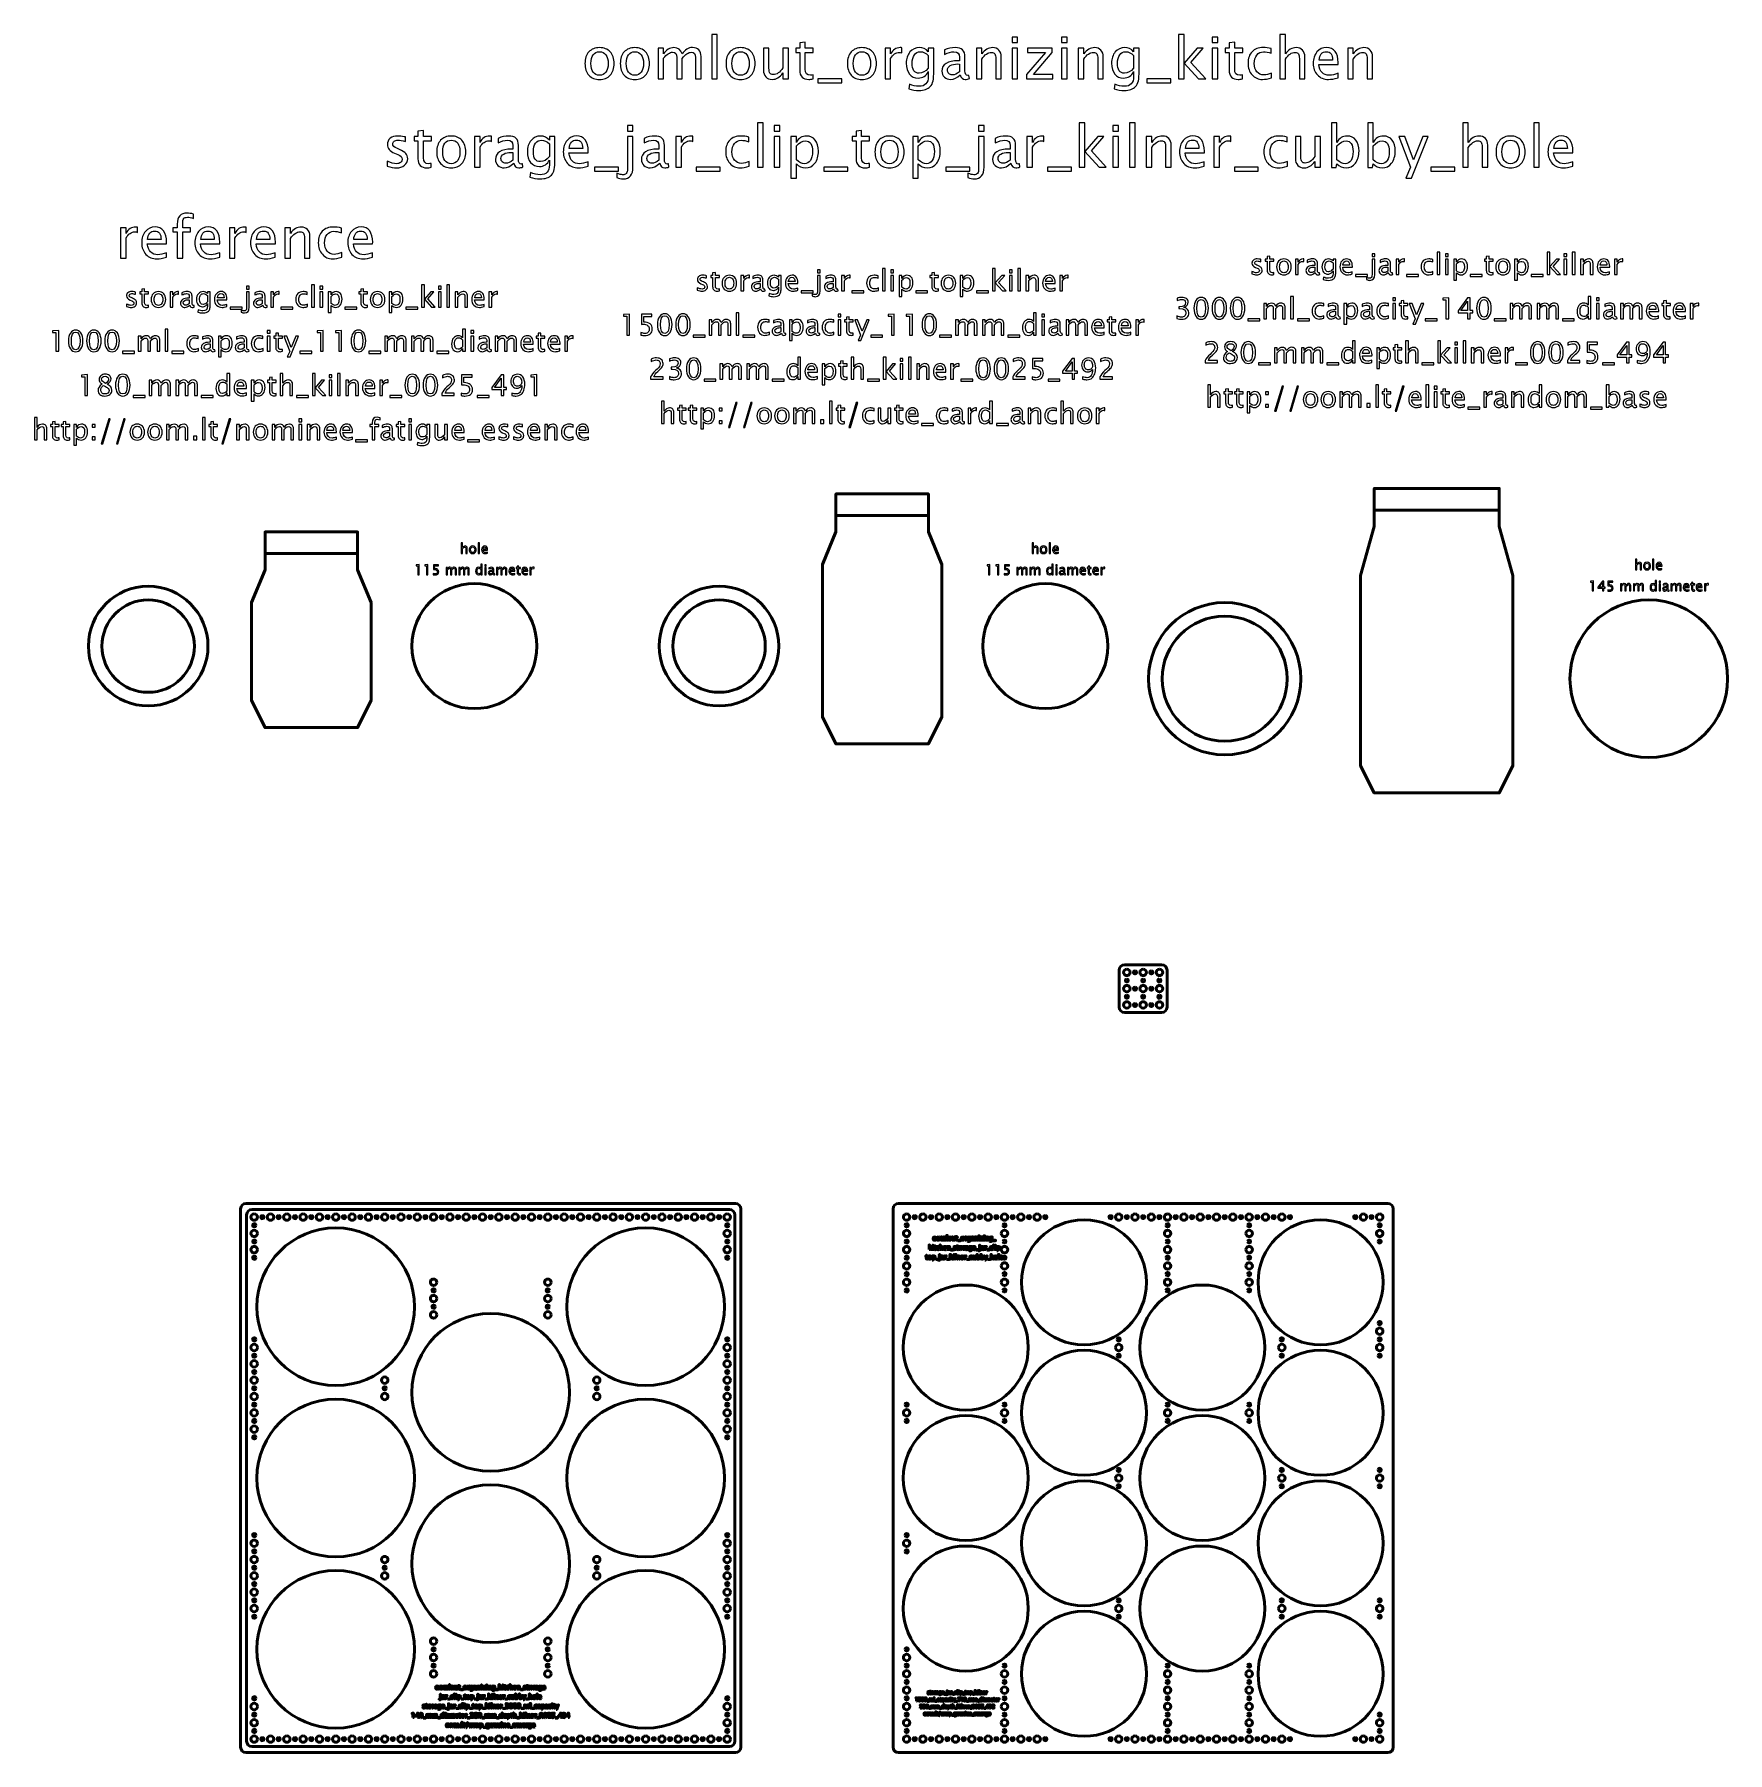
# Model space of a CAD drawing. Header units: centimetres. Extents: x -87 to 69, y -70 to 88.
import ezdxf

# ---------------------------------------------------------------- set-up
doc = ezdxf.new("R2010")
doc.units = ezdxf.units.CM
doc.header["$MEASUREMENT"] = 0
doc.layers.add('Layer 1', color=7, linetype='Continuous')

msp = doc.modelspace()

# ---------------------------------------------------------------- linework, layer by layer
at = {"layer": 'Layer 1', "lineweight": 53}
for centre, major_axis in [((-76.5, 31.5), (0, 5.5)), ((-46.5, 31.5), (0, 5.75)), ((-24, 31.5), (0, 5.5)), ((6, 31.5), (0, 5.75)), ((-76.5, 31.5), (0, 4.25)), ((-24, 31.5), (0, 4.25)), ((22.5, 28.5), (0, 7)), ((61.5, 28.5), (0, 7.25)), ((22.5, 28.5), (0, 5.75)), ((13.50001, 1.49999), (0, 0.30001)), ((14.25, 1.5), (0, 0.15)), ((15.00001, 1.49999), (0, 0.30001)), ((15.75, 1.5), (0, 0.15)), ((16.50001, 1.49999), (0, 0.30001)), ((13.50001, -0.00001), (0, 0.30001)), ((13.5, 0.75), (0, 0.15)), ((14.25, 0), (0, 0.15)), ((15.00001, -0.00001), (0, 0.30001)), ((15, 0.75), (0, 0.15)), ((15.75, 0), (0, 0.15)), ((16.50001, -0.00001), (0, 0.30001)), ((16.5, 0.75), (0, 0.15)), ((13.50001, -1.50001), (0, 0.30001)), ((13.5, -0.75), (0, 0.15)), ((14.25, -1.5), (0, 0.15)), ((15.00001, -1.50001), (0, 0.30001)), ((15, -0.75), (0, 0.15)), ((15.75, -1.5), (0, 0.15)), ((16.50001, -1.50001), (0, 0.30001)), ((16.5, -0.75), (0, 0.15)), ((-66.74999, -21.00001), (0, 0.30001)), ((-59.25, -29.25), (0, 7.25)), ((-66, -21), (0, 0.15)), ((-65.24999, -21.00001), (0, 0.30001)), ((-64.5, -21), (0, 0.15)), ((-63.74999, -21.00001), (0, 0.30001)), ((-63, -21), (0, 0.15)), ((-62.24999, -21.00001), (0, 0.30001)), ((-61.5, -21), (0, 0.15)), ((-60.74999, -21.00001), (0, 0.30001)), ((-60, -21), (0, 0.15)), ((-59.24999, -21.00001), (0, 0.30001)), ((-58.5, -21), (0, 0.15)), ((-57.74999, -21.00001), (0, 0.30001)), ((-57, -21), (0, 0.15)), ((-56.24999, -21.00001), (0, 0.30001)), ((-55.5, -21), (0, 0.15)), ((-54.74999, -21.00001), (0, 0.30001)), ((-54, -21), (0, 0.15)), ((-53.24999, -21.00001), (0, 0.30001)), ((-52.5, -21), (0, 0.15)), ((-51.74999, -21.00001), (0, 0.30001)), ((-51, -21), (0, 0.15)), ((-50.24999, -21.00001), (0, 0.30001)), ((-49.5, -21), (0, 0.15)), ((-48.74999, -21.00001), (0, 0.30001)), ((-48, -21), (0, 0.15)), ((-47.24999, -21.00001), (0, 0.30001)), ((-46.5, -21), (0, 0.15)), ((-45.74999, -21.00001), (0, 0.30001)), ((-45, -21), (0, 0.15)), ((-44.24999, -21.00001), (0, 0.30001)), ((-43.5, -21), (0, 0.15)), ((-42.74999, -21.00001), (0, 0.30001)), ((-42, -21), (0, 0.15)), ((-41.24999, -21.00001), (0, 0.30001)), ((-40.5, -21), (0, 0.15)), ((-39.74999, -21.00001), (0, 0.30001)), ((-39, -21), (0, 0.15)), ((-38.24999, -21.00001), (0, 0.30001)), ((-30.75, -29.25), (0, 7.25)), ((-37.5, -21), (0, 0.15)), ((-36.74999, -21.00001), (0, 0.30001)), ((-36, -21), (0, 0.15)), ((-35.24999, -21.00001), (0, 0.30001)), ((-34.5, -21), (0, 0.15)), ((-33.74999, -21.00001), (0, 0.30001)), ((-33, -21), (0, 0.15)), ((-32.24999, -21.00001), (0, 0.30001)), ((-31.5, -21), (0, 0.15)), ((-30.74999, -21.00001), (0, 0.30001)), ((-30, -21), (0, 0.15)), ((-29.24999, -21.00001), (0, 0.30001)), ((-28.5, -21), (0, 0.15)), ((-27.74999, -21.00001), (0, 0.30001)), ((-27, -21), (0, 0.15)), ((-26.24999, -21.00001), (0, 0.30001)), ((-25.5, -21), (0, 0.15)), ((-24.74999, -21.00001), (0, 0.30001)), ((-24, -21), (0, 0.15)), ((-23.24999, -21.00001), (0, 0.30001)), ((-6.74999, -21.00001), (0, 0.30001)), ((-6, -21), (0, 0.15)), ((-5.24999, -21.00001), (0, 0.30001)), ((-4.5, -21), (0, 0.15)), ((-3.74999, -21.00001), (0, 0.30001)), ((-3, -21), (0, 0.15)), ((-2.24999, -21.00001), (0, 0.30001)), ((-1.5, -21), (0, 0.15)), ((-0.74999, -21.00001), (0, 0.30001)), ((0, -21), (0, 0.15)), ((0.75001, -21.00001), (0, 0.30001)), ((1.5, -21), (0, 0.15)), ((2.25001, -21.00001), (0, 0.30001)), ((3, -21), (0, 0.15)), ((3.75001, -21.00001), (0, 0.30001)), ((9.5625, -27), (0, 5.75)), ((4.5, -21), (0, 0.15)), ((5.25001, -21.00001), (0, 0.30001)), ((6, -21), (0, 0.15)), ((12, -21), (0, 0.15)), ((12.75001, -21.00001), (0, 0.30001)), ((13.5, -21), (0, 0.15)), ((14.25001, -21.00001), (0, 0.30001)), ((15, -21), (0, 0.15)), ((15.75001, -21.00001), (0, 0.30001)), ((16.5, -21), (0, 0.15)), ((17.25001, -21.00001), (0, 0.30001)), ((18, -21), (0, 0.15)), ((18.75001, -21.00001), (0, 0.30001)), ((19.5, -21), (0, 0.15)), ((20.25001, -21.00001), (0, 0.30001)), ((21, -21), (0, 0.15)), ((21.75001, -21.00001), (0, 0.30001)), ((22.5, -21), (0, 0.15)), ((23.25001, -21.00001), (0, 0.30001)), ((24, -21), (0, 0.15)), ((24.75001, -21.00001), (0, 0.30001)), ((25.5, -21), (0, 0.15)), ((31.3125, -27), (0, 5.75)), ((26.25001, -21.00001), (0, 0.30001)), ((27, -21), (0, 0.15)), ((27.75001, -21.00001), (0, 0.30001)), ((28.5, -21), (0, 0.15)), ((34.5, -21), (0, 0.15)), ((35.25001, -21.00001), (0, 0.30001)), ((36, -21), (0, 0.15)), ((36.75001, -21.00001), (0, 0.30001)), ((-1.3125, -33), (0, 5.75)), ((20.4375, -33), (0, 5.75)), ((-45, -37.125), (0, 7.25)), ((9.5625, -39), (0, 5.75)), ((31.3125, -39), (0, 5.75)), ((-59.25, -45), (0, 7.25)), ((-30.75, -45), (0, 7.25)), ((-1.3125, -45), (0, 5.75)), ((20.4375, -45), (0, 5.75)), ((-45, -52.875), (0, 7.25)), ((9.5625, -51), (0, 5.75)), ((31.3125, -51), (0, 5.75)), ((-1.3125, -57), (0, 5.75)), ((20.4375, -57), (0, 5.75)), ((-59.25, -60.75), (0, 7.25)), ((-30.75, -60.75), (0, 7.25)), ((9.5625, -63), (0, 5.75)), ((31.3125, -63), (0, 5.75)), ((-66, -69), (0, 0.15)), ((-65.24999, -69.00001), (0, 0.30001)), ((-64.5, -69), (0, 0.15)), ((-63.74999, -69.00001), (0, 0.30001)), ((-63, -69), (0, 0.15)), ((-62.24999, -69.00001), (0, 0.30001)), ((-61.5, -69), (0, 0.15)), ((-60.74999, -69.00001), (0, 0.30001)), ((-60, -69), (0, 0.15)), ((-59.24999, -69.00001), (0, 0.30001)), ((-58.5, -69), (0, 0.15)), ((-57.74999, -69.00001), (0, 0.30001)), ((-57, -69), (0, 0.15)), ((-56.24999, -69.00001), (0, 0.30001)), ((-55.5, -69), (0, 0.15)), ((-54.74999, -69.00001), (0, 0.30001)), ((-54, -69), (0, 0.15)), ((-53.24999, -69.00001), (0, 0.30001)), ((-52.5, -69), (0, 0.15)), ((-51.74999, -69.00001), (0, 0.30001)), ((-51, -69), (0, 0.15)), ((-50.24999, -69.00001), (0, 0.30001)), ((-49.5, -69), (0, 0.15)), ((-48.74999, -69.00001), (0, 0.30001)), ((-48, -69), (0, 0.15)), ((-47.24999, -69.00001), (0, 0.30001)), ((-46.5, -69), (0, 0.15)), ((-45.74999, -69.00001), (0, 0.30001)), ((-45, -69), (0, 0.15)), ((-44.24999, -69.00001), (0, 0.30001)), ((-43.5, -69), (0, 0.15)), ((-42.74999, -69.00001), (0, 0.30001)), ((-42, -69), (0, 0.15)), ((-41.24999, -69.00001), (0, 0.30001)), ((-40.5, -69), (0, 0.15)), ((-39.74999, -69.00001), (0, 0.30001)), ((-39, -69), (0, 0.15)), ((-38.24999, -69.00001), (0, 0.30001)), ((-37.5, -69), (0, 0.15)), ((-36.74999, -69.00001), (0, 0.30001)), ((-36, -69), (0, 0.15)), ((-35.24999, -69.00001), (0, 0.30001)), ((-34.5, -69), (0, 0.15)), ((-33.74999, -69.00001), (0, 0.30001)), ((-33, -69), (0, 0.15)), ((-32.24999, -69.00001), (0, 0.30001)), ((-31.5, -69), (0, 0.15)), ((-30.74999, -69.00001), (0, 0.30001)), ((-30, -69), (0, 0.15)), ((-29.24999, -69.00001), (0, 0.30001)), ((-28.5, -69), (0, 0.15)), ((-27.74999, -69.00001), (0, 0.30001)), ((-27, -69), (0, 0.15)), ((-26.24999, -69.00001), (0, 0.30001)), ((-25.5, -69), (0, 0.15)), ((-24.74999, -69.00001), (0, 0.30001)), ((-24, -69), (0, 0.15)), ((-6, -69), (0, 0.15)), ((-5.24999, -69.00001), (0, 0.30001)), ((-4.5, -69), (0, 0.15)), ((-3.74999, -69.00001), (0, 0.30001)), ((-3, -69), (0, 0.15)), ((-2.24999, -69.00001), (0, 0.30001)), ((-1.5, -69), (0, 0.15)), ((-0.74999, -69.00001), (0, 0.30001)), ((0, -69), (0, 0.15)), ((0.75001, -69.00001), (0, 0.30001)), ((1.5, -69), (0, 0.15)), ((2.25001, -69.00001), (0, 0.30001)), ((3, -69), (0, 0.15)), ((3.75001, -69.00001), (0, 0.30001)), ((4.5, -69), (0, 0.15)), ((5.25001, -69.00001), (0, 0.30001)), ((6, -69), (0, 0.15)), ((12, -69), (0, 0.15)), ((12.75001, -69.00001), (0, 0.30001)), ((13.5, -69), (0, 0.15)), ((14.25001, -69.00001), (0, 0.30001)), ((15, -69), (0, 0.15)), ((15.75001, -69.00001), (0, 0.30001)), ((16.5, -69), (0, 0.15)), ((17.25001, -69.00001), (0, 0.30001)), ((18, -69), (0, 0.15)), ((18.75001, -69.00001), (0, 0.30001)), ((19.5, -69), (0, 0.15)), ((20.25001, -69.00001), (0, 0.30001)), ((21, -69), (0, 0.15)), ((21.75001, -69.00001), (0, 0.30001)), ((22.5, -69), (0, 0.15)), ((23.25001, -69.00001), (0, 0.30001)), ((24, -69), (0, 0.15)), ((24.75001, -69.00001), (0, 0.30001)), ((25.5, -69), (0, 0.15)), ((26.25001, -69.00001), (0, 0.30001)), ((27, -69), (0, 0.15)), ((27.75001, -69.00001), (0, 0.30001)), ((28.5, -69), (0, 0.15)), ((34.5, -69), (0, 0.15)), ((35.25001, -69.00001), (0, 0.30001)), ((36, -69), (0, 0.15)), ((36.75001, -69.00001), (0, 0.30001))]:
    msp.add_ellipse(centre, major_axis=major_axis, ratio=1, dxfattribs=at)
at = {"layer": 'Layer 1'}
for points, knots in [([(-24.66794, 83.67044), (-24.66794, 83.67044), (-24.66794, 87.75032), (-24.66794, 87.75032), (-24.66794, 87.75032), (-24.66794, 87.75032), (-24.15994, 87.75032), (-24.15994, 87.75032), (-24.15994, 87.75032), (-24.15994, 87.75032), (-24.15994, 83.67044), (-24.15994, 83.67044), (-24.15994, 83.67044), (-24.15994, 83.67044), (-24.66794, 83.67044), (-24.66794, 83.67044)], [0, 0, 0, 0, 0.2, 0.2, 0.2, 0.2, 0.4, 0.4, 0.4, 0.4, 0.6, 0.6, 0.6, 0.6, 1, 1, 1, 1]), ([(-15.34931, 83.67132), (-15.5063, 83.62811), (-15.643, 83.60694), (-15.75854, 83.60694), (-15.75854, 83.60694), (-16.01783, 83.60694), (-16.21979, 83.68102), (-16.36443, 83.82919), (-16.36443, 83.82919), (-16.50995, 83.97736), (-16.58227, 84.18285), (-16.58227, 84.44655), (-16.58227, 84.44655), (-16.58227, 84.44655), (-16.58227, 86.09402), (-16.58227, 86.09402), (-16.58227, 86.09402), (-16.58227, 86.09402), (-16.93329, 86.09402), (-16.93329, 86.09402), (-16.93329, 86.09402), (-16.93329, 86.09402), (-16.93329, 86.47503), (-16.93329, 86.47503), (-16.93329, 86.47503), (-16.93329, 86.47503), (-16.58227, 86.47503), (-16.58227, 86.47503), (-16.58227, 86.47503), (-16.58227, 86.47503), (-16.58227, 86.98214), (-16.58227, 86.98214), (-16.58227, 86.98214), (-16.58227, 86.98214), (-16.07427, 87.03065), (-16.07427, 87.03065), (-16.07427, 87.03065), (-16.07427, 87.03065), (-16.07427, 86.47503), (-16.07427, 86.47503), (-16.07427, 86.47503), (-16.07427, 86.47503), (-15.33873, 86.47503), (-15.33873, 86.47503), (-15.33873, 86.47503), (-15.33873, 86.47503), (-15.33873, 86.09402), (-15.33873, 86.09402), (-15.33873, 86.09402), (-15.33873, 86.09402), (-16.07427, 86.09402), (-16.07427, 86.09402), (-16.07427, 86.09402), (-16.07427, 86.09402), (-16.07427, 84.53827), (-16.07427, 84.53827), (-16.07427, 84.53827), (-16.07427, 84.17138), (-15.91464, 83.98794), (-15.59626, 83.98794), (-15.59626, 83.98794), (-15.52835, 83.98794), (-15.44633, 83.99941), (-15.34931, 84.02145), (-15.34931, 84.02145), (-15.34931, 84.02145), (-15.34931, 83.67132), (-15.34931, 83.67132)], [0, 0, 0, 0, 0.055555556, 0.055555556, 0.055555556, 0.055555556, 0.111111111, 0.111111111, 0.111111111, 0.111111111, 0.166666667, 0.166666667, 0.166666667, 0.166666667, 0.222222222, 0.222222222, 0.222222222, 0.222222222, 0.277777778, 0.277777778, 0.277777778, 0.277777778, 0.333333333, 0.333333333, 0.333333333, 0.333333333, 0.388888889, 0.388888889, 0.388888889, 0.388888889, 0.444444444, 0.444444444, 0.444444444, 0.444444444, 0.5, 0.5, 0.5, 0.5, 0.555555556, 0.555555556, 0.555555556, 0.555555556, 0.611111111, 0.611111111, 0.611111111, 0.611111111, 0.666666667, 0.666666667, 0.666666667, 0.666666667, 0.722222222, 0.722222222, 0.722222222, 0.722222222, 0.777777778, 0.777777778, 0.777777778, 0.777777778, 0.833333333, 0.833333333, 0.833333333, 0.833333333, 0.888888889, 0.888888889, 0.888888889, 0.888888889, 1, 1, 1, 1]), ([(2.94309, 86.98832), (2.94309, 86.98832), (2.94309, 87.49632), (2.94309, 87.49632), (2.94309, 87.49632), (2.94309, 87.49632), (3.45109, 87.49632), (3.45109, 87.49632), (3.45109, 87.49632), (3.45109, 87.49632), (3.45109, 86.98832), (3.45109, 86.98832), (3.45109, 86.98832), (3.45109, 86.98832), (2.94309, 86.98832), (2.94309, 86.98832)], [0, 0, 0, 0, 0.2, 0.2, 0.2, 0.2, 0.4, 0.4, 0.4, 0.4, 0.6, 0.6, 0.6, 0.6, 1, 1, 1, 1]), ([(7.50539, 86.98832), (7.50539, 86.98832), (7.50539, 87.49632), (7.50539, 87.49632), (7.50539, 87.49632), (7.50539, 87.49632), (8.01339, 87.49632), (8.01339, 87.49632), (8.01339, 87.49632), (8.01339, 87.49632), (8.01339, 86.98832), (8.01339, 86.98832), (8.01339, 86.98832), (8.01339, 86.98832), (7.50539, 86.98832), (7.50539, 86.98832)], [0, 0, 0, 0, 0.2, 0.2, 0.2, 0.2, 0.4, 0.4, 0.4, 0.4, 0.6, 0.6, 0.6, 0.6, 1, 1, 1, 1]), ([(18.26423, 83.67044), (18.26423, 83.67044), (18.26423, 87.75032), (18.26423, 87.75032), (18.26423, 87.75032), (18.26423, 87.75032), (18.77223, 87.75032), (18.77223, 87.75032), (18.77223, 87.75032), (18.77223, 87.75032), (18.77223, 85.11418), (18.77223, 85.11418), (18.77223, 85.11418), (18.77223, 85.11418), (19.96286, 86.47503), (19.96286, 86.47503), (19.96286, 86.47503), (19.96286, 86.47503), (20.51143, 86.47503), (20.51143, 86.47503), (20.51143, 86.47503), (20.51143, 86.47503), (19.37372, 85.16622), (19.37372, 85.16622), (19.37372, 85.16622), (19.37372, 85.16622), (20.74955, 83.67044), (20.74955, 83.67044), (20.74955, 83.67044), (20.74955, 83.67044), (20.09515, 83.67044), (20.09515, 83.67044), (20.09515, 83.67044), (20.09515, 83.67044), (18.77223, 85.10889), (18.77223, 85.10889), (18.77223, 85.10889), (18.77223, 85.10889), (18.77223, 83.67044), (18.77223, 83.67044), (18.77223, 83.67044), (18.77223, 83.67044), (18.26423, 83.67044), (18.26423, 83.67044)], [0, 0, 0, 0, 0.083333333, 0.083333333, 0.083333333, 0.083333333, 0.166666667, 0.166666667, 0.166666667, 0.166666667, 0.25, 0.25, 0.25, 0.25, 0.333333333, 0.333333333, 0.333333333, 0.333333333, 0.416666667, 0.416666667, 0.416666667, 0.416666667, 0.5, 0.5, 0.5, 0.5, 0.583333333, 0.583333333, 0.583333333, 0.583333333, 0.666666667, 0.666666667, 0.666666667, 0.666666667, 0.75, 0.75, 0.75, 0.75, 0.833333333, 0.833333333, 0.833333333, 0.833333333, 1, 1, 1, 1]), ([(21.35721, 86.98832), (21.35721, 86.98832), (21.35721, 87.49632), (21.35721, 87.49632), (21.35721, 87.49632), (21.35721, 87.49632), (21.86521, 87.49632), (21.86521, 87.49632), (21.86521, 87.49632), (21.86521, 87.49632), (21.86521, 86.98832), (21.86521, 86.98832), (21.86521, 86.98832), (21.86521, 86.98832), (21.35721, 86.98832), (21.35721, 86.98832)], [0, 0, 0, 0, 0.2, 0.2, 0.2, 0.2, 0.4, 0.4, 0.4, 0.4, 0.6, 0.6, 0.6, 0.6, 1, 1, 1, 1]), ([(24.14063, 83.67132), (23.98364, 83.62811), (23.84694, 83.60694), (23.7314, 83.60694), (23.7314, 83.60694), (23.47211, 83.60694), (23.27015, 83.68102), (23.12551, 83.82919), (23.12551, 83.82919), (22.97999, 83.97736), (22.90767, 84.18285), (22.90767, 84.44655), (22.90767, 84.44655), (22.90767, 84.44655), (22.90767, 86.09402), (22.90767, 86.09402), (22.90767, 86.09402), (22.90767, 86.09402), (22.55665, 86.09402), (22.55665, 86.09402), (22.55665, 86.09402), (22.55665, 86.09402), (22.55665, 86.47503), (22.55665, 86.47503), (22.55665, 86.47503), (22.55665, 86.47503), (22.90767, 86.47503), (22.90767, 86.47503), (22.90767, 86.47503), (22.90767, 86.47503), (22.90767, 86.98214), (22.90767, 86.98214), (22.90767, 86.98214), (22.90767, 86.98214), (23.41567, 87.03065), (23.41567, 87.03065), (23.41567, 87.03065), (23.41567, 87.03065), (23.41567, 86.47503), (23.41567, 86.47503), (23.41567, 86.47503), (23.41567, 86.47503), (24.15121, 86.47503), (24.15121, 86.47503), (24.15121, 86.47503), (24.15121, 86.47503), (24.15121, 86.09402), (24.15121, 86.09402), (24.15121, 86.09402), (24.15121, 86.09402), (23.41567, 86.09402), (23.41567, 86.09402), (23.41567, 86.09402), (23.41567, 86.09402), (23.41567, 84.53827), (23.41567, 84.53827), (23.41567, 84.53827), (23.41567, 84.17138), (23.5753, 83.98794), (23.89368, 83.98794), (23.89368, 83.98794), (23.96159, 83.98794), (24.04361, 83.99941), (24.14063, 84.02145), (24.14063, 84.02145), (24.14063, 84.02145), (24.14063, 83.67132), (24.14063, 83.67132)], [0, 0, 0, 0, 0.055555556, 0.055555556, 0.055555556, 0.055555556, 0.111111111, 0.111111111, 0.111111111, 0.111111111, 0.166666667, 0.166666667, 0.166666667, 0.166666667, 0.222222222, 0.222222222, 0.222222222, 0.222222222, 0.277777778, 0.277777778, 0.277777778, 0.277777778, 0.333333333, 0.333333333, 0.333333333, 0.333333333, 0.388888889, 0.388888889, 0.388888889, 0.388888889, 0.444444444, 0.444444444, 0.444444444, 0.444444444, 0.5, 0.5, 0.5, 0.5, 0.555555556, 0.555555556, 0.555555556, 0.555555556, 0.611111111, 0.611111111, 0.611111111, 0.611111111, 0.666666667, 0.666666667, 0.666666667, 0.666666667, 0.722222222, 0.722222222, 0.722222222, 0.722222222, 0.777777778, 0.777777778, 0.777777778, 0.777777778, 0.833333333, 0.833333333, 0.833333333, 0.833333333, 0.888888889, 0.888888889, 0.888888889, 0.888888889, 1, 1, 1, 1]), ([(27.5758, 83.67044), (27.5758, 83.67044), (27.5758, 87.75032), (27.5758, 87.75032), (27.5758, 87.75032), (27.5758, 87.75032), (28.0838, 87.75032), (28.0838, 87.75032), (28.0838, 87.75032), (28.0838, 87.75032), (28.0838, 85.94498), (28.0838, 85.94498), (28.0838, 85.94498), (28.35279, 86.33744), (28.68264, 86.53323), (29.07246, 86.53323), (29.07246, 86.53323), (29.31764, 86.53323), (29.51255, 86.4565), (29.65631, 86.30216), (29.65631, 86.30216), (29.80007, 86.14871), (29.87239, 85.94145), (29.87239, 85.68216), (29.87239, 85.68216), (29.87239, 85.68216), (29.87239, 83.67044), (29.87239, 83.67044), (29.87239, 83.67044), (29.87239, 83.67044), (29.36438, 83.67044), (29.36438, 83.67044), (29.36438, 83.67044), (29.36438, 83.67044), (29.36438, 85.51635), (29.36438, 85.51635), (29.36438, 85.51635), (29.36438, 85.72449), (29.33352, 85.87266), (29.27266, 85.96085), (29.27266, 85.96085), (29.21093, 86.04993), (29.1095, 86.09402), (28.96751, 86.09402), (28.96751, 86.09402), (28.6553, 86.09402), (28.36073, 85.8903), (28.0838, 85.48284), (28.0838, 85.48284), (28.0838, 85.48284), (28.0838, 83.67044), (28.0838, 83.67044), (28.0838, 83.67044), (28.0838, 83.67044), (27.5758, 83.67044), (27.5758, 83.67044)], [0, 0, 0, 0, 0.066666667, 0.066666667, 0.066666667, 0.066666667, 0.133333333, 0.133333333, 0.133333333, 0.133333333, 0.2, 0.2, 0.2, 0.2, 0.266666667, 0.266666667, 0.266666667, 0.266666667, 0.333333333, 0.333333333, 0.333333333, 0.333333333, 0.4, 0.4, 0.4, 0.4, 0.466666667, 0.466666667, 0.466666667, 0.466666667, 0.533333333, 0.533333333, 0.533333333, 0.533333333, 0.6, 0.6, 0.6, 0.6, 0.666666667, 0.666666667, 0.666666667, 0.666666667, 0.733333333, 0.733333333, 0.733333333, 0.733333333, 0.8, 0.8, 0.8, 0.8, 0.866666667, 0.866666667, 0.866666667, 0.866666667, 1, 1, 1, 1]), ([(-34.99376, 83.60694), (-35.40563, 83.60694), (-35.73195, 83.73835), (-35.97183, 84.00117), (-35.97183, 84.00117), (-36.21261, 84.26399), (-36.33255, 84.62118), (-36.33255, 85.07185), (-36.33255, 85.07185), (-36.33255, 85.52164), (-36.21261, 85.87795), (-35.97183, 86.13989), (-35.97183, 86.13989), (-35.73195, 86.40182), (-35.40563, 86.53323), (-34.99376, 86.53323), (-34.99376, 86.53323), (-34.58189, 86.53323), (-34.25557, 86.40182), (-34.01568, 86.13989), (-34.01568, 86.13989), (-33.77491, 85.87795), (-33.65496, 85.52164), (-33.65496, 85.07185), (-33.65496, 85.07185), (-33.65496, 84.62118), (-33.77491, 84.26399), (-34.01568, 84.00117), (-34.01568, 84.00117), (-34.25557, 83.73835), (-34.58189, 83.60694), (-34.99376, 83.60694)], [0, 0, 0, 0, 0.111111111, 0.111111111, 0.111111111, 0.111111111, 0.222222222, 0.222222222, 0.222222222, 0.222222222, 0.333333333, 0.333333333, 0.333333333, 0.333333333, 0.444444444, 0.444444444, 0.444444444, 0.444444444, 0.555555556, 0.555555556, 0.555555556, 0.555555556, 0.666666667, 0.666666667, 0.666666667, 0.666666667, 0.777777778, 0.777777778, 0.777777778, 0.777777778, 1, 1, 1, 1]), ([(-34.99464, 83.98794), (-34.74328, 83.98794), (-34.54749, 84.08231), (-34.40815, 84.27193), (-34.40815, 84.27193), (-34.26968, 84.46066), (-34.20001, 84.72789), (-34.20001, 85.07185), (-34.20001, 85.07185), (-34.20001, 85.41493), (-34.26968, 85.68127), (-34.40815, 85.87001), (-34.40815, 85.87001), (-34.54749, 86.05787), (-34.74328, 86.15223), (-34.99464, 86.15223), (-34.99464, 86.15223), (-35.24688, 86.15223), (-35.44267, 86.05787), (-35.58025, 85.87001), (-35.58025, 85.87001), (-35.71872, 85.68127), (-35.78751, 85.41493), (-35.78751, 85.07185), (-35.78751, 85.07185), (-35.78751, 84.72789), (-35.71872, 84.46066), (-35.58025, 84.27193), (-35.58025, 84.27193), (-35.44267, 84.08231), (-35.24688, 83.98794), (-34.99464, 83.98794)], [0, 0, 0, 0, 0.111111111, 0.111111111, 0.111111111, 0.111111111, 0.222222222, 0.222222222, 0.222222222, 0.222222222, 0.333333333, 0.333333333, 0.333333333, 0.333333333, 0.444444444, 0.444444444, 0.444444444, 0.444444444, 0.555555556, 0.555555556, 0.555555556, 0.555555556, 0.666666667, 0.666666667, 0.666666667, 0.666666667, 0.777777778, 0.777777778, 0.777777778, 0.777777778, 1, 1, 1, 1]), ([(-31.74291, 83.60694), (-32.15478, 83.60694), (-32.4811, 83.73835), (-32.72098, 84.00117), (-32.72098, 84.00117), (-32.96176, 84.26399), (-33.0817, 84.62118), (-33.0817, 85.07185), (-33.0817, 85.07185), (-33.0817, 85.52164), (-32.96176, 85.87795), (-32.72098, 86.13989), (-32.72098, 86.13989), (-32.4811, 86.40182), (-32.15478, 86.53323), (-31.74291, 86.53323), (-31.74291, 86.53323), (-31.33104, 86.53323), (-31.00472, 86.40182), (-30.76483, 86.13989), (-30.76483, 86.13989), (-30.52406, 85.87795), (-30.40411, 85.52164), (-30.40411, 85.07185), (-30.40411, 85.07185), (-30.40411, 84.62118), (-30.52406, 84.26399), (-30.76483, 84.00117), (-30.76483, 84.00117), (-31.00472, 83.73835), (-31.33104, 83.60694), (-31.74291, 83.60694)], [0, 0, 0, 0, 0.111111111, 0.111111111, 0.111111111, 0.111111111, 0.222222222, 0.222222222, 0.222222222, 0.222222222, 0.333333333, 0.333333333, 0.333333333, 0.333333333, 0.444444444, 0.444444444, 0.444444444, 0.444444444, 0.555555556, 0.555555556, 0.555555556, 0.555555556, 0.666666667, 0.666666667, 0.666666667, 0.666666667, 0.777777778, 0.777777778, 0.777777778, 0.777777778, 1, 1, 1, 1]), ([(-31.74379, 83.98794), (-31.49243, 83.98794), (-31.29664, 84.08231), (-31.1573, 84.27193), (-31.1573, 84.27193), (-31.01883, 84.46066), (-30.94916, 84.72789), (-30.94916, 85.07185), (-30.94916, 85.07185), (-30.94916, 85.41493), (-31.01883, 85.68127), (-31.1573, 85.87001), (-31.1573, 85.87001), (-31.29664, 86.05787), (-31.49243, 86.15223), (-31.74379, 86.15223), (-31.74379, 86.15223), (-31.99603, 86.15223), (-32.19182, 86.05787), (-32.3294, 85.87001), (-32.3294, 85.87001), (-32.46787, 85.68127), (-32.53666, 85.41493), (-32.53666, 85.07185), (-32.53666, 85.07185), (-32.53666, 84.72789), (-32.46787, 84.46066), (-32.3294, 84.27193), (-32.3294, 84.27193), (-32.19182, 84.08231), (-31.99603, 83.98794), (-31.74379, 83.98794)], [0, 0, 0, 0, 0.111111111, 0.111111111, 0.111111111, 0.111111111, 0.222222222, 0.222222222, 0.222222222, 0.222222222, 0.333333333, 0.333333333, 0.333333333, 0.333333333, 0.444444444, 0.444444444, 0.444444444, 0.444444444, 0.555555556, 0.555555556, 0.555555556, 0.555555556, 0.666666667, 0.666666667, 0.666666667, 0.666666667, 0.777777778, 0.777777778, 0.777777778, 0.777777778, 1, 1, 1, 1]), ([(-29.6086, 83.67044), (-29.6086, 83.67044), (-29.6086, 86.47503), (-29.6086, 86.47503), (-29.6086, 86.47503), (-29.6086, 86.47503), (-29.1006, 86.47503), (-29.1006, 86.47503), (-29.1006, 86.47503), (-29.1006, 86.47503), (-29.1006, 85.94498), (-29.1006, 85.94498), (-29.1006, 85.94498), (-28.85277, 86.33744), (-28.53527, 86.53323), (-28.14633, 86.53323), (-28.14633, 86.53323), (-27.77151, 86.53323), (-27.51663, 86.33744), (-27.38081, 85.94498), (-27.38081, 85.94498), (-27.14004, 86.34097), (-26.82606, 86.53853), (-26.44065, 86.53853), (-26.44065, 86.53853), (-26.19459, 86.53853), (-26.00321, 86.46621), (-25.86651, 86.32068), (-25.86651, 86.32068), (-25.72981, 86.17516), (-25.66101, 85.97143), (-25.66101, 85.7095), (-25.66101, 85.7095), (-25.66101, 85.7095), (-25.66101, 83.67044), (-25.66101, 83.67044), (-25.66101, 83.67044), (-25.66101, 83.67044), (-26.16901, 83.67044), (-26.16901, 83.67044), (-26.16901, 83.67044), (-26.16901, 83.67044), (-26.16901, 85.62571), (-26.16901, 85.62571), (-26.16901, 85.62571), (-26.16901, 85.94498), (-26.29601, 86.10461), (-26.55001, 86.10461), (-26.55001, 86.10461), (-26.81372, 86.10461), (-27.09065, 85.91852), (-27.38081, 85.54546), (-27.38081, 85.54546), (-27.38081, 85.54546), (-27.38081, 83.67044), (-27.38081, 83.67044), (-27.38081, 83.67044), (-27.38081, 83.67044), (-27.88881, 83.67044), (-27.88881, 83.67044), (-27.88881, 83.67044), (-27.88881, 83.67044), (-27.88881, 85.62748), (-27.88881, 85.62748), (-27.88881, 85.62748), (-27.88881, 85.94939), (-28.01757, 86.1099), (-28.27598, 86.1099), (-28.27598, 86.1099), (-28.53263, 86.1099), (-28.80779, 85.92293), (-29.1006, 85.5481), (-29.1006, 85.5481), (-29.1006, 85.5481), (-29.1006, 83.67044), (-29.1006, 83.67044), (-29.1006, 83.67044), (-29.1006, 83.67044), (-29.6086, 83.67044), (-29.6086, 83.67044)], [0, 0, 0, 0, 0.047619048, 0.047619048, 0.047619048, 0.047619048, 0.095238095, 0.095238095, 0.095238095, 0.095238095, 0.142857143, 0.142857143, 0.142857143, 0.142857143, 0.19047619, 0.19047619, 0.19047619, 0.19047619, 0.238095238, 0.238095238, 0.238095238, 0.238095238, 0.285714286, 0.285714286, 0.285714286, 0.285714286, 0.333333333, 0.333333333, 0.333333333, 0.333333333, 0.380952381, 0.380952381, 0.380952381, 0.380952381, 0.428571429, 0.428571429, 0.428571429, 0.428571429, 0.476190476, 0.476190476, 0.476190476, 0.476190476, 0.523809524, 0.523809524, 0.523809524, 0.523809524, 0.571428571, 0.571428571, 0.571428571, 0.571428571, 0.619047619, 0.619047619, 0.619047619, 0.619047619, 0.666666667, 0.666666667, 0.666666667, 0.666666667, 0.714285714, 0.714285714, 0.714285714, 0.714285714, 0.761904762, 0.761904762, 0.761904762, 0.761904762, 0.80952381, 0.80952381, 0.80952381, 0.80952381, 0.857142857, 0.857142857, 0.857142857, 0.857142857, 0.904761905, 0.904761905, 0.904761905, 0.904761905, 1, 1, 1, 1]), ([(-22.02211, 83.60694), (-22.43398, 83.60694), (-22.7603, 83.73835), (-23.00018, 84.00117), (-23.00018, 84.00117), (-23.24096, 84.26399), (-23.3609, 84.62118), (-23.3609, 85.07185), (-23.3609, 85.07185), (-23.3609, 85.52164), (-23.24096, 85.87795), (-23.00018, 86.13989), (-23.00018, 86.13989), (-22.7603, 86.40182), (-22.43398, 86.53323), (-22.02211, 86.53323), (-22.02211, 86.53323), (-21.61024, 86.53323), (-21.28392, 86.40182), (-21.04403, 86.13989), (-21.04403, 86.13989), (-20.80326, 85.87795), (-20.68331, 85.52164), (-20.68331, 85.07185), (-20.68331, 85.07185), (-20.68331, 84.62118), (-20.80326, 84.26399), (-21.04403, 84.00117), (-21.04403, 84.00117), (-21.28392, 83.73835), (-21.61024, 83.60694), (-22.02211, 83.60694)], [0, 0, 0, 0, 0.111111111, 0.111111111, 0.111111111, 0.111111111, 0.222222222, 0.222222222, 0.222222222, 0.222222222, 0.333333333, 0.333333333, 0.333333333, 0.333333333, 0.444444444, 0.444444444, 0.444444444, 0.444444444, 0.555555556, 0.555555556, 0.555555556, 0.555555556, 0.666666667, 0.666666667, 0.666666667, 0.666666667, 0.777777778, 0.777777778, 0.777777778, 0.777777778, 1, 1, 1, 1]), ([(-22.02299, 83.98794), (-21.77163, 83.98794), (-21.57584, 84.08231), (-21.4365, 84.27193), (-21.4365, 84.27193), (-21.29803, 84.46066), (-21.22836, 84.72789), (-21.22836, 85.07185), (-21.22836, 85.07185), (-21.22836, 85.41493), (-21.29803, 85.68127), (-21.4365, 85.87001), (-21.4365, 85.87001), (-21.57584, 86.05787), (-21.77163, 86.15223), (-22.02299, 86.15223), (-22.02299, 86.15223), (-22.27523, 86.15223), (-22.47102, 86.05787), (-22.6086, 85.87001), (-22.6086, 85.87001), (-22.74707, 85.68127), (-22.81586, 85.41493), (-22.81586, 85.07185), (-22.81586, 85.07185), (-22.81586, 84.72789), (-22.74707, 84.46066), (-22.6086, 84.27193), (-22.6086, 84.27193), (-22.47102, 84.08231), (-22.27523, 83.98794), (-22.02299, 83.98794)], [0, 0, 0, 0, 0.111111111, 0.111111111, 0.111111111, 0.111111111, 0.222222222, 0.222222222, 0.222222222, 0.222222222, 0.333333333, 0.333333333, 0.333333333, 0.333333333, 0.444444444, 0.444444444, 0.444444444, 0.444444444, 0.555555556, 0.555555556, 0.555555556, 0.555555556, 0.666666667, 0.666666667, 0.666666667, 0.666666667, 0.777777778, 0.777777778, 0.777777778, 0.777777778, 1, 1, 1, 1]), ([(-18.13097, 83.67044), (-18.13097, 83.67044), (-18.13097, 84.19784), (-18.13097, 84.19784), (-18.13097, 84.19784), (-18.40172, 83.80361), (-18.73069, 83.60694), (-19.11698, 83.60694), (-19.11698, 83.60694), (-19.36216, 83.60694), (-19.55707, 83.68367), (-19.70171, 83.83801), (-19.70171, 83.83801), (-19.84723, 83.99235), (-19.91955, 84.19961), (-19.91955, 84.46154), (-19.91955, 84.46154), (-19.91955, 84.46154), (-19.91955, 86.47503), (-19.91955, 86.47503), (-19.91955, 86.47503), (-19.91955, 86.47503), (-19.41155, 86.47503), (-19.41155, 86.47503), (-19.41155, 86.47503), (-19.41155, 86.47503), (-19.41155, 84.62735), (-19.41155, 84.62735), (-19.41155, 84.62735), (-19.41155, 84.41657), (-19.38068, 84.26752), (-19.31983, 84.17932), (-19.31983, 84.17932), (-19.25809, 84.09025), (-19.15579, 84.04615), (-19.01203, 84.04615), (-19.01203, 84.04615), (-18.70158, 84.04615), (-18.40701, 84.24988), (-18.13097, 84.65822), (-18.13097, 84.65822), (-18.13097, 84.65822), (-18.13097, 86.47503), (-18.13097, 86.47503), (-18.13097, 86.47503), (-18.13097, 86.47503), (-17.62296, 86.47503), (-17.62296, 86.47503), (-17.62296, 86.47503), (-17.62296, 86.47503), (-17.62296, 83.67044), (-17.62296, 83.67044), (-17.62296, 83.67044), (-17.62296, 83.67044), (-18.13097, 83.67044), (-18.13097, 83.67044)], [0, 0, 0, 0, 0.066666667, 0.066666667, 0.066666667, 0.066666667, 0.133333333, 0.133333333, 0.133333333, 0.133333333, 0.2, 0.2, 0.2, 0.2, 0.266666667, 0.266666667, 0.266666667, 0.266666667, 0.333333333, 0.333333333, 0.333333333, 0.333333333, 0.4, 0.4, 0.4, 0.4, 0.466666667, 0.466666667, 0.466666667, 0.466666667, 0.533333333, 0.533333333, 0.533333333, 0.533333333, 0.6, 0.6, 0.6, 0.6, 0.666666667, 0.666666667, 0.666666667, 0.666666667, 0.733333333, 0.733333333, 0.733333333, 0.733333333, 0.8, 0.8, 0.8, 0.8, 0.866666667, 0.866666667, 0.866666667, 0.866666667, 1, 1, 1, 1]), ([(-10.86199, 83.60694), (-11.27386, 83.60694), (-11.60018, 83.73835), (-11.84006, 84.00117), (-11.84006, 84.00117), (-12.08084, 84.26399), (-12.20078, 84.62118), (-12.20078, 85.07185), (-12.20078, 85.07185), (-12.20078, 85.52164), (-12.08084, 85.87795), (-11.84006, 86.13989), (-11.84006, 86.13989), (-11.60018, 86.40182), (-11.27386, 86.53323), (-10.86199, 86.53323), (-10.86199, 86.53323), (-10.45012, 86.53323), (-10.1238, 86.40182), (-9.88391, 86.13989), (-9.88391, 86.13989), (-9.64314, 85.87795), (-9.52319, 85.52164), (-9.52319, 85.07185), (-9.52319, 85.07185), (-9.52319, 84.62118), (-9.64314, 84.26399), (-9.88391, 84.00117), (-9.88391, 84.00117), (-10.1238, 83.73835), (-10.45012, 83.60694), (-10.86199, 83.60694)], [0, 0, 0, 0, 0.111111111, 0.111111111, 0.111111111, 0.111111111, 0.222222222, 0.222222222, 0.222222222, 0.222222222, 0.333333333, 0.333333333, 0.333333333, 0.333333333, 0.444444444, 0.444444444, 0.444444444, 0.444444444, 0.555555556, 0.555555556, 0.555555556, 0.555555556, 0.666666667, 0.666666667, 0.666666667, 0.666666667, 0.777777778, 0.777777778, 0.777777778, 0.777777778, 1, 1, 1, 1]), ([(-10.86287, 83.98794), (-10.61151, 83.98794), (-10.41572, 84.08231), (-10.27638, 84.27193), (-10.27638, 84.27193), (-10.13791, 84.46066), (-10.06824, 84.72789), (-10.06824, 85.07185), (-10.06824, 85.07185), (-10.06824, 85.41493), (-10.13791, 85.68127), (-10.27638, 85.87001), (-10.27638, 85.87001), (-10.41572, 86.05787), (-10.61151, 86.15223), (-10.86287, 86.15223), (-10.86287, 86.15223), (-11.11511, 86.15223), (-11.3109, 86.05787), (-11.44848, 85.87001), (-11.44848, 85.87001), (-11.58695, 85.68127), (-11.65574, 85.41493), (-11.65574, 85.07185), (-11.65574, 85.07185), (-11.65574, 84.72789), (-11.58695, 84.46066), (-11.44848, 84.27193), (-11.44848, 84.27193), (-11.3109, 84.08231), (-11.11511, 83.98794), (-10.86287, 83.98794)], [0, 0, 0, 0, 0.111111111, 0.111111111, 0.111111111, 0.111111111, 0.222222222, 0.222222222, 0.222222222, 0.222222222, 0.333333333, 0.333333333, 0.333333333, 0.333333333, 0.444444444, 0.444444444, 0.444444444, 0.444444444, 0.555555556, 0.555555556, 0.555555556, 0.555555556, 0.666666667, 0.666666667, 0.666666667, 0.666666667, 0.777777778, 0.777777778, 0.777777778, 0.777777778, 1, 1, 1, 1]), ([(-8.72768, 83.67044), (-8.72768, 83.67044), (-8.72768, 86.47503), (-8.72768, 86.47503), (-8.72768, 86.47503), (-8.72768, 86.47503), (-8.21968, 86.47503), (-8.21968, 86.47503), (-8.21968, 86.47503), (-8.21968, 86.47503), (-8.21968, 85.94498), (-8.21968, 85.94498), (-8.21968, 85.94498), (-8.01771, 86.33744), (-7.72491, 86.53323), (-7.34038, 86.53323), (-7.34038, 86.53323), (-7.28835, 86.53323), (-7.23366, 86.52882), (-7.17722, 86.52), (-7.17722, 86.52), (-7.17722, 86.52), (-7.17722, 86.04464), (-7.17722, 86.04464), (-7.17722, 86.04464), (-7.26541, 86.07374), (-7.34303, 86.08873), (-7.41005, 86.08873), (-7.41005, 86.08873), (-7.73285, 86.08873), (-8.00272, 85.89823), (-8.21968, 85.51635), (-8.21968, 85.51635), (-8.21968, 85.51635), (-8.21968, 83.67044), (-8.21968, 83.67044), (-8.21968, 83.67044), (-8.21968, 83.67044), (-8.72768, 83.67044), (-8.72768, 83.67044)], [0, 0, 0, 0, 0.090909091, 0.090909091, 0.090909091, 0.090909091, 0.181818182, 0.181818182, 0.181818182, 0.181818182, 0.272727273, 0.272727273, 0.272727273, 0.272727273, 0.363636364, 0.363636364, 0.363636364, 0.363636364, 0.454545455, 0.454545455, 0.454545455, 0.454545455, 0.545454545, 0.545454545, 0.545454545, 0.545454545, 0.636363636, 0.636363636, 0.636363636, 0.636363636, 0.727272727, 0.727272727, 0.727272727, 0.727272727, 0.818181818, 0.818181818, 0.818181818, 0.818181818, 1, 1, 1, 1]), ([(-6.55193, 82.73911), (-6.55193, 82.73911), (-6.49195, 83.17831), (-6.49195, 83.17831), (-6.49195, 83.17831), (-6.19738, 83.04073), (-5.90546, 82.97194), (-5.61706, 82.97194), (-5.61706, 82.97194), (-5.04468, 82.97194), (-4.75805, 83.27533), (-4.75805, 83.88122), (-4.75805, 83.88122), (-4.75805, 83.88122), (-4.75805, 84.3222), (-4.75805, 84.3222), (-4.75805, 84.3222), (-4.84624, 84.13611), (-4.97148, 83.99235), (-5.13464, 83.88916), (-5.13464, 83.88916), (-5.2978, 83.78597), (-5.47948, 83.73394), (-5.67968, 83.73394), (-5.67968, 83.73394), (-6.01923, 83.73394), (-6.28822, 83.85565), (-6.48666, 84.09907), (-6.48666, 84.09907), (-6.6851, 84.34248), (-6.78476, 84.67233), (-6.78476, 85.08861), (-6.78476, 85.08861), (-6.78476, 85.51459), (-6.67187, 85.86207), (-6.44609, 86.13107), (-6.44609, 86.13107), (-6.21943, 86.39918), (-5.92751, 86.53323), (-5.56856, 86.53323), (-5.56856, 86.53323), (-5.25459, 86.53323), (-4.98383, 86.40623), (-4.75805, 86.15135), (-4.75805, 86.15135), (-4.75805, 86.15135), (-4.75805, 86.47503), (-4.75805, 86.47503), (-4.75805, 86.47503), (-4.75805, 86.47503), (-4.25005, 86.47503), (-4.25005, 86.47503), (-4.25005, 86.47503), (-4.25005, 86.47503), (-4.25005, 84.43597), (-4.25005, 84.43597), (-4.25005, 84.43597), (-4.25005, 83.99764), (-4.27298, 83.67309), (-4.31884, 83.4623), (-4.31884, 83.4623), (-4.36382, 83.25152), (-4.45025, 83.07865), (-4.57549, 82.9446), (-4.57549, 82.9446), (-4.79774, 82.70912), (-5.14522, 82.59094), (-5.61706, 82.59094), (-5.61706, 82.59094), (-5.94074, 82.59094), (-6.25207, 82.64033), (-6.55193, 82.73911)], [0, 0, 0, 0, 0.052631579, 0.052631579, 0.052631579, 0.052631579, 0.105263158, 0.105263158, 0.105263158, 0.105263158, 0.157894737, 0.157894737, 0.157894737, 0.157894737, 0.210526316, 0.210526316, 0.210526316, 0.210526316, 0.263157895, 0.263157895, 0.263157895, 0.263157895, 0.315789474, 0.315789474, 0.315789474, 0.315789474, 0.368421053, 0.368421053, 0.368421053, 0.368421053, 0.421052632, 0.421052632, 0.421052632, 0.421052632, 0.473684211, 0.473684211, 0.473684211, 0.473684211, 0.526315789, 0.526315789, 0.526315789, 0.526315789, 0.578947368, 0.578947368, 0.578947368, 0.578947368, 0.631578947, 0.631578947, 0.631578947, 0.631578947, 0.684210526, 0.684210526, 0.684210526, 0.684210526, 0.736842105, 0.736842105, 0.736842105, 0.736842105, 0.789473684, 0.789473684, 0.789473684, 0.789473684, 0.842105263, 0.842105263, 0.842105263, 0.842105263, 0.894736842, 0.894736842, 0.894736842, 0.894736842, 1, 1, 1, 1]), ([(-4.75805, 84.64058), (-4.75805, 84.64058), (-4.75805, 85.80386), (-4.75805, 85.80386), (-4.75805, 85.80386), (-4.98206, 86.03582), (-5.22636, 86.15223), (-5.49006, 86.15223), (-5.49006, 86.15223), (-5.72466, 86.15223), (-5.90811, 86.05875), (-6.0404, 85.87089), (-6.0404, 85.87089), (-6.17357, 85.68392), (-6.23972, 85.42375), (-6.23972, 85.09214), (-6.23972, 85.09214), (-6.23972, 84.48271), (-6.02364, 84.17844), (-5.59061, 84.17844), (-5.59061, 84.17844), (-5.29604, 84.17844), (-5.01822, 84.33278), (-4.75805, 84.64058)], [0, 0, 0, 0, 0.142857143, 0.142857143, 0.142857143, 0.142857143, 0.285714286, 0.285714286, 0.285714286, 0.285714286, 0.428571429, 0.428571429, 0.428571429, 0.428571429, 0.571428571, 0.571428571, 0.571428571, 0.571428571, 0.714285714, 0.714285714, 0.714285714, 0.714285714, 1, 1, 1, 1]), ([(-1.81764, 84.02763), (-2.12279, 83.74717), (-2.41648, 83.60694), (-2.6987, 83.60694), (-2.6987, 83.60694), (-2.93066, 83.60694), (-3.1238, 83.67926), (-3.27638, 83.82478), (-3.27638, 83.82478), (-3.42984, 83.9703), (-3.50657, 84.15375), (-3.50657, 84.37511), (-3.50657, 84.37511), (-3.50657, 84.68115), (-3.3778, 84.91663), (-3.12027, 85.08067), (-3.12027, 85.08067), (-2.86275, 85.24471), (-2.49321, 85.32673), (-2.01167, 85.32673), (-2.01167, 85.32673), (-2.01167, 85.32673), (-1.89261, 85.32673), (-1.89261, 85.32673), (-1.89261, 85.32673), (-1.89261, 85.32673), (-1.89261, 85.66452), (-1.89261, 85.66452), (-1.89261, 85.66452), (-1.89261, 85.98996), (-2.06194, 86.15223), (-2.40149, 86.15223), (-2.40149, 86.15223), (-2.66431, 86.15223), (-2.95182, 86.06933), (-3.26315, 85.90352), (-3.26315, 85.90352), (-3.26315, 85.90352), (-3.26315, 86.32157), (-3.26315, 86.32157), (-3.26315, 86.32157), (-2.92096, 86.46268), (-2.59816, 86.53323), (-2.29566, 86.53323), (-2.29566, 86.53323), (-1.98433, 86.53323), (-1.75414, 86.46268), (-1.60686, 86.32068), (-1.60686, 86.32068), (-1.45869, 86.17869), (-1.38461, 85.95997), (-1.38461, 85.66452), (-1.38461, 85.66452), (-1.38461, 85.66452), (-1.38461, 84.39716), (-1.38461, 84.39716), (-1.38461, 84.39716), (-1.38461, 84.107), (-1.29553, 83.96148), (-1.1165, 83.96148), (-1.1165, 83.96148), (-1.09445, 83.96148), (-1.06182, 83.96501), (-1.0186, 83.97207), (-1.0186, 83.97207), (-1.0186, 83.97207), (-0.98244, 83.68984), (-0.98244, 83.68984), (-0.98244, 83.68984), (-1.09797, 83.63428), (-1.22497, 83.60694), (-1.36432, 83.60694), (-1.36432, 83.60694), (-1.60157, 83.60694), (-1.75238, 83.74717), (-1.81764, 84.02763)], [0, 0, 0, 0, 0.05, 0.05, 0.05, 0.05, 0.1, 0.1, 0.1, 0.1, 0.15, 0.15, 0.15, 0.15, 0.2, 0.2, 0.2, 0.2, 0.25, 0.25, 0.25, 0.25, 0.3, 0.3, 0.3, 0.3, 0.35, 0.35, 0.35, 0.35, 0.4, 0.4, 0.4, 0.4, 0.45, 0.45, 0.45, 0.45, 0.5, 0.5, 0.5, 0.5, 0.55, 0.55, 0.55, 0.55, 0.6, 0.6, 0.6, 0.6, 0.65, 0.65, 0.65, 0.65, 0.7, 0.7, 0.7, 0.7, 0.75, 0.75, 0.75, 0.75, 0.8, 0.8, 0.8, 0.8, 0.85, 0.85, 0.85, 0.85, 0.9, 0.9, 0.9, 0.9, 1, 1, 1, 1]), ([(-0.34127, 83.67044), (-0.34127, 83.67044), (-0.34127, 86.47503), (-0.34127, 86.47503), (-0.34127, 86.47503), (-0.34127, 86.47503), (0.16673, 86.47503), (0.16673, 86.47503), (0.16673, 86.47503), (0.16673, 86.47503), (0.16673, 85.94498), (0.16673, 85.94498), (0.16673, 85.94498), (0.43572, 86.33744), (0.76557, 86.53323), (1.15539, 86.53323), (1.15539, 86.53323), (1.40057, 86.53323), (1.59548, 86.4565), (1.73924, 86.30216), (1.73924, 86.30216), (1.883, 86.14871), (1.95532, 85.94145), (1.95532, 85.68216), (1.95532, 85.68216), (1.95532, 85.68216), (1.95532, 83.67044), (1.95532, 83.67044), (1.95532, 83.67044), (1.95532, 83.67044), (1.44731, 83.67044), (1.44731, 83.67044), (1.44731, 83.67044), (1.44731, 83.67044), (1.44731, 85.51635), (1.44731, 85.51635), (1.44731, 85.51635), (1.44731, 85.72449), (1.41645, 85.87266), (1.35559, 85.96085), (1.35559, 85.96085), (1.29386, 86.04993), (1.19243, 86.09402), (1.05044, 86.09402), (1.05044, 86.09402), (0.73823, 86.09402), (0.44366, 85.8903), (0.16673, 85.48284), (0.16673, 85.48284), (0.16673, 85.48284), (0.16673, 83.67044), (0.16673, 83.67044), (0.16673, 83.67044), (0.16673, 83.67044), (-0.34127, 83.67044), (-0.34127, 83.67044)], [0, 0, 0, 0, 0.066666667, 0.066666667, 0.066666667, 0.066666667, 0.133333333, 0.133333333, 0.133333333, 0.133333333, 0.2, 0.2, 0.2, 0.2, 0.266666667, 0.266666667, 0.266666667, 0.266666667, 0.333333333, 0.333333333, 0.333333333, 0.333333333, 0.4, 0.4, 0.4, 0.4, 0.466666667, 0.466666667, 0.466666667, 0.466666667, 0.533333333, 0.533333333, 0.533333333, 0.533333333, 0.6, 0.6, 0.6, 0.6, 0.666666667, 0.666666667, 0.666666667, 0.666666667, 0.733333333, 0.733333333, 0.733333333, 0.733333333, 0.8, 0.8, 0.8, 0.8, 0.866666667, 0.866666667, 0.866666667, 0.866666667, 1, 1, 1, 1]), ([(2.94309, 83.67044), (2.94309, 83.67044), (2.94309, 86.47503), (2.94309, 86.47503), (2.94309, 86.47503), (2.94309, 86.47503), (3.45109, 86.47503), (3.45109, 86.47503), (3.45109, 86.47503), (3.45109, 86.47503), (3.45109, 83.67044), (3.45109, 83.67044), (3.45109, 83.67044), (3.45109, 83.67044), (2.94309, 83.67044), (2.94309, 83.67044)], [0, 0, 0, 0, 0.2, 0.2, 0.2, 0.2, 0.4, 0.4, 0.4, 0.4, 0.6, 0.6, 0.6, 0.6, 1, 1, 1, 1]), ([(4.28188, 83.67044), (4.28188, 83.67044), (4.28188, 84.05144), (4.28188, 84.05144), (4.28188, 84.05144), (4.28188, 84.05144), (6.02196, 86.09402), (6.02196, 86.09402), (6.02196, 86.09402), (6.02196, 86.09402), (4.36214, 86.09402), (4.36214, 86.09402), (4.36214, 86.09402), (4.36214, 86.09402), (4.36214, 86.47503), (4.36214, 86.47503), (4.36214, 86.47503), (4.36214, 86.47503), (6.64726, 86.47503), (6.64726, 86.47503), (6.64726, 86.47503), (6.64726, 86.47503), (6.64726, 86.09402), (6.64726, 86.09402), (6.64726, 86.09402), (6.64726, 86.09402), (4.90718, 84.05144), (4.90718, 84.05144), (4.90718, 84.05144), (4.90718, 84.05144), (6.67901, 84.05144), (6.67901, 84.05144), (6.67901, 84.05144), (6.67901, 84.05144), (6.67901, 83.67044), (6.67901, 83.67044), (6.67901, 83.67044), (6.67901, 83.67044), (4.28188, 83.67044), (4.28188, 83.67044)], [0, 0, 0, 0, 0.090909091, 0.090909091, 0.090909091, 0.090909091, 0.181818182, 0.181818182, 0.181818182, 0.181818182, 0.272727273, 0.272727273, 0.272727273, 0.272727273, 0.363636364, 0.363636364, 0.363636364, 0.363636364, 0.454545455, 0.454545455, 0.454545455, 0.454545455, 0.545454545, 0.545454545, 0.545454545, 0.545454545, 0.636363636, 0.636363636, 0.636363636, 0.636363636, 0.727272727, 0.727272727, 0.727272727, 0.727272727, 0.818181818, 0.818181818, 0.818181818, 0.818181818, 1, 1, 1, 1]), ([(7.50539, 83.67044), (7.50539, 83.67044), (7.50539, 86.47503), (7.50539, 86.47503), (7.50539, 86.47503), (7.50539, 86.47503), (8.01339, 86.47503), (8.01339, 86.47503), (8.01339, 86.47503), (8.01339, 86.47503), (8.01339, 83.67044), (8.01339, 83.67044), (8.01339, 83.67044), (8.01339, 83.67044), (7.50539, 83.67044), (7.50539, 83.67044)], [0, 0, 0, 0, 0.2, 0.2, 0.2, 0.2, 0.4, 0.4, 0.4, 0.4, 0.6, 0.6, 0.6, 0.6, 1, 1, 1, 1]), ([(9.03468, 83.67044), (9.03468, 83.67044), (9.03468, 86.47503), (9.03468, 86.47503), (9.03468, 86.47503), (9.03468, 86.47503), (9.54268, 86.47503), (9.54268, 86.47503), (9.54268, 86.47503), (9.54268, 86.47503), (9.54268, 85.94498), (9.54268, 85.94498), (9.54268, 85.94498), (9.81167, 86.33744), (10.14152, 86.53323), (10.53134, 86.53323), (10.53134, 86.53323), (10.77652, 86.53323), (10.97143, 86.4565), (11.11519, 86.30216), (11.11519, 86.30216), (11.25895, 86.14871), (11.33127, 85.94145), (11.33127, 85.68216), (11.33127, 85.68216), (11.33127, 85.68216), (11.33127, 83.67044), (11.33127, 83.67044), (11.33127, 83.67044), (11.33127, 83.67044), (10.82326, 83.67044), (10.82326, 83.67044), (10.82326, 83.67044), (10.82326, 83.67044), (10.82326, 85.51635), (10.82326, 85.51635), (10.82326, 85.51635), (10.82326, 85.72449), (10.7924, 85.87266), (10.73154, 85.96085), (10.73154, 85.96085), (10.66981, 86.04993), (10.56838, 86.09402), (10.42639, 86.09402), (10.42639, 86.09402), (10.11418, 86.09402), (9.81961, 85.8903), (9.54268, 85.48284), (9.54268, 85.48284), (9.54268, 85.48284), (9.54268, 83.67044), (9.54268, 83.67044), (9.54268, 83.67044), (9.54268, 83.67044), (9.03468, 83.67044), (9.03468, 83.67044)], [0, 0, 0, 0, 0.066666667, 0.066666667, 0.066666667, 0.066666667, 0.133333333, 0.133333333, 0.133333333, 0.133333333, 0.2, 0.2, 0.2, 0.2, 0.266666667, 0.266666667, 0.266666667, 0.266666667, 0.333333333, 0.333333333, 0.333333333, 0.333333333, 0.4, 0.4, 0.4, 0.4, 0.466666667, 0.466666667, 0.466666667, 0.466666667, 0.533333333, 0.533333333, 0.533333333, 0.533333333, 0.6, 0.6, 0.6, 0.6, 0.666666667, 0.666666667, 0.666666667, 0.666666667, 0.733333333, 0.733333333, 0.733333333, 0.733333333, 0.8, 0.8, 0.8, 0.8, 0.866666667, 0.866666667, 0.866666667, 0.866666667, 1, 1, 1, 1]), ([(12.32962, 82.73911), (12.32962, 82.73911), (12.3896, 83.17831), (12.3896, 83.17831), (12.3896, 83.17831), (12.68417, 83.04073), (12.97609, 82.97194), (13.26449, 82.97194), (13.26449, 82.97194), (13.83687, 82.97194), (14.1235, 83.27533), (14.1235, 83.88122), (14.1235, 83.88122), (14.1235, 83.88122), (14.1235, 84.3222), (14.1235, 84.3222), (14.1235, 84.3222), (14.03531, 84.13611), (13.91007, 83.99235), (13.74691, 83.88916), (13.74691, 83.88916), (13.58375, 83.78597), (13.40207, 83.73394), (13.20187, 83.73394), (13.20187, 83.73394), (12.86232, 83.73394), (12.59333, 83.85565), (12.39489, 84.09907), (12.39489, 84.09907), (12.19645, 84.34248), (12.09679, 84.67233), (12.09679, 85.08861), (12.09679, 85.08861), (12.09679, 85.51459), (12.20968, 85.86207), (12.43546, 86.13107), (12.43546, 86.13107), (12.66212, 86.39918), (12.95404, 86.53323), (13.31299, 86.53323), (13.31299, 86.53323), (13.62696, 86.53323), (13.89772, 86.40623), (14.1235, 86.15135), (14.1235, 86.15135), (14.1235, 86.15135), (14.1235, 86.47503), (14.1235, 86.47503), (14.1235, 86.47503), (14.1235, 86.47503), (14.6315, 86.47503), (14.6315, 86.47503), (14.6315, 86.47503), (14.6315, 86.47503), (14.6315, 84.43597), (14.6315, 84.43597), (14.6315, 84.43597), (14.6315, 83.99764), (14.60857, 83.67309), (14.56271, 83.4623), (14.56271, 83.4623), (14.51773, 83.25152), (14.4313, 83.07865), (14.30606, 82.9446), (14.30606, 82.9446), (14.08381, 82.70912), (13.73633, 82.59094), (13.26449, 82.59094), (13.26449, 82.59094), (12.94081, 82.59094), (12.62948, 82.64033), (12.32962, 82.73911)], [0, 0, 0, 0, 0.052631579, 0.052631579, 0.052631579, 0.052631579, 0.105263158, 0.105263158, 0.105263158, 0.105263158, 0.157894737, 0.157894737, 0.157894737, 0.157894737, 0.210526316, 0.210526316, 0.210526316, 0.210526316, 0.263157895, 0.263157895, 0.263157895, 0.263157895, 0.315789474, 0.315789474, 0.315789474, 0.315789474, 0.368421053, 0.368421053, 0.368421053, 0.368421053, 0.421052632, 0.421052632, 0.421052632, 0.421052632, 0.473684211, 0.473684211, 0.473684211, 0.473684211, 0.526315789, 0.526315789, 0.526315789, 0.526315789, 0.578947368, 0.578947368, 0.578947368, 0.578947368, 0.631578947, 0.631578947, 0.631578947, 0.631578947, 0.684210526, 0.684210526, 0.684210526, 0.684210526, 0.736842105, 0.736842105, 0.736842105, 0.736842105, 0.789473684, 0.789473684, 0.789473684, 0.789473684, 0.842105263, 0.842105263, 0.842105263, 0.842105263, 0.894736842, 0.894736842, 0.894736842, 0.894736842, 1, 1, 1, 1]), ([(14.1235, 84.64058), (14.1235, 84.64058), (14.1235, 85.80386), (14.1235, 85.80386), (14.1235, 85.80386), (13.89949, 86.03582), (13.65519, 86.15223), (13.39149, 86.15223), (13.39149, 86.15223), (13.15689, 86.15223), (12.97344, 86.05875), (12.84115, 85.87089), (12.84115, 85.87089), (12.70798, 85.68392), (12.64183, 85.42375), (12.64183, 85.09214), (12.64183, 85.09214), (12.64183, 84.48271), (12.85791, 84.17844), (13.29094, 84.17844), (13.29094, 84.17844), (13.58551, 84.17844), (13.86333, 84.33278), (14.1235, 84.64058)], [0, 0, 0, 0, 0.142857143, 0.142857143, 0.142857143, 0.142857143, 0.285714286, 0.285714286, 0.285714286, 0.285714286, 0.428571429, 0.428571429, 0.428571429, 0.428571429, 0.571428571, 0.571428571, 0.571428571, 0.571428571, 0.714285714, 0.714285714, 0.714285714, 0.714285714, 1, 1, 1, 1]), ([(21.35721, 83.67044), (21.35721, 83.67044), (21.35721, 86.47503), (21.35721, 86.47503), (21.35721, 86.47503), (21.35721, 86.47503), (21.86521, 86.47503), (21.86521, 86.47503), (21.86521, 86.47503), (21.86521, 86.47503), (21.86521, 83.67044), (21.86521, 83.67044), (21.86521, 83.67044), (21.86521, 83.67044), (21.35721, 83.67044), (21.35721, 83.67044)], [0, 0, 0, 0, 0.2, 0.2, 0.2, 0.2, 0.4, 0.4, 0.4, 0.4, 0.6, 0.6, 0.6, 0.6, 1, 1, 1, 1]), ([(26.81291, 83.75511), (26.48395, 83.65633), (26.19996, 83.60694), (25.96096, 83.60694), (25.96096, 83.60694), (25.58172, 83.60694), (25.26775, 83.74717), (25.01816, 84.02675), (25.01816, 84.02675), (24.76857, 84.3072), (24.64333, 84.66086), (24.64333, 85.08684), (24.64333, 85.08684), (24.64333, 85.54193), (24.7668, 85.89735), (25.01375, 86.15135), (25.01375, 86.15135), (25.26069, 86.40623), (25.60553, 86.53323), (26.04827, 86.53323), (26.04827, 86.53323), (26.26611, 86.53323), (26.51129, 86.50325), (26.78116, 86.44328), (26.78116, 86.44328), (26.78116, 86.44328), (26.78116, 86.01465), (26.78116, 86.01465), (26.78116, 86.01465), (26.49453, 86.09932), (26.26082, 86.14165), (26.0809, 86.14165), (26.0809, 86.14165), (25.81984, 86.14165), (25.61082, 86.04375), (25.45472, 85.84884), (25.45472, 85.84884), (25.29862, 85.65393), (25.22012, 85.39376), (25.22012, 85.0692), (25.22012, 85.0692), (25.22012, 84.75435), (25.30126, 84.50035), (25.46266, 84.30544), (25.46266, 84.30544), (25.62405, 84.11141), (25.83484, 84.0144), (26.09678, 84.0144), (26.09678, 84.0144), (26.32873, 84.0144), (26.56685, 84.07437), (26.81291, 84.19432), (26.81291, 84.19432), (26.81291, 84.19432), (26.81291, 83.75511), (26.81291, 83.75511)], [0, 0, 0, 0, 0.066666667, 0.066666667, 0.066666667, 0.066666667, 0.133333333, 0.133333333, 0.133333333, 0.133333333, 0.2, 0.2, 0.2, 0.2, 0.266666667, 0.266666667, 0.266666667, 0.266666667, 0.333333333, 0.333333333, 0.333333333, 0.333333333, 0.4, 0.4, 0.4, 0.4, 0.466666667, 0.466666667, 0.466666667, 0.466666667, 0.533333333, 0.533333333, 0.533333333, 0.533333333, 0.6, 0.6, 0.6, 0.6, 0.666666667, 0.666666667, 0.666666667, 0.666666667, 0.733333333, 0.733333333, 0.733333333, 0.733333333, 0.8, 0.8, 0.8, 0.8, 0.866666667, 0.866666667, 0.866666667, 0.866666667, 1, 1, 1, 1]), ([(32.91862, 83.7604), (32.57731, 83.65809), (32.28538, 83.60694), (32.04197, 83.60694), (32.04197, 83.60694), (31.62657, 83.60694), (31.28879, 83.74452), (31.02861, 84.01881), (31.02861, 84.01881), (30.76844, 84.29309), (30.63791, 84.64852), (30.63791, 85.08596), (30.63791, 85.08596), (30.63791, 85.51018), (30.75256, 85.85855), (30.98275, 86.13107), (30.98275, 86.13107), (31.21294, 86.40271), (31.50751, 86.53853), (31.86646, 86.53853), (31.86646, 86.53853), (32.20601, 86.53853), (32.46883, 86.4177), (32.65404, 86.17605), (32.65404, 86.17605), (32.83924, 85.93439), (32.93185, 85.5922), (32.93185, 85.14858), (32.93185, 85.14858), (32.93185, 85.14858), (32.9292, 84.99336), (32.9292, 84.99336), (32.9292, 84.99336), (32.9292, 84.99336), (31.15649, 84.99336), (31.15649, 84.99336), (31.15649, 84.99336), (31.23058, 84.32308), (31.55778, 83.98794), (32.13722, 83.98794), (32.13722, 83.98794), (32.34977, 83.98794), (32.60994, 84.04791), (32.91862, 84.16786), (32.91862, 84.16786), (32.91862, 84.16786), (32.91862, 83.7604), (32.91862, 83.7604)], [0, 0, 0, 0, 0.076923077, 0.076923077, 0.076923077, 0.076923077, 0.153846154, 0.153846154, 0.153846154, 0.153846154, 0.230769231, 0.230769231, 0.230769231, 0.230769231, 0.307692308, 0.307692308, 0.307692308, 0.307692308, 0.384615385, 0.384615385, 0.384615385, 0.384615385, 0.461538462, 0.461538462, 0.461538462, 0.461538462, 0.538461538, 0.538461538, 0.538461538, 0.538461538, 0.615384615, 0.615384615, 0.615384615, 0.615384615, 0.692307692, 0.692307692, 0.692307692, 0.692307692, 0.769230769, 0.769230769, 0.769230769, 0.769230769, 0.846153846, 0.846153846, 0.846153846, 0.846153846, 1, 1, 1, 1]), ([(31.18295, 85.37436), (31.18295, 85.37436), (32.4212, 85.37436), (32.4212, 85.37436), (32.4212, 85.37436), (32.4212, 85.89647), (32.22629, 86.15752), (31.83736, 86.15752), (31.83736, 86.15752), (31.44577, 86.15752), (31.22793, 85.89647), (31.18295, 85.37436)], [0, 0, 0, 0, 0.25, 0.25, 0.25, 0.25, 0.5, 0.5, 0.5, 0.5, 1, 1, 1, 1]), ([(33.8085, 83.67044), (33.8085, 83.67044), (33.8085, 86.47503), (33.8085, 86.47503), (33.8085, 86.47503), (33.8085, 86.47503), (34.3165, 86.47503), (34.3165, 86.47503), (34.3165, 86.47503), (34.3165, 86.47503), (34.3165, 85.94498), (34.3165, 85.94498), (34.3165, 85.94498), (34.58549, 86.33744), (34.91534, 86.53323), (35.30516, 86.53323), (35.30516, 86.53323), (35.55034, 86.53323), (35.74525, 86.4565), (35.88901, 86.30216), (35.88901, 86.30216), (36.03277, 86.14871), (36.10509, 85.94145), (36.10509, 85.68216), (36.10509, 85.68216), (36.10509, 85.68216), (36.10509, 83.67044), (36.10509, 83.67044), (36.10509, 83.67044), (36.10509, 83.67044), (35.59708, 83.67044), (35.59708, 83.67044), (35.59708, 83.67044), (35.59708, 83.67044), (35.59708, 85.51635), (35.59708, 85.51635), (35.59708, 85.51635), (35.59708, 85.72449), (35.56622, 85.87266), (35.50536, 85.96085), (35.50536, 85.96085), (35.44363, 86.04993), (35.3422, 86.09402), (35.20021, 86.09402), (35.20021, 86.09402), (34.888, 86.09402), (34.59343, 85.8903), (34.3165, 85.48284), (34.3165, 85.48284), (34.3165, 85.48284), (34.3165, 83.67044), (34.3165, 83.67044), (34.3165, 83.67044), (34.3165, 83.67044), (33.8085, 83.67044), (33.8085, 83.67044)], [0, 0, 0, 0, 0.066666667, 0.066666667, 0.066666667, 0.066666667, 0.133333333, 0.133333333, 0.133333333, 0.133333333, 0.2, 0.2, 0.2, 0.2, 0.266666667, 0.266666667, 0.266666667, 0.266666667, 0.333333333, 0.333333333, 0.333333333, 0.333333333, 0.4, 0.4, 0.4, 0.4, 0.466666667, 0.466666667, 0.466666667, 0.466666667, 0.533333333, 0.533333333, 0.533333333, 0.533333333, 0.6, 0.6, 0.6, 0.6, 0.666666667, 0.666666667, 0.666666667, 0.666666667, 0.733333333, 0.733333333, 0.733333333, 0.733333333, 0.8, 0.8, 0.8, 0.8, 0.866666667, 0.866666667, 0.866666667, 0.866666667, 1, 1, 1, 1]), ([(-1.89261, 84.30456), (-1.89261, 84.30456), (-1.89261, 85.02511), (-1.89261, 85.02511), (-1.89261, 85.02511), (-1.89261, 85.02511), (-2.05577, 85.0304), (-2.05577, 85.0304), (-2.05577, 85.0304), (-2.33799, 85.0304), (-2.56553, 84.97836), (-2.73927, 84.87429), (-2.73927, 84.87429), (-2.91214, 84.76934), (-2.99857, 84.63088), (-2.99857, 84.45802), (-2.99857, 84.45802), (-2.99857, 84.33719), (-2.95535, 84.23488), (-2.8698, 84.1511), (-2.8698, 84.1511), (-2.78337, 84.06732), (-2.67842, 84.02498), (-2.55407, 84.02498), (-2.55407, 84.02498), (-2.3424, 84.02498), (-2.12191, 84.11847), (-1.89261, 84.30456)], [0, 0, 0, 0, 0.125, 0.125, 0.125, 0.125, 0.25, 0.25, 0.25, 0.25, 0.375, 0.375, 0.375, 0.375, 0.5, 0.5, 0.5, 0.5, 0.625, 0.625, 0.625, 0.625, 0.75, 0.75, 0.75, 0.75, 1, 1, 1, 1]), ([(-14.91011, 83.28944), (-14.91011, 83.28944), (-14.91011, 83.67044), (-14.91011, 83.67044), (-14.91011, 83.67044), (-14.91011, 83.67044), (-12.70878, 83.67044), (-12.70878, 83.67044), (-12.70878, 83.67044), (-12.70878, 83.67044), (-12.70878, 83.28944), (-12.70878, 83.28944), (-12.70878, 83.28944), (-12.70878, 83.28944), (-14.91011, 83.28944), (-14.91011, 83.28944)], [0, 0, 0, 0, 0.2, 0.2, 0.2, 0.2, 0.4, 0.4, 0.4, 0.4, 0.6, 0.6, 0.6, 0.6, 1, 1, 1, 1]), ([(15.33265, 83.28944), (15.33265, 83.28944), (15.33265, 83.67044), (15.33265, 83.67044), (15.33265, 83.67044), (15.33265, 83.67044), (17.53398, 83.67044), (17.53398, 83.67044), (17.53398, 83.67044), (17.53398, 83.67044), (17.53398, 83.28944), (17.53398, 83.28944), (17.53398, 83.28944), (17.53398, 83.28944), (15.33265, 83.28944), (15.33265, 83.28944)], [0, 0, 0, 0, 0.2, 0.2, 0.2, 0.2, 0.4, 0.4, 0.4, 0.4, 0.6, 0.6, 0.6, 0.6, 1, 1, 1, 1]), ([(-32.42463, 78.85679), (-32.42463, 78.85679), (-32.42463, 79.36479), (-32.42463, 79.36479), (-32.42463, 79.36479), (-32.42463, 79.36479), (-31.91663, 79.36479), (-31.91663, 79.36479), (-31.91663, 79.36479), (-31.91663, 79.36479), (-31.91663, 78.85679), (-31.91663, 78.85679), (-31.91663, 78.85679), (-31.91663, 78.85679), (-32.42463, 78.85679), (-32.42463, 78.85679)], [0, 0, 0, 0, 0.2, 0.2, 0.2, 0.2, 0.4, 0.4, 0.4, 0.4, 0.6, 0.6, 0.6, 0.6, 1, 1, 1, 1]), ([(-20.45665, 75.53891), (-20.45665, 75.53891), (-20.45665, 79.61879), (-20.45665, 79.61879), (-20.45665, 79.61879), (-20.45665, 79.61879), (-19.94865, 79.61879), (-19.94865, 79.61879), (-19.94865, 79.61879), (-19.94865, 79.61879), (-19.94865, 75.53891), (-19.94865, 75.53891), (-19.94865, 75.53891), (-19.94865, 75.53891), (-20.45665, 75.53891), (-20.45665, 75.53891)], [0, 0, 0, 0, 0.2, 0.2, 0.2, 0.2, 0.4, 0.4, 0.4, 0.4, 0.6, 0.6, 0.6, 0.6, 1, 1, 1, 1]), ([(-18.92736, 78.85679), (-18.92736, 78.85679), (-18.92736, 79.36479), (-18.92736, 79.36479), (-18.92736, 79.36479), (-18.92736, 79.36479), (-18.41936, 79.36479), (-18.41936, 79.36479), (-18.41936, 79.36479), (-18.41936, 79.36479), (-18.41936, 78.85679), (-18.41936, 78.85679), (-18.41936, 78.85679), (-18.41936, 78.85679), (-18.92736, 78.85679), (-18.92736, 78.85679)], [0, 0, 0, 0, 0.2, 0.2, 0.2, 0.2, 0.4, 0.4, 0.4, 0.4, 0.6, 0.6, 0.6, 0.6, 1, 1, 1, 1]), ([(-0.13137, 78.85679), (-0.13137, 78.85679), (-0.13137, 79.36479), (-0.13137, 79.36479), (-0.13137, 79.36479), (-0.13137, 79.36479), (0.37663, 79.36479), (0.37663, 79.36479), (0.37663, 79.36479), (0.37663, 79.36479), (0.37663, 78.85679), (0.37663, 78.85679), (0.37663, 78.85679), (0.37663, 78.85679), (-0.13137, 78.85679), (-0.13137, 78.85679)], [0, 0, 0, 0, 0.2, 0.2, 0.2, 0.2, 0.4, 0.4, 0.4, 0.4, 0.6, 0.6, 0.6, 0.6, 1, 1, 1, 1]), ([(9.12639, 75.53891), (9.12639, 75.53891), (9.12639, 79.61879), (9.12639, 79.61879), (9.12639, 79.61879), (9.12639, 79.61879), (9.63439, 79.61879), (9.63439, 79.61879), (9.63439, 79.61879), (9.63439, 79.61879), (9.63439, 76.98265), (9.63439, 76.98265), (9.63439, 76.98265), (9.63439, 76.98265), (10.82502, 78.3435), (10.82502, 78.3435), (10.82502, 78.3435), (10.82502, 78.3435), (11.37359, 78.3435), (11.37359, 78.3435), (11.37359, 78.3435), (11.37359, 78.3435), (10.23588, 77.03469), (10.23588, 77.03469), (10.23588, 77.03469), (10.23588, 77.03469), (11.61171, 75.53891), (11.61171, 75.53891), (11.61171, 75.53891), (11.61171, 75.53891), (10.95731, 75.53891), (10.95731, 75.53891), (10.95731, 75.53891), (10.95731, 75.53891), (9.63439, 76.97736), (9.63439, 76.97736), (9.63439, 76.97736), (9.63439, 76.97736), (9.63439, 75.53891), (9.63439, 75.53891), (9.63439, 75.53891), (9.63439, 75.53891), (9.12639, 75.53891), (9.12639, 75.53891)], [0, 0, 0, 0, 0.083333333, 0.083333333, 0.083333333, 0.083333333, 0.166666667, 0.166666667, 0.166666667, 0.166666667, 0.25, 0.25, 0.25, 0.25, 0.333333333, 0.333333333, 0.333333333, 0.333333333, 0.416666667, 0.416666667, 0.416666667, 0.416666667, 0.5, 0.5, 0.5, 0.5, 0.583333333, 0.583333333, 0.583333333, 0.583333333, 0.666666667, 0.666666667, 0.666666667, 0.666666667, 0.75, 0.75, 0.75, 0.75, 0.833333333, 0.833333333, 0.833333333, 0.833333333, 1, 1, 1, 1]), ([(12.21937, 78.85679), (12.21937, 78.85679), (12.21937, 79.36479), (12.21937, 79.36479), (12.21937, 79.36479), (12.21937, 79.36479), (12.72737, 79.36479), (12.72737, 79.36479), (12.72737, 79.36479), (12.72737, 79.36479), (12.72737, 78.85679), (12.72737, 78.85679), (12.72737, 78.85679), (12.72737, 78.85679), (12.21937, 78.85679), (12.21937, 78.85679)], [0, 0, 0, 0, 0.2, 0.2, 0.2, 0.2, 0.4, 0.4, 0.4, 0.4, 0.6, 0.6, 0.6, 0.6, 1, 1, 1, 1]), ([(13.74866, 75.53891), (13.74866, 75.53891), (13.74866, 79.61879), (13.74866, 79.61879), (13.74866, 79.61879), (13.74866, 79.61879), (14.25666, 79.61879), (14.25666, 79.61879), (14.25666, 79.61879), (14.25666, 79.61879), (14.25666, 75.53891), (14.25666, 75.53891), (14.25666, 75.53891), (14.25666, 75.53891), (13.74866, 75.53891), (13.74866, 75.53891)], [0, 0, 0, 0, 0.2, 0.2, 0.2, 0.2, 0.4, 0.4, 0.4, 0.4, 0.6, 0.6, 0.6, 0.6, 1, 1, 1, 1]), ([(32.31623, 75.50716), (32.31623, 75.50716), (32.31623, 79.61879), (32.31623, 79.61879), (32.31623, 79.61879), (32.31623, 79.61879), (32.82423, 79.61879), (32.82423, 79.61879), (32.82423, 79.61879), (32.82423, 79.61879), (32.82423, 77.81345), (32.82423, 77.81345), (32.82423, 77.81345), (33.03237, 78.20591), (33.34546, 78.4017), (33.76262, 78.4017), (33.76262, 78.4017), (34.10041, 78.4017), (34.36587, 78.27911), (34.5599, 78.03305), (34.5599, 78.03305), (34.75393, 77.78699), (34.85094, 77.45097), (34.85094, 77.02499), (34.85094, 77.02499), (34.85094, 76.56108), (34.7407, 76.18626), (34.52109, 75.90227), (34.52109, 75.90227), (34.30149, 75.6174), (34.01221, 75.47541), (33.65414, 75.47541), (33.65414, 75.47541), (33.32165, 75.47541), (33.04472, 75.60241), (32.82423, 75.85729), (32.82423, 75.85729), (32.82423, 75.85729), (32.76249, 75.50716), (32.76249, 75.50716), (32.76249, 75.50716), (32.76249, 75.50716), (32.31623, 75.50716), (32.31623, 75.50716)], [0, 0, 0, 0, 0.083333333, 0.083333333, 0.083333333, 0.083333333, 0.166666667, 0.166666667, 0.166666667, 0.166666667, 0.25, 0.25, 0.25, 0.25, 0.333333333, 0.333333333, 0.333333333, 0.333333333, 0.416666667, 0.416666667, 0.416666667, 0.416666667, 0.5, 0.5, 0.5, 0.5, 0.583333333, 0.583333333, 0.583333333, 0.583333333, 0.666666667, 0.666666667, 0.666666667, 0.666666667, 0.75, 0.75, 0.75, 0.75, 0.833333333, 0.833333333, 0.833333333, 0.833333333, 1, 1, 1, 1]), ([(35.64645, 75.50716), (35.64645, 75.50716), (35.64645, 79.61879), (35.64645, 79.61879), (35.64645, 79.61879), (35.64645, 79.61879), (36.15445, 79.61879), (36.15445, 79.61879), (36.15445, 79.61879), (36.15445, 79.61879), (36.15445, 77.81345), (36.15445, 77.81345), (36.15445, 77.81345), (36.36259, 78.20591), (36.67568, 78.4017), (37.09284, 78.4017), (37.09284, 78.4017), (37.43063, 78.4017), (37.69609, 78.27911), (37.89012, 78.03305), (37.89012, 78.03305), (38.08415, 77.78699), (38.18116, 77.45097), (38.18116, 77.02499), (38.18116, 77.02499), (38.18116, 76.56108), (38.07092, 76.18626), (37.85131, 75.90227), (37.85131, 75.90227), (37.63171, 75.6174), (37.34243, 75.47541), (36.98436, 75.47541), (36.98436, 75.47541), (36.65187, 75.47541), (36.37494, 75.60241), (36.15445, 75.85729), (36.15445, 75.85729), (36.15445, 75.85729), (36.09271, 75.50716), (36.09271, 75.50716), (36.09271, 75.50716), (36.09271, 75.50716), (35.64645, 75.50716), (35.64645, 75.50716)], [0, 0, 0, 0, 0.083333333, 0.083333333, 0.083333333, 0.083333333, 0.166666667, 0.166666667, 0.166666667, 0.166666667, 0.25, 0.25, 0.25, 0.25, 0.333333333, 0.333333333, 0.333333333, 0.333333333, 0.416666667, 0.416666667, 0.416666667, 0.416666667, 0.5, 0.5, 0.5, 0.5, 0.583333333, 0.583333333, 0.583333333, 0.583333333, 0.666666667, 0.666666667, 0.666666667, 0.666666667, 0.75, 0.75, 0.75, 0.75, 0.833333333, 0.833333333, 0.833333333, 0.833333333, 1, 1, 1, 1]), ([(44.3874, 75.53891), (44.3874, 75.53891), (44.3874, 79.61879), (44.3874, 79.61879), (44.3874, 79.61879), (44.3874, 79.61879), (44.8954, 79.61879), (44.8954, 79.61879), (44.8954, 79.61879), (44.8954, 79.61879), (44.8954, 77.81345), (44.8954, 77.81345), (44.8954, 77.81345), (45.16439, 78.20591), (45.49424, 78.4017), (45.88406, 78.4017), (45.88406, 78.4017), (46.12924, 78.4017), (46.32415, 78.32497), (46.46791, 78.17063), (46.46791, 78.17063), (46.61167, 78.01718), (46.68399, 77.80992), (46.68399, 77.55063), (46.68399, 77.55063), (46.68399, 77.55063), (46.68399, 75.53891), (46.68399, 75.53891), (46.68399, 75.53891), (46.68399, 75.53891), (46.17598, 75.53891), (46.17598, 75.53891), (46.17598, 75.53891), (46.17598, 75.53891), (46.17598, 77.38482), (46.17598, 77.38482), (46.17598, 77.38482), (46.17598, 77.59296), (46.14512, 77.74113), (46.08426, 77.82932), (46.08426, 77.82932), (46.02253, 77.9184), (45.9211, 77.96249), (45.77911, 77.96249), (45.77911, 77.96249), (45.4669, 77.96249), (45.17233, 77.75877), (44.8954, 77.35131), (44.8954, 77.35131), (44.8954, 77.35131), (44.8954, 75.53891), (44.8954, 75.53891), (44.8954, 75.53891), (44.8954, 75.53891), (44.3874, 75.53891), (44.3874, 75.53891)], [0, 0, 0, 0, 0.066666667, 0.066666667, 0.066666667, 0.066666667, 0.133333333, 0.133333333, 0.133333333, 0.133333333, 0.2, 0.2, 0.2, 0.2, 0.266666667, 0.266666667, 0.266666667, 0.266666667, 0.333333333, 0.333333333, 0.333333333, 0.333333333, 0.4, 0.4, 0.4, 0.4, 0.466666667, 0.466666667, 0.466666667, 0.466666667, 0.533333333, 0.533333333, 0.533333333, 0.533333333, 0.6, 0.6, 0.6, 0.6, 0.666666667, 0.666666667, 0.666666667, 0.666666667, 0.733333333, 0.733333333, 0.733333333, 0.733333333, 0.8, 0.8, 0.8, 0.8, 0.866666667, 0.866666667, 0.866666667, 0.866666667, 1, 1, 1, 1]), ([(50.92261, 75.53891), (50.92261, 75.53891), (50.92261, 79.61879), (50.92261, 79.61879), (50.92261, 79.61879), (50.92261, 79.61879), (51.43061, 79.61879), (51.43061, 79.61879), (51.43061, 79.61879), (51.43061, 79.61879), (51.43061, 75.53891), (51.43061, 75.53891), (51.43061, 75.53891), (51.43061, 75.53891), (50.92261, 75.53891), (50.92261, 75.53891)], [0, 0, 0, 0, 0.2, 0.2, 0.2, 0.2, 0.4, 0.4, 0.4, 0.4, 0.6, 0.6, 0.6, 0.6, 1, 1, 1, 1]), ([(-54.51822, 75.63945), (-54.51822, 75.63945), (-54.51822, 76.10512), (-54.51822, 76.10512), (-54.51822, 76.10512), (-54.18573, 75.93931), (-53.89733, 75.85641), (-53.65127, 75.85641), (-53.65127, 75.85641), (-53.50487, 75.85641), (-53.38316, 75.8961), (-53.28703, 75.97547), (-53.28703, 75.97547), (-53.19089, 76.05397), (-53.14239, 76.15274), (-53.14239, 76.27181), (-53.14239, 76.27181), (-53.14239, 76.44555), (-53.27732, 76.58931), (-53.5472, 76.70308), (-53.5472, 76.70308), (-53.5472, 76.70308), (-53.84442, 76.8292), (-53.84442, 76.8292), (-53.84442, 76.8292), (-54.28274, 77.01088), (-54.50235, 77.2737), (-54.50235, 77.61501), (-54.50235, 77.61501), (-54.50235, 77.85931), (-54.41592, 78.05157), (-54.24305, 78.1918), (-54.24305, 78.1918), (-54.07019, 78.33203), (-53.83295, 78.4017), (-53.53221, 78.4017), (-53.53221, 78.4017), (-53.3761, 78.4017), (-53.18207, 78.38054), (-52.95189, 78.33732), (-52.95189, 78.33732), (-52.95189, 78.33732), (-52.84605, 78.31704), (-52.84605, 78.31704), (-52.84605, 78.31704), (-52.84605, 78.31704), (-52.84605, 77.8937), (-52.84605, 77.8937), (-52.84605, 77.8937), (-53.12916, 77.97837), (-53.35494, 78.0207), (-53.52339, 78.0207), (-53.52339, 78.0207), (-53.67155, 78.0207), (-53.78885, 77.98807), (-53.87793, 77.92369), (-53.87793, 77.92369), (-53.96612, 77.85931), (-54.01022, 77.77288), (-54.01022, 77.6644), (-54.01022, 77.6644), (-54.01022, 77.51182), (-53.88675, 77.38218), (-53.63892, 77.27722), (-53.63892, 77.27722), (-53.63892, 77.27722), (-53.39462, 77.17404), (-53.39462, 77.17404), (-53.39462, 77.17404), (-53.11769, 77.05762), (-52.9219, 76.93415), (-52.80725, 76.8045), (-52.80725, 76.8045), (-52.69171, 76.67486), (-52.63439, 76.51258), (-52.63439, 76.31855), (-52.63439, 76.31855), (-52.63439, 76.07249), (-52.7314, 75.87052), (-52.92631, 75.71265), (-52.92631, 75.71265), (-53.12034, 75.55479), (-53.36905, 75.47541), (-53.67155, 75.47541), (-53.67155, 75.47541), (-53.90439, 75.47541), (-54.18573, 75.53009), (-54.51822, 75.63945)], [0, 0, 0, 0, 0.043478261, 0.043478261, 0.043478261, 0.043478261, 0.086956522, 0.086956522, 0.086956522, 0.086956522, 0.130434783, 0.130434783, 0.130434783, 0.130434783, 0.173913043, 0.173913043, 0.173913043, 0.173913043, 0.217391304, 0.217391304, 0.217391304, 0.217391304, 0.260869565, 0.260869565, 0.260869565, 0.260869565, 0.304347826, 0.304347826, 0.304347826, 0.304347826, 0.347826087, 0.347826087, 0.347826087, 0.347826087, 0.391304348, 0.391304348, 0.391304348, 0.391304348, 0.434782609, 0.434782609, 0.434782609, 0.434782609, 0.47826087, 0.47826087, 0.47826087, 0.47826087, 0.52173913, 0.52173913, 0.52173913, 0.52173913, 0.565217391, 0.565217391, 0.565217391, 0.565217391, 0.608695652, 0.608695652, 0.608695652, 0.608695652, 0.652173913, 0.652173913, 0.652173913, 0.652173913, 0.695652174, 0.695652174, 0.695652174, 0.695652174, 0.739130435, 0.739130435, 0.739130435, 0.739130435, 0.782608696, 0.782608696, 0.782608696, 0.782608696, 0.826086957, 0.826086957, 0.826086957, 0.826086957, 0.869565217, 0.869565217, 0.869565217, 0.869565217, 0.913043478, 0.913043478, 0.913043478, 0.913043478, 1, 1, 1, 1]), ([(-50.46568, 75.53979), (-50.62267, 75.49658), (-50.75937, 75.47541), (-50.87491, 75.47541), (-50.87491, 75.47541), (-51.1342, 75.47541), (-51.33616, 75.54949), (-51.4808, 75.69766), (-51.4808, 75.69766), (-51.62632, 75.84583), (-51.69864, 76.05132), (-51.69864, 76.31502), (-51.69864, 76.31502), (-51.69864, 76.31502), (-51.69864, 77.96249), (-51.69864, 77.96249), (-51.69864, 77.96249), (-51.69864, 77.96249), (-52.04966, 77.96249), (-52.04966, 77.96249), (-52.04966, 77.96249), (-52.04966, 77.96249), (-52.04966, 78.3435), (-52.04966, 78.3435), (-52.04966, 78.3435), (-52.04966, 78.3435), (-51.69864, 78.3435), (-51.69864, 78.3435), (-51.69864, 78.3435), (-51.69864, 78.3435), (-51.69864, 78.85061), (-51.69864, 78.85061), (-51.69864, 78.85061), (-51.69864, 78.85061), (-51.19064, 78.89912), (-51.19064, 78.89912), (-51.19064, 78.89912), (-51.19064, 78.89912), (-51.19064, 78.3435), (-51.19064, 78.3435), (-51.19064, 78.3435), (-51.19064, 78.3435), (-50.4551, 78.3435), (-50.4551, 78.3435), (-50.4551, 78.3435), (-50.4551, 78.3435), (-50.4551, 77.96249), (-50.4551, 77.96249), (-50.4551, 77.96249), (-50.4551, 77.96249), (-51.19064, 77.96249), (-51.19064, 77.96249), (-51.19064, 77.96249), (-51.19064, 77.96249), (-51.19064, 76.40674), (-51.19064, 76.40674), (-51.19064, 76.40674), (-51.19064, 76.03985), (-51.03101, 75.85641), (-50.71263, 75.85641), (-50.71263, 75.85641), (-50.64472, 75.85641), (-50.5627, 75.86788), (-50.46568, 75.88992), (-50.46568, 75.88992), (-50.46568, 75.88992), (-50.46568, 75.53979), (-50.46568, 75.53979)], [0, 0, 0, 0, 0.055555556, 0.055555556, 0.055555556, 0.055555556, 0.111111111, 0.111111111, 0.111111111, 0.111111111, 0.166666667, 0.166666667, 0.166666667, 0.166666667, 0.222222222, 0.222222222, 0.222222222, 0.222222222, 0.277777778, 0.277777778, 0.277777778, 0.277777778, 0.333333333, 0.333333333, 0.333333333, 0.333333333, 0.388888889, 0.388888889, 0.388888889, 0.388888889, 0.444444444, 0.444444444, 0.444444444, 0.444444444, 0.5, 0.5, 0.5, 0.5, 0.555555556, 0.555555556, 0.555555556, 0.555555556, 0.611111111, 0.611111111, 0.611111111, 0.611111111, 0.666666667, 0.666666667, 0.666666667, 0.666666667, 0.722222222, 0.722222222, 0.722222222, 0.722222222, 0.777777778, 0.777777778, 0.777777778, 0.777777778, 0.833333333, 0.833333333, 0.833333333, 0.833333333, 0.888888889, 0.888888889, 0.888888889, 0.888888889, 1, 1, 1, 1]), ([(-48.62419, 75.47541), (-49.03606, 75.47541), (-49.36238, 75.60682), (-49.60226, 75.86964), (-49.60226, 75.86964), (-49.84304, 76.13246), (-49.96298, 76.48965), (-49.96298, 76.94032), (-49.96298, 76.94032), (-49.96298, 77.39011), (-49.84304, 77.74642), (-49.60226, 78.00836), (-49.60226, 78.00836), (-49.36238, 78.27029), (-49.03606, 78.4017), (-48.62419, 78.4017), (-48.62419, 78.4017), (-48.21232, 78.4017), (-47.886, 78.27029), (-47.64611, 78.00836), (-47.64611, 78.00836), (-47.40534, 77.74642), (-47.28539, 77.39011), (-47.28539, 76.94032), (-47.28539, 76.94032), (-47.28539, 76.48965), (-47.40534, 76.13246), (-47.64611, 75.86964), (-47.64611, 75.86964), (-47.886, 75.60682), (-48.21232, 75.47541), (-48.62419, 75.47541)], [0, 0, 0, 0, 0.111111111, 0.111111111, 0.111111111, 0.111111111, 0.222222222, 0.222222222, 0.222222222, 0.222222222, 0.333333333, 0.333333333, 0.333333333, 0.333333333, 0.444444444, 0.444444444, 0.444444444, 0.444444444, 0.555555556, 0.555555556, 0.555555556, 0.555555556, 0.666666667, 0.666666667, 0.666666667, 0.666666667, 0.777777778, 0.777777778, 0.777777778, 0.777777778, 1, 1, 1, 1]), ([(-48.62507, 75.85641), (-48.37371, 75.85641), (-48.17792, 75.95078), (-48.03858, 76.1404), (-48.03858, 76.1404), (-47.90011, 76.32913), (-47.83044, 76.59636), (-47.83044, 76.94032), (-47.83044, 76.94032), (-47.83044, 77.2834), (-47.90011, 77.54974), (-48.03858, 77.73848), (-48.03858, 77.73848), (-48.17792, 77.92634), (-48.37371, 78.0207), (-48.62507, 78.0207), (-48.62507, 78.0207), (-48.87731, 78.0207), (-49.0731, 77.92634), (-49.21068, 77.73848), (-49.21068, 77.73848), (-49.34915, 77.54974), (-49.41794, 77.2834), (-49.41794, 76.94032), (-49.41794, 76.94032), (-49.41794, 76.59636), (-49.34915, 76.32913), (-49.21068, 76.1404), (-49.21068, 76.1404), (-49.0731, 75.95078), (-48.87731, 75.85641), (-48.62507, 75.85641)], [0, 0, 0, 0, 0.111111111, 0.111111111, 0.111111111, 0.111111111, 0.222222222, 0.222222222, 0.222222222, 0.222222222, 0.333333333, 0.333333333, 0.333333333, 0.333333333, 0.444444444, 0.444444444, 0.444444444, 0.444444444, 0.555555556, 0.555555556, 0.555555556, 0.555555556, 0.666666667, 0.666666667, 0.666666667, 0.666666667, 0.777777778, 0.777777778, 0.777777778, 0.777777778, 1, 1, 1, 1]), ([(-46.48988, 75.53891), (-46.48988, 75.53891), (-46.48988, 78.3435), (-46.48988, 78.3435), (-46.48988, 78.3435), (-46.48988, 78.3435), (-45.98188, 78.3435), (-45.98188, 78.3435), (-45.98188, 78.3435), (-45.98188, 78.3435), (-45.98188, 77.81345), (-45.98188, 77.81345), (-45.98188, 77.81345), (-45.77991, 78.20591), (-45.48711, 78.4017), (-45.10258, 78.4017), (-45.10258, 78.4017), (-45.05055, 78.4017), (-44.99586, 78.39729), (-44.93942, 78.38847), (-44.93942, 78.38847), (-44.93942, 78.38847), (-44.93942, 77.91311), (-44.93942, 77.91311), (-44.93942, 77.91311), (-45.02761, 77.94221), (-45.10523, 77.9572), (-45.17225, 77.9572), (-45.17225, 77.9572), (-45.49505, 77.9572), (-45.76492, 77.7667), (-45.98188, 77.38482), (-45.98188, 77.38482), (-45.98188, 77.38482), (-45.98188, 75.53891), (-45.98188, 75.53891), (-45.98188, 75.53891), (-45.98188, 75.53891), (-46.48988, 75.53891), (-46.48988, 75.53891)], [0, 0, 0, 0, 0.090909091, 0.090909091, 0.090909091, 0.090909091, 0.181818182, 0.181818182, 0.181818182, 0.181818182, 0.272727273, 0.272727273, 0.272727273, 0.272727273, 0.363636364, 0.363636364, 0.363636364, 0.363636364, 0.454545455, 0.454545455, 0.454545455, 0.454545455, 0.545454545, 0.545454545, 0.545454545, 0.545454545, 0.636363636, 0.636363636, 0.636363636, 0.636363636, 0.727272727, 0.727272727, 0.727272727, 0.727272727, 0.818181818, 0.818181818, 0.818181818, 0.818181818, 1, 1, 1, 1]), ([(-42.8792, 75.8961), (-43.18435, 75.61564), (-43.47804, 75.47541), (-43.76026, 75.47541), (-43.76026, 75.47541), (-43.99222, 75.47541), (-44.18536, 75.54773), (-44.33794, 75.69325), (-44.33794, 75.69325), (-44.4914, 75.83877), (-44.56813, 76.02222), (-44.56813, 76.24358), (-44.56813, 76.24358), (-44.56813, 76.54962), (-44.43936, 76.7851), (-44.18183, 76.94914), (-44.18183, 76.94914), (-43.92431, 77.11318), (-43.55477, 77.1952), (-43.07323, 77.1952), (-43.07323, 77.1952), (-43.07323, 77.1952), (-42.95417, 77.1952), (-42.95417, 77.1952), (-42.95417, 77.1952), (-42.95417, 77.1952), (-42.95417, 77.53299), (-42.95417, 77.53299), (-42.95417, 77.53299), (-42.95417, 77.85843), (-43.1235, 78.0207), (-43.46305, 78.0207), (-43.46305, 78.0207), (-43.72587, 78.0207), (-44.01338, 77.9378), (-44.32471, 77.77199), (-44.32471, 77.77199), (-44.32471, 77.77199), (-44.32471, 78.19004), (-44.32471, 78.19004), (-44.32471, 78.19004), (-43.98252, 78.33115), (-43.65972, 78.4017), (-43.35722, 78.4017), (-43.35722, 78.4017), (-43.04589, 78.4017), (-42.8157, 78.33115), (-42.66842, 78.18915), (-42.66842, 78.18915), (-42.52025, 78.04716), (-42.44617, 77.82844), (-42.44617, 77.53299), (-42.44617, 77.53299), (-42.44617, 77.53299), (-42.44617, 76.26563), (-42.44617, 76.26563), (-42.44617, 76.26563), (-42.44617, 75.97547), (-42.35709, 75.82995), (-42.17806, 75.82995), (-42.17806, 75.82995), (-42.15601, 75.82995), (-42.12338, 75.83348), (-42.08016, 75.84054), (-42.08016, 75.84054), (-42.08016, 75.84054), (-42.044, 75.55831), (-42.044, 75.55831), (-42.044, 75.55831), (-42.15953, 75.50275), (-42.28653, 75.47541), (-42.42588, 75.47541), (-42.42588, 75.47541), (-42.66313, 75.47541), (-42.81394, 75.61564), (-42.8792, 75.8961)], [0, 0, 0, 0, 0.05, 0.05, 0.05, 0.05, 0.1, 0.1, 0.1, 0.1, 0.15, 0.15, 0.15, 0.15, 0.2, 0.2, 0.2, 0.2, 0.25, 0.25, 0.25, 0.25, 0.3, 0.3, 0.3, 0.3, 0.35, 0.35, 0.35, 0.35, 0.4, 0.4, 0.4, 0.4, 0.45, 0.45, 0.45, 0.45, 0.5, 0.5, 0.5, 0.5, 0.55, 0.55, 0.55, 0.55, 0.6, 0.6, 0.6, 0.6, 0.65, 0.65, 0.65, 0.65, 0.7, 0.7, 0.7, 0.7, 0.75, 0.75, 0.75, 0.75, 0.8, 0.8, 0.8, 0.8, 0.85, 0.85, 0.85, 0.85, 0.9, 0.9, 0.9, 0.9, 1, 1, 1, 1]), ([(-41.39225, 74.60758), (-41.39225, 74.60758), (-41.33227, 75.04678), (-41.33227, 75.04678), (-41.33227, 75.04678), (-41.0377, 74.9092), (-40.74578, 74.84041), (-40.45738, 74.84041), (-40.45738, 74.84041), (-39.885, 74.84041), (-39.59837, 75.1438), (-39.59837, 75.74969), (-39.59837, 75.74969), (-39.59837, 75.74969), (-39.59837, 76.19067), (-39.59837, 76.19067), (-39.59837, 76.19067), (-39.68656, 76.00458), (-39.8118, 75.86082), (-39.97496, 75.75763), (-39.97496, 75.75763), (-40.13812, 75.65444), (-40.3198, 75.60241), (-40.52, 75.60241), (-40.52, 75.60241), (-40.85955, 75.60241), (-41.12854, 75.72412), (-41.32698, 75.96754), (-41.32698, 75.96754), (-41.52542, 76.21095), (-41.62508, 76.5408), (-41.62508, 76.95708), (-41.62508, 76.95708), (-41.62508, 77.38306), (-41.51219, 77.73054), (-41.28641, 77.99954), (-41.28641, 77.99954), (-41.05975, 78.26765), (-40.76783, 78.4017), (-40.40888, 78.4017), (-40.40888, 78.4017), (-40.09491, 78.4017), (-39.82415, 78.2747), (-39.59837, 78.01982), (-39.59837, 78.01982), (-39.59837, 78.01982), (-39.59837, 78.3435), (-39.59837, 78.3435), (-39.59837, 78.3435), (-39.59837, 78.3435), (-39.09037, 78.3435), (-39.09037, 78.3435), (-39.09037, 78.3435), (-39.09037, 78.3435), (-39.09037, 76.30444), (-39.09037, 76.30444), (-39.09037, 76.30444), (-39.09037, 75.86611), (-39.1133, 75.54156), (-39.15916, 75.33077), (-39.15916, 75.33077), (-39.20414, 75.11999), (-39.29057, 74.94712), (-39.41581, 74.81307), (-39.41581, 74.81307), (-39.63806, 74.57759), (-39.98554, 74.45941), (-40.45738, 74.45941), (-40.45738, 74.45941), (-40.78106, 74.45941), (-41.09239, 74.5088), (-41.39225, 74.60758)], [0, 0, 0, 0, 0.052631579, 0.052631579, 0.052631579, 0.052631579, 0.105263158, 0.105263158, 0.105263158, 0.105263158, 0.157894737, 0.157894737, 0.157894737, 0.157894737, 0.210526316, 0.210526316, 0.210526316, 0.210526316, 0.263157895, 0.263157895, 0.263157895, 0.263157895, 0.315789474, 0.315789474, 0.315789474, 0.315789474, 0.368421053, 0.368421053, 0.368421053, 0.368421053, 0.421052632, 0.421052632, 0.421052632, 0.421052632, 0.473684211, 0.473684211, 0.473684211, 0.473684211, 0.526315789, 0.526315789, 0.526315789, 0.526315789, 0.578947368, 0.578947368, 0.578947368, 0.578947368, 0.631578947, 0.631578947, 0.631578947, 0.631578947, 0.684210526, 0.684210526, 0.684210526, 0.684210526, 0.736842105, 0.736842105, 0.736842105, 0.736842105, 0.789473684, 0.789473684, 0.789473684, 0.789473684, 0.842105263, 0.842105263, 0.842105263, 0.842105263, 0.894736842, 0.894736842, 0.894736842, 0.894736842, 1, 1, 1, 1]), ([(-39.59837, 76.50905), (-39.59837, 76.50905), (-39.59837, 77.67233), (-39.59837, 77.67233), (-39.59837, 77.67233), (-39.82238, 77.90429), (-40.06668, 78.0207), (-40.33038, 78.0207), (-40.33038, 78.0207), (-40.56498, 78.0207), (-40.74843, 77.92722), (-40.88072, 77.73936), (-40.88072, 77.73936), (-41.01389, 77.55239), (-41.08004, 77.29222), (-41.08004, 76.96061), (-41.08004, 76.96061), (-41.08004, 76.35118), (-40.86396, 76.04691), (-40.43093, 76.04691), (-40.43093, 76.04691), (-40.13636, 76.04691), (-39.85854, 76.20125), (-39.59837, 76.50905)], [0, 0, 0, 0, 0.142857143, 0.142857143, 0.142857143, 0.142857143, 0.285714286, 0.285714286, 0.285714286, 0.285714286, 0.428571429, 0.428571429, 0.428571429, 0.428571429, 0.571428571, 0.571428571, 0.571428571, 0.571428571, 0.714285714, 0.714285714, 0.714285714, 0.714285714, 1, 1, 1, 1]), ([(-36.04501, 75.62887), (-36.38632, 75.52656), (-36.67825, 75.47541), (-36.92166, 75.47541), (-36.92166, 75.47541), (-37.33706, 75.47541), (-37.67484, 75.61299), (-37.93502, 75.88728), (-37.93502, 75.88728), (-38.19519, 76.16156), (-38.32572, 76.51699), (-38.32572, 76.95443), (-38.32572, 76.95443), (-38.32572, 77.37865), (-38.21107, 77.72702), (-37.98088, 77.99954), (-37.98088, 77.99954), (-37.75069, 78.27118), (-37.45612, 78.407), (-37.09717, 78.407), (-37.09717, 78.407), (-36.75762, 78.407), (-36.4948, 78.28617), (-36.30959, 78.04452), (-36.30959, 78.04452), (-36.12439, 77.80286), (-36.03178, 77.46067), (-36.03178, 77.01705), (-36.03178, 77.01705), (-36.03178, 77.01705), (-36.03443, 76.86183), (-36.03443, 76.86183), (-36.03443, 76.86183), (-36.03443, 76.86183), (-37.80714, 76.86183), (-37.80714, 76.86183), (-37.80714, 76.86183), (-37.73305, 76.19155), (-37.40585, 75.85641), (-36.82641, 75.85641), (-36.82641, 75.85641), (-36.61386, 75.85641), (-36.35369, 75.91638), (-36.04501, 76.03633), (-36.04501, 76.03633), (-36.04501, 76.03633), (-36.04501, 75.62887), (-36.04501, 75.62887)], [0, 0, 0, 0, 0.076923077, 0.076923077, 0.076923077, 0.076923077, 0.153846154, 0.153846154, 0.153846154, 0.153846154, 0.230769231, 0.230769231, 0.230769231, 0.230769231, 0.307692308, 0.307692308, 0.307692308, 0.307692308, 0.384615385, 0.384615385, 0.384615385, 0.384615385, 0.461538462, 0.461538462, 0.461538462, 0.461538462, 0.538461538, 0.538461538, 0.538461538, 0.538461538, 0.615384615, 0.615384615, 0.615384615, 0.615384615, 0.692307692, 0.692307692, 0.692307692, 0.692307692, 0.769230769, 0.769230769, 0.769230769, 0.769230769, 0.846153846, 0.846153846, 0.846153846, 0.846153846, 1, 1, 1, 1]), ([(-37.78068, 77.24283), (-37.78068, 77.24283), (-36.54243, 77.24283), (-36.54243, 77.24283), (-36.54243, 77.24283), (-36.54243, 77.76494), (-36.73734, 78.02599), (-37.12627, 78.02599), (-37.12627, 78.02599), (-37.51786, 78.02599), (-37.7357, 77.76494), (-37.78068, 77.24283)], [0, 0, 0, 0, 0.25, 0.25, 0.25, 0.25, 0.5, 0.5, 0.5, 0.5, 1, 1, 1, 1]), ([(-33.41418, 74.58641), (-33.41418, 74.58641), (-33.41418, 74.99387), (-33.41418, 74.99387), (-33.41418, 74.99387), (-33.17605, 74.89156), (-32.99437, 74.84041), (-32.87002, 74.84041), (-32.87002, 74.84041), (-32.7289, 74.84041), (-32.61866, 74.87833), (-32.54105, 74.95418), (-32.54105, 74.95418), (-32.48901, 75.00533), (-32.45726, 75.06442), (-32.44404, 75.12969), (-32.44404, 75.12969), (-32.43081, 75.19495), (-32.42463, 75.33165), (-32.42463, 75.53979), (-32.42463, 75.53979), (-32.42463, 75.53979), (-32.42463, 78.3435), (-32.42463, 78.3435), (-32.42463, 78.3435), (-32.42463, 78.3435), (-31.91663, 78.3435), (-31.91663, 78.3435), (-31.91663, 78.3435), (-31.91663, 78.3435), (-31.91663, 75.54067), (-31.91663, 75.54067), (-31.91663, 75.54067), (-31.91663, 74.82012), (-32.2209, 74.45941), (-32.83033, 74.45941), (-32.83033, 74.45941), (-33.01113, 74.45941), (-33.20604, 74.50174), (-33.41418, 74.58641)], [0, 0, 0, 0, 0.090909091, 0.090909091, 0.090909091, 0.090909091, 0.181818182, 0.181818182, 0.181818182, 0.181818182, 0.272727273, 0.272727273, 0.272727273, 0.272727273, 0.363636364, 0.363636364, 0.363636364, 0.363636364, 0.454545455, 0.454545455, 0.454545455, 0.454545455, 0.545454545, 0.545454545, 0.545454545, 0.545454545, 0.636363636, 0.636363636, 0.636363636, 0.636363636, 0.727272727, 0.727272727, 0.727272727, 0.727272727, 0.818181818, 0.818181818, 0.818181818, 0.818181818, 1, 1, 1, 1]), ([(-29.45424, 75.8961), (-29.75939, 75.61564), (-30.05308, 75.47541), (-30.3353, 75.47541), (-30.3353, 75.47541), (-30.56726, 75.47541), (-30.7604, 75.54773), (-30.91298, 75.69325), (-30.91298, 75.69325), (-31.06644, 75.83877), (-31.14317, 76.02222), (-31.14317, 76.24358), (-31.14317, 76.24358), (-31.14317, 76.54962), (-31.0144, 76.7851), (-30.75687, 76.94914), (-30.75687, 76.94914), (-30.49935, 77.11318), (-30.12981, 77.1952), (-29.64827, 77.1952), (-29.64827, 77.1952), (-29.64827, 77.1952), (-29.52921, 77.1952), (-29.52921, 77.1952), (-29.52921, 77.1952), (-29.52921, 77.1952), (-29.52921, 77.53299), (-29.52921, 77.53299), (-29.52921, 77.53299), (-29.52921, 77.85843), (-29.69854, 78.0207), (-30.03809, 78.0207), (-30.03809, 78.0207), (-30.30091, 78.0207), (-30.58842, 77.9378), (-30.89975, 77.77199), (-30.89975, 77.77199), (-30.89975, 77.77199), (-30.89975, 78.19004), (-30.89975, 78.19004), (-30.89975, 78.19004), (-30.55756, 78.33115), (-30.23476, 78.4017), (-29.93226, 78.4017), (-29.93226, 78.4017), (-29.62093, 78.4017), (-29.39074, 78.33115), (-29.24346, 78.18915), (-29.24346, 78.18915), (-29.09529, 78.04716), (-29.02121, 77.82844), (-29.02121, 77.53299), (-29.02121, 77.53299), (-29.02121, 77.53299), (-29.02121, 76.26563), (-29.02121, 76.26563), (-29.02121, 76.26563), (-29.02121, 75.97547), (-28.93213, 75.82995), (-28.7531, 75.82995), (-28.7531, 75.82995), (-28.73105, 75.82995), (-28.69842, 75.83348), (-28.6552, 75.84054), (-28.6552, 75.84054), (-28.6552, 75.84054), (-28.61904, 75.55831), (-28.61904, 75.55831), (-28.61904, 75.55831), (-28.73457, 75.50275), (-28.86157, 75.47541), (-29.00092, 75.47541), (-29.00092, 75.47541), (-29.23817, 75.47541), (-29.38898, 75.61564), (-29.45424, 75.8961)], [0, 0, 0, 0, 0.05, 0.05, 0.05, 0.05, 0.1, 0.1, 0.1, 0.1, 0.15, 0.15, 0.15, 0.15, 0.2, 0.2, 0.2, 0.2, 0.25, 0.25, 0.25, 0.25, 0.3, 0.3, 0.3, 0.3, 0.35, 0.35, 0.35, 0.35, 0.4, 0.4, 0.4, 0.4, 0.45, 0.45, 0.45, 0.45, 0.5, 0.5, 0.5, 0.5, 0.55, 0.55, 0.55, 0.55, 0.6, 0.6, 0.6, 0.6, 0.65, 0.65, 0.65, 0.65, 0.7, 0.7, 0.7, 0.7, 0.75, 0.75, 0.75, 0.75, 0.8, 0.8, 0.8, 0.8, 0.85, 0.85, 0.85, 0.85, 0.9, 0.9, 0.9, 0.9, 1, 1, 1, 1]), ([(-27.97787, 75.53891), (-27.97787, 75.53891), (-27.97787, 78.3435), (-27.97787, 78.3435), (-27.97787, 78.3435), (-27.97787, 78.3435), (-27.46987, 78.3435), (-27.46987, 78.3435), (-27.46987, 78.3435), (-27.46987, 78.3435), (-27.46987, 77.81345), (-27.46987, 77.81345), (-27.46987, 77.81345), (-27.2679, 78.20591), (-26.9751, 78.4017), (-26.59057, 78.4017), (-26.59057, 78.4017), (-26.53854, 78.4017), (-26.48385, 78.39729), (-26.42741, 78.38847), (-26.42741, 78.38847), (-26.42741, 78.38847), (-26.42741, 77.91311), (-26.42741, 77.91311), (-26.42741, 77.91311), (-26.5156, 77.94221), (-26.59322, 77.9572), (-26.66024, 77.9572), (-26.66024, 77.9572), (-26.98304, 77.9572), (-27.25291, 77.7667), (-27.46987, 77.38482), (-27.46987, 77.38482), (-27.46987, 77.38482), (-27.46987, 75.53891), (-27.46987, 75.53891), (-27.46987, 75.53891), (-27.46987, 75.53891), (-27.97787, 75.53891), (-27.97787, 75.53891)], [0, 0, 0, 0, 0.090909091, 0.090909091, 0.090909091, 0.090909091, 0.181818182, 0.181818182, 0.181818182, 0.181818182, 0.272727273, 0.272727273, 0.272727273, 0.272727273, 0.363636364, 0.363636364, 0.363636364, 0.363636364, 0.454545455, 0.454545455, 0.454545455, 0.454545455, 0.545454545, 0.545454545, 0.545454545, 0.545454545, 0.636363636, 0.636363636, 0.636363636, 0.636363636, 0.727272727, 0.727272727, 0.727272727, 0.727272727, 0.818181818, 0.818181818, 0.818181818, 0.818181818, 1, 1, 1, 1]), ([(-21.21954, 75.62358), (-21.5485, 75.5248), (-21.83249, 75.47541), (-22.07149, 75.47541), (-22.07149, 75.47541), (-22.45073, 75.47541), (-22.7647, 75.61564), (-23.01429, 75.89522), (-23.01429, 75.89522), (-23.26388, 76.17567), (-23.38912, 76.52933), (-23.38912, 76.95531), (-23.38912, 76.95531), (-23.38912, 77.4104), (-23.26565, 77.76582), (-23.0187, 78.01982), (-23.0187, 78.01982), (-22.77176, 78.2747), (-22.42692, 78.4017), (-21.98418, 78.4017), (-21.98418, 78.4017), (-21.76634, 78.4017), (-21.52116, 78.37172), (-21.25129, 78.31175), (-21.25129, 78.31175), (-21.25129, 78.31175), (-21.25129, 77.88312), (-21.25129, 77.88312), (-21.25129, 77.88312), (-21.53792, 77.96779), (-21.77163, 78.01012), (-21.95155, 78.01012), (-21.95155, 78.01012), (-22.21261, 78.01012), (-22.42163, 77.91222), (-22.57773, 77.71731), (-22.57773, 77.71731), (-22.73383, 77.5224), (-22.81233, 77.26223), (-22.81233, 76.93767), (-22.81233, 76.93767), (-22.81233, 76.62282), (-22.73119, 76.36882), (-22.56979, 76.17391), (-22.56979, 76.17391), (-22.4084, 75.97988), (-22.19761, 75.88287), (-21.93567, 75.88287), (-21.93567, 75.88287), (-21.70372, 75.88287), (-21.4656, 75.94284), (-21.21954, 76.06279), (-21.21954, 76.06279), (-21.21954, 76.06279), (-21.21954, 75.62358), (-21.21954, 75.62358)], [0, 0, 0, 0, 0.066666667, 0.066666667, 0.066666667, 0.066666667, 0.133333333, 0.133333333, 0.133333333, 0.133333333, 0.2, 0.2, 0.2, 0.2, 0.266666667, 0.266666667, 0.266666667, 0.266666667, 0.333333333, 0.333333333, 0.333333333, 0.333333333, 0.4, 0.4, 0.4, 0.4, 0.466666667, 0.466666667, 0.466666667, 0.466666667, 0.533333333, 0.533333333, 0.533333333, 0.533333333, 0.6, 0.6, 0.6, 0.6, 0.666666667, 0.666666667, 0.666666667, 0.666666667, 0.733333333, 0.733333333, 0.733333333, 0.733333333, 0.8, 0.8, 0.8, 0.8, 0.866666667, 0.866666667, 0.866666667, 0.866666667, 1, 1, 1, 1]), ([(-18.92736, 75.53891), (-18.92736, 75.53891), (-18.92736, 78.3435), (-18.92736, 78.3435), (-18.92736, 78.3435), (-18.92736, 78.3435), (-18.41936, 78.3435), (-18.41936, 78.3435), (-18.41936, 78.3435), (-18.41936, 78.3435), (-18.41936, 75.53891), (-18.41936, 75.53891), (-18.41936, 75.53891), (-18.41936, 75.53891), (-18.92736, 75.53891), (-18.92736, 75.53891)], [0, 0, 0, 0, 0.2, 0.2, 0.2, 0.2, 0.4, 0.4, 0.4, 0.4, 0.6, 0.6, 0.6, 0.6, 1, 1, 1, 1]), ([(-17.39807, 74.51762), (-17.39807, 74.51762), (-17.39807, 78.3435), (-17.39807, 78.3435), (-17.39807, 78.3435), (-17.39807, 78.3435), (-16.89007, 78.3435), (-16.89007, 78.3435), (-16.89007, 78.3435), (-16.89007, 78.3435), (-16.89007, 77.81345), (-16.89007, 77.81345), (-16.89007, 77.81345), (-16.68193, 78.20591), (-16.36884, 78.4017), (-15.95168, 78.4017), (-15.95168, 78.4017), (-15.61389, 78.4017), (-15.34843, 78.27911), (-15.1544, 78.03305), (-15.1544, 78.03305), (-14.96037, 77.78699), (-14.86336, 77.45097), (-14.86336, 77.02499), (-14.86336, 77.02499), (-14.86336, 76.56108), (-14.9736, 76.18626), (-15.19321, 75.90227), (-15.19321, 75.90227), (-15.41281, 75.6174), (-15.70209, 75.47541), (-16.06016, 75.47541), (-16.06016, 75.47541), (-16.39265, 75.47541), (-16.66958, 75.60241), (-16.89007, 75.85729), (-16.89007, 75.85729), (-16.89007, 75.85729), (-16.89007, 74.51762), (-16.89007, 74.51762), (-16.89007, 74.51762), (-16.89007, 74.51762), (-17.39807, 74.51762), (-17.39807, 74.51762)], [0, 0, 0, 0, 0.083333333, 0.083333333, 0.083333333, 0.083333333, 0.166666667, 0.166666667, 0.166666667, 0.166666667, 0.25, 0.25, 0.25, 0.25, 0.333333333, 0.333333333, 0.333333333, 0.333333333, 0.416666667, 0.416666667, 0.416666667, 0.416666667, 0.5, 0.5, 0.5, 0.5, 0.583333333, 0.583333333, 0.583333333, 0.583333333, 0.666666667, 0.666666667, 0.666666667, 0.666666667, 0.75, 0.75, 0.75, 0.75, 0.833333333, 0.833333333, 0.833333333, 0.833333333, 1, 1, 1, 1]), ([(-16.89007, 76.20742), (-16.62813, 75.97371), (-16.37854, 75.85641), (-16.1413, 75.85641), (-16.1413, 75.85641), (-15.90758, 75.85641), (-15.72678, 75.95431), (-15.59978, 76.14922), (-15.59978, 76.14922), (-15.4719, 76.34413), (-15.4084, 76.61841), (-15.4084, 76.97295), (-15.4084, 76.97295), (-15.4084, 77.62912), (-15.62536, 77.9572), (-16.05928, 77.9572), (-16.05928, 77.9572), (-16.34326, 77.9572), (-16.62019, 77.80374), (-16.89007, 77.49595), (-16.89007, 77.49595), (-16.89007, 77.49595), (-16.89007, 76.20742), (-16.89007, 76.20742)], [0, 0, 0, 0, 0.142857143, 0.142857143, 0.142857143, 0.142857143, 0.285714286, 0.285714286, 0.285714286, 0.285714286, 0.428571429, 0.428571429, 0.428571429, 0.428571429, 0.571428571, 0.571428571, 0.571428571, 0.571428571, 0.714285714, 0.714285714, 0.714285714, 0.714285714, 1, 1, 1, 1]), ([(-10.16789, 75.53979), (-10.32488, 75.49658), (-10.46158, 75.47541), (-10.57712, 75.47541), (-10.57712, 75.47541), (-10.83641, 75.47541), (-11.03837, 75.54949), (-11.18301, 75.69766), (-11.18301, 75.69766), (-11.32853, 75.84583), (-11.40085, 76.05132), (-11.40085, 76.31502), (-11.40085, 76.31502), (-11.40085, 76.31502), (-11.40085, 77.96249), (-11.40085, 77.96249), (-11.40085, 77.96249), (-11.40085, 77.96249), (-11.75187, 77.96249), (-11.75187, 77.96249), (-11.75187, 77.96249), (-11.75187, 77.96249), (-11.75187, 78.3435), (-11.75187, 78.3435), (-11.75187, 78.3435), (-11.75187, 78.3435), (-11.40085, 78.3435), (-11.40085, 78.3435), (-11.40085, 78.3435), (-11.40085, 78.3435), (-11.40085, 78.85061), (-11.40085, 78.85061), (-11.40085, 78.85061), (-11.40085, 78.85061), (-10.89285, 78.89912), (-10.89285, 78.89912), (-10.89285, 78.89912), (-10.89285, 78.89912), (-10.89285, 78.3435), (-10.89285, 78.3435), (-10.89285, 78.3435), (-10.89285, 78.3435), (-10.15731, 78.3435), (-10.15731, 78.3435), (-10.15731, 78.3435), (-10.15731, 78.3435), (-10.15731, 77.96249), (-10.15731, 77.96249), (-10.15731, 77.96249), (-10.15731, 77.96249), (-10.89285, 77.96249), (-10.89285, 77.96249), (-10.89285, 77.96249), (-10.89285, 77.96249), (-10.89285, 76.40674), (-10.89285, 76.40674), (-10.89285, 76.40674), (-10.89285, 76.03985), (-10.73322, 75.85641), (-10.41484, 75.85641), (-10.41484, 75.85641), (-10.34693, 75.85641), (-10.26491, 75.86788), (-10.16789, 75.88992), (-10.16789, 75.88992), (-10.16789, 75.88992), (-10.16789, 75.53979), (-10.16789, 75.53979)], [0, 0, 0, 0, 0.055555556, 0.055555556, 0.055555556, 0.055555556, 0.111111111, 0.111111111, 0.111111111, 0.111111111, 0.166666667, 0.166666667, 0.166666667, 0.166666667, 0.222222222, 0.222222222, 0.222222222, 0.222222222, 0.277777778, 0.277777778, 0.277777778, 0.277777778, 0.333333333, 0.333333333, 0.333333333, 0.333333333, 0.388888889, 0.388888889, 0.388888889, 0.388888889, 0.444444444, 0.444444444, 0.444444444, 0.444444444, 0.5, 0.5, 0.5, 0.5, 0.555555556, 0.555555556, 0.555555556, 0.555555556, 0.611111111, 0.611111111, 0.611111111, 0.611111111, 0.666666667, 0.666666667, 0.666666667, 0.666666667, 0.722222222, 0.722222222, 0.722222222, 0.722222222, 0.777777778, 0.777777778, 0.777777778, 0.777777778, 0.833333333, 0.833333333, 0.833333333, 0.833333333, 0.888888889, 0.888888889, 0.888888889, 0.888888889, 1, 1, 1, 1]), ([(-8.3264, 75.47541), (-8.73827, 75.47541), (-9.06459, 75.60682), (-9.30447, 75.86964), (-9.30447, 75.86964), (-9.54525, 76.13246), (-9.66519, 76.48965), (-9.66519, 76.94032), (-9.66519, 76.94032), (-9.66519, 77.39011), (-9.54525, 77.74642), (-9.30447, 78.00836), (-9.30447, 78.00836), (-9.06459, 78.27029), (-8.73827, 78.4017), (-8.3264, 78.4017), (-8.3264, 78.4017), (-7.91453, 78.4017), (-7.58821, 78.27029), (-7.34832, 78.00836), (-7.34832, 78.00836), (-7.10755, 77.74642), (-6.9876, 77.39011), (-6.9876, 76.94032), (-6.9876, 76.94032), (-6.9876, 76.48965), (-7.10755, 76.13246), (-7.34832, 75.86964), (-7.34832, 75.86964), (-7.58821, 75.60682), (-7.91453, 75.47541), (-8.3264, 75.47541)], [0, 0, 0, 0, 0.111111111, 0.111111111, 0.111111111, 0.111111111, 0.222222222, 0.222222222, 0.222222222, 0.222222222, 0.333333333, 0.333333333, 0.333333333, 0.333333333, 0.444444444, 0.444444444, 0.444444444, 0.444444444, 0.555555556, 0.555555556, 0.555555556, 0.555555556, 0.666666667, 0.666666667, 0.666666667, 0.666666667, 0.777777778, 0.777777778, 0.777777778, 0.777777778, 1, 1, 1, 1]), ([(-8.32728, 75.85641), (-8.07592, 75.85641), (-7.88013, 75.95078), (-7.74079, 76.1404), (-7.74079, 76.1404), (-7.60232, 76.32913), (-7.53265, 76.59636), (-7.53265, 76.94032), (-7.53265, 76.94032), (-7.53265, 77.2834), (-7.60232, 77.54974), (-7.74079, 77.73848), (-7.74079, 77.73848), (-7.88013, 77.92634), (-8.07592, 78.0207), (-8.32728, 78.0207), (-8.32728, 78.0207), (-8.57952, 78.0207), (-8.77531, 77.92634), (-8.91289, 77.73848), (-8.91289, 77.73848), (-9.05136, 77.54974), (-9.12015, 77.2834), (-9.12015, 76.94032), (-9.12015, 76.94032), (-9.12015, 76.59636), (-9.05136, 76.32913), (-8.91289, 76.1404), (-8.91289, 76.1404), (-8.77531, 75.95078), (-8.57952, 75.85641), (-8.32728, 75.85641)], [0, 0, 0, 0, 0.111111111, 0.111111111, 0.111111111, 0.111111111, 0.222222222, 0.222222222, 0.222222222, 0.222222222, 0.333333333, 0.333333333, 0.333333333, 0.333333333, 0.444444444, 0.444444444, 0.444444444, 0.444444444, 0.555555556, 0.555555556, 0.555555556, 0.555555556, 0.666666667, 0.666666667, 0.666666667, 0.666666667, 0.777777778, 0.777777778, 0.777777778, 0.777777778, 1, 1, 1, 1]), ([(-6.19209, 74.51762), (-6.19209, 74.51762), (-6.19209, 78.3435), (-6.19209, 78.3435), (-6.19209, 78.3435), (-6.19209, 78.3435), (-5.68409, 78.3435), (-5.68409, 78.3435), (-5.68409, 78.3435), (-5.68409, 78.3435), (-5.68409, 77.81345), (-5.68409, 77.81345), (-5.68409, 77.81345), (-5.47595, 78.20591), (-5.16286, 78.4017), (-4.7457, 78.4017), (-4.7457, 78.4017), (-4.40791, 78.4017), (-4.14245, 78.27911), (-3.94842, 78.03305), (-3.94842, 78.03305), (-3.75439, 77.78699), (-3.65738, 77.45097), (-3.65738, 77.02499), (-3.65738, 77.02499), (-3.65738, 76.56108), (-3.76762, 76.18626), (-3.98723, 75.90227), (-3.98723, 75.90227), (-4.20683, 75.6174), (-4.49611, 75.47541), (-4.85418, 75.47541), (-4.85418, 75.47541), (-5.18667, 75.47541), (-5.4636, 75.60241), (-5.68409, 75.85729), (-5.68409, 75.85729), (-5.68409, 75.85729), (-5.68409, 74.51762), (-5.68409, 74.51762), (-5.68409, 74.51762), (-5.68409, 74.51762), (-6.19209, 74.51762), (-6.19209, 74.51762)], [0, 0, 0, 0, 0.083333333, 0.083333333, 0.083333333, 0.083333333, 0.166666667, 0.166666667, 0.166666667, 0.166666667, 0.25, 0.25, 0.25, 0.25, 0.333333333, 0.333333333, 0.333333333, 0.333333333, 0.416666667, 0.416666667, 0.416666667, 0.416666667, 0.5, 0.5, 0.5, 0.5, 0.583333333, 0.583333333, 0.583333333, 0.583333333, 0.666666667, 0.666666667, 0.666666667, 0.666666667, 0.75, 0.75, 0.75, 0.75, 0.833333333, 0.833333333, 0.833333333, 0.833333333, 1, 1, 1, 1]), ([(-5.68409, 76.20742), (-5.42215, 75.97371), (-5.17256, 75.85641), (-4.93532, 75.85641), (-4.93532, 75.85641), (-4.7016, 75.85641), (-4.5208, 75.95431), (-4.3938, 76.14922), (-4.3938, 76.14922), (-4.26592, 76.34413), (-4.20242, 76.61841), (-4.20242, 76.97295), (-4.20242, 76.97295), (-4.20242, 77.62912), (-4.41938, 77.9572), (-4.8533, 77.9572), (-4.8533, 77.9572), (-5.13728, 77.9572), (-5.41421, 77.80374), (-5.68409, 77.49595), (-5.68409, 77.49595), (-5.68409, 77.49595), (-5.68409, 76.20742), (-5.68409, 76.20742)], [0, 0, 0, 0, 0.142857143, 0.142857143, 0.142857143, 0.142857143, 0.285714286, 0.285714286, 0.285714286, 0.285714286, 0.428571429, 0.428571429, 0.428571429, 0.428571429, 0.571428571, 0.571428571, 0.571428571, 0.571428571, 0.714285714, 0.714285714, 0.714285714, 0.714285714, 1, 1, 1, 1]), ([(-1.12092, 74.58641), (-1.12092, 74.58641), (-1.12092, 74.99387), (-1.12092, 74.99387), (-1.12092, 74.99387), (-0.88279, 74.89156), (-0.70111, 74.84041), (-0.57676, 74.84041), (-0.57676, 74.84041), (-0.43564, 74.84041), (-0.3254, 74.87833), (-0.24779, 74.95418), (-0.24779, 74.95418), (-0.19575, 75.00533), (-0.164, 75.06442), (-0.15078, 75.12969), (-0.15078, 75.12969), (-0.13755, 75.19495), (-0.13137, 75.33165), (-0.13137, 75.53979), (-0.13137, 75.53979), (-0.13137, 75.53979), (-0.13137, 78.3435), (-0.13137, 78.3435), (-0.13137, 78.3435), (-0.13137, 78.3435), (0.37663, 78.3435), (0.37663, 78.3435), (0.37663, 78.3435), (0.37663, 78.3435), (0.37663, 75.54067), (0.37663, 75.54067), (0.37663, 75.54067), (0.37663, 74.82012), (0.07236, 74.45941), (-0.53707, 74.45941), (-0.53707, 74.45941), (-0.71787, 74.45941), (-0.91278, 74.50174), (-1.12092, 74.58641)], [0, 0, 0, 0, 0.090909091, 0.090909091, 0.090909091, 0.090909091, 0.181818182, 0.181818182, 0.181818182, 0.181818182, 0.272727273, 0.272727273, 0.272727273, 0.272727273, 0.363636364, 0.363636364, 0.363636364, 0.363636364, 0.454545455, 0.454545455, 0.454545455, 0.454545455, 0.545454545, 0.545454545, 0.545454545, 0.545454545, 0.636363636, 0.636363636, 0.636363636, 0.636363636, 0.727272727, 0.727272727, 0.727272727, 0.727272727, 0.818181818, 0.818181818, 0.818181818, 0.818181818, 1, 1, 1, 1]), ([(2.83902, 75.8961), (2.53387, 75.61564), (2.24018, 75.47541), (1.95796, 75.47541), (1.95796, 75.47541), (1.726, 75.47541), (1.53286, 75.54773), (1.38028, 75.69325), (1.38028, 75.69325), (1.22682, 75.83877), (1.15009, 76.02222), (1.15009, 76.24358), (1.15009, 76.24358), (1.15009, 76.54962), (1.27886, 76.7851), (1.53639, 76.94914), (1.53639, 76.94914), (1.79391, 77.11318), (2.16345, 77.1952), (2.64499, 77.1952), (2.64499, 77.1952), (2.64499, 77.1952), (2.76405, 77.1952), (2.76405, 77.1952), (2.76405, 77.1952), (2.76405, 77.1952), (2.76405, 77.53299), (2.76405, 77.53299), (2.76405, 77.53299), (2.76405, 77.85843), (2.59472, 78.0207), (2.25517, 78.0207), (2.25517, 78.0207), (1.99235, 78.0207), (1.70484, 77.9378), (1.39351, 77.77199), (1.39351, 77.77199), (1.39351, 77.77199), (1.39351, 78.19004), (1.39351, 78.19004), (1.39351, 78.19004), (1.7357, 78.33115), (2.0585, 78.4017), (2.361, 78.4017), (2.361, 78.4017), (2.67233, 78.4017), (2.90252, 78.33115), (3.0498, 78.18915), (3.0498, 78.18915), (3.19797, 78.04716), (3.27205, 77.82844), (3.27205, 77.53299), (3.27205, 77.53299), (3.27205, 77.53299), (3.27205, 76.26563), (3.27205, 76.26563), (3.27205, 76.26563), (3.27205, 75.97547), (3.36113, 75.82995), (3.54016, 75.82995), (3.54016, 75.82995), (3.56221, 75.82995), (3.59484, 75.83348), (3.63806, 75.84054), (3.63806, 75.84054), (3.63806, 75.84054), (3.67422, 75.55831), (3.67422, 75.55831), (3.67422, 75.55831), (3.55869, 75.50275), (3.43169, 75.47541), (3.29234, 75.47541), (3.29234, 75.47541), (3.05509, 75.47541), (2.90428, 75.61564), (2.83902, 75.8961)], [0, 0, 0, 0, 0.05, 0.05, 0.05, 0.05, 0.1, 0.1, 0.1, 0.1, 0.15, 0.15, 0.15, 0.15, 0.2, 0.2, 0.2, 0.2, 0.25, 0.25, 0.25, 0.25, 0.3, 0.3, 0.3, 0.3, 0.35, 0.35, 0.35, 0.35, 0.4, 0.4, 0.4, 0.4, 0.45, 0.45, 0.45, 0.45, 0.5, 0.5, 0.5, 0.5, 0.55, 0.55, 0.55, 0.55, 0.6, 0.6, 0.6, 0.6, 0.65, 0.65, 0.65, 0.65, 0.7, 0.7, 0.7, 0.7, 0.75, 0.75, 0.75, 0.75, 0.8, 0.8, 0.8, 0.8, 0.85, 0.85, 0.85, 0.85, 0.9, 0.9, 0.9, 0.9, 1, 1, 1, 1]), ([(4.31539, 75.53891), (4.31539, 75.53891), (4.31539, 78.3435), (4.31539, 78.3435), (4.31539, 78.3435), (4.31539, 78.3435), (4.82339, 78.3435), (4.82339, 78.3435), (4.82339, 78.3435), (4.82339, 78.3435), (4.82339, 77.81345), (4.82339, 77.81345), (4.82339, 77.81345), (5.02536, 78.20591), (5.31816, 78.4017), (5.70269, 78.4017), (5.70269, 78.4017), (5.75472, 78.4017), (5.80941, 78.39729), (5.86585, 78.38847), (5.86585, 78.38847), (5.86585, 78.38847), (5.86585, 77.91311), (5.86585, 77.91311), (5.86585, 77.91311), (5.77766, 77.94221), (5.70004, 77.9572), (5.63302, 77.9572), (5.63302, 77.9572), (5.31022, 77.9572), (5.04035, 77.7667), (4.82339, 77.38482), (4.82339, 77.38482), (4.82339, 77.38482), (4.82339, 75.53891), (4.82339, 75.53891), (4.82339, 75.53891), (4.82339, 75.53891), (4.31539, 75.53891), (4.31539, 75.53891)], [0, 0, 0, 0, 0.090909091, 0.090909091, 0.090909091, 0.090909091, 0.181818182, 0.181818182, 0.181818182, 0.181818182, 0.272727273, 0.272727273, 0.272727273, 0.272727273, 0.363636364, 0.363636364, 0.363636364, 0.363636364, 0.454545455, 0.454545455, 0.454545455, 0.454545455, 0.545454545, 0.545454545, 0.545454545, 0.545454545, 0.636363636, 0.636363636, 0.636363636, 0.636363636, 0.727272727, 0.727272727, 0.727272727, 0.727272727, 0.818181818, 0.818181818, 0.818181818, 0.818181818, 1, 1, 1, 1]), ([(12.21937, 75.53891), (12.21937, 75.53891), (12.21937, 78.3435), (12.21937, 78.3435), (12.21937, 78.3435), (12.21937, 78.3435), (12.72737, 78.3435), (12.72737, 78.3435), (12.72737, 78.3435), (12.72737, 78.3435), (12.72737, 75.53891), (12.72737, 75.53891), (12.72737, 75.53891), (12.72737, 75.53891), (12.21937, 75.53891), (12.21937, 75.53891)], [0, 0, 0, 0, 0.2, 0.2, 0.2, 0.2, 0.4, 0.4, 0.4, 0.4, 0.6, 0.6, 0.6, 0.6, 1, 1, 1, 1]), ([(15.27795, 75.53891), (15.27795, 75.53891), (15.27795, 78.3435), (15.27795, 78.3435), (15.27795, 78.3435), (15.27795, 78.3435), (15.78595, 78.3435), (15.78595, 78.3435), (15.78595, 78.3435), (15.78595, 78.3435), (15.78595, 77.81345), (15.78595, 77.81345), (15.78595, 77.81345), (16.05494, 78.20591), (16.38479, 78.4017), (16.77461, 78.4017), (16.77461, 78.4017), (17.01979, 78.4017), (17.2147, 78.32497), (17.35846, 78.17063), (17.35846, 78.17063), (17.50222, 78.01718), (17.57454, 77.80992), (17.57454, 77.55063), (17.57454, 77.55063), (17.57454, 77.55063), (17.57454, 75.53891), (17.57454, 75.53891), (17.57454, 75.53891), (17.57454, 75.53891), (17.06653, 75.53891), (17.06653, 75.53891), (17.06653, 75.53891), (17.06653, 75.53891), (17.06653, 77.38482), (17.06653, 77.38482), (17.06653, 77.38482), (17.06653, 77.59296), (17.03567, 77.74113), (16.97481, 77.82932), (16.97481, 77.82932), (16.91308, 77.9184), (16.81165, 77.96249), (16.66966, 77.96249), (16.66966, 77.96249), (16.35745, 77.96249), (16.06288, 77.75877), (15.78595, 77.35131), (15.78595, 77.35131), (15.78595, 77.35131), (15.78595, 75.53891), (15.78595, 75.53891), (15.78595, 75.53891), (15.78595, 75.53891), (15.27795, 75.53891), (15.27795, 75.53891)], [0, 0, 0, 0, 0.066666667, 0.066666667, 0.066666667, 0.066666667, 0.133333333, 0.133333333, 0.133333333, 0.133333333, 0.2, 0.2, 0.2, 0.2, 0.266666667, 0.266666667, 0.266666667, 0.266666667, 0.333333333, 0.333333333, 0.333333333, 0.333333333, 0.4, 0.4, 0.4, 0.4, 0.466666667, 0.466666667, 0.466666667, 0.466666667, 0.533333333, 0.533333333, 0.533333333, 0.533333333, 0.6, 0.6, 0.6, 0.6, 0.666666667, 0.666666667, 0.666666667, 0.666666667, 0.733333333, 0.733333333, 0.733333333, 0.733333333, 0.8, 0.8, 0.8, 0.8, 0.866666667, 0.866666667, 0.866666667, 0.866666667, 1, 1, 1, 1]), ([(20.62077, 75.62887), (20.27946, 75.52656), (19.98753, 75.47541), (19.74412, 75.47541), (19.74412, 75.47541), (19.32872, 75.47541), (18.99094, 75.61299), (18.73076, 75.88728), (18.73076, 75.88728), (18.47059, 76.16156), (18.34006, 76.51699), (18.34006, 76.95443), (18.34006, 76.95443), (18.34006, 77.37865), (18.45471, 77.72702), (18.6849, 77.99954), (18.6849, 77.99954), (18.91509, 78.27118), (19.20966, 78.407), (19.56861, 78.407), (19.56861, 78.407), (19.90816, 78.407), (20.17098, 78.28617), (20.35619, 78.04452), (20.35619, 78.04452), (20.54139, 77.80286), (20.634, 77.46067), (20.634, 77.01705), (20.634, 77.01705), (20.634, 77.01705), (20.63135, 76.86183), (20.63135, 76.86183), (20.63135, 76.86183), (20.63135, 76.86183), (18.85864, 76.86183), (18.85864, 76.86183), (18.85864, 76.86183), (18.93273, 76.19155), (19.25993, 75.85641), (19.83937, 75.85641), (19.83937, 75.85641), (20.05192, 75.85641), (20.31209, 75.91638), (20.62077, 76.03633), (20.62077, 76.03633), (20.62077, 76.03633), (20.62077, 75.62887), (20.62077, 75.62887)], [0, 0, 0, 0, 0.076923077, 0.076923077, 0.076923077, 0.076923077, 0.153846154, 0.153846154, 0.153846154, 0.153846154, 0.230769231, 0.230769231, 0.230769231, 0.230769231, 0.307692308, 0.307692308, 0.307692308, 0.307692308, 0.384615385, 0.384615385, 0.384615385, 0.384615385, 0.461538462, 0.461538462, 0.461538462, 0.461538462, 0.538461538, 0.538461538, 0.538461538, 0.538461538, 0.615384615, 0.615384615, 0.615384615, 0.615384615, 0.692307692, 0.692307692, 0.692307692, 0.692307692, 0.769230769, 0.769230769, 0.769230769, 0.769230769, 0.846153846, 0.846153846, 0.846153846, 0.846153846, 1, 1, 1, 1]), ([(18.8851, 77.24283), (18.8851, 77.24283), (20.12335, 77.24283), (20.12335, 77.24283), (20.12335, 77.24283), (20.12335, 77.76494), (19.92844, 78.02599), (19.53951, 78.02599), (19.53951, 78.02599), (19.14792, 78.02599), (18.93008, 77.76494), (18.8851, 77.24283)], [0, 0, 0, 0, 0.25, 0.25, 0.25, 0.25, 0.5, 0.5, 0.5, 0.5, 1, 1, 1, 1]), ([(21.51065, 75.53891), (21.51065, 75.53891), (21.51065, 78.3435), (21.51065, 78.3435), (21.51065, 78.3435), (21.51065, 78.3435), (22.01865, 78.3435), (22.01865, 78.3435), (22.01865, 78.3435), (22.01865, 78.3435), (22.01865, 77.81345), (22.01865, 77.81345), (22.01865, 77.81345), (22.22062, 78.20591), (22.51342, 78.4017), (22.89795, 78.4017), (22.89795, 78.4017), (22.94998, 78.4017), (23.00467, 78.39729), (23.06111, 78.38847), (23.06111, 78.38847), (23.06111, 78.38847), (23.06111, 77.91311), (23.06111, 77.91311), (23.06111, 77.91311), (22.97292, 77.94221), (22.8953, 77.9572), (22.82828, 77.9572), (22.82828, 77.9572), (22.50548, 77.9572), (22.23561, 77.7667), (22.01865, 77.38482), (22.01865, 77.38482), (22.01865, 77.38482), (22.01865, 75.53891), (22.01865, 75.53891), (22.01865, 75.53891), (22.01865, 75.53891), (21.51065, 75.53891), (21.51065, 75.53891)], [0, 0, 0, 0, 0.090909091, 0.090909091, 0.090909091, 0.090909091, 0.181818182, 0.181818182, 0.181818182, 0.181818182, 0.272727273, 0.272727273, 0.272727273, 0.272727273, 0.363636364, 0.363636364, 0.363636364, 0.363636364, 0.454545455, 0.454545455, 0.454545455, 0.454545455, 0.545454545, 0.545454545, 0.545454545, 0.545454545, 0.636363636, 0.636363636, 0.636363636, 0.636363636, 0.727272727, 0.727272727, 0.727272727, 0.727272727, 0.818181818, 0.818181818, 0.818181818, 0.818181818, 1, 1, 1, 1]), ([(28.26898, 75.62358), (27.94002, 75.5248), (27.65603, 75.47541), (27.41703, 75.47541), (27.41703, 75.47541), (27.03779, 75.47541), (26.72382, 75.61564), (26.47423, 75.89522), (26.47423, 75.89522), (26.22464, 76.17567), (26.0994, 76.52933), (26.0994, 76.95531), (26.0994, 76.95531), (26.0994, 77.4104), (26.22287, 77.76582), (26.46982, 78.01982), (26.46982, 78.01982), (26.71676, 78.2747), (27.0616, 78.4017), (27.50434, 78.4017), (27.50434, 78.4017), (27.72218, 78.4017), (27.96736, 78.37172), (28.23723, 78.31175), (28.23723, 78.31175), (28.23723, 78.31175), (28.23723, 77.88312), (28.23723, 77.88312), (28.23723, 77.88312), (27.9506, 77.96779), (27.71689, 78.01012), (27.53697, 78.01012), (27.53697, 78.01012), (27.27591, 78.01012), (27.06689, 77.91222), (26.91079, 77.71731), (26.91079, 77.71731), (26.75469, 77.5224), (26.67619, 77.26223), (26.67619, 76.93767), (26.67619, 76.93767), (26.67619, 76.62282), (26.75733, 76.36882), (26.91873, 76.17391), (26.91873, 76.17391), (27.08012, 75.97988), (27.29091, 75.88287), (27.55285, 75.88287), (27.55285, 75.88287), (27.7848, 75.88287), (28.02292, 75.94284), (28.26898, 76.06279), (28.26898, 76.06279), (28.26898, 76.06279), (28.26898, 75.62358), (28.26898, 75.62358)], [0, 0, 0, 0, 0.066666667, 0.066666667, 0.066666667, 0.066666667, 0.133333333, 0.133333333, 0.133333333, 0.133333333, 0.2, 0.2, 0.2, 0.2, 0.266666667, 0.266666667, 0.266666667, 0.266666667, 0.333333333, 0.333333333, 0.333333333, 0.333333333, 0.4, 0.4, 0.4, 0.4, 0.466666667, 0.466666667, 0.466666667, 0.466666667, 0.533333333, 0.533333333, 0.533333333, 0.533333333, 0.6, 0.6, 0.6, 0.6, 0.666666667, 0.666666667, 0.666666667, 0.666666667, 0.733333333, 0.733333333, 0.733333333, 0.733333333, 0.8, 0.8, 0.8, 0.8, 0.866666667, 0.866666667, 0.866666667, 0.866666667, 1, 1, 1, 1]), ([(30.7887, 75.53891), (30.7887, 75.53891), (30.7887, 76.06631), (30.7887, 76.06631), (30.7887, 76.06631), (30.51795, 75.67208), (30.18898, 75.47541), (29.80269, 75.47541), (29.80269, 75.47541), (29.55751, 75.47541), (29.3626, 75.55214), (29.21796, 75.70648), (29.21796, 75.70648), (29.07244, 75.86082), (29.00012, 76.06808), (29.00012, 76.33001), (29.00012, 76.33001), (29.00012, 76.33001), (29.00012, 78.3435), (29.00012, 78.3435), (29.00012, 78.3435), (29.00012, 78.3435), (29.50812, 78.3435), (29.50812, 78.3435), (29.50812, 78.3435), (29.50812, 78.3435), (29.50812, 76.49582), (29.50812, 76.49582), (29.50812, 76.49582), (29.50812, 76.28504), (29.53899, 76.13599), (29.59984, 76.04779), (29.59984, 76.04779), (29.66158, 75.95872), (29.76388, 75.91462), (29.90764, 75.91462), (29.90764, 75.91462), (30.21809, 75.91462), (30.51266, 76.11835), (30.7887, 76.52669), (30.7887, 76.52669), (30.7887, 76.52669), (30.7887, 78.3435), (30.7887, 78.3435), (30.7887, 78.3435), (30.7887, 78.3435), (31.29671, 78.3435), (31.29671, 78.3435), (31.29671, 78.3435), (31.29671, 78.3435), (31.29671, 75.53891), (31.29671, 75.53891), (31.29671, 75.53891), (31.29671, 75.53891), (30.7887, 75.53891), (30.7887, 75.53891)], [0, 0, 0, 0, 0.066666667, 0.066666667, 0.066666667, 0.066666667, 0.133333333, 0.133333333, 0.133333333, 0.133333333, 0.2, 0.2, 0.2, 0.2, 0.266666667, 0.266666667, 0.266666667, 0.266666667, 0.333333333, 0.333333333, 0.333333333, 0.333333333, 0.4, 0.4, 0.4, 0.4, 0.466666667, 0.466666667, 0.466666667, 0.466666667, 0.533333333, 0.533333333, 0.533333333, 0.533333333, 0.6, 0.6, 0.6, 0.6, 0.666666667, 0.666666667, 0.666666667, 0.666666667, 0.733333333, 0.733333333, 0.733333333, 0.733333333, 0.8, 0.8, 0.8, 0.8, 0.866666667, 0.866666667, 0.866666667, 0.866666667, 1, 1, 1, 1]), ([(32.82423, 76.20742), (33.08617, 75.97371), (33.33576, 75.85641), (33.573, 75.85641), (33.573, 75.85641), (33.80672, 75.85641), (33.98752, 75.95431), (34.11452, 76.14922), (34.11452, 76.14922), (34.2424, 76.34413), (34.3059, 76.61841), (34.3059, 76.97295), (34.3059, 76.97295), (34.3059, 77.62912), (34.08894, 77.9572), (33.65502, 77.9572), (33.65502, 77.9572), (33.37104, 77.9572), (33.09411, 77.80374), (32.82423, 77.49595), (32.82423, 77.49595), (32.82423, 77.49595), (32.82423, 76.20742), (32.82423, 76.20742)], [0, 0, 0, 0, 0.142857143, 0.142857143, 0.142857143, 0.142857143, 0.285714286, 0.285714286, 0.285714286, 0.285714286, 0.428571429, 0.428571429, 0.428571429, 0.428571429, 0.571428571, 0.571428571, 0.571428571, 0.571428571, 0.714285714, 0.714285714, 0.714285714, 0.714285714, 1, 1, 1, 1]), ([(36.15445, 76.20742), (36.41639, 75.97371), (36.66598, 75.85641), (36.90322, 75.85641), (36.90322, 75.85641), (37.13694, 75.85641), (37.31774, 75.95431), (37.44474, 76.14922), (37.44474, 76.14922), (37.57262, 76.34413), (37.63612, 76.61841), (37.63612, 76.97295), (37.63612, 76.97295), (37.63612, 77.62912), (37.41916, 77.9572), (36.98524, 77.9572), (36.98524, 77.9572), (36.70126, 77.9572), (36.42433, 77.80374), (36.15445, 77.49595), (36.15445, 77.49595), (36.15445, 77.49595), (36.15445, 76.20742), (36.15445, 76.20742)], [0, 0, 0, 0, 0.142857143, 0.142857143, 0.142857143, 0.142857143, 0.285714286, 0.285714286, 0.285714286, 0.285714286, 0.428571429, 0.428571429, 0.428571429, 0.428571429, 0.571428571, 0.571428571, 0.571428571, 0.571428571, 0.714285714, 0.714285714, 0.714285714, 0.714285714, 1, 1, 1, 1]), ([(39.14248, 74.51762), (39.14248, 74.51762), (39.59756, 75.53538), (39.59756, 75.53538), (39.59756, 75.53538), (39.59756, 75.53538), (38.511, 78.3435), (38.511, 78.3435), (38.511, 78.3435), (38.511, 78.3435), (39.05605, 78.3435), (39.05605, 78.3435), (39.05605, 78.3435), (39.05605, 78.3435), (39.86391, 76.21977), (39.86391, 76.21977), (39.86391, 76.21977), (39.86391, 76.21977), (40.72557, 78.3435), (40.72557, 78.3435), (40.72557, 78.3435), (40.72557, 78.3435), (41.20446, 78.3435), (41.20446, 78.3435), (41.20446, 78.3435), (41.20446, 78.3435), (39.67164, 74.51762), (39.67164, 74.51762), (39.67164, 74.51762), (39.67164, 74.51762), (39.14248, 74.51762), (39.14248, 74.51762)], [0, 0, 0, 0, 0.111111111, 0.111111111, 0.111111111, 0.111111111, 0.222222222, 0.222222222, 0.222222222, 0.222222222, 0.333333333, 0.333333333, 0.333333333, 0.333333333, 0.444444444, 0.444444444, 0.444444444, 0.444444444, 0.555555556, 0.555555556, 0.555555556, 0.555555556, 0.666666667, 0.666666667, 0.666666667, 0.666666667, 0.777777778, 0.777777778, 0.777777778, 0.777777778, 1, 1, 1, 1]), ([(48.7883, 75.47541), (48.37643, 75.47541), (48.05011, 75.60682), (47.81023, 75.86964), (47.81023, 75.86964), (47.56945, 76.13246), (47.44951, 76.48965), (47.44951, 76.94032), (47.44951, 76.94032), (47.44951, 77.39011), (47.56945, 77.74642), (47.81023, 78.00836), (47.81023, 78.00836), (48.05011, 78.27029), (48.37643, 78.4017), (48.7883, 78.4017), (48.7883, 78.4017), (49.20017, 78.4017), (49.52649, 78.27029), (49.76638, 78.00836), (49.76638, 78.00836), (50.00715, 77.74642), (50.1271, 77.39011), (50.1271, 76.94032), (50.1271, 76.94032), (50.1271, 76.48965), (50.00715, 76.13246), (49.76638, 75.86964), (49.76638, 75.86964), (49.52649, 75.60682), (49.20017, 75.47541), (48.7883, 75.47541)], [0, 0, 0, 0, 0.111111111, 0.111111111, 0.111111111, 0.111111111, 0.222222222, 0.222222222, 0.222222222, 0.222222222, 0.333333333, 0.333333333, 0.333333333, 0.333333333, 0.444444444, 0.444444444, 0.444444444, 0.444444444, 0.555555556, 0.555555556, 0.555555556, 0.555555556, 0.666666667, 0.666666667, 0.666666667, 0.666666667, 0.777777778, 0.777777778, 0.777777778, 0.777777778, 1, 1, 1, 1]), ([(48.78742, 75.85641), (49.03878, 75.85641), (49.23457, 75.95078), (49.37391, 76.1404), (49.37391, 76.1404), (49.51238, 76.32913), (49.58205, 76.59636), (49.58205, 76.94032), (49.58205, 76.94032), (49.58205, 77.2834), (49.51238, 77.54974), (49.37391, 77.73848), (49.37391, 77.73848), (49.23457, 77.92634), (49.03878, 78.0207), (48.78742, 78.0207), (48.78742, 78.0207), (48.53518, 78.0207), (48.33939, 77.92634), (48.20181, 77.73848), (48.20181, 77.73848), (48.06334, 77.54974), (47.99455, 77.2834), (47.99455, 76.94032), (47.99455, 76.94032), (47.99455, 76.59636), (48.06334, 76.32913), (48.20181, 76.1404), (48.20181, 76.1404), (48.33939, 75.95078), (48.53518, 75.85641), (48.78742, 75.85641)], [0, 0, 0, 0, 0.111111111, 0.111111111, 0.111111111, 0.111111111, 0.222222222, 0.222222222, 0.222222222, 0.222222222, 0.333333333, 0.333333333, 0.333333333, 0.333333333, 0.444444444, 0.444444444, 0.444444444, 0.444444444, 0.555555556, 0.555555556, 0.555555556, 0.555555556, 0.666666667, 0.666666667, 0.666666667, 0.666666667, 0.777777778, 0.777777778, 0.777777778, 0.777777778, 1, 1, 1, 1]), ([(54.51036, 75.62887), (54.16905, 75.52656), (53.87712, 75.47541), (53.63371, 75.47541), (53.63371, 75.47541), (53.21831, 75.47541), (52.88053, 75.61299), (52.62035, 75.88728), (52.62035, 75.88728), (52.36018, 76.16156), (52.22965, 76.51699), (52.22965, 76.95443), (52.22965, 76.95443), (52.22965, 77.37865), (52.3443, 77.72702), (52.57449, 77.99954), (52.57449, 77.99954), (52.80468, 78.27118), (53.09925, 78.407), (53.4582, 78.407), (53.4582, 78.407), (53.79775, 78.407), (54.06057, 78.28617), (54.24578, 78.04452), (54.24578, 78.04452), (54.43098, 77.80286), (54.52359, 77.46067), (54.52359, 77.01705), (54.52359, 77.01705), (54.52359, 77.01705), (54.52094, 76.86183), (54.52094, 76.86183), (54.52094, 76.86183), (54.52094, 76.86183), (52.74823, 76.86183), (52.74823, 76.86183), (52.74823, 76.86183), (52.82232, 76.19155), (53.14952, 75.85641), (53.72896, 75.85641), (53.72896, 75.85641), (53.94151, 75.85641), (54.20168, 75.91638), (54.51036, 76.03633), (54.51036, 76.03633), (54.51036, 76.03633), (54.51036, 75.62887), (54.51036, 75.62887)], [0, 0, 0, 0, 0.076923077, 0.076923077, 0.076923077, 0.076923077, 0.153846154, 0.153846154, 0.153846154, 0.153846154, 0.230769231, 0.230769231, 0.230769231, 0.230769231, 0.307692308, 0.307692308, 0.307692308, 0.307692308, 0.384615385, 0.384615385, 0.384615385, 0.384615385, 0.461538462, 0.461538462, 0.461538462, 0.461538462, 0.538461538, 0.538461538, 0.538461538, 0.538461538, 0.615384615, 0.615384615, 0.615384615, 0.615384615, 0.692307692, 0.692307692, 0.692307692, 0.692307692, 0.769230769, 0.769230769, 0.769230769, 0.769230769, 0.846153846, 0.846153846, 0.846153846, 0.846153846, 1, 1, 1, 1]), ([(52.77469, 77.24283), (52.77469, 77.24283), (54.01294, 77.24283), (54.01294, 77.24283), (54.01294, 77.24283), (54.01294, 77.76494), (53.81803, 78.02599), (53.4291, 78.02599), (53.4291, 78.02599), (53.03751, 78.02599), (52.81967, 77.76494), (52.77469, 77.24283)], [0, 0, 0, 0, 0.25, 0.25, 0.25, 0.25, 0.5, 0.5, 0.5, 0.5, 1, 1, 1, 1]), ([(-42.95417, 76.17303), (-42.95417, 76.17303), (-42.95417, 76.89358), (-42.95417, 76.89358), (-42.95417, 76.89358), (-42.95417, 76.89358), (-43.11733, 76.89887), (-43.11733, 76.89887), (-43.11733, 76.89887), (-43.39955, 76.89887), (-43.62709, 76.84683), (-43.80083, 76.74276), (-43.80083, 76.74276), (-43.9737, 76.63781), (-44.06013, 76.49935), (-44.06013, 76.32649), (-44.06013, 76.32649), (-44.06013, 76.20566), (-44.01691, 76.10335), (-43.93136, 76.01957), (-43.93136, 76.01957), (-43.84493, 75.93579), (-43.73998, 75.89345), (-43.61563, 75.89345), (-43.61563, 75.89345), (-43.40396, 75.89345), (-43.18347, 75.98694), (-42.95417, 76.17303)], [0, 0, 0, 0, 0.125, 0.125, 0.125, 0.125, 0.25, 0.25, 0.25, 0.25, 0.375, 0.375, 0.375, 0.375, 0.5, 0.5, 0.5, 0.5, 0.625, 0.625, 0.625, 0.625, 0.75, 0.75, 0.75, 0.75, 1, 1, 1, 1]), ([(-29.52921, 76.17303), (-29.52921, 76.17303), (-29.52921, 76.89358), (-29.52921, 76.89358), (-29.52921, 76.89358), (-29.52921, 76.89358), (-29.69237, 76.89887), (-29.69237, 76.89887), (-29.69237, 76.89887), (-29.97459, 76.89887), (-30.20213, 76.84683), (-30.37587, 76.74276), (-30.37587, 76.74276), (-30.54874, 76.63781), (-30.63517, 76.49935), (-30.63517, 76.32649), (-30.63517, 76.32649), (-30.63517, 76.20566), (-30.59195, 76.10335), (-30.5064, 76.01957), (-30.5064, 76.01957), (-30.41997, 75.93579), (-30.31502, 75.89345), (-30.19067, 75.89345), (-30.19067, 75.89345), (-29.979, 75.89345), (-29.75851, 75.98694), (-29.52921, 76.17303)], [0, 0, 0, 0, 0.125, 0.125, 0.125, 0.125, 0.25, 0.25, 0.25, 0.25, 0.375, 0.375, 0.375, 0.375, 0.5, 0.5, 0.5, 0.5, 0.625, 0.625, 0.625, 0.625, 0.75, 0.75, 0.75, 0.75, 1, 1, 1, 1]), ([(2.76405, 76.17303), (2.76405, 76.17303), (2.76405, 76.89358), (2.76405, 76.89358), (2.76405, 76.89358), (2.76405, 76.89358), (2.60089, 76.89887), (2.60089, 76.89887), (2.60089, 76.89887), (2.31867, 76.89887), (2.09113, 76.84683), (1.91739, 76.74276), (1.91739, 76.74276), (1.74452, 76.63781), (1.65809, 76.49935), (1.65809, 76.32649), (1.65809, 76.32649), (1.65809, 76.20566), (1.70131, 76.10335), (1.78686, 76.01957), (1.78686, 76.01957), (1.87329, 75.93579), (1.97824, 75.89345), (2.10259, 75.89345), (2.10259, 75.89345), (2.31426, 75.89345), (2.53475, 75.98694), (2.76405, 76.17303)], [0, 0, 0, 0, 0.125, 0.125, 0.125, 0.125, 0.25, 0.25, 0.25, 0.25, 0.375, 0.375, 0.375, 0.375, 0.5, 0.5, 0.5, 0.5, 0.625, 0.625, 0.625, 0.625, 0.75, 0.75, 0.75, 0.75, 1, 1, 1, 1]), ([(-35.44088, 75.15791), (-35.44088, 75.15791), (-35.44088, 75.53891), (-35.44088, 75.53891), (-35.44088, 75.53891), (-35.44088, 75.53891), (-33.23955, 75.53891), (-33.23955, 75.53891), (-33.23955, 75.53891), (-33.23955, 75.53891), (-33.23955, 75.15791), (-33.23955, 75.15791), (-33.23955, 75.15791), (-33.23955, 75.15791), (-35.44088, 75.15791), (-35.44088, 75.15791)], [0, 0, 0, 0, 0.2, 0.2, 0.2, 0.2, 0.4, 0.4, 0.4, 0.4, 0.6, 0.6, 0.6, 0.6, 1, 1, 1, 1]), ([(-26.09845, 75.15791), (-26.09845, 75.15791), (-26.09845, 75.53891), (-26.09845, 75.53891), (-26.09845, 75.53891), (-26.09845, 75.53891), (-23.89712, 75.53891), (-23.89712, 75.53891), (-23.89712, 75.53891), (-23.89712, 75.53891), (-23.89712, 75.15791), (-23.89712, 75.15791), (-23.89712, 75.15791), (-23.89712, 75.15791), (-26.09845, 75.15791), (-26.09845, 75.15791)], [0, 0, 0, 0, 0.2, 0.2, 0.2, 0.2, 0.4, 0.4, 0.4, 0.4, 0.6, 0.6, 0.6, 0.6, 1, 1, 1, 1]), ([(-14.3536, 75.15791), (-14.3536, 75.15791), (-14.3536, 75.53891), (-14.3536, 75.53891), (-14.3536, 75.53891), (-14.3536, 75.53891), (-12.15227, 75.53891), (-12.15227, 75.53891), (-12.15227, 75.53891), (-12.15227, 75.53891), (-12.15227, 75.15791), (-12.15227, 75.15791), (-12.15227, 75.15791), (-12.15227, 75.15791), (-14.3536, 75.15791), (-14.3536, 75.15791)], [0, 0, 0, 0, 0.2, 0.2, 0.2, 0.2, 0.4, 0.4, 0.4, 0.4, 0.6, 0.6, 0.6, 0.6, 1, 1, 1, 1]), ([(-3.14762, 75.15791), (-3.14762, 75.15791), (-3.14762, 75.53891), (-3.14762, 75.53891), (-3.14762, 75.53891), (-3.14762, 75.53891), (-0.94629, 75.53891), (-0.94629, 75.53891), (-0.94629, 75.53891), (-0.94629, 75.53891), (-0.94629, 75.15791), (-0.94629, 75.15791), (-0.94629, 75.15791), (-0.94629, 75.15791), (-3.14762, 75.15791), (-3.14762, 75.15791)], [0, 0, 0, 0, 0.2, 0.2, 0.2, 0.2, 0.4, 0.4, 0.4, 0.4, 0.6, 0.6, 0.6, 0.6, 1, 1, 1, 1]), ([(6.19481, 75.15791), (6.19481, 75.15791), (6.19481, 75.53891), (6.19481, 75.53891), (6.19481, 75.53891), (6.19481, 75.53891), (8.39614, 75.53891), (8.39614, 75.53891), (8.39614, 75.53891), (8.39614, 75.53891), (8.39614, 75.15791), (8.39614, 75.15791), (8.39614, 75.15791), (8.39614, 75.15791), (6.19481, 75.15791), (6.19481, 75.15791)], [0, 0, 0, 0, 0.2, 0.2, 0.2, 0.2, 0.4, 0.4, 0.4, 0.4, 0.6, 0.6, 0.6, 0.6, 1, 1, 1, 1]), ([(23.39007, 75.15791), (23.39007, 75.15791), (23.39007, 75.53891), (23.39007, 75.53891), (23.39007, 75.53891), (23.39007, 75.53891), (25.5914, 75.53891), (25.5914, 75.53891), (25.5914, 75.53891), (25.5914, 75.53891), (25.5914, 75.15791), (25.5914, 75.15791), (25.5914, 75.15791), (25.5914, 75.15791), (23.39007, 75.15791), (23.39007, 75.15791)], [0, 0, 0, 0, 0.2, 0.2, 0.2, 0.2, 0.4, 0.4, 0.4, 0.4, 0.6, 0.6, 0.6, 0.6, 1, 1, 1, 1]), ([(41.45582, 75.15791), (41.45582, 75.15791), (41.45582, 75.53891), (41.45582, 75.53891), (41.45582, 75.53891), (41.45582, 75.53891), (43.65715, 75.53891), (43.65715, 75.53891), (43.65715, 75.53891), (43.65715, 75.53891), (43.65715, 75.15791), (43.65715, 75.15791), (43.65715, 75.15791), (43.65715, 75.15791), (41.45582, 75.15791), (41.45582, 75.15791)], [0, 0, 0, 0, 0.2, 0.2, 0.2, 0.2, 0.4, 0.4, 0.4, 0.4, 0.6, 0.6, 0.6, 0.6, 1, 1, 1, 1]), ([(-73.83189, 67.17044), (-73.83189, 67.17044), (-73.83189, 69.59402), (-73.83189, 69.59402), (-73.83189, 69.59402), (-73.83189, 69.59402), (-74.22965, 69.59402), (-74.22965, 69.59402), (-74.22965, 69.59402), (-74.22965, 69.59402), (-74.22965, 69.97503), (-74.22965, 69.97503), (-74.22965, 69.97503), (-74.22965, 69.97503), (-73.83189, 69.97503), (-73.83189, 69.97503), (-73.83189, 69.97503), (-73.83189, 69.97503), (-73.83189, 70.31105), (-73.83189, 70.31105), (-73.83189, 70.31105), (-73.83189, 70.97956), (-73.52674, 71.31382), (-72.91643, 71.31382), (-72.91643, 71.31382), (-72.74533, 71.31382), (-72.55131, 71.2856), (-72.33435, 71.22915), (-72.33435, 71.22915), (-72.33435, 71.22915), (-72.33435, 70.82169), (-72.33435, 70.82169), (-72.33435, 70.82169), (-72.56453, 70.89578), (-72.74886, 70.93282), (-72.88733, 70.93282), (-72.88733, 70.93282), (-73.05578, 70.93282), (-73.17043, 70.89313), (-73.23129, 70.81287), (-73.23129, 70.81287), (-73.29302, 70.73262), (-73.32389, 70.58357), (-73.32389, 70.36573), (-73.32389, 70.36573), (-73.32389, 70.36573), (-73.32389, 69.97503), (-73.32389, 69.97503), (-73.32389, 69.97503), (-73.32389, 69.97503), (-72.61922, 69.97503), (-72.61922, 69.97503), (-72.61922, 69.97503), (-72.61922, 69.97503), (-72.61922, 69.59402), (-72.61922, 69.59402), (-72.61922, 69.59402), (-72.61922, 69.59402), (-73.32389, 69.59402), (-73.32389, 69.59402), (-73.32389, 69.59402), (-73.32389, 69.59402), (-73.32389, 67.17044), (-73.32389, 67.17044), (-73.32389, 67.17044), (-73.32389, 67.17044), (-73.83189, 67.17044), (-73.83189, 67.17044)], [0, 0, 0, 0, 0.055555556, 0.055555556, 0.055555556, 0.055555556, 0.111111111, 0.111111111, 0.111111111, 0.111111111, 0.166666667, 0.166666667, 0.166666667, 0.166666667, 0.222222222, 0.222222222, 0.222222222, 0.222222222, 0.277777778, 0.277777778, 0.277777778, 0.277777778, 0.333333333, 0.333333333, 0.333333333, 0.333333333, 0.388888889, 0.388888889, 0.388888889, 0.388888889, 0.444444444, 0.444444444, 0.444444444, 0.444444444, 0.5, 0.5, 0.5, 0.5, 0.555555556, 0.555555556, 0.555555556, 0.555555556, 0.611111111, 0.611111111, 0.611111111, 0.611111111, 0.666666667, 0.666666667, 0.666666667, 0.666666667, 0.722222222, 0.722222222, 0.722222222, 0.722222222, 0.777777778, 0.777777778, 0.777777778, 0.777777778, 0.833333333, 0.833333333, 0.833333333, 0.833333333, 0.888888889, 0.888888889, 0.888888889, 0.888888889, 1, 1, 1, 1]), ([(-79.04065, 67.17044), (-79.04065, 67.17044), (-79.04065, 69.97503), (-79.04065, 69.97503), (-79.04065, 69.97503), (-79.04065, 69.97503), (-78.53265, 69.97503), (-78.53265, 69.97503), (-78.53265, 69.97503), (-78.53265, 69.97503), (-78.53265, 69.44498), (-78.53265, 69.44498), (-78.53265, 69.44498), (-78.33068, 69.83744), (-78.03788, 70.03323), (-77.65335, 70.03323), (-77.65335, 70.03323), (-77.60132, 70.03323), (-77.54663, 70.02882), (-77.49019, 70.02), (-77.49019, 70.02), (-77.49019, 70.02), (-77.49019, 69.54464), (-77.49019, 69.54464), (-77.49019, 69.54464), (-77.57838, 69.57374), (-77.656, 69.58873), (-77.72302, 69.58873), (-77.72302, 69.58873), (-78.04582, 69.58873), (-78.31569, 69.39823), (-78.53265, 69.01635), (-78.53265, 69.01635), (-78.53265, 69.01635), (-78.53265, 67.17044), (-78.53265, 67.17044), (-78.53265, 67.17044), (-78.53265, 67.17044), (-79.04065, 67.17044), (-79.04065, 67.17044)], [0, 0, 0, 0, 0.090909091, 0.090909091, 0.090909091, 0.090909091, 0.181818182, 0.181818182, 0.181818182, 0.181818182, 0.272727273, 0.272727273, 0.272727273, 0.272727273, 0.363636364, 0.363636364, 0.363636364, 0.363636364, 0.454545455, 0.454545455, 0.454545455, 0.454545455, 0.545454545, 0.545454545, 0.545454545, 0.545454545, 0.636363636, 0.636363636, 0.636363636, 0.636363636, 0.727272727, 0.727272727, 0.727272727, 0.727272727, 0.818181818, 0.818181818, 0.818181818, 0.818181818, 1, 1, 1, 1]), ([(-74.81702, 67.2604), (-75.15833, 67.15809), (-75.45026, 67.10694), (-75.69367, 67.10694), (-75.69367, 67.10694), (-76.10907, 67.10694), (-76.44685, 67.24452), (-76.70703, 67.51881), (-76.70703, 67.51881), (-76.9672, 67.79309), (-77.09773, 68.14852), (-77.09773, 68.58596), (-77.09773, 68.58596), (-77.09773, 69.01018), (-76.98308, 69.35855), (-76.75289, 69.63107), (-76.75289, 69.63107), (-76.5227, 69.90271), (-76.22813, 70.03853), (-75.86918, 70.03853), (-75.86918, 70.03853), (-75.52963, 70.03853), (-75.26681, 69.9177), (-75.0816, 69.67605), (-75.0816, 69.67605), (-74.8964, 69.43439), (-74.80379, 69.0922), (-74.80379, 68.64858), (-74.80379, 68.64858), (-74.80379, 68.64858), (-74.80644, 68.49336), (-74.80644, 68.49336), (-74.80644, 68.49336), (-74.80644, 68.49336), (-76.57915, 68.49336), (-76.57915, 68.49336), (-76.57915, 68.49336), (-76.50506, 67.82308), (-76.17786, 67.48794), (-75.59842, 67.48794), (-75.59842, 67.48794), (-75.38587, 67.48794), (-75.1257, 67.54791), (-74.81702, 67.66786), (-74.81702, 67.66786), (-74.81702, 67.66786), (-74.81702, 67.2604), (-74.81702, 67.2604)], [0, 0, 0, 0, 0.076923077, 0.076923077, 0.076923077, 0.076923077, 0.153846154, 0.153846154, 0.153846154, 0.153846154, 0.230769231, 0.230769231, 0.230769231, 0.230769231, 0.307692308, 0.307692308, 0.307692308, 0.307692308, 0.384615385, 0.384615385, 0.384615385, 0.384615385, 0.461538462, 0.461538462, 0.461538462, 0.461538462, 0.538461538, 0.538461538, 0.538461538, 0.538461538, 0.615384615, 0.615384615, 0.615384615, 0.615384615, 0.692307692, 0.692307692, 0.692307692, 0.692307692, 0.769230769, 0.769230769, 0.769230769, 0.769230769, 0.846153846, 0.846153846, 0.846153846, 0.846153846, 1, 1, 1, 1]), ([(-76.55269, 68.87436), (-76.55269, 68.87436), (-75.31444, 68.87436), (-75.31444, 68.87436), (-75.31444, 68.87436), (-75.31444, 69.39647), (-75.50935, 69.65752), (-75.89828, 69.65752), (-75.89828, 69.65752), (-76.28987, 69.65752), (-76.50771, 69.39647), (-76.55269, 68.87436)], [0, 0, 0, 0, 0.25, 0.25, 0.25, 0.25, 0.5, 0.5, 0.5, 0.5, 1, 1, 1, 1]), ([(-69.92311, 67.2604), (-70.26442, 67.15809), (-70.55635, 67.10694), (-70.79976, 67.10694), (-70.79976, 67.10694), (-71.21516, 67.10694), (-71.55294, 67.24452), (-71.81312, 67.51881), (-71.81312, 67.51881), (-72.07329, 67.79309), (-72.20382, 68.14852), (-72.20382, 68.58596), (-72.20382, 68.58596), (-72.20382, 69.01018), (-72.08917, 69.35855), (-71.85898, 69.63107), (-71.85898, 69.63107), (-71.62879, 69.90271), (-71.33422, 70.03853), (-70.97527, 70.03853), (-70.97527, 70.03853), (-70.63572, 70.03853), (-70.3729, 69.9177), (-70.18769, 69.67605), (-70.18769, 69.67605), (-70.00249, 69.43439), (-69.90988, 69.0922), (-69.90988, 68.64858), (-69.90988, 68.64858), (-69.90988, 68.64858), (-69.91253, 68.49336), (-69.91253, 68.49336), (-69.91253, 68.49336), (-69.91253, 68.49336), (-71.68524, 68.49336), (-71.68524, 68.49336), (-71.68524, 68.49336), (-71.61115, 67.82308), (-71.28395, 67.48794), (-70.70451, 67.48794), (-70.70451, 67.48794), (-70.49196, 67.48794), (-70.23179, 67.54791), (-69.92311, 67.66786), (-69.92311, 67.66786), (-69.92311, 67.66786), (-69.92311, 67.2604), (-69.92311, 67.2604)], [0, 0, 0, 0, 0.076923077, 0.076923077, 0.076923077, 0.076923077, 0.153846154, 0.153846154, 0.153846154, 0.153846154, 0.230769231, 0.230769231, 0.230769231, 0.230769231, 0.307692308, 0.307692308, 0.307692308, 0.307692308, 0.384615385, 0.384615385, 0.384615385, 0.384615385, 0.461538462, 0.461538462, 0.461538462, 0.461538462, 0.538461538, 0.538461538, 0.538461538, 0.538461538, 0.615384615, 0.615384615, 0.615384615, 0.615384615, 0.692307692, 0.692307692, 0.692307692, 0.692307692, 0.769230769, 0.769230769, 0.769230769, 0.769230769, 0.846153846, 0.846153846, 0.846153846, 0.846153846, 1, 1, 1, 1]), ([(-71.65878, 68.87436), (-71.65878, 68.87436), (-70.42053, 68.87436), (-70.42053, 68.87436), (-70.42053, 68.87436), (-70.42053, 69.39647), (-70.61544, 69.65752), (-71.00437, 69.65752), (-71.00437, 69.65752), (-71.39596, 69.65752), (-71.6138, 69.39647), (-71.65878, 68.87436)], [0, 0, 0, 0, 0.25, 0.25, 0.25, 0.25, 0.5, 0.5, 0.5, 0.5, 1, 1, 1, 1]), ([(-69.03323, 67.17044), (-69.03323, 67.17044), (-69.03323, 69.97503), (-69.03323, 69.97503), (-69.03323, 69.97503), (-69.03323, 69.97503), (-68.52523, 69.97503), (-68.52523, 69.97503), (-68.52523, 69.97503), (-68.52523, 69.97503), (-68.52523, 69.44498), (-68.52523, 69.44498), (-68.52523, 69.44498), (-68.32326, 69.83744), (-68.03046, 70.03323), (-67.64593, 70.03323), (-67.64593, 70.03323), (-67.5939, 70.03323), (-67.53921, 70.02882), (-67.48277, 70.02), (-67.48277, 70.02), (-67.48277, 70.02), (-67.48277, 69.54464), (-67.48277, 69.54464), (-67.48277, 69.54464), (-67.57096, 69.57374), (-67.64858, 69.58873), (-67.7156, 69.58873), (-67.7156, 69.58873), (-68.0384, 69.58873), (-68.30827, 69.39823), (-68.52523, 69.01635), (-68.52523, 69.01635), (-68.52523, 69.01635), (-68.52523, 67.17044), (-68.52523, 67.17044), (-68.52523, 67.17044), (-68.52523, 67.17044), (-69.03323, 67.17044), (-69.03323, 67.17044)], [0, 0, 0, 0, 0.090909091, 0.090909091, 0.090909091, 0.090909091, 0.181818182, 0.181818182, 0.181818182, 0.181818182, 0.272727273, 0.272727273, 0.272727273, 0.272727273, 0.363636364, 0.363636364, 0.363636364, 0.363636364, 0.454545455, 0.454545455, 0.454545455, 0.454545455, 0.545454545, 0.545454545, 0.545454545, 0.545454545, 0.636363636, 0.636363636, 0.636363636, 0.636363636, 0.727272727, 0.727272727, 0.727272727, 0.727272727, 0.818181818, 0.818181818, 0.818181818, 0.818181818, 1, 1, 1, 1]), ([(-64.8096, 67.2604), (-65.15091, 67.15809), (-65.44284, 67.10694), (-65.68625, 67.10694), (-65.68625, 67.10694), (-66.10165, 67.10694), (-66.43943, 67.24452), (-66.69961, 67.51881), (-66.69961, 67.51881), (-66.95978, 67.79309), (-67.09031, 68.14852), (-67.09031, 68.58596), (-67.09031, 68.58596), (-67.09031, 69.01018), (-66.97566, 69.35855), (-66.74547, 69.63107), (-66.74547, 69.63107), (-66.51528, 69.90271), (-66.22071, 70.03853), (-65.86176, 70.03853), (-65.86176, 70.03853), (-65.52221, 70.03853), (-65.25939, 69.9177), (-65.07418, 69.67605), (-65.07418, 69.67605), (-64.88898, 69.43439), (-64.79637, 69.0922), (-64.79637, 68.64858), (-64.79637, 68.64858), (-64.79637, 68.64858), (-64.79902, 68.49336), (-64.79902, 68.49336), (-64.79902, 68.49336), (-64.79902, 68.49336), (-66.57173, 68.49336), (-66.57173, 68.49336), (-66.57173, 68.49336), (-66.49764, 67.82308), (-66.17044, 67.48794), (-65.591, 67.48794), (-65.591, 67.48794), (-65.37845, 67.48794), (-65.11828, 67.54791), (-64.8096, 67.66786), (-64.8096, 67.66786), (-64.8096, 67.66786), (-64.8096, 67.2604), (-64.8096, 67.2604)], [0, 0, 0, 0, 0.076923077, 0.076923077, 0.076923077, 0.076923077, 0.153846154, 0.153846154, 0.153846154, 0.153846154, 0.230769231, 0.230769231, 0.230769231, 0.230769231, 0.307692308, 0.307692308, 0.307692308, 0.307692308, 0.384615385, 0.384615385, 0.384615385, 0.384615385, 0.461538462, 0.461538462, 0.461538462, 0.461538462, 0.538461538, 0.538461538, 0.538461538, 0.538461538, 0.615384615, 0.615384615, 0.615384615, 0.615384615, 0.692307692, 0.692307692, 0.692307692, 0.692307692, 0.769230769, 0.769230769, 0.769230769, 0.769230769, 0.846153846, 0.846153846, 0.846153846, 0.846153846, 1, 1, 1, 1]), ([(-66.54527, 68.87436), (-66.54527, 68.87436), (-65.30702, 68.87436), (-65.30702, 68.87436), (-65.30702, 68.87436), (-65.30702, 69.39647), (-65.50193, 69.65752), (-65.89086, 69.65752), (-65.89086, 69.65752), (-66.28245, 69.65752), (-66.50029, 69.39647), (-66.54527, 68.87436)], [0, 0, 0, 0, 0.25, 0.25, 0.25, 0.25, 0.5, 0.5, 0.5, 0.5, 1, 1, 1, 1]), ([(-63.91972, 67.17044), (-63.91972, 67.17044), (-63.91972, 69.97503), (-63.91972, 69.97503), (-63.91972, 69.97503), (-63.91972, 69.97503), (-63.41172, 69.97503), (-63.41172, 69.97503), (-63.41172, 69.97503), (-63.41172, 69.97503), (-63.41172, 69.44498), (-63.41172, 69.44498), (-63.41172, 69.44498), (-63.14273, 69.83744), (-62.81288, 70.03323), (-62.42306, 70.03323), (-62.42306, 70.03323), (-62.17788, 70.03323), (-61.98297, 69.9565), (-61.83921, 69.80216), (-61.83921, 69.80216), (-61.69545, 69.64871), (-61.62313, 69.44145), (-61.62313, 69.18216), (-61.62313, 69.18216), (-61.62313, 69.18216), (-61.62313, 67.17044), (-61.62313, 67.17044), (-61.62313, 67.17044), (-61.62313, 67.17044), (-62.13114, 67.17044), (-62.13114, 67.17044), (-62.13114, 67.17044), (-62.13114, 67.17044), (-62.13114, 69.01635), (-62.13114, 69.01635), (-62.13114, 69.01635), (-62.13114, 69.22449), (-62.162, 69.37266), (-62.22286, 69.46085), (-62.22286, 69.46085), (-62.28459, 69.54993), (-62.38602, 69.59402), (-62.52801, 69.59402), (-62.52801, 69.59402), (-62.84022, 69.59402), (-63.13479, 69.3903), (-63.41172, 68.98284), (-63.41172, 68.98284), (-63.41172, 68.98284), (-63.41172, 67.17044), (-63.41172, 67.17044), (-63.41172, 67.17044), (-63.41172, 67.17044), (-63.91972, 67.17044), (-63.91972, 67.17044)], [0, 0, 0, 0, 0.066666667, 0.066666667, 0.066666667, 0.066666667, 0.133333333, 0.133333333, 0.133333333, 0.133333333, 0.2, 0.2, 0.2, 0.2, 0.266666667, 0.266666667, 0.266666667, 0.266666667, 0.333333333, 0.333333333, 0.333333333, 0.333333333, 0.4, 0.4, 0.4, 0.4, 0.466666667, 0.466666667, 0.466666667, 0.466666667, 0.533333333, 0.533333333, 0.533333333, 0.533333333, 0.6, 0.6, 0.6, 0.6, 0.666666667, 0.666666667, 0.666666667, 0.666666667, 0.733333333, 0.733333333, 0.733333333, 0.733333333, 0.8, 0.8, 0.8, 0.8, 0.866666667, 0.866666667, 0.866666667, 0.866666667, 1, 1, 1, 1]), ([(-58.68803, 67.25511), (-59.01699, 67.15633), (-59.30098, 67.10694), (-59.53998, 67.10694), (-59.53998, 67.10694), (-59.91922, 67.10694), (-60.23319, 67.24717), (-60.48278, 67.52675), (-60.48278, 67.52675), (-60.73237, 67.8072), (-60.85761, 68.16086), (-60.85761, 68.58684), (-60.85761, 68.58684), (-60.85761, 69.04193), (-60.73414, 69.39735), (-60.48719, 69.65135), (-60.48719, 69.65135), (-60.24025, 69.90623), (-59.89541, 70.03323), (-59.45267, 70.03323), (-59.45267, 70.03323), (-59.23483, 70.03323), (-58.98965, 70.00325), (-58.71978, 69.94328), (-58.71978, 69.94328), (-58.71978, 69.94328), (-58.71978, 69.51465), (-58.71978, 69.51465), (-58.71978, 69.51465), (-59.00641, 69.59932), (-59.24012, 69.64165), (-59.42004, 69.64165), (-59.42004, 69.64165), (-59.6811, 69.64165), (-59.89012, 69.54375), (-60.04622, 69.34884), (-60.04622, 69.34884), (-60.20232, 69.15393), (-60.28082, 68.89376), (-60.28082, 68.5692), (-60.28082, 68.5692), (-60.28082, 68.25435), (-60.19968, 68.00035), (-60.03828, 67.80544), (-60.03828, 67.80544), (-59.87689, 67.61141), (-59.6661, 67.5144), (-59.40416, 67.5144), (-59.40416, 67.5144), (-59.17221, 67.5144), (-58.93409, 67.57437), (-58.68803, 67.69432), (-58.68803, 67.69432), (-58.68803, 67.69432), (-58.68803, 67.25511), (-58.68803, 67.25511)], [0, 0, 0, 0, 0.066666667, 0.066666667, 0.066666667, 0.066666667, 0.133333333, 0.133333333, 0.133333333, 0.133333333, 0.2, 0.2, 0.2, 0.2, 0.266666667, 0.266666667, 0.266666667, 0.266666667, 0.333333333, 0.333333333, 0.333333333, 0.333333333, 0.4, 0.4, 0.4, 0.4, 0.466666667, 0.466666667, 0.466666667, 0.466666667, 0.533333333, 0.533333333, 0.533333333, 0.533333333, 0.6, 0.6, 0.6, 0.6, 0.666666667, 0.666666667, 0.666666667, 0.666666667, 0.733333333, 0.733333333, 0.733333333, 0.733333333, 0.8, 0.8, 0.8, 0.8, 0.866666667, 0.866666667, 0.866666667, 0.866666667, 1, 1, 1, 1]), ([(-55.86668, 67.2604), (-56.20799, 67.15809), (-56.49992, 67.10694), (-56.74333, 67.10694), (-56.74333, 67.10694), (-57.15873, 67.10694), (-57.49651, 67.24452), (-57.75669, 67.51881), (-57.75669, 67.51881), (-58.01686, 67.79309), (-58.14739, 68.14852), (-58.14739, 68.58596), (-58.14739, 68.58596), (-58.14739, 69.01018), (-58.03274, 69.35855), (-57.80255, 69.63107), (-57.80255, 69.63107), (-57.57236, 69.90271), (-57.27779, 70.03853), (-56.91884, 70.03853), (-56.91884, 70.03853), (-56.57929, 70.03853), (-56.31647, 69.9177), (-56.13126, 69.67605), (-56.13126, 69.67605), (-55.94606, 69.43439), (-55.85345, 69.0922), (-55.85345, 68.64858), (-55.85345, 68.64858), (-55.85345, 68.64858), (-55.8561, 68.49336), (-55.8561, 68.49336), (-55.8561, 68.49336), (-55.8561, 68.49336), (-57.62881, 68.49336), (-57.62881, 68.49336), (-57.62881, 68.49336), (-57.55472, 67.82308), (-57.22752, 67.48794), (-56.64808, 67.48794), (-56.64808, 67.48794), (-56.43553, 67.48794), (-56.17536, 67.54791), (-55.86668, 67.66786), (-55.86668, 67.66786), (-55.86668, 67.66786), (-55.86668, 67.2604), (-55.86668, 67.2604)], [0, 0, 0, 0, 0.076923077, 0.076923077, 0.076923077, 0.076923077, 0.153846154, 0.153846154, 0.153846154, 0.153846154, 0.230769231, 0.230769231, 0.230769231, 0.230769231, 0.307692308, 0.307692308, 0.307692308, 0.307692308, 0.384615385, 0.384615385, 0.384615385, 0.384615385, 0.461538462, 0.461538462, 0.461538462, 0.461538462, 0.538461538, 0.538461538, 0.538461538, 0.538461538, 0.615384615, 0.615384615, 0.615384615, 0.615384615, 0.692307692, 0.692307692, 0.692307692, 0.692307692, 0.769230769, 0.769230769, 0.769230769, 0.769230769, 0.846153846, 0.846153846, 0.846153846, 0.846153846, 1, 1, 1, 1]), ([(-57.60235, 68.87436), (-57.60235, 68.87436), (-56.3641, 68.87436), (-56.3641, 68.87436), (-56.3641, 68.87436), (-56.3641, 69.39647), (-56.55901, 69.65752), (-56.94794, 69.65752), (-56.94794, 69.65752), (-57.33953, 69.65752), (-57.55737, 69.39647), (-57.60235, 68.87436)], [0, 0, 0, 0, 0.25, 0.25, 0.25, 0.25, 0.5, 0.5, 0.5, 0.5, 1, 1, 1, 1]), ([(24.99927, 65.72071), (24.99927, 65.72071), (24.99927, 65.95354), (24.99927, 65.95354), (24.99927, 65.95354), (25.16552, 65.87064), (25.30971, 65.82919), (25.43274, 65.82919), (25.43274, 65.82919), (25.50595, 65.82919), (25.5668, 65.84903), (25.61487, 65.88872), (25.61487, 65.88872), (25.66293, 65.92797), (25.68718, 65.97736), (25.68718, 66.03689), (25.68718, 66.03689), (25.68718, 66.12376), (25.61972, 66.19564), (25.48478, 66.25252), (25.48478, 66.25252), (25.48478, 66.25252), (25.33617, 66.31558), (25.33617, 66.31558), (25.33617, 66.31558), (25.11701, 66.40642), (25.00721, 66.53783), (25.00721, 66.70849), (25.00721, 66.70849), (25.00721, 66.83064), (25.05042, 66.92677), (25.13685, 66.99688), (25.13685, 66.99688), (25.22328, 67.067), (25.3419, 67.10183), (25.49228, 67.10183), (25.49228, 67.10183), (25.57033, 67.10183), (25.66734, 67.09125), (25.78243, 67.06964), (25.78243, 67.06964), (25.78243, 67.06964), (25.83535, 67.0595), (25.83535, 67.0595), (25.83535, 67.0595), (25.83535, 67.0595), (25.83535, 66.84783), (25.83535, 66.84783), (25.83535, 66.84783), (25.6938, 66.89017), (25.58091, 66.91133), (25.49668, 66.91133), (25.49668, 66.91133), (25.4226, 66.91133), (25.36395, 66.89502), (25.31941, 66.86283), (25.31941, 66.86283), (25.27532, 66.83064), (25.25327, 66.78742), (25.25327, 66.73318), (25.25327, 66.73318), (25.25327, 66.65689), (25.315, 66.59207), (25.43892, 66.5396), (25.43892, 66.5396), (25.43892, 66.5396), (25.56107, 66.488), (25.56107, 66.488), (25.56107, 66.488), (25.69953, 66.42979), (25.79743, 66.36806), (25.85475, 66.30323), (25.85475, 66.30323), (25.91252, 66.23841), (25.94118, 66.15727), (25.94118, 66.06026), (25.94118, 66.06026), (25.94118, 65.93723), (25.89268, 65.83625), (25.79522, 65.75731), (25.79522, 65.75731), (25.69821, 65.67838), (25.57385, 65.63869), (25.4226, 65.63869), (25.4226, 65.63869), (25.30619, 65.63869), (25.16552, 65.66603), (24.99927, 65.72071)], [0, 0, 0, 0, 0.043478261, 0.043478261, 0.043478261, 0.043478261, 0.086956522, 0.086956522, 0.086956522, 0.086956522, 0.130434783, 0.130434783, 0.130434783, 0.130434783, 0.173913043, 0.173913043, 0.173913043, 0.173913043, 0.217391304, 0.217391304, 0.217391304, 0.217391304, 0.260869565, 0.260869565, 0.260869565, 0.260869565, 0.304347826, 0.304347826, 0.304347826, 0.304347826, 0.347826087, 0.347826087, 0.347826087, 0.347826087, 0.391304348, 0.391304348, 0.391304348, 0.391304348, 0.434782609, 0.434782609, 0.434782609, 0.434782609, 0.47826087, 0.47826087, 0.47826087, 0.47826087, 0.52173913, 0.52173913, 0.52173913, 0.52173913, 0.565217391, 0.565217391, 0.565217391, 0.565217391, 0.608695652, 0.608695652, 0.608695652, 0.608695652, 0.652173913, 0.652173913, 0.652173913, 0.652173913, 0.695652174, 0.695652174, 0.695652174, 0.695652174, 0.739130435, 0.739130435, 0.739130435, 0.739130435, 0.782608696, 0.782608696, 0.782608696, 0.782608696, 0.826086957, 0.826086957, 0.826086957, 0.826086957, 0.869565217, 0.869565217, 0.869565217, 0.869565217, 0.913043478, 0.913043478, 0.913043478, 0.913043478, 1, 1, 1, 1]), ([(27.02553, 65.67088), (26.94704, 65.64927), (26.87869, 65.63869), (26.82092, 65.63869), (26.82092, 65.63869), (26.69127, 65.63869), (26.59029, 65.67573), (26.51797, 65.74981), (26.51797, 65.74981), (26.44521, 65.8239), (26.40905, 65.92664), (26.40905, 66.0585), (26.40905, 66.0585), (26.40905, 66.0585), (26.40905, 66.88223), (26.40905, 66.88223), (26.40905, 66.88223), (26.40905, 66.88223), (26.23355, 66.88223), (26.23355, 66.88223), (26.23355, 66.88223), (26.23355, 66.88223), (26.23355, 67.07273), (26.23355, 67.07273), (26.23355, 67.07273), (26.23355, 67.07273), (26.40905, 67.07273), (26.40905, 67.07273), (26.40905, 67.07273), (26.40905, 67.07273), (26.40905, 67.32629), (26.40905, 67.32629), (26.40905, 67.32629), (26.40905, 67.32629), (26.66305, 67.35054), (26.66305, 67.35054), (26.66305, 67.35054), (26.66305, 67.35054), (26.66305, 67.07273), (26.66305, 67.07273), (26.66305, 67.07273), (26.66305, 67.07273), (27.03082, 67.07273), (27.03082, 67.07273), (27.03082, 67.07273), (27.03082, 67.07273), (27.03082, 66.88223), (27.03082, 66.88223), (27.03082, 66.88223), (27.03082, 66.88223), (26.66305, 66.88223), (26.66305, 66.88223), (26.66305, 66.88223), (26.66305, 66.88223), (26.66305, 66.10436), (26.66305, 66.10436), (26.66305, 66.10436), (26.66305, 65.92091), (26.74287, 65.82919), (26.90206, 65.82919), (26.90206, 65.82919), (26.93601, 65.82919), (26.97702, 65.83492), (27.02553, 65.84595), (27.02553, 65.84595), (27.02553, 65.84595), (27.02553, 65.67088), (27.02553, 65.67088)], [0, 0, 0, 0, 0.055555556, 0.055555556, 0.055555556, 0.055555556, 0.111111111, 0.111111111, 0.111111111, 0.111111111, 0.166666667, 0.166666667, 0.166666667, 0.166666667, 0.222222222, 0.222222222, 0.222222222, 0.222222222, 0.277777778, 0.277777778, 0.277777778, 0.277777778, 0.333333333, 0.333333333, 0.333333333, 0.333333333, 0.388888889, 0.388888889, 0.388888889, 0.388888889, 0.444444444, 0.444444444, 0.444444444, 0.444444444, 0.5, 0.5, 0.5, 0.5, 0.555555556, 0.555555556, 0.555555556, 0.555555556, 0.611111111, 0.611111111, 0.611111111, 0.611111111, 0.666666667, 0.666666667, 0.666666667, 0.666666667, 0.722222222, 0.722222222, 0.722222222, 0.722222222, 0.777777778, 0.777777778, 0.777777778, 0.777777778, 0.833333333, 0.833333333, 0.833333333, 0.833333333, 0.888888889, 0.888888889, 0.888888889, 0.888888889, 1, 1, 1, 1]), ([(27.94628, 65.63869), (27.74035, 65.63869), (27.57719, 65.70439), (27.45724, 65.8358), (27.45724, 65.8358), (27.33686, 65.96721), (27.27688, 66.14581), (27.27688, 66.37114), (27.27688, 66.37114), (27.27688, 66.59604), (27.33686, 66.77419), (27.45724, 66.90516), (27.45724, 66.90516), (27.57719, 67.03613), (27.74035, 67.10183), (27.94628, 67.10183), (27.94628, 67.10183), (28.15221, 67.10183), (28.31537, 67.03613), (28.43532, 66.90516), (28.43532, 66.90516), (28.5557, 66.77419), (28.61567, 66.59604), (28.61567, 66.37114), (28.61567, 66.37114), (28.61567, 66.14581), (28.5557, 65.96721), (28.43532, 65.8358), (28.43532, 65.8358), (28.31537, 65.70439), (28.15221, 65.63869), (27.94628, 65.63869)], [0, 0, 0, 0, 0.111111111, 0.111111111, 0.111111111, 0.111111111, 0.222222222, 0.222222222, 0.222222222, 0.222222222, 0.333333333, 0.333333333, 0.333333333, 0.333333333, 0.444444444, 0.444444444, 0.444444444, 0.444444444, 0.555555556, 0.555555556, 0.555555556, 0.555555556, 0.666666667, 0.666666667, 0.666666667, 0.666666667, 0.777777778, 0.777777778, 0.777777778, 0.777777778, 1, 1, 1, 1]), ([(27.94584, 65.82919), (28.07152, 65.82919), (28.16941, 65.87637), (28.23908, 65.97118), (28.23908, 65.97118), (28.30832, 66.06555), (28.34315, 66.19917), (28.34315, 66.37114), (28.34315, 66.37114), (28.34315, 66.54268), (28.30832, 66.67586), (28.23908, 66.77022), (28.23908, 66.77022), (28.16941, 66.86415), (28.07152, 66.91133), (27.94584, 66.91133), (27.94584, 66.91133), (27.81972, 66.91133), (27.72183, 66.86415), (27.65303, 66.77022), (27.65303, 66.77022), (27.5838, 66.67586), (27.54941, 66.54268), (27.54941, 66.37114), (27.54941, 66.37114), (27.54941, 66.19917), (27.5838, 66.06555), (27.65303, 65.97118), (27.65303, 65.97118), (27.72183, 65.87637), (27.81972, 65.82919), (27.94584, 65.82919)], [0, 0, 0, 0, 0.111111111, 0.111111111, 0.111111111, 0.111111111, 0.222222222, 0.222222222, 0.222222222, 0.222222222, 0.333333333, 0.333333333, 0.333333333, 0.333333333, 0.444444444, 0.444444444, 0.444444444, 0.444444444, 0.555555556, 0.555555556, 0.555555556, 0.555555556, 0.666666667, 0.666666667, 0.666666667, 0.666666667, 0.777777778, 0.777777778, 0.777777778, 0.777777778, 1, 1, 1, 1]), ([(29.01343, 65.67044), (29.01343, 65.67044), (29.01343, 67.07273), (29.01343, 67.07273), (29.01343, 67.07273), (29.01343, 67.07273), (29.26743, 67.07273), (29.26743, 67.07273), (29.26743, 67.07273), (29.26743, 67.07273), (29.26743, 66.80771), (29.26743, 66.80771), (29.26743, 66.80771), (29.36841, 67.00394), (29.51481, 67.10183), (29.70708, 67.10183), (29.70708, 67.10183), (29.7331, 67.10183), (29.76044, 67.09963), (29.78866, 67.09522), (29.78866, 67.09522), (29.78866, 67.09522), (29.78866, 66.85754), (29.78866, 66.85754), (29.78866, 66.85754), (29.74456, 66.87209), (29.70576, 66.87958), (29.67224, 66.87958), (29.67224, 66.87958), (29.51085, 66.87958), (29.37591, 66.78433), (29.26743, 66.59339), (29.26743, 66.59339), (29.26743, 66.59339), (29.26743, 65.67044), (29.26743, 65.67044), (29.26743, 65.67044), (29.26743, 65.67044), (29.01343, 65.67044), (29.01343, 65.67044)], [0, 0, 0, 0, 0.090909091, 0.090909091, 0.090909091, 0.090909091, 0.181818182, 0.181818182, 0.181818182, 0.181818182, 0.272727273, 0.272727273, 0.272727273, 0.272727273, 0.363636364, 0.363636364, 0.363636364, 0.363636364, 0.454545455, 0.454545455, 0.454545455, 0.454545455, 0.545454545, 0.545454545, 0.545454545, 0.545454545, 0.636363636, 0.636363636, 0.636363636, 0.636363636, 0.727272727, 0.727272727, 0.727272727, 0.727272727, 0.818181818, 0.818181818, 0.818181818, 0.818181818, 1, 1, 1, 1]), ([(30.81877, 65.84903), (30.6662, 65.7088), (30.51935, 65.63869), (30.37824, 65.63869), (30.37824, 65.63869), (30.26227, 65.63869), (30.16569, 65.67485), (30.08941, 65.74761), (30.08941, 65.74761), (30.01268, 65.82037), (29.97431, 65.91209), (29.97431, 66.02278), (29.97431, 66.02278), (29.97431, 66.17579), (30.03869, 66.29353), (30.16746, 66.37555), (30.16746, 66.37555), (30.29622, 66.45757), (30.48099, 66.49858), (30.72176, 66.49858), (30.72176, 66.49858), (30.72176, 66.49858), (30.78129, 66.49858), (30.78129, 66.49858), (30.78129, 66.49858), (30.78129, 66.49858), (30.78129, 66.66748), (30.78129, 66.66748), (30.78129, 66.66748), (30.78129, 66.8302), (30.69662, 66.91133), (30.52685, 66.91133), (30.52685, 66.91133), (30.39544, 66.91133), (30.25168, 66.86988), (30.09602, 66.78698), (30.09602, 66.78698), (30.09602, 66.78698), (30.09602, 66.996), (30.09602, 66.996), (30.09602, 66.996), (30.26712, 67.06656), (30.42851, 67.10183), (30.57977, 67.10183), (30.57977, 67.10183), (30.73543, 67.10183), (30.85052, 67.06656), (30.92416, 66.99556), (30.92416, 66.99556), (30.99825, 66.92456), (31.03529, 66.8152), (31.03529, 66.66748), (31.03529, 66.66748), (31.03529, 66.66748), (31.03529, 66.0338), (31.03529, 66.0338), (31.03529, 66.0338), (31.03529, 65.88872), (31.07983, 65.81596), (31.16934, 65.81596), (31.16934, 65.81596), (31.18037, 65.81596), (31.19668, 65.81772), (31.21829, 65.82125), (31.21829, 65.82125), (31.21829, 65.82125), (31.23637, 65.68014), (31.23637, 65.68014), (31.23637, 65.68014), (31.17861, 65.65236), (31.11511, 65.63869), (31.04543, 65.63869), (31.04543, 65.63869), (30.92681, 65.63869), (30.8514, 65.7088), (30.81877, 65.84903)], [0, 0, 0, 0, 0.05, 0.05, 0.05, 0.05, 0.1, 0.1, 0.1, 0.1, 0.15, 0.15, 0.15, 0.15, 0.2, 0.2, 0.2, 0.2, 0.25, 0.25, 0.25, 0.25, 0.3, 0.3, 0.3, 0.3, 0.35, 0.35, 0.35, 0.35, 0.4, 0.4, 0.4, 0.4, 0.45, 0.45, 0.45, 0.45, 0.5, 0.5, 0.5, 0.5, 0.55, 0.55, 0.55, 0.55, 0.6, 0.6, 0.6, 0.6, 0.65, 0.65, 0.65, 0.65, 0.7, 0.7, 0.7, 0.7, 0.75, 0.75, 0.75, 0.75, 0.8, 0.8, 0.8, 0.8, 0.85, 0.85, 0.85, 0.85, 0.9, 0.9, 0.9, 0.9, 1, 1, 1, 1]), ([(31.56225, 65.20477), (31.56225, 65.20477), (31.59224, 65.42438), (31.59224, 65.42438), (31.59224, 65.42438), (31.73952, 65.35559), (31.88548, 65.32119), (32.02968, 65.32119), (32.02968, 65.32119), (32.31587, 65.32119), (32.45919, 65.47288), (32.45919, 65.77583), (32.45919, 65.77583), (32.45919, 65.77583), (32.45919, 65.99632), (32.45919, 65.99632), (32.45919, 65.99632), (32.41509, 65.90327), (32.35247, 65.83139), (32.27089, 65.7798), (32.27089, 65.7798), (32.18931, 65.72821), (32.09847, 65.70219), (31.99837, 65.70219), (31.99837, 65.70219), (31.8286, 65.70219), (31.6941, 65.76304), (31.59488, 65.88475), (31.59488, 65.88475), (31.49566, 66.00646), (31.44583, 66.17138), (31.44583, 66.37952), (31.44583, 66.37952), (31.44583, 66.59251), (31.50228, 66.76625), (31.61517, 66.90075), (31.61517, 66.90075), (31.7285, 67.03481), (31.87446, 67.10183), (32.05393, 67.10183), (32.05393, 67.10183), (32.21092, 67.10183), (32.3463, 67.03833), (32.45919, 66.91089), (32.45919, 66.91089), (32.45919, 66.91089), (32.45919, 67.07273), (32.45919, 67.07273), (32.45919, 67.07273), (32.45919, 67.07273), (32.71319, 67.07273), (32.71319, 67.07273), (32.71319, 67.07273), (32.71319, 67.07273), (32.71319, 66.0532), (32.71319, 66.0532), (32.71319, 66.0532), (32.71319, 65.83404), (32.70172, 65.67176), (32.67879, 65.56637), (32.67879, 65.56637), (32.6563, 65.46098), (32.61309, 65.37455), (32.55047, 65.30752), (32.55047, 65.30752), (32.43934, 65.18978), (32.2656, 65.13069), (32.02968, 65.13069), (32.02968, 65.13069), (31.86784, 65.13069), (31.71218, 65.15539), (31.56225, 65.20477)], [0, 0, 0, 0, 0.052631579, 0.052631579, 0.052631579, 0.052631579, 0.105263158, 0.105263158, 0.105263158, 0.105263158, 0.157894737, 0.157894737, 0.157894737, 0.157894737, 0.210526316, 0.210526316, 0.210526316, 0.210526316, 0.263157895, 0.263157895, 0.263157895, 0.263157895, 0.315789474, 0.315789474, 0.315789474, 0.315789474, 0.368421053, 0.368421053, 0.368421053, 0.368421053, 0.421052632, 0.421052632, 0.421052632, 0.421052632, 0.473684211, 0.473684211, 0.473684211, 0.473684211, 0.526315789, 0.526315789, 0.526315789, 0.526315789, 0.578947368, 0.578947368, 0.578947368, 0.578947368, 0.631578947, 0.631578947, 0.631578947, 0.631578947, 0.684210526, 0.684210526, 0.684210526, 0.684210526, 0.736842105, 0.736842105, 0.736842105, 0.736842105, 0.789473684, 0.789473684, 0.789473684, 0.789473684, 0.842105263, 0.842105263, 0.842105263, 0.842105263, 0.894736842, 0.894736842, 0.894736842, 0.894736842, 1, 1, 1, 1]), ([(32.45919, 66.15551), (32.45919, 66.15551), (32.45919, 66.73715), (32.45919, 66.73715), (32.45919, 66.73715), (32.34718, 66.85313), (32.22503, 66.91133), (32.09318, 66.91133), (32.09318, 66.91133), (31.97588, 66.91133), (31.88416, 66.86459), (31.81801, 66.77066), (31.81801, 66.77066), (31.75143, 66.67718), (31.71836, 66.54709), (31.71836, 66.38129), (31.71836, 66.38129), (31.71836, 66.07657), (31.82639, 65.92444), (32.04291, 65.92444), (32.04291, 65.92444), (32.19019, 65.92444), (32.3291, 66.00161), (32.45919, 66.15551)], [0, 0, 0, 0, 0.142857143, 0.142857143, 0.142857143, 0.142857143, 0.285714286, 0.285714286, 0.285714286, 0.285714286, 0.428571429, 0.428571429, 0.428571429, 0.428571429, 0.571428571, 0.571428571, 0.571428571, 0.571428571, 0.714285714, 0.714285714, 0.714285714, 0.714285714, 1, 1, 1, 1]), ([(34.23586, 65.71542), (34.0652, 65.66427), (33.91924, 65.63869), (33.79753, 65.63869), (33.79753, 65.63869), (33.58983, 65.63869), (33.42094, 65.70748), (33.29086, 65.84462), (33.29086, 65.84462), (33.16077, 65.98177), (33.0955, 66.15948), (33.0955, 66.3782), (33.0955, 66.3782), (33.0955, 66.59031), (33.15283, 66.76449), (33.26792, 66.90075), (33.26792, 66.90075), (33.38302, 67.03657), (33.5303, 67.10448), (33.70978, 67.10448), (33.70978, 67.10448), (33.87955, 67.10448), (34.01096, 67.04407), (34.10357, 66.92324), (34.10357, 66.92324), (34.19617, 66.80241), (34.24247, 66.63132), (34.24247, 66.40951), (34.24247, 66.40951), (34.24247, 66.40951), (34.24115, 66.3319), (34.24115, 66.3319), (34.24115, 66.3319), (34.24115, 66.3319), (33.3548, 66.3319), (33.3548, 66.3319), (33.3548, 66.3319), (33.39184, 65.99676), (33.55544, 65.82919), (33.84516, 65.82919), (33.84516, 65.82919), (33.95143, 65.82919), (34.08152, 65.85918), (34.23586, 65.91915), (34.23586, 65.91915), (34.23586, 65.91915), (34.23586, 65.71542), (34.23586, 65.71542)], [0, 0, 0, 0, 0.076923077, 0.076923077, 0.076923077, 0.076923077, 0.153846154, 0.153846154, 0.153846154, 0.153846154, 0.230769231, 0.230769231, 0.230769231, 0.230769231, 0.307692308, 0.307692308, 0.307692308, 0.307692308, 0.384615385, 0.384615385, 0.384615385, 0.384615385, 0.461538462, 0.461538462, 0.461538462, 0.461538462, 0.538461538, 0.538461538, 0.538461538, 0.538461538, 0.615384615, 0.615384615, 0.615384615, 0.615384615, 0.692307692, 0.692307692, 0.692307692, 0.692307692, 0.769230769, 0.769230769, 0.769230769, 0.769230769, 0.846153846, 0.846153846, 0.846153846, 0.846153846, 1, 1, 1, 1]), ([(33.36803, 66.5224), (33.36803, 66.5224), (33.98715, 66.5224), (33.98715, 66.5224), (33.98715, 66.5224), (33.98715, 66.78345), (33.88969, 66.91398), (33.69523, 66.91398), (33.69523, 66.91398), (33.49943, 66.91398), (33.39051, 66.78345), (33.36803, 66.5224)], [0, 0, 0, 0, 0.25, 0.25, 0.25, 0.25, 0.5, 0.5, 0.5, 0.5, 1, 1, 1, 1]), ([(35.55127, 65.19419), (35.55127, 65.19419), (35.55127, 65.39792), (35.55127, 65.39792), (35.55127, 65.39792), (35.67034, 65.34677), (35.76118, 65.32119), (35.82335, 65.32119), (35.82335, 65.32119), (35.89391, 65.32119), (35.94903, 65.34015), (35.98783, 65.37808), (35.98783, 65.37808), (36.01385, 65.40365), (36.02973, 65.4332), (36.03634, 65.46583), (36.03634, 65.46583), (36.04296, 65.49846), (36.04604, 65.56681), (36.04604, 65.67088), (36.04604, 65.67088), (36.04604, 65.67088), (36.04604, 67.07273), (36.04604, 67.07273), (36.04604, 67.07273), (36.04604, 67.07273), (36.30004, 67.07273), (36.30004, 67.07273), (36.30004, 67.07273), (36.30004, 67.07273), (36.30004, 65.67132), (36.30004, 65.67132), (36.30004, 65.67132), (36.30004, 65.31105), (36.14791, 65.13069), (35.8432, 65.13069), (35.8432, 65.13069), (35.7528, 65.13069), (35.65534, 65.15186), (35.55127, 65.19419)], [0, 0, 0, 0, 0.090909091, 0.090909091, 0.090909091, 0.090909091, 0.181818182, 0.181818182, 0.181818182, 0.181818182, 0.272727273, 0.272727273, 0.272727273, 0.272727273, 0.363636364, 0.363636364, 0.363636364, 0.363636364, 0.454545455, 0.454545455, 0.454545455, 0.454545455, 0.545454545, 0.545454545, 0.545454545, 0.545454545, 0.636363636, 0.636363636, 0.636363636, 0.636363636, 0.727272727, 0.727272727, 0.727272727, 0.727272727, 0.818181818, 0.818181818, 0.818181818, 0.818181818, 1, 1, 1, 1]), ([(36.04604, 67.32938), (36.04604, 67.32938), (36.04604, 67.58338), (36.04604, 67.58338), (36.04604, 67.58338), (36.04604, 67.58338), (36.30004, 67.58338), (36.30004, 67.58338), (36.30004, 67.58338), (36.30004, 67.58338), (36.30004, 67.32938), (36.30004, 67.32938), (36.30004, 67.32938), (36.30004, 67.32938), (36.04604, 67.32938), (36.04604, 67.32938)], [0, 0, 0, 0, 0.2, 0.2, 0.2, 0.2, 0.4, 0.4, 0.4, 0.4, 0.6, 0.6, 0.6, 0.6, 1, 1, 1, 1]), ([(37.53123, 65.84903), (37.37866, 65.7088), (37.23181, 65.63869), (37.0907, 65.63869), (37.0907, 65.63869), (36.97473, 65.63869), (36.87815, 65.67485), (36.80187, 65.74761), (36.80187, 65.74761), (36.72514, 65.82037), (36.68677, 65.91209), (36.68677, 66.02278), (36.68677, 66.02278), (36.68677, 66.17579), (36.75115, 66.29353), (36.87992, 66.37555), (36.87992, 66.37555), (37.00868, 66.45757), (37.19345, 66.49858), (37.43422, 66.49858), (37.43422, 66.49858), (37.43422, 66.49858), (37.49375, 66.49858), (37.49375, 66.49858), (37.49375, 66.49858), (37.49375, 66.49858), (37.49375, 66.66748), (37.49375, 66.66748), (37.49375, 66.66748), (37.49375, 66.8302), (37.40908, 66.91133), (37.23931, 66.91133), (37.23931, 66.91133), (37.1079, 66.91133), (36.96414, 66.86988), (36.80848, 66.78698), (36.80848, 66.78698), (36.80848, 66.78698), (36.80848, 66.996), (36.80848, 66.996), (36.80848, 66.996), (36.97958, 67.06656), (37.14097, 67.10183), (37.29223, 67.10183), (37.29223, 67.10183), (37.44789, 67.10183), (37.56298, 67.06656), (37.63662, 66.99556), (37.63662, 66.99556), (37.71071, 66.92456), (37.74775, 66.8152), (37.74775, 66.66748), (37.74775, 66.66748), (37.74775, 66.66748), (37.74775, 66.0338), (37.74775, 66.0338), (37.74775, 66.0338), (37.74775, 65.88872), (37.79229, 65.81596), (37.8818, 65.81596), (37.8818, 65.81596), (37.89283, 65.81596), (37.90914, 65.81772), (37.93075, 65.82125), (37.93075, 65.82125), (37.93075, 65.82125), (37.94883, 65.68014), (37.94883, 65.68014), (37.94883, 65.68014), (37.89107, 65.65236), (37.82757, 65.63869), (37.75789, 65.63869), (37.75789, 65.63869), (37.63927, 65.63869), (37.56386, 65.7088), (37.53123, 65.84903)], [0, 0, 0, 0, 0.05, 0.05, 0.05, 0.05, 0.1, 0.1, 0.1, 0.1, 0.15, 0.15, 0.15, 0.15, 0.2, 0.2, 0.2, 0.2, 0.25, 0.25, 0.25, 0.25, 0.3, 0.3, 0.3, 0.3, 0.35, 0.35, 0.35, 0.35, 0.4, 0.4, 0.4, 0.4, 0.45, 0.45, 0.45, 0.45, 0.5, 0.5, 0.5, 0.5, 0.55, 0.55, 0.55, 0.55, 0.6, 0.6, 0.6, 0.6, 0.65, 0.65, 0.65, 0.65, 0.7, 0.7, 0.7, 0.7, 0.75, 0.75, 0.75, 0.75, 0.8, 0.8, 0.8, 0.8, 0.85, 0.85, 0.85, 0.85, 0.9, 0.9, 0.9, 0.9, 1, 1, 1, 1]), ([(38.26942, 65.67044), (38.26942, 65.67044), (38.26942, 67.07273), (38.26942, 67.07273), (38.26942, 67.07273), (38.26942, 67.07273), (38.52342, 67.07273), (38.52342, 67.07273), (38.52342, 67.07273), (38.52342, 67.07273), (38.52342, 66.80771), (38.52342, 66.80771), (38.52342, 66.80771), (38.6244, 67.00394), (38.7708, 67.10183), (38.96307, 67.10183), (38.96307, 67.10183), (38.98909, 67.10183), (39.01643, 67.09963), (39.04465, 67.09522), (39.04465, 67.09522), (39.04465, 67.09522), (39.04465, 66.85754), (39.04465, 66.85754), (39.04465, 66.85754), (39.00055, 66.87209), (38.96175, 66.87958), (38.92823, 66.87958), (38.92823, 66.87958), (38.76684, 66.87958), (38.6319, 66.78433), (38.52342, 66.59339), (38.52342, 66.59339), (38.52342, 66.59339), (38.52342, 65.67044), (38.52342, 65.67044), (38.52342, 65.67044), (38.52342, 65.67044), (38.26942, 65.67044), (38.26942, 65.67044)], [0, 0, 0, 0, 0.090909091, 0.090909091, 0.090909091, 0.090909091, 0.181818182, 0.181818182, 0.181818182, 0.181818182, 0.272727273, 0.272727273, 0.272727273, 0.272727273, 0.363636364, 0.363636364, 0.363636364, 0.363636364, 0.454545455, 0.454545455, 0.454545455, 0.454545455, 0.545454545, 0.545454545, 0.545454545, 0.545454545, 0.636363636, 0.636363636, 0.636363636, 0.636363636, 0.727272727, 0.727272727, 0.727272727, 0.727272727, 0.818181818, 0.818181818, 0.818181818, 0.818181818, 1, 1, 1, 1]), ([(41.64859, 65.71277), (41.4841, 65.66338), (41.34211, 65.63869), (41.22261, 65.63869), (41.22261, 65.63869), (41.03299, 65.63869), (40.876, 65.7088), (40.75121, 65.84859), (40.75121, 65.84859), (40.62641, 65.98882), (40.56379, 66.16565), (40.56379, 66.37864), (40.56379, 66.37864), (40.56379, 66.60618), (40.62553, 66.78389), (40.749, 66.91089), (40.749, 66.91089), (40.87247, 67.03833), (41.04489, 67.10183), (41.26626, 67.10183), (41.26626, 67.10183), (41.37518, 67.10183), (41.49777, 67.08684), (41.63271, 67.05685), (41.63271, 67.05685), (41.63271, 67.05685), (41.63271, 66.84254), (41.63271, 66.84254), (41.63271, 66.84254), (41.48939, 66.88488), (41.37254, 66.90604), (41.28258, 66.90604), (41.28258, 66.90604), (41.15205, 66.90604), (41.04754, 66.85709), (40.96949, 66.75964), (40.96949, 66.75964), (40.89144, 66.66219), (40.85219, 66.5321), (40.85219, 66.36982), (40.85219, 66.36982), (40.85219, 66.21239), (40.89276, 66.08539), (40.97346, 65.98794), (40.97346, 65.98794), (41.05416, 65.89093), (41.15955, 65.84242), (41.29052, 65.84242), (41.29052, 65.84242), (41.40649, 65.84242), (41.52555, 65.87241), (41.64859, 65.93238), (41.64859, 65.93238), (41.64859, 65.93238), (41.64859, 65.71277), (41.64859, 65.71277)], [0, 0, 0, 0, 0.066666667, 0.066666667, 0.066666667, 0.066666667, 0.133333333, 0.133333333, 0.133333333, 0.133333333, 0.2, 0.2, 0.2, 0.2, 0.266666667, 0.266666667, 0.266666667, 0.266666667, 0.333333333, 0.333333333, 0.333333333, 0.333333333, 0.4, 0.4, 0.4, 0.4, 0.466666667, 0.466666667, 0.466666667, 0.466666667, 0.533333333, 0.533333333, 0.533333333, 0.533333333, 0.6, 0.6, 0.6, 0.6, 0.666666667, 0.666666667, 0.666666667, 0.666666667, 0.733333333, 0.733333333, 0.733333333, 0.733333333, 0.8, 0.8, 0.8, 0.8, 0.866666667, 0.866666667, 0.866666667, 0.866666667, 1, 1, 1, 1]), ([(42.03003, 65.67044), (42.03003, 65.67044), (42.03003, 67.71037), (42.03003, 67.71037), (42.03003, 67.71037), (42.03003, 67.71037), (42.28403, 67.71037), (42.28403, 67.71037), (42.28403, 67.71037), (42.28403, 67.71037), (42.28403, 65.67044), (42.28403, 65.67044), (42.28403, 65.67044), (42.28403, 65.67044), (42.03003, 65.67044), (42.03003, 65.67044)], [0, 0, 0, 0, 0.2, 0.2, 0.2, 0.2, 0.4, 0.4, 0.4, 0.4, 0.6, 0.6, 0.6, 0.6, 1, 1, 1, 1]), ([(42.79467, 67.32938), (42.79467, 67.32938), (42.79467, 67.58338), (42.79467, 67.58338), (42.79467, 67.58338), (42.79467, 67.58338), (43.04867, 67.58338), (43.04867, 67.58338), (43.04867, 67.58338), (43.04867, 67.58338), (43.04867, 67.32938), (43.04867, 67.32938), (43.04867, 67.32938), (43.04867, 67.32938), (42.79467, 67.32938), (42.79467, 67.32938)], [0, 0, 0, 0, 0.2, 0.2, 0.2, 0.2, 0.4, 0.4, 0.4, 0.4, 0.6, 0.6, 0.6, 0.6, 1, 1, 1, 1]), ([(42.79467, 65.67044), (42.79467, 65.67044), (42.79467, 67.07273), (42.79467, 67.07273), (42.79467, 67.07273), (42.79467, 67.07273), (43.04867, 67.07273), (43.04867, 67.07273), (43.04867, 67.07273), (43.04867, 67.07273), (43.04867, 65.67044), (43.04867, 65.67044), (43.04867, 65.67044), (43.04867, 65.67044), (42.79467, 65.67044), (42.79467, 65.67044)], [0, 0, 0, 0, 0.2, 0.2, 0.2, 0.2, 0.4, 0.4, 0.4, 0.4, 0.6, 0.6, 0.6, 0.6, 1, 1, 1, 1]), ([(43.55931, 65.15979), (43.55931, 65.15979), (43.55931, 67.07273), (43.55931, 67.07273), (43.55931, 67.07273), (43.55931, 67.07273), (43.81331, 67.07273), (43.81331, 67.07273), (43.81331, 67.07273), (43.81331, 67.07273), (43.81331, 66.80771), (43.81331, 66.80771), (43.81331, 66.80771), (43.91738, 67.00394), (44.07392, 67.10183), (44.2825, 67.10183), (44.2825, 67.10183), (44.4514, 67.10183), (44.58413, 67.04054), (44.68114, 66.91751), (44.68114, 66.91751), (44.77816, 66.79448), (44.82666, 66.62647), (44.82666, 66.41348), (44.82666, 66.41348), (44.82666, 66.18153), (44.77154, 65.99411), (44.66174, 65.85212), (44.66174, 65.85212), (44.55194, 65.70969), (44.4073, 65.63869), (44.22826, 65.63869), (44.22826, 65.63869), (44.06202, 65.63869), (43.92355, 65.70219), (43.81331, 65.82963), (43.81331, 65.82963), (43.81331, 65.82963), (43.81331, 65.15979), (43.81331, 65.15979), (43.81331, 65.15979), (43.81331, 65.15979), (43.55931, 65.15979), (43.55931, 65.15979)], [0, 0, 0, 0, 0.083333333, 0.083333333, 0.083333333, 0.083333333, 0.166666667, 0.166666667, 0.166666667, 0.166666667, 0.25, 0.25, 0.25, 0.25, 0.333333333, 0.333333333, 0.333333333, 0.333333333, 0.416666667, 0.416666667, 0.416666667, 0.416666667, 0.5, 0.5, 0.5, 0.5, 0.583333333, 0.583333333, 0.583333333, 0.583333333, 0.666666667, 0.666666667, 0.666666667, 0.666666667, 0.75, 0.75, 0.75, 0.75, 0.833333333, 0.833333333, 0.833333333, 0.833333333, 1, 1, 1, 1]), ([(43.81331, 66.0047), (43.94428, 65.88784), (44.06907, 65.82919), (44.18769, 65.82919), (44.18769, 65.82919), (44.30455, 65.82919), (44.39495, 65.87814), (44.45845, 65.97559), (44.45845, 65.97559), (44.52239, 66.07305), (44.55414, 66.21019), (44.55414, 66.38746), (44.55414, 66.38746), (44.55414, 66.71554), (44.44566, 66.87958), (44.2287, 66.87958), (44.2287, 66.87958), (44.08671, 66.87958), (43.94825, 66.80286), (43.81331, 66.64896), (43.81331, 66.64896), (43.81331, 66.64896), (43.81331, 66.0047), (43.81331, 66.0047)], [0, 0, 0, 0, 0.142857143, 0.142857143, 0.142857143, 0.142857143, 0.285714286, 0.285714286, 0.285714286, 0.285714286, 0.428571429, 0.428571429, 0.428571429, 0.428571429, 0.571428571, 0.571428571, 0.571428571, 0.571428571, 0.714285714, 0.714285714, 0.714285714, 0.714285714, 1, 1, 1, 1]), ([(47.17439, 65.67088), (47.0959, 65.64927), (47.02755, 65.63869), (46.96978, 65.63869), (46.96978, 65.63869), (46.84013, 65.63869), (46.73915, 65.67573), (46.66683, 65.74981), (46.66683, 65.74981), (46.59407, 65.8239), (46.55791, 65.92664), (46.55791, 66.0585), (46.55791, 66.0585), (46.55791, 66.0585), (46.55791, 66.88223), (46.55791, 66.88223), (46.55791, 66.88223), (46.55791, 66.88223), (46.38241, 66.88223), (46.38241, 66.88223), (46.38241, 66.88223), (46.38241, 66.88223), (46.38241, 67.07273), (46.38241, 67.07273), (46.38241, 67.07273), (46.38241, 67.07273), (46.55791, 67.07273), (46.55791, 67.07273), (46.55791, 67.07273), (46.55791, 67.07273), (46.55791, 67.32629), (46.55791, 67.32629), (46.55791, 67.32629), (46.55791, 67.32629), (46.81191, 67.35054), (46.81191, 67.35054), (46.81191, 67.35054), (46.81191, 67.35054), (46.81191, 67.07273), (46.81191, 67.07273), (46.81191, 67.07273), (46.81191, 67.07273), (47.17968, 67.07273), (47.17968, 67.07273), (47.17968, 67.07273), (47.17968, 67.07273), (47.17968, 66.88223), (47.17968, 66.88223), (47.17968, 66.88223), (47.17968, 66.88223), (46.81191, 66.88223), (46.81191, 66.88223), (46.81191, 66.88223), (46.81191, 66.88223), (46.81191, 66.10436), (46.81191, 66.10436), (46.81191, 66.10436), (46.81191, 65.92091), (46.89173, 65.82919), (47.05092, 65.82919), (47.05092, 65.82919), (47.08487, 65.82919), (47.12588, 65.83492), (47.17439, 65.84595), (47.17439, 65.84595), (47.17439, 65.84595), (47.17439, 65.67088), (47.17439, 65.67088)], [0, 0, 0, 0, 0.055555556, 0.055555556, 0.055555556, 0.055555556, 0.111111111, 0.111111111, 0.111111111, 0.111111111, 0.166666667, 0.166666667, 0.166666667, 0.166666667, 0.222222222, 0.222222222, 0.222222222, 0.222222222, 0.277777778, 0.277777778, 0.277777778, 0.277777778, 0.333333333, 0.333333333, 0.333333333, 0.333333333, 0.388888889, 0.388888889, 0.388888889, 0.388888889, 0.444444444, 0.444444444, 0.444444444, 0.444444444, 0.5, 0.5, 0.5, 0.5, 0.555555556, 0.555555556, 0.555555556, 0.555555556, 0.611111111, 0.611111111, 0.611111111, 0.611111111, 0.666666667, 0.666666667, 0.666666667, 0.666666667, 0.722222222, 0.722222222, 0.722222222, 0.722222222, 0.777777778, 0.777777778, 0.777777778, 0.777777778, 0.833333333, 0.833333333, 0.833333333, 0.833333333, 0.888888889, 0.888888889, 0.888888889, 0.888888889, 1, 1, 1, 1]), ([(48.09514, 65.63869), (47.88921, 65.63869), (47.72605, 65.70439), (47.6061, 65.8358), (47.6061, 65.8358), (47.48572, 65.96721), (47.42574, 66.14581), (47.42574, 66.37114), (47.42574, 66.37114), (47.42574, 66.59604), (47.48572, 66.77419), (47.6061, 66.90516), (47.6061, 66.90516), (47.72605, 67.03613), (47.88921, 67.10183), (48.09514, 67.10183), (48.09514, 67.10183), (48.30107, 67.10183), (48.46423, 67.03613), (48.58418, 66.90516), (48.58418, 66.90516), (48.70456, 66.77419), (48.76453, 66.59604), (48.76453, 66.37114), (48.76453, 66.37114), (48.76453, 66.14581), (48.70456, 65.96721), (48.58418, 65.8358), (48.58418, 65.8358), (48.46423, 65.70439), (48.30107, 65.63869), (48.09514, 65.63869)], [0, 0, 0, 0, 0.111111111, 0.111111111, 0.111111111, 0.111111111, 0.222222222, 0.222222222, 0.222222222, 0.222222222, 0.333333333, 0.333333333, 0.333333333, 0.333333333, 0.444444444, 0.444444444, 0.444444444, 0.444444444, 0.555555556, 0.555555556, 0.555555556, 0.555555556, 0.666666667, 0.666666667, 0.666666667, 0.666666667, 0.777777778, 0.777777778, 0.777777778, 0.777777778, 1, 1, 1, 1]), ([(48.0947, 65.82919), (48.22038, 65.82919), (48.31827, 65.87637), (48.38794, 65.97118), (48.38794, 65.97118), (48.45718, 66.06555), (48.49201, 66.19917), (48.49201, 66.37114), (48.49201, 66.37114), (48.49201, 66.54268), (48.45718, 66.67586), (48.38794, 66.77022), (48.38794, 66.77022), (48.31827, 66.86415), (48.22038, 66.91133), (48.0947, 66.91133), (48.0947, 66.91133), (47.96858, 66.91133), (47.87069, 66.86415), (47.80189, 66.77022), (47.80189, 66.77022), (47.73266, 66.67586), (47.69827, 66.54268), (47.69827, 66.37114), (47.69827, 66.37114), (47.69827, 66.19917), (47.73266, 66.06555), (47.80189, 65.97118), (47.80189, 65.97118), (47.87069, 65.87637), (47.96858, 65.82919), (48.0947, 65.82919)], [0, 0, 0, 0, 0.111111111, 0.111111111, 0.111111111, 0.111111111, 0.222222222, 0.222222222, 0.222222222, 0.222222222, 0.333333333, 0.333333333, 0.333333333, 0.333333333, 0.444444444, 0.444444444, 0.444444444, 0.444444444, 0.555555556, 0.555555556, 0.555555556, 0.555555556, 0.666666667, 0.666666667, 0.666666667, 0.666666667, 0.777777778, 0.777777778, 0.777777778, 0.777777778, 1, 1, 1, 1]), ([(49.16229, 65.15979), (49.16229, 65.15979), (49.16229, 67.07273), (49.16229, 67.07273), (49.16229, 67.07273), (49.16229, 67.07273), (49.41629, 67.07273), (49.41629, 67.07273), (49.41629, 67.07273), (49.41629, 67.07273), (49.41629, 66.80771), (49.41629, 66.80771), (49.41629, 66.80771), (49.52036, 67.00394), (49.6769, 67.10183), (49.88548, 67.10183), (49.88548, 67.10183), (50.05438, 67.10183), (50.18711, 67.04054), (50.28412, 66.91751), (50.28412, 66.91751), (50.38114, 66.79448), (50.42964, 66.62647), (50.42964, 66.41348), (50.42964, 66.41348), (50.42964, 66.18153), (50.37452, 65.99411), (50.26472, 65.85212), (50.26472, 65.85212), (50.15492, 65.70969), (50.01028, 65.63869), (49.83124, 65.63869), (49.83124, 65.63869), (49.665, 65.63869), (49.52653, 65.70219), (49.41629, 65.82963), (49.41629, 65.82963), (49.41629, 65.82963), (49.41629, 65.15979), (49.41629, 65.15979), (49.41629, 65.15979), (49.41629, 65.15979), (49.16229, 65.15979), (49.16229, 65.15979)], [0, 0, 0, 0, 0.083333333, 0.083333333, 0.083333333, 0.083333333, 0.166666667, 0.166666667, 0.166666667, 0.166666667, 0.25, 0.25, 0.25, 0.25, 0.333333333, 0.333333333, 0.333333333, 0.333333333, 0.416666667, 0.416666667, 0.416666667, 0.416666667, 0.5, 0.5, 0.5, 0.5, 0.583333333, 0.583333333, 0.583333333, 0.583333333, 0.666666667, 0.666666667, 0.666666667, 0.666666667, 0.75, 0.75, 0.75, 0.75, 0.833333333, 0.833333333, 0.833333333, 0.833333333, 1, 1, 1, 1]), ([(49.41629, 66.0047), (49.54726, 65.88784), (49.67205, 65.82919), (49.79067, 65.82919), (49.79067, 65.82919), (49.90753, 65.82919), (49.99793, 65.87814), (50.06143, 65.97559), (50.06143, 65.97559), (50.12537, 66.07305), (50.15712, 66.21019), (50.15712, 66.38746), (50.15712, 66.38746), (50.15712, 66.71554), (50.04864, 66.87958), (49.83168, 66.87958), (49.83168, 66.87958), (49.68969, 66.87958), (49.55123, 66.80286), (49.41629, 66.64896), (49.41629, 66.64896), (49.41629, 66.64896), (49.41629, 66.0047), (49.41629, 66.0047)], [0, 0, 0, 0, 0.142857143, 0.142857143, 0.142857143, 0.142857143, 0.285714286, 0.285714286, 0.285714286, 0.285714286, 0.428571429, 0.428571429, 0.428571429, 0.428571429, 0.571428571, 0.571428571, 0.571428571, 0.571428571, 0.714285714, 0.714285714, 0.714285714, 0.714285714, 1, 1, 1, 1]), ([(52.15031, 65.67044), (52.15031, 65.67044), (52.15031, 67.71037), (52.15031, 67.71037), (52.15031, 67.71037), (52.15031, 67.71037), (52.40431, 67.71037), (52.40431, 67.71037), (52.40431, 67.71037), (52.40431, 67.71037), (52.40431, 66.39231), (52.40431, 66.39231), (52.40431, 66.39231), (52.40431, 66.39231), (52.99962, 67.07273), (52.99962, 67.07273), (52.99962, 67.07273), (52.99962, 67.07273), (53.27391, 67.07273), (53.27391, 67.07273), (53.27391, 67.07273), (53.27391, 67.07273), (52.70505, 66.41833), (52.70505, 66.41833), (52.70505, 66.41833), (52.70505, 66.41833), (53.39297, 65.67044), (53.39297, 65.67044), (53.39297, 65.67044), (53.39297, 65.67044), (53.06577, 65.67044), (53.06577, 65.67044), (53.06577, 65.67044), (53.06577, 65.67044), (52.40431, 66.38966), (52.40431, 66.38966), (52.40431, 66.38966), (52.40431, 66.38966), (52.40431, 65.67044), (52.40431, 65.67044), (52.40431, 65.67044), (52.40431, 65.67044), (52.15031, 65.67044), (52.15031, 65.67044)], [0, 0, 0, 0, 0.083333333, 0.083333333, 0.083333333, 0.083333333, 0.166666667, 0.166666667, 0.166666667, 0.166666667, 0.25, 0.25, 0.25, 0.25, 0.333333333, 0.333333333, 0.333333333, 0.333333333, 0.416666667, 0.416666667, 0.416666667, 0.416666667, 0.5, 0.5, 0.5, 0.5, 0.583333333, 0.583333333, 0.583333333, 0.583333333, 0.666666667, 0.666666667, 0.666666667, 0.666666667, 0.75, 0.75, 0.75, 0.75, 0.833333333, 0.833333333, 0.833333333, 0.833333333, 1, 1, 1, 1]), ([(53.6968, 67.32938), (53.6968, 67.32938), (53.6968, 67.58338), (53.6968, 67.58338), (53.6968, 67.58338), (53.6968, 67.58338), (53.9508, 67.58338), (53.9508, 67.58338), (53.9508, 67.58338), (53.9508, 67.58338), (53.9508, 67.32938), (53.9508, 67.32938), (53.9508, 67.32938), (53.9508, 67.32938), (53.6968, 67.32938), (53.6968, 67.32938)], [0, 0, 0, 0, 0.2, 0.2, 0.2, 0.2, 0.4, 0.4, 0.4, 0.4, 0.6, 0.6, 0.6, 0.6, 1, 1, 1, 1]), ([(53.6968, 65.67044), (53.6968, 65.67044), (53.6968, 67.07273), (53.6968, 67.07273), (53.6968, 67.07273), (53.6968, 67.07273), (53.9508, 67.07273), (53.9508, 67.07273), (53.9508, 67.07273), (53.9508, 67.07273), (53.9508, 65.67044), (53.9508, 65.67044), (53.9508, 65.67044), (53.9508, 65.67044), (53.6968, 65.67044), (53.6968, 65.67044)], [0, 0, 0, 0, 0.2, 0.2, 0.2, 0.2, 0.4, 0.4, 0.4, 0.4, 0.6, 0.6, 0.6, 0.6, 1, 1, 1, 1]), ([(54.46144, 65.67044), (54.46144, 65.67044), (54.46144, 67.71037), (54.46144, 67.71037), (54.46144, 67.71037), (54.46144, 67.71037), (54.71544, 67.71037), (54.71544, 67.71037), (54.71544, 67.71037), (54.71544, 67.71037), (54.71544, 65.67044), (54.71544, 65.67044), (54.71544, 65.67044), (54.71544, 65.67044), (54.46144, 65.67044), (54.46144, 65.67044)], [0, 0, 0, 0, 0.2, 0.2, 0.2, 0.2, 0.4, 0.4, 0.4, 0.4, 0.6, 0.6, 0.6, 0.6, 1, 1, 1, 1]), ([(55.22608, 65.67044), (55.22608, 65.67044), (55.22608, 67.07273), (55.22608, 67.07273), (55.22608, 67.07273), (55.22608, 67.07273), (55.48008, 67.07273), (55.48008, 67.07273), (55.48008, 67.07273), (55.48008, 67.07273), (55.48008, 66.80771), (55.48008, 66.80771), (55.48008, 66.80771), (55.61458, 67.00394), (55.7795, 67.10183), (55.97441, 67.10183), (55.97441, 67.10183), (56.097, 67.10183), (56.19445, 67.06347), (56.26633, 66.9863), (56.26633, 66.9863), (56.33821, 66.90957), (56.37437, 66.80594), (56.37437, 66.6763), (56.37437, 66.6763), (56.37437, 66.6763), (56.37437, 65.67044), (56.37437, 65.67044), (56.37437, 65.67044), (56.37437, 65.67044), (56.12037, 65.67044), (56.12037, 65.67044), (56.12037, 65.67044), (56.12037, 65.67044), (56.12037, 66.59339), (56.12037, 66.59339), (56.12037, 66.59339), (56.12037, 66.69746), (56.10494, 66.77155), (56.07451, 66.81564), (56.07451, 66.81564), (56.04364, 66.86018), (55.99293, 66.88223), (55.92193, 66.88223), (55.92193, 66.88223), (55.76583, 66.88223), (55.61854, 66.78037), (55.48008, 66.57664), (55.48008, 66.57664), (55.48008, 66.57664), (55.48008, 65.67044), (55.48008, 65.67044), (55.48008, 65.67044), (55.48008, 65.67044), (55.22608, 65.67044), (55.22608, 65.67044)], [0, 0, 0, 0, 0.066666667, 0.066666667, 0.066666667, 0.066666667, 0.133333333, 0.133333333, 0.133333333, 0.133333333, 0.2, 0.2, 0.2, 0.2, 0.266666667, 0.266666667, 0.266666667, 0.266666667, 0.333333333, 0.333333333, 0.333333333, 0.333333333, 0.4, 0.4, 0.4, 0.4, 0.466666667, 0.466666667, 0.466666667, 0.466666667, 0.533333333, 0.533333333, 0.533333333, 0.533333333, 0.6, 0.6, 0.6, 0.6, 0.666666667, 0.666666667, 0.666666667, 0.666666667, 0.733333333, 0.733333333, 0.733333333, 0.733333333, 0.8, 0.8, 0.8, 0.8, 0.866666667, 0.866666667, 0.866666667, 0.866666667, 1, 1, 1, 1]), ([(57.89749, 65.71542), (57.72683, 65.66427), (57.58087, 65.63869), (57.45916, 65.63869), (57.45916, 65.63869), (57.25146, 65.63869), (57.08257, 65.70748), (56.95249, 65.84462), (56.95249, 65.84462), (56.8224, 65.98177), (56.75713, 66.15948), (56.75713, 66.3782), (56.75713, 66.3782), (56.75713, 66.59031), (56.81446, 66.76449), (56.92955, 66.90075), (56.92955, 66.90075), (57.04465, 67.03657), (57.19193, 67.10448), (57.37141, 67.10448), (57.37141, 67.10448), (57.54118, 67.10448), (57.67259, 67.04407), (57.7652, 66.92324), (57.7652, 66.92324), (57.8578, 66.80241), (57.9041, 66.63132), (57.9041, 66.40951), (57.9041, 66.40951), (57.9041, 66.40951), (57.90278, 66.3319), (57.90278, 66.3319), (57.90278, 66.3319), (57.90278, 66.3319), (57.01643, 66.3319), (57.01643, 66.3319), (57.01643, 66.3319), (57.05347, 65.99676), (57.21707, 65.82919), (57.50679, 65.82919), (57.50679, 65.82919), (57.61306, 65.82919), (57.74315, 65.85918), (57.89749, 65.91915), (57.89749, 65.91915), (57.89749, 65.91915), (57.89749, 65.71542), (57.89749, 65.71542)], [0, 0, 0, 0, 0.076923077, 0.076923077, 0.076923077, 0.076923077, 0.153846154, 0.153846154, 0.153846154, 0.153846154, 0.230769231, 0.230769231, 0.230769231, 0.230769231, 0.307692308, 0.307692308, 0.307692308, 0.307692308, 0.384615385, 0.384615385, 0.384615385, 0.384615385, 0.461538462, 0.461538462, 0.461538462, 0.461538462, 0.538461538, 0.538461538, 0.538461538, 0.538461538, 0.615384615, 0.615384615, 0.615384615, 0.615384615, 0.692307692, 0.692307692, 0.692307692, 0.692307692, 0.769230769, 0.769230769, 0.769230769, 0.769230769, 0.846153846, 0.846153846, 0.846153846, 0.846153846, 1, 1, 1, 1]), ([(57.02966, 66.5224), (57.02966, 66.5224), (57.64878, 66.5224), (57.64878, 66.5224), (57.64878, 66.5224), (57.64878, 66.78345), (57.55132, 66.91398), (57.35686, 66.91398), (57.35686, 66.91398), (57.16106, 66.91398), (57.05214, 66.78345), (57.02966, 66.5224)], [0, 0, 0, 0, 0.25, 0.25, 0.25, 0.25, 0.5, 0.5, 0.5, 0.5, 1, 1, 1, 1]), ([(58.34243, 65.67044), (58.34243, 65.67044), (58.34243, 67.07273), (58.34243, 67.07273), (58.34243, 67.07273), (58.34243, 67.07273), (58.59643, 67.07273), (58.59643, 67.07273), (58.59643, 67.07273), (58.59643, 67.07273), (58.59643, 66.80771), (58.59643, 66.80771), (58.59643, 66.80771), (58.69741, 67.00394), (58.84381, 67.10183), (59.03608, 67.10183), (59.03608, 67.10183), (59.0621, 67.10183), (59.08944, 67.09963), (59.11766, 67.09522), (59.11766, 67.09522), (59.11766, 67.09522), (59.11766, 66.85754), (59.11766, 66.85754), (59.11766, 66.85754), (59.07356, 66.87209), (59.03476, 66.87958), (59.00124, 66.87958), (59.00124, 66.87958), (58.83985, 66.87958), (58.70491, 66.78433), (58.59643, 66.59339), (58.59643, 66.59339), (58.59643, 66.59339), (58.59643, 65.67044), (58.59643, 65.67044), (58.59643, 65.67044), (58.59643, 65.67044), (58.34243, 65.67044), (58.34243, 65.67044)], [0, 0, 0, 0, 0.090909091, 0.090909091, 0.090909091, 0.090909091, 0.181818182, 0.181818182, 0.181818182, 0.181818182, 0.272727273, 0.272727273, 0.272727273, 0.272727273, 0.363636364, 0.363636364, 0.363636364, 0.363636364, 0.454545455, 0.454545455, 0.454545455, 0.454545455, 0.545454545, 0.545454545, 0.545454545, 0.545454545, 0.636363636, 0.636363636, 0.636363636, 0.636363636, 0.727272727, 0.727272727, 0.727272727, 0.727272727, 0.818181818, 0.818181818, 0.818181818, 0.818181818, 1, 1, 1, 1]), ([(-26.00073, 64.22071), (-26.00073, 64.22071), (-26.00073, 64.45354), (-26.00073, 64.45354), (-26.00073, 64.45354), (-25.83448, 64.37064), (-25.69029, 64.32919), (-25.56726, 64.32919), (-25.56726, 64.32919), (-25.49405, 64.32919), (-25.4332, 64.34903), (-25.38513, 64.38872), (-25.38513, 64.38872), (-25.33707, 64.42797), (-25.31282, 64.47736), (-25.31282, 64.53689), (-25.31282, 64.53689), (-25.31282, 64.62376), (-25.38028, 64.69564), (-25.51522, 64.75252), (-25.51522, 64.75252), (-25.51522, 64.75252), (-25.66383, 64.81558), (-25.66383, 64.81558), (-25.66383, 64.81558), (-25.88299, 64.90642), (-25.99279, 65.03783), (-25.99279, 65.20849), (-25.99279, 65.20849), (-25.99279, 65.33064), (-25.94958, 65.42677), (-25.86315, 65.49688), (-25.86315, 65.49688), (-25.77672, 65.567), (-25.6581, 65.60183), (-25.50772, 65.60183), (-25.50772, 65.60183), (-25.42967, 65.60183), (-25.33266, 65.59125), (-25.21757, 65.56964), (-25.21757, 65.56964), (-25.21757, 65.56964), (-25.16465, 65.5595), (-25.16465, 65.5595), (-25.16465, 65.5595), (-25.16465, 65.5595), (-25.16465, 65.34783), (-25.16465, 65.34783), (-25.16465, 65.34783), (-25.3062, 65.39017), (-25.41909, 65.41133), (-25.50332, 65.41133), (-25.50332, 65.41133), (-25.5774, 65.41133), (-25.63605, 65.39502), (-25.68059, 65.36283), (-25.68059, 65.36283), (-25.72468, 65.33064), (-25.74673, 65.28742), (-25.74673, 65.23318), (-25.74673, 65.23318), (-25.74673, 65.15689), (-25.685, 65.09207), (-25.56108, 65.0396), (-25.56108, 65.0396), (-25.56108, 65.0396), (-25.43893, 64.988), (-25.43893, 64.988), (-25.43893, 64.988), (-25.30047, 64.92979), (-25.20257, 64.86806), (-25.14525, 64.80323), (-25.14525, 64.80323), (-25.08748, 64.73841), (-25.05882, 64.65727), (-25.05882, 64.56026), (-25.05882, 64.56026), (-25.05882, 64.43723), (-25.10732, 64.33625), (-25.20478, 64.25731), (-25.20478, 64.25731), (-25.30179, 64.17838), (-25.42615, 64.13869), (-25.5774, 64.13869), (-25.5774, 64.13869), (-25.69381, 64.13869), (-25.83448, 64.16603), (-26.00073, 64.22071)], [0, 0, 0, 0, 0.043478261, 0.043478261, 0.043478261, 0.043478261, 0.086956522, 0.086956522, 0.086956522, 0.086956522, 0.130434783, 0.130434783, 0.130434783, 0.130434783, 0.173913043, 0.173913043, 0.173913043, 0.173913043, 0.217391304, 0.217391304, 0.217391304, 0.217391304, 0.260869565, 0.260869565, 0.260869565, 0.260869565, 0.304347826, 0.304347826, 0.304347826, 0.304347826, 0.347826087, 0.347826087, 0.347826087, 0.347826087, 0.391304348, 0.391304348, 0.391304348, 0.391304348, 0.434782609, 0.434782609, 0.434782609, 0.434782609, 0.47826087, 0.47826087, 0.47826087, 0.47826087, 0.52173913, 0.52173913, 0.52173913, 0.52173913, 0.565217391, 0.565217391, 0.565217391, 0.565217391, 0.608695652, 0.608695652, 0.608695652, 0.608695652, 0.652173913, 0.652173913, 0.652173913, 0.652173913, 0.695652174, 0.695652174, 0.695652174, 0.695652174, 0.739130435, 0.739130435, 0.739130435, 0.739130435, 0.782608696, 0.782608696, 0.782608696, 0.782608696, 0.826086957, 0.826086957, 0.826086957, 0.826086957, 0.869565217, 0.869565217, 0.869565217, 0.869565217, 0.913043478, 0.913043478, 0.913043478, 0.913043478, 1, 1, 1, 1]), ([(-23.97447, 64.17088), (-24.05296, 64.14927), (-24.12131, 64.13869), (-24.17908, 64.13869), (-24.17908, 64.13869), (-24.30873, 64.13869), (-24.40971, 64.17573), (-24.48203, 64.24981), (-24.48203, 64.24981), (-24.55479, 64.3239), (-24.59095, 64.42664), (-24.59095, 64.5585), (-24.59095, 64.5585), (-24.59095, 64.5585), (-24.59095, 65.38223), (-24.59095, 65.38223), (-24.59095, 65.38223), (-24.59095, 65.38223), (-24.76645, 65.38223), (-24.76645, 65.38223), (-24.76645, 65.38223), (-24.76645, 65.38223), (-24.76645, 65.57273), (-24.76645, 65.57273), (-24.76645, 65.57273), (-24.76645, 65.57273), (-24.59095, 65.57273), (-24.59095, 65.57273), (-24.59095, 65.57273), (-24.59095, 65.57273), (-24.59095, 65.82629), (-24.59095, 65.82629), (-24.59095, 65.82629), (-24.59095, 65.82629), (-24.33695, 65.85054), (-24.33695, 65.85054), (-24.33695, 65.85054), (-24.33695, 65.85054), (-24.33695, 65.57273), (-24.33695, 65.57273), (-24.33695, 65.57273), (-24.33695, 65.57273), (-23.96918, 65.57273), (-23.96918, 65.57273), (-23.96918, 65.57273), (-23.96918, 65.57273), (-23.96918, 65.38223), (-23.96918, 65.38223), (-23.96918, 65.38223), (-23.96918, 65.38223), (-24.33695, 65.38223), (-24.33695, 65.38223), (-24.33695, 65.38223), (-24.33695, 65.38223), (-24.33695, 64.60436), (-24.33695, 64.60436), (-24.33695, 64.60436), (-24.33695, 64.42091), (-24.25713, 64.32919), (-24.09794, 64.32919), (-24.09794, 64.32919), (-24.06399, 64.32919), (-24.02298, 64.33492), (-23.97447, 64.34595), (-23.97447, 64.34595), (-23.97447, 64.34595), (-23.97447, 64.17088), (-23.97447, 64.17088)], [0, 0, 0, 0, 0.055555556, 0.055555556, 0.055555556, 0.055555556, 0.111111111, 0.111111111, 0.111111111, 0.111111111, 0.166666667, 0.166666667, 0.166666667, 0.166666667, 0.222222222, 0.222222222, 0.222222222, 0.222222222, 0.277777778, 0.277777778, 0.277777778, 0.277777778, 0.333333333, 0.333333333, 0.333333333, 0.333333333, 0.388888889, 0.388888889, 0.388888889, 0.388888889, 0.444444444, 0.444444444, 0.444444444, 0.444444444, 0.5, 0.5, 0.5, 0.5, 0.555555556, 0.555555556, 0.555555556, 0.555555556, 0.611111111, 0.611111111, 0.611111111, 0.611111111, 0.666666667, 0.666666667, 0.666666667, 0.666666667, 0.722222222, 0.722222222, 0.722222222, 0.722222222, 0.777777778, 0.777777778, 0.777777778, 0.777777778, 0.833333333, 0.833333333, 0.833333333, 0.833333333, 0.888888889, 0.888888889, 0.888888889, 0.888888889, 1, 1, 1, 1]), ([(-23.05372, 64.13869), (-23.25965, 64.13869), (-23.42281, 64.20439), (-23.54276, 64.3358), (-23.54276, 64.3358), (-23.66314, 64.46721), (-23.72312, 64.64581), (-23.72312, 64.87114), (-23.72312, 64.87114), (-23.72312, 65.09604), (-23.66314, 65.27419), (-23.54276, 65.40516), (-23.54276, 65.40516), (-23.42281, 65.53613), (-23.25965, 65.60183), (-23.05372, 65.60183), (-23.05372, 65.60183), (-22.84779, 65.60183), (-22.68463, 65.53613), (-22.56468, 65.40516), (-22.56468, 65.40516), (-22.4443, 65.27419), (-22.38433, 65.09604), (-22.38433, 64.87114), (-22.38433, 64.87114), (-22.38433, 64.64581), (-22.4443, 64.46721), (-22.56468, 64.3358), (-22.56468, 64.3358), (-22.68463, 64.20439), (-22.84779, 64.13869), (-23.05372, 64.13869)], [0, 0, 0, 0, 0.111111111, 0.111111111, 0.111111111, 0.111111111, 0.222222222, 0.222222222, 0.222222222, 0.222222222, 0.333333333, 0.333333333, 0.333333333, 0.333333333, 0.444444444, 0.444444444, 0.444444444, 0.444444444, 0.555555556, 0.555555556, 0.555555556, 0.555555556, 0.666666667, 0.666666667, 0.666666667, 0.666666667, 0.777777778, 0.777777778, 0.777777778, 0.777777778, 1, 1, 1, 1]), ([(-23.05416, 64.32919), (-22.92848, 64.32919), (-22.83059, 64.37637), (-22.76092, 64.47118), (-22.76092, 64.47118), (-22.69168, 64.56555), (-22.65685, 64.69917), (-22.65685, 64.87114), (-22.65685, 64.87114), (-22.65685, 65.04268), (-22.69168, 65.17586), (-22.76092, 65.27022), (-22.76092, 65.27022), (-22.83059, 65.36415), (-22.92848, 65.41133), (-23.05416, 65.41133), (-23.05416, 65.41133), (-23.18028, 65.41133), (-23.27817, 65.36415), (-23.34697, 65.27022), (-23.34697, 65.27022), (-23.4162, 65.17586), (-23.45059, 65.04268), (-23.45059, 64.87114), (-23.45059, 64.87114), (-23.45059, 64.69917), (-23.4162, 64.56555), (-23.34697, 64.47118), (-23.34697, 64.47118), (-23.27817, 64.37637), (-23.18028, 64.32919), (-23.05416, 64.32919)], [0, 0, 0, 0, 0.111111111, 0.111111111, 0.111111111, 0.111111111, 0.222222222, 0.222222222, 0.222222222, 0.222222222, 0.333333333, 0.333333333, 0.333333333, 0.333333333, 0.444444444, 0.444444444, 0.444444444, 0.444444444, 0.555555556, 0.555555556, 0.555555556, 0.555555556, 0.666666667, 0.666666667, 0.666666667, 0.666666667, 0.777777778, 0.777777778, 0.777777778, 0.777777778, 1, 1, 1, 1]), ([(-21.98657, 64.17044), (-21.98657, 64.17044), (-21.98657, 65.57273), (-21.98657, 65.57273), (-21.98657, 65.57273), (-21.98657, 65.57273), (-21.73257, 65.57273), (-21.73257, 65.57273), (-21.73257, 65.57273), (-21.73257, 65.57273), (-21.73257, 65.30771), (-21.73257, 65.30771), (-21.73257, 65.30771), (-21.63159, 65.50394), (-21.48519, 65.60183), (-21.29292, 65.60183), (-21.29292, 65.60183), (-21.2669, 65.60183), (-21.23956, 65.59963), (-21.21134, 65.59522), (-21.21134, 65.59522), (-21.21134, 65.59522), (-21.21134, 65.35754), (-21.21134, 65.35754), (-21.21134, 65.35754), (-21.25544, 65.37209), (-21.29424, 65.37958), (-21.32776, 65.37958), (-21.32776, 65.37958), (-21.48915, 65.37958), (-21.62409, 65.28433), (-21.73257, 65.09339), (-21.73257, 65.09339), (-21.73257, 65.09339), (-21.73257, 64.17044), (-21.73257, 64.17044), (-21.73257, 64.17044), (-21.73257, 64.17044), (-21.98657, 64.17044), (-21.98657, 64.17044)], [0, 0, 0, 0, 0.090909091, 0.090909091, 0.090909091, 0.090909091, 0.181818182, 0.181818182, 0.181818182, 0.181818182, 0.272727273, 0.272727273, 0.272727273, 0.272727273, 0.363636364, 0.363636364, 0.363636364, 0.363636364, 0.454545455, 0.454545455, 0.454545455, 0.454545455, 0.545454545, 0.545454545, 0.545454545, 0.545454545, 0.636363636, 0.636363636, 0.636363636, 0.636363636, 0.727272727, 0.727272727, 0.727272727, 0.727272727, 0.818181818, 0.818181818, 0.818181818, 0.818181818, 1, 1, 1, 1]), ([(-20.18123, 64.34903), (-20.3338, 64.2088), (-20.48065, 64.13869), (-20.62176, 64.13869), (-20.62176, 64.13869), (-20.73773, 64.13869), (-20.83431, 64.17485), (-20.91059, 64.24761), (-20.91059, 64.24761), (-20.98732, 64.32037), (-21.02569, 64.41209), (-21.02569, 64.52278), (-21.02569, 64.52278), (-21.02569, 64.67579), (-20.96131, 64.79353), (-20.83254, 64.87555), (-20.83254, 64.87555), (-20.70378, 64.95757), (-20.51901, 64.99858), (-20.27824, 64.99858), (-20.27824, 64.99858), (-20.27824, 64.99858), (-20.21871, 64.99858), (-20.21871, 64.99858), (-20.21871, 64.99858), (-20.21871, 64.99858), (-20.21871, 65.16748), (-20.21871, 65.16748), (-20.21871, 65.16748), (-20.21871, 65.3302), (-20.30338, 65.41133), (-20.47315, 65.41133), (-20.47315, 65.41133), (-20.60456, 65.41133), (-20.74832, 65.36988), (-20.90398, 65.28698), (-20.90398, 65.28698), (-20.90398, 65.28698), (-20.90398, 65.496), (-20.90398, 65.496), (-20.90398, 65.496), (-20.73288, 65.56656), (-20.57149, 65.60183), (-20.42023, 65.60183), (-20.42023, 65.60183), (-20.26457, 65.60183), (-20.14948, 65.56656), (-20.07584, 65.49556), (-20.07584, 65.49556), (-20.00175, 65.42456), (-19.96471, 65.3152), (-19.96471, 65.16748), (-19.96471, 65.16748), (-19.96471, 65.16748), (-19.96471, 64.5338), (-19.96471, 64.5338), (-19.96471, 64.5338), (-19.96471, 64.38872), (-19.92017, 64.31596), (-19.83066, 64.31596), (-19.83066, 64.31596), (-19.81963, 64.31596), (-19.80332, 64.31772), (-19.78171, 64.32125), (-19.78171, 64.32125), (-19.78171, 64.32125), (-19.76363, 64.18014), (-19.76363, 64.18014), (-19.76363, 64.18014), (-19.82139, 64.15236), (-19.88489, 64.13869), (-19.95457, 64.13869), (-19.95457, 64.13869), (-20.07319, 64.13869), (-20.1486, 64.2088), (-20.18123, 64.34903)], [0, 0, 0, 0, 0.05, 0.05, 0.05, 0.05, 0.1, 0.1, 0.1, 0.1, 0.15, 0.15, 0.15, 0.15, 0.2, 0.2, 0.2, 0.2, 0.25, 0.25, 0.25, 0.25, 0.3, 0.3, 0.3, 0.3, 0.35, 0.35, 0.35, 0.35, 0.4, 0.4, 0.4, 0.4, 0.45, 0.45, 0.45, 0.45, 0.5, 0.5, 0.5, 0.5, 0.55, 0.55, 0.55, 0.55, 0.6, 0.6, 0.6, 0.6, 0.65, 0.65, 0.65, 0.65, 0.7, 0.7, 0.7, 0.7, 0.75, 0.75, 0.75, 0.75, 0.8, 0.8, 0.8, 0.8, 0.85, 0.85, 0.85, 0.85, 0.9, 0.9, 0.9, 0.9, 1, 1, 1, 1]), ([(-20.21871, 64.4875), (-20.21871, 64.4875), (-20.21871, 64.84777), (-20.21871, 64.84777), (-20.21871, 64.84777), (-20.21871, 64.84777), (-20.30029, 64.85042), (-20.30029, 64.85042), (-20.30029, 64.85042), (-20.4414, 64.85042), (-20.55517, 64.8244), (-20.64204, 64.77237), (-20.64204, 64.77237), (-20.72847, 64.71989), (-20.77169, 64.65066), (-20.77169, 64.56423), (-20.77169, 64.56423), (-20.77169, 64.50381), (-20.75008, 64.45266), (-20.70731, 64.41077), (-20.70731, 64.41077), (-20.66409, 64.36888), (-20.61162, 64.34771), (-20.54944, 64.34771), (-20.54944, 64.34771), (-20.44361, 64.34771), (-20.33336, 64.39445), (-20.21871, 64.4875)], [0, 0, 0, 0, 0.125, 0.125, 0.125, 0.125, 0.25, 0.25, 0.25, 0.25, 0.375, 0.375, 0.375, 0.375, 0.5, 0.5, 0.5, 0.5, 0.625, 0.625, 0.625, 0.625, 0.75, 0.75, 0.75, 0.75, 1, 1, 1, 1]), ([(-19.43775, 63.70477), (-19.43775, 63.70477), (-19.40776, 63.92438), (-19.40776, 63.92438), (-19.40776, 63.92438), (-19.26048, 63.85559), (-19.11452, 63.82119), (-18.97032, 63.82119), (-18.97032, 63.82119), (-18.68413, 63.82119), (-18.54081, 63.97288), (-18.54081, 64.27583), (-18.54081, 64.27583), (-18.54081, 64.27583), (-18.54081, 64.49632), (-18.54081, 64.49632), (-18.54081, 64.49632), (-18.58491, 64.40327), (-18.64753, 64.33139), (-18.72911, 64.2798), (-18.72911, 64.2798), (-18.81069, 64.22821), (-18.90153, 64.20219), (-19.00163, 64.20219), (-19.00163, 64.20219), (-19.1714, 64.20219), (-19.3059, 64.26304), (-19.40512, 64.38475), (-19.40512, 64.38475), (-19.50434, 64.50646), (-19.55417, 64.67138), (-19.55417, 64.87952), (-19.55417, 64.87952), (-19.55417, 65.09251), (-19.49772, 65.26625), (-19.38483, 65.40075), (-19.38483, 65.40075), (-19.2715, 65.53481), (-19.12554, 65.60183), (-18.94607, 65.60183), (-18.94607, 65.60183), (-18.78908, 65.60183), (-18.6537, 65.53833), (-18.54081, 65.41089), (-18.54081, 65.41089), (-18.54081, 65.41089), (-18.54081, 65.57273), (-18.54081, 65.57273), (-18.54081, 65.57273), (-18.54081, 65.57273), (-18.28681, 65.57273), (-18.28681, 65.57273), (-18.28681, 65.57273), (-18.28681, 65.57273), (-18.28681, 64.5532), (-18.28681, 64.5532), (-18.28681, 64.5532), (-18.28681, 64.33404), (-18.29828, 64.17176), (-18.32121, 64.06637), (-18.32121, 64.06637), (-18.3437, 63.96098), (-18.38691, 63.87455), (-18.44953, 63.80752), (-18.44953, 63.80752), (-18.56066, 63.68978), (-18.7344, 63.63069), (-18.97032, 63.63069), (-18.97032, 63.63069), (-19.13216, 63.63069), (-19.28782, 63.65539), (-19.43775, 63.70477)], [0, 0, 0, 0, 0.052631579, 0.052631579, 0.052631579, 0.052631579, 0.105263158, 0.105263158, 0.105263158, 0.105263158, 0.157894737, 0.157894737, 0.157894737, 0.157894737, 0.210526316, 0.210526316, 0.210526316, 0.210526316, 0.263157895, 0.263157895, 0.263157895, 0.263157895, 0.315789474, 0.315789474, 0.315789474, 0.315789474, 0.368421053, 0.368421053, 0.368421053, 0.368421053, 0.421052632, 0.421052632, 0.421052632, 0.421052632, 0.473684211, 0.473684211, 0.473684211, 0.473684211, 0.526315789, 0.526315789, 0.526315789, 0.526315789, 0.578947368, 0.578947368, 0.578947368, 0.578947368, 0.631578947, 0.631578947, 0.631578947, 0.631578947, 0.684210526, 0.684210526, 0.684210526, 0.684210526, 0.736842105, 0.736842105, 0.736842105, 0.736842105, 0.789473684, 0.789473684, 0.789473684, 0.789473684, 0.842105263, 0.842105263, 0.842105263, 0.842105263, 0.894736842, 0.894736842, 0.894736842, 0.894736842, 1, 1, 1, 1]), ([(-18.54081, 64.65551), (-18.54081, 64.65551), (-18.54081, 65.23715), (-18.54081, 65.23715), (-18.54081, 65.23715), (-18.65282, 65.35313), (-18.77497, 65.41133), (-18.90682, 65.41133), (-18.90682, 65.41133), (-19.02412, 65.41133), (-19.11584, 65.36459), (-19.18199, 65.27066), (-19.18199, 65.27066), (-19.24857, 65.17718), (-19.28164, 65.04709), (-19.28164, 64.88129), (-19.28164, 64.88129), (-19.28164, 64.57657), (-19.17361, 64.42444), (-18.95709, 64.42444), (-18.95709, 64.42444), (-18.80981, 64.42444), (-18.6709, 64.50161), (-18.54081, 64.65551)], [0, 0, 0, 0, 0.142857143, 0.142857143, 0.142857143, 0.142857143, 0.285714286, 0.285714286, 0.285714286, 0.285714286, 0.428571429, 0.428571429, 0.428571429, 0.428571429, 0.571428571, 0.571428571, 0.571428571, 0.571428571, 0.714285714, 0.714285714, 0.714285714, 0.714285714, 1, 1, 1, 1]), ([(-16.76414, 64.21542), (-16.9348, 64.16427), (-17.08076, 64.13869), (-17.20247, 64.13869), (-17.20247, 64.13869), (-17.41017, 64.13869), (-17.57906, 64.20748), (-17.70914, 64.34462), (-17.70914, 64.34462), (-17.83923, 64.48177), (-17.9045, 64.65948), (-17.9045, 64.8782), (-17.9045, 64.8782), (-17.9045, 65.09031), (-17.84717, 65.26449), (-17.73208, 65.40075), (-17.73208, 65.40075), (-17.61698, 65.53657), (-17.4697, 65.60448), (-17.29022, 65.60448), (-17.29022, 65.60448), (-17.12045, 65.60448), (-16.98904, 65.54407), (-16.89643, 65.42324), (-16.89643, 65.42324), (-16.80383, 65.30241), (-16.75753, 65.13132), (-16.75753, 64.90951), (-16.75753, 64.90951), (-16.75753, 64.90951), (-16.75885, 64.8319), (-16.75885, 64.8319), (-16.75885, 64.8319), (-16.75885, 64.8319), (-17.6452, 64.8319), (-17.6452, 64.8319), (-17.6452, 64.8319), (-17.60816, 64.49676), (-17.44456, 64.32919), (-17.15484, 64.32919), (-17.15484, 64.32919), (-17.04857, 64.32919), (-16.91848, 64.35918), (-16.76414, 64.41915), (-16.76414, 64.41915), (-16.76414, 64.41915), (-16.76414, 64.21542), (-16.76414, 64.21542)], [0, 0, 0, 0, 0.076923077, 0.076923077, 0.076923077, 0.076923077, 0.153846154, 0.153846154, 0.153846154, 0.153846154, 0.230769231, 0.230769231, 0.230769231, 0.230769231, 0.307692308, 0.307692308, 0.307692308, 0.307692308, 0.384615385, 0.384615385, 0.384615385, 0.384615385, 0.461538462, 0.461538462, 0.461538462, 0.461538462, 0.538461538, 0.538461538, 0.538461538, 0.538461538, 0.615384615, 0.615384615, 0.615384615, 0.615384615, 0.692307692, 0.692307692, 0.692307692, 0.692307692, 0.769230769, 0.769230769, 0.769230769, 0.769230769, 0.846153846, 0.846153846, 0.846153846, 0.846153846, 1, 1, 1, 1]), ([(-17.63197, 65.0224), (-17.63197, 65.0224), (-17.01285, 65.0224), (-17.01285, 65.0224), (-17.01285, 65.0224), (-17.01285, 65.28345), (-17.11031, 65.41398), (-17.30477, 65.41398), (-17.30477, 65.41398), (-17.50057, 65.41398), (-17.60949, 65.28345), (-17.63197, 65.0224)], [0, 0, 0, 0, 0.25, 0.25, 0.25, 0.25, 0.5, 0.5, 0.5, 0.5, 1, 1, 1, 1]), ([(-15.44873, 63.69419), (-15.44873, 63.69419), (-15.44873, 63.89792), (-15.44873, 63.89792), (-15.44873, 63.89792), (-15.32966, 63.84677), (-15.23882, 63.82119), (-15.17665, 63.82119), (-15.17665, 63.82119), (-15.10609, 63.82119), (-15.05097, 63.84015), (-15.01217, 63.87808), (-15.01217, 63.87808), (-14.98615, 63.90365), (-14.97027, 63.9332), (-14.96366, 63.96583), (-14.96366, 63.96583), (-14.95704, 63.99846), (-14.95396, 64.06681), (-14.95396, 64.17088), (-14.95396, 64.17088), (-14.95396, 64.17088), (-14.95396, 65.57273), (-14.95396, 65.57273), (-14.95396, 65.57273), (-14.95396, 65.57273), (-14.69996, 65.57273), (-14.69996, 65.57273), (-14.69996, 65.57273), (-14.69996, 65.57273), (-14.69996, 64.17132), (-14.69996, 64.17132), (-14.69996, 64.17132), (-14.69996, 63.81105), (-14.85209, 63.63069), (-15.1568, 63.63069), (-15.1568, 63.63069), (-15.2472, 63.63069), (-15.34466, 63.65186), (-15.44873, 63.69419)], [0, 0, 0, 0, 0.090909091, 0.090909091, 0.090909091, 0.090909091, 0.181818182, 0.181818182, 0.181818182, 0.181818182, 0.272727273, 0.272727273, 0.272727273, 0.272727273, 0.363636364, 0.363636364, 0.363636364, 0.363636364, 0.454545455, 0.454545455, 0.454545455, 0.454545455, 0.545454545, 0.545454545, 0.545454545, 0.545454545, 0.636363636, 0.636363636, 0.636363636, 0.636363636, 0.727272727, 0.727272727, 0.727272727, 0.727272727, 0.818181818, 0.818181818, 0.818181818, 0.818181818, 1, 1, 1, 1]), ([(-14.95396, 65.82938), (-14.95396, 65.82938), (-14.95396, 66.08338), (-14.95396, 66.08338), (-14.95396, 66.08338), (-14.95396, 66.08338), (-14.69996, 66.08338), (-14.69996, 66.08338), (-14.69996, 66.08338), (-14.69996, 66.08338), (-14.69996, 65.82938), (-14.69996, 65.82938), (-14.69996, 65.82938), (-14.69996, 65.82938), (-14.95396, 65.82938), (-14.95396, 65.82938)], [0, 0, 0, 0, 0.2, 0.2, 0.2, 0.2, 0.4, 0.4, 0.4, 0.4, 0.6, 0.6, 0.6, 0.6, 1, 1, 1, 1]), ([(-13.46877, 64.34903), (-13.62134, 64.2088), (-13.76819, 64.13869), (-13.9093, 64.13869), (-13.9093, 64.13869), (-14.02527, 64.13869), (-14.12185, 64.17485), (-14.19813, 64.24761), (-14.19813, 64.24761), (-14.27486, 64.32037), (-14.31323, 64.41209), (-14.31323, 64.52278), (-14.31323, 64.52278), (-14.31323, 64.67579), (-14.24885, 64.79353), (-14.12008, 64.87555), (-14.12008, 64.87555), (-13.99132, 64.95757), (-13.80655, 64.99858), (-13.56578, 64.99858), (-13.56578, 64.99858), (-13.56578, 64.99858), (-13.50625, 64.99858), (-13.50625, 64.99858), (-13.50625, 64.99858), (-13.50625, 64.99858), (-13.50625, 65.16748), (-13.50625, 65.16748), (-13.50625, 65.16748), (-13.50625, 65.3302), (-13.59092, 65.41133), (-13.76069, 65.41133), (-13.76069, 65.41133), (-13.8921, 65.41133), (-14.03586, 65.36988), (-14.19152, 65.28698), (-14.19152, 65.28698), (-14.19152, 65.28698), (-14.19152, 65.496), (-14.19152, 65.496), (-14.19152, 65.496), (-14.02042, 65.56656), (-13.85903, 65.60183), (-13.70777, 65.60183), (-13.70777, 65.60183), (-13.55211, 65.60183), (-13.43702, 65.56656), (-13.36338, 65.49556), (-13.36338, 65.49556), (-13.28929, 65.42456), (-13.25225, 65.3152), (-13.25225, 65.16748), (-13.25225, 65.16748), (-13.25225, 65.16748), (-13.25225, 64.5338), (-13.25225, 64.5338), (-13.25225, 64.5338), (-13.25225, 64.38872), (-13.20771, 64.31596), (-13.1182, 64.31596), (-13.1182, 64.31596), (-13.10717, 64.31596), (-13.09086, 64.31772), (-13.06925, 64.32125), (-13.06925, 64.32125), (-13.06925, 64.32125), (-13.05117, 64.18014), (-13.05117, 64.18014), (-13.05117, 64.18014), (-13.10893, 64.15236), (-13.17243, 64.13869), (-13.24211, 64.13869), (-13.24211, 64.13869), (-13.36073, 64.13869), (-13.43614, 64.2088), (-13.46877, 64.34903)], [0, 0, 0, 0, 0.05, 0.05, 0.05, 0.05, 0.1, 0.1, 0.1, 0.1, 0.15, 0.15, 0.15, 0.15, 0.2, 0.2, 0.2, 0.2, 0.25, 0.25, 0.25, 0.25, 0.3, 0.3, 0.3, 0.3, 0.35, 0.35, 0.35, 0.35, 0.4, 0.4, 0.4, 0.4, 0.45, 0.45, 0.45, 0.45, 0.5, 0.5, 0.5, 0.5, 0.55, 0.55, 0.55, 0.55, 0.6, 0.6, 0.6, 0.6, 0.65, 0.65, 0.65, 0.65, 0.7, 0.7, 0.7, 0.7, 0.75, 0.75, 0.75, 0.75, 0.8, 0.8, 0.8, 0.8, 0.85, 0.85, 0.85, 0.85, 0.9, 0.9, 0.9, 0.9, 1, 1, 1, 1]), ([(-13.50625, 64.4875), (-13.50625, 64.4875), (-13.50625, 64.84777), (-13.50625, 64.84777), (-13.50625, 64.84777), (-13.50625, 64.84777), (-13.58783, 64.85042), (-13.58783, 64.85042), (-13.58783, 64.85042), (-13.72894, 64.85042), (-13.84271, 64.8244), (-13.92958, 64.77237), (-13.92958, 64.77237), (-14.01601, 64.71989), (-14.05923, 64.65066), (-14.05923, 64.56423), (-14.05923, 64.56423), (-14.05923, 64.50381), (-14.03762, 64.45266), (-13.99485, 64.41077), (-13.99485, 64.41077), (-13.95163, 64.36888), (-13.89916, 64.34771), (-13.83698, 64.34771), (-13.83698, 64.34771), (-13.73115, 64.34771), (-13.6209, 64.39445), (-13.50625, 64.4875)], [0, 0, 0, 0, 0.125, 0.125, 0.125, 0.125, 0.25, 0.25, 0.25, 0.25, 0.375, 0.375, 0.375, 0.375, 0.5, 0.5, 0.5, 0.5, 0.625, 0.625, 0.625, 0.625, 0.75, 0.75, 0.75, 0.75, 1, 1, 1, 1]), ([(-12.73058, 64.17044), (-12.73058, 64.17044), (-12.73058, 65.57273), (-12.73058, 65.57273), (-12.73058, 65.57273), (-12.73058, 65.57273), (-12.47658, 65.57273), (-12.47658, 65.57273), (-12.47658, 65.57273), (-12.47658, 65.57273), (-12.47658, 65.30771), (-12.47658, 65.30771), (-12.47658, 65.30771), (-12.3756, 65.50394), (-12.2292, 65.60183), (-12.03693, 65.60183), (-12.03693, 65.60183), (-12.01091, 65.60183), (-11.98357, 65.59963), (-11.95535, 65.59522), (-11.95535, 65.59522), (-11.95535, 65.59522), (-11.95535, 65.35754), (-11.95535, 65.35754), (-11.95535, 65.35754), (-11.99945, 65.37209), (-12.03825, 65.37958), (-12.07177, 65.37958), (-12.07177, 65.37958), (-12.23316, 65.37958), (-12.3681, 65.28433), (-12.47658, 65.09339), (-12.47658, 65.09339), (-12.47658, 65.09339), (-12.47658, 64.17044), (-12.47658, 64.17044), (-12.47658, 64.17044), (-12.47658, 64.17044), (-12.73058, 64.17044), (-12.73058, 64.17044)], [0, 0, 0, 0, 0.090909091, 0.090909091, 0.090909091, 0.090909091, 0.181818182, 0.181818182, 0.181818182, 0.181818182, 0.272727273, 0.272727273, 0.272727273, 0.272727273, 0.363636364, 0.363636364, 0.363636364, 0.363636364, 0.454545455, 0.454545455, 0.454545455, 0.454545455, 0.545454545, 0.545454545, 0.545454545, 0.545454545, 0.636363636, 0.636363636, 0.636363636, 0.636363636, 0.727272727, 0.727272727, 0.727272727, 0.727272727, 0.818181818, 0.818181818, 0.818181818, 0.818181818, 1, 1, 1, 1]), ([(-9.35141, 64.21277), (-9.5159, 64.16338), (-9.65789, 64.13869), (-9.77739, 64.13869), (-9.77739, 64.13869), (-9.96701, 64.13869), (-10.124, 64.2088), (-10.24879, 64.34859), (-10.24879, 64.34859), (-10.37359, 64.48882), (-10.43621, 64.66565), (-10.43621, 64.87864), (-10.43621, 64.87864), (-10.43621, 65.10618), (-10.37447, 65.28389), (-10.251, 65.41089), (-10.251, 65.41089), (-10.12753, 65.53833), (-9.95511, 65.60183), (-9.73374, 65.60183), (-9.73374, 65.60183), (-9.62482, 65.60183), (-9.50223, 65.58684), (-9.36729, 65.55685), (-9.36729, 65.55685), (-9.36729, 65.55685), (-9.36729, 65.34254), (-9.36729, 65.34254), (-9.36729, 65.34254), (-9.51061, 65.38488), (-9.62746, 65.40604), (-9.71742, 65.40604), (-9.71742, 65.40604), (-9.84795, 65.40604), (-9.95246, 65.35709), (-10.03051, 65.25964), (-10.03051, 65.25964), (-10.10856, 65.16219), (-10.14781, 65.0321), (-10.14781, 64.86982), (-10.14781, 64.86982), (-10.14781, 64.71239), (-10.10724, 64.58539), (-10.02654, 64.48794), (-10.02654, 64.48794), (-9.94584, 64.39093), (-9.84045, 64.34242), (-9.70948, 64.34242), (-9.70948, 64.34242), (-9.59351, 64.34242), (-9.47445, 64.37241), (-9.35141, 64.43238), (-9.35141, 64.43238), (-9.35141, 64.43238), (-9.35141, 64.21277), (-9.35141, 64.21277)], [0, 0, 0, 0, 0.066666667, 0.066666667, 0.066666667, 0.066666667, 0.133333333, 0.133333333, 0.133333333, 0.133333333, 0.2, 0.2, 0.2, 0.2, 0.266666667, 0.266666667, 0.266666667, 0.266666667, 0.333333333, 0.333333333, 0.333333333, 0.333333333, 0.4, 0.4, 0.4, 0.4, 0.466666667, 0.466666667, 0.466666667, 0.466666667, 0.533333333, 0.533333333, 0.533333333, 0.533333333, 0.6, 0.6, 0.6, 0.6, 0.666666667, 0.666666667, 0.666666667, 0.666666667, 0.733333333, 0.733333333, 0.733333333, 0.733333333, 0.8, 0.8, 0.8, 0.8, 0.866666667, 0.866666667, 0.866666667, 0.866666667, 1, 1, 1, 1]), ([(-8.96997, 64.17044), (-8.96997, 64.17044), (-8.96997, 66.21037), (-8.96997, 66.21037), (-8.96997, 66.21037), (-8.96997, 66.21037), (-8.71597, 66.21037), (-8.71597, 66.21037), (-8.71597, 66.21037), (-8.71597, 66.21037), (-8.71597, 64.17044), (-8.71597, 64.17044), (-8.71597, 64.17044), (-8.71597, 64.17044), (-8.96997, 64.17044), (-8.96997, 64.17044)], [0, 0, 0, 0, 0.2, 0.2, 0.2, 0.2, 0.4, 0.4, 0.4, 0.4, 0.6, 0.6, 0.6, 0.6, 1, 1, 1, 1]), ([(-8.20533, 65.82938), (-8.20533, 65.82938), (-8.20533, 66.08338), (-8.20533, 66.08338), (-8.20533, 66.08338), (-8.20533, 66.08338), (-7.95133, 66.08338), (-7.95133, 66.08338), (-7.95133, 66.08338), (-7.95133, 66.08338), (-7.95133, 65.82938), (-7.95133, 65.82938), (-7.95133, 65.82938), (-7.95133, 65.82938), (-8.20533, 65.82938), (-8.20533, 65.82938)], [0, 0, 0, 0, 0.2, 0.2, 0.2, 0.2, 0.4, 0.4, 0.4, 0.4, 0.6, 0.6, 0.6, 0.6, 1, 1, 1, 1]), ([(-8.20533, 64.17044), (-8.20533, 64.17044), (-8.20533, 65.57273), (-8.20533, 65.57273), (-8.20533, 65.57273), (-8.20533, 65.57273), (-7.95133, 65.57273), (-7.95133, 65.57273), (-7.95133, 65.57273), (-7.95133, 65.57273), (-7.95133, 64.17044), (-7.95133, 64.17044), (-7.95133, 64.17044), (-7.95133, 64.17044), (-8.20533, 64.17044), (-8.20533, 64.17044)], [0, 0, 0, 0, 0.2, 0.2, 0.2, 0.2, 0.4, 0.4, 0.4, 0.4, 0.6, 0.6, 0.6, 0.6, 1, 1, 1, 1]), ([(-7.44069, 63.65979), (-7.44069, 63.65979), (-7.44069, 65.57273), (-7.44069, 65.57273), (-7.44069, 65.57273), (-7.44069, 65.57273), (-7.18669, 65.57273), (-7.18669, 65.57273), (-7.18669, 65.57273), (-7.18669, 65.57273), (-7.18669, 65.30771), (-7.18669, 65.30771), (-7.18669, 65.30771), (-7.08262, 65.50394), (-6.92608, 65.60183), (-6.7175, 65.60183), (-6.7175, 65.60183), (-6.5486, 65.60183), (-6.41587, 65.54054), (-6.31886, 65.41751), (-6.31886, 65.41751), (-6.22184, 65.29448), (-6.17334, 65.12647), (-6.17334, 64.91348), (-6.17334, 64.91348), (-6.17334, 64.68153), (-6.22846, 64.49411), (-6.33826, 64.35212), (-6.33826, 64.35212), (-6.44806, 64.20969), (-6.5927, 64.13869), (-6.77174, 64.13869), (-6.77174, 64.13869), (-6.93798, 64.13869), (-7.07645, 64.20219), (-7.18669, 64.32963), (-7.18669, 64.32963), (-7.18669, 64.32963), (-7.18669, 63.65979), (-7.18669, 63.65979), (-7.18669, 63.65979), (-7.18669, 63.65979), (-7.44069, 63.65979), (-7.44069, 63.65979)], [0, 0, 0, 0, 0.083333333, 0.083333333, 0.083333333, 0.083333333, 0.166666667, 0.166666667, 0.166666667, 0.166666667, 0.25, 0.25, 0.25, 0.25, 0.333333333, 0.333333333, 0.333333333, 0.333333333, 0.416666667, 0.416666667, 0.416666667, 0.416666667, 0.5, 0.5, 0.5, 0.5, 0.583333333, 0.583333333, 0.583333333, 0.583333333, 0.666666667, 0.666666667, 0.666666667, 0.666666667, 0.75, 0.75, 0.75, 0.75, 0.833333333, 0.833333333, 0.833333333, 0.833333333, 1, 1, 1, 1]), ([(-7.18669, 64.5047), (-7.05572, 64.38784), (-6.93093, 64.32919), (-6.81231, 64.32919), (-6.81231, 64.32919), (-6.69545, 64.32919), (-6.60505, 64.37814), (-6.54155, 64.47559), (-6.54155, 64.47559), (-6.47761, 64.57305), (-6.44586, 64.71019), (-6.44586, 64.88746), (-6.44586, 64.88746), (-6.44586, 65.21554), (-6.55434, 65.37958), (-6.7713, 65.37958), (-6.7713, 65.37958), (-6.91329, 65.37958), (-7.05175, 65.30286), (-7.18669, 65.14896), (-7.18669, 65.14896), (-7.18669, 65.14896), (-7.18669, 64.5047), (-7.18669, 64.5047)], [0, 0, 0, 0, 0.142857143, 0.142857143, 0.142857143, 0.142857143, 0.285714286, 0.285714286, 0.285714286, 0.285714286, 0.428571429, 0.428571429, 0.428571429, 0.428571429, 0.571428571, 0.571428571, 0.571428571, 0.571428571, 0.714285714, 0.714285714, 0.714285714, 0.714285714, 1, 1, 1, 1]), ([(-3.82561, 64.17088), (-3.9041, 64.14927), (-3.97245, 64.13869), (-4.03022, 64.13869), (-4.03022, 64.13869), (-4.15987, 64.13869), (-4.26085, 64.17573), (-4.33317, 64.24981), (-4.33317, 64.24981), (-4.40593, 64.3239), (-4.44209, 64.42664), (-4.44209, 64.5585), (-4.44209, 64.5585), (-4.44209, 64.5585), (-4.44209, 65.38223), (-4.44209, 65.38223), (-4.44209, 65.38223), (-4.44209, 65.38223), (-4.61759, 65.38223), (-4.61759, 65.38223), (-4.61759, 65.38223), (-4.61759, 65.38223), (-4.61759, 65.57273), (-4.61759, 65.57273), (-4.61759, 65.57273), (-4.61759, 65.57273), (-4.44209, 65.57273), (-4.44209, 65.57273), (-4.44209, 65.57273), (-4.44209, 65.57273), (-4.44209, 65.82629), (-4.44209, 65.82629), (-4.44209, 65.82629), (-4.44209, 65.82629), (-4.18809, 65.85054), (-4.18809, 65.85054), (-4.18809, 65.85054), (-4.18809, 65.85054), (-4.18809, 65.57273), (-4.18809, 65.57273), (-4.18809, 65.57273), (-4.18809, 65.57273), (-3.82032, 65.57273), (-3.82032, 65.57273), (-3.82032, 65.57273), (-3.82032, 65.57273), (-3.82032, 65.38223), (-3.82032, 65.38223), (-3.82032, 65.38223), (-3.82032, 65.38223), (-4.18809, 65.38223), (-4.18809, 65.38223), (-4.18809, 65.38223), (-4.18809, 65.38223), (-4.18809, 64.60436), (-4.18809, 64.60436), (-4.18809, 64.60436), (-4.18809, 64.42091), (-4.10827, 64.32919), (-3.94908, 64.32919), (-3.94908, 64.32919), (-3.91513, 64.32919), (-3.87412, 64.33492), (-3.82561, 64.34595), (-3.82561, 64.34595), (-3.82561, 64.34595), (-3.82561, 64.17088), (-3.82561, 64.17088)], [0, 0, 0, 0, 0.055555556, 0.055555556, 0.055555556, 0.055555556, 0.111111111, 0.111111111, 0.111111111, 0.111111111, 0.166666667, 0.166666667, 0.166666667, 0.166666667, 0.222222222, 0.222222222, 0.222222222, 0.222222222, 0.277777778, 0.277777778, 0.277777778, 0.277777778, 0.333333333, 0.333333333, 0.333333333, 0.333333333, 0.388888889, 0.388888889, 0.388888889, 0.388888889, 0.444444444, 0.444444444, 0.444444444, 0.444444444, 0.5, 0.5, 0.5, 0.5, 0.555555556, 0.555555556, 0.555555556, 0.555555556, 0.611111111, 0.611111111, 0.611111111, 0.611111111, 0.666666667, 0.666666667, 0.666666667, 0.666666667, 0.722222222, 0.722222222, 0.722222222, 0.722222222, 0.777777778, 0.777777778, 0.777777778, 0.777777778, 0.833333333, 0.833333333, 0.833333333, 0.833333333, 0.888888889, 0.888888889, 0.888888889, 0.888888889, 1, 1, 1, 1]), ([(-2.90486, 64.13869), (-3.11079, 64.13869), (-3.27395, 64.20439), (-3.3939, 64.3358), (-3.3939, 64.3358), (-3.51428, 64.46721), (-3.57426, 64.64581), (-3.57426, 64.87114), (-3.57426, 64.87114), (-3.57426, 65.09604), (-3.51428, 65.27419), (-3.3939, 65.40516), (-3.3939, 65.40516), (-3.27395, 65.53613), (-3.11079, 65.60183), (-2.90486, 65.60183), (-2.90486, 65.60183), (-2.69893, 65.60183), (-2.53577, 65.53613), (-2.41582, 65.40516), (-2.41582, 65.40516), (-2.29544, 65.27419), (-2.23547, 65.09604), (-2.23547, 64.87114), (-2.23547, 64.87114), (-2.23547, 64.64581), (-2.29544, 64.46721), (-2.41582, 64.3358), (-2.41582, 64.3358), (-2.53577, 64.20439), (-2.69893, 64.13869), (-2.90486, 64.13869)], [0, 0, 0, 0, 0.111111111, 0.111111111, 0.111111111, 0.111111111, 0.222222222, 0.222222222, 0.222222222, 0.222222222, 0.333333333, 0.333333333, 0.333333333, 0.333333333, 0.444444444, 0.444444444, 0.444444444, 0.444444444, 0.555555556, 0.555555556, 0.555555556, 0.555555556, 0.666666667, 0.666666667, 0.666666667, 0.666666667, 0.777777778, 0.777777778, 0.777777778, 0.777777778, 1, 1, 1, 1]), ([(-2.9053, 64.32919), (-2.77962, 64.32919), (-2.68173, 64.37637), (-2.61206, 64.47118), (-2.61206, 64.47118), (-2.54282, 64.56555), (-2.50799, 64.69917), (-2.50799, 64.87114), (-2.50799, 64.87114), (-2.50799, 65.04268), (-2.54282, 65.17586), (-2.61206, 65.27022), (-2.61206, 65.27022), (-2.68173, 65.36415), (-2.77962, 65.41133), (-2.9053, 65.41133), (-2.9053, 65.41133), (-3.03142, 65.41133), (-3.12931, 65.36415), (-3.19811, 65.27022), (-3.19811, 65.27022), (-3.26734, 65.17586), (-3.30173, 65.04268), (-3.30173, 64.87114), (-3.30173, 64.87114), (-3.30173, 64.69917), (-3.26734, 64.56555), (-3.19811, 64.47118), (-3.19811, 64.47118), (-3.12931, 64.37637), (-3.03142, 64.32919), (-2.9053, 64.32919)], [0, 0, 0, 0, 0.111111111, 0.111111111, 0.111111111, 0.111111111, 0.222222222, 0.222222222, 0.222222222, 0.222222222, 0.333333333, 0.333333333, 0.333333333, 0.333333333, 0.444444444, 0.444444444, 0.444444444, 0.444444444, 0.555555556, 0.555555556, 0.555555556, 0.555555556, 0.666666667, 0.666666667, 0.666666667, 0.666666667, 0.777777778, 0.777777778, 0.777777778, 0.777777778, 1, 1, 1, 1]), ([(-1.83771, 63.65979), (-1.83771, 63.65979), (-1.83771, 65.57273), (-1.83771, 65.57273), (-1.83771, 65.57273), (-1.83771, 65.57273), (-1.58371, 65.57273), (-1.58371, 65.57273), (-1.58371, 65.57273), (-1.58371, 65.57273), (-1.58371, 65.30771), (-1.58371, 65.30771), (-1.58371, 65.30771), (-1.47964, 65.50394), (-1.3231, 65.60183), (-1.11452, 65.60183), (-1.11452, 65.60183), (-0.94562, 65.60183), (-0.81289, 65.54054), (-0.71588, 65.41751), (-0.71588, 65.41751), (-0.61886, 65.29448), (-0.57036, 65.12647), (-0.57036, 64.91348), (-0.57036, 64.91348), (-0.57036, 64.68153), (-0.62548, 64.49411), (-0.73528, 64.35212), (-0.73528, 64.35212), (-0.84508, 64.20969), (-0.98972, 64.13869), (-1.16876, 64.13869), (-1.16876, 64.13869), (-1.335, 64.13869), (-1.47347, 64.20219), (-1.58371, 64.32963), (-1.58371, 64.32963), (-1.58371, 64.32963), (-1.58371, 63.65979), (-1.58371, 63.65979), (-1.58371, 63.65979), (-1.58371, 63.65979), (-1.83771, 63.65979), (-1.83771, 63.65979)], [0, 0, 0, 0, 0.083333333, 0.083333333, 0.083333333, 0.083333333, 0.166666667, 0.166666667, 0.166666667, 0.166666667, 0.25, 0.25, 0.25, 0.25, 0.333333333, 0.333333333, 0.333333333, 0.333333333, 0.416666667, 0.416666667, 0.416666667, 0.416666667, 0.5, 0.5, 0.5, 0.5, 0.583333333, 0.583333333, 0.583333333, 0.583333333, 0.666666667, 0.666666667, 0.666666667, 0.666666667, 0.75, 0.75, 0.75, 0.75, 0.833333333, 0.833333333, 0.833333333, 0.833333333, 1, 1, 1, 1]), ([(-1.58371, 64.5047), (-1.45274, 64.38784), (-1.32795, 64.32919), (-1.20933, 64.32919), (-1.20933, 64.32919), (-1.09247, 64.32919), (-1.00207, 64.37814), (-0.93857, 64.47559), (-0.93857, 64.47559), (-0.87463, 64.57305), (-0.84288, 64.71019), (-0.84288, 64.88746), (-0.84288, 64.88746), (-0.84288, 65.21554), (-0.95136, 65.37958), (-1.16832, 65.37958), (-1.16832, 65.37958), (-1.31031, 65.37958), (-1.44877, 65.30286), (-1.58371, 65.14896), (-1.58371, 65.14896), (-1.58371, 65.14896), (-1.58371, 64.5047), (-1.58371, 64.5047)], [0, 0, 0, 0, 0.142857143, 0.142857143, 0.142857143, 0.142857143, 0.285714286, 0.285714286, 0.285714286, 0.285714286, 0.428571429, 0.428571429, 0.428571429, 0.428571429, 0.571428571, 0.571428571, 0.571428571, 0.571428571, 0.714285714, 0.714285714, 0.714285714, 0.714285714, 1, 1, 1, 1]), ([(1.15031, 64.17044), (1.15031, 64.17044), (1.15031, 66.21037), (1.15031, 66.21037), (1.15031, 66.21037), (1.15031, 66.21037), (1.40431, 66.21037), (1.40431, 66.21037), (1.40431, 66.21037), (1.40431, 66.21037), (1.40431, 64.89231), (1.40431, 64.89231), (1.40431, 64.89231), (1.40431, 64.89231), (1.99962, 65.57273), (1.99962, 65.57273), (1.99962, 65.57273), (1.99962, 65.57273), (2.27391, 65.57273), (2.27391, 65.57273), (2.27391, 65.57273), (2.27391, 65.57273), (1.70505, 64.91833), (1.70505, 64.91833), (1.70505, 64.91833), (1.70505, 64.91833), (2.39297, 64.17044), (2.39297, 64.17044), (2.39297, 64.17044), (2.39297, 64.17044), (2.06577, 64.17044), (2.06577, 64.17044), (2.06577, 64.17044), (2.06577, 64.17044), (1.40431, 64.88966), (1.40431, 64.88966), (1.40431, 64.88966), (1.40431, 64.88966), (1.40431, 64.17044), (1.40431, 64.17044), (1.40431, 64.17044), (1.40431, 64.17044), (1.15031, 64.17044), (1.15031, 64.17044)], [0, 0, 0, 0, 0.083333333, 0.083333333, 0.083333333, 0.083333333, 0.166666667, 0.166666667, 0.166666667, 0.166666667, 0.25, 0.25, 0.25, 0.25, 0.333333333, 0.333333333, 0.333333333, 0.333333333, 0.416666667, 0.416666667, 0.416666667, 0.416666667, 0.5, 0.5, 0.5, 0.5, 0.583333333, 0.583333333, 0.583333333, 0.583333333, 0.666666667, 0.666666667, 0.666666667, 0.666666667, 0.75, 0.75, 0.75, 0.75, 0.833333333, 0.833333333, 0.833333333, 0.833333333, 1, 1, 1, 1]), ([(2.6968, 65.82938), (2.6968, 65.82938), (2.6968, 66.08338), (2.6968, 66.08338), (2.6968, 66.08338), (2.6968, 66.08338), (2.9508, 66.08338), (2.9508, 66.08338), (2.9508, 66.08338), (2.9508, 66.08338), (2.9508, 65.82938), (2.9508, 65.82938), (2.9508, 65.82938), (2.9508, 65.82938), (2.6968, 65.82938), (2.6968, 65.82938)], [0, 0, 0, 0, 0.2, 0.2, 0.2, 0.2, 0.4, 0.4, 0.4, 0.4, 0.6, 0.6, 0.6, 0.6, 1, 1, 1, 1]), ([(2.6968, 64.17044), (2.6968, 64.17044), (2.6968, 65.57273), (2.6968, 65.57273), (2.6968, 65.57273), (2.6968, 65.57273), (2.9508, 65.57273), (2.9508, 65.57273), (2.9508, 65.57273), (2.9508, 65.57273), (2.9508, 64.17044), (2.9508, 64.17044), (2.9508, 64.17044), (2.9508, 64.17044), (2.6968, 64.17044), (2.6968, 64.17044)], [0, 0, 0, 0, 0.2, 0.2, 0.2, 0.2, 0.4, 0.4, 0.4, 0.4, 0.6, 0.6, 0.6, 0.6, 1, 1, 1, 1]), ([(3.46144, 64.17044), (3.46144, 64.17044), (3.46144, 66.21037), (3.46144, 66.21037), (3.46144, 66.21037), (3.46144, 66.21037), (3.71544, 66.21037), (3.71544, 66.21037), (3.71544, 66.21037), (3.71544, 66.21037), (3.71544, 64.17044), (3.71544, 64.17044), (3.71544, 64.17044), (3.71544, 64.17044), (3.46144, 64.17044), (3.46144, 64.17044)], [0, 0, 0, 0, 0.2, 0.2, 0.2, 0.2, 0.4, 0.4, 0.4, 0.4, 0.6, 0.6, 0.6, 0.6, 1, 1, 1, 1]), ([(4.22608, 64.17044), (4.22608, 64.17044), (4.22608, 65.57273), (4.22608, 65.57273), (4.22608, 65.57273), (4.22608, 65.57273), (4.48008, 65.57273), (4.48008, 65.57273), (4.48008, 65.57273), (4.48008, 65.57273), (4.48008, 65.30771), (4.48008, 65.30771), (4.48008, 65.30771), (4.61458, 65.50394), (4.7795, 65.60183), (4.97441, 65.60183), (4.97441, 65.60183), (5.097, 65.60183), (5.19445, 65.56347), (5.26633, 65.4863), (5.26633, 65.4863), (5.33821, 65.40957), (5.37437, 65.30594), (5.37437, 65.1763), (5.37437, 65.1763), (5.37437, 65.1763), (5.37437, 64.17044), (5.37437, 64.17044), (5.37437, 64.17044), (5.37437, 64.17044), (5.12037, 64.17044), (5.12037, 64.17044), (5.12037, 64.17044), (5.12037, 64.17044), (5.12037, 65.09339), (5.12037, 65.09339), (5.12037, 65.09339), (5.12037, 65.19746), (5.10494, 65.27155), (5.07451, 65.31564), (5.07451, 65.31564), (5.04364, 65.36018), (4.99293, 65.38223), (4.92193, 65.38223), (4.92193, 65.38223), (4.76583, 65.38223), (4.61854, 65.28037), (4.48008, 65.07664), (4.48008, 65.07664), (4.48008, 65.07664), (4.48008, 64.17044), (4.48008, 64.17044), (4.48008, 64.17044), (4.48008, 64.17044), (4.22608, 64.17044), (4.22608, 64.17044)], [0, 0, 0, 0, 0.066666667, 0.066666667, 0.066666667, 0.066666667, 0.133333333, 0.133333333, 0.133333333, 0.133333333, 0.2, 0.2, 0.2, 0.2, 0.266666667, 0.266666667, 0.266666667, 0.266666667, 0.333333333, 0.333333333, 0.333333333, 0.333333333, 0.4, 0.4, 0.4, 0.4, 0.466666667, 0.466666667, 0.466666667, 0.466666667, 0.533333333, 0.533333333, 0.533333333, 0.533333333, 0.6, 0.6, 0.6, 0.6, 0.666666667, 0.666666667, 0.666666667, 0.666666667, 0.733333333, 0.733333333, 0.733333333, 0.733333333, 0.8, 0.8, 0.8, 0.8, 0.866666667, 0.866666667, 0.866666667, 0.866666667, 1, 1, 1, 1]), ([(6.89749, 64.21542), (6.72683, 64.16427), (6.58087, 64.13869), (6.45916, 64.13869), (6.45916, 64.13869), (6.25146, 64.13869), (6.08257, 64.20748), (5.95249, 64.34462), (5.95249, 64.34462), (5.8224, 64.48177), (5.75713, 64.65948), (5.75713, 64.8782), (5.75713, 64.8782), (5.75713, 65.09031), (5.81446, 65.26449), (5.92955, 65.40075), (5.92955, 65.40075), (6.04465, 65.53657), (6.19193, 65.60448), (6.37141, 65.60448), (6.37141, 65.60448), (6.54118, 65.60448), (6.67259, 65.54407), (6.7652, 65.42324), (6.7652, 65.42324), (6.8578, 65.30241), (6.9041, 65.13132), (6.9041, 64.90951), (6.9041, 64.90951), (6.9041, 64.90951), (6.90278, 64.8319), (6.90278, 64.8319), (6.90278, 64.8319), (6.90278, 64.8319), (6.01643, 64.8319), (6.01643, 64.8319), (6.01643, 64.8319), (6.05347, 64.49676), (6.21707, 64.32919), (6.50679, 64.32919), (6.50679, 64.32919), (6.61306, 64.32919), (6.74315, 64.35918), (6.89749, 64.41915), (6.89749, 64.41915), (6.89749, 64.41915), (6.89749, 64.21542), (6.89749, 64.21542)], [0, 0, 0, 0, 0.076923077, 0.076923077, 0.076923077, 0.076923077, 0.153846154, 0.153846154, 0.153846154, 0.153846154, 0.230769231, 0.230769231, 0.230769231, 0.230769231, 0.307692308, 0.307692308, 0.307692308, 0.307692308, 0.384615385, 0.384615385, 0.384615385, 0.384615385, 0.461538462, 0.461538462, 0.461538462, 0.461538462, 0.538461538, 0.538461538, 0.538461538, 0.538461538, 0.615384615, 0.615384615, 0.615384615, 0.615384615, 0.692307692, 0.692307692, 0.692307692, 0.692307692, 0.769230769, 0.769230769, 0.769230769, 0.769230769, 0.846153846, 0.846153846, 0.846153846, 0.846153846, 1, 1, 1, 1]), ([(6.02966, 65.0224), (6.02966, 65.0224), (6.64878, 65.0224), (6.64878, 65.0224), (6.64878, 65.0224), (6.64878, 65.28345), (6.55132, 65.41398), (6.35686, 65.41398), (6.35686, 65.41398), (6.16106, 65.41398), (6.05214, 65.28345), (6.02966, 65.0224)], [0, 0, 0, 0, 0.25, 0.25, 0.25, 0.25, 0.5, 0.5, 0.5, 0.5, 1, 1, 1, 1]), ([(7.34243, 64.17044), (7.34243, 64.17044), (7.34243, 65.57273), (7.34243, 65.57273), (7.34243, 65.57273), (7.34243, 65.57273), (7.59643, 65.57273), (7.59643, 65.57273), (7.59643, 65.57273), (7.59643, 65.57273), (7.59643, 65.30771), (7.59643, 65.30771), (7.59643, 65.30771), (7.69741, 65.50394), (7.84381, 65.60183), (8.03608, 65.60183), (8.03608, 65.60183), (8.0621, 65.60183), (8.08944, 65.59963), (8.11766, 65.59522), (8.11766, 65.59522), (8.11766, 65.59522), (8.11766, 65.35754), (8.11766, 65.35754), (8.11766, 65.35754), (8.07356, 65.37209), (8.03476, 65.37958), (8.00124, 65.37958), (8.00124, 65.37958), (7.83985, 65.37958), (7.70491, 65.28433), (7.59643, 65.09339), (7.59643, 65.09339), (7.59643, 65.09339), (7.59643, 64.17044), (7.59643, 64.17044), (7.59643, 64.17044), (7.59643, 64.17044), (7.34243, 64.17044), (7.34243, 64.17044)], [0, 0, 0, 0, 0.090909091, 0.090909091, 0.090909091, 0.090909091, 0.181818182, 0.181818182, 0.181818182, 0.181818182, 0.272727273, 0.272727273, 0.272727273, 0.272727273, 0.363636364, 0.363636364, 0.363636364, 0.363636364, 0.454545455, 0.454545455, 0.454545455, 0.454545455, 0.545454545, 0.545454545, 0.545454545, 0.545454545, 0.636363636, 0.636363636, 0.636363636, 0.636363636, 0.727272727, 0.727272727, 0.727272727, 0.727272727, 0.818181818, 0.818181818, 0.818181818, 0.818181818, 1, 1, 1, 1]), ([(30.78129, 65.9875), (30.78129, 65.9875), (30.78129, 66.34777), (30.78129, 66.34777), (30.78129, 66.34777), (30.78129, 66.34777), (30.69971, 66.35042), (30.69971, 66.35042), (30.69971, 66.35042), (30.5586, 66.35042), (30.44483, 66.3244), (30.35796, 66.27237), (30.35796, 66.27237), (30.27153, 66.21989), (30.22831, 66.15066), (30.22831, 66.06423), (30.22831, 66.06423), (30.22831, 66.00381), (30.24992, 65.95266), (30.29269, 65.91077), (30.29269, 65.91077), (30.33591, 65.86888), (30.38838, 65.84771), (30.45056, 65.84771), (30.45056, 65.84771), (30.55639, 65.84771), (30.66664, 65.89445), (30.78129, 65.9875)], [0, 0, 0, 0, 0.125, 0.125, 0.125, 0.125, 0.25, 0.25, 0.25, 0.25, 0.375, 0.375, 0.375, 0.375, 0.5, 0.5, 0.5, 0.5, 0.625, 0.625, 0.625, 0.625, 0.75, 0.75, 0.75, 0.75, 1, 1, 1, 1]), ([(34.53792, 65.47994), (34.53792, 65.47994), (34.53792, 65.67044), (34.53792, 65.67044), (34.53792, 65.67044), (34.53792, 65.67044), (35.63859, 65.67044), (35.63859, 65.67044), (35.63859, 65.67044), (35.63859, 65.67044), (35.63859, 65.47994), (35.63859, 65.47994), (35.63859, 65.47994), (35.63859, 65.47994), (34.53792, 65.47994), (34.53792, 65.47994)], [0, 0, 0, 0, 0.2, 0.2, 0.2, 0.2, 0.4, 0.4, 0.4, 0.4, 0.6, 0.6, 0.6, 0.6, 1, 1, 1, 1]), ([(37.49375, 65.9875), (37.49375, 65.9875), (37.49375, 66.34777), (37.49375, 66.34777), (37.49375, 66.34777), (37.49375, 66.34777), (37.41217, 66.35042), (37.41217, 66.35042), (37.41217, 66.35042), (37.27106, 66.35042), (37.15729, 66.3244), (37.07042, 66.27237), (37.07042, 66.27237), (36.98399, 66.21989), (36.94077, 66.15066), (36.94077, 66.06423), (36.94077, 66.06423), (36.94077, 66.00381), (36.96238, 65.95266), (37.00515, 65.91077), (37.00515, 65.91077), (37.04837, 65.86888), (37.10084, 65.84771), (37.16302, 65.84771), (37.16302, 65.84771), (37.26885, 65.84771), (37.3791, 65.89445), (37.49375, 65.9875)], [0, 0, 0, 0, 0.125, 0.125, 0.125, 0.125, 0.25, 0.25, 0.25, 0.25, 0.375, 0.375, 0.375, 0.375, 0.5, 0.5, 0.5, 0.5, 0.625, 0.625, 0.625, 0.625, 0.75, 0.75, 0.75, 0.75, 1, 1, 1, 1]), ([(39.20913, 65.47994), (39.20913, 65.47994), (39.20913, 65.67044), (39.20913, 65.67044), (39.20913, 65.67044), (39.20913, 65.67044), (40.3098, 65.67044), (40.3098, 65.67044), (40.3098, 65.67044), (40.3098, 65.67044), (40.3098, 65.47994), (40.3098, 65.47994), (40.3098, 65.47994), (40.3098, 65.47994), (39.20913, 65.47994), (39.20913, 65.47994)], [0, 0, 0, 0, 0.2, 0.2, 0.2, 0.2, 0.4, 0.4, 0.4, 0.4, 0.6, 0.6, 0.6, 0.6, 1, 1, 1, 1]), ([(45.08154, 65.47994), (45.08154, 65.47994), (45.08154, 65.67044), (45.08154, 65.67044), (45.08154, 65.67044), (45.08154, 65.67044), (46.18221, 65.67044), (46.18221, 65.67044), (46.18221, 65.67044), (46.18221, 65.67044), (46.18221, 65.47994), (46.18221, 65.47994), (46.18221, 65.47994), (46.18221, 65.47994), (45.08154, 65.47994), (45.08154, 65.47994)], [0, 0, 0, 0, 0.2, 0.2, 0.2, 0.2, 0.4, 0.4, 0.4, 0.4, 0.6, 0.6, 0.6, 0.6, 1, 1, 1, 1]), ([(50.68452, 65.47994), (50.68452, 65.47994), (50.68452, 65.67044), (50.68452, 65.67044), (50.68452, 65.67044), (50.68452, 65.67044), (51.78519, 65.67044), (51.78519, 65.67044), (51.78519, 65.67044), (51.78519, 65.67044), (51.78519, 65.47994), (51.78519, 65.47994), (51.78519, 65.47994), (51.78519, 65.47994), (50.68452, 65.47994), (50.68452, 65.47994)], [0, 0, 0, 0, 0.2, 0.2, 0.2, 0.2, 0.4, 0.4, 0.4, 0.4, 0.6, 0.6, 0.6, 0.6, 1, 1, 1, 1]), ([(-78.50073, 62.72071), (-78.50073, 62.72071), (-78.50073, 62.95354), (-78.50073, 62.95354), (-78.50073, 62.95354), (-78.33448, 62.87064), (-78.19029, 62.82919), (-78.06726, 62.82919), (-78.06726, 62.82919), (-77.99405, 62.82919), (-77.9332, 62.84903), (-77.88513, 62.88872), (-77.88513, 62.88872), (-77.83707, 62.92797), (-77.81282, 62.97736), (-77.81282, 63.03689), (-77.81282, 63.03689), (-77.81282, 63.12376), (-77.88028, 63.19564), (-78.01522, 63.25252), (-78.01522, 63.25252), (-78.01522, 63.25252), (-78.16383, 63.31558), (-78.16383, 63.31558), (-78.16383, 63.31558), (-78.38299, 63.40642), (-78.49279, 63.53783), (-78.49279, 63.70849), (-78.49279, 63.70849), (-78.49279, 63.83064), (-78.44958, 63.92677), (-78.36315, 63.99688), (-78.36315, 63.99688), (-78.27672, 64.067), (-78.1581, 64.10183), (-78.00772, 64.10183), (-78.00772, 64.10183), (-77.92967, 64.10183), (-77.83266, 64.09125), (-77.71757, 64.06964), (-77.71757, 64.06964), (-77.71757, 64.06964), (-77.66465, 64.0595), (-77.66465, 64.0595), (-77.66465, 64.0595), (-77.66465, 64.0595), (-77.66465, 63.84783), (-77.66465, 63.84783), (-77.66465, 63.84783), (-77.8062, 63.89017), (-77.91909, 63.91133), (-78.00332, 63.91133), (-78.00332, 63.91133), (-78.0774, 63.91133), (-78.13605, 63.89502), (-78.18059, 63.86283), (-78.18059, 63.86283), (-78.22468, 63.83064), (-78.24673, 63.78742), (-78.24673, 63.73318), (-78.24673, 63.73318), (-78.24673, 63.65689), (-78.185, 63.59207), (-78.06108, 63.5396), (-78.06108, 63.5396), (-78.06108, 63.5396), (-77.93893, 63.488), (-77.93893, 63.488), (-77.93893, 63.488), (-77.80047, 63.42979), (-77.70257, 63.36806), (-77.64525, 63.30323), (-77.64525, 63.30323), (-77.58748, 63.23841), (-77.55882, 63.15727), (-77.55882, 63.06026), (-77.55882, 63.06026), (-77.55882, 62.93723), (-77.60732, 62.83625), (-77.70478, 62.75731), (-77.70478, 62.75731), (-77.80179, 62.67838), (-77.92615, 62.63869), (-78.0774, 62.63869), (-78.0774, 62.63869), (-78.19381, 62.63869), (-78.33448, 62.66603), (-78.50073, 62.72071)], [0, 0, 0, 0, 0.043478261, 0.043478261, 0.043478261, 0.043478261, 0.086956522, 0.086956522, 0.086956522, 0.086956522, 0.130434783, 0.130434783, 0.130434783, 0.130434783, 0.173913043, 0.173913043, 0.173913043, 0.173913043, 0.217391304, 0.217391304, 0.217391304, 0.217391304, 0.260869565, 0.260869565, 0.260869565, 0.260869565, 0.304347826, 0.304347826, 0.304347826, 0.304347826, 0.347826087, 0.347826087, 0.347826087, 0.347826087, 0.391304348, 0.391304348, 0.391304348, 0.391304348, 0.434782609, 0.434782609, 0.434782609, 0.434782609, 0.47826087, 0.47826087, 0.47826087, 0.47826087, 0.52173913, 0.52173913, 0.52173913, 0.52173913, 0.565217391, 0.565217391, 0.565217391, 0.565217391, 0.608695652, 0.608695652, 0.608695652, 0.608695652, 0.652173913, 0.652173913, 0.652173913, 0.652173913, 0.695652174, 0.695652174, 0.695652174, 0.695652174, 0.739130435, 0.739130435, 0.739130435, 0.739130435, 0.782608696, 0.782608696, 0.782608696, 0.782608696, 0.826086957, 0.826086957, 0.826086957, 0.826086957, 0.869565217, 0.869565217, 0.869565217, 0.869565217, 0.913043478, 0.913043478, 0.913043478, 0.913043478, 1, 1, 1, 1]), ([(-76.47447, 62.67088), (-76.55296, 62.64927), (-76.62131, 62.63869), (-76.67908, 62.63869), (-76.67908, 62.63869), (-76.80873, 62.63869), (-76.90971, 62.67573), (-76.98203, 62.74981), (-76.98203, 62.74981), (-77.05479, 62.8239), (-77.09095, 62.92664), (-77.09095, 63.0585), (-77.09095, 63.0585), (-77.09095, 63.0585), (-77.09095, 63.88223), (-77.09095, 63.88223), (-77.09095, 63.88223), (-77.09095, 63.88223), (-77.26645, 63.88223), (-77.26645, 63.88223), (-77.26645, 63.88223), (-77.26645, 63.88223), (-77.26645, 64.07273), (-77.26645, 64.07273), (-77.26645, 64.07273), (-77.26645, 64.07273), (-77.09095, 64.07273), (-77.09095, 64.07273), (-77.09095, 64.07273), (-77.09095, 64.07273), (-77.09095, 64.32629), (-77.09095, 64.32629), (-77.09095, 64.32629), (-77.09095, 64.32629), (-76.83695, 64.35054), (-76.83695, 64.35054), (-76.83695, 64.35054), (-76.83695, 64.35054), (-76.83695, 64.07273), (-76.83695, 64.07273), (-76.83695, 64.07273), (-76.83695, 64.07273), (-76.46918, 64.07273), (-76.46918, 64.07273), (-76.46918, 64.07273), (-76.46918, 64.07273), (-76.46918, 63.88223), (-76.46918, 63.88223), (-76.46918, 63.88223), (-76.46918, 63.88223), (-76.83695, 63.88223), (-76.83695, 63.88223), (-76.83695, 63.88223), (-76.83695, 63.88223), (-76.83695, 63.10436), (-76.83695, 63.10436), (-76.83695, 63.10436), (-76.83695, 62.92091), (-76.75713, 62.82919), (-76.59794, 62.82919), (-76.59794, 62.82919), (-76.56399, 62.82919), (-76.52298, 62.83492), (-76.47447, 62.84595), (-76.47447, 62.84595), (-76.47447, 62.84595), (-76.47447, 62.67088), (-76.47447, 62.67088)], [0, 0, 0, 0, 0.055555556, 0.055555556, 0.055555556, 0.055555556, 0.111111111, 0.111111111, 0.111111111, 0.111111111, 0.166666667, 0.166666667, 0.166666667, 0.166666667, 0.222222222, 0.222222222, 0.222222222, 0.222222222, 0.277777778, 0.277777778, 0.277777778, 0.277777778, 0.333333333, 0.333333333, 0.333333333, 0.333333333, 0.388888889, 0.388888889, 0.388888889, 0.388888889, 0.444444444, 0.444444444, 0.444444444, 0.444444444, 0.5, 0.5, 0.5, 0.5, 0.555555556, 0.555555556, 0.555555556, 0.555555556, 0.611111111, 0.611111111, 0.611111111, 0.611111111, 0.666666667, 0.666666667, 0.666666667, 0.666666667, 0.722222222, 0.722222222, 0.722222222, 0.722222222, 0.777777778, 0.777777778, 0.777777778, 0.777777778, 0.833333333, 0.833333333, 0.833333333, 0.833333333, 0.888888889, 0.888888889, 0.888888889, 0.888888889, 1, 1, 1, 1]), ([(-75.55372, 62.63869), (-75.75965, 62.63869), (-75.92281, 62.70439), (-76.04276, 62.8358), (-76.04276, 62.8358), (-76.16314, 62.96721), (-76.22312, 63.14581), (-76.22312, 63.37114), (-76.22312, 63.37114), (-76.22312, 63.59604), (-76.16314, 63.77419), (-76.04276, 63.90516), (-76.04276, 63.90516), (-75.92281, 64.03613), (-75.75965, 64.10183), (-75.55372, 64.10183), (-75.55372, 64.10183), (-75.34779, 64.10183), (-75.18463, 64.03613), (-75.06468, 63.90516), (-75.06468, 63.90516), (-74.9443, 63.77419), (-74.88433, 63.59604), (-74.88433, 63.37114), (-74.88433, 63.37114), (-74.88433, 63.14581), (-74.9443, 62.96721), (-75.06468, 62.8358), (-75.06468, 62.8358), (-75.18463, 62.70439), (-75.34779, 62.63869), (-75.55372, 62.63869)], [0, 0, 0, 0, 0.111111111, 0.111111111, 0.111111111, 0.111111111, 0.222222222, 0.222222222, 0.222222222, 0.222222222, 0.333333333, 0.333333333, 0.333333333, 0.333333333, 0.444444444, 0.444444444, 0.444444444, 0.444444444, 0.555555556, 0.555555556, 0.555555556, 0.555555556, 0.666666667, 0.666666667, 0.666666667, 0.666666667, 0.777777778, 0.777777778, 0.777777778, 0.777777778, 1, 1, 1, 1]), ([(-75.55416, 62.82919), (-75.42848, 62.82919), (-75.33059, 62.87637), (-75.26092, 62.97118), (-75.26092, 62.97118), (-75.19168, 63.06555), (-75.15685, 63.19917), (-75.15685, 63.37114), (-75.15685, 63.37114), (-75.15685, 63.54268), (-75.19168, 63.67586), (-75.26092, 63.77022), (-75.26092, 63.77022), (-75.33059, 63.86415), (-75.42848, 63.91133), (-75.55416, 63.91133), (-75.55416, 63.91133), (-75.68028, 63.91133), (-75.77817, 63.86415), (-75.84697, 63.77022), (-75.84697, 63.77022), (-75.9162, 63.67586), (-75.95059, 63.54268), (-75.95059, 63.37114), (-75.95059, 63.37114), (-75.95059, 63.19917), (-75.9162, 63.06555), (-75.84697, 62.97118), (-75.84697, 62.97118), (-75.77817, 62.87637), (-75.68028, 62.82919), (-75.55416, 62.82919)], [0, 0, 0, 0, 0.111111111, 0.111111111, 0.111111111, 0.111111111, 0.222222222, 0.222222222, 0.222222222, 0.222222222, 0.333333333, 0.333333333, 0.333333333, 0.333333333, 0.444444444, 0.444444444, 0.444444444, 0.444444444, 0.555555556, 0.555555556, 0.555555556, 0.555555556, 0.666666667, 0.666666667, 0.666666667, 0.666666667, 0.777777778, 0.777777778, 0.777777778, 0.777777778, 1, 1, 1, 1]), ([(-74.48657, 62.67044), (-74.48657, 62.67044), (-74.48657, 64.07273), (-74.48657, 64.07273), (-74.48657, 64.07273), (-74.48657, 64.07273), (-74.23257, 64.07273), (-74.23257, 64.07273), (-74.23257, 64.07273), (-74.23257, 64.07273), (-74.23257, 63.80771), (-74.23257, 63.80771), (-74.23257, 63.80771), (-74.13159, 64.00394), (-73.98519, 64.10183), (-73.79292, 64.10183), (-73.79292, 64.10183), (-73.7669, 64.10183), (-73.73956, 64.09963), (-73.71134, 64.09522), (-73.71134, 64.09522), (-73.71134, 64.09522), (-73.71134, 63.85754), (-73.71134, 63.85754), (-73.71134, 63.85754), (-73.75544, 63.87209), (-73.79424, 63.87958), (-73.82776, 63.87958), (-73.82776, 63.87958), (-73.98915, 63.87958), (-74.12409, 63.78433), (-74.23257, 63.59339), (-74.23257, 63.59339), (-74.23257, 63.59339), (-74.23257, 62.67044), (-74.23257, 62.67044), (-74.23257, 62.67044), (-74.23257, 62.67044), (-74.48657, 62.67044), (-74.48657, 62.67044)], [0, 0, 0, 0, 0.090909091, 0.090909091, 0.090909091, 0.090909091, 0.181818182, 0.181818182, 0.181818182, 0.181818182, 0.272727273, 0.272727273, 0.272727273, 0.272727273, 0.363636364, 0.363636364, 0.363636364, 0.363636364, 0.454545455, 0.454545455, 0.454545455, 0.454545455, 0.545454545, 0.545454545, 0.545454545, 0.545454545, 0.636363636, 0.636363636, 0.636363636, 0.636363636, 0.727272727, 0.727272727, 0.727272727, 0.727272727, 0.818181818, 0.818181818, 0.818181818, 0.818181818, 1, 1, 1, 1]), ([(-72.68123, 62.84903), (-72.8338, 62.7088), (-72.98065, 62.63869), (-73.12176, 62.63869), (-73.12176, 62.63869), (-73.23773, 62.63869), (-73.33431, 62.67485), (-73.41059, 62.74761), (-73.41059, 62.74761), (-73.48732, 62.82037), (-73.52569, 62.91209), (-73.52569, 63.02278), (-73.52569, 63.02278), (-73.52569, 63.17579), (-73.46131, 63.29353), (-73.33254, 63.37555), (-73.33254, 63.37555), (-73.20378, 63.45757), (-73.01901, 63.49858), (-72.77824, 63.49858), (-72.77824, 63.49858), (-72.77824, 63.49858), (-72.71871, 63.49858), (-72.71871, 63.49858), (-72.71871, 63.49858), (-72.71871, 63.49858), (-72.71871, 63.66748), (-72.71871, 63.66748), (-72.71871, 63.66748), (-72.71871, 63.8302), (-72.80338, 63.91133), (-72.97315, 63.91133), (-72.97315, 63.91133), (-73.10456, 63.91133), (-73.24832, 63.86988), (-73.40398, 63.78698), (-73.40398, 63.78698), (-73.40398, 63.78698), (-73.40398, 63.996), (-73.40398, 63.996), (-73.40398, 63.996), (-73.23288, 64.06656), (-73.07149, 64.10183), (-72.92023, 64.10183), (-72.92023, 64.10183), (-72.76457, 64.10183), (-72.64948, 64.06656), (-72.57584, 63.99556), (-72.57584, 63.99556), (-72.50175, 63.92456), (-72.46471, 63.8152), (-72.46471, 63.66748), (-72.46471, 63.66748), (-72.46471, 63.66748), (-72.46471, 63.0338), (-72.46471, 63.0338), (-72.46471, 63.0338), (-72.46471, 62.88872), (-72.42017, 62.81596), (-72.33066, 62.81596), (-72.33066, 62.81596), (-72.31963, 62.81596), (-72.30332, 62.81772), (-72.28171, 62.82125), (-72.28171, 62.82125), (-72.28171, 62.82125), (-72.26363, 62.68014), (-72.26363, 62.68014), (-72.26363, 62.68014), (-72.32139, 62.65236), (-72.38489, 62.63869), (-72.45457, 62.63869), (-72.45457, 62.63869), (-72.57319, 62.63869), (-72.6486, 62.7088), (-72.68123, 62.84903)], [0, 0, 0, 0, 0.05, 0.05, 0.05, 0.05, 0.1, 0.1, 0.1, 0.1, 0.15, 0.15, 0.15, 0.15, 0.2, 0.2, 0.2, 0.2, 0.25, 0.25, 0.25, 0.25, 0.3, 0.3, 0.3, 0.3, 0.35, 0.35, 0.35, 0.35, 0.4, 0.4, 0.4, 0.4, 0.45, 0.45, 0.45, 0.45, 0.5, 0.5, 0.5, 0.5, 0.55, 0.55, 0.55, 0.55, 0.6, 0.6, 0.6, 0.6, 0.65, 0.65, 0.65, 0.65, 0.7, 0.7, 0.7, 0.7, 0.75, 0.75, 0.75, 0.75, 0.8, 0.8, 0.8, 0.8, 0.85, 0.85, 0.85, 0.85, 0.9, 0.9, 0.9, 0.9, 1, 1, 1, 1]), ([(-72.71871, 62.9875), (-72.71871, 62.9875), (-72.71871, 63.34777), (-72.71871, 63.34777), (-72.71871, 63.34777), (-72.71871, 63.34777), (-72.80029, 63.35042), (-72.80029, 63.35042), (-72.80029, 63.35042), (-72.9414, 63.35042), (-73.05517, 63.3244), (-73.14204, 63.27237), (-73.14204, 63.27237), (-73.22847, 63.21989), (-73.27169, 63.15066), (-73.27169, 63.06423), (-73.27169, 63.06423), (-73.27169, 63.00381), (-73.25008, 62.95266), (-73.20731, 62.91077), (-73.20731, 62.91077), (-73.16409, 62.86888), (-73.11162, 62.84771), (-73.04944, 62.84771), (-73.04944, 62.84771), (-72.94361, 62.84771), (-72.83336, 62.89445), (-72.71871, 62.9875)], [0, 0, 0, 0, 0.125, 0.125, 0.125, 0.125, 0.25, 0.25, 0.25, 0.25, 0.375, 0.375, 0.375, 0.375, 0.5, 0.5, 0.5, 0.5, 0.625, 0.625, 0.625, 0.625, 0.75, 0.75, 0.75, 0.75, 1, 1, 1, 1]), ([(-71.93775, 62.20477), (-71.93775, 62.20477), (-71.90776, 62.42438), (-71.90776, 62.42438), (-71.90776, 62.42438), (-71.76048, 62.35559), (-71.61452, 62.32119), (-71.47032, 62.32119), (-71.47032, 62.32119), (-71.18413, 62.32119), (-71.04081, 62.47288), (-71.04081, 62.77583), (-71.04081, 62.77583), (-71.04081, 62.77583), (-71.04081, 62.99632), (-71.04081, 62.99632), (-71.04081, 62.99632), (-71.08491, 62.90327), (-71.14753, 62.83139), (-71.22911, 62.7798), (-71.22911, 62.7798), (-71.31069, 62.72821), (-71.40153, 62.70219), (-71.50163, 62.70219), (-71.50163, 62.70219), (-71.6714, 62.70219), (-71.8059, 62.76304), (-71.90512, 62.88475), (-71.90512, 62.88475), (-72.00434, 63.00646), (-72.05417, 63.17138), (-72.05417, 63.37952), (-72.05417, 63.37952), (-72.05417, 63.59251), (-71.99772, 63.76625), (-71.88483, 63.90075), (-71.88483, 63.90075), (-71.7715, 64.03481), (-71.62554, 64.10183), (-71.44607, 64.10183), (-71.44607, 64.10183), (-71.28908, 64.10183), (-71.1537, 64.03833), (-71.04081, 63.91089), (-71.04081, 63.91089), (-71.04081, 63.91089), (-71.04081, 64.07273), (-71.04081, 64.07273), (-71.04081, 64.07273), (-71.04081, 64.07273), (-70.78681, 64.07273), (-70.78681, 64.07273), (-70.78681, 64.07273), (-70.78681, 64.07273), (-70.78681, 63.0532), (-70.78681, 63.0532), (-70.78681, 63.0532), (-70.78681, 62.83404), (-70.79828, 62.67176), (-70.82121, 62.56637), (-70.82121, 62.56637), (-70.8437, 62.46098), (-70.88691, 62.37455), (-70.94953, 62.30752), (-70.94953, 62.30752), (-71.06066, 62.18978), (-71.2344, 62.13069), (-71.47032, 62.13069), (-71.47032, 62.13069), (-71.63216, 62.13069), (-71.78782, 62.15539), (-71.93775, 62.20477)], [0, 0, 0, 0, 0.052631579, 0.052631579, 0.052631579, 0.052631579, 0.105263158, 0.105263158, 0.105263158, 0.105263158, 0.157894737, 0.157894737, 0.157894737, 0.157894737, 0.210526316, 0.210526316, 0.210526316, 0.210526316, 0.263157895, 0.263157895, 0.263157895, 0.263157895, 0.315789474, 0.315789474, 0.315789474, 0.315789474, 0.368421053, 0.368421053, 0.368421053, 0.368421053, 0.421052632, 0.421052632, 0.421052632, 0.421052632, 0.473684211, 0.473684211, 0.473684211, 0.473684211, 0.526315789, 0.526315789, 0.526315789, 0.526315789, 0.578947368, 0.578947368, 0.578947368, 0.578947368, 0.631578947, 0.631578947, 0.631578947, 0.631578947, 0.684210526, 0.684210526, 0.684210526, 0.684210526, 0.736842105, 0.736842105, 0.736842105, 0.736842105, 0.789473684, 0.789473684, 0.789473684, 0.789473684, 0.842105263, 0.842105263, 0.842105263, 0.842105263, 0.894736842, 0.894736842, 0.894736842, 0.894736842, 1, 1, 1, 1]), ([(-71.04081, 63.15551), (-71.04081, 63.15551), (-71.04081, 63.73715), (-71.04081, 63.73715), (-71.04081, 63.73715), (-71.15282, 63.85313), (-71.27497, 63.91133), (-71.40682, 63.91133), (-71.40682, 63.91133), (-71.52412, 63.91133), (-71.61584, 63.86459), (-71.68199, 63.77066), (-71.68199, 63.77066), (-71.74857, 63.67718), (-71.78164, 63.54709), (-71.78164, 63.38129), (-71.78164, 63.38129), (-71.78164, 63.07657), (-71.67361, 62.92444), (-71.45709, 62.92444), (-71.45709, 62.92444), (-71.30981, 62.92444), (-71.1709, 63.00161), (-71.04081, 63.15551)], [0, 0, 0, 0, 0.142857143, 0.142857143, 0.142857143, 0.142857143, 0.285714286, 0.285714286, 0.285714286, 0.285714286, 0.428571429, 0.428571429, 0.428571429, 0.428571429, 0.571428571, 0.571428571, 0.571428571, 0.571428571, 0.714285714, 0.714285714, 0.714285714, 0.714285714, 1, 1, 1, 1]), ([(-69.26414, 62.71542), (-69.4348, 62.66427), (-69.58076, 62.63869), (-69.70247, 62.63869), (-69.70247, 62.63869), (-69.91017, 62.63869), (-70.07906, 62.70748), (-70.20914, 62.84462), (-70.20914, 62.84462), (-70.33923, 62.98177), (-70.4045, 63.15948), (-70.4045, 63.3782), (-70.4045, 63.3782), (-70.4045, 63.59031), (-70.34717, 63.76449), (-70.23208, 63.90075), (-70.23208, 63.90075), (-70.11698, 64.03657), (-69.9697, 64.10448), (-69.79022, 64.10448), (-69.79022, 64.10448), (-69.62045, 64.10448), (-69.48904, 64.04407), (-69.39643, 63.92324), (-69.39643, 63.92324), (-69.30383, 63.80241), (-69.25753, 63.63132), (-69.25753, 63.40951), (-69.25753, 63.40951), (-69.25753, 63.40951), (-69.25885, 63.3319), (-69.25885, 63.3319), (-69.25885, 63.3319), (-69.25885, 63.3319), (-70.1452, 63.3319), (-70.1452, 63.3319), (-70.1452, 63.3319), (-70.10816, 62.99676), (-69.94456, 62.82919), (-69.65484, 62.82919), (-69.65484, 62.82919), (-69.54857, 62.82919), (-69.41848, 62.85918), (-69.26414, 62.91915), (-69.26414, 62.91915), (-69.26414, 62.91915), (-69.26414, 62.71542), (-69.26414, 62.71542)], [0, 0, 0, 0, 0.076923077, 0.076923077, 0.076923077, 0.076923077, 0.153846154, 0.153846154, 0.153846154, 0.153846154, 0.230769231, 0.230769231, 0.230769231, 0.230769231, 0.307692308, 0.307692308, 0.307692308, 0.307692308, 0.384615385, 0.384615385, 0.384615385, 0.384615385, 0.461538462, 0.461538462, 0.461538462, 0.461538462, 0.538461538, 0.538461538, 0.538461538, 0.538461538, 0.615384615, 0.615384615, 0.615384615, 0.615384615, 0.692307692, 0.692307692, 0.692307692, 0.692307692, 0.769230769, 0.769230769, 0.769230769, 0.769230769, 0.846153846, 0.846153846, 0.846153846, 0.846153846, 1, 1, 1, 1]), ([(-70.13197, 63.5224), (-70.13197, 63.5224), (-69.51285, 63.5224), (-69.51285, 63.5224), (-69.51285, 63.5224), (-69.51285, 63.78345), (-69.61031, 63.91398), (-69.80477, 63.91398), (-69.80477, 63.91398), (-70.00057, 63.91398), (-70.10949, 63.78345), (-70.13197, 63.5224)], [0, 0, 0, 0, 0.25, 0.25, 0.25, 0.25, 0.5, 0.5, 0.5, 0.5, 1, 1, 1, 1]), ([(-67.94873, 62.19419), (-67.94873, 62.19419), (-67.94873, 62.39792), (-67.94873, 62.39792), (-67.94873, 62.39792), (-67.82966, 62.34677), (-67.73882, 62.32119), (-67.67665, 62.32119), (-67.67665, 62.32119), (-67.60609, 62.32119), (-67.55097, 62.34015), (-67.51217, 62.37808), (-67.51217, 62.37808), (-67.48615, 62.40365), (-67.47027, 62.4332), (-67.46366, 62.46583), (-67.46366, 62.46583), (-67.45704, 62.49846), (-67.45396, 62.56681), (-67.45396, 62.67088), (-67.45396, 62.67088), (-67.45396, 62.67088), (-67.45396, 64.07273), (-67.45396, 64.07273), (-67.45396, 64.07273), (-67.45396, 64.07273), (-67.19996, 64.07273), (-67.19996, 64.07273), (-67.19996, 64.07273), (-67.19996, 64.07273), (-67.19996, 62.67132), (-67.19996, 62.67132), (-67.19996, 62.67132), (-67.19996, 62.31105), (-67.35209, 62.13069), (-67.6568, 62.13069), (-67.6568, 62.13069), (-67.7472, 62.13069), (-67.84466, 62.15186), (-67.94873, 62.19419)], [0, 0, 0, 0, 0.090909091, 0.090909091, 0.090909091, 0.090909091, 0.181818182, 0.181818182, 0.181818182, 0.181818182, 0.272727273, 0.272727273, 0.272727273, 0.272727273, 0.363636364, 0.363636364, 0.363636364, 0.363636364, 0.454545455, 0.454545455, 0.454545455, 0.454545455, 0.545454545, 0.545454545, 0.545454545, 0.545454545, 0.636363636, 0.636363636, 0.636363636, 0.636363636, 0.727272727, 0.727272727, 0.727272727, 0.727272727, 0.818181818, 0.818181818, 0.818181818, 0.818181818, 1, 1, 1, 1]), ([(-67.45396, 64.32938), (-67.45396, 64.32938), (-67.45396, 64.58338), (-67.45396, 64.58338), (-67.45396, 64.58338), (-67.45396, 64.58338), (-67.19996, 64.58338), (-67.19996, 64.58338), (-67.19996, 64.58338), (-67.19996, 64.58338), (-67.19996, 64.32938), (-67.19996, 64.32938), (-67.19996, 64.32938), (-67.19996, 64.32938), (-67.45396, 64.32938), (-67.45396, 64.32938)], [0, 0, 0, 0, 0.2, 0.2, 0.2, 0.2, 0.4, 0.4, 0.4, 0.4, 0.6, 0.6, 0.6, 0.6, 1, 1, 1, 1]), ([(-65.96877, 62.84903), (-66.12134, 62.7088), (-66.26819, 62.63869), (-66.4093, 62.63869), (-66.4093, 62.63869), (-66.52527, 62.63869), (-66.62185, 62.67485), (-66.69813, 62.74761), (-66.69813, 62.74761), (-66.77486, 62.82037), (-66.81323, 62.91209), (-66.81323, 63.02278), (-66.81323, 63.02278), (-66.81323, 63.17579), (-66.74885, 63.29353), (-66.62008, 63.37555), (-66.62008, 63.37555), (-66.49132, 63.45757), (-66.30655, 63.49858), (-66.06578, 63.49858), (-66.06578, 63.49858), (-66.06578, 63.49858), (-66.00625, 63.49858), (-66.00625, 63.49858), (-66.00625, 63.49858), (-66.00625, 63.49858), (-66.00625, 63.66748), (-66.00625, 63.66748), (-66.00625, 63.66748), (-66.00625, 63.8302), (-66.09092, 63.91133), (-66.26069, 63.91133), (-66.26069, 63.91133), (-66.3921, 63.91133), (-66.53586, 63.86988), (-66.69152, 63.78698), (-66.69152, 63.78698), (-66.69152, 63.78698), (-66.69152, 63.996), (-66.69152, 63.996), (-66.69152, 63.996), (-66.52042, 64.06656), (-66.35903, 64.10183), (-66.20777, 64.10183), (-66.20777, 64.10183), (-66.05211, 64.10183), (-65.93702, 64.06656), (-65.86338, 63.99556), (-65.86338, 63.99556), (-65.78929, 63.92456), (-65.75225, 63.8152), (-65.75225, 63.66748), (-65.75225, 63.66748), (-65.75225, 63.66748), (-65.75225, 63.0338), (-65.75225, 63.0338), (-65.75225, 63.0338), (-65.75225, 62.88872), (-65.70771, 62.81596), (-65.6182, 62.81596), (-65.6182, 62.81596), (-65.60717, 62.81596), (-65.59086, 62.81772), (-65.56925, 62.82125), (-65.56925, 62.82125), (-65.56925, 62.82125), (-65.55117, 62.68014), (-65.55117, 62.68014), (-65.55117, 62.68014), (-65.60893, 62.65236), (-65.67243, 62.63869), (-65.74211, 62.63869), (-65.74211, 62.63869), (-65.86073, 62.63869), (-65.93614, 62.7088), (-65.96877, 62.84903)], [0, 0, 0, 0, 0.05, 0.05, 0.05, 0.05, 0.1, 0.1, 0.1, 0.1, 0.15, 0.15, 0.15, 0.15, 0.2, 0.2, 0.2, 0.2, 0.25, 0.25, 0.25, 0.25, 0.3, 0.3, 0.3, 0.3, 0.35, 0.35, 0.35, 0.35, 0.4, 0.4, 0.4, 0.4, 0.45, 0.45, 0.45, 0.45, 0.5, 0.5, 0.5, 0.5, 0.55, 0.55, 0.55, 0.55, 0.6, 0.6, 0.6, 0.6, 0.65, 0.65, 0.65, 0.65, 0.7, 0.7, 0.7, 0.7, 0.75, 0.75, 0.75, 0.75, 0.8, 0.8, 0.8, 0.8, 0.85, 0.85, 0.85, 0.85, 0.9, 0.9, 0.9, 0.9, 1, 1, 1, 1]), ([(-66.00625, 62.9875), (-66.00625, 62.9875), (-66.00625, 63.34777), (-66.00625, 63.34777), (-66.00625, 63.34777), (-66.00625, 63.34777), (-66.08783, 63.35042), (-66.08783, 63.35042), (-66.08783, 63.35042), (-66.22894, 63.35042), (-66.34271, 63.3244), (-66.42958, 63.27237), (-66.42958, 63.27237), (-66.51601, 63.21989), (-66.55923, 63.15066), (-66.55923, 63.06423), (-66.55923, 63.06423), (-66.55923, 63.00381), (-66.53762, 62.95266), (-66.49485, 62.91077), (-66.49485, 62.91077), (-66.45163, 62.86888), (-66.39916, 62.84771), (-66.33698, 62.84771), (-66.33698, 62.84771), (-66.23115, 62.84771), (-66.1209, 62.89445), (-66.00625, 62.9875)], [0, 0, 0, 0, 0.125, 0.125, 0.125, 0.125, 0.25, 0.25, 0.25, 0.25, 0.375, 0.375, 0.375, 0.375, 0.5, 0.5, 0.5, 0.5, 0.625, 0.625, 0.625, 0.625, 0.75, 0.75, 0.75, 0.75, 1, 1, 1, 1]), ([(-65.23058, 62.67044), (-65.23058, 62.67044), (-65.23058, 64.07273), (-65.23058, 64.07273), (-65.23058, 64.07273), (-65.23058, 64.07273), (-64.97658, 64.07273), (-64.97658, 64.07273), (-64.97658, 64.07273), (-64.97658, 64.07273), (-64.97658, 63.80771), (-64.97658, 63.80771), (-64.97658, 63.80771), (-64.8756, 64.00394), (-64.7292, 64.10183), (-64.53693, 64.10183), (-64.53693, 64.10183), (-64.51091, 64.10183), (-64.48357, 64.09963), (-64.45535, 64.09522), (-64.45535, 64.09522), (-64.45535, 64.09522), (-64.45535, 63.85754), (-64.45535, 63.85754), (-64.45535, 63.85754), (-64.49945, 63.87209), (-64.53825, 63.87958), (-64.57177, 63.87958), (-64.57177, 63.87958), (-64.73316, 63.87958), (-64.8681, 63.78433), (-64.97658, 63.59339), (-64.97658, 63.59339), (-64.97658, 63.59339), (-64.97658, 62.67044), (-64.97658, 62.67044), (-64.97658, 62.67044), (-64.97658, 62.67044), (-65.23058, 62.67044), (-65.23058, 62.67044)], [0, 0, 0, 0, 0.090909091, 0.090909091, 0.090909091, 0.090909091, 0.181818182, 0.181818182, 0.181818182, 0.181818182, 0.272727273, 0.272727273, 0.272727273, 0.272727273, 0.363636364, 0.363636364, 0.363636364, 0.363636364, 0.454545455, 0.454545455, 0.454545455, 0.454545455, 0.545454545, 0.545454545, 0.545454545, 0.545454545, 0.636363636, 0.636363636, 0.636363636, 0.636363636, 0.727272727, 0.727272727, 0.727272727, 0.727272727, 0.818181818, 0.818181818, 0.818181818, 0.818181818, 1, 1, 1, 1]), ([(-61.85141, 62.71277), (-62.0159, 62.66338), (-62.15789, 62.63869), (-62.27739, 62.63869), (-62.27739, 62.63869), (-62.46701, 62.63869), (-62.624, 62.7088), (-62.74879, 62.84859), (-62.74879, 62.84859), (-62.87359, 62.98882), (-62.93621, 63.16565), (-62.93621, 63.37864), (-62.93621, 63.37864), (-62.93621, 63.60618), (-62.87447, 63.78389), (-62.751, 63.91089), (-62.751, 63.91089), (-62.62753, 64.03833), (-62.45511, 64.10183), (-62.23374, 64.10183), (-62.23374, 64.10183), (-62.12482, 64.10183), (-62.00223, 64.08684), (-61.86729, 64.05685), (-61.86729, 64.05685), (-61.86729, 64.05685), (-61.86729, 63.84254), (-61.86729, 63.84254), (-61.86729, 63.84254), (-62.01061, 63.88488), (-62.12746, 63.90604), (-62.21742, 63.90604), (-62.21742, 63.90604), (-62.34795, 63.90604), (-62.45246, 63.85709), (-62.53051, 63.75964), (-62.53051, 63.75964), (-62.60856, 63.66219), (-62.64781, 63.5321), (-62.64781, 63.36982), (-62.64781, 63.36982), (-62.64781, 63.21239), (-62.60724, 63.08539), (-62.52654, 62.98794), (-62.52654, 62.98794), (-62.44584, 62.89093), (-62.34045, 62.84242), (-62.20948, 62.84242), (-62.20948, 62.84242), (-62.09351, 62.84242), (-61.97445, 62.87241), (-61.85141, 62.93238), (-61.85141, 62.93238), (-61.85141, 62.93238), (-61.85141, 62.71277), (-61.85141, 62.71277)], [0, 0, 0, 0, 0.066666667, 0.066666667, 0.066666667, 0.066666667, 0.133333333, 0.133333333, 0.133333333, 0.133333333, 0.2, 0.2, 0.2, 0.2, 0.266666667, 0.266666667, 0.266666667, 0.266666667, 0.333333333, 0.333333333, 0.333333333, 0.333333333, 0.4, 0.4, 0.4, 0.4, 0.466666667, 0.466666667, 0.466666667, 0.466666667, 0.533333333, 0.533333333, 0.533333333, 0.533333333, 0.6, 0.6, 0.6, 0.6, 0.666666667, 0.666666667, 0.666666667, 0.666666667, 0.733333333, 0.733333333, 0.733333333, 0.733333333, 0.8, 0.8, 0.8, 0.8, 0.866666667, 0.866666667, 0.866666667, 0.866666667, 1, 1, 1, 1]), ([(-61.46997, 62.67044), (-61.46997, 62.67044), (-61.46997, 64.71037), (-61.46997, 64.71037), (-61.46997, 64.71037), (-61.46997, 64.71037), (-61.21597, 64.71037), (-61.21597, 64.71037), (-61.21597, 64.71037), (-61.21597, 64.71037), (-61.21597, 62.67044), (-61.21597, 62.67044), (-61.21597, 62.67044), (-61.21597, 62.67044), (-61.46997, 62.67044), (-61.46997, 62.67044)], [0, 0, 0, 0, 0.2, 0.2, 0.2, 0.2, 0.4, 0.4, 0.4, 0.4, 0.6, 0.6, 0.6, 0.6, 1, 1, 1, 1]), ([(-60.70533, 64.32938), (-60.70533, 64.32938), (-60.70533, 64.58338), (-60.70533, 64.58338), (-60.70533, 64.58338), (-60.70533, 64.58338), (-60.45133, 64.58338), (-60.45133, 64.58338), (-60.45133, 64.58338), (-60.45133, 64.58338), (-60.45133, 64.32938), (-60.45133, 64.32938), (-60.45133, 64.32938), (-60.45133, 64.32938), (-60.70533, 64.32938), (-60.70533, 64.32938)], [0, 0, 0, 0, 0.2, 0.2, 0.2, 0.2, 0.4, 0.4, 0.4, 0.4, 0.6, 0.6, 0.6, 0.6, 1, 1, 1, 1]), ([(-60.70533, 62.67044), (-60.70533, 62.67044), (-60.70533, 64.07273), (-60.70533, 64.07273), (-60.70533, 64.07273), (-60.70533, 64.07273), (-60.45133, 64.07273), (-60.45133, 64.07273), (-60.45133, 64.07273), (-60.45133, 64.07273), (-60.45133, 62.67044), (-60.45133, 62.67044), (-60.45133, 62.67044), (-60.45133, 62.67044), (-60.70533, 62.67044), (-60.70533, 62.67044)], [0, 0, 0, 0, 0.2, 0.2, 0.2, 0.2, 0.4, 0.4, 0.4, 0.4, 0.6, 0.6, 0.6, 0.6, 1, 1, 1, 1]), ([(-59.94069, 62.15979), (-59.94069, 62.15979), (-59.94069, 64.07273), (-59.94069, 64.07273), (-59.94069, 64.07273), (-59.94069, 64.07273), (-59.68669, 64.07273), (-59.68669, 64.07273), (-59.68669, 64.07273), (-59.68669, 64.07273), (-59.68669, 63.80771), (-59.68669, 63.80771), (-59.68669, 63.80771), (-59.58262, 64.00394), (-59.42608, 64.10183), (-59.2175, 64.10183), (-59.2175, 64.10183), (-59.0486, 64.10183), (-58.91587, 64.04054), (-58.81886, 63.91751), (-58.81886, 63.91751), (-58.72184, 63.79448), (-58.67334, 63.62647), (-58.67334, 63.41348), (-58.67334, 63.41348), (-58.67334, 63.18153), (-58.72846, 62.99411), (-58.83826, 62.85212), (-58.83826, 62.85212), (-58.94806, 62.70969), (-59.0927, 62.63869), (-59.27174, 62.63869), (-59.27174, 62.63869), (-59.43798, 62.63869), (-59.57645, 62.70219), (-59.68669, 62.82963), (-59.68669, 62.82963), (-59.68669, 62.82963), (-59.68669, 62.15979), (-59.68669, 62.15979), (-59.68669, 62.15979), (-59.68669, 62.15979), (-59.94069, 62.15979), (-59.94069, 62.15979)], [0, 0, 0, 0, 0.083333333, 0.083333333, 0.083333333, 0.083333333, 0.166666667, 0.166666667, 0.166666667, 0.166666667, 0.25, 0.25, 0.25, 0.25, 0.333333333, 0.333333333, 0.333333333, 0.333333333, 0.416666667, 0.416666667, 0.416666667, 0.416666667, 0.5, 0.5, 0.5, 0.5, 0.583333333, 0.583333333, 0.583333333, 0.583333333, 0.666666667, 0.666666667, 0.666666667, 0.666666667, 0.75, 0.75, 0.75, 0.75, 0.833333333, 0.833333333, 0.833333333, 0.833333333, 1, 1, 1, 1]), ([(-59.68669, 63.0047), (-59.55572, 62.88784), (-59.43093, 62.82919), (-59.31231, 62.82919), (-59.31231, 62.82919), (-59.19545, 62.82919), (-59.10505, 62.87814), (-59.04155, 62.97559), (-59.04155, 62.97559), (-58.97761, 63.07305), (-58.94586, 63.21019), (-58.94586, 63.38746), (-58.94586, 63.38746), (-58.94586, 63.71554), (-59.05434, 63.87958), (-59.2713, 63.87958), (-59.2713, 63.87958), (-59.41329, 63.87958), (-59.55175, 63.80286), (-59.68669, 63.64896), (-59.68669, 63.64896), (-59.68669, 63.64896), (-59.68669, 63.0047), (-59.68669, 63.0047)], [0, 0, 0, 0, 0.142857143, 0.142857143, 0.142857143, 0.142857143, 0.285714286, 0.285714286, 0.285714286, 0.285714286, 0.428571429, 0.428571429, 0.428571429, 0.428571429, 0.571428571, 0.571428571, 0.571428571, 0.571428571, 0.714285714, 0.714285714, 0.714285714, 0.714285714, 1, 1, 1, 1]), ([(-56.32561, 62.67088), (-56.4041, 62.64927), (-56.47245, 62.63869), (-56.53022, 62.63869), (-56.53022, 62.63869), (-56.65987, 62.63869), (-56.76085, 62.67573), (-56.83317, 62.74981), (-56.83317, 62.74981), (-56.90593, 62.8239), (-56.94209, 62.92664), (-56.94209, 63.0585), (-56.94209, 63.0585), (-56.94209, 63.0585), (-56.94209, 63.88223), (-56.94209, 63.88223), (-56.94209, 63.88223), (-56.94209, 63.88223), (-57.11759, 63.88223), (-57.11759, 63.88223), (-57.11759, 63.88223), (-57.11759, 63.88223), (-57.11759, 64.07273), (-57.11759, 64.07273), (-57.11759, 64.07273), (-57.11759, 64.07273), (-56.94209, 64.07273), (-56.94209, 64.07273), (-56.94209, 64.07273), (-56.94209, 64.07273), (-56.94209, 64.32629), (-56.94209, 64.32629), (-56.94209, 64.32629), (-56.94209, 64.32629), (-56.68809, 64.35054), (-56.68809, 64.35054), (-56.68809, 64.35054), (-56.68809, 64.35054), (-56.68809, 64.07273), (-56.68809, 64.07273), (-56.68809, 64.07273), (-56.68809, 64.07273), (-56.32032, 64.07273), (-56.32032, 64.07273), (-56.32032, 64.07273), (-56.32032, 64.07273), (-56.32032, 63.88223), (-56.32032, 63.88223), (-56.32032, 63.88223), (-56.32032, 63.88223), (-56.68809, 63.88223), (-56.68809, 63.88223), (-56.68809, 63.88223), (-56.68809, 63.88223), (-56.68809, 63.10436), (-56.68809, 63.10436), (-56.68809, 63.10436), (-56.68809, 62.92091), (-56.60827, 62.82919), (-56.44908, 62.82919), (-56.44908, 62.82919), (-56.41513, 62.82919), (-56.37412, 62.83492), (-56.32561, 62.84595), (-56.32561, 62.84595), (-56.32561, 62.84595), (-56.32561, 62.67088), (-56.32561, 62.67088)], [0, 0, 0, 0, 0.055555556, 0.055555556, 0.055555556, 0.055555556, 0.111111111, 0.111111111, 0.111111111, 0.111111111, 0.166666667, 0.166666667, 0.166666667, 0.166666667, 0.222222222, 0.222222222, 0.222222222, 0.222222222, 0.277777778, 0.277777778, 0.277777778, 0.277777778, 0.333333333, 0.333333333, 0.333333333, 0.333333333, 0.388888889, 0.388888889, 0.388888889, 0.388888889, 0.444444444, 0.444444444, 0.444444444, 0.444444444, 0.5, 0.5, 0.5, 0.5, 0.555555556, 0.555555556, 0.555555556, 0.555555556, 0.611111111, 0.611111111, 0.611111111, 0.611111111, 0.666666667, 0.666666667, 0.666666667, 0.666666667, 0.722222222, 0.722222222, 0.722222222, 0.722222222, 0.777777778, 0.777777778, 0.777777778, 0.777777778, 0.833333333, 0.833333333, 0.833333333, 0.833333333, 0.888888889, 0.888888889, 0.888888889, 0.888888889, 1, 1, 1, 1]), ([(-55.40486, 62.63869), (-55.61079, 62.63869), (-55.77395, 62.70439), (-55.8939, 62.8358), (-55.8939, 62.8358), (-56.01428, 62.96721), (-56.07426, 63.14581), (-56.07426, 63.37114), (-56.07426, 63.37114), (-56.07426, 63.59604), (-56.01428, 63.77419), (-55.8939, 63.90516), (-55.8939, 63.90516), (-55.77395, 64.03613), (-55.61079, 64.10183), (-55.40486, 64.10183), (-55.40486, 64.10183), (-55.19893, 64.10183), (-55.03577, 64.03613), (-54.91582, 63.90516), (-54.91582, 63.90516), (-54.79544, 63.77419), (-54.73547, 63.59604), (-54.73547, 63.37114), (-54.73547, 63.37114), (-54.73547, 63.14581), (-54.79544, 62.96721), (-54.91582, 62.8358), (-54.91582, 62.8358), (-55.03577, 62.70439), (-55.19893, 62.63869), (-55.40486, 62.63869)], [0, 0, 0, 0, 0.111111111, 0.111111111, 0.111111111, 0.111111111, 0.222222222, 0.222222222, 0.222222222, 0.222222222, 0.333333333, 0.333333333, 0.333333333, 0.333333333, 0.444444444, 0.444444444, 0.444444444, 0.444444444, 0.555555556, 0.555555556, 0.555555556, 0.555555556, 0.666666667, 0.666666667, 0.666666667, 0.666666667, 0.777777778, 0.777777778, 0.777777778, 0.777777778, 1, 1, 1, 1]), ([(-55.4053, 62.82919), (-55.27962, 62.82919), (-55.18173, 62.87637), (-55.11206, 62.97118), (-55.11206, 62.97118), (-55.04282, 63.06555), (-55.00799, 63.19917), (-55.00799, 63.37114), (-55.00799, 63.37114), (-55.00799, 63.54268), (-55.04282, 63.67586), (-55.11206, 63.77022), (-55.11206, 63.77022), (-55.18173, 63.86415), (-55.27962, 63.91133), (-55.4053, 63.91133), (-55.4053, 63.91133), (-55.53142, 63.91133), (-55.62931, 63.86415), (-55.69811, 63.77022), (-55.69811, 63.77022), (-55.76734, 63.67586), (-55.80173, 63.54268), (-55.80173, 63.37114), (-55.80173, 63.37114), (-55.80173, 63.19917), (-55.76734, 63.06555), (-55.69811, 62.97118), (-55.69811, 62.97118), (-55.62931, 62.87637), (-55.53142, 62.82919), (-55.4053, 62.82919)], [0, 0, 0, 0, 0.111111111, 0.111111111, 0.111111111, 0.111111111, 0.222222222, 0.222222222, 0.222222222, 0.222222222, 0.333333333, 0.333333333, 0.333333333, 0.333333333, 0.444444444, 0.444444444, 0.444444444, 0.444444444, 0.555555556, 0.555555556, 0.555555556, 0.555555556, 0.666666667, 0.666666667, 0.666666667, 0.666666667, 0.777777778, 0.777777778, 0.777777778, 0.777777778, 1, 1, 1, 1]), ([(-54.33771, 62.15979), (-54.33771, 62.15979), (-54.33771, 64.07273), (-54.33771, 64.07273), (-54.33771, 64.07273), (-54.33771, 64.07273), (-54.08371, 64.07273), (-54.08371, 64.07273), (-54.08371, 64.07273), (-54.08371, 64.07273), (-54.08371, 63.80771), (-54.08371, 63.80771), (-54.08371, 63.80771), (-53.97964, 64.00394), (-53.8231, 64.10183), (-53.61452, 64.10183), (-53.61452, 64.10183), (-53.44562, 64.10183), (-53.31289, 64.04054), (-53.21588, 63.91751), (-53.21588, 63.91751), (-53.11886, 63.79448), (-53.07036, 63.62647), (-53.07036, 63.41348), (-53.07036, 63.41348), (-53.07036, 63.18153), (-53.12548, 62.99411), (-53.23528, 62.85212), (-53.23528, 62.85212), (-53.34508, 62.70969), (-53.48972, 62.63869), (-53.66876, 62.63869), (-53.66876, 62.63869), (-53.835, 62.63869), (-53.97347, 62.70219), (-54.08371, 62.82963), (-54.08371, 62.82963), (-54.08371, 62.82963), (-54.08371, 62.15979), (-54.08371, 62.15979), (-54.08371, 62.15979), (-54.08371, 62.15979), (-54.33771, 62.15979), (-54.33771, 62.15979)], [0, 0, 0, 0, 0.083333333, 0.083333333, 0.083333333, 0.083333333, 0.166666667, 0.166666667, 0.166666667, 0.166666667, 0.25, 0.25, 0.25, 0.25, 0.333333333, 0.333333333, 0.333333333, 0.333333333, 0.416666667, 0.416666667, 0.416666667, 0.416666667, 0.5, 0.5, 0.5, 0.5, 0.583333333, 0.583333333, 0.583333333, 0.583333333, 0.666666667, 0.666666667, 0.666666667, 0.666666667, 0.75, 0.75, 0.75, 0.75, 0.833333333, 0.833333333, 0.833333333, 0.833333333, 1, 1, 1, 1]), ([(-54.08371, 63.0047), (-53.95274, 62.88784), (-53.82795, 62.82919), (-53.70933, 62.82919), (-53.70933, 62.82919), (-53.59247, 62.82919), (-53.50207, 62.87814), (-53.43857, 62.97559), (-53.43857, 62.97559), (-53.37463, 63.07305), (-53.34288, 63.21019), (-53.34288, 63.38746), (-53.34288, 63.38746), (-53.34288, 63.71554), (-53.45136, 63.87958), (-53.66832, 63.87958), (-53.66832, 63.87958), (-53.81031, 63.87958), (-53.94877, 63.80286), (-54.08371, 63.64896), (-54.08371, 63.64896), (-54.08371, 63.64896), (-54.08371, 63.0047), (-54.08371, 63.0047)], [0, 0, 0, 0, 0.142857143, 0.142857143, 0.142857143, 0.142857143, 0.285714286, 0.285714286, 0.285714286, 0.285714286, 0.428571429, 0.428571429, 0.428571429, 0.428571429, 0.571428571, 0.571428571, 0.571428571, 0.571428571, 0.714285714, 0.714285714, 0.714285714, 0.714285714, 1, 1, 1, 1]), ([(-51.34969, 62.67044), (-51.34969, 62.67044), (-51.34969, 64.71037), (-51.34969, 64.71037), (-51.34969, 64.71037), (-51.34969, 64.71037), (-51.09569, 64.71037), (-51.09569, 64.71037), (-51.09569, 64.71037), (-51.09569, 64.71037), (-51.09569, 63.39231), (-51.09569, 63.39231), (-51.09569, 63.39231), (-51.09569, 63.39231), (-50.50038, 64.07273), (-50.50038, 64.07273), (-50.50038, 64.07273), (-50.50038, 64.07273), (-50.22609, 64.07273), (-50.22609, 64.07273), (-50.22609, 64.07273), (-50.22609, 64.07273), (-50.79495, 63.41833), (-50.79495, 63.41833), (-50.79495, 63.41833), (-50.79495, 63.41833), (-50.10703, 62.67044), (-50.10703, 62.67044), (-50.10703, 62.67044), (-50.10703, 62.67044), (-50.43423, 62.67044), (-50.43423, 62.67044), (-50.43423, 62.67044), (-50.43423, 62.67044), (-51.09569, 63.38966), (-51.09569, 63.38966), (-51.09569, 63.38966), (-51.09569, 63.38966), (-51.09569, 62.67044), (-51.09569, 62.67044), (-51.09569, 62.67044), (-51.09569, 62.67044), (-51.34969, 62.67044), (-51.34969, 62.67044)], [0, 0, 0, 0, 0.083333333, 0.083333333, 0.083333333, 0.083333333, 0.166666667, 0.166666667, 0.166666667, 0.166666667, 0.25, 0.25, 0.25, 0.25, 0.333333333, 0.333333333, 0.333333333, 0.333333333, 0.416666667, 0.416666667, 0.416666667, 0.416666667, 0.5, 0.5, 0.5, 0.5, 0.583333333, 0.583333333, 0.583333333, 0.583333333, 0.666666667, 0.666666667, 0.666666667, 0.666666667, 0.75, 0.75, 0.75, 0.75, 0.833333333, 0.833333333, 0.833333333, 0.833333333, 1, 1, 1, 1]), ([(-49.8032, 64.32938), (-49.8032, 64.32938), (-49.8032, 64.58338), (-49.8032, 64.58338), (-49.8032, 64.58338), (-49.8032, 64.58338), (-49.5492, 64.58338), (-49.5492, 64.58338), (-49.5492, 64.58338), (-49.5492, 64.58338), (-49.5492, 64.32938), (-49.5492, 64.32938), (-49.5492, 64.32938), (-49.5492, 64.32938), (-49.8032, 64.32938), (-49.8032, 64.32938)], [0, 0, 0, 0, 0.2, 0.2, 0.2, 0.2, 0.4, 0.4, 0.4, 0.4, 0.6, 0.6, 0.6, 0.6, 1, 1, 1, 1]), ([(-49.8032, 62.67044), (-49.8032, 62.67044), (-49.8032, 64.07273), (-49.8032, 64.07273), (-49.8032, 64.07273), (-49.8032, 64.07273), (-49.5492, 64.07273), (-49.5492, 64.07273), (-49.5492, 64.07273), (-49.5492, 64.07273), (-49.5492, 62.67044), (-49.5492, 62.67044), (-49.5492, 62.67044), (-49.5492, 62.67044), (-49.8032, 62.67044), (-49.8032, 62.67044)], [0, 0, 0, 0, 0.2, 0.2, 0.2, 0.2, 0.4, 0.4, 0.4, 0.4, 0.6, 0.6, 0.6, 0.6, 1, 1, 1, 1]), ([(-49.03856, 62.67044), (-49.03856, 62.67044), (-49.03856, 64.71037), (-49.03856, 64.71037), (-49.03856, 64.71037), (-49.03856, 64.71037), (-48.78456, 64.71037), (-48.78456, 64.71037), (-48.78456, 64.71037), (-48.78456, 64.71037), (-48.78456, 62.67044), (-48.78456, 62.67044), (-48.78456, 62.67044), (-48.78456, 62.67044), (-49.03856, 62.67044), (-49.03856, 62.67044)], [0, 0, 0, 0, 0.2, 0.2, 0.2, 0.2, 0.4, 0.4, 0.4, 0.4, 0.6, 0.6, 0.6, 0.6, 1, 1, 1, 1]), ([(-48.27392, 62.67044), (-48.27392, 62.67044), (-48.27392, 64.07273), (-48.27392, 64.07273), (-48.27392, 64.07273), (-48.27392, 64.07273), (-48.01992, 64.07273), (-48.01992, 64.07273), (-48.01992, 64.07273), (-48.01992, 64.07273), (-48.01992, 63.80771), (-48.01992, 63.80771), (-48.01992, 63.80771), (-47.88542, 64.00394), (-47.7205, 64.10183), (-47.52559, 64.10183), (-47.52559, 64.10183), (-47.403, 64.10183), (-47.30555, 64.06347), (-47.23367, 63.9863), (-47.23367, 63.9863), (-47.16179, 63.90957), (-47.12563, 63.80594), (-47.12563, 63.6763), (-47.12563, 63.6763), (-47.12563, 63.6763), (-47.12563, 62.67044), (-47.12563, 62.67044), (-47.12563, 62.67044), (-47.12563, 62.67044), (-47.37963, 62.67044), (-47.37963, 62.67044), (-47.37963, 62.67044), (-47.37963, 62.67044), (-47.37963, 63.59339), (-47.37963, 63.59339), (-47.37963, 63.59339), (-47.37963, 63.69746), (-47.39506, 63.77155), (-47.42549, 63.81564), (-47.42549, 63.81564), (-47.45636, 63.86018), (-47.50707, 63.88223), (-47.57807, 63.88223), (-47.57807, 63.88223), (-47.73417, 63.88223), (-47.88146, 63.78037), (-48.01992, 63.57664), (-48.01992, 63.57664), (-48.01992, 63.57664), (-48.01992, 62.67044), (-48.01992, 62.67044), (-48.01992, 62.67044), (-48.01992, 62.67044), (-48.27392, 62.67044), (-48.27392, 62.67044)], [0, 0, 0, 0, 0.066666667, 0.066666667, 0.066666667, 0.066666667, 0.133333333, 0.133333333, 0.133333333, 0.133333333, 0.2, 0.2, 0.2, 0.2, 0.266666667, 0.266666667, 0.266666667, 0.266666667, 0.333333333, 0.333333333, 0.333333333, 0.333333333, 0.4, 0.4, 0.4, 0.4, 0.466666667, 0.466666667, 0.466666667, 0.466666667, 0.533333333, 0.533333333, 0.533333333, 0.533333333, 0.6, 0.6, 0.6, 0.6, 0.666666667, 0.666666667, 0.666666667, 0.666666667, 0.733333333, 0.733333333, 0.733333333, 0.733333333, 0.8, 0.8, 0.8, 0.8, 0.866666667, 0.866666667, 0.866666667, 0.866666667, 1, 1, 1, 1]), ([(-45.60251, 62.71542), (-45.77317, 62.66427), (-45.91913, 62.63869), (-46.04084, 62.63869), (-46.04084, 62.63869), (-46.24854, 62.63869), (-46.41743, 62.70748), (-46.54751, 62.84462), (-46.54751, 62.84462), (-46.6776, 62.98177), (-46.74287, 63.15948), (-46.74287, 63.3782), (-46.74287, 63.3782), (-46.74287, 63.59031), (-46.68554, 63.76449), (-46.57045, 63.90075), (-46.57045, 63.90075), (-46.45535, 64.03657), (-46.30807, 64.10448), (-46.12859, 64.10448), (-46.12859, 64.10448), (-45.95882, 64.10448), (-45.82741, 64.04407), (-45.7348, 63.92324), (-45.7348, 63.92324), (-45.6422, 63.80241), (-45.5959, 63.63132), (-45.5959, 63.40951), (-45.5959, 63.40951), (-45.5959, 63.40951), (-45.59722, 63.3319), (-45.59722, 63.3319), (-45.59722, 63.3319), (-45.59722, 63.3319), (-46.48357, 63.3319), (-46.48357, 63.3319), (-46.48357, 63.3319), (-46.44653, 62.99676), (-46.28293, 62.82919), (-45.99321, 62.82919), (-45.99321, 62.82919), (-45.88694, 62.82919), (-45.75685, 62.85918), (-45.60251, 62.91915), (-45.60251, 62.91915), (-45.60251, 62.91915), (-45.60251, 62.71542), (-45.60251, 62.71542)], [0, 0, 0, 0, 0.076923077, 0.076923077, 0.076923077, 0.076923077, 0.153846154, 0.153846154, 0.153846154, 0.153846154, 0.230769231, 0.230769231, 0.230769231, 0.230769231, 0.307692308, 0.307692308, 0.307692308, 0.307692308, 0.384615385, 0.384615385, 0.384615385, 0.384615385, 0.461538462, 0.461538462, 0.461538462, 0.461538462, 0.538461538, 0.538461538, 0.538461538, 0.538461538, 0.615384615, 0.615384615, 0.615384615, 0.615384615, 0.692307692, 0.692307692, 0.692307692, 0.692307692, 0.769230769, 0.769230769, 0.769230769, 0.769230769, 0.846153846, 0.846153846, 0.846153846, 0.846153846, 1, 1, 1, 1]), ([(-46.47034, 63.5224), (-46.47034, 63.5224), (-45.85122, 63.5224), (-45.85122, 63.5224), (-45.85122, 63.5224), (-45.85122, 63.78345), (-45.94868, 63.91398), (-46.14314, 63.91398), (-46.14314, 63.91398), (-46.33894, 63.91398), (-46.44786, 63.78345), (-46.47034, 63.5224)], [0, 0, 0, 0, 0.25, 0.25, 0.25, 0.25, 0.5, 0.5, 0.5, 0.5, 1, 1, 1, 1]), ([(-45.15757, 62.67044), (-45.15757, 62.67044), (-45.15757, 64.07273), (-45.15757, 64.07273), (-45.15757, 64.07273), (-45.15757, 64.07273), (-44.90357, 64.07273), (-44.90357, 64.07273), (-44.90357, 64.07273), (-44.90357, 64.07273), (-44.90357, 63.80771), (-44.90357, 63.80771), (-44.90357, 63.80771), (-44.80259, 64.00394), (-44.65619, 64.10183), (-44.46392, 64.10183), (-44.46392, 64.10183), (-44.4379, 64.10183), (-44.41056, 64.09963), (-44.38234, 64.09522), (-44.38234, 64.09522), (-44.38234, 64.09522), (-44.38234, 63.85754), (-44.38234, 63.85754), (-44.38234, 63.85754), (-44.42644, 63.87209), (-44.46524, 63.87958), (-44.49876, 63.87958), (-44.49876, 63.87958), (-44.66015, 63.87958), (-44.79509, 63.78433), (-44.90357, 63.59339), (-44.90357, 63.59339), (-44.90357, 63.59339), (-44.90357, 62.67044), (-44.90357, 62.67044), (-44.90357, 62.67044), (-44.90357, 62.67044), (-45.15757, 62.67044), (-45.15757, 62.67044)], [0, 0, 0, 0, 0.090909091, 0.090909091, 0.090909091, 0.090909091, 0.181818182, 0.181818182, 0.181818182, 0.181818182, 0.272727273, 0.272727273, 0.272727273, 0.272727273, 0.363636364, 0.363636364, 0.363636364, 0.363636364, 0.454545455, 0.454545455, 0.454545455, 0.454545455, 0.545454545, 0.545454545, 0.545454545, 0.545454545, 0.636363636, 0.636363636, 0.636363636, 0.636363636, 0.727272727, 0.727272727, 0.727272727, 0.727272727, 0.818181818, 0.818181818, 0.818181818, 0.818181818, 1, 1, 1, 1]), ([(-16.46208, 63.97994), (-16.46208, 63.97994), (-16.46208, 64.17044), (-16.46208, 64.17044), (-16.46208, 64.17044), (-16.46208, 64.17044), (-15.36141, 64.17044), (-15.36141, 64.17044), (-15.36141, 64.17044), (-15.36141, 64.17044), (-15.36141, 63.97994), (-15.36141, 63.97994), (-15.36141, 63.97994), (-15.36141, 63.97994), (-16.46208, 63.97994), (-16.46208, 63.97994)], [0, 0, 0, 0, 0.2, 0.2, 0.2, 0.2, 0.4, 0.4, 0.4, 0.4, 0.6, 0.6, 0.6, 0.6, 1, 1, 1, 1]), ([(-11.79087, 63.97994), (-11.79087, 63.97994), (-11.79087, 64.17044), (-11.79087, 64.17044), (-11.79087, 64.17044), (-11.79087, 64.17044), (-10.6902, 64.17044), (-10.6902, 64.17044), (-10.6902, 64.17044), (-10.6902, 64.17044), (-10.6902, 63.97994), (-10.6902, 63.97994), (-10.6902, 63.97994), (-10.6902, 63.97994), (-11.79087, 63.97994), (-11.79087, 63.97994)], [0, 0, 0, 0, 0.2, 0.2, 0.2, 0.2, 0.4, 0.4, 0.4, 0.4, 0.6, 0.6, 0.6, 0.6, 1, 1, 1, 1]), ([(-5.91846, 63.97994), (-5.91846, 63.97994), (-5.91846, 64.17044), (-5.91846, 64.17044), (-5.91846, 64.17044), (-5.91846, 64.17044), (-4.81779, 64.17044), (-4.81779, 64.17044), (-4.81779, 64.17044), (-4.81779, 64.17044), (-4.81779, 63.97994), (-4.81779, 63.97994), (-4.81779, 63.97994), (-4.81779, 63.97994), (-5.91846, 63.97994), (-5.91846, 63.97994)], [0, 0, 0, 0, 0.2, 0.2, 0.2, 0.2, 0.4, 0.4, 0.4, 0.4, 0.6, 0.6, 0.6, 0.6, 1, 1, 1, 1]), ([(-0.31548, 63.97994), (-0.31548, 63.97994), (-0.31548, 64.17044), (-0.31548, 64.17044), (-0.31548, 64.17044), (-0.31548, 64.17044), (0.78519, 64.17044), (0.78519, 64.17044), (0.78519, 64.17044), (0.78519, 64.17044), (0.78519, 63.97994), (0.78519, 63.97994), (0.78519, 63.97994), (0.78519, 63.97994), (-0.31548, 63.97994), (-0.31548, 63.97994)], [0, 0, 0, 0, 0.2, 0.2, 0.2, 0.2, 0.4, 0.4, 0.4, 0.4, 0.6, 0.6, 0.6, 0.6, 1, 1, 1, 1]), ([(18.09474, 61.61791), (18.09474, 61.61791), (18.09474, 61.85603), (18.09474, 61.85603), (18.09474, 61.85603), (18.27642, 61.78371), (18.41886, 61.74755), (18.52337, 61.74755), (18.52337, 61.74755), (18.6464, 61.74755), (18.74562, 61.78283), (18.82191, 61.85383), (18.82191, 61.85383), (18.8982, 61.92483), (18.93612, 62.01743), (18.93612, 62.1312), (18.93612, 62.1312), (18.93612, 62.40107), (18.74826, 62.53601), (18.37256, 62.53601), (18.37256, 62.53601), (18.37256, 62.53601), (18.27202, 62.53601), (18.27202, 62.53601), (18.27202, 62.53601), (18.27202, 62.53601), (18.27202, 62.70667), (18.27202, 62.70667), (18.27202, 62.70667), (18.27202, 62.70667), (18.36109, 62.70799), (18.36109, 62.70799), (18.36109, 62.70799), (18.71431, 62.70799), (18.89114, 62.83235), (18.89114, 63.08149), (18.89114, 63.08149), (18.89114, 63.27684), (18.77384, 63.37474), (18.53969, 63.37474), (18.53969, 63.37474), (18.41401, 63.37474), (18.27466, 63.33858), (18.1212, 63.26626), (18.1212, 63.26626), (18.1212, 63.26626), (18.1212, 63.48851), (18.1212, 63.48851), (18.1212, 63.48851), (18.27157, 63.53966), (18.41665, 63.56524), (18.556, 63.56524), (18.556, 63.56524), (18.74562, 63.56524), (18.89158, 63.52732), (18.993, 63.45147), (18.993, 63.45147), (19.09443, 63.37606), (19.14514, 63.26626), (19.14514, 63.1225), (19.14514, 63.1225), (19.14514, 62.89805), (19.01241, 62.73798), (18.7465, 62.64273), (18.7465, 62.64273), (19.05474, 62.57085), (19.20864, 62.40196), (19.20864, 62.13517), (19.20864, 62.13517), (19.20864, 61.95525), (19.14911, 61.8137), (19.03049, 61.71095), (19.03049, 61.71095), (18.91187, 61.60821), (18.74871, 61.55706), (18.54145, 61.55706), (18.54145, 61.55706), (18.42327, 61.55706), (18.27466, 61.57734), (18.09474, 61.61791)], [0, 0, 0, 0, 0.047619048, 0.047619048, 0.047619048, 0.047619048, 0.095238095, 0.095238095, 0.095238095, 0.095238095, 0.142857143, 0.142857143, 0.142857143, 0.142857143, 0.19047619, 0.19047619, 0.19047619, 0.19047619, 0.238095238, 0.238095238, 0.238095238, 0.238095238, 0.285714286, 0.285714286, 0.285714286, 0.285714286, 0.333333333, 0.333333333, 0.333333333, 0.333333333, 0.380952381, 0.380952381, 0.380952381, 0.380952381, 0.428571429, 0.428571429, 0.428571429, 0.428571429, 0.476190476, 0.476190476, 0.476190476, 0.476190476, 0.523809524, 0.523809524, 0.523809524, 0.523809524, 0.571428571, 0.571428571, 0.571428571, 0.571428571, 0.619047619, 0.619047619, 0.619047619, 0.619047619, 0.666666667, 0.666666667, 0.666666667, 0.666666667, 0.714285714, 0.714285714, 0.714285714, 0.714285714, 0.761904762, 0.761904762, 0.761904762, 0.761904762, 0.80952381, 0.80952381, 0.80952381, 0.80952381, 0.857142857, 0.857142857, 0.857142857, 0.857142857, 0.904761905, 0.904761905, 0.904761905, 0.904761905, 1, 1, 1, 1]), ([(20.334, 61.55706), (20.13336, 61.55706), (19.97152, 61.64922), (19.84893, 61.8331), (19.84893, 61.8331), (19.7259, 62.01699), (19.66461, 62.25952), (19.66461, 62.56115), (19.66461, 62.56115), (19.66461, 62.86277), (19.7259, 63.10531), (19.84893, 63.28919), (19.84893, 63.28919), (19.97152, 63.47308), (20.13336, 63.56524), (20.334, 63.56524), (20.334, 63.56524), (20.53553, 63.56524), (20.69736, 63.47352), (20.81995, 63.29007), (20.81995, 63.29007), (20.9421, 63.10663), (21.0034, 62.86365), (21.0034, 62.56115), (21.0034, 62.56115), (21.0034, 62.25952), (20.9421, 62.01699), (20.81995, 61.8331), (20.81995, 61.8331), (20.69736, 61.64922), (20.53553, 61.55706), (20.334, 61.55706)], [0, 0, 0, 0, 0.111111111, 0.111111111, 0.111111111, 0.111111111, 0.222222222, 0.222222222, 0.222222222, 0.222222222, 0.333333333, 0.333333333, 0.333333333, 0.333333333, 0.444444444, 0.444444444, 0.444444444, 0.444444444, 0.555555556, 0.555555556, 0.555555556, 0.555555556, 0.666666667, 0.666666667, 0.666666667, 0.666666667, 0.777777778, 0.777777778, 0.777777778, 0.777777778, 1, 1, 1, 1]), ([(20.33356, 61.74755), (20.59859, 61.74755), (20.73088, 62.01875), (20.73088, 62.56115), (20.73088, 62.56115), (20.73088, 63.10354), (20.59859, 63.37474), (20.33356, 63.37474), (20.33356, 63.37474), (20.06942, 63.37474), (19.93713, 63.10354), (19.93713, 62.56115), (19.93713, 62.56115), (19.93713, 62.01875), (20.06942, 61.74755), (20.33356, 61.74755)], [0, 0, 0, 0, 0.2, 0.2, 0.2, 0.2, 0.4, 0.4, 0.4, 0.4, 0.6, 0.6, 0.6, 0.6, 1, 1, 1, 1]), ([(22.00705, 61.55706), (21.80641, 61.55706), (21.64457, 61.64922), (21.52198, 61.8331), (21.52198, 61.8331), (21.39895, 62.01699), (21.33766, 62.25952), (21.33766, 62.56115), (21.33766, 62.56115), (21.33766, 62.86277), (21.39895, 63.10531), (21.52198, 63.28919), (21.52198, 63.28919), (21.64457, 63.47308), (21.80641, 63.56524), (22.00705, 63.56524), (22.00705, 63.56524), (22.20858, 63.56524), (22.37041, 63.47352), (22.493, 63.29007), (22.493, 63.29007), (22.61515, 63.10663), (22.67645, 62.86365), (22.67645, 62.56115), (22.67645, 62.56115), (22.67645, 62.25952), (22.61515, 62.01699), (22.493, 61.8331), (22.493, 61.8331), (22.37041, 61.64922), (22.20858, 61.55706), (22.00705, 61.55706)], [0, 0, 0, 0, 0.111111111, 0.111111111, 0.111111111, 0.111111111, 0.222222222, 0.222222222, 0.222222222, 0.222222222, 0.333333333, 0.333333333, 0.333333333, 0.333333333, 0.444444444, 0.444444444, 0.444444444, 0.444444444, 0.555555556, 0.555555556, 0.555555556, 0.555555556, 0.666666667, 0.666666667, 0.666666667, 0.666666667, 0.777777778, 0.777777778, 0.777777778, 0.777777778, 1, 1, 1, 1]), ([(22.00661, 61.74755), (22.27164, 61.74755), (22.40393, 62.01875), (22.40393, 62.56115), (22.40393, 62.56115), (22.40393, 63.10354), (22.27164, 63.37474), (22.00661, 63.37474), (22.00661, 63.37474), (21.74247, 63.37474), (21.61018, 63.10354), (21.61018, 62.56115), (21.61018, 62.56115), (21.61018, 62.01875), (21.74247, 61.74755), (22.00661, 61.74755)], [0, 0, 0, 0, 0.2, 0.2, 0.2, 0.2, 0.4, 0.4, 0.4, 0.4, 0.6, 0.6, 0.6, 0.6, 1, 1, 1, 1]), ([(23.6801, 61.55706), (23.47946, 61.55706), (23.31762, 61.64922), (23.19503, 61.8331), (23.19503, 61.8331), (23.072, 62.01699), (23.01071, 62.25952), (23.01071, 62.56115), (23.01071, 62.56115), (23.01071, 62.86277), (23.072, 63.10531), (23.19503, 63.28919), (23.19503, 63.28919), (23.31762, 63.47308), (23.47946, 63.56524), (23.6801, 63.56524), (23.6801, 63.56524), (23.88163, 63.56524), (24.04346, 63.47352), (24.16605, 63.29007), (24.16605, 63.29007), (24.2882, 63.10663), (24.3495, 62.86365), (24.3495, 62.56115), (24.3495, 62.56115), (24.3495, 62.25952), (24.2882, 62.01699), (24.16605, 61.8331), (24.16605, 61.8331), (24.04346, 61.64922), (23.88163, 61.55706), (23.6801, 61.55706)], [0, 0, 0, 0, 0.111111111, 0.111111111, 0.111111111, 0.111111111, 0.222222222, 0.222222222, 0.222222222, 0.222222222, 0.333333333, 0.333333333, 0.333333333, 0.333333333, 0.444444444, 0.444444444, 0.444444444, 0.444444444, 0.555555556, 0.555555556, 0.555555556, 0.555555556, 0.666666667, 0.666666667, 0.666666667, 0.666666667, 0.777777778, 0.777777778, 0.777777778, 0.777777778, 1, 1, 1, 1]), ([(23.67966, 61.74755), (23.94469, 61.74755), (24.07698, 62.01875), (24.07698, 62.56115), (24.07698, 62.56115), (24.07698, 63.10354), (23.94469, 63.37474), (23.67966, 63.37474), (23.67966, 63.37474), (23.41552, 63.37474), (23.28323, 63.10354), (23.28323, 62.56115), (23.28323, 62.56115), (23.28323, 62.01875), (23.41552, 61.74755), (23.67966, 61.74755)], [0, 0, 0, 0, 0.2, 0.2, 0.2, 0.2, 0.4, 0.4, 0.4, 0.4, 0.6, 0.6, 0.6, 0.6, 1, 1, 1, 1]), ([(28.5643, 61.60468), (28.5643, 61.60468), (28.5643, 63.64461), (28.5643, 63.64461), (28.5643, 63.64461), (28.5643, 63.64461), (28.8183, 63.64461), (28.8183, 63.64461), (28.8183, 63.64461), (28.8183, 63.64461), (28.8183, 61.60468), (28.8183, 61.60468), (28.8183, 61.60468), (28.8183, 61.60468), (28.5643, 61.60468), (28.5643, 61.60468)], [0, 0, 0, 0, 0.2, 0.2, 0.2, 0.2, 0.4, 0.4, 0.4, 0.4, 0.6, 0.6, 0.6, 0.6, 1, 1, 1, 1]), ([(37.94906, 63.26362), (37.94906, 63.26362), (37.94906, 63.51762), (37.94906, 63.51762), (37.94906, 63.51762), (37.94906, 63.51762), (38.20306, 63.51762), (38.20306, 63.51762), (38.20306, 63.51762), (38.20306, 63.51762), (38.20306, 63.26362), (38.20306, 63.26362), (38.20306, 63.26362), (38.20306, 63.26362), (37.94906, 63.26362), (37.94906, 63.26362)], [0, 0, 0, 0, 0.2, 0.2, 0.2, 0.2, 0.4, 0.4, 0.4, 0.4, 0.6, 0.6, 0.6, 0.6, 1, 1, 1, 1]), ([(39.34076, 61.60512), (39.26227, 61.58351), (39.19392, 61.57293), (39.13615, 61.57293), (39.13615, 61.57293), (39.0065, 61.57293), (38.90552, 61.60997), (38.8332, 61.68405), (38.8332, 61.68405), (38.76044, 61.75814), (38.72428, 61.86088), (38.72428, 61.99274), (38.72428, 61.99274), (38.72428, 61.99274), (38.72428, 62.81647), (38.72428, 62.81647), (38.72428, 62.81647), (38.72428, 62.81647), (38.54878, 62.81647), (38.54878, 62.81647), (38.54878, 62.81647), (38.54878, 62.81647), (38.54878, 63.00697), (38.54878, 63.00697), (38.54878, 63.00697), (38.54878, 63.00697), (38.72428, 63.00697), (38.72428, 63.00697), (38.72428, 63.00697), (38.72428, 63.00697), (38.72428, 63.26053), (38.72428, 63.26053), (38.72428, 63.26053), (38.72428, 63.26053), (38.97828, 63.28478), (38.97828, 63.28478), (38.97828, 63.28478), (38.97828, 63.28478), (38.97828, 63.00697), (38.97828, 63.00697), (38.97828, 63.00697), (38.97828, 63.00697), (39.34605, 63.00697), (39.34605, 63.00697), (39.34605, 63.00697), (39.34605, 63.00697), (39.34605, 62.81647), (39.34605, 62.81647), (39.34605, 62.81647), (39.34605, 62.81647), (38.97828, 62.81647), (38.97828, 62.81647), (38.97828, 62.81647), (38.97828, 62.81647), (38.97828, 62.0386), (38.97828, 62.0386), (38.97828, 62.0386), (38.97828, 61.85515), (39.0581, 61.76343), (39.21729, 61.76343), (39.21729, 61.76343), (39.25124, 61.76343), (39.29225, 61.76916), (39.34076, 61.78019), (39.34076, 61.78019), (39.34076, 61.78019), (39.34076, 61.60512), (39.34076, 61.60512)], [0, 0, 0, 0, 0.055555556, 0.055555556, 0.055555556, 0.055555556, 0.111111111, 0.111111111, 0.111111111, 0.111111111, 0.166666667, 0.166666667, 0.166666667, 0.166666667, 0.222222222, 0.222222222, 0.222222222, 0.222222222, 0.277777778, 0.277777778, 0.277777778, 0.277777778, 0.333333333, 0.333333333, 0.333333333, 0.333333333, 0.388888889, 0.388888889, 0.388888889, 0.388888889, 0.444444444, 0.444444444, 0.444444444, 0.444444444, 0.5, 0.5, 0.5, 0.5, 0.555555556, 0.555555556, 0.555555556, 0.555555556, 0.611111111, 0.611111111, 0.611111111, 0.611111111, 0.666666667, 0.666666667, 0.666666667, 0.666666667, 0.722222222, 0.722222222, 0.722222222, 0.722222222, 0.777777778, 0.777777778, 0.777777778, 0.777777778, 0.833333333, 0.833333333, 0.833333333, 0.833333333, 0.888888889, 0.888888889, 0.888888889, 0.888888889, 1, 1, 1, 1]), ([(42.84781, 61.60468), (42.84781, 61.60468), (42.84781, 63.32712), (42.84781, 63.32712), (42.84781, 63.32712), (42.84781, 63.32712), (42.54354, 63.32712), (42.54354, 63.32712), (42.54354, 63.32712), (42.54354, 63.32712), (42.54354, 63.48587), (42.54354, 63.48587), (42.54354, 63.48587), (42.54354, 63.48587), (43.10181, 63.53349), (43.10181, 63.53349), (43.10181, 63.53349), (43.10181, 63.53349), (43.10181, 61.60468), (43.10181, 61.60468), (43.10181, 61.60468), (43.10181, 61.60468), (42.84781, 61.60468), (42.84781, 61.60468)], [0, 0, 0, 0, 0.142857143, 0.142857143, 0.142857143, 0.142857143, 0.285714286, 0.285714286, 0.285714286, 0.285714286, 0.428571429, 0.428571429, 0.428571429, 0.428571429, 0.571428571, 0.571428571, 0.571428571, 0.571428571, 0.714285714, 0.714285714, 0.714285714, 0.714285714, 1, 1, 1, 1]), ([(44.82513, 61.60468), (44.82513, 61.60468), (44.82513, 62.14708), (44.82513, 62.14708), (44.82513, 62.14708), (44.82513, 62.14708), (43.96259, 62.14708), (43.96259, 62.14708), (43.96259, 62.14708), (43.96259, 62.14708), (43.96259, 62.34022), (43.96259, 62.34022), (43.96259, 62.34022), (43.96259, 62.34022), (44.82513, 63.51762), (44.82513, 63.51762), (44.82513, 63.51762), (44.82513, 63.51762), (45.06325, 63.51762), (45.06325, 63.51762), (45.06325, 63.51762), (45.06325, 63.51762), (45.06325, 62.3561), (45.06325, 62.3561), (45.06325, 62.3561), (45.06325, 62.3561), (45.3199, 62.3561), (45.3199, 62.3561), (45.3199, 62.3561), (45.3199, 62.3561), (45.3199, 62.14708), (45.3199, 62.14708), (45.3199, 62.14708), (45.3199, 62.14708), (45.06325, 62.14708), (45.06325, 62.14708), (45.06325, 62.14708), (45.06325, 62.14708), (45.06325, 61.60468), (45.06325, 61.60468), (45.06325, 61.60468), (45.06325, 61.60468), (44.82513, 61.60468), (44.82513, 61.60468)], [0, 0, 0, 0, 0.083333333, 0.083333333, 0.083333333, 0.083333333, 0.166666667, 0.166666667, 0.166666667, 0.166666667, 0.25, 0.25, 0.25, 0.25, 0.333333333, 0.333333333, 0.333333333, 0.333333333, 0.416666667, 0.416666667, 0.416666667, 0.416666667, 0.5, 0.5, 0.5, 0.5, 0.583333333, 0.583333333, 0.583333333, 0.583333333, 0.666666667, 0.666666667, 0.666666667, 0.666666667, 0.75, 0.75, 0.75, 0.75, 0.833333333, 0.833333333, 0.833333333, 0.833333333, 1, 1, 1, 1]), ([(44.2135, 62.3561), (44.2135, 62.3561), (44.841, 62.3561), (44.841, 62.3561), (44.841, 62.3561), (44.841, 62.3561), (44.841, 63.20364), (44.841, 63.20364), (44.841, 63.20364), (44.841, 63.20364), (44.2135, 62.3561), (44.2135, 62.3561)], [0, 0, 0, 0, 0.25, 0.25, 0.25, 0.25, 0.5, 0.5, 0.5, 0.5, 1, 1, 1, 1]), ([(46.33678, 61.55706), (46.13614, 61.55706), (45.9743, 61.64922), (45.85171, 61.8331), (45.85171, 61.8331), (45.72868, 62.01699), (45.66739, 62.25952), (45.66739, 62.56115), (45.66739, 62.56115), (45.66739, 62.86277), (45.72868, 63.10531), (45.85171, 63.28919), (45.85171, 63.28919), (45.9743, 63.47308), (46.13614, 63.56524), (46.33678, 63.56524), (46.33678, 63.56524), (46.53831, 63.56524), (46.70014, 63.47352), (46.82273, 63.29007), (46.82273, 63.29007), (46.94488, 63.10663), (47.00618, 62.86365), (47.00618, 62.56115), (47.00618, 62.56115), (47.00618, 62.25952), (46.94488, 62.01699), (46.82273, 61.8331), (46.82273, 61.8331), (46.70014, 61.64922), (46.53831, 61.55706), (46.33678, 61.55706)], [0, 0, 0, 0, 0.111111111, 0.111111111, 0.111111111, 0.111111111, 0.222222222, 0.222222222, 0.222222222, 0.222222222, 0.333333333, 0.333333333, 0.333333333, 0.333333333, 0.444444444, 0.444444444, 0.444444444, 0.444444444, 0.555555556, 0.555555556, 0.555555556, 0.555555556, 0.666666667, 0.666666667, 0.666666667, 0.666666667, 0.777777778, 0.777777778, 0.777777778, 0.777777778, 1, 1, 1, 1]), ([(46.33634, 61.74755), (46.60137, 61.74755), (46.73366, 62.01875), (46.73366, 62.56115), (46.73366, 62.56115), (46.73366, 63.10354), (46.60137, 63.37474), (46.33634, 63.37474), (46.33634, 63.37474), (46.0722, 63.37474), (45.93991, 63.10354), (45.93991, 62.56115), (45.93991, 62.56115), (45.93991, 62.01875), (46.0722, 61.74755), (46.33634, 61.74755)], [0, 0, 0, 0, 0.2, 0.2, 0.2, 0.2, 0.4, 0.4, 0.4, 0.4, 0.6, 0.6, 0.6, 0.6, 1, 1, 1, 1]), ([(55.91644, 61.60468), (55.91644, 61.60468), (55.91644, 61.86794), (55.91644, 61.86794), (55.91644, 61.86794), (55.81281, 61.67127), (55.65671, 61.57293), (55.44813, 61.57293), (55.44813, 61.57293), (55.27879, 61.57293), (55.14562, 61.63423), (55.04861, 61.75726), (55.04861, 61.75726), (54.95159, 61.88029), (54.90308, 62.0483), (54.90308, 62.26129), (54.90308, 62.26129), (54.90308, 62.49412), (54.95821, 62.68153), (55.06801, 62.82353), (55.06801, 62.82353), (55.17825, 62.96508), (55.32289, 63.03607), (55.50237, 63.03607), (55.50237, 63.03607), (55.66861, 63.03607), (55.80708, 62.97257), (55.91644, 62.84513), (55.91644, 62.84513), (55.91644, 62.84513), (55.91644, 63.64461), (55.91644, 63.64461), (55.91644, 63.64461), (55.91644, 63.64461), (56.17044, 63.64461), (56.17044, 63.64461), (56.17044, 63.64461), (56.17044, 63.64461), (56.17044, 61.60468), (56.17044, 61.60468), (56.17044, 61.60468), (56.17044, 61.60468), (55.91644, 61.60468), (55.91644, 61.60468)], [0, 0, 0, 0, 0.083333333, 0.083333333, 0.083333333, 0.083333333, 0.166666667, 0.166666667, 0.166666667, 0.166666667, 0.25, 0.25, 0.25, 0.25, 0.333333333, 0.333333333, 0.333333333, 0.333333333, 0.416666667, 0.416666667, 0.416666667, 0.416666667, 0.5, 0.5, 0.5, 0.5, 0.583333333, 0.583333333, 0.583333333, 0.583333333, 0.666666667, 0.666666667, 0.666666667, 0.666666667, 0.75, 0.75, 0.75, 0.75, 0.833333333, 0.833333333, 0.833333333, 0.833333333, 1, 1, 1, 1]), ([(56.67932, 63.26362), (56.67932, 63.26362), (56.67932, 63.51762), (56.67932, 63.51762), (56.67932, 63.51762), (56.67932, 63.51762), (56.93332, 63.51762), (56.93332, 63.51762), (56.93332, 63.51762), (56.93332, 63.51762), (56.93332, 63.26362), (56.93332, 63.26362), (56.93332, 63.26362), (56.93332, 63.26362), (56.67932, 63.26362), (56.67932, 63.26362)], [0, 0, 0, 0, 0.2, 0.2, 0.2, 0.2, 0.4, 0.4, 0.4, 0.4, 0.6, 0.6, 0.6, 0.6, 1, 1, 1, 1]), ([(63.47645, 61.60512), (63.39796, 61.58351), (63.32961, 61.57293), (63.27184, 61.57293), (63.27184, 61.57293), (63.14219, 61.57293), (63.04121, 61.60997), (62.96889, 61.68405), (62.96889, 61.68405), (62.89613, 61.75814), (62.85997, 61.86088), (62.85997, 61.99274), (62.85997, 61.99274), (62.85997, 61.99274), (62.85997, 62.81647), (62.85997, 62.81647), (62.85997, 62.81647), (62.85997, 62.81647), (62.68447, 62.81647), (62.68447, 62.81647), (62.68447, 62.81647), (62.68447, 62.81647), (62.68447, 63.00697), (62.68447, 63.00697), (62.68447, 63.00697), (62.68447, 63.00697), (62.85997, 63.00697), (62.85997, 63.00697), (62.85997, 63.00697), (62.85997, 63.00697), (62.85997, 63.26053), (62.85997, 63.26053), (62.85997, 63.26053), (62.85997, 63.26053), (63.11397, 63.28478), (63.11397, 63.28478), (63.11397, 63.28478), (63.11397, 63.28478), (63.11397, 63.00697), (63.11397, 63.00697), (63.11397, 63.00697), (63.11397, 63.00697), (63.48174, 63.00697), (63.48174, 63.00697), (63.48174, 63.00697), (63.48174, 63.00697), (63.48174, 62.81647), (63.48174, 62.81647), (63.48174, 62.81647), (63.48174, 62.81647), (63.11397, 62.81647), (63.11397, 62.81647), (63.11397, 62.81647), (63.11397, 62.81647), (63.11397, 62.0386), (63.11397, 62.0386), (63.11397, 62.0386), (63.11397, 61.85515), (63.19379, 61.76343), (63.35298, 61.76343), (63.35298, 61.76343), (63.38693, 61.76343), (63.42794, 61.76916), (63.47645, 61.78019), (63.47645, 61.78019), (63.47645, 61.78019), (63.47645, 61.60512), (63.47645, 61.60512)], [0, 0, 0, 0, 0.055555556, 0.055555556, 0.055555556, 0.055555556, 0.111111111, 0.111111111, 0.111111111, 0.111111111, 0.166666667, 0.166666667, 0.166666667, 0.166666667, 0.222222222, 0.222222222, 0.222222222, 0.222222222, 0.277777778, 0.277777778, 0.277777778, 0.277777778, 0.333333333, 0.333333333, 0.333333333, 0.333333333, 0.388888889, 0.388888889, 0.388888889, 0.388888889, 0.444444444, 0.444444444, 0.444444444, 0.444444444, 0.5, 0.5, 0.5, 0.5, 0.555555556, 0.555555556, 0.555555556, 0.555555556, 0.611111111, 0.611111111, 0.611111111, 0.611111111, 0.666666667, 0.666666667, 0.666666667, 0.666666667, 0.722222222, 0.722222222, 0.722222222, 0.722222222, 0.777777778, 0.777777778, 0.777777778, 0.777777778, 0.833333333, 0.833333333, 0.833333333, 0.833333333, 0.888888889, 0.888888889, 0.888888889, 0.888888889, 1, 1, 1, 1]), ([(-68.96208, 62.47994), (-68.96208, 62.47994), (-68.96208, 62.67044), (-68.96208, 62.67044), (-68.96208, 62.67044), (-68.96208, 62.67044), (-67.86141, 62.67044), (-67.86141, 62.67044), (-67.86141, 62.67044), (-67.86141, 62.67044), (-67.86141, 62.47994), (-67.86141, 62.47994), (-67.86141, 62.47994), (-67.86141, 62.47994), (-68.96208, 62.47994), (-68.96208, 62.47994)], [0, 0, 0, 0, 0.2, 0.2, 0.2, 0.2, 0.4, 0.4, 0.4, 0.4, 0.6, 0.6, 0.6, 0.6, 1, 1, 1, 1]), ([(-64.29087, 62.47994), (-64.29087, 62.47994), (-64.29087, 62.67044), (-64.29087, 62.67044), (-64.29087, 62.67044), (-64.29087, 62.67044), (-63.1902, 62.67044), (-63.1902, 62.67044), (-63.1902, 62.67044), (-63.1902, 62.67044), (-63.1902, 62.47994), (-63.1902, 62.47994), (-63.1902, 62.47994), (-63.1902, 62.47994), (-64.29087, 62.47994), (-64.29087, 62.47994)], [0, 0, 0, 0, 0.2, 0.2, 0.2, 0.2, 0.4, 0.4, 0.4, 0.4, 0.6, 0.6, 0.6, 0.6, 1, 1, 1, 1]), ([(-58.41846, 62.47994), (-58.41846, 62.47994), (-58.41846, 62.67044), (-58.41846, 62.67044), (-58.41846, 62.67044), (-58.41846, 62.67044), (-57.31779, 62.67044), (-57.31779, 62.67044), (-57.31779, 62.67044), (-57.31779, 62.67044), (-57.31779, 62.47994), (-57.31779, 62.47994), (-57.31779, 62.47994), (-57.31779, 62.47994), (-58.41846, 62.47994), (-58.41846, 62.47994)], [0, 0, 0, 0, 0.2, 0.2, 0.2, 0.2, 0.4, 0.4, 0.4, 0.4, 0.6, 0.6, 0.6, 0.6, 1, 1, 1, 1]), ([(-52.81548, 62.47994), (-52.81548, 62.47994), (-52.81548, 62.67044), (-52.81548, 62.67044), (-52.81548, 62.67044), (-52.81548, 62.67044), (-51.71481, 62.67044), (-51.71481, 62.67044), (-51.71481, 62.67044), (-51.71481, 62.67044), (-51.71481, 62.47994), (-51.71481, 62.47994), (-51.71481, 62.47994), (-51.71481, 62.47994), (-52.81548, 62.47994), (-52.81548, 62.47994)], [0, 0, 0, 0, 0.2, 0.2, 0.2, 0.2, 0.4, 0.4, 0.4, 0.4, 0.6, 0.6, 0.6, 0.6, 1, 1, 1, 1]), ([(-32.48192, 60.10468), (-32.48192, 60.10468), (-32.48192, 61.82712), (-32.48192, 61.82712), (-32.48192, 61.82712), (-32.48192, 61.82712), (-32.78619, 61.82712), (-32.78619, 61.82712), (-32.78619, 61.82712), (-32.78619, 61.82712), (-32.78619, 61.98587), (-32.78619, 61.98587), (-32.78619, 61.98587), (-32.78619, 61.98587), (-32.22792, 62.03349), (-32.22792, 62.03349), (-32.22792, 62.03349), (-32.22792, 62.03349), (-32.22792, 60.10468), (-32.22792, 60.10468), (-32.22792, 60.10468), (-32.22792, 60.10468), (-32.48192, 60.10468), (-32.48192, 60.10468)], [0, 0, 0, 0, 0.142857143, 0.142857143, 0.142857143, 0.142857143, 0.285714286, 0.285714286, 0.285714286, 0.285714286, 0.428571429, 0.428571429, 0.428571429, 0.428571429, 0.571428571, 0.571428571, 0.571428571, 0.571428571, 0.714285714, 0.714285714, 0.714285714, 0.714285714, 1, 1, 1, 1]), ([(-31.17929, 60.09674), (-31.17929, 60.09674), (-31.17929, 60.32428), (-31.17929, 60.32428), (-31.17929, 60.32428), (-31.05273, 60.27313), (-30.93279, 60.24755), (-30.81813, 60.24755), (-30.81813, 60.24755), (-30.6929, 60.24755), (-30.59412, 60.2846), (-30.52224, 60.35868), (-30.52224, 60.35868), (-30.45036, 60.43276), (-30.41464, 60.53463), (-30.41464, 60.66427), (-30.41464, 60.66427), (-30.41464, 60.80362), (-30.46536, 60.91034), (-30.56678, 60.98398), (-30.56678, 60.98398), (-30.6682, 61.05762), (-30.81505, 61.09422), (-31.00687, 61.09422), (-31.00687, 61.09422), (-31.05141, 61.09422), (-31.09859, 61.09113), (-31.14754, 61.08496), (-31.14754, 61.08496), (-31.14754, 61.08496), (-31.14754, 62.01762), (-31.14754, 62.01762), (-31.14754, 62.01762), (-31.14754, 62.01762), (-30.17917, 62.01762), (-30.17917, 62.01762), (-30.17917, 62.01762), (-30.17917, 62.01762), (-30.17917, 61.79537), (-30.17917, 61.79537), (-30.17917, 61.79537), (-30.17917, 61.79537), (-30.92529, 61.79537), (-30.92529, 61.79537), (-30.92529, 61.79537), (-30.92529, 61.79537), (-30.92529, 61.29001), (-30.92529, 61.29001), (-30.92529, 61.29001), (-30.67923, 61.29001), (-30.4874, 61.23357), (-30.34938, 61.12068), (-30.34938, 61.12068), (-30.21136, 61.00823), (-30.14212, 60.85213), (-30.14212, 60.65237), (-30.14212, 60.65237), (-30.14212, 60.46628), (-30.20474, 60.32076), (-30.32998, 60.21536), (-30.32998, 60.21536), (-30.45521, 60.10997), (-30.62807, 60.05706), (-30.84856, 60.05706), (-30.84856, 60.05706), (-30.9469, 60.05706), (-31.05714, 60.07028), (-31.17929, 60.09674)], [0, 0, 0, 0, 0.055555556, 0.055555556, 0.055555556, 0.055555556, 0.111111111, 0.111111111, 0.111111111, 0.111111111, 0.166666667, 0.166666667, 0.166666667, 0.166666667, 0.222222222, 0.222222222, 0.222222222, 0.222222222, 0.277777778, 0.277777778, 0.277777778, 0.277777778, 0.333333333, 0.333333333, 0.333333333, 0.333333333, 0.388888889, 0.388888889, 0.388888889, 0.388888889, 0.444444444, 0.444444444, 0.444444444, 0.444444444, 0.5, 0.5, 0.5, 0.5, 0.555555556, 0.555555556, 0.555555556, 0.555555556, 0.611111111, 0.611111111, 0.611111111, 0.611111111, 0.666666667, 0.666666667, 0.666666667, 0.666666667, 0.722222222, 0.722222222, 0.722222222, 0.722222222, 0.777777778, 0.777777778, 0.777777778, 0.777777778, 0.833333333, 0.833333333, 0.833333333, 0.833333333, 0.888888889, 0.888888889, 0.888888889, 0.888888889, 1, 1, 1, 1]), ([(-28.99295, 60.05706), (-29.19359, 60.05706), (-29.35543, 60.14922), (-29.47802, 60.3331), (-29.47802, 60.3331), (-29.60105, 60.51699), (-29.66234, 60.75952), (-29.66234, 61.06115), (-29.66234, 61.06115), (-29.66234, 61.36277), (-29.60105, 61.60531), (-29.47802, 61.78919), (-29.47802, 61.78919), (-29.35543, 61.97308), (-29.19359, 62.06524), (-28.99295, 62.06524), (-28.99295, 62.06524), (-28.79142, 62.06524), (-28.62959, 61.97352), (-28.507, 61.79007), (-28.507, 61.79007), (-28.38485, 61.60663), (-28.32355, 61.36365), (-28.32355, 61.06115), (-28.32355, 61.06115), (-28.32355, 60.75952), (-28.38485, 60.51699), (-28.507, 60.3331), (-28.507, 60.3331), (-28.62959, 60.14922), (-28.79142, 60.05706), (-28.99295, 60.05706)], [0, 0, 0, 0, 0.111111111, 0.111111111, 0.111111111, 0.111111111, 0.222222222, 0.222222222, 0.222222222, 0.222222222, 0.333333333, 0.333333333, 0.333333333, 0.333333333, 0.444444444, 0.444444444, 0.444444444, 0.444444444, 0.555555556, 0.555555556, 0.555555556, 0.555555556, 0.666666667, 0.666666667, 0.666666667, 0.666666667, 0.777777778, 0.777777778, 0.777777778, 0.777777778, 1, 1, 1, 1]), ([(-28.99339, 60.24755), (-28.72836, 60.24755), (-28.59607, 60.51875), (-28.59607, 61.06115), (-28.59607, 61.06115), (-28.59607, 61.60354), (-28.72836, 61.87474), (-28.99339, 61.87474), (-28.99339, 61.87474), (-29.25753, 61.87474), (-29.38982, 61.60354), (-29.38982, 61.06115), (-29.38982, 61.06115), (-29.38982, 60.51875), (-29.25753, 60.24755), (-28.99339, 60.24755)], [0, 0, 0, 0, 0.2, 0.2, 0.2, 0.2, 0.4, 0.4, 0.4, 0.4, 0.6, 0.6, 0.6, 0.6, 1, 1, 1, 1]), ([(-27.3199, 60.05706), (-27.52054, 60.05706), (-27.68238, 60.14922), (-27.80497, 60.3331), (-27.80497, 60.3331), (-27.928, 60.51699), (-27.98929, 60.75952), (-27.98929, 61.06115), (-27.98929, 61.06115), (-27.98929, 61.36277), (-27.928, 61.60531), (-27.80497, 61.78919), (-27.80497, 61.78919), (-27.68238, 61.97308), (-27.52054, 62.06524), (-27.3199, 62.06524), (-27.3199, 62.06524), (-27.11837, 62.06524), (-26.95654, 61.97352), (-26.83395, 61.79007), (-26.83395, 61.79007), (-26.7118, 61.60663), (-26.6505, 61.36365), (-26.6505, 61.06115), (-26.6505, 61.06115), (-26.6505, 60.75952), (-26.7118, 60.51699), (-26.83395, 60.3331), (-26.83395, 60.3331), (-26.95654, 60.14922), (-27.11837, 60.05706), (-27.3199, 60.05706)], [0, 0, 0, 0, 0.111111111, 0.111111111, 0.111111111, 0.111111111, 0.222222222, 0.222222222, 0.222222222, 0.222222222, 0.333333333, 0.333333333, 0.333333333, 0.333333333, 0.444444444, 0.444444444, 0.444444444, 0.444444444, 0.555555556, 0.555555556, 0.555555556, 0.555555556, 0.666666667, 0.666666667, 0.666666667, 0.666666667, 0.777777778, 0.777777778, 0.777777778, 0.777777778, 1, 1, 1, 1]), ([(-27.32034, 60.24755), (-27.05531, 60.24755), (-26.92302, 60.51875), (-26.92302, 61.06115), (-26.92302, 61.06115), (-26.92302, 61.60354), (-27.05531, 61.87474), (-27.32034, 61.87474), (-27.32034, 61.87474), (-27.58448, 61.87474), (-27.71677, 61.60354), (-27.71677, 61.06115), (-27.71677, 61.06115), (-27.71677, 60.51875), (-27.58448, 60.24755), (-27.32034, 60.24755)], [0, 0, 0, 0, 0.2, 0.2, 0.2, 0.2, 0.4, 0.4, 0.4, 0.4, 0.6, 0.6, 0.6, 0.6, 1, 1, 1, 1]), ([(-22.4357, 60.10468), (-22.4357, 60.10468), (-22.4357, 62.14461), (-22.4357, 62.14461), (-22.4357, 62.14461), (-22.4357, 62.14461), (-22.1817, 62.14461), (-22.1817, 62.14461), (-22.1817, 62.14461), (-22.1817, 62.14461), (-22.1817, 60.10468), (-22.1817, 60.10468), (-22.1817, 60.10468), (-22.1817, 60.10468), (-22.4357, 60.10468), (-22.4357, 60.10468)], [0, 0, 0, 0, 0.2, 0.2, 0.2, 0.2, 0.4, 0.4, 0.4, 0.4, 0.6, 0.6, 0.6, 0.6, 1, 1, 1, 1]), ([(-13.05094, 61.76362), (-13.05094, 61.76362), (-13.05094, 62.01762), (-13.05094, 62.01762), (-13.05094, 62.01762), (-13.05094, 62.01762), (-12.79694, 62.01762), (-12.79694, 62.01762), (-12.79694, 62.01762), (-12.79694, 62.01762), (-12.79694, 61.76362), (-12.79694, 61.76362), (-12.79694, 61.76362), (-12.79694, 61.76362), (-13.05094, 61.76362), (-13.05094, 61.76362)], [0, 0, 0, 0, 0.2, 0.2, 0.2, 0.2, 0.4, 0.4, 0.4, 0.4, 0.6, 0.6, 0.6, 0.6, 1, 1, 1, 1]), ([(-11.65924, 60.10512), (-11.73773, 60.08351), (-11.80608, 60.07293), (-11.86385, 60.07293), (-11.86385, 60.07293), (-11.9935, 60.07293), (-12.09448, 60.10997), (-12.1668, 60.18405), (-12.1668, 60.18405), (-12.23956, 60.25814), (-12.27572, 60.36088), (-12.27572, 60.49274), (-12.27572, 60.49274), (-12.27572, 60.49274), (-12.27572, 61.31647), (-12.27572, 61.31647), (-12.27572, 61.31647), (-12.27572, 61.31647), (-12.45122, 61.31647), (-12.45122, 61.31647), (-12.45122, 61.31647), (-12.45122, 61.31647), (-12.45122, 61.50697), (-12.45122, 61.50697), (-12.45122, 61.50697), (-12.45122, 61.50697), (-12.27572, 61.50697), (-12.27572, 61.50697), (-12.27572, 61.50697), (-12.27572, 61.50697), (-12.27572, 61.76053), (-12.27572, 61.76053), (-12.27572, 61.76053), (-12.27572, 61.76053), (-12.02172, 61.78478), (-12.02172, 61.78478), (-12.02172, 61.78478), (-12.02172, 61.78478), (-12.02172, 61.50697), (-12.02172, 61.50697), (-12.02172, 61.50697), (-12.02172, 61.50697), (-11.65395, 61.50697), (-11.65395, 61.50697), (-11.65395, 61.50697), (-11.65395, 61.50697), (-11.65395, 61.31647), (-11.65395, 61.31647), (-11.65395, 61.31647), (-11.65395, 61.31647), (-12.02172, 61.31647), (-12.02172, 61.31647), (-12.02172, 61.31647), (-12.02172, 61.31647), (-12.02172, 60.5386), (-12.02172, 60.5386), (-12.02172, 60.5386), (-12.02172, 60.35515), (-11.9419, 60.26343), (-11.78271, 60.26343), (-11.78271, 60.26343), (-11.74876, 60.26343), (-11.70775, 60.26916), (-11.65924, 60.28019), (-11.65924, 60.28019), (-11.65924, 60.28019), (-11.65924, 60.10512), (-11.65924, 60.10512)], [0, 0, 0, 0, 0.055555556, 0.055555556, 0.055555556, 0.055555556, 0.111111111, 0.111111111, 0.111111111, 0.111111111, 0.166666667, 0.166666667, 0.166666667, 0.166666667, 0.222222222, 0.222222222, 0.222222222, 0.222222222, 0.277777778, 0.277777778, 0.277777778, 0.277777778, 0.333333333, 0.333333333, 0.333333333, 0.333333333, 0.388888889, 0.388888889, 0.388888889, 0.388888889, 0.444444444, 0.444444444, 0.444444444, 0.444444444, 0.5, 0.5, 0.5, 0.5, 0.555555556, 0.555555556, 0.555555556, 0.555555556, 0.611111111, 0.611111111, 0.611111111, 0.611111111, 0.666666667, 0.666666667, 0.666666667, 0.666666667, 0.722222222, 0.722222222, 0.722222222, 0.722222222, 0.777777778, 0.777777778, 0.777777778, 0.777777778, 0.833333333, 0.833333333, 0.833333333, 0.833333333, 0.888888889, 0.888888889, 0.888888889, 0.888888889, 1, 1, 1, 1]), ([(-8.15219, 60.10468), (-8.15219, 60.10468), (-8.15219, 61.82712), (-8.15219, 61.82712), (-8.15219, 61.82712), (-8.15219, 61.82712), (-8.45646, 61.82712), (-8.45646, 61.82712), (-8.45646, 61.82712), (-8.45646, 61.82712), (-8.45646, 61.98587), (-8.45646, 61.98587), (-8.45646, 61.98587), (-8.45646, 61.98587), (-7.89819, 62.03349), (-7.89819, 62.03349), (-7.89819, 62.03349), (-7.89819, 62.03349), (-7.89819, 60.10468), (-7.89819, 60.10468), (-7.89819, 60.10468), (-7.89819, 60.10468), (-8.15219, 60.10468), (-8.15219, 60.10468)], [0, 0, 0, 0, 0.142857143, 0.142857143, 0.142857143, 0.142857143, 0.285714286, 0.285714286, 0.285714286, 0.285714286, 0.428571429, 0.428571429, 0.428571429, 0.428571429, 0.571428571, 0.571428571, 0.571428571, 0.571428571, 0.714285714, 0.714285714, 0.714285714, 0.714285714, 1, 1, 1, 1]), ([(-6.47914, 60.10468), (-6.47914, 60.10468), (-6.47914, 61.82712), (-6.47914, 61.82712), (-6.47914, 61.82712), (-6.47914, 61.82712), (-6.78341, 61.82712), (-6.78341, 61.82712), (-6.78341, 61.82712), (-6.78341, 61.82712), (-6.78341, 61.98587), (-6.78341, 61.98587), (-6.78341, 61.98587), (-6.78341, 61.98587), (-6.22514, 62.03349), (-6.22514, 62.03349), (-6.22514, 62.03349), (-6.22514, 62.03349), (-6.22514, 60.10468), (-6.22514, 60.10468), (-6.22514, 60.10468), (-6.22514, 60.10468), (-6.47914, 60.10468), (-6.47914, 60.10468)], [0, 0, 0, 0, 0.142857143, 0.142857143, 0.142857143, 0.142857143, 0.285714286, 0.285714286, 0.285714286, 0.285714286, 0.428571429, 0.428571429, 0.428571429, 0.428571429, 0.571428571, 0.571428571, 0.571428571, 0.571428571, 0.714285714, 0.714285714, 0.714285714, 0.714285714, 1, 1, 1, 1]), ([(-4.66322, 60.05706), (-4.86386, 60.05706), (-5.0257, 60.14922), (-5.14829, 60.3331), (-5.14829, 60.3331), (-5.27132, 60.51699), (-5.33261, 60.75952), (-5.33261, 61.06115), (-5.33261, 61.06115), (-5.33261, 61.36277), (-5.27132, 61.60531), (-5.14829, 61.78919), (-5.14829, 61.78919), (-5.0257, 61.97308), (-4.86386, 62.06524), (-4.66322, 62.06524), (-4.66322, 62.06524), (-4.46169, 62.06524), (-4.29986, 61.97352), (-4.17727, 61.79007), (-4.17727, 61.79007), (-4.05512, 61.60663), (-3.99382, 61.36365), (-3.99382, 61.06115), (-3.99382, 61.06115), (-3.99382, 60.75952), (-4.05512, 60.51699), (-4.17727, 60.3331), (-4.17727, 60.3331), (-4.29986, 60.14922), (-4.46169, 60.05706), (-4.66322, 60.05706)], [0, 0, 0, 0, 0.111111111, 0.111111111, 0.111111111, 0.111111111, 0.222222222, 0.222222222, 0.222222222, 0.222222222, 0.333333333, 0.333333333, 0.333333333, 0.333333333, 0.444444444, 0.444444444, 0.444444444, 0.444444444, 0.555555556, 0.555555556, 0.555555556, 0.555555556, 0.666666667, 0.666666667, 0.666666667, 0.666666667, 0.777777778, 0.777777778, 0.777777778, 0.777777778, 1, 1, 1, 1]), ([(-4.66366, 60.24755), (-4.39863, 60.24755), (-4.26634, 60.51875), (-4.26634, 61.06115), (-4.26634, 61.06115), (-4.26634, 61.60354), (-4.39863, 61.87474), (-4.66366, 61.87474), (-4.66366, 61.87474), (-4.9278, 61.87474), (-5.06009, 61.60354), (-5.06009, 61.06115), (-5.06009, 61.06115), (-5.06009, 60.51875), (-4.9278, 60.24755), (-4.66366, 60.24755)], [0, 0, 0, 0, 0.2, 0.2, 0.2, 0.2, 0.4, 0.4, 0.4, 0.4, 0.6, 0.6, 0.6, 0.6, 1, 1, 1, 1]), ([(4.91644, 60.10468), (4.91644, 60.10468), (4.91644, 60.36794), (4.91644, 60.36794), (4.91644, 60.36794), (4.81281, 60.17127), (4.65671, 60.07293), (4.44813, 60.07293), (4.44813, 60.07293), (4.27879, 60.07293), (4.14562, 60.13423), (4.04861, 60.25726), (4.04861, 60.25726), (3.95159, 60.38029), (3.90308, 60.5483), (3.90308, 60.76129), (3.90308, 60.76129), (3.90308, 60.99412), (3.95821, 61.18153), (4.06801, 61.32353), (4.06801, 61.32353), (4.17825, 61.46508), (4.32289, 61.53607), (4.50237, 61.53607), (4.50237, 61.53607), (4.66861, 61.53607), (4.80708, 61.47257), (4.91644, 61.34513), (4.91644, 61.34513), (4.91644, 61.34513), (4.91644, 62.14461), (4.91644, 62.14461), (4.91644, 62.14461), (4.91644, 62.14461), (5.17044, 62.14461), (5.17044, 62.14461), (5.17044, 62.14461), (5.17044, 62.14461), (5.17044, 60.10468), (5.17044, 60.10468), (5.17044, 60.10468), (5.17044, 60.10468), (4.91644, 60.10468), (4.91644, 60.10468)], [0, 0, 0, 0, 0.083333333, 0.083333333, 0.083333333, 0.083333333, 0.166666667, 0.166666667, 0.166666667, 0.166666667, 0.25, 0.25, 0.25, 0.25, 0.333333333, 0.333333333, 0.333333333, 0.333333333, 0.416666667, 0.416666667, 0.416666667, 0.416666667, 0.5, 0.5, 0.5, 0.5, 0.583333333, 0.583333333, 0.583333333, 0.583333333, 0.666666667, 0.666666667, 0.666666667, 0.666666667, 0.75, 0.75, 0.75, 0.75, 0.833333333, 0.833333333, 0.833333333, 0.833333333, 1, 1, 1, 1]), ([(5.67932, 61.76362), (5.67932, 61.76362), (5.67932, 62.01762), (5.67932, 62.01762), (5.67932, 62.01762), (5.67932, 62.01762), (5.93332, 62.01762), (5.93332, 62.01762), (5.93332, 62.01762), (5.93332, 62.01762), (5.93332, 61.76362), (5.93332, 61.76362), (5.93332, 61.76362), (5.93332, 61.76362), (5.67932, 61.76362), (5.67932, 61.76362)], [0, 0, 0, 0, 0.2, 0.2, 0.2, 0.2, 0.4, 0.4, 0.4, 0.4, 0.6, 0.6, 0.6, 0.6, 1, 1, 1, 1]), ([(12.47645, 60.10512), (12.39796, 60.08351), (12.32961, 60.07293), (12.27184, 60.07293), (12.27184, 60.07293), (12.14219, 60.07293), (12.04121, 60.10997), (11.96889, 60.18405), (11.96889, 60.18405), (11.89613, 60.25814), (11.85997, 60.36088), (11.85997, 60.49274), (11.85997, 60.49274), (11.85997, 60.49274), (11.85997, 61.31647), (11.85997, 61.31647), (11.85997, 61.31647), (11.85997, 61.31647), (11.68447, 61.31647), (11.68447, 61.31647), (11.68447, 61.31647), (11.68447, 61.31647), (11.68447, 61.50697), (11.68447, 61.50697), (11.68447, 61.50697), (11.68447, 61.50697), (11.85997, 61.50697), (11.85997, 61.50697), (11.85997, 61.50697), (11.85997, 61.50697), (11.85997, 61.76053), (11.85997, 61.76053), (11.85997, 61.76053), (11.85997, 61.76053), (12.11397, 61.78478), (12.11397, 61.78478), (12.11397, 61.78478), (12.11397, 61.78478), (12.11397, 61.50697), (12.11397, 61.50697), (12.11397, 61.50697), (12.11397, 61.50697), (12.48174, 61.50697), (12.48174, 61.50697), (12.48174, 61.50697), (12.48174, 61.50697), (12.48174, 61.31647), (12.48174, 61.31647), (12.48174, 61.31647), (12.48174, 61.31647), (12.11397, 61.31647), (12.11397, 61.31647), (12.11397, 61.31647), (12.11397, 61.31647), (12.11397, 60.5386), (12.11397, 60.5386), (12.11397, 60.5386), (12.11397, 60.35515), (12.19379, 60.26343), (12.35298, 60.26343), (12.35298, 60.26343), (12.38693, 60.26343), (12.42794, 60.26916), (12.47645, 60.28019), (12.47645, 60.28019), (12.47645, 60.28019), (12.47645, 60.10512), (12.47645, 60.10512)], [0, 0, 0, 0, 0.055555556, 0.055555556, 0.055555556, 0.055555556, 0.111111111, 0.111111111, 0.111111111, 0.111111111, 0.166666667, 0.166666667, 0.166666667, 0.166666667, 0.222222222, 0.222222222, 0.222222222, 0.222222222, 0.277777778, 0.277777778, 0.277777778, 0.277777778, 0.333333333, 0.333333333, 0.333333333, 0.333333333, 0.388888889, 0.388888889, 0.388888889, 0.388888889, 0.444444444, 0.444444444, 0.444444444, 0.444444444, 0.5, 0.5, 0.5, 0.5, 0.555555556, 0.555555556, 0.555555556, 0.555555556, 0.611111111, 0.611111111, 0.611111111, 0.611111111, 0.666666667, 0.666666667, 0.666666667, 0.666666667, 0.722222222, 0.722222222, 0.722222222, 0.722222222, 0.777777778, 0.777777778, 0.777777778, 0.777777778, 0.833333333, 0.833333333, 0.833333333, 0.833333333, 0.888888889, 0.888888889, 0.888888889, 0.888888889, 1, 1, 1, 1]), ([(26.09398, 61.60468), (26.09398, 61.60468), (26.09398, 63.00697), (26.09398, 63.00697), (26.09398, 63.00697), (26.09398, 63.00697), (26.34798, 63.00697), (26.34798, 63.00697), (26.34798, 63.00697), (26.34798, 63.00697), (26.34798, 62.74195), (26.34798, 62.74195), (26.34798, 62.74195), (26.47189, 62.93818), (26.63064, 63.03607), (26.82511, 63.03607), (26.82511, 63.03607), (27.01252, 63.03607), (27.13996, 62.93818), (27.20787, 62.74195), (27.20787, 62.74195), (27.32826, 62.93994), (27.48525, 63.03872), (27.67795, 63.03872), (27.67795, 63.03872), (27.80098, 63.03872), (27.89667, 63.00256), (27.96502, 62.9298), (27.96502, 62.9298), (28.03337, 62.85704), (28.06777, 62.75518), (28.06777, 62.62421), (28.06777, 62.62421), (28.06777, 62.62421), (28.06777, 61.60468), (28.06777, 61.60468), (28.06777, 61.60468), (28.06777, 61.60468), (27.81377, 61.60468), (27.81377, 61.60468), (27.81377, 61.60468), (27.81377, 61.60468), (27.81377, 62.58231), (27.81377, 62.58231), (27.81377, 62.58231), (27.81377, 62.74195), (27.75027, 62.82176), (27.62327, 62.82176), (27.62327, 62.82176), (27.49142, 62.82176), (27.35295, 62.72872), (27.20787, 62.54219), (27.20787, 62.54219), (27.20787, 62.54219), (27.20787, 61.60468), (27.20787, 61.60468), (27.20787, 61.60468), (27.20787, 61.60468), (26.95387, 61.60468), (26.95387, 61.60468), (26.95387, 61.60468), (26.95387, 61.60468), (26.95387, 62.5832), (26.95387, 62.5832), (26.95387, 62.5832), (26.95387, 62.74415), (26.88949, 62.82441), (26.76029, 62.82441), (26.76029, 62.82441), (26.63197, 62.82441), (26.49438, 62.73092), (26.34798, 62.54351), (26.34798, 62.54351), (26.34798, 62.54351), (26.34798, 61.60468), (26.34798, 61.60468), (26.34798, 61.60468), (26.34798, 61.60468), (26.09398, 61.60468), (26.09398, 61.60468)], [0, 0, 0, 0, 0.047619048, 0.047619048, 0.047619048, 0.047619048, 0.095238095, 0.095238095, 0.095238095, 0.095238095, 0.142857143, 0.142857143, 0.142857143, 0.142857143, 0.19047619, 0.19047619, 0.19047619, 0.19047619, 0.238095238, 0.238095238, 0.238095238, 0.238095238, 0.285714286, 0.285714286, 0.285714286, 0.285714286, 0.333333333, 0.333333333, 0.333333333, 0.333333333, 0.380952381, 0.380952381, 0.380952381, 0.380952381, 0.428571429, 0.428571429, 0.428571429, 0.428571429, 0.476190476, 0.476190476, 0.476190476, 0.476190476, 0.523809524, 0.523809524, 0.523809524, 0.523809524, 0.571428571, 0.571428571, 0.571428571, 0.571428571, 0.619047619, 0.619047619, 0.619047619, 0.619047619, 0.666666667, 0.666666667, 0.666666667, 0.666666667, 0.714285714, 0.714285714, 0.714285714, 0.714285714, 0.761904762, 0.761904762, 0.761904762, 0.761904762, 0.80952381, 0.80952381, 0.80952381, 0.80952381, 0.857142857, 0.857142857, 0.857142857, 0.857142857, 0.904761905, 0.904761905, 0.904761905, 0.904761905, 1, 1, 1, 1]), ([(31.62552, 61.64701), (31.46103, 61.59762), (31.31904, 61.57293), (31.19954, 61.57293), (31.19954, 61.57293), (31.00992, 61.57293), (30.85293, 61.64304), (30.72814, 61.78283), (30.72814, 61.78283), (30.60334, 61.92306), (30.54072, 62.09989), (30.54072, 62.31288), (30.54072, 62.31288), (30.54072, 62.54042), (30.60246, 62.71813), (30.72593, 62.84513), (30.72593, 62.84513), (30.8494, 62.97257), (31.02182, 63.03607), (31.24319, 63.03607), (31.24319, 63.03607), (31.35211, 63.03607), (31.4747, 63.02108), (31.60964, 62.99109), (31.60964, 62.99109), (31.60964, 62.99109), (31.60964, 62.77678), (31.60964, 62.77678), (31.60964, 62.77678), (31.46632, 62.81912), (31.34947, 62.84028), (31.25951, 62.84028), (31.25951, 62.84028), (31.12898, 62.84028), (31.02447, 62.79133), (30.94642, 62.69388), (30.94642, 62.69388), (30.86837, 62.59643), (30.82912, 62.46634), (30.82912, 62.30406), (30.82912, 62.30406), (30.82912, 62.14663), (30.86969, 62.01963), (30.95039, 61.92218), (30.95039, 61.92218), (31.03109, 61.82517), (31.13648, 61.77666), (31.26745, 61.77666), (31.26745, 61.77666), (31.38342, 61.77666), (31.50248, 61.80665), (31.62552, 61.86662), (31.62552, 61.86662), (31.62552, 61.86662), (31.62552, 61.64701), (31.62552, 61.64701)], [0, 0, 0, 0, 0.066666667, 0.066666667, 0.066666667, 0.066666667, 0.133333333, 0.133333333, 0.133333333, 0.133333333, 0.2, 0.2, 0.2, 0.2, 0.266666667, 0.266666667, 0.266666667, 0.266666667, 0.333333333, 0.333333333, 0.333333333, 0.333333333, 0.4, 0.4, 0.4, 0.4, 0.466666667, 0.466666667, 0.466666667, 0.466666667, 0.533333333, 0.533333333, 0.533333333, 0.533333333, 0.6, 0.6, 0.6, 0.6, 0.666666667, 0.666666667, 0.666666667, 0.666666667, 0.733333333, 0.733333333, 0.733333333, 0.733333333, 0.8, 0.8, 0.8, 0.8, 0.866666667, 0.866666667, 0.866666667, 0.866666667, 1, 1, 1, 1]), ([(32.72971, 61.78327), (32.57714, 61.64304), (32.43029, 61.57293), (32.28918, 61.57293), (32.28918, 61.57293), (32.17321, 61.57293), (32.07663, 61.60909), (32.00035, 61.68185), (32.00035, 61.68185), (31.92362, 61.75461), (31.88525, 61.84633), (31.88525, 61.95702), (31.88525, 61.95702), (31.88525, 62.11003), (31.94963, 62.22777), (32.0784, 62.30979), (32.0784, 62.30979), (32.20716, 62.39181), (32.39193, 62.43282), (32.6327, 62.43282), (32.6327, 62.43282), (32.6327, 62.43282), (32.69223, 62.43282), (32.69223, 62.43282), (32.69223, 62.43282), (32.69223, 62.43282), (32.69223, 62.60172), (32.69223, 62.60172), (32.69223, 62.60172), (32.69223, 62.76444), (32.60756, 62.84557), (32.43779, 62.84557), (32.43779, 62.84557), (32.30638, 62.84557), (32.16262, 62.80412), (32.00696, 62.72122), (32.00696, 62.72122), (32.00696, 62.72122), (32.00696, 62.93024), (32.00696, 62.93024), (32.00696, 62.93024), (32.17806, 63.0008), (32.33945, 63.03607), (32.49071, 63.03607), (32.49071, 63.03607), (32.64637, 63.03607), (32.76146, 63.0008), (32.8351, 62.9298), (32.8351, 62.9298), (32.90919, 62.8588), (32.94623, 62.74944), (32.94623, 62.60172), (32.94623, 62.60172), (32.94623, 62.60172), (32.94623, 61.96804), (32.94623, 61.96804), (32.94623, 61.96804), (32.94623, 61.82296), (32.99077, 61.7502), (33.08028, 61.7502), (33.08028, 61.7502), (33.09131, 61.7502), (33.10762, 61.75196), (33.12923, 61.75549), (33.12923, 61.75549), (33.12923, 61.75549), (33.14731, 61.61438), (33.14731, 61.61438), (33.14731, 61.61438), (33.08955, 61.5866), (33.02605, 61.57293), (32.95637, 61.57293), (32.95637, 61.57293), (32.83775, 61.57293), (32.76234, 61.64304), (32.72971, 61.78327)], [0, 0, 0, 0, 0.05, 0.05, 0.05, 0.05, 0.1, 0.1, 0.1, 0.1, 0.15, 0.15, 0.15, 0.15, 0.2, 0.2, 0.2, 0.2, 0.25, 0.25, 0.25, 0.25, 0.3, 0.3, 0.3, 0.3, 0.35, 0.35, 0.35, 0.35, 0.4, 0.4, 0.4, 0.4, 0.45, 0.45, 0.45, 0.45, 0.5, 0.5, 0.5, 0.5, 0.55, 0.55, 0.55, 0.55, 0.6, 0.6, 0.6, 0.6, 0.65, 0.65, 0.65, 0.65, 0.7, 0.7, 0.7, 0.7, 0.75, 0.75, 0.75, 0.75, 0.8, 0.8, 0.8, 0.8, 0.85, 0.85, 0.85, 0.85, 0.9, 0.9, 0.9, 0.9, 1, 1, 1, 1]), ([(32.69223, 61.92174), (32.69223, 61.92174), (32.69223, 62.28201), (32.69223, 62.28201), (32.69223, 62.28201), (32.69223, 62.28201), (32.61065, 62.28466), (32.61065, 62.28466), (32.61065, 62.28466), (32.46954, 62.28466), (32.35577, 62.25864), (32.2689, 62.20661), (32.2689, 62.20661), (32.18247, 62.15413), (32.13925, 62.0849), (32.13925, 61.99847), (32.13925, 61.99847), (32.13925, 61.93805), (32.16086, 61.8869), (32.20363, 61.84501), (32.20363, 61.84501), (32.24685, 61.80312), (32.29932, 61.78195), (32.3615, 61.78195), (32.3615, 61.78195), (32.46733, 61.78195), (32.57758, 61.82869), (32.69223, 61.92174)], [0, 0, 0, 0, 0.125, 0.125, 0.125, 0.125, 0.25, 0.25, 0.25, 0.25, 0.375, 0.375, 0.375, 0.375, 0.5, 0.5, 0.5, 0.5, 0.625, 0.625, 0.625, 0.625, 0.75, 0.75, 0.75, 0.75, 1, 1, 1, 1]), ([(33.4679, 61.09403), (33.4679, 61.09403), (33.4679, 63.00697), (33.4679, 63.00697), (33.4679, 63.00697), (33.4679, 63.00697), (33.7219, 63.00697), (33.7219, 63.00697), (33.7219, 63.00697), (33.7219, 63.00697), (33.7219, 62.74195), (33.7219, 62.74195), (33.7219, 62.74195), (33.82597, 62.93818), (33.98251, 63.03607), (34.19109, 63.03607), (34.19109, 63.03607), (34.35999, 63.03607), (34.49272, 62.97478), (34.58973, 62.85175), (34.58973, 62.85175), (34.68675, 62.72872), (34.73525, 62.56071), (34.73525, 62.34772), (34.73525, 62.34772), (34.73525, 62.11577), (34.68013, 61.92835), (34.57033, 61.78636), (34.57033, 61.78636), (34.46053, 61.64393), (34.31589, 61.57293), (34.13685, 61.57293), (34.13685, 61.57293), (33.97061, 61.57293), (33.83214, 61.63643), (33.7219, 61.76387), (33.7219, 61.76387), (33.7219, 61.76387), (33.7219, 61.09403), (33.7219, 61.09403), (33.7219, 61.09403), (33.7219, 61.09403), (33.4679, 61.09403), (33.4679, 61.09403)], [0, 0, 0, 0, 0.083333333, 0.083333333, 0.083333333, 0.083333333, 0.166666667, 0.166666667, 0.166666667, 0.166666667, 0.25, 0.25, 0.25, 0.25, 0.333333333, 0.333333333, 0.333333333, 0.333333333, 0.416666667, 0.416666667, 0.416666667, 0.416666667, 0.5, 0.5, 0.5, 0.5, 0.583333333, 0.583333333, 0.583333333, 0.583333333, 0.666666667, 0.666666667, 0.666666667, 0.666666667, 0.75, 0.75, 0.75, 0.75, 0.833333333, 0.833333333, 0.833333333, 0.833333333, 1, 1, 1, 1]), ([(33.7219, 61.93894), (33.85287, 61.82208), (33.97766, 61.76343), (34.09628, 61.76343), (34.09628, 61.76343), (34.21314, 61.76343), (34.30354, 61.81238), (34.36704, 61.90983), (34.36704, 61.90983), (34.43098, 62.00729), (34.46273, 62.14443), (34.46273, 62.3217), (34.46273, 62.3217), (34.46273, 62.64978), (34.35425, 62.81382), (34.13729, 62.81382), (34.13729, 62.81382), (33.9953, 62.81382), (33.85684, 62.7371), (33.7219, 62.5832), (33.7219, 62.5832), (33.7219, 62.5832), (33.7219, 61.93894), (33.7219, 61.93894)], [0, 0, 0, 0, 0.142857143, 0.142857143, 0.142857143, 0.142857143, 0.285714286, 0.285714286, 0.285714286, 0.285714286, 0.428571429, 0.428571429, 0.428571429, 0.428571429, 0.571428571, 0.571428571, 0.571428571, 0.571428571, 0.714285714, 0.714285714, 0.714285714, 0.714285714, 1, 1, 1, 1]), ([(35.85576, 61.78327), (35.70319, 61.64304), (35.55634, 61.57293), (35.41523, 61.57293), (35.41523, 61.57293), (35.29926, 61.57293), (35.20268, 61.60909), (35.1264, 61.68185), (35.1264, 61.68185), (35.04967, 61.75461), (35.0113, 61.84633), (35.0113, 61.95702), (35.0113, 61.95702), (35.0113, 62.11003), (35.07568, 62.22777), (35.20445, 62.30979), (35.20445, 62.30979), (35.33321, 62.39181), (35.51798, 62.43282), (35.75875, 62.43282), (35.75875, 62.43282), (35.75875, 62.43282), (35.81828, 62.43282), (35.81828, 62.43282), (35.81828, 62.43282), (35.81828, 62.43282), (35.81828, 62.60172), (35.81828, 62.60172), (35.81828, 62.60172), (35.81828, 62.76444), (35.73361, 62.84557), (35.56384, 62.84557), (35.56384, 62.84557), (35.43243, 62.84557), (35.28867, 62.80412), (35.13301, 62.72122), (35.13301, 62.72122), (35.13301, 62.72122), (35.13301, 62.93024), (35.13301, 62.93024), (35.13301, 62.93024), (35.30411, 63.0008), (35.4655, 63.03607), (35.61676, 63.03607), (35.61676, 63.03607), (35.77242, 63.03607), (35.88751, 63.0008), (35.96115, 62.9298), (35.96115, 62.9298), (36.03524, 62.8588), (36.07228, 62.74944), (36.07228, 62.60172), (36.07228, 62.60172), (36.07228, 62.60172), (36.07228, 61.96804), (36.07228, 61.96804), (36.07228, 61.96804), (36.07228, 61.82296), (36.11682, 61.7502), (36.20633, 61.7502), (36.20633, 61.7502), (36.21736, 61.7502), (36.23367, 61.75196), (36.25528, 61.75549), (36.25528, 61.75549), (36.25528, 61.75549), (36.27336, 61.61438), (36.27336, 61.61438), (36.27336, 61.61438), (36.2156, 61.5866), (36.1521, 61.57293), (36.08242, 61.57293), (36.08242, 61.57293), (35.9638, 61.57293), (35.88839, 61.64304), (35.85576, 61.78327)], [0, 0, 0, 0, 0.05, 0.05, 0.05, 0.05, 0.1, 0.1, 0.1, 0.1, 0.15, 0.15, 0.15, 0.15, 0.2, 0.2, 0.2, 0.2, 0.25, 0.25, 0.25, 0.25, 0.3, 0.3, 0.3, 0.3, 0.35, 0.35, 0.35, 0.35, 0.4, 0.4, 0.4, 0.4, 0.45, 0.45, 0.45, 0.45, 0.5, 0.5, 0.5, 0.5, 0.55, 0.55, 0.55, 0.55, 0.6, 0.6, 0.6, 0.6, 0.65, 0.65, 0.65, 0.65, 0.7, 0.7, 0.7, 0.7, 0.75, 0.75, 0.75, 0.75, 0.8, 0.8, 0.8, 0.8, 0.85, 0.85, 0.85, 0.85, 0.9, 0.9, 0.9, 0.9, 1, 1, 1, 1]), ([(35.81828, 61.92174), (35.81828, 61.92174), (35.81828, 62.28201), (35.81828, 62.28201), (35.81828, 62.28201), (35.81828, 62.28201), (35.7367, 62.28466), (35.7367, 62.28466), (35.7367, 62.28466), (35.59559, 62.28466), (35.48182, 62.25864), (35.39495, 62.20661), (35.39495, 62.20661), (35.30852, 62.15413), (35.2653, 62.0849), (35.2653, 61.99847), (35.2653, 61.99847), (35.2653, 61.93805), (35.28691, 61.8869), (35.32968, 61.84501), (35.32968, 61.84501), (35.3729, 61.80312), (35.42537, 61.78195), (35.48755, 61.78195), (35.48755, 61.78195), (35.59338, 61.78195), (35.70363, 61.82869), (35.81828, 61.92174)], [0, 0, 0, 0, 0.125, 0.125, 0.125, 0.125, 0.25, 0.25, 0.25, 0.25, 0.375, 0.375, 0.375, 0.375, 0.5, 0.5, 0.5, 0.5, 0.625, 0.625, 0.625, 0.625, 0.75, 0.75, 0.75, 0.75, 1, 1, 1, 1]), ([(37.56762, 61.64701), (37.40313, 61.59762), (37.26114, 61.57293), (37.14164, 61.57293), (37.14164, 61.57293), (36.95202, 61.57293), (36.79503, 61.64304), (36.67024, 61.78283), (36.67024, 61.78283), (36.54544, 61.92306), (36.48282, 62.09989), (36.48282, 62.31288), (36.48282, 62.31288), (36.48282, 62.54042), (36.54456, 62.71813), (36.66803, 62.84513), (36.66803, 62.84513), (36.7915, 62.97257), (36.96392, 63.03607), (37.18529, 63.03607), (37.18529, 63.03607), (37.29421, 63.03607), (37.4168, 63.02108), (37.55174, 62.99109), (37.55174, 62.99109), (37.55174, 62.99109), (37.55174, 62.77678), (37.55174, 62.77678), (37.55174, 62.77678), (37.40842, 62.81912), (37.29157, 62.84028), (37.20161, 62.84028), (37.20161, 62.84028), (37.07108, 62.84028), (36.96657, 62.79133), (36.88852, 62.69388), (36.88852, 62.69388), (36.81047, 62.59643), (36.77122, 62.46634), (36.77122, 62.30406), (36.77122, 62.30406), (36.77122, 62.14663), (36.81179, 62.01963), (36.89249, 61.92218), (36.89249, 61.92218), (36.97319, 61.82517), (37.07858, 61.77666), (37.20955, 61.77666), (37.20955, 61.77666), (37.32552, 61.77666), (37.44458, 61.80665), (37.56762, 61.86662), (37.56762, 61.86662), (37.56762, 61.86662), (37.56762, 61.64701), (37.56762, 61.64701)], [0, 0, 0, 0, 0.066666667, 0.066666667, 0.066666667, 0.066666667, 0.133333333, 0.133333333, 0.133333333, 0.133333333, 0.2, 0.2, 0.2, 0.2, 0.266666667, 0.266666667, 0.266666667, 0.266666667, 0.333333333, 0.333333333, 0.333333333, 0.333333333, 0.4, 0.4, 0.4, 0.4, 0.466666667, 0.466666667, 0.466666667, 0.466666667, 0.533333333, 0.533333333, 0.533333333, 0.533333333, 0.6, 0.6, 0.6, 0.6, 0.666666667, 0.666666667, 0.666666667, 0.666666667, 0.733333333, 0.733333333, 0.733333333, 0.733333333, 0.8, 0.8, 0.8, 0.8, 0.866666667, 0.866666667, 0.866666667, 0.866666667, 1, 1, 1, 1]), ([(37.94906, 61.60468), (37.94906, 61.60468), (37.94906, 63.00697), (37.94906, 63.00697), (37.94906, 63.00697), (37.94906, 63.00697), (38.20306, 63.00697), (38.20306, 63.00697), (38.20306, 63.00697), (38.20306, 63.00697), (38.20306, 61.60468), (38.20306, 61.60468), (38.20306, 61.60468), (38.20306, 61.60468), (37.94906, 61.60468), (37.94906, 61.60468)], [0, 0, 0, 0, 0.2, 0.2, 0.2, 0.2, 0.4, 0.4, 0.4, 0.4, 0.6, 0.6, 0.6, 0.6, 1, 1, 1, 1]), ([(39.78614, 61.09403), (39.78614, 61.09403), (40.01368, 61.60292), (40.01368, 61.60292), (40.01368, 61.60292), (40.01368, 61.60292), (39.47041, 63.00697), (39.47041, 63.00697), (39.47041, 63.00697), (39.47041, 63.00697), (39.74293, 63.00697), (39.74293, 63.00697), (39.74293, 63.00697), (39.74293, 63.00697), (40.14686, 61.94511), (40.14686, 61.94511), (40.14686, 61.94511), (40.14686, 61.94511), (40.57769, 63.00697), (40.57769, 63.00697), (40.57769, 63.00697), (40.57769, 63.00697), (40.81713, 63.00697), (40.81713, 63.00697), (40.81713, 63.00697), (40.81713, 63.00697), (40.05073, 61.09403), (40.05073, 61.09403), (40.05073, 61.09403), (40.05073, 61.09403), (39.78614, 61.09403), (39.78614, 61.09403)], [0, 0, 0, 0, 0.111111111, 0.111111111, 0.111111111, 0.111111111, 0.222222222, 0.222222222, 0.222222222, 0.222222222, 0.333333333, 0.333333333, 0.333333333, 0.333333333, 0.444444444, 0.444444444, 0.444444444, 0.444444444, 0.555555556, 0.555555556, 0.555555556, 0.555555556, 0.666666667, 0.666666667, 0.666666667, 0.666666667, 0.777777778, 0.777777778, 0.777777778, 0.777777778, 1, 1, 1, 1]), ([(48.75066, 61.60468), (48.75066, 61.60468), (48.75066, 63.00697), (48.75066, 63.00697), (48.75066, 63.00697), (48.75066, 63.00697), (49.00466, 63.00697), (49.00466, 63.00697), (49.00466, 63.00697), (49.00466, 63.00697), (49.00466, 62.74195), (49.00466, 62.74195), (49.00466, 62.74195), (49.12857, 62.93818), (49.28732, 63.03607), (49.48179, 63.03607), (49.48179, 63.03607), (49.6692, 63.03607), (49.79664, 62.93818), (49.86455, 62.74195), (49.86455, 62.74195), (49.98494, 62.93994), (50.14193, 63.03872), (50.33463, 63.03872), (50.33463, 63.03872), (50.45766, 63.03872), (50.55335, 63.00256), (50.6217, 62.9298), (50.6217, 62.9298), (50.69005, 62.85704), (50.72445, 62.75518), (50.72445, 62.62421), (50.72445, 62.62421), (50.72445, 62.62421), (50.72445, 61.60468), (50.72445, 61.60468), (50.72445, 61.60468), (50.72445, 61.60468), (50.47045, 61.60468), (50.47045, 61.60468), (50.47045, 61.60468), (50.47045, 61.60468), (50.47045, 62.58231), (50.47045, 62.58231), (50.47045, 62.58231), (50.47045, 62.74195), (50.40695, 62.82176), (50.27995, 62.82176), (50.27995, 62.82176), (50.1481, 62.82176), (50.00963, 62.72872), (49.86455, 62.54219), (49.86455, 62.54219), (49.86455, 62.54219), (49.86455, 61.60468), (49.86455, 61.60468), (49.86455, 61.60468), (49.86455, 61.60468), (49.61055, 61.60468), (49.61055, 61.60468), (49.61055, 61.60468), (49.61055, 61.60468), (49.61055, 62.5832), (49.61055, 62.5832), (49.61055, 62.5832), (49.61055, 62.74415), (49.54617, 62.82441), (49.41697, 62.82441), (49.41697, 62.82441), (49.28865, 62.82441), (49.15106, 62.73092), (49.00466, 62.54351), (49.00466, 62.54351), (49.00466, 62.54351), (49.00466, 61.60468), (49.00466, 61.60468), (49.00466, 61.60468), (49.00466, 61.60468), (48.75066, 61.60468), (48.75066, 61.60468)], [0, 0, 0, 0, 0.047619048, 0.047619048, 0.047619048, 0.047619048, 0.095238095, 0.095238095, 0.095238095, 0.095238095, 0.142857143, 0.142857143, 0.142857143, 0.142857143, 0.19047619, 0.19047619, 0.19047619, 0.19047619, 0.238095238, 0.238095238, 0.238095238, 0.238095238, 0.285714286, 0.285714286, 0.285714286, 0.285714286, 0.333333333, 0.333333333, 0.333333333, 0.333333333, 0.380952381, 0.380952381, 0.380952381, 0.380952381, 0.428571429, 0.428571429, 0.428571429, 0.428571429, 0.476190476, 0.476190476, 0.476190476, 0.476190476, 0.523809524, 0.523809524, 0.523809524, 0.523809524, 0.571428571, 0.571428571, 0.571428571, 0.571428571, 0.619047619, 0.619047619, 0.619047619, 0.619047619, 0.666666667, 0.666666667, 0.666666667, 0.666666667, 0.714285714, 0.714285714, 0.714285714, 0.714285714, 0.761904762, 0.761904762, 0.761904762, 0.761904762, 0.80952381, 0.80952381, 0.80952381, 0.80952381, 0.857142857, 0.857142857, 0.857142857, 0.857142857, 0.904761905, 0.904761905, 0.904761905, 0.904761905, 1, 1, 1, 1]), ([(51.22098, 61.60468), (51.22098, 61.60468), (51.22098, 63.00697), (51.22098, 63.00697), (51.22098, 63.00697), (51.22098, 63.00697), (51.47498, 63.00697), (51.47498, 63.00697), (51.47498, 63.00697), (51.47498, 63.00697), (51.47498, 62.74195), (51.47498, 62.74195), (51.47498, 62.74195), (51.59889, 62.93818), (51.75764, 63.03607), (51.95211, 63.03607), (51.95211, 63.03607), (52.13952, 63.03607), (52.26696, 62.93818), (52.33487, 62.74195), (52.33487, 62.74195), (52.45526, 62.93994), (52.61225, 63.03872), (52.80495, 63.03872), (52.80495, 63.03872), (52.92798, 63.03872), (53.02367, 63.00256), (53.09202, 62.9298), (53.09202, 62.9298), (53.16037, 62.85704), (53.19477, 62.75518), (53.19477, 62.62421), (53.19477, 62.62421), (53.19477, 62.62421), (53.19477, 61.60468), (53.19477, 61.60468), (53.19477, 61.60468), (53.19477, 61.60468), (52.94077, 61.60468), (52.94077, 61.60468), (52.94077, 61.60468), (52.94077, 61.60468), (52.94077, 62.58231), (52.94077, 62.58231), (52.94077, 62.58231), (52.94077, 62.74195), (52.87727, 62.82176), (52.75027, 62.82176), (52.75027, 62.82176), (52.61842, 62.82176), (52.47995, 62.72872), (52.33487, 62.54219), (52.33487, 62.54219), (52.33487, 62.54219), (52.33487, 61.60468), (52.33487, 61.60468), (52.33487, 61.60468), (52.33487, 61.60468), (52.08087, 61.60468), (52.08087, 61.60468), (52.08087, 61.60468), (52.08087, 61.60468), (52.08087, 62.5832), (52.08087, 62.5832), (52.08087, 62.5832), (52.08087, 62.74415), (52.01649, 62.82441), (51.88729, 62.82441), (51.88729, 62.82441), (51.75897, 62.82441), (51.62138, 62.73092), (51.47498, 62.54351), (51.47498, 62.54351), (51.47498, 62.54351), (51.47498, 61.60468), (51.47498, 61.60468), (51.47498, 61.60468), (51.47498, 61.60468), (51.22098, 61.60468), (51.22098, 61.60468)], [0, 0, 0, 0, 0.047619048, 0.047619048, 0.047619048, 0.047619048, 0.095238095, 0.095238095, 0.095238095, 0.095238095, 0.142857143, 0.142857143, 0.142857143, 0.142857143, 0.19047619, 0.19047619, 0.19047619, 0.19047619, 0.238095238, 0.238095238, 0.238095238, 0.238095238, 0.285714286, 0.285714286, 0.285714286, 0.285714286, 0.333333333, 0.333333333, 0.333333333, 0.333333333, 0.380952381, 0.380952381, 0.380952381, 0.380952381, 0.428571429, 0.428571429, 0.428571429, 0.428571429, 0.476190476, 0.476190476, 0.476190476, 0.476190476, 0.523809524, 0.523809524, 0.523809524, 0.523809524, 0.571428571, 0.571428571, 0.571428571, 0.571428571, 0.619047619, 0.619047619, 0.619047619, 0.619047619, 0.666666667, 0.666666667, 0.666666667, 0.666666667, 0.714285714, 0.714285714, 0.714285714, 0.714285714, 0.761904762, 0.761904762, 0.761904762, 0.761904762, 0.80952381, 0.80952381, 0.80952381, 0.80952381, 0.857142857, 0.857142857, 0.857142857, 0.857142857, 0.904761905, 0.904761905, 0.904761905, 0.904761905, 1, 1, 1, 1]), ([(55.91644, 62.67139), (55.78459, 62.78737), (55.65979, 62.84557), (55.54161, 62.84557), (55.54161, 62.84557), (55.4252, 62.84557), (55.33524, 62.79707), (55.2713, 62.69961), (55.2713, 62.69961), (55.20736, 62.6026), (55.17561, 62.46502), (55.17561, 62.28686), (55.17561, 62.28686), (55.17561, 61.95922), (55.28408, 61.79518), (55.50148, 61.79518), (55.50148, 61.79518), (55.64259, 61.79518), (55.78106, 61.87235), (55.91644, 62.02625), (55.91644, 62.02625), (55.91644, 62.02625), (55.91644, 62.67139), (55.91644, 62.67139)], [0, 0, 0, 0, 0.142857143, 0.142857143, 0.142857143, 0.142857143, 0.285714286, 0.285714286, 0.285714286, 0.285714286, 0.428571429, 0.428571429, 0.428571429, 0.428571429, 0.571428571, 0.571428571, 0.571428571, 0.571428571, 0.714285714, 0.714285714, 0.714285714, 0.714285714, 1, 1, 1, 1]), ([(56.67932, 61.60468), (56.67932, 61.60468), (56.67932, 63.00697), (56.67932, 63.00697), (56.67932, 63.00697), (56.67932, 63.00697), (56.93332, 63.00697), (56.93332, 63.00697), (56.93332, 63.00697), (56.93332, 63.00697), (56.93332, 61.60468), (56.93332, 61.60468), (56.93332, 61.60468), (56.93332, 61.60468), (56.67932, 61.60468), (56.67932, 61.60468)], [0, 0, 0, 0, 0.2, 0.2, 0.2, 0.2, 0.4, 0.4, 0.4, 0.4, 0.6, 0.6, 0.6, 0.6, 1, 1, 1, 1]), ([(58.16671, 61.78327), (58.01414, 61.64304), (57.86729, 61.57293), (57.72618, 61.57293), (57.72618, 61.57293), (57.61021, 61.57293), (57.51363, 61.60909), (57.43735, 61.68185), (57.43735, 61.68185), (57.36062, 61.75461), (57.32225, 61.84633), (57.32225, 61.95702), (57.32225, 61.95702), (57.32225, 62.11003), (57.38663, 62.22777), (57.5154, 62.30979), (57.5154, 62.30979), (57.64416, 62.39181), (57.82893, 62.43282), (58.0697, 62.43282), (58.0697, 62.43282), (58.0697, 62.43282), (58.12923, 62.43282), (58.12923, 62.43282), (58.12923, 62.43282), (58.12923, 62.43282), (58.12923, 62.60172), (58.12923, 62.60172), (58.12923, 62.60172), (58.12923, 62.76444), (58.04456, 62.84557), (57.87479, 62.84557), (57.87479, 62.84557), (57.74338, 62.84557), (57.59962, 62.80412), (57.44396, 62.72122), (57.44396, 62.72122), (57.44396, 62.72122), (57.44396, 62.93024), (57.44396, 62.93024), (57.44396, 62.93024), (57.61506, 63.0008), (57.77645, 63.03607), (57.92771, 63.03607), (57.92771, 63.03607), (58.08337, 63.03607), (58.19846, 63.0008), (58.2721, 62.9298), (58.2721, 62.9298), (58.34619, 62.8588), (58.38323, 62.74944), (58.38323, 62.60172), (58.38323, 62.60172), (58.38323, 62.60172), (58.38323, 61.96804), (58.38323, 61.96804), (58.38323, 61.96804), (58.38323, 61.82296), (58.42777, 61.7502), (58.51728, 61.7502), (58.51728, 61.7502), (58.52831, 61.7502), (58.54462, 61.75196), (58.56623, 61.75549), (58.56623, 61.75549), (58.56623, 61.75549), (58.58431, 61.61438), (58.58431, 61.61438), (58.58431, 61.61438), (58.52655, 61.5866), (58.46305, 61.57293), (58.39337, 61.57293), (58.39337, 61.57293), (58.27475, 61.57293), (58.19934, 61.64304), (58.16671, 61.78327)], [0, 0, 0, 0, 0.05, 0.05, 0.05, 0.05, 0.1, 0.1, 0.1, 0.1, 0.15, 0.15, 0.15, 0.15, 0.2, 0.2, 0.2, 0.2, 0.25, 0.25, 0.25, 0.25, 0.3, 0.3, 0.3, 0.3, 0.35, 0.35, 0.35, 0.35, 0.4, 0.4, 0.4, 0.4, 0.45, 0.45, 0.45, 0.45, 0.5, 0.5, 0.5, 0.5, 0.55, 0.55, 0.55, 0.55, 0.6, 0.6, 0.6, 0.6, 0.65, 0.65, 0.65, 0.65, 0.7, 0.7, 0.7, 0.7, 0.75, 0.75, 0.75, 0.75, 0.8, 0.8, 0.8, 0.8, 0.85, 0.85, 0.85, 0.85, 0.9, 0.9, 0.9, 0.9, 1, 1, 1, 1]), ([(58.12923, 61.92174), (58.12923, 61.92174), (58.12923, 62.28201), (58.12923, 62.28201), (58.12923, 62.28201), (58.12923, 62.28201), (58.04765, 62.28466), (58.04765, 62.28466), (58.04765, 62.28466), (57.90654, 62.28466), (57.79277, 62.25864), (57.7059, 62.20661), (57.7059, 62.20661), (57.61947, 62.15413), (57.57625, 62.0849), (57.57625, 61.99847), (57.57625, 61.99847), (57.57625, 61.93805), (57.59786, 61.8869), (57.64063, 61.84501), (57.64063, 61.84501), (57.68385, 61.80312), (57.73632, 61.78195), (57.7985, 61.78195), (57.7985, 61.78195), (57.90433, 61.78195), (58.01458, 61.82869), (58.12923, 61.92174)], [0, 0, 0, 0, 0.125, 0.125, 0.125, 0.125, 0.25, 0.25, 0.25, 0.25, 0.375, 0.375, 0.375, 0.375, 0.5, 0.5, 0.5, 0.5, 0.625, 0.625, 0.625, 0.625, 0.75, 0.75, 0.75, 0.75, 1, 1, 1, 1]), ([(58.9049, 61.60468), (58.9049, 61.60468), (58.9049, 63.00697), (58.9049, 63.00697), (58.9049, 63.00697), (58.9049, 63.00697), (59.1589, 63.00697), (59.1589, 63.00697), (59.1589, 63.00697), (59.1589, 63.00697), (59.1589, 62.74195), (59.1589, 62.74195), (59.1589, 62.74195), (59.28281, 62.93818), (59.44156, 63.03607), (59.63603, 63.03607), (59.63603, 63.03607), (59.82344, 63.03607), (59.95088, 62.93818), (60.01879, 62.74195), (60.01879, 62.74195), (60.13918, 62.93994), (60.29617, 63.03872), (60.48887, 63.03872), (60.48887, 63.03872), (60.6119, 63.03872), (60.70759, 63.00256), (60.77594, 62.9298), (60.77594, 62.9298), (60.84429, 62.85704), (60.87869, 62.75518), (60.87869, 62.62421), (60.87869, 62.62421), (60.87869, 62.62421), (60.87869, 61.60468), (60.87869, 61.60468), (60.87869, 61.60468), (60.87869, 61.60468), (60.62469, 61.60468), (60.62469, 61.60468), (60.62469, 61.60468), (60.62469, 61.60468), (60.62469, 62.58231), (60.62469, 62.58231), (60.62469, 62.58231), (60.62469, 62.74195), (60.56119, 62.82176), (60.43419, 62.82176), (60.43419, 62.82176), (60.30234, 62.82176), (60.16387, 62.72872), (60.01879, 62.54219), (60.01879, 62.54219), (60.01879, 62.54219), (60.01879, 61.60468), (60.01879, 61.60468), (60.01879, 61.60468), (60.01879, 61.60468), (59.76479, 61.60468), (59.76479, 61.60468), (59.76479, 61.60468), (59.76479, 61.60468), (59.76479, 62.5832), (59.76479, 62.5832), (59.76479, 62.5832), (59.76479, 62.74415), (59.70041, 62.82441), (59.57121, 62.82441), (59.57121, 62.82441), (59.44289, 62.82441), (59.3053, 62.73092), (59.1589, 62.54351), (59.1589, 62.54351), (59.1589, 62.54351), (59.1589, 61.60468), (59.1589, 61.60468), (59.1589, 61.60468), (59.1589, 61.60468), (58.9049, 61.60468), (58.9049, 61.60468)], [0, 0, 0, 0, 0.047619048, 0.047619048, 0.047619048, 0.047619048, 0.095238095, 0.095238095, 0.095238095, 0.095238095, 0.142857143, 0.142857143, 0.142857143, 0.142857143, 0.19047619, 0.19047619, 0.19047619, 0.19047619, 0.238095238, 0.238095238, 0.238095238, 0.238095238, 0.285714286, 0.285714286, 0.285714286, 0.285714286, 0.333333333, 0.333333333, 0.333333333, 0.333333333, 0.380952381, 0.380952381, 0.380952381, 0.380952381, 0.428571429, 0.428571429, 0.428571429, 0.428571429, 0.476190476, 0.476190476, 0.476190476, 0.476190476, 0.523809524, 0.523809524, 0.523809524, 0.523809524, 0.571428571, 0.571428571, 0.571428571, 0.571428571, 0.619047619, 0.619047619, 0.619047619, 0.619047619, 0.666666667, 0.666666667, 0.666666667, 0.666666667, 0.714285714, 0.714285714, 0.714285714, 0.714285714, 0.761904762, 0.761904762, 0.761904762, 0.761904762, 0.80952381, 0.80952381, 0.80952381, 0.80952381, 0.857142857, 0.857142857, 0.857142857, 0.857142857, 0.904761905, 0.904761905, 0.904761905, 0.904761905, 1, 1, 1, 1]), ([(62.40445, 61.64966), (62.23379, 61.59851), (62.08783, 61.57293), (61.96612, 61.57293), (61.96612, 61.57293), (61.75842, 61.57293), (61.58953, 61.64172), (61.45945, 61.77886), (61.45945, 61.77886), (61.32936, 61.91601), (61.26409, 62.09372), (61.26409, 62.31244), (61.26409, 62.31244), (61.26409, 62.52455), (61.32142, 62.69873), (61.43651, 62.83499), (61.43651, 62.83499), (61.55161, 62.97081), (61.69889, 63.03872), (61.87837, 63.03872), (61.87837, 63.03872), (62.04814, 63.03872), (62.17955, 62.97831), (62.27216, 62.85748), (62.27216, 62.85748), (62.36476, 62.73665), (62.41106, 62.56556), (62.41106, 62.34375), (62.41106, 62.34375), (62.41106, 62.34375), (62.40974, 62.26614), (62.40974, 62.26614), (62.40974, 62.26614), (62.40974, 62.26614), (61.52339, 62.26614), (61.52339, 62.26614), (61.52339, 62.26614), (61.56043, 61.931), (61.72403, 61.76343), (62.01375, 61.76343), (62.01375, 61.76343), (62.12002, 61.76343), (62.25011, 61.79342), (62.40445, 61.85339), (62.40445, 61.85339), (62.40445, 61.85339), (62.40445, 61.64966), (62.40445, 61.64966)], [0, 0, 0, 0, 0.076923077, 0.076923077, 0.076923077, 0.076923077, 0.153846154, 0.153846154, 0.153846154, 0.153846154, 0.230769231, 0.230769231, 0.230769231, 0.230769231, 0.307692308, 0.307692308, 0.307692308, 0.307692308, 0.384615385, 0.384615385, 0.384615385, 0.384615385, 0.461538462, 0.461538462, 0.461538462, 0.461538462, 0.538461538, 0.538461538, 0.538461538, 0.538461538, 0.615384615, 0.615384615, 0.615384615, 0.615384615, 0.692307692, 0.692307692, 0.692307692, 0.692307692, 0.769230769, 0.769230769, 0.769230769, 0.769230769, 0.846153846, 0.846153846, 0.846153846, 0.846153846, 1, 1, 1, 1]), ([(61.53662, 62.45664), (61.53662, 62.45664), (62.15574, 62.45664), (62.15574, 62.45664), (62.15574, 62.45664), (62.15574, 62.71769), (62.05828, 62.84822), (61.86382, 62.84822), (61.86382, 62.84822), (61.66802, 62.84822), (61.5591, 62.71769), (61.53662, 62.45664)], [0, 0, 0, 0, 0.25, 0.25, 0.25, 0.25, 0.5, 0.5, 0.5, 0.5, 1, 1, 1, 1]), ([(64.86816, 61.64966), (64.6975, 61.59851), (64.55154, 61.57293), (64.42983, 61.57293), (64.42983, 61.57293), (64.22213, 61.57293), (64.05324, 61.64172), (63.92316, 61.77886), (63.92316, 61.77886), (63.79307, 61.91601), (63.7278, 62.09372), (63.7278, 62.31244), (63.7278, 62.31244), (63.7278, 62.52455), (63.78513, 62.69873), (63.90022, 62.83499), (63.90022, 62.83499), (64.01532, 62.97081), (64.1626, 63.03872), (64.34208, 63.03872), (64.34208, 63.03872), (64.51185, 63.03872), (64.64326, 62.97831), (64.73587, 62.85748), (64.73587, 62.85748), (64.82847, 62.73665), (64.87477, 62.56556), (64.87477, 62.34375), (64.87477, 62.34375), (64.87477, 62.34375), (64.87345, 62.26614), (64.87345, 62.26614), (64.87345, 62.26614), (64.87345, 62.26614), (63.9871, 62.26614), (63.9871, 62.26614), (63.9871, 62.26614), (64.02414, 61.931), (64.18774, 61.76343), (64.47746, 61.76343), (64.47746, 61.76343), (64.58373, 61.76343), (64.71382, 61.79342), (64.86816, 61.85339), (64.86816, 61.85339), (64.86816, 61.85339), (64.86816, 61.64966), (64.86816, 61.64966)], [0, 0, 0, 0, 0.076923077, 0.076923077, 0.076923077, 0.076923077, 0.153846154, 0.153846154, 0.153846154, 0.153846154, 0.230769231, 0.230769231, 0.230769231, 0.230769231, 0.307692308, 0.307692308, 0.307692308, 0.307692308, 0.384615385, 0.384615385, 0.384615385, 0.384615385, 0.461538462, 0.461538462, 0.461538462, 0.461538462, 0.538461538, 0.538461538, 0.538461538, 0.538461538, 0.615384615, 0.615384615, 0.615384615, 0.615384615, 0.692307692, 0.692307692, 0.692307692, 0.692307692, 0.769230769, 0.769230769, 0.769230769, 0.769230769, 0.846153846, 0.846153846, 0.846153846, 0.846153846, 1, 1, 1, 1]), ([(64.00033, 62.45664), (64.00033, 62.45664), (64.61945, 62.45664), (64.61945, 62.45664), (64.61945, 62.45664), (64.61945, 62.71769), (64.52199, 62.84822), (64.32753, 62.84822), (64.32753, 62.84822), (64.13173, 62.84822), (64.02281, 62.71769), (64.00033, 62.45664)], [0, 0, 0, 0, 0.25, 0.25, 0.25, 0.25, 0.5, 0.5, 0.5, 0.5, 1, 1, 1, 1]), ([(65.3131, 61.60468), (65.3131, 61.60468), (65.3131, 63.00697), (65.3131, 63.00697), (65.3131, 63.00697), (65.3131, 63.00697), (65.5671, 63.00697), (65.5671, 63.00697), (65.5671, 63.00697), (65.5671, 63.00697), (65.5671, 62.74195), (65.5671, 62.74195), (65.5671, 62.74195), (65.66808, 62.93818), (65.81448, 63.03607), (66.00675, 63.03607), (66.00675, 63.03607), (66.03277, 63.03607), (66.06011, 63.03387), (66.08833, 63.02946), (66.08833, 63.02946), (66.08833, 63.02946), (66.08833, 62.79178), (66.08833, 62.79178), (66.08833, 62.79178), (66.04423, 62.80633), (66.00543, 62.81382), (65.97191, 62.81382), (65.97191, 62.81382), (65.81052, 62.81382), (65.67558, 62.71857), (65.5671, 62.52763), (65.5671, 62.52763), (65.5671, 62.52763), (65.5671, 61.60468), (65.5671, 61.60468), (65.5671, 61.60468), (65.5671, 61.60468), (65.3131, 61.60468), (65.3131, 61.60468)], [0, 0, 0, 0, 0.090909091, 0.090909091, 0.090909091, 0.090909091, 0.181818182, 0.181818182, 0.181818182, 0.181818182, 0.272727273, 0.272727273, 0.272727273, 0.272727273, 0.363636364, 0.363636364, 0.363636364, 0.363636364, 0.454545455, 0.454545455, 0.454545455, 0.454545455, 0.545454545, 0.545454545, 0.545454545, 0.545454545, 0.636363636, 0.636363636, 0.636363636, 0.636363636, 0.727272727, 0.727272727, 0.727272727, 0.727272727, 0.818181818, 0.818181818, 0.818181818, 0.818181818, 1, 1, 1, 1]), ([(-84.98192, 58.60468), (-84.98192, 58.60468), (-84.98192, 60.32712), (-84.98192, 60.32712), (-84.98192, 60.32712), (-84.98192, 60.32712), (-85.28619, 60.32712), (-85.28619, 60.32712), (-85.28619, 60.32712), (-85.28619, 60.32712), (-85.28619, 60.48587), (-85.28619, 60.48587), (-85.28619, 60.48587), (-85.28619, 60.48587), (-84.72792, 60.53349), (-84.72792, 60.53349), (-84.72792, 60.53349), (-84.72792, 60.53349), (-84.72792, 58.60468), (-84.72792, 58.60468), (-84.72792, 58.60468), (-84.72792, 58.60468), (-84.98192, 58.60468), (-84.98192, 58.60468)], [0, 0, 0, 0, 0.142857143, 0.142857143, 0.142857143, 0.142857143, 0.285714286, 0.285714286, 0.285714286, 0.285714286, 0.428571429, 0.428571429, 0.428571429, 0.428571429, 0.571428571, 0.571428571, 0.571428571, 0.571428571, 0.714285714, 0.714285714, 0.714285714, 0.714285714, 1, 1, 1, 1]), ([(-83.166, 58.55706), (-83.36664, 58.55706), (-83.52848, 58.64922), (-83.65107, 58.8331), (-83.65107, 58.8331), (-83.7741, 59.01699), (-83.83539, 59.25952), (-83.83539, 59.56115), (-83.83539, 59.56115), (-83.83539, 59.86277), (-83.7741, 60.10531), (-83.65107, 60.28919), (-83.65107, 60.28919), (-83.52848, 60.47308), (-83.36664, 60.56524), (-83.166, 60.56524), (-83.166, 60.56524), (-82.96447, 60.56524), (-82.80264, 60.47352), (-82.68005, 60.29007), (-82.68005, 60.29007), (-82.5579, 60.10663), (-82.4966, 59.86365), (-82.4966, 59.56115), (-82.4966, 59.56115), (-82.4966, 59.25952), (-82.5579, 59.01699), (-82.68005, 58.8331), (-82.68005, 58.8331), (-82.80264, 58.64922), (-82.96447, 58.55706), (-83.166, 58.55706)], [0, 0, 0, 0, 0.111111111, 0.111111111, 0.111111111, 0.111111111, 0.222222222, 0.222222222, 0.222222222, 0.222222222, 0.333333333, 0.333333333, 0.333333333, 0.333333333, 0.444444444, 0.444444444, 0.444444444, 0.444444444, 0.555555556, 0.555555556, 0.555555556, 0.555555556, 0.666666667, 0.666666667, 0.666666667, 0.666666667, 0.777777778, 0.777777778, 0.777777778, 0.777777778, 1, 1, 1, 1]), ([(-83.16644, 58.74755), (-82.90141, 58.74755), (-82.76912, 59.01875), (-82.76912, 59.56115), (-82.76912, 59.56115), (-82.76912, 60.10354), (-82.90141, 60.37474), (-83.16644, 60.37474), (-83.16644, 60.37474), (-83.43058, 60.37474), (-83.56287, 60.10354), (-83.56287, 59.56115), (-83.56287, 59.56115), (-83.56287, 59.01875), (-83.43058, 58.74755), (-83.16644, 58.74755)], [0, 0, 0, 0, 0.2, 0.2, 0.2, 0.2, 0.4, 0.4, 0.4, 0.4, 0.6, 0.6, 0.6, 0.6, 1, 1, 1, 1]), ([(-81.49295, 58.55706), (-81.69359, 58.55706), (-81.85543, 58.64922), (-81.97802, 58.8331), (-81.97802, 58.8331), (-82.10105, 59.01699), (-82.16234, 59.25952), (-82.16234, 59.56115), (-82.16234, 59.56115), (-82.16234, 59.86277), (-82.10105, 60.10531), (-81.97802, 60.28919), (-81.97802, 60.28919), (-81.85543, 60.47308), (-81.69359, 60.56524), (-81.49295, 60.56524), (-81.49295, 60.56524), (-81.29142, 60.56524), (-81.12959, 60.47352), (-81.007, 60.29007), (-81.007, 60.29007), (-80.88485, 60.10663), (-80.82355, 59.86365), (-80.82355, 59.56115), (-80.82355, 59.56115), (-80.82355, 59.25952), (-80.88485, 59.01699), (-81.007, 58.8331), (-81.007, 58.8331), (-81.12959, 58.64922), (-81.29142, 58.55706), (-81.49295, 58.55706)], [0, 0, 0, 0, 0.111111111, 0.111111111, 0.111111111, 0.111111111, 0.222222222, 0.222222222, 0.222222222, 0.222222222, 0.333333333, 0.333333333, 0.333333333, 0.333333333, 0.444444444, 0.444444444, 0.444444444, 0.444444444, 0.555555556, 0.555555556, 0.555555556, 0.555555556, 0.666666667, 0.666666667, 0.666666667, 0.666666667, 0.777777778, 0.777777778, 0.777777778, 0.777777778, 1, 1, 1, 1]), ([(-81.49339, 58.74755), (-81.22836, 58.74755), (-81.09607, 59.01875), (-81.09607, 59.56115), (-81.09607, 59.56115), (-81.09607, 60.10354), (-81.22836, 60.37474), (-81.49339, 60.37474), (-81.49339, 60.37474), (-81.75753, 60.37474), (-81.88982, 60.10354), (-81.88982, 59.56115), (-81.88982, 59.56115), (-81.88982, 59.01875), (-81.75753, 58.74755), (-81.49339, 58.74755)], [0, 0, 0, 0, 0.2, 0.2, 0.2, 0.2, 0.4, 0.4, 0.4, 0.4, 0.6, 0.6, 0.6, 0.6, 1, 1, 1, 1]), ([(-79.8199, 58.55706), (-80.02054, 58.55706), (-80.18238, 58.64922), (-80.30497, 58.8331), (-80.30497, 58.8331), (-80.428, 59.01699), (-80.48929, 59.25952), (-80.48929, 59.56115), (-80.48929, 59.56115), (-80.48929, 59.86277), (-80.428, 60.10531), (-80.30497, 60.28919), (-80.30497, 60.28919), (-80.18238, 60.47308), (-80.02054, 60.56524), (-79.8199, 60.56524), (-79.8199, 60.56524), (-79.61837, 60.56524), (-79.45654, 60.47352), (-79.33395, 60.29007), (-79.33395, 60.29007), (-79.2118, 60.10663), (-79.1505, 59.86365), (-79.1505, 59.56115), (-79.1505, 59.56115), (-79.1505, 59.25952), (-79.2118, 59.01699), (-79.33395, 58.8331), (-79.33395, 58.8331), (-79.45654, 58.64922), (-79.61837, 58.55706), (-79.8199, 58.55706)], [0, 0, 0, 0, 0.111111111, 0.111111111, 0.111111111, 0.111111111, 0.222222222, 0.222222222, 0.222222222, 0.222222222, 0.333333333, 0.333333333, 0.333333333, 0.333333333, 0.444444444, 0.444444444, 0.444444444, 0.444444444, 0.555555556, 0.555555556, 0.555555556, 0.555555556, 0.666666667, 0.666666667, 0.666666667, 0.666666667, 0.777777778, 0.777777778, 0.777777778, 0.777777778, 1, 1, 1, 1]), ([(-79.82034, 58.74755), (-79.55531, 58.74755), (-79.42302, 59.01875), (-79.42302, 59.56115), (-79.42302, 59.56115), (-79.42302, 60.10354), (-79.55531, 60.37474), (-79.82034, 60.37474), (-79.82034, 60.37474), (-80.08448, 60.37474), (-80.21677, 60.10354), (-80.21677, 59.56115), (-80.21677, 59.56115), (-80.21677, 59.01875), (-80.08448, 58.74755), (-79.82034, 58.74755)], [0, 0, 0, 0, 0.2, 0.2, 0.2, 0.2, 0.4, 0.4, 0.4, 0.4, 0.6, 0.6, 0.6, 0.6, 1, 1, 1, 1]), ([(-74.9357, 58.60468), (-74.9357, 58.60468), (-74.9357, 60.64461), (-74.9357, 60.64461), (-74.9357, 60.64461), (-74.9357, 60.64461), (-74.6817, 60.64461), (-74.6817, 60.64461), (-74.6817, 60.64461), (-74.6817, 60.64461), (-74.6817, 58.60468), (-74.6817, 58.60468), (-74.6817, 58.60468), (-74.6817, 58.60468), (-74.9357, 58.60468), (-74.9357, 58.60468)], [0, 0, 0, 0, 0.2, 0.2, 0.2, 0.2, 0.4, 0.4, 0.4, 0.4, 0.6, 0.6, 0.6, 0.6, 1, 1, 1, 1]), ([(-65.55094, 60.26362), (-65.55094, 60.26362), (-65.55094, 60.51762), (-65.55094, 60.51762), (-65.55094, 60.51762), (-65.55094, 60.51762), (-65.29694, 60.51762), (-65.29694, 60.51762), (-65.29694, 60.51762), (-65.29694, 60.51762), (-65.29694, 60.26362), (-65.29694, 60.26362), (-65.29694, 60.26362), (-65.29694, 60.26362), (-65.55094, 60.26362), (-65.55094, 60.26362)], [0, 0, 0, 0, 0.2, 0.2, 0.2, 0.2, 0.4, 0.4, 0.4, 0.4, 0.6, 0.6, 0.6, 0.6, 1, 1, 1, 1]), ([(-64.15924, 58.60512), (-64.23773, 58.58351), (-64.30608, 58.57293), (-64.36385, 58.57293), (-64.36385, 58.57293), (-64.4935, 58.57293), (-64.59448, 58.60997), (-64.6668, 58.68405), (-64.6668, 58.68405), (-64.73956, 58.75814), (-64.77572, 58.86088), (-64.77572, 58.99274), (-64.77572, 58.99274), (-64.77572, 58.99274), (-64.77572, 59.81647), (-64.77572, 59.81647), (-64.77572, 59.81647), (-64.77572, 59.81647), (-64.95122, 59.81647), (-64.95122, 59.81647), (-64.95122, 59.81647), (-64.95122, 59.81647), (-64.95122, 60.00697), (-64.95122, 60.00697), (-64.95122, 60.00697), (-64.95122, 60.00697), (-64.77572, 60.00697), (-64.77572, 60.00697), (-64.77572, 60.00697), (-64.77572, 60.00697), (-64.77572, 60.26053), (-64.77572, 60.26053), (-64.77572, 60.26053), (-64.77572, 60.26053), (-64.52172, 60.28478), (-64.52172, 60.28478), (-64.52172, 60.28478), (-64.52172, 60.28478), (-64.52172, 60.00697), (-64.52172, 60.00697), (-64.52172, 60.00697), (-64.52172, 60.00697), (-64.15395, 60.00697), (-64.15395, 60.00697), (-64.15395, 60.00697), (-64.15395, 60.00697), (-64.15395, 59.81647), (-64.15395, 59.81647), (-64.15395, 59.81647), (-64.15395, 59.81647), (-64.52172, 59.81647), (-64.52172, 59.81647), (-64.52172, 59.81647), (-64.52172, 59.81647), (-64.52172, 59.0386), (-64.52172, 59.0386), (-64.52172, 59.0386), (-64.52172, 58.85515), (-64.4419, 58.76343), (-64.28271, 58.76343), (-64.28271, 58.76343), (-64.24876, 58.76343), (-64.20775, 58.76916), (-64.15924, 58.78019), (-64.15924, 58.78019), (-64.15924, 58.78019), (-64.15924, 58.60512), (-64.15924, 58.60512)], [0, 0, 0, 0, 0.055555556, 0.055555556, 0.055555556, 0.055555556, 0.111111111, 0.111111111, 0.111111111, 0.111111111, 0.166666667, 0.166666667, 0.166666667, 0.166666667, 0.222222222, 0.222222222, 0.222222222, 0.222222222, 0.277777778, 0.277777778, 0.277777778, 0.277777778, 0.333333333, 0.333333333, 0.333333333, 0.333333333, 0.388888889, 0.388888889, 0.388888889, 0.388888889, 0.444444444, 0.444444444, 0.444444444, 0.444444444, 0.5, 0.5, 0.5, 0.5, 0.555555556, 0.555555556, 0.555555556, 0.555555556, 0.611111111, 0.611111111, 0.611111111, 0.611111111, 0.666666667, 0.666666667, 0.666666667, 0.666666667, 0.722222222, 0.722222222, 0.722222222, 0.722222222, 0.777777778, 0.777777778, 0.777777778, 0.777777778, 0.833333333, 0.833333333, 0.833333333, 0.833333333, 0.888888889, 0.888888889, 0.888888889, 0.888888889, 1, 1, 1, 1]), ([(-60.65219, 58.60468), (-60.65219, 58.60468), (-60.65219, 60.32712), (-60.65219, 60.32712), (-60.65219, 60.32712), (-60.65219, 60.32712), (-60.95646, 60.32712), (-60.95646, 60.32712), (-60.95646, 60.32712), (-60.95646, 60.32712), (-60.95646, 60.48587), (-60.95646, 60.48587), (-60.95646, 60.48587), (-60.95646, 60.48587), (-60.39819, 60.53349), (-60.39819, 60.53349), (-60.39819, 60.53349), (-60.39819, 60.53349), (-60.39819, 58.60468), (-60.39819, 58.60468), (-60.39819, 58.60468), (-60.39819, 58.60468), (-60.65219, 58.60468), (-60.65219, 58.60468)], [0, 0, 0, 0, 0.142857143, 0.142857143, 0.142857143, 0.142857143, 0.285714286, 0.285714286, 0.285714286, 0.285714286, 0.428571429, 0.428571429, 0.428571429, 0.428571429, 0.571428571, 0.571428571, 0.571428571, 0.571428571, 0.714285714, 0.714285714, 0.714285714, 0.714285714, 1, 1, 1, 1]), ([(-58.97914, 58.60468), (-58.97914, 58.60468), (-58.97914, 60.32712), (-58.97914, 60.32712), (-58.97914, 60.32712), (-58.97914, 60.32712), (-59.28341, 60.32712), (-59.28341, 60.32712), (-59.28341, 60.32712), (-59.28341, 60.32712), (-59.28341, 60.48587), (-59.28341, 60.48587), (-59.28341, 60.48587), (-59.28341, 60.48587), (-58.72514, 60.53349), (-58.72514, 60.53349), (-58.72514, 60.53349), (-58.72514, 60.53349), (-58.72514, 58.60468), (-58.72514, 58.60468), (-58.72514, 58.60468), (-58.72514, 58.60468), (-58.97914, 58.60468), (-58.97914, 58.60468)], [0, 0, 0, 0, 0.142857143, 0.142857143, 0.142857143, 0.142857143, 0.285714286, 0.285714286, 0.285714286, 0.285714286, 0.428571429, 0.428571429, 0.428571429, 0.428571429, 0.571428571, 0.571428571, 0.571428571, 0.571428571, 0.714285714, 0.714285714, 0.714285714, 0.714285714, 1, 1, 1, 1]), ([(-57.16322, 58.55706), (-57.36386, 58.55706), (-57.5257, 58.64922), (-57.64829, 58.8331), (-57.64829, 58.8331), (-57.77132, 59.01699), (-57.83261, 59.25952), (-57.83261, 59.56115), (-57.83261, 59.56115), (-57.83261, 59.86277), (-57.77132, 60.10531), (-57.64829, 60.28919), (-57.64829, 60.28919), (-57.5257, 60.47308), (-57.36386, 60.56524), (-57.16322, 60.56524), (-57.16322, 60.56524), (-56.96169, 60.56524), (-56.79986, 60.47352), (-56.67727, 60.29007), (-56.67727, 60.29007), (-56.55512, 60.10663), (-56.49382, 59.86365), (-56.49382, 59.56115), (-56.49382, 59.56115), (-56.49382, 59.25952), (-56.55512, 59.01699), (-56.67727, 58.8331), (-56.67727, 58.8331), (-56.79986, 58.64922), (-56.96169, 58.55706), (-57.16322, 58.55706)], [0, 0, 0, 0, 0.111111111, 0.111111111, 0.111111111, 0.111111111, 0.222222222, 0.222222222, 0.222222222, 0.222222222, 0.333333333, 0.333333333, 0.333333333, 0.333333333, 0.444444444, 0.444444444, 0.444444444, 0.444444444, 0.555555556, 0.555555556, 0.555555556, 0.555555556, 0.666666667, 0.666666667, 0.666666667, 0.666666667, 0.777777778, 0.777777778, 0.777777778, 0.777777778, 1, 1, 1, 1]), ([(-57.16366, 58.74755), (-56.89863, 58.74755), (-56.76634, 59.01875), (-56.76634, 59.56115), (-56.76634, 59.56115), (-56.76634, 60.10354), (-56.89863, 60.37474), (-57.16366, 60.37474), (-57.16366, 60.37474), (-57.4278, 60.37474), (-57.56009, 60.10354), (-57.56009, 59.56115), (-57.56009, 59.56115), (-57.56009, 59.01875), (-57.4278, 58.74755), (-57.16366, 58.74755)], [0, 0, 0, 0, 0.2, 0.2, 0.2, 0.2, 0.4, 0.4, 0.4, 0.4, 0.6, 0.6, 0.6, 0.6, 1, 1, 1, 1]), ([(-47.58356, 58.60468), (-47.58356, 58.60468), (-47.58356, 58.86794), (-47.58356, 58.86794), (-47.58356, 58.86794), (-47.68719, 58.67127), (-47.84329, 58.57293), (-48.05187, 58.57293), (-48.05187, 58.57293), (-48.22121, 58.57293), (-48.35438, 58.63423), (-48.45139, 58.75726), (-48.45139, 58.75726), (-48.54841, 58.88029), (-48.59692, 59.0483), (-48.59692, 59.26129), (-48.59692, 59.26129), (-48.59692, 59.49412), (-48.54179, 59.68153), (-48.43199, 59.82353), (-48.43199, 59.82353), (-48.32175, 59.96508), (-48.17711, 60.03607), (-47.99763, 60.03607), (-47.99763, 60.03607), (-47.83139, 60.03607), (-47.69292, 59.97257), (-47.58356, 59.84513), (-47.58356, 59.84513), (-47.58356, 59.84513), (-47.58356, 60.64461), (-47.58356, 60.64461), (-47.58356, 60.64461), (-47.58356, 60.64461), (-47.32956, 60.64461), (-47.32956, 60.64461), (-47.32956, 60.64461), (-47.32956, 60.64461), (-47.32956, 58.60468), (-47.32956, 58.60468), (-47.32956, 58.60468), (-47.32956, 58.60468), (-47.58356, 58.60468), (-47.58356, 58.60468)], [0, 0, 0, 0, 0.083333333, 0.083333333, 0.083333333, 0.083333333, 0.166666667, 0.166666667, 0.166666667, 0.166666667, 0.25, 0.25, 0.25, 0.25, 0.333333333, 0.333333333, 0.333333333, 0.333333333, 0.416666667, 0.416666667, 0.416666667, 0.416666667, 0.5, 0.5, 0.5, 0.5, 0.583333333, 0.583333333, 0.583333333, 0.583333333, 0.666666667, 0.666666667, 0.666666667, 0.666666667, 0.75, 0.75, 0.75, 0.75, 0.833333333, 0.833333333, 0.833333333, 0.833333333, 1, 1, 1, 1]), ([(-46.82068, 60.26362), (-46.82068, 60.26362), (-46.82068, 60.51762), (-46.82068, 60.51762), (-46.82068, 60.51762), (-46.82068, 60.51762), (-46.56668, 60.51762), (-46.56668, 60.51762), (-46.56668, 60.51762), (-46.56668, 60.51762), (-46.56668, 60.26362), (-46.56668, 60.26362), (-46.56668, 60.26362), (-46.56668, 60.26362), (-46.82068, 60.26362), (-46.82068, 60.26362)], [0, 0, 0, 0, 0.2, 0.2, 0.2, 0.2, 0.4, 0.4, 0.4, 0.4, 0.6, 0.6, 0.6, 0.6, 1, 1, 1, 1]), ([(-40.02355, 58.60512), (-40.10204, 58.58351), (-40.17039, 58.57293), (-40.22816, 58.57293), (-40.22816, 58.57293), (-40.35781, 58.57293), (-40.45879, 58.60997), (-40.53111, 58.68405), (-40.53111, 58.68405), (-40.60387, 58.75814), (-40.64003, 58.86088), (-40.64003, 58.99274), (-40.64003, 58.99274), (-40.64003, 58.99274), (-40.64003, 59.81647), (-40.64003, 59.81647), (-40.64003, 59.81647), (-40.64003, 59.81647), (-40.81553, 59.81647), (-40.81553, 59.81647), (-40.81553, 59.81647), (-40.81553, 59.81647), (-40.81553, 60.00697), (-40.81553, 60.00697), (-40.81553, 60.00697), (-40.81553, 60.00697), (-40.64003, 60.00697), (-40.64003, 60.00697), (-40.64003, 60.00697), (-40.64003, 60.00697), (-40.64003, 60.26053), (-40.64003, 60.26053), (-40.64003, 60.26053), (-40.64003, 60.26053), (-40.38603, 60.28478), (-40.38603, 60.28478), (-40.38603, 60.28478), (-40.38603, 60.28478), (-40.38603, 60.00697), (-40.38603, 60.00697), (-40.38603, 60.00697), (-40.38603, 60.00697), (-40.01826, 60.00697), (-40.01826, 60.00697), (-40.01826, 60.00697), (-40.01826, 60.00697), (-40.01826, 59.81647), (-40.01826, 59.81647), (-40.01826, 59.81647), (-40.01826, 59.81647), (-40.38603, 59.81647), (-40.38603, 59.81647), (-40.38603, 59.81647), (-40.38603, 59.81647), (-40.38603, 59.0386), (-40.38603, 59.0386), (-40.38603, 59.0386), (-40.38603, 58.85515), (-40.30621, 58.76343), (-40.14702, 58.76343), (-40.14702, 58.76343), (-40.11307, 58.76343), (-40.07206, 58.76916), (-40.02355, 58.78019), (-40.02355, 58.78019), (-40.02355, 58.78019), (-40.02355, 58.60512), (-40.02355, 58.60512)], [0, 0, 0, 0, 0.055555556, 0.055555556, 0.055555556, 0.055555556, 0.111111111, 0.111111111, 0.111111111, 0.111111111, 0.166666667, 0.166666667, 0.166666667, 0.166666667, 0.222222222, 0.222222222, 0.222222222, 0.222222222, 0.277777778, 0.277777778, 0.277777778, 0.277777778, 0.333333333, 0.333333333, 0.333333333, 0.333333333, 0.388888889, 0.388888889, 0.388888889, 0.388888889, 0.444444444, 0.444444444, 0.444444444, 0.444444444, 0.5, 0.5, 0.5, 0.5, 0.555555556, 0.555555556, 0.555555556, 0.555555556, 0.611111111, 0.611111111, 0.611111111, 0.611111111, 0.666666667, 0.666666667, 0.666666667, 0.666666667, 0.722222222, 0.722222222, 0.722222222, 0.722222222, 0.777777778, 0.777777778, 0.777777778, 0.777777778, 0.833333333, 0.833333333, 0.833333333, 0.833333333, 0.888888889, 0.888888889, 0.888888889, 0.888888889, 1, 1, 1, 1]), ([(-26.37181, 59.91418), (-26.37181, 59.91418), (-26.37181, 60.10468), (-26.37181, 60.10468), (-26.37181, 60.10468), (-26.37181, 60.10468), (-25.27114, 60.10468), (-25.27114, 60.10468), (-25.27114, 60.10468), (-25.27114, 60.10468), (-25.27114, 59.91418), (-25.27114, 59.91418), (-25.27114, 59.91418), (-25.27114, 59.91418), (-26.37181, 59.91418), (-26.37181, 59.91418)], [0, 0, 0, 0, 0.2, 0.2, 0.2, 0.2, 0.4, 0.4, 0.4, 0.4, 0.6, 0.6, 0.6, 0.6, 1, 1, 1, 1]), ([(-24.90602, 60.10468), (-24.90602, 60.10468), (-24.90602, 61.50697), (-24.90602, 61.50697), (-24.90602, 61.50697), (-24.90602, 61.50697), (-24.65202, 61.50697), (-24.65202, 61.50697), (-24.65202, 61.50697), (-24.65202, 61.50697), (-24.65202, 61.24195), (-24.65202, 61.24195), (-24.65202, 61.24195), (-24.52811, 61.43818), (-24.36936, 61.53607), (-24.17489, 61.53607), (-24.17489, 61.53607), (-23.98748, 61.53607), (-23.86004, 61.43818), (-23.79213, 61.24195), (-23.79213, 61.24195), (-23.67174, 61.43994), (-23.51475, 61.53872), (-23.32205, 61.53872), (-23.32205, 61.53872), (-23.19902, 61.53872), (-23.10333, 61.50256), (-23.03498, 61.4298), (-23.03498, 61.4298), (-22.96663, 61.35704), (-22.93223, 61.25518), (-22.93223, 61.12421), (-22.93223, 61.12421), (-22.93223, 61.12421), (-22.93223, 60.10468), (-22.93223, 60.10468), (-22.93223, 60.10468), (-22.93223, 60.10468), (-23.18623, 60.10468), (-23.18623, 60.10468), (-23.18623, 60.10468), (-23.18623, 60.10468), (-23.18623, 61.08231), (-23.18623, 61.08231), (-23.18623, 61.08231), (-23.18623, 61.24195), (-23.24973, 61.32176), (-23.37673, 61.32176), (-23.37673, 61.32176), (-23.50858, 61.32176), (-23.64705, 61.22872), (-23.79213, 61.04219), (-23.79213, 61.04219), (-23.79213, 61.04219), (-23.79213, 60.10468), (-23.79213, 60.10468), (-23.79213, 60.10468), (-23.79213, 60.10468), (-24.04613, 60.10468), (-24.04613, 60.10468), (-24.04613, 60.10468), (-24.04613, 60.10468), (-24.04613, 61.0832), (-24.04613, 61.0832), (-24.04613, 61.0832), (-24.04613, 61.24415), (-24.11051, 61.32441), (-24.23971, 61.32441), (-24.23971, 61.32441), (-24.36803, 61.32441), (-24.50562, 61.23092), (-24.65202, 61.04351), (-24.65202, 61.04351), (-24.65202, 61.04351), (-24.65202, 60.10468), (-24.65202, 60.10468), (-24.65202, 60.10468), (-24.65202, 60.10468), (-24.90602, 60.10468), (-24.90602, 60.10468)], [0, 0, 0, 0, 0.047619048, 0.047619048, 0.047619048, 0.047619048, 0.095238095, 0.095238095, 0.095238095, 0.095238095, 0.142857143, 0.142857143, 0.142857143, 0.142857143, 0.19047619, 0.19047619, 0.19047619, 0.19047619, 0.238095238, 0.238095238, 0.238095238, 0.238095238, 0.285714286, 0.285714286, 0.285714286, 0.285714286, 0.333333333, 0.333333333, 0.333333333, 0.333333333, 0.380952381, 0.380952381, 0.380952381, 0.380952381, 0.428571429, 0.428571429, 0.428571429, 0.428571429, 0.476190476, 0.476190476, 0.476190476, 0.476190476, 0.523809524, 0.523809524, 0.523809524, 0.523809524, 0.571428571, 0.571428571, 0.571428571, 0.571428571, 0.619047619, 0.619047619, 0.619047619, 0.619047619, 0.666666667, 0.666666667, 0.666666667, 0.666666667, 0.714285714, 0.714285714, 0.714285714, 0.714285714, 0.761904762, 0.761904762, 0.761904762, 0.761904762, 0.80952381, 0.80952381, 0.80952381, 0.80952381, 0.857142857, 0.857142857, 0.857142857, 0.857142857, 0.904761905, 0.904761905, 0.904761905, 0.904761905, 1, 1, 1, 1]), ([(-21.81394, 59.91418), (-21.81394, 59.91418), (-21.81394, 60.10468), (-21.81394, 60.10468), (-21.81394, 60.10468), (-21.81394, 60.10468), (-20.71327, 60.10468), (-20.71327, 60.10468), (-20.71327, 60.10468), (-20.71327, 60.10468), (-20.71327, 59.91418), (-20.71327, 59.91418), (-20.71327, 59.91418), (-20.71327, 59.91418), (-21.81394, 59.91418), (-21.81394, 59.91418)], [0, 0, 0, 0, 0.2, 0.2, 0.2, 0.2, 0.4, 0.4, 0.4, 0.4, 0.6, 0.6, 0.6, 0.6, 1, 1, 1, 1]), ([(-19.37448, 60.14701), (-19.53897, 60.09762), (-19.68096, 60.07293), (-19.80046, 60.07293), (-19.80046, 60.07293), (-19.99008, 60.07293), (-20.14707, 60.14304), (-20.27186, 60.28283), (-20.27186, 60.28283), (-20.39666, 60.42306), (-20.45928, 60.59989), (-20.45928, 60.81288), (-20.45928, 60.81288), (-20.45928, 61.04042), (-20.39754, 61.21813), (-20.27407, 61.34513), (-20.27407, 61.34513), (-20.1506, 61.47257), (-19.97818, 61.53607), (-19.75681, 61.53607), (-19.75681, 61.53607), (-19.64789, 61.53607), (-19.5253, 61.52108), (-19.39036, 61.49109), (-19.39036, 61.49109), (-19.39036, 61.49109), (-19.39036, 61.27678), (-19.39036, 61.27678), (-19.39036, 61.27678), (-19.53368, 61.31912), (-19.65053, 61.34028), (-19.74049, 61.34028), (-19.74049, 61.34028), (-19.87102, 61.34028), (-19.97553, 61.29133), (-20.05358, 61.19388), (-20.05358, 61.19388), (-20.13163, 61.09643), (-20.17088, 60.96634), (-20.17088, 60.80406), (-20.17088, 60.80406), (-20.17088, 60.64663), (-20.13031, 60.51963), (-20.04961, 60.42218), (-20.04961, 60.42218), (-19.96891, 60.32517), (-19.86352, 60.27666), (-19.73255, 60.27666), (-19.73255, 60.27666), (-19.61658, 60.27666), (-19.49752, 60.30665), (-19.37448, 60.36662), (-19.37448, 60.36662), (-19.37448, 60.36662), (-19.37448, 60.14701), (-19.37448, 60.14701)], [0, 0, 0, 0, 0.066666667, 0.066666667, 0.066666667, 0.066666667, 0.133333333, 0.133333333, 0.133333333, 0.133333333, 0.2, 0.2, 0.2, 0.2, 0.266666667, 0.266666667, 0.266666667, 0.266666667, 0.333333333, 0.333333333, 0.333333333, 0.333333333, 0.4, 0.4, 0.4, 0.4, 0.466666667, 0.466666667, 0.466666667, 0.466666667, 0.533333333, 0.533333333, 0.533333333, 0.533333333, 0.6, 0.6, 0.6, 0.6, 0.666666667, 0.666666667, 0.666666667, 0.666666667, 0.733333333, 0.733333333, 0.733333333, 0.733333333, 0.8, 0.8, 0.8, 0.8, 0.866666667, 0.866666667, 0.866666667, 0.866666667, 1, 1, 1, 1]), ([(-18.27029, 60.28327), (-18.42286, 60.14304), (-18.56971, 60.07293), (-18.71082, 60.07293), (-18.71082, 60.07293), (-18.82679, 60.07293), (-18.92337, 60.10909), (-18.99965, 60.18185), (-18.99965, 60.18185), (-19.07638, 60.25461), (-19.11475, 60.34633), (-19.11475, 60.45702), (-19.11475, 60.45702), (-19.11475, 60.61003), (-19.05037, 60.72777), (-18.9216, 60.80979), (-18.9216, 60.80979), (-18.79284, 60.89181), (-18.60807, 60.93282), (-18.3673, 60.93282), (-18.3673, 60.93282), (-18.3673, 60.93282), (-18.30777, 60.93282), (-18.30777, 60.93282), (-18.30777, 60.93282), (-18.30777, 60.93282), (-18.30777, 61.10172), (-18.30777, 61.10172), (-18.30777, 61.10172), (-18.30777, 61.26444), (-18.39244, 61.34557), (-18.56221, 61.34557), (-18.56221, 61.34557), (-18.69362, 61.34557), (-18.83738, 61.30412), (-18.99304, 61.22122), (-18.99304, 61.22122), (-18.99304, 61.22122), (-18.99304, 61.43024), (-18.99304, 61.43024), (-18.99304, 61.43024), (-18.82194, 61.5008), (-18.66055, 61.53607), (-18.50929, 61.53607), (-18.50929, 61.53607), (-18.35363, 61.53607), (-18.23854, 61.5008), (-18.1649, 61.4298), (-18.1649, 61.4298), (-18.09081, 61.3588), (-18.05377, 61.24944), (-18.05377, 61.10172), (-18.05377, 61.10172), (-18.05377, 61.10172), (-18.05377, 60.46804), (-18.05377, 60.46804), (-18.05377, 60.46804), (-18.05377, 60.32296), (-18.00923, 60.2502), (-17.91972, 60.2502), (-17.91972, 60.2502), (-17.90869, 60.2502), (-17.89238, 60.25196), (-17.87077, 60.25549), (-17.87077, 60.25549), (-17.87077, 60.25549), (-17.85269, 60.11438), (-17.85269, 60.11438), (-17.85269, 60.11438), (-17.91045, 60.0866), (-17.97395, 60.07293), (-18.04363, 60.07293), (-18.04363, 60.07293), (-18.16225, 60.07293), (-18.23766, 60.14304), (-18.27029, 60.28327)], [0, 0, 0, 0, 0.05, 0.05, 0.05, 0.05, 0.1, 0.1, 0.1, 0.1, 0.15, 0.15, 0.15, 0.15, 0.2, 0.2, 0.2, 0.2, 0.25, 0.25, 0.25, 0.25, 0.3, 0.3, 0.3, 0.3, 0.35, 0.35, 0.35, 0.35, 0.4, 0.4, 0.4, 0.4, 0.45, 0.45, 0.45, 0.45, 0.5, 0.5, 0.5, 0.5, 0.55, 0.55, 0.55, 0.55, 0.6, 0.6, 0.6, 0.6, 0.65, 0.65, 0.65, 0.65, 0.7, 0.7, 0.7, 0.7, 0.75, 0.75, 0.75, 0.75, 0.8, 0.8, 0.8, 0.8, 0.85, 0.85, 0.85, 0.85, 0.9, 0.9, 0.9, 0.9, 1, 1, 1, 1]), ([(-18.30777, 60.42174), (-18.30777, 60.42174), (-18.30777, 60.78201), (-18.30777, 60.78201), (-18.30777, 60.78201), (-18.30777, 60.78201), (-18.38935, 60.78466), (-18.38935, 60.78466), (-18.38935, 60.78466), (-18.53046, 60.78466), (-18.64423, 60.75864), (-18.7311, 60.70661), (-18.7311, 60.70661), (-18.81753, 60.65413), (-18.86075, 60.5849), (-18.86075, 60.49847), (-18.86075, 60.49847), (-18.86075, 60.43805), (-18.83914, 60.3869), (-18.79637, 60.34501), (-18.79637, 60.34501), (-18.75315, 60.30312), (-18.70068, 60.28195), (-18.6385, 60.28195), (-18.6385, 60.28195), (-18.53267, 60.28195), (-18.42242, 60.32869), (-18.30777, 60.42174)], [0, 0, 0, 0, 0.125, 0.125, 0.125, 0.125, 0.25, 0.25, 0.25, 0.25, 0.375, 0.375, 0.375, 0.375, 0.5, 0.5, 0.5, 0.5, 0.625, 0.625, 0.625, 0.625, 0.75, 0.75, 0.75, 0.75, 1, 1, 1, 1]), ([(-17.5321, 59.59403), (-17.5321, 59.59403), (-17.5321, 61.50697), (-17.5321, 61.50697), (-17.5321, 61.50697), (-17.5321, 61.50697), (-17.2781, 61.50697), (-17.2781, 61.50697), (-17.2781, 61.50697), (-17.2781, 61.50697), (-17.2781, 61.24195), (-17.2781, 61.24195), (-17.2781, 61.24195), (-17.17403, 61.43818), (-17.01749, 61.53607), (-16.80891, 61.53607), (-16.80891, 61.53607), (-16.64001, 61.53607), (-16.50728, 61.47478), (-16.41027, 61.35175), (-16.41027, 61.35175), (-16.31325, 61.22872), (-16.26475, 61.06071), (-16.26475, 60.84772), (-16.26475, 60.84772), (-16.26475, 60.61577), (-16.31987, 60.42835), (-16.42967, 60.28636), (-16.42967, 60.28636), (-16.53947, 60.14393), (-16.68411, 60.07293), (-16.86315, 60.07293), (-16.86315, 60.07293), (-17.02939, 60.07293), (-17.16786, 60.13643), (-17.2781, 60.26387), (-17.2781, 60.26387), (-17.2781, 60.26387), (-17.2781, 59.59403), (-17.2781, 59.59403), (-17.2781, 59.59403), (-17.2781, 59.59403), (-17.5321, 59.59403), (-17.5321, 59.59403)], [0, 0, 0, 0, 0.083333333, 0.083333333, 0.083333333, 0.083333333, 0.166666667, 0.166666667, 0.166666667, 0.166666667, 0.25, 0.25, 0.25, 0.25, 0.333333333, 0.333333333, 0.333333333, 0.333333333, 0.416666667, 0.416666667, 0.416666667, 0.416666667, 0.5, 0.5, 0.5, 0.5, 0.583333333, 0.583333333, 0.583333333, 0.583333333, 0.666666667, 0.666666667, 0.666666667, 0.666666667, 0.75, 0.75, 0.75, 0.75, 0.833333333, 0.833333333, 0.833333333, 0.833333333, 1, 1, 1, 1]), ([(-17.2781, 60.43894), (-17.14713, 60.32208), (-17.02234, 60.26343), (-16.90372, 60.26343), (-16.90372, 60.26343), (-16.78686, 60.26343), (-16.69646, 60.31238), (-16.63296, 60.40983), (-16.63296, 60.40983), (-16.56902, 60.50729), (-16.53727, 60.64443), (-16.53727, 60.8217), (-16.53727, 60.8217), (-16.53727, 61.14978), (-16.64575, 61.31382), (-16.86271, 61.31382), (-16.86271, 61.31382), (-17.0047, 61.31382), (-17.14316, 61.2371), (-17.2781, 61.0832), (-17.2781, 61.0832), (-17.2781, 61.0832), (-17.2781, 60.43894), (-17.2781, 60.43894)], [0, 0, 0, 0, 0.142857143, 0.142857143, 0.142857143, 0.142857143, 0.285714286, 0.285714286, 0.285714286, 0.285714286, 0.428571429, 0.428571429, 0.428571429, 0.428571429, 0.571428571, 0.571428571, 0.571428571, 0.571428571, 0.714285714, 0.714285714, 0.714285714, 0.714285714, 1, 1, 1, 1]), ([(-15.14424, 60.28327), (-15.29681, 60.14304), (-15.44366, 60.07293), (-15.58477, 60.07293), (-15.58477, 60.07293), (-15.70074, 60.07293), (-15.79732, 60.10909), (-15.8736, 60.18185), (-15.8736, 60.18185), (-15.95033, 60.25461), (-15.9887, 60.34633), (-15.9887, 60.45702), (-15.9887, 60.45702), (-15.9887, 60.61003), (-15.92432, 60.72777), (-15.79555, 60.80979), (-15.79555, 60.80979), (-15.66679, 60.89181), (-15.48202, 60.93282), (-15.24125, 60.93282), (-15.24125, 60.93282), (-15.24125, 60.93282), (-15.18172, 60.93282), (-15.18172, 60.93282), (-15.18172, 60.93282), (-15.18172, 60.93282), (-15.18172, 61.10172), (-15.18172, 61.10172), (-15.18172, 61.10172), (-15.18172, 61.26444), (-15.26639, 61.34557), (-15.43616, 61.34557), (-15.43616, 61.34557), (-15.56757, 61.34557), (-15.71133, 61.30412), (-15.86699, 61.22122), (-15.86699, 61.22122), (-15.86699, 61.22122), (-15.86699, 61.43024), (-15.86699, 61.43024), (-15.86699, 61.43024), (-15.69589, 61.5008), (-15.5345, 61.53607), (-15.38324, 61.53607), (-15.38324, 61.53607), (-15.22758, 61.53607), (-15.11249, 61.5008), (-15.03885, 61.4298), (-15.03885, 61.4298), (-14.96476, 61.3588), (-14.92772, 61.24944), (-14.92772, 61.10172), (-14.92772, 61.10172), (-14.92772, 61.10172), (-14.92772, 60.46804), (-14.92772, 60.46804), (-14.92772, 60.46804), (-14.92772, 60.32296), (-14.88318, 60.2502), (-14.79367, 60.2502), (-14.79367, 60.2502), (-14.78264, 60.2502), (-14.76633, 60.25196), (-14.74472, 60.25549), (-14.74472, 60.25549), (-14.74472, 60.25549), (-14.72664, 60.11438), (-14.72664, 60.11438), (-14.72664, 60.11438), (-14.7844, 60.0866), (-14.8479, 60.07293), (-14.91758, 60.07293), (-14.91758, 60.07293), (-15.0362, 60.07293), (-15.11161, 60.14304), (-15.14424, 60.28327)], [0, 0, 0, 0, 0.05, 0.05, 0.05, 0.05, 0.1, 0.1, 0.1, 0.1, 0.15, 0.15, 0.15, 0.15, 0.2, 0.2, 0.2, 0.2, 0.25, 0.25, 0.25, 0.25, 0.3, 0.3, 0.3, 0.3, 0.35, 0.35, 0.35, 0.35, 0.4, 0.4, 0.4, 0.4, 0.45, 0.45, 0.45, 0.45, 0.5, 0.5, 0.5, 0.5, 0.55, 0.55, 0.55, 0.55, 0.6, 0.6, 0.6, 0.6, 0.65, 0.65, 0.65, 0.65, 0.7, 0.7, 0.7, 0.7, 0.75, 0.75, 0.75, 0.75, 0.8, 0.8, 0.8, 0.8, 0.85, 0.85, 0.85, 0.85, 0.9, 0.9, 0.9, 0.9, 1, 1, 1, 1]), ([(-15.18172, 60.42174), (-15.18172, 60.42174), (-15.18172, 60.78201), (-15.18172, 60.78201), (-15.18172, 60.78201), (-15.18172, 60.78201), (-15.2633, 60.78466), (-15.2633, 60.78466), (-15.2633, 60.78466), (-15.40441, 60.78466), (-15.51818, 60.75864), (-15.60505, 60.70661), (-15.60505, 60.70661), (-15.69148, 60.65413), (-15.7347, 60.5849), (-15.7347, 60.49847), (-15.7347, 60.49847), (-15.7347, 60.43805), (-15.71309, 60.3869), (-15.67032, 60.34501), (-15.67032, 60.34501), (-15.6271, 60.30312), (-15.57463, 60.28195), (-15.51245, 60.28195), (-15.51245, 60.28195), (-15.40662, 60.28195), (-15.29637, 60.32869), (-15.18172, 60.42174)], [0, 0, 0, 0, 0.125, 0.125, 0.125, 0.125, 0.25, 0.25, 0.25, 0.25, 0.375, 0.375, 0.375, 0.375, 0.5, 0.5, 0.5, 0.5, 0.625, 0.625, 0.625, 0.625, 0.75, 0.75, 0.75, 0.75, 1, 1, 1, 1]), ([(-13.43238, 60.14701), (-13.59687, 60.09762), (-13.73886, 60.07293), (-13.85836, 60.07293), (-13.85836, 60.07293), (-14.04798, 60.07293), (-14.20497, 60.14304), (-14.32976, 60.28283), (-14.32976, 60.28283), (-14.45456, 60.42306), (-14.51718, 60.59989), (-14.51718, 60.81288), (-14.51718, 60.81288), (-14.51718, 61.04042), (-14.45544, 61.21813), (-14.33197, 61.34513), (-14.33197, 61.34513), (-14.2085, 61.47257), (-14.03608, 61.53607), (-13.81471, 61.53607), (-13.81471, 61.53607), (-13.70579, 61.53607), (-13.5832, 61.52108), (-13.44826, 61.49109), (-13.44826, 61.49109), (-13.44826, 61.49109), (-13.44826, 61.27678), (-13.44826, 61.27678), (-13.44826, 61.27678), (-13.59158, 61.31912), (-13.70843, 61.34028), (-13.79839, 61.34028), (-13.79839, 61.34028), (-13.92892, 61.34028), (-14.03343, 61.29133), (-14.11148, 61.19388), (-14.11148, 61.19388), (-14.18953, 61.09643), (-14.22878, 60.96634), (-14.22878, 60.80406), (-14.22878, 60.80406), (-14.22878, 60.64663), (-14.18821, 60.51963), (-14.10751, 60.42218), (-14.10751, 60.42218), (-14.02681, 60.32517), (-13.92142, 60.27666), (-13.79045, 60.27666), (-13.79045, 60.27666), (-13.67448, 60.27666), (-13.55542, 60.30665), (-13.43238, 60.36662), (-13.43238, 60.36662), (-13.43238, 60.36662), (-13.43238, 60.14701), (-13.43238, 60.14701)], [0, 0, 0, 0, 0.066666667, 0.066666667, 0.066666667, 0.066666667, 0.133333333, 0.133333333, 0.133333333, 0.133333333, 0.2, 0.2, 0.2, 0.2, 0.266666667, 0.266666667, 0.266666667, 0.266666667, 0.333333333, 0.333333333, 0.333333333, 0.333333333, 0.4, 0.4, 0.4, 0.4, 0.466666667, 0.466666667, 0.466666667, 0.466666667, 0.533333333, 0.533333333, 0.533333333, 0.533333333, 0.6, 0.6, 0.6, 0.6, 0.666666667, 0.666666667, 0.666666667, 0.666666667, 0.733333333, 0.733333333, 0.733333333, 0.733333333, 0.8, 0.8, 0.8, 0.8, 0.866666667, 0.866666667, 0.866666667, 0.866666667, 1, 1, 1, 1]), ([(-13.05094, 60.10468), (-13.05094, 60.10468), (-13.05094, 61.50697), (-13.05094, 61.50697), (-13.05094, 61.50697), (-13.05094, 61.50697), (-12.79694, 61.50697), (-12.79694, 61.50697), (-12.79694, 61.50697), (-12.79694, 61.50697), (-12.79694, 60.10468), (-12.79694, 60.10468), (-12.79694, 60.10468), (-12.79694, 60.10468), (-13.05094, 60.10468), (-13.05094, 60.10468)], [0, 0, 0, 0, 0.2, 0.2, 0.2, 0.2, 0.4, 0.4, 0.4, 0.4, 0.6, 0.6, 0.6, 0.6, 1, 1, 1, 1]), ([(-11.21386, 59.59403), (-11.21386, 59.59403), (-10.98632, 60.10292), (-10.98632, 60.10292), (-10.98632, 60.10292), (-10.98632, 60.10292), (-11.52959, 61.50697), (-11.52959, 61.50697), (-11.52959, 61.50697), (-11.52959, 61.50697), (-11.25707, 61.50697), (-11.25707, 61.50697), (-11.25707, 61.50697), (-11.25707, 61.50697), (-10.85314, 60.44511), (-10.85314, 60.44511), (-10.85314, 60.44511), (-10.85314, 60.44511), (-10.42231, 61.50697), (-10.42231, 61.50697), (-10.42231, 61.50697), (-10.42231, 61.50697), (-10.18287, 61.50697), (-10.18287, 61.50697), (-10.18287, 61.50697), (-10.18287, 61.50697), (-10.94927, 59.59403), (-10.94927, 59.59403), (-10.94927, 59.59403), (-10.94927, 59.59403), (-11.21386, 59.59403), (-11.21386, 59.59403)], [0, 0, 0, 0, 0.111111111, 0.111111111, 0.111111111, 0.111111111, 0.222222222, 0.222222222, 0.222222222, 0.222222222, 0.333333333, 0.333333333, 0.333333333, 0.333333333, 0.444444444, 0.444444444, 0.444444444, 0.444444444, 0.555555556, 0.555555556, 0.555555556, 0.555555556, 0.666666667, 0.666666667, 0.666666667, 0.666666667, 0.777777778, 0.777777778, 0.777777778, 0.777777778, 1, 1, 1, 1]), ([(-10.05719, 59.91418), (-10.05719, 59.91418), (-10.05719, 60.10468), (-10.05719, 60.10468), (-10.05719, 60.10468), (-10.05719, 60.10468), (-8.95652, 60.10468), (-8.95652, 60.10468), (-8.95652, 60.10468), (-8.95652, 60.10468), (-8.95652, 59.91418), (-8.95652, 59.91418), (-8.95652, 59.91418), (-8.95652, 59.91418), (-10.05719, 59.91418), (-10.05719, 59.91418)], [0, 0, 0, 0, 0.2, 0.2, 0.2, 0.2, 0.4, 0.4, 0.4, 0.4, 0.6, 0.6, 0.6, 0.6, 1, 1, 1, 1]), ([(-3.71513, 59.91418), (-3.71513, 59.91418), (-3.71513, 60.10468), (-3.71513, 60.10468), (-3.71513, 60.10468), (-3.71513, 60.10468), (-2.61446, 60.10468), (-2.61446, 60.10468), (-2.61446, 60.10468), (-2.61446, 60.10468), (-2.61446, 59.91418), (-2.61446, 59.91418), (-2.61446, 59.91418), (-2.61446, 59.91418), (-3.71513, 59.91418), (-3.71513, 59.91418)], [0, 0, 0, 0, 0.2, 0.2, 0.2, 0.2, 0.4, 0.4, 0.4, 0.4, 0.6, 0.6, 0.6, 0.6, 1, 1, 1, 1]), ([(-2.24934, 60.10468), (-2.24934, 60.10468), (-2.24934, 61.50697), (-2.24934, 61.50697), (-2.24934, 61.50697), (-2.24934, 61.50697), (-1.99534, 61.50697), (-1.99534, 61.50697), (-1.99534, 61.50697), (-1.99534, 61.50697), (-1.99534, 61.24195), (-1.99534, 61.24195), (-1.99534, 61.24195), (-1.87143, 61.43818), (-1.71268, 61.53607), (-1.51821, 61.53607), (-1.51821, 61.53607), (-1.3308, 61.53607), (-1.20336, 61.43818), (-1.13545, 61.24195), (-1.13545, 61.24195), (-1.01506, 61.43994), (-0.85807, 61.53872), (-0.66537, 61.53872), (-0.66537, 61.53872), (-0.54234, 61.53872), (-0.44665, 61.50256), (-0.3783, 61.4298), (-0.3783, 61.4298), (-0.30995, 61.35704), (-0.27555, 61.25518), (-0.27555, 61.12421), (-0.27555, 61.12421), (-0.27555, 61.12421), (-0.27555, 60.10468), (-0.27555, 60.10468), (-0.27555, 60.10468), (-0.27555, 60.10468), (-0.52955, 60.10468), (-0.52955, 60.10468), (-0.52955, 60.10468), (-0.52955, 60.10468), (-0.52955, 61.08231), (-0.52955, 61.08231), (-0.52955, 61.08231), (-0.52955, 61.24195), (-0.59305, 61.32176), (-0.72005, 61.32176), (-0.72005, 61.32176), (-0.8519, 61.32176), (-0.99037, 61.22872), (-1.13545, 61.04219), (-1.13545, 61.04219), (-1.13545, 61.04219), (-1.13545, 60.10468), (-1.13545, 60.10468), (-1.13545, 60.10468), (-1.13545, 60.10468), (-1.38945, 60.10468), (-1.38945, 60.10468), (-1.38945, 60.10468), (-1.38945, 60.10468), (-1.38945, 61.0832), (-1.38945, 61.0832), (-1.38945, 61.0832), (-1.38945, 61.24415), (-1.45383, 61.32441), (-1.58303, 61.32441), (-1.58303, 61.32441), (-1.71135, 61.32441), (-1.84894, 61.23092), (-1.99534, 61.04351), (-1.99534, 61.04351), (-1.99534, 61.04351), (-1.99534, 60.10468), (-1.99534, 60.10468), (-1.99534, 60.10468), (-1.99534, 60.10468), (-2.24934, 60.10468), (-2.24934, 60.10468)], [0, 0, 0, 0, 0.047619048, 0.047619048, 0.047619048, 0.047619048, 0.095238095, 0.095238095, 0.095238095, 0.095238095, 0.142857143, 0.142857143, 0.142857143, 0.142857143, 0.19047619, 0.19047619, 0.19047619, 0.19047619, 0.238095238, 0.238095238, 0.238095238, 0.238095238, 0.285714286, 0.285714286, 0.285714286, 0.285714286, 0.333333333, 0.333333333, 0.333333333, 0.333333333, 0.380952381, 0.380952381, 0.380952381, 0.380952381, 0.428571429, 0.428571429, 0.428571429, 0.428571429, 0.476190476, 0.476190476, 0.476190476, 0.476190476, 0.523809524, 0.523809524, 0.523809524, 0.523809524, 0.571428571, 0.571428571, 0.571428571, 0.571428571, 0.619047619, 0.619047619, 0.619047619, 0.619047619, 0.666666667, 0.666666667, 0.666666667, 0.666666667, 0.714285714, 0.714285714, 0.714285714, 0.714285714, 0.761904762, 0.761904762, 0.761904762, 0.761904762, 0.80952381, 0.80952381, 0.80952381, 0.80952381, 0.857142857, 0.857142857, 0.857142857, 0.857142857, 0.904761905, 0.904761905, 0.904761905, 0.904761905, 1, 1, 1, 1]), ([(0.22098, 60.10468), (0.22098, 60.10468), (0.22098, 61.50697), (0.22098, 61.50697), (0.22098, 61.50697), (0.22098, 61.50697), (0.47498, 61.50697), (0.47498, 61.50697), (0.47498, 61.50697), (0.47498, 61.50697), (0.47498, 61.24195), (0.47498, 61.24195), (0.47498, 61.24195), (0.59889, 61.43818), (0.75764, 61.53607), (0.95211, 61.53607), (0.95211, 61.53607), (1.13952, 61.53607), (1.26696, 61.43818), (1.33487, 61.24195), (1.33487, 61.24195), (1.45526, 61.43994), (1.61225, 61.53872), (1.80495, 61.53872), (1.80495, 61.53872), (1.92798, 61.53872), (2.02367, 61.50256), (2.09202, 61.4298), (2.09202, 61.4298), (2.16037, 61.35704), (2.19477, 61.25518), (2.19477, 61.12421), (2.19477, 61.12421), (2.19477, 61.12421), (2.19477, 60.10468), (2.19477, 60.10468), (2.19477, 60.10468), (2.19477, 60.10468), (1.94077, 60.10468), (1.94077, 60.10468), (1.94077, 60.10468), (1.94077, 60.10468), (1.94077, 61.08231), (1.94077, 61.08231), (1.94077, 61.08231), (1.94077, 61.24195), (1.87727, 61.32176), (1.75027, 61.32176), (1.75027, 61.32176), (1.61842, 61.32176), (1.47995, 61.22872), (1.33487, 61.04219), (1.33487, 61.04219), (1.33487, 61.04219), (1.33487, 60.10468), (1.33487, 60.10468), (1.33487, 60.10468), (1.33487, 60.10468), (1.08087, 60.10468), (1.08087, 60.10468), (1.08087, 60.10468), (1.08087, 60.10468), (1.08087, 61.0832), (1.08087, 61.0832), (1.08087, 61.0832), (1.08087, 61.24415), (1.01649, 61.32441), (0.88729, 61.32441), (0.88729, 61.32441), (0.75897, 61.32441), (0.62138, 61.23092), (0.47498, 61.04351), (0.47498, 61.04351), (0.47498, 61.04351), (0.47498, 60.10468), (0.47498, 60.10468), (0.47498, 60.10468), (0.47498, 60.10468), (0.22098, 60.10468), (0.22098, 60.10468)], [0, 0, 0, 0, 0.047619048, 0.047619048, 0.047619048, 0.047619048, 0.095238095, 0.095238095, 0.095238095, 0.095238095, 0.142857143, 0.142857143, 0.142857143, 0.142857143, 0.19047619, 0.19047619, 0.19047619, 0.19047619, 0.238095238, 0.238095238, 0.238095238, 0.238095238, 0.285714286, 0.285714286, 0.285714286, 0.285714286, 0.333333333, 0.333333333, 0.333333333, 0.333333333, 0.380952381, 0.380952381, 0.380952381, 0.380952381, 0.428571429, 0.428571429, 0.428571429, 0.428571429, 0.476190476, 0.476190476, 0.476190476, 0.476190476, 0.523809524, 0.523809524, 0.523809524, 0.523809524, 0.571428571, 0.571428571, 0.571428571, 0.571428571, 0.619047619, 0.619047619, 0.619047619, 0.619047619, 0.666666667, 0.666666667, 0.666666667, 0.666666667, 0.714285714, 0.714285714, 0.714285714, 0.714285714, 0.761904762, 0.761904762, 0.761904762, 0.761904762, 0.80952381, 0.80952381, 0.80952381, 0.80952381, 0.857142857, 0.857142857, 0.857142857, 0.857142857, 0.904761905, 0.904761905, 0.904761905, 0.904761905, 1, 1, 1, 1]), ([(2.54842, 59.91418), (2.54842, 59.91418), (2.54842, 60.10468), (2.54842, 60.10468), (2.54842, 60.10468), (2.54842, 60.10468), (3.64909, 60.10468), (3.64909, 60.10468), (3.64909, 60.10468), (3.64909, 60.10468), (3.64909, 59.91418), (3.64909, 59.91418), (3.64909, 59.91418), (3.64909, 59.91418), (2.54842, 59.91418), (2.54842, 59.91418)], [0, 0, 0, 0, 0.2, 0.2, 0.2, 0.2, 0.4, 0.4, 0.4, 0.4, 0.6, 0.6, 0.6, 0.6, 1, 1, 1, 1]), ([(4.91644, 61.17139), (4.78459, 61.28737), (4.65979, 61.34557), (4.54161, 61.34557), (4.54161, 61.34557), (4.4252, 61.34557), (4.33524, 61.29707), (4.2713, 61.19961), (4.2713, 61.19961), (4.20736, 61.1026), (4.17561, 60.96502), (4.17561, 60.78686), (4.17561, 60.78686), (4.17561, 60.45922), (4.28408, 60.29518), (4.50148, 60.29518), (4.50148, 60.29518), (4.64259, 60.29518), (4.78106, 60.37235), (4.91644, 60.52625), (4.91644, 60.52625), (4.91644, 60.52625), (4.91644, 61.17139), (4.91644, 61.17139)], [0, 0, 0, 0, 0.142857143, 0.142857143, 0.142857143, 0.142857143, 0.285714286, 0.285714286, 0.285714286, 0.285714286, 0.428571429, 0.428571429, 0.428571429, 0.428571429, 0.571428571, 0.571428571, 0.571428571, 0.571428571, 0.714285714, 0.714285714, 0.714285714, 0.714285714, 1, 1, 1, 1]), ([(5.67932, 60.10468), (5.67932, 60.10468), (5.67932, 61.50697), (5.67932, 61.50697), (5.67932, 61.50697), (5.67932, 61.50697), (5.93332, 61.50697), (5.93332, 61.50697), (5.93332, 61.50697), (5.93332, 61.50697), (5.93332, 60.10468), (5.93332, 60.10468), (5.93332, 60.10468), (5.93332, 60.10468), (5.67932, 60.10468), (5.67932, 60.10468)], [0, 0, 0, 0, 0.2, 0.2, 0.2, 0.2, 0.4, 0.4, 0.4, 0.4, 0.6, 0.6, 0.6, 0.6, 1, 1, 1, 1]), ([(7.16671, 60.28327), (7.01414, 60.14304), (6.86729, 60.07293), (6.72618, 60.07293), (6.72618, 60.07293), (6.61021, 60.07293), (6.51363, 60.10909), (6.43735, 60.18185), (6.43735, 60.18185), (6.36062, 60.25461), (6.32225, 60.34633), (6.32225, 60.45702), (6.32225, 60.45702), (6.32225, 60.61003), (6.38663, 60.72777), (6.5154, 60.80979), (6.5154, 60.80979), (6.64416, 60.89181), (6.82893, 60.93282), (7.0697, 60.93282), (7.0697, 60.93282), (7.0697, 60.93282), (7.12923, 60.93282), (7.12923, 60.93282), (7.12923, 60.93282), (7.12923, 60.93282), (7.12923, 61.10172), (7.12923, 61.10172), (7.12923, 61.10172), (7.12923, 61.26444), (7.04456, 61.34557), (6.87479, 61.34557), (6.87479, 61.34557), (6.74338, 61.34557), (6.59962, 61.30412), (6.44396, 61.22122), (6.44396, 61.22122), (6.44396, 61.22122), (6.44396, 61.43024), (6.44396, 61.43024), (6.44396, 61.43024), (6.61506, 61.5008), (6.77645, 61.53607), (6.92771, 61.53607), (6.92771, 61.53607), (7.08337, 61.53607), (7.19846, 61.5008), (7.2721, 61.4298), (7.2721, 61.4298), (7.34619, 61.3588), (7.38323, 61.24944), (7.38323, 61.10172), (7.38323, 61.10172), (7.38323, 61.10172), (7.38323, 60.46804), (7.38323, 60.46804), (7.38323, 60.46804), (7.38323, 60.32296), (7.42777, 60.2502), (7.51728, 60.2502), (7.51728, 60.2502), (7.52831, 60.2502), (7.54462, 60.25196), (7.56623, 60.25549), (7.56623, 60.25549), (7.56623, 60.25549), (7.58431, 60.11438), (7.58431, 60.11438), (7.58431, 60.11438), (7.52655, 60.0866), (7.46305, 60.07293), (7.39337, 60.07293), (7.39337, 60.07293), (7.27475, 60.07293), (7.19934, 60.14304), (7.16671, 60.28327)], [0, 0, 0, 0, 0.05, 0.05, 0.05, 0.05, 0.1, 0.1, 0.1, 0.1, 0.15, 0.15, 0.15, 0.15, 0.2, 0.2, 0.2, 0.2, 0.25, 0.25, 0.25, 0.25, 0.3, 0.3, 0.3, 0.3, 0.35, 0.35, 0.35, 0.35, 0.4, 0.4, 0.4, 0.4, 0.45, 0.45, 0.45, 0.45, 0.5, 0.5, 0.5, 0.5, 0.55, 0.55, 0.55, 0.55, 0.6, 0.6, 0.6, 0.6, 0.65, 0.65, 0.65, 0.65, 0.7, 0.7, 0.7, 0.7, 0.75, 0.75, 0.75, 0.75, 0.8, 0.8, 0.8, 0.8, 0.85, 0.85, 0.85, 0.85, 0.9, 0.9, 0.9, 0.9, 1, 1, 1, 1]), ([(7.12923, 60.42174), (7.12923, 60.42174), (7.12923, 60.78201), (7.12923, 60.78201), (7.12923, 60.78201), (7.12923, 60.78201), (7.04765, 60.78466), (7.04765, 60.78466), (7.04765, 60.78466), (6.90654, 60.78466), (6.79277, 60.75864), (6.7059, 60.70661), (6.7059, 60.70661), (6.61947, 60.65413), (6.57625, 60.5849), (6.57625, 60.49847), (6.57625, 60.49847), (6.57625, 60.43805), (6.59786, 60.3869), (6.64063, 60.34501), (6.64063, 60.34501), (6.68385, 60.30312), (6.73632, 60.28195), (6.7985, 60.28195), (6.7985, 60.28195), (6.90433, 60.28195), (7.01458, 60.32869), (7.12923, 60.42174)], [0, 0, 0, 0, 0.125, 0.125, 0.125, 0.125, 0.25, 0.25, 0.25, 0.25, 0.375, 0.375, 0.375, 0.375, 0.5, 0.5, 0.5, 0.5, 0.625, 0.625, 0.625, 0.625, 0.75, 0.75, 0.75, 0.75, 1, 1, 1, 1]), ([(7.9049, 60.10468), (7.9049, 60.10468), (7.9049, 61.50697), (7.9049, 61.50697), (7.9049, 61.50697), (7.9049, 61.50697), (8.1589, 61.50697), (8.1589, 61.50697), (8.1589, 61.50697), (8.1589, 61.50697), (8.1589, 61.24195), (8.1589, 61.24195), (8.1589, 61.24195), (8.28281, 61.43818), (8.44156, 61.53607), (8.63603, 61.53607), (8.63603, 61.53607), (8.82344, 61.53607), (8.95088, 61.43818), (9.01879, 61.24195), (9.01879, 61.24195), (9.13918, 61.43994), (9.29617, 61.53872), (9.48887, 61.53872), (9.48887, 61.53872), (9.6119, 61.53872), (9.70759, 61.50256), (9.77594, 61.4298), (9.77594, 61.4298), (9.84429, 61.35704), (9.87869, 61.25518), (9.87869, 61.12421), (9.87869, 61.12421), (9.87869, 61.12421), (9.87869, 60.10468), (9.87869, 60.10468), (9.87869, 60.10468), (9.87869, 60.10468), (9.62469, 60.10468), (9.62469, 60.10468), (9.62469, 60.10468), (9.62469, 60.10468), (9.62469, 61.08231), (9.62469, 61.08231), (9.62469, 61.08231), (9.62469, 61.24195), (9.56119, 61.32176), (9.43419, 61.32176), (9.43419, 61.32176), (9.30234, 61.32176), (9.16387, 61.22872), (9.01879, 61.04219), (9.01879, 61.04219), (9.01879, 61.04219), (9.01879, 60.10468), (9.01879, 60.10468), (9.01879, 60.10468), (9.01879, 60.10468), (8.76479, 60.10468), (8.76479, 60.10468), (8.76479, 60.10468), (8.76479, 60.10468), (8.76479, 61.0832), (8.76479, 61.0832), (8.76479, 61.0832), (8.76479, 61.24415), (8.70041, 61.32441), (8.57121, 61.32441), (8.57121, 61.32441), (8.44289, 61.32441), (8.3053, 61.23092), (8.1589, 61.04351), (8.1589, 61.04351), (8.1589, 61.04351), (8.1589, 60.10468), (8.1589, 60.10468), (8.1589, 60.10468), (8.1589, 60.10468), (7.9049, 60.10468), (7.9049, 60.10468)], [0, 0, 0, 0, 0.047619048, 0.047619048, 0.047619048, 0.047619048, 0.095238095, 0.095238095, 0.095238095, 0.095238095, 0.142857143, 0.142857143, 0.142857143, 0.142857143, 0.19047619, 0.19047619, 0.19047619, 0.19047619, 0.238095238, 0.238095238, 0.238095238, 0.238095238, 0.285714286, 0.285714286, 0.285714286, 0.285714286, 0.333333333, 0.333333333, 0.333333333, 0.333333333, 0.380952381, 0.380952381, 0.380952381, 0.380952381, 0.428571429, 0.428571429, 0.428571429, 0.428571429, 0.476190476, 0.476190476, 0.476190476, 0.476190476, 0.523809524, 0.523809524, 0.523809524, 0.523809524, 0.571428571, 0.571428571, 0.571428571, 0.571428571, 0.619047619, 0.619047619, 0.619047619, 0.619047619, 0.666666667, 0.666666667, 0.666666667, 0.666666667, 0.714285714, 0.714285714, 0.714285714, 0.714285714, 0.761904762, 0.761904762, 0.761904762, 0.761904762, 0.80952381, 0.80952381, 0.80952381, 0.80952381, 0.857142857, 0.857142857, 0.857142857, 0.857142857, 0.904761905, 0.904761905, 0.904761905, 0.904761905, 1, 1, 1, 1]), ([(11.40445, 60.14966), (11.23379, 60.09851), (11.08783, 60.07293), (10.96612, 60.07293), (10.96612, 60.07293), (10.75842, 60.07293), (10.58953, 60.14172), (10.45945, 60.27886), (10.45945, 60.27886), (10.32936, 60.41601), (10.26409, 60.59372), (10.26409, 60.81244), (10.26409, 60.81244), (10.26409, 61.02455), (10.32142, 61.19873), (10.43651, 61.33499), (10.43651, 61.33499), (10.55161, 61.47081), (10.69889, 61.53872), (10.87837, 61.53872), (10.87837, 61.53872), (11.04814, 61.53872), (11.17955, 61.47831), (11.27216, 61.35748), (11.27216, 61.35748), (11.36476, 61.23665), (11.41106, 61.06556), (11.41106, 60.84375), (11.41106, 60.84375), (11.41106, 60.84375), (11.40974, 60.76614), (11.40974, 60.76614), (11.40974, 60.76614), (11.40974, 60.76614), (10.52339, 60.76614), (10.52339, 60.76614), (10.52339, 60.76614), (10.56043, 60.431), (10.72403, 60.26343), (11.01375, 60.26343), (11.01375, 60.26343), (11.12002, 60.26343), (11.25011, 60.29342), (11.40445, 60.35339), (11.40445, 60.35339), (11.40445, 60.35339), (11.40445, 60.14966), (11.40445, 60.14966)], [0, 0, 0, 0, 0.076923077, 0.076923077, 0.076923077, 0.076923077, 0.153846154, 0.153846154, 0.153846154, 0.153846154, 0.230769231, 0.230769231, 0.230769231, 0.230769231, 0.307692308, 0.307692308, 0.307692308, 0.307692308, 0.384615385, 0.384615385, 0.384615385, 0.384615385, 0.461538462, 0.461538462, 0.461538462, 0.461538462, 0.538461538, 0.538461538, 0.538461538, 0.538461538, 0.615384615, 0.615384615, 0.615384615, 0.615384615, 0.692307692, 0.692307692, 0.692307692, 0.692307692, 0.769230769, 0.769230769, 0.769230769, 0.769230769, 0.846153846, 0.846153846, 0.846153846, 0.846153846, 1, 1, 1, 1]), ([(10.53662, 60.95664), (10.53662, 60.95664), (11.15574, 60.95664), (11.15574, 60.95664), (11.15574, 60.95664), (11.15574, 61.21769), (11.05828, 61.34822), (10.86382, 61.34822), (10.86382, 61.34822), (10.66802, 61.34822), (10.5591, 61.21769), (10.53662, 60.95664)], [0, 0, 0, 0, 0.25, 0.25, 0.25, 0.25, 0.5, 0.5, 0.5, 0.5, 1, 1, 1, 1]), ([(13.86816, 60.14966), (13.6975, 60.09851), (13.55154, 60.07293), (13.42983, 60.07293), (13.42983, 60.07293), (13.22213, 60.07293), (13.05324, 60.14172), (12.92316, 60.27886), (12.92316, 60.27886), (12.79307, 60.41601), (12.7278, 60.59372), (12.7278, 60.81244), (12.7278, 60.81244), (12.7278, 61.02455), (12.78513, 61.19873), (12.90022, 61.33499), (12.90022, 61.33499), (13.01532, 61.47081), (13.1626, 61.53872), (13.34208, 61.53872), (13.34208, 61.53872), (13.51185, 61.53872), (13.64326, 61.47831), (13.73587, 61.35748), (13.73587, 61.35748), (13.82847, 61.23665), (13.87477, 61.06556), (13.87477, 60.84375), (13.87477, 60.84375), (13.87477, 60.84375), (13.87345, 60.76614), (13.87345, 60.76614), (13.87345, 60.76614), (13.87345, 60.76614), (12.9871, 60.76614), (12.9871, 60.76614), (12.9871, 60.76614), (13.02414, 60.431), (13.18774, 60.26343), (13.47746, 60.26343), (13.47746, 60.26343), (13.58373, 60.26343), (13.71382, 60.29342), (13.86816, 60.35339), (13.86816, 60.35339), (13.86816, 60.35339), (13.86816, 60.14966), (13.86816, 60.14966)], [0, 0, 0, 0, 0.076923077, 0.076923077, 0.076923077, 0.076923077, 0.153846154, 0.153846154, 0.153846154, 0.153846154, 0.230769231, 0.230769231, 0.230769231, 0.230769231, 0.307692308, 0.307692308, 0.307692308, 0.307692308, 0.384615385, 0.384615385, 0.384615385, 0.384615385, 0.461538462, 0.461538462, 0.461538462, 0.461538462, 0.538461538, 0.538461538, 0.538461538, 0.538461538, 0.615384615, 0.615384615, 0.615384615, 0.615384615, 0.692307692, 0.692307692, 0.692307692, 0.692307692, 0.769230769, 0.769230769, 0.769230769, 0.769230769, 0.846153846, 0.846153846, 0.846153846, 0.846153846, 1, 1, 1, 1]), ([(13.00033, 60.95664), (13.00033, 60.95664), (13.61945, 60.95664), (13.61945, 60.95664), (13.61945, 60.95664), (13.61945, 61.21769), (13.52199, 61.34822), (13.32753, 61.34822), (13.32753, 61.34822), (13.13173, 61.34822), (13.02281, 61.21769), (13.00033, 60.95664)], [0, 0, 0, 0, 0.25, 0.25, 0.25, 0.25, 0.5, 0.5, 0.5, 0.5, 1, 1, 1, 1]), ([(14.3131, 60.10468), (14.3131, 60.10468), (14.3131, 61.50697), (14.3131, 61.50697), (14.3131, 61.50697), (14.3131, 61.50697), (14.5671, 61.50697), (14.5671, 61.50697), (14.5671, 61.50697), (14.5671, 61.50697), (14.5671, 61.24195), (14.5671, 61.24195), (14.5671, 61.24195), (14.66808, 61.43818), (14.81448, 61.53607), (15.00675, 61.53607), (15.00675, 61.53607), (15.03277, 61.53607), (15.06011, 61.53387), (15.08833, 61.52946), (15.08833, 61.52946), (15.08833, 61.52946), (15.08833, 61.29178), (15.08833, 61.29178), (15.08833, 61.29178), (15.04423, 61.30633), (15.00543, 61.31382), (14.97191, 61.31382), (14.97191, 61.31382), (14.81052, 61.31382), (14.67558, 61.21857), (14.5671, 61.02763), (14.5671, 61.02763), (14.5671, 61.02763), (14.5671, 60.10468), (14.5671, 60.10468), (14.5671, 60.10468), (14.5671, 60.10468), (14.3131, 60.10468), (14.3131, 60.10468)], [0, 0, 0, 0, 0.090909091, 0.090909091, 0.090909091, 0.090909091, 0.181818182, 0.181818182, 0.181818182, 0.181818182, 0.272727273, 0.272727273, 0.272727273, 0.272727273, 0.363636364, 0.363636364, 0.363636364, 0.363636364, 0.454545455, 0.454545455, 0.454545455, 0.454545455, 0.545454545, 0.545454545, 0.545454545, 0.545454545, 0.636363636, 0.636363636, 0.636363636, 0.636363636, 0.727272727, 0.727272727, 0.727272727, 0.727272727, 0.818181818, 0.818181818, 0.818181818, 0.818181818, 1, 1, 1, 1]), ([(24.62819, 61.41418), (24.62819, 61.41418), (24.62819, 61.60468), (24.62819, 61.60468), (24.62819, 61.60468), (24.62819, 61.60468), (25.72886, 61.60468), (25.72886, 61.60468), (25.72886, 61.60468), (25.72886, 61.60468), (25.72886, 61.41418), (25.72886, 61.41418), (25.72886, 61.41418), (25.72886, 61.41418), (24.62819, 61.41418), (24.62819, 61.41418)], [0, 0, 0, 0, 0.2, 0.2, 0.2, 0.2, 0.4, 0.4, 0.4, 0.4, 0.6, 0.6, 0.6, 0.6, 1, 1, 1, 1]), ([(29.18606, 61.41418), (29.18606, 61.41418), (29.18606, 61.60468), (29.18606, 61.60468), (29.18606, 61.60468), (29.18606, 61.60468), (30.28673, 61.60468), (30.28673, 61.60468), (30.28673, 61.60468), (30.28673, 61.60468), (30.28673, 61.41418), (30.28673, 61.41418), (30.28673, 61.41418), (30.28673, 61.41418), (29.18606, 61.41418), (29.18606, 61.41418)], [0, 0, 0, 0, 0.2, 0.2, 0.2, 0.2, 0.4, 0.4, 0.4, 0.4, 0.6, 0.6, 0.6, 0.6, 1, 1, 1, 1]), ([(40.94281, 61.41418), (40.94281, 61.41418), (40.94281, 61.60468), (40.94281, 61.60468), (40.94281, 61.60468), (40.94281, 61.60468), (42.04348, 61.60468), (42.04348, 61.60468), (42.04348, 61.60468), (42.04348, 61.60468), (42.04348, 61.41418), (42.04348, 61.41418), (42.04348, 61.41418), (42.04348, 61.41418), (40.94281, 61.41418), (40.94281, 61.41418)], [0, 0, 0, 0, 0.2, 0.2, 0.2, 0.2, 0.4, 0.4, 0.4, 0.4, 0.6, 0.6, 0.6, 0.6, 1, 1, 1, 1]), ([(47.28487, 61.41418), (47.28487, 61.41418), (47.28487, 61.60468), (47.28487, 61.60468), (47.28487, 61.60468), (47.28487, 61.60468), (48.38554, 61.60468), (48.38554, 61.60468), (48.38554, 61.60468), (48.38554, 61.60468), (48.38554, 61.41418), (48.38554, 61.41418), (48.38554, 61.41418), (48.38554, 61.41418), (47.28487, 61.41418), (47.28487, 61.41418)], [0, 0, 0, 0, 0.2, 0.2, 0.2, 0.2, 0.4, 0.4, 0.4, 0.4, 0.6, 0.6, 0.6, 0.6, 1, 1, 1, 1]), ([(53.54842, 61.41418), (53.54842, 61.41418), (53.54842, 61.60468), (53.54842, 61.60468), (53.54842, 61.60468), (53.54842, 61.60468), (54.64909, 61.60468), (54.64909, 61.60468), (54.64909, 61.60468), (54.64909, 61.60468), (54.64909, 61.41418), (54.64909, 61.41418), (54.64909, 61.41418), (54.64909, 61.41418), (53.54842, 61.41418), (53.54842, 61.41418)], [0, 0, 0, 0, 0.2, 0.2, 0.2, 0.2, 0.4, 0.4, 0.4, 0.4, 0.6, 0.6, 0.6, 0.6, 1, 1, 1, 1]), ([(-78.87181, 58.41418), (-78.87181, 58.41418), (-78.87181, 58.60468), (-78.87181, 58.60468), (-78.87181, 58.60468), (-78.87181, 58.60468), (-77.77114, 58.60468), (-77.77114, 58.60468), (-77.77114, 58.60468), (-77.77114, 58.60468), (-77.77114, 58.41418), (-77.77114, 58.41418), (-77.77114, 58.41418), (-77.77114, 58.41418), (-78.87181, 58.41418), (-78.87181, 58.41418)], [0, 0, 0, 0, 0.2, 0.2, 0.2, 0.2, 0.4, 0.4, 0.4, 0.4, 0.6, 0.6, 0.6, 0.6, 1, 1, 1, 1]), ([(-77.40602, 58.60468), (-77.40602, 58.60468), (-77.40602, 60.00697), (-77.40602, 60.00697), (-77.40602, 60.00697), (-77.40602, 60.00697), (-77.15202, 60.00697), (-77.15202, 60.00697), (-77.15202, 60.00697), (-77.15202, 60.00697), (-77.15202, 59.74195), (-77.15202, 59.74195), (-77.15202, 59.74195), (-77.02811, 59.93818), (-76.86936, 60.03607), (-76.67489, 60.03607), (-76.67489, 60.03607), (-76.48748, 60.03607), (-76.36004, 59.93818), (-76.29213, 59.74195), (-76.29213, 59.74195), (-76.17174, 59.93994), (-76.01475, 60.03872), (-75.82205, 60.03872), (-75.82205, 60.03872), (-75.69902, 60.03872), (-75.60333, 60.00256), (-75.53498, 59.9298), (-75.53498, 59.9298), (-75.46663, 59.85704), (-75.43223, 59.75518), (-75.43223, 59.62421), (-75.43223, 59.62421), (-75.43223, 59.62421), (-75.43223, 58.60468), (-75.43223, 58.60468), (-75.43223, 58.60468), (-75.43223, 58.60468), (-75.68623, 58.60468), (-75.68623, 58.60468), (-75.68623, 58.60468), (-75.68623, 58.60468), (-75.68623, 59.58231), (-75.68623, 59.58231), (-75.68623, 59.58231), (-75.68623, 59.74195), (-75.74973, 59.82176), (-75.87673, 59.82176), (-75.87673, 59.82176), (-76.00858, 59.82176), (-76.14705, 59.72872), (-76.29213, 59.54219), (-76.29213, 59.54219), (-76.29213, 59.54219), (-76.29213, 58.60468), (-76.29213, 58.60468), (-76.29213, 58.60468), (-76.29213, 58.60468), (-76.54613, 58.60468), (-76.54613, 58.60468), (-76.54613, 58.60468), (-76.54613, 58.60468), (-76.54613, 59.5832), (-76.54613, 59.5832), (-76.54613, 59.5832), (-76.54613, 59.74415), (-76.61051, 59.82441), (-76.73971, 59.82441), (-76.73971, 59.82441), (-76.86803, 59.82441), (-77.00562, 59.73092), (-77.15202, 59.54351), (-77.15202, 59.54351), (-77.15202, 59.54351), (-77.15202, 58.60468), (-77.15202, 58.60468), (-77.15202, 58.60468), (-77.15202, 58.60468), (-77.40602, 58.60468), (-77.40602, 58.60468)], [0, 0, 0, 0, 0.047619048, 0.047619048, 0.047619048, 0.047619048, 0.095238095, 0.095238095, 0.095238095, 0.095238095, 0.142857143, 0.142857143, 0.142857143, 0.142857143, 0.19047619, 0.19047619, 0.19047619, 0.19047619, 0.238095238, 0.238095238, 0.238095238, 0.238095238, 0.285714286, 0.285714286, 0.285714286, 0.285714286, 0.333333333, 0.333333333, 0.333333333, 0.333333333, 0.380952381, 0.380952381, 0.380952381, 0.380952381, 0.428571429, 0.428571429, 0.428571429, 0.428571429, 0.476190476, 0.476190476, 0.476190476, 0.476190476, 0.523809524, 0.523809524, 0.523809524, 0.523809524, 0.571428571, 0.571428571, 0.571428571, 0.571428571, 0.619047619, 0.619047619, 0.619047619, 0.619047619, 0.666666667, 0.666666667, 0.666666667, 0.666666667, 0.714285714, 0.714285714, 0.714285714, 0.714285714, 0.761904762, 0.761904762, 0.761904762, 0.761904762, 0.80952381, 0.80952381, 0.80952381, 0.80952381, 0.857142857, 0.857142857, 0.857142857, 0.857142857, 0.904761905, 0.904761905, 0.904761905, 0.904761905, 1, 1, 1, 1]), ([(-74.31394, 58.41418), (-74.31394, 58.41418), (-74.31394, 58.60468), (-74.31394, 58.60468), (-74.31394, 58.60468), (-74.31394, 58.60468), (-73.21327, 58.60468), (-73.21327, 58.60468), (-73.21327, 58.60468), (-73.21327, 58.60468), (-73.21327, 58.41418), (-73.21327, 58.41418), (-73.21327, 58.41418), (-73.21327, 58.41418), (-74.31394, 58.41418), (-74.31394, 58.41418)], [0, 0, 0, 0, 0.2, 0.2, 0.2, 0.2, 0.4, 0.4, 0.4, 0.4, 0.6, 0.6, 0.6, 0.6, 1, 1, 1, 1]), ([(-71.87448, 58.64701), (-72.03897, 58.59762), (-72.18096, 58.57293), (-72.30046, 58.57293), (-72.30046, 58.57293), (-72.49008, 58.57293), (-72.64707, 58.64304), (-72.77186, 58.78283), (-72.77186, 58.78283), (-72.89666, 58.92306), (-72.95928, 59.09989), (-72.95928, 59.31288), (-72.95928, 59.31288), (-72.95928, 59.54042), (-72.89754, 59.71813), (-72.77407, 59.84513), (-72.77407, 59.84513), (-72.6506, 59.97257), (-72.47818, 60.03607), (-72.25681, 60.03607), (-72.25681, 60.03607), (-72.14789, 60.03607), (-72.0253, 60.02108), (-71.89036, 59.99109), (-71.89036, 59.99109), (-71.89036, 59.99109), (-71.89036, 59.77678), (-71.89036, 59.77678), (-71.89036, 59.77678), (-72.03368, 59.81912), (-72.15053, 59.84028), (-72.24049, 59.84028), (-72.24049, 59.84028), (-72.37102, 59.84028), (-72.47553, 59.79133), (-72.55358, 59.69388), (-72.55358, 59.69388), (-72.63163, 59.59643), (-72.67088, 59.46634), (-72.67088, 59.30406), (-72.67088, 59.30406), (-72.67088, 59.14663), (-72.63031, 59.01963), (-72.54961, 58.92218), (-72.54961, 58.92218), (-72.46891, 58.82517), (-72.36352, 58.77666), (-72.23255, 58.77666), (-72.23255, 58.77666), (-72.11658, 58.77666), (-71.99752, 58.80665), (-71.87448, 58.86662), (-71.87448, 58.86662), (-71.87448, 58.86662), (-71.87448, 58.64701), (-71.87448, 58.64701)], [0, 0, 0, 0, 0.066666667, 0.066666667, 0.066666667, 0.066666667, 0.133333333, 0.133333333, 0.133333333, 0.133333333, 0.2, 0.2, 0.2, 0.2, 0.266666667, 0.266666667, 0.266666667, 0.266666667, 0.333333333, 0.333333333, 0.333333333, 0.333333333, 0.4, 0.4, 0.4, 0.4, 0.466666667, 0.466666667, 0.466666667, 0.466666667, 0.533333333, 0.533333333, 0.533333333, 0.533333333, 0.6, 0.6, 0.6, 0.6, 0.666666667, 0.666666667, 0.666666667, 0.666666667, 0.733333333, 0.733333333, 0.733333333, 0.733333333, 0.8, 0.8, 0.8, 0.8, 0.866666667, 0.866666667, 0.866666667, 0.866666667, 1, 1, 1, 1]), ([(-70.77029, 58.78327), (-70.92286, 58.64304), (-71.06971, 58.57293), (-71.21082, 58.57293), (-71.21082, 58.57293), (-71.32679, 58.57293), (-71.42337, 58.60909), (-71.49965, 58.68185), (-71.49965, 58.68185), (-71.57638, 58.75461), (-71.61475, 58.84633), (-71.61475, 58.95702), (-71.61475, 58.95702), (-71.61475, 59.11003), (-71.55037, 59.22777), (-71.4216, 59.30979), (-71.4216, 59.30979), (-71.29284, 59.39181), (-71.10807, 59.43282), (-70.8673, 59.43282), (-70.8673, 59.43282), (-70.8673, 59.43282), (-70.80777, 59.43282), (-70.80777, 59.43282), (-70.80777, 59.43282), (-70.80777, 59.43282), (-70.80777, 59.60172), (-70.80777, 59.60172), (-70.80777, 59.60172), (-70.80777, 59.76444), (-70.89244, 59.84557), (-71.06221, 59.84557), (-71.06221, 59.84557), (-71.19362, 59.84557), (-71.33738, 59.80412), (-71.49304, 59.72122), (-71.49304, 59.72122), (-71.49304, 59.72122), (-71.49304, 59.93024), (-71.49304, 59.93024), (-71.49304, 59.93024), (-71.32194, 60.0008), (-71.16055, 60.03607), (-71.00929, 60.03607), (-71.00929, 60.03607), (-70.85363, 60.03607), (-70.73854, 60.0008), (-70.6649, 59.9298), (-70.6649, 59.9298), (-70.59081, 59.8588), (-70.55377, 59.74944), (-70.55377, 59.60172), (-70.55377, 59.60172), (-70.55377, 59.60172), (-70.55377, 58.96804), (-70.55377, 58.96804), (-70.55377, 58.96804), (-70.55377, 58.82296), (-70.50923, 58.7502), (-70.41972, 58.7502), (-70.41972, 58.7502), (-70.40869, 58.7502), (-70.39238, 58.75196), (-70.37077, 58.75549), (-70.37077, 58.75549), (-70.37077, 58.75549), (-70.35269, 58.61438), (-70.35269, 58.61438), (-70.35269, 58.61438), (-70.41045, 58.5866), (-70.47395, 58.57293), (-70.54363, 58.57293), (-70.54363, 58.57293), (-70.66225, 58.57293), (-70.73766, 58.64304), (-70.77029, 58.78327)], [0, 0, 0, 0, 0.05, 0.05, 0.05, 0.05, 0.1, 0.1, 0.1, 0.1, 0.15, 0.15, 0.15, 0.15, 0.2, 0.2, 0.2, 0.2, 0.25, 0.25, 0.25, 0.25, 0.3, 0.3, 0.3, 0.3, 0.35, 0.35, 0.35, 0.35, 0.4, 0.4, 0.4, 0.4, 0.45, 0.45, 0.45, 0.45, 0.5, 0.5, 0.5, 0.5, 0.55, 0.55, 0.55, 0.55, 0.6, 0.6, 0.6, 0.6, 0.65, 0.65, 0.65, 0.65, 0.7, 0.7, 0.7, 0.7, 0.75, 0.75, 0.75, 0.75, 0.8, 0.8, 0.8, 0.8, 0.85, 0.85, 0.85, 0.85, 0.9, 0.9, 0.9, 0.9, 1, 1, 1, 1]), ([(-70.80777, 58.92174), (-70.80777, 58.92174), (-70.80777, 59.28201), (-70.80777, 59.28201), (-70.80777, 59.28201), (-70.80777, 59.28201), (-70.88935, 59.28466), (-70.88935, 59.28466), (-70.88935, 59.28466), (-71.03046, 59.28466), (-71.14423, 59.25864), (-71.2311, 59.20661), (-71.2311, 59.20661), (-71.31753, 59.15413), (-71.36075, 59.0849), (-71.36075, 58.99847), (-71.36075, 58.99847), (-71.36075, 58.93805), (-71.33914, 58.8869), (-71.29637, 58.84501), (-71.29637, 58.84501), (-71.25315, 58.80312), (-71.20068, 58.78195), (-71.1385, 58.78195), (-71.1385, 58.78195), (-71.03267, 58.78195), (-70.92242, 58.82869), (-70.80777, 58.92174)], [0, 0, 0, 0, 0.125, 0.125, 0.125, 0.125, 0.25, 0.25, 0.25, 0.25, 0.375, 0.375, 0.375, 0.375, 0.5, 0.5, 0.5, 0.5, 0.625, 0.625, 0.625, 0.625, 0.75, 0.75, 0.75, 0.75, 1, 1, 1, 1]), ([(-70.0321, 58.09403), (-70.0321, 58.09403), (-70.0321, 60.00697), (-70.0321, 60.00697), (-70.0321, 60.00697), (-70.0321, 60.00697), (-69.7781, 60.00697), (-69.7781, 60.00697), (-69.7781, 60.00697), (-69.7781, 60.00697), (-69.7781, 59.74195), (-69.7781, 59.74195), (-69.7781, 59.74195), (-69.67403, 59.93818), (-69.51749, 60.03607), (-69.30891, 60.03607), (-69.30891, 60.03607), (-69.14001, 60.03607), (-69.00728, 59.97478), (-68.91027, 59.85175), (-68.91027, 59.85175), (-68.81325, 59.72872), (-68.76475, 59.56071), (-68.76475, 59.34772), (-68.76475, 59.34772), (-68.76475, 59.11577), (-68.81987, 58.92835), (-68.92967, 58.78636), (-68.92967, 58.78636), (-69.03947, 58.64393), (-69.18411, 58.57293), (-69.36315, 58.57293), (-69.36315, 58.57293), (-69.52939, 58.57293), (-69.66786, 58.63643), (-69.7781, 58.76387), (-69.7781, 58.76387), (-69.7781, 58.76387), (-69.7781, 58.09403), (-69.7781, 58.09403), (-69.7781, 58.09403), (-69.7781, 58.09403), (-70.0321, 58.09403), (-70.0321, 58.09403)], [0, 0, 0, 0, 0.083333333, 0.083333333, 0.083333333, 0.083333333, 0.166666667, 0.166666667, 0.166666667, 0.166666667, 0.25, 0.25, 0.25, 0.25, 0.333333333, 0.333333333, 0.333333333, 0.333333333, 0.416666667, 0.416666667, 0.416666667, 0.416666667, 0.5, 0.5, 0.5, 0.5, 0.583333333, 0.583333333, 0.583333333, 0.583333333, 0.666666667, 0.666666667, 0.666666667, 0.666666667, 0.75, 0.75, 0.75, 0.75, 0.833333333, 0.833333333, 0.833333333, 0.833333333, 1, 1, 1, 1]), ([(-69.7781, 58.93894), (-69.64713, 58.82208), (-69.52234, 58.76343), (-69.40372, 58.76343), (-69.40372, 58.76343), (-69.28686, 58.76343), (-69.19646, 58.81238), (-69.13296, 58.90983), (-69.13296, 58.90983), (-69.06902, 59.00729), (-69.03727, 59.14443), (-69.03727, 59.3217), (-69.03727, 59.3217), (-69.03727, 59.64978), (-69.14575, 59.81382), (-69.36271, 59.81382), (-69.36271, 59.81382), (-69.5047, 59.81382), (-69.64316, 59.7371), (-69.7781, 59.5832), (-69.7781, 59.5832), (-69.7781, 59.5832), (-69.7781, 58.93894), (-69.7781, 58.93894)], [0, 0, 0, 0, 0.142857143, 0.142857143, 0.142857143, 0.142857143, 0.285714286, 0.285714286, 0.285714286, 0.285714286, 0.428571429, 0.428571429, 0.428571429, 0.428571429, 0.571428571, 0.571428571, 0.571428571, 0.571428571, 0.714285714, 0.714285714, 0.714285714, 0.714285714, 1, 1, 1, 1]), ([(-67.64424, 58.78327), (-67.79681, 58.64304), (-67.94366, 58.57293), (-68.08477, 58.57293), (-68.08477, 58.57293), (-68.20074, 58.57293), (-68.29732, 58.60909), (-68.3736, 58.68185), (-68.3736, 58.68185), (-68.45033, 58.75461), (-68.4887, 58.84633), (-68.4887, 58.95702), (-68.4887, 58.95702), (-68.4887, 59.11003), (-68.42432, 59.22777), (-68.29555, 59.30979), (-68.29555, 59.30979), (-68.16679, 59.39181), (-67.98202, 59.43282), (-67.74125, 59.43282), (-67.74125, 59.43282), (-67.74125, 59.43282), (-67.68172, 59.43282), (-67.68172, 59.43282), (-67.68172, 59.43282), (-67.68172, 59.43282), (-67.68172, 59.60172), (-67.68172, 59.60172), (-67.68172, 59.60172), (-67.68172, 59.76444), (-67.76639, 59.84557), (-67.93616, 59.84557), (-67.93616, 59.84557), (-68.06757, 59.84557), (-68.21133, 59.80412), (-68.36699, 59.72122), (-68.36699, 59.72122), (-68.36699, 59.72122), (-68.36699, 59.93024), (-68.36699, 59.93024), (-68.36699, 59.93024), (-68.19589, 60.0008), (-68.0345, 60.03607), (-67.88324, 60.03607), (-67.88324, 60.03607), (-67.72758, 60.03607), (-67.61249, 60.0008), (-67.53885, 59.9298), (-67.53885, 59.9298), (-67.46476, 59.8588), (-67.42772, 59.74944), (-67.42772, 59.60172), (-67.42772, 59.60172), (-67.42772, 59.60172), (-67.42772, 58.96804), (-67.42772, 58.96804), (-67.42772, 58.96804), (-67.42772, 58.82296), (-67.38318, 58.7502), (-67.29367, 58.7502), (-67.29367, 58.7502), (-67.28264, 58.7502), (-67.26633, 58.75196), (-67.24472, 58.75549), (-67.24472, 58.75549), (-67.24472, 58.75549), (-67.22664, 58.61438), (-67.22664, 58.61438), (-67.22664, 58.61438), (-67.2844, 58.5866), (-67.3479, 58.57293), (-67.41758, 58.57293), (-67.41758, 58.57293), (-67.5362, 58.57293), (-67.61161, 58.64304), (-67.64424, 58.78327)], [0, 0, 0, 0, 0.05, 0.05, 0.05, 0.05, 0.1, 0.1, 0.1, 0.1, 0.15, 0.15, 0.15, 0.15, 0.2, 0.2, 0.2, 0.2, 0.25, 0.25, 0.25, 0.25, 0.3, 0.3, 0.3, 0.3, 0.35, 0.35, 0.35, 0.35, 0.4, 0.4, 0.4, 0.4, 0.45, 0.45, 0.45, 0.45, 0.5, 0.5, 0.5, 0.5, 0.55, 0.55, 0.55, 0.55, 0.6, 0.6, 0.6, 0.6, 0.65, 0.65, 0.65, 0.65, 0.7, 0.7, 0.7, 0.7, 0.75, 0.75, 0.75, 0.75, 0.8, 0.8, 0.8, 0.8, 0.85, 0.85, 0.85, 0.85, 0.9, 0.9, 0.9, 0.9, 1, 1, 1, 1]), ([(-67.68172, 58.92174), (-67.68172, 58.92174), (-67.68172, 59.28201), (-67.68172, 59.28201), (-67.68172, 59.28201), (-67.68172, 59.28201), (-67.7633, 59.28466), (-67.7633, 59.28466), (-67.7633, 59.28466), (-67.90441, 59.28466), (-68.01818, 59.25864), (-68.10505, 59.20661), (-68.10505, 59.20661), (-68.19148, 59.15413), (-68.2347, 59.0849), (-68.2347, 58.99847), (-68.2347, 58.99847), (-68.2347, 58.93805), (-68.21309, 58.8869), (-68.17032, 58.84501), (-68.17032, 58.84501), (-68.1271, 58.80312), (-68.07463, 58.78195), (-68.01245, 58.78195), (-68.01245, 58.78195), (-67.90662, 58.78195), (-67.79637, 58.82869), (-67.68172, 58.92174)], [0, 0, 0, 0, 0.125, 0.125, 0.125, 0.125, 0.25, 0.25, 0.25, 0.25, 0.375, 0.375, 0.375, 0.375, 0.5, 0.5, 0.5, 0.5, 0.625, 0.625, 0.625, 0.625, 0.75, 0.75, 0.75, 0.75, 1, 1, 1, 1]), ([(-65.93238, 58.64701), (-66.09687, 58.59762), (-66.23886, 58.57293), (-66.35836, 58.57293), (-66.35836, 58.57293), (-66.54798, 58.57293), (-66.70497, 58.64304), (-66.82976, 58.78283), (-66.82976, 58.78283), (-66.95456, 58.92306), (-67.01718, 59.09989), (-67.01718, 59.31288), (-67.01718, 59.31288), (-67.01718, 59.54042), (-66.95544, 59.71813), (-66.83197, 59.84513), (-66.83197, 59.84513), (-66.7085, 59.97257), (-66.53608, 60.03607), (-66.31471, 60.03607), (-66.31471, 60.03607), (-66.20579, 60.03607), (-66.0832, 60.02108), (-65.94826, 59.99109), (-65.94826, 59.99109), (-65.94826, 59.99109), (-65.94826, 59.77678), (-65.94826, 59.77678), (-65.94826, 59.77678), (-66.09158, 59.81912), (-66.20843, 59.84028), (-66.29839, 59.84028), (-66.29839, 59.84028), (-66.42892, 59.84028), (-66.53343, 59.79133), (-66.61148, 59.69388), (-66.61148, 59.69388), (-66.68953, 59.59643), (-66.72878, 59.46634), (-66.72878, 59.30406), (-66.72878, 59.30406), (-66.72878, 59.14663), (-66.68821, 59.01963), (-66.60751, 58.92218), (-66.60751, 58.92218), (-66.52681, 58.82517), (-66.42142, 58.77666), (-66.29045, 58.77666), (-66.29045, 58.77666), (-66.17448, 58.77666), (-66.05542, 58.80665), (-65.93238, 58.86662), (-65.93238, 58.86662), (-65.93238, 58.86662), (-65.93238, 58.64701), (-65.93238, 58.64701)], [0, 0, 0, 0, 0.066666667, 0.066666667, 0.066666667, 0.066666667, 0.133333333, 0.133333333, 0.133333333, 0.133333333, 0.2, 0.2, 0.2, 0.2, 0.266666667, 0.266666667, 0.266666667, 0.266666667, 0.333333333, 0.333333333, 0.333333333, 0.333333333, 0.4, 0.4, 0.4, 0.4, 0.466666667, 0.466666667, 0.466666667, 0.466666667, 0.533333333, 0.533333333, 0.533333333, 0.533333333, 0.6, 0.6, 0.6, 0.6, 0.666666667, 0.666666667, 0.666666667, 0.666666667, 0.733333333, 0.733333333, 0.733333333, 0.733333333, 0.8, 0.8, 0.8, 0.8, 0.866666667, 0.866666667, 0.866666667, 0.866666667, 1, 1, 1, 1]), ([(-65.55094, 58.60468), (-65.55094, 58.60468), (-65.55094, 60.00697), (-65.55094, 60.00697), (-65.55094, 60.00697), (-65.55094, 60.00697), (-65.29694, 60.00697), (-65.29694, 60.00697), (-65.29694, 60.00697), (-65.29694, 60.00697), (-65.29694, 58.60468), (-65.29694, 58.60468), (-65.29694, 58.60468), (-65.29694, 58.60468), (-65.55094, 58.60468), (-65.55094, 58.60468)], [0, 0, 0, 0, 0.2, 0.2, 0.2, 0.2, 0.4, 0.4, 0.4, 0.4, 0.6, 0.6, 0.6, 0.6, 1, 1, 1, 1]), ([(-63.71386, 58.09403), (-63.71386, 58.09403), (-63.48632, 58.60292), (-63.48632, 58.60292), (-63.48632, 58.60292), (-63.48632, 58.60292), (-64.02959, 60.00697), (-64.02959, 60.00697), (-64.02959, 60.00697), (-64.02959, 60.00697), (-63.75707, 60.00697), (-63.75707, 60.00697), (-63.75707, 60.00697), (-63.75707, 60.00697), (-63.35314, 58.94511), (-63.35314, 58.94511), (-63.35314, 58.94511), (-63.35314, 58.94511), (-62.92231, 60.00697), (-62.92231, 60.00697), (-62.92231, 60.00697), (-62.92231, 60.00697), (-62.68287, 60.00697), (-62.68287, 60.00697), (-62.68287, 60.00697), (-62.68287, 60.00697), (-63.44927, 58.09403), (-63.44927, 58.09403), (-63.44927, 58.09403), (-63.44927, 58.09403), (-63.71386, 58.09403), (-63.71386, 58.09403)], [0, 0, 0, 0, 0.111111111, 0.111111111, 0.111111111, 0.111111111, 0.222222222, 0.222222222, 0.222222222, 0.222222222, 0.333333333, 0.333333333, 0.333333333, 0.333333333, 0.444444444, 0.444444444, 0.444444444, 0.444444444, 0.555555556, 0.555555556, 0.555555556, 0.555555556, 0.666666667, 0.666666667, 0.666666667, 0.666666667, 0.777777778, 0.777777778, 0.777777778, 0.777777778, 1, 1, 1, 1]), ([(-62.55719, 58.41418), (-62.55719, 58.41418), (-62.55719, 58.60468), (-62.55719, 58.60468), (-62.55719, 58.60468), (-62.55719, 58.60468), (-61.45652, 58.60468), (-61.45652, 58.60468), (-61.45652, 58.60468), (-61.45652, 58.60468), (-61.45652, 58.41418), (-61.45652, 58.41418), (-61.45652, 58.41418), (-61.45652, 58.41418), (-62.55719, 58.41418), (-62.55719, 58.41418)], [0, 0, 0, 0, 0.2, 0.2, 0.2, 0.2, 0.4, 0.4, 0.4, 0.4, 0.6, 0.6, 0.6, 0.6, 1, 1, 1, 1]), ([(-56.21513, 58.41418), (-56.21513, 58.41418), (-56.21513, 58.60468), (-56.21513, 58.60468), (-56.21513, 58.60468), (-56.21513, 58.60468), (-55.11446, 58.60468), (-55.11446, 58.60468), (-55.11446, 58.60468), (-55.11446, 58.60468), (-55.11446, 58.41418), (-55.11446, 58.41418), (-55.11446, 58.41418), (-55.11446, 58.41418), (-56.21513, 58.41418), (-56.21513, 58.41418)], [0, 0, 0, 0, 0.2, 0.2, 0.2, 0.2, 0.4, 0.4, 0.4, 0.4, 0.6, 0.6, 0.6, 0.6, 1, 1, 1, 1]), ([(-54.74934, 58.60468), (-54.74934, 58.60468), (-54.74934, 60.00697), (-54.74934, 60.00697), (-54.74934, 60.00697), (-54.74934, 60.00697), (-54.49534, 60.00697), (-54.49534, 60.00697), (-54.49534, 60.00697), (-54.49534, 60.00697), (-54.49534, 59.74195), (-54.49534, 59.74195), (-54.49534, 59.74195), (-54.37143, 59.93818), (-54.21268, 60.03607), (-54.01821, 60.03607), (-54.01821, 60.03607), (-53.8308, 60.03607), (-53.70336, 59.93818), (-53.63545, 59.74195), (-53.63545, 59.74195), (-53.51506, 59.93994), (-53.35807, 60.03872), (-53.16537, 60.03872), (-53.16537, 60.03872), (-53.04234, 60.03872), (-52.94665, 60.00256), (-52.8783, 59.9298), (-52.8783, 59.9298), (-52.80995, 59.85704), (-52.77555, 59.75518), (-52.77555, 59.62421), (-52.77555, 59.62421), (-52.77555, 59.62421), (-52.77555, 58.60468), (-52.77555, 58.60468), (-52.77555, 58.60468), (-52.77555, 58.60468), (-53.02955, 58.60468), (-53.02955, 58.60468), (-53.02955, 58.60468), (-53.02955, 58.60468), (-53.02955, 59.58231), (-53.02955, 59.58231), (-53.02955, 59.58231), (-53.02955, 59.74195), (-53.09305, 59.82176), (-53.22005, 59.82176), (-53.22005, 59.82176), (-53.3519, 59.82176), (-53.49037, 59.72872), (-53.63545, 59.54219), (-53.63545, 59.54219), (-53.63545, 59.54219), (-53.63545, 58.60468), (-53.63545, 58.60468), (-53.63545, 58.60468), (-53.63545, 58.60468), (-53.88945, 58.60468), (-53.88945, 58.60468), (-53.88945, 58.60468), (-53.88945, 58.60468), (-53.88945, 59.5832), (-53.88945, 59.5832), (-53.88945, 59.5832), (-53.88945, 59.74415), (-53.95383, 59.82441), (-54.08303, 59.82441), (-54.08303, 59.82441), (-54.21135, 59.82441), (-54.34894, 59.73092), (-54.49534, 59.54351), (-54.49534, 59.54351), (-54.49534, 59.54351), (-54.49534, 58.60468), (-54.49534, 58.60468), (-54.49534, 58.60468), (-54.49534, 58.60468), (-54.74934, 58.60468), (-54.74934, 58.60468)], [0, 0, 0, 0, 0.047619048, 0.047619048, 0.047619048, 0.047619048, 0.095238095, 0.095238095, 0.095238095, 0.095238095, 0.142857143, 0.142857143, 0.142857143, 0.142857143, 0.19047619, 0.19047619, 0.19047619, 0.19047619, 0.238095238, 0.238095238, 0.238095238, 0.238095238, 0.285714286, 0.285714286, 0.285714286, 0.285714286, 0.333333333, 0.333333333, 0.333333333, 0.333333333, 0.380952381, 0.380952381, 0.380952381, 0.380952381, 0.428571429, 0.428571429, 0.428571429, 0.428571429, 0.476190476, 0.476190476, 0.476190476, 0.476190476, 0.523809524, 0.523809524, 0.523809524, 0.523809524, 0.571428571, 0.571428571, 0.571428571, 0.571428571, 0.619047619, 0.619047619, 0.619047619, 0.619047619, 0.666666667, 0.666666667, 0.666666667, 0.666666667, 0.714285714, 0.714285714, 0.714285714, 0.714285714, 0.761904762, 0.761904762, 0.761904762, 0.761904762, 0.80952381, 0.80952381, 0.80952381, 0.80952381, 0.857142857, 0.857142857, 0.857142857, 0.857142857, 0.904761905, 0.904761905, 0.904761905, 0.904761905, 1, 1, 1, 1]), ([(-52.27902, 58.60468), (-52.27902, 58.60468), (-52.27902, 60.00697), (-52.27902, 60.00697), (-52.27902, 60.00697), (-52.27902, 60.00697), (-52.02502, 60.00697), (-52.02502, 60.00697), (-52.02502, 60.00697), (-52.02502, 60.00697), (-52.02502, 59.74195), (-52.02502, 59.74195), (-52.02502, 59.74195), (-51.90111, 59.93818), (-51.74236, 60.03607), (-51.54789, 60.03607), (-51.54789, 60.03607), (-51.36048, 60.03607), (-51.23304, 59.93818), (-51.16513, 59.74195), (-51.16513, 59.74195), (-51.04474, 59.93994), (-50.88775, 60.03872), (-50.69505, 60.03872), (-50.69505, 60.03872), (-50.57202, 60.03872), (-50.47633, 60.00256), (-50.40798, 59.9298), (-50.40798, 59.9298), (-50.33963, 59.85704), (-50.30523, 59.75518), (-50.30523, 59.62421), (-50.30523, 59.62421), (-50.30523, 59.62421), (-50.30523, 58.60468), (-50.30523, 58.60468), (-50.30523, 58.60468), (-50.30523, 58.60468), (-50.55923, 58.60468), (-50.55923, 58.60468), (-50.55923, 58.60468), (-50.55923, 58.60468), (-50.55923, 59.58231), (-50.55923, 59.58231), (-50.55923, 59.58231), (-50.55923, 59.74195), (-50.62273, 59.82176), (-50.74973, 59.82176), (-50.74973, 59.82176), (-50.88158, 59.82176), (-51.02005, 59.72872), (-51.16513, 59.54219), (-51.16513, 59.54219), (-51.16513, 59.54219), (-51.16513, 58.60468), (-51.16513, 58.60468), (-51.16513, 58.60468), (-51.16513, 58.60468), (-51.41913, 58.60468), (-51.41913, 58.60468), (-51.41913, 58.60468), (-51.41913, 58.60468), (-51.41913, 59.5832), (-51.41913, 59.5832), (-51.41913, 59.5832), (-51.41913, 59.74415), (-51.48351, 59.82441), (-51.61271, 59.82441), (-51.61271, 59.82441), (-51.74103, 59.82441), (-51.87862, 59.73092), (-52.02502, 59.54351), (-52.02502, 59.54351), (-52.02502, 59.54351), (-52.02502, 58.60468), (-52.02502, 58.60468), (-52.02502, 58.60468), (-52.02502, 58.60468), (-52.27902, 58.60468), (-52.27902, 58.60468)], [0, 0, 0, 0, 0.047619048, 0.047619048, 0.047619048, 0.047619048, 0.095238095, 0.095238095, 0.095238095, 0.095238095, 0.142857143, 0.142857143, 0.142857143, 0.142857143, 0.19047619, 0.19047619, 0.19047619, 0.19047619, 0.238095238, 0.238095238, 0.238095238, 0.238095238, 0.285714286, 0.285714286, 0.285714286, 0.285714286, 0.333333333, 0.333333333, 0.333333333, 0.333333333, 0.380952381, 0.380952381, 0.380952381, 0.380952381, 0.428571429, 0.428571429, 0.428571429, 0.428571429, 0.476190476, 0.476190476, 0.476190476, 0.476190476, 0.523809524, 0.523809524, 0.523809524, 0.523809524, 0.571428571, 0.571428571, 0.571428571, 0.571428571, 0.619047619, 0.619047619, 0.619047619, 0.619047619, 0.666666667, 0.666666667, 0.666666667, 0.666666667, 0.714285714, 0.714285714, 0.714285714, 0.714285714, 0.761904762, 0.761904762, 0.761904762, 0.761904762, 0.80952381, 0.80952381, 0.80952381, 0.80952381, 0.857142857, 0.857142857, 0.857142857, 0.857142857, 0.904761905, 0.904761905, 0.904761905, 0.904761905, 1, 1, 1, 1]), ([(-49.95158, 58.41418), (-49.95158, 58.41418), (-49.95158, 58.60468), (-49.95158, 58.60468), (-49.95158, 58.60468), (-49.95158, 58.60468), (-48.85091, 58.60468), (-48.85091, 58.60468), (-48.85091, 58.60468), (-48.85091, 58.60468), (-48.85091, 58.41418), (-48.85091, 58.41418), (-48.85091, 58.41418), (-48.85091, 58.41418), (-49.95158, 58.41418), (-49.95158, 58.41418)], [0, 0, 0, 0, 0.2, 0.2, 0.2, 0.2, 0.4, 0.4, 0.4, 0.4, 0.6, 0.6, 0.6, 0.6, 1, 1, 1, 1]), ([(-47.58356, 59.67139), (-47.71541, 59.78737), (-47.84021, 59.84557), (-47.95839, 59.84557), (-47.95839, 59.84557), (-48.0748, 59.84557), (-48.16476, 59.79707), (-48.2287, 59.69961), (-48.2287, 59.69961), (-48.29264, 59.6026), (-48.32439, 59.46502), (-48.32439, 59.28686), (-48.32439, 59.28686), (-48.32439, 58.95922), (-48.21592, 58.79518), (-47.99852, 58.79518), (-47.99852, 58.79518), (-47.85741, 58.79518), (-47.71894, 58.87235), (-47.58356, 59.02625), (-47.58356, 59.02625), (-47.58356, 59.02625), (-47.58356, 59.67139), (-47.58356, 59.67139)], [0, 0, 0, 0, 0.142857143, 0.142857143, 0.142857143, 0.142857143, 0.285714286, 0.285714286, 0.285714286, 0.285714286, 0.428571429, 0.428571429, 0.428571429, 0.428571429, 0.571428571, 0.571428571, 0.571428571, 0.571428571, 0.714285714, 0.714285714, 0.714285714, 0.714285714, 1, 1, 1, 1]), ([(-46.82068, 58.60468), (-46.82068, 58.60468), (-46.82068, 60.00697), (-46.82068, 60.00697), (-46.82068, 60.00697), (-46.82068, 60.00697), (-46.56668, 60.00697), (-46.56668, 60.00697), (-46.56668, 60.00697), (-46.56668, 60.00697), (-46.56668, 58.60468), (-46.56668, 58.60468), (-46.56668, 58.60468), (-46.56668, 58.60468), (-46.82068, 58.60468), (-46.82068, 58.60468)], [0, 0, 0, 0, 0.2, 0.2, 0.2, 0.2, 0.4, 0.4, 0.4, 0.4, 0.6, 0.6, 0.6, 0.6, 1, 1, 1, 1]), ([(-45.33329, 58.78327), (-45.48586, 58.64304), (-45.63271, 58.57293), (-45.77382, 58.57293), (-45.77382, 58.57293), (-45.88979, 58.57293), (-45.98637, 58.60909), (-46.06265, 58.68185), (-46.06265, 58.68185), (-46.13938, 58.75461), (-46.17775, 58.84633), (-46.17775, 58.95702), (-46.17775, 58.95702), (-46.17775, 59.11003), (-46.11337, 59.22777), (-45.9846, 59.30979), (-45.9846, 59.30979), (-45.85584, 59.39181), (-45.67107, 59.43282), (-45.4303, 59.43282), (-45.4303, 59.43282), (-45.4303, 59.43282), (-45.37077, 59.43282), (-45.37077, 59.43282), (-45.37077, 59.43282), (-45.37077, 59.43282), (-45.37077, 59.60172), (-45.37077, 59.60172), (-45.37077, 59.60172), (-45.37077, 59.76444), (-45.45544, 59.84557), (-45.62521, 59.84557), (-45.62521, 59.84557), (-45.75662, 59.84557), (-45.90038, 59.80412), (-46.05604, 59.72122), (-46.05604, 59.72122), (-46.05604, 59.72122), (-46.05604, 59.93024), (-46.05604, 59.93024), (-46.05604, 59.93024), (-45.88494, 60.0008), (-45.72355, 60.03607), (-45.57229, 60.03607), (-45.57229, 60.03607), (-45.41663, 60.03607), (-45.30154, 60.0008), (-45.2279, 59.9298), (-45.2279, 59.9298), (-45.15381, 59.8588), (-45.11677, 59.74944), (-45.11677, 59.60172), (-45.11677, 59.60172), (-45.11677, 59.60172), (-45.11677, 58.96804), (-45.11677, 58.96804), (-45.11677, 58.96804), (-45.11677, 58.82296), (-45.07223, 58.7502), (-44.98272, 58.7502), (-44.98272, 58.7502), (-44.97169, 58.7502), (-44.95538, 58.75196), (-44.93377, 58.75549), (-44.93377, 58.75549), (-44.93377, 58.75549), (-44.91569, 58.61438), (-44.91569, 58.61438), (-44.91569, 58.61438), (-44.97345, 58.5866), (-45.03695, 58.57293), (-45.10663, 58.57293), (-45.10663, 58.57293), (-45.22525, 58.57293), (-45.30066, 58.64304), (-45.33329, 58.78327)], [0, 0, 0, 0, 0.05, 0.05, 0.05, 0.05, 0.1, 0.1, 0.1, 0.1, 0.15, 0.15, 0.15, 0.15, 0.2, 0.2, 0.2, 0.2, 0.25, 0.25, 0.25, 0.25, 0.3, 0.3, 0.3, 0.3, 0.35, 0.35, 0.35, 0.35, 0.4, 0.4, 0.4, 0.4, 0.45, 0.45, 0.45, 0.45, 0.5, 0.5, 0.5, 0.5, 0.55, 0.55, 0.55, 0.55, 0.6, 0.6, 0.6, 0.6, 0.65, 0.65, 0.65, 0.65, 0.7, 0.7, 0.7, 0.7, 0.75, 0.75, 0.75, 0.75, 0.8, 0.8, 0.8, 0.8, 0.85, 0.85, 0.85, 0.85, 0.9, 0.9, 0.9, 0.9, 1, 1, 1, 1]), ([(-45.37077, 58.92174), (-45.37077, 58.92174), (-45.37077, 59.28201), (-45.37077, 59.28201), (-45.37077, 59.28201), (-45.37077, 59.28201), (-45.45235, 59.28466), (-45.45235, 59.28466), (-45.45235, 59.28466), (-45.59346, 59.28466), (-45.70723, 59.25864), (-45.7941, 59.20661), (-45.7941, 59.20661), (-45.88053, 59.15413), (-45.92375, 59.0849), (-45.92375, 58.99847), (-45.92375, 58.99847), (-45.92375, 58.93805), (-45.90214, 58.8869), (-45.85937, 58.84501), (-45.85937, 58.84501), (-45.81615, 58.80312), (-45.76368, 58.78195), (-45.7015, 58.78195), (-45.7015, 58.78195), (-45.59567, 58.78195), (-45.48542, 58.82869), (-45.37077, 58.92174)], [0, 0, 0, 0, 0.125, 0.125, 0.125, 0.125, 0.25, 0.25, 0.25, 0.25, 0.375, 0.375, 0.375, 0.375, 0.5, 0.5, 0.5, 0.5, 0.625, 0.625, 0.625, 0.625, 0.75, 0.75, 0.75, 0.75, 1, 1, 1, 1]), ([(-44.5951, 58.60468), (-44.5951, 58.60468), (-44.5951, 60.00697), (-44.5951, 60.00697), (-44.5951, 60.00697), (-44.5951, 60.00697), (-44.3411, 60.00697), (-44.3411, 60.00697), (-44.3411, 60.00697), (-44.3411, 60.00697), (-44.3411, 59.74195), (-44.3411, 59.74195), (-44.3411, 59.74195), (-44.21719, 59.93818), (-44.05844, 60.03607), (-43.86397, 60.03607), (-43.86397, 60.03607), (-43.67656, 60.03607), (-43.54912, 59.93818), (-43.48121, 59.74195), (-43.48121, 59.74195), (-43.36082, 59.93994), (-43.20383, 60.03872), (-43.01113, 60.03872), (-43.01113, 60.03872), (-42.8881, 60.03872), (-42.79241, 60.00256), (-42.72406, 59.9298), (-42.72406, 59.9298), (-42.65571, 59.85704), (-42.62131, 59.75518), (-42.62131, 59.62421), (-42.62131, 59.62421), (-42.62131, 59.62421), (-42.62131, 58.60468), (-42.62131, 58.60468), (-42.62131, 58.60468), (-42.62131, 58.60468), (-42.87531, 58.60468), (-42.87531, 58.60468), (-42.87531, 58.60468), (-42.87531, 58.60468), (-42.87531, 59.58231), (-42.87531, 59.58231), (-42.87531, 59.58231), (-42.87531, 59.74195), (-42.93881, 59.82176), (-43.06581, 59.82176), (-43.06581, 59.82176), (-43.19766, 59.82176), (-43.33613, 59.72872), (-43.48121, 59.54219), (-43.48121, 59.54219), (-43.48121, 59.54219), (-43.48121, 58.60468), (-43.48121, 58.60468), (-43.48121, 58.60468), (-43.48121, 58.60468), (-43.73521, 58.60468), (-43.73521, 58.60468), (-43.73521, 58.60468), (-43.73521, 58.60468), (-43.73521, 59.5832), (-43.73521, 59.5832), (-43.73521, 59.5832), (-43.73521, 59.74415), (-43.79959, 59.82441), (-43.92879, 59.82441), (-43.92879, 59.82441), (-44.05711, 59.82441), (-44.1947, 59.73092), (-44.3411, 59.54351), (-44.3411, 59.54351), (-44.3411, 59.54351), (-44.3411, 58.60468), (-44.3411, 58.60468), (-44.3411, 58.60468), (-44.3411, 58.60468), (-44.5951, 58.60468), (-44.5951, 58.60468)], [0, 0, 0, 0, 0.047619048, 0.047619048, 0.047619048, 0.047619048, 0.095238095, 0.095238095, 0.095238095, 0.095238095, 0.142857143, 0.142857143, 0.142857143, 0.142857143, 0.19047619, 0.19047619, 0.19047619, 0.19047619, 0.238095238, 0.238095238, 0.238095238, 0.238095238, 0.285714286, 0.285714286, 0.285714286, 0.285714286, 0.333333333, 0.333333333, 0.333333333, 0.333333333, 0.380952381, 0.380952381, 0.380952381, 0.380952381, 0.428571429, 0.428571429, 0.428571429, 0.428571429, 0.476190476, 0.476190476, 0.476190476, 0.476190476, 0.523809524, 0.523809524, 0.523809524, 0.523809524, 0.571428571, 0.571428571, 0.571428571, 0.571428571, 0.619047619, 0.619047619, 0.619047619, 0.619047619, 0.666666667, 0.666666667, 0.666666667, 0.666666667, 0.714285714, 0.714285714, 0.714285714, 0.714285714, 0.761904762, 0.761904762, 0.761904762, 0.761904762, 0.80952381, 0.80952381, 0.80952381, 0.80952381, 0.857142857, 0.857142857, 0.857142857, 0.857142857, 0.904761905, 0.904761905, 0.904761905, 0.904761905, 1, 1, 1, 1]), ([(-41.09555, 58.64966), (-41.26621, 58.59851), (-41.41217, 58.57293), (-41.53388, 58.57293), (-41.53388, 58.57293), (-41.74158, 58.57293), (-41.91047, 58.64172), (-42.04055, 58.77886), (-42.04055, 58.77886), (-42.17064, 58.91601), (-42.23591, 59.09372), (-42.23591, 59.31244), (-42.23591, 59.31244), (-42.23591, 59.52455), (-42.17858, 59.69873), (-42.06349, 59.83499), (-42.06349, 59.83499), (-41.94839, 59.97081), (-41.80111, 60.03872), (-41.62163, 60.03872), (-41.62163, 60.03872), (-41.45186, 60.03872), (-41.32045, 59.97831), (-41.22784, 59.85748), (-41.22784, 59.85748), (-41.13524, 59.73665), (-41.08894, 59.56556), (-41.08894, 59.34375), (-41.08894, 59.34375), (-41.08894, 59.34375), (-41.09026, 59.26614), (-41.09026, 59.26614), (-41.09026, 59.26614), (-41.09026, 59.26614), (-41.97661, 59.26614), (-41.97661, 59.26614), (-41.97661, 59.26614), (-41.93957, 58.931), (-41.77597, 58.76343), (-41.48625, 58.76343), (-41.48625, 58.76343), (-41.37998, 58.76343), (-41.24989, 58.79342), (-41.09555, 58.85339), (-41.09555, 58.85339), (-41.09555, 58.85339), (-41.09555, 58.64966), (-41.09555, 58.64966)], [0, 0, 0, 0, 0.076923077, 0.076923077, 0.076923077, 0.076923077, 0.153846154, 0.153846154, 0.153846154, 0.153846154, 0.230769231, 0.230769231, 0.230769231, 0.230769231, 0.307692308, 0.307692308, 0.307692308, 0.307692308, 0.384615385, 0.384615385, 0.384615385, 0.384615385, 0.461538462, 0.461538462, 0.461538462, 0.461538462, 0.538461538, 0.538461538, 0.538461538, 0.538461538, 0.615384615, 0.615384615, 0.615384615, 0.615384615, 0.692307692, 0.692307692, 0.692307692, 0.692307692, 0.769230769, 0.769230769, 0.769230769, 0.769230769, 0.846153846, 0.846153846, 0.846153846, 0.846153846, 1, 1, 1, 1]), ([(-41.96338, 59.45664), (-41.96338, 59.45664), (-41.34426, 59.45664), (-41.34426, 59.45664), (-41.34426, 59.45664), (-41.34426, 59.71769), (-41.44172, 59.84822), (-41.63618, 59.84822), (-41.63618, 59.84822), (-41.83198, 59.84822), (-41.9409, 59.71769), (-41.96338, 59.45664)], [0, 0, 0, 0, 0.25, 0.25, 0.25, 0.25, 0.5, 0.5, 0.5, 0.5, 1, 1, 1, 1]), ([(-38.63184, 58.64966), (-38.8025, 58.59851), (-38.94846, 58.57293), (-39.07017, 58.57293), (-39.07017, 58.57293), (-39.27787, 58.57293), (-39.44676, 58.64172), (-39.57684, 58.77886), (-39.57684, 58.77886), (-39.70693, 58.91601), (-39.7722, 59.09372), (-39.7722, 59.31244), (-39.7722, 59.31244), (-39.7722, 59.52455), (-39.71487, 59.69873), (-39.59978, 59.83499), (-39.59978, 59.83499), (-39.48468, 59.97081), (-39.3374, 60.03872), (-39.15792, 60.03872), (-39.15792, 60.03872), (-38.98815, 60.03872), (-38.85674, 59.97831), (-38.76413, 59.85748), (-38.76413, 59.85748), (-38.67153, 59.73665), (-38.62523, 59.56556), (-38.62523, 59.34375), (-38.62523, 59.34375), (-38.62523, 59.34375), (-38.62655, 59.26614), (-38.62655, 59.26614), (-38.62655, 59.26614), (-38.62655, 59.26614), (-39.5129, 59.26614), (-39.5129, 59.26614), (-39.5129, 59.26614), (-39.47586, 58.931), (-39.31226, 58.76343), (-39.02254, 58.76343), (-39.02254, 58.76343), (-38.91627, 58.76343), (-38.78618, 58.79342), (-38.63184, 58.85339), (-38.63184, 58.85339), (-38.63184, 58.85339), (-38.63184, 58.64966), (-38.63184, 58.64966)], [0, 0, 0, 0, 0.076923077, 0.076923077, 0.076923077, 0.076923077, 0.153846154, 0.153846154, 0.153846154, 0.153846154, 0.230769231, 0.230769231, 0.230769231, 0.230769231, 0.307692308, 0.307692308, 0.307692308, 0.307692308, 0.384615385, 0.384615385, 0.384615385, 0.384615385, 0.461538462, 0.461538462, 0.461538462, 0.461538462, 0.538461538, 0.538461538, 0.538461538, 0.538461538, 0.615384615, 0.615384615, 0.615384615, 0.615384615, 0.692307692, 0.692307692, 0.692307692, 0.692307692, 0.769230769, 0.769230769, 0.769230769, 0.769230769, 0.846153846, 0.846153846, 0.846153846, 0.846153846, 1, 1, 1, 1]), ([(-39.49967, 59.45664), (-39.49967, 59.45664), (-38.88055, 59.45664), (-38.88055, 59.45664), (-38.88055, 59.45664), (-38.88055, 59.71769), (-38.97801, 59.84822), (-39.17247, 59.84822), (-39.17247, 59.84822), (-39.36827, 59.84822), (-39.47719, 59.71769), (-39.49967, 59.45664)], [0, 0, 0, 0, 0.25, 0.25, 0.25, 0.25, 0.5, 0.5, 0.5, 0.5, 1, 1, 1, 1]), ([(-38.1869, 58.60468), (-38.1869, 58.60468), (-38.1869, 60.00697), (-38.1869, 60.00697), (-38.1869, 60.00697), (-38.1869, 60.00697), (-37.9329, 60.00697), (-37.9329, 60.00697), (-37.9329, 60.00697), (-37.9329, 60.00697), (-37.9329, 59.74195), (-37.9329, 59.74195), (-37.9329, 59.74195), (-37.83192, 59.93818), (-37.68552, 60.03607), (-37.49325, 60.03607), (-37.49325, 60.03607), (-37.46723, 60.03607), (-37.43989, 60.03387), (-37.41167, 60.02946), (-37.41167, 60.02946), (-37.41167, 60.02946), (-37.41167, 59.79178), (-37.41167, 59.79178), (-37.41167, 59.79178), (-37.45577, 59.80633), (-37.49457, 59.81382), (-37.52809, 59.81382), (-37.52809, 59.81382), (-37.68948, 59.81382), (-37.82442, 59.71857), (-37.9329, 59.52763), (-37.9329, 59.52763), (-37.9329, 59.52763), (-37.9329, 58.60468), (-37.9329, 58.60468), (-37.9329, 58.60468), (-37.9329, 58.60468), (-38.1869, 58.60468), (-38.1869, 58.60468)], [0, 0, 0, 0, 0.090909091, 0.090909091, 0.090909091, 0.090909091, 0.181818182, 0.181818182, 0.181818182, 0.181818182, 0.272727273, 0.272727273, 0.272727273, 0.272727273, 0.363636364, 0.363636364, 0.363636364, 0.363636364, 0.454545455, 0.454545455, 0.454545455, 0.454545455, 0.545454545, 0.545454545, 0.545454545, 0.545454545, 0.636363636, 0.636363636, 0.636363636, 0.636363636, 0.727272727, 0.727272727, 0.727272727, 0.727272727, 0.818181818, 0.818181818, 0.818181818, 0.818181818, 1, 1, 1, 1]), ([(20.70462, 57.53892), (20.70462, 57.53892), (20.70462, 57.76117), (20.70462, 57.76117), (20.70462, 57.76117), (20.77871, 57.93447), (20.9282, 58.12365), (21.15353, 58.32782), (21.15353, 58.32782), (21.15353, 58.32782), (21.29905, 58.45835), (21.29905, 58.45835), (21.29905, 58.45835), (21.48647, 58.62856), (21.58039, 58.79701), (21.58039, 58.96458), (21.58039, 58.96458), (21.58039, 59.07174), (21.5482, 59.15552), (21.48426, 59.21682), (21.48426, 59.21682), (21.42032, 59.27811), (21.33169, 59.30898), (21.21924, 59.30898), (21.21924, 59.30898), (21.08783, 59.30898), (20.93217, 59.25871), (20.75225, 59.15817), (20.75225, 59.15817), (20.75225, 59.15817), (20.75225, 59.38042), (20.75225, 59.38042), (20.75225, 59.38042), (20.92202, 59.45979), (21.09092, 59.49948), (21.25937, 59.49948), (21.25937, 59.49948), (21.4384, 59.49948), (21.58216, 59.45141), (21.69064, 59.35484), (21.69064, 59.35484), (21.79867, 59.25827), (21.85291, 59.13039), (21.85291, 58.97075), (21.85291, 58.97075), (21.85291, 58.8561), (21.82557, 58.75424), (21.77089, 58.6656), (21.77089, 58.6656), (21.71577, 58.57653), (21.61391, 58.46893), (21.46442, 58.34193), (21.46442, 58.34193), (21.46442, 58.34193), (21.36608, 58.25814), (21.36608, 58.25814), (21.36608, 58.25814), (21.16147, 58.08484), (21.04329, 57.91904), (21.01154, 57.76117), (21.01154, 57.76117), (21.01154, 57.76117), (21.84498, 57.76117), (21.84498, 57.76117), (21.84498, 57.76117), (21.84498, 57.76117), (21.84498, 57.53892), (21.84498, 57.53892), (21.84498, 57.53892), (21.84498, 57.53892), (20.70462, 57.53892), (20.70462, 57.53892)], [0, 0, 0, 0, 0.052631579, 0.052631579, 0.052631579, 0.052631579, 0.105263158, 0.105263158, 0.105263158, 0.105263158, 0.157894737, 0.157894737, 0.157894737, 0.157894737, 0.210526316, 0.210526316, 0.210526316, 0.210526316, 0.263157895, 0.263157895, 0.263157895, 0.263157895, 0.315789474, 0.315789474, 0.315789474, 0.315789474, 0.368421053, 0.368421053, 0.368421053, 0.368421053, 0.421052632, 0.421052632, 0.421052632, 0.421052632, 0.473684211, 0.473684211, 0.473684211, 0.473684211, 0.526315789, 0.526315789, 0.526315789, 0.526315789, 0.578947368, 0.578947368, 0.578947368, 0.578947368, 0.631578947, 0.631578947, 0.631578947, 0.631578947, 0.684210526, 0.684210526, 0.684210526, 0.684210526, 0.736842105, 0.736842105, 0.736842105, 0.736842105, 0.789473684, 0.789473684, 0.789473684, 0.789473684, 0.842105263, 0.842105263, 0.842105263, 0.842105263, 0.894736842, 0.894736842, 0.894736842, 0.894736842, 1, 1, 1, 1]), ([(22.76661, 58.58005), (22.66166, 58.65326), (22.58846, 58.72117), (22.54745, 58.78422), (22.54745, 58.78422), (22.50644, 58.84684), (22.48615, 58.92269), (22.48615, 59.01132), (22.48615, 59.01132), (22.48615, 59.15596), (22.53907, 59.2737), (22.64446, 59.3641), (22.64446, 59.3641), (22.75029, 59.4545), (22.88832, 59.49948), (23.05853, 59.49948), (23.05853, 59.49948), (23.21552, 59.49948), (23.34296, 59.46112), (23.44042, 59.38439), (23.44042, 59.38439), (23.53787, 59.3081), (23.58682, 59.20844), (23.58682, 59.08629), (23.58682, 59.08629), (23.58682, 58.90108), (23.4682, 58.73219), (23.2314, 58.58005), (23.2314, 58.58005), (23.51935, 58.43894), (23.66355, 58.25682), (23.66355, 58.03369), (23.66355, 58.03369), (23.66355, 57.8745), (23.60313, 57.74441), (23.48275, 57.64299), (23.48275, 57.64299), (23.36236, 57.54201), (23.20758, 57.4913), (23.01796, 57.4913), (23.01796, 57.4913), (22.82879, 57.4913), (22.67621, 57.53892), (22.5598, 57.63417), (22.5598, 57.63417), (22.44382, 57.72898), (22.38561, 57.85421), (22.38561, 58.009), (22.38561, 58.009), (22.38561, 58.2383), (22.51261, 58.42836), (22.76661, 58.58005)], [0, 0, 0, 0, 0.071428571, 0.071428571, 0.071428571, 0.071428571, 0.142857143, 0.142857143, 0.142857143, 0.142857143, 0.214285714, 0.214285714, 0.214285714, 0.214285714, 0.285714286, 0.285714286, 0.285714286, 0.285714286, 0.357142857, 0.357142857, 0.357142857, 0.357142857, 0.428571429, 0.428571429, 0.428571429, 0.428571429, 0.5, 0.5, 0.5, 0.5, 0.571428571, 0.571428571, 0.571428571, 0.571428571, 0.642857143, 0.642857143, 0.642857143, 0.642857143, 0.714285714, 0.714285714, 0.714285714, 0.714285714, 0.785714286, 0.785714286, 0.785714286, 0.785714286, 0.857142857, 0.857142857, 0.857142857, 0.857142857, 1, 1, 1, 1]), ([(22.90508, 58.47687), (22.80189, 58.39749), (22.73177, 58.32826), (22.69473, 58.26917), (22.69473, 58.26917), (22.65813, 58.21008), (22.63961, 58.13688), (22.63961, 58.04868), (22.63961, 58.04868), (22.63961, 57.93932), (22.67489, 57.85069), (22.74589, 57.78322), (22.74589, 57.78322), (22.81688, 57.71575), (22.90993, 57.68179), (23.0259, 57.68179), (23.0259, 57.68179), (23.13747, 57.68179), (23.22831, 57.71046), (23.29842, 57.76823), (23.29842, 57.76823), (23.36898, 57.82599), (23.40426, 57.90096), (23.40426, 57.99312), (23.40426, 57.99312), (23.40426, 58.0672), (23.38265, 58.13026), (23.33899, 58.18142), (23.33899, 58.18142), (23.29534, 58.23257), (23.21111, 58.29519), (23.08632, 58.36927), (23.08632, 58.36927), (23.08632, 58.36927), (22.90508, 58.47687), (22.90508, 58.47687)], [0, 0, 0, 0, 0.1, 0.1, 0.1, 0.1, 0.2, 0.2, 0.2, 0.2, 0.3, 0.3, 0.3, 0.3, 0.4, 0.4, 0.4, 0.4, 0.5, 0.5, 0.5, 0.5, 0.6, 0.6, 0.6, 0.6, 0.7, 0.7, 0.7, 0.7, 0.8, 0.8, 0.8, 0.8, 1, 1, 1, 1]), ([(23.0894, 58.65987), (23.26755, 58.77761), (23.35663, 58.90814), (23.35663, 59.05233), (23.35663, 59.05233), (23.35663, 59.1295), (23.32664, 59.19124), (23.26711, 59.23842), (23.26711, 59.23842), (23.20714, 59.28561), (23.12909, 59.30898), (23.03252, 59.30898), (23.03252, 59.30898), (22.93903, 59.30898), (22.86274, 59.28605), (22.80409, 59.23975), (22.80409, 59.23975), (22.74544, 59.19345), (22.71634, 59.13391), (22.71634, 59.06027), (22.71634, 59.06027), (22.71634, 58.98883), (22.7428, 58.92445), (22.79572, 58.86713), (22.79572, 58.86713), (22.84863, 58.81024), (22.94653, 58.74101), (23.0894, 58.65987)], [0, 0, 0, 0, 0.125, 0.125, 0.125, 0.125, 0.25, 0.25, 0.25, 0.25, 0.375, 0.375, 0.375, 0.375, 0.5, 0.5, 0.5, 0.5, 0.625, 0.625, 0.625, 0.625, 0.75, 0.75, 0.75, 0.75, 1, 1, 1, 1]), ([(24.6672, 57.4913), (24.46656, 57.4913), (24.30472, 57.58346), (24.18213, 57.76734), (24.18213, 57.76734), (24.0591, 57.95123), (23.99781, 58.19376), (23.99781, 58.49539), (23.99781, 58.49539), (23.99781, 58.79701), (24.0591, 59.03955), (24.18213, 59.22343), (24.18213, 59.22343), (24.30472, 59.40732), (24.46656, 59.49948), (24.6672, 59.49948), (24.6672, 59.49948), (24.86873, 59.49948), (25.03056, 59.40776), (25.15315, 59.22431), (25.15315, 59.22431), (25.2753, 59.04087), (25.3366, 58.79789), (25.3366, 58.49539), (25.3366, 58.49539), (25.3366, 58.19376), (25.2753, 57.95123), (25.15315, 57.76734), (25.15315, 57.76734), (25.03056, 57.58346), (24.86873, 57.4913), (24.6672, 57.4913)], [0, 0, 0, 0, 0.111111111, 0.111111111, 0.111111111, 0.111111111, 0.222222222, 0.222222222, 0.222222222, 0.222222222, 0.333333333, 0.333333333, 0.333333333, 0.333333333, 0.444444444, 0.444444444, 0.444444444, 0.444444444, 0.555555556, 0.555555556, 0.555555556, 0.555555556, 0.666666667, 0.666666667, 0.666666667, 0.666666667, 0.777777778, 0.777777778, 0.777777778, 0.777777778, 1, 1, 1, 1]), ([(24.66676, 57.68179), (24.93179, 57.68179), (25.06408, 57.95299), (25.06408, 58.49539), (25.06408, 58.49539), (25.06408, 59.03778), (24.93179, 59.30898), (24.66676, 59.30898), (24.66676, 59.30898), (24.40262, 59.30898), (24.27033, 59.03778), (24.27033, 58.49539), (24.27033, 58.49539), (24.27033, 57.95299), (24.40262, 57.68179), (24.66676, 57.68179)], [0, 0, 0, 0, 0.2, 0.2, 0.2, 0.2, 0.4, 0.4, 0.4, 0.4, 0.6, 0.6, 0.6, 0.6, 1, 1, 1, 1]), ([(27.08108, 57.53892), (27.08108, 57.53892), (27.08108, 58.94121), (27.08108, 58.94121), (27.08108, 58.94121), (27.08108, 58.94121), (27.33508, 58.94121), (27.33508, 58.94121), (27.33508, 58.94121), (27.33508, 58.94121), (27.33508, 58.67619), (27.33508, 58.67619), (27.33508, 58.67619), (27.45899, 58.87242), (27.61774, 58.97031), (27.81221, 58.97031), (27.81221, 58.97031), (27.99962, 58.97031), (28.12706, 58.87242), (28.19497, 58.67619), (28.19497, 58.67619), (28.31536, 58.87418), (28.47235, 58.97296), (28.66505, 58.97296), (28.66505, 58.97296), (28.78808, 58.97296), (28.88377, 58.9368), (28.95212, 58.86404), (28.95212, 58.86404), (29.02047, 58.79128), (29.05487, 58.68942), (29.05487, 58.55845), (29.05487, 58.55845), (29.05487, 58.55845), (29.05487, 57.53892), (29.05487, 57.53892), (29.05487, 57.53892), (29.05487, 57.53892), (28.80087, 57.53892), (28.80087, 57.53892), (28.80087, 57.53892), (28.80087, 57.53892), (28.80087, 58.51655), (28.80087, 58.51655), (28.80087, 58.51655), (28.80087, 58.67619), (28.73737, 58.756), (28.61037, 58.756), (28.61037, 58.756), (28.47852, 58.756), (28.34005, 58.66296), (28.19497, 58.47643), (28.19497, 58.47643), (28.19497, 58.47643), (28.19497, 57.53892), (28.19497, 57.53892), (28.19497, 57.53892), (28.19497, 57.53892), (27.94097, 57.53892), (27.94097, 57.53892), (27.94097, 57.53892), (27.94097, 57.53892), (27.94097, 58.51744), (27.94097, 58.51744), (27.94097, 58.51744), (27.94097, 58.67839), (27.87659, 58.75865), (27.74739, 58.75865), (27.74739, 58.75865), (27.61907, 58.75865), (27.48148, 58.66516), (27.33508, 58.47775), (27.33508, 58.47775), (27.33508, 58.47775), (27.33508, 57.53892), (27.33508, 57.53892), (27.33508, 57.53892), (27.33508, 57.53892), (27.08108, 57.53892), (27.08108, 57.53892)], [0, 0, 0, 0, 0.047619048, 0.047619048, 0.047619048, 0.047619048, 0.095238095, 0.095238095, 0.095238095, 0.095238095, 0.142857143, 0.142857143, 0.142857143, 0.142857143, 0.19047619, 0.19047619, 0.19047619, 0.19047619, 0.238095238, 0.238095238, 0.238095238, 0.238095238, 0.285714286, 0.285714286, 0.285714286, 0.285714286, 0.333333333, 0.333333333, 0.333333333, 0.333333333, 0.380952381, 0.380952381, 0.380952381, 0.380952381, 0.428571429, 0.428571429, 0.428571429, 0.428571429, 0.476190476, 0.476190476, 0.476190476, 0.476190476, 0.523809524, 0.523809524, 0.523809524, 0.523809524, 0.571428571, 0.571428571, 0.571428571, 0.571428571, 0.619047619, 0.619047619, 0.619047619, 0.619047619, 0.666666667, 0.666666667, 0.666666667, 0.666666667, 0.714285714, 0.714285714, 0.714285714, 0.714285714, 0.761904762, 0.761904762, 0.761904762, 0.761904762, 0.80952381, 0.80952381, 0.80952381, 0.80952381, 0.857142857, 0.857142857, 0.857142857, 0.857142857, 0.904761905, 0.904761905, 0.904761905, 0.904761905, 1, 1, 1, 1]), ([(29.5514, 57.53892), (29.5514, 57.53892), (29.5514, 58.94121), (29.5514, 58.94121), (29.5514, 58.94121), (29.5514, 58.94121), (29.8054, 58.94121), (29.8054, 58.94121), (29.8054, 58.94121), (29.8054, 58.94121), (29.8054, 58.67619), (29.8054, 58.67619), (29.8054, 58.67619), (29.92931, 58.87242), (30.08806, 58.97031), (30.28253, 58.97031), (30.28253, 58.97031), (30.46994, 58.97031), (30.59738, 58.87242), (30.66529, 58.67619), (30.66529, 58.67619), (30.78568, 58.87418), (30.94267, 58.97296), (31.13537, 58.97296), (31.13537, 58.97296), (31.2584, 58.97296), (31.35409, 58.9368), (31.42244, 58.86404), (31.42244, 58.86404), (31.49079, 58.79128), (31.52519, 58.68942), (31.52519, 58.55845), (31.52519, 58.55845), (31.52519, 58.55845), (31.52519, 57.53892), (31.52519, 57.53892), (31.52519, 57.53892), (31.52519, 57.53892), (31.27119, 57.53892), (31.27119, 57.53892), (31.27119, 57.53892), (31.27119, 57.53892), (31.27119, 58.51655), (31.27119, 58.51655), (31.27119, 58.51655), (31.27119, 58.67619), (31.20769, 58.756), (31.08069, 58.756), (31.08069, 58.756), (30.94884, 58.756), (30.81037, 58.66296), (30.66529, 58.47643), (30.66529, 58.47643), (30.66529, 58.47643), (30.66529, 57.53892), (30.66529, 57.53892), (30.66529, 57.53892), (30.66529, 57.53892), (30.41129, 57.53892), (30.41129, 57.53892), (30.41129, 57.53892), (30.41129, 57.53892), (30.41129, 58.51744), (30.41129, 58.51744), (30.41129, 58.51744), (30.41129, 58.67839), (30.34691, 58.75865), (30.21771, 58.75865), (30.21771, 58.75865), (30.08939, 58.75865), (29.9518, 58.66516), (29.8054, 58.47775), (29.8054, 58.47775), (29.8054, 58.47775), (29.8054, 57.53892), (29.8054, 57.53892), (29.8054, 57.53892), (29.8054, 57.53892), (29.5514, 57.53892), (29.5514, 57.53892)], [0, 0, 0, 0, 0.047619048, 0.047619048, 0.047619048, 0.047619048, 0.095238095, 0.095238095, 0.095238095, 0.095238095, 0.142857143, 0.142857143, 0.142857143, 0.142857143, 0.19047619, 0.19047619, 0.19047619, 0.19047619, 0.238095238, 0.238095238, 0.238095238, 0.238095238, 0.285714286, 0.285714286, 0.285714286, 0.285714286, 0.333333333, 0.333333333, 0.333333333, 0.333333333, 0.380952381, 0.380952381, 0.380952381, 0.380952381, 0.428571429, 0.428571429, 0.428571429, 0.428571429, 0.476190476, 0.476190476, 0.476190476, 0.476190476, 0.523809524, 0.523809524, 0.523809524, 0.523809524, 0.571428571, 0.571428571, 0.571428571, 0.571428571, 0.619047619, 0.619047619, 0.619047619, 0.619047619, 0.666666667, 0.666666667, 0.666666667, 0.666666667, 0.714285714, 0.714285714, 0.714285714, 0.714285714, 0.761904762, 0.761904762, 0.761904762, 0.761904762, 0.80952381, 0.80952381, 0.80952381, 0.80952381, 0.857142857, 0.857142857, 0.857142857, 0.857142857, 0.904761905, 0.904761905, 0.904761905, 0.904761905, 1, 1, 1, 1]), ([(34.24686, 57.53892), (34.24686, 57.53892), (34.24686, 57.80218), (34.24686, 57.80218), (34.24686, 57.80218), (34.14323, 57.60551), (33.98713, 57.50717), (33.77855, 57.50717), (33.77855, 57.50717), (33.60921, 57.50717), (33.47604, 57.56847), (33.37903, 57.6915), (33.37903, 57.6915), (33.28201, 57.81453), (33.2335, 57.98254), (33.2335, 58.19553), (33.2335, 58.19553), (33.2335, 58.42836), (33.28863, 58.61577), (33.39843, 58.75777), (33.39843, 58.75777), (33.50867, 58.89932), (33.65331, 58.97031), (33.83279, 58.97031), (33.83279, 58.97031), (33.99903, 58.97031), (34.1375, 58.90681), (34.24686, 58.77937), (34.24686, 58.77937), (34.24686, 58.77937), (34.24686, 59.57885), (34.24686, 59.57885), (34.24686, 59.57885), (34.24686, 59.57885), (34.50086, 59.57885), (34.50086, 59.57885), (34.50086, 59.57885), (34.50086, 59.57885), (34.50086, 57.53892), (34.50086, 57.53892), (34.50086, 57.53892), (34.50086, 57.53892), (34.24686, 57.53892), (34.24686, 57.53892)], [0, 0, 0, 0, 0.083333333, 0.083333333, 0.083333333, 0.083333333, 0.166666667, 0.166666667, 0.166666667, 0.166666667, 0.25, 0.25, 0.25, 0.25, 0.333333333, 0.333333333, 0.333333333, 0.333333333, 0.416666667, 0.416666667, 0.416666667, 0.416666667, 0.5, 0.5, 0.5, 0.5, 0.583333333, 0.583333333, 0.583333333, 0.583333333, 0.666666667, 0.666666667, 0.666666667, 0.666666667, 0.75, 0.75, 0.75, 0.75, 0.833333333, 0.833333333, 0.833333333, 0.833333333, 1, 1, 1, 1]), ([(34.24686, 58.60563), (34.11501, 58.72161), (33.99021, 58.77981), (33.87203, 58.77981), (33.87203, 58.77981), (33.75562, 58.77981), (33.66566, 58.73131), (33.60172, 58.63385), (33.60172, 58.63385), (33.53778, 58.53684), (33.50603, 58.39926), (33.50603, 58.2211), (33.50603, 58.2211), (33.50603, 57.89346), (33.6145, 57.72942), (33.8319, 57.72942), (33.8319, 57.72942), (33.97301, 57.72942), (34.11148, 57.80659), (34.24686, 57.96049), (34.24686, 57.96049), (34.24686, 57.96049), (34.24686, 58.60563), (34.24686, 58.60563)], [0, 0, 0, 0, 0.142857143, 0.142857143, 0.142857143, 0.142857143, 0.285714286, 0.285714286, 0.285714286, 0.285714286, 0.428571429, 0.428571429, 0.428571429, 0.428571429, 0.571428571, 0.571428571, 0.571428571, 0.571428571, 0.714285714, 0.714285714, 0.714285714, 0.714285714, 1, 1, 1, 1]), ([(36.03897, 57.5839), (35.86831, 57.53275), (35.72235, 57.50717), (35.60064, 57.50717), (35.60064, 57.50717), (35.39294, 57.50717), (35.22405, 57.57596), (35.09397, 57.7131), (35.09397, 57.7131), (34.96388, 57.85025), (34.89861, 58.02796), (34.89861, 58.24668), (34.89861, 58.24668), (34.89861, 58.45879), (34.95594, 58.63297), (35.07103, 58.76923), (35.07103, 58.76923), (35.18613, 58.90505), (35.33341, 58.97296), (35.51289, 58.97296), (35.51289, 58.97296), (35.68266, 58.97296), (35.81407, 58.91255), (35.90668, 58.79172), (35.90668, 58.79172), (35.99928, 58.67089), (36.04558, 58.4998), (36.04558, 58.27799), (36.04558, 58.27799), (36.04558, 58.27799), (36.04426, 58.20038), (36.04426, 58.20038), (36.04426, 58.20038), (36.04426, 58.20038), (35.15791, 58.20038), (35.15791, 58.20038), (35.15791, 58.20038), (35.19495, 57.86524), (35.35855, 57.69767), (35.64827, 57.69767), (35.64827, 57.69767), (35.75454, 57.69767), (35.88463, 57.72766), (36.03897, 57.78763), (36.03897, 57.78763), (36.03897, 57.78763), (36.03897, 57.5839), (36.03897, 57.5839)], [0, 0, 0, 0, 0.076923077, 0.076923077, 0.076923077, 0.076923077, 0.153846154, 0.153846154, 0.153846154, 0.153846154, 0.230769231, 0.230769231, 0.230769231, 0.230769231, 0.307692308, 0.307692308, 0.307692308, 0.307692308, 0.384615385, 0.384615385, 0.384615385, 0.384615385, 0.461538462, 0.461538462, 0.461538462, 0.461538462, 0.538461538, 0.538461538, 0.538461538, 0.538461538, 0.615384615, 0.615384615, 0.615384615, 0.615384615, 0.692307692, 0.692307692, 0.692307692, 0.692307692, 0.769230769, 0.769230769, 0.769230769, 0.769230769, 0.846153846, 0.846153846, 0.846153846, 0.846153846, 1, 1, 1, 1]), ([(35.17114, 58.39088), (35.17114, 58.39088), (35.79026, 58.39088), (35.79026, 58.39088), (35.79026, 58.39088), (35.79026, 58.65193), (35.6928, 58.78246), (35.49834, 58.78246), (35.49834, 58.78246), (35.30254, 58.78246), (35.19362, 58.65193), (35.17114, 58.39088)], [0, 0, 0, 0, 0.25, 0.25, 0.25, 0.25, 0.5, 0.5, 0.5, 0.5, 1, 1, 1, 1]), ([(36.48391, 57.02827), (36.48391, 57.02827), (36.48391, 58.94121), (36.48391, 58.94121), (36.48391, 58.94121), (36.48391, 58.94121), (36.73791, 58.94121), (36.73791, 58.94121), (36.73791, 58.94121), (36.73791, 58.94121), (36.73791, 58.67619), (36.73791, 58.67619), (36.73791, 58.67619), (36.84198, 58.87242), (36.99852, 58.97031), (37.2071, 58.97031), (37.2071, 58.97031), (37.376, 58.97031), (37.50873, 58.90902), (37.60574, 58.78599), (37.60574, 58.78599), (37.70276, 58.66296), (37.75126, 58.49495), (37.75126, 58.28196), (37.75126, 58.28196), (37.75126, 58.05001), (37.69614, 57.86259), (37.58634, 57.7206), (37.58634, 57.7206), (37.47654, 57.57817), (37.3319, 57.50717), (37.15286, 57.50717), (37.15286, 57.50717), (36.98662, 57.50717), (36.84815, 57.57067), (36.73791, 57.69811), (36.73791, 57.69811), (36.73791, 57.69811), (36.73791, 57.02827), (36.73791, 57.02827), (36.73791, 57.02827), (36.73791, 57.02827), (36.48391, 57.02827), (36.48391, 57.02827)], [0, 0, 0, 0, 0.083333333, 0.083333333, 0.083333333, 0.083333333, 0.166666667, 0.166666667, 0.166666667, 0.166666667, 0.25, 0.25, 0.25, 0.25, 0.333333333, 0.333333333, 0.333333333, 0.333333333, 0.416666667, 0.416666667, 0.416666667, 0.416666667, 0.5, 0.5, 0.5, 0.5, 0.583333333, 0.583333333, 0.583333333, 0.583333333, 0.666666667, 0.666666667, 0.666666667, 0.666666667, 0.75, 0.75, 0.75, 0.75, 0.833333333, 0.833333333, 0.833333333, 0.833333333, 1, 1, 1, 1]), ([(36.73791, 57.87318), (36.86888, 57.75632), (36.99367, 57.69767), (37.11229, 57.69767), (37.11229, 57.69767), (37.22915, 57.69767), (37.31955, 57.74662), (37.38305, 57.84407), (37.38305, 57.84407), (37.44699, 57.94153), (37.47874, 58.07867), (37.47874, 58.25594), (37.47874, 58.25594), (37.47874, 58.58402), (37.37026, 58.74806), (37.1533, 58.74806), (37.1533, 58.74806), (37.01131, 58.74806), (36.87285, 58.67134), (36.73791, 58.51744), (36.73791, 58.51744), (36.73791, 58.51744), (36.73791, 57.87318), (36.73791, 57.87318)], [0, 0, 0, 0, 0.142857143, 0.142857143, 0.142857143, 0.142857143, 0.285714286, 0.285714286, 0.285714286, 0.285714286, 0.428571429, 0.428571429, 0.428571429, 0.428571429, 0.571428571, 0.571428571, 0.571428571, 0.571428571, 0.714285714, 0.714285714, 0.714285714, 0.714285714, 1, 1, 1, 1]), ([(38.77608, 57.53936), (38.69759, 57.51775), (38.62924, 57.50717), (38.57147, 57.50717), (38.57147, 57.50717), (38.44182, 57.50717), (38.34084, 57.54421), (38.26852, 57.61829), (38.26852, 57.61829), (38.19576, 57.69238), (38.1596, 57.79512), (38.1596, 57.92698), (38.1596, 57.92698), (38.1596, 57.92698), (38.1596, 58.75071), (38.1596, 58.75071), (38.1596, 58.75071), (38.1596, 58.75071), (37.9841, 58.75071), (37.9841, 58.75071), (37.9841, 58.75071), (37.9841, 58.75071), (37.9841, 58.94121), (37.9841, 58.94121), (37.9841, 58.94121), (37.9841, 58.94121), (38.1596, 58.94121), (38.1596, 58.94121), (38.1596, 58.94121), (38.1596, 58.94121), (38.1596, 59.19477), (38.1596, 59.19477), (38.1596, 59.19477), (38.1596, 59.19477), (38.4136, 59.21902), (38.4136, 59.21902), (38.4136, 59.21902), (38.4136, 59.21902), (38.4136, 58.94121), (38.4136, 58.94121), (38.4136, 58.94121), (38.4136, 58.94121), (38.78137, 58.94121), (38.78137, 58.94121), (38.78137, 58.94121), (38.78137, 58.94121), (38.78137, 58.75071), (38.78137, 58.75071), (38.78137, 58.75071), (38.78137, 58.75071), (38.4136, 58.75071), (38.4136, 58.75071), (38.4136, 58.75071), (38.4136, 58.75071), (38.4136, 57.97284), (38.4136, 57.97284), (38.4136, 57.97284), (38.4136, 57.78939), (38.49342, 57.69767), (38.65261, 57.69767), (38.65261, 57.69767), (38.68656, 57.69767), (38.72757, 57.7034), (38.77608, 57.71443), (38.77608, 57.71443), (38.77608, 57.71443), (38.77608, 57.53936), (38.77608, 57.53936)], [0, 0, 0, 0, 0.055555556, 0.055555556, 0.055555556, 0.055555556, 0.111111111, 0.111111111, 0.111111111, 0.111111111, 0.166666667, 0.166666667, 0.166666667, 0.166666667, 0.222222222, 0.222222222, 0.222222222, 0.222222222, 0.277777778, 0.277777778, 0.277777778, 0.277777778, 0.333333333, 0.333333333, 0.333333333, 0.333333333, 0.388888889, 0.388888889, 0.388888889, 0.388888889, 0.444444444, 0.444444444, 0.444444444, 0.444444444, 0.5, 0.5, 0.5, 0.5, 0.555555556, 0.555555556, 0.555555556, 0.555555556, 0.611111111, 0.611111111, 0.611111111, 0.611111111, 0.666666667, 0.666666667, 0.666666667, 0.666666667, 0.722222222, 0.722222222, 0.722222222, 0.722222222, 0.777777778, 0.777777778, 0.777777778, 0.777777778, 0.833333333, 0.833333333, 0.833333333, 0.833333333, 0.888888889, 0.888888889, 0.888888889, 0.888888889, 1, 1, 1, 1]), ([(39.13856, 57.53892), (39.13856, 57.53892), (39.13856, 59.57885), (39.13856, 59.57885), (39.13856, 59.57885), (39.13856, 59.57885), (39.39256, 59.57885), (39.39256, 59.57885), (39.39256, 59.57885), (39.39256, 59.57885), (39.39256, 58.67619), (39.39256, 58.67619), (39.39256, 58.67619), (39.52706, 58.87242), (39.69198, 58.97031), (39.88689, 58.97031), (39.88689, 58.97031), (40.00948, 58.97031), (40.10693, 58.93195), (40.17881, 58.85478), (40.17881, 58.85478), (40.25069, 58.77805), (40.28685, 58.67442), (40.28685, 58.54478), (40.28685, 58.54478), (40.28685, 58.54478), (40.28685, 57.53892), (40.28685, 57.53892), (40.28685, 57.53892), (40.28685, 57.53892), (40.03285, 57.53892), (40.03285, 57.53892), (40.03285, 57.53892), (40.03285, 57.53892), (40.03285, 58.46187), (40.03285, 58.46187), (40.03285, 58.46187), (40.03285, 58.56594), (40.01742, 58.64003), (39.98699, 58.68412), (39.98699, 58.68412), (39.95612, 58.72866), (39.90541, 58.75071), (39.83441, 58.75071), (39.83441, 58.75071), (39.67831, 58.75071), (39.53102, 58.64885), (39.39256, 58.44512), (39.39256, 58.44512), (39.39256, 58.44512), (39.39256, 57.53892), (39.39256, 57.53892), (39.39256, 57.53892), (39.39256, 57.53892), (39.13856, 57.53892), (39.13856, 57.53892)], [0, 0, 0, 0, 0.066666667, 0.066666667, 0.066666667, 0.066666667, 0.133333333, 0.133333333, 0.133333333, 0.133333333, 0.2, 0.2, 0.2, 0.2, 0.266666667, 0.266666667, 0.266666667, 0.266666667, 0.333333333, 0.333333333, 0.333333333, 0.333333333, 0.4, 0.4, 0.4, 0.4, 0.466666667, 0.466666667, 0.466666667, 0.466666667, 0.533333333, 0.533333333, 0.533333333, 0.533333333, 0.6, 0.6, 0.6, 0.6, 0.666666667, 0.666666667, 0.666666667, 0.666666667, 0.733333333, 0.733333333, 0.733333333, 0.733333333, 0.8, 0.8, 0.8, 0.8, 0.866666667, 0.866666667, 0.866666667, 0.866666667, 1, 1, 1, 1]), ([(42.10365, 57.53892), (42.10365, 57.53892), (42.10365, 59.57885), (42.10365, 59.57885), (42.10365, 59.57885), (42.10365, 59.57885), (42.35765, 59.57885), (42.35765, 59.57885), (42.35765, 59.57885), (42.35765, 59.57885), (42.35765, 58.26079), (42.35765, 58.26079), (42.35765, 58.26079), (42.35765, 58.26079), (42.95296, 58.94121), (42.95296, 58.94121), (42.95296, 58.94121), (42.95296, 58.94121), (43.22725, 58.94121), (43.22725, 58.94121), (43.22725, 58.94121), (43.22725, 58.94121), (42.65839, 58.28681), (42.65839, 58.28681), (42.65839, 58.28681), (42.65839, 58.28681), (43.34631, 57.53892), (43.34631, 57.53892), (43.34631, 57.53892), (43.34631, 57.53892), (43.01911, 57.53892), (43.01911, 57.53892), (43.01911, 57.53892), (43.01911, 57.53892), (42.35765, 58.25814), (42.35765, 58.25814), (42.35765, 58.25814), (42.35765, 58.25814), (42.35765, 57.53892), (42.35765, 57.53892), (42.35765, 57.53892), (42.35765, 57.53892), (42.10365, 57.53892), (42.10365, 57.53892)], [0, 0, 0, 0, 0.083333333, 0.083333333, 0.083333333, 0.083333333, 0.166666667, 0.166666667, 0.166666667, 0.166666667, 0.25, 0.25, 0.25, 0.25, 0.333333333, 0.333333333, 0.333333333, 0.333333333, 0.416666667, 0.416666667, 0.416666667, 0.416666667, 0.5, 0.5, 0.5, 0.5, 0.583333333, 0.583333333, 0.583333333, 0.583333333, 0.666666667, 0.666666667, 0.666666667, 0.666666667, 0.75, 0.75, 0.75, 0.75, 0.833333333, 0.833333333, 0.833333333, 0.833333333, 1, 1, 1, 1]), ([(43.65014, 59.19786), (43.65014, 59.19786), (43.65014, 59.45186), (43.65014, 59.45186), (43.65014, 59.45186), (43.65014, 59.45186), (43.90414, 59.45186), (43.90414, 59.45186), (43.90414, 59.45186), (43.90414, 59.45186), (43.90414, 59.19786), (43.90414, 59.19786), (43.90414, 59.19786), (43.90414, 59.19786), (43.65014, 59.19786), (43.65014, 59.19786)], [0, 0, 0, 0, 0.2, 0.2, 0.2, 0.2, 0.4, 0.4, 0.4, 0.4, 0.6, 0.6, 0.6, 0.6, 1, 1, 1, 1]), ([(43.65014, 57.53892), (43.65014, 57.53892), (43.65014, 58.94121), (43.65014, 58.94121), (43.65014, 58.94121), (43.65014, 58.94121), (43.90414, 58.94121), (43.90414, 58.94121), (43.90414, 58.94121), (43.90414, 58.94121), (43.90414, 57.53892), (43.90414, 57.53892), (43.90414, 57.53892), (43.90414, 57.53892), (43.65014, 57.53892), (43.65014, 57.53892)], [0, 0, 0, 0, 0.2, 0.2, 0.2, 0.2, 0.4, 0.4, 0.4, 0.4, 0.6, 0.6, 0.6, 0.6, 1, 1, 1, 1]), ([(44.41478, 57.53892), (44.41478, 57.53892), (44.41478, 59.57885), (44.41478, 59.57885), (44.41478, 59.57885), (44.41478, 59.57885), (44.66878, 59.57885), (44.66878, 59.57885), (44.66878, 59.57885), (44.66878, 59.57885), (44.66878, 57.53892), (44.66878, 57.53892), (44.66878, 57.53892), (44.66878, 57.53892), (44.41478, 57.53892), (44.41478, 57.53892)], [0, 0, 0, 0, 0.2, 0.2, 0.2, 0.2, 0.4, 0.4, 0.4, 0.4, 0.6, 0.6, 0.6, 0.6, 1, 1, 1, 1]), ([(45.17942, 57.53892), (45.17942, 57.53892), (45.17942, 58.94121), (45.17942, 58.94121), (45.17942, 58.94121), (45.17942, 58.94121), (45.43342, 58.94121), (45.43342, 58.94121), (45.43342, 58.94121), (45.43342, 58.94121), (45.43342, 58.67619), (45.43342, 58.67619), (45.43342, 58.67619), (45.56792, 58.87242), (45.73284, 58.97031), (45.92775, 58.97031), (45.92775, 58.97031), (46.05034, 58.97031), (46.14779, 58.93195), (46.21967, 58.85478), (46.21967, 58.85478), (46.29155, 58.77805), (46.32771, 58.67442), (46.32771, 58.54478), (46.32771, 58.54478), (46.32771, 58.54478), (46.32771, 57.53892), (46.32771, 57.53892), (46.32771, 57.53892), (46.32771, 57.53892), (46.07371, 57.53892), (46.07371, 57.53892), (46.07371, 57.53892), (46.07371, 57.53892), (46.07371, 58.46187), (46.07371, 58.46187), (46.07371, 58.46187), (46.07371, 58.56594), (46.05828, 58.64003), (46.02785, 58.68412), (46.02785, 58.68412), (45.99698, 58.72866), (45.94627, 58.75071), (45.87527, 58.75071), (45.87527, 58.75071), (45.71917, 58.75071), (45.57188, 58.64885), (45.43342, 58.44512), (45.43342, 58.44512), (45.43342, 58.44512), (45.43342, 57.53892), (45.43342, 57.53892), (45.43342, 57.53892), (45.43342, 57.53892), (45.17942, 57.53892), (45.17942, 57.53892)], [0, 0, 0, 0, 0.066666667, 0.066666667, 0.066666667, 0.066666667, 0.133333333, 0.133333333, 0.133333333, 0.133333333, 0.2, 0.2, 0.2, 0.2, 0.266666667, 0.266666667, 0.266666667, 0.266666667, 0.333333333, 0.333333333, 0.333333333, 0.333333333, 0.4, 0.4, 0.4, 0.4, 0.466666667, 0.466666667, 0.466666667, 0.466666667, 0.533333333, 0.533333333, 0.533333333, 0.533333333, 0.6, 0.6, 0.6, 0.6, 0.666666667, 0.666666667, 0.666666667, 0.666666667, 0.733333333, 0.733333333, 0.733333333, 0.733333333, 0.8, 0.8, 0.8, 0.8, 0.866666667, 0.866666667, 0.866666667, 0.866666667, 1, 1, 1, 1]), ([(47.85083, 57.5839), (47.68017, 57.53275), (47.53421, 57.50717), (47.4125, 57.50717), (47.4125, 57.50717), (47.2048, 57.50717), (47.03591, 57.57596), (46.90583, 57.7131), (46.90583, 57.7131), (46.77574, 57.85025), (46.71047, 58.02796), (46.71047, 58.24668), (46.71047, 58.24668), (46.71047, 58.45879), (46.7678, 58.63297), (46.88289, 58.76923), (46.88289, 58.76923), (46.99799, 58.90505), (47.14527, 58.97296), (47.32475, 58.97296), (47.32475, 58.97296), (47.49452, 58.97296), (47.62593, 58.91255), (47.71854, 58.79172), (47.71854, 58.79172), (47.81114, 58.67089), (47.85744, 58.4998), (47.85744, 58.27799), (47.85744, 58.27799), (47.85744, 58.27799), (47.85612, 58.20038), (47.85612, 58.20038), (47.85612, 58.20038), (47.85612, 58.20038), (46.96977, 58.20038), (46.96977, 58.20038), (46.96977, 58.20038), (47.00681, 57.86524), (47.17041, 57.69767), (47.46013, 57.69767), (47.46013, 57.69767), (47.5664, 57.69767), (47.69649, 57.72766), (47.85083, 57.78763), (47.85083, 57.78763), (47.85083, 57.78763), (47.85083, 57.5839), (47.85083, 57.5839)], [0, 0, 0, 0, 0.076923077, 0.076923077, 0.076923077, 0.076923077, 0.153846154, 0.153846154, 0.153846154, 0.153846154, 0.230769231, 0.230769231, 0.230769231, 0.230769231, 0.307692308, 0.307692308, 0.307692308, 0.307692308, 0.384615385, 0.384615385, 0.384615385, 0.384615385, 0.461538462, 0.461538462, 0.461538462, 0.461538462, 0.538461538, 0.538461538, 0.538461538, 0.538461538, 0.615384615, 0.615384615, 0.615384615, 0.615384615, 0.692307692, 0.692307692, 0.692307692, 0.692307692, 0.769230769, 0.769230769, 0.769230769, 0.769230769, 0.846153846, 0.846153846, 0.846153846, 0.846153846, 1, 1, 1, 1]), ([(46.983, 58.39088), (46.983, 58.39088), (47.60212, 58.39088), (47.60212, 58.39088), (47.60212, 58.39088), (47.60212, 58.65193), (47.50466, 58.78246), (47.3102, 58.78246), (47.3102, 58.78246), (47.1144, 58.78246), (47.00548, 58.65193), (46.983, 58.39088)], [0, 0, 0, 0, 0.25, 0.25, 0.25, 0.25, 0.5, 0.5, 0.5, 0.5, 1, 1, 1, 1]), ([(48.29577, 57.53892), (48.29577, 57.53892), (48.29577, 58.94121), (48.29577, 58.94121), (48.29577, 58.94121), (48.29577, 58.94121), (48.54977, 58.94121), (48.54977, 58.94121), (48.54977, 58.94121), (48.54977, 58.94121), (48.54977, 58.67619), (48.54977, 58.67619), (48.54977, 58.67619), (48.65075, 58.87242), (48.79715, 58.97031), (48.98942, 58.97031), (48.98942, 58.97031), (49.01544, 58.97031), (49.04278, 58.96811), (49.071, 58.9637), (49.071, 58.9637), (49.071, 58.9637), (49.071, 58.72602), (49.071, 58.72602), (49.071, 58.72602), (49.0269, 58.74057), (48.9881, 58.74806), (48.95458, 58.74806), (48.95458, 58.74806), (48.79319, 58.74806), (48.65825, 58.65281), (48.54977, 58.46187), (48.54977, 58.46187), (48.54977, 58.46187), (48.54977, 57.53892), (48.54977, 57.53892), (48.54977, 57.53892), (48.54977, 57.53892), (48.29577, 57.53892), (48.29577, 57.53892)], [0, 0, 0, 0, 0.090909091, 0.090909091, 0.090909091, 0.090909091, 0.181818182, 0.181818182, 0.181818182, 0.181818182, 0.272727273, 0.272727273, 0.272727273, 0.272727273, 0.363636364, 0.363636364, 0.363636364, 0.363636364, 0.454545455, 0.454545455, 0.454545455, 0.454545455, 0.545454545, 0.545454545, 0.545454545, 0.545454545, 0.636363636, 0.636363636, 0.636363636, 0.636363636, 0.727272727, 0.727272727, 0.727272727, 0.727272727, 0.818181818, 0.818181818, 0.818181818, 0.818181818, 1, 1, 1, 1]), ([(51.28335, 57.4913), (51.08271, 57.4913), (50.92087, 57.58346), (50.79828, 57.76734), (50.79828, 57.76734), (50.67525, 57.95123), (50.61396, 58.19376), (50.61396, 58.49539), (50.61396, 58.49539), (50.61396, 58.79701), (50.67525, 59.03955), (50.79828, 59.22343), (50.79828, 59.22343), (50.92087, 59.40732), (51.08271, 59.49948), (51.28335, 59.49948), (51.28335, 59.49948), (51.48488, 59.49948), (51.64671, 59.40776), (51.7693, 59.22431), (51.7693, 59.22431), (51.89145, 59.04087), (51.95275, 58.79789), (51.95275, 58.49539), (51.95275, 58.49539), (51.95275, 58.19376), (51.89145, 57.95123), (51.7693, 57.76734), (51.7693, 57.76734), (51.64671, 57.58346), (51.48488, 57.4913), (51.28335, 57.4913)], [0, 0, 0, 0, 0.111111111, 0.111111111, 0.111111111, 0.111111111, 0.222222222, 0.222222222, 0.222222222, 0.222222222, 0.333333333, 0.333333333, 0.333333333, 0.333333333, 0.444444444, 0.444444444, 0.444444444, 0.444444444, 0.555555556, 0.555555556, 0.555555556, 0.555555556, 0.666666667, 0.666666667, 0.666666667, 0.666666667, 0.777777778, 0.777777778, 0.777777778, 0.777777778, 1, 1, 1, 1]), ([(51.28291, 57.68179), (51.54794, 57.68179), (51.68023, 57.95299), (51.68023, 58.49539), (51.68023, 58.49539), (51.68023, 59.03778), (51.54794, 59.30898), (51.28291, 59.30898), (51.28291, 59.30898), (51.01877, 59.30898), (50.88648, 59.03778), (50.88648, 58.49539), (50.88648, 58.49539), (50.88648, 57.95299), (51.01877, 57.68179), (51.28291, 57.68179)], [0, 0, 0, 0, 0.2, 0.2, 0.2, 0.2, 0.4, 0.4, 0.4, 0.4, 0.6, 0.6, 0.6, 0.6, 1, 1, 1, 1]), ([(52.9564, 57.4913), (52.75576, 57.4913), (52.59392, 57.58346), (52.47133, 57.76734), (52.47133, 57.76734), (52.3483, 57.95123), (52.28701, 58.19376), (52.28701, 58.49539), (52.28701, 58.49539), (52.28701, 58.79701), (52.3483, 59.03955), (52.47133, 59.22343), (52.47133, 59.22343), (52.59392, 59.40732), (52.75576, 59.49948), (52.9564, 59.49948), (52.9564, 59.49948), (53.15793, 59.49948), (53.31976, 59.40776), (53.44235, 59.22431), (53.44235, 59.22431), (53.5645, 59.04087), (53.6258, 58.79789), (53.6258, 58.49539), (53.6258, 58.49539), (53.6258, 58.19376), (53.5645, 57.95123), (53.44235, 57.76734), (53.44235, 57.76734), (53.31976, 57.58346), (53.15793, 57.4913), (52.9564, 57.4913)], [0, 0, 0, 0, 0.111111111, 0.111111111, 0.111111111, 0.111111111, 0.222222222, 0.222222222, 0.222222222, 0.222222222, 0.333333333, 0.333333333, 0.333333333, 0.333333333, 0.444444444, 0.444444444, 0.444444444, 0.444444444, 0.555555556, 0.555555556, 0.555555556, 0.555555556, 0.666666667, 0.666666667, 0.666666667, 0.666666667, 0.777777778, 0.777777778, 0.777777778, 0.777777778, 1, 1, 1, 1]), ([(52.95596, 57.68179), (53.22099, 57.68179), (53.35328, 57.95299), (53.35328, 58.49539), (53.35328, 58.49539), (53.35328, 59.03778), (53.22099, 59.30898), (52.95596, 59.30898), (52.95596, 59.30898), (52.69182, 59.30898), (52.55953, 59.03778), (52.55953, 58.49539), (52.55953, 58.49539), (52.55953, 57.95299), (52.69182, 57.68179), (52.95596, 57.68179)], [0, 0, 0, 0, 0.2, 0.2, 0.2, 0.2, 0.4, 0.4, 0.4, 0.4, 0.6, 0.6, 0.6, 0.6, 1, 1, 1, 1]), ([(54.01297, 57.53892), (54.01297, 57.53892), (54.01297, 57.76117), (54.01297, 57.76117), (54.01297, 57.76117), (54.08706, 57.93447), (54.23655, 58.12365), (54.46188, 58.32782), (54.46188, 58.32782), (54.46188, 58.32782), (54.6074, 58.45835), (54.6074, 58.45835), (54.6074, 58.45835), (54.79482, 58.62856), (54.88874, 58.79701), (54.88874, 58.96458), (54.88874, 58.96458), (54.88874, 59.07174), (54.85655, 59.15552), (54.79261, 59.21682), (54.79261, 59.21682), (54.72867, 59.27811), (54.64004, 59.30898), (54.52759, 59.30898), (54.52759, 59.30898), (54.39618, 59.30898), (54.24052, 59.25871), (54.0606, 59.15817), (54.0606, 59.15817), (54.0606, 59.15817), (54.0606, 59.38042), (54.0606, 59.38042), (54.0606, 59.38042), (54.23037, 59.45979), (54.39927, 59.49948), (54.56772, 59.49948), (54.56772, 59.49948), (54.74675, 59.49948), (54.89051, 59.45141), (54.99899, 59.35484), (54.99899, 59.35484), (55.10702, 59.25827), (55.16126, 59.13039), (55.16126, 58.97075), (55.16126, 58.97075), (55.16126, 58.8561), (55.13392, 58.75424), (55.07924, 58.6656), (55.07924, 58.6656), (55.02412, 58.57653), (54.92226, 58.46893), (54.77277, 58.34193), (54.77277, 58.34193), (54.77277, 58.34193), (54.67443, 58.25814), (54.67443, 58.25814), (54.67443, 58.25814), (54.46982, 58.08484), (54.35164, 57.91904), (54.31989, 57.76117), (54.31989, 57.76117), (54.31989, 57.76117), (55.15333, 57.76117), (55.15333, 57.76117), (55.15333, 57.76117), (55.15333, 57.76117), (55.15333, 57.53892), (55.15333, 57.53892), (55.15333, 57.53892), (55.15333, 57.53892), (54.01297, 57.53892), (54.01297, 57.53892)], [0, 0, 0, 0, 0.052631579, 0.052631579, 0.052631579, 0.052631579, 0.105263158, 0.105263158, 0.105263158, 0.105263158, 0.157894737, 0.157894737, 0.157894737, 0.157894737, 0.210526316, 0.210526316, 0.210526316, 0.210526316, 0.263157895, 0.263157895, 0.263157895, 0.263157895, 0.315789474, 0.315789474, 0.315789474, 0.315789474, 0.368421053, 0.368421053, 0.368421053, 0.368421053, 0.421052632, 0.421052632, 0.421052632, 0.421052632, 0.473684211, 0.473684211, 0.473684211, 0.473684211, 0.526315789, 0.526315789, 0.526315789, 0.526315789, 0.578947368, 0.578947368, 0.578947368, 0.578947368, 0.631578947, 0.631578947, 0.631578947, 0.631578947, 0.684210526, 0.684210526, 0.684210526, 0.684210526, 0.736842105, 0.736842105, 0.736842105, 0.736842105, 0.789473684, 0.789473684, 0.789473684, 0.789473684, 0.842105263, 0.842105263, 0.842105263, 0.842105263, 0.894736842, 0.894736842, 0.894736842, 0.894736842, 1, 1, 1, 1]), ([(55.78921, 57.53098), (55.78921, 57.53098), (55.78921, 57.75852), (55.78921, 57.75852), (55.78921, 57.75852), (55.91577, 57.70737), (56.03571, 57.68179), (56.15037, 57.68179), (56.15037, 57.68179), (56.2756, 57.68179), (56.37438, 57.71884), (56.44626, 57.79292), (56.44626, 57.79292), (56.51814, 57.867), (56.55386, 57.96887), (56.55386, 58.09851), (56.55386, 58.09851), (56.55386, 58.23786), (56.50314, 58.34458), (56.40172, 58.41822), (56.40172, 58.41822), (56.3003, 58.49186), (56.15345, 58.52846), (55.96163, 58.52846), (55.96163, 58.52846), (55.91709, 58.52846), (55.86991, 58.52537), (55.82096, 58.5192), (55.82096, 58.5192), (55.82096, 58.5192), (55.82096, 59.45186), (55.82096, 59.45186), (55.82096, 59.45186), (55.82096, 59.45186), (56.78933, 59.45186), (56.78933, 59.45186), (56.78933, 59.45186), (56.78933, 59.45186), (56.78933, 59.22961), (56.78933, 59.22961), (56.78933, 59.22961), (56.78933, 59.22961), (56.04321, 59.22961), (56.04321, 59.22961), (56.04321, 59.22961), (56.04321, 59.22961), (56.04321, 58.72425), (56.04321, 58.72425), (56.04321, 58.72425), (56.28927, 58.72425), (56.4811, 58.66781), (56.61912, 58.55492), (56.61912, 58.55492), (56.75714, 58.44247), (56.82638, 58.28637), (56.82638, 58.08661), (56.82638, 58.08661), (56.82638, 57.90052), (56.76376, 57.755), (56.63852, 57.6496), (56.63852, 57.6496), (56.51329, 57.54421), (56.34043, 57.4913), (56.11994, 57.4913), (56.11994, 57.4913), (56.0216, 57.4913), (55.91136, 57.50452), (55.78921, 57.53098)], [0, 0, 0, 0, 0.055555556, 0.055555556, 0.055555556, 0.055555556, 0.111111111, 0.111111111, 0.111111111, 0.111111111, 0.166666667, 0.166666667, 0.166666667, 0.166666667, 0.222222222, 0.222222222, 0.222222222, 0.222222222, 0.277777778, 0.277777778, 0.277777778, 0.277777778, 0.333333333, 0.333333333, 0.333333333, 0.333333333, 0.388888889, 0.388888889, 0.388888889, 0.388888889, 0.444444444, 0.444444444, 0.444444444, 0.444444444, 0.5, 0.5, 0.5, 0.5, 0.555555556, 0.555555556, 0.555555556, 0.555555556, 0.611111111, 0.611111111, 0.611111111, 0.611111111, 0.666666667, 0.666666667, 0.666666667, 0.666666667, 0.722222222, 0.722222222, 0.722222222, 0.722222222, 0.777777778, 0.777777778, 0.777777778, 0.777777778, 0.833333333, 0.833333333, 0.833333333, 0.833333333, 0.888888889, 0.888888889, 0.888888889, 0.888888889, 1, 1, 1, 1]), ([(59.45986, 57.53892), (59.45986, 57.53892), (59.45986, 58.08132), (59.45986, 58.08132), (59.45986, 58.08132), (59.45986, 58.08132), (58.59732, 58.08132), (58.59732, 58.08132), (58.59732, 58.08132), (58.59732, 58.08132), (58.59732, 58.27446), (58.59732, 58.27446), (58.59732, 58.27446), (58.59732, 58.27446), (59.45986, 59.45186), (59.45986, 59.45186), (59.45986, 59.45186), (59.45986, 59.45186), (59.69798, 59.45186), (59.69798, 59.45186), (59.69798, 59.45186), (59.69798, 59.45186), (59.69798, 58.29034), (59.69798, 58.29034), (59.69798, 58.29034), (59.69798, 58.29034), (59.95463, 58.29034), (59.95463, 58.29034), (59.95463, 58.29034), (59.95463, 58.29034), (59.95463, 58.08132), (59.95463, 58.08132), (59.95463, 58.08132), (59.95463, 58.08132), (59.69798, 58.08132), (59.69798, 58.08132), (59.69798, 58.08132), (59.69798, 58.08132), (59.69798, 57.53892), (59.69798, 57.53892), (59.69798, 57.53892), (59.69798, 57.53892), (59.45986, 57.53892), (59.45986, 57.53892)], [0, 0, 0, 0, 0.083333333, 0.083333333, 0.083333333, 0.083333333, 0.166666667, 0.166666667, 0.166666667, 0.166666667, 0.25, 0.25, 0.25, 0.25, 0.333333333, 0.333333333, 0.333333333, 0.333333333, 0.416666667, 0.416666667, 0.416666667, 0.416666667, 0.5, 0.5, 0.5, 0.5, 0.583333333, 0.583333333, 0.583333333, 0.583333333, 0.666666667, 0.666666667, 0.666666667, 0.666666667, 0.75, 0.75, 0.75, 0.75, 0.833333333, 0.833333333, 0.833333333, 0.833333333, 1, 1, 1, 1]), ([(58.84823, 58.29034), (58.84823, 58.29034), (59.47573, 58.29034), (59.47573, 58.29034), (59.47573, 58.29034), (59.47573, 58.29034), (59.47573, 59.13788), (59.47573, 59.13788), (59.47573, 59.13788), (59.47573, 59.13788), (58.84823, 58.29034), (58.84823, 58.29034)], [0, 0, 0, 0, 0.25, 0.25, 0.25, 0.25, 0.5, 0.5, 0.5, 0.5, 1, 1, 1, 1]), ([(60.43705, 57.5495), (60.43705, 57.5495), (60.43705, 57.76646), (60.43705, 57.76646), (60.43705, 57.76646), (60.59889, 57.71002), (60.73647, 57.68179), (60.85025, 57.68179), (60.85025, 57.68179), (61.00855, 57.68179), (61.13247, 57.74926), (61.22154, 57.8842), (61.22154, 57.8842), (61.31062, 58.01914), (61.35516, 58.20699), (61.35516, 58.44732), (61.35516, 58.44732), (61.22595, 58.28813), (61.07911, 58.20831), (60.91419, 58.20831), (60.91419, 58.20831), (60.75323, 58.20831), (60.61653, 58.26741), (60.50452, 58.38603), (60.50452, 58.38603), (60.39252, 58.50465), (60.33651, 58.64885), (60.33651, 58.8195), (60.33651, 58.8195), (60.33651, 59.01529), (60.39604, 59.17757), (60.51555, 59.30633), (60.51555, 59.30633), (60.63461, 59.4351), (60.78454, 59.49948), (60.96534, 59.49948), (60.96534, 59.49948), (61.17304, 59.49948), (61.33664, 59.41614), (61.45614, 59.24945), (61.45614, 59.24945), (61.57564, 59.08276), (61.63562, 58.85478), (61.63562, 58.56506), (61.63562, 58.56506), (61.63562, 58.38073), (61.60695, 58.20743), (61.54919, 58.04516), (61.54919, 58.04516), (61.49142, 57.88244), (61.41425, 57.75632), (61.31679, 57.66592), (61.31679, 57.66592), (61.19244, 57.5495), (61.0284, 57.4913), (60.82555, 57.4913), (60.82555, 57.4913), (60.72545, 57.4913), (60.59625, 57.5107), (60.43705, 57.5495)], [0, 0, 0, 0, 0.0625, 0.0625, 0.0625, 0.0625, 0.125, 0.125, 0.125, 0.125, 0.1875, 0.1875, 0.1875, 0.1875, 0.25, 0.25, 0.25, 0.25, 0.3125, 0.3125, 0.3125, 0.3125, 0.375, 0.375, 0.375, 0.375, 0.4375, 0.4375, 0.4375, 0.4375, 0.5, 0.5, 0.5, 0.5, 0.5625, 0.5625, 0.5625, 0.5625, 0.625, 0.625, 0.625, 0.625, 0.6875, 0.6875, 0.6875, 0.6875, 0.75, 0.75, 0.75, 0.75, 0.8125, 0.8125, 0.8125, 0.8125, 0.875, 0.875, 0.875, 0.875, 1, 1, 1, 1]), ([(60.59051, 58.86272), (60.59051, 58.7172), (60.62359, 58.6021), (60.68973, 58.51744), (60.68973, 58.51744), (60.75588, 58.43321), (60.84495, 58.39088), (60.9574, 58.39088), (60.9574, 58.39088), (61.06544, 58.39088), (61.1576, 58.42748), (61.23345, 58.50068), (61.23345, 58.50068), (61.3093, 58.57388), (61.34722, 58.66252), (61.34722, 58.7657), (61.34722, 58.7657), (61.34722, 58.92886), (61.31062, 59.06027), (61.23698, 59.15949), (61.23698, 59.15949), (61.16378, 59.25915), (61.06764, 59.30898), (60.94814, 59.30898), (60.94814, 59.30898), (60.83657, 59.30898), (60.74926, 59.26929), (60.68576, 59.18992), (60.68576, 59.18992), (60.62226, 59.11054), (60.59051, 59.00162), (60.59051, 58.86272)], [0, 0, 0, 0, 0.111111111, 0.111111111, 0.111111111, 0.111111111, 0.222222222, 0.222222222, 0.222222222, 0.222222222, 0.333333333, 0.333333333, 0.333333333, 0.333333333, 0.444444444, 0.444444444, 0.444444444, 0.444444444, 0.555555556, 0.555555556, 0.555555556, 0.555555556, 0.666666667, 0.666666667, 0.666666667, 0.666666667, 0.777777778, 0.777777778, 0.777777778, 0.777777778, 1, 1, 1, 1]), ([(62.80596, 57.53892), (62.80596, 57.53892), (62.80596, 58.08132), (62.80596, 58.08132), (62.80596, 58.08132), (62.80596, 58.08132), (61.94342, 58.08132), (61.94342, 58.08132), (61.94342, 58.08132), (61.94342, 58.08132), (61.94342, 58.27446), (61.94342, 58.27446), (61.94342, 58.27446), (61.94342, 58.27446), (62.80596, 59.45186), (62.80596, 59.45186), (62.80596, 59.45186), (62.80596, 59.45186), (63.04408, 59.45186), (63.04408, 59.45186), (63.04408, 59.45186), (63.04408, 59.45186), (63.04408, 58.29034), (63.04408, 58.29034), (63.04408, 58.29034), (63.04408, 58.29034), (63.30073, 58.29034), (63.30073, 58.29034), (63.30073, 58.29034), (63.30073, 58.29034), (63.30073, 58.08132), (63.30073, 58.08132), (63.30073, 58.08132), (63.30073, 58.08132), (63.04408, 58.08132), (63.04408, 58.08132), (63.04408, 58.08132), (63.04408, 58.08132), (63.04408, 57.53892), (63.04408, 57.53892), (63.04408, 57.53892), (63.04408, 57.53892), (62.80596, 57.53892), (62.80596, 57.53892)], [0, 0, 0, 0, 0.083333333, 0.083333333, 0.083333333, 0.083333333, 0.166666667, 0.166666667, 0.166666667, 0.166666667, 0.25, 0.25, 0.25, 0.25, 0.333333333, 0.333333333, 0.333333333, 0.333333333, 0.416666667, 0.416666667, 0.416666667, 0.416666667, 0.5, 0.5, 0.5, 0.5, 0.583333333, 0.583333333, 0.583333333, 0.583333333, 0.666666667, 0.666666667, 0.666666667, 0.666666667, 0.75, 0.75, 0.75, 0.75, 0.833333333, 0.833333333, 0.833333333, 0.833333333, 1, 1, 1, 1]), ([(62.19433, 58.29034), (62.19433, 58.29034), (62.82183, 58.29034), (62.82183, 58.29034), (62.82183, 58.29034), (62.82183, 58.29034), (62.82183, 59.13788), (62.82183, 59.13788), (62.82183, 59.13788), (62.82183, 59.13788), (62.19433, 58.29034), (62.19433, 58.29034)], [0, 0, 0, 0, 0.25, 0.25, 0.25, 0.25, 0.5, 0.5, 0.5, 0.5, 1, 1, 1, 1]), ([(-30.29538, 56.03892), (-30.29538, 56.03892), (-30.29538, 56.26117), (-30.29538, 56.26117), (-30.29538, 56.26117), (-30.22129, 56.43447), (-30.0718, 56.62365), (-29.84647, 56.82782), (-29.84647, 56.82782), (-29.84647, 56.82782), (-29.70095, 56.95835), (-29.70095, 56.95835), (-29.70095, 56.95835), (-29.51353, 57.12856), (-29.41961, 57.29701), (-29.41961, 57.46458), (-29.41961, 57.46458), (-29.41961, 57.57174), (-29.4518, 57.65552), (-29.51574, 57.71682), (-29.51574, 57.71682), (-29.57968, 57.77811), (-29.66831, 57.80898), (-29.78076, 57.80898), (-29.78076, 57.80898), (-29.91217, 57.80898), (-30.06783, 57.75871), (-30.24775, 57.65817), (-30.24775, 57.65817), (-30.24775, 57.65817), (-30.24775, 57.88042), (-30.24775, 57.88042), (-30.24775, 57.88042), (-30.07798, 57.95979), (-29.90908, 57.99948), (-29.74063, 57.99948), (-29.74063, 57.99948), (-29.5616, 57.99948), (-29.41784, 57.95141), (-29.30936, 57.85484), (-29.30936, 57.85484), (-29.20133, 57.75827), (-29.14709, 57.63039), (-29.14709, 57.47075), (-29.14709, 57.47075), (-29.14709, 57.3561), (-29.17443, 57.25424), (-29.22911, 57.1656), (-29.22911, 57.1656), (-29.28423, 57.07653), (-29.38609, 56.96893), (-29.53558, 56.84193), (-29.53558, 56.84193), (-29.53558, 56.84193), (-29.63392, 56.75814), (-29.63392, 56.75814), (-29.63392, 56.75814), (-29.83853, 56.58484), (-29.95671, 56.41904), (-29.98846, 56.26117), (-29.98846, 56.26117), (-29.98846, 56.26117), (-29.15502, 56.26117), (-29.15502, 56.26117), (-29.15502, 56.26117), (-29.15502, 56.26117), (-29.15502, 56.03892), (-29.15502, 56.03892), (-29.15502, 56.03892), (-29.15502, 56.03892), (-30.29538, 56.03892), (-30.29538, 56.03892)], [0, 0, 0, 0, 0.052631579, 0.052631579, 0.052631579, 0.052631579, 0.105263158, 0.105263158, 0.105263158, 0.105263158, 0.157894737, 0.157894737, 0.157894737, 0.157894737, 0.210526316, 0.210526316, 0.210526316, 0.210526316, 0.263157895, 0.263157895, 0.263157895, 0.263157895, 0.315789474, 0.315789474, 0.315789474, 0.315789474, 0.368421053, 0.368421053, 0.368421053, 0.368421053, 0.421052632, 0.421052632, 0.421052632, 0.421052632, 0.473684211, 0.473684211, 0.473684211, 0.473684211, 0.526315789, 0.526315789, 0.526315789, 0.526315789, 0.578947368, 0.578947368, 0.578947368, 0.578947368, 0.631578947, 0.631578947, 0.631578947, 0.631578947, 0.684210526, 0.684210526, 0.684210526, 0.684210526, 0.736842105, 0.736842105, 0.736842105, 0.736842105, 0.789473684, 0.789473684, 0.789473684, 0.789473684, 0.842105263, 0.842105263, 0.842105263, 0.842105263, 0.894736842, 0.894736842, 0.894736842, 0.894736842, 1, 1, 1, 1]), ([(-28.57206, 56.05215), (-28.57206, 56.05215), (-28.57206, 56.29027), (-28.57206, 56.29027), (-28.57206, 56.29027), (-28.39038, 56.21795), (-28.24794, 56.18179), (-28.14343, 56.18179), (-28.14343, 56.18179), (-28.0204, 56.18179), (-27.92118, 56.21707), (-27.84489, 56.28807), (-27.84489, 56.28807), (-27.7686, 56.35907), (-27.73068, 56.45167), (-27.73068, 56.56544), (-27.73068, 56.56544), (-27.73068, 56.83531), (-27.91854, 56.97025), (-28.29424, 56.97025), (-28.29424, 56.97025), (-28.29424, 56.97025), (-28.39478, 56.97025), (-28.39478, 56.97025), (-28.39478, 56.97025), (-28.39478, 56.97025), (-28.39478, 57.14091), (-28.39478, 57.14091), (-28.39478, 57.14091), (-28.39478, 57.14091), (-28.30571, 57.14223), (-28.30571, 57.14223), (-28.30571, 57.14223), (-27.95249, 57.14223), (-27.77566, 57.26659), (-27.77566, 57.51573), (-27.77566, 57.51573), (-27.77566, 57.71108), (-27.89296, 57.80898), (-28.12711, 57.80898), (-28.12711, 57.80898), (-28.25279, 57.80898), (-28.39214, 57.77282), (-28.5456, 57.7005), (-28.5456, 57.7005), (-28.5456, 57.7005), (-28.5456, 57.92275), (-28.5456, 57.92275), (-28.5456, 57.92275), (-28.39523, 57.9739), (-28.25015, 57.99948), (-28.1108, 57.99948), (-28.1108, 57.99948), (-27.92118, 57.99948), (-27.77522, 57.96156), (-27.6738, 57.88571), (-27.6738, 57.88571), (-27.57237, 57.8103), (-27.52166, 57.7005), (-27.52166, 57.55674), (-27.52166, 57.55674), (-27.52166, 57.33229), (-27.65439, 57.17222), (-27.9203, 57.07697), (-27.9203, 57.07697), (-27.61206, 57.00509), (-27.45816, 56.8362), (-27.45816, 56.56941), (-27.45816, 56.56941), (-27.45816, 56.38949), (-27.51769, 56.24794), (-27.63631, 56.14519), (-27.63631, 56.14519), (-27.75493, 56.04245), (-27.91809, 55.9913), (-28.12535, 55.9913), (-28.12535, 55.9913), (-28.24353, 55.9913), (-28.39214, 56.01158), (-28.57206, 56.05215)], [0, 0, 0, 0, 0.047619048, 0.047619048, 0.047619048, 0.047619048, 0.095238095, 0.095238095, 0.095238095, 0.095238095, 0.142857143, 0.142857143, 0.142857143, 0.142857143, 0.19047619, 0.19047619, 0.19047619, 0.19047619, 0.238095238, 0.238095238, 0.238095238, 0.238095238, 0.285714286, 0.285714286, 0.285714286, 0.285714286, 0.333333333, 0.333333333, 0.333333333, 0.333333333, 0.380952381, 0.380952381, 0.380952381, 0.380952381, 0.428571429, 0.428571429, 0.428571429, 0.428571429, 0.476190476, 0.476190476, 0.476190476, 0.476190476, 0.523809524, 0.523809524, 0.523809524, 0.523809524, 0.571428571, 0.571428571, 0.571428571, 0.571428571, 0.619047619, 0.619047619, 0.619047619, 0.619047619, 0.666666667, 0.666666667, 0.666666667, 0.666666667, 0.714285714, 0.714285714, 0.714285714, 0.714285714, 0.761904762, 0.761904762, 0.761904762, 0.761904762, 0.80952381, 0.80952381, 0.80952381, 0.80952381, 0.857142857, 0.857142857, 0.857142857, 0.857142857, 0.904761905, 0.904761905, 0.904761905, 0.904761905, 1, 1, 1, 1]), ([(-26.3328, 55.9913), (-26.53344, 55.9913), (-26.69528, 56.08346), (-26.81787, 56.26734), (-26.81787, 56.26734), (-26.9409, 56.45123), (-27.00219, 56.69376), (-27.00219, 56.99539), (-27.00219, 56.99539), (-27.00219, 57.29701), (-26.9409, 57.53955), (-26.81787, 57.72343), (-26.81787, 57.72343), (-26.69528, 57.90732), (-26.53344, 57.99948), (-26.3328, 57.99948), (-26.3328, 57.99948), (-26.13127, 57.99948), (-25.96944, 57.90776), (-25.84685, 57.72431), (-25.84685, 57.72431), (-25.7247, 57.54087), (-25.6634, 57.29789), (-25.6634, 56.99539), (-25.6634, 56.99539), (-25.6634, 56.69376), (-25.7247, 56.45123), (-25.84685, 56.26734), (-25.84685, 56.26734), (-25.96944, 56.08346), (-26.13127, 55.9913), (-26.3328, 55.9913)], [0, 0, 0, 0, 0.111111111, 0.111111111, 0.111111111, 0.111111111, 0.222222222, 0.222222222, 0.222222222, 0.222222222, 0.333333333, 0.333333333, 0.333333333, 0.333333333, 0.444444444, 0.444444444, 0.444444444, 0.444444444, 0.555555556, 0.555555556, 0.555555556, 0.555555556, 0.666666667, 0.666666667, 0.666666667, 0.666666667, 0.777777778, 0.777777778, 0.777777778, 0.777777778, 1, 1, 1, 1]), ([(-26.33324, 56.18179), (-26.06821, 56.18179), (-25.93592, 56.45299), (-25.93592, 56.99539), (-25.93592, 56.99539), (-25.93592, 57.53778), (-26.06821, 57.80898), (-26.33324, 57.80898), (-26.33324, 57.80898), (-26.59738, 57.80898), (-26.72967, 57.53778), (-26.72967, 56.99539), (-26.72967, 56.99539), (-26.72967, 56.45299), (-26.59738, 56.18179), (-26.33324, 56.18179)], [0, 0, 0, 0, 0.2, 0.2, 0.2, 0.2, 0.4, 0.4, 0.4, 0.4, 0.6, 0.6, 0.6, 0.6, 1, 1, 1, 1]), ([(-23.91892, 56.03892), (-23.91892, 56.03892), (-23.91892, 57.44121), (-23.91892, 57.44121), (-23.91892, 57.44121), (-23.91892, 57.44121), (-23.66492, 57.44121), (-23.66492, 57.44121), (-23.66492, 57.44121), (-23.66492, 57.44121), (-23.66492, 57.17619), (-23.66492, 57.17619), (-23.66492, 57.17619), (-23.54101, 57.37242), (-23.38226, 57.47031), (-23.18779, 57.47031), (-23.18779, 57.47031), (-23.00038, 57.47031), (-22.87294, 57.37242), (-22.80503, 57.17619), (-22.80503, 57.17619), (-22.68464, 57.37418), (-22.52765, 57.47296), (-22.33495, 57.47296), (-22.33495, 57.47296), (-22.21192, 57.47296), (-22.11623, 57.4368), (-22.04788, 57.36404), (-22.04788, 57.36404), (-21.97953, 57.29128), (-21.94513, 57.18942), (-21.94513, 57.05845), (-21.94513, 57.05845), (-21.94513, 57.05845), (-21.94513, 56.03892), (-21.94513, 56.03892), (-21.94513, 56.03892), (-21.94513, 56.03892), (-22.19913, 56.03892), (-22.19913, 56.03892), (-22.19913, 56.03892), (-22.19913, 56.03892), (-22.19913, 57.01655), (-22.19913, 57.01655), (-22.19913, 57.01655), (-22.19913, 57.17619), (-22.26263, 57.256), (-22.38963, 57.256), (-22.38963, 57.256), (-22.52148, 57.256), (-22.65995, 57.16296), (-22.80503, 56.97643), (-22.80503, 56.97643), (-22.80503, 56.97643), (-22.80503, 56.03892), (-22.80503, 56.03892), (-22.80503, 56.03892), (-22.80503, 56.03892), (-23.05903, 56.03892), (-23.05903, 56.03892), (-23.05903, 56.03892), (-23.05903, 56.03892), (-23.05903, 57.01744), (-23.05903, 57.01744), (-23.05903, 57.01744), (-23.05903, 57.17839), (-23.12341, 57.25865), (-23.25261, 57.25865), (-23.25261, 57.25865), (-23.38093, 57.25865), (-23.51852, 57.16516), (-23.66492, 56.97775), (-23.66492, 56.97775), (-23.66492, 56.97775), (-23.66492, 56.03892), (-23.66492, 56.03892), (-23.66492, 56.03892), (-23.66492, 56.03892), (-23.91892, 56.03892), (-23.91892, 56.03892)], [0, 0, 0, 0, 0.047619048, 0.047619048, 0.047619048, 0.047619048, 0.095238095, 0.095238095, 0.095238095, 0.095238095, 0.142857143, 0.142857143, 0.142857143, 0.142857143, 0.19047619, 0.19047619, 0.19047619, 0.19047619, 0.238095238, 0.238095238, 0.238095238, 0.238095238, 0.285714286, 0.285714286, 0.285714286, 0.285714286, 0.333333333, 0.333333333, 0.333333333, 0.333333333, 0.380952381, 0.380952381, 0.380952381, 0.380952381, 0.428571429, 0.428571429, 0.428571429, 0.428571429, 0.476190476, 0.476190476, 0.476190476, 0.476190476, 0.523809524, 0.523809524, 0.523809524, 0.523809524, 0.571428571, 0.571428571, 0.571428571, 0.571428571, 0.619047619, 0.619047619, 0.619047619, 0.619047619, 0.666666667, 0.666666667, 0.666666667, 0.666666667, 0.714285714, 0.714285714, 0.714285714, 0.714285714, 0.761904762, 0.761904762, 0.761904762, 0.761904762, 0.80952381, 0.80952381, 0.80952381, 0.80952381, 0.857142857, 0.857142857, 0.857142857, 0.857142857, 0.904761905, 0.904761905, 0.904761905, 0.904761905, 1, 1, 1, 1]), ([(-21.4486, 56.03892), (-21.4486, 56.03892), (-21.4486, 57.44121), (-21.4486, 57.44121), (-21.4486, 57.44121), (-21.4486, 57.44121), (-21.1946, 57.44121), (-21.1946, 57.44121), (-21.1946, 57.44121), (-21.1946, 57.44121), (-21.1946, 57.17619), (-21.1946, 57.17619), (-21.1946, 57.17619), (-21.07069, 57.37242), (-20.91194, 57.47031), (-20.71747, 57.47031), (-20.71747, 57.47031), (-20.53006, 57.47031), (-20.40262, 57.37242), (-20.33471, 57.17619), (-20.33471, 57.17619), (-20.21432, 57.37418), (-20.05733, 57.47296), (-19.86463, 57.47296), (-19.86463, 57.47296), (-19.7416, 57.47296), (-19.64591, 57.4368), (-19.57756, 57.36404), (-19.57756, 57.36404), (-19.50921, 57.29128), (-19.47481, 57.18942), (-19.47481, 57.05845), (-19.47481, 57.05845), (-19.47481, 57.05845), (-19.47481, 56.03892), (-19.47481, 56.03892), (-19.47481, 56.03892), (-19.47481, 56.03892), (-19.72881, 56.03892), (-19.72881, 56.03892), (-19.72881, 56.03892), (-19.72881, 56.03892), (-19.72881, 57.01655), (-19.72881, 57.01655), (-19.72881, 57.01655), (-19.72881, 57.17619), (-19.79231, 57.256), (-19.91931, 57.256), (-19.91931, 57.256), (-20.05116, 57.256), (-20.18963, 57.16296), (-20.33471, 56.97643), (-20.33471, 56.97643), (-20.33471, 56.97643), (-20.33471, 56.03892), (-20.33471, 56.03892), (-20.33471, 56.03892), (-20.33471, 56.03892), (-20.58871, 56.03892), (-20.58871, 56.03892), (-20.58871, 56.03892), (-20.58871, 56.03892), (-20.58871, 57.01744), (-20.58871, 57.01744), (-20.58871, 57.01744), (-20.58871, 57.17839), (-20.65309, 57.25865), (-20.78229, 57.25865), (-20.78229, 57.25865), (-20.91061, 57.25865), (-21.0482, 57.16516), (-21.1946, 56.97775), (-21.1946, 56.97775), (-21.1946, 56.97775), (-21.1946, 56.03892), (-21.1946, 56.03892), (-21.1946, 56.03892), (-21.1946, 56.03892), (-21.4486, 56.03892), (-21.4486, 56.03892)], [0, 0, 0, 0, 0.047619048, 0.047619048, 0.047619048, 0.047619048, 0.095238095, 0.095238095, 0.095238095, 0.095238095, 0.142857143, 0.142857143, 0.142857143, 0.142857143, 0.19047619, 0.19047619, 0.19047619, 0.19047619, 0.238095238, 0.238095238, 0.238095238, 0.238095238, 0.285714286, 0.285714286, 0.285714286, 0.285714286, 0.333333333, 0.333333333, 0.333333333, 0.333333333, 0.380952381, 0.380952381, 0.380952381, 0.380952381, 0.428571429, 0.428571429, 0.428571429, 0.428571429, 0.476190476, 0.476190476, 0.476190476, 0.476190476, 0.523809524, 0.523809524, 0.523809524, 0.523809524, 0.571428571, 0.571428571, 0.571428571, 0.571428571, 0.619047619, 0.619047619, 0.619047619, 0.619047619, 0.666666667, 0.666666667, 0.666666667, 0.666666667, 0.714285714, 0.714285714, 0.714285714, 0.714285714, 0.761904762, 0.761904762, 0.761904762, 0.761904762, 0.80952381, 0.80952381, 0.80952381, 0.80952381, 0.857142857, 0.857142857, 0.857142857, 0.857142857, 0.904761905, 0.904761905, 0.904761905, 0.904761905, 1, 1, 1, 1]), ([(-16.75314, 56.03892), (-16.75314, 56.03892), (-16.75314, 56.30218), (-16.75314, 56.30218), (-16.75314, 56.30218), (-16.85677, 56.10551), (-17.01287, 56.00717), (-17.22145, 56.00717), (-17.22145, 56.00717), (-17.39079, 56.00717), (-17.52396, 56.06847), (-17.62097, 56.1915), (-17.62097, 56.1915), (-17.71799, 56.31453), (-17.7665, 56.48254), (-17.7665, 56.69553), (-17.7665, 56.69553), (-17.7665, 56.92836), (-17.71137, 57.11577), (-17.60157, 57.25777), (-17.60157, 57.25777), (-17.49133, 57.39932), (-17.34669, 57.47031), (-17.16721, 57.47031), (-17.16721, 57.47031), (-17.00097, 57.47031), (-16.8625, 57.40681), (-16.75314, 57.27937), (-16.75314, 57.27937), (-16.75314, 57.27937), (-16.75314, 58.07885), (-16.75314, 58.07885), (-16.75314, 58.07885), (-16.75314, 58.07885), (-16.49914, 58.07885), (-16.49914, 58.07885), (-16.49914, 58.07885), (-16.49914, 58.07885), (-16.49914, 56.03892), (-16.49914, 56.03892), (-16.49914, 56.03892), (-16.49914, 56.03892), (-16.75314, 56.03892), (-16.75314, 56.03892)], [0, 0, 0, 0, 0.083333333, 0.083333333, 0.083333333, 0.083333333, 0.166666667, 0.166666667, 0.166666667, 0.166666667, 0.25, 0.25, 0.25, 0.25, 0.333333333, 0.333333333, 0.333333333, 0.333333333, 0.416666667, 0.416666667, 0.416666667, 0.416666667, 0.5, 0.5, 0.5, 0.5, 0.583333333, 0.583333333, 0.583333333, 0.583333333, 0.666666667, 0.666666667, 0.666666667, 0.666666667, 0.75, 0.75, 0.75, 0.75, 0.833333333, 0.833333333, 0.833333333, 0.833333333, 1, 1, 1, 1]), ([(-16.75314, 57.10563), (-16.88499, 57.22161), (-17.00979, 57.27981), (-17.12797, 57.27981), (-17.12797, 57.27981), (-17.24438, 57.27981), (-17.33434, 57.23131), (-17.39828, 57.13385), (-17.39828, 57.13385), (-17.46222, 57.03684), (-17.49397, 56.89926), (-17.49397, 56.7211), (-17.49397, 56.7211), (-17.49397, 56.39346), (-17.3855, 56.22942), (-17.1681, 56.22942), (-17.1681, 56.22942), (-17.02699, 56.22942), (-16.88852, 56.30659), (-16.75314, 56.46049), (-16.75314, 56.46049), (-16.75314, 56.46049), (-16.75314, 57.10563), (-16.75314, 57.10563)], [0, 0, 0, 0, 0.142857143, 0.142857143, 0.142857143, 0.142857143, 0.285714286, 0.285714286, 0.285714286, 0.285714286, 0.428571429, 0.428571429, 0.428571429, 0.428571429, 0.571428571, 0.571428571, 0.571428571, 0.571428571, 0.714285714, 0.714285714, 0.714285714, 0.714285714, 1, 1, 1, 1]), ([(-14.96103, 56.0839), (-15.13169, 56.03275), (-15.27765, 56.00717), (-15.39936, 56.00717), (-15.39936, 56.00717), (-15.60706, 56.00717), (-15.77595, 56.07596), (-15.90603, 56.2131), (-15.90603, 56.2131), (-16.03612, 56.35025), (-16.10139, 56.52796), (-16.10139, 56.74668), (-16.10139, 56.74668), (-16.10139, 56.95879), (-16.04406, 57.13297), (-15.92897, 57.26923), (-15.92897, 57.26923), (-15.81387, 57.40505), (-15.66659, 57.47296), (-15.48711, 57.47296), (-15.48711, 57.47296), (-15.31734, 57.47296), (-15.18593, 57.41255), (-15.09332, 57.29172), (-15.09332, 57.29172), (-15.00072, 57.17089), (-14.95442, 56.9998), (-14.95442, 56.77799), (-14.95442, 56.77799), (-14.95442, 56.77799), (-14.95574, 56.70038), (-14.95574, 56.70038), (-14.95574, 56.70038), (-14.95574, 56.70038), (-15.84209, 56.70038), (-15.84209, 56.70038), (-15.84209, 56.70038), (-15.80505, 56.36524), (-15.64145, 56.19767), (-15.35173, 56.19767), (-15.35173, 56.19767), (-15.24546, 56.19767), (-15.11537, 56.22766), (-14.96103, 56.28763), (-14.96103, 56.28763), (-14.96103, 56.28763), (-14.96103, 56.0839), (-14.96103, 56.0839)], [0, 0, 0, 0, 0.076923077, 0.076923077, 0.076923077, 0.076923077, 0.153846154, 0.153846154, 0.153846154, 0.153846154, 0.230769231, 0.230769231, 0.230769231, 0.230769231, 0.307692308, 0.307692308, 0.307692308, 0.307692308, 0.384615385, 0.384615385, 0.384615385, 0.384615385, 0.461538462, 0.461538462, 0.461538462, 0.461538462, 0.538461538, 0.538461538, 0.538461538, 0.538461538, 0.615384615, 0.615384615, 0.615384615, 0.615384615, 0.692307692, 0.692307692, 0.692307692, 0.692307692, 0.769230769, 0.769230769, 0.769230769, 0.769230769, 0.846153846, 0.846153846, 0.846153846, 0.846153846, 1, 1, 1, 1]), ([(-15.82886, 56.89088), (-15.82886, 56.89088), (-15.20974, 56.89088), (-15.20974, 56.89088), (-15.20974, 56.89088), (-15.20974, 57.15193), (-15.3072, 57.28246), (-15.50166, 57.28246), (-15.50166, 57.28246), (-15.69746, 57.28246), (-15.80638, 57.15193), (-15.82886, 56.89088)], [0, 0, 0, 0, 0.25, 0.25, 0.25, 0.25, 0.5, 0.5, 0.5, 0.5, 1, 1, 1, 1]), ([(-14.51609, 55.52827), (-14.51609, 55.52827), (-14.51609, 57.44121), (-14.51609, 57.44121), (-14.51609, 57.44121), (-14.51609, 57.44121), (-14.26209, 57.44121), (-14.26209, 57.44121), (-14.26209, 57.44121), (-14.26209, 57.44121), (-14.26209, 57.17619), (-14.26209, 57.17619), (-14.26209, 57.17619), (-14.15802, 57.37242), (-14.00148, 57.47031), (-13.7929, 57.47031), (-13.7929, 57.47031), (-13.624, 57.47031), (-13.49127, 57.40902), (-13.39426, 57.28599), (-13.39426, 57.28599), (-13.29724, 57.16296), (-13.24874, 56.99495), (-13.24874, 56.78196), (-13.24874, 56.78196), (-13.24874, 56.55001), (-13.30386, 56.36259), (-13.41366, 56.2206), (-13.41366, 56.2206), (-13.52346, 56.07817), (-13.6681, 56.00717), (-13.84714, 56.00717), (-13.84714, 56.00717), (-14.01338, 56.00717), (-14.15185, 56.07067), (-14.26209, 56.19811), (-14.26209, 56.19811), (-14.26209, 56.19811), (-14.26209, 55.52827), (-14.26209, 55.52827), (-14.26209, 55.52827), (-14.26209, 55.52827), (-14.51609, 55.52827), (-14.51609, 55.52827)], [0, 0, 0, 0, 0.083333333, 0.083333333, 0.083333333, 0.083333333, 0.166666667, 0.166666667, 0.166666667, 0.166666667, 0.25, 0.25, 0.25, 0.25, 0.333333333, 0.333333333, 0.333333333, 0.333333333, 0.416666667, 0.416666667, 0.416666667, 0.416666667, 0.5, 0.5, 0.5, 0.5, 0.583333333, 0.583333333, 0.583333333, 0.583333333, 0.666666667, 0.666666667, 0.666666667, 0.666666667, 0.75, 0.75, 0.75, 0.75, 0.833333333, 0.833333333, 0.833333333, 0.833333333, 1, 1, 1, 1]), ([(-14.26209, 56.37318), (-14.13112, 56.25632), (-14.00633, 56.19767), (-13.88771, 56.19767), (-13.88771, 56.19767), (-13.77085, 56.19767), (-13.68045, 56.24662), (-13.61695, 56.34407), (-13.61695, 56.34407), (-13.55301, 56.44153), (-13.52126, 56.57867), (-13.52126, 56.75594), (-13.52126, 56.75594), (-13.52126, 57.08402), (-13.62974, 57.24806), (-13.8467, 57.24806), (-13.8467, 57.24806), (-13.98869, 57.24806), (-14.12715, 57.17134), (-14.26209, 57.01744), (-14.26209, 57.01744), (-14.26209, 57.01744), (-14.26209, 56.37318), (-14.26209, 56.37318)], [0, 0, 0, 0, 0.142857143, 0.142857143, 0.142857143, 0.142857143, 0.285714286, 0.285714286, 0.285714286, 0.285714286, 0.428571429, 0.428571429, 0.428571429, 0.428571429, 0.571428571, 0.571428571, 0.571428571, 0.571428571, 0.714285714, 0.714285714, 0.714285714, 0.714285714, 1, 1, 1, 1]), ([(-12.22392, 56.03936), (-12.30241, 56.01775), (-12.37076, 56.00717), (-12.42853, 56.00717), (-12.42853, 56.00717), (-12.55818, 56.00717), (-12.65916, 56.04421), (-12.73148, 56.11829), (-12.73148, 56.11829), (-12.80424, 56.19238), (-12.8404, 56.29512), (-12.8404, 56.42698), (-12.8404, 56.42698), (-12.8404, 56.42698), (-12.8404, 57.25071), (-12.8404, 57.25071), (-12.8404, 57.25071), (-12.8404, 57.25071), (-13.0159, 57.25071), (-13.0159, 57.25071), (-13.0159, 57.25071), (-13.0159, 57.25071), (-13.0159, 57.44121), (-13.0159, 57.44121), (-13.0159, 57.44121), (-13.0159, 57.44121), (-12.8404, 57.44121), (-12.8404, 57.44121), (-12.8404, 57.44121), (-12.8404, 57.44121), (-12.8404, 57.69477), (-12.8404, 57.69477), (-12.8404, 57.69477), (-12.8404, 57.69477), (-12.5864, 57.71902), (-12.5864, 57.71902), (-12.5864, 57.71902), (-12.5864, 57.71902), (-12.5864, 57.44121), (-12.5864, 57.44121), (-12.5864, 57.44121), (-12.5864, 57.44121), (-12.21863, 57.44121), (-12.21863, 57.44121), (-12.21863, 57.44121), (-12.21863, 57.44121), (-12.21863, 57.25071), (-12.21863, 57.25071), (-12.21863, 57.25071), (-12.21863, 57.25071), (-12.5864, 57.25071), (-12.5864, 57.25071), (-12.5864, 57.25071), (-12.5864, 57.25071), (-12.5864, 56.47284), (-12.5864, 56.47284), (-12.5864, 56.47284), (-12.5864, 56.28939), (-12.50658, 56.19767), (-12.34739, 56.19767), (-12.34739, 56.19767), (-12.31344, 56.19767), (-12.27243, 56.2034), (-12.22392, 56.21443), (-12.22392, 56.21443), (-12.22392, 56.21443), (-12.22392, 56.03936), (-12.22392, 56.03936)], [0, 0, 0, 0, 0.055555556, 0.055555556, 0.055555556, 0.055555556, 0.111111111, 0.111111111, 0.111111111, 0.111111111, 0.166666667, 0.166666667, 0.166666667, 0.166666667, 0.222222222, 0.222222222, 0.222222222, 0.222222222, 0.277777778, 0.277777778, 0.277777778, 0.277777778, 0.333333333, 0.333333333, 0.333333333, 0.333333333, 0.388888889, 0.388888889, 0.388888889, 0.388888889, 0.444444444, 0.444444444, 0.444444444, 0.444444444, 0.5, 0.5, 0.5, 0.5, 0.555555556, 0.555555556, 0.555555556, 0.555555556, 0.611111111, 0.611111111, 0.611111111, 0.611111111, 0.666666667, 0.666666667, 0.666666667, 0.666666667, 0.722222222, 0.722222222, 0.722222222, 0.722222222, 0.777777778, 0.777777778, 0.777777778, 0.777777778, 0.833333333, 0.833333333, 0.833333333, 0.833333333, 0.888888889, 0.888888889, 0.888888889, 0.888888889, 1, 1, 1, 1]), ([(-11.86144, 56.03892), (-11.86144, 56.03892), (-11.86144, 58.07885), (-11.86144, 58.07885), (-11.86144, 58.07885), (-11.86144, 58.07885), (-11.60744, 58.07885), (-11.60744, 58.07885), (-11.60744, 58.07885), (-11.60744, 58.07885), (-11.60744, 57.17619), (-11.60744, 57.17619), (-11.60744, 57.17619), (-11.47294, 57.37242), (-11.30802, 57.47031), (-11.11311, 57.47031), (-11.11311, 57.47031), (-10.99052, 57.47031), (-10.89307, 57.43195), (-10.82119, 57.35478), (-10.82119, 57.35478), (-10.74931, 57.27805), (-10.71315, 57.17442), (-10.71315, 57.04478), (-10.71315, 57.04478), (-10.71315, 57.04478), (-10.71315, 56.03892), (-10.71315, 56.03892), (-10.71315, 56.03892), (-10.71315, 56.03892), (-10.96715, 56.03892), (-10.96715, 56.03892), (-10.96715, 56.03892), (-10.96715, 56.03892), (-10.96715, 56.96187), (-10.96715, 56.96187), (-10.96715, 56.96187), (-10.96715, 57.06594), (-10.98258, 57.14003), (-11.01301, 57.18412), (-11.01301, 57.18412), (-11.04388, 57.22866), (-11.09459, 57.25071), (-11.16559, 57.25071), (-11.16559, 57.25071), (-11.32169, 57.25071), (-11.46898, 57.14885), (-11.60744, 56.94512), (-11.60744, 56.94512), (-11.60744, 56.94512), (-11.60744, 56.03892), (-11.60744, 56.03892), (-11.60744, 56.03892), (-11.60744, 56.03892), (-11.86144, 56.03892), (-11.86144, 56.03892)], [0, 0, 0, 0, 0.066666667, 0.066666667, 0.066666667, 0.066666667, 0.133333333, 0.133333333, 0.133333333, 0.133333333, 0.2, 0.2, 0.2, 0.2, 0.266666667, 0.266666667, 0.266666667, 0.266666667, 0.333333333, 0.333333333, 0.333333333, 0.333333333, 0.4, 0.4, 0.4, 0.4, 0.466666667, 0.466666667, 0.466666667, 0.466666667, 0.533333333, 0.533333333, 0.533333333, 0.533333333, 0.6, 0.6, 0.6, 0.6, 0.666666667, 0.666666667, 0.666666667, 0.666666667, 0.733333333, 0.733333333, 0.733333333, 0.733333333, 0.8, 0.8, 0.8, 0.8, 0.866666667, 0.866666667, 0.866666667, 0.866666667, 1, 1, 1, 1]), ([(-8.89635, 56.03892), (-8.89635, 56.03892), (-8.89635, 58.07885), (-8.89635, 58.07885), (-8.89635, 58.07885), (-8.89635, 58.07885), (-8.64235, 58.07885), (-8.64235, 58.07885), (-8.64235, 58.07885), (-8.64235, 58.07885), (-8.64235, 56.76079), (-8.64235, 56.76079), (-8.64235, 56.76079), (-8.64235, 56.76079), (-8.04704, 57.44121), (-8.04704, 57.44121), (-8.04704, 57.44121), (-8.04704, 57.44121), (-7.77275, 57.44121), (-7.77275, 57.44121), (-7.77275, 57.44121), (-7.77275, 57.44121), (-8.34161, 56.78681), (-8.34161, 56.78681), (-8.34161, 56.78681), (-8.34161, 56.78681), (-7.65369, 56.03892), (-7.65369, 56.03892), (-7.65369, 56.03892), (-7.65369, 56.03892), (-7.98089, 56.03892), (-7.98089, 56.03892), (-7.98089, 56.03892), (-7.98089, 56.03892), (-8.64235, 56.75814), (-8.64235, 56.75814), (-8.64235, 56.75814), (-8.64235, 56.75814), (-8.64235, 56.03892), (-8.64235, 56.03892), (-8.64235, 56.03892), (-8.64235, 56.03892), (-8.89635, 56.03892), (-8.89635, 56.03892)], [0, 0, 0, 0, 0.083333333, 0.083333333, 0.083333333, 0.083333333, 0.166666667, 0.166666667, 0.166666667, 0.166666667, 0.25, 0.25, 0.25, 0.25, 0.333333333, 0.333333333, 0.333333333, 0.333333333, 0.416666667, 0.416666667, 0.416666667, 0.416666667, 0.5, 0.5, 0.5, 0.5, 0.583333333, 0.583333333, 0.583333333, 0.583333333, 0.666666667, 0.666666667, 0.666666667, 0.666666667, 0.75, 0.75, 0.75, 0.75, 0.833333333, 0.833333333, 0.833333333, 0.833333333, 1, 1, 1, 1]), ([(-7.34986, 57.69786), (-7.34986, 57.69786), (-7.34986, 57.95186), (-7.34986, 57.95186), (-7.34986, 57.95186), (-7.34986, 57.95186), (-7.09586, 57.95186), (-7.09586, 57.95186), (-7.09586, 57.95186), (-7.09586, 57.95186), (-7.09586, 57.69786), (-7.09586, 57.69786), (-7.09586, 57.69786), (-7.09586, 57.69786), (-7.34986, 57.69786), (-7.34986, 57.69786)], [0, 0, 0, 0, 0.2, 0.2, 0.2, 0.2, 0.4, 0.4, 0.4, 0.4, 0.6, 0.6, 0.6, 0.6, 1, 1, 1, 1]), ([(-7.34986, 56.03892), (-7.34986, 56.03892), (-7.34986, 57.44121), (-7.34986, 57.44121), (-7.34986, 57.44121), (-7.34986, 57.44121), (-7.09586, 57.44121), (-7.09586, 57.44121), (-7.09586, 57.44121), (-7.09586, 57.44121), (-7.09586, 56.03892), (-7.09586, 56.03892), (-7.09586, 56.03892), (-7.09586, 56.03892), (-7.34986, 56.03892), (-7.34986, 56.03892)], [0, 0, 0, 0, 0.2, 0.2, 0.2, 0.2, 0.4, 0.4, 0.4, 0.4, 0.6, 0.6, 0.6, 0.6, 1, 1, 1, 1]), ([(-6.58522, 56.03892), (-6.58522, 56.03892), (-6.58522, 58.07885), (-6.58522, 58.07885), (-6.58522, 58.07885), (-6.58522, 58.07885), (-6.33122, 58.07885), (-6.33122, 58.07885), (-6.33122, 58.07885), (-6.33122, 58.07885), (-6.33122, 56.03892), (-6.33122, 56.03892), (-6.33122, 56.03892), (-6.33122, 56.03892), (-6.58522, 56.03892), (-6.58522, 56.03892)], [0, 0, 0, 0, 0.2, 0.2, 0.2, 0.2, 0.4, 0.4, 0.4, 0.4, 0.6, 0.6, 0.6, 0.6, 1, 1, 1, 1]), ([(-5.82058, 56.03892), (-5.82058, 56.03892), (-5.82058, 57.44121), (-5.82058, 57.44121), (-5.82058, 57.44121), (-5.82058, 57.44121), (-5.56658, 57.44121), (-5.56658, 57.44121), (-5.56658, 57.44121), (-5.56658, 57.44121), (-5.56658, 57.17619), (-5.56658, 57.17619), (-5.56658, 57.17619), (-5.43208, 57.37242), (-5.26716, 57.47031), (-5.07225, 57.47031), (-5.07225, 57.47031), (-4.94966, 57.47031), (-4.85221, 57.43195), (-4.78033, 57.35478), (-4.78033, 57.35478), (-4.70845, 57.27805), (-4.67229, 57.17442), (-4.67229, 57.04478), (-4.67229, 57.04478), (-4.67229, 57.04478), (-4.67229, 56.03892), (-4.67229, 56.03892), (-4.67229, 56.03892), (-4.67229, 56.03892), (-4.92629, 56.03892), (-4.92629, 56.03892), (-4.92629, 56.03892), (-4.92629, 56.03892), (-4.92629, 56.96187), (-4.92629, 56.96187), (-4.92629, 56.96187), (-4.92629, 57.06594), (-4.94172, 57.14003), (-4.97215, 57.18412), (-4.97215, 57.18412), (-5.00302, 57.22866), (-5.05373, 57.25071), (-5.12473, 57.25071), (-5.12473, 57.25071), (-5.28083, 57.25071), (-5.42812, 57.14885), (-5.56658, 56.94512), (-5.56658, 56.94512), (-5.56658, 56.94512), (-5.56658, 56.03892), (-5.56658, 56.03892), (-5.56658, 56.03892), (-5.56658, 56.03892), (-5.82058, 56.03892), (-5.82058, 56.03892)], [0, 0, 0, 0, 0.066666667, 0.066666667, 0.066666667, 0.066666667, 0.133333333, 0.133333333, 0.133333333, 0.133333333, 0.2, 0.2, 0.2, 0.2, 0.266666667, 0.266666667, 0.266666667, 0.266666667, 0.333333333, 0.333333333, 0.333333333, 0.333333333, 0.4, 0.4, 0.4, 0.4, 0.466666667, 0.466666667, 0.466666667, 0.466666667, 0.533333333, 0.533333333, 0.533333333, 0.533333333, 0.6, 0.6, 0.6, 0.6, 0.666666667, 0.666666667, 0.666666667, 0.666666667, 0.733333333, 0.733333333, 0.733333333, 0.733333333, 0.8, 0.8, 0.8, 0.8, 0.866666667, 0.866666667, 0.866666667, 0.866666667, 1, 1, 1, 1]), ([(-3.14917, 56.0839), (-3.31983, 56.03275), (-3.46579, 56.00717), (-3.5875, 56.00717), (-3.5875, 56.00717), (-3.7952, 56.00717), (-3.96409, 56.07596), (-4.09417, 56.2131), (-4.09417, 56.2131), (-4.22426, 56.35025), (-4.28953, 56.52796), (-4.28953, 56.74668), (-4.28953, 56.74668), (-4.28953, 56.95879), (-4.2322, 57.13297), (-4.11711, 57.26923), (-4.11711, 57.26923), (-4.00201, 57.40505), (-3.85473, 57.47296), (-3.67525, 57.47296), (-3.67525, 57.47296), (-3.50548, 57.47296), (-3.37407, 57.41255), (-3.28146, 57.29172), (-3.28146, 57.29172), (-3.18886, 57.17089), (-3.14256, 56.9998), (-3.14256, 56.77799), (-3.14256, 56.77799), (-3.14256, 56.77799), (-3.14388, 56.70038), (-3.14388, 56.70038), (-3.14388, 56.70038), (-3.14388, 56.70038), (-4.03023, 56.70038), (-4.03023, 56.70038), (-4.03023, 56.70038), (-3.99319, 56.36524), (-3.82959, 56.19767), (-3.53987, 56.19767), (-3.53987, 56.19767), (-3.4336, 56.19767), (-3.30351, 56.22766), (-3.14917, 56.28763), (-3.14917, 56.28763), (-3.14917, 56.28763), (-3.14917, 56.0839), (-3.14917, 56.0839)], [0, 0, 0, 0, 0.076923077, 0.076923077, 0.076923077, 0.076923077, 0.153846154, 0.153846154, 0.153846154, 0.153846154, 0.230769231, 0.230769231, 0.230769231, 0.230769231, 0.307692308, 0.307692308, 0.307692308, 0.307692308, 0.384615385, 0.384615385, 0.384615385, 0.384615385, 0.461538462, 0.461538462, 0.461538462, 0.461538462, 0.538461538, 0.538461538, 0.538461538, 0.538461538, 0.615384615, 0.615384615, 0.615384615, 0.615384615, 0.692307692, 0.692307692, 0.692307692, 0.692307692, 0.769230769, 0.769230769, 0.769230769, 0.769230769, 0.846153846, 0.846153846, 0.846153846, 0.846153846, 1, 1, 1, 1]), ([(-4.017, 56.89088), (-4.017, 56.89088), (-3.39788, 56.89088), (-3.39788, 56.89088), (-3.39788, 56.89088), (-3.39788, 57.15193), (-3.49534, 57.28246), (-3.6898, 57.28246), (-3.6898, 57.28246), (-3.8856, 57.28246), (-3.99452, 57.15193), (-4.017, 56.89088)], [0, 0, 0, 0, 0.25, 0.25, 0.25, 0.25, 0.5, 0.5, 0.5, 0.5, 1, 1, 1, 1]), ([(-2.70423, 56.03892), (-2.70423, 56.03892), (-2.70423, 57.44121), (-2.70423, 57.44121), (-2.70423, 57.44121), (-2.70423, 57.44121), (-2.45023, 57.44121), (-2.45023, 57.44121), (-2.45023, 57.44121), (-2.45023, 57.44121), (-2.45023, 57.17619), (-2.45023, 57.17619), (-2.45023, 57.17619), (-2.34925, 57.37242), (-2.20285, 57.47031), (-2.01058, 57.47031), (-2.01058, 57.47031), (-1.98456, 57.47031), (-1.95722, 57.46811), (-1.929, 57.4637), (-1.929, 57.4637), (-1.929, 57.4637), (-1.929, 57.22602), (-1.929, 57.22602), (-1.929, 57.22602), (-1.9731, 57.24057), (-2.0119, 57.24806), (-2.04542, 57.24806), (-2.04542, 57.24806), (-2.20681, 57.24806), (-2.34175, 57.15281), (-2.45023, 56.96187), (-2.45023, 56.96187), (-2.45023, 56.96187), (-2.45023, 56.03892), (-2.45023, 56.03892), (-2.45023, 56.03892), (-2.45023, 56.03892), (-2.70423, 56.03892), (-2.70423, 56.03892)], [0, 0, 0, 0, 0.090909091, 0.090909091, 0.090909091, 0.090909091, 0.181818182, 0.181818182, 0.181818182, 0.181818182, 0.272727273, 0.272727273, 0.272727273, 0.272727273, 0.363636364, 0.363636364, 0.363636364, 0.363636364, 0.454545455, 0.454545455, 0.454545455, 0.454545455, 0.545454545, 0.545454545, 0.545454545, 0.545454545, 0.636363636, 0.636363636, 0.636363636, 0.636363636, 0.727272727, 0.727272727, 0.727272727, 0.727272727, 0.818181818, 0.818181818, 0.818181818, 0.818181818, 1, 1, 1, 1]), ([(0.28335, 55.9913), (0.08271, 55.9913), (-0.07913, 56.08346), (-0.20172, 56.26734), (-0.20172, 56.26734), (-0.32475, 56.45123), (-0.38604, 56.69376), (-0.38604, 56.99539), (-0.38604, 56.99539), (-0.38604, 57.29701), (-0.32475, 57.53955), (-0.20172, 57.72343), (-0.20172, 57.72343), (-0.07913, 57.90732), (0.08271, 57.99948), (0.28335, 57.99948), (0.28335, 57.99948), (0.48488, 57.99948), (0.64671, 57.90776), (0.7693, 57.72431), (0.7693, 57.72431), (0.89145, 57.54087), (0.95275, 57.29789), (0.95275, 56.99539), (0.95275, 56.99539), (0.95275, 56.69376), (0.89145, 56.45123), (0.7693, 56.26734), (0.7693, 56.26734), (0.64671, 56.08346), (0.48488, 55.9913), (0.28335, 55.9913)], [0, 0, 0, 0, 0.111111111, 0.111111111, 0.111111111, 0.111111111, 0.222222222, 0.222222222, 0.222222222, 0.222222222, 0.333333333, 0.333333333, 0.333333333, 0.333333333, 0.444444444, 0.444444444, 0.444444444, 0.444444444, 0.555555556, 0.555555556, 0.555555556, 0.555555556, 0.666666667, 0.666666667, 0.666666667, 0.666666667, 0.777777778, 0.777777778, 0.777777778, 0.777777778, 1, 1, 1, 1]), ([(0.28291, 56.18179), (0.54794, 56.18179), (0.68023, 56.45299), (0.68023, 56.99539), (0.68023, 56.99539), (0.68023, 57.53778), (0.54794, 57.80898), (0.28291, 57.80898), (0.28291, 57.80898), (0.01877, 57.80898), (-0.11352, 57.53778), (-0.11352, 56.99539), (-0.11352, 56.99539), (-0.11352, 56.45299), (0.01877, 56.18179), (0.28291, 56.18179)], [0, 0, 0, 0, 0.2, 0.2, 0.2, 0.2, 0.4, 0.4, 0.4, 0.4, 0.6, 0.6, 0.6, 0.6, 1, 1, 1, 1]), ([(1.9564, 55.9913), (1.75576, 55.9913), (1.59392, 56.08346), (1.47133, 56.26734), (1.47133, 56.26734), (1.3483, 56.45123), (1.28701, 56.69376), (1.28701, 56.99539), (1.28701, 56.99539), (1.28701, 57.29701), (1.3483, 57.53955), (1.47133, 57.72343), (1.47133, 57.72343), (1.59392, 57.90732), (1.75576, 57.99948), (1.9564, 57.99948), (1.9564, 57.99948), (2.15793, 57.99948), (2.31976, 57.90776), (2.44235, 57.72431), (2.44235, 57.72431), (2.5645, 57.54087), (2.6258, 57.29789), (2.6258, 56.99539), (2.6258, 56.99539), (2.6258, 56.69376), (2.5645, 56.45123), (2.44235, 56.26734), (2.44235, 56.26734), (2.31976, 56.08346), (2.15793, 55.9913), (1.9564, 55.9913)], [0, 0, 0, 0, 0.111111111, 0.111111111, 0.111111111, 0.111111111, 0.222222222, 0.222222222, 0.222222222, 0.222222222, 0.333333333, 0.333333333, 0.333333333, 0.333333333, 0.444444444, 0.444444444, 0.444444444, 0.444444444, 0.555555556, 0.555555556, 0.555555556, 0.555555556, 0.666666667, 0.666666667, 0.666666667, 0.666666667, 0.777777778, 0.777777778, 0.777777778, 0.777777778, 1, 1, 1, 1]), ([(1.95596, 56.18179), (2.22099, 56.18179), (2.35328, 56.45299), (2.35328, 56.99539), (2.35328, 56.99539), (2.35328, 57.53778), (2.22099, 57.80898), (1.95596, 57.80898), (1.95596, 57.80898), (1.69182, 57.80898), (1.55953, 57.53778), (1.55953, 56.99539), (1.55953, 56.99539), (1.55953, 56.45299), (1.69182, 56.18179), (1.95596, 56.18179)], [0, 0, 0, 0, 0.2, 0.2, 0.2, 0.2, 0.4, 0.4, 0.4, 0.4, 0.6, 0.6, 0.6, 0.6, 1, 1, 1, 1]), ([(3.01297, 56.03892), (3.01297, 56.03892), (3.01297, 56.26117), (3.01297, 56.26117), (3.01297, 56.26117), (3.08706, 56.43447), (3.23655, 56.62365), (3.46188, 56.82782), (3.46188, 56.82782), (3.46188, 56.82782), (3.6074, 56.95835), (3.6074, 56.95835), (3.6074, 56.95835), (3.79482, 57.12856), (3.88874, 57.29701), (3.88874, 57.46458), (3.88874, 57.46458), (3.88874, 57.57174), (3.85655, 57.65552), (3.79261, 57.71682), (3.79261, 57.71682), (3.72867, 57.77811), (3.64004, 57.80898), (3.52759, 57.80898), (3.52759, 57.80898), (3.39618, 57.80898), (3.24052, 57.75871), (3.0606, 57.65817), (3.0606, 57.65817), (3.0606, 57.65817), (3.0606, 57.88042), (3.0606, 57.88042), (3.0606, 57.88042), (3.23037, 57.95979), (3.39927, 57.99948), (3.56772, 57.99948), (3.56772, 57.99948), (3.74675, 57.99948), (3.89051, 57.95141), (3.99899, 57.85484), (3.99899, 57.85484), (4.10702, 57.75827), (4.16126, 57.63039), (4.16126, 57.47075), (4.16126, 57.47075), (4.16126, 57.3561), (4.13392, 57.25424), (4.07924, 57.1656), (4.07924, 57.1656), (4.02412, 57.07653), (3.92226, 56.96893), (3.77277, 56.84193), (3.77277, 56.84193), (3.77277, 56.84193), (3.67443, 56.75814), (3.67443, 56.75814), (3.67443, 56.75814), (3.46982, 56.58484), (3.35164, 56.41904), (3.31989, 56.26117), (3.31989, 56.26117), (3.31989, 56.26117), (4.15333, 56.26117), (4.15333, 56.26117), (4.15333, 56.26117), (4.15333, 56.26117), (4.15333, 56.03892), (4.15333, 56.03892), (4.15333, 56.03892), (4.15333, 56.03892), (3.01297, 56.03892), (3.01297, 56.03892)], [0, 0, 0, 0, 0.052631579, 0.052631579, 0.052631579, 0.052631579, 0.105263158, 0.105263158, 0.105263158, 0.105263158, 0.157894737, 0.157894737, 0.157894737, 0.157894737, 0.210526316, 0.210526316, 0.210526316, 0.210526316, 0.263157895, 0.263157895, 0.263157895, 0.263157895, 0.315789474, 0.315789474, 0.315789474, 0.315789474, 0.368421053, 0.368421053, 0.368421053, 0.368421053, 0.421052632, 0.421052632, 0.421052632, 0.421052632, 0.473684211, 0.473684211, 0.473684211, 0.473684211, 0.526315789, 0.526315789, 0.526315789, 0.526315789, 0.578947368, 0.578947368, 0.578947368, 0.578947368, 0.631578947, 0.631578947, 0.631578947, 0.631578947, 0.684210526, 0.684210526, 0.684210526, 0.684210526, 0.736842105, 0.736842105, 0.736842105, 0.736842105, 0.789473684, 0.789473684, 0.789473684, 0.789473684, 0.842105263, 0.842105263, 0.842105263, 0.842105263, 0.894736842, 0.894736842, 0.894736842, 0.894736842, 1, 1, 1, 1]), ([(4.78921, 56.03098), (4.78921, 56.03098), (4.78921, 56.25852), (4.78921, 56.25852), (4.78921, 56.25852), (4.91577, 56.20737), (5.03571, 56.18179), (5.15037, 56.18179), (5.15037, 56.18179), (5.2756, 56.18179), (5.37438, 56.21884), (5.44626, 56.29292), (5.44626, 56.29292), (5.51814, 56.367), (5.55386, 56.46887), (5.55386, 56.59851), (5.55386, 56.59851), (5.55386, 56.73786), (5.50314, 56.84458), (5.40172, 56.91822), (5.40172, 56.91822), (5.3003, 56.99186), (5.15345, 57.02846), (4.96163, 57.02846), (4.96163, 57.02846), (4.91709, 57.02846), (4.86991, 57.02537), (4.82096, 57.0192), (4.82096, 57.0192), (4.82096, 57.0192), (4.82096, 57.95186), (4.82096, 57.95186), (4.82096, 57.95186), (4.82096, 57.95186), (5.78933, 57.95186), (5.78933, 57.95186), (5.78933, 57.95186), (5.78933, 57.95186), (5.78933, 57.72961), (5.78933, 57.72961), (5.78933, 57.72961), (5.78933, 57.72961), (5.04321, 57.72961), (5.04321, 57.72961), (5.04321, 57.72961), (5.04321, 57.72961), (5.04321, 57.22425), (5.04321, 57.22425), (5.04321, 57.22425), (5.28927, 57.22425), (5.4811, 57.16781), (5.61912, 57.05492), (5.61912, 57.05492), (5.75714, 56.94247), (5.82638, 56.78637), (5.82638, 56.58661), (5.82638, 56.58661), (5.82638, 56.40052), (5.76376, 56.255), (5.63852, 56.1496), (5.63852, 56.1496), (5.51329, 56.04421), (5.34043, 55.9913), (5.11994, 55.9913), (5.11994, 55.9913), (5.0216, 55.9913), (4.91136, 56.00452), (4.78921, 56.03098)], [0, 0, 0, 0, 0.055555556, 0.055555556, 0.055555556, 0.055555556, 0.111111111, 0.111111111, 0.111111111, 0.111111111, 0.166666667, 0.166666667, 0.166666667, 0.166666667, 0.222222222, 0.222222222, 0.222222222, 0.222222222, 0.277777778, 0.277777778, 0.277777778, 0.277777778, 0.333333333, 0.333333333, 0.333333333, 0.333333333, 0.388888889, 0.388888889, 0.388888889, 0.388888889, 0.444444444, 0.444444444, 0.444444444, 0.444444444, 0.5, 0.5, 0.5, 0.5, 0.555555556, 0.555555556, 0.555555556, 0.555555556, 0.611111111, 0.611111111, 0.611111111, 0.611111111, 0.666666667, 0.666666667, 0.666666667, 0.666666667, 0.722222222, 0.722222222, 0.722222222, 0.722222222, 0.777777778, 0.777777778, 0.777777778, 0.777777778, 0.833333333, 0.833333333, 0.833333333, 0.833333333, 0.888888889, 0.888888889, 0.888888889, 0.888888889, 1, 1, 1, 1]), ([(8.45986, 56.03892), (8.45986, 56.03892), (8.45986, 56.58132), (8.45986, 56.58132), (8.45986, 56.58132), (8.45986, 56.58132), (7.59732, 56.58132), (7.59732, 56.58132), (7.59732, 56.58132), (7.59732, 56.58132), (7.59732, 56.77446), (7.59732, 56.77446), (7.59732, 56.77446), (7.59732, 56.77446), (8.45986, 57.95186), (8.45986, 57.95186), (8.45986, 57.95186), (8.45986, 57.95186), (8.69798, 57.95186), (8.69798, 57.95186), (8.69798, 57.95186), (8.69798, 57.95186), (8.69798, 56.79034), (8.69798, 56.79034), (8.69798, 56.79034), (8.69798, 56.79034), (8.95463, 56.79034), (8.95463, 56.79034), (8.95463, 56.79034), (8.95463, 56.79034), (8.95463, 56.58132), (8.95463, 56.58132), (8.95463, 56.58132), (8.95463, 56.58132), (8.69798, 56.58132), (8.69798, 56.58132), (8.69798, 56.58132), (8.69798, 56.58132), (8.69798, 56.03892), (8.69798, 56.03892), (8.69798, 56.03892), (8.69798, 56.03892), (8.45986, 56.03892), (8.45986, 56.03892)], [0, 0, 0, 0, 0.083333333, 0.083333333, 0.083333333, 0.083333333, 0.166666667, 0.166666667, 0.166666667, 0.166666667, 0.25, 0.25, 0.25, 0.25, 0.333333333, 0.333333333, 0.333333333, 0.333333333, 0.416666667, 0.416666667, 0.416666667, 0.416666667, 0.5, 0.5, 0.5, 0.5, 0.583333333, 0.583333333, 0.583333333, 0.583333333, 0.666666667, 0.666666667, 0.666666667, 0.666666667, 0.75, 0.75, 0.75, 0.75, 0.833333333, 0.833333333, 0.833333333, 0.833333333, 1, 1, 1, 1]), ([(7.84823, 56.79034), (7.84823, 56.79034), (8.47573, 56.79034), (8.47573, 56.79034), (8.47573, 56.79034), (8.47573, 56.79034), (8.47573, 57.63788), (8.47573, 57.63788), (8.47573, 57.63788), (8.47573, 57.63788), (7.84823, 56.79034), (7.84823, 56.79034)], [0, 0, 0, 0, 0.25, 0.25, 0.25, 0.25, 0.5, 0.5, 0.5, 0.5, 1, 1, 1, 1]), ([(9.43705, 56.0495), (9.43705, 56.0495), (9.43705, 56.26646), (9.43705, 56.26646), (9.43705, 56.26646), (9.59889, 56.21002), (9.73647, 56.18179), (9.85025, 56.18179), (9.85025, 56.18179), (10.00855, 56.18179), (10.13247, 56.24926), (10.22154, 56.3842), (10.22154, 56.3842), (10.31062, 56.51914), (10.35516, 56.70699), (10.35516, 56.94732), (10.35516, 56.94732), (10.22595, 56.78813), (10.07911, 56.70831), (9.91419, 56.70831), (9.91419, 56.70831), (9.75323, 56.70831), (9.61653, 56.76741), (9.50452, 56.88603), (9.50452, 56.88603), (9.39252, 57.00465), (9.33651, 57.14885), (9.33651, 57.3195), (9.33651, 57.3195), (9.33651, 57.51529), (9.39604, 57.67757), (9.51555, 57.80633), (9.51555, 57.80633), (9.63461, 57.9351), (9.78454, 57.99948), (9.96534, 57.99948), (9.96534, 57.99948), (10.17304, 57.99948), (10.33664, 57.91614), (10.45614, 57.74945), (10.45614, 57.74945), (10.57564, 57.58276), (10.63562, 57.35478), (10.63562, 57.06506), (10.63562, 57.06506), (10.63562, 56.88073), (10.60695, 56.70743), (10.54919, 56.54516), (10.54919, 56.54516), (10.49142, 56.38244), (10.41425, 56.25632), (10.31679, 56.16592), (10.31679, 56.16592), (10.19244, 56.0495), (10.0284, 55.9913), (9.82555, 55.9913), (9.82555, 55.9913), (9.72545, 55.9913), (9.59625, 56.0107), (9.43705, 56.0495)], [0, 0, 0, 0, 0.0625, 0.0625, 0.0625, 0.0625, 0.125, 0.125, 0.125, 0.125, 0.1875, 0.1875, 0.1875, 0.1875, 0.25, 0.25, 0.25, 0.25, 0.3125, 0.3125, 0.3125, 0.3125, 0.375, 0.375, 0.375, 0.375, 0.4375, 0.4375, 0.4375, 0.4375, 0.5, 0.5, 0.5, 0.5, 0.5625, 0.5625, 0.5625, 0.5625, 0.625, 0.625, 0.625, 0.625, 0.6875, 0.6875, 0.6875, 0.6875, 0.75, 0.75, 0.75, 0.75, 0.8125, 0.8125, 0.8125, 0.8125, 0.875, 0.875, 0.875, 0.875, 1, 1, 1, 1]), ([(9.59051, 57.36272), (9.59051, 57.2172), (9.62359, 57.1021), (9.68973, 57.01744), (9.68973, 57.01744), (9.75588, 56.93321), (9.84495, 56.89088), (9.9574, 56.89088), (9.9574, 56.89088), (10.06544, 56.89088), (10.1576, 56.92748), (10.23345, 57.00068), (10.23345, 57.00068), (10.3093, 57.07388), (10.34722, 57.16252), (10.34722, 57.2657), (10.34722, 57.2657), (10.34722, 57.42886), (10.31062, 57.56027), (10.23698, 57.65949), (10.23698, 57.65949), (10.16378, 57.75915), (10.06764, 57.80898), (9.94814, 57.80898), (9.94814, 57.80898), (9.83657, 57.80898), (9.74926, 57.76929), (9.68576, 57.68992), (9.68576, 57.68992), (9.62226, 57.61054), (9.59051, 57.50162), (9.59051, 57.36272)], [0, 0, 0, 0, 0.111111111, 0.111111111, 0.111111111, 0.111111111, 0.222222222, 0.222222222, 0.222222222, 0.222222222, 0.333333333, 0.333333333, 0.333333333, 0.333333333, 0.444444444, 0.444444444, 0.444444444, 0.444444444, 0.555555556, 0.555555556, 0.555555556, 0.555555556, 0.666666667, 0.666666667, 0.666666667, 0.666666667, 0.777777778, 0.777777778, 0.777777778, 0.777777778, 1, 1, 1, 1]), ([(11.02808, 56.03892), (11.02808, 56.03892), (11.02808, 56.26117), (11.02808, 56.26117), (11.02808, 56.26117), (11.10217, 56.43447), (11.25166, 56.62365), (11.47699, 56.82782), (11.47699, 56.82782), (11.47699, 56.82782), (11.62251, 56.95835), (11.62251, 56.95835), (11.62251, 56.95835), (11.80993, 57.12856), (11.90385, 57.29701), (11.90385, 57.46458), (11.90385, 57.46458), (11.90385, 57.57174), (11.87166, 57.65552), (11.80772, 57.71682), (11.80772, 57.71682), (11.74378, 57.77811), (11.65515, 57.80898), (11.5427, 57.80898), (11.5427, 57.80898), (11.41129, 57.80898), (11.25563, 57.75871), (11.07571, 57.65817), (11.07571, 57.65817), (11.07571, 57.65817), (11.07571, 57.88042), (11.07571, 57.88042), (11.07571, 57.88042), (11.24548, 57.95979), (11.41438, 57.99948), (11.58283, 57.99948), (11.58283, 57.99948), (11.76186, 57.99948), (11.90562, 57.95141), (12.0141, 57.85484), (12.0141, 57.85484), (12.12213, 57.75827), (12.17637, 57.63039), (12.17637, 57.47075), (12.17637, 57.47075), (12.17637, 57.3561), (12.14903, 57.25424), (12.09435, 57.1656), (12.09435, 57.1656), (12.03923, 57.07653), (11.93737, 56.96893), (11.78788, 56.84193), (11.78788, 56.84193), (11.78788, 56.84193), (11.68954, 56.75814), (11.68954, 56.75814), (11.68954, 56.75814), (11.48493, 56.58484), (11.36675, 56.41904), (11.335, 56.26117), (11.335, 56.26117), (11.335, 56.26117), (12.16844, 56.26117), (12.16844, 56.26117), (12.16844, 56.26117), (12.16844, 56.26117), (12.16844, 56.03892), (12.16844, 56.03892), (12.16844, 56.03892), (12.16844, 56.03892), (11.02808, 56.03892), (11.02808, 56.03892)], [0, 0, 0, 0, 0.052631579, 0.052631579, 0.052631579, 0.052631579, 0.105263158, 0.105263158, 0.105263158, 0.105263158, 0.157894737, 0.157894737, 0.157894737, 0.157894737, 0.210526316, 0.210526316, 0.210526316, 0.210526316, 0.263157895, 0.263157895, 0.263157895, 0.263157895, 0.315789474, 0.315789474, 0.315789474, 0.315789474, 0.368421053, 0.368421053, 0.368421053, 0.368421053, 0.421052632, 0.421052632, 0.421052632, 0.421052632, 0.473684211, 0.473684211, 0.473684211, 0.473684211, 0.526315789, 0.526315789, 0.526315789, 0.526315789, 0.578947368, 0.578947368, 0.578947368, 0.578947368, 0.631578947, 0.631578947, 0.631578947, 0.631578947, 0.684210526, 0.684210526, 0.684210526, 0.684210526, 0.736842105, 0.736842105, 0.736842105, 0.736842105, 0.789473684, 0.789473684, 0.789473684, 0.789473684, 0.842105263, 0.842105263, 0.842105263, 0.842105263, 0.894736842, 0.894736842, 0.894736842, 0.894736842, 1, 1, 1, 1]), ([(25.61529, 57.34842), (25.61529, 57.34842), (25.61529, 57.53892), (25.61529, 57.53892), (25.61529, 57.53892), (25.61529, 57.53892), (26.71596, 57.53892), (26.71596, 57.53892), (26.71596, 57.53892), (26.71596, 57.53892), (26.71596, 57.34842), (26.71596, 57.34842), (26.71596, 57.34842), (26.71596, 57.34842), (25.61529, 57.34842), (25.61529, 57.34842)], [0, 0, 0, 0, 0.2, 0.2, 0.2, 0.2, 0.4, 0.4, 0.4, 0.4, 0.6, 0.6, 0.6, 0.6, 1, 1, 1, 1]), ([(31.87884, 57.34842), (31.87884, 57.34842), (31.87884, 57.53892), (31.87884, 57.53892), (31.87884, 57.53892), (31.87884, 57.53892), (32.97951, 57.53892), (32.97951, 57.53892), (32.97951, 57.53892), (32.97951, 57.53892), (32.97951, 57.34842), (32.97951, 57.34842), (32.97951, 57.34842), (32.97951, 57.34842), (31.87884, 57.34842), (31.87884, 57.34842)], [0, 0, 0, 0, 0.2, 0.2, 0.2, 0.2, 0.4, 0.4, 0.4, 0.4, 0.6, 0.6, 0.6, 0.6, 1, 1, 1, 1]), ([(40.63786, 57.34842), (40.63786, 57.34842), (40.63786, 57.53892), (40.63786, 57.53892), (40.63786, 57.53892), (40.63786, 57.53892), (41.73853, 57.53892), (41.73853, 57.53892), (41.73853, 57.53892), (41.73853, 57.53892), (41.73853, 57.34842), (41.73853, 57.34842), (41.73853, 57.34842), (41.73853, 57.34842), (40.63786, 57.34842), (40.63786, 57.34842)], [0, 0, 0, 0, 0.2, 0.2, 0.2, 0.2, 0.4, 0.4, 0.4, 0.4, 0.6, 0.6, 0.6, 0.6, 1, 1, 1, 1]), ([(49.23548, 57.34842), (49.23548, 57.34842), (49.23548, 57.53892), (49.23548, 57.53892), (49.23548, 57.53892), (49.23548, 57.53892), (50.33615, 57.53892), (50.33615, 57.53892), (50.33615, 57.53892), (50.33615, 57.53892), (50.33615, 57.34842), (50.33615, 57.34842), (50.33615, 57.34842), (50.33615, 57.34842), (49.23548, 57.34842), (49.23548, 57.34842)], [0, 0, 0, 0, 0.2, 0.2, 0.2, 0.2, 0.4, 0.4, 0.4, 0.4, 0.6, 0.6, 0.6, 0.6, 1, 1, 1, 1]), ([(57.25059, 57.34842), (57.25059, 57.34842), (57.25059, 57.53892), (57.25059, 57.53892), (57.25059, 57.53892), (57.25059, 57.53892), (58.35126, 57.53892), (58.35126, 57.53892), (58.35126, 57.53892), (58.35126, 57.53892), (58.35126, 57.34842), (58.35126, 57.34842), (58.35126, 57.34842), (58.35126, 57.34842), (57.25059, 57.34842), (57.25059, 57.34842)], [0, 0, 0, 0, 0.2, 0.2, 0.2, 0.2, 0.4, 0.4, 0.4, 0.4, 0.6, 0.6, 0.6, 0.6, 1, 1, 1, 1]), ([(-82.32177, 54.53892), (-82.32177, 54.53892), (-82.32177, 56.26136), (-82.32177, 56.26136), (-82.32177, 56.26136), (-82.32177, 56.26136), (-82.62604, 56.26136), (-82.62604, 56.26136), (-82.62604, 56.26136), (-82.62604, 56.26136), (-82.62604, 56.42011), (-82.62604, 56.42011), (-82.62604, 56.42011), (-82.62604, 56.42011), (-82.06777, 56.46773), (-82.06777, 56.46773), (-82.06777, 56.46773), (-82.06777, 56.46773), (-82.06777, 54.53892), (-82.06777, 54.53892), (-82.06777, 54.53892), (-82.06777, 54.53892), (-82.32177, 54.53892), (-82.32177, 54.53892)], [0, 0, 0, 0, 0.142857143, 0.142857143, 0.142857143, 0.142857143, 0.285714286, 0.285714286, 0.285714286, 0.285714286, 0.428571429, 0.428571429, 0.428571429, 0.428571429, 0.571428571, 0.571428571, 0.571428571, 0.571428571, 0.714285714, 0.714285714, 0.714285714, 0.714285714, 1, 1, 1, 1]), ([(-80.73339, 55.58005), (-80.83834, 55.65326), (-80.91154, 55.72117), (-80.95255, 55.78422), (-80.95255, 55.78422), (-80.99356, 55.84684), (-81.01385, 55.92269), (-81.01385, 56.01132), (-81.01385, 56.01132), (-81.01385, 56.15596), (-80.96093, 56.2737), (-80.85554, 56.3641), (-80.85554, 56.3641), (-80.74971, 56.4545), (-80.61168, 56.49948), (-80.44147, 56.49948), (-80.44147, 56.49948), (-80.28448, 56.49948), (-80.15704, 56.46112), (-80.05958, 56.38439), (-80.05958, 56.38439), (-79.96213, 56.3081), (-79.91318, 56.20844), (-79.91318, 56.08629), (-79.91318, 56.08629), (-79.91318, 55.90108), (-80.0318, 55.73219), (-80.2686, 55.58005), (-80.2686, 55.58005), (-79.98065, 55.43894), (-79.83645, 55.25682), (-79.83645, 55.03369), (-79.83645, 55.03369), (-79.83645, 54.8745), (-79.89687, 54.74441), (-80.01725, 54.64299), (-80.01725, 54.64299), (-80.13764, 54.54201), (-80.29242, 54.4913), (-80.48204, 54.4913), (-80.48204, 54.4913), (-80.67121, 54.4913), (-80.82379, 54.53892), (-80.9402, 54.63417), (-80.9402, 54.63417), (-81.05618, 54.72898), (-81.11439, 54.85421), (-81.11439, 55.009), (-81.11439, 55.009), (-81.11439, 55.2383), (-80.98739, 55.42836), (-80.73339, 55.58005)], [0, 0, 0, 0, 0.071428571, 0.071428571, 0.071428571, 0.071428571, 0.142857143, 0.142857143, 0.142857143, 0.142857143, 0.214285714, 0.214285714, 0.214285714, 0.214285714, 0.285714286, 0.285714286, 0.285714286, 0.285714286, 0.357142857, 0.357142857, 0.357142857, 0.357142857, 0.428571429, 0.428571429, 0.428571429, 0.428571429, 0.5, 0.5, 0.5, 0.5, 0.571428571, 0.571428571, 0.571428571, 0.571428571, 0.642857143, 0.642857143, 0.642857143, 0.642857143, 0.714285714, 0.714285714, 0.714285714, 0.714285714, 0.785714286, 0.785714286, 0.785714286, 0.785714286, 0.857142857, 0.857142857, 0.857142857, 0.857142857, 1, 1, 1, 1]), ([(-80.59492, 55.47687), (-80.69811, 55.39749), (-80.76823, 55.32826), (-80.80527, 55.26917), (-80.80527, 55.26917), (-80.84187, 55.21008), (-80.86039, 55.13688), (-80.86039, 55.04868), (-80.86039, 55.04868), (-80.86039, 54.93932), (-80.82511, 54.85069), (-80.75411, 54.78322), (-80.75411, 54.78322), (-80.68312, 54.71575), (-80.59007, 54.68179), (-80.4741, 54.68179), (-80.4741, 54.68179), (-80.36253, 54.68179), (-80.27169, 54.71046), (-80.20158, 54.76823), (-80.20158, 54.76823), (-80.13102, 54.82599), (-80.09574, 54.90096), (-80.09574, 54.99312), (-80.09574, 54.99312), (-80.09574, 55.0672), (-80.11735, 55.13026), (-80.16101, 55.18142), (-80.16101, 55.18142), (-80.20466, 55.23257), (-80.28889, 55.29519), (-80.41368, 55.36927), (-80.41368, 55.36927), (-80.41368, 55.36927), (-80.59492, 55.47687), (-80.59492, 55.47687)], [0, 0, 0, 0, 0.1, 0.1, 0.1, 0.1, 0.2, 0.2, 0.2, 0.2, 0.3, 0.3, 0.3, 0.3, 0.4, 0.4, 0.4, 0.4, 0.5, 0.5, 0.5, 0.5, 0.6, 0.6, 0.6, 0.6, 0.7, 0.7, 0.7, 0.7, 0.8, 0.8, 0.8, 0.8, 1, 1, 1, 1]), ([(-80.4106, 55.65987), (-80.23245, 55.77761), (-80.14337, 55.90814), (-80.14337, 56.05233), (-80.14337, 56.05233), (-80.14337, 56.1295), (-80.17336, 56.19124), (-80.23289, 56.23842), (-80.23289, 56.23842), (-80.29286, 56.28561), (-80.37091, 56.30898), (-80.46748, 56.30898), (-80.46748, 56.30898), (-80.56097, 56.30898), (-80.63726, 56.28605), (-80.69591, 56.23975), (-80.69591, 56.23975), (-80.75456, 56.19345), (-80.78366, 56.13391), (-80.78366, 56.06027), (-80.78366, 56.06027), (-80.78366, 55.98883), (-80.7572, 55.92445), (-80.70428, 55.86713), (-80.70428, 55.86713), (-80.65137, 55.81024), (-80.55347, 55.74101), (-80.4106, 55.65987)], [0, 0, 0, 0, 0.125, 0.125, 0.125, 0.125, 0.25, 0.25, 0.25, 0.25, 0.375, 0.375, 0.375, 0.375, 0.5, 0.5, 0.5, 0.5, 0.625, 0.625, 0.625, 0.625, 0.75, 0.75, 0.75, 0.75, 1, 1, 1, 1]), ([(-78.8328, 54.4913), (-79.03344, 54.4913), (-79.19528, 54.58346), (-79.31787, 54.76734), (-79.31787, 54.76734), (-79.4409, 54.95123), (-79.50219, 55.19376), (-79.50219, 55.49539), (-79.50219, 55.49539), (-79.50219, 55.79701), (-79.4409, 56.03955), (-79.31787, 56.22343), (-79.31787, 56.22343), (-79.19528, 56.40732), (-79.03344, 56.49948), (-78.8328, 56.49948), (-78.8328, 56.49948), (-78.63127, 56.49948), (-78.46944, 56.40776), (-78.34685, 56.22431), (-78.34685, 56.22431), (-78.2247, 56.04087), (-78.1634, 55.79789), (-78.1634, 55.49539), (-78.1634, 55.49539), (-78.1634, 55.19376), (-78.2247, 54.95123), (-78.34685, 54.76734), (-78.34685, 54.76734), (-78.46944, 54.58346), (-78.63127, 54.4913), (-78.8328, 54.4913)], [0, 0, 0, 0, 0.111111111, 0.111111111, 0.111111111, 0.111111111, 0.222222222, 0.222222222, 0.222222222, 0.222222222, 0.333333333, 0.333333333, 0.333333333, 0.333333333, 0.444444444, 0.444444444, 0.444444444, 0.444444444, 0.555555556, 0.555555556, 0.555555556, 0.555555556, 0.666666667, 0.666666667, 0.666666667, 0.666666667, 0.777777778, 0.777777778, 0.777777778, 0.777777778, 1, 1, 1, 1]), ([(-78.83324, 54.68179), (-78.56821, 54.68179), (-78.43592, 54.95299), (-78.43592, 55.49539), (-78.43592, 55.49539), (-78.43592, 56.03778), (-78.56821, 56.30898), (-78.83324, 56.30898), (-78.83324, 56.30898), (-79.09738, 56.30898), (-79.22967, 56.03778), (-79.22967, 55.49539), (-79.22967, 55.49539), (-79.22967, 54.95299), (-79.09738, 54.68179), (-78.83324, 54.68179)], [0, 0, 0, 0, 0.2, 0.2, 0.2, 0.2, 0.4, 0.4, 0.4, 0.4, 0.6, 0.6, 0.6, 0.6, 1, 1, 1, 1]), ([(-76.41892, 54.53892), (-76.41892, 54.53892), (-76.41892, 55.94121), (-76.41892, 55.94121), (-76.41892, 55.94121), (-76.41892, 55.94121), (-76.16492, 55.94121), (-76.16492, 55.94121), (-76.16492, 55.94121), (-76.16492, 55.94121), (-76.16492, 55.67619), (-76.16492, 55.67619), (-76.16492, 55.67619), (-76.04101, 55.87242), (-75.88226, 55.97031), (-75.68779, 55.97031), (-75.68779, 55.97031), (-75.50038, 55.97031), (-75.37294, 55.87242), (-75.30503, 55.67619), (-75.30503, 55.67619), (-75.18464, 55.87418), (-75.02765, 55.97296), (-74.83495, 55.97296), (-74.83495, 55.97296), (-74.71192, 55.97296), (-74.61623, 55.9368), (-74.54788, 55.86404), (-74.54788, 55.86404), (-74.47953, 55.79128), (-74.44513, 55.68942), (-74.44513, 55.55845), (-74.44513, 55.55845), (-74.44513, 55.55845), (-74.44513, 54.53892), (-74.44513, 54.53892), (-74.44513, 54.53892), (-74.44513, 54.53892), (-74.69913, 54.53892), (-74.69913, 54.53892), (-74.69913, 54.53892), (-74.69913, 54.53892), (-74.69913, 55.51655), (-74.69913, 55.51655), (-74.69913, 55.51655), (-74.69913, 55.67619), (-74.76263, 55.756), (-74.88963, 55.756), (-74.88963, 55.756), (-75.02148, 55.756), (-75.15995, 55.66296), (-75.30503, 55.47643), (-75.30503, 55.47643), (-75.30503, 55.47643), (-75.30503, 54.53892), (-75.30503, 54.53892), (-75.30503, 54.53892), (-75.30503, 54.53892), (-75.55903, 54.53892), (-75.55903, 54.53892), (-75.55903, 54.53892), (-75.55903, 54.53892), (-75.55903, 55.51744), (-75.55903, 55.51744), (-75.55903, 55.51744), (-75.55903, 55.67839), (-75.62341, 55.75865), (-75.75261, 55.75865), (-75.75261, 55.75865), (-75.88093, 55.75865), (-76.01852, 55.66516), (-76.16492, 55.47775), (-76.16492, 55.47775), (-76.16492, 55.47775), (-76.16492, 54.53892), (-76.16492, 54.53892), (-76.16492, 54.53892), (-76.16492, 54.53892), (-76.41892, 54.53892), (-76.41892, 54.53892)], [0, 0, 0, 0, 0.047619048, 0.047619048, 0.047619048, 0.047619048, 0.095238095, 0.095238095, 0.095238095, 0.095238095, 0.142857143, 0.142857143, 0.142857143, 0.142857143, 0.19047619, 0.19047619, 0.19047619, 0.19047619, 0.238095238, 0.238095238, 0.238095238, 0.238095238, 0.285714286, 0.285714286, 0.285714286, 0.285714286, 0.333333333, 0.333333333, 0.333333333, 0.333333333, 0.380952381, 0.380952381, 0.380952381, 0.380952381, 0.428571429, 0.428571429, 0.428571429, 0.428571429, 0.476190476, 0.476190476, 0.476190476, 0.476190476, 0.523809524, 0.523809524, 0.523809524, 0.523809524, 0.571428571, 0.571428571, 0.571428571, 0.571428571, 0.619047619, 0.619047619, 0.619047619, 0.619047619, 0.666666667, 0.666666667, 0.666666667, 0.666666667, 0.714285714, 0.714285714, 0.714285714, 0.714285714, 0.761904762, 0.761904762, 0.761904762, 0.761904762, 0.80952381, 0.80952381, 0.80952381, 0.80952381, 0.857142857, 0.857142857, 0.857142857, 0.857142857, 0.904761905, 0.904761905, 0.904761905, 0.904761905, 1, 1, 1, 1]), ([(-73.9486, 54.53892), (-73.9486, 54.53892), (-73.9486, 55.94121), (-73.9486, 55.94121), (-73.9486, 55.94121), (-73.9486, 55.94121), (-73.6946, 55.94121), (-73.6946, 55.94121), (-73.6946, 55.94121), (-73.6946, 55.94121), (-73.6946, 55.67619), (-73.6946, 55.67619), (-73.6946, 55.67619), (-73.57069, 55.87242), (-73.41194, 55.97031), (-73.21747, 55.97031), (-73.21747, 55.97031), (-73.03006, 55.97031), (-72.90262, 55.87242), (-72.83471, 55.67619), (-72.83471, 55.67619), (-72.71432, 55.87418), (-72.55733, 55.97296), (-72.36463, 55.97296), (-72.36463, 55.97296), (-72.2416, 55.97296), (-72.14591, 55.9368), (-72.07756, 55.86404), (-72.07756, 55.86404), (-72.00921, 55.79128), (-71.97481, 55.68942), (-71.97481, 55.55845), (-71.97481, 55.55845), (-71.97481, 55.55845), (-71.97481, 54.53892), (-71.97481, 54.53892), (-71.97481, 54.53892), (-71.97481, 54.53892), (-72.22881, 54.53892), (-72.22881, 54.53892), (-72.22881, 54.53892), (-72.22881, 54.53892), (-72.22881, 55.51655), (-72.22881, 55.51655), (-72.22881, 55.51655), (-72.22881, 55.67619), (-72.29231, 55.756), (-72.41931, 55.756), (-72.41931, 55.756), (-72.55116, 55.756), (-72.68963, 55.66296), (-72.83471, 55.47643), (-72.83471, 55.47643), (-72.83471, 55.47643), (-72.83471, 54.53892), (-72.83471, 54.53892), (-72.83471, 54.53892), (-72.83471, 54.53892), (-73.08871, 54.53892), (-73.08871, 54.53892), (-73.08871, 54.53892), (-73.08871, 54.53892), (-73.08871, 55.51744), (-73.08871, 55.51744), (-73.08871, 55.51744), (-73.08871, 55.67839), (-73.15309, 55.75865), (-73.28229, 55.75865), (-73.28229, 55.75865), (-73.41061, 55.75865), (-73.5482, 55.66516), (-73.6946, 55.47775), (-73.6946, 55.47775), (-73.6946, 55.47775), (-73.6946, 54.53892), (-73.6946, 54.53892), (-73.6946, 54.53892), (-73.6946, 54.53892), (-73.9486, 54.53892), (-73.9486, 54.53892)], [0, 0, 0, 0, 0.047619048, 0.047619048, 0.047619048, 0.047619048, 0.095238095, 0.095238095, 0.095238095, 0.095238095, 0.142857143, 0.142857143, 0.142857143, 0.142857143, 0.19047619, 0.19047619, 0.19047619, 0.19047619, 0.238095238, 0.238095238, 0.238095238, 0.238095238, 0.285714286, 0.285714286, 0.285714286, 0.285714286, 0.333333333, 0.333333333, 0.333333333, 0.333333333, 0.380952381, 0.380952381, 0.380952381, 0.380952381, 0.428571429, 0.428571429, 0.428571429, 0.428571429, 0.476190476, 0.476190476, 0.476190476, 0.476190476, 0.523809524, 0.523809524, 0.523809524, 0.523809524, 0.571428571, 0.571428571, 0.571428571, 0.571428571, 0.619047619, 0.619047619, 0.619047619, 0.619047619, 0.666666667, 0.666666667, 0.666666667, 0.666666667, 0.714285714, 0.714285714, 0.714285714, 0.714285714, 0.761904762, 0.761904762, 0.761904762, 0.761904762, 0.80952381, 0.80952381, 0.80952381, 0.80952381, 0.857142857, 0.857142857, 0.857142857, 0.857142857, 0.904761905, 0.904761905, 0.904761905, 0.904761905, 1, 1, 1, 1]), ([(-69.25314, 54.53892), (-69.25314, 54.53892), (-69.25314, 54.80218), (-69.25314, 54.80218), (-69.25314, 54.80218), (-69.35677, 54.60551), (-69.51287, 54.50717), (-69.72145, 54.50717), (-69.72145, 54.50717), (-69.89079, 54.50717), (-70.02396, 54.56847), (-70.12097, 54.6915), (-70.12097, 54.6915), (-70.21799, 54.81453), (-70.2665, 54.98254), (-70.2665, 55.19553), (-70.2665, 55.19553), (-70.2665, 55.42836), (-70.21137, 55.61577), (-70.10157, 55.75777), (-70.10157, 55.75777), (-69.99133, 55.89932), (-69.84669, 55.97031), (-69.66721, 55.97031), (-69.66721, 55.97031), (-69.50097, 55.97031), (-69.3625, 55.90681), (-69.25314, 55.77937), (-69.25314, 55.77937), (-69.25314, 55.77937), (-69.25314, 56.57885), (-69.25314, 56.57885), (-69.25314, 56.57885), (-69.25314, 56.57885), (-68.99914, 56.57885), (-68.99914, 56.57885), (-68.99914, 56.57885), (-68.99914, 56.57885), (-68.99914, 54.53892), (-68.99914, 54.53892), (-68.99914, 54.53892), (-68.99914, 54.53892), (-69.25314, 54.53892), (-69.25314, 54.53892)], [0, 0, 0, 0, 0.083333333, 0.083333333, 0.083333333, 0.083333333, 0.166666667, 0.166666667, 0.166666667, 0.166666667, 0.25, 0.25, 0.25, 0.25, 0.333333333, 0.333333333, 0.333333333, 0.333333333, 0.416666667, 0.416666667, 0.416666667, 0.416666667, 0.5, 0.5, 0.5, 0.5, 0.583333333, 0.583333333, 0.583333333, 0.583333333, 0.666666667, 0.666666667, 0.666666667, 0.666666667, 0.75, 0.75, 0.75, 0.75, 0.833333333, 0.833333333, 0.833333333, 0.833333333, 1, 1, 1, 1]), ([(-69.25314, 55.60563), (-69.38499, 55.72161), (-69.50979, 55.77981), (-69.62797, 55.77981), (-69.62797, 55.77981), (-69.74438, 55.77981), (-69.83434, 55.73131), (-69.89828, 55.63385), (-69.89828, 55.63385), (-69.96222, 55.53684), (-69.99397, 55.39926), (-69.99397, 55.2211), (-69.99397, 55.2211), (-69.99397, 54.89346), (-69.8855, 54.72942), (-69.6681, 54.72942), (-69.6681, 54.72942), (-69.52699, 54.72942), (-69.38852, 54.80659), (-69.25314, 54.96049), (-69.25314, 54.96049), (-69.25314, 54.96049), (-69.25314, 55.60563), (-69.25314, 55.60563)], [0, 0, 0, 0, 0.142857143, 0.142857143, 0.142857143, 0.142857143, 0.285714286, 0.285714286, 0.285714286, 0.285714286, 0.428571429, 0.428571429, 0.428571429, 0.428571429, 0.571428571, 0.571428571, 0.571428571, 0.571428571, 0.714285714, 0.714285714, 0.714285714, 0.714285714, 1, 1, 1, 1]), ([(-67.46103, 54.5839), (-67.63169, 54.53275), (-67.77765, 54.50717), (-67.89936, 54.50717), (-67.89936, 54.50717), (-68.10706, 54.50717), (-68.27595, 54.57596), (-68.40603, 54.7131), (-68.40603, 54.7131), (-68.53612, 54.85025), (-68.60139, 55.02796), (-68.60139, 55.24668), (-68.60139, 55.24668), (-68.60139, 55.45879), (-68.54406, 55.63297), (-68.42897, 55.76923), (-68.42897, 55.76923), (-68.31387, 55.90505), (-68.16659, 55.97296), (-67.98711, 55.97296), (-67.98711, 55.97296), (-67.81734, 55.97296), (-67.68593, 55.91255), (-67.59332, 55.79172), (-67.59332, 55.79172), (-67.50072, 55.67089), (-67.45442, 55.4998), (-67.45442, 55.27799), (-67.45442, 55.27799), (-67.45442, 55.27799), (-67.45574, 55.20038), (-67.45574, 55.20038), (-67.45574, 55.20038), (-67.45574, 55.20038), (-68.34209, 55.20038), (-68.34209, 55.20038), (-68.34209, 55.20038), (-68.30505, 54.86524), (-68.14145, 54.69767), (-67.85173, 54.69767), (-67.85173, 54.69767), (-67.74546, 54.69767), (-67.61537, 54.72766), (-67.46103, 54.78763), (-67.46103, 54.78763), (-67.46103, 54.78763), (-67.46103, 54.5839), (-67.46103, 54.5839)], [0, 0, 0, 0, 0.076923077, 0.076923077, 0.076923077, 0.076923077, 0.153846154, 0.153846154, 0.153846154, 0.153846154, 0.230769231, 0.230769231, 0.230769231, 0.230769231, 0.307692308, 0.307692308, 0.307692308, 0.307692308, 0.384615385, 0.384615385, 0.384615385, 0.384615385, 0.461538462, 0.461538462, 0.461538462, 0.461538462, 0.538461538, 0.538461538, 0.538461538, 0.538461538, 0.615384615, 0.615384615, 0.615384615, 0.615384615, 0.692307692, 0.692307692, 0.692307692, 0.692307692, 0.769230769, 0.769230769, 0.769230769, 0.769230769, 0.846153846, 0.846153846, 0.846153846, 0.846153846, 1, 1, 1, 1]), ([(-68.32886, 55.39088), (-68.32886, 55.39088), (-67.70974, 55.39088), (-67.70974, 55.39088), (-67.70974, 55.39088), (-67.70974, 55.65193), (-67.8072, 55.78246), (-68.00166, 55.78246), (-68.00166, 55.78246), (-68.19746, 55.78246), (-68.30638, 55.65193), (-68.32886, 55.39088)], [0, 0, 0, 0, 0.25, 0.25, 0.25, 0.25, 0.5, 0.5, 0.5, 0.5, 1, 1, 1, 1]), ([(-67.01609, 54.02827), (-67.01609, 54.02827), (-67.01609, 55.94121), (-67.01609, 55.94121), (-67.01609, 55.94121), (-67.01609, 55.94121), (-66.76209, 55.94121), (-66.76209, 55.94121), (-66.76209, 55.94121), (-66.76209, 55.94121), (-66.76209, 55.67619), (-66.76209, 55.67619), (-66.76209, 55.67619), (-66.65802, 55.87242), (-66.50148, 55.97031), (-66.2929, 55.97031), (-66.2929, 55.97031), (-66.124, 55.97031), (-65.99127, 55.90902), (-65.89426, 55.78599), (-65.89426, 55.78599), (-65.79724, 55.66296), (-65.74874, 55.49495), (-65.74874, 55.28196), (-65.74874, 55.28196), (-65.74874, 55.05001), (-65.80386, 54.86259), (-65.91366, 54.7206), (-65.91366, 54.7206), (-66.02346, 54.57817), (-66.1681, 54.50717), (-66.34714, 54.50717), (-66.34714, 54.50717), (-66.51338, 54.50717), (-66.65185, 54.57067), (-66.76209, 54.69811), (-66.76209, 54.69811), (-66.76209, 54.69811), (-66.76209, 54.02827), (-66.76209, 54.02827), (-66.76209, 54.02827), (-66.76209, 54.02827), (-67.01609, 54.02827), (-67.01609, 54.02827)], [0, 0, 0, 0, 0.083333333, 0.083333333, 0.083333333, 0.083333333, 0.166666667, 0.166666667, 0.166666667, 0.166666667, 0.25, 0.25, 0.25, 0.25, 0.333333333, 0.333333333, 0.333333333, 0.333333333, 0.416666667, 0.416666667, 0.416666667, 0.416666667, 0.5, 0.5, 0.5, 0.5, 0.583333333, 0.583333333, 0.583333333, 0.583333333, 0.666666667, 0.666666667, 0.666666667, 0.666666667, 0.75, 0.75, 0.75, 0.75, 0.833333333, 0.833333333, 0.833333333, 0.833333333, 1, 1, 1, 1]), ([(-66.76209, 54.87318), (-66.63112, 54.75632), (-66.50633, 54.69767), (-66.38771, 54.69767), (-66.38771, 54.69767), (-66.27085, 54.69767), (-66.18045, 54.74662), (-66.11695, 54.84407), (-66.11695, 54.84407), (-66.05301, 54.94153), (-66.02126, 55.07867), (-66.02126, 55.25594), (-66.02126, 55.25594), (-66.02126, 55.58402), (-66.12974, 55.74806), (-66.3467, 55.74806), (-66.3467, 55.74806), (-66.48869, 55.74806), (-66.62715, 55.67134), (-66.76209, 55.51744), (-66.76209, 55.51744), (-66.76209, 55.51744), (-66.76209, 54.87318), (-66.76209, 54.87318)], [0, 0, 0, 0, 0.142857143, 0.142857143, 0.142857143, 0.142857143, 0.285714286, 0.285714286, 0.285714286, 0.285714286, 0.428571429, 0.428571429, 0.428571429, 0.428571429, 0.571428571, 0.571428571, 0.571428571, 0.571428571, 0.714285714, 0.714285714, 0.714285714, 0.714285714, 1, 1, 1, 1]), ([(-64.72392, 54.53936), (-64.80241, 54.51775), (-64.87076, 54.50717), (-64.92853, 54.50717), (-64.92853, 54.50717), (-65.05818, 54.50717), (-65.15916, 54.54421), (-65.23148, 54.61829), (-65.23148, 54.61829), (-65.30424, 54.69238), (-65.3404, 54.79512), (-65.3404, 54.92698), (-65.3404, 54.92698), (-65.3404, 54.92698), (-65.3404, 55.75071), (-65.3404, 55.75071), (-65.3404, 55.75071), (-65.3404, 55.75071), (-65.5159, 55.75071), (-65.5159, 55.75071), (-65.5159, 55.75071), (-65.5159, 55.75071), (-65.5159, 55.94121), (-65.5159, 55.94121), (-65.5159, 55.94121), (-65.5159, 55.94121), (-65.3404, 55.94121), (-65.3404, 55.94121), (-65.3404, 55.94121), (-65.3404, 55.94121), (-65.3404, 56.19477), (-65.3404, 56.19477), (-65.3404, 56.19477), (-65.3404, 56.19477), (-65.0864, 56.21902), (-65.0864, 56.21902), (-65.0864, 56.21902), (-65.0864, 56.21902), (-65.0864, 55.94121), (-65.0864, 55.94121), (-65.0864, 55.94121), (-65.0864, 55.94121), (-64.71863, 55.94121), (-64.71863, 55.94121), (-64.71863, 55.94121), (-64.71863, 55.94121), (-64.71863, 55.75071), (-64.71863, 55.75071), (-64.71863, 55.75071), (-64.71863, 55.75071), (-65.0864, 55.75071), (-65.0864, 55.75071), (-65.0864, 55.75071), (-65.0864, 55.75071), (-65.0864, 54.97284), (-65.0864, 54.97284), (-65.0864, 54.97284), (-65.0864, 54.78939), (-65.00658, 54.69767), (-64.84739, 54.69767), (-64.84739, 54.69767), (-64.81344, 54.69767), (-64.77243, 54.7034), (-64.72392, 54.71443), (-64.72392, 54.71443), (-64.72392, 54.71443), (-64.72392, 54.53936), (-64.72392, 54.53936)], [0, 0, 0, 0, 0.055555556, 0.055555556, 0.055555556, 0.055555556, 0.111111111, 0.111111111, 0.111111111, 0.111111111, 0.166666667, 0.166666667, 0.166666667, 0.166666667, 0.222222222, 0.222222222, 0.222222222, 0.222222222, 0.277777778, 0.277777778, 0.277777778, 0.277777778, 0.333333333, 0.333333333, 0.333333333, 0.333333333, 0.388888889, 0.388888889, 0.388888889, 0.388888889, 0.444444444, 0.444444444, 0.444444444, 0.444444444, 0.5, 0.5, 0.5, 0.5, 0.555555556, 0.555555556, 0.555555556, 0.555555556, 0.611111111, 0.611111111, 0.611111111, 0.611111111, 0.666666667, 0.666666667, 0.666666667, 0.666666667, 0.722222222, 0.722222222, 0.722222222, 0.722222222, 0.777777778, 0.777777778, 0.777777778, 0.777777778, 0.833333333, 0.833333333, 0.833333333, 0.833333333, 0.888888889, 0.888888889, 0.888888889, 0.888888889, 1, 1, 1, 1]), ([(-64.36144, 54.53892), (-64.36144, 54.53892), (-64.36144, 56.57885), (-64.36144, 56.57885), (-64.36144, 56.57885), (-64.36144, 56.57885), (-64.10744, 56.57885), (-64.10744, 56.57885), (-64.10744, 56.57885), (-64.10744, 56.57885), (-64.10744, 55.67619), (-64.10744, 55.67619), (-64.10744, 55.67619), (-63.97294, 55.87242), (-63.80802, 55.97031), (-63.61311, 55.97031), (-63.61311, 55.97031), (-63.49052, 55.97031), (-63.39307, 55.93195), (-63.32119, 55.85478), (-63.32119, 55.85478), (-63.24931, 55.77805), (-63.21315, 55.67442), (-63.21315, 55.54478), (-63.21315, 55.54478), (-63.21315, 55.54478), (-63.21315, 54.53892), (-63.21315, 54.53892), (-63.21315, 54.53892), (-63.21315, 54.53892), (-63.46715, 54.53892), (-63.46715, 54.53892), (-63.46715, 54.53892), (-63.46715, 54.53892), (-63.46715, 55.46187), (-63.46715, 55.46187), (-63.46715, 55.46187), (-63.46715, 55.56594), (-63.48258, 55.64003), (-63.51301, 55.68412), (-63.51301, 55.68412), (-63.54388, 55.72866), (-63.59459, 55.75071), (-63.66559, 55.75071), (-63.66559, 55.75071), (-63.82169, 55.75071), (-63.96898, 55.64885), (-64.10744, 55.44512), (-64.10744, 55.44512), (-64.10744, 55.44512), (-64.10744, 54.53892), (-64.10744, 54.53892), (-64.10744, 54.53892), (-64.10744, 54.53892), (-64.36144, 54.53892), (-64.36144, 54.53892)], [0, 0, 0, 0, 0.066666667, 0.066666667, 0.066666667, 0.066666667, 0.133333333, 0.133333333, 0.133333333, 0.133333333, 0.2, 0.2, 0.2, 0.2, 0.266666667, 0.266666667, 0.266666667, 0.266666667, 0.333333333, 0.333333333, 0.333333333, 0.333333333, 0.4, 0.4, 0.4, 0.4, 0.466666667, 0.466666667, 0.466666667, 0.466666667, 0.533333333, 0.533333333, 0.533333333, 0.533333333, 0.6, 0.6, 0.6, 0.6, 0.666666667, 0.666666667, 0.666666667, 0.666666667, 0.733333333, 0.733333333, 0.733333333, 0.733333333, 0.8, 0.8, 0.8, 0.8, 0.866666667, 0.866666667, 0.866666667, 0.866666667, 1, 1, 1, 1]), ([(-61.39635, 54.53892), (-61.39635, 54.53892), (-61.39635, 56.57885), (-61.39635, 56.57885), (-61.39635, 56.57885), (-61.39635, 56.57885), (-61.14235, 56.57885), (-61.14235, 56.57885), (-61.14235, 56.57885), (-61.14235, 56.57885), (-61.14235, 55.26079), (-61.14235, 55.26079), (-61.14235, 55.26079), (-61.14235, 55.26079), (-60.54704, 55.94121), (-60.54704, 55.94121), (-60.54704, 55.94121), (-60.54704, 55.94121), (-60.27275, 55.94121), (-60.27275, 55.94121), (-60.27275, 55.94121), (-60.27275, 55.94121), (-60.84161, 55.28681), (-60.84161, 55.28681), (-60.84161, 55.28681), (-60.84161, 55.28681), (-60.15369, 54.53892), (-60.15369, 54.53892), (-60.15369, 54.53892), (-60.15369, 54.53892), (-60.48089, 54.53892), (-60.48089, 54.53892), (-60.48089, 54.53892), (-60.48089, 54.53892), (-61.14235, 55.25814), (-61.14235, 55.25814), (-61.14235, 55.25814), (-61.14235, 55.25814), (-61.14235, 54.53892), (-61.14235, 54.53892), (-61.14235, 54.53892), (-61.14235, 54.53892), (-61.39635, 54.53892), (-61.39635, 54.53892)], [0, 0, 0, 0, 0.083333333, 0.083333333, 0.083333333, 0.083333333, 0.166666667, 0.166666667, 0.166666667, 0.166666667, 0.25, 0.25, 0.25, 0.25, 0.333333333, 0.333333333, 0.333333333, 0.333333333, 0.416666667, 0.416666667, 0.416666667, 0.416666667, 0.5, 0.5, 0.5, 0.5, 0.583333333, 0.583333333, 0.583333333, 0.583333333, 0.666666667, 0.666666667, 0.666666667, 0.666666667, 0.75, 0.75, 0.75, 0.75, 0.833333333, 0.833333333, 0.833333333, 0.833333333, 1, 1, 1, 1]), ([(-59.84986, 56.19786), (-59.84986, 56.19786), (-59.84986, 56.45186), (-59.84986, 56.45186), (-59.84986, 56.45186), (-59.84986, 56.45186), (-59.59586, 56.45186), (-59.59586, 56.45186), (-59.59586, 56.45186), (-59.59586, 56.45186), (-59.59586, 56.19786), (-59.59586, 56.19786), (-59.59586, 56.19786), (-59.59586, 56.19786), (-59.84986, 56.19786), (-59.84986, 56.19786)], [0, 0, 0, 0, 0.2, 0.2, 0.2, 0.2, 0.4, 0.4, 0.4, 0.4, 0.6, 0.6, 0.6, 0.6, 1, 1, 1, 1]), ([(-59.84986, 54.53892), (-59.84986, 54.53892), (-59.84986, 55.94121), (-59.84986, 55.94121), (-59.84986, 55.94121), (-59.84986, 55.94121), (-59.59586, 55.94121), (-59.59586, 55.94121), (-59.59586, 55.94121), (-59.59586, 55.94121), (-59.59586, 54.53892), (-59.59586, 54.53892), (-59.59586, 54.53892), (-59.59586, 54.53892), (-59.84986, 54.53892), (-59.84986, 54.53892)], [0, 0, 0, 0, 0.2, 0.2, 0.2, 0.2, 0.4, 0.4, 0.4, 0.4, 0.6, 0.6, 0.6, 0.6, 1, 1, 1, 1]), ([(-59.08522, 54.53892), (-59.08522, 54.53892), (-59.08522, 56.57885), (-59.08522, 56.57885), (-59.08522, 56.57885), (-59.08522, 56.57885), (-58.83122, 56.57885), (-58.83122, 56.57885), (-58.83122, 56.57885), (-58.83122, 56.57885), (-58.83122, 54.53892), (-58.83122, 54.53892), (-58.83122, 54.53892), (-58.83122, 54.53892), (-59.08522, 54.53892), (-59.08522, 54.53892)], [0, 0, 0, 0, 0.2, 0.2, 0.2, 0.2, 0.4, 0.4, 0.4, 0.4, 0.6, 0.6, 0.6, 0.6, 1, 1, 1, 1]), ([(-58.32058, 54.53892), (-58.32058, 54.53892), (-58.32058, 55.94121), (-58.32058, 55.94121), (-58.32058, 55.94121), (-58.32058, 55.94121), (-58.06658, 55.94121), (-58.06658, 55.94121), (-58.06658, 55.94121), (-58.06658, 55.94121), (-58.06658, 55.67619), (-58.06658, 55.67619), (-58.06658, 55.67619), (-57.93208, 55.87242), (-57.76716, 55.97031), (-57.57225, 55.97031), (-57.57225, 55.97031), (-57.44966, 55.97031), (-57.35221, 55.93195), (-57.28033, 55.85478), (-57.28033, 55.85478), (-57.20845, 55.77805), (-57.17229, 55.67442), (-57.17229, 55.54478), (-57.17229, 55.54478), (-57.17229, 55.54478), (-57.17229, 54.53892), (-57.17229, 54.53892), (-57.17229, 54.53892), (-57.17229, 54.53892), (-57.42629, 54.53892), (-57.42629, 54.53892), (-57.42629, 54.53892), (-57.42629, 54.53892), (-57.42629, 55.46187), (-57.42629, 55.46187), (-57.42629, 55.46187), (-57.42629, 55.56594), (-57.44172, 55.64003), (-57.47215, 55.68412), (-57.47215, 55.68412), (-57.50302, 55.72866), (-57.55373, 55.75071), (-57.62473, 55.75071), (-57.62473, 55.75071), (-57.78083, 55.75071), (-57.92812, 55.64885), (-58.06658, 55.44512), (-58.06658, 55.44512), (-58.06658, 55.44512), (-58.06658, 54.53892), (-58.06658, 54.53892), (-58.06658, 54.53892), (-58.06658, 54.53892), (-58.32058, 54.53892), (-58.32058, 54.53892)], [0, 0, 0, 0, 0.066666667, 0.066666667, 0.066666667, 0.066666667, 0.133333333, 0.133333333, 0.133333333, 0.133333333, 0.2, 0.2, 0.2, 0.2, 0.266666667, 0.266666667, 0.266666667, 0.266666667, 0.333333333, 0.333333333, 0.333333333, 0.333333333, 0.4, 0.4, 0.4, 0.4, 0.466666667, 0.466666667, 0.466666667, 0.466666667, 0.533333333, 0.533333333, 0.533333333, 0.533333333, 0.6, 0.6, 0.6, 0.6, 0.666666667, 0.666666667, 0.666666667, 0.666666667, 0.733333333, 0.733333333, 0.733333333, 0.733333333, 0.8, 0.8, 0.8, 0.8, 0.866666667, 0.866666667, 0.866666667, 0.866666667, 1, 1, 1, 1]), ([(-55.64917, 54.5839), (-55.81983, 54.53275), (-55.96579, 54.50717), (-56.0875, 54.50717), (-56.0875, 54.50717), (-56.2952, 54.50717), (-56.46409, 54.57596), (-56.59417, 54.7131), (-56.59417, 54.7131), (-56.72426, 54.85025), (-56.78953, 55.02796), (-56.78953, 55.24668), (-56.78953, 55.24668), (-56.78953, 55.45879), (-56.7322, 55.63297), (-56.61711, 55.76923), (-56.61711, 55.76923), (-56.50201, 55.90505), (-56.35473, 55.97296), (-56.17525, 55.97296), (-56.17525, 55.97296), (-56.00548, 55.97296), (-55.87407, 55.91255), (-55.78146, 55.79172), (-55.78146, 55.79172), (-55.68886, 55.67089), (-55.64256, 55.4998), (-55.64256, 55.27799), (-55.64256, 55.27799), (-55.64256, 55.27799), (-55.64388, 55.20038), (-55.64388, 55.20038), (-55.64388, 55.20038), (-55.64388, 55.20038), (-56.53023, 55.20038), (-56.53023, 55.20038), (-56.53023, 55.20038), (-56.49319, 54.86524), (-56.32959, 54.69767), (-56.03987, 54.69767), (-56.03987, 54.69767), (-55.9336, 54.69767), (-55.80351, 54.72766), (-55.64917, 54.78763), (-55.64917, 54.78763), (-55.64917, 54.78763), (-55.64917, 54.5839), (-55.64917, 54.5839)], [0, 0, 0, 0, 0.076923077, 0.076923077, 0.076923077, 0.076923077, 0.153846154, 0.153846154, 0.153846154, 0.153846154, 0.230769231, 0.230769231, 0.230769231, 0.230769231, 0.307692308, 0.307692308, 0.307692308, 0.307692308, 0.384615385, 0.384615385, 0.384615385, 0.384615385, 0.461538462, 0.461538462, 0.461538462, 0.461538462, 0.538461538, 0.538461538, 0.538461538, 0.538461538, 0.615384615, 0.615384615, 0.615384615, 0.615384615, 0.692307692, 0.692307692, 0.692307692, 0.692307692, 0.769230769, 0.769230769, 0.769230769, 0.769230769, 0.846153846, 0.846153846, 0.846153846, 0.846153846, 1, 1, 1, 1]), ([(-56.517, 55.39088), (-56.517, 55.39088), (-55.89788, 55.39088), (-55.89788, 55.39088), (-55.89788, 55.39088), (-55.89788, 55.65193), (-55.99534, 55.78246), (-56.1898, 55.78246), (-56.1898, 55.78246), (-56.3856, 55.78246), (-56.49452, 55.65193), (-56.517, 55.39088)], [0, 0, 0, 0, 0.25, 0.25, 0.25, 0.25, 0.5, 0.5, 0.5, 0.5, 1, 1, 1, 1]), ([(-55.20423, 54.53892), (-55.20423, 54.53892), (-55.20423, 55.94121), (-55.20423, 55.94121), (-55.20423, 55.94121), (-55.20423, 55.94121), (-54.95023, 55.94121), (-54.95023, 55.94121), (-54.95023, 55.94121), (-54.95023, 55.94121), (-54.95023, 55.67619), (-54.95023, 55.67619), (-54.95023, 55.67619), (-54.84925, 55.87242), (-54.70285, 55.97031), (-54.51058, 55.97031), (-54.51058, 55.97031), (-54.48456, 55.97031), (-54.45722, 55.96811), (-54.429, 55.9637), (-54.429, 55.9637), (-54.429, 55.9637), (-54.429, 55.72602), (-54.429, 55.72602), (-54.429, 55.72602), (-54.4731, 55.74057), (-54.5119, 55.74806), (-54.54542, 55.74806), (-54.54542, 55.74806), (-54.70681, 55.74806), (-54.84175, 55.65281), (-54.95023, 55.46187), (-54.95023, 55.46187), (-54.95023, 55.46187), (-54.95023, 54.53892), (-54.95023, 54.53892), (-54.95023, 54.53892), (-54.95023, 54.53892), (-55.20423, 54.53892), (-55.20423, 54.53892)], [0, 0, 0, 0, 0.090909091, 0.090909091, 0.090909091, 0.090909091, 0.181818182, 0.181818182, 0.181818182, 0.181818182, 0.272727273, 0.272727273, 0.272727273, 0.272727273, 0.363636364, 0.363636364, 0.363636364, 0.363636364, 0.454545455, 0.454545455, 0.454545455, 0.454545455, 0.545454545, 0.545454545, 0.545454545, 0.545454545, 0.636363636, 0.636363636, 0.636363636, 0.636363636, 0.727272727, 0.727272727, 0.727272727, 0.727272727, 0.818181818, 0.818181818, 0.818181818, 0.818181818, 1, 1, 1, 1]), ([(-52.21665, 54.4913), (-52.41729, 54.4913), (-52.57913, 54.58346), (-52.70172, 54.76734), (-52.70172, 54.76734), (-52.82475, 54.95123), (-52.88604, 55.19376), (-52.88604, 55.49539), (-52.88604, 55.49539), (-52.88604, 55.79701), (-52.82475, 56.03955), (-52.70172, 56.22343), (-52.70172, 56.22343), (-52.57913, 56.40732), (-52.41729, 56.49948), (-52.21665, 56.49948), (-52.21665, 56.49948), (-52.01512, 56.49948), (-51.85329, 56.40776), (-51.7307, 56.22431), (-51.7307, 56.22431), (-51.60855, 56.04087), (-51.54725, 55.79789), (-51.54725, 55.49539), (-51.54725, 55.49539), (-51.54725, 55.19376), (-51.60855, 54.95123), (-51.7307, 54.76734), (-51.7307, 54.76734), (-51.85329, 54.58346), (-52.01512, 54.4913), (-52.21665, 54.4913)], [0, 0, 0, 0, 0.111111111, 0.111111111, 0.111111111, 0.111111111, 0.222222222, 0.222222222, 0.222222222, 0.222222222, 0.333333333, 0.333333333, 0.333333333, 0.333333333, 0.444444444, 0.444444444, 0.444444444, 0.444444444, 0.555555556, 0.555555556, 0.555555556, 0.555555556, 0.666666667, 0.666666667, 0.666666667, 0.666666667, 0.777777778, 0.777777778, 0.777777778, 0.777777778, 1, 1, 1, 1]), ([(-52.21709, 54.68179), (-51.95206, 54.68179), (-51.81977, 54.95299), (-51.81977, 55.49539), (-51.81977, 55.49539), (-51.81977, 56.03778), (-51.95206, 56.30898), (-52.21709, 56.30898), (-52.21709, 56.30898), (-52.48123, 56.30898), (-52.61352, 56.03778), (-52.61352, 55.49539), (-52.61352, 55.49539), (-52.61352, 54.95299), (-52.48123, 54.68179), (-52.21709, 54.68179)], [0, 0, 0, 0, 0.2, 0.2, 0.2, 0.2, 0.4, 0.4, 0.4, 0.4, 0.6, 0.6, 0.6, 0.6, 1, 1, 1, 1]), ([(-50.5436, 54.4913), (-50.74424, 54.4913), (-50.90608, 54.58346), (-51.02867, 54.76734), (-51.02867, 54.76734), (-51.1517, 54.95123), (-51.21299, 55.19376), (-51.21299, 55.49539), (-51.21299, 55.49539), (-51.21299, 55.79701), (-51.1517, 56.03955), (-51.02867, 56.22343), (-51.02867, 56.22343), (-50.90608, 56.40732), (-50.74424, 56.49948), (-50.5436, 56.49948), (-50.5436, 56.49948), (-50.34207, 56.49948), (-50.18024, 56.40776), (-50.05765, 56.22431), (-50.05765, 56.22431), (-49.9355, 56.04087), (-49.8742, 55.79789), (-49.8742, 55.49539), (-49.8742, 55.49539), (-49.8742, 55.19376), (-49.9355, 54.95123), (-50.05765, 54.76734), (-50.05765, 54.76734), (-50.18024, 54.58346), (-50.34207, 54.4913), (-50.5436, 54.4913)], [0, 0, 0, 0, 0.111111111, 0.111111111, 0.111111111, 0.111111111, 0.222222222, 0.222222222, 0.222222222, 0.222222222, 0.333333333, 0.333333333, 0.333333333, 0.333333333, 0.444444444, 0.444444444, 0.444444444, 0.444444444, 0.555555556, 0.555555556, 0.555555556, 0.555555556, 0.666666667, 0.666666667, 0.666666667, 0.666666667, 0.777777778, 0.777777778, 0.777777778, 0.777777778, 1, 1, 1, 1]), ([(-50.54404, 54.68179), (-50.27901, 54.68179), (-50.14672, 54.95299), (-50.14672, 55.49539), (-50.14672, 55.49539), (-50.14672, 56.03778), (-50.27901, 56.30898), (-50.54404, 56.30898), (-50.54404, 56.30898), (-50.80818, 56.30898), (-50.94047, 56.03778), (-50.94047, 55.49539), (-50.94047, 55.49539), (-50.94047, 54.95299), (-50.80818, 54.68179), (-50.54404, 54.68179)], [0, 0, 0, 0, 0.2, 0.2, 0.2, 0.2, 0.4, 0.4, 0.4, 0.4, 0.6, 0.6, 0.6, 0.6, 1, 1, 1, 1]), ([(-49.48703, 54.53892), (-49.48703, 54.53892), (-49.48703, 54.76117), (-49.48703, 54.76117), (-49.48703, 54.76117), (-49.41294, 54.93447), (-49.26345, 55.12365), (-49.03812, 55.32782), (-49.03812, 55.32782), (-49.03812, 55.32782), (-48.8926, 55.45835), (-48.8926, 55.45835), (-48.8926, 55.45835), (-48.70518, 55.62856), (-48.61126, 55.79701), (-48.61126, 55.96458), (-48.61126, 55.96458), (-48.61126, 56.07174), (-48.64345, 56.15552), (-48.70739, 56.21682), (-48.70739, 56.21682), (-48.77133, 56.27811), (-48.85996, 56.30898), (-48.97241, 56.30898), (-48.97241, 56.30898), (-49.10382, 56.30898), (-49.25948, 56.25871), (-49.4394, 56.15817), (-49.4394, 56.15817), (-49.4394, 56.15817), (-49.4394, 56.38042), (-49.4394, 56.38042), (-49.4394, 56.38042), (-49.26963, 56.45979), (-49.10073, 56.49948), (-48.93228, 56.49948), (-48.93228, 56.49948), (-48.75325, 56.49948), (-48.60949, 56.45141), (-48.50101, 56.35484), (-48.50101, 56.35484), (-48.39298, 56.25827), (-48.33874, 56.13039), (-48.33874, 55.97075), (-48.33874, 55.97075), (-48.33874, 55.8561), (-48.36608, 55.75424), (-48.42076, 55.6656), (-48.42076, 55.6656), (-48.47588, 55.57653), (-48.57774, 55.46893), (-48.72723, 55.34193), (-48.72723, 55.34193), (-48.72723, 55.34193), (-48.82557, 55.25814), (-48.82557, 55.25814), (-48.82557, 55.25814), (-49.03018, 55.08484), (-49.14836, 54.91904), (-49.18011, 54.76117), (-49.18011, 54.76117), (-49.18011, 54.76117), (-48.34667, 54.76117), (-48.34667, 54.76117), (-48.34667, 54.76117), (-48.34667, 54.76117), (-48.34667, 54.53892), (-48.34667, 54.53892), (-48.34667, 54.53892), (-48.34667, 54.53892), (-49.48703, 54.53892), (-49.48703, 54.53892)], [0, 0, 0, 0, 0.052631579, 0.052631579, 0.052631579, 0.052631579, 0.105263158, 0.105263158, 0.105263158, 0.105263158, 0.157894737, 0.157894737, 0.157894737, 0.157894737, 0.210526316, 0.210526316, 0.210526316, 0.210526316, 0.263157895, 0.263157895, 0.263157895, 0.263157895, 0.315789474, 0.315789474, 0.315789474, 0.315789474, 0.368421053, 0.368421053, 0.368421053, 0.368421053, 0.421052632, 0.421052632, 0.421052632, 0.421052632, 0.473684211, 0.473684211, 0.473684211, 0.473684211, 0.526315789, 0.526315789, 0.526315789, 0.526315789, 0.578947368, 0.578947368, 0.578947368, 0.578947368, 0.631578947, 0.631578947, 0.631578947, 0.631578947, 0.684210526, 0.684210526, 0.684210526, 0.684210526, 0.736842105, 0.736842105, 0.736842105, 0.736842105, 0.789473684, 0.789473684, 0.789473684, 0.789473684, 0.842105263, 0.842105263, 0.842105263, 0.842105263, 0.894736842, 0.894736842, 0.894736842, 0.894736842, 1, 1, 1, 1]), ([(-47.71079, 54.53098), (-47.71079, 54.53098), (-47.71079, 54.75852), (-47.71079, 54.75852), (-47.71079, 54.75852), (-47.58423, 54.70737), (-47.46429, 54.68179), (-47.34963, 54.68179), (-47.34963, 54.68179), (-47.2244, 54.68179), (-47.12562, 54.71884), (-47.05374, 54.79292), (-47.05374, 54.79292), (-46.98186, 54.867), (-46.94614, 54.96887), (-46.94614, 55.09851), (-46.94614, 55.09851), (-46.94614, 55.23786), (-46.99686, 55.34458), (-47.09828, 55.41822), (-47.09828, 55.41822), (-47.1997, 55.49186), (-47.34655, 55.52846), (-47.53837, 55.52846), (-47.53837, 55.52846), (-47.58291, 55.52846), (-47.63009, 55.52537), (-47.67904, 55.5192), (-47.67904, 55.5192), (-47.67904, 55.5192), (-47.67904, 56.45186), (-47.67904, 56.45186), (-47.67904, 56.45186), (-47.67904, 56.45186), (-46.71067, 56.45186), (-46.71067, 56.45186), (-46.71067, 56.45186), (-46.71067, 56.45186), (-46.71067, 56.22961), (-46.71067, 56.22961), (-46.71067, 56.22961), (-46.71067, 56.22961), (-47.45679, 56.22961), (-47.45679, 56.22961), (-47.45679, 56.22961), (-47.45679, 56.22961), (-47.45679, 55.72425), (-47.45679, 55.72425), (-47.45679, 55.72425), (-47.21073, 55.72425), (-47.0189, 55.66781), (-46.88088, 55.55492), (-46.88088, 55.55492), (-46.74286, 55.44247), (-46.67362, 55.28637), (-46.67362, 55.08661), (-46.67362, 55.08661), (-46.67362, 54.90052), (-46.73624, 54.755), (-46.86148, 54.6496), (-46.86148, 54.6496), (-46.98671, 54.54421), (-47.15957, 54.4913), (-47.38006, 54.4913), (-47.38006, 54.4913), (-47.4784, 54.4913), (-47.58864, 54.50452), (-47.71079, 54.53098)], [0, 0, 0, 0, 0.055555556, 0.055555556, 0.055555556, 0.055555556, 0.111111111, 0.111111111, 0.111111111, 0.111111111, 0.166666667, 0.166666667, 0.166666667, 0.166666667, 0.222222222, 0.222222222, 0.222222222, 0.222222222, 0.277777778, 0.277777778, 0.277777778, 0.277777778, 0.333333333, 0.333333333, 0.333333333, 0.333333333, 0.388888889, 0.388888889, 0.388888889, 0.388888889, 0.444444444, 0.444444444, 0.444444444, 0.444444444, 0.5, 0.5, 0.5, 0.5, 0.555555556, 0.555555556, 0.555555556, 0.555555556, 0.611111111, 0.611111111, 0.611111111, 0.611111111, 0.666666667, 0.666666667, 0.666666667, 0.666666667, 0.722222222, 0.722222222, 0.722222222, 0.722222222, 0.777777778, 0.777777778, 0.777777778, 0.777777778, 0.833333333, 0.833333333, 0.833333333, 0.833333333, 0.888888889, 0.888888889, 0.888888889, 0.888888889, 1, 1, 1, 1]), ([(-44.04014, 54.53892), (-44.04014, 54.53892), (-44.04014, 55.08132), (-44.04014, 55.08132), (-44.04014, 55.08132), (-44.04014, 55.08132), (-44.90268, 55.08132), (-44.90268, 55.08132), (-44.90268, 55.08132), (-44.90268, 55.08132), (-44.90268, 55.27446), (-44.90268, 55.27446), (-44.90268, 55.27446), (-44.90268, 55.27446), (-44.04014, 56.45186), (-44.04014, 56.45186), (-44.04014, 56.45186), (-44.04014, 56.45186), (-43.80202, 56.45186), (-43.80202, 56.45186), (-43.80202, 56.45186), (-43.80202, 56.45186), (-43.80202, 55.29034), (-43.80202, 55.29034), (-43.80202, 55.29034), (-43.80202, 55.29034), (-43.54537, 55.29034), (-43.54537, 55.29034), (-43.54537, 55.29034), (-43.54537, 55.29034), (-43.54537, 55.08132), (-43.54537, 55.08132), (-43.54537, 55.08132), (-43.54537, 55.08132), (-43.80202, 55.08132), (-43.80202, 55.08132), (-43.80202, 55.08132), (-43.80202, 55.08132), (-43.80202, 54.53892), (-43.80202, 54.53892), (-43.80202, 54.53892), (-43.80202, 54.53892), (-44.04014, 54.53892), (-44.04014, 54.53892)], [0, 0, 0, 0, 0.083333333, 0.083333333, 0.083333333, 0.083333333, 0.166666667, 0.166666667, 0.166666667, 0.166666667, 0.25, 0.25, 0.25, 0.25, 0.333333333, 0.333333333, 0.333333333, 0.333333333, 0.416666667, 0.416666667, 0.416666667, 0.416666667, 0.5, 0.5, 0.5, 0.5, 0.583333333, 0.583333333, 0.583333333, 0.583333333, 0.666666667, 0.666666667, 0.666666667, 0.666666667, 0.75, 0.75, 0.75, 0.75, 0.833333333, 0.833333333, 0.833333333, 0.833333333, 1, 1, 1, 1]), ([(-44.65177, 55.29034), (-44.65177, 55.29034), (-44.02427, 55.29034), (-44.02427, 55.29034), (-44.02427, 55.29034), (-44.02427, 55.29034), (-44.02427, 56.13788), (-44.02427, 56.13788), (-44.02427, 56.13788), (-44.02427, 56.13788), (-44.65177, 55.29034), (-44.65177, 55.29034)], [0, 0, 0, 0, 0.25, 0.25, 0.25, 0.25, 0.5, 0.5, 0.5, 0.5, 1, 1, 1, 1]), ([(-43.06295, 54.5495), (-43.06295, 54.5495), (-43.06295, 54.76646), (-43.06295, 54.76646), (-43.06295, 54.76646), (-42.90111, 54.71002), (-42.76353, 54.68179), (-42.64975, 54.68179), (-42.64975, 54.68179), (-42.49145, 54.68179), (-42.36753, 54.74926), (-42.27846, 54.8842), (-42.27846, 54.8842), (-42.18938, 55.01914), (-42.14484, 55.20699), (-42.14484, 55.44732), (-42.14484, 55.44732), (-42.27405, 55.28813), (-42.42089, 55.20831), (-42.58581, 55.20831), (-42.58581, 55.20831), (-42.74677, 55.20831), (-42.88347, 55.26741), (-42.99548, 55.38603), (-42.99548, 55.38603), (-43.10748, 55.50465), (-43.16349, 55.64885), (-43.16349, 55.8195), (-43.16349, 55.8195), (-43.16349, 56.01529), (-43.10396, 56.17757), (-42.98445, 56.30633), (-42.98445, 56.30633), (-42.86539, 56.4351), (-42.71546, 56.49948), (-42.53466, 56.49948), (-42.53466, 56.49948), (-42.32696, 56.49948), (-42.16336, 56.41614), (-42.04386, 56.24945), (-42.04386, 56.24945), (-41.92436, 56.08276), (-41.86438, 55.85478), (-41.86438, 55.56506), (-41.86438, 55.56506), (-41.86438, 55.38073), (-41.89305, 55.20743), (-41.95081, 55.04516), (-41.95081, 55.04516), (-42.00858, 54.88244), (-42.08575, 54.75632), (-42.18321, 54.66592), (-42.18321, 54.66592), (-42.30756, 54.5495), (-42.4716, 54.4913), (-42.67445, 54.4913), (-42.67445, 54.4913), (-42.77455, 54.4913), (-42.90375, 54.5107), (-43.06295, 54.5495)], [0, 0, 0, 0, 0.0625, 0.0625, 0.0625, 0.0625, 0.125, 0.125, 0.125, 0.125, 0.1875, 0.1875, 0.1875, 0.1875, 0.25, 0.25, 0.25, 0.25, 0.3125, 0.3125, 0.3125, 0.3125, 0.375, 0.375, 0.375, 0.375, 0.4375, 0.4375, 0.4375, 0.4375, 0.5, 0.5, 0.5, 0.5, 0.5625, 0.5625, 0.5625, 0.5625, 0.625, 0.625, 0.625, 0.625, 0.6875, 0.6875, 0.6875, 0.6875, 0.75, 0.75, 0.75, 0.75, 0.8125, 0.8125, 0.8125, 0.8125, 0.875, 0.875, 0.875, 0.875, 1, 1, 1, 1]), ([(-42.90949, 55.86272), (-42.90949, 55.7172), (-42.87641, 55.6021), (-42.81027, 55.51744), (-42.81027, 55.51744), (-42.74412, 55.43321), (-42.65505, 55.39088), (-42.5426, 55.39088), (-42.5426, 55.39088), (-42.43456, 55.39088), (-42.3424, 55.42748), (-42.26655, 55.50068), (-42.26655, 55.50068), (-42.1907, 55.57388), (-42.15278, 55.66252), (-42.15278, 55.7657), (-42.15278, 55.7657), (-42.15278, 55.92886), (-42.18938, 56.06027), (-42.26302, 56.15949), (-42.26302, 56.15949), (-42.33622, 56.25915), (-42.43236, 56.30898), (-42.55186, 56.30898), (-42.55186, 56.30898), (-42.66343, 56.30898), (-42.75074, 56.26929), (-42.81424, 56.18992), (-42.81424, 56.18992), (-42.87774, 56.11054), (-42.90949, 56.00162), (-42.90949, 55.86272)], [0, 0, 0, 0, 0.111111111, 0.111111111, 0.111111111, 0.111111111, 0.222222222, 0.222222222, 0.222222222, 0.222222222, 0.333333333, 0.333333333, 0.333333333, 0.333333333, 0.444444444, 0.444444444, 0.444444444, 0.444444444, 0.555555556, 0.555555556, 0.555555556, 0.555555556, 0.666666667, 0.666666667, 0.666666667, 0.666666667, 0.777777778, 0.777777778, 0.777777778, 0.777777778, 1, 1, 1, 1]), ([(-40.99831, 54.53892), (-40.99831, 54.53892), (-40.99831, 56.26136), (-40.99831, 56.26136), (-40.99831, 56.26136), (-40.99831, 56.26136), (-41.30258, 56.26136), (-41.30258, 56.26136), (-41.30258, 56.26136), (-41.30258, 56.26136), (-41.30258, 56.42011), (-41.30258, 56.42011), (-41.30258, 56.42011), (-41.30258, 56.42011), (-40.74431, 56.46773), (-40.74431, 56.46773), (-40.74431, 56.46773), (-40.74431, 56.46773), (-40.74431, 54.53892), (-40.74431, 54.53892), (-40.74431, 54.53892), (-40.74431, 54.53892), (-40.99831, 54.53892), (-40.99831, 54.53892)], [0, 0, 0, 0, 0.142857143, 0.142857143, 0.142857143, 0.142857143, 0.285714286, 0.285714286, 0.285714286, 0.285714286, 0.428571429, 0.428571429, 0.428571429, 0.428571429, 0.571428571, 0.571428571, 0.571428571, 0.571428571, 0.714285714, 0.714285714, 0.714285714, 0.714285714, 1, 1, 1, 1]), ([(-25.38471, 55.84842), (-25.38471, 55.84842), (-25.38471, 56.03892), (-25.38471, 56.03892), (-25.38471, 56.03892), (-25.38471, 56.03892), (-24.28404, 56.03892), (-24.28404, 56.03892), (-24.28404, 56.03892), (-24.28404, 56.03892), (-24.28404, 55.84842), (-24.28404, 55.84842), (-24.28404, 55.84842), (-24.28404, 55.84842), (-25.38471, 55.84842), (-25.38471, 55.84842)], [0, 0, 0, 0, 0.2, 0.2, 0.2, 0.2, 0.4, 0.4, 0.4, 0.4, 0.6, 0.6, 0.6, 0.6, 1, 1, 1, 1]), ([(-19.12116, 55.84842), (-19.12116, 55.84842), (-19.12116, 56.03892), (-19.12116, 56.03892), (-19.12116, 56.03892), (-19.12116, 56.03892), (-18.02049, 56.03892), (-18.02049, 56.03892), (-18.02049, 56.03892), (-18.02049, 56.03892), (-18.02049, 55.84842), (-18.02049, 55.84842), (-18.02049, 55.84842), (-18.02049, 55.84842), (-19.12116, 55.84842), (-19.12116, 55.84842)], [0, 0, 0, 0, 0.2, 0.2, 0.2, 0.2, 0.4, 0.4, 0.4, 0.4, 0.6, 0.6, 0.6, 0.6, 1, 1, 1, 1]), ([(-10.36214, 55.84842), (-10.36214, 55.84842), (-10.36214, 56.03892), (-10.36214, 56.03892), (-10.36214, 56.03892), (-10.36214, 56.03892), (-9.26147, 56.03892), (-9.26147, 56.03892), (-9.26147, 56.03892), (-9.26147, 56.03892), (-9.26147, 55.84842), (-9.26147, 55.84842), (-9.26147, 55.84842), (-9.26147, 55.84842), (-10.36214, 55.84842), (-10.36214, 55.84842)], [0, 0, 0, 0, 0.2, 0.2, 0.2, 0.2, 0.4, 0.4, 0.4, 0.4, 0.6, 0.6, 0.6, 0.6, 1, 1, 1, 1]), ([(-1.76452, 55.84842), (-1.76452, 55.84842), (-1.76452, 56.03892), (-1.76452, 56.03892), (-1.76452, 56.03892), (-1.76452, 56.03892), (-0.66385, 56.03892), (-0.66385, 56.03892), (-0.66385, 56.03892), (-0.66385, 56.03892), (-0.66385, 55.84842), (-0.66385, 55.84842), (-0.66385, 55.84842), (-0.66385, 55.84842), (-1.76452, 55.84842), (-1.76452, 55.84842)], [0, 0, 0, 0, 0.2, 0.2, 0.2, 0.2, 0.4, 0.4, 0.4, 0.4, 0.6, 0.6, 0.6, 0.6, 1, 1, 1, 1]), ([(6.25059, 55.84842), (6.25059, 55.84842), (6.25059, 56.03892), (6.25059, 56.03892), (6.25059, 56.03892), (6.25059, 56.03892), (7.35126, 56.03892), (7.35126, 56.03892), (7.35126, 56.03892), (7.35126, 56.03892), (7.35126, 55.84842), (7.35126, 55.84842), (7.35126, 55.84842), (7.35126, 55.84842), (6.25059, 55.84842), (6.25059, 55.84842)], [0, 0, 0, 0, 0.2, 0.2, 0.2, 0.2, 0.4, 0.4, 0.4, 0.4, 0.6, 0.6, 0.6, 0.6, 1, 1, 1, 1]), ([(20.93417, 53.47316), (20.93417, 53.47316), (20.93417, 55.51309), (20.93417, 55.51309), (20.93417, 55.51309), (20.93417, 55.51309), (21.18817, 55.51309), (21.18817, 55.51309), (21.18817, 55.51309), (21.18817, 55.51309), (21.18817, 54.61043), (21.18817, 54.61043), (21.18817, 54.61043), (21.32267, 54.80666), (21.48759, 54.90455), (21.6825, 54.90455), (21.6825, 54.90455), (21.80509, 54.90455), (21.90254, 54.86619), (21.97442, 54.78902), (21.97442, 54.78902), (22.0463, 54.71229), (22.08246, 54.60866), (22.08246, 54.47902), (22.08246, 54.47902), (22.08246, 54.47902), (22.08246, 53.47316), (22.08246, 53.47316), (22.08246, 53.47316), (22.08246, 53.47316), (21.82846, 53.47316), (21.82846, 53.47316), (21.82846, 53.47316), (21.82846, 53.47316), (21.82846, 54.39611), (21.82846, 54.39611), (21.82846, 54.39611), (21.82846, 54.50018), (21.81303, 54.57427), (21.7826, 54.61836), (21.7826, 54.61836), (21.75173, 54.6629), (21.70102, 54.68495), (21.63002, 54.68495), (21.63002, 54.68495), (21.47392, 54.68495), (21.32663, 54.58309), (21.18817, 54.37936), (21.18817, 54.37936), (21.18817, 54.37936), (21.18817, 53.47316), (21.18817, 53.47316), (21.18817, 53.47316), (21.18817, 53.47316), (20.93417, 53.47316), (20.93417, 53.47316)], [0, 0, 0, 0, 0.066666667, 0.066666667, 0.066666667, 0.066666667, 0.133333333, 0.133333333, 0.133333333, 0.133333333, 0.2, 0.2, 0.2, 0.2, 0.266666667, 0.266666667, 0.266666667, 0.266666667, 0.333333333, 0.333333333, 0.333333333, 0.333333333, 0.4, 0.4, 0.4, 0.4, 0.466666667, 0.466666667, 0.466666667, 0.466666667, 0.533333333, 0.533333333, 0.533333333, 0.533333333, 0.6, 0.6, 0.6, 0.6, 0.666666667, 0.666666667, 0.666666667, 0.666666667, 0.733333333, 0.733333333, 0.733333333, 0.733333333, 0.8, 0.8, 0.8, 0.8, 0.866666667, 0.866666667, 0.866666667, 0.866666667, 1, 1, 1, 1]), ([(27.08925, 53.08951), (27.08925, 53.08951), (27.76967, 55.3861), (27.76967, 55.3861), (27.76967, 55.3861), (27.76967, 55.3861), (27.90417, 55.3861), (27.90417, 55.3861), (27.90417, 55.3861), (27.90417, 55.3861), (27.22375, 53.08951), (27.22375, 53.08951), (27.22375, 53.08951), (27.22375, 53.08951), (27.08925, 53.08951), (27.08925, 53.08951)], [0, 0, 0, 0, 0.2, 0.2, 0.2, 0.2, 0.4, 0.4, 0.4, 0.4, 0.6, 0.6, 0.6, 0.6, 1, 1, 1, 1]), ([(28.47655, 53.08951), (28.47655, 53.08951), (29.15697, 55.3861), (29.15697, 55.3861), (29.15697, 55.3861), (29.15697, 55.3861), (29.29147, 55.3861), (29.29147, 55.3861), (29.29147, 55.3861), (29.29147, 55.3861), (28.61105, 53.08951), (28.61105, 53.08951), (28.61105, 53.08951), (28.61105, 53.08951), (28.47655, 53.08951), (28.47655, 53.08951)], [0, 0, 0, 0, 0.2, 0.2, 0.2, 0.2, 0.4, 0.4, 0.4, 0.4, 0.6, 0.6, 0.6, 0.6, 1, 1, 1, 1]), ([(36.39022, 53.47316), (36.39022, 53.47316), (36.39022, 55.51309), (36.39022, 55.51309), (36.39022, 55.51309), (36.39022, 55.51309), (36.64422, 55.51309), (36.64422, 55.51309), (36.64422, 55.51309), (36.64422, 55.51309), (36.64422, 53.47316), (36.64422, 53.47316), (36.64422, 53.47316), (36.64422, 53.47316), (36.39022, 53.47316), (36.39022, 53.47316)], [0, 0, 0, 0, 0.2, 0.2, 0.2, 0.2, 0.4, 0.4, 0.4, 0.4, 0.6, 0.6, 0.6, 0.6, 1, 1, 1, 1]), ([(38.17615, 53.08951), (38.17615, 53.08951), (38.85657, 55.3861), (38.85657, 55.3861), (38.85657, 55.3861), (38.85657, 55.3861), (38.99107, 55.3861), (38.99107, 55.3861), (38.99107, 55.3861), (38.99107, 55.3861), (38.31065, 53.08951), (38.31065, 53.08951), (38.31065, 53.08951), (38.31065, 53.08951), (38.17615, 53.08951), (38.17615, 53.08951)], [0, 0, 0, 0, 0.2, 0.2, 0.2, 0.2, 0.4, 0.4, 0.4, 0.4, 0.6, 0.6, 0.6, 0.6, 1, 1, 1, 1]), ([(41.00587, 53.47316), (41.00587, 53.47316), (41.00587, 55.51309), (41.00587, 55.51309), (41.00587, 55.51309), (41.00587, 55.51309), (41.25987, 55.51309), (41.25987, 55.51309), (41.25987, 55.51309), (41.25987, 55.51309), (41.25987, 53.47316), (41.25987, 53.47316), (41.25987, 53.47316), (41.25987, 53.47316), (41.00587, 53.47316), (41.00587, 53.47316)], [0, 0, 0, 0, 0.2, 0.2, 0.2, 0.2, 0.4, 0.4, 0.4, 0.4, 0.6, 0.6, 0.6, 0.6, 1, 1, 1, 1]), ([(41.77051, 55.1321), (41.77051, 55.1321), (41.77051, 55.3861), (41.77051, 55.3861), (41.77051, 55.3861), (41.77051, 55.3861), (42.02451, 55.3861), (42.02451, 55.3861), (42.02451, 55.3861), (42.02451, 55.3861), (42.02451, 55.1321), (42.02451, 55.1321), (42.02451, 55.1321), (42.02451, 55.1321), (41.77051, 55.1321), (41.77051, 55.1321)], [0, 0, 0, 0, 0.2, 0.2, 0.2, 0.2, 0.4, 0.4, 0.4, 0.4, 0.6, 0.6, 0.6, 0.6, 1, 1, 1, 1]), ([(51.40971, 53.47316), (51.40971, 53.47316), (51.40971, 53.73642), (51.40971, 53.73642), (51.40971, 53.73642), (51.30608, 53.53975), (51.14998, 53.44141), (50.9414, 53.44141), (50.9414, 53.44141), (50.77206, 53.44141), (50.63889, 53.50271), (50.54188, 53.62574), (50.54188, 53.62574), (50.44486, 53.74877), (50.39635, 53.91678), (50.39635, 54.12977), (50.39635, 54.12977), (50.39635, 54.3626), (50.45148, 54.55001), (50.56128, 54.69201), (50.56128, 54.69201), (50.67152, 54.83356), (50.81616, 54.90455), (50.99564, 54.90455), (50.99564, 54.90455), (51.16188, 54.90455), (51.30035, 54.84105), (51.40971, 54.71361), (51.40971, 54.71361), (51.40971, 54.71361), (51.40971, 55.51309), (51.40971, 55.51309), (51.40971, 55.51309), (51.40971, 55.51309), (51.66371, 55.51309), (51.66371, 55.51309), (51.66371, 55.51309), (51.66371, 55.51309), (51.66371, 53.47316), (51.66371, 53.47316), (51.66371, 53.47316), (51.66371, 53.47316), (51.40971, 53.47316), (51.40971, 53.47316)], [0, 0, 0, 0, 0.083333333, 0.083333333, 0.083333333, 0.083333333, 0.166666667, 0.166666667, 0.166666667, 0.166666667, 0.25, 0.25, 0.25, 0.25, 0.333333333, 0.333333333, 0.333333333, 0.333333333, 0.416666667, 0.416666667, 0.416666667, 0.416666667, 0.5, 0.5, 0.5, 0.5, 0.583333333, 0.583333333, 0.583333333, 0.583333333, 0.666666667, 0.666666667, 0.666666667, 0.666666667, 0.75, 0.75, 0.75, 0.75, 0.833333333, 0.833333333, 0.833333333, 0.833333333, 1, 1, 1, 1]), ([(57.59124, 53.45729), (57.59124, 53.45729), (57.59124, 55.51309), (57.59124, 55.51309), (57.59124, 55.51309), (57.59124, 55.51309), (57.84524, 55.51309), (57.84524, 55.51309), (57.84524, 55.51309), (57.84524, 55.51309), (57.84524, 54.61043), (57.84524, 54.61043), (57.84524, 54.61043), (57.94931, 54.80666), (58.10585, 54.90455), (58.31443, 54.90455), (58.31443, 54.90455), (58.48333, 54.90455), (58.61606, 54.84326), (58.71307, 54.72023), (58.71307, 54.72023), (58.81009, 54.5972), (58.85859, 54.42919), (58.85859, 54.2162), (58.85859, 54.2162), (58.85859, 53.98425), (58.80347, 53.79683), (58.69367, 53.65484), (58.69367, 53.65484), (58.58387, 53.51241), (58.43923, 53.44141), (58.26019, 53.44141), (58.26019, 53.44141), (58.09395, 53.44141), (57.95548, 53.50491), (57.84524, 53.63235), (57.84524, 53.63235), (57.84524, 53.63235), (57.81437, 53.45729), (57.81437, 53.45729), (57.81437, 53.45729), (57.81437, 53.45729), (57.59124, 53.45729), (57.59124, 53.45729)], [0, 0, 0, 0, 0.083333333, 0.083333333, 0.083333333, 0.083333333, 0.166666667, 0.166666667, 0.166666667, 0.166666667, 0.25, 0.25, 0.25, 0.25, 0.333333333, 0.333333333, 0.333333333, 0.333333333, 0.416666667, 0.416666667, 0.416666667, 0.416666667, 0.5, 0.5, 0.5, 0.5, 0.583333333, 0.583333333, 0.583333333, 0.583333333, 0.666666667, 0.666666667, 0.666666667, 0.666666667, 0.75, 0.75, 0.75, 0.75, 0.833333333, 0.833333333, 0.833333333, 0.833333333, 1, 1, 1, 1]), ([(-77.88471, 54.34842), (-77.88471, 54.34842), (-77.88471, 54.53892), (-77.88471, 54.53892), (-77.88471, 54.53892), (-77.88471, 54.53892), (-76.78404, 54.53892), (-76.78404, 54.53892), (-76.78404, 54.53892), (-76.78404, 54.53892), (-76.78404, 54.34842), (-76.78404, 54.34842), (-76.78404, 54.34842), (-76.78404, 54.34842), (-77.88471, 54.34842), (-77.88471, 54.34842)], [0, 0, 0, 0, 0.2, 0.2, 0.2, 0.2, 0.4, 0.4, 0.4, 0.4, 0.6, 0.6, 0.6, 0.6, 1, 1, 1, 1]), ([(-71.62116, 54.34842), (-71.62116, 54.34842), (-71.62116, 54.53892), (-71.62116, 54.53892), (-71.62116, 54.53892), (-71.62116, 54.53892), (-70.52049, 54.53892), (-70.52049, 54.53892), (-70.52049, 54.53892), (-70.52049, 54.53892), (-70.52049, 54.34842), (-70.52049, 54.34842), (-70.52049, 54.34842), (-70.52049, 54.34842), (-71.62116, 54.34842), (-71.62116, 54.34842)], [0, 0, 0, 0, 0.2, 0.2, 0.2, 0.2, 0.4, 0.4, 0.4, 0.4, 0.6, 0.6, 0.6, 0.6, 1, 1, 1, 1]), ([(-62.86214, 54.34842), (-62.86214, 54.34842), (-62.86214, 54.53892), (-62.86214, 54.53892), (-62.86214, 54.53892), (-62.86214, 54.53892), (-61.76147, 54.53892), (-61.76147, 54.53892), (-61.76147, 54.53892), (-61.76147, 54.53892), (-61.76147, 54.34842), (-61.76147, 54.34842), (-61.76147, 54.34842), (-61.76147, 54.34842), (-62.86214, 54.34842), (-62.86214, 54.34842)], [0, 0, 0, 0, 0.2, 0.2, 0.2, 0.2, 0.4, 0.4, 0.4, 0.4, 0.6, 0.6, 0.6, 0.6, 1, 1, 1, 1]), ([(-54.26452, 54.34842), (-54.26452, 54.34842), (-54.26452, 54.53892), (-54.26452, 54.53892), (-54.26452, 54.53892), (-54.26452, 54.53892), (-53.16385, 54.53892), (-53.16385, 54.53892), (-53.16385, 54.53892), (-53.16385, 54.53892), (-53.16385, 54.34842), (-53.16385, 54.34842), (-53.16385, 54.34842), (-53.16385, 54.34842), (-54.26452, 54.34842), (-54.26452, 54.34842)], [0, 0, 0, 0, 0.2, 0.2, 0.2, 0.2, 0.4, 0.4, 0.4, 0.4, 0.6, 0.6, 0.6, 0.6, 1, 1, 1, 1]), ([(-46.24941, 54.34842), (-46.24941, 54.34842), (-46.24941, 54.53892), (-46.24941, 54.53892), (-46.24941, 54.53892), (-46.24941, 54.53892), (-45.14874, 54.53892), (-45.14874, 54.53892), (-45.14874, 54.53892), (-45.14874, 54.53892), (-45.14874, 54.34842), (-45.14874, 54.34842), (-45.14874, 54.34842), (-45.14874, 54.34842), (-46.24941, 54.34842), (-46.24941, 54.34842)], [0, 0, 0, 0, 0.2, 0.2, 0.2, 0.2, 0.4, 0.4, 0.4, 0.4, 0.6, 0.6, 0.6, 0.6, 1, 1, 1, 1]), ([(-29.30098, 51.97316), (-29.30098, 51.97316), (-29.30098, 54.01309), (-29.30098, 54.01309), (-29.30098, 54.01309), (-29.30098, 54.01309), (-29.04698, 54.01309), (-29.04698, 54.01309), (-29.04698, 54.01309), (-29.04698, 54.01309), (-29.04698, 53.11043), (-29.04698, 53.11043), (-29.04698, 53.11043), (-28.91248, 53.30666), (-28.74756, 53.40455), (-28.55265, 53.40455), (-28.55265, 53.40455), (-28.43006, 53.40455), (-28.33261, 53.36619), (-28.26073, 53.28902), (-28.26073, 53.28902), (-28.18885, 53.21229), (-28.15269, 53.10866), (-28.15269, 52.97902), (-28.15269, 52.97902), (-28.15269, 52.97902), (-28.15269, 51.97316), (-28.15269, 51.97316), (-28.15269, 51.97316), (-28.15269, 51.97316), (-28.40669, 51.97316), (-28.40669, 51.97316), (-28.40669, 51.97316), (-28.40669, 51.97316), (-28.40669, 52.89611), (-28.40669, 52.89611), (-28.40669, 52.89611), (-28.40669, 53.00018), (-28.42212, 53.07427), (-28.45255, 53.11836), (-28.45255, 53.11836), (-28.48342, 53.1629), (-28.53413, 53.18495), (-28.60513, 53.18495), (-28.60513, 53.18495), (-28.76123, 53.18495), (-28.90852, 53.08309), (-29.04698, 52.87936), (-29.04698, 52.87936), (-29.04698, 52.87936), (-29.04698, 51.97316), (-29.04698, 51.97316), (-29.04698, 51.97316), (-29.04698, 51.97316), (-29.30098, 51.97316), (-29.30098, 51.97316)], [0, 0, 0, 0, 0.066666667, 0.066666667, 0.066666667, 0.066666667, 0.133333333, 0.133333333, 0.133333333, 0.133333333, 0.2, 0.2, 0.2, 0.2, 0.266666667, 0.266666667, 0.266666667, 0.266666667, 0.333333333, 0.333333333, 0.333333333, 0.333333333, 0.4, 0.4, 0.4, 0.4, 0.466666667, 0.466666667, 0.466666667, 0.466666667, 0.533333333, 0.533333333, 0.533333333, 0.533333333, 0.6, 0.6, 0.6, 0.6, 0.666666667, 0.666666667, 0.666666667, 0.666666667, 0.733333333, 0.733333333, 0.733333333, 0.733333333, 0.8, 0.8, 0.8, 0.8, 0.866666667, 0.866666667, 0.866666667, 0.866666667, 1, 1, 1, 1]), ([(-23.1459, 51.58951), (-23.1459, 51.58951), (-22.46548, 53.8861), (-22.46548, 53.8861), (-22.46548, 53.8861), (-22.46548, 53.8861), (-22.33098, 53.8861), (-22.33098, 53.8861), (-22.33098, 53.8861), (-22.33098, 53.8861), (-23.0114, 51.58951), (-23.0114, 51.58951), (-23.0114, 51.58951), (-23.0114, 51.58951), (-23.1459, 51.58951), (-23.1459, 51.58951)], [0, 0, 0, 0, 0.2, 0.2, 0.2, 0.2, 0.4, 0.4, 0.4, 0.4, 0.6, 0.6, 0.6, 0.6, 1, 1, 1, 1]), ([(-21.7586, 51.58951), (-21.7586, 51.58951), (-21.07818, 53.8861), (-21.07818, 53.8861), (-21.07818, 53.8861), (-21.07818, 53.8861), (-20.94368, 53.8861), (-20.94368, 53.8861), (-20.94368, 53.8861), (-20.94368, 53.8861), (-21.6241, 51.58951), (-21.6241, 51.58951), (-21.6241, 51.58951), (-21.6241, 51.58951), (-21.7586, 51.58951), (-21.7586, 51.58951)], [0, 0, 0, 0, 0.2, 0.2, 0.2, 0.2, 0.4, 0.4, 0.4, 0.4, 0.6, 0.6, 0.6, 0.6, 1, 1, 1, 1]), ([(-13.84493, 51.97316), (-13.84493, 51.97316), (-13.84493, 54.01309), (-13.84493, 54.01309), (-13.84493, 54.01309), (-13.84493, 54.01309), (-13.59093, 54.01309), (-13.59093, 54.01309), (-13.59093, 54.01309), (-13.59093, 54.01309), (-13.59093, 51.97316), (-13.59093, 51.97316), (-13.59093, 51.97316), (-13.59093, 51.97316), (-13.84493, 51.97316), (-13.84493, 51.97316)], [0, 0, 0, 0, 0.2, 0.2, 0.2, 0.2, 0.4, 0.4, 0.4, 0.4, 0.6, 0.6, 0.6, 0.6, 1, 1, 1, 1]), ([(-12.059, 51.58951), (-12.059, 51.58951), (-11.37858, 53.8861), (-11.37858, 53.8861), (-11.37858, 53.8861), (-11.37858, 53.8861), (-11.24408, 53.8861), (-11.24408, 53.8861), (-11.24408, 53.8861), (-11.24408, 53.8861), (-11.9245, 51.58951), (-11.9245, 51.58951), (-11.9245, 51.58951), (-11.9245, 51.58951), (-12.059, 51.58951), (-12.059, 51.58951)], [0, 0, 0, 0, 0.2, 0.2, 0.2, 0.2, 0.4, 0.4, 0.4, 0.4, 0.6, 0.6, 0.6, 0.6, 1, 1, 1, 1]), ([(0.88133, 51.97316), (0.88133, 51.97316), (0.88133, 52.23642), (0.88133, 52.23642), (0.88133, 52.23642), (0.7777, 52.03975), (0.6216, 51.94141), (0.41302, 51.94141), (0.41302, 51.94141), (0.24368, 51.94141), (0.11051, 52.00271), (0.0135, 52.12574), (0.0135, 52.12574), (-0.08352, 52.24877), (-0.13203, 52.41678), (-0.13203, 52.62977), (-0.13203, 52.62977), (-0.13203, 52.8626), (-0.0769, 53.05001), (0.0329, 53.19201), (0.0329, 53.19201), (0.14314, 53.33356), (0.28778, 53.40455), (0.46726, 53.40455), (0.46726, 53.40455), (0.6335, 53.40455), (0.77197, 53.34105), (0.88133, 53.21361), (0.88133, 53.21361), (0.88133, 53.21361), (0.88133, 54.01309), (0.88133, 54.01309), (0.88133, 54.01309), (0.88133, 54.01309), (1.13533, 54.01309), (1.13533, 54.01309), (1.13533, 54.01309), (1.13533, 54.01309), (1.13533, 51.97316), (1.13533, 51.97316), (1.13533, 51.97316), (1.13533, 51.97316), (0.88133, 51.97316), (0.88133, 51.97316)], [0, 0, 0, 0, 0.083333333, 0.083333333, 0.083333333, 0.083333333, 0.166666667, 0.166666667, 0.166666667, 0.166666667, 0.25, 0.25, 0.25, 0.25, 0.333333333, 0.333333333, 0.333333333, 0.333333333, 0.416666667, 0.416666667, 0.416666667, 0.416666667, 0.5, 0.5, 0.5, 0.5, 0.583333333, 0.583333333, 0.583333333, 0.583333333, 0.666666667, 0.666666667, 0.666666667, 0.666666667, 0.75, 0.75, 0.75, 0.75, 0.833333333, 0.833333333, 0.833333333, 0.833333333, 1, 1, 1, 1]), ([(7.42535, 51.97316), (7.42535, 51.97316), (7.42535, 54.01309), (7.42535, 54.01309), (7.42535, 54.01309), (7.42535, 54.01309), (7.67935, 54.01309), (7.67935, 54.01309), (7.67935, 54.01309), (7.67935, 54.01309), (7.67935, 53.11043), (7.67935, 53.11043), (7.67935, 53.11043), (7.81385, 53.30666), (7.97877, 53.40455), (8.17368, 53.40455), (8.17368, 53.40455), (8.29627, 53.40455), (8.39372, 53.36619), (8.4656, 53.28902), (8.4656, 53.28902), (8.53748, 53.21229), (8.57364, 53.10866), (8.57364, 52.97902), (8.57364, 52.97902), (8.57364, 52.97902), (8.57364, 51.97316), (8.57364, 51.97316), (8.57364, 51.97316), (8.57364, 51.97316), (8.31964, 51.97316), (8.31964, 51.97316), (8.31964, 51.97316), (8.31964, 51.97316), (8.31964, 52.89611), (8.31964, 52.89611), (8.31964, 52.89611), (8.31964, 53.00018), (8.30421, 53.07427), (8.27378, 53.11836), (8.27378, 53.11836), (8.24291, 53.1629), (8.1922, 53.18495), (8.1212, 53.18495), (8.1212, 53.18495), (7.9651, 53.18495), (7.81781, 53.08309), (7.67935, 52.87936), (7.67935, 52.87936), (7.67935, 52.87936), (7.67935, 51.97316), (7.67935, 51.97316), (7.67935, 51.97316), (7.67935, 51.97316), (7.42535, 51.97316), (7.42535, 51.97316)], [0, 0, 0, 0, 0.066666667, 0.066666667, 0.066666667, 0.066666667, 0.133333333, 0.133333333, 0.133333333, 0.133333333, 0.2, 0.2, 0.2, 0.2, 0.266666667, 0.266666667, 0.266666667, 0.266666667, 0.333333333, 0.333333333, 0.333333333, 0.333333333, 0.4, 0.4, 0.4, 0.4, 0.466666667, 0.466666667, 0.466666667, 0.466666667, 0.533333333, 0.533333333, 0.533333333, 0.533333333, 0.6, 0.6, 0.6, 0.6, 0.666666667, 0.666666667, 0.666666667, 0.666666667, 0.733333333, 0.733333333, 0.733333333, 0.733333333, 0.8, 0.8, 0.8, 0.8, 0.866666667, 0.866666667, 0.866666667, 0.866666667, 1, 1, 1, 1]), ([(23.20341, 53.4736), (23.12492, 53.45199), (23.05657, 53.44141), (22.9988, 53.44141), (22.9988, 53.44141), (22.86915, 53.44141), (22.76817, 53.47845), (22.69585, 53.55253), (22.69585, 53.55253), (22.62309, 53.62662), (22.58693, 53.72936), (22.58693, 53.86122), (22.58693, 53.86122), (22.58693, 53.86122), (22.58693, 54.68495), (22.58693, 54.68495), (22.58693, 54.68495), (22.58693, 54.68495), (22.41143, 54.68495), (22.41143, 54.68495), (22.41143, 54.68495), (22.41143, 54.68495), (22.41143, 54.87545), (22.41143, 54.87545), (22.41143, 54.87545), (22.41143, 54.87545), (22.58693, 54.87545), (22.58693, 54.87545), (22.58693, 54.87545), (22.58693, 54.87545), (22.58693, 55.12901), (22.58693, 55.12901), (22.58693, 55.12901), (22.58693, 55.12901), (22.84093, 55.15326), (22.84093, 55.15326), (22.84093, 55.15326), (22.84093, 55.15326), (22.84093, 54.87545), (22.84093, 54.87545), (22.84093, 54.87545), (22.84093, 54.87545), (23.2087, 54.87545), (23.2087, 54.87545), (23.2087, 54.87545), (23.2087, 54.87545), (23.2087, 54.68495), (23.2087, 54.68495), (23.2087, 54.68495), (23.2087, 54.68495), (22.84093, 54.68495), (22.84093, 54.68495), (22.84093, 54.68495), (22.84093, 54.68495), (22.84093, 53.90708), (22.84093, 53.90708), (22.84093, 53.90708), (22.84093, 53.72363), (22.92075, 53.63191), (23.07994, 53.63191), (23.07994, 53.63191), (23.11389, 53.63191), (23.1549, 53.63764), (23.20341, 53.64867), (23.20341, 53.64867), (23.20341, 53.64867), (23.20341, 53.4736), (23.20341, 53.4736)], [0, 0, 0, 0, 0.055555556, 0.055555556, 0.055555556, 0.055555556, 0.111111111, 0.111111111, 0.111111111, 0.111111111, 0.166666667, 0.166666667, 0.166666667, 0.166666667, 0.222222222, 0.222222222, 0.222222222, 0.222222222, 0.277777778, 0.277777778, 0.277777778, 0.277777778, 0.333333333, 0.333333333, 0.333333333, 0.333333333, 0.388888889, 0.388888889, 0.388888889, 0.388888889, 0.444444444, 0.444444444, 0.444444444, 0.444444444, 0.5, 0.5, 0.5, 0.5, 0.555555556, 0.555555556, 0.555555556, 0.555555556, 0.611111111, 0.611111111, 0.611111111, 0.611111111, 0.666666667, 0.666666667, 0.666666667, 0.666666667, 0.722222222, 0.722222222, 0.722222222, 0.722222222, 0.777777778, 0.777777778, 0.777777778, 0.777777778, 0.833333333, 0.833333333, 0.833333333, 0.833333333, 0.888888889, 0.888888889, 0.888888889, 0.888888889, 1, 1, 1, 1]), ([(24.19295, 53.4736), (24.11446, 53.45199), (24.04611, 53.44141), (23.98834, 53.44141), (23.98834, 53.44141), (23.85869, 53.44141), (23.75771, 53.47845), (23.68539, 53.55253), (23.68539, 53.55253), (23.61263, 53.62662), (23.57647, 53.72936), (23.57647, 53.86122), (23.57647, 53.86122), (23.57647, 53.86122), (23.57647, 54.68495), (23.57647, 54.68495), (23.57647, 54.68495), (23.57647, 54.68495), (23.40097, 54.68495), (23.40097, 54.68495), (23.40097, 54.68495), (23.40097, 54.68495), (23.40097, 54.87545), (23.40097, 54.87545), (23.40097, 54.87545), (23.40097, 54.87545), (23.57647, 54.87545), (23.57647, 54.87545), (23.57647, 54.87545), (23.57647, 54.87545), (23.57647, 55.12901), (23.57647, 55.12901), (23.57647, 55.12901), (23.57647, 55.12901), (23.83047, 55.15326), (23.83047, 55.15326), (23.83047, 55.15326), (23.83047, 55.15326), (23.83047, 54.87545), (23.83047, 54.87545), (23.83047, 54.87545), (23.83047, 54.87545), (24.19824, 54.87545), (24.19824, 54.87545), (24.19824, 54.87545), (24.19824, 54.87545), (24.19824, 54.68495), (24.19824, 54.68495), (24.19824, 54.68495), (24.19824, 54.68495), (23.83047, 54.68495), (23.83047, 54.68495), (23.83047, 54.68495), (23.83047, 54.68495), (23.83047, 53.90708), (23.83047, 53.90708), (23.83047, 53.90708), (23.83047, 53.72363), (23.91029, 53.63191), (24.06948, 53.63191), (24.06948, 53.63191), (24.10343, 53.63191), (24.14444, 53.63764), (24.19295, 53.64867), (24.19295, 53.64867), (24.19295, 53.64867), (24.19295, 53.4736), (24.19295, 53.4736)], [0, 0, 0, 0, 0.055555556, 0.055555556, 0.055555556, 0.055555556, 0.111111111, 0.111111111, 0.111111111, 0.111111111, 0.166666667, 0.166666667, 0.166666667, 0.166666667, 0.222222222, 0.222222222, 0.222222222, 0.222222222, 0.277777778, 0.277777778, 0.277777778, 0.277777778, 0.333333333, 0.333333333, 0.333333333, 0.333333333, 0.388888889, 0.388888889, 0.388888889, 0.388888889, 0.444444444, 0.444444444, 0.444444444, 0.444444444, 0.5, 0.5, 0.5, 0.5, 0.555555556, 0.555555556, 0.555555556, 0.555555556, 0.611111111, 0.611111111, 0.611111111, 0.611111111, 0.666666667, 0.666666667, 0.666666667, 0.666666667, 0.722222222, 0.722222222, 0.722222222, 0.722222222, 0.777777778, 0.777777778, 0.777777778, 0.777777778, 0.833333333, 0.833333333, 0.833333333, 0.833333333, 0.888888889, 0.888888889, 0.888888889, 0.888888889, 1, 1, 1, 1]), ([(24.55543, 52.96251), (24.55543, 52.96251), (24.55543, 54.87545), (24.55543, 54.87545), (24.55543, 54.87545), (24.55543, 54.87545), (24.80943, 54.87545), (24.80943, 54.87545), (24.80943, 54.87545), (24.80943, 54.87545), (24.80943, 54.61043), (24.80943, 54.61043), (24.80943, 54.61043), (24.9135, 54.80666), (25.07004, 54.90455), (25.27862, 54.90455), (25.27862, 54.90455), (25.44752, 54.90455), (25.58025, 54.84326), (25.67726, 54.72023), (25.67726, 54.72023), (25.77428, 54.5972), (25.82278, 54.42919), (25.82278, 54.2162), (25.82278, 54.2162), (25.82278, 53.98425), (25.76766, 53.79683), (25.65786, 53.65484), (25.65786, 53.65484), (25.54806, 53.51241), (25.40342, 53.44141), (25.22438, 53.44141), (25.22438, 53.44141), (25.05814, 53.44141), (24.91967, 53.50491), (24.80943, 53.63235), (24.80943, 53.63235), (24.80943, 53.63235), (24.80943, 52.96251), (24.80943, 52.96251), (24.80943, 52.96251), (24.80943, 52.96251), (24.55543, 52.96251), (24.55543, 52.96251)], [0, 0, 0, 0, 0.083333333, 0.083333333, 0.083333333, 0.083333333, 0.166666667, 0.166666667, 0.166666667, 0.166666667, 0.25, 0.25, 0.25, 0.25, 0.333333333, 0.333333333, 0.333333333, 0.333333333, 0.416666667, 0.416666667, 0.416666667, 0.416666667, 0.5, 0.5, 0.5, 0.5, 0.583333333, 0.583333333, 0.583333333, 0.583333333, 0.666666667, 0.666666667, 0.666666667, 0.666666667, 0.75, 0.75, 0.75, 0.75, 0.833333333, 0.833333333, 0.833333333, 0.833333333, 1, 1, 1, 1]), ([(24.80943, 53.80742), (24.9404, 53.69056), (25.06519, 53.63191), (25.18381, 53.63191), (25.18381, 53.63191), (25.30067, 53.63191), (25.39107, 53.68086), (25.45457, 53.77831), (25.45457, 53.77831), (25.51851, 53.87577), (25.55026, 54.01291), (25.55026, 54.19018), (25.55026, 54.19018), (25.55026, 54.51826), (25.44178, 54.6823), (25.22482, 54.6823), (25.22482, 54.6823), (25.08283, 54.6823), (24.94437, 54.60558), (24.80943, 54.45168), (24.80943, 54.45168), (24.80943, 54.45168), (24.80943, 53.80742), (24.80943, 53.80742)], [0, 0, 0, 0, 0.142857143, 0.142857143, 0.142857143, 0.142857143, 0.285714286, 0.285714286, 0.285714286, 0.285714286, 0.428571429, 0.428571429, 0.428571429, 0.428571429, 0.571428571, 0.571428571, 0.571428571, 0.571428571, 0.714285714, 0.714285714, 0.714285714, 0.714285714, 1, 1, 1, 1]), ([(26.25758, 54.62145), (26.25758, 54.62145), (26.25758, 54.87545), (26.25758, 54.87545), (26.25758, 54.87545), (26.25758, 54.87545), (26.51158, 54.87545), (26.51158, 54.87545), (26.51158, 54.87545), (26.51158, 54.87545), (26.51158, 54.62145), (26.51158, 54.62145), (26.51158, 54.62145), (26.51158, 54.62145), (26.25758, 54.62145), (26.25758, 54.62145)], [0, 0, 0, 0, 0.2, 0.2, 0.2, 0.2, 0.4, 0.4, 0.4, 0.4, 0.6, 0.6, 0.6, 0.6, 1, 1, 1, 1]), ([(26.25758, 53.47316), (26.25758, 53.47316), (26.25758, 53.72716), (26.25758, 53.72716), (26.25758, 53.72716), (26.25758, 53.72716), (26.51158, 53.72716), (26.51158, 53.72716), (26.51158, 53.72716), (26.51158, 53.72716), (26.51158, 53.47316), (26.51158, 53.47316), (26.51158, 53.47316), (26.51158, 53.47316), (26.25758, 53.47316), (26.25758, 53.47316)], [0, 0, 0, 0, 0.2, 0.2, 0.2, 0.2, 0.4, 0.4, 0.4, 0.4, 0.6, 0.6, 0.6, 0.6, 1, 1, 1, 1]), ([(30.39037, 53.44141), (30.18444, 53.44141), (30.02128, 53.50711), (29.90133, 53.63852), (29.90133, 53.63852), (29.78095, 53.76993), (29.72097, 53.94853), (29.72097, 54.17386), (29.72097, 54.17386), (29.72097, 54.39876), (29.78095, 54.57691), (29.90133, 54.70788), (29.90133, 54.70788), (30.02128, 54.83885), (30.18444, 54.90455), (30.39037, 54.90455), (30.39037, 54.90455), (30.5963, 54.90455), (30.75946, 54.83885), (30.87941, 54.70788), (30.87941, 54.70788), (30.99979, 54.57691), (31.05976, 54.39876), (31.05976, 54.17386), (31.05976, 54.17386), (31.05976, 53.94853), (30.99979, 53.76993), (30.87941, 53.63852), (30.87941, 53.63852), (30.75946, 53.50711), (30.5963, 53.44141), (30.39037, 53.44141)], [0, 0, 0, 0, 0.111111111, 0.111111111, 0.111111111, 0.111111111, 0.222222222, 0.222222222, 0.222222222, 0.222222222, 0.333333333, 0.333333333, 0.333333333, 0.333333333, 0.444444444, 0.444444444, 0.444444444, 0.444444444, 0.555555556, 0.555555556, 0.555555556, 0.555555556, 0.666666667, 0.666666667, 0.666666667, 0.666666667, 0.777777778, 0.777777778, 0.777777778, 0.777777778, 1, 1, 1, 1]), ([(30.38993, 53.63191), (30.51561, 53.63191), (30.6135, 53.67909), (30.68317, 53.7739), (30.68317, 53.7739), (30.75241, 53.86827), (30.78724, 54.00189), (30.78724, 54.17386), (30.78724, 54.17386), (30.78724, 54.3454), (30.75241, 54.47858), (30.68317, 54.57294), (30.68317, 54.57294), (30.6135, 54.66687), (30.51561, 54.71405), (30.38993, 54.71405), (30.38993, 54.71405), (30.26381, 54.71405), (30.16592, 54.66687), (30.09712, 54.57294), (30.09712, 54.57294), (30.02789, 54.47858), (29.9935, 54.3454), (29.9935, 54.17386), (29.9935, 54.17386), (29.9935, 54.00189), (30.02789, 53.86827), (30.09712, 53.7739), (30.09712, 53.7739), (30.16592, 53.67909), (30.26381, 53.63191), (30.38993, 53.63191)], [0, 0, 0, 0, 0.111111111, 0.111111111, 0.111111111, 0.111111111, 0.222222222, 0.222222222, 0.222222222, 0.222222222, 0.333333333, 0.333333333, 0.333333333, 0.333333333, 0.444444444, 0.444444444, 0.444444444, 0.444444444, 0.555555556, 0.555555556, 0.555555556, 0.555555556, 0.666666667, 0.666666667, 0.666666667, 0.666666667, 0.777777778, 0.777777778, 0.777777778, 0.777777778, 1, 1, 1, 1]), ([(32.01579, 53.44141), (31.80986, 53.44141), (31.6467, 53.50711), (31.52675, 53.63852), (31.52675, 53.63852), (31.40637, 53.76993), (31.34639, 53.94853), (31.34639, 54.17386), (31.34639, 54.17386), (31.34639, 54.39876), (31.40637, 54.57691), (31.52675, 54.70788), (31.52675, 54.70788), (31.6467, 54.83885), (31.80986, 54.90455), (32.01579, 54.90455), (32.01579, 54.90455), (32.22172, 54.90455), (32.38488, 54.83885), (32.50483, 54.70788), (32.50483, 54.70788), (32.62521, 54.57691), (32.68518, 54.39876), (32.68518, 54.17386), (32.68518, 54.17386), (32.68518, 53.94853), (32.62521, 53.76993), (32.50483, 53.63852), (32.50483, 53.63852), (32.38488, 53.50711), (32.22172, 53.44141), (32.01579, 53.44141)], [0, 0, 0, 0, 0.111111111, 0.111111111, 0.111111111, 0.111111111, 0.222222222, 0.222222222, 0.222222222, 0.222222222, 0.333333333, 0.333333333, 0.333333333, 0.333333333, 0.444444444, 0.444444444, 0.444444444, 0.444444444, 0.555555556, 0.555555556, 0.555555556, 0.555555556, 0.666666667, 0.666666667, 0.666666667, 0.666666667, 0.777777778, 0.777777778, 0.777777778, 0.777777778, 1, 1, 1, 1]), ([(32.01535, 53.63191), (32.14103, 53.63191), (32.23892, 53.67909), (32.30859, 53.7739), (32.30859, 53.7739), (32.37783, 53.86827), (32.41266, 54.00189), (32.41266, 54.17386), (32.41266, 54.17386), (32.41266, 54.3454), (32.37783, 54.47858), (32.30859, 54.57294), (32.30859, 54.57294), (32.23892, 54.66687), (32.14103, 54.71405), (32.01535, 54.71405), (32.01535, 54.71405), (31.88923, 54.71405), (31.79134, 54.66687), (31.72254, 54.57294), (31.72254, 54.57294), (31.65331, 54.47858), (31.61892, 54.3454), (31.61892, 54.17386), (31.61892, 54.17386), (31.61892, 54.00189), (31.65331, 53.86827), (31.72254, 53.7739), (31.72254, 53.7739), (31.79134, 53.67909), (31.88923, 53.63191), (32.01535, 53.63191)], [0, 0, 0, 0, 0.111111111, 0.111111111, 0.111111111, 0.111111111, 0.222222222, 0.222222222, 0.222222222, 0.222222222, 0.333333333, 0.333333333, 0.333333333, 0.333333333, 0.444444444, 0.444444444, 0.444444444, 0.444444444, 0.555555556, 0.555555556, 0.555555556, 0.555555556, 0.666666667, 0.666666667, 0.666666667, 0.666666667, 0.777777778, 0.777777778, 0.777777778, 0.777777778, 1, 1, 1, 1]), ([(33.08294, 53.47316), (33.08294, 53.47316), (33.08294, 54.87545), (33.08294, 54.87545), (33.08294, 54.87545), (33.08294, 54.87545), (33.33694, 54.87545), (33.33694, 54.87545), (33.33694, 54.87545), (33.33694, 54.87545), (33.33694, 54.61043), (33.33694, 54.61043), (33.33694, 54.61043), (33.46085, 54.80666), (33.6196, 54.90455), (33.81407, 54.90455), (33.81407, 54.90455), (34.00148, 54.90455), (34.12892, 54.80666), (34.19683, 54.61043), (34.19683, 54.61043), (34.31722, 54.80842), (34.47421, 54.9072), (34.66691, 54.9072), (34.66691, 54.9072), (34.78994, 54.9072), (34.88563, 54.87104), (34.95398, 54.79828), (34.95398, 54.79828), (35.02233, 54.72552), (35.05673, 54.62366), (35.05673, 54.49269), (35.05673, 54.49269), (35.05673, 54.49269), (35.05673, 53.47316), (35.05673, 53.47316), (35.05673, 53.47316), (35.05673, 53.47316), (34.80273, 53.47316), (34.80273, 53.47316), (34.80273, 53.47316), (34.80273, 53.47316), (34.80273, 54.45079), (34.80273, 54.45079), (34.80273, 54.45079), (34.80273, 54.61043), (34.73923, 54.69024), (34.61223, 54.69024), (34.61223, 54.69024), (34.48038, 54.69024), (34.34191, 54.5972), (34.19683, 54.41067), (34.19683, 54.41067), (34.19683, 54.41067), (34.19683, 53.47316), (34.19683, 53.47316), (34.19683, 53.47316), (34.19683, 53.47316), (33.94283, 53.47316), (33.94283, 53.47316), (33.94283, 53.47316), (33.94283, 53.47316), (33.94283, 54.45168), (33.94283, 54.45168), (33.94283, 54.45168), (33.94283, 54.61263), (33.87845, 54.69289), (33.74925, 54.69289), (33.74925, 54.69289), (33.62093, 54.69289), (33.48334, 54.5994), (33.33694, 54.41199), (33.33694, 54.41199), (33.33694, 54.41199), (33.33694, 53.47316), (33.33694, 53.47316), (33.33694, 53.47316), (33.33694, 53.47316), (33.08294, 53.47316), (33.08294, 53.47316)], [0, 0, 0, 0, 0.047619048, 0.047619048, 0.047619048, 0.047619048, 0.095238095, 0.095238095, 0.095238095, 0.095238095, 0.142857143, 0.142857143, 0.142857143, 0.142857143, 0.19047619, 0.19047619, 0.19047619, 0.19047619, 0.238095238, 0.238095238, 0.238095238, 0.238095238, 0.285714286, 0.285714286, 0.285714286, 0.285714286, 0.333333333, 0.333333333, 0.333333333, 0.333333333, 0.380952381, 0.380952381, 0.380952381, 0.380952381, 0.428571429, 0.428571429, 0.428571429, 0.428571429, 0.476190476, 0.476190476, 0.476190476, 0.476190476, 0.523809524, 0.523809524, 0.523809524, 0.523809524, 0.571428571, 0.571428571, 0.571428571, 0.571428571, 0.619047619, 0.619047619, 0.619047619, 0.619047619, 0.666666667, 0.666666667, 0.666666667, 0.666666667, 0.714285714, 0.714285714, 0.714285714, 0.714285714, 0.761904762, 0.761904762, 0.761904762, 0.761904762, 0.80952381, 0.80952381, 0.80952381, 0.80952381, 0.857142857, 0.857142857, 0.857142857, 0.857142857, 0.904761905, 0.904761905, 0.904761905, 0.904761905, 1, 1, 1, 1]), ([(35.55855, 53.47316), (35.55855, 53.47316), (35.55855, 53.79331), (35.55855, 53.79331), (35.55855, 53.79331), (35.55855, 53.79331), (35.8787, 53.79331), (35.8787, 53.79331), (35.8787, 53.79331), (35.8787, 53.79331), (35.8787, 53.47316), (35.8787, 53.47316), (35.8787, 53.47316), (35.8787, 53.47316), (35.55855, 53.47316), (35.55855, 53.47316)], [0, 0, 0, 0, 0.2, 0.2, 0.2, 0.2, 0.4, 0.4, 0.4, 0.4, 0.6, 0.6, 0.6, 0.6, 1, 1, 1, 1]), ([(37.78192, 53.4736), (37.70343, 53.45199), (37.63508, 53.44141), (37.57731, 53.44141), (37.57731, 53.44141), (37.44766, 53.44141), (37.34668, 53.47845), (37.27436, 53.55253), (37.27436, 53.55253), (37.2016, 53.62662), (37.16544, 53.72936), (37.16544, 53.86122), (37.16544, 53.86122), (37.16544, 53.86122), (37.16544, 54.68495), (37.16544, 54.68495), (37.16544, 54.68495), (37.16544, 54.68495), (36.98994, 54.68495), (36.98994, 54.68495), (36.98994, 54.68495), (36.98994, 54.68495), (36.98994, 54.87545), (36.98994, 54.87545), (36.98994, 54.87545), (36.98994, 54.87545), (37.16544, 54.87545), (37.16544, 54.87545), (37.16544, 54.87545), (37.16544, 54.87545), (37.16544, 55.12901), (37.16544, 55.12901), (37.16544, 55.12901), (37.16544, 55.12901), (37.41944, 55.15326), (37.41944, 55.15326), (37.41944, 55.15326), (37.41944, 55.15326), (37.41944, 54.87545), (37.41944, 54.87545), (37.41944, 54.87545), (37.41944, 54.87545), (37.78721, 54.87545), (37.78721, 54.87545), (37.78721, 54.87545), (37.78721, 54.87545), (37.78721, 54.68495), (37.78721, 54.68495), (37.78721, 54.68495), (37.78721, 54.68495), (37.41944, 54.68495), (37.41944, 54.68495), (37.41944, 54.68495), (37.41944, 54.68495), (37.41944, 53.90708), (37.41944, 53.90708), (37.41944, 53.90708), (37.41944, 53.72363), (37.49926, 53.63191), (37.65845, 53.63191), (37.65845, 53.63191), (37.6924, 53.63191), (37.73341, 53.63764), (37.78192, 53.64867), (37.78192, 53.64867), (37.78192, 53.64867), (37.78192, 53.4736), (37.78192, 53.4736)], [0, 0, 0, 0, 0.055555556, 0.055555556, 0.055555556, 0.055555556, 0.111111111, 0.111111111, 0.111111111, 0.111111111, 0.166666667, 0.166666667, 0.166666667, 0.166666667, 0.222222222, 0.222222222, 0.222222222, 0.222222222, 0.277777778, 0.277777778, 0.277777778, 0.277777778, 0.333333333, 0.333333333, 0.333333333, 0.333333333, 0.388888889, 0.388888889, 0.388888889, 0.388888889, 0.444444444, 0.444444444, 0.444444444, 0.444444444, 0.5, 0.5, 0.5, 0.5, 0.555555556, 0.555555556, 0.555555556, 0.555555556, 0.611111111, 0.611111111, 0.611111111, 0.611111111, 0.666666667, 0.666666667, 0.666666667, 0.666666667, 0.722222222, 0.722222222, 0.722222222, 0.722222222, 0.777777778, 0.777777778, 0.777777778, 0.777777778, 0.833333333, 0.833333333, 0.833333333, 0.833333333, 0.888888889, 0.888888889, 0.888888889, 0.888888889, 1, 1, 1, 1]), ([(40.56093, 53.51814), (40.39027, 53.46699), (40.24431, 53.44141), (40.1226, 53.44141), (40.1226, 53.44141), (39.9149, 53.44141), (39.74601, 53.5102), (39.61593, 53.64734), (39.61593, 53.64734), (39.48584, 53.78449), (39.42057, 53.9622), (39.42057, 54.18092), (39.42057, 54.18092), (39.42057, 54.39303), (39.4779, 54.56721), (39.59299, 54.70347), (39.59299, 54.70347), (39.70809, 54.83929), (39.85537, 54.9072), (40.03485, 54.9072), (40.03485, 54.9072), (40.20462, 54.9072), (40.33603, 54.84679), (40.42864, 54.72596), (40.42864, 54.72596), (40.52124, 54.60513), (40.56754, 54.43404), (40.56754, 54.21223), (40.56754, 54.21223), (40.56754, 54.21223), (40.56622, 54.13462), (40.56622, 54.13462), (40.56622, 54.13462), (40.56622, 54.13462), (39.67987, 54.13462), (39.67987, 54.13462), (39.67987, 54.13462), (39.71691, 53.79948), (39.88051, 53.63191), (40.17023, 53.63191), (40.17023, 53.63191), (40.2765, 53.63191), (40.40659, 53.6619), (40.56093, 53.72187), (40.56093, 53.72187), (40.56093, 53.72187), (40.56093, 53.51814), (40.56093, 53.51814)], [0, 0, 0, 0, 0.076923077, 0.076923077, 0.076923077, 0.076923077, 0.153846154, 0.153846154, 0.153846154, 0.153846154, 0.230769231, 0.230769231, 0.230769231, 0.230769231, 0.307692308, 0.307692308, 0.307692308, 0.307692308, 0.384615385, 0.384615385, 0.384615385, 0.384615385, 0.461538462, 0.461538462, 0.461538462, 0.461538462, 0.538461538, 0.538461538, 0.538461538, 0.538461538, 0.615384615, 0.615384615, 0.615384615, 0.615384615, 0.692307692, 0.692307692, 0.692307692, 0.692307692, 0.769230769, 0.769230769, 0.769230769, 0.769230769, 0.846153846, 0.846153846, 0.846153846, 0.846153846, 1, 1, 1, 1]), ([(39.6931, 54.32512), (39.6931, 54.32512), (40.31222, 54.32512), (40.31222, 54.32512), (40.31222, 54.32512), (40.31222, 54.58617), (40.21476, 54.7167), (40.0203, 54.7167), (40.0203, 54.7167), (39.8245, 54.7167), (39.71558, 54.58617), (39.6931, 54.32512)], [0, 0, 0, 0, 0.25, 0.25, 0.25, 0.25, 0.5, 0.5, 0.5, 0.5, 1, 1, 1, 1]), ([(41.77051, 53.47316), (41.77051, 53.47316), (41.77051, 54.87545), (41.77051, 54.87545), (41.77051, 54.87545), (41.77051, 54.87545), (42.02451, 54.87545), (42.02451, 54.87545), (42.02451, 54.87545), (42.02451, 54.87545), (42.02451, 53.47316), (42.02451, 53.47316), (42.02451, 53.47316), (42.02451, 53.47316), (41.77051, 53.47316), (41.77051, 53.47316)], [0, 0, 0, 0, 0.2, 0.2, 0.2, 0.2, 0.4, 0.4, 0.4, 0.4, 0.6, 0.6, 0.6, 0.6, 1, 1, 1, 1]), ([(43.16221, 53.4736), (43.08372, 53.45199), (43.01537, 53.44141), (42.9576, 53.44141), (42.9576, 53.44141), (42.82795, 53.44141), (42.72697, 53.47845), (42.65465, 53.55253), (42.65465, 53.55253), (42.58189, 53.62662), (42.54573, 53.72936), (42.54573, 53.86122), (42.54573, 53.86122), (42.54573, 53.86122), (42.54573, 54.68495), (42.54573, 54.68495), (42.54573, 54.68495), (42.54573, 54.68495), (42.37023, 54.68495), (42.37023, 54.68495), (42.37023, 54.68495), (42.37023, 54.68495), (42.37023, 54.87545), (42.37023, 54.87545), (42.37023, 54.87545), (42.37023, 54.87545), (42.54573, 54.87545), (42.54573, 54.87545), (42.54573, 54.87545), (42.54573, 54.87545), (42.54573, 55.12901), (42.54573, 55.12901), (42.54573, 55.12901), (42.54573, 55.12901), (42.79973, 55.15326), (42.79973, 55.15326), (42.79973, 55.15326), (42.79973, 55.15326), (42.79973, 54.87545), (42.79973, 54.87545), (42.79973, 54.87545), (42.79973, 54.87545), (43.1675, 54.87545), (43.1675, 54.87545), (43.1675, 54.87545), (43.1675, 54.87545), (43.1675, 54.68495), (43.1675, 54.68495), (43.1675, 54.68495), (43.1675, 54.68495), (42.79973, 54.68495), (42.79973, 54.68495), (42.79973, 54.68495), (42.79973, 54.68495), (42.79973, 53.90708), (42.79973, 53.90708), (42.79973, 53.90708), (42.79973, 53.72363), (42.87955, 53.63191), (43.03874, 53.63191), (43.03874, 53.63191), (43.07269, 53.63191), (43.1137, 53.63764), (43.16221, 53.64867), (43.16221, 53.64867), (43.16221, 53.64867), (43.16221, 53.4736), (43.16221, 53.4736)], [0, 0, 0, 0, 0.055555556, 0.055555556, 0.055555556, 0.055555556, 0.111111111, 0.111111111, 0.111111111, 0.111111111, 0.166666667, 0.166666667, 0.166666667, 0.166666667, 0.222222222, 0.222222222, 0.222222222, 0.222222222, 0.277777778, 0.277777778, 0.277777778, 0.277777778, 0.333333333, 0.333333333, 0.333333333, 0.333333333, 0.388888889, 0.388888889, 0.388888889, 0.388888889, 0.444444444, 0.444444444, 0.444444444, 0.444444444, 0.5, 0.5, 0.5, 0.5, 0.555555556, 0.555555556, 0.555555556, 0.555555556, 0.611111111, 0.611111111, 0.611111111, 0.611111111, 0.666666667, 0.666666667, 0.666666667, 0.666666667, 0.722222222, 0.722222222, 0.722222222, 0.722222222, 0.777777778, 0.777777778, 0.777777778, 0.777777778, 0.833333333, 0.833333333, 0.833333333, 0.833333333, 0.888888889, 0.888888889, 0.888888889, 0.888888889, 1, 1, 1, 1]), ([(44.55392, 53.51814), (44.38326, 53.46699), (44.2373, 53.44141), (44.11559, 53.44141), (44.11559, 53.44141), (43.90789, 53.44141), (43.739, 53.5102), (43.60892, 53.64734), (43.60892, 53.64734), (43.47883, 53.78449), (43.41356, 53.9622), (43.41356, 54.18092), (43.41356, 54.18092), (43.41356, 54.39303), (43.47089, 54.56721), (43.58598, 54.70347), (43.58598, 54.70347), (43.70108, 54.83929), (43.84836, 54.9072), (44.02784, 54.9072), (44.02784, 54.9072), (44.19761, 54.9072), (44.32902, 54.84679), (44.42163, 54.72596), (44.42163, 54.72596), (44.51423, 54.60513), (44.56053, 54.43404), (44.56053, 54.21223), (44.56053, 54.21223), (44.56053, 54.21223), (44.55921, 54.13462), (44.55921, 54.13462), (44.55921, 54.13462), (44.55921, 54.13462), (43.67286, 54.13462), (43.67286, 54.13462), (43.67286, 54.13462), (43.7099, 53.79948), (43.8735, 53.63191), (44.16322, 53.63191), (44.16322, 53.63191), (44.26949, 53.63191), (44.39958, 53.6619), (44.55392, 53.72187), (44.55392, 53.72187), (44.55392, 53.72187), (44.55392, 53.51814), (44.55392, 53.51814)], [0, 0, 0, 0, 0.076923077, 0.076923077, 0.076923077, 0.076923077, 0.153846154, 0.153846154, 0.153846154, 0.153846154, 0.230769231, 0.230769231, 0.230769231, 0.230769231, 0.307692308, 0.307692308, 0.307692308, 0.307692308, 0.384615385, 0.384615385, 0.384615385, 0.384615385, 0.461538462, 0.461538462, 0.461538462, 0.461538462, 0.538461538, 0.538461538, 0.538461538, 0.538461538, 0.615384615, 0.615384615, 0.615384615, 0.615384615, 0.692307692, 0.692307692, 0.692307692, 0.692307692, 0.769230769, 0.769230769, 0.769230769, 0.769230769, 0.846153846, 0.846153846, 0.846153846, 0.846153846, 1, 1, 1, 1]), ([(43.68609, 54.32512), (43.68609, 54.32512), (44.30521, 54.32512), (44.30521, 54.32512), (44.30521, 54.32512), (44.30521, 54.58617), (44.20775, 54.7167), (44.01329, 54.7167), (44.01329, 54.7167), (43.81749, 54.7167), (43.70857, 54.58617), (43.68609, 54.32512)], [0, 0, 0, 0, 0.25, 0.25, 0.25, 0.25, 0.5, 0.5, 0.5, 0.5, 1, 1, 1, 1]), ([(46.32177, 53.47316), (46.32177, 53.47316), (46.32177, 54.87545), (46.32177, 54.87545), (46.32177, 54.87545), (46.32177, 54.87545), (46.57577, 54.87545), (46.57577, 54.87545), (46.57577, 54.87545), (46.57577, 54.87545), (46.57577, 54.61043), (46.57577, 54.61043), (46.57577, 54.61043), (46.67675, 54.80666), (46.82315, 54.90455), (47.01542, 54.90455), (47.01542, 54.90455), (47.04144, 54.90455), (47.06878, 54.90235), (47.097, 54.89794), (47.097, 54.89794), (47.097, 54.89794), (47.097, 54.66026), (47.097, 54.66026), (47.097, 54.66026), (47.0529, 54.67481), (47.0141, 54.6823), (46.98058, 54.6823), (46.98058, 54.6823), (46.81919, 54.6823), (46.68425, 54.58705), (46.57577, 54.39611), (46.57577, 54.39611), (46.57577, 54.39611), (46.57577, 53.47316), (46.57577, 53.47316), (46.57577, 53.47316), (46.57577, 53.47316), (46.32177, 53.47316), (46.32177, 53.47316)], [0, 0, 0, 0, 0.090909091, 0.090909091, 0.090909091, 0.090909091, 0.181818182, 0.181818182, 0.181818182, 0.181818182, 0.272727273, 0.272727273, 0.272727273, 0.272727273, 0.363636364, 0.363636364, 0.363636364, 0.363636364, 0.454545455, 0.454545455, 0.454545455, 0.454545455, 0.545454545, 0.545454545, 0.545454545, 0.545454545, 0.636363636, 0.636363636, 0.636363636, 0.636363636, 0.727272727, 0.727272727, 0.727272727, 0.727272727, 0.818181818, 0.818181818, 0.818181818, 0.818181818, 1, 1, 1, 1]), ([(48.12711, 53.65175), (47.97454, 53.51152), (47.82769, 53.44141), (47.68658, 53.44141), (47.68658, 53.44141), (47.57061, 53.44141), (47.47403, 53.47757), (47.39775, 53.55033), (47.39775, 53.55033), (47.32102, 53.62309), (47.28265, 53.71481), (47.28265, 53.8255), (47.28265, 53.8255), (47.28265, 53.97851), (47.34703, 54.09625), (47.4758, 54.17827), (47.4758, 54.17827), (47.60456, 54.26029), (47.78933, 54.3013), (48.0301, 54.3013), (48.0301, 54.3013), (48.0301, 54.3013), (48.08963, 54.3013), (48.08963, 54.3013), (48.08963, 54.3013), (48.08963, 54.3013), (48.08963, 54.4702), (48.08963, 54.4702), (48.08963, 54.4702), (48.08963, 54.63292), (48.00496, 54.71405), (47.83519, 54.71405), (47.83519, 54.71405), (47.70378, 54.71405), (47.56002, 54.6726), (47.40436, 54.5897), (47.40436, 54.5897), (47.40436, 54.5897), (47.40436, 54.79872), (47.40436, 54.79872), (47.40436, 54.79872), (47.57546, 54.86928), (47.73685, 54.90455), (47.88811, 54.90455), (47.88811, 54.90455), (48.04377, 54.90455), (48.15886, 54.86928), (48.2325, 54.79828), (48.2325, 54.79828), (48.30659, 54.72728), (48.34363, 54.61792), (48.34363, 54.4702), (48.34363, 54.4702), (48.34363, 54.4702), (48.34363, 53.83652), (48.34363, 53.83652), (48.34363, 53.83652), (48.34363, 53.69144), (48.38817, 53.61868), (48.47768, 53.61868), (48.47768, 53.61868), (48.48871, 53.61868), (48.50502, 53.62044), (48.52663, 53.62397), (48.52663, 53.62397), (48.52663, 53.62397), (48.54471, 53.48286), (48.54471, 53.48286), (48.54471, 53.48286), (48.48695, 53.45508), (48.42345, 53.44141), (48.35377, 53.44141), (48.35377, 53.44141), (48.23515, 53.44141), (48.15974, 53.51152), (48.12711, 53.65175)], [0, 0, 0, 0, 0.05, 0.05, 0.05, 0.05, 0.1, 0.1, 0.1, 0.1, 0.15, 0.15, 0.15, 0.15, 0.2, 0.2, 0.2, 0.2, 0.25, 0.25, 0.25, 0.25, 0.3, 0.3, 0.3, 0.3, 0.35, 0.35, 0.35, 0.35, 0.4, 0.4, 0.4, 0.4, 0.45, 0.45, 0.45, 0.45, 0.5, 0.5, 0.5, 0.5, 0.55, 0.55, 0.55, 0.55, 0.6, 0.6, 0.6, 0.6, 0.65, 0.65, 0.65, 0.65, 0.7, 0.7, 0.7, 0.7, 0.75, 0.75, 0.75, 0.75, 0.8, 0.8, 0.8, 0.8, 0.85, 0.85, 0.85, 0.85, 0.9, 0.9, 0.9, 0.9, 1, 1, 1, 1]), ([(48.08963, 53.79022), (48.08963, 53.79022), (48.08963, 54.15049), (48.08963, 54.15049), (48.08963, 54.15049), (48.08963, 54.15049), (48.00805, 54.15314), (48.00805, 54.15314), (48.00805, 54.15314), (47.86694, 54.15314), (47.75317, 54.12712), (47.6663, 54.07509), (47.6663, 54.07509), (47.57987, 54.02261), (47.53665, 53.95338), (47.53665, 53.86695), (47.53665, 53.86695), (47.53665, 53.80653), (47.55826, 53.75538), (47.60103, 53.71349), (47.60103, 53.71349), (47.64425, 53.6716), (47.69672, 53.65043), (47.7589, 53.65043), (47.7589, 53.65043), (47.86473, 53.65043), (47.97498, 53.69717), (48.08963, 53.79022)], [0, 0, 0, 0, 0.125, 0.125, 0.125, 0.125, 0.25, 0.25, 0.25, 0.25, 0.375, 0.375, 0.375, 0.375, 0.5, 0.5, 0.5, 0.5, 0.625, 0.625, 0.625, 0.625, 0.75, 0.75, 0.75, 0.75, 1, 1, 1, 1]), ([(48.8653, 53.47316), (48.8653, 53.47316), (48.8653, 54.87545), (48.8653, 54.87545), (48.8653, 54.87545), (48.8653, 54.87545), (49.1193, 54.87545), (49.1193, 54.87545), (49.1193, 54.87545), (49.1193, 54.87545), (49.1193, 54.61043), (49.1193, 54.61043), (49.1193, 54.61043), (49.2538, 54.80666), (49.41872, 54.90455), (49.61363, 54.90455), (49.61363, 54.90455), (49.73622, 54.90455), (49.83367, 54.86619), (49.90555, 54.78902), (49.90555, 54.78902), (49.97743, 54.71229), (50.01359, 54.60866), (50.01359, 54.47902), (50.01359, 54.47902), (50.01359, 54.47902), (50.01359, 53.47316), (50.01359, 53.47316), (50.01359, 53.47316), (50.01359, 53.47316), (49.75959, 53.47316), (49.75959, 53.47316), (49.75959, 53.47316), (49.75959, 53.47316), (49.75959, 54.39611), (49.75959, 54.39611), (49.75959, 54.39611), (49.75959, 54.50018), (49.74416, 54.57427), (49.71373, 54.61836), (49.71373, 54.61836), (49.68286, 54.6629), (49.63215, 54.68495), (49.56115, 54.68495), (49.56115, 54.68495), (49.40505, 54.68495), (49.25776, 54.58309), (49.1193, 54.37936), (49.1193, 54.37936), (49.1193, 54.37936), (49.1193, 53.47316), (49.1193, 53.47316), (49.1193, 53.47316), (49.1193, 53.47316), (48.8653, 53.47316), (48.8653, 53.47316)], [0, 0, 0, 0, 0.066666667, 0.066666667, 0.066666667, 0.066666667, 0.133333333, 0.133333333, 0.133333333, 0.133333333, 0.2, 0.2, 0.2, 0.2, 0.266666667, 0.266666667, 0.266666667, 0.266666667, 0.333333333, 0.333333333, 0.333333333, 0.333333333, 0.4, 0.4, 0.4, 0.4, 0.466666667, 0.466666667, 0.466666667, 0.466666667, 0.533333333, 0.533333333, 0.533333333, 0.533333333, 0.6, 0.6, 0.6, 0.6, 0.666666667, 0.666666667, 0.666666667, 0.666666667, 0.733333333, 0.733333333, 0.733333333, 0.733333333, 0.8, 0.8, 0.8, 0.8, 0.866666667, 0.866666667, 0.866666667, 0.866666667, 1, 1, 1, 1]), ([(51.40971, 54.53987), (51.27786, 54.65585), (51.15306, 54.71405), (51.03488, 54.71405), (51.03488, 54.71405), (50.91847, 54.71405), (50.82851, 54.66555), (50.76457, 54.56809), (50.76457, 54.56809), (50.70063, 54.47108), (50.66888, 54.3335), (50.66888, 54.15534), (50.66888, 54.15534), (50.66888, 53.8277), (50.77735, 53.66366), (50.99475, 53.66366), (50.99475, 53.66366), (51.13586, 53.66366), (51.27433, 53.74083), (51.40971, 53.89473), (51.40971, 53.89473), (51.40971, 53.89473), (51.40971, 54.53987), (51.40971, 54.53987)], [0, 0, 0, 0, 0.142857143, 0.142857143, 0.142857143, 0.142857143, 0.285714286, 0.285714286, 0.285714286, 0.285714286, 0.428571429, 0.428571429, 0.428571429, 0.428571429, 0.571428571, 0.571428571, 0.571428571, 0.571428571, 0.714285714, 0.714285714, 0.714285714, 0.714285714, 1, 1, 1, 1]), ([(52.73086, 53.44141), (52.52493, 53.44141), (52.36177, 53.50711), (52.24182, 53.63852), (52.24182, 53.63852), (52.12144, 53.76993), (52.06146, 53.94853), (52.06146, 54.17386), (52.06146, 54.17386), (52.06146, 54.39876), (52.12144, 54.57691), (52.24182, 54.70788), (52.24182, 54.70788), (52.36177, 54.83885), (52.52493, 54.90455), (52.73086, 54.90455), (52.73086, 54.90455), (52.93679, 54.90455), (53.09995, 54.83885), (53.2199, 54.70788), (53.2199, 54.70788), (53.34028, 54.57691), (53.40025, 54.39876), (53.40025, 54.17386), (53.40025, 54.17386), (53.40025, 53.94853), (53.34028, 53.76993), (53.2199, 53.63852), (53.2199, 53.63852), (53.09995, 53.50711), (52.93679, 53.44141), (52.73086, 53.44141)], [0, 0, 0, 0, 0.111111111, 0.111111111, 0.111111111, 0.111111111, 0.222222222, 0.222222222, 0.222222222, 0.222222222, 0.333333333, 0.333333333, 0.333333333, 0.333333333, 0.444444444, 0.444444444, 0.444444444, 0.444444444, 0.555555556, 0.555555556, 0.555555556, 0.555555556, 0.666666667, 0.666666667, 0.666666667, 0.666666667, 0.777777778, 0.777777778, 0.777777778, 0.777777778, 1, 1, 1, 1]), ([(52.73042, 53.63191), (52.8561, 53.63191), (52.95399, 53.67909), (53.02366, 53.7739), (53.02366, 53.7739), (53.0929, 53.86827), (53.12773, 54.00189), (53.12773, 54.17386), (53.12773, 54.17386), (53.12773, 54.3454), (53.0929, 54.47858), (53.02366, 54.57294), (53.02366, 54.57294), (52.95399, 54.66687), (52.8561, 54.71405), (52.73042, 54.71405), (52.73042, 54.71405), (52.6043, 54.71405), (52.50641, 54.66687), (52.43761, 54.57294), (52.43761, 54.57294), (52.36838, 54.47858), (52.33399, 54.3454), (52.33399, 54.17386), (52.33399, 54.17386), (52.33399, 54.00189), (52.36838, 53.86827), (52.43761, 53.7739), (52.43761, 53.7739), (52.50641, 53.67909), (52.6043, 53.63191), (52.73042, 53.63191)], [0, 0, 0, 0, 0.111111111, 0.111111111, 0.111111111, 0.111111111, 0.222222222, 0.222222222, 0.222222222, 0.222222222, 0.333333333, 0.333333333, 0.333333333, 0.333333333, 0.444444444, 0.444444444, 0.444444444, 0.444444444, 0.555555556, 0.555555556, 0.555555556, 0.555555556, 0.666666667, 0.666666667, 0.666666667, 0.666666667, 0.777777778, 0.777777778, 0.777777778, 0.777777778, 1, 1, 1, 1]), ([(53.79801, 53.47316), (53.79801, 53.47316), (53.79801, 54.87545), (53.79801, 54.87545), (53.79801, 54.87545), (53.79801, 54.87545), (54.05201, 54.87545), (54.05201, 54.87545), (54.05201, 54.87545), (54.05201, 54.87545), (54.05201, 54.61043), (54.05201, 54.61043), (54.05201, 54.61043), (54.17592, 54.80666), (54.33467, 54.90455), (54.52914, 54.90455), (54.52914, 54.90455), (54.71655, 54.90455), (54.84399, 54.80666), (54.9119, 54.61043), (54.9119, 54.61043), (55.03229, 54.80842), (55.18928, 54.9072), (55.38198, 54.9072), (55.38198, 54.9072), (55.50501, 54.9072), (55.6007, 54.87104), (55.66905, 54.79828), (55.66905, 54.79828), (55.7374, 54.72552), (55.7718, 54.62366), (55.7718, 54.49269), (55.7718, 54.49269), (55.7718, 54.49269), (55.7718, 53.47316), (55.7718, 53.47316), (55.7718, 53.47316), (55.7718, 53.47316), (55.5178, 53.47316), (55.5178, 53.47316), (55.5178, 53.47316), (55.5178, 53.47316), (55.5178, 54.45079), (55.5178, 54.45079), (55.5178, 54.45079), (55.5178, 54.61043), (55.4543, 54.69024), (55.3273, 54.69024), (55.3273, 54.69024), (55.19545, 54.69024), (55.05698, 54.5972), (54.9119, 54.41067), (54.9119, 54.41067), (54.9119, 54.41067), (54.9119, 53.47316), (54.9119, 53.47316), (54.9119, 53.47316), (54.9119, 53.47316), (54.6579, 53.47316), (54.6579, 53.47316), (54.6579, 53.47316), (54.6579, 53.47316), (54.6579, 54.45168), (54.6579, 54.45168), (54.6579, 54.45168), (54.6579, 54.61263), (54.59352, 54.69289), (54.46432, 54.69289), (54.46432, 54.69289), (54.336, 54.69289), (54.19841, 54.5994), (54.05201, 54.41199), (54.05201, 54.41199), (54.05201, 54.41199), (54.05201, 53.47316), (54.05201, 53.47316), (54.05201, 53.47316), (54.05201, 53.47316), (53.79801, 53.47316), (53.79801, 53.47316)], [0, 0, 0, 0, 0.047619048, 0.047619048, 0.047619048, 0.047619048, 0.095238095, 0.095238095, 0.095238095, 0.095238095, 0.142857143, 0.142857143, 0.142857143, 0.142857143, 0.19047619, 0.19047619, 0.19047619, 0.19047619, 0.238095238, 0.238095238, 0.238095238, 0.238095238, 0.285714286, 0.285714286, 0.285714286, 0.285714286, 0.333333333, 0.333333333, 0.333333333, 0.333333333, 0.380952381, 0.380952381, 0.380952381, 0.380952381, 0.428571429, 0.428571429, 0.428571429, 0.428571429, 0.476190476, 0.476190476, 0.476190476, 0.476190476, 0.523809524, 0.523809524, 0.523809524, 0.523809524, 0.571428571, 0.571428571, 0.571428571, 0.571428571, 0.619047619, 0.619047619, 0.619047619, 0.619047619, 0.666666667, 0.666666667, 0.666666667, 0.666666667, 0.714285714, 0.714285714, 0.714285714, 0.714285714, 0.761904762, 0.761904762, 0.761904762, 0.761904762, 0.80952381, 0.80952381, 0.80952381, 0.80952381, 0.857142857, 0.857142857, 0.857142857, 0.857142857, 0.904761905, 0.904761905, 0.904761905, 0.904761905, 1, 1, 1, 1]), ([(57.84524, 53.80742), (57.97621, 53.69056), (58.101, 53.63191), (58.21962, 53.63191), (58.21962, 53.63191), (58.33648, 53.63191), (58.42688, 53.68086), (58.49038, 53.77831), (58.49038, 53.77831), (58.55432, 53.87577), (58.58607, 54.01291), (58.58607, 54.19018), (58.58607, 54.19018), (58.58607, 54.51826), (58.47759, 54.6823), (58.26063, 54.6823), (58.26063, 54.6823), (58.11864, 54.6823), (57.98018, 54.60558), (57.84524, 54.45168), (57.84524, 54.45168), (57.84524, 54.45168), (57.84524, 53.80742), (57.84524, 53.80742)], [0, 0, 0, 0, 0.142857143, 0.142857143, 0.142857143, 0.142857143, 0.285714286, 0.285714286, 0.285714286, 0.285714286, 0.428571429, 0.428571429, 0.428571429, 0.428571429, 0.571428571, 0.571428571, 0.571428571, 0.571428571, 0.714285714, 0.714285714, 0.714285714, 0.714285714, 1, 1, 1, 1]), ([(59.9791, 53.65175), (59.82653, 53.51152), (59.67968, 53.44141), (59.53857, 53.44141), (59.53857, 53.44141), (59.4226, 53.44141), (59.32602, 53.47757), (59.24974, 53.55033), (59.24974, 53.55033), (59.17301, 53.62309), (59.13464, 53.71481), (59.13464, 53.8255), (59.13464, 53.8255), (59.13464, 53.97851), (59.19902, 54.09625), (59.32779, 54.17827), (59.32779, 54.17827), (59.45655, 54.26029), (59.64132, 54.3013), (59.88209, 54.3013), (59.88209, 54.3013), (59.88209, 54.3013), (59.94162, 54.3013), (59.94162, 54.3013), (59.94162, 54.3013), (59.94162, 54.3013), (59.94162, 54.4702), (59.94162, 54.4702), (59.94162, 54.4702), (59.94162, 54.63292), (59.85695, 54.71405), (59.68718, 54.71405), (59.68718, 54.71405), (59.55577, 54.71405), (59.41201, 54.6726), (59.25635, 54.5897), (59.25635, 54.5897), (59.25635, 54.5897), (59.25635, 54.79872), (59.25635, 54.79872), (59.25635, 54.79872), (59.42745, 54.86928), (59.58884, 54.90455), (59.7401, 54.90455), (59.7401, 54.90455), (59.89576, 54.90455), (60.01085, 54.86928), (60.08449, 54.79828), (60.08449, 54.79828), (60.15858, 54.72728), (60.19562, 54.61792), (60.19562, 54.4702), (60.19562, 54.4702), (60.19562, 54.4702), (60.19562, 53.83652), (60.19562, 53.83652), (60.19562, 53.83652), (60.19562, 53.69144), (60.24016, 53.61868), (60.32967, 53.61868), (60.32967, 53.61868), (60.3407, 53.61868), (60.35701, 53.62044), (60.37862, 53.62397), (60.37862, 53.62397), (60.37862, 53.62397), (60.3967, 53.48286), (60.3967, 53.48286), (60.3967, 53.48286), (60.33894, 53.45508), (60.27544, 53.44141), (60.20576, 53.44141), (60.20576, 53.44141), (60.08714, 53.44141), (60.01173, 53.51152), (59.9791, 53.65175)], [0, 0, 0, 0, 0.05, 0.05, 0.05, 0.05, 0.1, 0.1, 0.1, 0.1, 0.15, 0.15, 0.15, 0.15, 0.2, 0.2, 0.2, 0.2, 0.25, 0.25, 0.25, 0.25, 0.3, 0.3, 0.3, 0.3, 0.35, 0.35, 0.35, 0.35, 0.4, 0.4, 0.4, 0.4, 0.45, 0.45, 0.45, 0.45, 0.5, 0.5, 0.5, 0.5, 0.55, 0.55, 0.55, 0.55, 0.6, 0.6, 0.6, 0.6, 0.65, 0.65, 0.65, 0.65, 0.7, 0.7, 0.7, 0.7, 0.75, 0.75, 0.75, 0.75, 0.8, 0.8, 0.8, 0.8, 0.85, 0.85, 0.85, 0.85, 0.9, 0.9, 0.9, 0.9, 1, 1, 1, 1]), ([(59.94162, 53.79022), (59.94162, 53.79022), (59.94162, 54.15049), (59.94162, 54.15049), (59.94162, 54.15049), (59.94162, 54.15049), (59.86004, 54.15314), (59.86004, 54.15314), (59.86004, 54.15314), (59.71893, 54.15314), (59.60516, 54.12712), (59.51829, 54.07509), (59.51829, 54.07509), (59.43186, 54.02261), (59.38864, 53.95338), (59.38864, 53.86695), (59.38864, 53.86695), (59.38864, 53.80653), (59.41025, 53.75538), (59.45302, 53.71349), (59.45302, 53.71349), (59.49624, 53.6716), (59.54871, 53.65043), (59.61089, 53.65043), (59.61089, 53.65043), (59.71672, 53.65043), (59.82697, 53.69717), (59.94162, 53.79022)], [0, 0, 0, 0, 0.125, 0.125, 0.125, 0.125, 0.25, 0.25, 0.25, 0.25, 0.375, 0.375, 0.375, 0.375, 0.5, 0.5, 0.5, 0.5, 0.625, 0.625, 0.625, 0.625, 0.75, 0.75, 0.75, 0.75, 1, 1, 1, 1]), ([(60.66702, 53.52343), (60.66702, 53.52343), (60.66702, 53.75626), (60.66702, 53.75626), (60.66702, 53.75626), (60.83327, 53.67336), (60.97746, 53.63191), (61.10049, 53.63191), (61.10049, 53.63191), (61.1737, 53.63191), (61.23455, 53.65175), (61.28262, 53.69144), (61.28262, 53.69144), (61.33068, 53.73069), (61.35493, 53.78008), (61.35493, 53.83961), (61.35493, 53.83961), (61.35493, 53.92648), (61.28747, 53.99836), (61.15253, 54.05524), (61.15253, 54.05524), (61.15253, 54.05524), (61.00392, 54.1183), (61.00392, 54.1183), (61.00392, 54.1183), (60.78476, 54.20914), (60.67496, 54.34055), (60.67496, 54.51121), (60.67496, 54.51121), (60.67496, 54.63336), (60.71817, 54.72949), (60.8046, 54.7996), (60.8046, 54.7996), (60.89103, 54.86972), (61.00965, 54.90455), (61.16003, 54.90455), (61.16003, 54.90455), (61.23808, 54.90455), (61.33509, 54.89397), (61.45018, 54.87236), (61.45018, 54.87236), (61.45018, 54.87236), (61.5031, 54.86222), (61.5031, 54.86222), (61.5031, 54.86222), (61.5031, 54.86222), (61.5031, 54.65055), (61.5031, 54.65055), (61.5031, 54.65055), (61.36155, 54.69289), (61.24866, 54.71405), (61.16443, 54.71405), (61.16443, 54.71405), (61.09035, 54.71405), (61.0317, 54.69774), (60.98716, 54.66555), (60.98716, 54.66555), (60.94307, 54.63336), (60.92102, 54.59014), (60.92102, 54.5359), (60.92102, 54.5359), (60.92102, 54.45961), (60.98275, 54.39479), (61.10667, 54.34232), (61.10667, 54.34232), (61.10667, 54.34232), (61.22882, 54.29072), (61.22882, 54.29072), (61.22882, 54.29072), (61.36728, 54.23251), (61.46518, 54.17078), (61.5225, 54.10595), (61.5225, 54.10595), (61.58027, 54.04113), (61.60893, 53.95999), (61.60893, 53.86298), (61.60893, 53.86298), (61.60893, 53.73995), (61.56043, 53.63897), (61.46297, 53.56003), (61.46297, 53.56003), (61.36596, 53.4811), (61.2416, 53.44141), (61.09035, 53.44141), (61.09035, 53.44141), (60.97394, 53.44141), (60.83327, 53.46875), (60.66702, 53.52343)], [0, 0, 0, 0, 0.043478261, 0.043478261, 0.043478261, 0.043478261, 0.086956522, 0.086956522, 0.086956522, 0.086956522, 0.130434783, 0.130434783, 0.130434783, 0.130434783, 0.173913043, 0.173913043, 0.173913043, 0.173913043, 0.217391304, 0.217391304, 0.217391304, 0.217391304, 0.260869565, 0.260869565, 0.260869565, 0.260869565, 0.304347826, 0.304347826, 0.304347826, 0.304347826, 0.347826087, 0.347826087, 0.347826087, 0.347826087, 0.391304348, 0.391304348, 0.391304348, 0.391304348, 0.434782609, 0.434782609, 0.434782609, 0.434782609, 0.47826087, 0.47826087, 0.47826087, 0.47826087, 0.52173913, 0.52173913, 0.52173913, 0.52173913, 0.565217391, 0.565217391, 0.565217391, 0.565217391, 0.608695652, 0.608695652, 0.608695652, 0.608695652, 0.652173913, 0.652173913, 0.652173913, 0.652173913, 0.695652174, 0.695652174, 0.695652174, 0.695652174, 0.739130435, 0.739130435, 0.739130435, 0.739130435, 0.782608696, 0.782608696, 0.782608696, 0.782608696, 0.826086957, 0.826086957, 0.826086957, 0.826086957, 0.869565217, 0.869565217, 0.869565217, 0.869565217, 0.913043478, 0.913043478, 0.913043478, 0.913043478, 1, 1, 1, 1]), ([(63.09545, 53.51814), (62.92479, 53.46699), (62.77883, 53.44141), (62.65712, 53.44141), (62.65712, 53.44141), (62.44942, 53.44141), (62.28053, 53.5102), (62.15045, 53.64734), (62.15045, 53.64734), (62.02036, 53.78449), (61.95509, 53.9622), (61.95509, 54.18092), (61.95509, 54.18092), (61.95509, 54.39303), (62.01242, 54.56721), (62.12751, 54.70347), (62.12751, 54.70347), (62.24261, 54.83929), (62.38989, 54.9072), (62.56937, 54.9072), (62.56937, 54.9072), (62.73914, 54.9072), (62.87055, 54.84679), (62.96316, 54.72596), (62.96316, 54.72596), (63.05576, 54.60513), (63.10206, 54.43404), (63.10206, 54.21223), (63.10206, 54.21223), (63.10206, 54.21223), (63.10074, 54.13462), (63.10074, 54.13462), (63.10074, 54.13462), (63.10074, 54.13462), (62.21439, 54.13462), (62.21439, 54.13462), (62.21439, 54.13462), (62.25143, 53.79948), (62.41503, 53.63191), (62.70475, 53.63191), (62.70475, 53.63191), (62.81102, 53.63191), (62.94111, 53.6619), (63.09545, 53.72187), (63.09545, 53.72187), (63.09545, 53.72187), (63.09545, 53.51814), (63.09545, 53.51814)], [0, 0, 0, 0, 0.076923077, 0.076923077, 0.076923077, 0.076923077, 0.153846154, 0.153846154, 0.153846154, 0.153846154, 0.230769231, 0.230769231, 0.230769231, 0.230769231, 0.307692308, 0.307692308, 0.307692308, 0.307692308, 0.384615385, 0.384615385, 0.384615385, 0.384615385, 0.461538462, 0.461538462, 0.461538462, 0.461538462, 0.538461538, 0.538461538, 0.538461538, 0.538461538, 0.615384615, 0.615384615, 0.615384615, 0.615384615, 0.692307692, 0.692307692, 0.692307692, 0.692307692, 0.769230769, 0.769230769, 0.769230769, 0.769230769, 0.846153846, 0.846153846, 0.846153846, 0.846153846, 1, 1, 1, 1]), ([(62.22762, 54.32512), (62.22762, 54.32512), (62.84674, 54.32512), (62.84674, 54.32512), (62.84674, 54.32512), (62.84674, 54.58617), (62.74928, 54.7167), (62.55482, 54.7167), (62.55482, 54.7167), (62.35902, 54.7167), (62.2501, 54.58617), (62.22762, 54.32512)], [0, 0, 0, 0, 0.25, 0.25, 0.25, 0.25, 0.5, 0.5, 0.5, 0.5, 1, 1, 1, 1]), ([(-86.96673, 50.47316), (-86.96673, 50.47316), (-86.96673, 52.51309), (-86.96673, 52.51309), (-86.96673, 52.51309), (-86.96673, 52.51309), (-86.71273, 52.51309), (-86.71273, 52.51309), (-86.71273, 52.51309), (-86.71273, 52.51309), (-86.71273, 51.61043), (-86.71273, 51.61043), (-86.71273, 51.61043), (-86.57823, 51.80666), (-86.41331, 51.90455), (-86.2184, 51.90455), (-86.2184, 51.90455), (-86.09581, 51.90455), (-85.99836, 51.86619), (-85.92648, 51.78902), (-85.92648, 51.78902), (-85.8546, 51.71229), (-85.81844, 51.60866), (-85.81844, 51.47902), (-85.81844, 51.47902), (-85.81844, 51.47902), (-85.81844, 50.47316), (-85.81844, 50.47316), (-85.81844, 50.47316), (-85.81844, 50.47316), (-86.07244, 50.47316), (-86.07244, 50.47316), (-86.07244, 50.47316), (-86.07244, 50.47316), (-86.07244, 51.39611), (-86.07244, 51.39611), (-86.07244, 51.39611), (-86.07244, 51.50018), (-86.08787, 51.57427), (-86.1183, 51.61836), (-86.1183, 51.61836), (-86.14917, 51.6629), (-86.19988, 51.68495), (-86.27088, 51.68495), (-86.27088, 51.68495), (-86.42698, 51.68495), (-86.57427, 51.58309), (-86.71273, 51.37936), (-86.71273, 51.37936), (-86.71273, 51.37936), (-86.71273, 50.47316), (-86.71273, 50.47316), (-86.71273, 50.47316), (-86.71273, 50.47316), (-86.96673, 50.47316), (-86.96673, 50.47316)], [0, 0, 0, 0, 0.066666667, 0.066666667, 0.066666667, 0.066666667, 0.133333333, 0.133333333, 0.133333333, 0.133333333, 0.2, 0.2, 0.2, 0.2, 0.266666667, 0.266666667, 0.266666667, 0.266666667, 0.333333333, 0.333333333, 0.333333333, 0.333333333, 0.4, 0.4, 0.4, 0.4, 0.466666667, 0.466666667, 0.466666667, 0.466666667, 0.533333333, 0.533333333, 0.533333333, 0.533333333, 0.6, 0.6, 0.6, 0.6, 0.666666667, 0.666666667, 0.666666667, 0.666666667, 0.733333333, 0.733333333, 0.733333333, 0.733333333, 0.8, 0.8, 0.8, 0.8, 0.866666667, 0.866666667, 0.866666667, 0.866666667, 1, 1, 1, 1]), ([(-84.69749, 50.4736), (-84.77598, 50.45199), (-84.84433, 50.44141), (-84.9021, 50.44141), (-84.9021, 50.44141), (-85.03175, 50.44141), (-85.13273, 50.47845), (-85.20505, 50.55253), (-85.20505, 50.55253), (-85.27781, 50.62662), (-85.31397, 50.72936), (-85.31397, 50.86122), (-85.31397, 50.86122), (-85.31397, 50.86122), (-85.31397, 51.68495), (-85.31397, 51.68495), (-85.31397, 51.68495), (-85.31397, 51.68495), (-85.48947, 51.68495), (-85.48947, 51.68495), (-85.48947, 51.68495), (-85.48947, 51.68495), (-85.48947, 51.87545), (-85.48947, 51.87545), (-85.48947, 51.87545), (-85.48947, 51.87545), (-85.31397, 51.87545), (-85.31397, 51.87545), (-85.31397, 51.87545), (-85.31397, 51.87545), (-85.31397, 52.12901), (-85.31397, 52.12901), (-85.31397, 52.12901), (-85.31397, 52.12901), (-85.05997, 52.15326), (-85.05997, 52.15326), (-85.05997, 52.15326), (-85.05997, 52.15326), (-85.05997, 51.87545), (-85.05997, 51.87545), (-85.05997, 51.87545), (-85.05997, 51.87545), (-84.6922, 51.87545), (-84.6922, 51.87545), (-84.6922, 51.87545), (-84.6922, 51.87545), (-84.6922, 51.68495), (-84.6922, 51.68495), (-84.6922, 51.68495), (-84.6922, 51.68495), (-85.05997, 51.68495), (-85.05997, 51.68495), (-85.05997, 51.68495), (-85.05997, 51.68495), (-85.05997, 50.90708), (-85.05997, 50.90708), (-85.05997, 50.90708), (-85.05997, 50.72363), (-84.98015, 50.63191), (-84.82096, 50.63191), (-84.82096, 50.63191), (-84.78701, 50.63191), (-84.746, 50.63764), (-84.69749, 50.64867), (-84.69749, 50.64867), (-84.69749, 50.64867), (-84.69749, 50.4736), (-84.69749, 50.4736)], [0, 0, 0, 0, 0.055555556, 0.055555556, 0.055555556, 0.055555556, 0.111111111, 0.111111111, 0.111111111, 0.111111111, 0.166666667, 0.166666667, 0.166666667, 0.166666667, 0.222222222, 0.222222222, 0.222222222, 0.222222222, 0.277777778, 0.277777778, 0.277777778, 0.277777778, 0.333333333, 0.333333333, 0.333333333, 0.333333333, 0.388888889, 0.388888889, 0.388888889, 0.388888889, 0.444444444, 0.444444444, 0.444444444, 0.444444444, 0.5, 0.5, 0.5, 0.5, 0.555555556, 0.555555556, 0.555555556, 0.555555556, 0.611111111, 0.611111111, 0.611111111, 0.611111111, 0.666666667, 0.666666667, 0.666666667, 0.666666667, 0.722222222, 0.722222222, 0.722222222, 0.722222222, 0.777777778, 0.777777778, 0.777777778, 0.777777778, 0.833333333, 0.833333333, 0.833333333, 0.833333333, 0.888888889, 0.888888889, 0.888888889, 0.888888889, 1, 1, 1, 1]), ([(-83.70795, 50.4736), (-83.78644, 50.45199), (-83.85479, 50.44141), (-83.91256, 50.44141), (-83.91256, 50.44141), (-84.04221, 50.44141), (-84.14319, 50.47845), (-84.21551, 50.55253), (-84.21551, 50.55253), (-84.28827, 50.62662), (-84.32443, 50.72936), (-84.32443, 50.86122), (-84.32443, 50.86122), (-84.32443, 50.86122), (-84.32443, 51.68495), (-84.32443, 51.68495), (-84.32443, 51.68495), (-84.32443, 51.68495), (-84.49993, 51.68495), (-84.49993, 51.68495), (-84.49993, 51.68495), (-84.49993, 51.68495), (-84.49993, 51.87545), (-84.49993, 51.87545), (-84.49993, 51.87545), (-84.49993, 51.87545), (-84.32443, 51.87545), (-84.32443, 51.87545), (-84.32443, 51.87545), (-84.32443, 51.87545), (-84.32443, 52.12901), (-84.32443, 52.12901), (-84.32443, 52.12901), (-84.32443, 52.12901), (-84.07043, 52.15326), (-84.07043, 52.15326), (-84.07043, 52.15326), (-84.07043, 52.15326), (-84.07043, 51.87545), (-84.07043, 51.87545), (-84.07043, 51.87545), (-84.07043, 51.87545), (-83.70266, 51.87545), (-83.70266, 51.87545), (-83.70266, 51.87545), (-83.70266, 51.87545), (-83.70266, 51.68495), (-83.70266, 51.68495), (-83.70266, 51.68495), (-83.70266, 51.68495), (-84.07043, 51.68495), (-84.07043, 51.68495), (-84.07043, 51.68495), (-84.07043, 51.68495), (-84.07043, 50.90708), (-84.07043, 50.90708), (-84.07043, 50.90708), (-84.07043, 50.72363), (-83.99061, 50.63191), (-83.83142, 50.63191), (-83.83142, 50.63191), (-83.79747, 50.63191), (-83.75646, 50.63764), (-83.70795, 50.64867), (-83.70795, 50.64867), (-83.70795, 50.64867), (-83.70795, 50.4736), (-83.70795, 50.4736)], [0, 0, 0, 0, 0.055555556, 0.055555556, 0.055555556, 0.055555556, 0.111111111, 0.111111111, 0.111111111, 0.111111111, 0.166666667, 0.166666667, 0.166666667, 0.166666667, 0.222222222, 0.222222222, 0.222222222, 0.222222222, 0.277777778, 0.277777778, 0.277777778, 0.277777778, 0.333333333, 0.333333333, 0.333333333, 0.333333333, 0.388888889, 0.388888889, 0.388888889, 0.388888889, 0.444444444, 0.444444444, 0.444444444, 0.444444444, 0.5, 0.5, 0.5, 0.5, 0.555555556, 0.555555556, 0.555555556, 0.555555556, 0.611111111, 0.611111111, 0.611111111, 0.611111111, 0.666666667, 0.666666667, 0.666666667, 0.666666667, 0.722222222, 0.722222222, 0.722222222, 0.722222222, 0.777777778, 0.777777778, 0.777777778, 0.777777778, 0.833333333, 0.833333333, 0.833333333, 0.833333333, 0.888888889, 0.888888889, 0.888888889, 0.888888889, 1, 1, 1, 1]), ([(-80.81165, 50.08951), (-80.81165, 50.08951), (-80.13123, 52.3861), (-80.13123, 52.3861), (-80.13123, 52.3861), (-80.13123, 52.3861), (-79.99673, 52.3861), (-79.99673, 52.3861), (-79.99673, 52.3861), (-79.99673, 52.3861), (-80.67715, 50.08951), (-80.67715, 50.08951), (-80.67715, 50.08951), (-80.67715, 50.08951), (-80.81165, 50.08951), (-80.81165, 50.08951)], [0, 0, 0, 0, 0.2, 0.2, 0.2, 0.2, 0.4, 0.4, 0.4, 0.4, 0.6, 0.6, 0.6, 0.6, 1, 1, 1, 1]), ([(-79.42435, 50.08951), (-79.42435, 50.08951), (-78.74393, 52.3861), (-78.74393, 52.3861), (-78.74393, 52.3861), (-78.74393, 52.3861), (-78.60943, 52.3861), (-78.60943, 52.3861), (-78.60943, 52.3861), (-78.60943, 52.3861), (-79.28985, 50.08951), (-79.28985, 50.08951), (-79.28985, 50.08951), (-79.28985, 50.08951), (-79.42435, 50.08951), (-79.42435, 50.08951)], [0, 0, 0, 0, 0.2, 0.2, 0.2, 0.2, 0.4, 0.4, 0.4, 0.4, 0.6, 0.6, 0.6, 0.6, 1, 1, 1, 1]), ([(-71.51068, 50.47316), (-71.51068, 50.47316), (-71.51068, 52.51309), (-71.51068, 52.51309), (-71.51068, 52.51309), (-71.51068, 52.51309), (-71.25668, 52.51309), (-71.25668, 52.51309), (-71.25668, 52.51309), (-71.25668, 52.51309), (-71.25668, 50.47316), (-71.25668, 50.47316), (-71.25668, 50.47316), (-71.25668, 50.47316), (-71.51068, 50.47316), (-71.51068, 50.47316)], [0, 0, 0, 0, 0.2, 0.2, 0.2, 0.2, 0.4, 0.4, 0.4, 0.4, 0.6, 0.6, 0.6, 0.6, 1, 1, 1, 1]), ([(-70.11898, 50.4736), (-70.19747, 50.45199), (-70.26582, 50.44141), (-70.32359, 50.44141), (-70.32359, 50.44141), (-70.45324, 50.44141), (-70.55422, 50.47845), (-70.62654, 50.55253), (-70.62654, 50.55253), (-70.6993, 50.62662), (-70.73546, 50.72936), (-70.73546, 50.86122), (-70.73546, 50.86122), (-70.73546, 50.86122), (-70.73546, 51.68495), (-70.73546, 51.68495), (-70.73546, 51.68495), (-70.73546, 51.68495), (-70.91096, 51.68495), (-70.91096, 51.68495), (-70.91096, 51.68495), (-70.91096, 51.68495), (-70.91096, 51.87545), (-70.91096, 51.87545), (-70.91096, 51.87545), (-70.91096, 51.87545), (-70.73546, 51.87545), (-70.73546, 51.87545), (-70.73546, 51.87545), (-70.73546, 51.87545), (-70.73546, 52.12901), (-70.73546, 52.12901), (-70.73546, 52.12901), (-70.73546, 52.12901), (-70.48146, 52.15326), (-70.48146, 52.15326), (-70.48146, 52.15326), (-70.48146, 52.15326), (-70.48146, 51.87545), (-70.48146, 51.87545), (-70.48146, 51.87545), (-70.48146, 51.87545), (-70.11369, 51.87545), (-70.11369, 51.87545), (-70.11369, 51.87545), (-70.11369, 51.87545), (-70.11369, 51.68495), (-70.11369, 51.68495), (-70.11369, 51.68495), (-70.11369, 51.68495), (-70.48146, 51.68495), (-70.48146, 51.68495), (-70.48146, 51.68495), (-70.48146, 51.68495), (-70.48146, 50.90708), (-70.48146, 50.90708), (-70.48146, 50.90708), (-70.48146, 50.72363), (-70.40164, 50.63191), (-70.24245, 50.63191), (-70.24245, 50.63191), (-70.2085, 50.63191), (-70.16749, 50.63764), (-70.11898, 50.64867), (-70.11898, 50.64867), (-70.11898, 50.64867), (-70.11898, 50.4736), (-70.11898, 50.4736)], [0, 0, 0, 0, 0.055555556, 0.055555556, 0.055555556, 0.055555556, 0.111111111, 0.111111111, 0.111111111, 0.111111111, 0.166666667, 0.166666667, 0.166666667, 0.166666667, 0.222222222, 0.222222222, 0.222222222, 0.222222222, 0.277777778, 0.277777778, 0.277777778, 0.277777778, 0.333333333, 0.333333333, 0.333333333, 0.333333333, 0.388888889, 0.388888889, 0.388888889, 0.388888889, 0.444444444, 0.444444444, 0.444444444, 0.444444444, 0.5, 0.5, 0.5, 0.5, 0.555555556, 0.555555556, 0.555555556, 0.555555556, 0.611111111, 0.611111111, 0.611111111, 0.611111111, 0.666666667, 0.666666667, 0.666666667, 0.666666667, 0.722222222, 0.722222222, 0.722222222, 0.722222222, 0.777777778, 0.777777778, 0.777777778, 0.777777778, 0.833333333, 0.833333333, 0.833333333, 0.833333333, 0.888888889, 0.888888889, 0.888888889, 0.888888889, 1, 1, 1, 1]), ([(-69.72475, 50.08951), (-69.72475, 50.08951), (-69.04433, 52.3861), (-69.04433, 52.3861), (-69.04433, 52.3861), (-69.04433, 52.3861), (-68.90983, 52.3861), (-68.90983, 52.3861), (-68.90983, 52.3861), (-68.90983, 52.3861), (-69.59025, 50.08951), (-69.59025, 50.08951), (-69.59025, 50.08951), (-69.59025, 50.08951), (-69.72475, 50.08951), (-69.72475, 50.08951)], [0, 0, 0, 0, 0.2, 0.2, 0.2, 0.2, 0.4, 0.4, 0.4, 0.4, 0.6, 0.6, 0.6, 0.6, 1, 1, 1, 1]), ([(-62.63128, 52.1321), (-62.63128, 52.1321), (-62.63128, 52.3861), (-62.63128, 52.3861), (-62.63128, 52.3861), (-62.63128, 52.3861), (-62.37728, 52.3861), (-62.37728, 52.3861), (-62.37728, 52.3861), (-62.37728, 52.3861), (-62.37728, 52.1321), (-62.37728, 52.1321), (-62.37728, 52.1321), (-62.37728, 52.1321), (-62.63128, 52.1321), (-62.63128, 52.1321)], [0, 0, 0, 0, 0.2, 0.2, 0.2, 0.2, 0.4, 0.4, 0.4, 0.4, 0.6, 0.6, 0.6, 0.6, 1, 1, 1, 1]), ([(-55.90559, 50.47316), (-55.90559, 50.47316), (-55.90559, 51.68495), (-55.90559, 51.68495), (-55.90559, 51.68495), (-55.90559, 51.68495), (-56.10446, 51.68495), (-56.10446, 51.68495), (-56.10446, 51.68495), (-56.10446, 51.68495), (-56.10446, 51.87545), (-56.10446, 51.87545), (-56.10446, 51.87545), (-56.10446, 51.87545), (-55.90559, 51.87545), (-55.90559, 51.87545), (-55.90559, 51.87545), (-55.90559, 51.87545), (-55.90559, 52.04346), (-55.90559, 52.04346), (-55.90559, 52.04346), (-55.90559, 52.37772), (-55.75301, 52.54484), (-55.44786, 52.54484), (-55.44786, 52.54484), (-55.36231, 52.54484), (-55.26529, 52.53073), (-55.15682, 52.50251), (-55.15682, 52.50251), (-55.15682, 52.50251), (-55.15682, 52.29878), (-55.15682, 52.29878), (-55.15682, 52.29878), (-55.27191, 52.33582), (-55.36407, 52.35435), (-55.4333, 52.35435), (-55.4333, 52.35435), (-55.51753, 52.35435), (-55.57486, 52.3345), (-55.60528, 52.29437), (-55.60528, 52.29437), (-55.63615, 52.25424), (-55.65159, 52.17972), (-55.65159, 52.0708), (-55.65159, 52.0708), (-55.65159, 52.0708), (-55.65159, 51.87545), (-55.65159, 51.87545), (-55.65159, 51.87545), (-55.65159, 51.87545), (-55.29925, 51.87545), (-55.29925, 51.87545), (-55.29925, 51.87545), (-55.29925, 51.87545), (-55.29925, 51.68495), (-55.29925, 51.68495), (-55.29925, 51.68495), (-55.29925, 51.68495), (-55.65159, 51.68495), (-55.65159, 51.68495), (-55.65159, 51.68495), (-55.65159, 51.68495), (-55.65159, 50.47316), (-55.65159, 50.47316), (-55.65159, 50.47316), (-55.65159, 50.47316), (-55.90559, 50.47316), (-55.90559, 50.47316)], [0, 0, 0, 0, 0.055555556, 0.055555556, 0.055555556, 0.055555556, 0.111111111, 0.111111111, 0.111111111, 0.111111111, 0.166666667, 0.166666667, 0.166666667, 0.166666667, 0.222222222, 0.222222222, 0.222222222, 0.222222222, 0.277777778, 0.277777778, 0.277777778, 0.277777778, 0.333333333, 0.333333333, 0.333333333, 0.333333333, 0.388888889, 0.388888889, 0.388888889, 0.388888889, 0.444444444, 0.444444444, 0.444444444, 0.444444444, 0.5, 0.5, 0.5, 0.5, 0.555555556, 0.555555556, 0.555555556, 0.555555556, 0.611111111, 0.611111111, 0.611111111, 0.611111111, 0.666666667, 0.666666667, 0.666666667, 0.666666667, 0.722222222, 0.722222222, 0.722222222, 0.722222222, 0.777777778, 0.777777778, 0.777777778, 0.777777778, 0.833333333, 0.833333333, 0.833333333, 0.833333333, 0.888888889, 0.888888889, 0.888888889, 0.888888889, 1, 1, 1, 1]), ([(-52.89243, 50.4736), (-52.97092, 50.45199), (-53.03927, 50.44141), (-53.09704, 50.44141), (-53.09704, 50.44141), (-53.22669, 50.44141), (-53.32767, 50.47845), (-53.39999, 50.55253), (-53.39999, 50.55253), (-53.47275, 50.62662), (-53.50891, 50.72936), (-53.50891, 50.86122), (-53.50891, 50.86122), (-53.50891, 50.86122), (-53.50891, 51.68495), (-53.50891, 51.68495), (-53.50891, 51.68495), (-53.50891, 51.68495), (-53.68441, 51.68495), (-53.68441, 51.68495), (-53.68441, 51.68495), (-53.68441, 51.68495), (-53.68441, 51.87545), (-53.68441, 51.87545), (-53.68441, 51.87545), (-53.68441, 51.87545), (-53.50891, 51.87545), (-53.50891, 51.87545), (-53.50891, 51.87545), (-53.50891, 51.87545), (-53.50891, 52.12901), (-53.50891, 52.12901), (-53.50891, 52.12901), (-53.50891, 52.12901), (-53.25491, 52.15326), (-53.25491, 52.15326), (-53.25491, 52.15326), (-53.25491, 52.15326), (-53.25491, 51.87545), (-53.25491, 51.87545), (-53.25491, 51.87545), (-53.25491, 51.87545), (-52.88714, 51.87545), (-52.88714, 51.87545), (-52.88714, 51.87545), (-52.88714, 51.87545), (-52.88714, 51.68495), (-52.88714, 51.68495), (-52.88714, 51.68495), (-52.88714, 51.68495), (-53.25491, 51.68495), (-53.25491, 51.68495), (-53.25491, 51.68495), (-53.25491, 51.68495), (-53.25491, 50.90708), (-53.25491, 50.90708), (-53.25491, 50.90708), (-53.25491, 50.72363), (-53.17509, 50.63191), (-53.0159, 50.63191), (-53.0159, 50.63191), (-52.98195, 50.63191), (-52.94094, 50.63764), (-52.89243, 50.64867), (-52.89243, 50.64867), (-52.89243, 50.64867), (-52.89243, 50.4736), (-52.89243, 50.4736)], [0, 0, 0, 0, 0.055555556, 0.055555556, 0.055555556, 0.055555556, 0.111111111, 0.111111111, 0.111111111, 0.111111111, 0.166666667, 0.166666667, 0.166666667, 0.166666667, 0.222222222, 0.222222222, 0.222222222, 0.222222222, 0.277777778, 0.277777778, 0.277777778, 0.277777778, 0.333333333, 0.333333333, 0.333333333, 0.333333333, 0.388888889, 0.388888889, 0.388888889, 0.388888889, 0.444444444, 0.444444444, 0.444444444, 0.444444444, 0.5, 0.5, 0.5, 0.5, 0.555555556, 0.555555556, 0.555555556, 0.555555556, 0.611111111, 0.611111111, 0.611111111, 0.611111111, 0.666666667, 0.666666667, 0.666666667, 0.666666667, 0.722222222, 0.722222222, 0.722222222, 0.722222222, 0.777777778, 0.777777778, 0.777777778, 0.777777778, 0.833333333, 0.833333333, 0.833333333, 0.833333333, 0.888888889, 0.888888889, 0.888888889, 0.888888889, 1, 1, 1, 1]), ([(-52.52995, 52.1321), (-52.52995, 52.1321), (-52.52995, 52.3861), (-52.52995, 52.3861), (-52.52995, 52.3861), (-52.52995, 52.3861), (-52.27595, 52.3861), (-52.27595, 52.3861), (-52.27595, 52.3861), (-52.27595, 52.3861), (-52.27595, 52.1321), (-52.27595, 52.1321), (-52.27595, 52.1321), (-52.27595, 52.1321), (-52.52995, 52.1321), (-52.52995, 52.1321)], [0, 0, 0, 0, 0.2, 0.2, 0.2, 0.2, 0.4, 0.4, 0.4, 0.4, 0.6, 0.6, 0.6, 0.6, 1, 1, 1, 1]), ([(-27.03174, 51.9736), (-27.11023, 51.95199), (-27.17858, 51.94141), (-27.23635, 51.94141), (-27.23635, 51.94141), (-27.366, 51.94141), (-27.46698, 51.97845), (-27.5393, 52.05253), (-27.5393, 52.05253), (-27.61206, 52.12662), (-27.64822, 52.22936), (-27.64822, 52.36122), (-27.64822, 52.36122), (-27.64822, 52.36122), (-27.64822, 53.18495), (-27.64822, 53.18495), (-27.64822, 53.18495), (-27.64822, 53.18495), (-27.82372, 53.18495), (-27.82372, 53.18495), (-27.82372, 53.18495), (-27.82372, 53.18495), (-27.82372, 53.37545), (-27.82372, 53.37545), (-27.82372, 53.37545), (-27.82372, 53.37545), (-27.64822, 53.37545), (-27.64822, 53.37545), (-27.64822, 53.37545), (-27.64822, 53.37545), (-27.64822, 53.62901), (-27.64822, 53.62901), (-27.64822, 53.62901), (-27.64822, 53.62901), (-27.39422, 53.65326), (-27.39422, 53.65326), (-27.39422, 53.65326), (-27.39422, 53.65326), (-27.39422, 53.37545), (-27.39422, 53.37545), (-27.39422, 53.37545), (-27.39422, 53.37545), (-27.02645, 53.37545), (-27.02645, 53.37545), (-27.02645, 53.37545), (-27.02645, 53.37545), (-27.02645, 53.18495), (-27.02645, 53.18495), (-27.02645, 53.18495), (-27.02645, 53.18495), (-27.39422, 53.18495), (-27.39422, 53.18495), (-27.39422, 53.18495), (-27.39422, 53.18495), (-27.39422, 52.40708), (-27.39422, 52.40708), (-27.39422, 52.40708), (-27.39422, 52.22363), (-27.3144, 52.13191), (-27.15521, 52.13191), (-27.15521, 52.13191), (-27.12126, 52.13191), (-27.08025, 52.13764), (-27.03174, 52.14867), (-27.03174, 52.14867), (-27.03174, 52.14867), (-27.03174, 51.9736), (-27.03174, 51.9736)], [0, 0, 0, 0, 0.055555556, 0.055555556, 0.055555556, 0.055555556, 0.111111111, 0.111111111, 0.111111111, 0.111111111, 0.166666667, 0.166666667, 0.166666667, 0.166666667, 0.222222222, 0.222222222, 0.222222222, 0.222222222, 0.277777778, 0.277777778, 0.277777778, 0.277777778, 0.333333333, 0.333333333, 0.333333333, 0.333333333, 0.388888889, 0.388888889, 0.388888889, 0.388888889, 0.444444444, 0.444444444, 0.444444444, 0.444444444, 0.5, 0.5, 0.5, 0.5, 0.555555556, 0.555555556, 0.555555556, 0.555555556, 0.611111111, 0.611111111, 0.611111111, 0.611111111, 0.666666667, 0.666666667, 0.666666667, 0.666666667, 0.722222222, 0.722222222, 0.722222222, 0.722222222, 0.777777778, 0.777777778, 0.777777778, 0.777777778, 0.833333333, 0.833333333, 0.833333333, 0.833333333, 0.888888889, 0.888888889, 0.888888889, 0.888888889, 1, 1, 1, 1]), ([(-26.0422, 51.9736), (-26.12069, 51.95199), (-26.18904, 51.94141), (-26.24681, 51.94141), (-26.24681, 51.94141), (-26.37646, 51.94141), (-26.47744, 51.97845), (-26.54976, 52.05253), (-26.54976, 52.05253), (-26.62252, 52.12662), (-26.65868, 52.22936), (-26.65868, 52.36122), (-26.65868, 52.36122), (-26.65868, 52.36122), (-26.65868, 53.18495), (-26.65868, 53.18495), (-26.65868, 53.18495), (-26.65868, 53.18495), (-26.83418, 53.18495), (-26.83418, 53.18495), (-26.83418, 53.18495), (-26.83418, 53.18495), (-26.83418, 53.37545), (-26.83418, 53.37545), (-26.83418, 53.37545), (-26.83418, 53.37545), (-26.65868, 53.37545), (-26.65868, 53.37545), (-26.65868, 53.37545), (-26.65868, 53.37545), (-26.65868, 53.62901), (-26.65868, 53.62901), (-26.65868, 53.62901), (-26.65868, 53.62901), (-26.40468, 53.65326), (-26.40468, 53.65326), (-26.40468, 53.65326), (-26.40468, 53.65326), (-26.40468, 53.37545), (-26.40468, 53.37545), (-26.40468, 53.37545), (-26.40468, 53.37545), (-26.03691, 53.37545), (-26.03691, 53.37545), (-26.03691, 53.37545), (-26.03691, 53.37545), (-26.03691, 53.18495), (-26.03691, 53.18495), (-26.03691, 53.18495), (-26.03691, 53.18495), (-26.40468, 53.18495), (-26.40468, 53.18495), (-26.40468, 53.18495), (-26.40468, 53.18495), (-26.40468, 52.40708), (-26.40468, 52.40708), (-26.40468, 52.40708), (-26.40468, 52.22363), (-26.32486, 52.13191), (-26.16567, 52.13191), (-26.16567, 52.13191), (-26.13172, 52.13191), (-26.09071, 52.13764), (-26.0422, 52.14867), (-26.0422, 52.14867), (-26.0422, 52.14867), (-26.0422, 51.9736), (-26.0422, 51.9736)], [0, 0, 0, 0, 0.055555556, 0.055555556, 0.055555556, 0.055555556, 0.111111111, 0.111111111, 0.111111111, 0.111111111, 0.166666667, 0.166666667, 0.166666667, 0.166666667, 0.222222222, 0.222222222, 0.222222222, 0.222222222, 0.277777778, 0.277777778, 0.277777778, 0.277777778, 0.333333333, 0.333333333, 0.333333333, 0.333333333, 0.388888889, 0.388888889, 0.388888889, 0.388888889, 0.444444444, 0.444444444, 0.444444444, 0.444444444, 0.5, 0.5, 0.5, 0.5, 0.555555556, 0.555555556, 0.555555556, 0.555555556, 0.611111111, 0.611111111, 0.611111111, 0.611111111, 0.666666667, 0.666666667, 0.666666667, 0.666666667, 0.722222222, 0.722222222, 0.722222222, 0.722222222, 0.777777778, 0.777777778, 0.777777778, 0.777777778, 0.833333333, 0.833333333, 0.833333333, 0.833333333, 0.888888889, 0.888888889, 0.888888889, 0.888888889, 1, 1, 1, 1]), ([(-25.67972, 51.46251), (-25.67972, 51.46251), (-25.67972, 53.37545), (-25.67972, 53.37545), (-25.67972, 53.37545), (-25.67972, 53.37545), (-25.42572, 53.37545), (-25.42572, 53.37545), (-25.42572, 53.37545), (-25.42572, 53.37545), (-25.42572, 53.11043), (-25.42572, 53.11043), (-25.42572, 53.11043), (-25.32165, 53.30666), (-25.16511, 53.40455), (-24.95653, 53.40455), (-24.95653, 53.40455), (-24.78763, 53.40455), (-24.6549, 53.34326), (-24.55789, 53.22023), (-24.55789, 53.22023), (-24.46087, 53.0972), (-24.41237, 52.92919), (-24.41237, 52.7162), (-24.41237, 52.7162), (-24.41237, 52.48425), (-24.46749, 52.29683), (-24.57729, 52.15484), (-24.57729, 52.15484), (-24.68709, 52.01241), (-24.83173, 51.94141), (-25.01077, 51.94141), (-25.01077, 51.94141), (-25.17701, 51.94141), (-25.31548, 52.00491), (-25.42572, 52.13235), (-25.42572, 52.13235), (-25.42572, 52.13235), (-25.42572, 51.46251), (-25.42572, 51.46251), (-25.42572, 51.46251), (-25.42572, 51.46251), (-25.67972, 51.46251), (-25.67972, 51.46251)], [0, 0, 0, 0, 0.083333333, 0.083333333, 0.083333333, 0.083333333, 0.166666667, 0.166666667, 0.166666667, 0.166666667, 0.25, 0.25, 0.25, 0.25, 0.333333333, 0.333333333, 0.333333333, 0.333333333, 0.416666667, 0.416666667, 0.416666667, 0.416666667, 0.5, 0.5, 0.5, 0.5, 0.583333333, 0.583333333, 0.583333333, 0.583333333, 0.666666667, 0.666666667, 0.666666667, 0.666666667, 0.75, 0.75, 0.75, 0.75, 0.833333333, 0.833333333, 0.833333333, 0.833333333, 1, 1, 1, 1]), ([(-25.42572, 52.30742), (-25.29475, 52.19056), (-25.16996, 52.13191), (-25.05134, 52.13191), (-25.05134, 52.13191), (-24.93448, 52.13191), (-24.84408, 52.18086), (-24.78058, 52.27831), (-24.78058, 52.27831), (-24.71664, 52.37577), (-24.68489, 52.51291), (-24.68489, 52.69018), (-24.68489, 52.69018), (-24.68489, 53.01826), (-24.79337, 53.1823), (-25.01033, 53.1823), (-25.01033, 53.1823), (-25.15232, 53.1823), (-25.29078, 53.10558), (-25.42572, 52.95168), (-25.42572, 52.95168), (-25.42572, 52.95168), (-25.42572, 52.30742), (-25.42572, 52.30742)], [0, 0, 0, 0, 0.142857143, 0.142857143, 0.142857143, 0.142857143, 0.285714286, 0.285714286, 0.285714286, 0.285714286, 0.428571429, 0.428571429, 0.428571429, 0.428571429, 0.571428571, 0.571428571, 0.571428571, 0.571428571, 0.714285714, 0.714285714, 0.714285714, 0.714285714, 1, 1, 1, 1]), ([(-23.97757, 53.12145), (-23.97757, 53.12145), (-23.97757, 53.37545), (-23.97757, 53.37545), (-23.97757, 53.37545), (-23.97757, 53.37545), (-23.72357, 53.37545), (-23.72357, 53.37545), (-23.72357, 53.37545), (-23.72357, 53.37545), (-23.72357, 53.12145), (-23.72357, 53.12145), (-23.72357, 53.12145), (-23.72357, 53.12145), (-23.97757, 53.12145), (-23.97757, 53.12145)], [0, 0, 0, 0, 0.2, 0.2, 0.2, 0.2, 0.4, 0.4, 0.4, 0.4, 0.6, 0.6, 0.6, 0.6, 1, 1, 1, 1]), ([(-23.97757, 51.97316), (-23.97757, 51.97316), (-23.97757, 52.22716), (-23.97757, 52.22716), (-23.97757, 52.22716), (-23.97757, 52.22716), (-23.72357, 52.22716), (-23.72357, 52.22716), (-23.72357, 52.22716), (-23.72357, 52.22716), (-23.72357, 51.97316), (-23.72357, 51.97316), (-23.72357, 51.97316), (-23.72357, 51.97316), (-23.97757, 51.97316), (-23.97757, 51.97316)], [0, 0, 0, 0, 0.2, 0.2, 0.2, 0.2, 0.4, 0.4, 0.4, 0.4, 0.6, 0.6, 0.6, 0.6, 1, 1, 1, 1]), ([(-19.84478, 51.94141), (-20.05071, 51.94141), (-20.21387, 52.00711), (-20.33382, 52.13852), (-20.33382, 52.13852), (-20.4542, 52.26993), (-20.51418, 52.44853), (-20.51418, 52.67386), (-20.51418, 52.67386), (-20.51418, 52.89876), (-20.4542, 53.07691), (-20.33382, 53.20788), (-20.33382, 53.20788), (-20.21387, 53.33885), (-20.05071, 53.40455), (-19.84478, 53.40455), (-19.84478, 53.40455), (-19.63885, 53.40455), (-19.47569, 53.33885), (-19.35574, 53.20788), (-19.35574, 53.20788), (-19.23536, 53.07691), (-19.17539, 52.89876), (-19.17539, 52.67386), (-19.17539, 52.67386), (-19.17539, 52.44853), (-19.23536, 52.26993), (-19.35574, 52.13852), (-19.35574, 52.13852), (-19.47569, 52.00711), (-19.63885, 51.94141), (-19.84478, 51.94141)], [0, 0, 0, 0, 0.111111111, 0.111111111, 0.111111111, 0.111111111, 0.222222222, 0.222222222, 0.222222222, 0.222222222, 0.333333333, 0.333333333, 0.333333333, 0.333333333, 0.444444444, 0.444444444, 0.444444444, 0.444444444, 0.555555556, 0.555555556, 0.555555556, 0.555555556, 0.666666667, 0.666666667, 0.666666667, 0.666666667, 0.777777778, 0.777777778, 0.777777778, 0.777777778, 1, 1, 1, 1]), ([(-19.84522, 52.13191), (-19.71954, 52.13191), (-19.62165, 52.17909), (-19.55198, 52.2739), (-19.55198, 52.2739), (-19.48274, 52.36827), (-19.44791, 52.50189), (-19.44791, 52.67386), (-19.44791, 52.67386), (-19.44791, 52.8454), (-19.48274, 52.97858), (-19.55198, 53.07294), (-19.55198, 53.07294), (-19.62165, 53.16687), (-19.71954, 53.21405), (-19.84522, 53.21405), (-19.84522, 53.21405), (-19.97134, 53.21405), (-20.06923, 53.16687), (-20.13803, 53.07294), (-20.13803, 53.07294), (-20.20726, 52.97858), (-20.24165, 52.8454), (-20.24165, 52.67386), (-20.24165, 52.67386), (-20.24165, 52.50189), (-20.20726, 52.36827), (-20.13803, 52.2739), (-20.13803, 52.2739), (-20.06923, 52.17909), (-19.97134, 52.13191), (-19.84522, 52.13191)], [0, 0, 0, 0, 0.111111111, 0.111111111, 0.111111111, 0.111111111, 0.222222222, 0.222222222, 0.222222222, 0.222222222, 0.333333333, 0.333333333, 0.333333333, 0.333333333, 0.444444444, 0.444444444, 0.444444444, 0.444444444, 0.555555556, 0.555555556, 0.555555556, 0.555555556, 0.666666667, 0.666666667, 0.666666667, 0.666666667, 0.777777778, 0.777777778, 0.777777778, 0.777777778, 1, 1, 1, 1]), ([(-18.21936, 51.94141), (-18.42529, 51.94141), (-18.58845, 52.00711), (-18.7084, 52.13852), (-18.7084, 52.13852), (-18.82878, 52.26993), (-18.88876, 52.44853), (-18.88876, 52.67386), (-18.88876, 52.67386), (-18.88876, 52.89876), (-18.82878, 53.07691), (-18.7084, 53.20788), (-18.7084, 53.20788), (-18.58845, 53.33885), (-18.42529, 53.40455), (-18.21936, 53.40455), (-18.21936, 53.40455), (-18.01343, 53.40455), (-17.85027, 53.33885), (-17.73032, 53.20788), (-17.73032, 53.20788), (-17.60994, 53.07691), (-17.54997, 52.89876), (-17.54997, 52.67386), (-17.54997, 52.67386), (-17.54997, 52.44853), (-17.60994, 52.26993), (-17.73032, 52.13852), (-17.73032, 52.13852), (-17.85027, 52.00711), (-18.01343, 51.94141), (-18.21936, 51.94141)], [0, 0, 0, 0, 0.111111111, 0.111111111, 0.111111111, 0.111111111, 0.222222222, 0.222222222, 0.222222222, 0.222222222, 0.333333333, 0.333333333, 0.333333333, 0.333333333, 0.444444444, 0.444444444, 0.444444444, 0.444444444, 0.555555556, 0.555555556, 0.555555556, 0.555555556, 0.666666667, 0.666666667, 0.666666667, 0.666666667, 0.777777778, 0.777777778, 0.777777778, 0.777777778, 1, 1, 1, 1]), ([(-18.2198, 52.13191), (-18.09412, 52.13191), (-17.99623, 52.17909), (-17.92656, 52.2739), (-17.92656, 52.2739), (-17.85732, 52.36827), (-17.82249, 52.50189), (-17.82249, 52.67386), (-17.82249, 52.67386), (-17.82249, 52.8454), (-17.85732, 52.97858), (-17.92656, 53.07294), (-17.92656, 53.07294), (-17.99623, 53.16687), (-18.09412, 53.21405), (-18.2198, 53.21405), (-18.2198, 53.21405), (-18.34592, 53.21405), (-18.44381, 53.16687), (-18.51261, 53.07294), (-18.51261, 53.07294), (-18.58184, 52.97858), (-18.61623, 52.8454), (-18.61623, 52.67386), (-18.61623, 52.67386), (-18.61623, 52.50189), (-18.58184, 52.36827), (-18.51261, 52.2739), (-18.51261, 52.2739), (-18.44381, 52.17909), (-18.34592, 52.13191), (-18.2198, 52.13191)], [0, 0, 0, 0, 0.111111111, 0.111111111, 0.111111111, 0.111111111, 0.222222222, 0.222222222, 0.222222222, 0.222222222, 0.333333333, 0.333333333, 0.333333333, 0.333333333, 0.444444444, 0.444444444, 0.444444444, 0.444444444, 0.555555556, 0.555555556, 0.555555556, 0.555555556, 0.666666667, 0.666666667, 0.666666667, 0.666666667, 0.777777778, 0.777777778, 0.777777778, 0.777777778, 1, 1, 1, 1]), ([(-17.15221, 51.97316), (-17.15221, 51.97316), (-17.15221, 53.37545), (-17.15221, 53.37545), (-17.15221, 53.37545), (-17.15221, 53.37545), (-16.89821, 53.37545), (-16.89821, 53.37545), (-16.89821, 53.37545), (-16.89821, 53.37545), (-16.89821, 53.11043), (-16.89821, 53.11043), (-16.89821, 53.11043), (-16.7743, 53.30666), (-16.61555, 53.40455), (-16.42108, 53.40455), (-16.42108, 53.40455), (-16.23367, 53.40455), (-16.10623, 53.30666), (-16.03832, 53.11043), (-16.03832, 53.11043), (-15.91793, 53.30842), (-15.76094, 53.4072), (-15.56824, 53.4072), (-15.56824, 53.4072), (-15.44521, 53.4072), (-15.34952, 53.37104), (-15.28117, 53.29828), (-15.28117, 53.29828), (-15.21282, 53.22552), (-15.17842, 53.12366), (-15.17842, 52.99269), (-15.17842, 52.99269), (-15.17842, 52.99269), (-15.17842, 51.97316), (-15.17842, 51.97316), (-15.17842, 51.97316), (-15.17842, 51.97316), (-15.43242, 51.97316), (-15.43242, 51.97316), (-15.43242, 51.97316), (-15.43242, 51.97316), (-15.43242, 52.95079), (-15.43242, 52.95079), (-15.43242, 52.95079), (-15.43242, 53.11043), (-15.49592, 53.19024), (-15.62292, 53.19024), (-15.62292, 53.19024), (-15.75477, 53.19024), (-15.89324, 53.0972), (-16.03832, 52.91067), (-16.03832, 52.91067), (-16.03832, 52.91067), (-16.03832, 51.97316), (-16.03832, 51.97316), (-16.03832, 51.97316), (-16.03832, 51.97316), (-16.29232, 51.97316), (-16.29232, 51.97316), (-16.29232, 51.97316), (-16.29232, 51.97316), (-16.29232, 52.95168), (-16.29232, 52.95168), (-16.29232, 52.95168), (-16.29232, 53.11263), (-16.3567, 53.19289), (-16.4859, 53.19289), (-16.4859, 53.19289), (-16.61422, 53.19289), (-16.75181, 53.0994), (-16.89821, 52.91199), (-16.89821, 52.91199), (-16.89821, 52.91199), (-16.89821, 51.97316), (-16.89821, 51.97316), (-16.89821, 51.97316), (-16.89821, 51.97316), (-17.15221, 51.97316), (-17.15221, 51.97316)], [0, 0, 0, 0, 0.047619048, 0.047619048, 0.047619048, 0.047619048, 0.095238095, 0.095238095, 0.095238095, 0.095238095, 0.142857143, 0.142857143, 0.142857143, 0.142857143, 0.19047619, 0.19047619, 0.19047619, 0.19047619, 0.238095238, 0.238095238, 0.238095238, 0.238095238, 0.285714286, 0.285714286, 0.285714286, 0.285714286, 0.333333333, 0.333333333, 0.333333333, 0.333333333, 0.380952381, 0.380952381, 0.380952381, 0.380952381, 0.428571429, 0.428571429, 0.428571429, 0.428571429, 0.476190476, 0.476190476, 0.476190476, 0.476190476, 0.523809524, 0.523809524, 0.523809524, 0.523809524, 0.571428571, 0.571428571, 0.571428571, 0.571428571, 0.619047619, 0.619047619, 0.619047619, 0.619047619, 0.666666667, 0.666666667, 0.666666667, 0.666666667, 0.714285714, 0.714285714, 0.714285714, 0.714285714, 0.761904762, 0.761904762, 0.761904762, 0.761904762, 0.80952381, 0.80952381, 0.80952381, 0.80952381, 0.857142857, 0.857142857, 0.857142857, 0.857142857, 0.904761905, 0.904761905, 0.904761905, 0.904761905, 1, 1, 1, 1]), ([(-14.6766, 51.97316), (-14.6766, 51.97316), (-14.6766, 52.29331), (-14.6766, 52.29331), (-14.6766, 52.29331), (-14.6766, 52.29331), (-14.35645, 52.29331), (-14.35645, 52.29331), (-14.35645, 52.29331), (-14.35645, 52.29331), (-14.35645, 51.97316), (-14.35645, 51.97316), (-14.35645, 51.97316), (-14.35645, 51.97316), (-14.6766, 51.97316), (-14.6766, 51.97316)], [0, 0, 0, 0, 0.2, 0.2, 0.2, 0.2, 0.4, 0.4, 0.4, 0.4, 0.6, 0.6, 0.6, 0.6, 1, 1, 1, 1]), ([(-12.45323, 51.9736), (-12.53172, 51.95199), (-12.60007, 51.94141), (-12.65784, 51.94141), (-12.65784, 51.94141), (-12.78749, 51.94141), (-12.88847, 51.97845), (-12.96079, 52.05253), (-12.96079, 52.05253), (-13.03355, 52.12662), (-13.06971, 52.22936), (-13.06971, 52.36122), (-13.06971, 52.36122), (-13.06971, 52.36122), (-13.06971, 53.18495), (-13.06971, 53.18495), (-13.06971, 53.18495), (-13.06971, 53.18495), (-13.24521, 53.18495), (-13.24521, 53.18495), (-13.24521, 53.18495), (-13.24521, 53.18495), (-13.24521, 53.37545), (-13.24521, 53.37545), (-13.24521, 53.37545), (-13.24521, 53.37545), (-13.06971, 53.37545), (-13.06971, 53.37545), (-13.06971, 53.37545), (-13.06971, 53.37545), (-13.06971, 53.62901), (-13.06971, 53.62901), (-13.06971, 53.62901), (-13.06971, 53.62901), (-12.81571, 53.65326), (-12.81571, 53.65326), (-12.81571, 53.65326), (-12.81571, 53.65326), (-12.81571, 53.37545), (-12.81571, 53.37545), (-12.81571, 53.37545), (-12.81571, 53.37545), (-12.44794, 53.37545), (-12.44794, 53.37545), (-12.44794, 53.37545), (-12.44794, 53.37545), (-12.44794, 53.18495), (-12.44794, 53.18495), (-12.44794, 53.18495), (-12.44794, 53.18495), (-12.81571, 53.18495), (-12.81571, 53.18495), (-12.81571, 53.18495), (-12.81571, 53.18495), (-12.81571, 52.40708), (-12.81571, 52.40708), (-12.81571, 52.40708), (-12.81571, 52.22363), (-12.73589, 52.13191), (-12.5767, 52.13191), (-12.5767, 52.13191), (-12.54275, 52.13191), (-12.50174, 52.13764), (-12.45323, 52.14867), (-12.45323, 52.14867), (-12.45323, 52.14867), (-12.45323, 51.9736), (-12.45323, 51.9736)], [0, 0, 0, 0, 0.055555556, 0.055555556, 0.055555556, 0.055555556, 0.111111111, 0.111111111, 0.111111111, 0.111111111, 0.166666667, 0.166666667, 0.166666667, 0.166666667, 0.222222222, 0.222222222, 0.222222222, 0.222222222, 0.277777778, 0.277777778, 0.277777778, 0.277777778, 0.333333333, 0.333333333, 0.333333333, 0.333333333, 0.388888889, 0.388888889, 0.388888889, 0.388888889, 0.444444444, 0.444444444, 0.444444444, 0.444444444, 0.5, 0.5, 0.5, 0.5, 0.555555556, 0.555555556, 0.555555556, 0.555555556, 0.611111111, 0.611111111, 0.611111111, 0.611111111, 0.666666667, 0.666666667, 0.666666667, 0.666666667, 0.722222222, 0.722222222, 0.722222222, 0.722222222, 0.777777778, 0.777777778, 0.777777778, 0.777777778, 0.833333333, 0.833333333, 0.833333333, 0.833333333, 0.888888889, 0.888888889, 0.888888889, 0.888888889, 1, 1, 1, 1]), ([(-9.72978, 52.01549), (-9.89427, 51.9661), (-10.03626, 51.94141), (-10.15576, 51.94141), (-10.15576, 51.94141), (-10.34538, 51.94141), (-10.50237, 52.01152), (-10.62716, 52.15131), (-10.62716, 52.15131), (-10.75196, 52.29154), (-10.81458, 52.46837), (-10.81458, 52.68136), (-10.81458, 52.68136), (-10.81458, 52.9089), (-10.75284, 53.08661), (-10.62937, 53.21361), (-10.62937, 53.21361), (-10.5059, 53.34105), (-10.33348, 53.40455), (-10.11211, 53.40455), (-10.11211, 53.40455), (-10.00319, 53.40455), (-9.8806, 53.38956), (-9.74566, 53.35957), (-9.74566, 53.35957), (-9.74566, 53.35957), (-9.74566, 53.14526), (-9.74566, 53.14526), (-9.74566, 53.14526), (-9.88898, 53.1876), (-10.00583, 53.20876), (-10.09579, 53.20876), (-10.09579, 53.20876), (-10.22632, 53.20876), (-10.33083, 53.15981), (-10.40888, 53.06236), (-10.40888, 53.06236), (-10.48693, 52.96491), (-10.52618, 52.83482), (-10.52618, 52.67254), (-10.52618, 52.67254), (-10.52618, 52.51511), (-10.48561, 52.38811), (-10.40491, 52.29066), (-10.40491, 52.29066), (-10.32421, 52.19365), (-10.21882, 52.14514), (-10.08785, 52.14514), (-10.08785, 52.14514), (-9.97188, 52.14514), (-9.85282, 52.17513), (-9.72978, 52.2351), (-9.72978, 52.2351), (-9.72978, 52.2351), (-9.72978, 52.01549), (-9.72978, 52.01549)], [0, 0, 0, 0, 0.066666667, 0.066666667, 0.066666667, 0.066666667, 0.133333333, 0.133333333, 0.133333333, 0.133333333, 0.2, 0.2, 0.2, 0.2, 0.266666667, 0.266666667, 0.266666667, 0.266666667, 0.333333333, 0.333333333, 0.333333333, 0.333333333, 0.4, 0.4, 0.4, 0.4, 0.466666667, 0.466666667, 0.466666667, 0.466666667, 0.533333333, 0.533333333, 0.533333333, 0.533333333, 0.6, 0.6, 0.6, 0.6, 0.666666667, 0.666666667, 0.666666667, 0.666666667, 0.733333333, 0.733333333, 0.733333333, 0.733333333, 0.8, 0.8, 0.8, 0.8, 0.866666667, 0.866666667, 0.866666667, 0.866666667, 1, 1, 1, 1]), ([(-8.46992, 51.97316), (-8.46992, 51.97316), (-8.46992, 52.23686), (-8.46992, 52.23686), (-8.46992, 52.23686), (-8.6053, 52.03975), (-8.76979, 51.94141), (-8.96293, 51.94141), (-8.96293, 51.94141), (-9.08552, 51.94141), (-9.18298, 51.97977), (-9.2553, 52.05694), (-9.2553, 52.05694), (-9.32806, 52.13411), (-9.36422, 52.23774), (-9.36422, 52.36871), (-9.36422, 52.36871), (-9.36422, 52.36871), (-9.36422, 53.37545), (-9.36422, 53.37545), (-9.36422, 53.37545), (-9.36422, 53.37545), (-9.11022, 53.37545), (-9.11022, 53.37545), (-9.11022, 53.37545), (-9.11022, 53.37545), (-9.11022, 52.45161), (-9.11022, 52.45161), (-9.11022, 52.45161), (-9.11022, 52.34622), (-9.09478, 52.2717), (-9.06435, 52.2276), (-9.06435, 52.2276), (-9.03349, 52.18306), (-8.98233, 52.16101), (-8.91046, 52.16101), (-8.91046, 52.16101), (-8.75523, 52.16101), (-8.60795, 52.26288), (-8.46992, 52.46705), (-8.46992, 52.46705), (-8.46992, 52.46705), (-8.46992, 53.37545), (-8.46992, 53.37545), (-8.46992, 53.37545), (-8.46992, 53.37545), (-8.21593, 53.37545), (-8.21593, 53.37545), (-8.21593, 53.37545), (-8.21593, 53.37545), (-8.21593, 51.97316), (-8.21593, 51.97316), (-8.21593, 51.97316), (-8.21593, 51.97316), (-8.46992, 51.97316), (-8.46992, 51.97316)], [0, 0, 0, 0, 0.066666667, 0.066666667, 0.066666667, 0.066666667, 0.133333333, 0.133333333, 0.133333333, 0.133333333, 0.2, 0.2, 0.2, 0.2, 0.266666667, 0.266666667, 0.266666667, 0.266666667, 0.333333333, 0.333333333, 0.333333333, 0.333333333, 0.4, 0.4, 0.4, 0.4, 0.466666667, 0.466666667, 0.466666667, 0.466666667, 0.533333333, 0.533333333, 0.533333333, 0.533333333, 0.6, 0.6, 0.6, 0.6, 0.666666667, 0.666666667, 0.666666667, 0.666666667, 0.733333333, 0.733333333, 0.733333333, 0.733333333, 0.8, 0.8, 0.8, 0.8, 0.866666667, 0.866666667, 0.866666667, 0.866666667, 1, 1, 1, 1]), ([(-7.0791, 51.9736), (-7.15759, 51.95199), (-7.22594, 51.94141), (-7.28371, 51.94141), (-7.28371, 51.94141), (-7.41336, 51.94141), (-7.51434, 51.97845), (-7.58666, 52.05253), (-7.58666, 52.05253), (-7.65942, 52.12662), (-7.69558, 52.22936), (-7.69558, 52.36122), (-7.69558, 52.36122), (-7.69558, 52.36122), (-7.69558, 53.18495), (-7.69558, 53.18495), (-7.69558, 53.18495), (-7.69558, 53.18495), (-7.87108, 53.18495), (-7.87108, 53.18495), (-7.87108, 53.18495), (-7.87108, 53.18495), (-7.87108, 53.37545), (-7.87108, 53.37545), (-7.87108, 53.37545), (-7.87108, 53.37545), (-7.69558, 53.37545), (-7.69558, 53.37545), (-7.69558, 53.37545), (-7.69558, 53.37545), (-7.69558, 53.62901), (-7.69558, 53.62901), (-7.69558, 53.62901), (-7.69558, 53.62901), (-7.44158, 53.65326), (-7.44158, 53.65326), (-7.44158, 53.65326), (-7.44158, 53.65326), (-7.44158, 53.37545), (-7.44158, 53.37545), (-7.44158, 53.37545), (-7.44158, 53.37545), (-7.07381, 53.37545), (-7.07381, 53.37545), (-7.07381, 53.37545), (-7.07381, 53.37545), (-7.07381, 53.18495), (-7.07381, 53.18495), (-7.07381, 53.18495), (-7.07381, 53.18495), (-7.44158, 53.18495), (-7.44158, 53.18495), (-7.44158, 53.18495), (-7.44158, 53.18495), (-7.44158, 52.40708), (-7.44158, 52.40708), (-7.44158, 52.40708), (-7.44158, 52.22363), (-7.36176, 52.13191), (-7.20257, 52.13191), (-7.20257, 52.13191), (-7.16862, 52.13191), (-7.12761, 52.13764), (-7.0791, 52.14867), (-7.0791, 52.14867), (-7.0791, 52.14867), (-7.0791, 51.9736), (-7.0791, 51.9736)], [0, 0, 0, 0, 0.055555556, 0.055555556, 0.055555556, 0.055555556, 0.111111111, 0.111111111, 0.111111111, 0.111111111, 0.166666667, 0.166666667, 0.166666667, 0.166666667, 0.222222222, 0.222222222, 0.222222222, 0.222222222, 0.277777778, 0.277777778, 0.277777778, 0.277777778, 0.333333333, 0.333333333, 0.333333333, 0.333333333, 0.388888889, 0.388888889, 0.388888889, 0.388888889, 0.444444444, 0.444444444, 0.444444444, 0.444444444, 0.5, 0.5, 0.5, 0.5, 0.555555556, 0.555555556, 0.555555556, 0.555555556, 0.611111111, 0.611111111, 0.611111111, 0.611111111, 0.666666667, 0.666666667, 0.666666667, 0.666666667, 0.722222222, 0.722222222, 0.722222222, 0.722222222, 0.777777778, 0.777777778, 0.777777778, 0.777777778, 0.833333333, 0.833333333, 0.833333333, 0.833333333, 0.888888889, 0.888888889, 0.888888889, 0.888888889, 1, 1, 1, 1]), ([(-5.68739, 52.01814), (-5.85805, 51.96699), (-6.00401, 51.94141), (-6.12572, 51.94141), (-6.12572, 51.94141), (-6.33342, 51.94141), (-6.50231, 52.0102), (-6.63239, 52.14734), (-6.63239, 52.14734), (-6.76248, 52.28449), (-6.82775, 52.4622), (-6.82775, 52.68092), (-6.82775, 52.68092), (-6.82775, 52.89303), (-6.77042, 53.06721), (-6.65533, 53.20347), (-6.65533, 53.20347), (-6.54023, 53.33929), (-6.39295, 53.4072), (-6.21347, 53.4072), (-6.21347, 53.4072), (-6.0437, 53.4072), (-5.91229, 53.34679), (-5.81968, 53.22596), (-5.81968, 53.22596), (-5.72708, 53.10513), (-5.68078, 52.93404), (-5.68078, 52.71223), (-5.68078, 52.71223), (-5.68078, 52.71223), (-5.6821, 52.63462), (-5.6821, 52.63462), (-5.6821, 52.63462), (-5.6821, 52.63462), (-6.56845, 52.63462), (-6.56845, 52.63462), (-6.56845, 52.63462), (-6.53141, 52.29948), (-6.36781, 52.13191), (-6.07809, 52.13191), (-6.07809, 52.13191), (-5.97182, 52.13191), (-5.84173, 52.1619), (-5.68739, 52.22187), (-5.68739, 52.22187), (-5.68739, 52.22187), (-5.68739, 52.01814), (-5.68739, 52.01814)], [0, 0, 0, 0, 0.076923077, 0.076923077, 0.076923077, 0.076923077, 0.153846154, 0.153846154, 0.153846154, 0.153846154, 0.230769231, 0.230769231, 0.230769231, 0.230769231, 0.307692308, 0.307692308, 0.307692308, 0.307692308, 0.384615385, 0.384615385, 0.384615385, 0.384615385, 0.461538462, 0.461538462, 0.461538462, 0.461538462, 0.538461538, 0.538461538, 0.538461538, 0.538461538, 0.615384615, 0.615384615, 0.615384615, 0.615384615, 0.692307692, 0.692307692, 0.692307692, 0.692307692, 0.769230769, 0.769230769, 0.769230769, 0.769230769, 0.846153846, 0.846153846, 0.846153846, 0.846153846, 1, 1, 1, 1]), ([(-6.55522, 52.82512), (-6.55522, 52.82512), (-5.9361, 52.82512), (-5.9361, 52.82512), (-5.9361, 52.82512), (-5.9361, 53.08617), (-6.03356, 53.2167), (-6.22802, 53.2167), (-6.22802, 53.2167), (-6.42382, 53.2167), (-6.53274, 53.08617), (-6.55522, 52.82512)], [0, 0, 0, 0, 0.25, 0.25, 0.25, 0.25, 0.5, 0.5, 0.5, 0.5, 1, 1, 1, 1]), ([(-2.94587, 52.01549), (-3.11036, 51.9661), (-3.25235, 51.94141), (-3.37185, 51.94141), (-3.37185, 51.94141), (-3.56147, 51.94141), (-3.71846, 52.01152), (-3.84325, 52.15131), (-3.84325, 52.15131), (-3.96805, 52.29154), (-4.03067, 52.46837), (-4.03067, 52.68136), (-4.03067, 52.68136), (-4.03067, 52.9089), (-3.96893, 53.08661), (-3.84546, 53.21361), (-3.84546, 53.21361), (-3.72199, 53.34105), (-3.54957, 53.40455), (-3.3282, 53.40455), (-3.3282, 53.40455), (-3.21928, 53.40455), (-3.09669, 53.38956), (-2.96175, 53.35957), (-2.96175, 53.35957), (-2.96175, 53.35957), (-2.96175, 53.14526), (-2.96175, 53.14526), (-2.96175, 53.14526), (-3.10507, 53.1876), (-3.22192, 53.20876), (-3.31188, 53.20876), (-3.31188, 53.20876), (-3.44241, 53.20876), (-3.54692, 53.15981), (-3.62497, 53.06236), (-3.62497, 53.06236), (-3.70302, 52.96491), (-3.74227, 52.83482), (-3.74227, 52.67254), (-3.74227, 52.67254), (-3.74227, 52.51511), (-3.7017, 52.38811), (-3.621, 52.29066), (-3.621, 52.29066), (-3.5403, 52.19365), (-3.43491, 52.14514), (-3.30394, 52.14514), (-3.30394, 52.14514), (-3.18797, 52.14514), (-3.06891, 52.17513), (-2.94587, 52.2351), (-2.94587, 52.2351), (-2.94587, 52.2351), (-2.94587, 52.01549), (-2.94587, 52.01549)], [0, 0, 0, 0, 0.066666667, 0.066666667, 0.066666667, 0.066666667, 0.133333333, 0.133333333, 0.133333333, 0.133333333, 0.2, 0.2, 0.2, 0.2, 0.266666667, 0.266666667, 0.266666667, 0.266666667, 0.333333333, 0.333333333, 0.333333333, 0.333333333, 0.4, 0.4, 0.4, 0.4, 0.466666667, 0.466666667, 0.466666667, 0.466666667, 0.533333333, 0.533333333, 0.533333333, 0.533333333, 0.6, 0.6, 0.6, 0.6, 0.666666667, 0.666666667, 0.666666667, 0.666666667, 0.733333333, 0.733333333, 0.733333333, 0.733333333, 0.8, 0.8, 0.8, 0.8, 0.866666667, 0.866666667, 0.866666667, 0.866666667, 1, 1, 1, 1]), ([(-1.84168, 52.15175), (-1.99425, 52.01152), (-2.1411, 51.94141), (-2.28221, 51.94141), (-2.28221, 51.94141), (-2.39818, 51.94141), (-2.49476, 51.97757), (-2.57104, 52.05033), (-2.57104, 52.05033), (-2.64777, 52.12309), (-2.68614, 52.21481), (-2.68614, 52.3255), (-2.68614, 52.3255), (-2.68614, 52.47851), (-2.62176, 52.59625), (-2.49299, 52.67827), (-2.49299, 52.67827), (-2.36423, 52.76029), (-2.17946, 52.8013), (-1.93869, 52.8013), (-1.93869, 52.8013), (-1.93869, 52.8013), (-1.87916, 52.8013), (-1.87916, 52.8013), (-1.87916, 52.8013), (-1.87916, 52.8013), (-1.87916, 52.9702), (-1.87916, 52.9702), (-1.87916, 52.9702), (-1.87916, 53.13292), (-1.96383, 53.21405), (-2.1336, 53.21405), (-2.1336, 53.21405), (-2.26501, 53.21405), (-2.40877, 53.1726), (-2.56443, 53.0897), (-2.56443, 53.0897), (-2.56443, 53.0897), (-2.56443, 53.29872), (-2.56443, 53.29872), (-2.56443, 53.29872), (-2.39333, 53.36928), (-2.23194, 53.40455), (-2.08068, 53.40455), (-2.08068, 53.40455), (-1.92502, 53.40455), (-1.80993, 53.36928), (-1.73629, 53.29828), (-1.73629, 53.29828), (-1.6622, 53.22728), (-1.62516, 53.11792), (-1.62516, 52.9702), (-1.62516, 52.9702), (-1.62516, 52.9702), (-1.62516, 52.33652), (-1.62516, 52.33652), (-1.62516, 52.33652), (-1.62516, 52.19144), (-1.58062, 52.11868), (-1.49111, 52.11868), (-1.49111, 52.11868), (-1.48008, 52.11868), (-1.46377, 52.12044), (-1.44216, 52.12397), (-1.44216, 52.12397), (-1.44216, 52.12397), (-1.42408, 51.98286), (-1.42408, 51.98286), (-1.42408, 51.98286), (-1.48184, 51.95508), (-1.54534, 51.94141), (-1.61502, 51.94141), (-1.61502, 51.94141), (-1.73364, 51.94141), (-1.80905, 52.01152), (-1.84168, 52.15175)], [0, 0, 0, 0, 0.05, 0.05, 0.05, 0.05, 0.1, 0.1, 0.1, 0.1, 0.15, 0.15, 0.15, 0.15, 0.2, 0.2, 0.2, 0.2, 0.25, 0.25, 0.25, 0.25, 0.3, 0.3, 0.3, 0.3, 0.35, 0.35, 0.35, 0.35, 0.4, 0.4, 0.4, 0.4, 0.45, 0.45, 0.45, 0.45, 0.5, 0.5, 0.5, 0.5, 0.55, 0.55, 0.55, 0.55, 0.6, 0.6, 0.6, 0.6, 0.65, 0.65, 0.65, 0.65, 0.7, 0.7, 0.7, 0.7, 0.75, 0.75, 0.75, 0.75, 0.8, 0.8, 0.8, 0.8, 0.85, 0.85, 0.85, 0.85, 0.9, 0.9, 0.9, 0.9, 1, 1, 1, 1]), ([(-1.87916, 52.29022), (-1.87916, 52.29022), (-1.87916, 52.65049), (-1.87916, 52.65049), (-1.87916, 52.65049), (-1.87916, 52.65049), (-1.96074, 52.65314), (-1.96074, 52.65314), (-1.96074, 52.65314), (-2.10185, 52.65314), (-2.21562, 52.62712), (-2.30249, 52.57509), (-2.30249, 52.57509), (-2.38892, 52.52261), (-2.43214, 52.45338), (-2.43214, 52.36695), (-2.43214, 52.36695), (-2.43214, 52.30653), (-2.41053, 52.25538), (-2.36776, 52.21349), (-2.36776, 52.21349), (-2.32454, 52.1716), (-2.27207, 52.15043), (-2.20989, 52.15043), (-2.20989, 52.15043), (-2.10406, 52.15043), (-1.99381, 52.19717), (-1.87916, 52.29022)], [0, 0, 0, 0, 0.125, 0.125, 0.125, 0.125, 0.25, 0.25, 0.25, 0.25, 0.375, 0.375, 0.375, 0.375, 0.5, 0.5, 0.5, 0.5, 0.625, 0.625, 0.625, 0.625, 0.75, 0.75, 0.75, 0.75, 1, 1, 1, 1]), ([(-1.10349, 51.97316), (-1.10349, 51.97316), (-1.10349, 53.37545), (-1.10349, 53.37545), (-1.10349, 53.37545), (-1.10349, 53.37545), (-0.84949, 53.37545), (-0.84949, 53.37545), (-0.84949, 53.37545), (-0.84949, 53.37545), (-0.84949, 53.11043), (-0.84949, 53.11043), (-0.84949, 53.11043), (-0.74851, 53.30666), (-0.60211, 53.40455), (-0.40984, 53.40455), (-0.40984, 53.40455), (-0.38382, 53.40455), (-0.35648, 53.40235), (-0.32826, 53.39794), (-0.32826, 53.39794), (-0.32826, 53.39794), (-0.32826, 53.16026), (-0.32826, 53.16026), (-0.32826, 53.16026), (-0.37236, 53.17481), (-0.41116, 53.1823), (-0.44468, 53.1823), (-0.44468, 53.1823), (-0.60607, 53.1823), (-0.74101, 53.08705), (-0.84949, 52.89611), (-0.84949, 52.89611), (-0.84949, 52.89611), (-0.84949, 51.97316), (-0.84949, 51.97316), (-0.84949, 51.97316), (-0.84949, 51.97316), (-1.10349, 51.97316), (-1.10349, 51.97316)], [0, 0, 0, 0, 0.090909091, 0.090909091, 0.090909091, 0.090909091, 0.181818182, 0.181818182, 0.181818182, 0.181818182, 0.272727273, 0.272727273, 0.272727273, 0.272727273, 0.363636364, 0.363636364, 0.363636364, 0.363636364, 0.454545455, 0.454545455, 0.454545455, 0.454545455, 0.545454545, 0.545454545, 0.545454545, 0.545454545, 0.636363636, 0.636363636, 0.636363636, 0.636363636, 0.727272727, 0.727272727, 0.727272727, 0.727272727, 0.818181818, 0.818181818, 0.818181818, 0.818181818, 1, 1, 1, 1]), ([(0.88133, 53.03987), (0.74948, 53.15585), (0.62468, 53.21405), (0.5065, 53.21405), (0.5065, 53.21405), (0.39009, 53.21405), (0.30013, 53.16555), (0.23619, 53.06809), (0.23619, 53.06809), (0.17225, 52.97108), (0.1405, 52.8335), (0.1405, 52.65534), (0.1405, 52.65534), (0.1405, 52.3277), (0.24897, 52.16366), (0.46637, 52.16366), (0.46637, 52.16366), (0.60748, 52.16366), (0.74595, 52.24083), (0.88133, 52.39473), (0.88133, 52.39473), (0.88133, 52.39473), (0.88133, 53.03987), (0.88133, 53.03987)], [0, 0, 0, 0, 0.142857143, 0.142857143, 0.142857143, 0.142857143, 0.285714286, 0.285714286, 0.285714286, 0.285714286, 0.428571429, 0.428571429, 0.428571429, 0.428571429, 0.571428571, 0.571428571, 0.571428571, 0.571428571, 0.714285714, 0.714285714, 0.714285714, 0.714285714, 1, 1, 1, 1]), ([(3.68987, 52.15175), (3.5373, 52.01152), (3.39045, 51.94141), (3.24934, 51.94141), (3.24934, 51.94141), (3.13337, 51.94141), (3.03679, 51.97757), (2.96051, 52.05033), (2.96051, 52.05033), (2.88378, 52.12309), (2.84541, 52.21481), (2.84541, 52.3255), (2.84541, 52.3255), (2.84541, 52.47851), (2.90979, 52.59625), (3.03856, 52.67827), (3.03856, 52.67827), (3.16732, 52.76029), (3.35209, 52.8013), (3.59286, 52.8013), (3.59286, 52.8013), (3.59286, 52.8013), (3.65239, 52.8013), (3.65239, 52.8013), (3.65239, 52.8013), (3.65239, 52.8013), (3.65239, 52.9702), (3.65239, 52.9702), (3.65239, 52.9702), (3.65239, 53.13292), (3.56772, 53.21405), (3.39795, 53.21405), (3.39795, 53.21405), (3.26654, 53.21405), (3.12278, 53.1726), (2.96712, 53.0897), (2.96712, 53.0897), (2.96712, 53.0897), (2.96712, 53.29872), (2.96712, 53.29872), (2.96712, 53.29872), (3.13822, 53.36928), (3.29961, 53.40455), (3.45087, 53.40455), (3.45087, 53.40455), (3.60653, 53.40455), (3.72162, 53.36928), (3.79526, 53.29828), (3.79526, 53.29828), (3.86935, 53.22728), (3.90639, 53.11792), (3.90639, 52.9702), (3.90639, 52.9702), (3.90639, 52.9702), (3.90639, 52.33652), (3.90639, 52.33652), (3.90639, 52.33652), (3.90639, 52.19144), (3.95093, 52.11868), (4.04044, 52.11868), (4.04044, 52.11868), (4.05147, 52.11868), (4.06778, 52.12044), (4.08939, 52.12397), (4.08939, 52.12397), (4.08939, 52.12397), (4.10747, 51.98286), (4.10747, 51.98286), (4.10747, 51.98286), (4.04971, 51.95508), (3.98621, 51.94141), (3.91653, 51.94141), (3.91653, 51.94141), (3.79791, 51.94141), (3.7225, 52.01152), (3.68987, 52.15175)], [0, 0, 0, 0, 0.05, 0.05, 0.05, 0.05, 0.1, 0.1, 0.1, 0.1, 0.15, 0.15, 0.15, 0.15, 0.2, 0.2, 0.2, 0.2, 0.25, 0.25, 0.25, 0.25, 0.3, 0.3, 0.3, 0.3, 0.35, 0.35, 0.35, 0.35, 0.4, 0.4, 0.4, 0.4, 0.45, 0.45, 0.45, 0.45, 0.5, 0.5, 0.5, 0.5, 0.55, 0.55, 0.55, 0.55, 0.6, 0.6, 0.6, 0.6, 0.65, 0.65, 0.65, 0.65, 0.7, 0.7, 0.7, 0.7, 0.75, 0.75, 0.75, 0.75, 0.8, 0.8, 0.8, 0.8, 0.85, 0.85, 0.85, 0.85, 0.9, 0.9, 0.9, 0.9, 1, 1, 1, 1]), ([(3.65239, 52.29022), (3.65239, 52.29022), (3.65239, 52.65049), (3.65239, 52.65049), (3.65239, 52.65049), (3.65239, 52.65049), (3.57081, 52.65314), (3.57081, 52.65314), (3.57081, 52.65314), (3.4297, 52.65314), (3.31593, 52.62712), (3.22906, 52.57509), (3.22906, 52.57509), (3.14263, 52.52261), (3.09941, 52.45338), (3.09941, 52.36695), (3.09941, 52.36695), (3.09941, 52.30653), (3.12102, 52.25538), (3.16379, 52.21349), (3.16379, 52.21349), (3.20701, 52.1716), (3.25948, 52.15043), (3.32166, 52.15043), (3.32166, 52.15043), (3.42749, 52.15043), (3.53774, 52.19717), (3.65239, 52.29022)], [0, 0, 0, 0, 0.125, 0.125, 0.125, 0.125, 0.25, 0.25, 0.25, 0.25, 0.375, 0.375, 0.375, 0.375, 0.5, 0.5, 0.5, 0.5, 0.625, 0.625, 0.625, 0.625, 0.75, 0.75, 0.75, 0.75, 1, 1, 1, 1]), ([(4.42806, 51.97316), (4.42806, 51.97316), (4.42806, 53.37545), (4.42806, 53.37545), (4.42806, 53.37545), (4.42806, 53.37545), (4.68206, 53.37545), (4.68206, 53.37545), (4.68206, 53.37545), (4.68206, 53.37545), (4.68206, 53.11043), (4.68206, 53.11043), (4.68206, 53.11043), (4.81656, 53.30666), (4.98148, 53.40455), (5.17639, 53.40455), (5.17639, 53.40455), (5.29898, 53.40455), (5.39643, 53.36619), (5.46831, 53.28902), (5.46831, 53.28902), (5.54019, 53.21229), (5.57635, 53.10866), (5.57635, 52.97902), (5.57635, 52.97902), (5.57635, 52.97902), (5.57635, 51.97316), (5.57635, 51.97316), (5.57635, 51.97316), (5.57635, 51.97316), (5.32235, 51.97316), (5.32235, 51.97316), (5.32235, 51.97316), (5.32235, 51.97316), (5.32235, 52.89611), (5.32235, 52.89611), (5.32235, 52.89611), (5.32235, 53.00018), (5.30692, 53.07427), (5.27649, 53.11836), (5.27649, 53.11836), (5.24562, 53.1629), (5.19491, 53.18495), (5.12391, 53.18495), (5.12391, 53.18495), (4.96781, 53.18495), (4.82052, 53.08309), (4.68206, 52.87936), (4.68206, 52.87936), (4.68206, 52.87936), (4.68206, 51.97316), (4.68206, 51.97316), (4.68206, 51.97316), (4.68206, 51.97316), (4.42806, 51.97316), (4.42806, 51.97316)], [0, 0, 0, 0, 0.066666667, 0.066666667, 0.066666667, 0.066666667, 0.133333333, 0.133333333, 0.133333333, 0.133333333, 0.2, 0.2, 0.2, 0.2, 0.266666667, 0.266666667, 0.266666667, 0.266666667, 0.333333333, 0.333333333, 0.333333333, 0.333333333, 0.4, 0.4, 0.4, 0.4, 0.466666667, 0.466666667, 0.466666667, 0.466666667, 0.533333333, 0.533333333, 0.533333333, 0.533333333, 0.6, 0.6, 0.6, 0.6, 0.666666667, 0.666666667, 0.666666667, 0.666666667, 0.733333333, 0.733333333, 0.733333333, 0.733333333, 0.8, 0.8, 0.8, 0.8, 0.866666667, 0.866666667, 0.866666667, 0.866666667, 1, 1, 1, 1]), ([(7.04391, 52.01549), (6.87942, 51.9661), (6.73743, 51.94141), (6.61793, 51.94141), (6.61793, 51.94141), (6.42831, 51.94141), (6.27132, 52.01152), (6.14653, 52.15131), (6.14653, 52.15131), (6.02173, 52.29154), (5.95911, 52.46837), (5.95911, 52.68136), (5.95911, 52.68136), (5.95911, 52.9089), (6.02085, 53.08661), (6.14432, 53.21361), (6.14432, 53.21361), (6.26779, 53.34105), (6.44021, 53.40455), (6.66158, 53.40455), (6.66158, 53.40455), (6.7705, 53.40455), (6.89309, 53.38956), (7.02803, 53.35957), (7.02803, 53.35957), (7.02803, 53.35957), (7.02803, 53.14526), (7.02803, 53.14526), (7.02803, 53.14526), (6.88471, 53.1876), (6.76786, 53.20876), (6.6779, 53.20876), (6.6779, 53.20876), (6.54737, 53.20876), (6.44286, 53.15981), (6.36481, 53.06236), (6.36481, 53.06236), (6.28676, 52.96491), (6.24751, 52.83482), (6.24751, 52.67254), (6.24751, 52.67254), (6.24751, 52.51511), (6.28808, 52.38811), (6.36878, 52.29066), (6.36878, 52.29066), (6.44948, 52.19365), (6.55487, 52.14514), (6.68584, 52.14514), (6.68584, 52.14514), (6.80181, 52.14514), (6.92087, 52.17513), (7.04391, 52.2351), (7.04391, 52.2351), (7.04391, 52.2351), (7.04391, 52.01549), (7.04391, 52.01549)], [0, 0, 0, 0, 0.066666667, 0.066666667, 0.066666667, 0.066666667, 0.133333333, 0.133333333, 0.133333333, 0.133333333, 0.2, 0.2, 0.2, 0.2, 0.266666667, 0.266666667, 0.266666667, 0.266666667, 0.333333333, 0.333333333, 0.333333333, 0.333333333, 0.4, 0.4, 0.4, 0.4, 0.466666667, 0.466666667, 0.466666667, 0.466666667, 0.533333333, 0.533333333, 0.533333333, 0.533333333, 0.6, 0.6, 0.6, 0.6, 0.666666667, 0.666666667, 0.666666667, 0.666666667, 0.733333333, 0.733333333, 0.733333333, 0.733333333, 0.8, 0.8, 0.8, 0.8, 0.866666667, 0.866666667, 0.866666667, 0.866666667, 1, 1, 1, 1]), ([(9.6258, 51.94141), (9.41987, 51.94141), (9.25671, 52.00711), (9.13676, 52.13852), (9.13676, 52.13852), (9.01638, 52.26993), (8.9564, 52.44853), (8.9564, 52.67386), (8.9564, 52.67386), (8.9564, 52.89876), (9.01638, 53.07691), (9.13676, 53.20788), (9.13676, 53.20788), (9.25671, 53.33885), (9.41987, 53.40455), (9.6258, 53.40455), (9.6258, 53.40455), (9.83173, 53.40455), (9.99489, 53.33885), (10.11484, 53.20788), (10.11484, 53.20788), (10.23522, 53.07691), (10.29519, 52.89876), (10.29519, 52.67386), (10.29519, 52.67386), (10.29519, 52.44853), (10.23522, 52.26993), (10.11484, 52.13852), (10.11484, 52.13852), (9.99489, 52.00711), (9.83173, 51.94141), (9.6258, 51.94141)], [0, 0, 0, 0, 0.111111111, 0.111111111, 0.111111111, 0.111111111, 0.222222222, 0.222222222, 0.222222222, 0.222222222, 0.333333333, 0.333333333, 0.333333333, 0.333333333, 0.444444444, 0.444444444, 0.444444444, 0.444444444, 0.555555556, 0.555555556, 0.555555556, 0.555555556, 0.666666667, 0.666666667, 0.666666667, 0.666666667, 0.777777778, 0.777777778, 0.777777778, 0.777777778, 1, 1, 1, 1]), ([(9.62536, 52.13191), (9.75104, 52.13191), (9.84893, 52.17909), (9.9186, 52.2739), (9.9186, 52.2739), (9.98784, 52.36827), (10.02267, 52.50189), (10.02267, 52.67386), (10.02267, 52.67386), (10.02267, 52.8454), (9.98784, 52.97858), (9.9186, 53.07294), (9.9186, 53.07294), (9.84893, 53.16687), (9.75104, 53.21405), (9.62536, 53.21405), (9.62536, 53.21405), (9.49924, 53.21405), (9.40135, 53.16687), (9.33255, 53.07294), (9.33255, 53.07294), (9.26332, 52.97858), (9.22893, 52.8454), (9.22893, 52.67386), (9.22893, 52.67386), (9.22893, 52.50189), (9.26332, 52.36827), (9.33255, 52.2739), (9.33255, 52.2739), (9.40135, 52.17909), (9.49924, 52.13191), (9.62536, 52.13191)], [0, 0, 0, 0, 0.111111111, 0.111111111, 0.111111111, 0.111111111, 0.222222222, 0.222222222, 0.222222222, 0.222222222, 0.333333333, 0.333333333, 0.333333333, 0.333333333, 0.444444444, 0.444444444, 0.444444444, 0.444444444, 0.555555556, 0.555555556, 0.555555556, 0.555555556, 0.666666667, 0.666666667, 0.666666667, 0.666666667, 0.777777778, 0.777777778, 0.777777778, 0.777777778, 1, 1, 1, 1]), ([(10.69295, 51.97316), (10.69295, 51.97316), (10.69295, 53.37545), (10.69295, 53.37545), (10.69295, 53.37545), (10.69295, 53.37545), (10.94695, 53.37545), (10.94695, 53.37545), (10.94695, 53.37545), (10.94695, 53.37545), (10.94695, 53.11043), (10.94695, 53.11043), (10.94695, 53.11043), (11.04793, 53.30666), (11.19433, 53.40455), (11.3866, 53.40455), (11.3866, 53.40455), (11.41262, 53.40455), (11.43996, 53.40235), (11.46818, 53.39794), (11.46818, 53.39794), (11.46818, 53.39794), (11.46818, 53.16026), (11.46818, 53.16026), (11.46818, 53.16026), (11.42408, 53.17481), (11.38528, 53.1823), (11.35176, 53.1823), (11.35176, 53.1823), (11.19037, 53.1823), (11.05543, 53.08705), (10.94695, 52.89611), (10.94695, 52.89611), (10.94695, 52.89611), (10.94695, 51.97316), (10.94695, 51.97316), (10.94695, 51.97316), (10.94695, 51.97316), (10.69295, 51.97316), (10.69295, 51.97316)], [0, 0, 0, 0, 0.090909091, 0.090909091, 0.090909091, 0.090909091, 0.181818182, 0.181818182, 0.181818182, 0.181818182, 0.272727273, 0.272727273, 0.272727273, 0.272727273, 0.363636364, 0.363636364, 0.363636364, 0.363636364, 0.454545455, 0.454545455, 0.454545455, 0.454545455, 0.545454545, 0.545454545, 0.545454545, 0.545454545, 0.636363636, 0.636363636, 0.636363636, 0.636363636, 0.727272727, 0.727272727, 0.727272727, 0.727272727, 0.818181818, 0.818181818, 0.818181818, 0.818181818, 1, 1, 1, 1]), ([(44.85598, 53.28266), (44.85598, 53.28266), (44.85598, 53.47316), (44.85598, 53.47316), (44.85598, 53.47316), (44.85598, 53.47316), (45.95665, 53.47316), (45.95665, 53.47316), (45.95665, 53.47316), (45.95665, 53.47316), (45.95665, 53.28266), (45.95665, 53.28266), (45.95665, 53.28266), (45.95665, 53.28266), (44.85598, 53.28266), (44.85598, 53.28266)], [0, 0, 0, 0, 0.2, 0.2, 0.2, 0.2, 0.4, 0.4, 0.4, 0.4, 0.6, 0.6, 0.6, 0.6, 1, 1, 1, 1]), ([(56.12545, 53.28266), (56.12545, 53.28266), (56.12545, 53.47316), (56.12545, 53.47316), (56.12545, 53.47316), (56.12545, 53.47316), (57.22612, 53.47316), (57.22612, 53.47316), (57.22612, 53.47316), (57.22612, 53.47316), (57.22612, 53.28266), (57.22612, 53.28266), (57.22612, 53.28266), (57.22612, 53.28266), (56.12545, 53.28266), (56.12545, 53.28266)], [0, 0, 0, 0, 0.2, 0.2, 0.2, 0.2, 0.4, 0.4, 0.4, 0.4, 0.6, 0.6, 0.6, 0.6, 1, 1, 1, 1]), ([(-83.34547, 49.96251), (-83.34547, 49.96251), (-83.34547, 51.87545), (-83.34547, 51.87545), (-83.34547, 51.87545), (-83.34547, 51.87545), (-83.09147, 51.87545), (-83.09147, 51.87545), (-83.09147, 51.87545), (-83.09147, 51.87545), (-83.09147, 51.61043), (-83.09147, 51.61043), (-83.09147, 51.61043), (-82.9874, 51.80666), (-82.83086, 51.90455), (-82.62228, 51.90455), (-82.62228, 51.90455), (-82.45338, 51.90455), (-82.32065, 51.84326), (-82.22364, 51.72023), (-82.22364, 51.72023), (-82.12662, 51.5972), (-82.07812, 51.42919), (-82.07812, 51.2162), (-82.07812, 51.2162), (-82.07812, 50.98425), (-82.13324, 50.79683), (-82.24304, 50.65484), (-82.24304, 50.65484), (-82.35284, 50.51241), (-82.49748, 50.44141), (-82.67652, 50.44141), (-82.67652, 50.44141), (-82.84276, 50.44141), (-82.98123, 50.50491), (-83.09147, 50.63235), (-83.09147, 50.63235), (-83.09147, 50.63235), (-83.09147, 49.96251), (-83.09147, 49.96251), (-83.09147, 49.96251), (-83.09147, 49.96251), (-83.34547, 49.96251), (-83.34547, 49.96251)], [0, 0, 0, 0, 0.083333333, 0.083333333, 0.083333333, 0.083333333, 0.166666667, 0.166666667, 0.166666667, 0.166666667, 0.25, 0.25, 0.25, 0.25, 0.333333333, 0.333333333, 0.333333333, 0.333333333, 0.416666667, 0.416666667, 0.416666667, 0.416666667, 0.5, 0.5, 0.5, 0.5, 0.583333333, 0.583333333, 0.583333333, 0.583333333, 0.666666667, 0.666666667, 0.666666667, 0.666666667, 0.75, 0.75, 0.75, 0.75, 0.833333333, 0.833333333, 0.833333333, 0.833333333, 1, 1, 1, 1]), ([(-83.09147, 50.80742), (-82.9605, 50.69056), (-82.83571, 50.63191), (-82.71709, 50.63191), (-82.71709, 50.63191), (-82.60023, 50.63191), (-82.50983, 50.68086), (-82.44633, 50.77831), (-82.44633, 50.77831), (-82.38239, 50.87577), (-82.35064, 51.01291), (-82.35064, 51.19018), (-82.35064, 51.19018), (-82.35064, 51.51826), (-82.45912, 51.6823), (-82.67608, 51.6823), (-82.67608, 51.6823), (-82.81807, 51.6823), (-82.95653, 51.60558), (-83.09147, 51.45168), (-83.09147, 51.45168), (-83.09147, 51.45168), (-83.09147, 50.80742), (-83.09147, 50.80742)], [0, 0, 0, 0, 0.142857143, 0.142857143, 0.142857143, 0.142857143, 0.285714286, 0.285714286, 0.285714286, 0.285714286, 0.428571429, 0.428571429, 0.428571429, 0.428571429, 0.571428571, 0.571428571, 0.571428571, 0.571428571, 0.714285714, 0.714285714, 0.714285714, 0.714285714, 1, 1, 1, 1]), ([(-81.64332, 51.62145), (-81.64332, 51.62145), (-81.64332, 51.87545), (-81.64332, 51.87545), (-81.64332, 51.87545), (-81.64332, 51.87545), (-81.38932, 51.87545), (-81.38932, 51.87545), (-81.38932, 51.87545), (-81.38932, 51.87545), (-81.38932, 51.62145), (-81.38932, 51.62145), (-81.38932, 51.62145), (-81.38932, 51.62145), (-81.64332, 51.62145), (-81.64332, 51.62145)], [0, 0, 0, 0, 0.2, 0.2, 0.2, 0.2, 0.4, 0.4, 0.4, 0.4, 0.6, 0.6, 0.6, 0.6, 1, 1, 1, 1]), ([(-81.64332, 50.47316), (-81.64332, 50.47316), (-81.64332, 50.72716), (-81.64332, 50.72716), (-81.64332, 50.72716), (-81.64332, 50.72716), (-81.38932, 50.72716), (-81.38932, 50.72716), (-81.38932, 50.72716), (-81.38932, 50.72716), (-81.38932, 50.47316), (-81.38932, 50.47316), (-81.38932, 50.47316), (-81.38932, 50.47316), (-81.64332, 50.47316), (-81.64332, 50.47316)], [0, 0, 0, 0, 0.2, 0.2, 0.2, 0.2, 0.4, 0.4, 0.4, 0.4, 0.6, 0.6, 0.6, 0.6, 1, 1, 1, 1]), ([(-77.51053, 50.44141), (-77.71646, 50.44141), (-77.87962, 50.50711), (-77.99957, 50.63852), (-77.99957, 50.63852), (-78.11995, 50.76993), (-78.17993, 50.94853), (-78.17993, 51.17386), (-78.17993, 51.17386), (-78.17993, 51.39876), (-78.11995, 51.57691), (-77.99957, 51.70788), (-77.99957, 51.70788), (-77.87962, 51.83885), (-77.71646, 51.90455), (-77.51053, 51.90455), (-77.51053, 51.90455), (-77.3046, 51.90455), (-77.14144, 51.83885), (-77.02149, 51.70788), (-77.02149, 51.70788), (-76.90111, 51.57691), (-76.84114, 51.39876), (-76.84114, 51.17386), (-76.84114, 51.17386), (-76.84114, 50.94853), (-76.90111, 50.76993), (-77.02149, 50.63852), (-77.02149, 50.63852), (-77.14144, 50.50711), (-77.3046, 50.44141), (-77.51053, 50.44141)], [0, 0, 0, 0, 0.111111111, 0.111111111, 0.111111111, 0.111111111, 0.222222222, 0.222222222, 0.222222222, 0.222222222, 0.333333333, 0.333333333, 0.333333333, 0.333333333, 0.444444444, 0.444444444, 0.444444444, 0.444444444, 0.555555556, 0.555555556, 0.555555556, 0.555555556, 0.666666667, 0.666666667, 0.666666667, 0.666666667, 0.777777778, 0.777777778, 0.777777778, 0.777777778, 1, 1, 1, 1]), ([(-77.51097, 50.63191), (-77.38529, 50.63191), (-77.2874, 50.67909), (-77.21773, 50.7739), (-77.21773, 50.7739), (-77.14849, 50.86827), (-77.11366, 51.00189), (-77.11366, 51.17386), (-77.11366, 51.17386), (-77.11366, 51.3454), (-77.14849, 51.47858), (-77.21773, 51.57294), (-77.21773, 51.57294), (-77.2874, 51.66687), (-77.38529, 51.71405), (-77.51097, 51.71405), (-77.51097, 51.71405), (-77.63709, 51.71405), (-77.73498, 51.66687), (-77.80378, 51.57294), (-77.80378, 51.57294), (-77.87301, 51.47858), (-77.9074, 51.3454), (-77.9074, 51.17386), (-77.9074, 51.17386), (-77.9074, 51.00189), (-77.87301, 50.86827), (-77.80378, 50.7739), (-77.80378, 50.7739), (-77.73498, 50.67909), (-77.63709, 50.63191), (-77.51097, 50.63191)], [0, 0, 0, 0, 0.111111111, 0.111111111, 0.111111111, 0.111111111, 0.222222222, 0.222222222, 0.222222222, 0.222222222, 0.333333333, 0.333333333, 0.333333333, 0.333333333, 0.444444444, 0.444444444, 0.444444444, 0.444444444, 0.555555556, 0.555555556, 0.555555556, 0.555555556, 0.666666667, 0.666666667, 0.666666667, 0.666666667, 0.777777778, 0.777777778, 0.777777778, 0.777777778, 1, 1, 1, 1]), ([(-75.88511, 50.44141), (-76.09104, 50.44141), (-76.2542, 50.50711), (-76.37415, 50.63852), (-76.37415, 50.63852), (-76.49453, 50.76993), (-76.55451, 50.94853), (-76.55451, 51.17386), (-76.55451, 51.17386), (-76.55451, 51.39876), (-76.49453, 51.57691), (-76.37415, 51.70788), (-76.37415, 51.70788), (-76.2542, 51.83885), (-76.09104, 51.90455), (-75.88511, 51.90455), (-75.88511, 51.90455), (-75.67918, 51.90455), (-75.51602, 51.83885), (-75.39607, 51.70788), (-75.39607, 51.70788), (-75.27569, 51.57691), (-75.21572, 51.39876), (-75.21572, 51.17386), (-75.21572, 51.17386), (-75.21572, 50.94853), (-75.27569, 50.76993), (-75.39607, 50.63852), (-75.39607, 50.63852), (-75.51602, 50.50711), (-75.67918, 50.44141), (-75.88511, 50.44141)], [0, 0, 0, 0, 0.111111111, 0.111111111, 0.111111111, 0.111111111, 0.222222222, 0.222222222, 0.222222222, 0.222222222, 0.333333333, 0.333333333, 0.333333333, 0.333333333, 0.444444444, 0.444444444, 0.444444444, 0.444444444, 0.555555556, 0.555555556, 0.555555556, 0.555555556, 0.666666667, 0.666666667, 0.666666667, 0.666666667, 0.777777778, 0.777777778, 0.777777778, 0.777777778, 1, 1, 1, 1]), ([(-75.88555, 50.63191), (-75.75987, 50.63191), (-75.66198, 50.67909), (-75.59231, 50.7739), (-75.59231, 50.7739), (-75.52307, 50.86827), (-75.48824, 51.00189), (-75.48824, 51.17386), (-75.48824, 51.17386), (-75.48824, 51.3454), (-75.52307, 51.47858), (-75.59231, 51.57294), (-75.59231, 51.57294), (-75.66198, 51.66687), (-75.75987, 51.71405), (-75.88555, 51.71405), (-75.88555, 51.71405), (-76.01167, 51.71405), (-76.10956, 51.66687), (-76.17836, 51.57294), (-76.17836, 51.57294), (-76.24759, 51.47858), (-76.28198, 51.3454), (-76.28198, 51.17386), (-76.28198, 51.17386), (-76.28198, 51.00189), (-76.24759, 50.86827), (-76.17836, 50.7739), (-76.17836, 50.7739), (-76.10956, 50.67909), (-76.01167, 50.63191), (-75.88555, 50.63191)], [0, 0, 0, 0, 0.111111111, 0.111111111, 0.111111111, 0.111111111, 0.222222222, 0.222222222, 0.222222222, 0.222222222, 0.333333333, 0.333333333, 0.333333333, 0.333333333, 0.444444444, 0.444444444, 0.444444444, 0.444444444, 0.555555556, 0.555555556, 0.555555556, 0.555555556, 0.666666667, 0.666666667, 0.666666667, 0.666666667, 0.777777778, 0.777777778, 0.777777778, 0.777777778, 1, 1, 1, 1]), ([(-74.81796, 50.47316), (-74.81796, 50.47316), (-74.81796, 51.87545), (-74.81796, 51.87545), (-74.81796, 51.87545), (-74.81796, 51.87545), (-74.56396, 51.87545), (-74.56396, 51.87545), (-74.56396, 51.87545), (-74.56396, 51.87545), (-74.56396, 51.61043), (-74.56396, 51.61043), (-74.56396, 51.61043), (-74.44005, 51.80666), (-74.2813, 51.90455), (-74.08683, 51.90455), (-74.08683, 51.90455), (-73.89942, 51.90455), (-73.77198, 51.80666), (-73.70407, 51.61043), (-73.70407, 51.61043), (-73.58368, 51.80842), (-73.42669, 51.9072), (-73.23399, 51.9072), (-73.23399, 51.9072), (-73.11096, 51.9072), (-73.01527, 51.87104), (-72.94692, 51.79828), (-72.94692, 51.79828), (-72.87857, 51.72552), (-72.84417, 51.62366), (-72.84417, 51.49269), (-72.84417, 51.49269), (-72.84417, 51.49269), (-72.84417, 50.47316), (-72.84417, 50.47316), (-72.84417, 50.47316), (-72.84417, 50.47316), (-73.09817, 50.47316), (-73.09817, 50.47316), (-73.09817, 50.47316), (-73.09817, 50.47316), (-73.09817, 51.45079), (-73.09817, 51.45079), (-73.09817, 51.45079), (-73.09817, 51.61043), (-73.16167, 51.69024), (-73.28867, 51.69024), (-73.28867, 51.69024), (-73.42052, 51.69024), (-73.55899, 51.5972), (-73.70407, 51.41067), (-73.70407, 51.41067), (-73.70407, 51.41067), (-73.70407, 50.47316), (-73.70407, 50.47316), (-73.70407, 50.47316), (-73.70407, 50.47316), (-73.95807, 50.47316), (-73.95807, 50.47316), (-73.95807, 50.47316), (-73.95807, 50.47316), (-73.95807, 51.45168), (-73.95807, 51.45168), (-73.95807, 51.45168), (-73.95807, 51.61263), (-74.02245, 51.69289), (-74.15165, 51.69289), (-74.15165, 51.69289), (-74.27997, 51.69289), (-74.41756, 51.5994), (-74.56396, 51.41199), (-74.56396, 51.41199), (-74.56396, 51.41199), (-74.56396, 50.47316), (-74.56396, 50.47316), (-74.56396, 50.47316), (-74.56396, 50.47316), (-74.81796, 50.47316), (-74.81796, 50.47316)], [0, 0, 0, 0, 0.047619048, 0.047619048, 0.047619048, 0.047619048, 0.095238095, 0.095238095, 0.095238095, 0.095238095, 0.142857143, 0.142857143, 0.142857143, 0.142857143, 0.19047619, 0.19047619, 0.19047619, 0.19047619, 0.238095238, 0.238095238, 0.238095238, 0.238095238, 0.285714286, 0.285714286, 0.285714286, 0.285714286, 0.333333333, 0.333333333, 0.333333333, 0.333333333, 0.380952381, 0.380952381, 0.380952381, 0.380952381, 0.428571429, 0.428571429, 0.428571429, 0.428571429, 0.476190476, 0.476190476, 0.476190476, 0.476190476, 0.523809524, 0.523809524, 0.523809524, 0.523809524, 0.571428571, 0.571428571, 0.571428571, 0.571428571, 0.619047619, 0.619047619, 0.619047619, 0.619047619, 0.666666667, 0.666666667, 0.666666667, 0.666666667, 0.714285714, 0.714285714, 0.714285714, 0.714285714, 0.761904762, 0.761904762, 0.761904762, 0.761904762, 0.80952381, 0.80952381, 0.80952381, 0.80952381, 0.857142857, 0.857142857, 0.857142857, 0.857142857, 0.904761905, 0.904761905, 0.904761905, 0.904761905, 1, 1, 1, 1]), ([(-72.34235, 50.47316), (-72.34235, 50.47316), (-72.34235, 50.79331), (-72.34235, 50.79331), (-72.34235, 50.79331), (-72.34235, 50.79331), (-72.0222, 50.79331), (-72.0222, 50.79331), (-72.0222, 50.79331), (-72.0222, 50.79331), (-72.0222, 50.47316), (-72.0222, 50.47316), (-72.0222, 50.47316), (-72.0222, 50.47316), (-72.34235, 50.47316), (-72.34235, 50.47316)], [0, 0, 0, 0, 0.2, 0.2, 0.2, 0.2, 0.4, 0.4, 0.4, 0.4, 0.6, 0.6, 0.6, 0.6, 1, 1, 1, 1]), ([(-68.3692, 50.47316), (-68.3692, 50.47316), (-68.3692, 51.87545), (-68.3692, 51.87545), (-68.3692, 51.87545), (-68.3692, 51.87545), (-68.1152, 51.87545), (-68.1152, 51.87545), (-68.1152, 51.87545), (-68.1152, 51.87545), (-68.1152, 51.61043), (-68.1152, 51.61043), (-68.1152, 51.61043), (-67.9807, 51.80666), (-67.81578, 51.90455), (-67.62087, 51.90455), (-67.62087, 51.90455), (-67.49828, 51.90455), (-67.40083, 51.86619), (-67.32895, 51.78902), (-67.32895, 51.78902), (-67.25707, 51.71229), (-67.22091, 51.60866), (-67.22091, 51.47902), (-67.22091, 51.47902), (-67.22091, 51.47902), (-67.22091, 50.47316), (-67.22091, 50.47316), (-67.22091, 50.47316), (-67.22091, 50.47316), (-67.47491, 50.47316), (-67.47491, 50.47316), (-67.47491, 50.47316), (-67.47491, 50.47316), (-67.47491, 51.39611), (-67.47491, 51.39611), (-67.47491, 51.39611), (-67.47491, 51.50018), (-67.49034, 51.57427), (-67.52077, 51.61836), (-67.52077, 51.61836), (-67.55164, 51.6629), (-67.60235, 51.68495), (-67.67335, 51.68495), (-67.67335, 51.68495), (-67.82945, 51.68495), (-67.97674, 51.58309), (-68.1152, 51.37936), (-68.1152, 51.37936), (-68.1152, 51.37936), (-68.1152, 50.47316), (-68.1152, 50.47316), (-68.1152, 50.47316), (-68.1152, 50.47316), (-68.3692, 50.47316), (-68.3692, 50.47316)], [0, 0, 0, 0, 0.066666667, 0.066666667, 0.066666667, 0.066666667, 0.133333333, 0.133333333, 0.133333333, 0.133333333, 0.2, 0.2, 0.2, 0.2, 0.266666667, 0.266666667, 0.266666667, 0.266666667, 0.333333333, 0.333333333, 0.333333333, 0.333333333, 0.4, 0.4, 0.4, 0.4, 0.466666667, 0.466666667, 0.466666667, 0.466666667, 0.533333333, 0.533333333, 0.533333333, 0.533333333, 0.6, 0.6, 0.6, 0.6, 0.666666667, 0.666666667, 0.666666667, 0.666666667, 0.733333333, 0.733333333, 0.733333333, 0.733333333, 0.8, 0.8, 0.8, 0.8, 0.866666667, 0.866666667, 0.866666667, 0.866666667, 1, 1, 1, 1]), ([(-66.16875, 50.44141), (-66.37468, 50.44141), (-66.53784, 50.50711), (-66.65779, 50.63852), (-66.65779, 50.63852), (-66.77817, 50.76993), (-66.83815, 50.94853), (-66.83815, 51.17386), (-66.83815, 51.17386), (-66.83815, 51.39876), (-66.77817, 51.57691), (-66.65779, 51.70788), (-66.65779, 51.70788), (-66.53784, 51.83885), (-66.37468, 51.90455), (-66.16875, 51.90455), (-66.16875, 51.90455), (-65.96282, 51.90455), (-65.79966, 51.83885), (-65.67971, 51.70788), (-65.67971, 51.70788), (-65.55933, 51.57691), (-65.49936, 51.39876), (-65.49936, 51.17386), (-65.49936, 51.17386), (-65.49936, 50.94853), (-65.55933, 50.76993), (-65.67971, 50.63852), (-65.67971, 50.63852), (-65.79966, 50.50711), (-65.96282, 50.44141), (-66.16875, 50.44141)], [0, 0, 0, 0, 0.111111111, 0.111111111, 0.111111111, 0.111111111, 0.222222222, 0.222222222, 0.222222222, 0.222222222, 0.333333333, 0.333333333, 0.333333333, 0.333333333, 0.444444444, 0.444444444, 0.444444444, 0.444444444, 0.555555556, 0.555555556, 0.555555556, 0.555555556, 0.666666667, 0.666666667, 0.666666667, 0.666666667, 0.777777778, 0.777777778, 0.777777778, 0.777777778, 1, 1, 1, 1]), ([(-66.16919, 50.63191), (-66.04351, 50.63191), (-65.94562, 50.67909), (-65.87595, 50.7739), (-65.87595, 50.7739), (-65.80671, 50.86827), (-65.77188, 51.00189), (-65.77188, 51.17386), (-65.77188, 51.17386), (-65.77188, 51.3454), (-65.80671, 51.47858), (-65.87595, 51.57294), (-65.87595, 51.57294), (-65.94562, 51.66687), (-66.04351, 51.71405), (-66.16919, 51.71405), (-66.16919, 51.71405), (-66.29531, 51.71405), (-66.3932, 51.66687), (-66.462, 51.57294), (-66.462, 51.57294), (-66.53123, 51.47858), (-66.56562, 51.3454), (-66.56562, 51.17386), (-66.56562, 51.17386), (-66.56562, 51.00189), (-66.53123, 50.86827), (-66.462, 50.7739), (-66.462, 50.7739), (-66.3932, 50.67909), (-66.29531, 50.63191), (-66.16919, 50.63191)], [0, 0, 0, 0, 0.111111111, 0.111111111, 0.111111111, 0.111111111, 0.222222222, 0.222222222, 0.222222222, 0.222222222, 0.333333333, 0.333333333, 0.333333333, 0.333333333, 0.444444444, 0.444444444, 0.444444444, 0.444444444, 0.555555556, 0.555555556, 0.555555556, 0.555555556, 0.666666667, 0.666666667, 0.666666667, 0.666666667, 0.777777778, 0.777777778, 0.777777778, 0.777777778, 1, 1, 1, 1]), ([(-65.1016, 50.47316), (-65.1016, 50.47316), (-65.1016, 51.87545), (-65.1016, 51.87545), (-65.1016, 51.87545), (-65.1016, 51.87545), (-64.8476, 51.87545), (-64.8476, 51.87545), (-64.8476, 51.87545), (-64.8476, 51.87545), (-64.8476, 51.61043), (-64.8476, 51.61043), (-64.8476, 51.61043), (-64.72369, 51.80666), (-64.56494, 51.90455), (-64.37047, 51.90455), (-64.37047, 51.90455), (-64.18306, 51.90455), (-64.05562, 51.80666), (-63.98771, 51.61043), (-63.98771, 51.61043), (-63.86732, 51.80842), (-63.71033, 51.9072), (-63.51763, 51.9072), (-63.51763, 51.9072), (-63.3946, 51.9072), (-63.29891, 51.87104), (-63.23056, 51.79828), (-63.23056, 51.79828), (-63.16221, 51.72552), (-63.12781, 51.62366), (-63.12781, 51.49269), (-63.12781, 51.49269), (-63.12781, 51.49269), (-63.12781, 50.47316), (-63.12781, 50.47316), (-63.12781, 50.47316), (-63.12781, 50.47316), (-63.38181, 50.47316), (-63.38181, 50.47316), (-63.38181, 50.47316), (-63.38181, 50.47316), (-63.38181, 51.45079), (-63.38181, 51.45079), (-63.38181, 51.45079), (-63.38181, 51.61043), (-63.44531, 51.69024), (-63.57231, 51.69024), (-63.57231, 51.69024), (-63.70416, 51.69024), (-63.84263, 51.5972), (-63.98771, 51.41067), (-63.98771, 51.41067), (-63.98771, 51.41067), (-63.98771, 50.47316), (-63.98771, 50.47316), (-63.98771, 50.47316), (-63.98771, 50.47316), (-64.24171, 50.47316), (-64.24171, 50.47316), (-64.24171, 50.47316), (-64.24171, 50.47316), (-64.24171, 51.45168), (-64.24171, 51.45168), (-64.24171, 51.45168), (-64.24171, 51.61263), (-64.30609, 51.69289), (-64.43529, 51.69289), (-64.43529, 51.69289), (-64.56361, 51.69289), (-64.7012, 51.5994), (-64.8476, 51.41199), (-64.8476, 51.41199), (-64.8476, 51.41199), (-64.8476, 50.47316), (-64.8476, 50.47316), (-64.8476, 50.47316), (-64.8476, 50.47316), (-65.1016, 50.47316), (-65.1016, 50.47316)], [0, 0, 0, 0, 0.047619048, 0.047619048, 0.047619048, 0.047619048, 0.095238095, 0.095238095, 0.095238095, 0.095238095, 0.142857143, 0.142857143, 0.142857143, 0.142857143, 0.19047619, 0.19047619, 0.19047619, 0.19047619, 0.238095238, 0.238095238, 0.238095238, 0.238095238, 0.285714286, 0.285714286, 0.285714286, 0.285714286, 0.333333333, 0.333333333, 0.333333333, 0.333333333, 0.380952381, 0.380952381, 0.380952381, 0.380952381, 0.428571429, 0.428571429, 0.428571429, 0.428571429, 0.476190476, 0.476190476, 0.476190476, 0.476190476, 0.523809524, 0.523809524, 0.523809524, 0.523809524, 0.571428571, 0.571428571, 0.571428571, 0.571428571, 0.619047619, 0.619047619, 0.619047619, 0.619047619, 0.666666667, 0.666666667, 0.666666667, 0.666666667, 0.714285714, 0.714285714, 0.714285714, 0.714285714, 0.761904762, 0.761904762, 0.761904762, 0.761904762, 0.80952381, 0.80952381, 0.80952381, 0.80952381, 0.857142857, 0.857142857, 0.857142857, 0.857142857, 0.904761905, 0.904761905, 0.904761905, 0.904761905, 1, 1, 1, 1]), ([(-62.63128, 50.47316), (-62.63128, 50.47316), (-62.63128, 51.87545), (-62.63128, 51.87545), (-62.63128, 51.87545), (-62.63128, 51.87545), (-62.37728, 51.87545), (-62.37728, 51.87545), (-62.37728, 51.87545), (-62.37728, 51.87545), (-62.37728, 50.47316), (-62.37728, 50.47316), (-62.37728, 50.47316), (-62.37728, 50.47316), (-62.63128, 50.47316), (-62.63128, 50.47316)], [0, 0, 0, 0, 0.2, 0.2, 0.2, 0.2, 0.4, 0.4, 0.4, 0.4, 0.6, 0.6, 0.6, 0.6, 1, 1, 1, 1]), ([(-61.86664, 50.47316), (-61.86664, 50.47316), (-61.86664, 51.87545), (-61.86664, 51.87545), (-61.86664, 51.87545), (-61.86664, 51.87545), (-61.61264, 51.87545), (-61.61264, 51.87545), (-61.61264, 51.87545), (-61.61264, 51.87545), (-61.61264, 51.61043), (-61.61264, 51.61043), (-61.61264, 51.61043), (-61.47814, 51.80666), (-61.31322, 51.90455), (-61.11831, 51.90455), (-61.11831, 51.90455), (-60.99572, 51.90455), (-60.89827, 51.86619), (-60.82639, 51.78902), (-60.82639, 51.78902), (-60.75451, 51.71229), (-60.71835, 51.60866), (-60.71835, 51.47902), (-60.71835, 51.47902), (-60.71835, 51.47902), (-60.71835, 50.47316), (-60.71835, 50.47316), (-60.71835, 50.47316), (-60.71835, 50.47316), (-60.97235, 50.47316), (-60.97235, 50.47316), (-60.97235, 50.47316), (-60.97235, 50.47316), (-60.97235, 51.39611), (-60.97235, 51.39611), (-60.97235, 51.39611), (-60.97235, 51.50018), (-60.98778, 51.57427), (-61.01821, 51.61836), (-61.01821, 51.61836), (-61.04908, 51.6629), (-61.09979, 51.68495), (-61.17079, 51.68495), (-61.17079, 51.68495), (-61.32689, 51.68495), (-61.47418, 51.58309), (-61.61264, 51.37936), (-61.61264, 51.37936), (-61.61264, 51.37936), (-61.61264, 50.47316), (-61.61264, 50.47316), (-61.61264, 50.47316), (-61.61264, 50.47316), (-61.86664, 50.47316), (-61.86664, 50.47316)], [0, 0, 0, 0, 0.066666667, 0.066666667, 0.066666667, 0.066666667, 0.133333333, 0.133333333, 0.133333333, 0.133333333, 0.2, 0.2, 0.2, 0.2, 0.266666667, 0.266666667, 0.266666667, 0.266666667, 0.333333333, 0.333333333, 0.333333333, 0.333333333, 0.4, 0.4, 0.4, 0.4, 0.466666667, 0.466666667, 0.466666667, 0.466666667, 0.533333333, 0.533333333, 0.533333333, 0.533333333, 0.6, 0.6, 0.6, 0.6, 0.666666667, 0.666666667, 0.666666667, 0.666666667, 0.733333333, 0.733333333, 0.733333333, 0.733333333, 0.8, 0.8, 0.8, 0.8, 0.866666667, 0.866666667, 0.866666667, 0.866666667, 1, 1, 1, 1]), ([(-59.19523, 50.51814), (-59.36589, 50.46699), (-59.51185, 50.44141), (-59.63356, 50.44141), (-59.63356, 50.44141), (-59.84126, 50.44141), (-60.01015, 50.5102), (-60.14023, 50.64734), (-60.14023, 50.64734), (-60.27032, 50.78449), (-60.33559, 50.9622), (-60.33559, 51.18092), (-60.33559, 51.18092), (-60.33559, 51.39303), (-60.27826, 51.56721), (-60.16317, 51.70347), (-60.16317, 51.70347), (-60.04807, 51.83929), (-59.90079, 51.9072), (-59.72131, 51.9072), (-59.72131, 51.9072), (-59.55154, 51.9072), (-59.42013, 51.84679), (-59.32752, 51.72596), (-59.32752, 51.72596), (-59.23492, 51.60513), (-59.18862, 51.43404), (-59.18862, 51.21223), (-59.18862, 51.21223), (-59.18862, 51.21223), (-59.18994, 51.13462), (-59.18994, 51.13462), (-59.18994, 51.13462), (-59.18994, 51.13462), (-60.07629, 51.13462), (-60.07629, 51.13462), (-60.07629, 51.13462), (-60.03925, 50.79948), (-59.87565, 50.63191), (-59.58593, 50.63191), (-59.58593, 50.63191), (-59.47966, 50.63191), (-59.34957, 50.6619), (-59.19523, 50.72187), (-59.19523, 50.72187), (-59.19523, 50.72187), (-59.19523, 50.51814), (-59.19523, 50.51814)], [0, 0, 0, 0, 0.076923077, 0.076923077, 0.076923077, 0.076923077, 0.153846154, 0.153846154, 0.153846154, 0.153846154, 0.230769231, 0.230769231, 0.230769231, 0.230769231, 0.307692308, 0.307692308, 0.307692308, 0.307692308, 0.384615385, 0.384615385, 0.384615385, 0.384615385, 0.461538462, 0.461538462, 0.461538462, 0.461538462, 0.538461538, 0.538461538, 0.538461538, 0.538461538, 0.615384615, 0.615384615, 0.615384615, 0.615384615, 0.692307692, 0.692307692, 0.692307692, 0.692307692, 0.769230769, 0.769230769, 0.769230769, 0.769230769, 0.846153846, 0.846153846, 0.846153846, 0.846153846, 1, 1, 1, 1]), ([(-60.06306, 51.32512), (-60.06306, 51.32512), (-59.44394, 51.32512), (-59.44394, 51.32512), (-59.44394, 51.32512), (-59.44394, 51.58617), (-59.5414, 51.7167), (-59.73586, 51.7167), (-59.73586, 51.7167), (-59.93166, 51.7167), (-60.04058, 51.58617), (-60.06306, 51.32512)], [0, 0, 0, 0, 0.25, 0.25, 0.25, 0.25, 0.5, 0.5, 0.5, 0.5, 1, 1, 1, 1]), ([(-57.72106, 50.51814), (-57.89172, 50.46699), (-58.03768, 50.44141), (-58.15939, 50.44141), (-58.15939, 50.44141), (-58.36709, 50.44141), (-58.53598, 50.5102), (-58.66606, 50.64734), (-58.66606, 50.64734), (-58.79615, 50.78449), (-58.86142, 50.9622), (-58.86142, 51.18092), (-58.86142, 51.18092), (-58.86142, 51.39303), (-58.80409, 51.56721), (-58.689, 51.70347), (-58.689, 51.70347), (-58.5739, 51.83929), (-58.42662, 51.9072), (-58.24714, 51.9072), (-58.24714, 51.9072), (-58.07737, 51.9072), (-57.94596, 51.84679), (-57.85335, 51.72596), (-57.85335, 51.72596), (-57.76075, 51.60513), (-57.71445, 51.43404), (-57.71445, 51.21223), (-57.71445, 51.21223), (-57.71445, 51.21223), (-57.71577, 51.13462), (-57.71577, 51.13462), (-57.71577, 51.13462), (-57.71577, 51.13462), (-58.60212, 51.13462), (-58.60212, 51.13462), (-58.60212, 51.13462), (-58.56508, 50.79948), (-58.40148, 50.63191), (-58.11176, 50.63191), (-58.11176, 50.63191), (-58.00549, 50.63191), (-57.8754, 50.6619), (-57.72106, 50.72187), (-57.72106, 50.72187), (-57.72106, 50.72187), (-57.72106, 50.51814), (-57.72106, 50.51814)], [0, 0, 0, 0, 0.076923077, 0.076923077, 0.076923077, 0.076923077, 0.153846154, 0.153846154, 0.153846154, 0.153846154, 0.230769231, 0.230769231, 0.230769231, 0.230769231, 0.307692308, 0.307692308, 0.307692308, 0.307692308, 0.384615385, 0.384615385, 0.384615385, 0.384615385, 0.461538462, 0.461538462, 0.461538462, 0.461538462, 0.538461538, 0.538461538, 0.538461538, 0.538461538, 0.615384615, 0.615384615, 0.615384615, 0.615384615, 0.692307692, 0.692307692, 0.692307692, 0.692307692, 0.769230769, 0.769230769, 0.769230769, 0.769230769, 0.846153846, 0.846153846, 0.846153846, 0.846153846, 1, 1, 1, 1]), ([(-58.58889, 51.32512), (-58.58889, 51.32512), (-57.96977, 51.32512), (-57.96977, 51.32512), (-57.96977, 51.32512), (-57.96977, 51.58617), (-58.06723, 51.7167), (-58.26169, 51.7167), (-58.26169, 51.7167), (-58.45749, 51.7167), (-58.56641, 51.58617), (-58.58889, 51.32512)], [0, 0, 0, 0, 0.25, 0.25, 0.25, 0.25, 0.5, 0.5, 0.5, 0.5, 1, 1, 1, 1]), ([(-54.25768, 50.65175), (-54.41025, 50.51152), (-54.5571, 50.44141), (-54.69821, 50.44141), (-54.69821, 50.44141), (-54.81418, 50.44141), (-54.91076, 50.47757), (-54.98704, 50.55033), (-54.98704, 50.55033), (-55.06377, 50.62309), (-55.10214, 50.71481), (-55.10214, 50.8255), (-55.10214, 50.8255), (-55.10214, 50.97851), (-55.03776, 51.09625), (-54.90899, 51.17827), (-54.90899, 51.17827), (-54.78023, 51.26029), (-54.59546, 51.3013), (-54.35469, 51.3013), (-54.35469, 51.3013), (-54.35469, 51.3013), (-54.29516, 51.3013), (-54.29516, 51.3013), (-54.29516, 51.3013), (-54.29516, 51.3013), (-54.29516, 51.4702), (-54.29516, 51.4702), (-54.29516, 51.4702), (-54.29516, 51.63292), (-54.37983, 51.71405), (-54.5496, 51.71405), (-54.5496, 51.71405), (-54.68101, 51.71405), (-54.82477, 51.6726), (-54.98043, 51.5897), (-54.98043, 51.5897), (-54.98043, 51.5897), (-54.98043, 51.79872), (-54.98043, 51.79872), (-54.98043, 51.79872), (-54.80933, 51.86928), (-54.64794, 51.90455), (-54.49668, 51.90455), (-54.49668, 51.90455), (-54.34102, 51.90455), (-54.22593, 51.86928), (-54.15229, 51.79828), (-54.15229, 51.79828), (-54.0782, 51.72728), (-54.04116, 51.61792), (-54.04116, 51.4702), (-54.04116, 51.4702), (-54.04116, 51.4702), (-54.04116, 50.83652), (-54.04116, 50.83652), (-54.04116, 50.83652), (-54.04116, 50.69144), (-53.99662, 50.61868), (-53.90711, 50.61868), (-53.90711, 50.61868), (-53.89608, 50.61868), (-53.87977, 50.62044), (-53.85816, 50.62397), (-53.85816, 50.62397), (-53.85816, 50.62397), (-53.84008, 50.48286), (-53.84008, 50.48286), (-53.84008, 50.48286), (-53.89784, 50.45508), (-53.96134, 50.44141), (-54.03102, 50.44141), (-54.03102, 50.44141), (-54.14964, 50.44141), (-54.22505, 50.51152), (-54.25768, 50.65175)], [0, 0, 0, 0, 0.05, 0.05, 0.05, 0.05, 0.1, 0.1, 0.1, 0.1, 0.15, 0.15, 0.15, 0.15, 0.2, 0.2, 0.2, 0.2, 0.25, 0.25, 0.25, 0.25, 0.3, 0.3, 0.3, 0.3, 0.35, 0.35, 0.35, 0.35, 0.4, 0.4, 0.4, 0.4, 0.45, 0.45, 0.45, 0.45, 0.5, 0.5, 0.5, 0.5, 0.55, 0.55, 0.55, 0.55, 0.6, 0.6, 0.6, 0.6, 0.65, 0.65, 0.65, 0.65, 0.7, 0.7, 0.7, 0.7, 0.75, 0.75, 0.75, 0.75, 0.8, 0.8, 0.8, 0.8, 0.85, 0.85, 0.85, 0.85, 0.9, 0.9, 0.9, 0.9, 1, 1, 1, 1]), ([(-54.29516, 50.79022), (-54.29516, 50.79022), (-54.29516, 51.15049), (-54.29516, 51.15049), (-54.29516, 51.15049), (-54.29516, 51.15049), (-54.37674, 51.15314), (-54.37674, 51.15314), (-54.37674, 51.15314), (-54.51785, 51.15314), (-54.63162, 51.12712), (-54.71849, 51.07509), (-54.71849, 51.07509), (-54.80492, 51.02261), (-54.84814, 50.95338), (-54.84814, 50.86695), (-54.84814, 50.86695), (-54.84814, 50.80653), (-54.82653, 50.75538), (-54.78376, 50.71349), (-54.78376, 50.71349), (-54.74054, 50.6716), (-54.68807, 50.65043), (-54.62589, 50.65043), (-54.62589, 50.65043), (-54.52006, 50.65043), (-54.40981, 50.69717), (-54.29516, 50.79022)], [0, 0, 0, 0, 0.125, 0.125, 0.125, 0.125, 0.25, 0.25, 0.25, 0.25, 0.375, 0.375, 0.375, 0.375, 0.5, 0.5, 0.5, 0.5, 0.625, 0.625, 0.625, 0.625, 0.75, 0.75, 0.75, 0.75, 1, 1, 1, 1]), ([(-52.52995, 50.47316), (-52.52995, 50.47316), (-52.52995, 51.87545), (-52.52995, 51.87545), (-52.52995, 51.87545), (-52.52995, 51.87545), (-52.27595, 51.87545), (-52.27595, 51.87545), (-52.27595, 51.87545), (-52.27595, 51.87545), (-52.27595, 50.47316), (-52.27595, 50.47316), (-52.27595, 50.47316), (-52.27595, 50.47316), (-52.52995, 50.47316), (-52.52995, 50.47316)], [0, 0, 0, 0, 0.2, 0.2, 0.2, 0.2, 0.4, 0.4, 0.4, 0.4, 0.6, 0.6, 0.6, 0.6, 1, 1, 1, 1]), ([(-51.76002, 50.00749), (-51.76002, 50.00749), (-51.73003, 50.2271), (-51.73003, 50.2271), (-51.73003, 50.2271), (-51.58275, 50.15831), (-51.43679, 50.12391), (-51.29259, 50.12391), (-51.29259, 50.12391), (-51.0064, 50.12391), (-50.86308, 50.2756), (-50.86308, 50.57855), (-50.86308, 50.57855), (-50.86308, 50.57855), (-50.86308, 50.79904), (-50.86308, 50.79904), (-50.86308, 50.79904), (-50.90718, 50.70599), (-50.9698, 50.63411), (-51.05138, 50.58252), (-51.05138, 50.58252), (-51.13296, 50.53093), (-51.2238, 50.50491), (-51.3239, 50.50491), (-51.3239, 50.50491), (-51.49367, 50.50491), (-51.62817, 50.56576), (-51.72739, 50.68747), (-51.72739, 50.68747), (-51.82661, 50.80918), (-51.87644, 50.9741), (-51.87644, 51.18224), (-51.87644, 51.18224), (-51.87644, 51.39523), (-51.81999, 51.56897), (-51.7071, 51.70347), (-51.7071, 51.70347), (-51.59377, 51.83753), (-51.44781, 51.90455), (-51.26834, 51.90455), (-51.26834, 51.90455), (-51.11135, 51.90455), (-50.97597, 51.84105), (-50.86308, 51.71361), (-50.86308, 51.71361), (-50.86308, 51.71361), (-50.86308, 51.87545), (-50.86308, 51.87545), (-50.86308, 51.87545), (-50.86308, 51.87545), (-50.60908, 51.87545), (-50.60908, 51.87545), (-50.60908, 51.87545), (-50.60908, 51.87545), (-50.60908, 50.85592), (-50.60908, 50.85592), (-50.60908, 50.85592), (-50.60908, 50.63676), (-50.62055, 50.47448), (-50.64348, 50.36909), (-50.64348, 50.36909), (-50.66597, 50.2637), (-50.70918, 50.17727), (-50.7718, 50.11024), (-50.7718, 50.11024), (-50.88293, 49.9925), (-51.05667, 49.93341), (-51.29259, 49.93341), (-51.29259, 49.93341), (-51.45443, 49.93341), (-51.61009, 49.95811), (-51.76002, 50.00749)], [0, 0, 0, 0, 0.052631579, 0.052631579, 0.052631579, 0.052631579, 0.105263158, 0.105263158, 0.105263158, 0.105263158, 0.157894737, 0.157894737, 0.157894737, 0.157894737, 0.210526316, 0.210526316, 0.210526316, 0.210526316, 0.263157895, 0.263157895, 0.263157895, 0.263157895, 0.315789474, 0.315789474, 0.315789474, 0.315789474, 0.368421053, 0.368421053, 0.368421053, 0.368421053, 0.421052632, 0.421052632, 0.421052632, 0.421052632, 0.473684211, 0.473684211, 0.473684211, 0.473684211, 0.526315789, 0.526315789, 0.526315789, 0.526315789, 0.578947368, 0.578947368, 0.578947368, 0.578947368, 0.631578947, 0.631578947, 0.631578947, 0.631578947, 0.684210526, 0.684210526, 0.684210526, 0.684210526, 0.736842105, 0.736842105, 0.736842105, 0.736842105, 0.789473684, 0.789473684, 0.789473684, 0.789473684, 0.842105263, 0.842105263, 0.842105263, 0.842105263, 0.894736842, 0.894736842, 0.894736842, 0.894736842, 1, 1, 1, 1]), ([(-50.86308, 50.95823), (-50.86308, 50.95823), (-50.86308, 51.53987), (-50.86308, 51.53987), (-50.86308, 51.53987), (-50.97509, 51.65585), (-51.09724, 51.71405), (-51.22909, 51.71405), (-51.22909, 51.71405), (-51.34639, 51.71405), (-51.43811, 51.66731), (-51.50426, 51.57338), (-51.50426, 51.57338), (-51.57084, 51.4799), (-51.60391, 51.34981), (-51.60391, 51.18401), (-51.60391, 51.18401), (-51.60391, 50.87929), (-51.49588, 50.72716), (-51.27936, 50.72716), (-51.27936, 50.72716), (-51.13208, 50.72716), (-50.99317, 50.80433), (-50.86308, 50.95823)], [0, 0, 0, 0, 0.142857143, 0.142857143, 0.142857143, 0.142857143, 0.285714286, 0.285714286, 0.285714286, 0.285714286, 0.428571429, 0.428571429, 0.428571429, 0.428571429, 0.571428571, 0.571428571, 0.571428571, 0.571428571, 0.714285714, 0.714285714, 0.714285714, 0.714285714, 1, 1, 1, 1]), ([(-49.23722, 50.47316), (-49.23722, 50.47316), (-49.23722, 50.73686), (-49.23722, 50.73686), (-49.23722, 50.73686), (-49.3726, 50.53975), (-49.53709, 50.44141), (-49.73023, 50.44141), (-49.73023, 50.44141), (-49.85282, 50.44141), (-49.95028, 50.47977), (-50.0226, 50.55694), (-50.0226, 50.55694), (-50.09536, 50.63411), (-50.13152, 50.73774), (-50.13152, 50.86871), (-50.13152, 50.86871), (-50.13152, 50.86871), (-50.13152, 51.87545), (-50.13152, 51.87545), (-50.13152, 51.87545), (-50.13152, 51.87545), (-49.87752, 51.87545), (-49.87752, 51.87545), (-49.87752, 51.87545), (-49.87752, 51.87545), (-49.87752, 50.95161), (-49.87752, 50.95161), (-49.87752, 50.95161), (-49.87752, 50.84622), (-49.86208, 50.7717), (-49.83165, 50.7276), (-49.83165, 50.7276), (-49.80079, 50.68306), (-49.74963, 50.66101), (-49.67776, 50.66101), (-49.67776, 50.66101), (-49.52253, 50.66101), (-49.37525, 50.76288), (-49.23722, 50.96705), (-49.23722, 50.96705), (-49.23722, 50.96705), (-49.23722, 51.87545), (-49.23722, 51.87545), (-49.23722, 51.87545), (-49.23722, 51.87545), (-48.98323, 51.87545), (-48.98323, 51.87545), (-48.98323, 51.87545), (-48.98323, 51.87545), (-48.98323, 50.47316), (-48.98323, 50.47316), (-48.98323, 50.47316), (-48.98323, 50.47316), (-49.23722, 50.47316), (-49.23722, 50.47316)], [0, 0, 0, 0, 0.066666667, 0.066666667, 0.066666667, 0.066666667, 0.133333333, 0.133333333, 0.133333333, 0.133333333, 0.2, 0.2, 0.2, 0.2, 0.266666667, 0.266666667, 0.266666667, 0.266666667, 0.333333333, 0.333333333, 0.333333333, 0.333333333, 0.4, 0.4, 0.4, 0.4, 0.466666667, 0.466666667, 0.466666667, 0.466666667, 0.533333333, 0.533333333, 0.533333333, 0.533333333, 0.6, 0.6, 0.6, 0.6, 0.666666667, 0.666666667, 0.666666667, 0.666666667, 0.733333333, 0.733333333, 0.733333333, 0.733333333, 0.8, 0.8, 0.8, 0.8, 0.866666667, 0.866666667, 0.866666667, 0.866666667, 1, 1, 1, 1]), ([(-47.44423, 50.51814), (-47.61489, 50.46699), (-47.76085, 50.44141), (-47.88256, 50.44141), (-47.88256, 50.44141), (-48.09026, 50.44141), (-48.25915, 50.5102), (-48.38923, 50.64734), (-48.38923, 50.64734), (-48.51932, 50.78449), (-48.58459, 50.9622), (-48.58459, 51.18092), (-48.58459, 51.18092), (-48.58459, 51.39303), (-48.52726, 51.56721), (-48.41217, 51.70347), (-48.41217, 51.70347), (-48.29707, 51.83929), (-48.14979, 51.9072), (-47.97031, 51.9072), (-47.97031, 51.9072), (-47.80054, 51.9072), (-47.66913, 51.84679), (-47.57652, 51.72596), (-47.57652, 51.72596), (-47.48392, 51.60513), (-47.43762, 51.43404), (-47.43762, 51.21223), (-47.43762, 51.21223), (-47.43762, 51.21223), (-47.43894, 51.13462), (-47.43894, 51.13462), (-47.43894, 51.13462), (-47.43894, 51.13462), (-48.32529, 51.13462), (-48.32529, 51.13462), (-48.32529, 51.13462), (-48.28825, 50.79948), (-48.12465, 50.63191), (-47.83493, 50.63191), (-47.83493, 50.63191), (-47.72866, 50.63191), (-47.59857, 50.6619), (-47.44423, 50.72187), (-47.44423, 50.72187), (-47.44423, 50.72187), (-47.44423, 50.51814), (-47.44423, 50.51814)], [0, 0, 0, 0, 0.076923077, 0.076923077, 0.076923077, 0.076923077, 0.153846154, 0.153846154, 0.153846154, 0.153846154, 0.230769231, 0.230769231, 0.230769231, 0.230769231, 0.307692308, 0.307692308, 0.307692308, 0.307692308, 0.384615385, 0.384615385, 0.384615385, 0.384615385, 0.461538462, 0.461538462, 0.461538462, 0.461538462, 0.538461538, 0.538461538, 0.538461538, 0.538461538, 0.615384615, 0.615384615, 0.615384615, 0.615384615, 0.692307692, 0.692307692, 0.692307692, 0.692307692, 0.769230769, 0.769230769, 0.769230769, 0.769230769, 0.846153846, 0.846153846, 0.846153846, 0.846153846, 1, 1, 1, 1]), ([(-48.31206, 51.32512), (-48.31206, 51.32512), (-47.69294, 51.32512), (-47.69294, 51.32512), (-47.69294, 51.32512), (-47.69294, 51.58617), (-47.7904, 51.7167), (-47.98486, 51.7167), (-47.98486, 51.7167), (-48.18066, 51.7167), (-48.28958, 51.58617), (-48.31206, 51.32512)], [0, 0, 0, 0, 0.25, 0.25, 0.25, 0.25, 0.5, 0.5, 0.5, 0.5, 1, 1, 1, 1]), ([(-44.64715, 50.51814), (-44.81781, 50.46699), (-44.96377, 50.44141), (-45.08548, 50.44141), (-45.08548, 50.44141), (-45.29318, 50.44141), (-45.46207, 50.5102), (-45.59215, 50.64734), (-45.59215, 50.64734), (-45.72224, 50.78449), (-45.78751, 50.9622), (-45.78751, 51.18092), (-45.78751, 51.18092), (-45.78751, 51.39303), (-45.73018, 51.56721), (-45.61509, 51.70347), (-45.61509, 51.70347), (-45.49999, 51.83929), (-45.35271, 51.9072), (-45.17323, 51.9072), (-45.17323, 51.9072), (-45.00346, 51.9072), (-44.87205, 51.84679), (-44.77944, 51.72596), (-44.77944, 51.72596), (-44.68684, 51.60513), (-44.64054, 51.43404), (-44.64054, 51.21223), (-44.64054, 51.21223), (-44.64054, 51.21223), (-44.64186, 51.13462), (-44.64186, 51.13462), (-44.64186, 51.13462), (-44.64186, 51.13462), (-45.52821, 51.13462), (-45.52821, 51.13462), (-45.52821, 51.13462), (-45.49117, 50.79948), (-45.32757, 50.63191), (-45.03785, 50.63191), (-45.03785, 50.63191), (-44.93158, 50.63191), (-44.80149, 50.6619), (-44.64715, 50.72187), (-44.64715, 50.72187), (-44.64715, 50.72187), (-44.64715, 50.51814), (-44.64715, 50.51814)], [0, 0, 0, 0, 0.076923077, 0.076923077, 0.076923077, 0.076923077, 0.153846154, 0.153846154, 0.153846154, 0.153846154, 0.230769231, 0.230769231, 0.230769231, 0.230769231, 0.307692308, 0.307692308, 0.307692308, 0.307692308, 0.384615385, 0.384615385, 0.384615385, 0.384615385, 0.461538462, 0.461538462, 0.461538462, 0.461538462, 0.538461538, 0.538461538, 0.538461538, 0.538461538, 0.615384615, 0.615384615, 0.615384615, 0.615384615, 0.692307692, 0.692307692, 0.692307692, 0.692307692, 0.769230769, 0.769230769, 0.769230769, 0.769230769, 0.846153846, 0.846153846, 0.846153846, 0.846153846, 1, 1, 1, 1]), ([(-45.51498, 51.32512), (-45.51498, 51.32512), (-44.89586, 51.32512), (-44.89586, 51.32512), (-44.89586, 51.32512), (-44.89586, 51.58617), (-44.99332, 51.7167), (-45.18778, 51.7167), (-45.18778, 51.7167), (-45.38358, 51.7167), (-45.4925, 51.58617), (-45.51498, 51.32512)], [0, 0, 0, 0, 0.25, 0.25, 0.25, 0.25, 0.5, 0.5, 0.5, 0.5, 1, 1, 1, 1]), ([(-44.25248, 50.52343), (-44.25248, 50.52343), (-44.25248, 50.75626), (-44.25248, 50.75626), (-44.25248, 50.75626), (-44.08623, 50.67336), (-43.94204, 50.63191), (-43.81901, 50.63191), (-43.81901, 50.63191), (-43.7458, 50.63191), (-43.68495, 50.65175), (-43.63688, 50.69144), (-43.63688, 50.69144), (-43.58882, 50.73069), (-43.56457, 50.78008), (-43.56457, 50.83961), (-43.56457, 50.83961), (-43.56457, 50.92648), (-43.63203, 50.99836), (-43.76697, 51.05524), (-43.76697, 51.05524), (-43.76697, 51.05524), (-43.91558, 51.1183), (-43.91558, 51.1183), (-43.91558, 51.1183), (-44.13474, 51.20914), (-44.24454, 51.34055), (-44.24454, 51.51121), (-44.24454, 51.51121), (-44.24454, 51.63336), (-44.20133, 51.72949), (-44.1149, 51.7996), (-44.1149, 51.7996), (-44.02847, 51.86972), (-43.90985, 51.90455), (-43.75947, 51.90455), (-43.75947, 51.90455), (-43.68142, 51.90455), (-43.58441, 51.89397), (-43.46932, 51.87236), (-43.46932, 51.87236), (-43.46932, 51.87236), (-43.4164, 51.86222), (-43.4164, 51.86222), (-43.4164, 51.86222), (-43.4164, 51.86222), (-43.4164, 51.65055), (-43.4164, 51.65055), (-43.4164, 51.65055), (-43.55795, 51.69289), (-43.67084, 51.71405), (-43.75507, 51.71405), (-43.75507, 51.71405), (-43.82915, 51.71405), (-43.8878, 51.69774), (-43.93234, 51.66555), (-43.93234, 51.66555), (-43.97643, 51.63336), (-43.99848, 51.59014), (-43.99848, 51.5359), (-43.99848, 51.5359), (-43.99848, 51.45961), (-43.93675, 51.39479), (-43.81283, 51.34232), (-43.81283, 51.34232), (-43.81283, 51.34232), (-43.69068, 51.29072), (-43.69068, 51.29072), (-43.69068, 51.29072), (-43.55222, 51.23251), (-43.45432, 51.17078), (-43.397, 51.10595), (-43.397, 51.10595), (-43.33923, 51.04113), (-43.31057, 50.95999), (-43.31057, 50.86298), (-43.31057, 50.86298), (-43.31057, 50.73995), (-43.35907, 50.63897), (-43.45653, 50.56003), (-43.45653, 50.56003), (-43.55354, 50.4811), (-43.6779, 50.44141), (-43.82915, 50.44141), (-43.82915, 50.44141), (-43.94556, 50.44141), (-44.08623, 50.46875), (-44.25248, 50.52343)], [0, 0, 0, 0, 0.043478261, 0.043478261, 0.043478261, 0.043478261, 0.086956522, 0.086956522, 0.086956522, 0.086956522, 0.130434783, 0.130434783, 0.130434783, 0.130434783, 0.173913043, 0.173913043, 0.173913043, 0.173913043, 0.217391304, 0.217391304, 0.217391304, 0.217391304, 0.260869565, 0.260869565, 0.260869565, 0.260869565, 0.304347826, 0.304347826, 0.304347826, 0.304347826, 0.347826087, 0.347826087, 0.347826087, 0.347826087, 0.391304348, 0.391304348, 0.391304348, 0.391304348, 0.434782609, 0.434782609, 0.434782609, 0.434782609, 0.47826087, 0.47826087, 0.47826087, 0.47826087, 0.52173913, 0.52173913, 0.52173913, 0.52173913, 0.565217391, 0.565217391, 0.565217391, 0.565217391, 0.608695652, 0.608695652, 0.608695652, 0.608695652, 0.652173913, 0.652173913, 0.652173913, 0.652173913, 0.695652174, 0.695652174, 0.695652174, 0.695652174, 0.739130435, 0.739130435, 0.739130435, 0.739130435, 0.782608696, 0.782608696, 0.782608696, 0.782608696, 0.826086957, 0.826086957, 0.826086957, 0.826086957, 0.869565217, 0.869565217, 0.869565217, 0.869565217, 0.913043478, 0.913043478, 0.913043478, 0.913043478, 1, 1, 1, 1]), ([(-42.90355, 50.52343), (-42.90355, 50.52343), (-42.90355, 50.75626), (-42.90355, 50.75626), (-42.90355, 50.75626), (-42.7373, 50.67336), (-42.59311, 50.63191), (-42.47008, 50.63191), (-42.47008, 50.63191), (-42.39687, 50.63191), (-42.33602, 50.65175), (-42.28795, 50.69144), (-42.28795, 50.69144), (-42.23989, 50.73069), (-42.21564, 50.78008), (-42.21564, 50.83961), (-42.21564, 50.83961), (-42.21564, 50.92648), (-42.2831, 50.99836), (-42.41804, 51.05524), (-42.41804, 51.05524), (-42.41804, 51.05524), (-42.56665, 51.1183), (-42.56665, 51.1183), (-42.56665, 51.1183), (-42.78581, 51.20914), (-42.89561, 51.34055), (-42.89561, 51.51121), (-42.89561, 51.51121), (-42.89561, 51.63336), (-42.8524, 51.72949), (-42.76597, 51.7996), (-42.76597, 51.7996), (-42.67954, 51.86972), (-42.56092, 51.90455), (-42.41054, 51.90455), (-42.41054, 51.90455), (-42.33249, 51.90455), (-42.23548, 51.89397), (-42.12039, 51.87236), (-42.12039, 51.87236), (-42.12039, 51.87236), (-42.06747, 51.86222), (-42.06747, 51.86222), (-42.06747, 51.86222), (-42.06747, 51.86222), (-42.06747, 51.65055), (-42.06747, 51.65055), (-42.06747, 51.65055), (-42.20902, 51.69289), (-42.32191, 51.71405), (-42.40614, 51.71405), (-42.40614, 51.71405), (-42.48022, 51.71405), (-42.53887, 51.69774), (-42.58341, 51.66555), (-42.58341, 51.66555), (-42.6275, 51.63336), (-42.64955, 51.59014), (-42.64955, 51.5359), (-42.64955, 51.5359), (-42.64955, 51.45961), (-42.58782, 51.39479), (-42.4639, 51.34232), (-42.4639, 51.34232), (-42.4639, 51.34232), (-42.34175, 51.29072), (-42.34175, 51.29072), (-42.34175, 51.29072), (-42.20329, 51.23251), (-42.10539, 51.17078), (-42.04807, 51.10595), (-42.04807, 51.10595), (-41.9903, 51.04113), (-41.96164, 50.95999), (-41.96164, 50.86298), (-41.96164, 50.86298), (-41.96164, 50.73995), (-42.01014, 50.63897), (-42.1076, 50.56003), (-42.1076, 50.56003), (-42.20461, 50.4811), (-42.32897, 50.44141), (-42.48022, 50.44141), (-42.48022, 50.44141), (-42.59663, 50.44141), (-42.7373, 50.46875), (-42.90355, 50.52343)], [0, 0, 0, 0, 0.043478261, 0.043478261, 0.043478261, 0.043478261, 0.086956522, 0.086956522, 0.086956522, 0.086956522, 0.130434783, 0.130434783, 0.130434783, 0.130434783, 0.173913043, 0.173913043, 0.173913043, 0.173913043, 0.217391304, 0.217391304, 0.217391304, 0.217391304, 0.260869565, 0.260869565, 0.260869565, 0.260869565, 0.304347826, 0.304347826, 0.304347826, 0.304347826, 0.347826087, 0.347826087, 0.347826087, 0.347826087, 0.391304348, 0.391304348, 0.391304348, 0.391304348, 0.434782609, 0.434782609, 0.434782609, 0.434782609, 0.47826087, 0.47826087, 0.47826087, 0.47826087, 0.52173913, 0.52173913, 0.52173913, 0.52173913, 0.565217391, 0.565217391, 0.565217391, 0.565217391, 0.608695652, 0.608695652, 0.608695652, 0.608695652, 0.652173913, 0.652173913, 0.652173913, 0.652173913, 0.695652174, 0.695652174, 0.695652174, 0.695652174, 0.739130435, 0.739130435, 0.739130435, 0.739130435, 0.782608696, 0.782608696, 0.782608696, 0.782608696, 0.826086957, 0.826086957, 0.826086957, 0.826086957, 0.869565217, 0.869565217, 0.869565217, 0.869565217, 0.913043478, 0.913043478, 0.913043478, 0.913043478, 1, 1, 1, 1]), ([(-40.47512, 50.51814), (-40.64578, 50.46699), (-40.79174, 50.44141), (-40.91345, 50.44141), (-40.91345, 50.44141), (-41.12115, 50.44141), (-41.29004, 50.5102), (-41.42012, 50.64734), (-41.42012, 50.64734), (-41.55021, 50.78449), (-41.61548, 50.9622), (-41.61548, 51.18092), (-41.61548, 51.18092), (-41.61548, 51.39303), (-41.55815, 51.56721), (-41.44306, 51.70347), (-41.44306, 51.70347), (-41.32796, 51.83929), (-41.18068, 51.9072), (-41.0012, 51.9072), (-41.0012, 51.9072), (-40.83143, 51.9072), (-40.70002, 51.84679), (-40.60741, 51.72596), (-40.60741, 51.72596), (-40.51481, 51.60513), (-40.46851, 51.43404), (-40.46851, 51.21223), (-40.46851, 51.21223), (-40.46851, 51.21223), (-40.46983, 51.13462), (-40.46983, 51.13462), (-40.46983, 51.13462), (-40.46983, 51.13462), (-41.35618, 51.13462), (-41.35618, 51.13462), (-41.35618, 51.13462), (-41.31914, 50.79948), (-41.15554, 50.63191), (-40.86582, 50.63191), (-40.86582, 50.63191), (-40.75955, 50.63191), (-40.62946, 50.6619), (-40.47512, 50.72187), (-40.47512, 50.72187), (-40.47512, 50.72187), (-40.47512, 50.51814), (-40.47512, 50.51814)], [0, 0, 0, 0, 0.076923077, 0.076923077, 0.076923077, 0.076923077, 0.153846154, 0.153846154, 0.153846154, 0.153846154, 0.230769231, 0.230769231, 0.230769231, 0.230769231, 0.307692308, 0.307692308, 0.307692308, 0.307692308, 0.384615385, 0.384615385, 0.384615385, 0.384615385, 0.461538462, 0.461538462, 0.461538462, 0.461538462, 0.538461538, 0.538461538, 0.538461538, 0.538461538, 0.615384615, 0.615384615, 0.615384615, 0.615384615, 0.692307692, 0.692307692, 0.692307692, 0.692307692, 0.769230769, 0.769230769, 0.769230769, 0.769230769, 0.846153846, 0.846153846, 0.846153846, 0.846153846, 1, 1, 1, 1]), ([(-41.34295, 51.32512), (-41.34295, 51.32512), (-40.72383, 51.32512), (-40.72383, 51.32512), (-40.72383, 51.32512), (-40.72383, 51.58617), (-40.82129, 51.7167), (-41.01575, 51.7167), (-41.01575, 51.7167), (-41.21155, 51.7167), (-41.32047, 51.58617), (-41.34295, 51.32512)], [0, 0, 0, 0, 0.25, 0.25, 0.25, 0.25, 0.5, 0.5, 0.5, 0.5, 1, 1, 1, 1]), ([(-40.03018, 50.47316), (-40.03018, 50.47316), (-40.03018, 51.87545), (-40.03018, 51.87545), (-40.03018, 51.87545), (-40.03018, 51.87545), (-39.77618, 51.87545), (-39.77618, 51.87545), (-39.77618, 51.87545), (-39.77618, 51.87545), (-39.77618, 51.61043), (-39.77618, 51.61043), (-39.77618, 51.61043), (-39.64168, 51.80666), (-39.47676, 51.90455), (-39.28185, 51.90455), (-39.28185, 51.90455), (-39.15926, 51.90455), (-39.06181, 51.86619), (-38.98993, 51.78902), (-38.98993, 51.78902), (-38.91805, 51.71229), (-38.88189, 51.60866), (-38.88189, 51.47902), (-38.88189, 51.47902), (-38.88189, 51.47902), (-38.88189, 50.47316), (-38.88189, 50.47316), (-38.88189, 50.47316), (-38.88189, 50.47316), (-39.13589, 50.47316), (-39.13589, 50.47316), (-39.13589, 50.47316), (-39.13589, 50.47316), (-39.13589, 51.39611), (-39.13589, 51.39611), (-39.13589, 51.39611), (-39.13589, 51.50018), (-39.15132, 51.57427), (-39.18175, 51.61836), (-39.18175, 51.61836), (-39.21262, 51.6629), (-39.26333, 51.68495), (-39.33433, 51.68495), (-39.33433, 51.68495), (-39.49043, 51.68495), (-39.63772, 51.58309), (-39.77618, 51.37936), (-39.77618, 51.37936), (-39.77618, 51.37936), (-39.77618, 50.47316), (-39.77618, 50.47316), (-39.77618, 50.47316), (-39.77618, 50.47316), (-40.03018, 50.47316), (-40.03018, 50.47316)], [0, 0, 0, 0, 0.066666667, 0.066666667, 0.066666667, 0.066666667, 0.133333333, 0.133333333, 0.133333333, 0.133333333, 0.2, 0.2, 0.2, 0.2, 0.266666667, 0.266666667, 0.266666667, 0.266666667, 0.333333333, 0.333333333, 0.333333333, 0.333333333, 0.4, 0.4, 0.4, 0.4, 0.466666667, 0.466666667, 0.466666667, 0.466666667, 0.533333333, 0.533333333, 0.533333333, 0.533333333, 0.6, 0.6, 0.6, 0.6, 0.666666667, 0.666666667, 0.666666667, 0.666666667, 0.733333333, 0.733333333, 0.733333333, 0.733333333, 0.8, 0.8, 0.8, 0.8, 0.866666667, 0.866666667, 0.866666667, 0.866666667, 1, 1, 1, 1]), ([(-37.41433, 50.51549), (-37.57882, 50.4661), (-37.72081, 50.44141), (-37.84031, 50.44141), (-37.84031, 50.44141), (-38.02993, 50.44141), (-38.18692, 50.51152), (-38.31171, 50.65131), (-38.31171, 50.65131), (-38.43651, 50.79154), (-38.49913, 50.96837), (-38.49913, 51.18136), (-38.49913, 51.18136), (-38.49913, 51.4089), (-38.43739, 51.58661), (-38.31392, 51.71361), (-38.31392, 51.71361), (-38.19045, 51.84105), (-38.01803, 51.90455), (-37.79666, 51.90455), (-37.79666, 51.90455), (-37.68774, 51.90455), (-37.56515, 51.88956), (-37.43021, 51.85957), (-37.43021, 51.85957), (-37.43021, 51.85957), (-37.43021, 51.64526), (-37.43021, 51.64526), (-37.43021, 51.64526), (-37.57353, 51.6876), (-37.69038, 51.70876), (-37.78034, 51.70876), (-37.78034, 51.70876), (-37.91087, 51.70876), (-38.01538, 51.65981), (-38.09343, 51.56236), (-38.09343, 51.56236), (-38.17148, 51.46491), (-38.21073, 51.33482), (-38.21073, 51.17254), (-38.21073, 51.17254), (-38.21073, 51.01511), (-38.17016, 50.88811), (-38.08946, 50.79066), (-38.08946, 50.79066), (-38.00876, 50.69365), (-37.90337, 50.64514), (-37.7724, 50.64514), (-37.7724, 50.64514), (-37.65643, 50.64514), (-37.53737, 50.67513), (-37.41433, 50.7351), (-37.41433, 50.7351), (-37.41433, 50.7351), (-37.41433, 50.51549), (-37.41433, 50.51549)], [0, 0, 0, 0, 0.066666667, 0.066666667, 0.066666667, 0.066666667, 0.133333333, 0.133333333, 0.133333333, 0.133333333, 0.2, 0.2, 0.2, 0.2, 0.266666667, 0.266666667, 0.266666667, 0.266666667, 0.333333333, 0.333333333, 0.333333333, 0.333333333, 0.4, 0.4, 0.4, 0.4, 0.466666667, 0.466666667, 0.466666667, 0.466666667, 0.533333333, 0.533333333, 0.533333333, 0.533333333, 0.6, 0.6, 0.6, 0.6, 0.666666667, 0.666666667, 0.666666667, 0.666666667, 0.733333333, 0.733333333, 0.733333333, 0.733333333, 0.8, 0.8, 0.8, 0.8, 0.866666667, 0.866666667, 0.866666667, 0.866666667, 1, 1, 1, 1]), ([(-36.00366, 50.51814), (-36.17432, 50.46699), (-36.32028, 50.44141), (-36.44199, 50.44141), (-36.44199, 50.44141), (-36.64969, 50.44141), (-36.81858, 50.5102), (-36.94866, 50.64734), (-36.94866, 50.64734), (-37.07875, 50.78449), (-37.14402, 50.9622), (-37.14402, 51.18092), (-37.14402, 51.18092), (-37.14402, 51.39303), (-37.08669, 51.56721), (-36.9716, 51.70347), (-36.9716, 51.70347), (-36.8565, 51.83929), (-36.70922, 51.9072), (-36.52974, 51.9072), (-36.52974, 51.9072), (-36.35997, 51.9072), (-36.22856, 51.84679), (-36.13595, 51.72596), (-36.13595, 51.72596), (-36.04335, 51.60513), (-35.99705, 51.43404), (-35.99705, 51.21223), (-35.99705, 51.21223), (-35.99705, 51.21223), (-35.99837, 51.13462), (-35.99837, 51.13462), (-35.99837, 51.13462), (-35.99837, 51.13462), (-36.88472, 51.13462), (-36.88472, 51.13462), (-36.88472, 51.13462), (-36.84768, 50.79948), (-36.68408, 50.63191), (-36.39436, 50.63191), (-36.39436, 50.63191), (-36.28809, 50.63191), (-36.158, 50.6619), (-36.00366, 50.72187), (-36.00366, 50.72187), (-36.00366, 50.72187), (-36.00366, 50.51814), (-36.00366, 50.51814)], [0, 0, 0, 0, 0.076923077, 0.076923077, 0.076923077, 0.076923077, 0.153846154, 0.153846154, 0.153846154, 0.153846154, 0.230769231, 0.230769231, 0.230769231, 0.230769231, 0.307692308, 0.307692308, 0.307692308, 0.307692308, 0.384615385, 0.384615385, 0.384615385, 0.384615385, 0.461538462, 0.461538462, 0.461538462, 0.461538462, 0.538461538, 0.538461538, 0.538461538, 0.538461538, 0.615384615, 0.615384615, 0.615384615, 0.615384615, 0.692307692, 0.692307692, 0.692307692, 0.692307692, 0.769230769, 0.769230769, 0.769230769, 0.769230769, 0.846153846, 0.846153846, 0.846153846, 0.846153846, 1, 1, 1, 1]), ([(-36.87149, 51.32512), (-36.87149, 51.32512), (-36.25237, 51.32512), (-36.25237, 51.32512), (-36.25237, 51.32512), (-36.25237, 51.58617), (-36.34983, 51.7167), (-36.54429, 51.7167), (-36.54429, 51.7167), (-36.74009, 51.7167), (-36.84901, 51.58617), (-36.87149, 51.32512)], [0, 0, 0, 0, 0.25, 0.25, 0.25, 0.25, 0.5, 0.5, 0.5, 0.5, 1, 1, 1, 1]), ([(-5.38533, 51.78266), (-5.38533, 51.78266), (-5.38533, 51.97316), (-5.38533, 51.97316), (-5.38533, 51.97316), (-5.38533, 51.97316), (-4.28466, 51.97316), (-4.28466, 51.97316), (-4.28466, 51.97316), (-4.28466, 51.97316), (-4.28466, 51.78266), (-4.28466, 51.78266), (-4.28466, 51.78266), (-4.28466, 51.78266), (-5.38533, 51.78266), (-5.38533, 51.78266)], [0, 0, 0, 0, 0.2, 0.2, 0.2, 0.2, 0.4, 0.4, 0.4, 0.4, 0.6, 0.6, 0.6, 0.6, 1, 1, 1, 1]), ([(1.50133, 51.78266), (1.50133, 51.78266), (1.50133, 51.97316), (1.50133, 51.97316), (1.50133, 51.97316), (1.50133, 51.97316), (2.602, 51.97316), (2.602, 51.97316), (2.602, 51.97316), (2.602, 51.97316), (2.602, 51.78266), (2.602, 51.78266), (2.602, 51.78266), (2.602, 51.78266), (1.50133, 51.78266), (1.50133, 51.78266)], [0, 0, 0, 0, 0.2, 0.2, 0.2, 0.2, 0.4, 0.4, 0.4, 0.4, 0.6, 0.6, 0.6, 0.6, 1, 1, 1, 1]), ([(-57.419, 50.28266), (-57.419, 50.28266), (-57.419, 50.47316), (-57.419, 50.47316), (-57.419, 50.47316), (-57.419, 50.47316), (-56.31833, 50.47316), (-56.31833, 50.47316), (-56.31833, 50.47316), (-56.31833, 50.47316), (-56.31833, 50.28266), (-56.31833, 50.28266), (-56.31833, 50.28266), (-56.31833, 50.28266), (-57.419, 50.28266), (-57.419, 50.28266)], [0, 0, 0, 0, 0.2, 0.2, 0.2, 0.2, 0.4, 0.4, 0.4, 0.4, 0.6, 0.6, 0.6, 0.6, 1, 1, 1, 1]), ([(-47.14217, 50.28266), (-47.14217, 50.28266), (-47.14217, 50.47316), (-47.14217, 50.47316), (-47.14217, 50.47316), (-47.14217, 50.47316), (-46.0415, 50.47316), (-46.0415, 50.47316), (-46.0415, 50.47316), (-46.0415, 50.47316), (-46.0415, 50.28266), (-46.0415, 50.28266), (-46.0415, 50.28266), (-46.0415, 50.28266), (-47.14217, 50.28266), (-47.14217, 50.28266)], [0, 0, 0, 0, 0.2, 0.2, 0.2, 0.2, 0.4, 0.4, 0.4, 0.4, 0.6, 0.6, 0.6, 0.6, 1, 1, 1, 1]), ([(-47.71634, 40.01803), (-47.71634, 40.01803), (-47.71634, 40.9972), (-47.71634, 40.9972), (-47.71634, 40.9972), (-47.71634, 40.9972), (-47.59442, 40.9972), (-47.59442, 40.9972), (-47.59442, 40.9972), (-47.59442, 40.9972), (-47.59442, 40.56392), (-47.59442, 40.56392), (-47.59442, 40.56392), (-47.52986, 40.65811), (-47.4507, 40.7051), (-47.35714, 40.7051), (-47.35714, 40.7051), (-47.2983, 40.7051), (-47.25152, 40.68669), (-47.21702, 40.64964), (-47.21702, 40.64964), (-47.18252, 40.61281), (-47.16516, 40.56307), (-47.16516, 40.50084), (-47.16516, 40.50084), (-47.16516, 40.50084), (-47.16516, 40.01803), (-47.16516, 40.01803), (-47.16516, 40.01803), (-47.16516, 40.01803), (-47.28708, 40.01803), (-47.28708, 40.01803), (-47.28708, 40.01803), (-47.28708, 40.01803), (-47.28708, 40.46105), (-47.28708, 40.46105), (-47.28708, 40.46105), (-47.28708, 40.511), (-47.29449, 40.54656), (-47.30909, 40.56773), (-47.30909, 40.56773), (-47.32391, 40.58911), (-47.34825, 40.59969), (-47.38233, 40.59969), (-47.38233, 40.59969), (-47.45726, 40.59969), (-47.52796, 40.5508), (-47.59442, 40.45301), (-47.59442, 40.45301), (-47.59442, 40.45301), (-47.59442, 40.01803), (-47.59442, 40.01803), (-47.59442, 40.01803), (-47.59442, 40.01803), (-47.71634, 40.01803), (-47.71634, 40.01803)], [0, 0, 0, 0, 0.066666667, 0.066666667, 0.066666667, 0.066666667, 0.133333333, 0.133333333, 0.133333333, 0.133333333, 0.2, 0.2, 0.2, 0.2, 0.266666667, 0.266666667, 0.266666667, 0.266666667, 0.333333333, 0.333333333, 0.333333333, 0.333333333, 0.4, 0.4, 0.4, 0.4, 0.466666667, 0.466666667, 0.466666667, 0.466666667, 0.533333333, 0.533333333, 0.533333333, 0.533333333, 0.6, 0.6, 0.6, 0.6, 0.666666667, 0.666666667, 0.666666667, 0.666666667, 0.733333333, 0.733333333, 0.733333333, 0.733333333, 0.8, 0.8, 0.8, 0.8, 0.866666667, 0.866666667, 0.866666667, 0.866666667, 1, 1, 1, 1]), ([(-46.66012, 40.00279), (-46.75897, 40.00279), (-46.83728, 40.03433), (-46.89486, 40.09741), (-46.89486, 40.09741), (-46.95264, 40.16048), (-46.98143, 40.24621), (-46.98143, 40.35437), (-46.98143, 40.35437), (-46.98143, 40.46232), (-46.95264, 40.54783), (-46.89486, 40.6107), (-46.89486, 40.6107), (-46.83728, 40.67356), (-46.75897, 40.7051), (-46.66012, 40.7051), (-46.66012, 40.7051), (-46.56127, 40.7051), (-46.48295, 40.67356), (-46.42538, 40.6107), (-46.42538, 40.6107), (-46.3676, 40.54783), (-46.33881, 40.46232), (-46.33881, 40.35437), (-46.33881, 40.35437), (-46.33881, 40.24621), (-46.3676, 40.16048), (-46.42538, 40.09741), (-46.42538, 40.09741), (-46.48295, 40.03433), (-46.56127, 40.00279), (-46.66012, 40.00279)], [0, 0, 0, 0, 0.111111111, 0.111111111, 0.111111111, 0.111111111, 0.222222222, 0.222222222, 0.222222222, 0.222222222, 0.333333333, 0.333333333, 0.333333333, 0.333333333, 0.444444444, 0.444444444, 0.444444444, 0.444444444, 0.555555556, 0.555555556, 0.555555556, 0.555555556, 0.666666667, 0.666666667, 0.666666667, 0.666666667, 0.777777778, 0.777777778, 0.777777778, 0.777777778, 1, 1, 1, 1]), ([(-46.66033, 40.09423), (-46.60001, 40.09423), (-46.55302, 40.11688), (-46.51957, 40.16239), (-46.51957, 40.16239), (-46.48634, 40.20768), (-46.46962, 40.27182), (-46.46962, 40.35437), (-46.46962, 40.35437), (-46.46962, 40.43671), (-46.48634, 40.50063), (-46.51957, 40.54593), (-46.51957, 40.54593), (-46.55302, 40.59101), (-46.60001, 40.61366), (-46.66033, 40.61366), (-46.66033, 40.61366), (-46.72087, 40.61366), (-46.76786, 40.59101), (-46.80088, 40.54593), (-46.80088, 40.54593), (-46.83411, 40.50063), (-46.85062, 40.43671), (-46.85062, 40.35437), (-46.85062, 40.35437), (-46.85062, 40.27182), (-46.83411, 40.20768), (-46.80088, 40.16239), (-46.80088, 40.16239), (-46.76786, 40.11688), (-46.72087, 40.09423), (-46.66033, 40.09423)], [0, 0, 0, 0, 0.111111111, 0.111111111, 0.111111111, 0.111111111, 0.222222222, 0.222222222, 0.222222222, 0.222222222, 0.333333333, 0.333333333, 0.333333333, 0.333333333, 0.444444444, 0.444444444, 0.444444444, 0.444444444, 0.555555556, 0.555555556, 0.555555556, 0.555555556, 0.666666667, 0.666666667, 0.666666667, 0.666666667, 0.777777778, 0.777777778, 0.777777778, 0.777777778, 1, 1, 1, 1]), ([(-46.14789, 40.01803), (-46.14789, 40.01803), (-46.14789, 40.9972), (-46.14789, 40.9972), (-46.14789, 40.9972), (-46.14789, 40.9972), (-46.02597, 40.9972), (-46.02597, 40.9972), (-46.02597, 40.9972), (-46.02597, 40.9972), (-46.02597, 40.01803), (-46.02597, 40.01803), (-46.02597, 40.01803), (-46.02597, 40.01803), (-46.14789, 40.01803), (-46.14789, 40.01803)], [0, 0, 0, 0, 0.2, 0.2, 0.2, 0.2, 0.4, 0.4, 0.4, 0.4, 0.6, 0.6, 0.6, 0.6, 1, 1, 1, 1]), ([(-45.28683, 40.03962), (-45.36874, 40.01507), (-45.43881, 40.00279), (-45.49723, 40.00279), (-45.49723, 40.00279), (-45.59692, 40.00279), (-45.67799, 40.03581), (-45.74043, 40.10164), (-45.74043, 40.10164), (-45.80287, 40.16747), (-45.8342, 40.25277), (-45.8342, 40.35776), (-45.8342, 40.35776), (-45.8342, 40.45957), (-45.80668, 40.54318), (-45.75144, 40.60858), (-45.75144, 40.60858), (-45.69619, 40.67377), (-45.6255, 40.70637), (-45.53935, 40.70637), (-45.53935, 40.70637), (-45.45786, 40.70637), (-45.39478, 40.67737), (-45.35033, 40.61938), (-45.35033, 40.61938), (-45.30588, 40.56138), (-45.28365, 40.47925), (-45.28365, 40.37278), (-45.28365, 40.37278), (-45.28365, 40.37278), (-45.28429, 40.33553), (-45.28429, 40.33553), (-45.28429, 40.33553), (-45.28429, 40.33553), (-45.70974, 40.33553), (-45.70974, 40.33553), (-45.70974, 40.33553), (-45.69196, 40.17466), (-45.61343, 40.09423), (-45.47437, 40.09423), (-45.47437, 40.09423), (-45.42335, 40.09423), (-45.36091, 40.10862), (-45.28683, 40.13741), (-45.28683, 40.13741), (-45.28683, 40.13741), (-45.28683, 40.03962), (-45.28683, 40.03962)], [0, 0, 0, 0, 0.076923077, 0.076923077, 0.076923077, 0.076923077, 0.153846154, 0.153846154, 0.153846154, 0.153846154, 0.230769231, 0.230769231, 0.230769231, 0.230769231, 0.307692308, 0.307692308, 0.307692308, 0.307692308, 0.384615385, 0.384615385, 0.384615385, 0.384615385, 0.461538462, 0.461538462, 0.461538462, 0.461538462, 0.538461538, 0.538461538, 0.538461538, 0.538461538, 0.615384615, 0.615384615, 0.615384615, 0.615384615, 0.692307692, 0.692307692, 0.692307692, 0.692307692, 0.769230769, 0.769230769, 0.769230769, 0.769230769, 0.846153846, 0.846153846, 0.846153846, 0.846153846, 1, 1, 1, 1]), ([(-45.70339, 40.42697), (-45.70339, 40.42697), (-45.40621, 40.42697), (-45.40621, 40.42697), (-45.40621, 40.42697), (-45.40621, 40.55228), (-45.45299, 40.61493), (-45.54633, 40.61493), (-45.54633, 40.61493), (-45.64031, 40.61493), (-45.69259, 40.55228), (-45.70339, 40.42697)], [0, 0, 0, 0, 0.25, 0.25, 0.25, 0.25, 0.5, 0.5, 0.5, 0.5, 1, 1, 1, 1]), ([(4.78366, 40.01803), (4.78366, 40.01803), (4.78366, 40.9972), (4.78366, 40.9972), (4.78366, 40.9972), (4.78366, 40.9972), (4.90558, 40.9972), (4.90558, 40.9972), (4.90558, 40.9972), (4.90558, 40.9972), (4.90558, 40.56392), (4.90558, 40.56392), (4.90558, 40.56392), (4.97014, 40.65811), (5.0493, 40.7051), (5.14286, 40.7051), (5.14286, 40.7051), (5.2017, 40.7051), (5.24848, 40.68669), (5.28298, 40.64964), (5.28298, 40.64964), (5.31748, 40.61281), (5.33484, 40.56307), (5.33484, 40.50084), (5.33484, 40.50084), (5.33484, 40.50084), (5.33484, 40.01803), (5.33484, 40.01803), (5.33484, 40.01803), (5.33484, 40.01803), (5.21292, 40.01803), (5.21292, 40.01803), (5.21292, 40.01803), (5.21292, 40.01803), (5.21292, 40.46105), (5.21292, 40.46105), (5.21292, 40.46105), (5.21292, 40.511), (5.20551, 40.54656), (5.19091, 40.56773), (5.19091, 40.56773), (5.17609, 40.58911), (5.15175, 40.59969), (5.11767, 40.59969), (5.11767, 40.59969), (5.04274, 40.59969), (4.97204, 40.5508), (4.90558, 40.45301), (4.90558, 40.45301), (4.90558, 40.45301), (4.90558, 40.01803), (4.90558, 40.01803), (4.90558, 40.01803), (4.90558, 40.01803), (4.78366, 40.01803), (4.78366, 40.01803)], [0, 0, 0, 0, 0.066666667, 0.066666667, 0.066666667, 0.066666667, 0.133333333, 0.133333333, 0.133333333, 0.133333333, 0.2, 0.2, 0.2, 0.2, 0.266666667, 0.266666667, 0.266666667, 0.266666667, 0.333333333, 0.333333333, 0.333333333, 0.333333333, 0.4, 0.4, 0.4, 0.4, 0.466666667, 0.466666667, 0.466666667, 0.466666667, 0.533333333, 0.533333333, 0.533333333, 0.533333333, 0.6, 0.6, 0.6, 0.6, 0.666666667, 0.666666667, 0.666666667, 0.666666667, 0.733333333, 0.733333333, 0.733333333, 0.733333333, 0.8, 0.8, 0.8, 0.8, 0.866666667, 0.866666667, 0.866666667, 0.866666667, 1, 1, 1, 1]), ([(5.83988, 40.00279), (5.74103, 40.00279), (5.66272, 40.03433), (5.60514, 40.09741), (5.60514, 40.09741), (5.54736, 40.16048), (5.51857, 40.24621), (5.51857, 40.35437), (5.51857, 40.35437), (5.51857, 40.46232), (5.54736, 40.54783), (5.60514, 40.6107), (5.60514, 40.6107), (5.66272, 40.67356), (5.74103, 40.7051), (5.83988, 40.7051), (5.83988, 40.7051), (5.93873, 40.7051), (6.01705, 40.67356), (6.07462, 40.6107), (6.07462, 40.6107), (6.1324, 40.54783), (6.16119, 40.46232), (6.16119, 40.35437), (6.16119, 40.35437), (6.16119, 40.24621), (6.1324, 40.16048), (6.07462, 40.09741), (6.07462, 40.09741), (6.01705, 40.03433), (5.93873, 40.00279), (5.83988, 40.00279)], [0, 0, 0, 0, 0.111111111, 0.111111111, 0.111111111, 0.111111111, 0.222222222, 0.222222222, 0.222222222, 0.222222222, 0.333333333, 0.333333333, 0.333333333, 0.333333333, 0.444444444, 0.444444444, 0.444444444, 0.444444444, 0.555555556, 0.555555556, 0.555555556, 0.555555556, 0.666666667, 0.666666667, 0.666666667, 0.666666667, 0.777777778, 0.777777778, 0.777777778, 0.777777778, 1, 1, 1, 1]), ([(5.83967, 40.09423), (5.89999, 40.09423), (5.94698, 40.11688), (5.98043, 40.16239), (5.98043, 40.16239), (6.01366, 40.20768), (6.03038, 40.27182), (6.03038, 40.35437), (6.03038, 40.35437), (6.03038, 40.43671), (6.01366, 40.50063), (5.98043, 40.54593), (5.98043, 40.54593), (5.94698, 40.59101), (5.89999, 40.61366), (5.83967, 40.61366), (5.83967, 40.61366), (5.77913, 40.61366), (5.73214, 40.59101), (5.69912, 40.54593), (5.69912, 40.54593), (5.66589, 40.50063), (5.64938, 40.43671), (5.64938, 40.35437), (5.64938, 40.35437), (5.64938, 40.27182), (5.66589, 40.20768), (5.69912, 40.16239), (5.69912, 40.16239), (5.73214, 40.11688), (5.77913, 40.09423), (5.83967, 40.09423)], [0, 0, 0, 0, 0.111111111, 0.111111111, 0.111111111, 0.111111111, 0.222222222, 0.222222222, 0.222222222, 0.222222222, 0.333333333, 0.333333333, 0.333333333, 0.333333333, 0.444444444, 0.444444444, 0.444444444, 0.444444444, 0.555555556, 0.555555556, 0.555555556, 0.555555556, 0.666666667, 0.666666667, 0.666666667, 0.666666667, 0.777777778, 0.777777778, 0.777777778, 0.777777778, 1, 1, 1, 1]), ([(6.35211, 40.01803), (6.35211, 40.01803), (6.35211, 40.9972), (6.35211, 40.9972), (6.35211, 40.9972), (6.35211, 40.9972), (6.47403, 40.9972), (6.47403, 40.9972), (6.47403, 40.9972), (6.47403, 40.9972), (6.47403, 40.01803), (6.47403, 40.01803), (6.47403, 40.01803), (6.47403, 40.01803), (6.35211, 40.01803), (6.35211, 40.01803)], [0, 0, 0, 0, 0.2, 0.2, 0.2, 0.2, 0.4, 0.4, 0.4, 0.4, 0.6, 0.6, 0.6, 0.6, 1, 1, 1, 1]), ([(7.21317, 40.03962), (7.13126, 40.01507), (7.06119, 40.00279), (7.00277, 40.00279), (7.00277, 40.00279), (6.90308, 40.00279), (6.82201, 40.03581), (6.75957, 40.10164), (6.75957, 40.10164), (6.69713, 40.16747), (6.6658, 40.25277), (6.6658, 40.35776), (6.6658, 40.35776), (6.6658, 40.45957), (6.69332, 40.54318), (6.74856, 40.60858), (6.74856, 40.60858), (6.80381, 40.67377), (6.8745, 40.70637), (6.96065, 40.70637), (6.96065, 40.70637), (7.04214, 40.70637), (7.10522, 40.67737), (7.14967, 40.61938), (7.14967, 40.61938), (7.19412, 40.56138), (7.21635, 40.47925), (7.21635, 40.37278), (7.21635, 40.37278), (7.21635, 40.37278), (7.21571, 40.33553), (7.21571, 40.33553), (7.21571, 40.33553), (7.21571, 40.33553), (6.79026, 40.33553), (6.79026, 40.33553), (6.79026, 40.33553), (6.80804, 40.17466), (6.88657, 40.09423), (7.02563, 40.09423), (7.02563, 40.09423), (7.07665, 40.09423), (7.13909, 40.10862), (7.21317, 40.13741), (7.21317, 40.13741), (7.21317, 40.13741), (7.21317, 40.03962), (7.21317, 40.03962)], [0, 0, 0, 0, 0.076923077, 0.076923077, 0.076923077, 0.076923077, 0.153846154, 0.153846154, 0.153846154, 0.153846154, 0.230769231, 0.230769231, 0.230769231, 0.230769231, 0.307692308, 0.307692308, 0.307692308, 0.307692308, 0.384615385, 0.384615385, 0.384615385, 0.384615385, 0.461538462, 0.461538462, 0.461538462, 0.461538462, 0.538461538, 0.538461538, 0.538461538, 0.538461538, 0.615384615, 0.615384615, 0.615384615, 0.615384615, 0.692307692, 0.692307692, 0.692307692, 0.692307692, 0.769230769, 0.769230769, 0.769230769, 0.769230769, 0.846153846, 0.846153846, 0.846153846, 0.846153846, 1, 1, 1, 1]), ([(6.79661, 40.42697), (6.79661, 40.42697), (7.09379, 40.42697), (7.09379, 40.42697), (7.09379, 40.42697), (7.09379, 40.55228), (7.04701, 40.61493), (6.95367, 40.61493), (6.95367, 40.61493), (6.85969, 40.61493), (6.80741, 40.55228), (6.79661, 40.42697)], [0, 0, 0, 0, 0.25, 0.25, 0.25, 0.25, 0.5, 0.5, 0.5, 0.5, 1, 1, 1, 1]), ([(-51.70763, 38.06646), (-51.70763, 38.06646), (-51.70763, 38.89323), (-51.70763, 38.89323), (-51.70763, 38.89323), (-51.70763, 38.89323), (-51.85368, 38.89323), (-51.85368, 38.89323), (-51.85368, 38.89323), (-51.85368, 38.89323), (-51.85368, 38.96943), (-51.85368, 38.96943), (-51.85368, 38.96943), (-51.85368, 38.96943), (-51.58571, 38.99229), (-51.58571, 38.99229), (-51.58571, 38.99229), (-51.58571, 38.99229), (-51.58571, 38.06646), (-51.58571, 38.06646), (-51.58571, 38.06646), (-51.58571, 38.06646), (-51.70763, 38.06646), (-51.70763, 38.06646)], [0, 0, 0, 0, 0.142857143, 0.142857143, 0.142857143, 0.142857143, 0.285714286, 0.285714286, 0.285714286, 0.285714286, 0.428571429, 0.428571429, 0.428571429, 0.428571429, 0.571428571, 0.571428571, 0.571428571, 0.571428571, 0.714285714, 0.714285714, 0.714285714, 0.714285714, 1, 1, 1, 1]), ([(-50.90457, 38.06646), (-50.90457, 38.06646), (-50.90457, 38.89323), (-50.90457, 38.89323), (-50.90457, 38.89323), (-50.90457, 38.89323), (-51.05062, 38.89323), (-51.05062, 38.89323), (-51.05062, 38.89323), (-51.05062, 38.89323), (-51.05062, 38.96943), (-51.05062, 38.96943), (-51.05062, 38.96943), (-51.05062, 38.96943), (-50.78265, 38.99229), (-50.78265, 38.99229), (-50.78265, 38.99229), (-50.78265, 38.99229), (-50.78265, 38.06646), (-50.78265, 38.06646), (-50.78265, 38.06646), (-50.78265, 38.06646), (-50.90457, 38.06646), (-50.90457, 38.06646)], [0, 0, 0, 0, 0.142857143, 0.142857143, 0.142857143, 0.142857143, 0.285714286, 0.285714286, 0.285714286, 0.285714286, 0.428571429, 0.428571429, 0.428571429, 0.428571429, 0.571428571, 0.571428571, 0.571428571, 0.571428571, 0.714285714, 0.714285714, 0.714285714, 0.714285714, 1, 1, 1, 1]), ([(-50.27931, 38.06265), (-50.27931, 38.06265), (-50.27931, 38.17187), (-50.27931, 38.17187), (-50.27931, 38.17187), (-50.21856, 38.14732), (-50.16099, 38.13504), (-50.10595, 38.13504), (-50.10595, 38.13504), (-50.04584, 38.13504), (-49.99843, 38.15282), (-49.96393, 38.18838), (-49.96393, 38.18838), (-49.92942, 38.22394), (-49.91228, 38.27284), (-49.91228, 38.33507), (-49.91228, 38.33507), (-49.91228, 38.40195), (-49.93662, 38.45318), (-49.9853, 38.48852), (-49.9853, 38.48852), (-50.03399, 38.52387), (-50.10447, 38.54144), (-50.19655, 38.54144), (-50.19655, 38.54144), (-50.21793, 38.54144), (-50.24057, 38.53996), (-50.26407, 38.537), (-50.26407, 38.537), (-50.26407, 38.537), (-50.26407, 38.98467), (-50.26407, 38.98467), (-50.26407, 38.98467), (-50.26407, 38.98467), (-49.79925, 38.98467), (-49.79925, 38.98467), (-49.79925, 38.98467), (-49.79925, 38.98467), (-49.79925, 38.87799), (-49.79925, 38.87799), (-49.79925, 38.87799), (-49.79925, 38.87799), (-50.15739, 38.87799), (-50.15739, 38.87799), (-50.15739, 38.87799), (-50.15739, 38.87799), (-50.15739, 38.63542), (-50.15739, 38.63542), (-50.15739, 38.63542), (-50.03928, 38.63542), (-49.9472, 38.60833), (-49.88095, 38.55414), (-49.88095, 38.55414), (-49.8147, 38.50017), (-49.78147, 38.42524), (-49.78147, 38.32935), (-49.78147, 38.32935), (-49.78147, 38.24003), (-49.81153, 38.17018), (-49.87164, 38.11959), (-49.87164, 38.11959), (-49.93175, 38.069), (-50.01473, 38.0436), (-50.12056, 38.0436), (-50.12056, 38.0436), (-50.16776, 38.0436), (-50.22068, 38.04995), (-50.27931, 38.06265)], [0, 0, 0, 0, 0.055555556, 0.055555556, 0.055555556, 0.055555556, 0.111111111, 0.111111111, 0.111111111, 0.111111111, 0.166666667, 0.166666667, 0.166666667, 0.166666667, 0.222222222, 0.222222222, 0.222222222, 0.222222222, 0.277777778, 0.277777778, 0.277777778, 0.277777778, 0.333333333, 0.333333333, 0.333333333, 0.333333333, 0.388888889, 0.388888889, 0.388888889, 0.388888889, 0.444444444, 0.444444444, 0.444444444, 0.444444444, 0.5, 0.5, 0.5, 0.5, 0.555555556, 0.555555556, 0.555555556, 0.555555556, 0.611111111, 0.611111111, 0.611111111, 0.611111111, 0.666666667, 0.666666667, 0.666666667, 0.666666667, 0.722222222, 0.722222222, 0.722222222, 0.722222222, 0.777777778, 0.777777778, 0.777777778, 0.777777778, 0.833333333, 0.833333333, 0.833333333, 0.833333333, 0.888888889, 0.888888889, 0.888888889, 0.888888889, 1, 1, 1, 1]), ([(-49.10753, 38.06646), (-49.10753, 38.06646), (-49.10753, 38.73956), (-49.10753, 38.73956), (-49.10753, 38.73956), (-49.10753, 38.73956), (-48.98561, 38.73956), (-48.98561, 38.73956), (-48.98561, 38.73956), (-48.98561, 38.73956), (-48.98561, 38.61235), (-48.98561, 38.61235), (-48.98561, 38.61235), (-48.92613, 38.70654), (-48.84993, 38.75353), (-48.75659, 38.75353), (-48.75659, 38.75353), (-48.66663, 38.75353), (-48.60546, 38.70654), (-48.57286, 38.61235), (-48.57286, 38.61235), (-48.51507, 38.70739), (-48.43972, 38.7548), (-48.34722, 38.7548), (-48.34722, 38.7548), (-48.28817, 38.7548), (-48.24224, 38.73744), (-48.20943, 38.70252), (-48.20943, 38.70252), (-48.17662, 38.66759), (-48.16011, 38.6187), (-48.16011, 38.55583), (-48.16011, 38.55583), (-48.16011, 38.55583), (-48.16011, 38.06646), (-48.16011, 38.06646), (-48.16011, 38.06646), (-48.16011, 38.06646), (-48.28203, 38.06646), (-48.28203, 38.06646), (-48.28203, 38.06646), (-48.28203, 38.06646), (-48.28203, 38.53573), (-48.28203, 38.53573), (-48.28203, 38.53573), (-48.28203, 38.61235), (-48.31251, 38.65066), (-48.37347, 38.65066), (-48.37347, 38.65066), (-48.43676, 38.65066), (-48.50322, 38.606), (-48.57286, 38.51646), (-48.57286, 38.51646), (-48.57286, 38.51646), (-48.57286, 38.06646), (-48.57286, 38.06646), (-48.57286, 38.06646), (-48.57286, 38.06646), (-48.69478, 38.06646), (-48.69478, 38.06646), (-48.69478, 38.06646), (-48.69478, 38.06646), (-48.69478, 38.53615), (-48.69478, 38.53615), (-48.69478, 38.53615), (-48.69478, 38.61341), (-48.72568, 38.65193), (-48.7877, 38.65193), (-48.7877, 38.65193), (-48.8493, 38.65193), (-48.91534, 38.60706), (-48.98561, 38.5171), (-48.98561, 38.5171), (-48.98561, 38.5171), (-48.98561, 38.06646), (-48.98561, 38.06646), (-48.98561, 38.06646), (-48.98561, 38.06646), (-49.10753, 38.06646), (-49.10753, 38.06646)], [0, 0, 0, 0, 0.047619048, 0.047619048, 0.047619048, 0.047619048, 0.095238095, 0.095238095, 0.095238095, 0.095238095, 0.142857143, 0.142857143, 0.142857143, 0.142857143, 0.19047619, 0.19047619, 0.19047619, 0.19047619, 0.238095238, 0.238095238, 0.238095238, 0.238095238, 0.285714286, 0.285714286, 0.285714286, 0.285714286, 0.333333333, 0.333333333, 0.333333333, 0.333333333, 0.380952381, 0.380952381, 0.380952381, 0.380952381, 0.428571429, 0.428571429, 0.428571429, 0.428571429, 0.476190476, 0.476190476, 0.476190476, 0.476190476, 0.523809524, 0.523809524, 0.523809524, 0.523809524, 0.571428571, 0.571428571, 0.571428571, 0.571428571, 0.619047619, 0.619047619, 0.619047619, 0.619047619, 0.666666667, 0.666666667, 0.666666667, 0.666666667, 0.714285714, 0.714285714, 0.714285714, 0.714285714, 0.761904762, 0.761904762, 0.761904762, 0.761904762, 0.80952381, 0.80952381, 0.80952381, 0.80952381, 0.857142857, 0.857142857, 0.857142857, 0.857142857, 0.904761905, 0.904761905, 0.904761905, 0.904761905, 1, 1, 1, 1]), ([(-47.92177, 38.06646), (-47.92177, 38.06646), (-47.92177, 38.73956), (-47.92177, 38.73956), (-47.92177, 38.73956), (-47.92177, 38.73956), (-47.79985, 38.73956), (-47.79985, 38.73956), (-47.79985, 38.73956), (-47.79985, 38.73956), (-47.79985, 38.61235), (-47.79985, 38.61235), (-47.79985, 38.61235), (-47.74037, 38.70654), (-47.66417, 38.75353), (-47.57083, 38.75353), (-47.57083, 38.75353), (-47.48087, 38.75353), (-47.4197, 38.70654), (-47.3871, 38.61235), (-47.3871, 38.61235), (-47.32931, 38.70739), (-47.25396, 38.7548), (-47.16146, 38.7548), (-47.16146, 38.7548), (-47.10241, 38.7548), (-47.05648, 38.73744), (-47.02367, 38.70252), (-47.02367, 38.70252), (-46.99086, 38.66759), (-46.97435, 38.6187), (-46.97435, 38.55583), (-46.97435, 38.55583), (-46.97435, 38.55583), (-46.97435, 38.06646), (-46.97435, 38.06646), (-46.97435, 38.06646), (-46.97435, 38.06646), (-47.09627, 38.06646), (-47.09627, 38.06646), (-47.09627, 38.06646), (-47.09627, 38.06646), (-47.09627, 38.53573), (-47.09627, 38.53573), (-47.09627, 38.53573), (-47.09627, 38.61235), (-47.12675, 38.65066), (-47.18771, 38.65066), (-47.18771, 38.65066), (-47.251, 38.65066), (-47.31746, 38.606), (-47.3871, 38.51646), (-47.3871, 38.51646), (-47.3871, 38.51646), (-47.3871, 38.06646), (-47.3871, 38.06646), (-47.3871, 38.06646), (-47.3871, 38.06646), (-47.50902, 38.06646), (-47.50902, 38.06646), (-47.50902, 38.06646), (-47.50902, 38.06646), (-47.50902, 38.53615), (-47.50902, 38.53615), (-47.50902, 38.53615), (-47.50902, 38.61341), (-47.53992, 38.65193), (-47.60194, 38.65193), (-47.60194, 38.65193), (-47.66354, 38.65193), (-47.72958, 38.60706), (-47.79985, 38.5171), (-47.79985, 38.5171), (-47.79985, 38.5171), (-47.79985, 38.06646), (-47.79985, 38.06646), (-47.79985, 38.06646), (-47.79985, 38.06646), (-47.92177, 38.06646), (-47.92177, 38.06646)], [0, 0, 0, 0, 0.047619048, 0.047619048, 0.047619048, 0.047619048, 0.095238095, 0.095238095, 0.095238095, 0.095238095, 0.142857143, 0.142857143, 0.142857143, 0.142857143, 0.19047619, 0.19047619, 0.19047619, 0.19047619, 0.238095238, 0.238095238, 0.238095238, 0.238095238, 0.285714286, 0.285714286, 0.285714286, 0.285714286, 0.333333333, 0.333333333, 0.333333333, 0.333333333, 0.380952381, 0.380952381, 0.380952381, 0.380952381, 0.428571429, 0.428571429, 0.428571429, 0.428571429, 0.476190476, 0.476190476, 0.476190476, 0.476190476, 0.523809524, 0.523809524, 0.523809524, 0.523809524, 0.571428571, 0.571428571, 0.571428571, 0.571428571, 0.619047619, 0.619047619, 0.619047619, 0.619047619, 0.666666667, 0.666666667, 0.666666667, 0.666666667, 0.714285714, 0.714285714, 0.714285714, 0.714285714, 0.761904762, 0.761904762, 0.761904762, 0.761904762, 0.80952381, 0.80952381, 0.80952381, 0.80952381, 0.857142857, 0.857142857, 0.857142857, 0.857142857, 0.904761905, 0.904761905, 0.904761905, 0.904761905, 1, 1, 1, 1]), ([(-45.9012, 38.06646), (-45.9012, 38.06646), (-45.9012, 38.19283), (-45.9012, 38.19283), (-45.9012, 38.19283), (-45.95094, 38.09842), (-46.02587, 38.05122), (-46.12599, 38.05122), (-46.12599, 38.05122), (-46.20727, 38.05122), (-46.27119, 38.08064), (-46.31776, 38.1397), (-46.31776, 38.1397), (-46.36433, 38.19875), (-46.38761, 38.2794), (-46.38761, 38.38163), (-46.38761, 38.38163), (-46.38761, 38.49339), (-46.36115, 38.58335), (-46.30845, 38.65151), (-46.30845, 38.65151), (-46.25553, 38.71945), (-46.1861, 38.75353), (-46.09995, 38.75353), (-46.09995, 38.75353), (-46.02016, 38.75353), (-45.95369, 38.72305), (-45.9012, 38.66188), (-45.9012, 38.66188), (-45.9012, 38.66188), (-45.9012, 39.04563), (-45.9012, 39.04563), (-45.9012, 39.04563), (-45.9012, 39.04563), (-45.77928, 39.04563), (-45.77928, 39.04563), (-45.77928, 39.04563), (-45.77928, 39.04563), (-45.77928, 38.06646), (-45.77928, 38.06646), (-45.77928, 38.06646), (-45.77928, 38.06646), (-45.9012, 38.06646), (-45.9012, 38.06646)], [0, 0, 0, 0, 0.083333333, 0.083333333, 0.083333333, 0.083333333, 0.166666667, 0.166666667, 0.166666667, 0.166666667, 0.25, 0.25, 0.25, 0.25, 0.333333333, 0.333333333, 0.333333333, 0.333333333, 0.416666667, 0.416666667, 0.416666667, 0.416666667, 0.5, 0.5, 0.5, 0.5, 0.583333333, 0.583333333, 0.583333333, 0.583333333, 0.666666667, 0.666666667, 0.666666667, 0.666666667, 0.75, 0.75, 0.75, 0.75, 0.833333333, 0.833333333, 0.833333333, 0.833333333, 1, 1, 1, 1]), ([(-45.9012, 38.57848), (-45.96449, 38.63415), (-46.02439, 38.66209), (-46.08112, 38.66209), (-46.08112, 38.66209), (-46.137, 38.66209), (-46.18018, 38.63881), (-46.21087, 38.59203), (-46.21087, 38.59203), (-46.24156, 38.54546), (-46.2568, 38.47942), (-46.2568, 38.39391), (-46.2568, 38.39391), (-46.2568, 38.23664), (-46.20473, 38.1579), (-46.10038, 38.1579), (-46.10038, 38.1579), (-46.03264, 38.1579), (-45.96618, 38.19494), (-45.9012, 38.26881), (-45.9012, 38.26881), (-45.9012, 38.26881), (-45.9012, 38.57848), (-45.9012, 38.57848)], [0, 0, 0, 0, 0.142857143, 0.142857143, 0.142857143, 0.142857143, 0.285714286, 0.285714286, 0.285714286, 0.285714286, 0.428571429, 0.428571429, 0.428571429, 0.428571429, 0.571428571, 0.571428571, 0.571428571, 0.571428571, 0.714285714, 0.714285714, 0.714285714, 0.714285714, 1, 1, 1, 1]), ([(-45.53502, 38.86275), (-45.53502, 38.86275), (-45.53502, 38.98467), (-45.53502, 38.98467), (-45.53502, 38.98467), (-45.53502, 38.98467), (-45.4131, 38.98467), (-45.4131, 38.98467), (-45.4131, 38.98467), (-45.4131, 38.98467), (-45.4131, 38.86275), (-45.4131, 38.86275), (-45.4131, 38.86275), (-45.4131, 38.86275), (-45.53502, 38.86275), (-45.53502, 38.86275)], [0, 0, 0, 0, 0.2, 0.2, 0.2, 0.2, 0.4, 0.4, 0.4, 0.4, 0.6, 0.6, 0.6, 0.6, 1, 1, 1, 1]), ([(-45.53502, 38.06646), (-45.53502, 38.06646), (-45.53502, 38.73956), (-45.53502, 38.73956), (-45.53502, 38.73956), (-45.53502, 38.73956), (-45.4131, 38.73956), (-45.4131, 38.73956), (-45.4131, 38.73956), (-45.4131, 38.73956), (-45.4131, 38.06646), (-45.4131, 38.06646), (-45.4131, 38.06646), (-45.4131, 38.06646), (-45.53502, 38.06646), (-45.53502, 38.06646)], [0, 0, 0, 0, 0.2, 0.2, 0.2, 0.2, 0.4, 0.4, 0.4, 0.4, 0.6, 0.6, 0.6, 0.6, 1, 1, 1, 1]), ([(-44.82107, 38.15219), (-44.8943, 38.08488), (-44.96479, 38.05122), (-45.03252, 38.05122), (-45.03252, 38.05122), (-45.08819, 38.05122), (-45.13455, 38.06858), (-45.17116, 38.1035), (-45.17116, 38.1035), (-45.20799, 38.13843), (-45.22641, 38.18245), (-45.22641, 38.23558), (-45.22641, 38.23558), (-45.22641, 38.30903), (-45.19551, 38.36555), (-45.1337, 38.40492), (-45.1337, 38.40492), (-45.07189, 38.44429), (-44.9832, 38.46397), (-44.86763, 38.46397), (-44.86763, 38.46397), (-44.86763, 38.46397), (-44.83906, 38.46397), (-44.83906, 38.46397), (-44.83906, 38.46397), (-44.83906, 38.46397), (-44.83906, 38.54504), (-44.83906, 38.54504), (-44.83906, 38.54504), (-44.83906, 38.62314), (-44.8797, 38.66209), (-44.96119, 38.66209), (-44.96119, 38.66209), (-45.02427, 38.66209), (-45.09327, 38.64219), (-45.16799, 38.6024), (-45.16799, 38.6024), (-45.16799, 38.6024), (-45.16799, 38.70273), (-45.16799, 38.70273), (-45.16799, 38.70273), (-45.08586, 38.7366), (-45.00839, 38.75353), (-44.93579, 38.75353), (-44.93579, 38.75353), (-44.86107, 38.75353), (-44.80583, 38.7366), (-44.77048, 38.70252), (-44.77048, 38.70252), (-44.73492, 38.66844), (-44.71714, 38.61595), (-44.71714, 38.54504), (-44.71714, 38.54504), (-44.71714, 38.54504), (-44.71714, 38.24087), (-44.71714, 38.24087), (-44.71714, 38.24087), (-44.71714, 38.17124), (-44.69576, 38.13631), (-44.65279, 38.13631), (-44.65279, 38.13631), (-44.6475, 38.13631), (-44.63967, 38.13716), (-44.6293, 38.13885), (-44.6293, 38.13885), (-44.6293, 38.13885), (-44.62062, 38.07112), (-44.62062, 38.07112), (-44.62062, 38.07112), (-44.64835, 38.05778), (-44.67883, 38.05122), (-44.71227, 38.05122), (-44.71227, 38.05122), (-44.76921, 38.05122), (-44.8054, 38.08488), (-44.82107, 38.15219)], [0, 0, 0, 0, 0.05, 0.05, 0.05, 0.05, 0.1, 0.1, 0.1, 0.1, 0.15, 0.15, 0.15, 0.15, 0.2, 0.2, 0.2, 0.2, 0.25, 0.25, 0.25, 0.25, 0.3, 0.3, 0.3, 0.3, 0.35, 0.35, 0.35, 0.35, 0.4, 0.4, 0.4, 0.4, 0.45, 0.45, 0.45, 0.45, 0.5, 0.5, 0.5, 0.5, 0.55, 0.55, 0.55, 0.55, 0.6, 0.6, 0.6, 0.6, 0.65, 0.65, 0.65, 0.65, 0.7, 0.7, 0.7, 0.7, 0.75, 0.75, 0.75, 0.75, 0.8, 0.8, 0.8, 0.8, 0.85, 0.85, 0.85, 0.85, 0.9, 0.9, 0.9, 0.9, 1, 1, 1, 1]), ([(-44.83906, 38.21865), (-44.83906, 38.21865), (-44.83906, 38.39158), (-44.83906, 38.39158), (-44.83906, 38.39158), (-44.83906, 38.39158), (-44.87822, 38.39285), (-44.87822, 38.39285), (-44.87822, 38.39285), (-44.94595, 38.39285), (-45.00056, 38.38036), (-45.04226, 38.35539), (-45.04226, 38.35539), (-45.08375, 38.3302), (-45.10449, 38.29697), (-45.10449, 38.25548), (-45.10449, 38.25548), (-45.10449, 38.22648), (-45.09412, 38.20193), (-45.07359, 38.18182), (-45.07359, 38.18182), (-45.05284, 38.16171), (-45.02765, 38.15155), (-44.99781, 38.15155), (-44.99781, 38.15155), (-44.94701, 38.15155), (-44.89409, 38.17399), (-44.83906, 38.21865)], [0, 0, 0, 0, 0.125, 0.125, 0.125, 0.125, 0.25, 0.25, 0.25, 0.25, 0.375, 0.375, 0.375, 0.375, 0.5, 0.5, 0.5, 0.5, 0.625, 0.625, 0.625, 0.625, 0.75, 0.75, 0.75, 0.75, 1, 1, 1, 1]), ([(-44.46674, 38.06646), (-44.46674, 38.06646), (-44.46674, 38.73956), (-44.46674, 38.73956), (-44.46674, 38.73956), (-44.46674, 38.73956), (-44.34482, 38.73956), (-44.34482, 38.73956), (-44.34482, 38.73956), (-44.34482, 38.73956), (-44.34482, 38.61235), (-44.34482, 38.61235), (-44.34482, 38.61235), (-44.28534, 38.70654), (-44.20914, 38.75353), (-44.1158, 38.75353), (-44.1158, 38.75353), (-44.02584, 38.75353), (-43.96467, 38.70654), (-43.93207, 38.61235), (-43.93207, 38.61235), (-43.87428, 38.70739), (-43.79893, 38.7548), (-43.70643, 38.7548), (-43.70643, 38.7548), (-43.64738, 38.7548), (-43.60145, 38.73744), (-43.56864, 38.70252), (-43.56864, 38.70252), (-43.53583, 38.66759), (-43.51932, 38.6187), (-43.51932, 38.55583), (-43.51932, 38.55583), (-43.51932, 38.55583), (-43.51932, 38.06646), (-43.51932, 38.06646), (-43.51932, 38.06646), (-43.51932, 38.06646), (-43.64124, 38.06646), (-43.64124, 38.06646), (-43.64124, 38.06646), (-43.64124, 38.06646), (-43.64124, 38.53573), (-43.64124, 38.53573), (-43.64124, 38.53573), (-43.64124, 38.61235), (-43.67172, 38.65066), (-43.73268, 38.65066), (-43.73268, 38.65066), (-43.79597, 38.65066), (-43.86243, 38.606), (-43.93207, 38.51646), (-43.93207, 38.51646), (-43.93207, 38.51646), (-43.93207, 38.06646), (-43.93207, 38.06646), (-43.93207, 38.06646), (-43.93207, 38.06646), (-44.05399, 38.06646), (-44.05399, 38.06646), (-44.05399, 38.06646), (-44.05399, 38.06646), (-44.05399, 38.53615), (-44.05399, 38.53615), (-44.05399, 38.53615), (-44.05399, 38.61341), (-44.08489, 38.65193), (-44.14691, 38.65193), (-44.14691, 38.65193), (-44.20851, 38.65193), (-44.27455, 38.60706), (-44.34482, 38.5171), (-44.34482, 38.5171), (-44.34482, 38.5171), (-44.34482, 38.06646), (-44.34482, 38.06646), (-44.34482, 38.06646), (-44.34482, 38.06646), (-44.46674, 38.06646), (-44.46674, 38.06646)], [0, 0, 0, 0, 0.047619048, 0.047619048, 0.047619048, 0.047619048, 0.095238095, 0.095238095, 0.095238095, 0.095238095, 0.142857143, 0.142857143, 0.142857143, 0.142857143, 0.19047619, 0.19047619, 0.19047619, 0.19047619, 0.238095238, 0.238095238, 0.238095238, 0.238095238, 0.285714286, 0.285714286, 0.285714286, 0.285714286, 0.333333333, 0.333333333, 0.333333333, 0.333333333, 0.380952381, 0.380952381, 0.380952381, 0.380952381, 0.428571429, 0.428571429, 0.428571429, 0.428571429, 0.476190476, 0.476190476, 0.476190476, 0.476190476, 0.523809524, 0.523809524, 0.523809524, 0.523809524, 0.571428571, 0.571428571, 0.571428571, 0.571428571, 0.619047619, 0.619047619, 0.619047619, 0.619047619, 0.666666667, 0.666666667, 0.666666667, 0.666666667, 0.714285714, 0.714285714, 0.714285714, 0.714285714, 0.761904762, 0.761904762, 0.761904762, 0.761904762, 0.80952381, 0.80952381, 0.80952381, 0.80952381, 0.857142857, 0.857142857, 0.857142857, 0.857142857, 0.904761905, 0.904761905, 0.904761905, 0.904761905, 1, 1, 1, 1]), ([(-42.78695, 38.08805), (-42.86886, 38.0635), (-42.93893, 38.05122), (-42.99735, 38.05122), (-42.99735, 38.05122), (-43.09704, 38.05122), (-43.17811, 38.08424), (-43.24055, 38.15007), (-43.24055, 38.15007), (-43.30299, 38.2159), (-43.33432, 38.3012), (-43.33432, 38.40619), (-43.33432, 38.40619), (-43.33432, 38.508), (-43.3068, 38.59161), (-43.25156, 38.65701), (-43.25156, 38.65701), (-43.19631, 38.7222), (-43.12562, 38.7548), (-43.03947, 38.7548), (-43.03947, 38.7548), (-42.95798, 38.7548), (-42.8949, 38.7258), (-42.85045, 38.66781), (-42.85045, 38.66781), (-42.806, 38.60981), (-42.78377, 38.52768), (-42.78377, 38.42121), (-42.78377, 38.42121), (-42.78377, 38.42121), (-42.78441, 38.38396), (-42.78441, 38.38396), (-42.78441, 38.38396), (-42.78441, 38.38396), (-43.20986, 38.38396), (-43.20986, 38.38396), (-43.20986, 38.38396), (-43.19208, 38.22309), (-43.11355, 38.14266), (-42.97449, 38.14266), (-42.97449, 38.14266), (-42.92347, 38.14266), (-42.86103, 38.15705), (-42.78695, 38.18584), (-42.78695, 38.18584), (-42.78695, 38.18584), (-42.78695, 38.08805), (-42.78695, 38.08805)], [0, 0, 0, 0, 0.076923077, 0.076923077, 0.076923077, 0.076923077, 0.153846154, 0.153846154, 0.153846154, 0.153846154, 0.230769231, 0.230769231, 0.230769231, 0.230769231, 0.307692308, 0.307692308, 0.307692308, 0.307692308, 0.384615385, 0.384615385, 0.384615385, 0.384615385, 0.461538462, 0.461538462, 0.461538462, 0.461538462, 0.538461538, 0.538461538, 0.538461538, 0.538461538, 0.615384615, 0.615384615, 0.615384615, 0.615384615, 0.692307692, 0.692307692, 0.692307692, 0.692307692, 0.769230769, 0.769230769, 0.769230769, 0.769230769, 0.846153846, 0.846153846, 0.846153846, 0.846153846, 1, 1, 1, 1]), ([(-43.20351, 38.4754), (-43.20351, 38.4754), (-42.90633, 38.4754), (-42.90633, 38.4754), (-42.90633, 38.4754), (-42.90633, 38.60071), (-42.95311, 38.66336), (-43.04645, 38.66336), (-43.04645, 38.66336), (-43.14043, 38.66336), (-43.19271, 38.60071), (-43.20351, 38.4754)], [0, 0, 0, 0, 0.25, 0.25, 0.25, 0.25, 0.5, 0.5, 0.5, 0.5, 1, 1, 1, 1]), ([(-42.27239, 38.06667), (-42.31007, 38.0563), (-42.34287, 38.05122), (-42.3706, 38.05122), (-42.3706, 38.05122), (-42.43283, 38.05122), (-42.4813, 38.069), (-42.51602, 38.10456), (-42.51602, 38.10456), (-42.55094, 38.14012), (-42.5683, 38.18944), (-42.5683, 38.25273), (-42.5683, 38.25273), (-42.5683, 38.25273), (-42.5683, 38.64812), (-42.5683, 38.64812), (-42.5683, 38.64812), (-42.5683, 38.64812), (-42.65254, 38.64812), (-42.65254, 38.64812), (-42.65254, 38.64812), (-42.65254, 38.64812), (-42.65254, 38.73956), (-42.65254, 38.73956), (-42.65254, 38.73956), (-42.65254, 38.73956), (-42.5683, 38.73956), (-42.5683, 38.73956), (-42.5683, 38.73956), (-42.5683, 38.73956), (-42.5683, 38.86127), (-42.5683, 38.86127), (-42.5683, 38.86127), (-42.5683, 38.86127), (-42.44638, 38.87291), (-42.44638, 38.87291), (-42.44638, 38.87291), (-42.44638, 38.87291), (-42.44638, 38.73956), (-42.44638, 38.73956), (-42.44638, 38.73956), (-42.44638, 38.73956), (-42.26985, 38.73956), (-42.26985, 38.73956), (-42.26985, 38.73956), (-42.26985, 38.73956), (-42.26985, 38.64812), (-42.26985, 38.64812), (-42.26985, 38.64812), (-42.26985, 38.64812), (-42.44638, 38.64812), (-42.44638, 38.64812), (-42.44638, 38.64812), (-42.44638, 38.64812), (-42.44638, 38.27474), (-42.44638, 38.27474), (-42.44638, 38.27474), (-42.44638, 38.18669), (-42.40807, 38.14266), (-42.33166, 38.14266), (-42.33166, 38.14266), (-42.31536, 38.14266), (-42.29567, 38.14541), (-42.27239, 38.1507), (-42.27239, 38.1507), (-42.27239, 38.1507), (-42.27239, 38.06667), (-42.27239, 38.06667)], [0, 0, 0, 0, 0.055555556, 0.055555556, 0.055555556, 0.055555556, 0.111111111, 0.111111111, 0.111111111, 0.111111111, 0.166666667, 0.166666667, 0.166666667, 0.166666667, 0.222222222, 0.222222222, 0.222222222, 0.222222222, 0.277777778, 0.277777778, 0.277777778, 0.277777778, 0.333333333, 0.333333333, 0.333333333, 0.333333333, 0.388888889, 0.388888889, 0.388888889, 0.388888889, 0.444444444, 0.444444444, 0.444444444, 0.444444444, 0.5, 0.5, 0.5, 0.5, 0.555555556, 0.555555556, 0.555555556, 0.555555556, 0.611111111, 0.611111111, 0.611111111, 0.611111111, 0.666666667, 0.666666667, 0.666666667, 0.666666667, 0.722222222, 0.722222222, 0.722222222, 0.722222222, 0.777777778, 0.777777778, 0.777777778, 0.777777778, 0.833333333, 0.833333333, 0.833333333, 0.833333333, 0.888888889, 0.888888889, 0.888888889, 0.888888889, 1, 1, 1, 1]), ([(-41.60437, 38.08805), (-41.68628, 38.0635), (-41.75635, 38.05122), (-41.81477, 38.05122), (-41.81477, 38.05122), (-41.91446, 38.05122), (-41.99553, 38.08424), (-42.05797, 38.15007), (-42.05797, 38.15007), (-42.12041, 38.2159), (-42.15174, 38.3012), (-42.15174, 38.40619), (-42.15174, 38.40619), (-42.15174, 38.508), (-42.12422, 38.59161), (-42.06898, 38.65701), (-42.06898, 38.65701), (-42.01373, 38.7222), (-41.94304, 38.7548), (-41.85689, 38.7548), (-41.85689, 38.7548), (-41.7754, 38.7548), (-41.71232, 38.7258), (-41.66787, 38.66781), (-41.66787, 38.66781), (-41.62342, 38.60981), (-41.60119, 38.52768), (-41.60119, 38.42121), (-41.60119, 38.42121), (-41.60119, 38.42121), (-41.60183, 38.38396), (-41.60183, 38.38396), (-41.60183, 38.38396), (-41.60183, 38.38396), (-42.02728, 38.38396), (-42.02728, 38.38396), (-42.02728, 38.38396), (-42.0095, 38.22309), (-41.93097, 38.14266), (-41.79191, 38.14266), (-41.79191, 38.14266), (-41.74089, 38.14266), (-41.67845, 38.15705), (-41.60437, 38.18584), (-41.60437, 38.18584), (-41.60437, 38.18584), (-41.60437, 38.08805), (-41.60437, 38.08805)], [0, 0, 0, 0, 0.076923077, 0.076923077, 0.076923077, 0.076923077, 0.153846154, 0.153846154, 0.153846154, 0.153846154, 0.230769231, 0.230769231, 0.230769231, 0.230769231, 0.307692308, 0.307692308, 0.307692308, 0.307692308, 0.384615385, 0.384615385, 0.384615385, 0.384615385, 0.461538462, 0.461538462, 0.461538462, 0.461538462, 0.538461538, 0.538461538, 0.538461538, 0.538461538, 0.615384615, 0.615384615, 0.615384615, 0.615384615, 0.692307692, 0.692307692, 0.692307692, 0.692307692, 0.769230769, 0.769230769, 0.769230769, 0.769230769, 0.846153846, 0.846153846, 0.846153846, 0.846153846, 1, 1, 1, 1]), ([(-42.02093, 38.4754), (-42.02093, 38.4754), (-41.72375, 38.4754), (-41.72375, 38.4754), (-41.72375, 38.4754), (-41.72375, 38.60071), (-41.77053, 38.66336), (-41.86387, 38.66336), (-41.86387, 38.66336), (-41.95785, 38.66336), (-42.01013, 38.60071), (-42.02093, 38.4754)], [0, 0, 0, 0, 0.25, 0.25, 0.25, 0.25, 0.5, 0.5, 0.5, 0.5, 1, 1, 1, 1]), ([(-41.3908, 38.06646), (-41.3908, 38.06646), (-41.3908, 38.73956), (-41.3908, 38.73956), (-41.3908, 38.73956), (-41.3908, 38.73956), (-41.26888, 38.73956), (-41.26888, 38.73956), (-41.26888, 38.73956), (-41.26888, 38.73956), (-41.26888, 38.61235), (-41.26888, 38.61235), (-41.26888, 38.61235), (-41.22041, 38.70654), (-41.15013, 38.75353), (-41.05785, 38.75353), (-41.05785, 38.75353), (-41.04536, 38.75353), (-41.03224, 38.75247), (-41.01869, 38.75036), (-41.01869, 38.75036), (-41.01869, 38.75036), (-41.01869, 38.63627), (-41.01869, 38.63627), (-41.01869, 38.63627), (-41.03986, 38.64325), (-41.05848, 38.64685), (-41.07457, 38.64685), (-41.07457, 38.64685), (-41.15204, 38.64685), (-41.21681, 38.60113), (-41.26888, 38.50948), (-41.26888, 38.50948), (-41.26888, 38.50948), (-41.26888, 38.06646), (-41.26888, 38.06646), (-41.26888, 38.06646), (-41.26888, 38.06646), (-41.3908, 38.06646), (-41.3908, 38.06646)], [0, 0, 0, 0, 0.090909091, 0.090909091, 0.090909091, 0.090909091, 0.181818182, 0.181818182, 0.181818182, 0.181818182, 0.272727273, 0.272727273, 0.272727273, 0.272727273, 0.363636364, 0.363636364, 0.363636364, 0.363636364, 0.454545455, 0.454545455, 0.454545455, 0.454545455, 0.545454545, 0.545454545, 0.545454545, 0.545454545, 0.636363636, 0.636363636, 0.636363636, 0.636363636, 0.727272727, 0.727272727, 0.727272727, 0.727272727, 0.818181818, 0.818181818, 0.818181818, 0.818181818, 1, 1, 1, 1]), ([(0.79237, 38.06646), (0.79237, 38.06646), (0.79237, 38.89323), (0.79237, 38.89323), (0.79237, 38.89323), (0.79237, 38.89323), (0.64632, 38.89323), (0.64632, 38.89323), (0.64632, 38.89323), (0.64632, 38.89323), (0.64632, 38.96943), (0.64632, 38.96943), (0.64632, 38.96943), (0.64632, 38.96943), (0.91429, 38.99229), (0.91429, 38.99229), (0.91429, 38.99229), (0.91429, 38.99229), (0.91429, 38.06646), (0.91429, 38.06646), (0.91429, 38.06646), (0.91429, 38.06646), (0.79237, 38.06646), (0.79237, 38.06646)], [0, 0, 0, 0, 0.142857143, 0.142857143, 0.142857143, 0.142857143, 0.285714286, 0.285714286, 0.285714286, 0.285714286, 0.428571429, 0.428571429, 0.428571429, 0.428571429, 0.571428571, 0.571428571, 0.571428571, 0.571428571, 0.714285714, 0.714285714, 0.714285714, 0.714285714, 1, 1, 1, 1]), ([(1.59543, 38.06646), (1.59543, 38.06646), (1.59543, 38.89323), (1.59543, 38.89323), (1.59543, 38.89323), (1.59543, 38.89323), (1.44938, 38.89323), (1.44938, 38.89323), (1.44938, 38.89323), (1.44938, 38.89323), (1.44938, 38.96943), (1.44938, 38.96943), (1.44938, 38.96943), (1.44938, 38.96943), (1.71735, 38.99229), (1.71735, 38.99229), (1.71735, 38.99229), (1.71735, 38.99229), (1.71735, 38.06646), (1.71735, 38.06646), (1.71735, 38.06646), (1.71735, 38.06646), (1.59543, 38.06646), (1.59543, 38.06646)], [0, 0, 0, 0, 0.142857143, 0.142857143, 0.142857143, 0.142857143, 0.285714286, 0.285714286, 0.285714286, 0.285714286, 0.428571429, 0.428571429, 0.428571429, 0.428571429, 0.571428571, 0.571428571, 0.571428571, 0.571428571, 0.714285714, 0.714285714, 0.714285714, 0.714285714, 1, 1, 1, 1]), ([(2.22069, 38.06265), (2.22069, 38.06265), (2.22069, 38.17187), (2.22069, 38.17187), (2.22069, 38.17187), (2.28144, 38.14732), (2.33901, 38.13504), (2.39405, 38.13504), (2.39405, 38.13504), (2.45416, 38.13504), (2.50157, 38.15282), (2.53607, 38.18838), (2.53607, 38.18838), (2.57058, 38.22394), (2.58772, 38.27284), (2.58772, 38.33507), (2.58772, 38.33507), (2.58772, 38.40195), (2.56338, 38.45318), (2.5147, 38.48852), (2.5147, 38.48852), (2.46601, 38.52387), (2.39553, 38.54144), (2.30345, 38.54144), (2.30345, 38.54144), (2.28207, 38.54144), (2.25943, 38.53996), (2.23593, 38.537), (2.23593, 38.537), (2.23593, 38.537), (2.23593, 38.98467), (2.23593, 38.98467), (2.23593, 38.98467), (2.23593, 38.98467), (2.70075, 38.98467), (2.70075, 38.98467), (2.70075, 38.98467), (2.70075, 38.98467), (2.70075, 38.87799), (2.70075, 38.87799), (2.70075, 38.87799), (2.70075, 38.87799), (2.34261, 38.87799), (2.34261, 38.87799), (2.34261, 38.87799), (2.34261, 38.87799), (2.34261, 38.63542), (2.34261, 38.63542), (2.34261, 38.63542), (2.46072, 38.63542), (2.5528, 38.60833), (2.61905, 38.55414), (2.61905, 38.55414), (2.6853, 38.50017), (2.71853, 38.42524), (2.71853, 38.32935), (2.71853, 38.32935), (2.71853, 38.24003), (2.68847, 38.17018), (2.62836, 38.11959), (2.62836, 38.11959), (2.56825, 38.069), (2.48527, 38.0436), (2.37944, 38.0436), (2.37944, 38.0436), (2.33224, 38.0436), (2.27932, 38.04995), (2.22069, 38.06265)], [0, 0, 0, 0, 0.055555556, 0.055555556, 0.055555556, 0.055555556, 0.111111111, 0.111111111, 0.111111111, 0.111111111, 0.166666667, 0.166666667, 0.166666667, 0.166666667, 0.222222222, 0.222222222, 0.222222222, 0.222222222, 0.277777778, 0.277777778, 0.277777778, 0.277777778, 0.333333333, 0.333333333, 0.333333333, 0.333333333, 0.388888889, 0.388888889, 0.388888889, 0.388888889, 0.444444444, 0.444444444, 0.444444444, 0.444444444, 0.5, 0.5, 0.5, 0.5, 0.555555556, 0.555555556, 0.555555556, 0.555555556, 0.611111111, 0.611111111, 0.611111111, 0.611111111, 0.666666667, 0.666666667, 0.666666667, 0.666666667, 0.722222222, 0.722222222, 0.722222222, 0.722222222, 0.777777778, 0.777777778, 0.777777778, 0.777777778, 0.833333333, 0.833333333, 0.833333333, 0.833333333, 0.888888889, 0.888888889, 0.888888889, 0.888888889, 1, 1, 1, 1]), ([(3.39247, 38.06646), (3.39247, 38.06646), (3.39247, 38.73956), (3.39247, 38.73956), (3.39247, 38.73956), (3.39247, 38.73956), (3.51439, 38.73956), (3.51439, 38.73956), (3.51439, 38.73956), (3.51439, 38.73956), (3.51439, 38.61235), (3.51439, 38.61235), (3.51439, 38.61235), (3.57387, 38.70654), (3.65007, 38.75353), (3.74341, 38.75353), (3.74341, 38.75353), (3.83337, 38.75353), (3.89454, 38.70654), (3.92714, 38.61235), (3.92714, 38.61235), (3.98493, 38.70739), (4.06028, 38.7548), (4.15278, 38.7548), (4.15278, 38.7548), (4.21183, 38.7548), (4.25776, 38.73744), (4.29057, 38.70252), (4.29057, 38.70252), (4.32338, 38.66759), (4.33989, 38.6187), (4.33989, 38.55583), (4.33989, 38.55583), (4.33989, 38.55583), (4.33989, 38.06646), (4.33989, 38.06646), (4.33989, 38.06646), (4.33989, 38.06646), (4.21797, 38.06646), (4.21797, 38.06646), (4.21797, 38.06646), (4.21797, 38.06646), (4.21797, 38.53573), (4.21797, 38.53573), (4.21797, 38.53573), (4.21797, 38.61235), (4.18749, 38.65066), (4.12653, 38.65066), (4.12653, 38.65066), (4.06324, 38.65066), (3.99678, 38.606), (3.92714, 38.51646), (3.92714, 38.51646), (3.92714, 38.51646), (3.92714, 38.06646), (3.92714, 38.06646), (3.92714, 38.06646), (3.92714, 38.06646), (3.80522, 38.06646), (3.80522, 38.06646), (3.80522, 38.06646), (3.80522, 38.06646), (3.80522, 38.53615), (3.80522, 38.53615), (3.80522, 38.53615), (3.80522, 38.61341), (3.77432, 38.65193), (3.7123, 38.65193), (3.7123, 38.65193), (3.6507, 38.65193), (3.58466, 38.60706), (3.51439, 38.5171), (3.51439, 38.5171), (3.51439, 38.5171), (3.51439, 38.06646), (3.51439, 38.06646), (3.51439, 38.06646), (3.51439, 38.06646), (3.39247, 38.06646), (3.39247, 38.06646)], [0, 0, 0, 0, 0.047619048, 0.047619048, 0.047619048, 0.047619048, 0.095238095, 0.095238095, 0.095238095, 0.095238095, 0.142857143, 0.142857143, 0.142857143, 0.142857143, 0.19047619, 0.19047619, 0.19047619, 0.19047619, 0.238095238, 0.238095238, 0.238095238, 0.238095238, 0.285714286, 0.285714286, 0.285714286, 0.285714286, 0.333333333, 0.333333333, 0.333333333, 0.333333333, 0.380952381, 0.380952381, 0.380952381, 0.380952381, 0.428571429, 0.428571429, 0.428571429, 0.428571429, 0.476190476, 0.476190476, 0.476190476, 0.476190476, 0.523809524, 0.523809524, 0.523809524, 0.523809524, 0.571428571, 0.571428571, 0.571428571, 0.571428571, 0.619047619, 0.619047619, 0.619047619, 0.619047619, 0.666666667, 0.666666667, 0.666666667, 0.666666667, 0.714285714, 0.714285714, 0.714285714, 0.714285714, 0.761904762, 0.761904762, 0.761904762, 0.761904762, 0.80952381, 0.80952381, 0.80952381, 0.80952381, 0.857142857, 0.857142857, 0.857142857, 0.857142857, 0.904761905, 0.904761905, 0.904761905, 0.904761905, 1, 1, 1, 1]), ([(4.57823, 38.06646), (4.57823, 38.06646), (4.57823, 38.73956), (4.57823, 38.73956), (4.57823, 38.73956), (4.57823, 38.73956), (4.70015, 38.73956), (4.70015, 38.73956), (4.70015, 38.73956), (4.70015, 38.73956), (4.70015, 38.61235), (4.70015, 38.61235), (4.70015, 38.61235), (4.75963, 38.70654), (4.83583, 38.75353), (4.92917, 38.75353), (4.92917, 38.75353), (5.01913, 38.75353), (5.0803, 38.70654), (5.1129, 38.61235), (5.1129, 38.61235), (5.17069, 38.70739), (5.24604, 38.7548), (5.33854, 38.7548), (5.33854, 38.7548), (5.39759, 38.7548), (5.44352, 38.73744), (5.47633, 38.70252), (5.47633, 38.70252), (5.50914, 38.66759), (5.52565, 38.6187), (5.52565, 38.55583), (5.52565, 38.55583), (5.52565, 38.55583), (5.52565, 38.06646), (5.52565, 38.06646), (5.52565, 38.06646), (5.52565, 38.06646), (5.40373, 38.06646), (5.40373, 38.06646), (5.40373, 38.06646), (5.40373, 38.06646), (5.40373, 38.53573), (5.40373, 38.53573), (5.40373, 38.53573), (5.40373, 38.61235), (5.37325, 38.65066), (5.31229, 38.65066), (5.31229, 38.65066), (5.249, 38.65066), (5.18254, 38.606), (5.1129, 38.51646), (5.1129, 38.51646), (5.1129, 38.51646), (5.1129, 38.06646), (5.1129, 38.06646), (5.1129, 38.06646), (5.1129, 38.06646), (4.99098, 38.06646), (4.99098, 38.06646), (4.99098, 38.06646), (4.99098, 38.06646), (4.99098, 38.53615), (4.99098, 38.53615), (4.99098, 38.53615), (4.99098, 38.61341), (4.96008, 38.65193), (4.89806, 38.65193), (4.89806, 38.65193), (4.83646, 38.65193), (4.77042, 38.60706), (4.70015, 38.5171), (4.70015, 38.5171), (4.70015, 38.5171), (4.70015, 38.06646), (4.70015, 38.06646), (4.70015, 38.06646), (4.70015, 38.06646), (4.57823, 38.06646), (4.57823, 38.06646)], [0, 0, 0, 0, 0.047619048, 0.047619048, 0.047619048, 0.047619048, 0.095238095, 0.095238095, 0.095238095, 0.095238095, 0.142857143, 0.142857143, 0.142857143, 0.142857143, 0.19047619, 0.19047619, 0.19047619, 0.19047619, 0.238095238, 0.238095238, 0.238095238, 0.238095238, 0.285714286, 0.285714286, 0.285714286, 0.285714286, 0.333333333, 0.333333333, 0.333333333, 0.333333333, 0.380952381, 0.380952381, 0.380952381, 0.380952381, 0.428571429, 0.428571429, 0.428571429, 0.428571429, 0.476190476, 0.476190476, 0.476190476, 0.476190476, 0.523809524, 0.523809524, 0.523809524, 0.523809524, 0.571428571, 0.571428571, 0.571428571, 0.571428571, 0.619047619, 0.619047619, 0.619047619, 0.619047619, 0.666666667, 0.666666667, 0.666666667, 0.666666667, 0.714285714, 0.714285714, 0.714285714, 0.714285714, 0.761904762, 0.761904762, 0.761904762, 0.761904762, 0.80952381, 0.80952381, 0.80952381, 0.80952381, 0.857142857, 0.857142857, 0.857142857, 0.857142857, 0.904761905, 0.904761905, 0.904761905, 0.904761905, 1, 1, 1, 1]), ([(6.5988, 38.06646), (6.5988, 38.06646), (6.5988, 38.19283), (6.5988, 38.19283), (6.5988, 38.19283), (6.54906, 38.09842), (6.47413, 38.05122), (6.37401, 38.05122), (6.37401, 38.05122), (6.29273, 38.05122), (6.22881, 38.08064), (6.18224, 38.1397), (6.18224, 38.1397), (6.13567, 38.19875), (6.11239, 38.2794), (6.11239, 38.38163), (6.11239, 38.38163), (6.11239, 38.49339), (6.13885, 38.58335), (6.19155, 38.65151), (6.19155, 38.65151), (6.24447, 38.71945), (6.3139, 38.75353), (6.40005, 38.75353), (6.40005, 38.75353), (6.47984, 38.75353), (6.54631, 38.72305), (6.5988, 38.66188), (6.5988, 38.66188), (6.5988, 38.66188), (6.5988, 39.04563), (6.5988, 39.04563), (6.5988, 39.04563), (6.5988, 39.04563), (6.72072, 39.04563), (6.72072, 39.04563), (6.72072, 39.04563), (6.72072, 39.04563), (6.72072, 38.06646), (6.72072, 38.06646), (6.72072, 38.06646), (6.72072, 38.06646), (6.5988, 38.06646), (6.5988, 38.06646)], [0, 0, 0, 0, 0.083333333, 0.083333333, 0.083333333, 0.083333333, 0.166666667, 0.166666667, 0.166666667, 0.166666667, 0.25, 0.25, 0.25, 0.25, 0.333333333, 0.333333333, 0.333333333, 0.333333333, 0.416666667, 0.416666667, 0.416666667, 0.416666667, 0.5, 0.5, 0.5, 0.5, 0.583333333, 0.583333333, 0.583333333, 0.583333333, 0.666666667, 0.666666667, 0.666666667, 0.666666667, 0.75, 0.75, 0.75, 0.75, 0.833333333, 0.833333333, 0.833333333, 0.833333333, 1, 1, 1, 1]), ([(6.5988, 38.57848), (6.53551, 38.63415), (6.47561, 38.66209), (6.41888, 38.66209), (6.41888, 38.66209), (6.363, 38.66209), (6.31982, 38.63881), (6.28913, 38.59203), (6.28913, 38.59203), (6.25844, 38.54546), (6.2432, 38.47942), (6.2432, 38.39391), (6.2432, 38.39391), (6.2432, 38.23664), (6.29527, 38.1579), (6.39962, 38.1579), (6.39962, 38.1579), (6.46736, 38.1579), (6.53382, 38.19494), (6.5988, 38.26881), (6.5988, 38.26881), (6.5988, 38.26881), (6.5988, 38.57848), (6.5988, 38.57848)], [0, 0, 0, 0, 0.142857143, 0.142857143, 0.142857143, 0.142857143, 0.285714286, 0.285714286, 0.285714286, 0.285714286, 0.428571429, 0.428571429, 0.428571429, 0.428571429, 0.571428571, 0.571428571, 0.571428571, 0.571428571, 0.714285714, 0.714285714, 0.714285714, 0.714285714, 1, 1, 1, 1]), ([(6.96498, 38.86275), (6.96498, 38.86275), (6.96498, 38.98467), (6.96498, 38.98467), (6.96498, 38.98467), (6.96498, 38.98467), (7.0869, 38.98467), (7.0869, 38.98467), (7.0869, 38.98467), (7.0869, 38.98467), (7.0869, 38.86275), (7.0869, 38.86275), (7.0869, 38.86275), (7.0869, 38.86275), (6.96498, 38.86275), (6.96498, 38.86275)], [0, 0, 0, 0, 0.2, 0.2, 0.2, 0.2, 0.4, 0.4, 0.4, 0.4, 0.6, 0.6, 0.6, 0.6, 1, 1, 1, 1]), ([(6.96498, 38.06646), (6.96498, 38.06646), (6.96498, 38.73956), (6.96498, 38.73956), (6.96498, 38.73956), (6.96498, 38.73956), (7.0869, 38.73956), (7.0869, 38.73956), (7.0869, 38.73956), (7.0869, 38.73956), (7.0869, 38.06646), (7.0869, 38.06646), (7.0869, 38.06646), (7.0869, 38.06646), (6.96498, 38.06646), (6.96498, 38.06646)], [0, 0, 0, 0, 0.2, 0.2, 0.2, 0.2, 0.4, 0.4, 0.4, 0.4, 0.6, 0.6, 0.6, 0.6, 1, 1, 1, 1]), ([(7.67893, 38.15219), (7.6057, 38.08488), (7.53521, 38.05122), (7.46748, 38.05122), (7.46748, 38.05122), (7.41181, 38.05122), (7.36545, 38.06858), (7.32884, 38.1035), (7.32884, 38.1035), (7.29201, 38.13843), (7.27359, 38.18245), (7.27359, 38.23558), (7.27359, 38.23558), (7.27359, 38.30903), (7.30449, 38.36555), (7.3663, 38.40492), (7.3663, 38.40492), (7.42811, 38.44429), (7.5168, 38.46397), (7.63237, 38.46397), (7.63237, 38.46397), (7.63237, 38.46397), (7.66094, 38.46397), (7.66094, 38.46397), (7.66094, 38.46397), (7.66094, 38.46397), (7.66094, 38.54504), (7.66094, 38.54504), (7.66094, 38.54504), (7.66094, 38.62314), (7.6203, 38.66209), (7.53881, 38.66209), (7.53881, 38.66209), (7.47573, 38.66209), (7.40673, 38.64219), (7.33201, 38.6024), (7.33201, 38.6024), (7.33201, 38.6024), (7.33201, 38.70273), (7.33201, 38.70273), (7.33201, 38.70273), (7.41414, 38.7366), (7.49161, 38.75353), (7.56421, 38.75353), (7.56421, 38.75353), (7.63893, 38.75353), (7.69417, 38.7366), (7.72952, 38.70252), (7.72952, 38.70252), (7.76508, 38.66844), (7.78286, 38.61595), (7.78286, 38.54504), (7.78286, 38.54504), (7.78286, 38.54504), (7.78286, 38.24087), (7.78286, 38.24087), (7.78286, 38.24087), (7.78286, 38.17124), (7.80424, 38.13631), (7.84721, 38.13631), (7.84721, 38.13631), (7.8525, 38.13631), (7.86033, 38.13716), (7.8707, 38.13885), (7.8707, 38.13885), (7.8707, 38.13885), (7.87938, 38.07112), (7.87938, 38.07112), (7.87938, 38.07112), (7.85165, 38.05778), (7.82117, 38.05122), (7.78773, 38.05122), (7.78773, 38.05122), (7.73079, 38.05122), (7.6946, 38.08488), (7.67893, 38.15219)], [0, 0, 0, 0, 0.05, 0.05, 0.05, 0.05, 0.1, 0.1, 0.1, 0.1, 0.15, 0.15, 0.15, 0.15, 0.2, 0.2, 0.2, 0.2, 0.25, 0.25, 0.25, 0.25, 0.3, 0.3, 0.3, 0.3, 0.35, 0.35, 0.35, 0.35, 0.4, 0.4, 0.4, 0.4, 0.45, 0.45, 0.45, 0.45, 0.5, 0.5, 0.5, 0.5, 0.55, 0.55, 0.55, 0.55, 0.6, 0.6, 0.6, 0.6, 0.65, 0.65, 0.65, 0.65, 0.7, 0.7, 0.7, 0.7, 0.75, 0.75, 0.75, 0.75, 0.8, 0.8, 0.8, 0.8, 0.85, 0.85, 0.85, 0.85, 0.9, 0.9, 0.9, 0.9, 1, 1, 1, 1]), ([(7.66094, 38.21865), (7.66094, 38.21865), (7.66094, 38.39158), (7.66094, 38.39158), (7.66094, 38.39158), (7.66094, 38.39158), (7.62178, 38.39285), (7.62178, 38.39285), (7.62178, 38.39285), (7.55405, 38.39285), (7.49944, 38.38036), (7.45774, 38.35539), (7.45774, 38.35539), (7.41625, 38.3302), (7.39551, 38.29697), (7.39551, 38.25548), (7.39551, 38.25548), (7.39551, 38.22648), (7.40588, 38.20193), (7.42641, 38.18182), (7.42641, 38.18182), (7.44716, 38.16171), (7.47235, 38.15155), (7.50219, 38.15155), (7.50219, 38.15155), (7.55299, 38.15155), (7.60591, 38.17399), (7.66094, 38.21865)], [0, 0, 0, 0, 0.125, 0.125, 0.125, 0.125, 0.25, 0.25, 0.25, 0.25, 0.375, 0.375, 0.375, 0.375, 0.5, 0.5, 0.5, 0.5, 0.625, 0.625, 0.625, 0.625, 0.75, 0.75, 0.75, 0.75, 1, 1, 1, 1]), ([(8.03326, 38.06646), (8.03326, 38.06646), (8.03326, 38.73956), (8.03326, 38.73956), (8.03326, 38.73956), (8.03326, 38.73956), (8.15518, 38.73956), (8.15518, 38.73956), (8.15518, 38.73956), (8.15518, 38.73956), (8.15518, 38.61235), (8.15518, 38.61235), (8.15518, 38.61235), (8.21466, 38.70654), (8.29086, 38.75353), (8.3842, 38.75353), (8.3842, 38.75353), (8.47416, 38.75353), (8.53533, 38.70654), (8.56793, 38.61235), (8.56793, 38.61235), (8.62572, 38.70739), (8.70107, 38.7548), (8.79357, 38.7548), (8.79357, 38.7548), (8.85262, 38.7548), (8.89855, 38.73744), (8.93136, 38.70252), (8.93136, 38.70252), (8.96417, 38.66759), (8.98068, 38.6187), (8.98068, 38.55583), (8.98068, 38.55583), (8.98068, 38.55583), (8.98068, 38.06646), (8.98068, 38.06646), (8.98068, 38.06646), (8.98068, 38.06646), (8.85876, 38.06646), (8.85876, 38.06646), (8.85876, 38.06646), (8.85876, 38.06646), (8.85876, 38.53573), (8.85876, 38.53573), (8.85876, 38.53573), (8.85876, 38.61235), (8.82828, 38.65066), (8.76732, 38.65066), (8.76732, 38.65066), (8.70403, 38.65066), (8.63757, 38.606), (8.56793, 38.51646), (8.56793, 38.51646), (8.56793, 38.51646), (8.56793, 38.06646), (8.56793, 38.06646), (8.56793, 38.06646), (8.56793, 38.06646), (8.44601, 38.06646), (8.44601, 38.06646), (8.44601, 38.06646), (8.44601, 38.06646), (8.44601, 38.53615), (8.44601, 38.53615), (8.44601, 38.53615), (8.44601, 38.61341), (8.41511, 38.65193), (8.35309, 38.65193), (8.35309, 38.65193), (8.29149, 38.65193), (8.22545, 38.60706), (8.15518, 38.5171), (8.15518, 38.5171), (8.15518, 38.5171), (8.15518, 38.06646), (8.15518, 38.06646), (8.15518, 38.06646), (8.15518, 38.06646), (8.03326, 38.06646), (8.03326, 38.06646)], [0, 0, 0, 0, 0.047619048, 0.047619048, 0.047619048, 0.047619048, 0.095238095, 0.095238095, 0.095238095, 0.095238095, 0.142857143, 0.142857143, 0.142857143, 0.142857143, 0.19047619, 0.19047619, 0.19047619, 0.19047619, 0.238095238, 0.238095238, 0.238095238, 0.238095238, 0.285714286, 0.285714286, 0.285714286, 0.285714286, 0.333333333, 0.333333333, 0.333333333, 0.333333333, 0.380952381, 0.380952381, 0.380952381, 0.380952381, 0.428571429, 0.428571429, 0.428571429, 0.428571429, 0.476190476, 0.476190476, 0.476190476, 0.476190476, 0.523809524, 0.523809524, 0.523809524, 0.523809524, 0.571428571, 0.571428571, 0.571428571, 0.571428571, 0.619047619, 0.619047619, 0.619047619, 0.619047619, 0.666666667, 0.666666667, 0.666666667, 0.666666667, 0.714285714, 0.714285714, 0.714285714, 0.714285714, 0.761904762, 0.761904762, 0.761904762, 0.761904762, 0.80952381, 0.80952381, 0.80952381, 0.80952381, 0.857142857, 0.857142857, 0.857142857, 0.857142857, 0.904761905, 0.904761905, 0.904761905, 0.904761905, 1, 1, 1, 1]), ([(9.71305, 38.08805), (9.63114, 38.0635), (9.56107, 38.05122), (9.50265, 38.05122), (9.50265, 38.05122), (9.40296, 38.05122), (9.32189, 38.08424), (9.25945, 38.15007), (9.25945, 38.15007), (9.19701, 38.2159), (9.16568, 38.3012), (9.16568, 38.40619), (9.16568, 38.40619), (9.16568, 38.508), (9.1932, 38.59161), (9.24844, 38.65701), (9.24844, 38.65701), (9.30369, 38.7222), (9.37438, 38.7548), (9.46053, 38.7548), (9.46053, 38.7548), (9.54202, 38.7548), (9.6051, 38.7258), (9.64955, 38.66781), (9.64955, 38.66781), (9.694, 38.60981), (9.71623, 38.52768), (9.71623, 38.42121), (9.71623, 38.42121), (9.71623, 38.42121), (9.71559, 38.38396), (9.71559, 38.38396), (9.71559, 38.38396), (9.71559, 38.38396), (9.29014, 38.38396), (9.29014, 38.38396), (9.29014, 38.38396), (9.30792, 38.22309), (9.38645, 38.14266), (9.52551, 38.14266), (9.52551, 38.14266), (9.57653, 38.14266), (9.63897, 38.15705), (9.71305, 38.18584), (9.71305, 38.18584), (9.71305, 38.18584), (9.71305, 38.08805), (9.71305, 38.08805)], [0, 0, 0, 0, 0.076923077, 0.076923077, 0.076923077, 0.076923077, 0.153846154, 0.153846154, 0.153846154, 0.153846154, 0.230769231, 0.230769231, 0.230769231, 0.230769231, 0.307692308, 0.307692308, 0.307692308, 0.307692308, 0.384615385, 0.384615385, 0.384615385, 0.384615385, 0.461538462, 0.461538462, 0.461538462, 0.461538462, 0.538461538, 0.538461538, 0.538461538, 0.538461538, 0.615384615, 0.615384615, 0.615384615, 0.615384615, 0.692307692, 0.692307692, 0.692307692, 0.692307692, 0.769230769, 0.769230769, 0.769230769, 0.769230769, 0.846153846, 0.846153846, 0.846153846, 0.846153846, 1, 1, 1, 1]), ([(9.29649, 38.4754), (9.29649, 38.4754), (9.59367, 38.4754), (9.59367, 38.4754), (9.59367, 38.4754), (9.59367, 38.60071), (9.54689, 38.66336), (9.45355, 38.66336), (9.45355, 38.66336), (9.35957, 38.66336), (9.30729, 38.60071), (9.29649, 38.4754)], [0, 0, 0, 0, 0.25, 0.25, 0.25, 0.25, 0.5, 0.5, 0.5, 0.5, 1, 1, 1, 1]), ([(10.22761, 38.06667), (10.18993, 38.0563), (10.15713, 38.05122), (10.1294, 38.05122), (10.1294, 38.05122), (10.06717, 38.05122), (10.0187, 38.069), (9.98398, 38.10456), (9.98398, 38.10456), (9.94906, 38.14012), (9.9317, 38.18944), (9.9317, 38.25273), (9.9317, 38.25273), (9.9317, 38.25273), (9.9317, 38.64812), (9.9317, 38.64812), (9.9317, 38.64812), (9.9317, 38.64812), (9.84746, 38.64812), (9.84746, 38.64812), (9.84746, 38.64812), (9.84746, 38.64812), (9.84746, 38.73956), (9.84746, 38.73956), (9.84746, 38.73956), (9.84746, 38.73956), (9.9317, 38.73956), (9.9317, 38.73956), (9.9317, 38.73956), (9.9317, 38.73956), (9.9317, 38.86127), (9.9317, 38.86127), (9.9317, 38.86127), (9.9317, 38.86127), (10.05362, 38.87291), (10.05362, 38.87291), (10.05362, 38.87291), (10.05362, 38.87291), (10.05362, 38.73956), (10.05362, 38.73956), (10.05362, 38.73956), (10.05362, 38.73956), (10.23015, 38.73956), (10.23015, 38.73956), (10.23015, 38.73956), (10.23015, 38.73956), (10.23015, 38.64812), (10.23015, 38.64812), (10.23015, 38.64812), (10.23015, 38.64812), (10.05362, 38.64812), (10.05362, 38.64812), (10.05362, 38.64812), (10.05362, 38.64812), (10.05362, 38.27474), (10.05362, 38.27474), (10.05362, 38.27474), (10.05362, 38.18669), (10.09193, 38.14266), (10.16834, 38.14266), (10.16834, 38.14266), (10.18464, 38.14266), (10.20433, 38.14541), (10.22761, 38.1507), (10.22761, 38.1507), (10.22761, 38.1507), (10.22761, 38.06667), (10.22761, 38.06667)], [0, 0, 0, 0, 0.055555556, 0.055555556, 0.055555556, 0.055555556, 0.111111111, 0.111111111, 0.111111111, 0.111111111, 0.166666667, 0.166666667, 0.166666667, 0.166666667, 0.222222222, 0.222222222, 0.222222222, 0.222222222, 0.277777778, 0.277777778, 0.277777778, 0.277777778, 0.333333333, 0.333333333, 0.333333333, 0.333333333, 0.388888889, 0.388888889, 0.388888889, 0.388888889, 0.444444444, 0.444444444, 0.444444444, 0.444444444, 0.5, 0.5, 0.5, 0.5, 0.555555556, 0.555555556, 0.555555556, 0.555555556, 0.611111111, 0.611111111, 0.611111111, 0.611111111, 0.666666667, 0.666666667, 0.666666667, 0.666666667, 0.722222222, 0.722222222, 0.722222222, 0.722222222, 0.777777778, 0.777777778, 0.777777778, 0.777777778, 0.833333333, 0.833333333, 0.833333333, 0.833333333, 0.888888889, 0.888888889, 0.888888889, 0.888888889, 1, 1, 1, 1]), ([(10.89563, 38.08805), (10.81372, 38.0635), (10.74365, 38.05122), (10.68523, 38.05122), (10.68523, 38.05122), (10.58554, 38.05122), (10.50447, 38.08424), (10.44203, 38.15007), (10.44203, 38.15007), (10.37959, 38.2159), (10.34826, 38.3012), (10.34826, 38.40619), (10.34826, 38.40619), (10.34826, 38.508), (10.37578, 38.59161), (10.43102, 38.65701), (10.43102, 38.65701), (10.48627, 38.7222), (10.55696, 38.7548), (10.64311, 38.7548), (10.64311, 38.7548), (10.7246, 38.7548), (10.78768, 38.7258), (10.83213, 38.66781), (10.83213, 38.66781), (10.87658, 38.60981), (10.89881, 38.52768), (10.89881, 38.42121), (10.89881, 38.42121), (10.89881, 38.42121), (10.89817, 38.38396), (10.89817, 38.38396), (10.89817, 38.38396), (10.89817, 38.38396), (10.47272, 38.38396), (10.47272, 38.38396), (10.47272, 38.38396), (10.4905, 38.22309), (10.56903, 38.14266), (10.70809, 38.14266), (10.70809, 38.14266), (10.75911, 38.14266), (10.82155, 38.15705), (10.89563, 38.18584), (10.89563, 38.18584), (10.89563, 38.18584), (10.89563, 38.08805), (10.89563, 38.08805)], [0, 0, 0, 0, 0.076923077, 0.076923077, 0.076923077, 0.076923077, 0.153846154, 0.153846154, 0.153846154, 0.153846154, 0.230769231, 0.230769231, 0.230769231, 0.230769231, 0.307692308, 0.307692308, 0.307692308, 0.307692308, 0.384615385, 0.384615385, 0.384615385, 0.384615385, 0.461538462, 0.461538462, 0.461538462, 0.461538462, 0.538461538, 0.538461538, 0.538461538, 0.538461538, 0.615384615, 0.615384615, 0.615384615, 0.615384615, 0.692307692, 0.692307692, 0.692307692, 0.692307692, 0.769230769, 0.769230769, 0.769230769, 0.769230769, 0.846153846, 0.846153846, 0.846153846, 0.846153846, 1, 1, 1, 1]), ([(10.47907, 38.4754), (10.47907, 38.4754), (10.77625, 38.4754), (10.77625, 38.4754), (10.77625, 38.4754), (10.77625, 38.60071), (10.72947, 38.66336), (10.63613, 38.66336), (10.63613, 38.66336), (10.54215, 38.66336), (10.48987, 38.60071), (10.47907, 38.4754)], [0, 0, 0, 0, 0.25, 0.25, 0.25, 0.25, 0.5, 0.5, 0.5, 0.5, 1, 1, 1, 1]), ([(11.1092, 38.06646), (11.1092, 38.06646), (11.1092, 38.73956), (11.1092, 38.73956), (11.1092, 38.73956), (11.1092, 38.73956), (11.23112, 38.73956), (11.23112, 38.73956), (11.23112, 38.73956), (11.23112, 38.73956), (11.23112, 38.61235), (11.23112, 38.61235), (11.23112, 38.61235), (11.27959, 38.70654), (11.34987, 38.75353), (11.44215, 38.75353), (11.44215, 38.75353), (11.45464, 38.75353), (11.46776, 38.75247), (11.48131, 38.75036), (11.48131, 38.75036), (11.48131, 38.75036), (11.48131, 38.63627), (11.48131, 38.63627), (11.48131, 38.63627), (11.46014, 38.64325), (11.44152, 38.64685), (11.42543, 38.64685), (11.42543, 38.64685), (11.34796, 38.64685), (11.28319, 38.60113), (11.23112, 38.50948), (11.23112, 38.50948), (11.23112, 38.50948), (11.23112, 38.06646), (11.23112, 38.06646), (11.23112, 38.06646), (11.23112, 38.06646), (11.1092, 38.06646), (11.1092, 38.06646)], [0, 0, 0, 0, 0.090909091, 0.090909091, 0.090909091, 0.090909091, 0.181818182, 0.181818182, 0.181818182, 0.181818182, 0.272727273, 0.272727273, 0.272727273, 0.272727273, 0.363636364, 0.363636364, 0.363636364, 0.363636364, 0.454545455, 0.454545455, 0.454545455, 0.454545455, 0.545454545, 0.545454545, 0.545454545, 0.545454545, 0.636363636, 0.636363636, 0.636363636, 0.636363636, 0.727272727, 0.727272727, 0.727272727, 0.727272727, 0.818181818, 0.818181818, 0.818181818, 0.818181818, 1, 1, 1, 1]), ([(60.28366, 38.51803), (60.28366, 38.51803), (60.28366, 39.4972), (60.28366, 39.4972), (60.28366, 39.4972), (60.28366, 39.4972), (60.40558, 39.4972), (60.40558, 39.4972), (60.40558, 39.4972), (60.40558, 39.4972), (60.40558, 39.06392), (60.40558, 39.06392), (60.40558, 39.06392), (60.47014, 39.15811), (60.5493, 39.2051), (60.64286, 39.2051), (60.64286, 39.2051), (60.7017, 39.2051), (60.74848, 39.18669), (60.78298, 39.14964), (60.78298, 39.14964), (60.81748, 39.11281), (60.83484, 39.06307), (60.83484, 39.00084), (60.83484, 39.00084), (60.83484, 39.00084), (60.83484, 38.51803), (60.83484, 38.51803), (60.83484, 38.51803), (60.83484, 38.51803), (60.71292, 38.51803), (60.71292, 38.51803), (60.71292, 38.51803), (60.71292, 38.51803), (60.71292, 38.96105), (60.71292, 38.96105), (60.71292, 38.96105), (60.71292, 39.011), (60.70551, 39.04656), (60.69091, 39.06773), (60.69091, 39.06773), (60.67609, 39.08911), (60.65175, 39.09969), (60.61767, 39.09969), (60.61767, 39.09969), (60.54274, 39.09969), (60.47204, 39.0508), (60.40558, 38.95301), (60.40558, 38.95301), (60.40558, 38.95301), (60.40558, 38.51803), (60.40558, 38.51803), (60.40558, 38.51803), (60.40558, 38.51803), (60.28366, 38.51803), (60.28366, 38.51803)], [0, 0, 0, 0, 0.066666667, 0.066666667, 0.066666667, 0.066666667, 0.133333333, 0.133333333, 0.133333333, 0.133333333, 0.2, 0.2, 0.2, 0.2, 0.266666667, 0.266666667, 0.266666667, 0.266666667, 0.333333333, 0.333333333, 0.333333333, 0.333333333, 0.4, 0.4, 0.4, 0.4, 0.466666667, 0.466666667, 0.466666667, 0.466666667, 0.533333333, 0.533333333, 0.533333333, 0.533333333, 0.6, 0.6, 0.6, 0.6, 0.666666667, 0.666666667, 0.666666667, 0.666666667, 0.733333333, 0.733333333, 0.733333333, 0.733333333, 0.8, 0.8, 0.8, 0.8, 0.866666667, 0.866666667, 0.866666667, 0.866666667, 1, 1, 1, 1]), ([(61.33988, 38.50279), (61.24103, 38.50279), (61.16272, 38.53433), (61.10514, 38.59741), (61.10514, 38.59741), (61.04736, 38.66048), (61.01857, 38.74621), (61.01857, 38.85437), (61.01857, 38.85437), (61.01857, 38.96232), (61.04736, 39.04783), (61.10514, 39.1107), (61.10514, 39.1107), (61.16272, 39.17356), (61.24103, 39.2051), (61.33988, 39.2051), (61.33988, 39.2051), (61.43873, 39.2051), (61.51705, 39.17356), (61.57462, 39.1107), (61.57462, 39.1107), (61.6324, 39.04783), (61.66119, 38.96232), (61.66119, 38.85437), (61.66119, 38.85437), (61.66119, 38.74621), (61.6324, 38.66048), (61.57462, 38.59741), (61.57462, 38.59741), (61.51705, 38.53433), (61.43873, 38.50279), (61.33988, 38.50279)], [0, 0, 0, 0, 0.111111111, 0.111111111, 0.111111111, 0.111111111, 0.222222222, 0.222222222, 0.222222222, 0.222222222, 0.333333333, 0.333333333, 0.333333333, 0.333333333, 0.444444444, 0.444444444, 0.444444444, 0.444444444, 0.555555556, 0.555555556, 0.555555556, 0.555555556, 0.666666667, 0.666666667, 0.666666667, 0.666666667, 0.777777778, 0.777777778, 0.777777778, 0.777777778, 1, 1, 1, 1]), ([(61.33967, 38.59423), (61.39999, 38.59423), (61.44698, 38.61688), (61.48043, 38.66239), (61.48043, 38.66239), (61.51366, 38.70768), (61.53038, 38.77182), (61.53038, 38.85437), (61.53038, 38.85437), (61.53038, 38.93671), (61.51366, 39.00063), (61.48043, 39.04593), (61.48043, 39.04593), (61.44698, 39.09101), (61.39999, 39.11366), (61.33967, 39.11366), (61.33967, 39.11366), (61.27913, 39.11366), (61.23214, 39.09101), (61.19912, 39.04593), (61.19912, 39.04593), (61.16589, 39.00063), (61.14938, 38.93671), (61.14938, 38.85437), (61.14938, 38.85437), (61.14938, 38.77182), (61.16589, 38.70768), (61.19912, 38.66239), (61.19912, 38.66239), (61.23214, 38.61688), (61.27913, 38.59423), (61.33967, 38.59423)], [0, 0, 0, 0, 0.111111111, 0.111111111, 0.111111111, 0.111111111, 0.222222222, 0.222222222, 0.222222222, 0.222222222, 0.333333333, 0.333333333, 0.333333333, 0.333333333, 0.444444444, 0.444444444, 0.444444444, 0.444444444, 0.555555556, 0.555555556, 0.555555556, 0.555555556, 0.666666667, 0.666666667, 0.666666667, 0.666666667, 0.777777778, 0.777777778, 0.777777778, 0.777777778, 1, 1, 1, 1]), ([(61.85211, 38.51803), (61.85211, 38.51803), (61.85211, 39.4972), (61.85211, 39.4972), (61.85211, 39.4972), (61.85211, 39.4972), (61.97403, 39.4972), (61.97403, 39.4972), (61.97403, 39.4972), (61.97403, 39.4972), (61.97403, 38.51803), (61.97403, 38.51803), (61.97403, 38.51803), (61.97403, 38.51803), (61.85211, 38.51803), (61.85211, 38.51803)], [0, 0, 0, 0, 0.2, 0.2, 0.2, 0.2, 0.4, 0.4, 0.4, 0.4, 0.6, 0.6, 0.6, 0.6, 1, 1, 1, 1]), ([(62.71317, 38.53962), (62.63126, 38.51507), (62.56119, 38.50279), (62.50277, 38.50279), (62.50277, 38.50279), (62.40308, 38.50279), (62.32201, 38.53581), (62.25957, 38.60164), (62.25957, 38.60164), (62.19713, 38.66747), (62.1658, 38.75277), (62.1658, 38.85776), (62.1658, 38.85776), (62.1658, 38.95957), (62.19332, 39.04318), (62.24856, 39.10858), (62.24856, 39.10858), (62.30381, 39.17377), (62.3745, 39.20637), (62.46065, 39.20637), (62.46065, 39.20637), (62.54214, 39.20637), (62.60522, 39.17737), (62.64967, 39.11938), (62.64967, 39.11938), (62.69412, 39.06138), (62.71635, 38.97925), (62.71635, 38.87278), (62.71635, 38.87278), (62.71635, 38.87278), (62.71571, 38.83553), (62.71571, 38.83553), (62.71571, 38.83553), (62.71571, 38.83553), (62.29026, 38.83553), (62.29026, 38.83553), (62.29026, 38.83553), (62.30804, 38.67466), (62.38657, 38.59423), (62.52563, 38.59423), (62.52563, 38.59423), (62.57665, 38.59423), (62.63909, 38.60862), (62.71317, 38.63741), (62.71317, 38.63741), (62.71317, 38.63741), (62.71317, 38.53962), (62.71317, 38.53962)], [0, 0, 0, 0, 0.076923077, 0.076923077, 0.076923077, 0.076923077, 0.153846154, 0.153846154, 0.153846154, 0.153846154, 0.230769231, 0.230769231, 0.230769231, 0.230769231, 0.307692308, 0.307692308, 0.307692308, 0.307692308, 0.384615385, 0.384615385, 0.384615385, 0.384615385, 0.461538462, 0.461538462, 0.461538462, 0.461538462, 0.538461538, 0.538461538, 0.538461538, 0.538461538, 0.615384615, 0.615384615, 0.615384615, 0.615384615, 0.692307692, 0.692307692, 0.692307692, 0.692307692, 0.769230769, 0.769230769, 0.769230769, 0.769230769, 0.846153846, 0.846153846, 0.846153846, 0.846153846, 1, 1, 1, 1]), ([(62.29661, 38.92697), (62.29661, 38.92697), (62.59379, 38.92697), (62.59379, 38.92697), (62.59379, 38.92697), (62.59379, 39.05228), (62.54701, 39.11493), (62.45367, 39.11493), (62.45367, 39.11493), (62.35969, 39.11493), (62.30741, 39.05228), (62.29661, 38.92697)], [0, 0, 0, 0, 0.25, 0.25, 0.25, 0.25, 0.5, 0.5, 0.5, 0.5, 1, 1, 1, 1]), ([(56.29237, 36.56646), (56.29237, 36.56646), (56.29237, 37.39323), (56.29237, 37.39323), (56.29237, 37.39323), (56.29237, 37.39323), (56.14632, 37.39323), (56.14632, 37.39323), (56.14632, 37.39323), (56.14632, 37.39323), (56.14632, 37.46943), (56.14632, 37.46943), (56.14632, 37.46943), (56.14632, 37.46943), (56.41429, 37.49229), (56.41429, 37.49229), (56.41429, 37.49229), (56.41429, 37.49229), (56.41429, 36.56646), (56.41429, 36.56646), (56.41429, 36.56646), (56.41429, 36.56646), (56.29237, 36.56646), (56.29237, 36.56646)], [0, 0, 0, 0, 0.142857143, 0.142857143, 0.142857143, 0.142857143, 0.285714286, 0.285714286, 0.285714286, 0.285714286, 0.428571429, 0.428571429, 0.428571429, 0.428571429, 0.571428571, 0.571428571, 0.571428571, 0.571428571, 0.714285714, 0.714285714, 0.714285714, 0.714285714, 1, 1, 1, 1]), ([(57.24148, 36.56646), (57.24148, 36.56646), (57.24148, 36.82681), (57.24148, 36.82681), (57.24148, 36.82681), (57.24148, 36.82681), (56.82746, 36.82681), (56.82746, 36.82681), (56.82746, 36.82681), (56.82746, 36.82681), (56.82746, 36.91952), (56.82746, 36.91952), (56.82746, 36.91952), (56.82746, 36.91952), (57.24148, 37.48467), (57.24148, 37.48467), (57.24148, 37.48467), (57.24148, 37.48467), (57.35578, 37.48467), (57.35578, 37.48467), (57.35578, 37.48467), (57.35578, 37.48467), (57.35578, 36.92714), (57.35578, 36.92714), (57.35578, 36.92714), (57.35578, 36.92714), (57.47897, 36.92714), (57.47897, 36.92714), (57.47897, 36.92714), (57.47897, 36.92714), (57.47897, 36.82681), (57.47897, 36.82681), (57.47897, 36.82681), (57.47897, 36.82681), (57.35578, 36.82681), (57.35578, 36.82681), (57.35578, 36.82681), (57.35578, 36.82681), (57.35578, 36.56646), (57.35578, 36.56646), (57.35578, 36.56646), (57.35578, 36.56646), (57.24148, 36.56646), (57.24148, 36.56646)], [0, 0, 0, 0, 0.083333333, 0.083333333, 0.083333333, 0.083333333, 0.166666667, 0.166666667, 0.166666667, 0.166666667, 0.25, 0.25, 0.25, 0.25, 0.333333333, 0.333333333, 0.333333333, 0.333333333, 0.416666667, 0.416666667, 0.416666667, 0.416666667, 0.5, 0.5, 0.5, 0.5, 0.583333333, 0.583333333, 0.583333333, 0.583333333, 0.666666667, 0.666666667, 0.666666667, 0.666666667, 0.75, 0.75, 0.75, 0.75, 0.833333333, 0.833333333, 0.833333333, 0.833333333, 1, 1, 1, 1]), ([(56.9479, 36.92714), (56.9479, 36.92714), (57.2491, 36.92714), (57.2491, 36.92714), (57.2491, 36.92714), (57.2491, 36.92714), (57.2491, 37.33396), (57.2491, 37.33396), (57.2491, 37.33396), (57.2491, 37.33396), (56.9479, 36.92714), (56.9479, 36.92714)], [0, 0, 0, 0, 0.25, 0.25, 0.25, 0.25, 0.5, 0.5, 0.5, 0.5, 1, 1, 1, 1]), ([(57.72069, 36.56265), (57.72069, 36.56265), (57.72069, 36.67187), (57.72069, 36.67187), (57.72069, 36.67187), (57.78144, 36.64732), (57.83901, 36.63504), (57.89405, 36.63504), (57.89405, 36.63504), (57.95416, 36.63504), (58.00157, 36.65282), (58.03607, 36.68838), (58.03607, 36.68838), (58.07058, 36.72394), (58.08772, 36.77284), (58.08772, 36.83507), (58.08772, 36.83507), (58.08772, 36.90195), (58.06338, 36.95318), (58.0147, 36.98852), (58.0147, 36.98852), (57.96601, 37.02387), (57.89553, 37.04144), (57.80345, 37.04144), (57.80345, 37.04144), (57.78207, 37.04144), (57.75943, 37.03996), (57.73593, 37.037), (57.73593, 37.037), (57.73593, 37.037), (57.73593, 37.48467), (57.73593, 37.48467), (57.73593, 37.48467), (57.73593, 37.48467), (58.20075, 37.48467), (58.20075, 37.48467), (58.20075, 37.48467), (58.20075, 37.48467), (58.20075, 37.37799), (58.20075, 37.37799), (58.20075, 37.37799), (58.20075, 37.37799), (57.84261, 37.37799), (57.84261, 37.37799), (57.84261, 37.37799), (57.84261, 37.37799), (57.84261, 37.13542), (57.84261, 37.13542), (57.84261, 37.13542), (57.96072, 37.13542), (58.0528, 37.10833), (58.11905, 37.05414), (58.11905, 37.05414), (58.1853, 37.00017), (58.21853, 36.92524), (58.21853, 36.82935), (58.21853, 36.82935), (58.21853, 36.74003), (58.18847, 36.67018), (58.12836, 36.61959), (58.12836, 36.61959), (58.06825, 36.569), (57.98527, 36.5436), (57.87944, 36.5436), (57.87944, 36.5436), (57.83224, 36.5436), (57.77932, 36.54995), (57.72069, 36.56265)], [0, 0, 0, 0, 0.055555556, 0.055555556, 0.055555556, 0.055555556, 0.111111111, 0.111111111, 0.111111111, 0.111111111, 0.166666667, 0.166666667, 0.166666667, 0.166666667, 0.222222222, 0.222222222, 0.222222222, 0.222222222, 0.277777778, 0.277777778, 0.277777778, 0.277777778, 0.333333333, 0.333333333, 0.333333333, 0.333333333, 0.388888889, 0.388888889, 0.388888889, 0.388888889, 0.444444444, 0.444444444, 0.444444444, 0.444444444, 0.5, 0.5, 0.5, 0.5, 0.555555556, 0.555555556, 0.555555556, 0.555555556, 0.611111111, 0.611111111, 0.611111111, 0.611111111, 0.666666667, 0.666666667, 0.666666667, 0.666666667, 0.722222222, 0.722222222, 0.722222222, 0.722222222, 0.777777778, 0.777777778, 0.777777778, 0.777777778, 0.833333333, 0.833333333, 0.833333333, 0.833333333, 0.888888889, 0.888888889, 0.888888889, 0.888888889, 1, 1, 1, 1]), ([(58.89247, 36.56646), (58.89247, 36.56646), (58.89247, 37.23956), (58.89247, 37.23956), (58.89247, 37.23956), (58.89247, 37.23956), (59.01439, 37.23956), (59.01439, 37.23956), (59.01439, 37.23956), (59.01439, 37.23956), (59.01439, 37.11235), (59.01439, 37.11235), (59.01439, 37.11235), (59.07387, 37.20654), (59.15007, 37.25353), (59.24341, 37.25353), (59.24341, 37.25353), (59.33337, 37.25353), (59.39454, 37.20654), (59.42714, 37.11235), (59.42714, 37.11235), (59.48493, 37.20739), (59.56028, 37.2548), (59.65278, 37.2548), (59.65278, 37.2548), (59.71183, 37.2548), (59.75776, 37.23744), (59.79057, 37.20252), (59.79057, 37.20252), (59.82338, 37.16759), (59.83989, 37.1187), (59.83989, 37.05583), (59.83989, 37.05583), (59.83989, 37.05583), (59.83989, 36.56646), (59.83989, 36.56646), (59.83989, 36.56646), (59.83989, 36.56646), (59.71797, 36.56646), (59.71797, 36.56646), (59.71797, 36.56646), (59.71797, 36.56646), (59.71797, 37.03573), (59.71797, 37.03573), (59.71797, 37.03573), (59.71797, 37.11235), (59.68749, 37.15066), (59.62653, 37.15066), (59.62653, 37.15066), (59.56324, 37.15066), (59.49678, 37.106), (59.42714, 37.01646), (59.42714, 37.01646), (59.42714, 37.01646), (59.42714, 36.56646), (59.42714, 36.56646), (59.42714, 36.56646), (59.42714, 36.56646), (59.30522, 36.56646), (59.30522, 36.56646), (59.30522, 36.56646), (59.30522, 36.56646), (59.30522, 37.03615), (59.30522, 37.03615), (59.30522, 37.03615), (59.30522, 37.11341), (59.27432, 37.15193), (59.2123, 37.15193), (59.2123, 37.15193), (59.1507, 37.15193), (59.08466, 37.10706), (59.01439, 37.0171), (59.01439, 37.0171), (59.01439, 37.0171), (59.01439, 36.56646), (59.01439, 36.56646), (59.01439, 36.56646), (59.01439, 36.56646), (58.89247, 36.56646), (58.89247, 36.56646)], [0, 0, 0, 0, 0.047619048, 0.047619048, 0.047619048, 0.047619048, 0.095238095, 0.095238095, 0.095238095, 0.095238095, 0.142857143, 0.142857143, 0.142857143, 0.142857143, 0.19047619, 0.19047619, 0.19047619, 0.19047619, 0.238095238, 0.238095238, 0.238095238, 0.238095238, 0.285714286, 0.285714286, 0.285714286, 0.285714286, 0.333333333, 0.333333333, 0.333333333, 0.333333333, 0.380952381, 0.380952381, 0.380952381, 0.380952381, 0.428571429, 0.428571429, 0.428571429, 0.428571429, 0.476190476, 0.476190476, 0.476190476, 0.476190476, 0.523809524, 0.523809524, 0.523809524, 0.523809524, 0.571428571, 0.571428571, 0.571428571, 0.571428571, 0.619047619, 0.619047619, 0.619047619, 0.619047619, 0.666666667, 0.666666667, 0.666666667, 0.666666667, 0.714285714, 0.714285714, 0.714285714, 0.714285714, 0.761904762, 0.761904762, 0.761904762, 0.761904762, 0.80952381, 0.80952381, 0.80952381, 0.80952381, 0.857142857, 0.857142857, 0.857142857, 0.857142857, 0.904761905, 0.904761905, 0.904761905, 0.904761905, 1, 1, 1, 1]), ([(60.07823, 36.56646), (60.07823, 36.56646), (60.07823, 37.23956), (60.07823, 37.23956), (60.07823, 37.23956), (60.07823, 37.23956), (60.20015, 37.23956), (60.20015, 37.23956), (60.20015, 37.23956), (60.20015, 37.23956), (60.20015, 37.11235), (60.20015, 37.11235), (60.20015, 37.11235), (60.25963, 37.20654), (60.33583, 37.25353), (60.42917, 37.25353), (60.42917, 37.25353), (60.51913, 37.25353), (60.5803, 37.20654), (60.6129, 37.11235), (60.6129, 37.11235), (60.67069, 37.20739), (60.74604, 37.2548), (60.83854, 37.2548), (60.83854, 37.2548), (60.89759, 37.2548), (60.94352, 37.23744), (60.97633, 37.20252), (60.97633, 37.20252), (61.00914, 37.16759), (61.02565, 37.1187), (61.02565, 37.05583), (61.02565, 37.05583), (61.02565, 37.05583), (61.02565, 36.56646), (61.02565, 36.56646), (61.02565, 36.56646), (61.02565, 36.56646), (60.90373, 36.56646), (60.90373, 36.56646), (60.90373, 36.56646), (60.90373, 36.56646), (60.90373, 37.03573), (60.90373, 37.03573), (60.90373, 37.03573), (60.90373, 37.11235), (60.87325, 37.15066), (60.81229, 37.15066), (60.81229, 37.15066), (60.749, 37.15066), (60.68254, 37.106), (60.6129, 37.01646), (60.6129, 37.01646), (60.6129, 37.01646), (60.6129, 36.56646), (60.6129, 36.56646), (60.6129, 36.56646), (60.6129, 36.56646), (60.49098, 36.56646), (60.49098, 36.56646), (60.49098, 36.56646), (60.49098, 36.56646), (60.49098, 37.03615), (60.49098, 37.03615), (60.49098, 37.03615), (60.49098, 37.11341), (60.46008, 37.15193), (60.39806, 37.15193), (60.39806, 37.15193), (60.33646, 37.15193), (60.27042, 37.10706), (60.20015, 37.0171), (60.20015, 37.0171), (60.20015, 37.0171), (60.20015, 36.56646), (60.20015, 36.56646), (60.20015, 36.56646), (60.20015, 36.56646), (60.07823, 36.56646), (60.07823, 36.56646)], [0, 0, 0, 0, 0.047619048, 0.047619048, 0.047619048, 0.047619048, 0.095238095, 0.095238095, 0.095238095, 0.095238095, 0.142857143, 0.142857143, 0.142857143, 0.142857143, 0.19047619, 0.19047619, 0.19047619, 0.19047619, 0.238095238, 0.238095238, 0.238095238, 0.238095238, 0.285714286, 0.285714286, 0.285714286, 0.285714286, 0.333333333, 0.333333333, 0.333333333, 0.333333333, 0.380952381, 0.380952381, 0.380952381, 0.380952381, 0.428571429, 0.428571429, 0.428571429, 0.428571429, 0.476190476, 0.476190476, 0.476190476, 0.476190476, 0.523809524, 0.523809524, 0.523809524, 0.523809524, 0.571428571, 0.571428571, 0.571428571, 0.571428571, 0.619047619, 0.619047619, 0.619047619, 0.619047619, 0.666666667, 0.666666667, 0.666666667, 0.666666667, 0.714285714, 0.714285714, 0.714285714, 0.714285714, 0.761904762, 0.761904762, 0.761904762, 0.761904762, 0.80952381, 0.80952381, 0.80952381, 0.80952381, 0.857142857, 0.857142857, 0.857142857, 0.857142857, 0.904761905, 0.904761905, 0.904761905, 0.904761905, 1, 1, 1, 1]), ([(62.0988, 36.56646), (62.0988, 36.56646), (62.0988, 36.69283), (62.0988, 36.69283), (62.0988, 36.69283), (62.04906, 36.59842), (61.97413, 36.55122), (61.87401, 36.55122), (61.87401, 36.55122), (61.79273, 36.55122), (61.72881, 36.58064), (61.68224, 36.6397), (61.68224, 36.6397), (61.63567, 36.69875), (61.61239, 36.7794), (61.61239, 36.88163), (61.61239, 36.88163), (61.61239, 36.99339), (61.63885, 37.08335), (61.69155, 37.15151), (61.69155, 37.15151), (61.74447, 37.21945), (61.8139, 37.25353), (61.90005, 37.25353), (61.90005, 37.25353), (61.97984, 37.25353), (62.04631, 37.22305), (62.0988, 37.16188), (62.0988, 37.16188), (62.0988, 37.16188), (62.0988, 37.54563), (62.0988, 37.54563), (62.0988, 37.54563), (62.0988, 37.54563), (62.22072, 37.54563), (62.22072, 37.54563), (62.22072, 37.54563), (62.22072, 37.54563), (62.22072, 36.56646), (62.22072, 36.56646), (62.22072, 36.56646), (62.22072, 36.56646), (62.0988, 36.56646), (62.0988, 36.56646)], [0, 0, 0, 0, 0.083333333, 0.083333333, 0.083333333, 0.083333333, 0.166666667, 0.166666667, 0.166666667, 0.166666667, 0.25, 0.25, 0.25, 0.25, 0.333333333, 0.333333333, 0.333333333, 0.333333333, 0.416666667, 0.416666667, 0.416666667, 0.416666667, 0.5, 0.5, 0.5, 0.5, 0.583333333, 0.583333333, 0.583333333, 0.583333333, 0.666666667, 0.666666667, 0.666666667, 0.666666667, 0.75, 0.75, 0.75, 0.75, 0.833333333, 0.833333333, 0.833333333, 0.833333333, 1, 1, 1, 1]), ([(62.0988, 37.07848), (62.03551, 37.13415), (61.97561, 37.16209), (61.91888, 37.16209), (61.91888, 37.16209), (61.863, 37.16209), (61.81982, 37.13881), (61.78913, 37.09203), (61.78913, 37.09203), (61.75844, 37.04546), (61.7432, 36.97942), (61.7432, 36.89391), (61.7432, 36.89391), (61.7432, 36.73664), (61.79527, 36.6579), (61.89962, 36.6579), (61.89962, 36.6579), (61.96736, 36.6579), (62.03382, 36.69494), (62.0988, 36.76881), (62.0988, 36.76881), (62.0988, 36.76881), (62.0988, 37.07848), (62.0988, 37.07848)], [0, 0, 0, 0, 0.142857143, 0.142857143, 0.142857143, 0.142857143, 0.285714286, 0.285714286, 0.285714286, 0.285714286, 0.428571429, 0.428571429, 0.428571429, 0.428571429, 0.571428571, 0.571428571, 0.571428571, 0.571428571, 0.714285714, 0.714285714, 0.714285714, 0.714285714, 1, 1, 1, 1]), ([(62.46498, 37.36275), (62.46498, 37.36275), (62.46498, 37.48467), (62.46498, 37.48467), (62.46498, 37.48467), (62.46498, 37.48467), (62.5869, 37.48467), (62.5869, 37.48467), (62.5869, 37.48467), (62.5869, 37.48467), (62.5869, 37.36275), (62.5869, 37.36275), (62.5869, 37.36275), (62.5869, 37.36275), (62.46498, 37.36275), (62.46498, 37.36275)], [0, 0, 0, 0, 0.2, 0.2, 0.2, 0.2, 0.4, 0.4, 0.4, 0.4, 0.6, 0.6, 0.6, 0.6, 1, 1, 1, 1]), ([(62.46498, 36.56646), (62.46498, 36.56646), (62.46498, 37.23956), (62.46498, 37.23956), (62.46498, 37.23956), (62.46498, 37.23956), (62.5869, 37.23956), (62.5869, 37.23956), (62.5869, 37.23956), (62.5869, 37.23956), (62.5869, 36.56646), (62.5869, 36.56646), (62.5869, 36.56646), (62.5869, 36.56646), (62.46498, 36.56646), (62.46498, 36.56646)], [0, 0, 0, 0, 0.2, 0.2, 0.2, 0.2, 0.4, 0.4, 0.4, 0.4, 0.6, 0.6, 0.6, 0.6, 1, 1, 1, 1]), ([(63.17893, 36.65219), (63.1057, 36.58488), (63.03521, 36.55122), (62.96748, 36.55122), (62.96748, 36.55122), (62.91181, 36.55122), (62.86545, 36.56858), (62.82884, 36.6035), (62.82884, 36.6035), (62.79201, 36.63843), (62.77359, 36.68245), (62.77359, 36.73558), (62.77359, 36.73558), (62.77359, 36.80903), (62.80449, 36.86555), (62.8663, 36.90492), (62.8663, 36.90492), (62.92811, 36.94429), (63.0168, 36.96397), (63.13237, 36.96397), (63.13237, 36.96397), (63.13237, 36.96397), (63.16094, 36.96397), (63.16094, 36.96397), (63.16094, 36.96397), (63.16094, 36.96397), (63.16094, 37.04504), (63.16094, 37.04504), (63.16094, 37.04504), (63.16094, 37.12314), (63.1203, 37.16209), (63.03881, 37.16209), (63.03881, 37.16209), (62.97573, 37.16209), (62.90673, 37.14219), (62.83201, 37.1024), (62.83201, 37.1024), (62.83201, 37.1024), (62.83201, 37.20273), (62.83201, 37.20273), (62.83201, 37.20273), (62.91414, 37.2366), (62.99161, 37.25353), (63.06421, 37.25353), (63.06421, 37.25353), (63.13893, 37.25353), (63.19417, 37.2366), (63.22952, 37.20252), (63.22952, 37.20252), (63.26508, 37.16844), (63.28286, 37.11595), (63.28286, 37.04504), (63.28286, 37.04504), (63.28286, 37.04504), (63.28286, 36.74087), (63.28286, 36.74087), (63.28286, 36.74087), (63.28286, 36.67124), (63.30424, 36.63631), (63.34721, 36.63631), (63.34721, 36.63631), (63.3525, 36.63631), (63.36033, 36.63716), (63.3707, 36.63885), (63.3707, 36.63885), (63.3707, 36.63885), (63.37938, 36.57112), (63.37938, 36.57112), (63.37938, 36.57112), (63.35165, 36.55778), (63.32117, 36.55122), (63.28773, 36.55122), (63.28773, 36.55122), (63.23079, 36.55122), (63.1946, 36.58488), (63.17893, 36.65219)], [0, 0, 0, 0, 0.05, 0.05, 0.05, 0.05, 0.1, 0.1, 0.1, 0.1, 0.15, 0.15, 0.15, 0.15, 0.2, 0.2, 0.2, 0.2, 0.25, 0.25, 0.25, 0.25, 0.3, 0.3, 0.3, 0.3, 0.35, 0.35, 0.35, 0.35, 0.4, 0.4, 0.4, 0.4, 0.45, 0.45, 0.45, 0.45, 0.5, 0.5, 0.5, 0.5, 0.55, 0.55, 0.55, 0.55, 0.6, 0.6, 0.6, 0.6, 0.65, 0.65, 0.65, 0.65, 0.7, 0.7, 0.7, 0.7, 0.75, 0.75, 0.75, 0.75, 0.8, 0.8, 0.8, 0.8, 0.85, 0.85, 0.85, 0.85, 0.9, 0.9, 0.9, 0.9, 1, 1, 1, 1]), ([(63.16094, 36.71865), (63.16094, 36.71865), (63.16094, 36.89158), (63.16094, 36.89158), (63.16094, 36.89158), (63.16094, 36.89158), (63.12178, 36.89285), (63.12178, 36.89285), (63.12178, 36.89285), (63.05405, 36.89285), (62.99944, 36.88036), (62.95774, 36.85539), (62.95774, 36.85539), (62.91625, 36.8302), (62.89551, 36.79697), (62.89551, 36.75548), (62.89551, 36.75548), (62.89551, 36.72648), (62.90588, 36.70193), (62.92641, 36.68182), (62.92641, 36.68182), (62.94716, 36.66171), (62.97235, 36.65155), (63.00219, 36.65155), (63.00219, 36.65155), (63.05299, 36.65155), (63.10591, 36.67399), (63.16094, 36.71865)], [0, 0, 0, 0, 0.125, 0.125, 0.125, 0.125, 0.25, 0.25, 0.25, 0.25, 0.375, 0.375, 0.375, 0.375, 0.5, 0.5, 0.5, 0.5, 0.625, 0.625, 0.625, 0.625, 0.75, 0.75, 0.75, 0.75, 1, 1, 1, 1]), ([(63.53326, 36.56646), (63.53326, 36.56646), (63.53326, 37.23956), (63.53326, 37.23956), (63.53326, 37.23956), (63.53326, 37.23956), (63.65518, 37.23956), (63.65518, 37.23956), (63.65518, 37.23956), (63.65518, 37.23956), (63.65518, 37.11235), (63.65518, 37.11235), (63.65518, 37.11235), (63.71466, 37.20654), (63.79086, 37.25353), (63.8842, 37.25353), (63.8842, 37.25353), (63.97416, 37.25353), (64.03533, 37.20654), (64.06793, 37.11235), (64.06793, 37.11235), (64.12572, 37.20739), (64.20107, 37.2548), (64.29357, 37.2548), (64.29357, 37.2548), (64.35262, 37.2548), (64.39855, 37.23744), (64.43136, 37.20252), (64.43136, 37.20252), (64.46417, 37.16759), (64.48068, 37.1187), (64.48068, 37.05583), (64.48068, 37.05583), (64.48068, 37.05583), (64.48068, 36.56646), (64.48068, 36.56646), (64.48068, 36.56646), (64.48068, 36.56646), (64.35876, 36.56646), (64.35876, 36.56646), (64.35876, 36.56646), (64.35876, 36.56646), (64.35876, 37.03573), (64.35876, 37.03573), (64.35876, 37.03573), (64.35876, 37.11235), (64.32828, 37.15066), (64.26732, 37.15066), (64.26732, 37.15066), (64.20403, 37.15066), (64.13757, 37.106), (64.06793, 37.01646), (64.06793, 37.01646), (64.06793, 37.01646), (64.06793, 36.56646), (64.06793, 36.56646), (64.06793, 36.56646), (64.06793, 36.56646), (63.94601, 36.56646), (63.94601, 36.56646), (63.94601, 36.56646), (63.94601, 36.56646), (63.94601, 37.03615), (63.94601, 37.03615), (63.94601, 37.03615), (63.94601, 37.11341), (63.91511, 37.15193), (63.85309, 37.15193), (63.85309, 37.15193), (63.79149, 37.15193), (63.72545, 37.10706), (63.65518, 37.0171), (63.65518, 37.0171), (63.65518, 37.0171), (63.65518, 36.56646), (63.65518, 36.56646), (63.65518, 36.56646), (63.65518, 36.56646), (63.53326, 36.56646), (63.53326, 36.56646)], [0, 0, 0, 0, 0.047619048, 0.047619048, 0.047619048, 0.047619048, 0.095238095, 0.095238095, 0.095238095, 0.095238095, 0.142857143, 0.142857143, 0.142857143, 0.142857143, 0.19047619, 0.19047619, 0.19047619, 0.19047619, 0.238095238, 0.238095238, 0.238095238, 0.238095238, 0.285714286, 0.285714286, 0.285714286, 0.285714286, 0.333333333, 0.333333333, 0.333333333, 0.333333333, 0.380952381, 0.380952381, 0.380952381, 0.380952381, 0.428571429, 0.428571429, 0.428571429, 0.428571429, 0.476190476, 0.476190476, 0.476190476, 0.476190476, 0.523809524, 0.523809524, 0.523809524, 0.523809524, 0.571428571, 0.571428571, 0.571428571, 0.571428571, 0.619047619, 0.619047619, 0.619047619, 0.619047619, 0.666666667, 0.666666667, 0.666666667, 0.666666667, 0.714285714, 0.714285714, 0.714285714, 0.714285714, 0.761904762, 0.761904762, 0.761904762, 0.761904762, 0.80952381, 0.80952381, 0.80952381, 0.80952381, 0.857142857, 0.857142857, 0.857142857, 0.857142857, 0.904761905, 0.904761905, 0.904761905, 0.904761905, 1, 1, 1, 1]), ([(65.21305, 36.58805), (65.13114, 36.5635), (65.06107, 36.55122), (65.00265, 36.55122), (65.00265, 36.55122), (64.90296, 36.55122), (64.82189, 36.58424), (64.75945, 36.65007), (64.75945, 36.65007), (64.69701, 36.7159), (64.66568, 36.8012), (64.66568, 36.90619), (64.66568, 36.90619), (64.66568, 37.008), (64.6932, 37.09161), (64.74844, 37.15701), (64.74844, 37.15701), (64.80369, 37.2222), (64.87438, 37.2548), (64.96053, 37.2548), (64.96053, 37.2548), (65.04202, 37.2548), (65.1051, 37.2258), (65.14955, 37.16781), (65.14955, 37.16781), (65.194, 37.10981), (65.21623, 37.02768), (65.21623, 36.92121), (65.21623, 36.92121), (65.21623, 36.92121), (65.21559, 36.88396), (65.21559, 36.88396), (65.21559, 36.88396), (65.21559, 36.88396), (64.79014, 36.88396), (64.79014, 36.88396), (64.79014, 36.88396), (64.80792, 36.72309), (64.88645, 36.64266), (65.02551, 36.64266), (65.02551, 36.64266), (65.07653, 36.64266), (65.13897, 36.65705), (65.21305, 36.68584), (65.21305, 36.68584), (65.21305, 36.68584), (65.21305, 36.58805), (65.21305, 36.58805)], [0, 0, 0, 0, 0.076923077, 0.076923077, 0.076923077, 0.076923077, 0.153846154, 0.153846154, 0.153846154, 0.153846154, 0.230769231, 0.230769231, 0.230769231, 0.230769231, 0.307692308, 0.307692308, 0.307692308, 0.307692308, 0.384615385, 0.384615385, 0.384615385, 0.384615385, 0.461538462, 0.461538462, 0.461538462, 0.461538462, 0.538461538, 0.538461538, 0.538461538, 0.538461538, 0.615384615, 0.615384615, 0.615384615, 0.615384615, 0.692307692, 0.692307692, 0.692307692, 0.692307692, 0.769230769, 0.769230769, 0.769230769, 0.769230769, 0.846153846, 0.846153846, 0.846153846, 0.846153846, 1, 1, 1, 1]), ([(64.79649, 36.9754), (64.79649, 36.9754), (65.09367, 36.9754), (65.09367, 36.9754), (65.09367, 36.9754), (65.09367, 37.10071), (65.04689, 37.16336), (64.95355, 37.16336), (64.95355, 37.16336), (64.85957, 37.16336), (64.80729, 37.10071), (64.79649, 36.9754)], [0, 0, 0, 0, 0.25, 0.25, 0.25, 0.25, 0.5, 0.5, 0.5, 0.5, 1, 1, 1, 1]), ([(65.72761, 36.56667), (65.68993, 36.5563), (65.65713, 36.55122), (65.6294, 36.55122), (65.6294, 36.55122), (65.56717, 36.55122), (65.5187, 36.569), (65.48398, 36.60456), (65.48398, 36.60456), (65.44906, 36.64012), (65.4317, 36.68944), (65.4317, 36.75273), (65.4317, 36.75273), (65.4317, 36.75273), (65.4317, 37.14812), (65.4317, 37.14812), (65.4317, 37.14812), (65.4317, 37.14812), (65.34746, 37.14812), (65.34746, 37.14812), (65.34746, 37.14812), (65.34746, 37.14812), (65.34746, 37.23956), (65.34746, 37.23956), (65.34746, 37.23956), (65.34746, 37.23956), (65.4317, 37.23956), (65.4317, 37.23956), (65.4317, 37.23956), (65.4317, 37.23956), (65.4317, 37.36127), (65.4317, 37.36127), (65.4317, 37.36127), (65.4317, 37.36127), (65.55362, 37.37291), (65.55362, 37.37291), (65.55362, 37.37291), (65.55362, 37.37291), (65.55362, 37.23956), (65.55362, 37.23956), (65.55362, 37.23956), (65.55362, 37.23956), (65.73015, 37.23956), (65.73015, 37.23956), (65.73015, 37.23956), (65.73015, 37.23956), (65.73015, 37.14812), (65.73015, 37.14812), (65.73015, 37.14812), (65.73015, 37.14812), (65.55362, 37.14812), (65.55362, 37.14812), (65.55362, 37.14812), (65.55362, 37.14812), (65.55362, 36.77474), (65.55362, 36.77474), (65.55362, 36.77474), (65.55362, 36.68669), (65.59193, 36.64266), (65.66834, 36.64266), (65.66834, 36.64266), (65.68464, 36.64266), (65.70433, 36.64541), (65.72761, 36.6507), (65.72761, 36.6507), (65.72761, 36.6507), (65.72761, 36.56667), (65.72761, 36.56667)], [0, 0, 0, 0, 0.055555556, 0.055555556, 0.055555556, 0.055555556, 0.111111111, 0.111111111, 0.111111111, 0.111111111, 0.166666667, 0.166666667, 0.166666667, 0.166666667, 0.222222222, 0.222222222, 0.222222222, 0.222222222, 0.277777778, 0.277777778, 0.277777778, 0.277777778, 0.333333333, 0.333333333, 0.333333333, 0.333333333, 0.388888889, 0.388888889, 0.388888889, 0.388888889, 0.444444444, 0.444444444, 0.444444444, 0.444444444, 0.5, 0.5, 0.5, 0.5, 0.555555556, 0.555555556, 0.555555556, 0.555555556, 0.611111111, 0.611111111, 0.611111111, 0.611111111, 0.666666667, 0.666666667, 0.666666667, 0.666666667, 0.722222222, 0.722222222, 0.722222222, 0.722222222, 0.777777778, 0.777777778, 0.777777778, 0.777777778, 0.833333333, 0.833333333, 0.833333333, 0.833333333, 0.888888889, 0.888888889, 0.888888889, 0.888888889, 1, 1, 1, 1]), ([(66.39563, 36.58805), (66.31372, 36.5635), (66.24365, 36.55122), (66.18523, 36.55122), (66.18523, 36.55122), (66.08554, 36.55122), (66.00447, 36.58424), (65.94203, 36.65007), (65.94203, 36.65007), (65.87959, 36.7159), (65.84826, 36.8012), (65.84826, 36.90619), (65.84826, 36.90619), (65.84826, 37.008), (65.87578, 37.09161), (65.93102, 37.15701), (65.93102, 37.15701), (65.98627, 37.2222), (66.05696, 37.2548), (66.14311, 37.2548), (66.14311, 37.2548), (66.2246, 37.2548), (66.28768, 37.2258), (66.33213, 37.16781), (66.33213, 37.16781), (66.37658, 37.10981), (66.39881, 37.02768), (66.39881, 36.92121), (66.39881, 36.92121), (66.39881, 36.92121), (66.39817, 36.88396), (66.39817, 36.88396), (66.39817, 36.88396), (66.39817, 36.88396), (65.97272, 36.88396), (65.97272, 36.88396), (65.97272, 36.88396), (65.9905, 36.72309), (66.06903, 36.64266), (66.20809, 36.64266), (66.20809, 36.64266), (66.25911, 36.64266), (66.32155, 36.65705), (66.39563, 36.68584), (66.39563, 36.68584), (66.39563, 36.68584), (66.39563, 36.58805), (66.39563, 36.58805)], [0, 0, 0, 0, 0.076923077, 0.076923077, 0.076923077, 0.076923077, 0.153846154, 0.153846154, 0.153846154, 0.153846154, 0.230769231, 0.230769231, 0.230769231, 0.230769231, 0.307692308, 0.307692308, 0.307692308, 0.307692308, 0.384615385, 0.384615385, 0.384615385, 0.384615385, 0.461538462, 0.461538462, 0.461538462, 0.461538462, 0.538461538, 0.538461538, 0.538461538, 0.538461538, 0.615384615, 0.615384615, 0.615384615, 0.615384615, 0.692307692, 0.692307692, 0.692307692, 0.692307692, 0.769230769, 0.769230769, 0.769230769, 0.769230769, 0.846153846, 0.846153846, 0.846153846, 0.846153846, 1, 1, 1, 1]), ([(65.97907, 36.9754), (65.97907, 36.9754), (66.27625, 36.9754), (66.27625, 36.9754), (66.27625, 36.9754), (66.27625, 37.10071), (66.22947, 37.16336), (66.13613, 37.16336), (66.13613, 37.16336), (66.04215, 37.16336), (65.98987, 37.10071), (65.97907, 36.9754)], [0, 0, 0, 0, 0.25, 0.25, 0.25, 0.25, 0.5, 0.5, 0.5, 0.5, 1, 1, 1, 1]), ([(66.6092, 36.56646), (66.6092, 36.56646), (66.6092, 37.23956), (66.6092, 37.23956), (66.6092, 37.23956), (66.6092, 37.23956), (66.73112, 37.23956), (66.73112, 37.23956), (66.73112, 37.23956), (66.73112, 37.23956), (66.73112, 37.11235), (66.73112, 37.11235), (66.73112, 37.11235), (66.77959, 37.20654), (66.84987, 37.25353), (66.94215, 37.25353), (66.94215, 37.25353), (66.95464, 37.25353), (66.96776, 37.25247), (66.98131, 37.25036), (66.98131, 37.25036), (66.98131, 37.25036), (66.98131, 37.13627), (66.98131, 37.13627), (66.98131, 37.13627), (66.96014, 37.14325), (66.94152, 37.14685), (66.92543, 37.14685), (66.92543, 37.14685), (66.84796, 37.14685), (66.78319, 37.10113), (66.73112, 37.00948), (66.73112, 37.00948), (66.73112, 37.00948), (66.73112, 36.56646), (66.73112, 36.56646), (66.73112, 36.56646), (66.73112, 36.56646), (66.6092, 36.56646), (66.6092, 36.56646)], [0, 0, 0, 0, 0.090909091, 0.090909091, 0.090909091, 0.090909091, 0.181818182, 0.181818182, 0.181818182, 0.181818182, 0.272727273, 0.272727273, 0.272727273, 0.272727273, 0.363636364, 0.363636364, 0.363636364, 0.363636364, 0.454545455, 0.454545455, 0.454545455, 0.454545455, 0.545454545, 0.545454545, 0.545454545, 0.545454545, 0.636363636, 0.636363636, 0.636363636, 0.636363636, 0.727272727, 0.727272727, 0.727272727, 0.727272727, 0.818181818, 0.818181818, 0.818181818, 0.818181818, 1, 1, 1, 1])]:
    msp.add_open_spline(points, degree=3, knots=knots, dxfattribs=at)
at = {"layer": 'Layer 1', "lineweight": 53}
for points, knots in [([(42, 44), (42, 44), (47.75, 44), (47.75, 44), (47.75, 44), (47.75, 44), (47.75, 46), (47.75, 46), (47.75, 46), (47.75, 46), (42, 46), (42, 46), (42, 46), (42, 46), (36.25, 46), (36.25, 46), (36.25, 46), (36.25, 46), (36.25, 44), (36.25, 44), (36.25, 44), (36.25, 44), (42, 44), (42, 44)], [0, 0, 0, 0, 0.142857143, 0.142857143, 0.142857143, 0.142857143, 0.285714286, 0.285714286, 0.285714286, 0.285714286, 0.428571429, 0.428571429, 0.428571429, 0.428571429, 0.571428571, 0.571428571, 0.571428571, 0.571428571, 0.714285714, 0.714285714, 0.714285714, 0.714285714, 1, 1, 1, 1]), ([(-9, 43.5), (-9, 43.5), (-4.75, 43.5), (-4.75, 43.5), (-4.75, 43.5), (-4.75, 43.5), (-4.75, 45.5), (-4.75, 45.5), (-4.75, 45.5), (-4.75, 45.5), (-9, 45.5), (-9, 45.5), (-9, 45.5), (-9, 45.5), (-13.25, 45.5), (-13.25, 45.5), (-13.25, 45.5), (-13.25, 45.5), (-13.25, 43.5), (-13.25, 43.5), (-13.25, 43.5), (-13.25, 43.5), (-9, 43.5), (-9, 43.5)], [0, 0, 0, 0, 0.142857143, 0.142857143, 0.142857143, 0.142857143, 0.285714286, 0.285714286, 0.285714286, 0.285714286, 0.428571429, 0.428571429, 0.428571429, 0.428571429, 0.571428571, 0.571428571, 0.571428571, 0.571428571, 0.714285714, 0.714285714, 0.714285714, 0.714285714, 1, 1, 1, 1]), ([(-9, 22.5), (-9, 22.5), (-4.75, 22.5), (-4.75, 22.5), (-4.75, 22.5), (-4.75, 22.5), (-3.5, 25), (-3.5, 25), (-3.5, 25), (-3.5, 25), (-3.5, 39), (-3.5, 39), (-3.5, 39), (-3.5, 39), (-4.75, 42), (-4.75, 42), (-4.75, 42), (-4.75, 42), (-4.75, 43.5), (-4.75, 43.5), (-4.75, 43.5), (-4.75, 43.5), (-9, 43.5), (-9, 43.5), (-9, 43.5), (-9, 43.5), (-13.25, 43.5), (-13.25, 43.5), (-13.25, 43.5), (-13.25, 43.5), (-13.25, 42), (-13.25, 42), (-13.25, 42), (-13.25, 42), (-14.5, 39), (-14.5, 39), (-14.5, 39), (-14.5, 39), (-14.5, 25), (-14.5, 25), (-14.5, 25), (-14.5, 25), (-13.25, 22.5), (-13.25, 22.5), (-13.25, 22.5), (-13.25, 22.5), (-9, 22.5), (-9, 22.5)], [0, 0, 0, 0, 0.076923077, 0.076923077, 0.076923077, 0.076923077, 0.153846154, 0.153846154, 0.153846154, 0.153846154, 0.230769231, 0.230769231, 0.230769231, 0.230769231, 0.307692308, 0.307692308, 0.307692308, 0.307692308, 0.384615385, 0.384615385, 0.384615385, 0.384615385, 0.461538462, 0.461538462, 0.461538462, 0.461538462, 0.538461538, 0.538461538, 0.538461538, 0.538461538, 0.615384615, 0.615384615, 0.615384615, 0.615384615, 0.692307692, 0.692307692, 0.692307692, 0.692307692, 0.769230769, 0.769230769, 0.769230769, 0.769230769, 0.846153846, 0.846153846, 0.846153846, 0.846153846, 1, 1, 1, 1]), ([(42, 18), (42, 18), (47.75, 18), (47.75, 18), (47.75, 18), (47.75, 18), (49, 20.5), (49, 20.5), (49, 20.5), (49, 20.5), (49, 38), (49, 38), (49, 38), (49, 38), (47.75, 42.5), (47.75, 42.5), (47.75, 42.5), (47.75, 42.5), (47.75, 44), (47.75, 44), (47.75, 44), (47.75, 44), (42, 44), (42, 44), (42, 44), (42, 44), (36.25, 44), (36.25, 44), (36.25, 44), (36.25, 44), (36.25, 42.5), (36.25, 42.5), (36.25, 42.5), (36.25, 42.5), (35, 38), (35, 38), (35, 38), (35, 38), (35, 20.5), (35, 20.5), (35, 20.5), (35, 20.5), (36.25, 18), (36.25, 18), (36.25, 18), (36.25, 18), (42, 18), (42, 18)], [0, 0, 0, 0, 0.076923077, 0.076923077, 0.076923077, 0.076923077, 0.153846154, 0.153846154, 0.153846154, 0.153846154, 0.230769231, 0.230769231, 0.230769231, 0.230769231, 0.307692308, 0.307692308, 0.307692308, 0.307692308, 0.384615385, 0.384615385, 0.384615385, 0.384615385, 0.461538462, 0.461538462, 0.461538462, 0.461538462, 0.538461538, 0.538461538, 0.538461538, 0.538461538, 0.615384615, 0.615384615, 0.615384615, 0.615384615, 0.692307692, 0.692307692, 0.692307692, 0.692307692, 0.769230769, 0.769230769, 0.769230769, 0.769230769, 0.846153846, 0.846153846, 0.846153846, 0.846153846, 1, 1, 1, 1]), ([(-61.5, 40), (-61.5, 40), (-57.25, 40), (-57.25, 40), (-57.25, 40), (-57.25, 40), (-57.25, 42), (-57.25, 42), (-57.25, 42), (-57.25, 42), (-61.5, 42), (-61.5, 42), (-61.5, 42), (-61.5, 42), (-65.75, 42), (-65.75, 42), (-65.75, 42), (-65.75, 42), (-65.75, 40), (-65.75, 40), (-65.75, 40), (-65.75, 40), (-61.5, 40), (-61.5, 40)], [0, 0, 0, 0, 0.142857143, 0.142857143, 0.142857143, 0.142857143, 0.285714286, 0.285714286, 0.285714286, 0.285714286, 0.428571429, 0.428571429, 0.428571429, 0.428571429, 0.571428571, 0.571428571, 0.571428571, 0.571428571, 0.714285714, 0.714285714, 0.714285714, 0.714285714, 1, 1, 1, 1]), ([(-61.5, 24), (-61.5, 24), (-57.25, 24), (-57.25, 24), (-57.25, 24), (-57.25, 24), (-56, 26.5), (-56, 26.5), (-56, 26.5), (-56, 26.5), (-56, 35.5), (-56, 35.5), (-56, 35.5), (-56, 35.5), (-57.25, 38.5), (-57.25, 38.5), (-57.25, 38.5), (-57.25, 38.5), (-57.25, 40), (-57.25, 40), (-57.25, 40), (-57.25, 40), (-61.5, 40), (-61.5, 40), (-61.5, 40), (-61.5, 40), (-65.75, 40), (-65.75, 40), (-65.75, 40), (-65.75, 40), (-65.75, 38.5), (-65.75, 38.5), (-65.75, 38.5), (-65.75, 38.5), (-67, 35.5), (-67, 35.5), (-67, 35.5), (-67, 35.5), (-67, 26.5), (-67, 26.5), (-67, 26.5), (-67, 26.5), (-65.75, 24), (-65.75, 24), (-65.75, 24), (-65.75, 24), (-61.5, 24), (-61.5, 24)], [0, 0, 0, 0, 0.076923077, 0.076923077, 0.076923077, 0.076923077, 0.153846154, 0.153846154, 0.153846154, 0.153846154, 0.230769231, 0.230769231, 0.230769231, 0.230769231, 0.307692308, 0.307692308, 0.307692308, 0.307692308, 0.384615385, 0.384615385, 0.384615385, 0.384615385, 0.461538462, 0.461538462, 0.461538462, 0.461538462, 0.538461538, 0.538461538, 0.538461538, 0.538461538, 0.615384615, 0.615384615, 0.615384615, 0.615384615, 0.692307692, 0.692307692, 0.692307692, 0.692307692, 0.769230769, 0.769230769, 0.769230769, 0.769230769, 0.846153846, 0.846153846, 0.846153846, 0.846153846, 1, 1, 1, 1]), ([(12.8, -1.7), (12.8, -1.7), (12.8, 1.7), (12.8, 1.7), (12.8, 1.7), (12.8, 1.97614), (13.02386, 2.2), (13.3, 2.2), (13.3, 2.2), (13.3, 2.2), (16.7, 2.2), (16.7, 2.2), (16.7, 2.2), (16.97614, 2.2), (17.2, 1.97614), (17.2, 1.7), (17.2, 1.7), (17.2, 1.7), (17.2, -1.7), (17.2, -1.7), (17.2, -1.7), (17.2, -1.97614), (16.97614, -2.2), (16.7, -2.2), (16.7, -2.2), (16.7, -2.2), (13.3, -2.2), (13.3, -2.2), (13.3, -2.2), (13.02386, -2.2), (12.8, -1.97614), (12.8, -1.7)], [0, 0, 0, 0, 0.111111111, 0.111111111, 0.111111111, 0.111111111, 0.222222222, 0.222222222, 0.222222222, 0.222222222, 0.333333333, 0.333333333, 0.333333333, 0.333333333, 0.444444444, 0.444444444, 0.444444444, 0.444444444, 0.555555556, 0.555555556, 0.555555556, 0.555555556, 0.666666667, 0.666666667, 0.666666667, 0.666666667, 0.777777778, 0.777777778, 0.777777778, 0.777777778, 1, 1, 1, 1]), ([(-68, -69.75), (-68, -69.75), (-68, -20.25), (-68, -20.25), (-68, -20.25), (-68, -19.97386), (-67.77614, -19.75), (-67.5, -19.75), (-67.5, -19.75), (-67.5, -19.75), (-22.5, -19.75), (-22.5, -19.75), (-22.5, -19.75), (-22.22386, -19.75), (-22, -19.97386), (-22, -20.25), (-22, -20.25), (-22, -20.25), (-22, -69.75), (-22, -69.75), (-22, -69.75), (-22, -70.02614), (-22.22386, -70.25), (-22.5, -70.25), (-22.5, -70.25), (-22.5, -70.25), (-67.5, -70.25), (-67.5, -70.25), (-67.5, -70.25), (-67.77614, -70.25), (-68, -70.02614), (-68, -69.75)], [0, 0, 0, 0, 0.111111111, 0.111111111, 0.111111111, 0.111111111, 0.222222222, 0.222222222, 0.222222222, 0.222222222, 0.333333333, 0.333333333, 0.333333333, 0.333333333, 0.444444444, 0.444444444, 0.444444444, 0.444444444, 0.555555556, 0.555555556, 0.555555556, 0.555555556, 0.666666667, 0.666666667, 0.666666667, 0.666666667, 0.777777778, 0.777777778, 0.777777778, 0.777777778, 1, 1, 1, 1]), ([(-8, -69.75), (-8, -69.75), (-8, -20.25), (-8, -20.25), (-8, -20.25), (-8, -19.97386), (-7.77614, -19.75), (-7.5, -19.75), (-7.5, -19.75), (-7.5, -19.75), (37.5, -19.75), (37.5, -19.75), (37.5, -19.75), (37.77614, -19.75), (38, -19.97386), (38, -20.25), (38, -20.25), (38, -20.25), (38, -69.75), (38, -69.75), (38, -69.75), (38, -70.02614), (37.77614, -70.25), (37.5, -70.25), (37.5, -70.25), (37.5, -70.25), (-7.5, -70.25), (-7.5, -70.25), (-7.5, -70.25), (-7.77614, -70.25), (-8, -70.02614), (-8, -69.75)], [0, 0, 0, 0, 0.111111111, 0.111111111, 0.111111111, 0.111111111, 0.222222222, 0.222222222, 0.222222222, 0.222222222, 0.333333333, 0.333333333, 0.333333333, 0.333333333, 0.444444444, 0.444444444, 0.444444444, 0.444444444, 0.555555556, 0.555555556, 0.555555556, 0.555555556, 0.666666667, 0.666666667, 0.666666667, 0.666666667, 0.777777778, 0.777777778, 0.777777778, 0.777777778, 1, 1, 1, 1]), ([(-66.6, -21.75), (-66.6, -21.83284), (-66.66716, -21.9), (-66.75, -21.9), (-66.75, -21.9), (-66.83284, -21.9), (-66.9, -21.83284), (-66.9, -21.75), (-66.9, -21.75), (-66.9, -21.66716), (-66.83284, -21.6), (-66.75, -21.6), (-66.75, -21.6), (-66.66716, -21.6), (-66.6, -21.66716), (-66.6, -21.75)], [0, 0, 0, 0, 0.2, 0.2, 0.2, 0.2, 0.4, 0.4, 0.4, 0.4, 0.6, 0.6, 0.6, 0.6, 1, 1, 1, 1]), ([(-23.1, -21.75), (-23.1, -21.83284), (-23.16716, -21.9), (-23.25, -21.9), (-23.25, -21.9), (-23.33284, -21.9), (-23.4, -21.83284), (-23.4, -21.75), (-23.4, -21.75), (-23.4, -21.66716), (-23.33284, -21.6), (-23.25, -21.6), (-23.25, -21.6), (-23.16716, -21.6), (-23.1, -21.66716), (-23.1, -21.75)], [0, 0, 0, 0, 0.2, 0.2, 0.2, 0.2, 0.4, 0.4, 0.4, 0.4, 0.6, 0.6, 0.6, 0.6, 1, 1, 1, 1]), ([(-6.9, -21.75), (-6.9, -21.66716), (-6.83284, -21.6), (-6.75, -21.6), (-6.75, -21.6), (-6.66716, -21.6), (-6.6, -21.66716), (-6.6, -21.75), (-6.6, -21.75), (-6.6, -21.83284), (-6.66716, -21.9), (-6.75, -21.9), (-6.75, -21.9), (-6.83284, -21.9), (-6.9, -21.83284), (-6.9, -21.75)], [0, 0, 0, 0, 0.2, 0.2, 0.2, 0.2, 0.4, 0.4, 0.4, 0.4, 0.6, 0.6, 0.6, 0.6, 1, 1, 1, 1]), ([(2.1, -21.75), (2.1, -21.66716), (2.16716, -21.6), (2.25, -21.6), (2.25, -21.6), (2.33284, -21.6), (2.4, -21.66716), (2.4, -21.75), (2.4, -21.75), (2.4, -21.83284), (2.33284, -21.9), (2.25, -21.9), (2.25, -21.9), (2.16716, -21.9), (2.1, -21.83284), (2.1, -21.75)], [0, 0, 0, 0, 0.2, 0.2, 0.2, 0.2, 0.4, 0.4, 0.4, 0.4, 0.6, 0.6, 0.6, 0.6, 1, 1, 1, 1]), ([(17.1, -21.75), (17.1, -21.66716), (17.16716, -21.6), (17.25, -21.6), (17.25, -21.6), (17.33284, -21.6), (17.4, -21.66716), (17.4, -21.75), (17.4, -21.75), (17.4, -21.83284), (17.33284, -21.9), (17.25, -21.9), (17.25, -21.9), (17.16716, -21.9), (17.1, -21.83284), (17.1, -21.75)], [0, 0, 0, 0, 0.2, 0.2, 0.2, 0.2, 0.4, 0.4, 0.4, 0.4, 0.6, 0.6, 0.6, 0.6, 1, 1, 1, 1]), ([(24.6, -21.75), (24.6, -21.66716), (24.66716, -21.6), (24.75, -21.6), (24.75, -21.6), (24.83284, -21.6), (24.9, -21.66716), (24.9, -21.75), (24.9, -21.75), (24.9, -21.83284), (24.83284, -21.9), (24.75, -21.9), (24.75, -21.9), (24.66716, -21.9), (24.6, -21.83284), (24.6, -21.75)], [0, 0, 0, 0, 0.2, 0.2, 0.2, 0.2, 0.4, 0.4, 0.4, 0.4, 0.6, 0.6, 0.6, 0.6, 1, 1, 1, 1]), ([(36.6, -21.75), (36.6, -21.66716), (36.66716, -21.6), (36.75, -21.6), (36.75, -21.6), (36.83284, -21.6), (36.9, -21.66716), (36.9, -21.75), (36.9, -21.75), (36.9, -21.83284), (36.83284, -21.9), (36.75, -21.9), (36.75, -21.9), (36.66716, -21.9), (36.6, -21.83284), (36.6, -21.75)], [0, 0, 0, 0, 0.2, 0.2, 0.2, 0.2, 0.4, 0.4, 0.4, 0.4, 0.6, 0.6, 0.6, 0.6, 1, 1, 1, 1]), ([(-66.45, -22.5), (-66.45, -22.66569), (-66.58431, -22.8), (-66.75, -22.8), (-66.75, -22.8), (-66.91569, -22.8), (-67.05, -22.66569), (-67.05, -22.5), (-67.05, -22.5), (-67.05, -22.33431), (-66.91569, -22.2), (-66.75, -22.2), (-66.75, -22.2), (-66.58431, -22.2), (-66.45, -22.33431), (-66.45, -22.5)], [0, 0, 0, 0, 0.2, 0.2, 0.2, 0.2, 0.4, 0.4, 0.4, 0.4, 0.6, 0.6, 0.6, 0.6, 1, 1, 1, 1]), ([(-66.45, -24), (-66.45, -24.16569), (-66.58431, -24.3), (-66.75, -24.3), (-66.75, -24.3), (-66.91569, -24.3), (-67.05, -24.16569), (-67.05, -24), (-67.05, -24), (-67.05, -23.83431), (-66.91569, -23.7), (-66.75, -23.7), (-66.75, -23.7), (-66.58431, -23.7), (-66.45, -23.83431), (-66.45, -24)], [0, 0, 0, 0, 0.2, 0.2, 0.2, 0.2, 0.4, 0.4, 0.4, 0.4, 0.6, 0.6, 0.6, 0.6, 1, 1, 1, 1]), ([(-66.6, -23.25), (-66.6, -23.33284), (-66.66716, -23.4), (-66.75, -23.4), (-66.75, -23.4), (-66.83284, -23.4), (-66.9, -23.33284), (-66.9, -23.25), (-66.9, -23.25), (-66.9, -23.16716), (-66.83284, -23.1), (-66.75, -23.1), (-66.75, -23.1), (-66.66716, -23.1), (-66.6, -23.16716), (-66.6, -23.25)], [0, 0, 0, 0, 0.2, 0.2, 0.2, 0.2, 0.4, 0.4, 0.4, 0.4, 0.6, 0.6, 0.6, 0.6, 1, 1, 1, 1]), ([(-22.95, -22.5), (-22.95, -22.66569), (-23.08431, -22.8), (-23.25, -22.8), (-23.25, -22.8), (-23.41569, -22.8), (-23.55, -22.66569), (-23.55, -22.5), (-23.55, -22.5), (-23.55, -22.33431), (-23.41569, -22.2), (-23.25, -22.2), (-23.25, -22.2), (-23.08431, -22.2), (-22.95, -22.33431), (-22.95, -22.5)], [0, 0, 0, 0, 0.2, 0.2, 0.2, 0.2, 0.4, 0.4, 0.4, 0.4, 0.6, 0.6, 0.6, 0.6, 1, 1, 1, 1]), ([(-22.95, -24), (-22.95, -24.16569), (-23.08431, -24.3), (-23.25, -24.3), (-23.25, -24.3), (-23.41569, -24.3), (-23.55, -24.16569), (-23.55, -24), (-23.55, -24), (-23.55, -23.83431), (-23.41569, -23.7), (-23.25, -23.7), (-23.25, -23.7), (-23.08431, -23.7), (-22.95, -23.83431), (-22.95, -24)], [0, 0, 0, 0, 0.2, 0.2, 0.2, 0.2, 0.4, 0.4, 0.4, 0.4, 0.6, 0.6, 0.6, 0.6, 1, 1, 1, 1]), ([(-23.1, -23.25), (-23.1, -23.33284), (-23.16716, -23.4), (-23.25, -23.4), (-23.25, -23.4), (-23.33284, -23.4), (-23.4, -23.33284), (-23.4, -23.25), (-23.4, -23.25), (-23.4, -23.16716), (-23.33284, -23.1), (-23.25, -23.1), (-23.25, -23.1), (-23.16716, -23.1), (-23.1, -23.16716), (-23.1, -23.25)], [0, 0, 0, 0, 0.2, 0.2, 0.2, 0.2, 0.4, 0.4, 0.4, 0.4, 0.6, 0.6, 0.6, 0.6, 1, 1, 1, 1]), ([(-7.05, -22.5), (-7.05, -22.33431), (-6.91569, -22.2), (-6.75, -22.2), (-6.75, -22.2), (-6.58431, -22.2), (-6.45, -22.33431), (-6.45, -22.5), (-6.45, -22.5), (-6.45, -22.66569), (-6.58431, -22.8), (-6.75, -22.8), (-6.75, -22.8), (-6.91569, -22.8), (-7.05, -22.66569), (-7.05, -22.5)], [0, 0, 0, 0, 0.2, 0.2, 0.2, 0.2, 0.4, 0.4, 0.4, 0.4, 0.6, 0.6, 0.6, 0.6, 1, 1, 1, 1]), ([(-7.05, -24), (-7.05, -23.83431), (-6.91569, -23.7), (-6.75, -23.7), (-6.75, -23.7), (-6.58431, -23.7), (-6.45, -23.83431), (-6.45, -24), (-6.45, -24), (-6.45, -24.16569), (-6.58431, -24.3), (-6.75, -24.3), (-6.75, -24.3), (-6.91569, -24.3), (-7.05, -24.16569), (-7.05, -24)], [0, 0, 0, 0, 0.2, 0.2, 0.2, 0.2, 0.4, 0.4, 0.4, 0.4, 0.6, 0.6, 0.6, 0.6, 1, 1, 1, 1]), ([(-6.9, -23.25), (-6.9, -23.16716), (-6.83284, -23.1), (-6.75, -23.1), (-6.75, -23.1), (-6.66716, -23.1), (-6.6, -23.16716), (-6.6, -23.25), (-6.6, -23.25), (-6.6, -23.33284), (-6.66716, -23.4), (-6.75, -23.4), (-6.75, -23.4), (-6.83284, -23.4), (-6.9, -23.33284), (-6.9, -23.25)], [0, 0, 0, 0, 0.2, 0.2, 0.2, 0.2, 0.4, 0.4, 0.4, 0.4, 0.6, 0.6, 0.6, 0.6, 1, 1, 1, 1]), ([(1.95, -22.5), (1.95, -22.33431), (2.08431, -22.2), (2.25, -22.2), (2.25, -22.2), (2.41569, -22.2), (2.55, -22.33431), (2.55, -22.5), (2.55, -22.5), (2.55, -22.66569), (2.41569, -22.8), (2.25, -22.8), (2.25, -22.8), (2.08431, -22.8), (1.95, -22.66569), (1.95, -22.5)], [0, 0, 0, 0, 0.2, 0.2, 0.2, 0.2, 0.4, 0.4, 0.4, 0.4, 0.6, 0.6, 0.6, 0.6, 1, 1, 1, 1]), ([(1.95, -24), (1.95, -23.83431), (2.08431, -23.7), (2.25, -23.7), (2.25, -23.7), (2.41569, -23.7), (2.55, -23.83431), (2.55, -24), (2.55, -24), (2.55, -24.16569), (2.41569, -24.3), (2.25, -24.3), (2.25, -24.3), (2.08431, -24.3), (1.95, -24.16569), (1.95, -24)], [0, 0, 0, 0, 0.2, 0.2, 0.2, 0.2, 0.4, 0.4, 0.4, 0.4, 0.6, 0.6, 0.6, 0.6, 1, 1, 1, 1]), ([(2.1, -23.25), (2.1, -23.16716), (2.16716, -23.1), (2.25, -23.1), (2.25, -23.1), (2.33284, -23.1), (2.4, -23.16716), (2.4, -23.25), (2.4, -23.25), (2.4, -23.33284), (2.33284, -23.4), (2.25, -23.4), (2.25, -23.4), (2.16716, -23.4), (2.1, -23.33284), (2.1, -23.25)], [0, 0, 0, 0, 0.2, 0.2, 0.2, 0.2, 0.4, 0.4, 0.4, 0.4, 0.6, 0.6, 0.6, 0.6, 1, 1, 1, 1]), ([(16.95, -22.5), (16.95, -22.33431), (17.08431, -22.2), (17.25, -22.2), (17.25, -22.2), (17.41569, -22.2), (17.55, -22.33431), (17.55, -22.5), (17.55, -22.5), (17.55, -22.66569), (17.41569, -22.8), (17.25, -22.8), (17.25, -22.8), (17.08431, -22.8), (16.95, -22.66569), (16.95, -22.5)], [0, 0, 0, 0, 0.2, 0.2, 0.2, 0.2, 0.4, 0.4, 0.4, 0.4, 0.6, 0.6, 0.6, 0.6, 1, 1, 1, 1]), ([(16.95, -24), (16.95, -23.83431), (17.08431, -23.7), (17.25, -23.7), (17.25, -23.7), (17.41569, -23.7), (17.55, -23.83431), (17.55, -24), (17.55, -24), (17.55, -24.16569), (17.41569, -24.3), (17.25, -24.3), (17.25, -24.3), (17.08431, -24.3), (16.95, -24.16569), (16.95, -24)], [0, 0, 0, 0, 0.2, 0.2, 0.2, 0.2, 0.4, 0.4, 0.4, 0.4, 0.6, 0.6, 0.6, 0.6, 1, 1, 1, 1]), ([(17.1, -23.25), (17.1, -23.16716), (17.16716, -23.1), (17.25, -23.1), (17.25, -23.1), (17.33284, -23.1), (17.4, -23.16716), (17.4, -23.25), (17.4, -23.25), (17.4, -23.33284), (17.33284, -23.4), (17.25, -23.4), (17.25, -23.4), (17.16716, -23.4), (17.1, -23.33284), (17.1, -23.25)], [0, 0, 0, 0, 0.2, 0.2, 0.2, 0.2, 0.4, 0.4, 0.4, 0.4, 0.6, 0.6, 0.6, 0.6, 1, 1, 1, 1]), ([(24.45, -22.5), (24.45, -22.33431), (24.58431, -22.2), (24.75, -22.2), (24.75, -22.2), (24.91569, -22.2), (25.05, -22.33431), (25.05, -22.5), (25.05, -22.5), (25.05, -22.66569), (24.91569, -22.8), (24.75, -22.8), (24.75, -22.8), (24.58431, -22.8), (24.45, -22.66569), (24.45, -22.5)], [0, 0, 0, 0, 0.2, 0.2, 0.2, 0.2, 0.4, 0.4, 0.4, 0.4, 0.6, 0.6, 0.6, 0.6, 1, 1, 1, 1]), ([(24.45, -24), (24.45, -23.83431), (24.58431, -23.7), (24.75, -23.7), (24.75, -23.7), (24.91569, -23.7), (25.05, -23.83431), (25.05, -24), (25.05, -24), (25.05, -24.16569), (24.91569, -24.3), (24.75, -24.3), (24.75, -24.3), (24.58431, -24.3), (24.45, -24.16569), (24.45, -24)], [0, 0, 0, 0, 0.2, 0.2, 0.2, 0.2, 0.4, 0.4, 0.4, 0.4, 0.6, 0.6, 0.6, 0.6, 1, 1, 1, 1]), ([(24.6, -23.25), (24.6, -23.16716), (24.66716, -23.1), (24.75, -23.1), (24.75, -23.1), (24.83284, -23.1), (24.9, -23.16716), (24.9, -23.25), (24.9, -23.25), (24.9, -23.33284), (24.83284, -23.4), (24.75, -23.4), (24.75, -23.4), (24.66716, -23.4), (24.6, -23.33284), (24.6, -23.25)], [0, 0, 0, 0, 0.2, 0.2, 0.2, 0.2, 0.4, 0.4, 0.4, 0.4, 0.6, 0.6, 0.6, 0.6, 1, 1, 1, 1]), ([(36.45, -22.5), (36.45, -22.33431), (36.58431, -22.2), (36.75, -22.2), (36.75, -22.2), (36.91569, -22.2), (37.05, -22.33431), (37.05, -22.5), (37.05, -22.5), (37.05, -22.66569), (36.91569, -22.8), (36.75, -22.8), (36.75, -22.8), (36.58431, -22.8), (36.45, -22.66569), (36.45, -22.5)], [0, 0, 0, 0, 0.2, 0.2, 0.2, 0.2, 0.4, 0.4, 0.4, 0.4, 0.6, 0.6, 0.6, 0.6, 1, 1, 1, 1]), ([(36.6, -23.25), (36.6, -23.16716), (36.66716, -23.1), (36.75, -23.1), (36.75, -23.1), (36.83284, -23.1), (36.9, -23.16716), (36.9, -23.25), (36.9, -23.25), (36.9, -23.33284), (36.83284, -23.4), (36.75, -23.4), (36.75, -23.4), (36.66716, -23.4), (36.6, -23.33284), (36.6, -23.25)], [0, 0, 0, 0, 0.2, 0.2, 0.2, 0.2, 0.4, 0.4, 0.4, 0.4, 0.6, 0.6, 0.6, 0.6, 1, 1, 1, 1]), ([(-66.6, -24.75), (-66.6, -24.83284), (-66.66716, -24.9), (-66.75, -24.9), (-66.75, -24.9), (-66.83284, -24.9), (-66.9, -24.83284), (-66.9, -24.75), (-66.9, -24.75), (-66.9, -24.66716), (-66.83284, -24.6), (-66.75, -24.6), (-66.75, -24.6), (-66.66716, -24.6), (-66.6, -24.66716), (-66.6, -24.75)], [0, 0, 0, 0, 0.2, 0.2, 0.2, 0.2, 0.4, 0.4, 0.4, 0.4, 0.6, 0.6, 0.6, 0.6, 1, 1, 1, 1]), ([(-23.1, -24.75), (-23.1, -24.83284), (-23.16716, -24.9), (-23.25, -24.9), (-23.25, -24.9), (-23.33284, -24.9), (-23.4, -24.83284), (-23.4, -24.75), (-23.4, -24.75), (-23.4, -24.66716), (-23.33284, -24.6), (-23.25, -24.6), (-23.25, -24.6), (-23.16716, -24.6), (-23.1, -24.66716), (-23.1, -24.75)], [0, 0, 0, 0, 0.2, 0.2, 0.2, 0.2, 0.4, 0.4, 0.4, 0.4, 0.6, 0.6, 0.6, 0.6, 1, 1, 1, 1]), ([(-7.05, -25.5), (-7.05, -25.33431), (-6.91569, -25.2), (-6.75, -25.2), (-6.75, -25.2), (-6.58431, -25.2), (-6.45, -25.33431), (-6.45, -25.5), (-6.45, -25.5), (-6.45, -25.66569), (-6.58431, -25.8), (-6.75, -25.8), (-6.75, -25.8), (-6.91569, -25.8), (-7.05, -25.66569), (-7.05, -25.5)], [0, 0, 0, 0, 0.2, 0.2, 0.2, 0.2, 0.4, 0.4, 0.4, 0.4, 0.6, 0.6, 0.6, 0.6, 1, 1, 1, 1]), ([(-6.9, -24.75), (-6.9, -24.66716), (-6.83284, -24.6), (-6.75, -24.6), (-6.75, -24.6), (-6.66716, -24.6), (-6.6, -24.66716), (-6.6, -24.75), (-6.6, -24.75), (-6.6, -24.83284), (-6.66716, -24.9), (-6.75, -24.9), (-6.75, -24.9), (-6.83284, -24.9), (-6.9, -24.83284), (-6.9, -24.75)], [0, 0, 0, 0, 0.2, 0.2, 0.2, 0.2, 0.4, 0.4, 0.4, 0.4, 0.6, 0.6, 0.6, 0.6, 1, 1, 1, 1]), ([(1.95, -25.5), (1.95, -25.33431), (2.08431, -25.2), (2.25, -25.2), (2.25, -25.2), (2.41569, -25.2), (2.55, -25.33431), (2.55, -25.5), (2.55, -25.5), (2.55, -25.66569), (2.41569, -25.8), (2.25, -25.8), (2.25, -25.8), (2.08431, -25.8), (1.95, -25.66569), (1.95, -25.5)], [0, 0, 0, 0, 0.2, 0.2, 0.2, 0.2, 0.4, 0.4, 0.4, 0.4, 0.6, 0.6, 0.6, 0.6, 1, 1, 1, 1]), ([(2.1, -24.75), (2.1, -24.66716), (2.16716, -24.6), (2.25, -24.6), (2.25, -24.6), (2.33284, -24.6), (2.4, -24.66716), (2.4, -24.75), (2.4, -24.75), (2.4, -24.83284), (2.33284, -24.9), (2.25, -24.9), (2.25, -24.9), (2.16716, -24.9), (2.1, -24.83284), (2.1, -24.75)], [0, 0, 0, 0, 0.2, 0.2, 0.2, 0.2, 0.4, 0.4, 0.4, 0.4, 0.6, 0.6, 0.6, 0.6, 1, 1, 1, 1]), ([(16.95, -25.5), (16.95, -25.33431), (17.08431, -25.2), (17.25, -25.2), (17.25, -25.2), (17.41569, -25.2), (17.55, -25.33431), (17.55, -25.5), (17.55, -25.5), (17.55, -25.66569), (17.41569, -25.8), (17.25, -25.8), (17.25, -25.8), (17.08431, -25.8), (16.95, -25.66569), (16.95, -25.5)], [0, 0, 0, 0, 0.2, 0.2, 0.2, 0.2, 0.4, 0.4, 0.4, 0.4, 0.6, 0.6, 0.6, 0.6, 1, 1, 1, 1]), ([(17.1, -24.75), (17.1, -24.66716), (17.16716, -24.6), (17.25, -24.6), (17.25, -24.6), (17.33284, -24.6), (17.4, -24.66716), (17.4, -24.75), (17.4, -24.75), (17.4, -24.83284), (17.33284, -24.9), (17.25, -24.9), (17.25, -24.9), (17.16716, -24.9), (17.1, -24.83284), (17.1, -24.75)], [0, 0, 0, 0, 0.2, 0.2, 0.2, 0.2, 0.4, 0.4, 0.4, 0.4, 0.6, 0.6, 0.6, 0.6, 1, 1, 1, 1]), ([(24.45, -25.5), (24.45, -25.33431), (24.58431, -25.2), (24.75, -25.2), (24.75, -25.2), (24.91569, -25.2), (25.05, -25.33431), (25.05, -25.5), (25.05, -25.5), (25.05, -25.66569), (24.91569, -25.8), (24.75, -25.8), (24.75, -25.8), (24.58431, -25.8), (24.45, -25.66569), (24.45, -25.5)], [0, 0, 0, 0, 0.2, 0.2, 0.2, 0.2, 0.4, 0.4, 0.4, 0.4, 0.6, 0.6, 0.6, 0.6, 1, 1, 1, 1]), ([(24.6, -24.75), (24.6, -24.66716), (24.66716, -24.6), (24.75, -24.6), (24.75, -24.6), (24.83284, -24.6), (24.9, -24.66716), (24.9, -24.75), (24.9, -24.75), (24.9, -24.83284), (24.83284, -24.9), (24.75, -24.9), (24.75, -24.9), (24.66716, -24.9), (24.6, -24.83284), (24.6, -24.75)], [0, 0, 0, 0, 0.2, 0.2, 0.2, 0.2, 0.4, 0.4, 0.4, 0.4, 0.6, 0.6, 0.6, 0.6, 1, 1, 1, 1]), ([(-49.95, -27), (-49.95, -27.16569), (-50.08431, -27.3), (-50.25, -27.3), (-50.25, -27.3), (-50.41569, -27.3), (-50.55, -27.16569), (-50.55, -27), (-50.55, -27), (-50.55, -26.83431), (-50.41569, -26.7), (-50.25, -26.7), (-50.25, -26.7), (-50.08431, -26.7), (-49.95, -26.83431), (-49.95, -27)], [0, 0, 0, 0, 0.2, 0.2, 0.2, 0.2, 0.4, 0.4, 0.4, 0.4, 0.6, 0.6, 0.6, 0.6, 1, 1, 1, 1]), ([(-39.45, -27), (-39.45, -27.16569), (-39.58431, -27.3), (-39.75, -27.3), (-39.75, -27.3), (-39.91569, -27.3), (-40.05, -27.16569), (-40.05, -27), (-40.05, -27), (-40.05, -26.83431), (-39.91569, -26.7), (-39.75, -26.7), (-39.75, -26.7), (-39.58431, -26.7), (-39.45, -26.83431), (-39.45, -27)], [0, 0, 0, 0, 0.2, 0.2, 0.2, 0.2, 0.4, 0.4, 0.4, 0.4, 0.6, 0.6, 0.6, 0.6, 1, 1, 1, 1]), ([(-7.05, -27), (-7.05, -26.83431), (-6.91569, -26.7), (-6.75, -26.7), (-6.75, -26.7), (-6.58431, -26.7), (-6.45, -26.83431), (-6.45, -27), (-6.45, -27), (-6.45, -27.16569), (-6.58431, -27.3), (-6.75, -27.3), (-6.75, -27.3), (-6.91569, -27.3), (-7.05, -27.16569), (-7.05, -27)], [0, 0, 0, 0, 0.2, 0.2, 0.2, 0.2, 0.4, 0.4, 0.4, 0.4, 0.6, 0.6, 0.6, 0.6, 1, 1, 1, 1]), ([(-6.9, -26.25), (-6.9, -26.16716), (-6.83284, -26.1), (-6.75, -26.1), (-6.75, -26.1), (-6.66716, -26.1), (-6.6, -26.16716), (-6.6, -26.25), (-6.6, -26.25), (-6.6, -26.33284), (-6.66716, -26.4), (-6.75, -26.4), (-6.75, -26.4), (-6.83284, -26.4), (-6.9, -26.33284), (-6.9, -26.25)], [0, 0, 0, 0, 0.2, 0.2, 0.2, 0.2, 0.4, 0.4, 0.4, 0.4, 0.6, 0.6, 0.6, 0.6, 1, 1, 1, 1]), ([(1.95, -27), (1.95, -26.83431), (2.08431, -26.7), (2.25, -26.7), (2.25, -26.7), (2.41569, -26.7), (2.55, -26.83431), (2.55, -27), (2.55, -27), (2.55, -27.16569), (2.41569, -27.3), (2.25, -27.3), (2.25, -27.3), (2.08431, -27.3), (1.95, -27.16569), (1.95, -27)], [0, 0, 0, 0, 0.2, 0.2, 0.2, 0.2, 0.4, 0.4, 0.4, 0.4, 0.6, 0.6, 0.6, 0.6, 1, 1, 1, 1]), ([(2.1, -26.25), (2.1, -26.16716), (2.16716, -26.1), (2.25, -26.1), (2.25, -26.1), (2.33284, -26.1), (2.4, -26.16716), (2.4, -26.25), (2.4, -26.25), (2.4, -26.33284), (2.33284, -26.4), (2.25, -26.4), (2.25, -26.4), (2.16716, -26.4), (2.1, -26.33284), (2.1, -26.25)], [0, 0, 0, 0, 0.2, 0.2, 0.2, 0.2, 0.4, 0.4, 0.4, 0.4, 0.6, 0.6, 0.6, 0.6, 1, 1, 1, 1]), ([(16.95, -27), (16.95, -26.83431), (17.08431, -26.7), (17.25, -26.7), (17.25, -26.7), (17.41569, -26.7), (17.55, -26.83431), (17.55, -27), (17.55, -27), (17.55, -27.16569), (17.41569, -27.3), (17.25, -27.3), (17.25, -27.3), (17.08431, -27.3), (16.95, -27.16569), (16.95, -27)], [0, 0, 0, 0, 0.2, 0.2, 0.2, 0.2, 0.4, 0.4, 0.4, 0.4, 0.6, 0.6, 0.6, 0.6, 1, 1, 1, 1]), ([(17.1, -26.25), (17.1, -26.16716), (17.16716, -26.1), (17.25, -26.1), (17.25, -26.1), (17.33284, -26.1), (17.4, -26.16716), (17.4, -26.25), (17.4, -26.25), (17.4, -26.33284), (17.33284, -26.4), (17.25, -26.4), (17.25, -26.4), (17.16716, -26.4), (17.1, -26.33284), (17.1, -26.25)], [0, 0, 0, 0, 0.2, 0.2, 0.2, 0.2, 0.4, 0.4, 0.4, 0.4, 0.6, 0.6, 0.6, 0.6, 1, 1, 1, 1]), ([(24.45, -27), (24.45, -26.83431), (24.58431, -26.7), (24.75, -26.7), (24.75, -26.7), (24.91569, -26.7), (25.05, -26.83431), (25.05, -27), (25.05, -27), (25.05, -27.16569), (24.91569, -27.3), (24.75, -27.3), (24.75, -27.3), (24.58431, -27.3), (24.45, -27.16569), (24.45, -27)], [0, 0, 0, 0, 0.2, 0.2, 0.2, 0.2, 0.4, 0.4, 0.4, 0.4, 0.6, 0.6, 0.6, 0.6, 1, 1, 1, 1]), ([(24.6, -26.25), (24.6, -26.16716), (24.66716, -26.1), (24.75, -26.1), (24.75, -26.1), (24.83284, -26.1), (24.9, -26.16716), (24.9, -26.25), (24.9, -26.25), (24.9, -26.33284), (24.83284, -26.4), (24.75, -26.4), (24.75, -26.4), (24.66716, -26.4), (24.6, -26.33284), (24.6, -26.25)], [0, 0, 0, 0, 0.2, 0.2, 0.2, 0.2, 0.4, 0.4, 0.4, 0.4, 0.6, 0.6, 0.6, 0.6, 1, 1, 1, 1]), ([(-49.95, -28.5), (-49.95, -28.66569), (-50.08431, -28.8), (-50.25, -28.8), (-50.25, -28.8), (-50.41569, -28.8), (-50.55, -28.66569), (-50.55, -28.5), (-50.55, -28.5), (-50.55, -28.33431), (-50.41569, -28.2), (-50.25, -28.2), (-50.25, -28.2), (-50.08431, -28.2), (-49.95, -28.33431), (-49.95, -28.5)], [0, 0, 0, 0, 0.2, 0.2, 0.2, 0.2, 0.4, 0.4, 0.4, 0.4, 0.6, 0.6, 0.6, 0.6, 1, 1, 1, 1]), ([(-50.1, -27.75), (-50.1, -27.83284), (-50.16716, -27.9), (-50.25, -27.9), (-50.25, -27.9), (-50.33284, -27.9), (-50.4, -27.83284), (-50.4, -27.75), (-50.4, -27.75), (-50.4, -27.66716), (-50.33284, -27.6), (-50.25, -27.6), (-50.25, -27.6), (-50.16716, -27.6), (-50.1, -27.66716), (-50.1, -27.75)], [0, 0, 0, 0, 0.2, 0.2, 0.2, 0.2, 0.4, 0.4, 0.4, 0.4, 0.6, 0.6, 0.6, 0.6, 1, 1, 1, 1]), ([(-39.45, -28.5), (-39.45, -28.66569), (-39.58431, -28.8), (-39.75, -28.8), (-39.75, -28.8), (-39.91569, -28.8), (-40.05, -28.66569), (-40.05, -28.5), (-40.05, -28.5), (-40.05, -28.33431), (-39.91569, -28.2), (-39.75, -28.2), (-39.75, -28.2), (-39.58431, -28.2), (-39.45, -28.33431), (-39.45, -28.5)], [0, 0, 0, 0, 0.2, 0.2, 0.2, 0.2, 0.4, 0.4, 0.4, 0.4, 0.6, 0.6, 0.6, 0.6, 1, 1, 1, 1]), ([(-39.6, -27.75), (-39.6, -27.83284), (-39.66716, -27.9), (-39.75, -27.9), (-39.75, -27.9), (-39.83284, -27.9), (-39.9, -27.83284), (-39.9, -27.75), (-39.9, -27.75), (-39.9, -27.66716), (-39.83284, -27.6), (-39.75, -27.6), (-39.75, -27.6), (-39.66716, -27.6), (-39.6, -27.66716), (-39.6, -27.75)], [0, 0, 0, 0, 0.2, 0.2, 0.2, 0.2, 0.4, 0.4, 0.4, 0.4, 0.6, 0.6, 0.6, 0.6, 1, 1, 1, 1]), ([(-6.9, -27.75), (-6.9, -27.66716), (-6.83284, -27.6), (-6.75, -27.6), (-6.75, -27.6), (-6.66716, -27.6), (-6.6, -27.66716), (-6.6, -27.75), (-6.6, -27.75), (-6.6, -27.83284), (-6.66716, -27.9), (-6.75, -27.9), (-6.75, -27.9), (-6.83284, -27.9), (-6.9, -27.83284), (-6.9, -27.75)], [0, 0, 0, 0, 0.2, 0.2, 0.2, 0.2, 0.4, 0.4, 0.4, 0.4, 0.6, 0.6, 0.6, 0.6, 1, 1, 1, 1]), ([(2.1, -27.75), (2.1, -27.66716), (2.16716, -27.6), (2.25, -27.6), (2.25, -27.6), (2.33284, -27.6), (2.4, -27.66716), (2.4, -27.75), (2.4, -27.75), (2.4, -27.83284), (2.33284, -27.9), (2.25, -27.9), (2.25, -27.9), (2.16716, -27.9), (2.1, -27.83284), (2.1, -27.75)], [0, 0, 0, 0, 0.2, 0.2, 0.2, 0.2, 0.4, 0.4, 0.4, 0.4, 0.6, 0.6, 0.6, 0.6, 1, 1, 1, 1]), ([(17.1, -27.75), (17.1, -27.66716), (17.16716, -27.6), (17.25, -27.6), (17.25, -27.6), (17.33284, -27.6), (17.4, -27.66716), (17.4, -27.75), (17.4, -27.75), (17.4, -27.83284), (17.33284, -27.9), (17.25, -27.9), (17.25, -27.9), (17.16716, -27.9), (17.1, -27.83284), (17.1, -27.75)], [0, 0, 0, 0, 0.2, 0.2, 0.2, 0.2, 0.4, 0.4, 0.4, 0.4, 0.6, 0.6, 0.6, 0.6, 1, 1, 1, 1]), ([(24.6, -27.75), (24.6, -27.66716), (24.66716, -27.6), (24.75, -27.6), (24.75, -27.6), (24.83284, -27.6), (24.9, -27.66716), (24.9, -27.75), (24.9, -27.75), (24.9, -27.83284), (24.83284, -27.9), (24.75, -27.9), (24.75, -27.9), (24.66716, -27.9), (24.6, -27.83284), (24.6, -27.75)], [0, 0, 0, 0, 0.2, 0.2, 0.2, 0.2, 0.4, 0.4, 0.4, 0.4, 0.6, 0.6, 0.6, 0.6, 1, 1, 1, 1]), ([(-49.95, -30), (-49.95, -30.16569), (-50.08431, -30.3), (-50.25, -30.3), (-50.25, -30.3), (-50.41569, -30.3), (-50.55, -30.16569), (-50.55, -30), (-50.55, -30), (-50.55, -29.83431), (-50.41569, -29.7), (-50.25, -29.7), (-50.25, -29.7), (-50.08431, -29.7), (-49.95, -29.83431), (-49.95, -30)], [0, 0, 0, 0, 0.2, 0.2, 0.2, 0.2, 0.4, 0.4, 0.4, 0.4, 0.6, 0.6, 0.6, 0.6, 1, 1, 1, 1]), ([(-50.1, -29.25), (-50.1, -29.33284), (-50.16716, -29.4), (-50.25, -29.4), (-50.25, -29.4), (-50.33284, -29.4), (-50.4, -29.33284), (-50.4, -29.25), (-50.4, -29.25), (-50.4, -29.16716), (-50.33284, -29.1), (-50.25, -29.1), (-50.25, -29.1), (-50.16716, -29.1), (-50.1, -29.16716), (-50.1, -29.25)], [0, 0, 0, 0, 0.2, 0.2, 0.2, 0.2, 0.4, 0.4, 0.4, 0.4, 0.6, 0.6, 0.6, 0.6, 1, 1, 1, 1]), ([(-39.45, -30), (-39.45, -30.16569), (-39.58431, -30.3), (-39.75, -30.3), (-39.75, -30.3), (-39.91569, -30.3), (-40.05, -30.16569), (-40.05, -30), (-40.05, -30), (-40.05, -29.83431), (-39.91569, -29.7), (-39.75, -29.7), (-39.75, -29.7), (-39.58431, -29.7), (-39.45, -29.83431), (-39.45, -30)], [0, 0, 0, 0, 0.2, 0.2, 0.2, 0.2, 0.4, 0.4, 0.4, 0.4, 0.6, 0.6, 0.6, 0.6, 1, 1, 1, 1]), ([(-39.6, -29.25), (-39.6, -29.33284), (-39.66716, -29.4), (-39.75, -29.4), (-39.75, -29.4), (-39.83284, -29.4), (-39.9, -29.33284), (-39.9, -29.25), (-39.9, -29.25), (-39.9, -29.16716), (-39.83284, -29.1), (-39.75, -29.1), (-39.75, -29.1), (-39.66716, -29.1), (-39.6, -29.16716), (-39.6, -29.25)], [0, 0, 0, 0, 0.2, 0.2, 0.2, 0.2, 0.4, 0.4, 0.4, 0.4, 0.6, 0.6, 0.6, 0.6, 1, 1, 1, 1]), ([(36.45, -31.5), (36.45, -31.33431), (36.58431, -31.2), (36.75, -31.2), (36.75, -31.2), (36.91569, -31.2), (37.05, -31.33431), (37.05, -31.5), (37.05, -31.5), (37.05, -31.66569), (36.91569, -31.8), (36.75, -31.8), (36.75, -31.8), (36.58431, -31.8), (36.45, -31.66569), (36.45, -31.5)], [0, 0, 0, 0, 0.2, 0.2, 0.2, 0.2, 0.4, 0.4, 0.4, 0.4, 0.6, 0.6, 0.6, 0.6, 1, 1, 1, 1]), ([(36.6, -30.75), (36.6, -30.66716), (36.66716, -30.6), (36.75, -30.6), (36.75, -30.6), (36.83284, -30.6), (36.9, -30.66716), (36.9, -30.75), (36.9, -30.75), (36.9, -30.83284), (36.83284, -30.9), (36.75, -30.9), (36.75, -30.9), (36.66716, -30.9), (36.6, -30.83284), (36.6, -30.75)], [0, 0, 0, 0, 0.2, 0.2, 0.2, 0.2, 0.4, 0.4, 0.4, 0.4, 0.6, 0.6, 0.6, 0.6, 1, 1, 1, 1]), ([(-66.45, -33), (-66.45, -33.16569), (-66.58431, -33.3), (-66.75, -33.3), (-66.75, -33.3), (-66.91569, -33.3), (-67.05, -33.16569), (-67.05, -33), (-67.05, -33), (-67.05, -32.83431), (-66.91569, -32.7), (-66.75, -32.7), (-66.75, -32.7), (-66.58431, -32.7), (-66.45, -32.83431), (-66.45, -33)], [0, 0, 0, 0, 0.2, 0.2, 0.2, 0.2, 0.4, 0.4, 0.4, 0.4, 0.6, 0.6, 0.6, 0.6, 1, 1, 1, 1]), ([(-66.6, -32.25), (-66.6, -32.33284), (-66.66716, -32.4), (-66.75, -32.4), (-66.75, -32.4), (-66.83284, -32.4), (-66.9, -32.33284), (-66.9, -32.25), (-66.9, -32.25), (-66.9, -32.16716), (-66.83284, -32.1), (-66.75, -32.1), (-66.75, -32.1), (-66.66716, -32.1), (-66.6, -32.16716), (-66.6, -32.25)], [0, 0, 0, 0, 0.2, 0.2, 0.2, 0.2, 0.4, 0.4, 0.4, 0.4, 0.6, 0.6, 0.6, 0.6, 1, 1, 1, 1]), ([(-22.95, -33), (-22.95, -33.16569), (-23.08431, -33.3), (-23.25, -33.3), (-23.25, -33.3), (-23.41569, -33.3), (-23.55, -33.16569), (-23.55, -33), (-23.55, -33), (-23.55, -32.83431), (-23.41569, -32.7), (-23.25, -32.7), (-23.25, -32.7), (-23.08431, -32.7), (-22.95, -32.83431), (-22.95, -33)], [0, 0, 0, 0, 0.2, 0.2, 0.2, 0.2, 0.4, 0.4, 0.4, 0.4, 0.6, 0.6, 0.6, 0.6, 1, 1, 1, 1]), ([(-23.1, -32.25), (-23.1, -32.33284), (-23.16716, -32.4), (-23.25, -32.4), (-23.25, -32.4), (-23.33284, -32.4), (-23.4, -32.33284), (-23.4, -32.25), (-23.4, -32.25), (-23.4, -32.16716), (-23.33284, -32.1), (-23.25, -32.1), (-23.25, -32.1), (-23.16716, -32.1), (-23.1, -32.16716), (-23.1, -32.25)], [0, 0, 0, 0, 0.2, 0.2, 0.2, 0.2, 0.4, 0.4, 0.4, 0.4, 0.6, 0.6, 0.6, 0.6, 1, 1, 1, 1]), ([(12.45, -33), (12.45, -32.83431), (12.58431, -32.7), (12.75, -32.7), (12.75, -32.7), (12.91569, -32.7), (13.05, -32.83431), (13.05, -33), (13.05, -33), (13.05, -33.16569), (12.91569, -33.3), (12.75, -33.3), (12.75, -33.3), (12.58431, -33.3), (12.45, -33.16569), (12.45, -33)], [0, 0, 0, 0, 0.2, 0.2, 0.2, 0.2, 0.4, 0.4, 0.4, 0.4, 0.6, 0.6, 0.6, 0.6, 1, 1, 1, 1]), ([(12.6, -32.25), (12.6, -32.16716), (12.66716, -32.1), (12.75, -32.1), (12.75, -32.1), (12.83284, -32.1), (12.9, -32.16716), (12.9, -32.25), (12.9, -32.25), (12.9, -32.33284), (12.83284, -32.4), (12.75, -32.4), (12.75, -32.4), (12.66716, -32.4), (12.6, -32.33284), (12.6, -32.25)], [0, 0, 0, 0, 0.2, 0.2, 0.2, 0.2, 0.4, 0.4, 0.4, 0.4, 0.6, 0.6, 0.6, 0.6, 1, 1, 1, 1]), ([(27.45, -33), (27.45, -32.83431), (27.58431, -32.7), (27.75, -32.7), (27.75, -32.7), (27.91569, -32.7), (28.05, -32.83431), (28.05, -33), (28.05, -33), (28.05, -33.16569), (27.91569, -33.3), (27.75, -33.3), (27.75, -33.3), (27.58431, -33.3), (27.45, -33.16569), (27.45, -33)], [0, 0, 0, 0, 0.2, 0.2, 0.2, 0.2, 0.4, 0.4, 0.4, 0.4, 0.6, 0.6, 0.6, 0.6, 1, 1, 1, 1]), ([(27.6, -32.25), (27.6, -32.16716), (27.66716, -32.1), (27.75, -32.1), (27.75, -32.1), (27.83284, -32.1), (27.9, -32.16716), (27.9, -32.25), (27.9, -32.25), (27.9, -32.33284), (27.83284, -32.4), (27.75, -32.4), (27.75, -32.4), (27.66716, -32.4), (27.6, -32.33284), (27.6, -32.25)], [0, 0, 0, 0, 0.2, 0.2, 0.2, 0.2, 0.4, 0.4, 0.4, 0.4, 0.6, 0.6, 0.6, 0.6, 1, 1, 1, 1]), ([(36.45, -33), (36.45, -32.83431), (36.58431, -32.7), (36.75, -32.7), (36.75, -32.7), (36.91569, -32.7), (37.05, -32.83431), (37.05, -33), (37.05, -33), (37.05, -33.16569), (36.91569, -33.3), (36.75, -33.3), (36.75, -33.3), (36.58431, -33.3), (36.45, -33.16569), (36.45, -33)], [0, 0, 0, 0, 0.2, 0.2, 0.2, 0.2, 0.4, 0.4, 0.4, 0.4, 0.6, 0.6, 0.6, 0.6, 1, 1, 1, 1]), ([(36.6, -32.25), (36.6, -32.16716), (36.66716, -32.1), (36.75, -32.1), (36.75, -32.1), (36.83284, -32.1), (36.9, -32.16716), (36.9, -32.25), (36.9, -32.25), (36.9, -32.33284), (36.83284, -32.4), (36.75, -32.4), (36.75, -32.4), (36.66716, -32.4), (36.6, -32.33284), (36.6, -32.25)], [0, 0, 0, 0, 0.2, 0.2, 0.2, 0.2, 0.4, 0.4, 0.4, 0.4, 0.6, 0.6, 0.6, 0.6, 1, 1, 1, 1]), ([(-66.45, -34.5), (-66.45, -34.66569), (-66.58431, -34.8), (-66.75, -34.8), (-66.75, -34.8), (-66.91569, -34.8), (-67.05, -34.66569), (-67.05, -34.5), (-67.05, -34.5), (-67.05, -34.33431), (-66.91569, -34.2), (-66.75, -34.2), (-66.75, -34.2), (-66.58431, -34.2), (-66.45, -34.33431), (-66.45, -34.5)], [0, 0, 0, 0, 0.2, 0.2, 0.2, 0.2, 0.4, 0.4, 0.4, 0.4, 0.6, 0.6, 0.6, 0.6, 1, 1, 1, 1]), ([(-66.6, -33.75), (-66.6, -33.83284), (-66.66716, -33.9), (-66.75, -33.9), (-66.75, -33.9), (-66.83284, -33.9), (-66.9, -33.83284), (-66.9, -33.75), (-66.9, -33.75), (-66.9, -33.66716), (-66.83284, -33.6), (-66.75, -33.6), (-66.75, -33.6), (-66.66716, -33.6), (-66.6, -33.66716), (-66.6, -33.75)], [0, 0, 0, 0, 0.2, 0.2, 0.2, 0.2, 0.4, 0.4, 0.4, 0.4, 0.6, 0.6, 0.6, 0.6, 1, 1, 1, 1]), ([(-22.95, -34.5), (-22.95, -34.66569), (-23.08431, -34.8), (-23.25, -34.8), (-23.25, -34.8), (-23.41569, -34.8), (-23.55, -34.66569), (-23.55, -34.5), (-23.55, -34.5), (-23.55, -34.33431), (-23.41569, -34.2), (-23.25, -34.2), (-23.25, -34.2), (-23.08431, -34.2), (-22.95, -34.33431), (-22.95, -34.5)], [0, 0, 0, 0, 0.2, 0.2, 0.2, 0.2, 0.4, 0.4, 0.4, 0.4, 0.6, 0.6, 0.6, 0.6, 1, 1, 1, 1]), ([(-23.1, -33.75), (-23.1, -33.83284), (-23.16716, -33.9), (-23.25, -33.9), (-23.25, -33.9), (-23.33284, -33.9), (-23.4, -33.83284), (-23.4, -33.75), (-23.4, -33.75), (-23.4, -33.66716), (-23.33284, -33.6), (-23.25, -33.6), (-23.25, -33.6), (-23.16716, -33.6), (-23.1, -33.66716), (-23.1, -33.75)], [0, 0, 0, 0, 0.2, 0.2, 0.2, 0.2, 0.4, 0.4, 0.4, 0.4, 0.6, 0.6, 0.6, 0.6, 1, 1, 1, 1]), ([(12.6, -33.75), (12.6, -33.66716), (12.66716, -33.6), (12.75, -33.6), (12.75, -33.6), (12.83284, -33.6), (12.9, -33.66716), (12.9, -33.75), (12.9, -33.75), (12.9, -33.83284), (12.83284, -33.9), (12.75, -33.9), (12.75, -33.9), (12.66716, -33.9), (12.6, -33.83284), (12.6, -33.75)], [0, 0, 0, 0, 0.2, 0.2, 0.2, 0.2, 0.4, 0.4, 0.4, 0.4, 0.6, 0.6, 0.6, 0.6, 1, 1, 1, 1]), ([(27.6, -33.75), (27.6, -33.66716), (27.66716, -33.6), (27.75, -33.6), (27.75, -33.6), (27.83284, -33.6), (27.9, -33.66716), (27.9, -33.75), (27.9, -33.75), (27.9, -33.83284), (27.83284, -33.9), (27.75, -33.9), (27.75, -33.9), (27.66716, -33.9), (27.6, -33.83284), (27.6, -33.75)], [0, 0, 0, 0, 0.2, 0.2, 0.2, 0.2, 0.4, 0.4, 0.4, 0.4, 0.6, 0.6, 0.6, 0.6, 1, 1, 1, 1]), ([(36.6, -33.75), (36.6, -33.66716), (36.66716, -33.6), (36.75, -33.6), (36.75, -33.6), (36.83284, -33.6), (36.9, -33.66716), (36.9, -33.75), (36.9, -33.75), (36.9, -33.83284), (36.83284, -33.9), (36.75, -33.9), (36.75, -33.9), (36.66716, -33.9), (36.6, -33.83284), (36.6, -33.75)], [0, 0, 0, 0, 0.2, 0.2, 0.2, 0.2, 0.4, 0.4, 0.4, 0.4, 0.6, 0.6, 0.6, 0.6, 1, 1, 1, 1]), ([(-66.45, -36), (-66.45, -36.16569), (-66.58431, -36.3), (-66.75, -36.3), (-66.75, -36.3), (-66.91569, -36.3), (-67.05, -36.16569), (-67.05, -36), (-67.05, -36), (-67.05, -35.83431), (-66.91569, -35.7), (-66.75, -35.7), (-66.75, -35.7), (-66.58431, -35.7), (-66.45, -35.83431), (-66.45, -36)], [0, 0, 0, 0, 0.2, 0.2, 0.2, 0.2, 0.4, 0.4, 0.4, 0.4, 0.6, 0.6, 0.6, 0.6, 1, 1, 1, 1]), ([(-66.6, -35.25), (-66.6, -35.33284), (-66.66716, -35.4), (-66.75, -35.4), (-66.75, -35.4), (-66.83284, -35.4), (-66.9, -35.33284), (-66.9, -35.25), (-66.9, -35.25), (-66.9, -35.16716), (-66.83284, -35.1), (-66.75, -35.1), (-66.75, -35.1), (-66.66716, -35.1), (-66.6, -35.16716), (-66.6, -35.25)], [0, 0, 0, 0, 0.2, 0.2, 0.2, 0.2, 0.4, 0.4, 0.4, 0.4, 0.6, 0.6, 0.6, 0.6, 1, 1, 1, 1]), ([(-54.45, -36), (-54.45, -36.16569), (-54.58431, -36.3), (-54.75, -36.3), (-54.75, -36.3), (-54.91569, -36.3), (-55.05, -36.16569), (-55.05, -36), (-55.05, -36), (-55.05, -35.83431), (-54.91569, -35.7), (-54.75, -35.7), (-54.75, -35.7), (-54.58431, -35.7), (-54.45, -35.83431), (-54.45, -36)], [0, 0, 0, 0, 0.2, 0.2, 0.2, 0.2, 0.4, 0.4, 0.4, 0.4, 0.6, 0.6, 0.6, 0.6, 1, 1, 1, 1]), ([(-34.95, -36), (-34.95, -36.16569), (-35.08431, -36.3), (-35.25, -36.3), (-35.25, -36.3), (-35.41569, -36.3), (-35.55, -36.16569), (-35.55, -36), (-35.55, -36), (-35.55, -35.83431), (-35.41569, -35.7), (-35.25, -35.7), (-35.25, -35.7), (-35.08431, -35.7), (-34.95, -35.83431), (-34.95, -36)], [0, 0, 0, 0, 0.2, 0.2, 0.2, 0.2, 0.4, 0.4, 0.4, 0.4, 0.6, 0.6, 0.6, 0.6, 1, 1, 1, 1]), ([(-22.95, -36), (-22.95, -36.16569), (-23.08431, -36.3), (-23.25, -36.3), (-23.25, -36.3), (-23.41569, -36.3), (-23.55, -36.16569), (-23.55, -36), (-23.55, -36), (-23.55, -35.83431), (-23.41569, -35.7), (-23.25, -35.7), (-23.25, -35.7), (-23.08431, -35.7), (-22.95, -35.83431), (-22.95, -36)], [0, 0, 0, 0, 0.2, 0.2, 0.2, 0.2, 0.4, 0.4, 0.4, 0.4, 0.6, 0.6, 0.6, 0.6, 1, 1, 1, 1]), ([(-23.1, -35.25), (-23.1, -35.33284), (-23.16716, -35.4), (-23.25, -35.4), (-23.25, -35.4), (-23.33284, -35.4), (-23.4, -35.33284), (-23.4, -35.25), (-23.4, -35.25), (-23.4, -35.16716), (-23.33284, -35.1), (-23.25, -35.1), (-23.25, -35.1), (-23.16716, -35.1), (-23.1, -35.16716), (-23.1, -35.25)], [0, 0, 0, 0, 0.2, 0.2, 0.2, 0.2, 0.4, 0.4, 0.4, 0.4, 0.6, 0.6, 0.6, 0.6, 1, 1, 1, 1]), ([(-66.45, -37.5), (-66.45, -37.66569), (-66.58431, -37.8), (-66.75, -37.8), (-66.75, -37.8), (-66.91569, -37.8), (-67.05, -37.66569), (-67.05, -37.5), (-67.05, -37.5), (-67.05, -37.33431), (-66.91569, -37.2), (-66.75, -37.2), (-66.75, -37.2), (-66.58431, -37.2), (-66.45, -37.33431), (-66.45, -37.5)], [0, 0, 0, 0, 0.2, 0.2, 0.2, 0.2, 0.4, 0.4, 0.4, 0.4, 0.6, 0.6, 0.6, 0.6, 1, 1, 1, 1]), ([(-66.6, -36.75), (-66.6, -36.83284), (-66.66716, -36.9), (-66.75, -36.9), (-66.75, -36.9), (-66.83284, -36.9), (-66.9, -36.83284), (-66.9, -36.75), (-66.9, -36.75), (-66.9, -36.66716), (-66.83284, -36.6), (-66.75, -36.6), (-66.75, -36.6), (-66.66716, -36.6), (-66.6, -36.66716), (-66.6, -36.75)], [0, 0, 0, 0, 0.2, 0.2, 0.2, 0.2, 0.4, 0.4, 0.4, 0.4, 0.6, 0.6, 0.6, 0.6, 1, 1, 1, 1]), ([(-54.45, -37.5), (-54.45, -37.66569), (-54.58431, -37.8), (-54.75, -37.8), (-54.75, -37.8), (-54.91569, -37.8), (-55.05, -37.66569), (-55.05, -37.5), (-55.05, -37.5), (-55.05, -37.33431), (-54.91569, -37.2), (-54.75, -37.2), (-54.75, -37.2), (-54.58431, -37.2), (-54.45, -37.33431), (-54.45, -37.5)], [0, 0, 0, 0, 0.2, 0.2, 0.2, 0.2, 0.4, 0.4, 0.4, 0.4, 0.6, 0.6, 0.6, 0.6, 1, 1, 1, 1]), ([(-54.6, -36.75), (-54.6, -36.83284), (-54.66716, -36.9), (-54.75, -36.9), (-54.75, -36.9), (-54.83284, -36.9), (-54.9, -36.83284), (-54.9, -36.75), (-54.9, -36.75), (-54.9, -36.66716), (-54.83284, -36.6), (-54.75, -36.6), (-54.75, -36.6), (-54.66716, -36.6), (-54.6, -36.66716), (-54.6, -36.75)], [0, 0, 0, 0, 0.2, 0.2, 0.2, 0.2, 0.4, 0.4, 0.4, 0.4, 0.6, 0.6, 0.6, 0.6, 1, 1, 1, 1]), ([(-34.95, -37.5), (-34.95, -37.66569), (-35.08431, -37.8), (-35.25, -37.8), (-35.25, -37.8), (-35.41569, -37.8), (-35.55, -37.66569), (-35.55, -37.5), (-35.55, -37.5), (-35.55, -37.33431), (-35.41569, -37.2), (-35.25, -37.2), (-35.25, -37.2), (-35.08431, -37.2), (-34.95, -37.33431), (-34.95, -37.5)], [0, 0, 0, 0, 0.2, 0.2, 0.2, 0.2, 0.4, 0.4, 0.4, 0.4, 0.6, 0.6, 0.6, 0.6, 1, 1, 1, 1]), ([(-35.1, -36.75), (-35.1, -36.83284), (-35.16716, -36.9), (-35.25, -36.9), (-35.25, -36.9), (-35.33284, -36.9), (-35.4, -36.83284), (-35.4, -36.75), (-35.4, -36.75), (-35.4, -36.66716), (-35.33284, -36.6), (-35.25, -36.6), (-35.25, -36.6), (-35.16716, -36.6), (-35.1, -36.66716), (-35.1, -36.75)], [0, 0, 0, 0, 0.2, 0.2, 0.2, 0.2, 0.4, 0.4, 0.4, 0.4, 0.6, 0.6, 0.6, 0.6, 1, 1, 1, 1]), ([(-22.95, -37.5), (-22.95, -37.66569), (-23.08431, -37.8), (-23.25, -37.8), (-23.25, -37.8), (-23.41569, -37.8), (-23.55, -37.66569), (-23.55, -37.5), (-23.55, -37.5), (-23.55, -37.33431), (-23.41569, -37.2), (-23.25, -37.2), (-23.25, -37.2), (-23.08431, -37.2), (-22.95, -37.33431), (-22.95, -37.5)], [0, 0, 0, 0, 0.2, 0.2, 0.2, 0.2, 0.4, 0.4, 0.4, 0.4, 0.6, 0.6, 0.6, 0.6, 1, 1, 1, 1]), ([(-23.1, -36.75), (-23.1, -36.83284), (-23.16716, -36.9), (-23.25, -36.9), (-23.25, -36.9), (-23.33284, -36.9), (-23.4, -36.83284), (-23.4, -36.75), (-23.4, -36.75), (-23.4, -36.66716), (-23.33284, -36.6), (-23.25, -36.6), (-23.25, -36.6), (-23.16716, -36.6), (-23.1, -36.66716), (-23.1, -36.75)], [0, 0, 0, 0, 0.2, 0.2, 0.2, 0.2, 0.4, 0.4, 0.4, 0.4, 0.6, 0.6, 0.6, 0.6, 1, 1, 1, 1]), ([(-66.45, -39), (-66.45, -39.16569), (-66.58431, -39.3), (-66.75, -39.3), (-66.75, -39.3), (-66.91569, -39.3), (-67.05, -39.16569), (-67.05, -39), (-67.05, -39), (-67.05, -38.83431), (-66.91569, -38.7), (-66.75, -38.7), (-66.75, -38.7), (-66.58431, -38.7), (-66.45, -38.83431), (-66.45, -39)], [0, 0, 0, 0, 0.2, 0.2, 0.2, 0.2, 0.4, 0.4, 0.4, 0.4, 0.6, 0.6, 0.6, 0.6, 1, 1, 1, 1]), ([(-66.6, -38.25), (-66.6, -38.33284), (-66.66716, -38.4), (-66.75, -38.4), (-66.75, -38.4), (-66.83284, -38.4), (-66.9, -38.33284), (-66.9, -38.25), (-66.9, -38.25), (-66.9, -38.16716), (-66.83284, -38.1), (-66.75, -38.1), (-66.75, -38.1), (-66.66716, -38.1), (-66.6, -38.16716), (-66.6, -38.25)], [0, 0, 0, 0, 0.2, 0.2, 0.2, 0.2, 0.4, 0.4, 0.4, 0.4, 0.6, 0.6, 0.6, 0.6, 1, 1, 1, 1]), ([(-22.95, -39), (-22.95, -39.16569), (-23.08431, -39.3), (-23.25, -39.3), (-23.25, -39.3), (-23.41569, -39.3), (-23.55, -39.16569), (-23.55, -39), (-23.55, -39), (-23.55, -38.83431), (-23.41569, -38.7), (-23.25, -38.7), (-23.25, -38.7), (-23.08431, -38.7), (-22.95, -38.83431), (-22.95, -39)], [0, 0, 0, 0, 0.2, 0.2, 0.2, 0.2, 0.4, 0.4, 0.4, 0.4, 0.6, 0.6, 0.6, 0.6, 1, 1, 1, 1]), ([(-23.1, -38.25), (-23.1, -38.33284), (-23.16716, -38.4), (-23.25, -38.4), (-23.25, -38.4), (-23.33284, -38.4), (-23.4, -38.33284), (-23.4, -38.25), (-23.4, -38.25), (-23.4, -38.16716), (-23.33284, -38.1), (-23.25, -38.1), (-23.25, -38.1), (-23.16716, -38.1), (-23.1, -38.16716), (-23.1, -38.25)], [0, 0, 0, 0, 0.2, 0.2, 0.2, 0.2, 0.4, 0.4, 0.4, 0.4, 0.6, 0.6, 0.6, 0.6, 1, 1, 1, 1]), ([(-7.05, -39), (-7.05, -38.83431), (-6.91569, -38.7), (-6.75, -38.7), (-6.75, -38.7), (-6.58431, -38.7), (-6.45, -38.83431), (-6.45, -39), (-6.45, -39), (-6.45, -39.16569), (-6.58431, -39.3), (-6.75, -39.3), (-6.75, -39.3), (-6.91569, -39.3), (-7.05, -39.16569), (-7.05, -39)], [0, 0, 0, 0, 0.2, 0.2, 0.2, 0.2, 0.4, 0.4, 0.4, 0.4, 0.6, 0.6, 0.6, 0.6, 1, 1, 1, 1]), ([(-6.9, -38.25), (-6.9, -38.16716), (-6.83284, -38.1), (-6.75, -38.1), (-6.75, -38.1), (-6.66716, -38.1), (-6.6, -38.16716), (-6.6, -38.25), (-6.6, -38.25), (-6.6, -38.33284), (-6.66716, -38.4), (-6.75, -38.4), (-6.75, -38.4), (-6.83284, -38.4), (-6.9, -38.33284), (-6.9, -38.25)], [0, 0, 0, 0, 0.2, 0.2, 0.2, 0.2, 0.4, 0.4, 0.4, 0.4, 0.6, 0.6, 0.6, 0.6, 1, 1, 1, 1]), ([(1.95, -39), (1.95, -38.83431), (2.08431, -38.7), (2.25, -38.7), (2.25, -38.7), (2.41569, -38.7), (2.55, -38.83431), (2.55, -39), (2.55, -39), (2.55, -39.16569), (2.41569, -39.3), (2.25, -39.3), (2.25, -39.3), (2.08431, -39.3), (1.95, -39.16569), (1.95, -39)], [0, 0, 0, 0, 0.2, 0.2, 0.2, 0.2, 0.4, 0.4, 0.4, 0.4, 0.6, 0.6, 0.6, 0.6, 1, 1, 1, 1]), ([(2.1, -38.25), (2.1, -38.16716), (2.16716, -38.1), (2.25, -38.1), (2.25, -38.1), (2.33284, -38.1), (2.4, -38.16716), (2.4, -38.25), (2.4, -38.25), (2.4, -38.33284), (2.33284, -38.4), (2.25, -38.4), (2.25, -38.4), (2.16716, -38.4), (2.1, -38.33284), (2.1, -38.25)], [0, 0, 0, 0, 0.2, 0.2, 0.2, 0.2, 0.4, 0.4, 0.4, 0.4, 0.6, 0.6, 0.6, 0.6, 1, 1, 1, 1]), ([(16.95, -39), (16.95, -38.83431), (17.08431, -38.7), (17.25, -38.7), (17.25, -38.7), (17.41569, -38.7), (17.55, -38.83431), (17.55, -39), (17.55, -39), (17.55, -39.16569), (17.41569, -39.3), (17.25, -39.3), (17.25, -39.3), (17.08431, -39.3), (16.95, -39.16569), (16.95, -39)], [0, 0, 0, 0, 0.2, 0.2, 0.2, 0.2, 0.4, 0.4, 0.4, 0.4, 0.6, 0.6, 0.6, 0.6, 1, 1, 1, 1]), ([(17.1, -38.25), (17.1, -38.16716), (17.16716, -38.1), (17.25, -38.1), (17.25, -38.1), (17.33284, -38.1), (17.4, -38.16716), (17.4, -38.25), (17.4, -38.25), (17.4, -38.33284), (17.33284, -38.4), (17.25, -38.4), (17.25, -38.4), (17.16716, -38.4), (17.1, -38.33284), (17.1, -38.25)], [0, 0, 0, 0, 0.2, 0.2, 0.2, 0.2, 0.4, 0.4, 0.4, 0.4, 0.6, 0.6, 0.6, 0.6, 1, 1, 1, 1]), ([(24.45, -39), (24.45, -38.83431), (24.58431, -38.7), (24.75, -38.7), (24.75, -38.7), (24.91569, -38.7), (25.05, -38.83431), (25.05, -39), (25.05, -39), (25.05, -39.16569), (24.91569, -39.3), (24.75, -39.3), (24.75, -39.3), (24.58431, -39.3), (24.45, -39.16569), (24.45, -39)], [0, 0, 0, 0, 0.2, 0.2, 0.2, 0.2, 0.4, 0.4, 0.4, 0.4, 0.6, 0.6, 0.6, 0.6, 1, 1, 1, 1]), ([(24.6, -38.25), (24.6, -38.16716), (24.66716, -38.1), (24.75, -38.1), (24.75, -38.1), (24.83284, -38.1), (24.9, -38.16716), (24.9, -38.25), (24.9, -38.25), (24.9, -38.33284), (24.83284, -38.4), (24.75, -38.4), (24.75, -38.4), (24.66716, -38.4), (24.6, -38.33284), (24.6, -38.25)], [0, 0, 0, 0, 0.2, 0.2, 0.2, 0.2, 0.4, 0.4, 0.4, 0.4, 0.6, 0.6, 0.6, 0.6, 1, 1, 1, 1]), ([(-66.45, -40.5), (-66.45, -40.66569), (-66.58431, -40.8), (-66.75, -40.8), (-66.75, -40.8), (-66.91569, -40.8), (-67.05, -40.66569), (-67.05, -40.5), (-67.05, -40.5), (-67.05, -40.33431), (-66.91569, -40.2), (-66.75, -40.2), (-66.75, -40.2), (-66.58431, -40.2), (-66.45, -40.33431), (-66.45, -40.5)], [0, 0, 0, 0, 0.2, 0.2, 0.2, 0.2, 0.4, 0.4, 0.4, 0.4, 0.6, 0.6, 0.6, 0.6, 1, 1, 1, 1]), ([(-66.6, -39.75), (-66.6, -39.83284), (-66.66716, -39.9), (-66.75, -39.9), (-66.75, -39.9), (-66.83284, -39.9), (-66.9, -39.83284), (-66.9, -39.75), (-66.9, -39.75), (-66.9, -39.66716), (-66.83284, -39.6), (-66.75, -39.6), (-66.75, -39.6), (-66.66716, -39.6), (-66.6, -39.66716), (-66.6, -39.75)], [0, 0, 0, 0, 0.2, 0.2, 0.2, 0.2, 0.4, 0.4, 0.4, 0.4, 0.6, 0.6, 0.6, 0.6, 1, 1, 1, 1]), ([(-22.95, -40.5), (-22.95, -40.66569), (-23.08431, -40.8), (-23.25, -40.8), (-23.25, -40.8), (-23.41569, -40.8), (-23.55, -40.66569), (-23.55, -40.5), (-23.55, -40.5), (-23.55, -40.33431), (-23.41569, -40.2), (-23.25, -40.2), (-23.25, -40.2), (-23.08431, -40.2), (-22.95, -40.33431), (-22.95, -40.5)], [0, 0, 0, 0, 0.2, 0.2, 0.2, 0.2, 0.4, 0.4, 0.4, 0.4, 0.6, 0.6, 0.6, 0.6, 1, 1, 1, 1]), ([(-23.1, -39.75), (-23.1, -39.83284), (-23.16716, -39.9), (-23.25, -39.9), (-23.25, -39.9), (-23.33284, -39.9), (-23.4, -39.83284), (-23.4, -39.75), (-23.4, -39.75), (-23.4, -39.66716), (-23.33284, -39.6), (-23.25, -39.6), (-23.25, -39.6), (-23.16716, -39.6), (-23.1, -39.66716), (-23.1, -39.75)], [0, 0, 0, 0, 0.2, 0.2, 0.2, 0.2, 0.4, 0.4, 0.4, 0.4, 0.6, 0.6, 0.6, 0.6, 1, 1, 1, 1]), ([(-6.9, -39.75), (-6.9, -39.66716), (-6.83284, -39.6), (-6.75, -39.6), (-6.75, -39.6), (-6.66716, -39.6), (-6.6, -39.66716), (-6.6, -39.75), (-6.6, -39.75), (-6.6, -39.83284), (-6.66716, -39.9), (-6.75, -39.9), (-6.75, -39.9), (-6.83284, -39.9), (-6.9, -39.83284), (-6.9, -39.75)], [0, 0, 0, 0, 0.2, 0.2, 0.2, 0.2, 0.4, 0.4, 0.4, 0.4, 0.6, 0.6, 0.6, 0.6, 1, 1, 1, 1]), ([(2.1, -39.75), (2.1, -39.66716), (2.16716, -39.6), (2.25, -39.6), (2.25, -39.6), (2.33284, -39.6), (2.4, -39.66716), (2.4, -39.75), (2.4, -39.75), (2.4, -39.83284), (2.33284, -39.9), (2.25, -39.9), (2.25, -39.9), (2.16716, -39.9), (2.1, -39.83284), (2.1, -39.75)], [0, 0, 0, 0, 0.2, 0.2, 0.2, 0.2, 0.4, 0.4, 0.4, 0.4, 0.6, 0.6, 0.6, 0.6, 1, 1, 1, 1]), ([(17.1, -39.75), (17.1, -39.66716), (17.16716, -39.6), (17.25, -39.6), (17.25, -39.6), (17.33284, -39.6), (17.4, -39.66716), (17.4, -39.75), (17.4, -39.75), (17.4, -39.83284), (17.33284, -39.9), (17.25, -39.9), (17.25, -39.9), (17.16716, -39.9), (17.1, -39.83284), (17.1, -39.75)], [0, 0, 0, 0, 0.2, 0.2, 0.2, 0.2, 0.4, 0.4, 0.4, 0.4, 0.6, 0.6, 0.6, 0.6, 1, 1, 1, 1]), ([(24.6, -39.75), (24.6, -39.66716), (24.66716, -39.6), (24.75, -39.6), (24.75, -39.6), (24.83284, -39.6), (24.9, -39.66716), (24.9, -39.75), (24.9, -39.75), (24.9, -39.83284), (24.83284, -39.9), (24.75, -39.9), (24.75, -39.9), (24.66716, -39.9), (24.6, -39.83284), (24.6, -39.75)], [0, 0, 0, 0, 0.2, 0.2, 0.2, 0.2, 0.4, 0.4, 0.4, 0.4, 0.6, 0.6, 0.6, 0.6, 1, 1, 1, 1]), ([(-66.6, -41.25), (-66.6, -41.33284), (-66.66716, -41.4), (-66.75, -41.4), (-66.75, -41.4), (-66.83284, -41.4), (-66.9, -41.33284), (-66.9, -41.25), (-66.9, -41.25), (-66.9, -41.16716), (-66.83284, -41.1), (-66.75, -41.1), (-66.75, -41.1), (-66.66716, -41.1), (-66.6, -41.16716), (-66.6, -41.25)], [0, 0, 0, 0, 0.2, 0.2, 0.2, 0.2, 0.4, 0.4, 0.4, 0.4, 0.6, 0.6, 0.6, 0.6, 1, 1, 1, 1]), ([(-23.1, -41.25), (-23.1, -41.33284), (-23.16716, -41.4), (-23.25, -41.4), (-23.25, -41.4), (-23.33284, -41.4), (-23.4, -41.33284), (-23.4, -41.25), (-23.4, -41.25), (-23.4, -41.16716), (-23.33284, -41.1), (-23.25, -41.1), (-23.25, -41.1), (-23.16716, -41.1), (-23.1, -41.16716), (-23.1, -41.25)], [0, 0, 0, 0, 0.2, 0.2, 0.2, 0.2, 0.4, 0.4, 0.4, 0.4, 0.6, 0.6, 0.6, 0.6, 1, 1, 1, 1]), ([(12.6, -44.25), (12.6, -44.16716), (12.66716, -44.1), (12.75, -44.1), (12.75, -44.1), (12.83284, -44.1), (12.9, -44.16716), (12.9, -44.25), (12.9, -44.25), (12.9, -44.33284), (12.83284, -44.4), (12.75, -44.4), (12.75, -44.4), (12.66716, -44.4), (12.6, -44.33284), (12.6, -44.25)], [0, 0, 0, 0, 0.2, 0.2, 0.2, 0.2, 0.4, 0.4, 0.4, 0.4, 0.6, 0.6, 0.6, 0.6, 1, 1, 1, 1]), ([(27.6, -44.25), (27.6, -44.16716), (27.66716, -44.1), (27.75, -44.1), (27.75, -44.1), (27.83284, -44.1), (27.9, -44.16716), (27.9, -44.25), (27.9, -44.25), (27.9, -44.33284), (27.83284, -44.4), (27.75, -44.4), (27.75, -44.4), (27.66716, -44.4), (27.6, -44.33284), (27.6, -44.25)], [0, 0, 0, 0, 0.2, 0.2, 0.2, 0.2, 0.4, 0.4, 0.4, 0.4, 0.6, 0.6, 0.6, 0.6, 1, 1, 1, 1]), ([(36.6, -44.25), (36.6, -44.16716), (36.66716, -44.1), (36.75, -44.1), (36.75, -44.1), (36.83284, -44.1), (36.9, -44.16716), (36.9, -44.25), (36.9, -44.25), (36.9, -44.33284), (36.83284, -44.4), (36.75, -44.4), (36.75, -44.4), (36.66716, -44.4), (36.6, -44.33284), (36.6, -44.25)], [0, 0, 0, 0, 0.2, 0.2, 0.2, 0.2, 0.4, 0.4, 0.4, 0.4, 0.6, 0.6, 0.6, 0.6, 1, 1, 1, 1]), ([(12.45, -45), (12.45, -44.83431), (12.58431, -44.7), (12.75, -44.7), (12.75, -44.7), (12.91569, -44.7), (13.05, -44.83431), (13.05, -45), (13.05, -45), (13.05, -45.16569), (12.91569, -45.3), (12.75, -45.3), (12.75, -45.3), (12.58431, -45.3), (12.45, -45.16569), (12.45, -45)], [0, 0, 0, 0, 0.2, 0.2, 0.2, 0.2, 0.4, 0.4, 0.4, 0.4, 0.6, 0.6, 0.6, 0.6, 1, 1, 1, 1]), ([(12.6, -45.75), (12.6, -45.66716), (12.66716, -45.6), (12.75, -45.6), (12.75, -45.6), (12.83284, -45.6), (12.9, -45.66716), (12.9, -45.75), (12.9, -45.75), (12.9, -45.83284), (12.83284, -45.9), (12.75, -45.9), (12.75, -45.9), (12.66716, -45.9), (12.6, -45.83284), (12.6, -45.75)], [0, 0, 0, 0, 0.2, 0.2, 0.2, 0.2, 0.4, 0.4, 0.4, 0.4, 0.6, 0.6, 0.6, 0.6, 1, 1, 1, 1]), ([(27.45, -45), (27.45, -44.83431), (27.58431, -44.7), (27.75, -44.7), (27.75, -44.7), (27.91569, -44.7), (28.05, -44.83431), (28.05, -45), (28.05, -45), (28.05, -45.16569), (27.91569, -45.3), (27.75, -45.3), (27.75, -45.3), (27.58431, -45.3), (27.45, -45.16569), (27.45, -45)], [0, 0, 0, 0, 0.2, 0.2, 0.2, 0.2, 0.4, 0.4, 0.4, 0.4, 0.6, 0.6, 0.6, 0.6, 1, 1, 1, 1]), ([(27.6, -45.75), (27.6, -45.66716), (27.66716, -45.6), (27.75, -45.6), (27.75, -45.6), (27.83284, -45.6), (27.9, -45.66716), (27.9, -45.75), (27.9, -45.75), (27.9, -45.83284), (27.83284, -45.9), (27.75, -45.9), (27.75, -45.9), (27.66716, -45.9), (27.6, -45.83284), (27.6, -45.75)], [0, 0, 0, 0, 0.2, 0.2, 0.2, 0.2, 0.4, 0.4, 0.4, 0.4, 0.6, 0.6, 0.6, 0.6, 1, 1, 1, 1]), ([(36.45, -45), (36.45, -44.83431), (36.58431, -44.7), (36.75, -44.7), (36.75, -44.7), (36.91569, -44.7), (37.05, -44.83431), (37.05, -45), (37.05, -45), (37.05, -45.16569), (36.91569, -45.3), (36.75, -45.3), (36.75, -45.3), (36.58431, -45.3), (36.45, -45.16569), (36.45, -45)], [0, 0, 0, 0, 0.2, 0.2, 0.2, 0.2, 0.4, 0.4, 0.4, 0.4, 0.6, 0.6, 0.6, 0.6, 1, 1, 1, 1]), ([(36.6, -45.75), (36.6, -45.66716), (36.66716, -45.6), (36.75, -45.6), (36.75, -45.6), (36.83284, -45.6), (36.9, -45.66716), (36.9, -45.75), (36.9, -45.75), (36.9, -45.83284), (36.83284, -45.9), (36.75, -45.9), (36.75, -45.9), (36.66716, -45.9), (36.6, -45.83284), (36.6, -45.75)], [0, 0, 0, 0, 0.2, 0.2, 0.2, 0.2, 0.4, 0.4, 0.4, 0.4, 0.6, 0.6, 0.6, 0.6, 1, 1, 1, 1]), ([(-66.6, -50.25), (-66.6, -50.33284), (-66.66716, -50.4), (-66.75, -50.4), (-66.75, -50.4), (-66.83284, -50.4), (-66.9, -50.33284), (-66.9, -50.25), (-66.9, -50.25), (-66.9, -50.16716), (-66.83284, -50.1), (-66.75, -50.1), (-66.75, -50.1), (-66.66716, -50.1), (-66.6, -50.16716), (-66.6, -50.25)], [0, 0, 0, 0, 0.2, 0.2, 0.2, 0.2, 0.4, 0.4, 0.4, 0.4, 0.6, 0.6, 0.6, 0.6, 1, 1, 1, 1]), ([(-23.1, -50.25), (-23.1, -50.33284), (-23.16716, -50.4), (-23.25, -50.4), (-23.25, -50.4), (-23.33284, -50.4), (-23.4, -50.33284), (-23.4, -50.25), (-23.4, -50.25), (-23.4, -50.16716), (-23.33284, -50.1), (-23.25, -50.1), (-23.25, -50.1), (-23.16716, -50.1), (-23.1, -50.16716), (-23.1, -50.25)], [0, 0, 0, 0, 0.2, 0.2, 0.2, 0.2, 0.4, 0.4, 0.4, 0.4, 0.6, 0.6, 0.6, 0.6, 1, 1, 1, 1]), ([(-6.9, -50.25), (-6.9, -50.16716), (-6.83284, -50.1), (-6.75, -50.1), (-6.75, -50.1), (-6.66716, -50.1), (-6.6, -50.16716), (-6.6, -50.25), (-6.6, -50.25), (-6.6, -50.33284), (-6.66716, -50.4), (-6.75, -50.4), (-6.75, -50.4), (-6.83284, -50.4), (-6.9, -50.33284), (-6.9, -50.25)], [0, 0, 0, 0, 0.2, 0.2, 0.2, 0.2, 0.4, 0.4, 0.4, 0.4, 0.6, 0.6, 0.6, 0.6, 1, 1, 1, 1]), ([(-66.45, -51), (-66.45, -51.16569), (-66.58431, -51.3), (-66.75, -51.3), (-66.75, -51.3), (-66.91569, -51.3), (-67.05, -51.16569), (-67.05, -51), (-67.05, -51), (-67.05, -50.83431), (-66.91569, -50.7), (-66.75, -50.7), (-66.75, -50.7), (-66.58431, -50.7), (-66.45, -50.83431), (-66.45, -51)], [0, 0, 0, 0, 0.2, 0.2, 0.2, 0.2, 0.4, 0.4, 0.4, 0.4, 0.6, 0.6, 0.6, 0.6, 1, 1, 1, 1]), ([(-66.6, -51.75), (-66.6, -51.83284), (-66.66716, -51.9), (-66.75, -51.9), (-66.75, -51.9), (-66.83284, -51.9), (-66.9, -51.83284), (-66.9, -51.75), (-66.9, -51.75), (-66.9, -51.66716), (-66.83284, -51.6), (-66.75, -51.6), (-66.75, -51.6), (-66.66716, -51.6), (-66.6, -51.66716), (-66.6, -51.75)], [0, 0, 0, 0, 0.2, 0.2, 0.2, 0.2, 0.4, 0.4, 0.4, 0.4, 0.6, 0.6, 0.6, 0.6, 1, 1, 1, 1]), ([(-22.95, -51), (-22.95, -51.16569), (-23.08431, -51.3), (-23.25, -51.3), (-23.25, -51.3), (-23.41569, -51.3), (-23.55, -51.16569), (-23.55, -51), (-23.55, -51), (-23.55, -50.83431), (-23.41569, -50.7), (-23.25, -50.7), (-23.25, -50.7), (-23.08431, -50.7), (-22.95, -50.83431), (-22.95, -51)], [0, 0, 0, 0, 0.2, 0.2, 0.2, 0.2, 0.4, 0.4, 0.4, 0.4, 0.6, 0.6, 0.6, 0.6, 1, 1, 1, 1]), ([(-23.1, -51.75), (-23.1, -51.83284), (-23.16716, -51.9), (-23.25, -51.9), (-23.25, -51.9), (-23.33284, -51.9), (-23.4, -51.83284), (-23.4, -51.75), (-23.4, -51.75), (-23.4, -51.66716), (-23.33284, -51.6), (-23.25, -51.6), (-23.25, -51.6), (-23.16716, -51.6), (-23.1, -51.66716), (-23.1, -51.75)], [0, 0, 0, 0, 0.2, 0.2, 0.2, 0.2, 0.4, 0.4, 0.4, 0.4, 0.6, 0.6, 0.6, 0.6, 1, 1, 1, 1]), ([(-7.05, -51), (-7.05, -50.83431), (-6.91569, -50.7), (-6.75, -50.7), (-6.75, -50.7), (-6.58431, -50.7), (-6.45, -50.83431), (-6.45, -51), (-6.45, -51), (-6.45, -51.16569), (-6.58431, -51.3), (-6.75, -51.3), (-6.75, -51.3), (-6.91569, -51.3), (-7.05, -51.16569), (-7.05, -51)], [0, 0, 0, 0, 0.2, 0.2, 0.2, 0.2, 0.4, 0.4, 0.4, 0.4, 0.6, 0.6, 0.6, 0.6, 1, 1, 1, 1]), ([(-6.9, -51.75), (-6.9, -51.66716), (-6.83284, -51.6), (-6.75, -51.6), (-6.75, -51.6), (-6.66716, -51.6), (-6.6, -51.66716), (-6.6, -51.75), (-6.6, -51.75), (-6.6, -51.83284), (-6.66716, -51.9), (-6.75, -51.9), (-6.75, -51.9), (-6.83284, -51.9), (-6.9, -51.83284), (-6.9, -51.75)], [0, 0, 0, 0, 0.2, 0.2, 0.2, 0.2, 0.4, 0.4, 0.4, 0.4, 0.6, 0.6, 0.6, 0.6, 1, 1, 1, 1]), ([(-66.45, -52.5), (-66.45, -52.66569), (-66.58431, -52.8), (-66.75, -52.8), (-66.75, -52.8), (-66.91569, -52.8), (-67.05, -52.66569), (-67.05, -52.5), (-67.05, -52.5), (-67.05, -52.33431), (-66.91569, -52.2), (-66.75, -52.2), (-66.75, -52.2), (-66.58431, -52.2), (-66.45, -52.33431), (-66.45, -52.5)], [0, 0, 0, 0, 0.2, 0.2, 0.2, 0.2, 0.4, 0.4, 0.4, 0.4, 0.6, 0.6, 0.6, 0.6, 1, 1, 1, 1]), ([(-66.45, -54), (-66.45, -54.16569), (-66.58431, -54.3), (-66.75, -54.3), (-66.75, -54.3), (-66.91569, -54.3), (-67.05, -54.16569), (-67.05, -54), (-67.05, -54), (-67.05, -53.83431), (-66.91569, -53.7), (-66.75, -53.7), (-66.75, -53.7), (-66.58431, -53.7), (-66.45, -53.83431), (-66.45, -54)], [0, 0, 0, 0, 0.2, 0.2, 0.2, 0.2, 0.4, 0.4, 0.4, 0.4, 0.6, 0.6, 0.6, 0.6, 1, 1, 1, 1]), ([(-66.6, -53.25), (-66.6, -53.33284), (-66.66716, -53.4), (-66.75, -53.4), (-66.75, -53.4), (-66.83284, -53.4), (-66.9, -53.33284), (-66.9, -53.25), (-66.9, -53.25), (-66.9, -53.16716), (-66.83284, -53.1), (-66.75, -53.1), (-66.75, -53.1), (-66.66716, -53.1), (-66.6, -53.16716), (-66.6, -53.25)], [0, 0, 0, 0, 0.2, 0.2, 0.2, 0.2, 0.4, 0.4, 0.4, 0.4, 0.6, 0.6, 0.6, 0.6, 1, 1, 1, 1]), ([(-54.45, -52.5), (-54.45, -52.66569), (-54.58431, -52.8), (-54.75, -52.8), (-54.75, -52.8), (-54.91569, -52.8), (-55.05, -52.66569), (-55.05, -52.5), (-55.05, -52.5), (-55.05, -52.33431), (-54.91569, -52.2), (-54.75, -52.2), (-54.75, -52.2), (-54.58431, -52.2), (-54.45, -52.33431), (-54.45, -52.5)], [0, 0, 0, 0, 0.2, 0.2, 0.2, 0.2, 0.4, 0.4, 0.4, 0.4, 0.6, 0.6, 0.6, 0.6, 1, 1, 1, 1]), ([(-54.45, -54), (-54.45, -54.16569), (-54.58431, -54.3), (-54.75, -54.3), (-54.75, -54.3), (-54.91569, -54.3), (-55.05, -54.16569), (-55.05, -54), (-55.05, -54), (-55.05, -53.83431), (-54.91569, -53.7), (-54.75, -53.7), (-54.75, -53.7), (-54.58431, -53.7), (-54.45, -53.83431), (-54.45, -54)], [0, 0, 0, 0, 0.2, 0.2, 0.2, 0.2, 0.4, 0.4, 0.4, 0.4, 0.6, 0.6, 0.6, 0.6, 1, 1, 1, 1]), ([(-54.6, -53.25), (-54.6, -53.33284), (-54.66716, -53.4), (-54.75, -53.4), (-54.75, -53.4), (-54.83284, -53.4), (-54.9, -53.33284), (-54.9, -53.25), (-54.9, -53.25), (-54.9, -53.16716), (-54.83284, -53.1), (-54.75, -53.1), (-54.75, -53.1), (-54.66716, -53.1), (-54.6, -53.16716), (-54.6, -53.25)], [0, 0, 0, 0, 0.2, 0.2, 0.2, 0.2, 0.4, 0.4, 0.4, 0.4, 0.6, 0.6, 0.6, 0.6, 1, 1, 1, 1]), ([(-34.95, -52.5), (-34.95, -52.66569), (-35.08431, -52.8), (-35.25, -52.8), (-35.25, -52.8), (-35.41569, -52.8), (-35.55, -52.66569), (-35.55, -52.5), (-35.55, -52.5), (-35.55, -52.33431), (-35.41569, -52.2), (-35.25, -52.2), (-35.25, -52.2), (-35.08431, -52.2), (-34.95, -52.33431), (-34.95, -52.5)], [0, 0, 0, 0, 0.2, 0.2, 0.2, 0.2, 0.4, 0.4, 0.4, 0.4, 0.6, 0.6, 0.6, 0.6, 1, 1, 1, 1]), ([(-34.95, -54), (-34.95, -54.16569), (-35.08431, -54.3), (-35.25, -54.3), (-35.25, -54.3), (-35.41569, -54.3), (-35.55, -54.16569), (-35.55, -54), (-35.55, -54), (-35.55, -53.83431), (-35.41569, -53.7), (-35.25, -53.7), (-35.25, -53.7), (-35.08431, -53.7), (-34.95, -53.83431), (-34.95, -54)], [0, 0, 0, 0, 0.2, 0.2, 0.2, 0.2, 0.4, 0.4, 0.4, 0.4, 0.6, 0.6, 0.6, 0.6, 1, 1, 1, 1]), ([(-35.1, -53.25), (-35.1, -53.33284), (-35.16716, -53.4), (-35.25, -53.4), (-35.25, -53.4), (-35.33284, -53.4), (-35.4, -53.33284), (-35.4, -53.25), (-35.4, -53.25), (-35.4, -53.16716), (-35.33284, -53.1), (-35.25, -53.1), (-35.25, -53.1), (-35.16716, -53.1), (-35.1, -53.16716), (-35.1, -53.25)], [0, 0, 0, 0, 0.2, 0.2, 0.2, 0.2, 0.4, 0.4, 0.4, 0.4, 0.6, 0.6, 0.6, 0.6, 1, 1, 1, 1]), ([(-22.95, -52.5), (-22.95, -52.66569), (-23.08431, -52.8), (-23.25, -52.8), (-23.25, -52.8), (-23.41569, -52.8), (-23.55, -52.66569), (-23.55, -52.5), (-23.55, -52.5), (-23.55, -52.33431), (-23.41569, -52.2), (-23.25, -52.2), (-23.25, -52.2), (-23.08431, -52.2), (-22.95, -52.33431), (-22.95, -52.5)], [0, 0, 0, 0, 0.2, 0.2, 0.2, 0.2, 0.4, 0.4, 0.4, 0.4, 0.6, 0.6, 0.6, 0.6, 1, 1, 1, 1]), ([(-22.95, -54), (-22.95, -54.16569), (-23.08431, -54.3), (-23.25, -54.3), (-23.25, -54.3), (-23.41569, -54.3), (-23.55, -54.16569), (-23.55, -54), (-23.55, -54), (-23.55, -53.83431), (-23.41569, -53.7), (-23.25, -53.7), (-23.25, -53.7), (-23.08431, -53.7), (-22.95, -53.83431), (-22.95, -54)], [0, 0, 0, 0, 0.2, 0.2, 0.2, 0.2, 0.4, 0.4, 0.4, 0.4, 0.6, 0.6, 0.6, 0.6, 1, 1, 1, 1]), ([(-23.1, -53.25), (-23.1, -53.33284), (-23.16716, -53.4), (-23.25, -53.4), (-23.25, -53.4), (-23.33284, -53.4), (-23.4, -53.33284), (-23.4, -53.25), (-23.4, -53.25), (-23.4, -53.16716), (-23.33284, -53.1), (-23.25, -53.1), (-23.25, -53.1), (-23.16716, -53.1), (-23.1, -53.16716), (-23.1, -53.25)], [0, 0, 0, 0, 0.2, 0.2, 0.2, 0.2, 0.4, 0.4, 0.4, 0.4, 0.6, 0.6, 0.6, 0.6, 1, 1, 1, 1]), ([(-66.45, -55.5), (-66.45, -55.66569), (-66.58431, -55.8), (-66.75, -55.8), (-66.75, -55.8), (-66.91569, -55.8), (-67.05, -55.66569), (-67.05, -55.5), (-67.05, -55.5), (-67.05, -55.33431), (-66.91569, -55.2), (-66.75, -55.2), (-66.75, -55.2), (-66.58431, -55.2), (-66.45, -55.33431), (-66.45, -55.5)], [0, 0, 0, 0, 0.2, 0.2, 0.2, 0.2, 0.4, 0.4, 0.4, 0.4, 0.6, 0.6, 0.6, 0.6, 1, 1, 1, 1]), ([(-66.6, -54.75), (-66.6, -54.83284), (-66.66716, -54.9), (-66.75, -54.9), (-66.75, -54.9), (-66.83284, -54.9), (-66.9, -54.83284), (-66.9, -54.75), (-66.9, -54.75), (-66.9, -54.66716), (-66.83284, -54.6), (-66.75, -54.6), (-66.75, -54.6), (-66.66716, -54.6), (-66.6, -54.66716), (-66.6, -54.75)], [0, 0, 0, 0, 0.2, 0.2, 0.2, 0.2, 0.4, 0.4, 0.4, 0.4, 0.6, 0.6, 0.6, 0.6, 1, 1, 1, 1]), ([(-22.95, -55.5), (-22.95, -55.66569), (-23.08431, -55.8), (-23.25, -55.8), (-23.25, -55.8), (-23.41569, -55.8), (-23.55, -55.66569), (-23.55, -55.5), (-23.55, -55.5), (-23.55, -55.33431), (-23.41569, -55.2), (-23.25, -55.2), (-23.25, -55.2), (-23.08431, -55.2), (-22.95, -55.33431), (-22.95, -55.5)], [0, 0, 0, 0, 0.2, 0.2, 0.2, 0.2, 0.4, 0.4, 0.4, 0.4, 0.6, 0.6, 0.6, 0.6, 1, 1, 1, 1]), ([(-23.1, -54.75), (-23.1, -54.83284), (-23.16716, -54.9), (-23.25, -54.9), (-23.25, -54.9), (-23.33284, -54.9), (-23.4, -54.83284), (-23.4, -54.75), (-23.4, -54.75), (-23.4, -54.66716), (-23.33284, -54.6), (-23.25, -54.6), (-23.25, -54.6), (-23.16716, -54.6), (-23.1, -54.66716), (-23.1, -54.75)], [0, 0, 0, 0, 0.2, 0.2, 0.2, 0.2, 0.4, 0.4, 0.4, 0.4, 0.6, 0.6, 0.6, 0.6, 1, 1, 1, 1]), ([(-66.45, -57), (-66.45, -57.16569), (-66.58431, -57.3), (-66.75, -57.3), (-66.75, -57.3), (-66.91569, -57.3), (-67.05, -57.16569), (-67.05, -57), (-67.05, -57), (-67.05, -56.83431), (-66.91569, -56.7), (-66.75, -56.7), (-66.75, -56.7), (-66.58431, -56.7), (-66.45, -56.83431), (-66.45, -57)], [0, 0, 0, 0, 0.2, 0.2, 0.2, 0.2, 0.4, 0.4, 0.4, 0.4, 0.6, 0.6, 0.6, 0.6, 1, 1, 1, 1]), ([(-66.6, -56.25), (-66.6, -56.33284), (-66.66716, -56.4), (-66.75, -56.4), (-66.75, -56.4), (-66.83284, -56.4), (-66.9, -56.33284), (-66.9, -56.25), (-66.9, -56.25), (-66.9, -56.16716), (-66.83284, -56.1), (-66.75, -56.1), (-66.75, -56.1), (-66.66716, -56.1), (-66.6, -56.16716), (-66.6, -56.25)], [0, 0, 0, 0, 0.2, 0.2, 0.2, 0.2, 0.4, 0.4, 0.4, 0.4, 0.6, 0.6, 0.6, 0.6, 1, 1, 1, 1]), ([(-22.95, -57), (-22.95, -57.16569), (-23.08431, -57.3), (-23.25, -57.3), (-23.25, -57.3), (-23.41569, -57.3), (-23.55, -57.16569), (-23.55, -57), (-23.55, -57), (-23.55, -56.83431), (-23.41569, -56.7), (-23.25, -56.7), (-23.25, -56.7), (-23.08431, -56.7), (-22.95, -56.83431), (-22.95, -57)], [0, 0, 0, 0, 0.2, 0.2, 0.2, 0.2, 0.4, 0.4, 0.4, 0.4, 0.6, 0.6, 0.6, 0.6, 1, 1, 1, 1]), ([(-23.1, -56.25), (-23.1, -56.33284), (-23.16716, -56.4), (-23.25, -56.4), (-23.25, -56.4), (-23.33284, -56.4), (-23.4, -56.33284), (-23.4, -56.25), (-23.4, -56.25), (-23.4, -56.16716), (-23.33284, -56.1), (-23.25, -56.1), (-23.25, -56.1), (-23.16716, -56.1), (-23.1, -56.16716), (-23.1, -56.25)], [0, 0, 0, 0, 0.2, 0.2, 0.2, 0.2, 0.4, 0.4, 0.4, 0.4, 0.6, 0.6, 0.6, 0.6, 1, 1, 1, 1]), ([(12.45, -57), (12.45, -56.83431), (12.58431, -56.7), (12.75, -56.7), (12.75, -56.7), (12.91569, -56.7), (13.05, -56.83431), (13.05, -57), (13.05, -57), (13.05, -57.16569), (12.91569, -57.3), (12.75, -57.3), (12.75, -57.3), (12.58431, -57.3), (12.45, -57.16569), (12.45, -57)], [0, 0, 0, 0, 0.2, 0.2, 0.2, 0.2, 0.4, 0.4, 0.4, 0.4, 0.6, 0.6, 0.6, 0.6, 1, 1, 1, 1]), ([(12.6, -56.25), (12.6, -56.16716), (12.66716, -56.1), (12.75, -56.1), (12.75, -56.1), (12.83284, -56.1), (12.9, -56.16716), (12.9, -56.25), (12.9, -56.25), (12.9, -56.33284), (12.83284, -56.4), (12.75, -56.4), (12.75, -56.4), (12.66716, -56.4), (12.6, -56.33284), (12.6, -56.25)], [0, 0, 0, 0, 0.2, 0.2, 0.2, 0.2, 0.4, 0.4, 0.4, 0.4, 0.6, 0.6, 0.6, 0.6, 1, 1, 1, 1]), ([(27.45, -57), (27.45, -56.83431), (27.58431, -56.7), (27.75, -56.7), (27.75, -56.7), (27.91569, -56.7), (28.05, -56.83431), (28.05, -57), (28.05, -57), (28.05, -57.16569), (27.91569, -57.3), (27.75, -57.3), (27.75, -57.3), (27.58431, -57.3), (27.45, -57.16569), (27.45, -57)], [0, 0, 0, 0, 0.2, 0.2, 0.2, 0.2, 0.4, 0.4, 0.4, 0.4, 0.6, 0.6, 0.6, 0.6, 1, 1, 1, 1]), ([(27.6, -56.25), (27.6, -56.16716), (27.66716, -56.1), (27.75, -56.1), (27.75, -56.1), (27.83284, -56.1), (27.9, -56.16716), (27.9, -56.25), (27.9, -56.25), (27.9, -56.33284), (27.83284, -56.4), (27.75, -56.4), (27.75, -56.4), (27.66716, -56.4), (27.6, -56.33284), (27.6, -56.25)], [0, 0, 0, 0, 0.2, 0.2, 0.2, 0.2, 0.4, 0.4, 0.4, 0.4, 0.6, 0.6, 0.6, 0.6, 1, 1, 1, 1]), ([(36.45, -57), (36.45, -56.83431), (36.58431, -56.7), (36.75, -56.7), (36.75, -56.7), (36.91569, -56.7), (37.05, -56.83431), (37.05, -57), (37.05, -57), (37.05, -57.16569), (36.91569, -57.3), (36.75, -57.3), (36.75, -57.3), (36.58431, -57.3), (36.45, -57.16569), (36.45, -57)], [0, 0, 0, 0, 0.2, 0.2, 0.2, 0.2, 0.4, 0.4, 0.4, 0.4, 0.6, 0.6, 0.6, 0.6, 1, 1, 1, 1]), ([(36.6, -56.25), (36.6, -56.16716), (36.66716, -56.1), (36.75, -56.1), (36.75, -56.1), (36.83284, -56.1), (36.9, -56.16716), (36.9, -56.25), (36.9, -56.25), (36.9, -56.33284), (36.83284, -56.4), (36.75, -56.4), (36.75, -56.4), (36.66716, -56.4), (36.6, -56.33284), (36.6, -56.25)], [0, 0, 0, 0, 0.2, 0.2, 0.2, 0.2, 0.4, 0.4, 0.4, 0.4, 0.6, 0.6, 0.6, 0.6, 1, 1, 1, 1]), ([(-66.6, -57.75), (-66.6, -57.83284), (-66.66716, -57.9), (-66.75, -57.9), (-66.75, -57.9), (-66.83284, -57.9), (-66.9, -57.83284), (-66.9, -57.75), (-66.9, -57.75), (-66.9, -57.66716), (-66.83284, -57.6), (-66.75, -57.6), (-66.75, -57.6), (-66.66716, -57.6), (-66.6, -57.66716), (-66.6, -57.75)], [0, 0, 0, 0, 0.2, 0.2, 0.2, 0.2, 0.4, 0.4, 0.4, 0.4, 0.6, 0.6, 0.6, 0.6, 1, 1, 1, 1]), ([(-23.1, -57.75), (-23.1, -57.83284), (-23.16716, -57.9), (-23.25, -57.9), (-23.25, -57.9), (-23.33284, -57.9), (-23.4, -57.83284), (-23.4, -57.75), (-23.4, -57.75), (-23.4, -57.66716), (-23.33284, -57.6), (-23.25, -57.6), (-23.25, -57.6), (-23.16716, -57.6), (-23.1, -57.66716), (-23.1, -57.75)], [0, 0, 0, 0, 0.2, 0.2, 0.2, 0.2, 0.4, 0.4, 0.4, 0.4, 0.6, 0.6, 0.6, 0.6, 1, 1, 1, 1]), ([(12.6, -57.75), (12.6, -57.66716), (12.66716, -57.6), (12.75, -57.6), (12.75, -57.6), (12.83284, -57.6), (12.9, -57.66716), (12.9, -57.75), (12.9, -57.75), (12.9, -57.83284), (12.83284, -57.9), (12.75, -57.9), (12.75, -57.9), (12.66716, -57.9), (12.6, -57.83284), (12.6, -57.75)], [0, 0, 0, 0, 0.2, 0.2, 0.2, 0.2, 0.4, 0.4, 0.4, 0.4, 0.6, 0.6, 0.6, 0.6, 1, 1, 1, 1]), ([(27.6, -57.75), (27.6, -57.66716), (27.66716, -57.6), (27.75, -57.6), (27.75, -57.6), (27.83284, -57.6), (27.9, -57.66716), (27.9, -57.75), (27.9, -57.75), (27.9, -57.83284), (27.83284, -57.9), (27.75, -57.9), (27.75, -57.9), (27.66716, -57.9), (27.6, -57.83284), (27.6, -57.75)], [0, 0, 0, 0, 0.2, 0.2, 0.2, 0.2, 0.4, 0.4, 0.4, 0.4, 0.6, 0.6, 0.6, 0.6, 1, 1, 1, 1]), ([(36.6, -57.75), (36.6, -57.66716), (36.66716, -57.6), (36.75, -57.6), (36.75, -57.6), (36.83284, -57.6), (36.9, -57.66716), (36.9, -57.75), (36.9, -57.75), (36.9, -57.83284), (36.83284, -57.9), (36.75, -57.9), (36.75, -57.9), (36.66716, -57.9), (36.6, -57.83284), (36.6, -57.75)], [0, 0, 0, 0, 0.2, 0.2, 0.2, 0.2, 0.4, 0.4, 0.4, 0.4, 0.6, 0.6, 0.6, 0.6, 1, 1, 1, 1]), ([(-49.95, -60), (-49.95, -60.16569), (-50.08431, -60.3), (-50.25, -60.3), (-50.25, -60.3), (-50.41569, -60.3), (-50.55, -60.16569), (-50.55, -60), (-50.55, -60), (-50.55, -59.83431), (-50.41569, -59.7), (-50.25, -59.7), (-50.25, -59.7), (-50.08431, -59.7), (-49.95, -59.83431), (-49.95, -60)], [0, 0, 0, 0, 0.2, 0.2, 0.2, 0.2, 0.4, 0.4, 0.4, 0.4, 0.6, 0.6, 0.6, 0.6, 1, 1, 1, 1]), ([(-39.45, -60), (-39.45, -60.16569), (-39.58431, -60.3), (-39.75, -60.3), (-39.75, -60.3), (-39.91569, -60.3), (-40.05, -60.16569), (-40.05, -60), (-40.05, -60), (-40.05, -59.83431), (-39.91569, -59.7), (-39.75, -59.7), (-39.75, -59.7), (-39.58431, -59.7), (-39.45, -59.83431), (-39.45, -60)], [0, 0, 0, 0, 0.2, 0.2, 0.2, 0.2, 0.4, 0.4, 0.4, 0.4, 0.6, 0.6, 0.6, 0.6, 1, 1, 1, 1]), ([(-49.95, -61.5), (-49.95, -61.66569), (-50.08431, -61.8), (-50.25, -61.8), (-50.25, -61.8), (-50.41569, -61.8), (-50.55, -61.66569), (-50.55, -61.5), (-50.55, -61.5), (-50.55, -61.33431), (-50.41569, -61.2), (-50.25, -61.2), (-50.25, -61.2), (-50.08431, -61.2), (-49.95, -61.33431), (-49.95, -61.5)], [0, 0, 0, 0, 0.2, 0.2, 0.2, 0.2, 0.4, 0.4, 0.4, 0.4, 0.6, 0.6, 0.6, 0.6, 1, 1, 1, 1]), ([(-50.1, -60.75), (-50.1, -60.83284), (-50.16716, -60.9), (-50.25, -60.9), (-50.25, -60.9), (-50.33284, -60.9), (-50.4, -60.83284), (-50.4, -60.75), (-50.4, -60.75), (-50.4, -60.66716), (-50.33284, -60.6), (-50.25, -60.6), (-50.25, -60.6), (-50.16716, -60.6), (-50.1, -60.66716), (-50.1, -60.75)], [0, 0, 0, 0, 0.2, 0.2, 0.2, 0.2, 0.4, 0.4, 0.4, 0.4, 0.6, 0.6, 0.6, 0.6, 1, 1, 1, 1]), ([(-39.45, -61.5), (-39.45, -61.66569), (-39.58431, -61.8), (-39.75, -61.8), (-39.75, -61.8), (-39.91569, -61.8), (-40.05, -61.66569), (-40.05, -61.5), (-40.05, -61.5), (-40.05, -61.33431), (-39.91569, -61.2), (-39.75, -61.2), (-39.75, -61.2), (-39.58431, -61.2), (-39.45, -61.33431), (-39.45, -61.5)], [0, 0, 0, 0, 0.2, 0.2, 0.2, 0.2, 0.4, 0.4, 0.4, 0.4, 0.6, 0.6, 0.6, 0.6, 1, 1, 1, 1]), ([(-39.6, -60.75), (-39.6, -60.83284), (-39.66716, -60.9), (-39.75, -60.9), (-39.75, -60.9), (-39.83284, -60.9), (-39.9, -60.83284), (-39.9, -60.75), (-39.9, -60.75), (-39.9, -60.66716), (-39.83284, -60.6), (-39.75, -60.6), (-39.75, -60.6), (-39.66716, -60.6), (-39.6, -60.66716), (-39.6, -60.75)], [0, 0, 0, 0, 0.2, 0.2, 0.2, 0.2, 0.4, 0.4, 0.4, 0.4, 0.6, 0.6, 0.6, 0.6, 1, 1, 1, 1]), ([(-7.05, -61.5), (-7.05, -61.33431), (-6.91569, -61.2), (-6.75, -61.2), (-6.75, -61.2), (-6.58431, -61.2), (-6.45, -61.33431), (-6.45, -61.5), (-6.45, -61.5), (-6.45, -61.66569), (-6.58431, -61.8), (-6.75, -61.8), (-6.75, -61.8), (-6.91569, -61.8), (-7.05, -61.66569), (-7.05, -61.5)], [0, 0, 0, 0, 0.2, 0.2, 0.2, 0.2, 0.4, 0.4, 0.4, 0.4, 0.6, 0.6, 0.6, 0.6, 1, 1, 1, 1]), ([(-6.9, -60.75), (-6.9, -60.66716), (-6.83284, -60.6), (-6.75, -60.6), (-6.75, -60.6), (-6.66716, -60.6), (-6.6, -60.66716), (-6.6, -60.75), (-6.6, -60.75), (-6.6, -60.83284), (-6.66716, -60.9), (-6.75, -60.9), (-6.75, -60.9), (-6.83284, -60.9), (-6.9, -60.83284), (-6.9, -60.75)], [0, 0, 0, 0, 0.2, 0.2, 0.2, 0.2, 0.4, 0.4, 0.4, 0.4, 0.6, 0.6, 0.6, 0.6, 1, 1, 1, 1]), ([(-49.95, -63), (-49.95, -63.16569), (-50.08431, -63.3), (-50.25, -63.3), (-50.25, -63.3), (-50.41569, -63.3), (-50.55, -63.16569), (-50.55, -63), (-50.55, -63), (-50.55, -62.83431), (-50.41569, -62.7), (-50.25, -62.7), (-50.25, -62.7), (-50.08431, -62.7), (-49.95, -62.83431), (-49.95, -63)], [0, 0, 0, 0, 0.2, 0.2, 0.2, 0.2, 0.4, 0.4, 0.4, 0.4, 0.6, 0.6, 0.6, 0.6, 1, 1, 1, 1]), ([(-50.1, -62.25), (-50.1, -62.33284), (-50.16716, -62.4), (-50.25, -62.4), (-50.25, -62.4), (-50.33284, -62.4), (-50.4, -62.33284), (-50.4, -62.25), (-50.4, -62.25), (-50.4, -62.16716), (-50.33284, -62.1), (-50.25, -62.1), (-50.25, -62.1), (-50.16716, -62.1), (-50.1, -62.16716), (-50.1, -62.25)], [0, 0, 0, 0, 0.2, 0.2, 0.2, 0.2, 0.4, 0.4, 0.4, 0.4, 0.6, 0.6, 0.6, 0.6, 1, 1, 1, 1]), ([(-39.45, -63), (-39.45, -63.16569), (-39.58431, -63.3), (-39.75, -63.3), (-39.75, -63.3), (-39.91569, -63.3), (-40.05, -63.16569), (-40.05, -63), (-40.05, -63), (-40.05, -62.83431), (-39.91569, -62.7), (-39.75, -62.7), (-39.75, -62.7), (-39.58431, -62.7), (-39.45, -62.83431), (-39.45, -63)], [0, 0, 0, 0, 0.2, 0.2, 0.2, 0.2, 0.4, 0.4, 0.4, 0.4, 0.6, 0.6, 0.6, 0.6, 1, 1, 1, 1]), ([(-39.6, -62.25), (-39.6, -62.33284), (-39.66716, -62.4), (-39.75, -62.4), (-39.75, -62.4), (-39.83284, -62.4), (-39.9, -62.33284), (-39.9, -62.25), (-39.9, -62.25), (-39.9, -62.16716), (-39.83284, -62.1), (-39.75, -62.1), (-39.75, -62.1), (-39.66716, -62.1), (-39.6, -62.16716), (-39.6, -62.25)], [0, 0, 0, 0, 0.2, 0.2, 0.2, 0.2, 0.4, 0.4, 0.4, 0.4, 0.6, 0.6, 0.6, 0.6, 1, 1, 1, 1]), ([(-7.05, -63), (-7.05, -62.83431), (-6.91569, -62.7), (-6.75, -62.7), (-6.75, -62.7), (-6.58431, -62.7), (-6.45, -62.83431), (-6.45, -63), (-6.45, -63), (-6.45, -63.16569), (-6.58431, -63.3), (-6.75, -63.3), (-6.75, -63.3), (-6.91569, -63.3), (-7.05, -63.16569), (-7.05, -63)], [0, 0, 0, 0, 0.2, 0.2, 0.2, 0.2, 0.4, 0.4, 0.4, 0.4, 0.6, 0.6, 0.6, 0.6, 1, 1, 1, 1]), ([(-6.9, -62.25), (-6.9, -62.16716), (-6.83284, -62.1), (-6.75, -62.1), (-6.75, -62.1), (-6.66716, -62.1), (-6.6, -62.16716), (-6.6, -62.25), (-6.6, -62.25), (-6.6, -62.33284), (-6.66716, -62.4), (-6.75, -62.4), (-6.75, -62.4), (-6.83284, -62.4), (-6.9, -62.33284), (-6.9, -62.25)], [0, 0, 0, 0, 0.2, 0.2, 0.2, 0.2, 0.4, 0.4, 0.4, 0.4, 0.6, 0.6, 0.6, 0.6, 1, 1, 1, 1]), ([(1.95, -63), (1.95, -62.83431), (2.08431, -62.7), (2.25, -62.7), (2.25, -62.7), (2.41569, -62.7), (2.55, -62.83431), (2.55, -63), (2.55, -63), (2.55, -63.16569), (2.41569, -63.3), (2.25, -63.3), (2.25, -63.3), (2.08431, -63.3), (1.95, -63.16569), (1.95, -63)], [0, 0, 0, 0, 0.2, 0.2, 0.2, 0.2, 0.4, 0.4, 0.4, 0.4, 0.6, 0.6, 0.6, 0.6, 1, 1, 1, 1]), ([(2.1, -62.25), (2.1, -62.16716), (2.16716, -62.1), (2.25, -62.1), (2.25, -62.1), (2.33284, -62.1), (2.4, -62.16716), (2.4, -62.25), (2.4, -62.25), (2.4, -62.33284), (2.33284, -62.4), (2.25, -62.4), (2.25, -62.4), (2.16716, -62.4), (2.1, -62.33284), (2.1, -62.25)], [0, 0, 0, 0, 0.2, 0.2, 0.2, 0.2, 0.4, 0.4, 0.4, 0.4, 0.6, 0.6, 0.6, 0.6, 1, 1, 1, 1]), ([(16.95, -63), (16.95, -62.83431), (17.08431, -62.7), (17.25, -62.7), (17.25, -62.7), (17.41569, -62.7), (17.55, -62.83431), (17.55, -63), (17.55, -63), (17.55, -63.16569), (17.41569, -63.3), (17.25, -63.3), (17.25, -63.3), (17.08431, -63.3), (16.95, -63.16569), (16.95, -63)], [0, 0, 0, 0, 0.2, 0.2, 0.2, 0.2, 0.4, 0.4, 0.4, 0.4, 0.6, 0.6, 0.6, 0.6, 1, 1, 1, 1]), ([(17.1, -62.25), (17.1, -62.16716), (17.16716, -62.1), (17.25, -62.1), (17.25, -62.1), (17.33284, -62.1), (17.4, -62.16716), (17.4, -62.25), (17.4, -62.25), (17.4, -62.33284), (17.33284, -62.4), (17.25, -62.4), (17.25, -62.4), (17.16716, -62.4), (17.1, -62.33284), (17.1, -62.25)], [0, 0, 0, 0, 0.2, 0.2, 0.2, 0.2, 0.4, 0.4, 0.4, 0.4, 0.6, 0.6, 0.6, 0.6, 1, 1, 1, 1]), ([(24.45, -63), (24.45, -62.83431), (24.58431, -62.7), (24.75, -62.7), (24.75, -62.7), (24.91569, -62.7), (25.05, -62.83431), (25.05, -63), (25.05, -63), (25.05, -63.16569), (24.91569, -63.3), (24.75, -63.3), (24.75, -63.3), (24.58431, -63.3), (24.45, -63.16569), (24.45, -63)], [0, 0, 0, 0, 0.2, 0.2, 0.2, 0.2, 0.4, 0.4, 0.4, 0.4, 0.6, 0.6, 0.6, 0.6, 1, 1, 1, 1]), ([(24.6, -62.25), (24.6, -62.16716), (24.66716, -62.1), (24.75, -62.1), (24.75, -62.1), (24.83284, -62.1), (24.9, -62.16716), (24.9, -62.25), (24.9, -62.25), (24.9, -62.33284), (24.83284, -62.4), (24.75, -62.4), (24.75, -62.4), (24.66716, -62.4), (24.6, -62.33284), (24.6, -62.25)], [0, 0, 0, 0, 0.2, 0.2, 0.2, 0.2, 0.4, 0.4, 0.4, 0.4, 0.6, 0.6, 0.6, 0.6, 1, 1, 1, 1]), ([(-7.05, -64.5), (-7.05, -64.33431), (-6.91569, -64.2), (-6.75, -64.2), (-6.75, -64.2), (-6.58431, -64.2), (-6.45, -64.33431), (-6.45, -64.5), (-6.45, -64.5), (-6.45, -64.66569), (-6.58431, -64.8), (-6.75, -64.8), (-6.75, -64.8), (-6.91569, -64.8), (-7.05, -64.66569), (-7.05, -64.5)], [0, 0, 0, 0, 0.2, 0.2, 0.2, 0.2, 0.4, 0.4, 0.4, 0.4, 0.6, 0.6, 0.6, 0.6, 1, 1, 1, 1]), ([(-6.9, -63.75), (-6.9, -63.66716), (-6.83284, -63.6), (-6.75, -63.6), (-6.75, -63.6), (-6.66716, -63.6), (-6.6, -63.66716), (-6.6, -63.75), (-6.6, -63.75), (-6.6, -63.83284), (-6.66716, -63.9), (-6.75, -63.9), (-6.75, -63.9), (-6.83284, -63.9), (-6.9, -63.83284), (-6.9, -63.75)], [0, 0, 0, 0, 0.2, 0.2, 0.2, 0.2, 0.4, 0.4, 0.4, 0.4, 0.6, 0.6, 0.6, 0.6, 1, 1, 1, 1]), ([(1.95, -64.5), (1.95, -64.33431), (2.08431, -64.2), (2.25, -64.2), (2.25, -64.2), (2.41569, -64.2), (2.55, -64.33431), (2.55, -64.5), (2.55, -64.5), (2.55, -64.66569), (2.41569, -64.8), (2.25, -64.8), (2.25, -64.8), (2.08431, -64.8), (1.95, -64.66569), (1.95, -64.5)], [0, 0, 0, 0, 0.2, 0.2, 0.2, 0.2, 0.4, 0.4, 0.4, 0.4, 0.6, 0.6, 0.6, 0.6, 1, 1, 1, 1]), ([(2.1, -63.75), (2.1, -63.66716), (2.16716, -63.6), (2.25, -63.6), (2.25, -63.6), (2.33284, -63.6), (2.4, -63.66716), (2.4, -63.75), (2.4, -63.75), (2.4, -63.83284), (2.33284, -63.9), (2.25, -63.9), (2.25, -63.9), (2.16716, -63.9), (2.1, -63.83284), (2.1, -63.75)], [0, 0, 0, 0, 0.2, 0.2, 0.2, 0.2, 0.4, 0.4, 0.4, 0.4, 0.6, 0.6, 0.6, 0.6, 1, 1, 1, 1]), ([(16.95, -64.5), (16.95, -64.33431), (17.08431, -64.2), (17.25, -64.2), (17.25, -64.2), (17.41569, -64.2), (17.55, -64.33431), (17.55, -64.5), (17.55, -64.5), (17.55, -64.66569), (17.41569, -64.8), (17.25, -64.8), (17.25, -64.8), (17.08431, -64.8), (16.95, -64.66569), (16.95, -64.5)], [0, 0, 0, 0, 0.2, 0.2, 0.2, 0.2, 0.4, 0.4, 0.4, 0.4, 0.6, 0.6, 0.6, 0.6, 1, 1, 1, 1]), ([(17.1, -63.75), (17.1, -63.66716), (17.16716, -63.6), (17.25, -63.6), (17.25, -63.6), (17.33284, -63.6), (17.4, -63.66716), (17.4, -63.75), (17.4, -63.75), (17.4, -63.83284), (17.33284, -63.9), (17.25, -63.9), (17.25, -63.9), (17.16716, -63.9), (17.1, -63.83284), (17.1, -63.75)], [0, 0, 0, 0, 0.2, 0.2, 0.2, 0.2, 0.4, 0.4, 0.4, 0.4, 0.6, 0.6, 0.6, 0.6, 1, 1, 1, 1]), ([(24.45, -64.5), (24.45, -64.33431), (24.58431, -64.2), (24.75, -64.2), (24.75, -64.2), (24.91569, -64.2), (25.05, -64.33431), (25.05, -64.5), (25.05, -64.5), (25.05, -64.66569), (24.91569, -64.8), (24.75, -64.8), (24.75, -64.8), (24.58431, -64.8), (24.45, -64.66569), (24.45, -64.5)], [0, 0, 0, 0, 0.2, 0.2, 0.2, 0.2, 0.4, 0.4, 0.4, 0.4, 0.6, 0.6, 0.6, 0.6, 1, 1, 1, 1]), ([(24.6, -63.75), (24.6, -63.66716), (24.66716, -63.6), (24.75, -63.6), (24.75, -63.6), (24.83284, -63.6), (24.9, -63.66716), (24.9, -63.75), (24.9, -63.75), (24.9, -63.83284), (24.83284, -63.9), (24.75, -63.9), (24.75, -63.9), (24.66716, -63.9), (24.6, -63.83284), (24.6, -63.75)], [0, 0, 0, 0, 0.2, 0.2, 0.2, 0.2, 0.4, 0.4, 0.4, 0.4, 0.6, 0.6, 0.6, 0.6, 1, 1, 1, 1]), ([(-66.45, -66), (-66.45, -66.16569), (-66.58431, -66.3), (-66.75, -66.3), (-66.75, -66.3), (-66.91569, -66.3), (-67.05, -66.16569), (-67.05, -66), (-67.05, -66), (-67.05, -65.83431), (-66.91569, -65.7), (-66.75, -65.7), (-66.75, -65.7), (-66.58431, -65.7), (-66.45, -65.83431), (-66.45, -66)], [0, 0, 0, 0, 0.2, 0.2, 0.2, 0.2, 0.4, 0.4, 0.4, 0.4, 0.6, 0.6, 0.6, 0.6, 1, 1, 1, 1]), ([(-66.6, -65.25), (-66.6, -65.33284), (-66.66716, -65.4), (-66.75, -65.4), (-66.75, -65.4), (-66.83284, -65.4), (-66.9, -65.33284), (-66.9, -65.25), (-66.9, -65.25), (-66.9, -65.16716), (-66.83284, -65.1), (-66.75, -65.1), (-66.75, -65.1), (-66.66716, -65.1), (-66.6, -65.16716), (-66.6, -65.25)], [0, 0, 0, 0, 0.2, 0.2, 0.2, 0.2, 0.4, 0.4, 0.4, 0.4, 0.6, 0.6, 0.6, 0.6, 1, 1, 1, 1]), ([(-22.95, -66), (-22.95, -66.16569), (-23.08431, -66.3), (-23.25, -66.3), (-23.25, -66.3), (-23.41569, -66.3), (-23.55, -66.16569), (-23.55, -66), (-23.55, -66), (-23.55, -65.83431), (-23.41569, -65.7), (-23.25, -65.7), (-23.25, -65.7), (-23.08431, -65.7), (-22.95, -65.83431), (-22.95, -66)], [0, 0, 0, 0, 0.2, 0.2, 0.2, 0.2, 0.4, 0.4, 0.4, 0.4, 0.6, 0.6, 0.6, 0.6, 1, 1, 1, 1]), ([(-23.1, -65.25), (-23.1, -65.33284), (-23.16716, -65.4), (-23.25, -65.4), (-23.25, -65.4), (-23.33284, -65.4), (-23.4, -65.33284), (-23.4, -65.25), (-23.4, -65.25), (-23.4, -65.16716), (-23.33284, -65.1), (-23.25, -65.1), (-23.25, -65.1), (-23.16716, -65.1), (-23.1, -65.16716), (-23.1, -65.25)], [0, 0, 0, 0, 0.2, 0.2, 0.2, 0.2, 0.4, 0.4, 0.4, 0.4, 0.6, 0.6, 0.6, 0.6, 1, 1, 1, 1]), ([(-7.05, -66), (-7.05, -65.83431), (-6.91569, -65.7), (-6.75, -65.7), (-6.75, -65.7), (-6.58431, -65.7), (-6.45, -65.83431), (-6.45, -66), (-6.45, -66), (-6.45, -66.16569), (-6.58431, -66.3), (-6.75, -66.3), (-6.75, -66.3), (-6.91569, -66.3), (-7.05, -66.16569), (-7.05, -66)], [0, 0, 0, 0, 0.2, 0.2, 0.2, 0.2, 0.4, 0.4, 0.4, 0.4, 0.6, 0.6, 0.6, 0.6, 1, 1, 1, 1]), ([(-6.9, -65.25), (-6.9, -65.16716), (-6.83284, -65.1), (-6.75, -65.1), (-6.75, -65.1), (-6.66716, -65.1), (-6.6, -65.16716), (-6.6, -65.25), (-6.6, -65.25), (-6.6, -65.33284), (-6.66716, -65.4), (-6.75, -65.4), (-6.75, -65.4), (-6.83284, -65.4), (-6.9, -65.33284), (-6.9, -65.25)], [0, 0, 0, 0, 0.2, 0.2, 0.2, 0.2, 0.4, 0.4, 0.4, 0.4, 0.6, 0.6, 0.6, 0.6, 1, 1, 1, 1]), ([(1.95, -66), (1.95, -65.83431), (2.08431, -65.7), (2.25, -65.7), (2.25, -65.7), (2.41569, -65.7), (2.55, -65.83431), (2.55, -66), (2.55, -66), (2.55, -66.16569), (2.41569, -66.3), (2.25, -66.3), (2.25, -66.3), (2.08431, -66.3), (1.95, -66.16569), (1.95, -66)], [0, 0, 0, 0, 0.2, 0.2, 0.2, 0.2, 0.4, 0.4, 0.4, 0.4, 0.6, 0.6, 0.6, 0.6, 1, 1, 1, 1]), ([(2.1, -65.25), (2.1, -65.16716), (2.16716, -65.1), (2.25, -65.1), (2.25, -65.1), (2.33284, -65.1), (2.4, -65.16716), (2.4, -65.25), (2.4, -65.25), (2.4, -65.33284), (2.33284, -65.4), (2.25, -65.4), (2.25, -65.4), (2.16716, -65.4), (2.1, -65.33284), (2.1, -65.25)], [0, 0, 0, 0, 0.2, 0.2, 0.2, 0.2, 0.4, 0.4, 0.4, 0.4, 0.6, 0.6, 0.6, 0.6, 1, 1, 1, 1]), ([(16.95, -66), (16.95, -65.83431), (17.08431, -65.7), (17.25, -65.7), (17.25, -65.7), (17.41569, -65.7), (17.55, -65.83431), (17.55, -66), (17.55, -66), (17.55, -66.16569), (17.41569, -66.3), (17.25, -66.3), (17.25, -66.3), (17.08431, -66.3), (16.95, -66.16569), (16.95, -66)], [0, 0, 0, 0, 0.2, 0.2, 0.2, 0.2, 0.4, 0.4, 0.4, 0.4, 0.6, 0.6, 0.6, 0.6, 1, 1, 1, 1]), ([(17.1, -65.25), (17.1, -65.16716), (17.16716, -65.1), (17.25, -65.1), (17.25, -65.1), (17.33284, -65.1), (17.4, -65.16716), (17.4, -65.25), (17.4, -65.25), (17.4, -65.33284), (17.33284, -65.4), (17.25, -65.4), (17.25, -65.4), (17.16716, -65.4), (17.1, -65.33284), (17.1, -65.25)], [0, 0, 0, 0, 0.2, 0.2, 0.2, 0.2, 0.4, 0.4, 0.4, 0.4, 0.6, 0.6, 0.6, 0.6, 1, 1, 1, 1]), ([(24.45, -66), (24.45, -65.83431), (24.58431, -65.7), (24.75, -65.7), (24.75, -65.7), (24.91569, -65.7), (25.05, -65.83431), (25.05, -66), (25.05, -66), (25.05, -66.16569), (24.91569, -66.3), (24.75, -66.3), (24.75, -66.3), (24.58431, -66.3), (24.45, -66.16569), (24.45, -66)], [0, 0, 0, 0, 0.2, 0.2, 0.2, 0.2, 0.4, 0.4, 0.4, 0.4, 0.6, 0.6, 0.6, 0.6, 1, 1, 1, 1]), ([(24.6, -65.25), (24.6, -65.16716), (24.66716, -65.1), (24.75, -65.1), (24.75, -65.1), (24.83284, -65.1), (24.9, -65.16716), (24.9, -65.25), (24.9, -65.25), (24.9, -65.33284), (24.83284, -65.4), (24.75, -65.4), (24.75, -65.4), (24.66716, -65.4), (24.6, -65.33284), (24.6, -65.25)], [0, 0, 0, 0, 0.2, 0.2, 0.2, 0.2, 0.4, 0.4, 0.4, 0.4, 0.6, 0.6, 0.6, 0.6, 1, 1, 1, 1]), ([(-66.45, -67.5), (-66.45, -67.66569), (-66.58431, -67.8), (-66.75, -67.8), (-66.75, -67.8), (-66.91569, -67.8), (-67.05, -67.66569), (-67.05, -67.5), (-67.05, -67.5), (-67.05, -67.33431), (-66.91569, -67.2), (-66.75, -67.2), (-66.75, -67.2), (-66.58431, -67.2), (-66.45, -67.33431), (-66.45, -67.5)], [0, 0, 0, 0, 0.2, 0.2, 0.2, 0.2, 0.4, 0.4, 0.4, 0.4, 0.6, 0.6, 0.6, 0.6, 1, 1, 1, 1]), ([(-66.6, -66.75), (-66.6, -66.83284), (-66.66716, -66.9), (-66.75, -66.9), (-66.75, -66.9), (-66.83284, -66.9), (-66.9, -66.83284), (-66.9, -66.75), (-66.9, -66.75), (-66.9, -66.66716), (-66.83284, -66.6), (-66.75, -66.6), (-66.75, -66.6), (-66.66716, -66.6), (-66.6, -66.66716), (-66.6, -66.75)], [0, 0, 0, 0, 0.2, 0.2, 0.2, 0.2, 0.4, 0.4, 0.4, 0.4, 0.6, 0.6, 0.6, 0.6, 1, 1, 1, 1]), ([(-22.95, -67.5), (-22.95, -67.66569), (-23.08431, -67.8), (-23.25, -67.8), (-23.25, -67.8), (-23.41569, -67.8), (-23.55, -67.66569), (-23.55, -67.5), (-23.55, -67.5), (-23.55, -67.33431), (-23.41569, -67.2), (-23.25, -67.2), (-23.25, -67.2), (-23.08431, -67.2), (-22.95, -67.33431), (-22.95, -67.5)], [0, 0, 0, 0, 0.2, 0.2, 0.2, 0.2, 0.4, 0.4, 0.4, 0.4, 0.6, 0.6, 0.6, 0.6, 1, 1, 1, 1]), ([(-23.1, -66.75), (-23.1, -66.83284), (-23.16716, -66.9), (-23.25, -66.9), (-23.25, -66.9), (-23.33284, -66.9), (-23.4, -66.83284), (-23.4, -66.75), (-23.4, -66.75), (-23.4, -66.66716), (-23.33284, -66.6), (-23.25, -66.6), (-23.25, -66.6), (-23.16716, -66.6), (-23.1, -66.66716), (-23.1, -66.75)], [0, 0, 0, 0, 0.2, 0.2, 0.2, 0.2, 0.4, 0.4, 0.4, 0.4, 0.6, 0.6, 0.6, 0.6, 1, 1, 1, 1]), ([(-7.05, -67.5), (-7.05, -67.33431), (-6.91569, -67.2), (-6.75, -67.2), (-6.75, -67.2), (-6.58431, -67.2), (-6.45, -67.33431), (-6.45, -67.5), (-6.45, -67.5), (-6.45, -67.66569), (-6.58431, -67.8), (-6.75, -67.8), (-6.75, -67.8), (-6.91569, -67.8), (-7.05, -67.66569), (-7.05, -67.5)], [0, 0, 0, 0, 0.2, 0.2, 0.2, 0.2, 0.4, 0.4, 0.4, 0.4, 0.6, 0.6, 0.6, 0.6, 1, 1, 1, 1]), ([(-6.9, -66.75), (-6.9, -66.66716), (-6.83284, -66.6), (-6.75, -66.6), (-6.75, -66.6), (-6.66716, -66.6), (-6.6, -66.66716), (-6.6, -66.75), (-6.6, -66.75), (-6.6, -66.83284), (-6.66716, -66.9), (-6.75, -66.9), (-6.75, -66.9), (-6.83284, -66.9), (-6.9, -66.83284), (-6.9, -66.75)], [0, 0, 0, 0, 0.2, 0.2, 0.2, 0.2, 0.4, 0.4, 0.4, 0.4, 0.6, 0.6, 0.6, 0.6, 1, 1, 1, 1]), ([(1.95, -67.5), (1.95, -67.33431), (2.08431, -67.2), (2.25, -67.2), (2.25, -67.2), (2.41569, -67.2), (2.55, -67.33431), (2.55, -67.5), (2.55, -67.5), (2.55, -67.66569), (2.41569, -67.8), (2.25, -67.8), (2.25, -67.8), (2.08431, -67.8), (1.95, -67.66569), (1.95, -67.5)], [0, 0, 0, 0, 0.2, 0.2, 0.2, 0.2, 0.4, 0.4, 0.4, 0.4, 0.6, 0.6, 0.6, 0.6, 1, 1, 1, 1]), ([(2.1, -66.75), (2.1, -66.66716), (2.16716, -66.6), (2.25, -66.6), (2.25, -66.6), (2.33284, -66.6), (2.4, -66.66716), (2.4, -66.75), (2.4, -66.75), (2.4, -66.83284), (2.33284, -66.9), (2.25, -66.9), (2.25, -66.9), (2.16716, -66.9), (2.1, -66.83284), (2.1, -66.75)], [0, 0, 0, 0, 0.2, 0.2, 0.2, 0.2, 0.4, 0.4, 0.4, 0.4, 0.6, 0.6, 0.6, 0.6, 1, 1, 1, 1]), ([(16.95, -67.5), (16.95, -67.33431), (17.08431, -67.2), (17.25, -67.2), (17.25, -67.2), (17.41569, -67.2), (17.55, -67.33431), (17.55, -67.5), (17.55, -67.5), (17.55, -67.66569), (17.41569, -67.8), (17.25, -67.8), (17.25, -67.8), (17.08431, -67.8), (16.95, -67.66569), (16.95, -67.5)], [0, 0, 0, 0, 0.2, 0.2, 0.2, 0.2, 0.4, 0.4, 0.4, 0.4, 0.6, 0.6, 0.6, 0.6, 1, 1, 1, 1]), ([(17.1, -66.75), (17.1, -66.66716), (17.16716, -66.6), (17.25, -66.6), (17.25, -66.6), (17.33284, -66.6), (17.4, -66.66716), (17.4, -66.75), (17.4, -66.75), (17.4, -66.83284), (17.33284, -66.9), (17.25, -66.9), (17.25, -66.9), (17.16716, -66.9), (17.1, -66.83284), (17.1, -66.75)], [0, 0, 0, 0, 0.2, 0.2, 0.2, 0.2, 0.4, 0.4, 0.4, 0.4, 0.6, 0.6, 0.6, 0.6, 1, 1, 1, 1]), ([(24.45, -67.5), (24.45, -67.33431), (24.58431, -67.2), (24.75, -67.2), (24.75, -67.2), (24.91569, -67.2), (25.05, -67.33431), (25.05, -67.5), (25.05, -67.5), (25.05, -67.66569), (24.91569, -67.8), (24.75, -67.8), (24.75, -67.8), (24.58431, -67.8), (24.45, -67.66569), (24.45, -67.5)], [0, 0, 0, 0, 0.2, 0.2, 0.2, 0.2, 0.4, 0.4, 0.4, 0.4, 0.6, 0.6, 0.6, 0.6, 1, 1, 1, 1]), ([(24.6, -66.75), (24.6, -66.66716), (24.66716, -66.6), (24.75, -66.6), (24.75, -66.6), (24.83284, -66.6), (24.9, -66.66716), (24.9, -66.75), (24.9, -66.75), (24.9, -66.83284), (24.83284, -66.9), (24.75, -66.9), (24.75, -66.9), (24.66716, -66.9), (24.6, -66.83284), (24.6, -66.75)], [0, 0, 0, 0, 0.2, 0.2, 0.2, 0.2, 0.4, 0.4, 0.4, 0.4, 0.6, 0.6, 0.6, 0.6, 1, 1, 1, 1]), ([(36.45, -67.5), (36.45, -67.33431), (36.58431, -67.2), (36.75, -67.2), (36.75, -67.2), (36.91569, -67.2), (37.05, -67.33431), (37.05, -67.5), (37.05, -67.5), (37.05, -67.66569), (36.91569, -67.8), (36.75, -67.8), (36.75, -67.8), (36.58431, -67.8), (36.45, -67.66569), (36.45, -67.5)], [0, 0, 0, 0, 0.2, 0.2, 0.2, 0.2, 0.4, 0.4, 0.4, 0.4, 0.6, 0.6, 0.6, 0.6, 1, 1, 1, 1]), ([(36.6, -66.75), (36.6, -66.66716), (36.66716, -66.6), (36.75, -66.6), (36.75, -66.6), (36.83284, -66.6), (36.9, -66.66716), (36.9, -66.75), (36.9, -66.75), (36.9, -66.83284), (36.83284, -66.9), (36.75, -66.9), (36.75, -66.9), (36.66716, -66.9), (36.6, -66.83284), (36.6, -66.75)], [0, 0, 0, 0, 0.2, 0.2, 0.2, 0.2, 0.4, 0.4, 0.4, 0.4, 0.6, 0.6, 0.6, 0.6, 1, 1, 1, 1]), ([(-66.45, -69), (-66.45, -69.16569), (-66.58431, -69.3), (-66.75, -69.3), (-66.75, -69.3), (-66.91569, -69.3), (-67.05, -69.16569), (-67.05, -69), (-67.05, -69), (-67.05, -68.83431), (-66.91569, -68.7), (-66.75, -68.7), (-66.75, -68.7), (-66.58431, -68.7), (-66.45, -68.83431), (-66.45, -69)], [0, 0, 0, 0, 0.2, 0.2, 0.2, 0.2, 0.4, 0.4, 0.4, 0.4, 0.6, 0.6, 0.6, 0.6, 1, 1, 1, 1]), ([(-66.6, -68.25), (-66.6, -68.33284), (-66.66716, -68.4), (-66.75, -68.4), (-66.75, -68.4), (-66.83284, -68.4), (-66.9, -68.33284), (-66.9, -68.25), (-66.9, -68.25), (-66.9, -68.16716), (-66.83284, -68.1), (-66.75, -68.1), (-66.75, -68.1), (-66.66716, -68.1), (-66.6, -68.16716), (-66.6, -68.25)], [0, 0, 0, 0, 0.2, 0.2, 0.2, 0.2, 0.4, 0.4, 0.4, 0.4, 0.6, 0.6, 0.6, 0.6, 1, 1, 1, 1]), ([(-22.95, -69), (-22.95, -69.16569), (-23.08431, -69.3), (-23.25, -69.3), (-23.25, -69.3), (-23.41569, -69.3), (-23.55, -69.16569), (-23.55, -69), (-23.55, -69), (-23.55, -68.83431), (-23.41569, -68.7), (-23.25, -68.7), (-23.25, -68.7), (-23.08431, -68.7), (-22.95, -68.83431), (-22.95, -69)], [0, 0, 0, 0, 0.2, 0.2, 0.2, 0.2, 0.4, 0.4, 0.4, 0.4, 0.6, 0.6, 0.6, 0.6, 1, 1, 1, 1]), ([(-23.1, -68.25), (-23.1, -68.33284), (-23.16716, -68.4), (-23.25, -68.4), (-23.25, -68.4), (-23.33284, -68.4), (-23.4, -68.33284), (-23.4, -68.25), (-23.4, -68.25), (-23.4, -68.16716), (-23.33284, -68.1), (-23.25, -68.1), (-23.25, -68.1), (-23.16716, -68.1), (-23.1, -68.16716), (-23.1, -68.25)], [0, 0, 0, 0, 0.2, 0.2, 0.2, 0.2, 0.4, 0.4, 0.4, 0.4, 0.6, 0.6, 0.6, 0.6, 1, 1, 1, 1]), ([(-7.05, -69), (-7.05, -68.83431), (-6.91569, -68.7), (-6.75, -68.7), (-6.75, -68.7), (-6.58431, -68.7), (-6.45, -68.83431), (-6.45, -69), (-6.45, -69), (-6.45, -69.16569), (-6.58431, -69.3), (-6.75, -69.3), (-6.75, -69.3), (-6.91569, -69.3), (-7.05, -69.16569), (-7.05, -69)], [0, 0, 0, 0, 0.2, 0.2, 0.2, 0.2, 0.4, 0.4, 0.4, 0.4, 0.6, 0.6, 0.6, 0.6, 1, 1, 1, 1]), ([(-6.9, -68.25), (-6.9, -68.16716), (-6.83284, -68.1), (-6.75, -68.1), (-6.75, -68.1), (-6.66716, -68.1), (-6.6, -68.16716), (-6.6, -68.25), (-6.6, -68.25), (-6.6, -68.33284), (-6.66716, -68.4), (-6.75, -68.4), (-6.75, -68.4), (-6.83284, -68.4), (-6.9, -68.33284), (-6.9, -68.25)], [0, 0, 0, 0, 0.2, 0.2, 0.2, 0.2, 0.4, 0.4, 0.4, 0.4, 0.6, 0.6, 0.6, 0.6, 1, 1, 1, 1]), ([(2.1, -68.25), (2.1, -68.16716), (2.16716, -68.1), (2.25, -68.1), (2.25, -68.1), (2.33284, -68.1), (2.4, -68.16716), (2.4, -68.25), (2.4, -68.25), (2.4, -68.33284), (2.33284, -68.4), (2.25, -68.4), (2.25, -68.4), (2.16716, -68.4), (2.1, -68.33284), (2.1, -68.25)], [0, 0, 0, 0, 0.2, 0.2, 0.2, 0.2, 0.4, 0.4, 0.4, 0.4, 0.6, 0.6, 0.6, 0.6, 1, 1, 1, 1]), ([(17.1, -68.25), (17.1, -68.16716), (17.16716, -68.1), (17.25, -68.1), (17.25, -68.1), (17.33284, -68.1), (17.4, -68.16716), (17.4, -68.25), (17.4, -68.25), (17.4, -68.33284), (17.33284, -68.4), (17.25, -68.4), (17.25, -68.4), (17.16716, -68.4), (17.1, -68.33284), (17.1, -68.25)], [0, 0, 0, 0, 0.2, 0.2, 0.2, 0.2, 0.4, 0.4, 0.4, 0.4, 0.6, 0.6, 0.6, 0.6, 1, 1, 1, 1]), ([(24.6, -68.25), (24.6, -68.16716), (24.66716, -68.1), (24.75, -68.1), (24.75, -68.1), (24.83284, -68.1), (24.9, -68.16716), (24.9, -68.25), (24.9, -68.25), (24.9, -68.33284), (24.83284, -68.4), (24.75, -68.4), (24.75, -68.4), (24.66716, -68.4), (24.6, -68.33284), (24.6, -68.25)], [0, 0, 0, 0, 0.2, 0.2, 0.2, 0.2, 0.4, 0.4, 0.4, 0.4, 0.6, 0.6, 0.6, 0.6, 1, 1, 1, 1]), ([(36.6, -68.25), (36.6, -68.16716), (36.66716, -68.1), (36.75, -68.1), (36.75, -68.1), (36.83284, -68.1), (36.9, -68.16716), (36.9, -68.25), (36.9, -68.25), (36.9, -68.33284), (36.83284, -68.4), (36.75, -68.4), (36.75, -68.4), (36.66716, -68.4), (36.6, -68.33284), (36.6, -68.25)], [0, 0, 0, 0, 0.2, 0.2, 0.2, 0.2, 0.4, 0.4, 0.4, 0.4, 0.6, 0.6, 0.6, 0.6, 1, 1, 1, 1])]:
    msp.add_open_spline(points, degree=3, knots=knots, dxfattribs=at)
at = {"layer": 'Layer 1', "color": 4, "lineweight": 53}
msp.add_open_spline([(-67.45, -69.2), (-67.45, -69.2), (-67.45, -20.8), (-67.45, -20.8), (-67.45, -20.8), (-67.45, -20.52386), (-67.22614, -20.3), (-66.95, -20.3), (-66.95, -20.3), (-66.95, -20.3), (-23.05, -20.3), (-23.05, -20.3), (-23.05, -20.3), (-22.77386, -20.3), (-22.55, -20.52386), (-22.55, -20.8), (-22.55, -20.8), (-22.55, -20.8), (-22.55, -69.2), (-22.55, -69.2), (-22.55, -69.2), (-22.55, -69.47614), (-22.77386, -69.7), (-23.05, -69.7), (-23.05, -69.7), (-23.05, -69.7), (-66.95, -69.7), (-66.95, -69.7), (-66.95, -69.7), (-67.22614, -69.7), (-67.45, -69.47614), (-67.45, -69.2)], degree=3, knots=[0, 0, 0, 0, 0.111111111, 0.111111111, 0.111111111, 0.111111111, 0.222222222, 0.222222222, 0.222222222, 0.222222222, 0.333333333, 0.333333333, 0.333333333, 0.333333333, 0.444444444, 0.444444444, 0.444444444, 0.444444444, 0.555555556, 0.555555556, 0.555555556, 0.555555556, 0.666666667, 0.666666667, 0.666666667, 0.666666667, 0.777777778, 0.777777778, 0.777777778, 0.777777778, 1, 1, 1, 1], dxfattribs=at)
at = {"layer": 'Layer 1', "color": 5, "lineweight": 53}
for points, knots in [([(-4.68911, -24), (-4.68911, -24), (-4.68911, -23.56482), (-4.68911, -23.56482), (-4.68911, -23.56482), (-4.68911, -23.56482), (-4.63493, -23.56482), (-4.63493, -23.56482), (-4.63493, -23.56482), (-4.63493, -23.56482), (-4.63493, -23.846), (-4.63493, -23.846), (-4.63493, -23.846), (-4.63493, -23.846), (-4.50793, -23.70085), (-4.50793, -23.70085), (-4.50793, -23.70085), (-4.50793, -23.70085), (-4.44941, -23.70085), (-4.44941, -23.70085), (-4.44941, -23.70085), (-4.44941, -23.70085), (-4.57077, -23.84045), (-4.57077, -23.84045), (-4.57077, -23.84045), (-4.57077, -23.84045), (-4.42402, -24), (-4.42402, -24), (-4.42402, -24), (-4.42402, -24), (-4.49382, -24), (-4.49382, -24), (-4.49382, -24), (-4.49382, -24), (-4.63493, -23.84657), (-4.63493, -23.84657), (-4.63493, -23.84657), (-4.63493, -23.84657), (-4.63493, -24), (-4.63493, -24), (-4.63493, -24), (-4.63493, -24), (-4.68911, -24), (-4.68911, -24)], [0, 0, 0, 0, 0.083333333, 0.083333333, 0.083333333, 0.083333333, 0.166666667, 0.166666667, 0.166666667, 0.166666667, 0.25, 0.25, 0.25, 0.25, 0.333333333, 0.333333333, 0.333333333, 0.333333333, 0.416666667, 0.416666667, 0.416666667, 0.416666667, 0.5, 0.5, 0.5, 0.5, 0.583333333, 0.583333333, 0.583333333, 0.583333333, 0.666666667, 0.666666667, 0.666666667, 0.666666667, 0.75, 0.75, 0.75, 0.75, 0.833333333, 0.833333333, 0.833333333, 0.833333333, 1, 1, 1, 1]), ([(-4.35919, -23.6461), (-4.35919, -23.6461), (-4.35919, -23.59191), (-4.35919, -23.59191), (-4.35919, -23.59191), (-4.35919, -23.59191), (-4.30501, -23.59191), (-4.30501, -23.59191), (-4.30501, -23.59191), (-4.30501, -23.59191), (-4.30501, -23.6461), (-4.30501, -23.6461), (-4.30501, -23.6461), (-4.30501, -23.6461), (-4.35919, -23.6461), (-4.35919, -23.6461)], [0, 0, 0, 0, 0.2, 0.2, 0.2, 0.2, 0.4, 0.4, 0.4, 0.4, 0.6, 0.6, 0.6, 0.6, 1, 1, 1, 1]), ([(-4.17269, -23.13942), (-4.21662, -23.13942), (-4.25143, -23.12541), (-4.27701, -23.09737), (-4.27701, -23.09737), (-4.3027, -23.06934), (-4.31549, -23.03124), (-4.31549, -22.98317), (-4.31549, -22.98317), (-4.31549, -22.93519), (-4.3027, -22.89718), (-4.27701, -22.86924), (-4.27701, -22.86924), (-4.25143, -22.8413), (-4.21662, -22.82729), (-4.17269, -22.82729), (-4.17269, -22.82729), (-4.12875, -22.82729), (-4.09395, -22.8413), (-4.06836, -22.86924), (-4.06836, -22.86924), (-4.04268, -22.89718), (-4.02988, -22.93519), (-4.02988, -22.98317), (-4.02988, -22.98317), (-4.02988, -23.03124), (-4.04268, -23.06934), (-4.06836, -23.09737), (-4.06836, -23.09737), (-4.09395, -23.12541), (-4.12875, -23.13942), (-4.17269, -23.13942)], [0, 0, 0, 0, 0.111111111, 0.111111111, 0.111111111, 0.111111111, 0.222222222, 0.222222222, 0.222222222, 0.222222222, 0.333333333, 0.333333333, 0.333333333, 0.333333333, 0.444444444, 0.444444444, 0.444444444, 0.444444444, 0.555555556, 0.555555556, 0.555555556, 0.555555556, 0.666666667, 0.666666667, 0.666666667, 0.666666667, 0.777777778, 0.777777778, 0.777777778, 0.777777778, 1, 1, 1, 1]), ([(-4.17278, -23.09878), (-4.14597, -23.09878), (-4.12509, -23.08872), (-4.11022, -23.06849), (-4.11022, -23.06849), (-4.09545, -23.04836), (-4.08802, -23.01986), (-4.08802, -22.98317), (-4.08802, -22.98317), (-4.08802, -22.94657), (-4.09545, -22.91816), (-4.11022, -22.89803), (-4.11022, -22.89803), (-4.12509, -22.87799), (-4.14597, -22.86793), (-4.17278, -22.86793), (-4.17278, -22.86793), (-4.19969, -22.86793), (-4.22057, -22.87799), (-4.23525, -22.89803), (-4.23525, -22.89803), (-4.25002, -22.91816), (-4.25735, -22.94657), (-4.25735, -22.98317), (-4.25735, -22.98317), (-4.25735, -23.01986), (-4.25002, -23.04836), (-4.23525, -23.06849), (-4.23525, -23.06849), (-4.22057, -23.08872), (-4.19969, -23.09878), (-4.17278, -23.09878)], [0, 0, 0, 0, 0.111111111, 0.111111111, 0.111111111, 0.111111111, 0.222222222, 0.222222222, 0.222222222, 0.222222222, 0.333333333, 0.333333333, 0.333333333, 0.333333333, 0.444444444, 0.444444444, 0.444444444, 0.444444444, 0.555555556, 0.555555556, 0.555555556, 0.555555556, 0.666666667, 0.666666667, 0.666666667, 0.666666667, 0.777777778, 0.777777778, 0.777777778, 0.777777778, 1, 1, 1, 1]), ([(-4.0623, -23.99991), (-4.07905, -24.00452), (-4.09363, -24.00677), (-4.10595, -24.00677), (-4.10595, -24.00677), (-4.13361, -24.00677), (-4.15515, -23.99887), (-4.17058, -23.98307), (-4.17058, -23.98307), (-4.1861, -23.96726), (-4.19382, -23.94534), (-4.19382, -23.91722), (-4.19382, -23.91722), (-4.19382, -23.91722), (-4.19382, -23.74149), (-4.19382, -23.74149), (-4.19382, -23.74149), (-4.19382, -23.74149), (-4.23126, -23.74149), (-4.23126, -23.74149), (-4.23126, -23.74149), (-4.23126, -23.74149), (-4.23126, -23.70085), (-4.23126, -23.70085), (-4.23126, -23.70085), (-4.23126, -23.70085), (-4.19382, -23.70085), (-4.19382, -23.70085), (-4.19382, -23.70085), (-4.19382, -23.70085), (-4.19382, -23.64675), (-4.19382, -23.64675), (-4.19382, -23.64675), (-4.19382, -23.64675), (-4.13963, -23.64158), (-4.13963, -23.64158), (-4.13963, -23.64158), (-4.13963, -23.64158), (-4.13963, -23.70085), (-4.13963, -23.70085), (-4.13963, -23.70085), (-4.13963, -23.70085), (-4.06117, -23.70085), (-4.06117, -23.70085), (-4.06117, -23.70085), (-4.06117, -23.70085), (-4.06117, -23.74149), (-4.06117, -23.74149), (-4.06117, -23.74149), (-4.06117, -23.74149), (-4.13963, -23.74149), (-4.13963, -23.74149), (-4.13963, -23.74149), (-4.13963, -23.74149), (-4.13963, -23.90743), (-4.13963, -23.90743), (-4.13963, -23.90743), (-4.13963, -23.94657), (-4.1226, -23.96613), (-4.08864, -23.96613), (-4.08864, -23.96613), (-4.0814, -23.96613), (-4.07265, -23.96491), (-4.0623, -23.96256), (-4.0623, -23.96256), (-4.0623, -23.96256), (-4.0623, -23.99991), (-4.0623, -23.99991)], [0, 0, 0, 0, 0.055555556, 0.055555556, 0.055555556, 0.055555556, 0.111111111, 0.111111111, 0.111111111, 0.111111111, 0.166666667, 0.166666667, 0.166666667, 0.166666667, 0.222222222, 0.222222222, 0.222222222, 0.222222222, 0.277777778, 0.277777778, 0.277777778, 0.277777778, 0.333333333, 0.333333333, 0.333333333, 0.333333333, 0.388888889, 0.388888889, 0.388888889, 0.388888889, 0.444444444, 0.444444444, 0.444444444, 0.444444444, 0.5, 0.5, 0.5, 0.5, 0.555555556, 0.555555556, 0.555555556, 0.555555556, 0.611111111, 0.611111111, 0.611111111, 0.611111111, 0.666666667, 0.666666667, 0.666666667, 0.666666667, 0.722222222, 0.722222222, 0.722222222, 0.722222222, 0.777777778, 0.777777778, 0.777777778, 0.777777778, 0.833333333, 0.833333333, 0.833333333, 0.833333333, 0.888888889, 0.888888889, 0.888888889, 0.888888889, 1, 1, 1, 1]), ([(-3.77726, -23.99097), (-3.81235, -24.00151), (-3.84264, -24.00677), (-3.86813, -24.00677), (-3.86813, -24.00677), (-3.90859, -24.00677), (-3.94208, -23.99182), (-3.9687, -23.96199), (-3.9687, -23.96199), (-3.99532, -23.93208), (-4.00868, -23.89436), (-4.00868, -23.84892), (-4.00868, -23.84892), (-4.00868, -23.80038), (-3.99551, -23.76246), (-3.96917, -23.73537), (-3.96917, -23.73537), (-3.94283, -23.70818), (-3.90605, -23.69464), (-3.85882, -23.69464), (-3.85882, -23.69464), (-3.83559, -23.69464), (-3.80943, -23.69784), (-3.78065, -23.70423), (-3.78065, -23.70423), (-3.78065, -23.70423), (-3.78065, -23.74995), (-3.78065, -23.74995), (-3.78065, -23.74995), (-3.81122, -23.74092), (-3.83615, -23.73641), (-3.85534, -23.73641), (-3.85534, -23.73641), (-3.88319, -23.73641), (-3.90548, -23.74685), (-3.92213, -23.76764), (-3.92213, -23.76764), (-3.93878, -23.78843), (-3.94716, -23.81618), (-3.94716, -23.8508), (-3.94716, -23.8508), (-3.94716, -23.88438), (-3.9385, -23.91148), (-3.92129, -23.93227), (-3.92129, -23.93227), (-3.90407, -23.95296), (-3.88159, -23.96331), (-3.85365, -23.96331), (-3.85365, -23.96331), (-3.82891, -23.96331), (-3.80351, -23.95691), (-3.77726, -23.94412), (-3.77726, -23.94412), (-3.77726, -23.94412), (-3.77726, -23.99097), (-3.77726, -23.99097)], [0, 0, 0, 0, 0.066666667, 0.066666667, 0.066666667, 0.066666667, 0.133333333, 0.133333333, 0.133333333, 0.133333333, 0.2, 0.2, 0.2, 0.2, 0.266666667, 0.266666667, 0.266666667, 0.266666667, 0.333333333, 0.333333333, 0.333333333, 0.333333333, 0.4, 0.4, 0.4, 0.4, 0.466666667, 0.466666667, 0.466666667, 0.466666667, 0.533333333, 0.533333333, 0.533333333, 0.533333333, 0.6, 0.6, 0.6, 0.6, 0.666666667, 0.666666667, 0.666666667, 0.666666667, 0.733333333, 0.733333333, 0.733333333, 0.733333333, 0.8, 0.8, 0.8, 0.8, 0.866666667, 0.866666667, 0.866666667, 0.866666667, 1, 1, 1, 1]), ([(-3.82594, -23.13942), (-3.86987, -23.13942), (-3.90468, -23.12541), (-3.93026, -23.09737), (-3.93026, -23.09737), (-3.95595, -23.06934), (-3.96874, -23.03124), (-3.96874, -22.98317), (-3.96874, -22.98317), (-3.96874, -22.93519), (-3.95595, -22.89718), (-3.93026, -22.86924), (-3.93026, -22.86924), (-3.90468, -22.8413), (-3.86987, -22.82729), (-3.82594, -22.82729), (-3.82594, -22.82729), (-3.782, -22.82729), (-3.7472, -22.8413), (-3.72161, -22.86924), (-3.72161, -22.86924), (-3.69593, -22.89718), (-3.68313, -22.93519), (-3.68313, -22.98317), (-3.68313, -22.98317), (-3.68313, -23.03124), (-3.69593, -23.06934), (-3.72161, -23.09737), (-3.72161, -23.09737), (-3.7472, -23.12541), (-3.782, -23.13942), (-3.82594, -23.13942)], [0, 0, 0, 0, 0.111111111, 0.111111111, 0.111111111, 0.111111111, 0.222222222, 0.222222222, 0.222222222, 0.222222222, 0.333333333, 0.333333333, 0.333333333, 0.333333333, 0.444444444, 0.444444444, 0.444444444, 0.444444444, 0.555555556, 0.555555556, 0.555555556, 0.555555556, 0.666666667, 0.666666667, 0.666666667, 0.666666667, 0.777777778, 0.777777778, 0.777777778, 0.777777778, 1, 1, 1, 1]), ([(-3.82603, -23.09878), (-3.79922, -23.09878), (-3.77834, -23.08872), (-3.76347, -23.06849), (-3.76347, -23.06849), (-3.7487, -23.04836), (-3.74127, -23.01986), (-3.74127, -22.98317), (-3.74127, -22.98317), (-3.74127, -22.94657), (-3.7487, -22.91816), (-3.76347, -22.89803), (-3.76347, -22.89803), (-3.77834, -22.87799), (-3.79922, -22.86793), (-3.82603, -22.86793), (-3.82603, -22.86793), (-3.85294, -22.86793), (-3.87382, -22.87799), (-3.8885, -22.89803), (-3.8885, -22.89803), (-3.90327, -22.91816), (-3.9106, -22.94657), (-3.9106, -22.98317), (-3.9106, -22.98317), (-3.9106, -23.01986), (-3.90327, -23.04836), (-3.8885, -23.06849), (-3.8885, -23.06849), (-3.87382, -23.08872), (-3.85294, -23.09878), (-3.82603, -23.09878)], [0, 0, 0, 0, 0.111111111, 0.111111111, 0.111111111, 0.111111111, 0.222222222, 0.222222222, 0.222222222, 0.222222222, 0.333333333, 0.333333333, 0.333333333, 0.333333333, 0.444444444, 0.444444444, 0.444444444, 0.444444444, 0.555555556, 0.555555556, 0.555555556, 0.555555556, 0.666666667, 0.666666667, 0.666666667, 0.666666667, 0.777777778, 0.777777778, 0.777777778, 0.777777778, 1, 1, 1, 1]), ([(-3.69588, -24), (-3.69588, -24), (-3.69588, -23.56482), (-3.69588, -23.56482), (-3.69588, -23.56482), (-3.69588, -23.56482), (-3.6417, -23.56482), (-3.6417, -23.56482), (-3.6417, -23.56482), (-3.6417, -23.56482), (-3.6417, -23.75738), (-3.6417, -23.75738), (-3.6417, -23.75738), (-3.61301, -23.71552), (-3.57782, -23.69464), (-3.53624, -23.69464), (-3.53624, -23.69464), (-3.51009, -23.69464), (-3.4893, -23.70282), (-3.47396, -23.71929), (-3.47396, -23.71929), (-3.45863, -23.73565), (-3.45092, -23.75776), (-3.45092, -23.78542), (-3.45092, -23.78542), (-3.45092, -23.78542), (-3.45092, -24), (-3.45092, -24), (-3.45092, -24), (-3.45092, -24), (-3.5051, -24), (-3.5051, -24), (-3.5051, -24), (-3.5051, -24), (-3.5051, -23.8031), (-3.5051, -23.8031), (-3.5051, -23.8031), (-3.5051, -23.7809), (-3.5084, -23.7651), (-3.51489, -23.75569), (-3.51489, -23.75569), (-3.52147, -23.74619), (-3.53229, -23.74149), (-3.54744, -23.74149), (-3.54744, -23.74149), (-3.58074, -23.74149), (-3.61216, -23.76322), (-3.6417, -23.80668), (-3.6417, -23.80668), (-3.6417, -23.80668), (-3.6417, -24), (-3.6417, -24), (-3.6417, -24), (-3.6417, -24), (-3.69588, -24), (-3.69588, -24)], [0, 0, 0, 0, 0.066666667, 0.066666667, 0.066666667, 0.066666667, 0.133333333, 0.133333333, 0.133333333, 0.133333333, 0.2, 0.2, 0.2, 0.2, 0.266666667, 0.266666667, 0.266666667, 0.266666667, 0.333333333, 0.333333333, 0.333333333, 0.333333333, 0.4, 0.4, 0.4, 0.4, 0.466666667, 0.466666667, 0.466666667, 0.466666667, 0.533333333, 0.533333333, 0.533333333, 0.533333333, 0.6, 0.6, 0.6, 0.6, 0.666666667, 0.666666667, 0.666666667, 0.666666667, 0.733333333, 0.733333333, 0.733333333, 0.733333333, 0.8, 0.8, 0.8, 0.8, 0.866666667, 0.866666667, 0.866666667, 0.866666667, 1, 1, 1, 1]), ([(-3.59828, -23.13265), (-3.59828, -23.13265), (-3.59828, -22.8335), (-3.59828, -22.8335), (-3.59828, -22.8335), (-3.59828, -22.8335), (-3.5441, -22.8335), (-3.5441, -22.8335), (-3.5441, -22.8335), (-3.5441, -22.8335), (-3.5441, -22.89003), (-3.5441, -22.89003), (-3.5441, -22.89003), (-3.51766, -22.84817), (-3.4838, -22.82729), (-3.44231, -22.82729), (-3.44231, -22.82729), (-3.40233, -22.82729), (-3.37514, -22.84817), (-3.36065, -22.89003), (-3.36065, -22.89003), (-3.33497, -22.8478), (-3.30148, -22.82672), (-3.26037, -22.82672), (-3.26037, -22.82672), (-3.23413, -22.82672), (-3.21371, -22.83444), (-3.19913, -22.84996), (-3.19913, -22.84996), (-3.18455, -22.86548), (-3.17721, -22.88721), (-3.17721, -22.91515), (-3.17721, -22.91515), (-3.17721, -22.91515), (-3.17721, -23.13265), (-3.17721, -23.13265), (-3.17721, -23.13265), (-3.17721, -23.13265), (-3.2314, -23.13265), (-3.2314, -23.13265), (-3.2314, -23.13265), (-3.2314, -23.13265), (-3.2314, -22.92409), (-3.2314, -22.92409), (-3.2314, -22.92409), (-3.2314, -22.89003), (-3.24494, -22.87301), (-3.27204, -22.87301), (-3.27204, -22.87301), (-3.30017, -22.87301), (-3.3297, -22.89286), (-3.36065, -22.93265), (-3.36065, -22.93265), (-3.36065, -22.93265), (-3.36065, -23.13265), (-3.36065, -23.13265), (-3.36065, -23.13265), (-3.36065, -23.13265), (-3.41484, -23.13265), (-3.41484, -23.13265), (-3.41484, -23.13265), (-3.41484, -23.13265), (-3.41484, -22.9239), (-3.41484, -22.9239), (-3.41484, -22.9239), (-3.41484, -22.88956), (-3.42858, -22.87244), (-3.45614, -22.87244), (-3.45614, -22.87244), (-3.48351, -22.87244), (-3.51287, -22.89239), (-3.5441, -22.93237), (-3.5441, -22.93237), (-3.5441, -22.93237), (-3.5441, -23.13265), (-3.5441, -23.13265), (-3.5441, -23.13265), (-3.5441, -23.13265), (-3.59828, -23.13265), (-3.59828, -23.13265)], [0, 0, 0, 0, 0.047619048, 0.047619048, 0.047619048, 0.047619048, 0.095238095, 0.095238095, 0.095238095, 0.095238095, 0.142857143, 0.142857143, 0.142857143, 0.142857143, 0.19047619, 0.19047619, 0.19047619, 0.19047619, 0.238095238, 0.238095238, 0.238095238, 0.238095238, 0.285714286, 0.285714286, 0.285714286, 0.285714286, 0.333333333, 0.333333333, 0.333333333, 0.333333333, 0.380952381, 0.380952381, 0.380952381, 0.380952381, 0.428571429, 0.428571429, 0.428571429, 0.428571429, 0.476190476, 0.476190476, 0.476190476, 0.476190476, 0.523809524, 0.523809524, 0.523809524, 0.523809524, 0.571428571, 0.571428571, 0.571428571, 0.571428571, 0.619047619, 0.619047619, 0.619047619, 0.619047619, 0.666666667, 0.666666667, 0.666666667, 0.666666667, 0.714285714, 0.714285714, 0.714285714, 0.714285714, 0.761904762, 0.761904762, 0.761904762, 0.761904762, 0.80952381, 0.80952381, 0.80952381, 0.80952381, 0.857142857, 0.857142857, 0.857142857, 0.857142857, 0.904761905, 0.904761905, 0.904761905, 0.904761905, 1, 1, 1, 1]), ([(-3.12599, -23.9904), (-3.16239, -24.00132), (-3.19353, -24.00677), (-3.2195, -24.00677), (-3.2195, -24.00677), (-3.2638, -24.00677), (-3.29983, -23.9921), (-3.32759, -23.96284), (-3.32759, -23.96284), (-3.35534, -23.93358), (-3.36926, -23.89567), (-3.36926, -23.84901), (-3.36926, -23.84901), (-3.36926, -23.80376), (-3.35703, -23.7666), (-3.33248, -23.73754), (-3.33248, -23.73754), (-3.30792, -23.70856), (-3.2765, -23.69407), (-3.23822, -23.69407), (-3.23822, -23.69407), (-3.202, -23.69407), (-3.17396, -23.70696), (-3.15421, -23.73274), (-3.15421, -23.73274), (-3.13445, -23.75851), (-3.12458, -23.79501), (-3.12458, -23.84233), (-3.12458, -23.84233), (-3.12458, -23.84233), (-3.12486, -23.85889), (-3.12486, -23.85889), (-3.12486, -23.85889), (-3.12486, -23.85889), (-3.31395, -23.85889), (-3.31395, -23.85889), (-3.31395, -23.85889), (-3.30604, -23.93039), (-3.27114, -23.96613), (-3.20934, -23.96613), (-3.20934, -23.96613), (-3.18666, -23.96613), (-3.15891, -23.95974), (-3.12599, -23.94694), (-3.12599, -23.94694), (-3.12599, -23.94694), (-3.12599, -23.9904), (-3.12599, -23.9904)], [0, 0, 0, 0, 0.076923077, 0.076923077, 0.076923077, 0.076923077, 0.153846154, 0.153846154, 0.153846154, 0.153846154, 0.230769231, 0.230769231, 0.230769231, 0.230769231, 0.307692308, 0.307692308, 0.307692308, 0.307692308, 0.384615385, 0.384615385, 0.384615385, 0.384615385, 0.461538462, 0.461538462, 0.461538462, 0.461538462, 0.538461538, 0.538461538, 0.538461538, 0.538461538, 0.615384615, 0.615384615, 0.615384615, 0.615384615, 0.692307692, 0.692307692, 0.692307692, 0.692307692, 0.769230769, 0.769230769, 0.769230769, 0.769230769, 0.846153846, 0.846153846, 0.846153846, 0.846153846, 1, 1, 1, 1]), ([(-3.07128, -23.13265), (-3.07128, -23.13265), (-3.07128, -22.69747), (-3.07128, -22.69747), (-3.07128, -22.69747), (-3.07128, -22.69747), (-3.0171, -22.69747), (-3.0171, -22.69747), (-3.0171, -22.69747), (-3.0171, -22.69747), (-3.0171, -23.13265), (-3.0171, -23.13265), (-3.0171, -23.13265), (-3.0171, -23.13265), (-3.07128, -23.13265), (-3.07128, -23.13265)], [0, 0, 0, 0, 0.2, 0.2, 0.2, 0.2, 0.4, 0.4, 0.4, 0.4, 0.6, 0.6, 0.6, 0.6, 1, 1, 1, 1]), ([(-3.03106, -24), (-3.03106, -24), (-3.03106, -23.70085), (-3.03106, -23.70085), (-3.03106, -23.70085), (-3.03106, -23.70085), (-2.97688, -23.70085), (-2.97688, -23.70085), (-2.97688, -23.70085), (-2.97688, -23.70085), (-2.97688, -23.75738), (-2.97688, -23.75738), (-2.97688, -23.75738), (-2.94819, -23.71552), (-2.913, -23.69464), (-2.87142, -23.69464), (-2.87142, -23.69464), (-2.84527, -23.69464), (-2.82448, -23.70282), (-2.80914, -23.71929), (-2.80914, -23.71929), (-2.79381, -23.73565), (-2.7861, -23.75776), (-2.7861, -23.78542), (-2.7861, -23.78542), (-2.7861, -23.78542), (-2.7861, -24), (-2.7861, -24), (-2.7861, -24), (-2.7861, -24), (-2.84028, -24), (-2.84028, -24), (-2.84028, -24), (-2.84028, -24), (-2.84028, -23.8031), (-2.84028, -23.8031), (-2.84028, -23.8031), (-2.84028, -23.7809), (-2.84358, -23.7651), (-2.85007, -23.75569), (-2.85007, -23.75569), (-2.85665, -23.74619), (-2.86747, -23.74149), (-2.88262, -23.74149), (-2.88262, -23.74149), (-2.91592, -23.74149), (-2.94734, -23.76322), (-2.97688, -23.80668), (-2.97688, -23.80668), (-2.97688, -23.80668), (-2.97688, -24), (-2.97688, -24), (-2.97688, -24), (-2.97688, -24), (-3.03106, -24), (-3.03106, -24)], [0, 0, 0, 0, 0.066666667, 0.066666667, 0.066666667, 0.066666667, 0.133333333, 0.133333333, 0.133333333, 0.133333333, 0.2, 0.2, 0.2, 0.2, 0.266666667, 0.266666667, 0.266666667, 0.266666667, 0.333333333, 0.333333333, 0.333333333, 0.333333333, 0.4, 0.4, 0.4, 0.4, 0.466666667, 0.466666667, 0.466666667, 0.466666667, 0.533333333, 0.533333333, 0.533333333, 0.533333333, 0.6, 0.6, 0.6, 0.6, 0.666666667, 0.666666667, 0.666666667, 0.666666667, 0.733333333, 0.733333333, 0.733333333, 0.733333333, 0.8, 0.8, 0.8, 0.8, 0.866666667, 0.866666667, 0.866666667, 0.866666667, 1, 1, 1, 1]), ([(-2.78907, -23.13942), (-2.833, -23.13942), (-2.86781, -23.12541), (-2.89339, -23.09737), (-2.89339, -23.09737), (-2.91908, -23.06934), (-2.93187, -23.03124), (-2.93187, -22.98317), (-2.93187, -22.98317), (-2.93187, -22.93519), (-2.91908, -22.89718), (-2.89339, -22.86924), (-2.89339, -22.86924), (-2.86781, -22.8413), (-2.833, -22.82729), (-2.78907, -22.82729), (-2.78907, -22.82729), (-2.74513, -22.82729), (-2.71033, -22.8413), (-2.68474, -22.86924), (-2.68474, -22.86924), (-2.65906, -22.89718), (-2.64626, -22.93519), (-2.64626, -22.98317), (-2.64626, -22.98317), (-2.64626, -23.03124), (-2.65906, -23.06934), (-2.68474, -23.09737), (-2.68474, -23.09737), (-2.71033, -23.12541), (-2.74513, -23.13942), (-2.78907, -23.13942)], [0, 0, 0, 0, 0.111111111, 0.111111111, 0.111111111, 0.111111111, 0.222222222, 0.222222222, 0.222222222, 0.222222222, 0.333333333, 0.333333333, 0.333333333, 0.333333333, 0.444444444, 0.444444444, 0.444444444, 0.444444444, 0.555555556, 0.555555556, 0.555555556, 0.555555556, 0.666666667, 0.666666667, 0.666666667, 0.666666667, 0.777777778, 0.777777778, 0.777777778, 0.777777778, 1, 1, 1, 1]), ([(-2.78916, -23.09878), (-2.76235, -23.09878), (-2.74147, -23.08872), (-2.7266, -23.06849), (-2.7266, -23.06849), (-2.71183, -23.04836), (-2.7044, -23.01986), (-2.7044, -22.98317), (-2.7044, -22.98317), (-2.7044, -22.94657), (-2.71183, -22.91816), (-2.7266, -22.89803), (-2.7266, -22.89803), (-2.74147, -22.87799), (-2.76235, -22.86793), (-2.78916, -22.86793), (-2.78916, -22.86793), (-2.81607, -22.86793), (-2.83695, -22.87799), (-2.85163, -22.89803), (-2.85163, -22.89803), (-2.8664, -22.91816), (-2.87373, -22.94657), (-2.87373, -22.98317), (-2.87373, -22.98317), (-2.87373, -23.01986), (-2.8664, -23.04836), (-2.85163, -23.06849), (-2.85163, -23.06849), (-2.83695, -23.08872), (-2.81607, -23.09878), (-2.78916, -23.09878)], [0, 0, 0, 0, 0.111111111, 0.111111111, 0.111111111, 0.111111111, 0.222222222, 0.222222222, 0.222222222, 0.222222222, 0.333333333, 0.333333333, 0.333333333, 0.333333333, 0.444444444, 0.444444444, 0.444444444, 0.444444444, 0.555555556, 0.555555556, 0.555555556, 0.555555556, 0.666666667, 0.666666667, 0.666666667, 0.666666667, 0.777777778, 0.777777778, 0.777777778, 0.777777778, 1, 1, 1, 1]), ([(-2.37402, -23.13265), (-2.37402, -23.13265), (-2.37402, -23.07639), (-2.37402, -23.07639), (-2.37402, -23.07639), (-2.4029, -23.11844), (-2.43799, -23.13942), (-2.47919, -23.13942), (-2.47919, -23.13942), (-2.50535, -23.13942), (-2.52614, -23.13124), (-2.54156, -23.11478), (-2.54156, -23.11478), (-2.55709, -23.09831), (-2.5648, -23.07621), (-2.5648, -23.04827), (-2.5648, -23.04827), (-2.5648, -23.04827), (-2.5648, -22.8335), (-2.5648, -22.8335), (-2.5648, -22.8335), (-2.5648, -22.8335), (-2.51061, -22.8335), (-2.51061, -22.8335), (-2.51061, -22.8335), (-2.51061, -22.8335), (-2.51061, -23.03058), (-2.51061, -23.03058), (-2.51061, -23.03058), (-2.51061, -23.05306), (-2.50732, -23.06896), (-2.50083, -23.07837), (-2.50083, -23.07837), (-2.49425, -23.08787), (-2.48333, -23.09257), (-2.468, -23.09257), (-2.468, -23.09257), (-2.43489, -23.09257), (-2.40346, -23.07084), (-2.37402, -23.02729), (-2.37402, -23.02729), (-2.37402, -23.02729), (-2.37402, -22.8335), (-2.37402, -22.8335), (-2.37402, -22.8335), (-2.37402, -22.8335), (-2.31983, -22.8335), (-2.31983, -22.8335), (-2.31983, -22.8335), (-2.31983, -22.8335), (-2.31983, -23.13265), (-2.31983, -23.13265), (-2.31983, -23.13265), (-2.31983, -23.13265), (-2.37402, -23.13265), (-2.37402, -23.13265)], [0, 0, 0, 0, 0.066666667, 0.066666667, 0.066666667, 0.066666667, 0.133333333, 0.133333333, 0.133333333, 0.133333333, 0.2, 0.2, 0.2, 0.2, 0.266666667, 0.266666667, 0.266666667, 0.266666667, 0.333333333, 0.333333333, 0.333333333, 0.333333333, 0.4, 0.4, 0.4, 0.4, 0.466666667, 0.466666667, 0.466666667, 0.466666667, 0.533333333, 0.533333333, 0.533333333, 0.533333333, 0.6, 0.6, 0.6, 0.6, 0.666666667, 0.666666667, 0.666666667, 0.666666667, 0.733333333, 0.733333333, 0.733333333, 0.733333333, 0.8, 0.8, 0.8, 0.8, 0.866666667, 0.866666667, 0.866666667, 0.866666667, 1, 1, 1, 1]), ([(-2.40924, -23.98928), (-2.40924, -23.98928), (-2.40924, -23.9396), (-2.40924, -23.9396), (-2.40924, -23.9396), (-2.37377, -23.95729), (-2.34301, -23.96613), (-2.31676, -23.96613), (-2.31676, -23.96613), (-2.30115, -23.96613), (-2.28817, -23.9619), (-2.27791, -23.95343), (-2.27791, -23.95343), (-2.26766, -23.94506), (-2.26248, -23.93452), (-2.26248, -23.92183), (-2.26248, -23.92183), (-2.26248, -23.90329), (-2.27688, -23.88796), (-2.30566, -23.87582), (-2.30566, -23.87582), (-2.30566, -23.87582), (-2.33737, -23.86237), (-2.33737, -23.86237), (-2.33737, -23.86237), (-2.38412, -23.84299), (-2.40754, -23.81496), (-2.40754, -23.77855), (-2.40754, -23.77855), (-2.40754, -23.75249), (-2.39833, -23.73199), (-2.37989, -23.71703), (-2.37989, -23.71703), (-2.36145, -23.70207), (-2.33614, -23.69464), (-2.30406, -23.69464), (-2.30406, -23.69464), (-2.28741, -23.69464), (-2.26672, -23.6969), (-2.24216, -23.70151), (-2.24216, -23.70151), (-2.24216, -23.70151), (-2.23088, -23.70367), (-2.23088, -23.70367), (-2.23088, -23.70367), (-2.23088, -23.70367), (-2.23088, -23.74882), (-2.23088, -23.74882), (-2.23088, -23.74882), (-2.26107, -23.73979), (-2.28516, -23.73528), (-2.30312, -23.73528), (-2.30312, -23.73528), (-2.31893, -23.73528), (-2.33144, -23.73876), (-2.34094, -23.74563), (-2.34094, -23.74563), (-2.35035, -23.75249), (-2.35505, -23.76171), (-2.35505, -23.77328), (-2.35505, -23.77328), (-2.35505, -23.78956), (-2.34188, -23.80339), (-2.31545, -23.81458), (-2.31545, -23.81458), (-2.31545, -23.81458), (-2.28939, -23.82559), (-2.28939, -23.82559), (-2.28939, -23.82559), (-2.25985, -23.83801), (-2.23897, -23.85118), (-2.22674, -23.865), (-2.22674, -23.865), (-2.21441, -23.87883), (-2.2083, -23.89614), (-2.2083, -23.91684), (-2.2083, -23.91684), (-2.2083, -23.94309), (-2.21865, -23.96463), (-2.23944, -23.98147), (-2.23944, -23.98147), (-2.26013, -23.99831), (-2.28666, -24.00677), (-2.31893, -24.00677), (-2.31893, -24.00677), (-2.34376, -24.00677), (-2.37377, -24.00094), (-2.40924, -23.98928)], [0, 0, 0, 0, 0.043478261, 0.043478261, 0.043478261, 0.043478261, 0.086956522, 0.086956522, 0.086956522, 0.086956522, 0.130434783, 0.130434783, 0.130434783, 0.130434783, 0.173913043, 0.173913043, 0.173913043, 0.173913043, 0.217391304, 0.217391304, 0.217391304, 0.217391304, 0.260869565, 0.260869565, 0.260869565, 0.260869565, 0.304347826, 0.304347826, 0.304347826, 0.304347826, 0.347826087, 0.347826087, 0.347826087, 0.347826087, 0.391304348, 0.391304348, 0.391304348, 0.391304348, 0.434782609, 0.434782609, 0.434782609, 0.434782609, 0.47826087, 0.47826087, 0.47826087, 0.47826087, 0.52173913, 0.52173913, 0.52173913, 0.52173913, 0.565217391, 0.565217391, 0.565217391, 0.565217391, 0.608695652, 0.608695652, 0.608695652, 0.608695652, 0.652173913, 0.652173913, 0.652173913, 0.652173913, 0.695652174, 0.695652174, 0.695652174, 0.695652174, 0.739130435, 0.739130435, 0.739130435, 0.739130435, 0.782608696, 0.782608696, 0.782608696, 0.782608696, 0.826086957, 0.826086957, 0.826086957, 0.826086957, 0.869565217, 0.869565217, 0.869565217, 0.869565217, 0.913043478, 0.913043478, 0.913043478, 0.913043478, 1, 1, 1, 1]), ([(-2.07731, -23.13256), (-2.09406, -23.13717), (-2.10864, -23.13942), (-2.12096, -23.13942), (-2.12096, -23.13942), (-2.14862, -23.13942), (-2.17016, -23.13152), (-2.18559, -23.11572), (-2.18559, -23.11572), (-2.20111, -23.09991), (-2.20883, -23.07799), (-2.20883, -23.04987), (-2.20883, -23.04987), (-2.20883, -23.04987), (-2.20883, -22.87414), (-2.20883, -22.87414), (-2.20883, -22.87414), (-2.20883, -22.87414), (-2.24627, -22.87414), (-2.24627, -22.87414), (-2.24627, -22.87414), (-2.24627, -22.87414), (-2.24627, -22.8335), (-2.24627, -22.8335), (-2.24627, -22.8335), (-2.24627, -22.8335), (-2.20883, -22.8335), (-2.20883, -22.8335), (-2.20883, -22.8335), (-2.20883, -22.8335), (-2.20883, -22.7794), (-2.20883, -22.7794), (-2.20883, -22.7794), (-2.20883, -22.7794), (-2.15464, -22.77423), (-2.15464, -22.77423), (-2.15464, -22.77423), (-2.15464, -22.77423), (-2.15464, -22.8335), (-2.15464, -22.8335), (-2.15464, -22.8335), (-2.15464, -22.8335), (-2.07618, -22.8335), (-2.07618, -22.8335), (-2.07618, -22.8335), (-2.07618, -22.8335), (-2.07618, -22.87414), (-2.07618, -22.87414), (-2.07618, -22.87414), (-2.07618, -22.87414), (-2.15464, -22.87414), (-2.15464, -22.87414), (-2.15464, -22.87414), (-2.15464, -22.87414), (-2.15464, -23.04008), (-2.15464, -23.04008), (-2.15464, -23.04008), (-2.15464, -23.07922), (-2.13761, -23.09878), (-2.10365, -23.09878), (-2.10365, -23.09878), (-2.09641, -23.09878), (-2.08766, -23.09756), (-2.07731, -23.09521), (-2.07731, -23.09521), (-2.07731, -23.09521), (-2.07731, -23.13256), (-2.07731, -23.13256)], [0, 0, 0, 0, 0.055555556, 0.055555556, 0.055555556, 0.055555556, 0.111111111, 0.111111111, 0.111111111, 0.111111111, 0.166666667, 0.166666667, 0.166666667, 0.166666667, 0.222222222, 0.222222222, 0.222222222, 0.222222222, 0.277777778, 0.277777778, 0.277777778, 0.277777778, 0.333333333, 0.333333333, 0.333333333, 0.333333333, 0.388888889, 0.388888889, 0.388888889, 0.388888889, 0.444444444, 0.444444444, 0.444444444, 0.444444444, 0.5, 0.5, 0.5, 0.5, 0.555555556, 0.555555556, 0.555555556, 0.555555556, 0.611111111, 0.611111111, 0.611111111, 0.611111111, 0.666666667, 0.666666667, 0.666666667, 0.666666667, 0.722222222, 0.722222222, 0.722222222, 0.722222222, 0.777777778, 0.777777778, 0.777777778, 0.777777778, 0.833333333, 0.833333333, 0.833333333, 0.833333333, 0.888888889, 0.888888889, 0.888888889, 0.888888889, 1, 1, 1, 1]), ([(-1.97697, -23.99991), (-1.99372, -24.00452), (-2.0083, -24.00677), (-2.02062, -24.00677), (-2.02062, -24.00677), (-2.04828, -24.00677), (-2.06982, -23.99887), (-2.08525, -23.98307), (-2.08525, -23.98307), (-2.10077, -23.96726), (-2.10849, -23.94534), (-2.10849, -23.91722), (-2.10849, -23.91722), (-2.10849, -23.91722), (-2.10849, -23.74149), (-2.10849, -23.74149), (-2.10849, -23.74149), (-2.10849, -23.74149), (-2.14593, -23.74149), (-2.14593, -23.74149), (-2.14593, -23.74149), (-2.14593, -23.74149), (-2.14593, -23.70085), (-2.14593, -23.70085), (-2.14593, -23.70085), (-2.14593, -23.70085), (-2.10849, -23.70085), (-2.10849, -23.70085), (-2.10849, -23.70085), (-2.10849, -23.70085), (-2.10849, -23.64675), (-2.10849, -23.64675), (-2.10849, -23.64675), (-2.10849, -23.64675), (-2.0543, -23.64158), (-2.0543, -23.64158), (-2.0543, -23.64158), (-2.0543, -23.64158), (-2.0543, -23.70085), (-2.0543, -23.70085), (-2.0543, -23.70085), (-2.0543, -23.70085), (-1.97584, -23.70085), (-1.97584, -23.70085), (-1.97584, -23.70085), (-1.97584, -23.70085), (-1.97584, -23.74149), (-1.97584, -23.74149), (-1.97584, -23.74149), (-1.97584, -23.74149), (-2.0543, -23.74149), (-2.0543, -23.74149), (-2.0543, -23.74149), (-2.0543, -23.74149), (-2.0543, -23.90743), (-2.0543, -23.90743), (-2.0543, -23.90743), (-2.0543, -23.94657), (-2.03727, -23.96613), (-2.00331, -23.96613), (-2.00331, -23.96613), (-1.99607, -23.96613), (-1.98732, -23.96491), (-1.97697, -23.96256), (-1.97697, -23.96256), (-1.97697, -23.96256), (-1.97697, -23.99991), (-1.97697, -23.99991)], [0, 0, 0, 0, 0.055555556, 0.055555556, 0.055555556, 0.055555556, 0.111111111, 0.111111111, 0.111111111, 0.111111111, 0.166666667, 0.166666667, 0.166666667, 0.166666667, 0.222222222, 0.222222222, 0.222222222, 0.222222222, 0.277777778, 0.277777778, 0.277777778, 0.277777778, 0.333333333, 0.333333333, 0.333333333, 0.333333333, 0.388888889, 0.388888889, 0.388888889, 0.388888889, 0.444444444, 0.444444444, 0.444444444, 0.444444444, 0.5, 0.5, 0.5, 0.5, 0.555555556, 0.555555556, 0.555555556, 0.555555556, 0.611111111, 0.611111111, 0.611111111, 0.611111111, 0.666666667, 0.666666667, 0.666666667, 0.666666667, 0.722222222, 0.722222222, 0.722222222, 0.722222222, 0.777777778, 0.777777778, 0.777777778, 0.777777778, 0.833333333, 0.833333333, 0.833333333, 0.833333333, 0.888888889, 0.888888889, 0.888888889, 0.888888889, 1, 1, 1, 1]), ([(-2.03046, -23.17329), (-2.03046, -23.17329), (-2.03046, -23.13265), (-2.03046, -23.13265), (-2.03046, -23.13265), (-2.03046, -23.13265), (-1.79566, -23.13265), (-1.79566, -23.13265), (-1.79566, -23.13265), (-1.79566, -23.13265), (-1.79566, -23.17329), (-1.79566, -23.17329), (-1.79566, -23.17329), (-1.79566, -23.17329), (-2.03046, -23.17329), (-2.03046, -23.17329)], [0, 0, 0, 0, 0.2, 0.2, 0.2, 0.2, 0.4, 0.4, 0.4, 0.4, 0.6, 0.6, 0.6, 0.6, 1, 1, 1, 1]), ([(-1.78055, -24.00677), (-1.82448, -24.00677), (-1.85929, -23.99276), (-1.88487, -23.96472), (-1.88487, -23.96472), (-1.91056, -23.93669), (-1.92335, -23.89859), (-1.92335, -23.85052), (-1.92335, -23.85052), (-1.92335, -23.80254), (-1.91056, -23.76453), (-1.88487, -23.73659), (-1.88487, -23.73659), (-1.85929, -23.70865), (-1.82448, -23.69464), (-1.78055, -23.69464), (-1.78055, -23.69464), (-1.73661, -23.69464), (-1.70181, -23.70865), (-1.67622, -23.73659), (-1.67622, -23.73659), (-1.65054, -23.76453), (-1.63774, -23.80254), (-1.63774, -23.85052), (-1.63774, -23.85052), (-1.63774, -23.89859), (-1.65054, -23.93669), (-1.67622, -23.96472), (-1.67622, -23.96472), (-1.70181, -23.99276), (-1.73661, -24.00677), (-1.78055, -24.00677)], [0, 0, 0, 0, 0.111111111, 0.111111111, 0.111111111, 0.111111111, 0.222222222, 0.222222222, 0.222222222, 0.222222222, 0.333333333, 0.333333333, 0.333333333, 0.333333333, 0.444444444, 0.444444444, 0.444444444, 0.444444444, 0.555555556, 0.555555556, 0.555555556, 0.555555556, 0.666666667, 0.666666667, 0.666666667, 0.666666667, 0.777777778, 0.777777778, 0.777777778, 0.777777778, 1, 1, 1, 1]), ([(-1.59867, -23.13942), (-1.6426, -23.13942), (-1.67741, -23.12541), (-1.70299, -23.09737), (-1.70299, -23.09737), (-1.72868, -23.06934), (-1.74147, -23.03124), (-1.74147, -22.98317), (-1.74147, -22.98317), (-1.74147, -22.93519), (-1.72868, -22.89718), (-1.70299, -22.86924), (-1.70299, -22.86924), (-1.67741, -22.8413), (-1.6426, -22.82729), (-1.59867, -22.82729), (-1.59867, -22.82729), (-1.55473, -22.82729), (-1.51993, -22.8413), (-1.49434, -22.86924), (-1.49434, -22.86924), (-1.46866, -22.89718), (-1.45586, -22.93519), (-1.45586, -22.98317), (-1.45586, -22.98317), (-1.45586, -23.03124), (-1.46866, -23.06934), (-1.49434, -23.09737), (-1.49434, -23.09737), (-1.51993, -23.12541), (-1.55473, -23.13942), (-1.59867, -23.13942)], [0, 0, 0, 0, 0.111111111, 0.111111111, 0.111111111, 0.111111111, 0.222222222, 0.222222222, 0.222222222, 0.222222222, 0.333333333, 0.333333333, 0.333333333, 0.333333333, 0.444444444, 0.444444444, 0.444444444, 0.444444444, 0.555555556, 0.555555556, 0.555555556, 0.555555556, 0.666666667, 0.666666667, 0.666666667, 0.666666667, 0.777777778, 0.777777778, 0.777777778, 0.777777778, 1, 1, 1, 1]), ([(-1.59876, -23.09878), (-1.57195, -23.09878), (-1.55107, -23.08872), (-1.5362, -23.06849), (-1.5362, -23.06849), (-1.52143, -23.04836), (-1.514, -23.01986), (-1.514, -22.98317), (-1.514, -22.98317), (-1.514, -22.94657), (-1.52143, -22.91816), (-1.5362, -22.89803), (-1.5362, -22.89803), (-1.55107, -22.87799), (-1.57195, -22.86793), (-1.59876, -22.86793), (-1.59876, -22.86793), (-1.62567, -22.86793), (-1.64655, -22.87799), (-1.66123, -22.89803), (-1.66123, -22.89803), (-1.676, -22.91816), (-1.68333, -22.94657), (-1.68333, -22.98317), (-1.68333, -22.98317), (-1.68333, -23.01986), (-1.676, -23.04836), (-1.66123, -23.06849), (-1.66123, -23.06849), (-1.64655, -23.08872), (-1.62567, -23.09878), (-1.59876, -23.09878)], [0, 0, 0, 0, 0.111111111, 0.111111111, 0.111111111, 0.111111111, 0.222222222, 0.222222222, 0.222222222, 0.222222222, 0.333333333, 0.333333333, 0.333333333, 0.333333333, 0.444444444, 0.444444444, 0.444444444, 0.444444444, 0.555555556, 0.555555556, 0.555555556, 0.555555556, 0.666666667, 0.666666667, 0.666666667, 0.666666667, 0.777777778, 0.777777778, 0.777777778, 0.777777778, 1, 1, 1, 1]), ([(-1.55289, -24), (-1.55289, -24), (-1.55289, -23.70085), (-1.55289, -23.70085), (-1.55289, -23.70085), (-1.55289, -23.70085), (-1.49871, -23.70085), (-1.49871, -23.70085), (-1.49871, -23.70085), (-1.49871, -23.70085), (-1.49871, -23.75738), (-1.49871, -23.75738), (-1.49871, -23.75738), (-1.47716, -23.71552), (-1.44593, -23.69464), (-1.40492, -23.69464), (-1.40492, -23.69464), (-1.39937, -23.69464), (-1.39353, -23.69511), (-1.38751, -23.69605), (-1.38751, -23.69605), (-1.38751, -23.69605), (-1.38751, -23.74675), (-1.38751, -23.74675), (-1.38751, -23.74675), (-1.39692, -23.74365), (-1.4052, -23.74205), (-1.41235, -23.74205), (-1.41235, -23.74205), (-1.44678, -23.74205), (-1.47557, -23.76237), (-1.49871, -23.8031), (-1.49871, -23.8031), (-1.49871, -23.8031), (-1.49871, -24), (-1.49871, -24), (-1.49871, -24), (-1.49871, -24), (-1.55289, -24), (-1.55289, -24)], [0, 0, 0, 0, 0.090909091, 0.090909091, 0.090909091, 0.090909091, 0.181818182, 0.181818182, 0.181818182, 0.181818182, 0.272727273, 0.272727273, 0.272727273, 0.272727273, 0.363636364, 0.363636364, 0.363636364, 0.363636364, 0.454545455, 0.454545455, 0.454545455, 0.454545455, 0.545454545, 0.545454545, 0.545454545, 0.545454545, 0.636363636, 0.636363636, 0.636363636, 0.636363636, 0.727272727, 0.727272727, 0.727272727, 0.727272727, 0.818181818, 0.818181818, 0.818181818, 0.818181818, 1, 1, 1, 1]), ([(-1.37101, -23.13265), (-1.37101, -23.13265), (-1.37101, -22.8335), (-1.37101, -22.8335), (-1.37101, -22.8335), (-1.37101, -22.8335), (-1.31683, -22.8335), (-1.31683, -22.8335), (-1.31683, -22.8335), (-1.31683, -22.8335), (-1.31683, -22.89003), (-1.31683, -22.89003), (-1.31683, -22.89003), (-1.29528, -22.84817), (-1.26405, -22.82729), (-1.22304, -22.82729), (-1.22304, -22.82729), (-1.21749, -22.82729), (-1.21165, -22.82776), (-1.20563, -22.8287), (-1.20563, -22.8287), (-1.20563, -22.8287), (-1.20563, -22.8794), (-1.20563, -22.8794), (-1.20563, -22.8794), (-1.21504, -22.8763), (-1.22332, -22.8747), (-1.23047, -22.8747), (-1.23047, -22.8747), (-1.2649, -22.8747), (-1.29369, -22.89502), (-1.31683, -22.93575), (-1.31683, -22.93575), (-1.31683, -22.93575), (-1.31683, -23.13265), (-1.31683, -23.13265), (-1.31683, -23.13265), (-1.31683, -23.13265), (-1.37101, -23.13265), (-1.37101, -23.13265)], [0, 0, 0, 0, 0.090909091, 0.090909091, 0.090909091, 0.090909091, 0.181818182, 0.181818182, 0.181818182, 0.181818182, 0.272727273, 0.272727273, 0.272727273, 0.272727273, 0.363636364, 0.363636364, 0.363636364, 0.363636364, 0.454545455, 0.454545455, 0.454545455, 0.454545455, 0.545454545, 0.545454545, 0.545454545, 0.545454545, 0.636363636, 0.636363636, 0.636363636, 0.636363636, 0.727272727, 0.727272727, 0.727272727, 0.727272727, 0.818181818, 0.818181818, 0.818181818, 0.818181818, 1, 1, 1, 1]), ([(-1.16776, -23.9619), (-1.20031, -23.99182), (-1.23163, -24.00677), (-1.26174, -24.00677), (-1.26174, -24.00677), (-1.28648, -24.00677), (-1.30708, -23.99906), (-1.32335, -23.98354), (-1.32335, -23.98354), (-1.33972, -23.96802), (-1.34791, -23.94845), (-1.34791, -23.92484), (-1.34791, -23.92484), (-1.34791, -23.89219), (-1.33417, -23.86707), (-1.3067, -23.84958), (-1.3067, -23.84958), (-1.27923, -23.83208), (-1.23982, -23.82333), (-1.18845, -23.82333), (-1.18845, -23.82333), (-1.18845, -23.82333), (-1.17575, -23.82333), (-1.17575, -23.82333), (-1.17575, -23.82333), (-1.17575, -23.82333), (-1.17575, -23.7873), (-1.17575, -23.7873), (-1.17575, -23.7873), (-1.17575, -23.75259), (-1.19382, -23.73528), (-1.23003, -23.73528), (-1.23003, -23.73528), (-1.25807, -23.73528), (-1.28874, -23.74412), (-1.32194, -23.76181), (-1.32194, -23.76181), (-1.32194, -23.76181), (-1.32194, -23.71722), (-1.32194, -23.71722), (-1.32194, -23.71722), (-1.28544, -23.70216), (-1.25101, -23.69464), (-1.21875, -23.69464), (-1.21875, -23.69464), (-1.18554, -23.69464), (-1.16098, -23.70216), (-1.14527, -23.71731), (-1.14527, -23.71731), (-1.12947, -23.73246), (-1.12157, -23.75579), (-1.12157, -23.7873), (-1.12157, -23.7873), (-1.12157, -23.7873), (-1.12157, -23.92248), (-1.12157, -23.92248), (-1.12157, -23.92248), (-1.12157, -23.95343), (-1.11207, -23.96896), (-1.09297, -23.96896), (-1.09297, -23.96896), (-1.09062, -23.96896), (-1.08714, -23.96858), (-1.08253, -23.96783), (-1.08253, -23.96783), (-1.08253, -23.96783), (-1.07867, -23.99793), (-1.07867, -23.99793), (-1.07867, -23.99793), (-1.09099, -24.00386), (-1.10454, -24.00677), (-1.1194, -24.00677), (-1.1194, -24.00677), (-1.14471, -24.00677), (-1.1608, -23.99182), (-1.16776, -23.9619)], [0, 0, 0, 0, 0.05, 0.05, 0.05, 0.05, 0.1, 0.1, 0.1, 0.1, 0.15, 0.15, 0.15, 0.15, 0.2, 0.2, 0.2, 0.2, 0.25, 0.25, 0.25, 0.25, 0.3, 0.3, 0.3, 0.3, 0.35, 0.35, 0.35, 0.35, 0.4, 0.4, 0.4, 0.4, 0.45, 0.45, 0.45, 0.45, 0.5, 0.5, 0.5, 0.5, 0.55, 0.55, 0.55, 0.55, 0.6, 0.6, 0.6, 0.6, 0.65, 0.65, 0.65, 0.65, 0.7, 0.7, 0.7, 0.7, 0.75, 0.75, 0.75, 0.75, 0.8, 0.8, 0.8, 0.8, 0.85, 0.85, 0.85, 0.85, 0.9, 0.9, 0.9, 0.9, 1, 1, 1, 1]), ([(-1.13893, -23.23199), (-1.13893, -23.23199), (-1.13254, -23.18514), (-1.13254, -23.18514), (-1.13254, -23.18514), (-1.10112, -23.19982), (-1.06998, -23.20716), (-1.03922, -23.20716), (-1.03922, -23.20716), (-0.97816, -23.20716), (-0.94759, -23.17479), (-0.94759, -23.11017), (-0.94759, -23.11017), (-0.94759, -23.11017), (-0.94759, -23.06313), (-0.94759, -23.06313), (-0.94759, -23.06313), (-0.957, -23.08298), (-0.97036, -23.09831), (-0.98776, -23.10932), (-0.98776, -23.10932), (-1.00516, -23.12033), (-1.02454, -23.12588), (-1.0459, -23.12588), (-1.0459, -23.12588), (-1.08211, -23.12588), (-1.11081, -23.11289), (-1.13197, -23.08693), (-1.13197, -23.08693), (-1.15314, -23.06097), (-1.16377, -23.02578), (-1.16377, -22.98138), (-1.16377, -22.98138), (-1.16377, -22.93594), (-1.15173, -22.89888), (-1.12765, -22.87019), (-1.12765, -22.87019), (-1.10347, -22.84159), (-1.07233, -22.82729), (-1.03404, -22.82729), (-1.03404, -22.82729), (-1.00055, -22.82729), (-0.97167, -22.84083), (-0.94759, -22.86802), (-0.94759, -22.86802), (-0.94759, -22.86802), (-0.94759, -22.8335), (-0.94759, -22.8335), (-0.94759, -22.8335), (-0.94759, -22.8335), (-0.8934, -22.8335), (-0.8934, -22.8335), (-0.8934, -22.8335), (-0.8934, -22.8335), (-0.8934, -23.05099), (-0.8934, -23.05099), (-0.8934, -23.05099), (-0.8934, -23.09775), (-0.89585, -23.13237), (-0.90074, -23.15485), (-0.90074, -23.15485), (-0.90554, -23.17733), (-0.91476, -23.19577), (-0.92812, -23.21007), (-0.92812, -23.21007), (-0.95182, -23.23519), (-0.98889, -23.2478), (-1.03922, -23.2478), (-1.03922, -23.2478), (-1.07374, -23.2478), (-1.10695, -23.24253), (-1.13893, -23.23199)], [0, 0, 0, 0, 0.052631579, 0.052631579, 0.052631579, 0.052631579, 0.105263158, 0.105263158, 0.105263158, 0.105263158, 0.157894737, 0.157894737, 0.157894737, 0.157894737, 0.210526316, 0.210526316, 0.210526316, 0.210526316, 0.263157895, 0.263157895, 0.263157895, 0.263157895, 0.315789474, 0.315789474, 0.315789474, 0.315789474, 0.368421053, 0.368421053, 0.368421053, 0.368421053, 0.421052632, 0.421052632, 0.421052632, 0.421052632, 0.473684211, 0.473684211, 0.473684211, 0.473684211, 0.526315789, 0.526315789, 0.526315789, 0.526315789, 0.578947368, 0.578947368, 0.578947368, 0.578947368, 0.631578947, 0.631578947, 0.631578947, 0.631578947, 0.684210526, 0.684210526, 0.684210526, 0.684210526, 0.736842105, 0.736842105, 0.736842105, 0.736842105, 0.789473684, 0.789473684, 0.789473684, 0.789473684, 0.842105263, 0.842105263, 0.842105263, 0.842105263, 0.894736842, 0.894736842, 0.894736842, 0.894736842, 1, 1, 1, 1]), ([(-0.94759, -23.02917), (-0.94759, -23.02917), (-0.94759, -22.90509), (-0.94759, -22.90509), (-0.94759, -22.90509), (-0.97148, -22.88035), (-0.99754, -22.86793), (-1.02567, -22.86793), (-1.02567, -22.86793), (-1.05069, -22.86793), (-1.07026, -22.8779), (-1.08437, -22.89794), (-1.08437, -22.89794), (-1.09858, -22.91788), (-1.10563, -22.94563), (-1.10563, -22.981), (-1.10563, -22.981), (-1.10563, -23.04601), (-1.08258, -23.07846), (-1.03639, -23.07846), (-1.03639, -23.07846), (-1.00497, -23.07846), (-0.97534, -23.062), (-0.94759, -23.02917)], [0, 0, 0, 0, 0.142857143, 0.142857143, 0.142857143, 0.142857143, 0.285714286, 0.285714286, 0.285714286, 0.285714286, 0.428571429, 0.428571429, 0.428571429, 0.428571429, 0.571428571, 0.571428571, 0.571428571, 0.571428571, 0.714285714, 0.714285714, 0.714285714, 0.714285714, 1, 1, 1, 1]), ([(-1.00915, -24.09934), (-1.00915, -24.09934), (-1.00276, -24.05249), (-1.00276, -24.05249), (-1.00276, -24.05249), (-0.97134, -24.06717), (-0.9402, -24.07451), (-0.90944, -24.07451), (-0.90944, -24.07451), (-0.84838, -24.07451), (-0.81781, -24.04214), (-0.81781, -23.97752), (-0.81781, -23.97752), (-0.81781, -23.97752), (-0.81781, -23.93048), (-0.81781, -23.93048), (-0.81781, -23.93048), (-0.82722, -23.95033), (-0.84058, -23.96566), (-0.85798, -23.97667), (-0.85798, -23.97667), (-0.87538, -23.98768), (-0.89476, -23.99323), (-0.91612, -23.99323), (-0.91612, -23.99323), (-0.95233, -23.99323), (-0.98103, -23.98024), (-1.00219, -23.95428), (-1.00219, -23.95428), (-1.02336, -23.92832), (-1.03399, -23.89313), (-1.03399, -23.84873), (-1.03399, -23.84873), (-1.03399, -23.80329), (-1.02195, -23.76623), (-0.99787, -23.73754), (-0.99787, -23.73754), (-0.97369, -23.70894), (-0.94255, -23.69464), (-0.90426, -23.69464), (-0.90426, -23.69464), (-0.87077, -23.69464), (-0.84189, -23.70818), (-0.81781, -23.73537), (-0.81781, -23.73537), (-0.81781, -23.73537), (-0.81781, -23.70085), (-0.81781, -23.70085), (-0.81781, -23.70085), (-0.81781, -23.70085), (-0.76362, -23.70085), (-0.76362, -23.70085), (-0.76362, -23.70085), (-0.76362, -23.70085), (-0.76362, -23.91834), (-0.76362, -23.91834), (-0.76362, -23.91834), (-0.76362, -23.9651), (-0.76607, -23.99972), (-0.77096, -24.0222), (-0.77096, -24.0222), (-0.77576, -24.04468), (-0.78498, -24.06312), (-0.79834, -24.07742), (-0.79834, -24.07742), (-0.82204, -24.10254), (-0.85911, -24.11515), (-0.90944, -24.11515), (-0.90944, -24.11515), (-0.94396, -24.11515), (-0.97717, -24.10988), (-1.00915, -24.09934)], [0, 0, 0, 0, 0.052631579, 0.052631579, 0.052631579, 0.052631579, 0.105263158, 0.105263158, 0.105263158, 0.105263158, 0.157894737, 0.157894737, 0.157894737, 0.157894737, 0.210526316, 0.210526316, 0.210526316, 0.210526316, 0.263157895, 0.263157895, 0.263157895, 0.263157895, 0.315789474, 0.315789474, 0.315789474, 0.315789474, 0.368421053, 0.368421053, 0.368421053, 0.368421053, 0.421052632, 0.421052632, 0.421052632, 0.421052632, 0.473684211, 0.473684211, 0.473684211, 0.473684211, 0.526315789, 0.526315789, 0.526315789, 0.526315789, 0.578947368, 0.578947368, 0.578947368, 0.578947368, 0.631578947, 0.631578947, 0.631578947, 0.631578947, 0.684210526, 0.684210526, 0.684210526, 0.684210526, 0.736842105, 0.736842105, 0.736842105, 0.736842105, 0.789473684, 0.789473684, 0.789473684, 0.789473684, 0.842105263, 0.842105263, 0.842105263, 0.842105263, 0.894736842, 0.894736842, 0.894736842, 0.894736842, 1, 1, 1, 1]), ([(-0.63395, -23.09455), (-0.6665, -23.12447), (-0.69782, -23.13942), (-0.72793, -23.13942), (-0.72793, -23.13942), (-0.75267, -23.13942), (-0.77327, -23.13171), (-0.78954, -23.11619), (-0.78954, -23.11619), (-0.80591, -23.10067), (-0.8141, -23.0811), (-0.8141, -23.05749), (-0.8141, -23.05749), (-0.8141, -23.02484), (-0.80036, -22.99972), (-0.77289, -22.98223), (-0.77289, -22.98223), (-0.74542, -22.96473), (-0.70601, -22.95598), (-0.65464, -22.95598), (-0.65464, -22.95598), (-0.65464, -22.95598), (-0.64194, -22.95598), (-0.64194, -22.95598), (-0.64194, -22.95598), (-0.64194, -22.95598), (-0.64194, -22.91995), (-0.64194, -22.91995), (-0.64194, -22.91995), (-0.64194, -22.88524), (-0.66001, -22.86793), (-0.69622, -22.86793), (-0.69622, -22.86793), (-0.72426, -22.86793), (-0.75493, -22.87677), (-0.78813, -22.89446), (-0.78813, -22.89446), (-0.78813, -22.89446), (-0.78813, -22.84987), (-0.78813, -22.84987), (-0.78813, -22.84987), (-0.75163, -22.83481), (-0.7172, -22.82729), (-0.68494, -22.82729), (-0.68494, -22.82729), (-0.65173, -22.82729), (-0.62717, -22.83481), (-0.61146, -22.84996), (-0.61146, -22.84996), (-0.59566, -22.86511), (-0.58776, -22.88844), (-0.58776, -22.91995), (-0.58776, -22.91995), (-0.58776, -22.91995), (-0.58776, -23.05513), (-0.58776, -23.05513), (-0.58776, -23.05513), (-0.58776, -23.08608), (-0.57826, -23.10161), (-0.55916, -23.10161), (-0.55916, -23.10161), (-0.55681, -23.10161), (-0.55333, -23.10123), (-0.54872, -23.10048), (-0.54872, -23.10048), (-0.54872, -23.10048), (-0.54486, -23.13058), (-0.54486, -23.13058), (-0.54486, -23.13058), (-0.55718, -23.13651), (-0.57073, -23.13942), (-0.58559, -23.13942), (-0.58559, -23.13942), (-0.6109, -23.13942), (-0.62699, -23.12447), (-0.63395, -23.09455)], [0, 0, 0, 0, 0.05, 0.05, 0.05, 0.05, 0.1, 0.1, 0.1, 0.1, 0.15, 0.15, 0.15, 0.15, 0.2, 0.2, 0.2, 0.2, 0.25, 0.25, 0.25, 0.25, 0.3, 0.3, 0.3, 0.3, 0.35, 0.35, 0.35, 0.35, 0.4, 0.4, 0.4, 0.4, 0.45, 0.45, 0.45, 0.45, 0.5, 0.5, 0.5, 0.5, 0.55, 0.55, 0.55, 0.55, 0.6, 0.6, 0.6, 0.6, 0.65, 0.65, 0.65, 0.65, 0.7, 0.7, 0.7, 0.7, 0.75, 0.75, 0.75, 0.75, 0.8, 0.8, 0.8, 0.8, 0.85, 0.85, 0.85, 0.85, 0.9, 0.9, 0.9, 0.9, 1, 1, 1, 1]), ([(-0.64194, -23.06501), (-0.64194, -23.06501), (-0.64194, -22.98815), (-0.64194, -22.98815), (-0.64194, -22.98815), (-0.64194, -22.98815), (-0.65935, -22.98759), (-0.65935, -22.98759), (-0.65935, -22.98759), (-0.68945, -22.98759), (-0.71372, -22.99314), (-0.73225, -23.00424), (-0.73225, -23.00424), (-0.75069, -23.01543), (-0.75991, -23.0302), (-0.75991, -23.04864), (-0.75991, -23.04864), (-0.75991, -23.06153), (-0.7553, -23.07244), (-0.74618, -23.08138), (-0.74618, -23.08138), (-0.73696, -23.09032), (-0.72576, -23.09483), (-0.7125, -23.09483), (-0.7125, -23.09483), (-0.68992, -23.09483), (-0.6664, -23.08486), (-0.64194, -23.06501)], [0, 0, 0, 0, 0.125, 0.125, 0.125, 0.125, 0.25, 0.25, 0.25, 0.25, 0.375, 0.375, 0.375, 0.375, 0.5, 0.5, 0.5, 0.5, 0.625, 0.625, 0.625, 0.625, 0.75, 0.75, 0.75, 0.75, 1, 1, 1, 1]), ([(-0.43879, -23.9904), (-0.47519, -24.00132), (-0.50633, -24.00677), (-0.5323, -24.00677), (-0.5323, -24.00677), (-0.5766, -24.00677), (-0.61263, -23.9921), (-0.64039, -23.96284), (-0.64039, -23.96284), (-0.66814, -23.93358), (-0.68206, -23.89567), (-0.68206, -23.84901), (-0.68206, -23.84901), (-0.68206, -23.80376), (-0.66983, -23.7666), (-0.64528, -23.73754), (-0.64528, -23.73754), (-0.62072, -23.70856), (-0.5893, -23.69407), (-0.55102, -23.69407), (-0.55102, -23.69407), (-0.5148, -23.69407), (-0.48676, -23.70696), (-0.46701, -23.73274), (-0.46701, -23.73274), (-0.44725, -23.75851), (-0.43738, -23.79501), (-0.43738, -23.84233), (-0.43738, -23.84233), (-0.43738, -23.84233), (-0.43766, -23.85889), (-0.43766, -23.85889), (-0.43766, -23.85889), (-0.43766, -23.85889), (-0.62675, -23.85889), (-0.62675, -23.85889), (-0.62675, -23.85889), (-0.61884, -23.93039), (-0.58394, -23.96613), (-0.52214, -23.96613), (-0.52214, -23.96613), (-0.49946, -23.96613), (-0.47171, -23.95974), (-0.43879, -23.94694), (-0.43879, -23.94694), (-0.43879, -23.94694), (-0.43879, -23.9904), (-0.43879, -23.9904)], [0, 0, 0, 0, 0.076923077, 0.076923077, 0.076923077, 0.076923077, 0.153846154, 0.153846154, 0.153846154, 0.153846154, 0.230769231, 0.230769231, 0.230769231, 0.230769231, 0.307692308, 0.307692308, 0.307692308, 0.307692308, 0.384615385, 0.384615385, 0.384615385, 0.384615385, 0.461538462, 0.461538462, 0.461538462, 0.461538462, 0.538461538, 0.538461538, 0.538461538, 0.538461538, 0.615384615, 0.615384615, 0.615384615, 0.615384615, 0.692307692, 0.692307692, 0.692307692, 0.692307692, 0.769230769, 0.769230769, 0.769230769, 0.769230769, 0.846153846, 0.846153846, 0.846153846, 0.846153846, 1, 1, 1, 1]), ([(-0.47647, -23.13265), (-0.47647, -23.13265), (-0.47647, -22.8335), (-0.47647, -22.8335), (-0.47647, -22.8335), (-0.47647, -22.8335), (-0.42229, -22.8335), (-0.42229, -22.8335), (-0.42229, -22.8335), (-0.42229, -22.8335), (-0.42229, -22.89003), (-0.42229, -22.89003), (-0.42229, -22.89003), (-0.3936, -22.84817), (-0.35841, -22.82729), (-0.31683, -22.82729), (-0.31683, -22.82729), (-0.29068, -22.82729), (-0.26989, -22.83547), (-0.25455, -22.85194), (-0.25455, -22.85194), (-0.23922, -22.8683), (-0.23151, -22.89041), (-0.23151, -22.91807), (-0.23151, -22.91807), (-0.23151, -22.91807), (-0.23151, -23.13265), (-0.23151, -23.13265), (-0.23151, -23.13265), (-0.23151, -23.13265), (-0.28569, -23.13265), (-0.28569, -23.13265), (-0.28569, -23.13265), (-0.28569, -23.13265), (-0.28569, -22.93575), (-0.28569, -22.93575), (-0.28569, -22.93575), (-0.28569, -22.91355), (-0.28899, -22.89775), (-0.29548, -22.88834), (-0.29548, -22.88834), (-0.30206, -22.87884), (-0.31288, -22.87414), (-0.32803, -22.87414), (-0.32803, -22.87414), (-0.36133, -22.87414), (-0.39275, -22.89587), (-0.42229, -22.93933), (-0.42229, -22.93933), (-0.42229, -22.93933), (-0.42229, -23.13265), (-0.42229, -23.13265), (-0.42229, -23.13265), (-0.42229, -23.13265), (-0.47647, -23.13265), (-0.47647, -23.13265)], [0, 0, 0, 0, 0.066666667, 0.066666667, 0.066666667, 0.066666667, 0.133333333, 0.133333333, 0.133333333, 0.133333333, 0.2, 0.2, 0.2, 0.2, 0.266666667, 0.266666667, 0.266666667, 0.266666667, 0.333333333, 0.333333333, 0.333333333, 0.333333333, 0.4, 0.4, 0.4, 0.4, 0.466666667, 0.466666667, 0.466666667, 0.466666667, 0.533333333, 0.533333333, 0.533333333, 0.533333333, 0.6, 0.6, 0.6, 0.6, 0.666666667, 0.666666667, 0.666666667, 0.666666667, 0.733333333, 0.733333333, 0.733333333, 0.733333333, 0.8, 0.8, 0.8, 0.8, 0.866666667, 0.866666667, 0.866666667, 0.866666667, 1, 1, 1, 1]), ([(-0.12614, -22.77875), (-0.12614, -22.77875), (-0.12614, -22.72456), (-0.12614, -22.72456), (-0.12614, -22.72456), (-0.12614, -22.72456), (-0.07196, -22.72456), (-0.07196, -22.72456), (-0.07196, -22.72456), (-0.07196, -22.72456), (-0.07196, -22.77875), (-0.07196, -22.77875), (-0.07196, -22.77875), (-0.07196, -22.77875), (-0.12614, -22.77875), (-0.12614, -22.77875)], [0, 0, 0, 0, 0.2, 0.2, 0.2, 0.2, 0.4, 0.4, 0.4, 0.4, 0.6, 0.6, 0.6, 0.6, 1, 1, 1, 1]), ([(-0.12614, -23.13265), (-0.12614, -23.13265), (-0.12614, -22.8335), (-0.12614, -22.8335), (-0.12614, -22.8335), (-0.12614, -22.8335), (-0.07196, -22.8335), (-0.07196, -22.8335), (-0.07196, -22.8335), (-0.07196, -22.8335), (-0.07196, -23.13265), (-0.07196, -23.13265), (-0.07196, -23.13265), (-0.07196, -23.13265), (-0.12614, -23.13265), (-0.12614, -23.13265)], [0, 0, 0, 0, 0.2, 0.2, 0.2, 0.2, 0.4, 0.4, 0.4, 0.4, 0.6, 0.6, 0.6, 0.6, 1, 1, 1, 1]), ([(-0.05261, -23.6461), (-0.05261, -23.6461), (-0.05261, -23.59191), (-0.05261, -23.59191), (-0.05261, -23.59191), (-0.05261, -23.59191), (0.00157, -23.59191), (0.00157, -23.59191), (0.00157, -23.59191), (0.00157, -23.59191), (0.00157, -23.6461), (0.00157, -23.6461), (0.00157, -23.6461), (0.00157, -23.6461), (-0.05261, -23.6461), (-0.05261, -23.6461)], [0, 0, 0, 0, 0.2, 0.2, 0.2, 0.2, 0.4, 0.4, 0.4, 0.4, 0.6, 0.6, 0.6, 0.6, 1, 1, 1, 1]), ([(0.01666, -23.13265), (0.01666, -23.13265), (0.01666, -23.09201), (0.01666, -23.09201), (0.01666, -23.09201), (0.01666, -23.09201), (0.20226, -22.87414), (0.20226, -22.87414), (0.20226, -22.87414), (0.20226, -22.87414), (0.02522, -22.87414), (0.02522, -22.87414), (0.02522, -22.87414), (0.02522, -22.87414), (0.02522, -22.8335), (0.02522, -22.8335), (0.02522, -22.8335), (0.02522, -22.8335), (0.26896, -22.8335), (0.26896, -22.8335), (0.26896, -22.8335), (0.26896, -22.8335), (0.26896, -22.87414), (0.26896, -22.87414), (0.26896, -22.87414), (0.26896, -22.87414), (0.08335, -23.09201), (0.08335, -23.09201), (0.08335, -23.09201), (0.08335, -23.09201), (0.27235, -23.09201), (0.27235, -23.09201), (0.27235, -23.09201), (0.27235, -23.09201), (0.27235, -23.13265), (0.27235, -23.13265), (0.27235, -23.13265), (0.27235, -23.13265), (0.01666, -23.13265), (0.01666, -23.13265)], [0, 0, 0, 0, 0.090909091, 0.090909091, 0.090909091, 0.090909091, 0.181818182, 0.181818182, 0.181818182, 0.181818182, 0.272727273, 0.272727273, 0.272727273, 0.272727273, 0.363636364, 0.363636364, 0.363636364, 0.363636364, 0.454545455, 0.454545455, 0.454545455, 0.454545455, 0.545454545, 0.545454545, 0.545454545, 0.545454545, 0.636363636, 0.636363636, 0.636363636, 0.636363636, 0.727272727, 0.727272727, 0.727272727, 0.727272727, 0.818181818, 0.818181818, 0.818181818, 0.818181818, 1, 1, 1, 1]), ([(0.26422, -23.9619), (0.23167, -23.99182), (0.20035, -24.00677), (0.17024, -24.00677), (0.17024, -24.00677), (0.1455, -24.00677), (0.1249, -23.99906), (0.10863, -23.98354), (0.10863, -23.98354), (0.09226, -23.96802), (0.08407, -23.94845), (0.08407, -23.92484), (0.08407, -23.92484), (0.08407, -23.89219), (0.09781, -23.86707), (0.12528, -23.84958), (0.12528, -23.84958), (0.15275, -23.83208), (0.19216, -23.82333), (0.24353, -23.82333), (0.24353, -23.82333), (0.24353, -23.82333), (0.25623, -23.82333), (0.25623, -23.82333), (0.25623, -23.82333), (0.25623, -23.82333), (0.25623, -23.7873), (0.25623, -23.7873), (0.25623, -23.7873), (0.25623, -23.75259), (0.23816, -23.73528), (0.20195, -23.73528), (0.20195, -23.73528), (0.17391, -23.73528), (0.14324, -23.74412), (0.11004, -23.76181), (0.11004, -23.76181), (0.11004, -23.76181), (0.11004, -23.71722), (0.11004, -23.71722), (0.11004, -23.71722), (0.14654, -23.70216), (0.18097, -23.69464), (0.21323, -23.69464), (0.21323, -23.69464), (0.24644, -23.69464), (0.271, -23.70216), (0.28671, -23.71731), (0.28671, -23.71731), (0.30251, -23.73246), (0.31041, -23.75579), (0.31041, -23.7873), (0.31041, -23.7873), (0.31041, -23.7873), (0.31041, -23.92248), (0.31041, -23.92248), (0.31041, -23.92248), (0.31041, -23.95343), (0.31991, -23.96896), (0.33901, -23.96896), (0.33901, -23.96896), (0.34136, -23.96896), (0.34484, -23.96858), (0.34945, -23.96783), (0.34945, -23.96783), (0.34945, -23.96783), (0.35331, -23.99793), (0.35331, -23.99793), (0.35331, -23.99793), (0.34099, -24.00386), (0.32744, -24.00677), (0.31258, -24.00677), (0.31258, -24.00677), (0.28727, -24.00677), (0.27118, -23.99182), (0.26422, -23.9619)], [0, 0, 0, 0, 0.05, 0.05, 0.05, 0.05, 0.1, 0.1, 0.1, 0.1, 0.15, 0.15, 0.15, 0.15, 0.2, 0.2, 0.2, 0.2, 0.25, 0.25, 0.25, 0.25, 0.3, 0.3, 0.3, 0.3, 0.35, 0.35, 0.35, 0.35, 0.4, 0.4, 0.4, 0.4, 0.45, 0.45, 0.45, 0.45, 0.5, 0.5, 0.5, 0.5, 0.55, 0.55, 0.55, 0.55, 0.6, 0.6, 0.6, 0.6, 0.65, 0.65, 0.65, 0.65, 0.7, 0.7, 0.7, 0.7, 0.75, 0.75, 0.75, 0.75, 0.8, 0.8, 0.8, 0.8, 0.85, 0.85, 0.85, 0.85, 0.9, 0.9, 0.9, 0.9, 1, 1, 1, 1]), ([(0.3605, -22.77875), (0.3605, -22.77875), (0.3605, -22.72456), (0.3605, -22.72456), (0.3605, -22.72456), (0.3605, -22.72456), (0.41468, -22.72456), (0.41468, -22.72456), (0.41468, -22.72456), (0.41468, -22.72456), (0.41468, -22.77875), (0.41468, -22.77875), (0.41468, -22.77875), (0.41468, -22.77875), (0.3605, -22.77875), (0.3605, -22.77875)], [0, 0, 0, 0, 0.2, 0.2, 0.2, 0.2, 0.4, 0.4, 0.4, 0.4, 0.6, 0.6, 0.6, 0.6, 1, 1, 1, 1]), ([(0.3605, -23.13265), (0.3605, -23.13265), (0.3605, -22.8335), (0.3605, -22.8335), (0.3605, -22.8335), (0.3605, -22.8335), (0.41468, -22.8335), (0.41468, -22.8335), (0.41468, -22.8335), (0.41468, -22.8335), (0.41468, -23.13265), (0.41468, -23.13265), (0.41468, -23.13265), (0.41468, -23.13265), (0.3605, -23.13265), (0.3605, -23.13265)], [0, 0, 0, 0, 0.2, 0.2, 0.2, 0.2, 0.4, 0.4, 0.4, 0.4, 0.6, 0.6, 0.6, 0.6, 1, 1, 1, 1]), ([(0.4217, -24), (0.4217, -24), (0.4217, -23.70085), (0.4217, -23.70085), (0.4217, -23.70085), (0.4217, -23.70085), (0.47588, -23.70085), (0.47588, -23.70085), (0.47588, -23.70085), (0.47588, -23.70085), (0.47588, -23.75738), (0.47588, -23.75738), (0.47588, -23.75738), (0.49743, -23.71552), (0.52866, -23.69464), (0.56967, -23.69464), (0.56967, -23.69464), (0.57522, -23.69464), (0.58106, -23.69511), (0.58708, -23.69605), (0.58708, -23.69605), (0.58708, -23.69605), (0.58708, -23.74675), (0.58708, -23.74675), (0.58708, -23.74675), (0.57767, -23.74365), (0.56939, -23.74205), (0.56224, -23.74205), (0.56224, -23.74205), (0.52781, -23.74205), (0.49902, -23.76237), (0.47588, -23.8031), (0.47588, -23.8031), (0.47588, -23.8031), (0.47588, -24), (0.47588, -24), (0.47588, -24), (0.47588, -24), (0.4217, -24), (0.4217, -24)], [0, 0, 0, 0, 0.090909091, 0.090909091, 0.090909091, 0.090909091, 0.181818182, 0.181818182, 0.181818182, 0.181818182, 0.272727273, 0.272727273, 0.272727273, 0.272727273, 0.363636364, 0.363636364, 0.363636364, 0.363636364, 0.454545455, 0.454545455, 0.454545455, 0.454545455, 0.545454545, 0.545454545, 0.545454545, 0.545454545, 0.636363636, 0.636363636, 0.636363636, 0.636363636, 0.727272727, 0.727272727, 0.727272727, 0.727272727, 0.818181818, 0.818181818, 0.818181818, 0.818181818, 1, 1, 1, 1]), ([(0.52362, -23.13265), (0.52362, -23.13265), (0.52362, -22.8335), (0.52362, -22.8335), (0.52362, -22.8335), (0.52362, -22.8335), (0.5778, -22.8335), (0.5778, -22.8335), (0.5778, -22.8335), (0.5778, -22.8335), (0.5778, -22.89003), (0.5778, -22.89003), (0.5778, -22.89003), (0.60649, -22.84817), (0.64168, -22.82729), (0.68326, -22.82729), (0.68326, -22.82729), (0.70941, -22.82729), (0.7302, -22.83547), (0.74554, -22.85194), (0.74554, -22.85194), (0.76087, -22.8683), (0.76858, -22.89041), (0.76858, -22.91807), (0.76858, -22.91807), (0.76858, -22.91807), (0.76858, -23.13265), (0.76858, -23.13265), (0.76858, -23.13265), (0.76858, -23.13265), (0.7144, -23.13265), (0.7144, -23.13265), (0.7144, -23.13265), (0.7144, -23.13265), (0.7144, -22.93575), (0.7144, -22.93575), (0.7144, -22.93575), (0.7144, -22.91355), (0.7111, -22.89775), (0.70461, -22.88834), (0.70461, -22.88834), (0.69803, -22.87884), (0.68721, -22.87414), (0.67206, -22.87414), (0.67206, -22.87414), (0.63876, -22.87414), (0.60734, -22.89587), (0.5778, -22.93933), (0.5778, -22.93933), (0.5778, -22.93933), (0.5778, -23.13265), (0.5778, -23.13265), (0.5778, -23.13265), (0.5778, -23.13265), (0.52362, -23.13265), (0.52362, -23.13265)], [0, 0, 0, 0, 0.066666667, 0.066666667, 0.066666667, 0.066666667, 0.133333333, 0.133333333, 0.133333333, 0.133333333, 0.2, 0.2, 0.2, 0.2, 0.266666667, 0.266666667, 0.266666667, 0.266666667, 0.333333333, 0.333333333, 0.333333333, 0.333333333, 0.4, 0.4, 0.4, 0.4, 0.466666667, 0.466666667, 0.466666667, 0.466666667, 0.533333333, 0.533333333, 0.533333333, 0.533333333, 0.6, 0.6, 0.6, 0.6, 0.666666667, 0.666666667, 0.666666667, 0.666666667, 0.733333333, 0.733333333, 0.733333333, 0.733333333, 0.8, 0.8, 0.8, 0.8, 0.866666667, 0.866666667, 0.866666667, 0.866666667, 1, 1, 1, 1]), ([(0.87508, -23.23199), (0.87508, -23.23199), (0.88147, -23.18514), (0.88147, -23.18514), (0.88147, -23.18514), (0.91289, -23.19982), (0.94403, -23.20716), (0.97479, -23.20716), (0.97479, -23.20716), (1.03585, -23.20716), (1.06642, -23.17479), (1.06642, -23.11017), (1.06642, -23.11017), (1.06642, -23.11017), (1.06642, -23.06313), (1.06642, -23.06313), (1.06642, -23.06313), (1.05701, -23.08298), (1.04365, -23.09831), (1.02625, -23.10932), (1.02625, -23.10932), (1.00885, -23.12033), (0.98947, -23.12588), (0.96811, -23.12588), (0.96811, -23.12588), (0.9319, -23.12588), (0.9032, -23.11289), (0.88204, -23.08693), (0.88204, -23.08693), (0.86087, -23.06097), (0.85024, -23.02578), (0.85024, -22.98138), (0.85024, -22.98138), (0.85024, -22.93594), (0.86228, -22.89888), (0.88636, -22.87019), (0.88636, -22.87019), (0.91054, -22.84159), (0.94168, -22.82729), (0.97997, -22.82729), (0.97997, -22.82729), (1.01346, -22.82729), (1.04234, -22.84083), (1.06642, -22.86802), (1.06642, -22.86802), (1.06642, -22.86802), (1.06642, -22.8335), (1.06642, -22.8335), (1.06642, -22.8335), (1.06642, -22.8335), (1.12061, -22.8335), (1.12061, -22.8335), (1.12061, -22.8335), (1.12061, -22.8335), (1.12061, -23.05099), (1.12061, -23.05099), (1.12061, -23.05099), (1.12061, -23.09775), (1.11816, -23.13237), (1.11327, -23.15485), (1.11327, -23.15485), (1.10847, -23.17733), (1.09925, -23.19577), (1.08589, -23.21007), (1.08589, -23.21007), (1.06219, -23.23519), (1.02512, -23.2478), (0.97479, -23.2478), (0.97479, -23.2478), (0.94027, -23.2478), (0.90706, -23.24253), (0.87508, -23.23199)], [0, 0, 0, 0, 0.052631579, 0.052631579, 0.052631579, 0.052631579, 0.105263158, 0.105263158, 0.105263158, 0.105263158, 0.157894737, 0.157894737, 0.157894737, 0.157894737, 0.210526316, 0.210526316, 0.210526316, 0.210526316, 0.263157895, 0.263157895, 0.263157895, 0.263157895, 0.315789474, 0.315789474, 0.315789474, 0.315789474, 0.368421053, 0.368421053, 0.368421053, 0.368421053, 0.421052632, 0.421052632, 0.421052632, 0.421052632, 0.473684211, 0.473684211, 0.473684211, 0.473684211, 0.526315789, 0.526315789, 0.526315789, 0.526315789, 0.578947368, 0.578947368, 0.578947368, 0.578947368, 0.631578947, 0.631578947, 0.631578947, 0.631578947, 0.684210526, 0.684210526, 0.684210526, 0.684210526, 0.736842105, 0.736842105, 0.736842105, 0.736842105, 0.789473684, 0.789473684, 0.789473684, 0.789473684, 0.842105263, 0.842105263, 0.842105263, 0.842105263, 0.894736842, 0.894736842, 0.894736842, 0.894736842, 1, 1, 1, 1]), ([(1.06642, -23.02917), (1.06642, -23.02917), (1.06642, -22.90509), (1.06642, -22.90509), (1.06642, -22.90509), (1.04253, -22.88035), (1.01647, -22.86793), (0.98834, -22.86793), (0.98834, -22.86793), (0.96332, -22.86793), (0.94375, -22.8779), (0.92964, -22.89794), (0.92964, -22.89794), (0.91543, -22.91788), (0.90838, -22.94563), (0.90838, -22.981), (0.90838, -22.981), (0.90838, -23.04601), (0.93143, -23.07846), (0.97762, -23.07846), (0.97762, -23.07846), (1.00904, -23.07846), (1.03867, -23.062), (1.06642, -23.02917)], [0, 0, 0, 0, 0.142857143, 0.142857143, 0.142857143, 0.142857143, 0.285714286, 0.285714286, 0.285714286, 0.285714286, 0.428571429, 0.428571429, 0.428571429, 0.428571429, 0.571428571, 0.571428571, 0.571428571, 0.571428571, 0.714285714, 0.714285714, 0.714285714, 0.714285714, 1, 1, 1, 1]), ([(1.14258, -23.99097), (1.10749, -24.00151), (1.0772, -24.00677), (1.05171, -24.00677), (1.05171, -24.00677), (1.01125, -24.00677), (0.97776, -23.99182), (0.95114, -23.96199), (0.95114, -23.96199), (0.92452, -23.93208), (0.91116, -23.89436), (0.91116, -23.84892), (0.91116, -23.84892), (0.91116, -23.80038), (0.92433, -23.76246), (0.95067, -23.73537), (0.95067, -23.73537), (0.97701, -23.70818), (1.01379, -23.69464), (1.06102, -23.69464), (1.06102, -23.69464), (1.08425, -23.69464), (1.11041, -23.69784), (1.13919, -23.70423), (1.13919, -23.70423), (1.13919, -23.70423), (1.13919, -23.74995), (1.13919, -23.74995), (1.13919, -23.74995), (1.10862, -23.74092), (1.08369, -23.73641), (1.0645, -23.73641), (1.0645, -23.73641), (1.03665, -23.73641), (1.01436, -23.74685), (0.99771, -23.76764), (0.99771, -23.76764), (0.98106, -23.78843), (0.97268, -23.81618), (0.97268, -23.8508), (0.97268, -23.8508), (0.97268, -23.88438), (0.98134, -23.91148), (0.99855, -23.93227), (0.99855, -23.93227), (1.01577, -23.95296), (1.03825, -23.96331), (1.06619, -23.96331), (1.06619, -23.96331), (1.09093, -23.96331), (1.11633, -23.95691), (1.14258, -23.94412), (1.14258, -23.94412), (1.14258, -23.94412), (1.14258, -23.99097), (1.14258, -23.99097)], [0, 0, 0, 0, 0.066666667, 0.066666667, 0.066666667, 0.066666667, 0.133333333, 0.133333333, 0.133333333, 0.133333333, 0.2, 0.2, 0.2, 0.2, 0.266666667, 0.266666667, 0.266666667, 0.266666667, 0.333333333, 0.333333333, 0.333333333, 0.333333333, 0.4, 0.4, 0.4, 0.4, 0.466666667, 0.466666667, 0.466666667, 0.466666667, 0.533333333, 0.533333333, 0.533333333, 0.533333333, 0.6, 0.6, 0.6, 0.6, 0.666666667, 0.666666667, 0.666666667, 0.666666667, 0.733333333, 0.733333333, 0.733333333, 0.733333333, 0.8, 0.8, 0.8, 0.8, 0.866666667, 0.866666667, 0.866666667, 0.866666667, 1, 1, 1, 1]), ([(1.1954, -23.17329), (1.1954, -23.17329), (1.1954, -23.13265), (1.1954, -23.13265), (1.1954, -23.13265), (1.1954, -23.13265), (1.4302, -23.13265), (1.4302, -23.13265), (1.4302, -23.13265), (1.4302, -23.13265), (1.4302, -23.17329), (1.4302, -23.17329), (1.4302, -23.17329), (1.4302, -23.17329), (1.1954, -23.17329), (1.1954, -23.17329)], [0, 0, 0, 0, 0.2, 0.2, 0.2, 0.2, 0.4, 0.4, 0.4, 0.4, 0.6, 0.6, 0.6, 0.6, 1, 1, 1, 1]), ([(1.22396, -24), (1.22396, -24), (1.22396, -23.56482), (1.22396, -23.56482), (1.22396, -23.56482), (1.22396, -23.56482), (1.27814, -23.56482), (1.27814, -23.56482), (1.27814, -23.56482), (1.27814, -23.56482), (1.27814, -24), (1.27814, -24), (1.27814, -24), (1.27814, -24), (1.22396, -24), (1.22396, -24)], [0, 0, 0, 0, 0.2, 0.2, 0.2, 0.2, 0.4, 0.4, 0.4, 0.4, 0.6, 0.6, 0.6, 0.6, 1, 1, 1, 1]), ([(1.38708, -23.6461), (1.38708, -23.6461), (1.38708, -23.59191), (1.38708, -23.59191), (1.38708, -23.59191), (1.38708, -23.59191), (1.44126, -23.59191), (1.44126, -23.59191), (1.44126, -23.59191), (1.44126, -23.59191), (1.44126, -23.6461), (1.44126, -23.6461), (1.44126, -23.6461), (1.44126, -23.6461), (1.38708, -23.6461), (1.38708, -23.6461)], [0, 0, 0, 0, 0.2, 0.2, 0.2, 0.2, 0.4, 0.4, 0.4, 0.4, 0.6, 0.6, 0.6, 0.6, 1, 1, 1, 1]), ([(1.5502, -24.10894), (1.5502, -24.10894), (1.5502, -23.70085), (1.5502, -23.70085), (1.5502, -23.70085), (1.5502, -23.70085), (1.60438, -23.70085), (1.60438, -23.70085), (1.60438, -23.70085), (1.60438, -23.70085), (1.60438, -23.75738), (1.60438, -23.75738), (1.60438, -23.75738), (1.62658, -23.71552), (1.65998, -23.69464), (1.70448, -23.69464), (1.70448, -23.69464), (1.74051, -23.69464), (1.76882, -23.70771), (1.78952, -23.73396), (1.78952, -23.73396), (1.81021, -23.76021), (1.82056, -23.79605), (1.82056, -23.84149), (1.82056, -23.84149), (1.82056, -23.89097), (1.8088, -23.93095), (1.78538, -23.96124), (1.78538, -23.96124), (1.76196, -23.99163), (1.7311, -24.00677), (1.69291, -24.00677), (1.69291, -24.00677), (1.65744, -24.00677), (1.6279, -23.99323), (1.60438, -23.96604), (1.60438, -23.96604), (1.60438, -23.96604), (1.60438, -24.10894), (1.60438, -24.10894), (1.60438, -24.10894), (1.60438, -24.10894), (1.5502, -24.10894), (1.5502, -24.10894)], [0, 0, 0, 0, 0.083333333, 0.083333333, 0.083333333, 0.083333333, 0.166666667, 0.166666667, 0.166666667, 0.166666667, 0.25, 0.25, 0.25, 0.25, 0.333333333, 0.333333333, 0.333333333, 0.333333333, 0.416666667, 0.416666667, 0.416666667, 0.416666667, 0.5, 0.5, 0.5, 0.5, 0.583333333, 0.583333333, 0.583333333, 0.583333333, 0.666666667, 0.666666667, 0.666666667, 0.666666667, 0.75, 0.75, 0.75, 0.75, 0.833333333, 0.833333333, 0.833333333, 0.833333333, 1, 1, 1, 1]), ([(-4.82189, -24.86726), (-4.83864, -24.87187), (-4.85322, -24.87412), (-4.86554, -24.87412), (-4.86554, -24.87412), (-4.8932, -24.87412), (-4.91474, -24.86622), (-4.93017, -24.85042), (-4.93017, -24.85042), (-4.94569, -24.83461), (-4.95341, -24.81269), (-4.95341, -24.78457), (-4.95341, -24.78457), (-4.95341, -24.78457), (-4.95341, -24.60884), (-4.95341, -24.60884), (-4.95341, -24.60884), (-4.95341, -24.60884), (-4.99085, -24.60884), (-4.99085, -24.60884), (-4.99085, -24.60884), (-4.99085, -24.60884), (-4.99085, -24.5682), (-4.99085, -24.5682), (-4.99085, -24.5682), (-4.99085, -24.5682), (-4.95341, -24.5682), (-4.95341, -24.5682), (-4.95341, -24.5682), (-4.95341, -24.5682), (-4.95341, -24.5141), (-4.95341, -24.5141), (-4.95341, -24.5141), (-4.95341, -24.5141), (-4.89922, -24.50893), (-4.89922, -24.50893), (-4.89922, -24.50893), (-4.89922, -24.50893), (-4.89922, -24.5682), (-4.89922, -24.5682), (-4.89922, -24.5682), (-4.89922, -24.5682), (-4.82076, -24.5682), (-4.82076, -24.5682), (-4.82076, -24.5682), (-4.82076, -24.5682), (-4.82076, -24.60884), (-4.82076, -24.60884), (-4.82076, -24.60884), (-4.82076, -24.60884), (-4.89922, -24.60884), (-4.89922, -24.60884), (-4.89922, -24.60884), (-4.89922, -24.60884), (-4.89922, -24.77478), (-4.89922, -24.77478), (-4.89922, -24.77478), (-4.89922, -24.81392), (-4.88219, -24.83348), (-4.84823, -24.83348), (-4.84823, -24.83348), (-4.84099, -24.83348), (-4.83224, -24.83226), (-4.82189, -24.82991), (-4.82189, -24.82991), (-4.82189, -24.82991), (-4.82189, -24.86726), (-4.82189, -24.86726)], [0, 0, 0, 0, 0.055555556, 0.055555556, 0.055555556, 0.055555556, 0.111111111, 0.111111111, 0.111111111, 0.111111111, 0.166666667, 0.166666667, 0.166666667, 0.166666667, 0.222222222, 0.222222222, 0.222222222, 0.222222222, 0.277777778, 0.277777778, 0.277777778, 0.277777778, 0.333333333, 0.333333333, 0.333333333, 0.333333333, 0.388888889, 0.388888889, 0.388888889, 0.388888889, 0.444444444, 0.444444444, 0.444444444, 0.444444444, 0.5, 0.5, 0.5, 0.5, 0.555555556, 0.555555556, 0.555555556, 0.555555556, 0.611111111, 0.611111111, 0.611111111, 0.611111111, 0.666666667, 0.666666667, 0.666666667, 0.666666667, 0.722222222, 0.722222222, 0.722222222, 0.722222222, 0.777777778, 0.777777778, 0.777777778, 0.777777778, 0.833333333, 0.833333333, 0.833333333, 0.833333333, 0.888888889, 0.888888889, 0.888888889, 0.888888889, 1, 1, 1, 1]), ([(-4.62547, -24.87412), (-4.6694, -24.87412), (-4.70421, -24.86011), (-4.72979, -24.83207), (-4.72979, -24.83207), (-4.75548, -24.80404), (-4.76827, -24.76594), (-4.76827, -24.71787), (-4.76827, -24.71787), (-4.76827, -24.66989), (-4.75548, -24.63188), (-4.72979, -24.60394), (-4.72979, -24.60394), (-4.70421, -24.576), (-4.6694, -24.56199), (-4.62547, -24.56199), (-4.62547, -24.56199), (-4.58153, -24.56199), (-4.54673, -24.576), (-4.52114, -24.60394), (-4.52114, -24.60394), (-4.49546, -24.63188), (-4.48266, -24.66989), (-4.48266, -24.71787), (-4.48266, -24.71787), (-4.48266, -24.76594), (-4.49546, -24.80404), (-4.52114, -24.83207), (-4.52114, -24.83207), (-4.54673, -24.86011), (-4.58153, -24.87412), (-4.62547, -24.87412)], [0, 0, 0, 0, 0.111111111, 0.111111111, 0.111111111, 0.111111111, 0.222222222, 0.222222222, 0.222222222, 0.222222222, 0.333333333, 0.333333333, 0.333333333, 0.333333333, 0.444444444, 0.444444444, 0.444444444, 0.444444444, 0.555555556, 0.555555556, 0.555555556, 0.555555556, 0.666666667, 0.666666667, 0.666666667, 0.666666667, 0.777777778, 0.777777778, 0.777777778, 0.777777778, 1, 1, 1, 1]), ([(-4.62556, -24.83348), (-4.59875, -24.83348), (-4.57787, -24.82342), (-4.563, -24.80319), (-4.563, -24.80319), (-4.54823, -24.78306), (-4.5408, -24.75456), (-4.5408, -24.71787), (-4.5408, -24.71787), (-4.5408, -24.68127), (-4.54823, -24.65286), (-4.563, -24.63273), (-4.563, -24.63273), (-4.57787, -24.61269), (-4.59875, -24.60263), (-4.62556, -24.60263), (-4.62556, -24.60263), (-4.65247, -24.60263), (-4.67335, -24.61269), (-4.68803, -24.63273), (-4.68803, -24.63273), (-4.7028, -24.65286), (-4.71013, -24.68127), (-4.71013, -24.71787), (-4.71013, -24.71787), (-4.71013, -24.75456), (-4.7028, -24.78306), (-4.68803, -24.80319), (-4.68803, -24.80319), (-4.67335, -24.82342), (-4.65247, -24.83348), (-4.62556, -24.83348)], [0, 0, 0, 0, 0.111111111, 0.111111111, 0.111111111, 0.111111111, 0.222222222, 0.222222222, 0.222222222, 0.222222222, 0.333333333, 0.333333333, 0.333333333, 0.333333333, 0.444444444, 0.444444444, 0.444444444, 0.444444444, 0.555555556, 0.555555556, 0.555555556, 0.555555556, 0.666666667, 0.666666667, 0.666666667, 0.666666667, 0.777777778, 0.777777778, 0.777777778, 0.777777778, 1, 1, 1, 1]), ([(-4.39781, -24.97629), (-4.39781, -24.97629), (-4.39781, -24.5682), (-4.39781, -24.5682), (-4.39781, -24.5682), (-4.39781, -24.5682), (-4.34363, -24.5682), (-4.34363, -24.5682), (-4.34363, -24.5682), (-4.34363, -24.5682), (-4.34363, -24.62473), (-4.34363, -24.62473), (-4.34363, -24.62473), (-4.32143, -24.58287), (-4.28803, -24.56199), (-4.24353, -24.56199), (-4.24353, -24.56199), (-4.2075, -24.56199), (-4.17919, -24.57506), (-4.15849, -24.60131), (-4.15849, -24.60131), (-4.1378, -24.62756), (-4.12745, -24.6634), (-4.12745, -24.70884), (-4.12745, -24.70884), (-4.12745, -24.75832), (-4.13921, -24.7983), (-4.16263, -24.82859), (-4.16263, -24.82859), (-4.18605, -24.85898), (-4.21691, -24.87412), (-4.2551, -24.87412), (-4.2551, -24.87412), (-4.29057, -24.87412), (-4.32011, -24.86058), (-4.34363, -24.83339), (-4.34363, -24.83339), (-4.34363, -24.83339), (-4.34363, -24.97629), (-4.34363, -24.97629), (-4.34363, -24.97629), (-4.34363, -24.97629), (-4.39781, -24.97629), (-4.39781, -24.97629)], [0, 0, 0, 0, 0.083333333, 0.083333333, 0.083333333, 0.083333333, 0.166666667, 0.166666667, 0.166666667, 0.166666667, 0.25, 0.25, 0.25, 0.25, 0.333333333, 0.333333333, 0.333333333, 0.333333333, 0.416666667, 0.416666667, 0.416666667, 0.416666667, 0.5, 0.5, 0.5, 0.5, 0.583333333, 0.583333333, 0.583333333, 0.583333333, 0.666666667, 0.666666667, 0.666666667, 0.666666667, 0.75, 0.75, 0.75, 0.75, 0.833333333, 0.833333333, 0.833333333, 0.833333333, 1, 1, 1, 1]), ([(-4.35919, -24), (-4.35919, -24), (-4.35919, -23.70085), (-4.35919, -23.70085), (-4.35919, -23.70085), (-4.35919, -23.70085), (-4.30501, -23.70085), (-4.30501, -23.70085), (-4.30501, -23.70085), (-4.30501, -23.70085), (-4.30501, -24), (-4.30501, -24), (-4.30501, -24), (-4.30501, -24), (-4.35919, -24), (-4.35919, -24)], [0, 0, 0, 0, 0.2, 0.2, 0.2, 0.2, 0.4, 0.4, 0.4, 0.4, 0.6, 0.6, 0.6, 0.6, 1, 1, 1, 1]), ([(-4.34363, -24.79604), (-4.31569, -24.82097), (-4.28906, -24.83348), (-4.26376, -24.83348), (-4.26376, -24.83348), (-4.23883, -24.83348), (-4.21954, -24.82304), (-4.206, -24.80225), (-4.206, -24.80225), (-4.19236, -24.78146), (-4.18558, -24.7522), (-4.18558, -24.71439), (-4.18558, -24.71439), (-4.18558, -24.6444), (-4.20873, -24.6094), (-4.25501, -24.6094), (-4.25501, -24.6094), (-4.2853, -24.6094), (-4.31484, -24.62577), (-4.34363, -24.6586), (-4.34363, -24.6586), (-4.34363, -24.6586), (-4.34363, -24.79604), (-4.34363, -24.79604)], [0, 0, 0, 0, 0.142857143, 0.142857143, 0.142857143, 0.142857143, 0.285714286, 0.285714286, 0.285714286, 0.285714286, 0.428571429, 0.428571429, 0.428571429, 0.428571429, 0.571428571, 0.571428571, 0.571428571, 0.571428571, 0.714285714, 0.714285714, 0.714285714, 0.714285714, 1, 1, 1, 1]), ([(-4.07307, -24.90799), (-4.07307, -24.90799), (-4.07307, -24.86735), (-4.07307, -24.86735), (-4.07307, -24.86735), (-4.07307, -24.86735), (-3.83827, -24.86735), (-3.83827, -24.86735), (-3.83827, -24.86735), (-3.83827, -24.86735), (-3.83827, -24.90799), (-3.83827, -24.90799), (-3.83827, -24.90799), (-3.83827, -24.90799), (-4.07307, -24.90799), (-4.07307, -24.90799)], [0, 0, 0, 0, 0.2, 0.2, 0.2, 0.2, 0.4, 0.4, 0.4, 0.4, 0.6, 0.6, 0.6, 0.6, 1, 1, 1, 1]), ([(-3.85689, -24.96895), (-3.85689, -24.96895), (-3.85689, -24.92549), (-3.85689, -24.92549), (-3.85689, -24.92549), (-3.83149, -24.9364), (-3.81211, -24.94186), (-3.79885, -24.94186), (-3.79885, -24.94186), (-3.7838, -24.94186), (-3.77204, -24.93781), (-3.76376, -24.92972), (-3.76376, -24.92972), (-3.75821, -24.92426), (-3.75482, -24.91796), (-3.75341, -24.911), (-3.75341, -24.911), (-3.752, -24.90404), (-3.75134, -24.88946), (-3.75134, -24.86726), (-3.75134, -24.86726), (-3.75134, -24.86726), (-3.75134, -24.5682), (-3.75134, -24.5682), (-3.75134, -24.5682), (-3.75134, -24.5682), (-3.69716, -24.5682), (-3.69716, -24.5682), (-3.69716, -24.5682), (-3.69716, -24.5682), (-3.69716, -24.86716), (-3.69716, -24.86716), (-3.69716, -24.86716), (-3.69716, -24.94402), (-3.72961, -24.9825), (-3.79462, -24.9825), (-3.79462, -24.9825), (-3.8139, -24.9825), (-3.83469, -24.97798), (-3.85689, -24.96895)], [0, 0, 0, 0, 0.090909091, 0.090909091, 0.090909091, 0.090909091, 0.181818182, 0.181818182, 0.181818182, 0.181818182, 0.272727273, 0.272727273, 0.272727273, 0.272727273, 0.363636364, 0.363636364, 0.363636364, 0.363636364, 0.454545455, 0.454545455, 0.454545455, 0.454545455, 0.545454545, 0.545454545, 0.545454545, 0.545454545, 0.636363636, 0.636363636, 0.636363636, 0.636363636, 0.727272727, 0.727272727, 0.727272727, 0.727272727, 0.818181818, 0.818181818, 0.818181818, 0.818181818, 1, 1, 1, 1]), ([(-3.75134, -24.51345), (-3.75134, -24.51345), (-3.75134, -24.45926), (-3.75134, -24.45926), (-3.75134, -24.45926), (-3.75134, -24.45926), (-3.69716, -24.45926), (-3.69716, -24.45926), (-3.69716, -24.45926), (-3.69716, -24.45926), (-3.69716, -24.51345), (-3.69716, -24.51345), (-3.69716, -24.51345), (-3.69716, -24.51345), (-3.75134, -24.51345), (-3.75134, -24.51345)], [0, 0, 0, 0, 0.2, 0.2, 0.2, 0.2, 0.4, 0.4, 0.4, 0.4, 0.6, 0.6, 0.6, 0.6, 1, 1, 1, 1]), ([(-3.43451, -24.82925), (-3.46706, -24.85917), (-3.49838, -24.87412), (-3.52849, -24.87412), (-3.52849, -24.87412), (-3.55323, -24.87412), (-3.57383, -24.86641), (-3.5901, -24.85089), (-3.5901, -24.85089), (-3.60647, -24.83537), (-3.61466, -24.8158), (-3.61466, -24.79219), (-3.61466, -24.79219), (-3.61466, -24.75954), (-3.60092, -24.73442), (-3.57345, -24.71693), (-3.57345, -24.71693), (-3.54598, -24.69943), (-3.50657, -24.69068), (-3.4552, -24.69068), (-3.4552, -24.69068), (-3.4552, -24.69068), (-3.4425, -24.69068), (-3.4425, -24.69068), (-3.4425, -24.69068), (-3.4425, -24.69068), (-3.4425, -24.65465), (-3.4425, -24.65465), (-3.4425, -24.65465), (-3.4425, -24.61994), (-3.46057, -24.60263), (-3.49678, -24.60263), (-3.49678, -24.60263), (-3.52482, -24.60263), (-3.55549, -24.61147), (-3.58869, -24.62916), (-3.58869, -24.62916), (-3.58869, -24.62916), (-3.58869, -24.58457), (-3.58869, -24.58457), (-3.58869, -24.58457), (-3.55219, -24.56951), (-3.51776, -24.56199), (-3.4855, -24.56199), (-3.4855, -24.56199), (-3.45229, -24.56199), (-3.42773, -24.56951), (-3.41202, -24.58466), (-3.41202, -24.58466), (-3.39622, -24.59981), (-3.38832, -24.62314), (-3.38832, -24.65465), (-3.38832, -24.65465), (-3.38832, -24.65465), (-3.38832, -24.78983), (-3.38832, -24.78983), (-3.38832, -24.78983), (-3.38832, -24.82078), (-3.37882, -24.83631), (-3.35972, -24.83631), (-3.35972, -24.83631), (-3.35737, -24.83631), (-3.35389, -24.83593), (-3.34928, -24.83518), (-3.34928, -24.83518), (-3.34928, -24.83518), (-3.34542, -24.86528), (-3.34542, -24.86528), (-3.34542, -24.86528), (-3.35774, -24.87121), (-3.37129, -24.87412), (-3.38615, -24.87412), (-3.38615, -24.87412), (-3.41146, -24.87412), (-3.42755, -24.85917), (-3.43451, -24.82925)], [0, 0, 0, 0, 0.05, 0.05, 0.05, 0.05, 0.1, 0.1, 0.1, 0.1, 0.15, 0.15, 0.15, 0.15, 0.2, 0.2, 0.2, 0.2, 0.25, 0.25, 0.25, 0.25, 0.3, 0.3, 0.3, 0.3, 0.35, 0.35, 0.35, 0.35, 0.4, 0.4, 0.4, 0.4, 0.45, 0.45, 0.45, 0.45, 0.5, 0.5, 0.5, 0.5, 0.55, 0.55, 0.55, 0.55, 0.6, 0.6, 0.6, 0.6, 0.65, 0.65, 0.65, 0.65, 0.7, 0.7, 0.7, 0.7, 0.75, 0.75, 0.75, 0.75, 0.8, 0.8, 0.8, 0.8, 0.85, 0.85, 0.85, 0.85, 0.9, 0.9, 0.9, 0.9, 1, 1, 1, 1]), ([(-3.4425, -24.79971), (-3.4425, -24.79971), (-3.4425, -24.72285), (-3.4425, -24.72285), (-3.4425, -24.72285), (-3.4425, -24.72285), (-3.45991, -24.72229), (-3.45991, -24.72229), (-3.45991, -24.72229), (-3.49001, -24.72229), (-3.51428, -24.72784), (-3.53281, -24.73894), (-3.53281, -24.73894), (-3.55125, -24.75013), (-3.56047, -24.7649), (-3.56047, -24.78334), (-3.56047, -24.78334), (-3.56047, -24.79623), (-3.55586, -24.80714), (-3.54674, -24.81608), (-3.54674, -24.81608), (-3.53752, -24.82502), (-3.52632, -24.82953), (-3.51306, -24.82953), (-3.51306, -24.82953), (-3.49048, -24.82953), (-3.46696, -24.81956), (-3.4425, -24.79971)], [0, 0, 0, 0, 0.125, 0.125, 0.125, 0.125, 0.25, 0.25, 0.25, 0.25, 0.375, 0.375, 0.375, 0.375, 0.5, 0.5, 0.5, 0.5, 0.625, 0.625, 0.625, 0.625, 0.75, 0.75, 0.75, 0.75, 1, 1, 1, 1]), ([(-3.31112, -23.81825), (-3.31112, -23.81825), (-3.17904, -23.81825), (-3.17904, -23.81825), (-3.17904, -23.81825), (-3.17904, -23.76256), (-3.19983, -23.73471), (-3.24132, -23.73471), (-3.24132, -23.73471), (-3.28309, -23.73471), (-3.30633, -23.76256), (-3.31112, -23.81825)], [0, 0, 0, 0, 0.25, 0.25, 0.25, 0.25, 0.5, 0.5, 0.5, 0.5, 1, 1, 1, 1]), ([(-3.27703, -24.86735), (-3.27703, -24.86735), (-3.27703, -24.5682), (-3.27703, -24.5682), (-3.27703, -24.5682), (-3.27703, -24.5682), (-3.22285, -24.5682), (-3.22285, -24.5682), (-3.22285, -24.5682), (-3.22285, -24.5682), (-3.22285, -24.62473), (-3.22285, -24.62473), (-3.22285, -24.62473), (-3.2013, -24.58287), (-3.17007, -24.56199), (-3.12906, -24.56199), (-3.12906, -24.56199), (-3.12351, -24.56199), (-3.11767, -24.56246), (-3.11165, -24.5634), (-3.11165, -24.5634), (-3.11165, -24.5634), (-3.11165, -24.6141), (-3.11165, -24.6141), (-3.11165, -24.6141), (-3.12106, -24.611), (-3.12934, -24.6094), (-3.13649, -24.6094), (-3.13649, -24.6094), (-3.17092, -24.6094), (-3.19971, -24.62972), (-3.22285, -24.67045), (-3.22285, -24.67045), (-3.22285, -24.67045), (-3.22285, -24.86735), (-3.22285, -24.86735), (-3.22285, -24.86735), (-3.22285, -24.86735), (-3.27703, -24.86735), (-3.27703, -24.86735)], [0, 0, 0, 0, 0.090909091, 0.090909091, 0.090909091, 0.090909091, 0.181818182, 0.181818182, 0.181818182, 0.181818182, 0.272727273, 0.272727273, 0.272727273, 0.272727273, 0.363636364, 0.363636364, 0.363636364, 0.363636364, 0.454545455, 0.454545455, 0.454545455, 0.454545455, 0.545454545, 0.545454545, 0.545454545, 0.545454545, 0.636363636, 0.636363636, 0.636363636, 0.636363636, 0.727272727, 0.727272727, 0.727272727, 0.727272727, 0.818181818, 0.818181818, 0.818181818, 0.818181818, 1, 1, 1, 1]), ([(-3.07656, -24.90799), (-3.07656, -24.90799), (-3.07656, -24.86735), (-3.07656, -24.86735), (-3.07656, -24.86735), (-3.07656, -24.86735), (-2.84176, -24.86735), (-2.84176, -24.86735), (-2.84176, -24.86735), (-2.84176, -24.86735), (-2.84176, -24.90799), (-2.84176, -24.90799), (-2.84176, -24.90799), (-2.84176, -24.90799), (-3.07656, -24.90799), (-3.07656, -24.90799)], [0, 0, 0, 0, 0.2, 0.2, 0.2, 0.2, 0.4, 0.4, 0.4, 0.4, 0.6, 0.6, 0.6, 0.6, 1, 1, 1, 1]), ([(-2.76386, -24.86735), (-2.76386, -24.86735), (-2.76386, -24.43217), (-2.76386, -24.43217), (-2.76386, -24.43217), (-2.76386, -24.43217), (-2.70968, -24.43217), (-2.70968, -24.43217), (-2.70968, -24.43217), (-2.70968, -24.43217), (-2.70968, -24.71335), (-2.70968, -24.71335), (-2.70968, -24.71335), (-2.70968, -24.71335), (-2.58268, -24.5682), (-2.58268, -24.5682), (-2.58268, -24.5682), (-2.58268, -24.5682), (-2.52416, -24.5682), (-2.52416, -24.5682), (-2.52416, -24.5682), (-2.52416, -24.5682), (-2.64552, -24.7078), (-2.64552, -24.7078), (-2.64552, -24.7078), (-2.64552, -24.7078), (-2.49877, -24.86735), (-2.49877, -24.86735), (-2.49877, -24.86735), (-2.49877, -24.86735), (-2.56857, -24.86735), (-2.56857, -24.86735), (-2.56857, -24.86735), (-2.56857, -24.86735), (-2.70968, -24.71392), (-2.70968, -24.71392), (-2.70968, -24.71392), (-2.70968, -24.71392), (-2.70968, -24.86735), (-2.70968, -24.86735), (-2.70968, -24.86735), (-2.70968, -24.86735), (-2.76386, -24.86735), (-2.76386, -24.86735)], [0, 0, 0, 0, 0.083333333, 0.083333333, 0.083333333, 0.083333333, 0.166666667, 0.166666667, 0.166666667, 0.166666667, 0.25, 0.25, 0.25, 0.25, 0.333333333, 0.333333333, 0.333333333, 0.333333333, 0.416666667, 0.416666667, 0.416666667, 0.416666667, 0.5, 0.5, 0.5, 0.5, 0.583333333, 0.583333333, 0.583333333, 0.583333333, 0.666666667, 0.666666667, 0.666666667, 0.666666667, 0.75, 0.75, 0.75, 0.75, 0.833333333, 0.833333333, 0.833333333, 0.833333333, 1, 1, 1, 1]), ([(-2.71121, -24.04064), (-2.71121, -24.04064), (-2.71121, -24), (-2.71121, -24), (-2.71121, -24), (-2.71121, -24), (-2.47641, -24), (-2.47641, -24), (-2.47641, -24), (-2.47641, -24), (-2.47641, -24.04064), (-2.47641, -24.04064), (-2.47641, -24.04064), (-2.47641, -24.04064), (-2.71121, -24.04064), (-2.71121, -24.04064)], [0, 0, 0, 0, 0.2, 0.2, 0.2, 0.2, 0.4, 0.4, 0.4, 0.4, 0.6, 0.6, 0.6, 0.6, 1, 1, 1, 1]), ([(-2.43394, -24.51345), (-2.43394, -24.51345), (-2.43394, -24.45926), (-2.43394, -24.45926), (-2.43394, -24.45926), (-2.43394, -24.45926), (-2.37976, -24.45926), (-2.37976, -24.45926), (-2.37976, -24.45926), (-2.37976, -24.45926), (-2.37976, -24.51345), (-2.37976, -24.51345), (-2.37976, -24.51345), (-2.37976, -24.51345), (-2.43394, -24.51345), (-2.43394, -24.51345)], [0, 0, 0, 0, 0.2, 0.2, 0.2, 0.2, 0.4, 0.4, 0.4, 0.4, 0.6, 0.6, 0.6, 0.6, 1, 1, 1, 1]), ([(-2.43394, -24.86735), (-2.43394, -24.86735), (-2.43394, -24.5682), (-2.43394, -24.5682), (-2.43394, -24.5682), (-2.43394, -24.5682), (-2.37976, -24.5682), (-2.37976, -24.5682), (-2.37976, -24.5682), (-2.37976, -24.5682), (-2.37976, -24.86735), (-2.37976, -24.86735), (-2.37976, -24.86735), (-2.37976, -24.86735), (-2.43394, -24.86735), (-2.43394, -24.86735)], [0, 0, 0, 0, 0.2, 0.2, 0.2, 0.2, 0.4, 0.4, 0.4, 0.4, 0.6, 0.6, 0.6, 0.6, 1, 1, 1, 1]), ([(-2.27082, -24.86735), (-2.27082, -24.86735), (-2.27082, -24.43217), (-2.27082, -24.43217), (-2.27082, -24.43217), (-2.27082, -24.43217), (-2.21664, -24.43217), (-2.21664, -24.43217), (-2.21664, -24.43217), (-2.21664, -24.43217), (-2.21664, -24.86735), (-2.21664, -24.86735), (-2.21664, -24.86735), (-2.21664, -24.86735), (-2.27082, -24.86735), (-2.27082, -24.86735)], [0, 0, 0, 0, 0.2, 0.2, 0.2, 0.2, 0.4, 0.4, 0.4, 0.4, 0.6, 0.6, 0.6, 0.6, 1, 1, 1, 1]), ([(-2.1077, -24.86735), (-2.1077, -24.86735), (-2.1077, -24.5682), (-2.1077, -24.5682), (-2.1077, -24.5682), (-2.1077, -24.5682), (-2.05352, -24.5682), (-2.05352, -24.5682), (-2.05352, -24.5682), (-2.05352, -24.5682), (-2.05352, -24.62473), (-2.05352, -24.62473), (-2.05352, -24.62473), (-2.02483, -24.58287), (-1.98964, -24.56199), (-1.94806, -24.56199), (-1.94806, -24.56199), (-1.92191, -24.56199), (-1.90112, -24.57017), (-1.88578, -24.58664), (-1.88578, -24.58664), (-1.87045, -24.603), (-1.86274, -24.62511), (-1.86274, -24.65277), (-1.86274, -24.65277), (-1.86274, -24.65277), (-1.86274, -24.86735), (-1.86274, -24.86735), (-1.86274, -24.86735), (-1.86274, -24.86735), (-1.91692, -24.86735), (-1.91692, -24.86735), (-1.91692, -24.86735), (-1.91692, -24.86735), (-1.91692, -24.67045), (-1.91692, -24.67045), (-1.91692, -24.67045), (-1.91692, -24.64825), (-1.92022, -24.63245), (-1.92671, -24.62304), (-1.92671, -24.62304), (-1.93329, -24.61354), (-1.94411, -24.60884), (-1.95926, -24.60884), (-1.95926, -24.60884), (-1.99256, -24.60884), (-2.02398, -24.63057), (-2.05352, -24.67403), (-2.05352, -24.67403), (-2.05352, -24.67403), (-2.05352, -24.86735), (-2.05352, -24.86735), (-2.05352, -24.86735), (-2.05352, -24.86735), (-2.1077, -24.86735), (-2.1077, -24.86735)], [0, 0, 0, 0, 0.066666667, 0.066666667, 0.066666667, 0.066666667, 0.133333333, 0.133333333, 0.133333333, 0.133333333, 0.2, 0.2, 0.2, 0.2, 0.266666667, 0.266666667, 0.266666667, 0.266666667, 0.333333333, 0.333333333, 0.333333333, 0.333333333, 0.4, 0.4, 0.4, 0.4, 0.466666667, 0.466666667, 0.466666667, 0.466666667, 0.533333333, 0.533333333, 0.533333333, 0.533333333, 0.6, 0.6, 0.6, 0.6, 0.666666667, 0.666666667, 0.666666667, 0.666666667, 0.733333333, 0.733333333, 0.733333333, 0.733333333, 0.8, 0.8, 0.8, 0.8, 0.866666667, 0.866666667, 0.866666667, 0.866666667, 1, 1, 1, 1]), ([(-1.78064, -23.96613), (-1.75383, -23.96613), (-1.73295, -23.95607), (-1.71808, -23.93584), (-1.71808, -23.93584), (-1.70331, -23.91571), (-1.69588, -23.88721), (-1.69588, -23.85052), (-1.69588, -23.85052), (-1.69588, -23.81392), (-1.70331, -23.78551), (-1.71808, -23.76538), (-1.71808, -23.76538), (-1.73295, -23.74534), (-1.75383, -23.73528), (-1.78064, -23.73528), (-1.78064, -23.73528), (-1.80755, -23.73528), (-1.82843, -23.74534), (-1.84311, -23.76538), (-1.84311, -23.76538), (-1.85788, -23.78551), (-1.86521, -23.81392), (-1.86521, -23.85052), (-1.86521, -23.85052), (-1.86521, -23.88721), (-1.85788, -23.91571), (-1.84311, -23.93584), (-1.84311, -23.93584), (-1.82843, -23.95607), (-1.80755, -23.96613), (-1.78064, -23.96613)], [0, 0, 0, 0, 0.111111111, 0.111111111, 0.111111111, 0.111111111, 0.222222222, 0.222222222, 0.222222222, 0.222222222, 0.333333333, 0.333333333, 0.333333333, 0.333333333, 0.444444444, 0.444444444, 0.444444444, 0.444444444, 0.555555556, 0.555555556, 0.555555556, 0.555555556, 0.666666667, 0.666666667, 0.666666667, 0.666666667, 0.777777778, 0.777777778, 0.777777778, 0.777777778, 1, 1, 1, 1]), ([(-1.53781, -24.85775), (-1.57421, -24.86867), (-1.60535, -24.87412), (-1.63132, -24.87412), (-1.63132, -24.87412), (-1.67562, -24.87412), (-1.71165, -24.85945), (-1.73941, -24.83019), (-1.73941, -24.83019), (-1.76716, -24.80093), (-1.78108, -24.76302), (-1.78108, -24.71636), (-1.78108, -24.71636), (-1.78108, -24.67111), (-1.76885, -24.63395), (-1.7443, -24.60489), (-1.7443, -24.60489), (-1.71974, -24.57591), (-1.68832, -24.56142), (-1.65004, -24.56142), (-1.65004, -24.56142), (-1.61382, -24.56142), (-1.58578, -24.57431), (-1.56603, -24.60009), (-1.56603, -24.60009), (-1.54627, -24.62586), (-1.5364, -24.66236), (-1.5364, -24.70968), (-1.5364, -24.70968), (-1.5364, -24.70968), (-1.53668, -24.72624), (-1.53668, -24.72624), (-1.53668, -24.72624), (-1.53668, -24.72624), (-1.72577, -24.72624), (-1.72577, -24.72624), (-1.72577, -24.72624), (-1.71786, -24.79774), (-1.68296, -24.83348), (-1.62116, -24.83348), (-1.62116, -24.83348), (-1.59848, -24.83348), (-1.57073, -24.82709), (-1.53781, -24.81429), (-1.53781, -24.81429), (-1.53781, -24.81429), (-1.53781, -24.85775), (-1.53781, -24.85775)], [0, 0, 0, 0, 0.076923077, 0.076923077, 0.076923077, 0.076923077, 0.153846154, 0.153846154, 0.153846154, 0.153846154, 0.230769231, 0.230769231, 0.230769231, 0.230769231, 0.307692308, 0.307692308, 0.307692308, 0.307692308, 0.384615385, 0.384615385, 0.384615385, 0.384615385, 0.461538462, 0.461538462, 0.461538462, 0.461538462, 0.538461538, 0.538461538, 0.538461538, 0.538461538, 0.615384615, 0.615384615, 0.615384615, 0.615384615, 0.692307692, 0.692307692, 0.692307692, 0.692307692, 0.769230769, 0.769230769, 0.769230769, 0.769230769, 0.846153846, 0.846153846, 0.846153846, 0.846153846, 1, 1, 1, 1]), ([(-1.72294, -24.6856), (-1.72294, -24.6856), (-1.59086, -24.6856), (-1.59086, -24.6856), (-1.59086, -24.6856), (-1.59086, -24.62991), (-1.61165, -24.60206), (-1.65314, -24.60206), (-1.65314, -24.60206), (-1.69491, -24.60206), (-1.71815, -24.62991), (-1.72294, -24.6856)], [0, 0, 0, 0, 0.25, 0.25, 0.25, 0.25, 0.5, 0.5, 0.5, 0.5, 1, 1, 1, 1]), ([(-1.44288, -24.86735), (-1.44288, -24.86735), (-1.44288, -24.5682), (-1.44288, -24.5682), (-1.44288, -24.5682), (-1.44288, -24.5682), (-1.3887, -24.5682), (-1.3887, -24.5682), (-1.3887, -24.5682), (-1.3887, -24.5682), (-1.3887, -24.62473), (-1.3887, -24.62473), (-1.3887, -24.62473), (-1.36715, -24.58287), (-1.33592, -24.56199), (-1.29491, -24.56199), (-1.29491, -24.56199), (-1.28936, -24.56199), (-1.28352, -24.56246), (-1.2775, -24.5634), (-1.2775, -24.5634), (-1.2775, -24.5634), (-1.2775, -24.6141), (-1.2775, -24.6141), (-1.2775, -24.6141), (-1.28691, -24.611), (-1.29519, -24.6094), (-1.30234, -24.6094), (-1.30234, -24.6094), (-1.33677, -24.6094), (-1.36556, -24.62972), (-1.3887, -24.67045), (-1.3887, -24.67045), (-1.3887, -24.67045), (-1.3887, -24.86735), (-1.3887, -24.86735), (-1.3887, -24.86735), (-1.3887, -24.86735), (-1.44288, -24.86735), (-1.44288, -24.86735)], [0, 0, 0, 0, 0.090909091, 0.090909091, 0.090909091, 0.090909091, 0.181818182, 0.181818182, 0.181818182, 0.181818182, 0.272727273, 0.272727273, 0.272727273, 0.272727273, 0.363636364, 0.363636364, 0.363636364, 0.363636364, 0.454545455, 0.454545455, 0.454545455, 0.454545455, 0.545454545, 0.545454545, 0.545454545, 0.545454545, 0.636363636, 0.636363636, 0.636363636, 0.636363636, 0.727272727, 0.727272727, 0.727272727, 0.727272727, 0.818181818, 0.818181818, 0.818181818, 0.818181818, 1, 1, 1, 1]), ([(-1.17575, -23.93236), (-1.17575, -23.93236), (-1.17575, -23.8555), (-1.17575, -23.8555), (-1.17575, -23.8555), (-1.17575, -23.8555), (-1.19316, -23.85494), (-1.19316, -23.85494), (-1.19316, -23.85494), (-1.22326, -23.85494), (-1.24753, -23.86049), (-1.26606, -23.87159), (-1.26606, -23.87159), (-1.2845, -23.88278), (-1.29372, -23.89755), (-1.29372, -23.91599), (-1.29372, -23.91599), (-1.29372, -23.92888), (-1.28911, -23.93979), (-1.27999, -23.94873), (-1.27999, -23.94873), (-1.27077, -23.95767), (-1.25957, -23.96218), (-1.24631, -23.96218), (-1.24631, -23.96218), (-1.22373, -23.96218), (-1.20021, -23.95221), (-1.17575, -23.93236)], [0, 0, 0, 0, 0.125, 0.125, 0.125, 0.125, 0.25, 0.25, 0.25, 0.25, 0.375, 0.375, 0.375, 0.375, 0.5, 0.5, 0.5, 0.5, 0.625, 0.625, 0.625, 0.625, 0.75, 0.75, 0.75, 0.75, 1, 1, 1, 1]), ([(-1.24241, -24.90799), (-1.24241, -24.90799), (-1.24241, -24.86735), (-1.24241, -24.86735), (-1.24241, -24.86735), (-1.24241, -24.86735), (-1.00761, -24.86735), (-1.00761, -24.86735), (-1.00761, -24.86735), (-1.00761, -24.86735), (-1.00761, -24.90799), (-1.00761, -24.90799), (-1.00761, -24.90799), (-1.00761, -24.90799), (-1.24241, -24.90799), (-1.24241, -24.90799)], [0, 0, 0, 0, 0.2, 0.2, 0.2, 0.2, 0.4, 0.4, 0.4, 0.4, 0.6, 0.6, 0.6, 0.6, 1, 1, 1, 1]), ([(-0.81781, -23.89652), (-0.81781, -23.89652), (-0.81781, -23.77244), (-0.81781, -23.77244), (-0.81781, -23.77244), (-0.8417, -23.7477), (-0.86776, -23.73528), (-0.89589, -23.73528), (-0.89589, -23.73528), (-0.92091, -23.73528), (-0.94048, -23.74525), (-0.95459, -23.76529), (-0.95459, -23.76529), (-0.9688, -23.78523), (-0.97585, -23.81298), (-0.97585, -23.84835), (-0.97585, -23.84835), (-0.97585, -23.91336), (-0.9528, -23.94581), (-0.90661, -23.94581), (-0.90661, -23.94581), (-0.87519, -23.94581), (-0.84556, -23.92935), (-0.81781, -23.89652)], [0, 0, 0, 0, 0.142857143, 0.142857143, 0.142857143, 0.142857143, 0.285714286, 0.285714286, 0.285714286, 0.285714286, 0.428571429, 0.428571429, 0.428571429, 0.428571429, 0.571428571, 0.571428571, 0.571428571, 0.571428571, 0.714285714, 0.714285714, 0.714285714, 0.714285714, 1, 1, 1, 1]), ([(-0.722, -24.85832), (-0.75709, -24.86886), (-0.78738, -24.87412), (-0.81287, -24.87412), (-0.81287, -24.87412), (-0.85333, -24.87412), (-0.88682, -24.85917), (-0.91344, -24.82934), (-0.91344, -24.82934), (-0.94006, -24.79943), (-0.95342, -24.76171), (-0.95342, -24.71627), (-0.95342, -24.71627), (-0.95342, -24.66773), (-0.94025, -24.62981), (-0.91391, -24.60272), (-0.91391, -24.60272), (-0.88757, -24.57553), (-0.85079, -24.56199), (-0.80356, -24.56199), (-0.80356, -24.56199), (-0.78033, -24.56199), (-0.75417, -24.56519), (-0.72539, -24.57158), (-0.72539, -24.57158), (-0.72539, -24.57158), (-0.72539, -24.6173), (-0.72539, -24.6173), (-0.72539, -24.6173), (-0.75596, -24.60827), (-0.78089, -24.60376), (-0.80008, -24.60376), (-0.80008, -24.60376), (-0.82793, -24.60376), (-0.85022, -24.6142), (-0.86687, -24.63499), (-0.86687, -24.63499), (-0.88352, -24.65578), (-0.8919, -24.68353), (-0.8919, -24.71815), (-0.8919, -24.71815), (-0.8919, -24.75173), (-0.88324, -24.77883), (-0.86603, -24.79962), (-0.86603, -24.79962), (-0.84881, -24.82031), (-0.82633, -24.83066), (-0.79839, -24.83066), (-0.79839, -24.83066), (-0.77365, -24.83066), (-0.74825, -24.82426), (-0.722, -24.81147), (-0.722, -24.81147), (-0.722, -24.81147), (-0.722, -24.85832), (-0.722, -24.85832)], [0, 0, 0, 0, 0.066666667, 0.066666667, 0.066666667, 0.066666667, 0.133333333, 0.133333333, 0.133333333, 0.133333333, 0.2, 0.2, 0.2, 0.2, 0.266666667, 0.266666667, 0.266666667, 0.266666667, 0.333333333, 0.333333333, 0.333333333, 0.333333333, 0.4, 0.4, 0.4, 0.4, 0.466666667, 0.466666667, 0.466666667, 0.466666667, 0.533333333, 0.533333333, 0.533333333, 0.533333333, 0.6, 0.6, 0.6, 0.6, 0.666666667, 0.666666667, 0.666666667, 0.666666667, 0.733333333, 0.733333333, 0.733333333, 0.733333333, 0.8, 0.8, 0.8, 0.8, 0.866666667, 0.866666667, 0.866666667, 0.866666667, 1, 1, 1, 1]), ([(-0.45323, -24.86735), (-0.45323, -24.86735), (-0.45323, -24.81109), (-0.45323, -24.81109), (-0.45323, -24.81109), (-0.48211, -24.85314), (-0.5172, -24.87412), (-0.5584, -24.87412), (-0.5584, -24.87412), (-0.58456, -24.87412), (-0.60535, -24.86594), (-0.62077, -24.84948), (-0.62077, -24.84948), (-0.6363, -24.83301), (-0.64401, -24.81091), (-0.64401, -24.78297), (-0.64401, -24.78297), (-0.64401, -24.78297), (-0.64401, -24.5682), (-0.64401, -24.5682), (-0.64401, -24.5682), (-0.64401, -24.5682), (-0.58982, -24.5682), (-0.58982, -24.5682), (-0.58982, -24.5682), (-0.58982, -24.5682), (-0.58982, -24.76528), (-0.58982, -24.76528), (-0.58982, -24.76528), (-0.58982, -24.78776), (-0.58653, -24.80366), (-0.58004, -24.81307), (-0.58004, -24.81307), (-0.57346, -24.82257), (-0.56254, -24.82727), (-0.54721, -24.82727), (-0.54721, -24.82727), (-0.5141, -24.82727), (-0.48267, -24.80554), (-0.45323, -24.76199), (-0.45323, -24.76199), (-0.45323, -24.76199), (-0.45323, -24.5682), (-0.45323, -24.5682), (-0.45323, -24.5682), (-0.45323, -24.5682), (-0.39904, -24.5682), (-0.39904, -24.5682), (-0.39904, -24.5682), (-0.39904, -24.5682), (-0.39904, -24.86735), (-0.39904, -24.86735), (-0.39904, -24.86735), (-0.39904, -24.86735), (-0.45323, -24.86735), (-0.45323, -24.86735)], [0, 0, 0, 0, 0.066666667, 0.066666667, 0.066666667, 0.066666667, 0.133333333, 0.133333333, 0.133333333, 0.133333333, 0.2, 0.2, 0.2, 0.2, 0.266666667, 0.266666667, 0.266666667, 0.266666667, 0.333333333, 0.333333333, 0.333333333, 0.333333333, 0.4, 0.4, 0.4, 0.4, 0.466666667, 0.466666667, 0.466666667, 0.466666667, 0.533333333, 0.533333333, 0.533333333, 0.533333333, 0.6, 0.6, 0.6, 0.6, 0.666666667, 0.666666667, 0.666666667, 0.666666667, 0.733333333, 0.733333333, 0.733333333, 0.733333333, 0.8, 0.8, 0.8, 0.8, 0.866666667, 0.866666667, 0.866666667, 0.866666667, 1, 1, 1, 1]), ([(-0.62392, -23.81825), (-0.62392, -23.81825), (-0.49184, -23.81825), (-0.49184, -23.81825), (-0.49184, -23.81825), (-0.49184, -23.76256), (-0.51263, -23.73471), (-0.55412, -23.73471), (-0.55412, -23.73471), (-0.59589, -23.73471), (-0.61913, -23.76256), (-0.62392, -23.81825)], [0, 0, 0, 0, 0.25, 0.25, 0.25, 0.25, 0.5, 0.5, 0.5, 0.5, 1, 1, 1, 1]), ([(-0.37434, -24.04064), (-0.37434, -24.04064), (-0.37434, -24), (-0.37434, -24), (-0.37434, -24), (-0.37434, -24), (-0.13954, -24), (-0.13954, -24), (-0.13954, -24), (-0.13954, -24), (-0.13954, -24.04064), (-0.13954, -24.04064), (-0.13954, -24.04064), (-0.13954, -24.04064), (-0.37434, -24.04064), (-0.37434, -24.04064)], [0, 0, 0, 0, 0.2, 0.2, 0.2, 0.2, 0.4, 0.4, 0.4, 0.4, 0.6, 0.6, 0.6, 0.6, 1, 1, 1, 1]), ([(-0.29029, -24.87074), (-0.29029, -24.87074), (-0.29029, -24.43217), (-0.29029, -24.43217), (-0.29029, -24.43217), (-0.29029, -24.43217), (-0.23611, -24.43217), (-0.23611, -24.43217), (-0.23611, -24.43217), (-0.23611, -24.43217), (-0.23611, -24.62473), (-0.23611, -24.62473), (-0.23611, -24.62473), (-0.21391, -24.58287), (-0.18051, -24.56199), (-0.13601, -24.56199), (-0.13601, -24.56199), (-0.09998, -24.56199), (-0.07167, -24.57506), (-0.05097, -24.60131), (-0.05097, -24.60131), (-0.03028, -24.62756), (-0.01993, -24.6634), (-0.01993, -24.70884), (-0.01993, -24.70884), (-0.01993, -24.75832), (-0.03169, -24.7983), (-0.05511, -24.82859), (-0.05511, -24.82859), (-0.07853, -24.85898), (-0.10939, -24.87412), (-0.14758, -24.87412), (-0.14758, -24.87412), (-0.18305, -24.87412), (-0.21259, -24.86058), (-0.23611, -24.83339), (-0.23611, -24.83339), (-0.23611, -24.83339), (-0.24269, -24.87074), (-0.24269, -24.87074), (-0.24269, -24.87074), (-0.24269, -24.87074), (-0.29029, -24.87074), (-0.29029, -24.87074)], [0, 0, 0, 0, 0.083333333, 0.083333333, 0.083333333, 0.083333333, 0.166666667, 0.166666667, 0.166666667, 0.166666667, 0.25, 0.25, 0.25, 0.25, 0.333333333, 0.333333333, 0.333333333, 0.333333333, 0.416666667, 0.416666667, 0.416666667, 0.416666667, 0.5, 0.5, 0.5, 0.5, 0.583333333, 0.583333333, 0.583333333, 0.583333333, 0.666666667, 0.666666667, 0.666666667, 0.666666667, 0.75, 0.75, 0.75, 0.75, 0.833333333, 0.833333333, 0.833333333, 0.833333333, 1, 1, 1, 1]), ([(-0.23611, -24.79604), (-0.20817, -24.82097), (-0.18154, -24.83348), (-0.15624, -24.83348), (-0.15624, -24.83348), (-0.13131, -24.83348), (-0.11202, -24.82304), (-0.09848, -24.80225), (-0.09848, -24.80225), (-0.08484, -24.78146), (-0.07806, -24.7522), (-0.07806, -24.71439), (-0.07806, -24.71439), (-0.07806, -24.6444), (-0.10121, -24.6094), (-0.14749, -24.6094), (-0.14749, -24.6094), (-0.17778, -24.6094), (-0.20732, -24.62577), (-0.23611, -24.6586), (-0.23611, -24.6586), (-0.23611, -24.6586), (-0.23611, -24.79604), (-0.23611, -24.79604)], [0, 0, 0, 0, 0.142857143, 0.142857143, 0.142857143, 0.142857143, 0.285714286, 0.285714286, 0.285714286, 0.285714286, 0.428571429, 0.428571429, 0.428571429, 0.428571429, 0.571428571, 0.571428571, 0.571428571, 0.571428571, 0.714285714, 0.714285714, 0.714285714, 0.714285714, 1, 1, 1, 1]), ([(-0.15816, -24.1016), (-0.15816, -24.1016), (-0.15816, -24.05814), (-0.15816, -24.05814), (-0.15816, -24.05814), (-0.13276, -24.06905), (-0.11338, -24.07451), (-0.10012, -24.07451), (-0.10012, -24.07451), (-0.08507, -24.07451), (-0.07331, -24.07046), (-0.06503, -24.06237), (-0.06503, -24.06237), (-0.05948, -24.05691), (-0.05609, -24.05061), (-0.05468, -24.04365), (-0.05468, -24.04365), (-0.05327, -24.03669), (-0.05261, -24.02211), (-0.05261, -23.99991), (-0.05261, -23.99991), (-0.05261, -23.99991), (-0.05261, -23.70085), (-0.05261, -23.70085), (-0.05261, -23.70085), (-0.05261, -23.70085), (0.00157, -23.70085), (0.00157, -23.70085), (0.00157, -23.70085), (0.00157, -23.70085), (0.00157, -23.99981), (0.00157, -23.99981), (0.00157, -23.99981), (0.00157, -24.07667), (-0.03088, -24.11515), (-0.09589, -24.11515), (-0.09589, -24.11515), (-0.11517, -24.11515), (-0.13596, -24.11063), (-0.15816, -24.1016)], [0, 0, 0, 0, 0.090909091, 0.090909091, 0.090909091, 0.090909091, 0.181818182, 0.181818182, 0.181818182, 0.181818182, 0.272727273, 0.272727273, 0.272727273, 0.272727273, 0.363636364, 0.363636364, 0.363636364, 0.363636364, 0.454545455, 0.454545455, 0.454545455, 0.454545455, 0.545454545, 0.545454545, 0.545454545, 0.545454545, 0.636363636, 0.636363636, 0.636363636, 0.636363636, 0.727272727, 0.727272727, 0.727272727, 0.727272727, 0.818181818, 0.818181818, 0.818181818, 0.818181818, 1, 1, 1, 1]), ([(0.06493, -24.87074), (0.06493, -24.87074), (0.06493, -24.43217), (0.06493, -24.43217), (0.06493, -24.43217), (0.06493, -24.43217), (0.11911, -24.43217), (0.11911, -24.43217), (0.11911, -24.43217), (0.11911, -24.43217), (0.11911, -24.62473), (0.11911, -24.62473), (0.11911, -24.62473), (0.14131, -24.58287), (0.17471, -24.56199), (0.21921, -24.56199), (0.21921, -24.56199), (0.25524, -24.56199), (0.28355, -24.57506), (0.30425, -24.60131), (0.30425, -24.60131), (0.32494, -24.62756), (0.33529, -24.6634), (0.33529, -24.70884), (0.33529, -24.70884), (0.33529, -24.75832), (0.32353, -24.7983), (0.30011, -24.82859), (0.30011, -24.82859), (0.27669, -24.85898), (0.24583, -24.87412), (0.20764, -24.87412), (0.20764, -24.87412), (0.17217, -24.87412), (0.14263, -24.86058), (0.11911, -24.83339), (0.11911, -24.83339), (0.11911, -24.83339), (0.11253, -24.87074), (0.11253, -24.87074), (0.11253, -24.87074), (0.11253, -24.87074), (0.06493, -24.87074), (0.06493, -24.87074)], [0, 0, 0, 0, 0.083333333, 0.083333333, 0.083333333, 0.083333333, 0.166666667, 0.166666667, 0.166666667, 0.166666667, 0.25, 0.25, 0.25, 0.25, 0.333333333, 0.333333333, 0.333333333, 0.333333333, 0.416666667, 0.416666667, 0.416666667, 0.416666667, 0.5, 0.5, 0.5, 0.5, 0.583333333, 0.583333333, 0.583333333, 0.583333333, 0.666666667, 0.666666667, 0.666666667, 0.666666667, 0.75, 0.75, 0.75, 0.75, 0.833333333, 0.833333333, 0.833333333, 0.833333333, 1, 1, 1, 1]), ([(0.11911, -24.79604), (0.14705, -24.82097), (0.17368, -24.83348), (0.19898, -24.83348), (0.19898, -24.83348), (0.22391, -24.83348), (0.2432, -24.82304), (0.25674, -24.80225), (0.25674, -24.80225), (0.27038, -24.78146), (0.27716, -24.7522), (0.27716, -24.71439), (0.27716, -24.71439), (0.27716, -24.6444), (0.25401, -24.6094), (0.20773, -24.6094), (0.20773, -24.6094), (0.17744, -24.6094), (0.1479, -24.62577), (0.11911, -24.6586), (0.11911, -24.6586), (0.11911, -24.6586), (0.11911, -24.79604), (0.11911, -24.79604)], [0, 0, 0, 0, 0.142857143, 0.142857143, 0.142857143, 0.142857143, 0.285714286, 0.285714286, 0.285714286, 0.285714286, 0.428571429, 0.428571429, 0.428571429, 0.428571429, 0.571428571, 0.571428571, 0.571428571, 0.571428571, 0.714285714, 0.714285714, 0.714285714, 0.714285714, 1, 1, 1, 1]), ([(0.25623, -23.93236), (0.25623, -23.93236), (0.25623, -23.8555), (0.25623, -23.8555), (0.25623, -23.8555), (0.25623, -23.8555), (0.23882, -23.85494), (0.23882, -23.85494), (0.23882, -23.85494), (0.20872, -23.85494), (0.18445, -23.86049), (0.16592, -23.87159), (0.16592, -23.87159), (0.14748, -23.88278), (0.13826, -23.89755), (0.13826, -23.91599), (0.13826, -23.91599), (0.13826, -23.92888), (0.14287, -23.93979), (0.15199, -23.94873), (0.15199, -23.94873), (0.16121, -23.95767), (0.17241, -23.96218), (0.18567, -23.96218), (0.18567, -23.96218), (0.20825, -23.96218), (0.23177, -23.95221), (0.25623, -23.93236)], [0, 0, 0, 0, 0.125, 0.125, 0.125, 0.125, 0.25, 0.25, 0.25, 0.25, 0.375, 0.375, 0.375, 0.375, 0.5, 0.5, 0.5, 0.5, 0.625, 0.625, 0.625, 0.625, 0.75, 0.75, 0.75, 0.75, 1, 1, 1, 1]), ([(0.43783, -24.97629), (0.43783, -24.97629), (0.48637, -24.86773), (0.48637, -24.86773), (0.48637, -24.86773), (0.48637, -24.86773), (0.37048, -24.5682), (0.37048, -24.5682), (0.37048, -24.5682), (0.37048, -24.5682), (0.42861, -24.5682), (0.42861, -24.5682), (0.42861, -24.5682), (0.42861, -24.5682), (0.51478, -24.79473), (0.51478, -24.79473), (0.51478, -24.79473), (0.51478, -24.79473), (0.60669, -24.5682), (0.60669, -24.5682), (0.60669, -24.5682), (0.60669, -24.5682), (0.65778, -24.5682), (0.65778, -24.5682), (0.65778, -24.5682), (0.65778, -24.5682), (0.49428, -24.97629), (0.49428, -24.97629), (0.49428, -24.97629), (0.49428, -24.97629), (0.43783, -24.97629), (0.43783, -24.97629)], [0, 0, 0, 0, 0.111111111, 0.111111111, 0.111111111, 0.111111111, 0.222222222, 0.222222222, 0.222222222, 0.222222222, 0.333333333, 0.333333333, 0.333333333, 0.333333333, 0.444444444, 0.444444444, 0.444444444, 0.444444444, 0.555555556, 0.555555556, 0.555555556, 0.555555556, 0.666666667, 0.666666667, 0.666666667, 0.666666667, 0.777777778, 0.777777778, 0.777777778, 0.777777778, 1, 1, 1, 1]), ([(0.62217, -24.04064), (0.62217, -24.04064), (0.62217, -24), (0.62217, -24), (0.62217, -24), (0.62217, -24), (0.85697, -24), (0.85697, -24), (0.85697, -24), (0.85697, -24), (0.85697, -24.04064), (0.85697, -24.04064), (0.85697, -24.04064), (0.85697, -24.04064), (0.62217, -24.04064), (0.62217, -24.04064)], [0, 0, 0, 0, 0.2, 0.2, 0.2, 0.2, 0.4, 0.4, 0.4, 0.4, 0.6, 0.6, 0.6, 0.6, 1, 1, 1, 1]), ([(0.68459, -24.90799), (0.68459, -24.90799), (0.68459, -24.86735), (0.68459, -24.86735), (0.68459, -24.86735), (0.68459, -24.86735), (0.91939, -24.86735), (0.91939, -24.86735), (0.91939, -24.86735), (0.91939, -24.86735), (0.91939, -24.90799), (0.91939, -24.90799), (0.91939, -24.90799), (0.91939, -24.90799), (0.68459, -24.90799), (0.68459, -24.90799)], [0, 0, 0, 0, 0.2, 0.2, 0.2, 0.2, 0.4, 0.4, 0.4, 0.4, 0.6, 0.6, 0.6, 0.6, 1, 1, 1, 1]), ([(0.99729, -24.86735), (0.99729, -24.86735), (0.99729, -24.43217), (0.99729, -24.43217), (0.99729, -24.43217), (0.99729, -24.43217), (1.05147, -24.43217), (1.05147, -24.43217), (1.05147, -24.43217), (1.05147, -24.43217), (1.05147, -24.62473), (1.05147, -24.62473), (1.05147, -24.62473), (1.08016, -24.58287), (1.11535, -24.56199), (1.15693, -24.56199), (1.15693, -24.56199), (1.18308, -24.56199), (1.20387, -24.57017), (1.21921, -24.58664), (1.21921, -24.58664), (1.23454, -24.603), (1.24225, -24.62511), (1.24225, -24.65277), (1.24225, -24.65277), (1.24225, -24.65277), (1.24225, -24.86735), (1.24225, -24.86735), (1.24225, -24.86735), (1.24225, -24.86735), (1.18807, -24.86735), (1.18807, -24.86735), (1.18807, -24.86735), (1.18807, -24.86735), (1.18807, -24.67045), (1.18807, -24.67045), (1.18807, -24.67045), (1.18807, -24.64825), (1.18477, -24.63245), (1.17828, -24.62304), (1.17828, -24.62304), (1.1717, -24.61354), (1.16088, -24.60884), (1.14573, -24.60884), (1.14573, -24.60884), (1.11243, -24.60884), (1.08101, -24.63057), (1.05147, -24.67403), (1.05147, -24.67403), (1.05147, -24.67403), (1.05147, -24.86735), (1.05147, -24.86735), (1.05147, -24.86735), (1.05147, -24.86735), (0.99729, -24.86735), (0.99729, -24.86735)], [0, 0, 0, 0, 0.066666667, 0.066666667, 0.066666667, 0.066666667, 0.133333333, 0.133333333, 0.133333333, 0.133333333, 0.2, 0.2, 0.2, 0.2, 0.266666667, 0.266666667, 0.266666667, 0.266666667, 0.333333333, 0.333333333, 0.333333333, 0.333333333, 0.4, 0.4, 0.4, 0.4, 0.466666667, 0.466666667, 0.466666667, 0.466666667, 0.533333333, 0.533333333, 0.533333333, 0.533333333, 0.6, 0.6, 0.6, 0.6, 0.666666667, 0.666666667, 0.666666667, 0.666666667, 0.733333333, 0.733333333, 0.733333333, 0.733333333, 0.8, 0.8, 0.8, 0.8, 0.866666667, 0.866666667, 0.866666667, 0.866666667, 1, 1, 1, 1]), ([(1.46671, -24.87412), (1.42278, -24.87412), (1.38797, -24.86011), (1.36239, -24.83207), (1.36239, -24.83207), (1.3367, -24.80404), (1.32391, -24.76594), (1.32391, -24.71787), (1.32391, -24.71787), (1.32391, -24.66989), (1.3367, -24.63188), (1.36239, -24.60394), (1.36239, -24.60394), (1.38797, -24.576), (1.42278, -24.56199), (1.46671, -24.56199), (1.46671, -24.56199), (1.51065, -24.56199), (1.54545, -24.576), (1.57104, -24.60394), (1.57104, -24.60394), (1.59672, -24.63188), (1.60952, -24.66989), (1.60952, -24.71787), (1.60952, -24.71787), (1.60952, -24.76594), (1.59672, -24.80404), (1.57104, -24.83207), (1.57104, -24.83207), (1.54545, -24.86011), (1.51065, -24.87412), (1.46671, -24.87412)], [0, 0, 0, 0, 0.111111111, 0.111111111, 0.111111111, 0.111111111, 0.222222222, 0.222222222, 0.222222222, 0.222222222, 0.333333333, 0.333333333, 0.333333333, 0.333333333, 0.444444444, 0.444444444, 0.444444444, 0.444444444, 0.555555556, 0.555555556, 0.555555556, 0.555555556, 0.666666667, 0.666666667, 0.666666667, 0.666666667, 0.777777778, 0.777777778, 0.777777778, 0.777777778, 1, 1, 1, 1]), ([(1.46662, -24.83348), (1.49343, -24.83348), (1.51431, -24.82342), (1.52918, -24.80319), (1.52918, -24.80319), (1.54395, -24.78306), (1.55138, -24.75456), (1.55138, -24.71787), (1.55138, -24.71787), (1.55138, -24.68127), (1.54395, -24.65286), (1.52918, -24.63273), (1.52918, -24.63273), (1.51431, -24.61269), (1.49343, -24.60263), (1.46662, -24.60263), (1.46662, -24.60263), (1.43971, -24.60263), (1.41883, -24.61269), (1.40415, -24.63273), (1.40415, -24.63273), (1.38938, -24.65286), (1.38205, -24.68127), (1.38205, -24.71787), (1.38205, -24.71787), (1.38205, -24.75456), (1.38938, -24.78306), (1.40415, -24.80319), (1.40415, -24.80319), (1.41883, -24.82342), (1.43971, -24.83348), (1.46662, -24.83348)], [0, 0, 0, 0, 0.111111111, 0.111111111, 0.111111111, 0.111111111, 0.222222222, 0.222222222, 0.222222222, 0.222222222, 0.333333333, 0.333333333, 0.333333333, 0.333333333, 0.444444444, 0.444444444, 0.444444444, 0.444444444, 0.555555556, 0.555555556, 0.555555556, 0.555555556, 0.666666667, 0.666666667, 0.666666667, 0.666666667, 0.777777778, 0.777777778, 0.777777778, 0.777777778, 1, 1, 1, 1]), ([(1.38708, -24), (1.38708, -24), (1.38708, -23.70085), (1.38708, -23.70085), (1.38708, -23.70085), (1.38708, -23.70085), (1.44126, -23.70085), (1.44126, -23.70085), (1.44126, -23.70085), (1.44126, -23.70085), (1.44126, -24), (1.44126, -24), (1.44126, -24), (1.44126, -24), (1.38708, -24), (1.38708, -24)], [0, 0, 0, 0, 0.2, 0.2, 0.2, 0.2, 0.4, 0.4, 0.4, 0.4, 0.6, 0.6, 0.6, 0.6, 1, 1, 1, 1]), ([(1.60438, -23.92869), (1.63232, -23.95362), (1.65895, -23.96613), (1.68425, -23.96613), (1.68425, -23.96613), (1.70918, -23.96613), (1.72847, -23.95569), (1.74201, -23.9349), (1.74201, -23.9349), (1.75565, -23.91411), (1.76243, -23.88485), (1.76243, -23.84704), (1.76243, -23.84704), (1.76243, -23.77705), (1.73928, -23.74205), (1.693, -23.74205), (1.693, -23.74205), (1.66271, -23.74205), (1.63317, -23.75842), (1.60438, -23.79125), (1.60438, -23.79125), (1.60438, -23.79125), (1.60438, -23.92869), (1.60438, -23.92869)], [0, 0, 0, 0, 0.142857143, 0.142857143, 0.142857143, 0.142857143, 0.285714286, 0.285714286, 0.285714286, 0.285714286, 0.428571429, 0.428571429, 0.428571429, 0.428571429, 0.571428571, 0.571428571, 0.571428571, 0.571428571, 0.714285714, 0.714285714, 0.714285714, 0.714285714, 1, 1, 1, 1]), ([(1.69437, -24.86735), (1.69437, -24.86735), (1.69437, -24.43217), (1.69437, -24.43217), (1.69437, -24.43217), (1.69437, -24.43217), (1.74855, -24.43217), (1.74855, -24.43217), (1.74855, -24.43217), (1.74855, -24.43217), (1.74855, -24.86735), (1.74855, -24.86735), (1.74855, -24.86735), (1.74855, -24.86735), (1.69437, -24.86735), (1.69437, -24.86735)], [0, 0, 0, 0, 0.2, 0.2, 0.2, 0.2, 0.4, 0.4, 0.4, 0.4, 0.6, 0.6, 0.6, 0.6, 1, 1, 1, 1]), ([(2.07705, -24.85775), (2.04065, -24.86867), (2.00951, -24.87412), (1.98354, -24.87412), (1.98354, -24.87412), (1.93924, -24.87412), (1.90321, -24.85945), (1.87545, -24.83019), (1.87545, -24.83019), (1.8477, -24.80093), (1.83378, -24.76302), (1.83378, -24.71636), (1.83378, -24.71636), (1.83378, -24.67111), (1.84601, -24.63395), (1.87056, -24.60489), (1.87056, -24.60489), (1.89512, -24.57591), (1.92654, -24.56142), (1.96482, -24.56142), (1.96482, -24.56142), (2.00104, -24.56142), (2.02908, -24.57431), (2.04883, -24.60009), (2.04883, -24.60009), (2.06859, -24.62586), (2.07846, -24.66236), (2.07846, -24.70968), (2.07846, -24.70968), (2.07846, -24.70968), (2.07818, -24.72624), (2.07818, -24.72624), (2.07818, -24.72624), (2.07818, -24.72624), (1.88909, -24.72624), (1.88909, -24.72624), (1.88909, -24.72624), (1.897, -24.79774), (1.9319, -24.83348), (1.9937, -24.83348), (1.9937, -24.83348), (2.01638, -24.83348), (2.04413, -24.82709), (2.07705, -24.81429), (2.07705, -24.81429), (2.07705, -24.81429), (2.07705, -24.85775), (2.07705, -24.85775)], [0, 0, 0, 0, 0.076923077, 0.076923077, 0.076923077, 0.076923077, 0.153846154, 0.153846154, 0.153846154, 0.153846154, 0.230769231, 0.230769231, 0.230769231, 0.230769231, 0.307692308, 0.307692308, 0.307692308, 0.307692308, 0.384615385, 0.384615385, 0.384615385, 0.384615385, 0.461538462, 0.461538462, 0.461538462, 0.461538462, 0.538461538, 0.538461538, 0.538461538, 0.538461538, 0.615384615, 0.615384615, 0.615384615, 0.615384615, 0.692307692, 0.692307692, 0.692307692, 0.692307692, 0.769230769, 0.769230769, 0.769230769, 0.769230769, 0.846153846, 0.846153846, 0.846153846, 0.846153846, 1, 1, 1, 1]), ([(1.89192, -24.6856), (1.89192, -24.6856), (2.024, -24.6856), (2.024, -24.6856), (2.024, -24.6856), (2.024, -24.62991), (2.00321, -24.60206), (1.96172, -24.60206), (1.96172, -24.60206), (1.91995, -24.60206), (1.89671, -24.62991), (1.89192, -24.6856)], [0, 0, 0, 0, 0.25, 0.25, 0.25, 0.25, 0.5, 0.5, 0.5, 0.5, 1, 1, 1, 1]), ([(-49.92149, -64.43209), (-49.96542, -64.43209), (-50.00023, -64.41808), (-50.02581, -64.39004), (-50.02581, -64.39004), (-50.0515, -64.36201), (-50.06429, -64.32391), (-50.06429, -64.27584), (-50.06429, -64.27584), (-50.06429, -64.22786), (-50.0515, -64.18985), (-50.02581, -64.16191), (-50.02581, -64.16191), (-50.00023, -64.13397), (-49.96542, -64.11996), (-49.92149, -64.11996), (-49.92149, -64.11996), (-49.87755, -64.11996), (-49.84275, -64.13397), (-49.81716, -64.16191), (-49.81716, -64.16191), (-49.79148, -64.18985), (-49.77868, -64.22786), (-49.77868, -64.27584), (-49.77868, -64.27584), (-49.77868, -64.32391), (-49.79148, -64.36201), (-49.81716, -64.39004), (-49.81716, -64.39004), (-49.84275, -64.41808), (-49.87755, -64.43209), (-49.92149, -64.43209)], [0, 0, 0, 0, 0.111111111, 0.111111111, 0.111111111, 0.111111111, 0.222222222, 0.222222222, 0.222222222, 0.222222222, 0.333333333, 0.333333333, 0.333333333, 0.333333333, 0.444444444, 0.444444444, 0.444444444, 0.444444444, 0.555555556, 0.555555556, 0.555555556, 0.555555556, 0.666666667, 0.666666667, 0.666666667, 0.666666667, 0.777777778, 0.777777778, 0.777777778, 0.777777778, 1, 1, 1, 1]), ([(-49.92158, -64.39145), (-49.89477, -64.39145), (-49.87389, -64.38139), (-49.85902, -64.36116), (-49.85902, -64.36116), (-49.84425, -64.34103), (-49.83682, -64.31253), (-49.83682, -64.27584), (-49.83682, -64.27584), (-49.83682, -64.23924), (-49.84425, -64.21083), (-49.85902, -64.1907), (-49.85902, -64.1907), (-49.87389, -64.17066), (-49.89477, -64.1606), (-49.92158, -64.1606), (-49.92158, -64.1606), (-49.94849, -64.1606), (-49.96937, -64.17066), (-49.98405, -64.1907), (-49.98405, -64.1907), (-49.99882, -64.21083), (-50.00615, -64.23924), (-50.00615, -64.27584), (-50.00615, -64.27584), (-50.00615, -64.31253), (-49.99882, -64.34103), (-49.98405, -64.36116), (-49.98405, -64.36116), (-49.96937, -64.38139), (-49.94849, -64.39145), (-49.92158, -64.39145)], [0, 0, 0, 0, 0.111111111, 0.111111111, 0.111111111, 0.111111111, 0.222222222, 0.222222222, 0.222222222, 0.222222222, 0.333333333, 0.333333333, 0.333333333, 0.333333333, 0.444444444, 0.444444444, 0.444444444, 0.444444444, 0.555555556, 0.555555556, 0.555555556, 0.555555556, 0.666666667, 0.666666667, 0.666666667, 0.666666667, 0.777777778, 0.777777778, 0.777777778, 0.777777778, 1, 1, 1, 1]), ([(-49.57474, -64.43209), (-49.61867, -64.43209), (-49.65348, -64.41808), (-49.67906, -64.39004), (-49.67906, -64.39004), (-49.70475, -64.36201), (-49.71754, -64.32391), (-49.71754, -64.27584), (-49.71754, -64.27584), (-49.71754, -64.22786), (-49.70475, -64.18985), (-49.67906, -64.16191), (-49.67906, -64.16191), (-49.65348, -64.13397), (-49.61867, -64.11996), (-49.57474, -64.11996), (-49.57474, -64.11996), (-49.5308, -64.11996), (-49.496, -64.13397), (-49.47041, -64.16191), (-49.47041, -64.16191), (-49.44473, -64.18985), (-49.43193, -64.22786), (-49.43193, -64.27584), (-49.43193, -64.27584), (-49.43193, -64.32391), (-49.44473, -64.36201), (-49.47041, -64.39004), (-49.47041, -64.39004), (-49.496, -64.41808), (-49.5308, -64.43209), (-49.57474, -64.43209)], [0, 0, 0, 0, 0.111111111, 0.111111111, 0.111111111, 0.111111111, 0.222222222, 0.222222222, 0.222222222, 0.222222222, 0.333333333, 0.333333333, 0.333333333, 0.333333333, 0.444444444, 0.444444444, 0.444444444, 0.444444444, 0.555555556, 0.555555556, 0.555555556, 0.555555556, 0.666666667, 0.666666667, 0.666666667, 0.666666667, 0.777777778, 0.777777778, 0.777777778, 0.777777778, 1, 1, 1, 1]), ([(-49.57483, -64.39145), (-49.54802, -64.39145), (-49.52714, -64.38139), (-49.51227, -64.36116), (-49.51227, -64.36116), (-49.4975, -64.34103), (-49.49007, -64.31253), (-49.49007, -64.27584), (-49.49007, -64.27584), (-49.49007, -64.23924), (-49.4975, -64.21083), (-49.51227, -64.1907), (-49.51227, -64.1907), (-49.52714, -64.17066), (-49.54802, -64.1606), (-49.57483, -64.1606), (-49.57483, -64.1606), (-49.60174, -64.1606), (-49.62262, -64.17066), (-49.6373, -64.1907), (-49.6373, -64.1907), (-49.65207, -64.21083), (-49.6594, -64.23924), (-49.6594, -64.27584), (-49.6594, -64.27584), (-49.6594, -64.31253), (-49.65207, -64.34103), (-49.6373, -64.36116), (-49.6373, -64.36116), (-49.62262, -64.38139), (-49.60174, -64.39145), (-49.57483, -64.39145)], [0, 0, 0, 0, 0.111111111, 0.111111111, 0.111111111, 0.111111111, 0.222222222, 0.222222222, 0.222222222, 0.222222222, 0.333333333, 0.333333333, 0.333333333, 0.333333333, 0.444444444, 0.444444444, 0.444444444, 0.444444444, 0.555555556, 0.555555556, 0.555555556, 0.555555556, 0.666666667, 0.666666667, 0.666666667, 0.666666667, 0.777777778, 0.777777778, 0.777777778, 0.777777778, 1, 1, 1, 1]), ([(-49.34708, -64.42532), (-49.34708, -64.42532), (-49.34708, -64.12617), (-49.34708, -64.12617), (-49.34708, -64.12617), (-49.34708, -64.12617), (-49.2929, -64.12617), (-49.2929, -64.12617), (-49.2929, -64.12617), (-49.2929, -64.12617), (-49.2929, -64.1827), (-49.2929, -64.1827), (-49.2929, -64.1827), (-49.26646, -64.14084), (-49.2326, -64.11996), (-49.19111, -64.11996), (-49.19111, -64.11996), (-49.15113, -64.11996), (-49.12394, -64.14084), (-49.10945, -64.1827), (-49.10945, -64.1827), (-49.08377, -64.14047), (-49.05028, -64.11939), (-49.00917, -64.11939), (-49.00917, -64.11939), (-48.98293, -64.11939), (-48.96251, -64.12711), (-48.94793, -64.14263), (-48.94793, -64.14263), (-48.93335, -64.15815), (-48.92601, -64.17988), (-48.92601, -64.20782), (-48.92601, -64.20782), (-48.92601, -64.20782), (-48.92601, -64.42532), (-48.92601, -64.42532), (-48.92601, -64.42532), (-48.92601, -64.42532), (-48.9802, -64.42532), (-48.9802, -64.42532), (-48.9802, -64.42532), (-48.9802, -64.42532), (-48.9802, -64.21676), (-48.9802, -64.21676), (-48.9802, -64.21676), (-48.9802, -64.1827), (-48.99374, -64.16568), (-49.02084, -64.16568), (-49.02084, -64.16568), (-49.04897, -64.16568), (-49.0785, -64.18553), (-49.10945, -64.22532), (-49.10945, -64.22532), (-49.10945, -64.22532), (-49.10945, -64.42532), (-49.10945, -64.42532), (-49.10945, -64.42532), (-49.10945, -64.42532), (-49.16364, -64.42532), (-49.16364, -64.42532), (-49.16364, -64.42532), (-49.16364, -64.42532), (-49.16364, -64.21657), (-49.16364, -64.21657), (-49.16364, -64.21657), (-49.16364, -64.18223), (-49.17738, -64.16511), (-49.20494, -64.16511), (-49.20494, -64.16511), (-49.23231, -64.16511), (-49.26167, -64.18506), (-49.2929, -64.22504), (-49.2929, -64.22504), (-49.2929, -64.22504), (-49.2929, -64.42532), (-49.2929, -64.42532), (-49.2929, -64.42532), (-49.2929, -64.42532), (-49.34708, -64.42532), (-49.34708, -64.42532)], [0, 0, 0, 0, 0.047619048, 0.047619048, 0.047619048, 0.047619048, 0.095238095, 0.095238095, 0.095238095, 0.095238095, 0.142857143, 0.142857143, 0.142857143, 0.142857143, 0.19047619, 0.19047619, 0.19047619, 0.19047619, 0.238095238, 0.238095238, 0.238095238, 0.238095238, 0.285714286, 0.285714286, 0.285714286, 0.285714286, 0.333333333, 0.333333333, 0.333333333, 0.333333333, 0.380952381, 0.380952381, 0.380952381, 0.380952381, 0.428571429, 0.428571429, 0.428571429, 0.428571429, 0.476190476, 0.476190476, 0.476190476, 0.476190476, 0.523809524, 0.523809524, 0.523809524, 0.523809524, 0.571428571, 0.571428571, 0.571428571, 0.571428571, 0.619047619, 0.619047619, 0.619047619, 0.619047619, 0.666666667, 0.666666667, 0.666666667, 0.666666667, 0.714285714, 0.714285714, 0.714285714, 0.714285714, 0.761904762, 0.761904762, 0.761904762, 0.761904762, 0.80952381, 0.80952381, 0.80952381, 0.80952381, 0.857142857, 0.857142857, 0.857142857, 0.857142857, 0.904761905, 0.904761905, 0.904761905, 0.904761905, 1, 1, 1, 1]), ([(-48.82008, -64.42532), (-48.82008, -64.42532), (-48.82008, -63.99014), (-48.82008, -63.99014), (-48.82008, -63.99014), (-48.82008, -63.99014), (-48.7659, -63.99014), (-48.7659, -63.99014), (-48.7659, -63.99014), (-48.7659, -63.99014), (-48.7659, -64.42532), (-48.7659, -64.42532), (-48.7659, -64.42532), (-48.7659, -64.42532), (-48.82008, -64.42532), (-48.82008, -64.42532)], [0, 0, 0, 0, 0.2, 0.2, 0.2, 0.2, 0.4, 0.4, 0.4, 0.4, 0.6, 0.6, 0.6, 0.6, 1, 1, 1, 1]), ([(-48.53787, -64.43209), (-48.5818, -64.43209), (-48.61661, -64.41808), (-48.64219, -64.39004), (-48.64219, -64.39004), (-48.66788, -64.36201), (-48.68067, -64.32391), (-48.68067, -64.27584), (-48.68067, -64.27584), (-48.68067, -64.22786), (-48.66788, -64.18985), (-48.64219, -64.16191), (-48.64219, -64.16191), (-48.61661, -64.13397), (-48.5818, -64.11996), (-48.53787, -64.11996), (-48.53787, -64.11996), (-48.49393, -64.11996), (-48.45913, -64.13397), (-48.43354, -64.16191), (-48.43354, -64.16191), (-48.40786, -64.18985), (-48.39506, -64.22786), (-48.39506, -64.27584), (-48.39506, -64.27584), (-48.39506, -64.32391), (-48.40786, -64.36201), (-48.43354, -64.39004), (-48.43354, -64.39004), (-48.45913, -64.41808), (-48.49393, -64.43209), (-48.53787, -64.43209)], [0, 0, 0, 0, 0.111111111, 0.111111111, 0.111111111, 0.111111111, 0.222222222, 0.222222222, 0.222222222, 0.222222222, 0.333333333, 0.333333333, 0.333333333, 0.333333333, 0.444444444, 0.444444444, 0.444444444, 0.444444444, 0.555555556, 0.555555556, 0.555555556, 0.555555556, 0.666666667, 0.666666667, 0.666666667, 0.666666667, 0.777777778, 0.777777778, 0.777777778, 0.777777778, 1, 1, 1, 1]), ([(-48.53796, -64.39145), (-48.51115, -64.39145), (-48.49027, -64.38139), (-48.4754, -64.36116), (-48.4754, -64.36116), (-48.46063, -64.34103), (-48.4532, -64.31253), (-48.4532, -64.27584), (-48.4532, -64.27584), (-48.4532, -64.23924), (-48.46063, -64.21083), (-48.4754, -64.1907), (-48.4754, -64.1907), (-48.49027, -64.17066), (-48.51115, -64.1606), (-48.53796, -64.1606), (-48.53796, -64.1606), (-48.56487, -64.1606), (-48.58575, -64.17066), (-48.60043, -64.1907), (-48.60043, -64.1907), (-48.6152, -64.21083), (-48.62253, -64.23924), (-48.62253, -64.27584), (-48.62253, -64.27584), (-48.62253, -64.31253), (-48.6152, -64.34103), (-48.60043, -64.36116), (-48.60043, -64.36116), (-48.58575, -64.38139), (-48.56487, -64.39145), (-48.53796, -64.39145)], [0, 0, 0, 0, 0.111111111, 0.111111111, 0.111111111, 0.111111111, 0.222222222, 0.222222222, 0.222222222, 0.222222222, 0.333333333, 0.333333333, 0.333333333, 0.333333333, 0.444444444, 0.444444444, 0.444444444, 0.444444444, 0.555555556, 0.555555556, 0.555555556, 0.555555556, 0.666666667, 0.666666667, 0.666666667, 0.666666667, 0.777777778, 0.777777778, 0.777777778, 0.777777778, 1, 1, 1, 1]), ([(-48.12282, -64.42532), (-48.12282, -64.42532), (-48.12282, -64.36906), (-48.12282, -64.36906), (-48.12282, -64.36906), (-48.1517, -64.41111), (-48.18679, -64.43209), (-48.22799, -64.43209), (-48.22799, -64.43209), (-48.25415, -64.43209), (-48.27494, -64.42391), (-48.29036, -64.40745), (-48.29036, -64.40745), (-48.30589, -64.39098), (-48.3136, -64.36888), (-48.3136, -64.34094), (-48.3136, -64.34094), (-48.3136, -64.34094), (-48.3136, -64.12617), (-48.3136, -64.12617), (-48.3136, -64.12617), (-48.3136, -64.12617), (-48.25941, -64.12617), (-48.25941, -64.12617), (-48.25941, -64.12617), (-48.25941, -64.12617), (-48.25941, -64.32325), (-48.25941, -64.32325), (-48.25941, -64.32325), (-48.25941, -64.34573), (-48.25612, -64.36163), (-48.24963, -64.37104), (-48.24963, -64.37104), (-48.24305, -64.38054), (-48.23213, -64.38524), (-48.2168, -64.38524), (-48.2168, -64.38524), (-48.18369, -64.38524), (-48.15226, -64.36351), (-48.12282, -64.31996), (-48.12282, -64.31996), (-48.12282, -64.31996), (-48.12282, -64.12617), (-48.12282, -64.12617), (-48.12282, -64.12617), (-48.12282, -64.12617), (-48.06863, -64.12617), (-48.06863, -64.12617), (-48.06863, -64.12617), (-48.06863, -64.12617), (-48.06863, -64.42532), (-48.06863, -64.42532), (-48.06863, -64.42532), (-48.06863, -64.42532), (-48.12282, -64.42532), (-48.12282, -64.42532)], [0, 0, 0, 0, 0.066666667, 0.066666667, 0.066666667, 0.066666667, 0.133333333, 0.133333333, 0.133333333, 0.133333333, 0.2, 0.2, 0.2, 0.2, 0.266666667, 0.266666667, 0.266666667, 0.266666667, 0.333333333, 0.333333333, 0.333333333, 0.333333333, 0.4, 0.4, 0.4, 0.4, 0.466666667, 0.466666667, 0.466666667, 0.466666667, 0.533333333, 0.533333333, 0.533333333, 0.533333333, 0.6, 0.6, 0.6, 0.6, 0.666666667, 0.666666667, 0.666666667, 0.666666667, 0.733333333, 0.733333333, 0.733333333, 0.733333333, 0.8, 0.8, 0.8, 0.8, 0.866666667, 0.866666667, 0.866666667, 0.866666667, 1, 1, 1, 1]), ([(-47.82611, -64.42523), (-47.84286, -64.42984), (-47.85744, -64.43209), (-47.86976, -64.43209), (-47.86976, -64.43209), (-47.89742, -64.43209), (-47.91896, -64.42419), (-47.93439, -64.40839), (-47.93439, -64.40839), (-47.94991, -64.39258), (-47.95763, -64.37066), (-47.95763, -64.34254), (-47.95763, -64.34254), (-47.95763, -64.34254), (-47.95763, -64.16681), (-47.95763, -64.16681), (-47.95763, -64.16681), (-47.95763, -64.16681), (-47.99507, -64.16681), (-47.99507, -64.16681), (-47.99507, -64.16681), (-47.99507, -64.16681), (-47.99507, -64.12617), (-47.99507, -64.12617), (-47.99507, -64.12617), (-47.99507, -64.12617), (-47.95763, -64.12617), (-47.95763, -64.12617), (-47.95763, -64.12617), (-47.95763, -64.12617), (-47.95763, -64.07207), (-47.95763, -64.07207), (-47.95763, -64.07207), (-47.95763, -64.07207), (-47.90344, -64.0669), (-47.90344, -64.0669), (-47.90344, -64.0669), (-47.90344, -64.0669), (-47.90344, -64.12617), (-47.90344, -64.12617), (-47.90344, -64.12617), (-47.90344, -64.12617), (-47.82498, -64.12617), (-47.82498, -64.12617), (-47.82498, -64.12617), (-47.82498, -64.12617), (-47.82498, -64.16681), (-47.82498, -64.16681), (-47.82498, -64.16681), (-47.82498, -64.16681), (-47.90344, -64.16681), (-47.90344, -64.16681), (-47.90344, -64.16681), (-47.90344, -64.16681), (-47.90344, -64.33275), (-47.90344, -64.33275), (-47.90344, -64.33275), (-47.90344, -64.37189), (-47.88641, -64.39145), (-47.85245, -64.39145), (-47.85245, -64.39145), (-47.84521, -64.39145), (-47.83646, -64.39023), (-47.82611, -64.38788), (-47.82611, -64.38788), (-47.82611, -64.38788), (-47.82611, -64.42523), (-47.82611, -64.42523)], [0, 0, 0, 0, 0.055555556, 0.055555556, 0.055555556, 0.055555556, 0.111111111, 0.111111111, 0.111111111, 0.111111111, 0.166666667, 0.166666667, 0.166666667, 0.166666667, 0.222222222, 0.222222222, 0.222222222, 0.222222222, 0.277777778, 0.277777778, 0.277777778, 0.277777778, 0.333333333, 0.333333333, 0.333333333, 0.333333333, 0.388888889, 0.388888889, 0.388888889, 0.388888889, 0.444444444, 0.444444444, 0.444444444, 0.444444444, 0.5, 0.5, 0.5, 0.5, 0.555555556, 0.555555556, 0.555555556, 0.555555556, 0.611111111, 0.611111111, 0.611111111, 0.611111111, 0.666666667, 0.666666667, 0.666666667, 0.666666667, 0.722222222, 0.722222222, 0.722222222, 0.722222222, 0.777777778, 0.777777778, 0.777777778, 0.777777778, 0.833333333, 0.833333333, 0.833333333, 0.833333333, 0.888888889, 0.888888889, 0.888888889, 0.888888889, 1, 1, 1, 1]), ([(-47.77926, -64.46596), (-47.77926, -64.46596), (-47.77926, -64.42532), (-47.77926, -64.42532), (-47.77926, -64.42532), (-47.77926, -64.42532), (-47.54446, -64.42532), (-47.54446, -64.42532), (-47.54446, -64.42532), (-47.54446, -64.42532), (-47.54446, -64.46596), (-47.54446, -64.46596), (-47.54446, -64.46596), (-47.54446, -64.46596), (-47.77926, -64.46596), (-47.77926, -64.46596)], [0, 0, 0, 0, 0.2, 0.2, 0.2, 0.2, 0.4, 0.4, 0.4, 0.4, 0.6, 0.6, 0.6, 0.6, 1, 1, 1, 1]), ([(-47.34747, -64.43209), (-47.3914, -64.43209), (-47.42621, -64.41808), (-47.45179, -64.39004), (-47.45179, -64.39004), (-47.47748, -64.36201), (-47.49027, -64.32391), (-47.49027, -64.27584), (-47.49027, -64.27584), (-47.49027, -64.22786), (-47.47748, -64.18985), (-47.45179, -64.16191), (-47.45179, -64.16191), (-47.42621, -64.13397), (-47.3914, -64.11996), (-47.34747, -64.11996), (-47.34747, -64.11996), (-47.30353, -64.11996), (-47.26873, -64.13397), (-47.24314, -64.16191), (-47.24314, -64.16191), (-47.21746, -64.18985), (-47.20466, -64.22786), (-47.20466, -64.27584), (-47.20466, -64.27584), (-47.20466, -64.32391), (-47.21746, -64.36201), (-47.24314, -64.39004), (-47.24314, -64.39004), (-47.26873, -64.41808), (-47.30353, -64.43209), (-47.34747, -64.43209)], [0, 0, 0, 0, 0.111111111, 0.111111111, 0.111111111, 0.111111111, 0.222222222, 0.222222222, 0.222222222, 0.222222222, 0.333333333, 0.333333333, 0.333333333, 0.333333333, 0.444444444, 0.444444444, 0.444444444, 0.444444444, 0.555555556, 0.555555556, 0.555555556, 0.555555556, 0.666666667, 0.666666667, 0.666666667, 0.666666667, 0.777777778, 0.777777778, 0.777777778, 0.777777778, 1, 1, 1, 1]), ([(-47.34756, -64.39145), (-47.32075, -64.39145), (-47.29987, -64.38139), (-47.285, -64.36116), (-47.285, -64.36116), (-47.27023, -64.34103), (-47.2628, -64.31253), (-47.2628, -64.27584), (-47.2628, -64.27584), (-47.2628, -64.23924), (-47.27023, -64.21083), (-47.285, -64.1907), (-47.285, -64.1907), (-47.29987, -64.17066), (-47.32075, -64.1606), (-47.34756, -64.1606), (-47.34756, -64.1606), (-47.37447, -64.1606), (-47.39535, -64.17066), (-47.41003, -64.1907), (-47.41003, -64.1907), (-47.4248, -64.21083), (-47.43213, -64.23924), (-47.43213, -64.27584), (-47.43213, -64.27584), (-47.43213, -64.31253), (-47.4248, -64.34103), (-47.41003, -64.36116), (-47.41003, -64.36116), (-47.39535, -64.38139), (-47.37447, -64.39145), (-47.34756, -64.39145)], [0, 0, 0, 0, 0.111111111, 0.111111111, 0.111111111, 0.111111111, 0.222222222, 0.222222222, 0.222222222, 0.222222222, 0.333333333, 0.333333333, 0.333333333, 0.333333333, 0.444444444, 0.444444444, 0.444444444, 0.444444444, 0.555555556, 0.555555556, 0.555555556, 0.555555556, 0.666666667, 0.666666667, 0.666666667, 0.666666667, 0.777777778, 0.777777778, 0.777777778, 0.777777778, 1, 1, 1, 1]), ([(-47.11981, -64.42532), (-47.11981, -64.42532), (-47.11981, -64.12617), (-47.11981, -64.12617), (-47.11981, -64.12617), (-47.11981, -64.12617), (-47.06563, -64.12617), (-47.06563, -64.12617), (-47.06563, -64.12617), (-47.06563, -64.12617), (-47.06563, -64.1827), (-47.06563, -64.1827), (-47.06563, -64.1827), (-47.04408, -64.14084), (-47.01285, -64.11996), (-46.97184, -64.11996), (-46.97184, -64.11996), (-46.96629, -64.11996), (-46.96045, -64.12043), (-46.95443, -64.12137), (-46.95443, -64.12137), (-46.95443, -64.12137), (-46.95443, -64.17207), (-46.95443, -64.17207), (-46.95443, -64.17207), (-46.96384, -64.16897), (-46.97212, -64.16737), (-46.97927, -64.16737), (-46.97927, -64.16737), (-47.0137, -64.16737), (-47.04249, -64.18769), (-47.06563, -64.22842), (-47.06563, -64.22842), (-47.06563, -64.22842), (-47.06563, -64.42532), (-47.06563, -64.42532), (-47.06563, -64.42532), (-47.06563, -64.42532), (-47.11981, -64.42532), (-47.11981, -64.42532)], [0, 0, 0, 0, 0.090909091, 0.090909091, 0.090909091, 0.090909091, 0.181818182, 0.181818182, 0.181818182, 0.181818182, 0.272727273, 0.272727273, 0.272727273, 0.272727273, 0.363636364, 0.363636364, 0.363636364, 0.363636364, 0.454545455, 0.454545455, 0.454545455, 0.454545455, 0.545454545, 0.545454545, 0.545454545, 0.545454545, 0.636363636, 0.636363636, 0.636363636, 0.636363636, 0.727272727, 0.727272727, 0.727272727, 0.727272727, 0.818181818, 0.818181818, 0.818181818, 0.818181818, 1, 1, 1, 1]), ([(-46.88773, -64.52466), (-46.88773, -64.52466), (-46.88134, -64.47781), (-46.88134, -64.47781), (-46.88134, -64.47781), (-46.84992, -64.49249), (-46.81878, -64.49983), (-46.78802, -64.49983), (-46.78802, -64.49983), (-46.72696, -64.49983), (-46.69639, -64.46746), (-46.69639, -64.40284), (-46.69639, -64.40284), (-46.69639, -64.40284), (-46.69639, -64.3558), (-46.69639, -64.3558), (-46.69639, -64.3558), (-46.7058, -64.37565), (-46.71916, -64.39098), (-46.73656, -64.40199), (-46.73656, -64.40199), (-46.75396, -64.413), (-46.77334, -64.41855), (-46.7947, -64.41855), (-46.7947, -64.41855), (-46.83091, -64.41855), (-46.85961, -64.40556), (-46.88077, -64.3796), (-46.88077, -64.3796), (-46.90194, -64.35364), (-46.91257, -64.31845), (-46.91257, -64.27405), (-46.91257, -64.27405), (-46.91257, -64.22861), (-46.90053, -64.19155), (-46.87645, -64.16286), (-46.87645, -64.16286), (-46.85227, -64.13426), (-46.82113, -64.11996), (-46.78284, -64.11996), (-46.78284, -64.11996), (-46.74935, -64.11996), (-46.72047, -64.1335), (-46.69639, -64.16069), (-46.69639, -64.16069), (-46.69639, -64.16069), (-46.69639, -64.12617), (-46.69639, -64.12617), (-46.69639, -64.12617), (-46.69639, -64.12617), (-46.6422, -64.12617), (-46.6422, -64.12617), (-46.6422, -64.12617), (-46.6422, -64.12617), (-46.6422, -64.34366), (-46.6422, -64.34366), (-46.6422, -64.34366), (-46.6422, -64.39042), (-46.64465, -64.42504), (-46.64954, -64.44752), (-46.64954, -64.44752), (-46.65434, -64.47), (-46.66356, -64.48844), (-46.67692, -64.50274), (-46.67692, -64.50274), (-46.70062, -64.52786), (-46.73769, -64.54047), (-46.78802, -64.54047), (-46.78802, -64.54047), (-46.82254, -64.54047), (-46.85575, -64.5352), (-46.88773, -64.52466)], [0, 0, 0, 0, 0.052631579, 0.052631579, 0.052631579, 0.052631579, 0.105263158, 0.105263158, 0.105263158, 0.105263158, 0.157894737, 0.157894737, 0.157894737, 0.157894737, 0.210526316, 0.210526316, 0.210526316, 0.210526316, 0.263157895, 0.263157895, 0.263157895, 0.263157895, 0.315789474, 0.315789474, 0.315789474, 0.315789474, 0.368421053, 0.368421053, 0.368421053, 0.368421053, 0.421052632, 0.421052632, 0.421052632, 0.421052632, 0.473684211, 0.473684211, 0.473684211, 0.473684211, 0.526315789, 0.526315789, 0.526315789, 0.526315789, 0.578947368, 0.578947368, 0.578947368, 0.578947368, 0.631578947, 0.631578947, 0.631578947, 0.631578947, 0.684210526, 0.684210526, 0.684210526, 0.684210526, 0.736842105, 0.736842105, 0.736842105, 0.736842105, 0.789473684, 0.789473684, 0.789473684, 0.789473684, 0.842105263, 0.842105263, 0.842105263, 0.842105263, 0.894736842, 0.894736842, 0.894736842, 0.894736842, 1, 1, 1, 1]), ([(-46.69639, -64.32184), (-46.69639, -64.32184), (-46.69639, -64.19776), (-46.69639, -64.19776), (-46.69639, -64.19776), (-46.72028, -64.17302), (-46.74634, -64.1606), (-46.77447, -64.1606), (-46.77447, -64.1606), (-46.79949, -64.1606), (-46.81906, -64.17057), (-46.83317, -64.19061), (-46.83317, -64.19061), (-46.84738, -64.21055), (-46.85443, -64.2383), (-46.85443, -64.27367), (-46.85443, -64.27367), (-46.85443, -64.33868), (-46.83138, -64.37113), (-46.78519, -64.37113), (-46.78519, -64.37113), (-46.75377, -64.37113), (-46.72414, -64.35467), (-46.69639, -64.32184)], [0, 0, 0, 0, 0.142857143, 0.142857143, 0.142857143, 0.142857143, 0.285714286, 0.285714286, 0.285714286, 0.285714286, 0.428571429, 0.428571429, 0.428571429, 0.428571429, 0.571428571, 0.571428571, 0.571428571, 0.571428571, 0.714285714, 0.714285714, 0.714285714, 0.714285714, 1, 1, 1, 1]), ([(-46.38275, -64.38722), (-46.4153, -64.41714), (-46.44662, -64.43209), (-46.47673, -64.43209), (-46.47673, -64.43209), (-46.50147, -64.43209), (-46.52207, -64.42438), (-46.53834, -64.40886), (-46.53834, -64.40886), (-46.55471, -64.39334), (-46.5629, -64.37377), (-46.5629, -64.35016), (-46.5629, -64.35016), (-46.5629, -64.31751), (-46.54916, -64.29239), (-46.52169, -64.2749), (-46.52169, -64.2749), (-46.49422, -64.2574), (-46.45481, -64.24865), (-46.40344, -64.24865), (-46.40344, -64.24865), (-46.40344, -64.24865), (-46.39074, -64.24865), (-46.39074, -64.24865), (-46.39074, -64.24865), (-46.39074, -64.24865), (-46.39074, -64.21262), (-46.39074, -64.21262), (-46.39074, -64.21262), (-46.39074, -64.17791), (-46.40881, -64.1606), (-46.44502, -64.1606), (-46.44502, -64.1606), (-46.47306, -64.1606), (-46.50373, -64.16944), (-46.53693, -64.18713), (-46.53693, -64.18713), (-46.53693, -64.18713), (-46.53693, -64.14254), (-46.53693, -64.14254), (-46.53693, -64.14254), (-46.50043, -64.12748), (-46.466, -64.11996), (-46.43374, -64.11996), (-46.43374, -64.11996), (-46.40053, -64.11996), (-46.37597, -64.12748), (-46.36026, -64.14263), (-46.36026, -64.14263), (-46.34446, -64.15778), (-46.33656, -64.18111), (-46.33656, -64.21262), (-46.33656, -64.21262), (-46.33656, -64.21262), (-46.33656, -64.3478), (-46.33656, -64.3478), (-46.33656, -64.3478), (-46.33656, -64.37875), (-46.32706, -64.39428), (-46.30796, -64.39428), (-46.30796, -64.39428), (-46.30561, -64.39428), (-46.30213, -64.3939), (-46.29752, -64.39315), (-46.29752, -64.39315), (-46.29752, -64.39315), (-46.29366, -64.42325), (-46.29366, -64.42325), (-46.29366, -64.42325), (-46.30598, -64.42918), (-46.31953, -64.43209), (-46.33439, -64.43209), (-46.33439, -64.43209), (-46.3597, -64.43209), (-46.37579, -64.41714), (-46.38275, -64.38722)], [0, 0, 0, 0, 0.05, 0.05, 0.05, 0.05, 0.1, 0.1, 0.1, 0.1, 0.15, 0.15, 0.15, 0.15, 0.2, 0.2, 0.2, 0.2, 0.25, 0.25, 0.25, 0.25, 0.3, 0.3, 0.3, 0.3, 0.35, 0.35, 0.35, 0.35, 0.4, 0.4, 0.4, 0.4, 0.45, 0.45, 0.45, 0.45, 0.5, 0.5, 0.5, 0.5, 0.55, 0.55, 0.55, 0.55, 0.6, 0.6, 0.6, 0.6, 0.65, 0.65, 0.65, 0.65, 0.7, 0.7, 0.7, 0.7, 0.75, 0.75, 0.75, 0.75, 0.8, 0.8, 0.8, 0.8, 0.85, 0.85, 0.85, 0.85, 0.9, 0.9, 0.9, 0.9, 1, 1, 1, 1]), ([(-46.39074, -64.35768), (-46.39074, -64.35768), (-46.39074, -64.28082), (-46.39074, -64.28082), (-46.39074, -64.28082), (-46.39074, -64.28082), (-46.40815, -64.28026), (-46.40815, -64.28026), (-46.40815, -64.28026), (-46.43825, -64.28026), (-46.46252, -64.28581), (-46.48105, -64.29691), (-46.48105, -64.29691), (-46.49949, -64.3081), (-46.50871, -64.32287), (-46.50871, -64.34131), (-46.50871, -64.34131), (-46.50871, -64.3542), (-46.5041, -64.36511), (-46.49498, -64.37405), (-46.49498, -64.37405), (-46.48576, -64.38299), (-46.47456, -64.3875), (-46.4613, -64.3875), (-46.4613, -64.3875), (-46.43872, -64.3875), (-46.4152, -64.37753), (-46.39074, -64.35768)], [0, 0, 0, 0, 0.125, 0.125, 0.125, 0.125, 0.25, 0.25, 0.25, 0.25, 0.375, 0.375, 0.375, 0.375, 0.5, 0.5, 0.5, 0.5, 0.625, 0.625, 0.625, 0.625, 0.75, 0.75, 0.75, 0.75, 1, 1, 1, 1]), ([(-46.22527, -64.42532), (-46.22527, -64.42532), (-46.22527, -64.12617), (-46.22527, -64.12617), (-46.22527, -64.12617), (-46.22527, -64.12617), (-46.17109, -64.12617), (-46.17109, -64.12617), (-46.17109, -64.12617), (-46.17109, -64.12617), (-46.17109, -64.1827), (-46.17109, -64.1827), (-46.17109, -64.1827), (-46.1424, -64.14084), (-46.10721, -64.11996), (-46.06563, -64.11996), (-46.06563, -64.11996), (-46.03948, -64.11996), (-46.01869, -64.12814), (-46.00335, -64.14461), (-46.00335, -64.14461), (-45.98802, -64.16097), (-45.98031, -64.18308), (-45.98031, -64.21074), (-45.98031, -64.21074), (-45.98031, -64.21074), (-45.98031, -64.42532), (-45.98031, -64.42532), (-45.98031, -64.42532), (-45.98031, -64.42532), (-46.03449, -64.42532), (-46.03449, -64.42532), (-46.03449, -64.42532), (-46.03449, -64.42532), (-46.03449, -64.22842), (-46.03449, -64.22842), (-46.03449, -64.22842), (-46.03449, -64.20622), (-46.03779, -64.19042), (-46.04428, -64.18101), (-46.04428, -64.18101), (-46.05086, -64.17151), (-46.06168, -64.16681), (-46.07683, -64.16681), (-46.07683, -64.16681), (-46.11013, -64.16681), (-46.14155, -64.18854), (-46.17109, -64.232), (-46.17109, -64.232), (-46.17109, -64.232), (-46.17109, -64.42532), (-46.17109, -64.42532), (-46.17109, -64.42532), (-46.17109, -64.42532), (-46.22527, -64.42532), (-46.22527, -64.42532)], [0, 0, 0, 0, 0.066666667, 0.066666667, 0.066666667, 0.066666667, 0.133333333, 0.133333333, 0.133333333, 0.133333333, 0.2, 0.2, 0.2, 0.2, 0.266666667, 0.266666667, 0.266666667, 0.266666667, 0.333333333, 0.333333333, 0.333333333, 0.333333333, 0.4, 0.4, 0.4, 0.4, 0.466666667, 0.466666667, 0.466666667, 0.466666667, 0.533333333, 0.533333333, 0.533333333, 0.533333333, 0.6, 0.6, 0.6, 0.6, 0.666666667, 0.666666667, 0.666666667, 0.666666667, 0.733333333, 0.733333333, 0.733333333, 0.733333333, 0.8, 0.8, 0.8, 0.8, 0.866666667, 0.866666667, 0.866666667, 0.866666667, 1, 1, 1, 1]), ([(-45.87494, -64.07142), (-45.87494, -64.07142), (-45.87494, -64.01723), (-45.87494, -64.01723), (-45.87494, -64.01723), (-45.87494, -64.01723), (-45.82076, -64.01723), (-45.82076, -64.01723), (-45.82076, -64.01723), (-45.82076, -64.01723), (-45.82076, -64.07142), (-45.82076, -64.07142), (-45.82076, -64.07142), (-45.82076, -64.07142), (-45.87494, -64.07142), (-45.87494, -64.07142)], [0, 0, 0, 0, 0.2, 0.2, 0.2, 0.2, 0.4, 0.4, 0.4, 0.4, 0.6, 0.6, 0.6, 0.6, 1, 1, 1, 1]), ([(-45.87494, -64.42532), (-45.87494, -64.42532), (-45.87494, -64.12617), (-45.87494, -64.12617), (-45.87494, -64.12617), (-45.87494, -64.12617), (-45.82076, -64.12617), (-45.82076, -64.12617), (-45.82076, -64.12617), (-45.82076, -64.12617), (-45.82076, -64.42532), (-45.82076, -64.42532), (-45.82076, -64.42532), (-45.82076, -64.42532), (-45.87494, -64.42532), (-45.87494, -64.42532)], [0, 0, 0, 0, 0.2, 0.2, 0.2, 0.2, 0.4, 0.4, 0.4, 0.4, 0.6, 0.6, 0.6, 0.6, 1, 1, 1, 1]), ([(-45.73214, -64.42532), (-45.73214, -64.42532), (-45.73214, -64.38468), (-45.73214, -64.38468), (-45.73214, -64.38468), (-45.73214, -64.38468), (-45.54654, -64.16681), (-45.54654, -64.16681), (-45.54654, -64.16681), (-45.54654, -64.16681), (-45.72358, -64.16681), (-45.72358, -64.16681), (-45.72358, -64.16681), (-45.72358, -64.16681), (-45.72358, -64.12617), (-45.72358, -64.12617), (-45.72358, -64.12617), (-45.72358, -64.12617), (-45.47984, -64.12617), (-45.47984, -64.12617), (-45.47984, -64.12617), (-45.47984, -64.12617), (-45.47984, -64.16681), (-45.47984, -64.16681), (-45.47984, -64.16681), (-45.47984, -64.16681), (-45.66545, -64.38468), (-45.66545, -64.38468), (-45.66545, -64.38468), (-45.66545, -64.38468), (-45.47645, -64.38468), (-45.47645, -64.38468), (-45.47645, -64.38468), (-45.47645, -64.38468), (-45.47645, -64.42532), (-45.47645, -64.42532), (-45.47645, -64.42532), (-45.47645, -64.42532), (-45.73214, -64.42532), (-45.73214, -64.42532)], [0, 0, 0, 0, 0.090909091, 0.090909091, 0.090909091, 0.090909091, 0.181818182, 0.181818182, 0.181818182, 0.181818182, 0.272727273, 0.272727273, 0.272727273, 0.272727273, 0.363636364, 0.363636364, 0.363636364, 0.363636364, 0.454545455, 0.454545455, 0.454545455, 0.454545455, 0.545454545, 0.545454545, 0.545454545, 0.545454545, 0.636363636, 0.636363636, 0.636363636, 0.636363636, 0.727272727, 0.727272727, 0.727272727, 0.727272727, 0.818181818, 0.818181818, 0.818181818, 0.818181818, 1, 1, 1, 1]), ([(-45.3883, -64.07142), (-45.3883, -64.07142), (-45.3883, -64.01723), (-45.3883, -64.01723), (-45.3883, -64.01723), (-45.3883, -64.01723), (-45.33412, -64.01723), (-45.33412, -64.01723), (-45.33412, -64.01723), (-45.33412, -64.01723), (-45.33412, -64.07142), (-45.33412, -64.07142), (-45.33412, -64.07142), (-45.33412, -64.07142), (-45.3883, -64.07142), (-45.3883, -64.07142)], [0, 0, 0, 0, 0.2, 0.2, 0.2, 0.2, 0.4, 0.4, 0.4, 0.4, 0.6, 0.6, 0.6, 0.6, 1, 1, 1, 1]), ([(-45.3883, -64.42532), (-45.3883, -64.42532), (-45.3883, -64.12617), (-45.3883, -64.12617), (-45.3883, -64.12617), (-45.3883, -64.12617), (-45.33412, -64.12617), (-45.33412, -64.12617), (-45.33412, -64.12617), (-45.33412, -64.12617), (-45.33412, -64.42532), (-45.33412, -64.42532), (-45.33412, -64.42532), (-45.33412, -64.42532), (-45.3883, -64.42532), (-45.3883, -64.42532)], [0, 0, 0, 0, 0.2, 0.2, 0.2, 0.2, 0.4, 0.4, 0.4, 0.4, 0.6, 0.6, 0.6, 0.6, 1, 1, 1, 1]), ([(-45.22518, -64.42532), (-45.22518, -64.42532), (-45.22518, -64.12617), (-45.22518, -64.12617), (-45.22518, -64.12617), (-45.22518, -64.12617), (-45.171, -64.12617), (-45.171, -64.12617), (-45.171, -64.12617), (-45.171, -64.12617), (-45.171, -64.1827), (-45.171, -64.1827), (-45.171, -64.1827), (-45.14231, -64.14084), (-45.10712, -64.11996), (-45.06554, -64.11996), (-45.06554, -64.11996), (-45.03939, -64.11996), (-45.0186, -64.12814), (-45.00326, -64.14461), (-45.00326, -64.14461), (-44.98793, -64.16097), (-44.98022, -64.18308), (-44.98022, -64.21074), (-44.98022, -64.21074), (-44.98022, -64.21074), (-44.98022, -64.42532), (-44.98022, -64.42532), (-44.98022, -64.42532), (-44.98022, -64.42532), (-45.0344, -64.42532), (-45.0344, -64.42532), (-45.0344, -64.42532), (-45.0344, -64.42532), (-45.0344, -64.22842), (-45.0344, -64.22842), (-45.0344, -64.22842), (-45.0344, -64.20622), (-45.0377, -64.19042), (-45.04419, -64.18101), (-45.04419, -64.18101), (-45.05077, -64.17151), (-45.06159, -64.16681), (-45.07674, -64.16681), (-45.07674, -64.16681), (-45.11004, -64.16681), (-45.14146, -64.18854), (-45.171, -64.232), (-45.171, -64.232), (-45.171, -64.232), (-45.171, -64.42532), (-45.171, -64.42532), (-45.171, -64.42532), (-45.171, -64.42532), (-45.22518, -64.42532), (-45.22518, -64.42532)], [0, 0, 0, 0, 0.066666667, 0.066666667, 0.066666667, 0.066666667, 0.133333333, 0.133333333, 0.133333333, 0.133333333, 0.2, 0.2, 0.2, 0.2, 0.266666667, 0.266666667, 0.266666667, 0.266666667, 0.333333333, 0.333333333, 0.333333333, 0.333333333, 0.4, 0.4, 0.4, 0.4, 0.466666667, 0.466666667, 0.466666667, 0.466666667, 0.533333333, 0.533333333, 0.533333333, 0.533333333, 0.6, 0.6, 0.6, 0.6, 0.666666667, 0.666666667, 0.666666667, 0.666666667, 0.733333333, 0.733333333, 0.733333333, 0.733333333, 0.8, 0.8, 0.8, 0.8, 0.866666667, 0.866666667, 0.866666667, 0.866666667, 1, 1, 1, 1]), ([(-44.87372, -64.52466), (-44.87372, -64.52466), (-44.86733, -64.47781), (-44.86733, -64.47781), (-44.86733, -64.47781), (-44.83591, -64.49249), (-44.80477, -64.49983), (-44.77401, -64.49983), (-44.77401, -64.49983), (-44.71295, -64.49983), (-44.68238, -64.46746), (-44.68238, -64.40284), (-44.68238, -64.40284), (-44.68238, -64.40284), (-44.68238, -64.3558), (-44.68238, -64.3558), (-44.68238, -64.3558), (-44.69179, -64.37565), (-44.70515, -64.39098), (-44.72255, -64.40199), (-44.72255, -64.40199), (-44.73995, -64.413), (-44.75933, -64.41855), (-44.78069, -64.41855), (-44.78069, -64.41855), (-44.8169, -64.41855), (-44.8456, -64.40556), (-44.86676, -64.3796), (-44.86676, -64.3796), (-44.88793, -64.35364), (-44.89856, -64.31845), (-44.89856, -64.27405), (-44.89856, -64.27405), (-44.89856, -64.22861), (-44.88652, -64.19155), (-44.86244, -64.16286), (-44.86244, -64.16286), (-44.83826, -64.13426), (-44.80712, -64.11996), (-44.76883, -64.11996), (-44.76883, -64.11996), (-44.73534, -64.11996), (-44.70646, -64.1335), (-44.68238, -64.16069), (-44.68238, -64.16069), (-44.68238, -64.16069), (-44.68238, -64.12617), (-44.68238, -64.12617), (-44.68238, -64.12617), (-44.68238, -64.12617), (-44.62819, -64.12617), (-44.62819, -64.12617), (-44.62819, -64.12617), (-44.62819, -64.12617), (-44.62819, -64.34366), (-44.62819, -64.34366), (-44.62819, -64.34366), (-44.62819, -64.39042), (-44.63064, -64.42504), (-44.63553, -64.44752), (-44.63553, -64.44752), (-44.64033, -64.47), (-44.64955, -64.48844), (-44.66291, -64.50274), (-44.66291, -64.50274), (-44.68661, -64.52786), (-44.72368, -64.54047), (-44.77401, -64.54047), (-44.77401, -64.54047), (-44.80853, -64.54047), (-44.84174, -64.5352), (-44.87372, -64.52466)], [0, 0, 0, 0, 0.052631579, 0.052631579, 0.052631579, 0.052631579, 0.105263158, 0.105263158, 0.105263158, 0.105263158, 0.157894737, 0.157894737, 0.157894737, 0.157894737, 0.210526316, 0.210526316, 0.210526316, 0.210526316, 0.263157895, 0.263157895, 0.263157895, 0.263157895, 0.315789474, 0.315789474, 0.315789474, 0.315789474, 0.368421053, 0.368421053, 0.368421053, 0.368421053, 0.421052632, 0.421052632, 0.421052632, 0.421052632, 0.473684211, 0.473684211, 0.473684211, 0.473684211, 0.526315789, 0.526315789, 0.526315789, 0.526315789, 0.578947368, 0.578947368, 0.578947368, 0.578947368, 0.631578947, 0.631578947, 0.631578947, 0.631578947, 0.684210526, 0.684210526, 0.684210526, 0.684210526, 0.736842105, 0.736842105, 0.736842105, 0.736842105, 0.789473684, 0.789473684, 0.789473684, 0.789473684, 0.842105263, 0.842105263, 0.842105263, 0.842105263, 0.894736842, 0.894736842, 0.894736842, 0.894736842, 1, 1, 1, 1]), ([(-44.68238, -64.32184), (-44.68238, -64.32184), (-44.68238, -64.19776), (-44.68238, -64.19776), (-44.68238, -64.19776), (-44.70627, -64.17302), (-44.73233, -64.1606), (-44.76046, -64.1606), (-44.76046, -64.1606), (-44.78548, -64.1606), (-44.80505, -64.17057), (-44.81916, -64.19061), (-44.81916, -64.19061), (-44.83337, -64.21055), (-44.84042, -64.2383), (-44.84042, -64.27367), (-44.84042, -64.27367), (-44.84042, -64.33868), (-44.81737, -64.37113), (-44.77118, -64.37113), (-44.77118, -64.37113), (-44.73976, -64.37113), (-44.71013, -64.35467), (-44.68238, -64.32184)], [0, 0, 0, 0, 0.142857143, 0.142857143, 0.142857143, 0.142857143, 0.285714286, 0.285714286, 0.285714286, 0.285714286, 0.428571429, 0.428571429, 0.428571429, 0.428571429, 0.571428571, 0.571428571, 0.571428571, 0.571428571, 0.714285714, 0.714285714, 0.714285714, 0.714285714, 1, 1, 1, 1]), ([(-44.5534, -64.46596), (-44.5534, -64.46596), (-44.5534, -64.42532), (-44.5534, -64.42532), (-44.5534, -64.42532), (-44.5534, -64.42532), (-44.3186, -64.42532), (-44.3186, -64.42532), (-44.3186, -64.42532), (-44.3186, -64.42532), (-44.3186, -64.46596), (-44.3186, -64.46596), (-44.3186, -64.46596), (-44.3186, -64.46596), (-44.5534, -64.46596), (-44.5534, -64.46596)], [0, 0, 0, 0, 0.2, 0.2, 0.2, 0.2, 0.4, 0.4, 0.4, 0.4, 0.6, 0.6, 0.6, 0.6, 1, 1, 1, 1]), ([(-44.2407, -64.42532), (-44.2407, -64.42532), (-44.2407, -63.99014), (-44.2407, -63.99014), (-44.2407, -63.99014), (-44.2407, -63.99014), (-44.18652, -63.99014), (-44.18652, -63.99014), (-44.18652, -63.99014), (-44.18652, -63.99014), (-44.18652, -64.27132), (-44.18652, -64.27132), (-44.18652, -64.27132), (-44.18652, -64.27132), (-44.05952, -64.12617), (-44.05952, -64.12617), (-44.05952, -64.12617), (-44.05952, -64.12617), (-44.001, -64.12617), (-44.001, -64.12617), (-44.001, -64.12617), (-44.001, -64.12617), (-44.12236, -64.26577), (-44.12236, -64.26577), (-44.12236, -64.26577), (-44.12236, -64.26577), (-43.97561, -64.42532), (-43.97561, -64.42532), (-43.97561, -64.42532), (-43.97561, -64.42532), (-44.04541, -64.42532), (-44.04541, -64.42532), (-44.04541, -64.42532), (-44.04541, -64.42532), (-44.18652, -64.27189), (-44.18652, -64.27189), (-44.18652, -64.27189), (-44.18652, -64.27189), (-44.18652, -64.42532), (-44.18652, -64.42532), (-44.18652, -64.42532), (-44.18652, -64.42532), (-44.2407, -64.42532), (-44.2407, -64.42532)], [0, 0, 0, 0, 0.083333333, 0.083333333, 0.083333333, 0.083333333, 0.166666667, 0.166666667, 0.166666667, 0.166666667, 0.25, 0.25, 0.25, 0.25, 0.333333333, 0.333333333, 0.333333333, 0.333333333, 0.416666667, 0.416666667, 0.416666667, 0.416666667, 0.5, 0.5, 0.5, 0.5, 0.583333333, 0.583333333, 0.583333333, 0.583333333, 0.666666667, 0.666666667, 0.666666667, 0.666666667, 0.75, 0.75, 0.75, 0.75, 0.833333333, 0.833333333, 0.833333333, 0.833333333, 1, 1, 1, 1]), ([(-43.91078, -64.07142), (-43.91078, -64.07142), (-43.91078, -64.01723), (-43.91078, -64.01723), (-43.91078, -64.01723), (-43.91078, -64.01723), (-43.8566, -64.01723), (-43.8566, -64.01723), (-43.8566, -64.01723), (-43.8566, -64.01723), (-43.8566, -64.07142), (-43.8566, -64.07142), (-43.8566, -64.07142), (-43.8566, -64.07142), (-43.91078, -64.07142), (-43.91078, -64.07142)], [0, 0, 0, 0, 0.2, 0.2, 0.2, 0.2, 0.4, 0.4, 0.4, 0.4, 0.6, 0.6, 0.6, 0.6, 1, 1, 1, 1]), ([(-43.91078, -64.42532), (-43.91078, -64.42532), (-43.91078, -64.12617), (-43.91078, -64.12617), (-43.91078, -64.12617), (-43.91078, -64.12617), (-43.8566, -64.12617), (-43.8566, -64.12617), (-43.8566, -64.12617), (-43.8566, -64.12617), (-43.8566, -64.42532), (-43.8566, -64.42532), (-43.8566, -64.42532), (-43.8566, -64.42532), (-43.91078, -64.42532), (-43.91078, -64.42532)], [0, 0, 0, 0, 0.2, 0.2, 0.2, 0.2, 0.4, 0.4, 0.4, 0.4, 0.6, 0.6, 0.6, 0.6, 1, 1, 1, 1]), ([(-43.61389, -64.42523), (-43.63064, -64.42984), (-43.64522, -64.43209), (-43.65754, -64.43209), (-43.65754, -64.43209), (-43.6852, -64.43209), (-43.70674, -64.42419), (-43.72217, -64.40839), (-43.72217, -64.40839), (-43.73769, -64.39258), (-43.74541, -64.37066), (-43.74541, -64.34254), (-43.74541, -64.34254), (-43.74541, -64.34254), (-43.74541, -64.16681), (-43.74541, -64.16681), (-43.74541, -64.16681), (-43.74541, -64.16681), (-43.78285, -64.16681), (-43.78285, -64.16681), (-43.78285, -64.16681), (-43.78285, -64.16681), (-43.78285, -64.12617), (-43.78285, -64.12617), (-43.78285, -64.12617), (-43.78285, -64.12617), (-43.74541, -64.12617), (-43.74541, -64.12617), (-43.74541, -64.12617), (-43.74541, -64.12617), (-43.74541, -64.07207), (-43.74541, -64.07207), (-43.74541, -64.07207), (-43.74541, -64.07207), (-43.69122, -64.0669), (-43.69122, -64.0669), (-43.69122, -64.0669), (-43.69122, -64.0669), (-43.69122, -64.12617), (-43.69122, -64.12617), (-43.69122, -64.12617), (-43.69122, -64.12617), (-43.61276, -64.12617), (-43.61276, -64.12617), (-43.61276, -64.12617), (-43.61276, -64.12617), (-43.61276, -64.16681), (-43.61276, -64.16681), (-43.61276, -64.16681), (-43.61276, -64.16681), (-43.69122, -64.16681), (-43.69122, -64.16681), (-43.69122, -64.16681), (-43.69122, -64.16681), (-43.69122, -64.33275), (-43.69122, -64.33275), (-43.69122, -64.33275), (-43.69122, -64.37189), (-43.67419, -64.39145), (-43.64023, -64.39145), (-43.64023, -64.39145), (-43.63299, -64.39145), (-43.62424, -64.39023), (-43.61389, -64.38788), (-43.61389, -64.38788), (-43.61389, -64.38788), (-43.61389, -64.42523), (-43.61389, -64.42523)], [0, 0, 0, 0, 0.055555556, 0.055555556, 0.055555556, 0.055555556, 0.111111111, 0.111111111, 0.111111111, 0.111111111, 0.166666667, 0.166666667, 0.166666667, 0.166666667, 0.222222222, 0.222222222, 0.222222222, 0.222222222, 0.277777778, 0.277777778, 0.277777778, 0.277777778, 0.333333333, 0.333333333, 0.333333333, 0.333333333, 0.388888889, 0.388888889, 0.388888889, 0.388888889, 0.444444444, 0.444444444, 0.444444444, 0.444444444, 0.5, 0.5, 0.5, 0.5, 0.555555556, 0.555555556, 0.555555556, 0.555555556, 0.611111111, 0.611111111, 0.611111111, 0.611111111, 0.666666667, 0.666666667, 0.666666667, 0.666666667, 0.722222222, 0.722222222, 0.722222222, 0.722222222, 0.777777778, 0.777777778, 0.777777778, 0.777777778, 0.833333333, 0.833333333, 0.833333333, 0.833333333, 0.888888889, 0.888888889, 0.888888889, 0.888888889, 1, 1, 1, 1]), ([(-43.32885, -64.41629), (-43.36394, -64.42683), (-43.39423, -64.43209), (-43.41972, -64.43209), (-43.41972, -64.43209), (-43.46018, -64.43209), (-43.49367, -64.41714), (-43.52029, -64.38731), (-43.52029, -64.38731), (-43.54691, -64.3574), (-43.56027, -64.31968), (-43.56027, -64.27424), (-43.56027, -64.27424), (-43.56027, -64.2257), (-43.5471, -64.18778), (-43.52076, -64.16069), (-43.52076, -64.16069), (-43.49442, -64.1335), (-43.45764, -64.11996), (-43.41041, -64.11996), (-43.41041, -64.11996), (-43.38718, -64.11996), (-43.36102, -64.12316), (-43.33224, -64.12955), (-43.33224, -64.12955), (-43.33224, -64.12955), (-43.33224, -64.17527), (-43.33224, -64.17527), (-43.33224, -64.17527), (-43.36281, -64.16624), (-43.38774, -64.16173), (-43.40693, -64.16173), (-43.40693, -64.16173), (-43.43478, -64.16173), (-43.45707, -64.17217), (-43.47372, -64.19296), (-43.47372, -64.19296), (-43.49037, -64.21375), (-43.49875, -64.2415), (-43.49875, -64.27612), (-43.49875, -64.27612), (-43.49875, -64.3097), (-43.49009, -64.3368), (-43.47288, -64.35759), (-43.47288, -64.35759), (-43.45566, -64.37828), (-43.43318, -64.38863), (-43.40524, -64.38863), (-43.40524, -64.38863), (-43.3805, -64.38863), (-43.3551, -64.38223), (-43.32885, -64.36944), (-43.32885, -64.36944), (-43.32885, -64.36944), (-43.32885, -64.41629), (-43.32885, -64.41629)], [0, 0, 0, 0, 0.066666667, 0.066666667, 0.066666667, 0.066666667, 0.133333333, 0.133333333, 0.133333333, 0.133333333, 0.2, 0.2, 0.2, 0.2, 0.266666667, 0.266666667, 0.266666667, 0.266666667, 0.333333333, 0.333333333, 0.333333333, 0.333333333, 0.4, 0.4, 0.4, 0.4, 0.466666667, 0.466666667, 0.466666667, 0.466666667, 0.533333333, 0.533333333, 0.533333333, 0.533333333, 0.6, 0.6, 0.6, 0.6, 0.666666667, 0.666666667, 0.666666667, 0.666666667, 0.733333333, 0.733333333, 0.733333333, 0.733333333, 0.8, 0.8, 0.8, 0.8, 0.866666667, 0.866666667, 0.866666667, 0.866666667, 1, 1, 1, 1]), ([(-43.24747, -64.42532), (-43.24747, -64.42532), (-43.24747, -63.99014), (-43.24747, -63.99014), (-43.24747, -63.99014), (-43.24747, -63.99014), (-43.19329, -63.99014), (-43.19329, -63.99014), (-43.19329, -63.99014), (-43.19329, -63.99014), (-43.19329, -64.1827), (-43.19329, -64.1827), (-43.19329, -64.1827), (-43.1646, -64.14084), (-43.12941, -64.11996), (-43.08783, -64.11996), (-43.08783, -64.11996), (-43.06168, -64.11996), (-43.04089, -64.12814), (-43.02555, -64.14461), (-43.02555, -64.14461), (-43.01022, -64.16097), (-43.00251, -64.18308), (-43.00251, -64.21074), (-43.00251, -64.21074), (-43.00251, -64.21074), (-43.00251, -64.42532), (-43.00251, -64.42532), (-43.00251, -64.42532), (-43.00251, -64.42532), (-43.05669, -64.42532), (-43.05669, -64.42532), (-43.05669, -64.42532), (-43.05669, -64.42532), (-43.05669, -64.22842), (-43.05669, -64.22842), (-43.05669, -64.22842), (-43.05669, -64.20622), (-43.05999, -64.19042), (-43.06648, -64.18101), (-43.06648, -64.18101), (-43.07306, -64.17151), (-43.08388, -64.16681), (-43.09903, -64.16681), (-43.09903, -64.16681), (-43.13233, -64.16681), (-43.16375, -64.18854), (-43.19329, -64.232), (-43.19329, -64.232), (-43.19329, -64.232), (-43.19329, -64.42532), (-43.19329, -64.42532), (-43.19329, -64.42532), (-43.19329, -64.42532), (-43.24747, -64.42532), (-43.24747, -64.42532)], [0, 0, 0, 0, 0.066666667, 0.066666667, 0.066666667, 0.066666667, 0.133333333, 0.133333333, 0.133333333, 0.133333333, 0.2, 0.2, 0.2, 0.2, 0.266666667, 0.266666667, 0.266666667, 0.266666667, 0.333333333, 0.333333333, 0.333333333, 0.333333333, 0.4, 0.4, 0.4, 0.4, 0.466666667, 0.466666667, 0.466666667, 0.466666667, 0.533333333, 0.533333333, 0.533333333, 0.533333333, 0.6, 0.6, 0.6, 0.6, 0.666666667, 0.666666667, 0.666666667, 0.666666667, 0.733333333, 0.733333333, 0.733333333, 0.733333333, 0.8, 0.8, 0.8, 0.8, 0.866666667, 0.866666667, 0.866666667, 0.866666667, 1, 1, 1, 1]), ([(-42.67758, -64.41572), (-42.71398, -64.42664), (-42.74512, -64.43209), (-42.77109, -64.43209), (-42.77109, -64.43209), (-42.81539, -64.43209), (-42.85142, -64.41742), (-42.87918, -64.38816), (-42.87918, -64.38816), (-42.90693, -64.3589), (-42.92085, -64.32099), (-42.92085, -64.27433), (-42.92085, -64.27433), (-42.92085, -64.22908), (-42.90862, -64.19192), (-42.88407, -64.16286), (-42.88407, -64.16286), (-42.85951, -64.13388), (-42.82809, -64.11939), (-42.78981, -64.11939), (-42.78981, -64.11939), (-42.75359, -64.11939), (-42.72555, -64.13228), (-42.7058, -64.15806), (-42.7058, -64.15806), (-42.68604, -64.18383), (-42.67617, -64.22033), (-42.67617, -64.26765), (-42.67617, -64.26765), (-42.67617, -64.26765), (-42.67645, -64.28421), (-42.67645, -64.28421), (-42.67645, -64.28421), (-42.67645, -64.28421), (-42.86554, -64.28421), (-42.86554, -64.28421), (-42.86554, -64.28421), (-42.85763, -64.35571), (-42.82273, -64.39145), (-42.76093, -64.39145), (-42.76093, -64.39145), (-42.73825, -64.39145), (-42.7105, -64.38506), (-42.67758, -64.37226), (-42.67758, -64.37226), (-42.67758, -64.37226), (-42.67758, -64.41572), (-42.67758, -64.41572)], [0, 0, 0, 0, 0.076923077, 0.076923077, 0.076923077, 0.076923077, 0.153846154, 0.153846154, 0.153846154, 0.153846154, 0.230769231, 0.230769231, 0.230769231, 0.230769231, 0.307692308, 0.307692308, 0.307692308, 0.307692308, 0.384615385, 0.384615385, 0.384615385, 0.384615385, 0.461538462, 0.461538462, 0.461538462, 0.461538462, 0.538461538, 0.538461538, 0.538461538, 0.538461538, 0.615384615, 0.615384615, 0.615384615, 0.615384615, 0.692307692, 0.692307692, 0.692307692, 0.692307692, 0.769230769, 0.769230769, 0.769230769, 0.769230769, 0.846153846, 0.846153846, 0.846153846, 0.846153846, 1, 1, 1, 1]), ([(-42.86271, -64.24357), (-42.86271, -64.24357), (-42.73063, -64.24357), (-42.73063, -64.24357), (-42.73063, -64.24357), (-42.73063, -64.18788), (-42.75142, -64.16003), (-42.79291, -64.16003), (-42.79291, -64.16003), (-42.83468, -64.16003), (-42.85792, -64.18788), (-42.86271, -64.24357)], [0, 0, 0, 0, 0.25, 0.25, 0.25, 0.25, 0.5, 0.5, 0.5, 0.5, 1, 1, 1, 1]), ([(-42.58265, -64.42532), (-42.58265, -64.42532), (-42.58265, -64.12617), (-42.58265, -64.12617), (-42.58265, -64.12617), (-42.58265, -64.12617), (-42.52847, -64.12617), (-42.52847, -64.12617), (-42.52847, -64.12617), (-42.52847, -64.12617), (-42.52847, -64.1827), (-42.52847, -64.1827), (-42.52847, -64.1827), (-42.49978, -64.14084), (-42.46459, -64.11996), (-42.42301, -64.11996), (-42.42301, -64.11996), (-42.39686, -64.11996), (-42.37607, -64.12814), (-42.36073, -64.14461), (-42.36073, -64.14461), (-42.3454, -64.16097), (-42.33769, -64.18308), (-42.33769, -64.21074), (-42.33769, -64.21074), (-42.33769, -64.21074), (-42.33769, -64.42532), (-42.33769, -64.42532), (-42.33769, -64.42532), (-42.33769, -64.42532), (-42.39187, -64.42532), (-42.39187, -64.42532), (-42.39187, -64.42532), (-42.39187, -64.42532), (-42.39187, -64.22842), (-42.39187, -64.22842), (-42.39187, -64.22842), (-42.39187, -64.20622), (-42.39517, -64.19042), (-42.40166, -64.18101), (-42.40166, -64.18101), (-42.40824, -64.17151), (-42.41906, -64.16681), (-42.43421, -64.16681), (-42.43421, -64.16681), (-42.46751, -64.16681), (-42.49893, -64.18854), (-42.52847, -64.232), (-42.52847, -64.232), (-42.52847, -64.232), (-42.52847, -64.42532), (-42.52847, -64.42532), (-42.52847, -64.42532), (-42.52847, -64.42532), (-42.58265, -64.42532), (-42.58265, -64.42532)], [0, 0, 0, 0, 0.066666667, 0.066666667, 0.066666667, 0.066666667, 0.133333333, 0.133333333, 0.133333333, 0.133333333, 0.2, 0.2, 0.2, 0.2, 0.266666667, 0.266666667, 0.266666667, 0.266666667, 0.333333333, 0.333333333, 0.333333333, 0.333333333, 0.4, 0.4, 0.4, 0.4, 0.466666667, 0.466666667, 0.466666667, 0.466666667, 0.533333333, 0.533333333, 0.533333333, 0.533333333, 0.6, 0.6, 0.6, 0.6, 0.666666667, 0.666666667, 0.666666667, 0.666666667, 0.733333333, 0.733333333, 0.733333333, 0.733333333, 0.8, 0.8, 0.8, 0.8, 0.866666667, 0.866666667, 0.866666667, 0.866666667, 1, 1, 1, 1]), ([(-42.2628, -64.46596), (-42.2628, -64.46596), (-42.2628, -64.42532), (-42.2628, -64.42532), (-42.2628, -64.42532), (-42.2628, -64.42532), (-42.028, -64.42532), (-42.028, -64.42532), (-42.028, -64.42532), (-42.028, -64.42532), (-42.028, -64.46596), (-42.028, -64.46596), (-42.028, -64.46596), (-42.028, -64.46596), (-42.2628, -64.46596), (-42.2628, -64.46596)], [0, 0, 0, 0, 0.2, 0.2, 0.2, 0.2, 0.4, 0.4, 0.4, 0.4, 0.6, 0.6, 0.6, 0.6, 1, 1, 1, 1]), ([(-41.96083, -64.4146), (-41.96083, -64.4146), (-41.96083, -64.36492), (-41.96083, -64.36492), (-41.96083, -64.36492), (-41.92536, -64.38261), (-41.8946, -64.39145), (-41.86835, -64.39145), (-41.86835, -64.39145), (-41.85274, -64.39145), (-41.83976, -64.38722), (-41.8295, -64.37875), (-41.8295, -64.37875), (-41.81925, -64.37038), (-41.81407, -64.35984), (-41.81407, -64.34715), (-41.81407, -64.34715), (-41.81407, -64.32861), (-41.82847, -64.31328), (-41.85725, -64.30114), (-41.85725, -64.30114), (-41.85725, -64.30114), (-41.88896, -64.28769), (-41.88896, -64.28769), (-41.88896, -64.28769), (-41.93571, -64.26831), (-41.95913, -64.24028), (-41.95913, -64.20387), (-41.95913, -64.20387), (-41.95913, -64.17781), (-41.94992, -64.15731), (-41.93148, -64.14235), (-41.93148, -64.14235), (-41.91304, -64.12739), (-41.88773, -64.11996), (-41.85565, -64.11996), (-41.85565, -64.11996), (-41.839, -64.11996), (-41.81831, -64.12222), (-41.79375, -64.12683), (-41.79375, -64.12683), (-41.79375, -64.12683), (-41.78247, -64.12899), (-41.78247, -64.12899), (-41.78247, -64.12899), (-41.78247, -64.12899), (-41.78247, -64.17414), (-41.78247, -64.17414), (-41.78247, -64.17414), (-41.81266, -64.16511), (-41.83675, -64.1606), (-41.85471, -64.1606), (-41.85471, -64.1606), (-41.87052, -64.1606), (-41.88303, -64.16408), (-41.89253, -64.17095), (-41.89253, -64.17095), (-41.90194, -64.17781), (-41.90664, -64.18703), (-41.90664, -64.1986), (-41.90664, -64.1986), (-41.90664, -64.21488), (-41.89347, -64.22871), (-41.86704, -64.2399), (-41.86704, -64.2399), (-41.86704, -64.2399), (-41.84098, -64.25091), (-41.84098, -64.25091), (-41.84098, -64.25091), (-41.81144, -64.26333), (-41.79056, -64.2765), (-41.77833, -64.29032), (-41.77833, -64.29032), (-41.766, -64.30415), (-41.75989, -64.32146), (-41.75989, -64.34216), (-41.75989, -64.34216), (-41.75989, -64.36841), (-41.77024, -64.38995), (-41.79103, -64.40679), (-41.79103, -64.40679), (-41.81172, -64.42363), (-41.83825, -64.43209), (-41.87052, -64.43209), (-41.87052, -64.43209), (-41.89535, -64.43209), (-41.92536, -64.42626), (-41.96083, -64.4146)], [0, 0, 0, 0, 0.043478261, 0.043478261, 0.043478261, 0.043478261, 0.086956522, 0.086956522, 0.086956522, 0.086956522, 0.130434783, 0.130434783, 0.130434783, 0.130434783, 0.173913043, 0.173913043, 0.173913043, 0.173913043, 0.217391304, 0.217391304, 0.217391304, 0.217391304, 0.260869565, 0.260869565, 0.260869565, 0.260869565, 0.304347826, 0.304347826, 0.304347826, 0.304347826, 0.347826087, 0.347826087, 0.347826087, 0.347826087, 0.391304348, 0.391304348, 0.391304348, 0.391304348, 0.434782609, 0.434782609, 0.434782609, 0.434782609, 0.47826087, 0.47826087, 0.47826087, 0.47826087, 0.52173913, 0.52173913, 0.52173913, 0.52173913, 0.565217391, 0.565217391, 0.565217391, 0.565217391, 0.608695652, 0.608695652, 0.608695652, 0.608695652, 0.652173913, 0.652173913, 0.652173913, 0.652173913, 0.695652174, 0.695652174, 0.695652174, 0.695652174, 0.739130435, 0.739130435, 0.739130435, 0.739130435, 0.782608696, 0.782608696, 0.782608696, 0.782608696, 0.826086957, 0.826086957, 0.826086957, 0.826086957, 0.869565217, 0.869565217, 0.869565217, 0.869565217, 0.913043478, 0.913043478, 0.913043478, 0.913043478, 1, 1, 1, 1]), ([(-41.52856, -64.42523), (-41.54531, -64.42984), (-41.55989, -64.43209), (-41.57221, -64.43209), (-41.57221, -64.43209), (-41.59987, -64.43209), (-41.62141, -64.42419), (-41.63684, -64.40839), (-41.63684, -64.40839), (-41.65236, -64.39258), (-41.66008, -64.37066), (-41.66008, -64.34254), (-41.66008, -64.34254), (-41.66008, -64.34254), (-41.66008, -64.16681), (-41.66008, -64.16681), (-41.66008, -64.16681), (-41.66008, -64.16681), (-41.69752, -64.16681), (-41.69752, -64.16681), (-41.69752, -64.16681), (-41.69752, -64.16681), (-41.69752, -64.12617), (-41.69752, -64.12617), (-41.69752, -64.12617), (-41.69752, -64.12617), (-41.66008, -64.12617), (-41.66008, -64.12617), (-41.66008, -64.12617), (-41.66008, -64.12617), (-41.66008, -64.07207), (-41.66008, -64.07207), (-41.66008, -64.07207), (-41.66008, -64.07207), (-41.60589, -64.0669), (-41.60589, -64.0669), (-41.60589, -64.0669), (-41.60589, -64.0669), (-41.60589, -64.12617), (-41.60589, -64.12617), (-41.60589, -64.12617), (-41.60589, -64.12617), (-41.52743, -64.12617), (-41.52743, -64.12617), (-41.52743, -64.12617), (-41.52743, -64.12617), (-41.52743, -64.16681), (-41.52743, -64.16681), (-41.52743, -64.16681), (-41.52743, -64.16681), (-41.60589, -64.16681), (-41.60589, -64.16681), (-41.60589, -64.16681), (-41.60589, -64.16681), (-41.60589, -64.33275), (-41.60589, -64.33275), (-41.60589, -64.33275), (-41.60589, -64.37189), (-41.58886, -64.39145), (-41.5549, -64.39145), (-41.5549, -64.39145), (-41.54766, -64.39145), (-41.53891, -64.39023), (-41.52856, -64.38788), (-41.52856, -64.38788), (-41.52856, -64.38788), (-41.52856, -64.42523), (-41.52856, -64.42523)], [0, 0, 0, 0, 0.055555556, 0.055555556, 0.055555556, 0.055555556, 0.111111111, 0.111111111, 0.111111111, 0.111111111, 0.166666667, 0.166666667, 0.166666667, 0.166666667, 0.222222222, 0.222222222, 0.222222222, 0.222222222, 0.277777778, 0.277777778, 0.277777778, 0.277777778, 0.333333333, 0.333333333, 0.333333333, 0.333333333, 0.388888889, 0.388888889, 0.388888889, 0.388888889, 0.444444444, 0.444444444, 0.444444444, 0.444444444, 0.5, 0.5, 0.5, 0.5, 0.555555556, 0.555555556, 0.555555556, 0.555555556, 0.611111111, 0.611111111, 0.611111111, 0.611111111, 0.666666667, 0.666666667, 0.666666667, 0.666666667, 0.722222222, 0.722222222, 0.722222222, 0.722222222, 0.777777778, 0.777777778, 0.777777778, 0.777777778, 0.833333333, 0.833333333, 0.833333333, 0.833333333, 0.888888889, 0.888888889, 0.888888889, 0.888888889, 1, 1, 1, 1]), ([(-41.33214, -64.43209), (-41.37607, -64.43209), (-41.41088, -64.41808), (-41.43646, -64.39004), (-41.43646, -64.39004), (-41.46215, -64.36201), (-41.47494, -64.32391), (-41.47494, -64.27584), (-41.47494, -64.27584), (-41.47494, -64.22786), (-41.46215, -64.18985), (-41.43646, -64.16191), (-41.43646, -64.16191), (-41.41088, -64.13397), (-41.37607, -64.11996), (-41.33214, -64.11996), (-41.33214, -64.11996), (-41.2882, -64.11996), (-41.2534, -64.13397), (-41.22781, -64.16191), (-41.22781, -64.16191), (-41.20213, -64.18985), (-41.18933, -64.22786), (-41.18933, -64.27584), (-41.18933, -64.27584), (-41.18933, -64.32391), (-41.20213, -64.36201), (-41.22781, -64.39004), (-41.22781, -64.39004), (-41.2534, -64.41808), (-41.2882, -64.43209), (-41.33214, -64.43209)], [0, 0, 0, 0, 0.111111111, 0.111111111, 0.111111111, 0.111111111, 0.222222222, 0.222222222, 0.222222222, 0.222222222, 0.333333333, 0.333333333, 0.333333333, 0.333333333, 0.444444444, 0.444444444, 0.444444444, 0.444444444, 0.555555556, 0.555555556, 0.555555556, 0.555555556, 0.666666667, 0.666666667, 0.666666667, 0.666666667, 0.777777778, 0.777777778, 0.777777778, 0.777777778, 1, 1, 1, 1]), ([(-41.33223, -64.39145), (-41.30542, -64.39145), (-41.28454, -64.38139), (-41.26967, -64.36116), (-41.26967, -64.36116), (-41.2549, -64.34103), (-41.24747, -64.31253), (-41.24747, -64.27584), (-41.24747, -64.27584), (-41.24747, -64.23924), (-41.2549, -64.21083), (-41.26967, -64.1907), (-41.26967, -64.1907), (-41.28454, -64.17066), (-41.30542, -64.1606), (-41.33223, -64.1606), (-41.33223, -64.1606), (-41.35914, -64.1606), (-41.38002, -64.17066), (-41.3947, -64.1907), (-41.3947, -64.1907), (-41.40947, -64.21083), (-41.4168, -64.23924), (-41.4168, -64.27584), (-41.4168, -64.27584), (-41.4168, -64.31253), (-41.40947, -64.34103), (-41.3947, -64.36116), (-41.3947, -64.36116), (-41.38002, -64.38139), (-41.35914, -64.39145), (-41.33223, -64.39145)], [0, 0, 0, 0, 0.111111111, 0.111111111, 0.111111111, 0.111111111, 0.222222222, 0.222222222, 0.222222222, 0.222222222, 0.333333333, 0.333333333, 0.333333333, 0.333333333, 0.444444444, 0.444444444, 0.444444444, 0.444444444, 0.555555556, 0.555555556, 0.555555556, 0.555555556, 0.666666667, 0.666666667, 0.666666667, 0.666666667, 0.777777778, 0.777777778, 0.777777778, 0.777777778, 1, 1, 1, 1]), ([(-41.10448, -64.42532), (-41.10448, -64.42532), (-41.10448, -64.12617), (-41.10448, -64.12617), (-41.10448, -64.12617), (-41.10448, -64.12617), (-41.0503, -64.12617), (-41.0503, -64.12617), (-41.0503, -64.12617), (-41.0503, -64.12617), (-41.0503, -64.1827), (-41.0503, -64.1827), (-41.0503, -64.1827), (-41.02875, -64.14084), (-40.99752, -64.11996), (-40.95651, -64.11996), (-40.95651, -64.11996), (-40.95096, -64.11996), (-40.94512, -64.12043), (-40.9391, -64.12137), (-40.9391, -64.12137), (-40.9391, -64.12137), (-40.9391, -64.17207), (-40.9391, -64.17207), (-40.9391, -64.17207), (-40.94851, -64.16897), (-40.95679, -64.16737), (-40.96394, -64.16737), (-40.96394, -64.16737), (-40.99837, -64.16737), (-41.02716, -64.18769), (-41.0503, -64.22842), (-41.0503, -64.22842), (-41.0503, -64.22842), (-41.0503, -64.42532), (-41.0503, -64.42532), (-41.0503, -64.42532), (-41.0503, -64.42532), (-41.10448, -64.42532), (-41.10448, -64.42532)], [0, 0, 0, 0, 0.090909091, 0.090909091, 0.090909091, 0.090909091, 0.181818182, 0.181818182, 0.181818182, 0.181818182, 0.272727273, 0.272727273, 0.272727273, 0.272727273, 0.363636364, 0.363636364, 0.363636364, 0.363636364, 0.454545455, 0.454545455, 0.454545455, 0.454545455, 0.545454545, 0.545454545, 0.545454545, 0.545454545, 0.636363636, 0.636363636, 0.636363636, 0.636363636, 0.727272727, 0.727272727, 0.727272727, 0.727272727, 0.818181818, 0.818181818, 0.818181818, 0.818181818, 1, 1, 1, 1]), ([(-40.71935, -64.38722), (-40.7519, -64.41714), (-40.78322, -64.43209), (-40.81333, -64.43209), (-40.81333, -64.43209), (-40.83807, -64.43209), (-40.85867, -64.42438), (-40.87494, -64.40886), (-40.87494, -64.40886), (-40.89131, -64.39334), (-40.8995, -64.37377), (-40.8995, -64.35016), (-40.8995, -64.35016), (-40.8995, -64.31751), (-40.88576, -64.29239), (-40.85829, -64.2749), (-40.85829, -64.2749), (-40.83082, -64.2574), (-40.79141, -64.24865), (-40.74004, -64.24865), (-40.74004, -64.24865), (-40.74004, -64.24865), (-40.72734, -64.24865), (-40.72734, -64.24865), (-40.72734, -64.24865), (-40.72734, -64.24865), (-40.72734, -64.21262), (-40.72734, -64.21262), (-40.72734, -64.21262), (-40.72734, -64.17791), (-40.74541, -64.1606), (-40.78162, -64.1606), (-40.78162, -64.1606), (-40.80966, -64.1606), (-40.84033, -64.16944), (-40.87353, -64.18713), (-40.87353, -64.18713), (-40.87353, -64.18713), (-40.87353, -64.14254), (-40.87353, -64.14254), (-40.87353, -64.14254), (-40.83703, -64.12748), (-40.8026, -64.11996), (-40.77034, -64.11996), (-40.77034, -64.11996), (-40.73713, -64.11996), (-40.71257, -64.12748), (-40.69686, -64.14263), (-40.69686, -64.14263), (-40.68106, -64.15778), (-40.67316, -64.18111), (-40.67316, -64.21262), (-40.67316, -64.21262), (-40.67316, -64.21262), (-40.67316, -64.3478), (-40.67316, -64.3478), (-40.67316, -64.3478), (-40.67316, -64.37875), (-40.66366, -64.39428), (-40.64456, -64.39428), (-40.64456, -64.39428), (-40.64221, -64.39428), (-40.63873, -64.3939), (-40.63412, -64.39315), (-40.63412, -64.39315), (-40.63412, -64.39315), (-40.63026, -64.42325), (-40.63026, -64.42325), (-40.63026, -64.42325), (-40.64258, -64.42918), (-40.65613, -64.43209), (-40.67099, -64.43209), (-40.67099, -64.43209), (-40.6963, -64.43209), (-40.71239, -64.41714), (-40.71935, -64.38722)], [0, 0, 0, 0, 0.05, 0.05, 0.05, 0.05, 0.1, 0.1, 0.1, 0.1, 0.15, 0.15, 0.15, 0.15, 0.2, 0.2, 0.2, 0.2, 0.25, 0.25, 0.25, 0.25, 0.3, 0.3, 0.3, 0.3, 0.35, 0.35, 0.35, 0.35, 0.4, 0.4, 0.4, 0.4, 0.45, 0.45, 0.45, 0.45, 0.5, 0.5, 0.5, 0.5, 0.55, 0.55, 0.55, 0.55, 0.6, 0.6, 0.6, 0.6, 0.65, 0.65, 0.65, 0.65, 0.7, 0.7, 0.7, 0.7, 0.75, 0.75, 0.75, 0.75, 0.8, 0.8, 0.8, 0.8, 0.85, 0.85, 0.85, 0.85, 0.9, 0.9, 0.9, 0.9, 1, 1, 1, 1]), ([(-40.72734, -64.35768), (-40.72734, -64.35768), (-40.72734, -64.28082), (-40.72734, -64.28082), (-40.72734, -64.28082), (-40.72734, -64.28082), (-40.74475, -64.28026), (-40.74475, -64.28026), (-40.74475, -64.28026), (-40.77485, -64.28026), (-40.79912, -64.28581), (-40.81765, -64.29691), (-40.81765, -64.29691), (-40.83609, -64.3081), (-40.84531, -64.32287), (-40.84531, -64.34131), (-40.84531, -64.34131), (-40.84531, -64.3542), (-40.8407, -64.36511), (-40.83158, -64.37405), (-40.83158, -64.37405), (-40.82236, -64.38299), (-40.81116, -64.3875), (-40.7979, -64.3875), (-40.7979, -64.3875), (-40.77532, -64.3875), (-40.7518, -64.37753), (-40.72734, -64.35768)], [0, 0, 0, 0, 0.125, 0.125, 0.125, 0.125, 0.25, 0.25, 0.25, 0.25, 0.375, 0.375, 0.375, 0.375, 0.5, 0.5, 0.5, 0.5, 0.625, 0.625, 0.625, 0.625, 0.75, 0.75, 0.75, 0.75, 1, 1, 1, 1]), ([(-40.56074, -64.52466), (-40.56074, -64.52466), (-40.55435, -64.47781), (-40.55435, -64.47781), (-40.55435, -64.47781), (-40.52293, -64.49249), (-40.49179, -64.49983), (-40.46103, -64.49983), (-40.46103, -64.49983), (-40.39997, -64.49983), (-40.3694, -64.46746), (-40.3694, -64.40284), (-40.3694, -64.40284), (-40.3694, -64.40284), (-40.3694, -64.3558), (-40.3694, -64.3558), (-40.3694, -64.3558), (-40.37881, -64.37565), (-40.39217, -64.39098), (-40.40957, -64.40199), (-40.40957, -64.40199), (-40.42697, -64.413), (-40.44635, -64.41855), (-40.46771, -64.41855), (-40.46771, -64.41855), (-40.50392, -64.41855), (-40.53262, -64.40556), (-40.55378, -64.3796), (-40.55378, -64.3796), (-40.57495, -64.35364), (-40.58558, -64.31845), (-40.58558, -64.27405), (-40.58558, -64.27405), (-40.58558, -64.22861), (-40.57354, -64.19155), (-40.54946, -64.16286), (-40.54946, -64.16286), (-40.52528, -64.13426), (-40.49414, -64.11996), (-40.45585, -64.11996), (-40.45585, -64.11996), (-40.42236, -64.11996), (-40.39348, -64.1335), (-40.3694, -64.16069), (-40.3694, -64.16069), (-40.3694, -64.16069), (-40.3694, -64.12617), (-40.3694, -64.12617), (-40.3694, -64.12617), (-40.3694, -64.12617), (-40.31521, -64.12617), (-40.31521, -64.12617), (-40.31521, -64.12617), (-40.31521, -64.12617), (-40.31521, -64.34366), (-40.31521, -64.34366), (-40.31521, -64.34366), (-40.31521, -64.39042), (-40.31766, -64.42504), (-40.32255, -64.44752), (-40.32255, -64.44752), (-40.32735, -64.47), (-40.33657, -64.48844), (-40.34993, -64.50274), (-40.34993, -64.50274), (-40.37363, -64.52786), (-40.4107, -64.54047), (-40.46103, -64.54047), (-40.46103, -64.54047), (-40.49555, -64.54047), (-40.52876, -64.5352), (-40.56074, -64.52466)], [0, 0, 0, 0, 0.052631579, 0.052631579, 0.052631579, 0.052631579, 0.105263158, 0.105263158, 0.105263158, 0.105263158, 0.157894737, 0.157894737, 0.157894737, 0.157894737, 0.210526316, 0.210526316, 0.210526316, 0.210526316, 0.263157895, 0.263157895, 0.263157895, 0.263157895, 0.315789474, 0.315789474, 0.315789474, 0.315789474, 0.368421053, 0.368421053, 0.368421053, 0.368421053, 0.421052632, 0.421052632, 0.421052632, 0.421052632, 0.473684211, 0.473684211, 0.473684211, 0.473684211, 0.526315789, 0.526315789, 0.526315789, 0.526315789, 0.578947368, 0.578947368, 0.578947368, 0.578947368, 0.631578947, 0.631578947, 0.631578947, 0.631578947, 0.684210526, 0.684210526, 0.684210526, 0.684210526, 0.736842105, 0.736842105, 0.736842105, 0.736842105, 0.789473684, 0.789473684, 0.789473684, 0.789473684, 0.842105263, 0.842105263, 0.842105263, 0.842105263, 0.894736842, 0.894736842, 0.894736842, 0.894736842, 1, 1, 1, 1]), ([(-40.3694, -64.32184), (-40.3694, -64.32184), (-40.3694, -64.19776), (-40.3694, -64.19776), (-40.3694, -64.19776), (-40.39329, -64.17302), (-40.41935, -64.1606), (-40.44748, -64.1606), (-40.44748, -64.1606), (-40.4725, -64.1606), (-40.49207, -64.17057), (-40.50618, -64.19061), (-40.50618, -64.19061), (-40.52039, -64.21055), (-40.52744, -64.2383), (-40.52744, -64.27367), (-40.52744, -64.27367), (-40.52744, -64.33868), (-40.50439, -64.37113), (-40.4582, -64.37113), (-40.4582, -64.37113), (-40.42678, -64.37113), (-40.39715, -64.35467), (-40.3694, -64.32184)], [0, 0, 0, 0, 0.142857143, 0.142857143, 0.142857143, 0.142857143, 0.285714286, 0.285714286, 0.285714286, 0.285714286, 0.428571429, 0.428571429, 0.428571429, 0.428571429, 0.571428571, 0.571428571, 0.571428571, 0.571428571, 0.714285714, 0.714285714, 0.714285714, 0.714285714, 1, 1, 1, 1]), ([(-39.99038, -64.41572), (-40.02678, -64.42664), (-40.05792, -64.43209), (-40.08389, -64.43209), (-40.08389, -64.43209), (-40.12819, -64.43209), (-40.16422, -64.41742), (-40.19198, -64.38816), (-40.19198, -64.38816), (-40.21973, -64.3589), (-40.23365, -64.32099), (-40.23365, -64.27433), (-40.23365, -64.27433), (-40.23365, -64.22908), (-40.22142, -64.19192), (-40.19687, -64.16286), (-40.19687, -64.16286), (-40.17231, -64.13388), (-40.14089, -64.11939), (-40.10261, -64.11939), (-40.10261, -64.11939), (-40.06639, -64.11939), (-40.03835, -64.13228), (-40.0186, -64.15806), (-40.0186, -64.15806), (-39.99884, -64.18383), (-39.98897, -64.22033), (-39.98897, -64.26765), (-39.98897, -64.26765), (-39.98897, -64.26765), (-39.98925, -64.28421), (-39.98925, -64.28421), (-39.98925, -64.28421), (-39.98925, -64.28421), (-40.17834, -64.28421), (-40.17834, -64.28421), (-40.17834, -64.28421), (-40.17043, -64.35571), (-40.13553, -64.39145), (-40.07373, -64.39145), (-40.07373, -64.39145), (-40.05105, -64.39145), (-40.0233, -64.38506), (-39.99038, -64.37226), (-39.99038, -64.37226), (-39.99038, -64.37226), (-39.99038, -64.41572), (-39.99038, -64.41572)], [0, 0, 0, 0, 0.076923077, 0.076923077, 0.076923077, 0.076923077, 0.153846154, 0.153846154, 0.153846154, 0.153846154, 0.230769231, 0.230769231, 0.230769231, 0.230769231, 0.307692308, 0.307692308, 0.307692308, 0.307692308, 0.384615385, 0.384615385, 0.384615385, 0.384615385, 0.461538462, 0.461538462, 0.461538462, 0.461538462, 0.538461538, 0.538461538, 0.538461538, 0.538461538, 0.615384615, 0.615384615, 0.615384615, 0.615384615, 0.692307692, 0.692307692, 0.692307692, 0.692307692, 0.769230769, 0.769230769, 0.769230769, 0.769230769, 0.846153846, 0.846153846, 0.846153846, 0.846153846, 1, 1, 1, 1]), ([(-40.17551, -64.24357), (-40.17551, -64.24357), (-40.04343, -64.24357), (-40.04343, -64.24357), (-40.04343, -64.24357), (-40.04343, -64.18788), (-40.06422, -64.16003), (-40.10571, -64.16003), (-40.10571, -64.16003), (-40.14748, -64.16003), (-40.17072, -64.18788), (-40.17551, -64.24357)], [0, 0, 0, 0, 0.25, 0.25, 0.25, 0.25, 0.5, 0.5, 0.5, 0.5, 1, 1, 1, 1]), ([(-4.81575, -64.85095), (-4.81575, -64.85095), (-4.81575, -64.81369), (-4.81575, -64.81369), (-4.81575, -64.81369), (-4.78915, -64.82696), (-4.76608, -64.83359), (-4.7464, -64.83359), (-4.7464, -64.83359), (-4.73469, -64.83359), (-4.72495, -64.83042), (-4.71726, -64.82407), (-4.71726, -64.82407), (-4.70957, -64.81779), (-4.70569, -64.80988), (-4.70569, -64.80036), (-4.70569, -64.80036), (-4.70569, -64.78646), (-4.71648, -64.77496), (-4.73807, -64.76586), (-4.73807, -64.76586), (-4.73807, -64.76586), (-4.76185, -64.75577), (-4.76185, -64.75577), (-4.76185, -64.75577), (-4.79692, -64.74123), (-4.81448, -64.72021), (-4.81448, -64.6929), (-4.81448, -64.6929), (-4.81448, -64.67336), (-4.80757, -64.65798), (-4.79374, -64.64676), (-4.79374, -64.64676), (-4.77991, -64.63554), (-4.76093, -64.62997), (-4.73687, -64.62997), (-4.73687, -64.62997), (-4.72438, -64.62997), (-4.70886, -64.63166), (-4.69045, -64.63512), (-4.69045, -64.63512), (-4.69045, -64.63512), (-4.68198, -64.63674), (-4.68198, -64.63674), (-4.68198, -64.63674), (-4.68198, -64.63674), (-4.68198, -64.67061), (-4.68198, -64.67061), (-4.68198, -64.67061), (-4.70463, -64.66383), (-4.72269, -64.66045), (-4.73617, -64.66045), (-4.73617, -64.66045), (-4.74802, -64.66045), (-4.7574, -64.66306), (-4.76453, -64.66821), (-4.76453, -64.66821), (-4.77159, -64.67336), (-4.77511, -64.68027), (-4.77511, -64.68895), (-4.77511, -64.68895), (-4.77511, -64.70116), (-4.76524, -64.71153), (-4.74541, -64.71993), (-4.74541, -64.71993), (-4.74541, -64.71993), (-4.72587, -64.72818), (-4.72587, -64.72818), (-4.72587, -64.72818), (-4.70371, -64.73749), (-4.68805, -64.74737), (-4.67888, -64.75774), (-4.67888, -64.75774), (-4.66963, -64.76812), (-4.66505, -64.7811), (-4.66505, -64.79662), (-4.66505, -64.79662), (-4.66505, -64.8163), (-4.67281, -64.83246), (-4.6884, -64.84509), (-4.6884, -64.84509), (-4.70392, -64.85772), (-4.72382, -64.86407), (-4.74802, -64.86407), (-4.74802, -64.86407), (-4.76665, -64.86407), (-4.78915, -64.8597), (-4.81575, -64.85095)], [0, 0, 0, 0, 0.043478261, 0.043478261, 0.043478261, 0.043478261, 0.086956522, 0.086956522, 0.086956522, 0.086956522, 0.130434783, 0.130434783, 0.130434783, 0.130434783, 0.173913043, 0.173913043, 0.173913043, 0.173913043, 0.217391304, 0.217391304, 0.217391304, 0.217391304, 0.260869565, 0.260869565, 0.260869565, 0.260869565, 0.304347826, 0.304347826, 0.304347826, 0.304347826, 0.347826087, 0.347826087, 0.347826087, 0.347826087, 0.391304348, 0.391304348, 0.391304348, 0.391304348, 0.434782609, 0.434782609, 0.434782609, 0.434782609, 0.47826087, 0.47826087, 0.47826087, 0.47826087, 0.52173913, 0.52173913, 0.52173913, 0.52173913, 0.565217391, 0.565217391, 0.565217391, 0.565217391, 0.608695652, 0.608695652, 0.608695652, 0.608695652, 0.652173913, 0.652173913, 0.652173913, 0.652173913, 0.695652174, 0.695652174, 0.695652174, 0.695652174, 0.739130435, 0.739130435, 0.739130435, 0.739130435, 0.782608696, 0.782608696, 0.782608696, 0.782608696, 0.826086957, 0.826086957, 0.826086957, 0.826086957, 0.869565217, 0.869565217, 0.869565217, 0.869565217, 0.913043478, 0.913043478, 0.913043478, 0.913043478, 1, 1, 1, 1]), ([(-4.49155, -64.85892), (-4.50411, -64.86238), (-4.51505, -64.86407), (-4.52429, -64.86407), (-4.52429, -64.86407), (-4.54503, -64.86407), (-4.56119, -64.85814), (-4.57276, -64.84629), (-4.57276, -64.84629), (-4.5844, -64.83444), (-4.59019, -64.818), (-4.59019, -64.7969), (-4.59019, -64.7969), (-4.59019, -64.7969), (-4.59019, -64.6651), (-4.59019, -64.6651), (-4.59019, -64.6651), (-4.59019, -64.6651), (-4.61827, -64.6651), (-4.61827, -64.6651), (-4.61827, -64.6651), (-4.61827, -64.6651), (-4.61827, -64.63463), (-4.61827, -64.63463), (-4.61827, -64.63463), (-4.61827, -64.63463), (-4.59019, -64.63463), (-4.59019, -64.63463), (-4.59019, -64.63463), (-4.59019, -64.63463), (-4.59019, -64.59406), (-4.59019, -64.59406), (-4.59019, -64.59406), (-4.59019, -64.59406), (-4.54955, -64.59018), (-4.54955, -64.59018), (-4.54955, -64.59018), (-4.54955, -64.59018), (-4.54955, -64.63463), (-4.54955, -64.63463), (-4.54955, -64.63463), (-4.54955, -64.63463), (-4.4907, -64.63463), (-4.4907, -64.63463), (-4.4907, -64.63463), (-4.4907, -64.63463), (-4.4907, -64.6651), (-4.4907, -64.6651), (-4.4907, -64.6651), (-4.4907, -64.6651), (-4.54955, -64.6651), (-4.54955, -64.6651), (-4.54955, -64.6651), (-4.54955, -64.6651), (-4.54955, -64.78956), (-4.54955, -64.78956), (-4.54955, -64.78956), (-4.54955, -64.81891), (-4.53678, -64.83359), (-4.51131, -64.83359), (-4.51131, -64.83359), (-4.50587, -64.83359), (-4.49931, -64.83267), (-4.49155, -64.83091), (-4.49155, -64.83091), (-4.49155, -64.83091), (-4.49155, -64.85892), (-4.49155, -64.85892)], [0, 0, 0, 0, 0.055555556, 0.055555556, 0.055555556, 0.055555556, 0.111111111, 0.111111111, 0.111111111, 0.111111111, 0.166666667, 0.166666667, 0.166666667, 0.166666667, 0.222222222, 0.222222222, 0.222222222, 0.222222222, 0.277777778, 0.277777778, 0.277777778, 0.277777778, 0.333333333, 0.333333333, 0.333333333, 0.333333333, 0.388888889, 0.388888889, 0.388888889, 0.388888889, 0.444444444, 0.444444444, 0.444444444, 0.444444444, 0.5, 0.5, 0.5, 0.5, 0.555555556, 0.555555556, 0.555555556, 0.555555556, 0.611111111, 0.611111111, 0.611111111, 0.611111111, 0.666666667, 0.666666667, 0.666666667, 0.666666667, 0.722222222, 0.722222222, 0.722222222, 0.722222222, 0.777777778, 0.777777778, 0.777777778, 0.777777778, 0.833333333, 0.833333333, 0.833333333, 0.833333333, 0.888888889, 0.888888889, 0.888888889, 0.888888889, 1, 1, 1, 1]), ([(-4.34423, -64.86407), (-4.37718, -64.86407), (-4.40328, -64.85356), (-4.42247, -64.83253), (-4.42247, -64.83253), (-4.44173, -64.81151), (-4.45133, -64.78293), (-4.45133, -64.74688), (-4.45133, -64.74688), (-4.45133, -64.7109), (-4.44173, -64.68239), (-4.42247, -64.66144), (-4.42247, -64.66144), (-4.40328, -64.64048), (-4.37718, -64.62997), (-4.34423, -64.62997), (-4.34423, -64.62997), (-4.31128, -64.62997), (-4.28517, -64.64048), (-4.26598, -64.66144), (-4.26598, -64.66144), (-4.24672, -64.68239), (-4.23713, -64.7109), (-4.23713, -64.74688), (-4.23713, -64.74688), (-4.23713, -64.78293), (-4.24672, -64.81151), (-4.26598, -64.83253), (-4.26598, -64.83253), (-4.28517, -64.85356), (-4.31128, -64.86407), (-4.34423, -64.86407)], [0, 0, 0, 0, 0.111111111, 0.111111111, 0.111111111, 0.111111111, 0.222222222, 0.222222222, 0.222222222, 0.222222222, 0.333333333, 0.333333333, 0.333333333, 0.333333333, 0.444444444, 0.444444444, 0.444444444, 0.444444444, 0.555555556, 0.555555556, 0.555555556, 0.555555556, 0.666666667, 0.666666667, 0.666666667, 0.666666667, 0.777777778, 0.777777778, 0.777777778, 0.777777778, 1, 1, 1, 1]), ([(-4.3443, -64.83359), (-4.32419, -64.83359), (-4.30853, -64.82604), (-4.29738, -64.81087), (-4.29738, -64.81087), (-4.2863, -64.79577), (-4.28073, -64.77439), (-4.28073, -64.74688), (-4.28073, -64.74688), (-4.28073, -64.71943), (-4.2863, -64.69812), (-4.29738, -64.68303), (-4.29738, -64.68303), (-4.30853, -64.668), (-4.32419, -64.66045), (-4.3443, -64.66045), (-4.3443, -64.66045), (-4.36448, -64.66045), (-4.38014, -64.668), (-4.39115, -64.68303), (-4.39115, -64.68303), (-4.40222, -64.69812), (-4.40773, -64.71943), (-4.40773, -64.74688), (-4.40773, -64.74688), (-4.40773, -64.77439), (-4.40222, -64.79577), (-4.39115, -64.81087), (-4.39115, -64.81087), (-4.38014, -64.82604), (-4.36448, -64.83359), (-4.3443, -64.83359)], [0, 0, 0, 0, 0.111111111, 0.111111111, 0.111111111, 0.111111111, 0.222222222, 0.222222222, 0.222222222, 0.222222222, 0.333333333, 0.333333333, 0.333333333, 0.333333333, 0.444444444, 0.444444444, 0.444444444, 0.444444444, 0.555555556, 0.555555556, 0.555555556, 0.555555556, 0.666666667, 0.666666667, 0.666666667, 0.666666667, 0.777777778, 0.777777778, 0.777777778, 0.777777778, 1, 1, 1, 1]), ([(-4.17348, -64.85899), (-4.17348, -64.85899), (-4.17348, -64.63463), (-4.17348, -64.63463), (-4.17348, -64.63463), (-4.17348, -64.63463), (-4.13284, -64.63463), (-4.13284, -64.63463), (-4.13284, -64.63463), (-4.13284, -64.63463), (-4.13284, -64.67703), (-4.13284, -64.67703), (-4.13284, -64.67703), (-4.11668, -64.64563), (-4.09326, -64.62997), (-4.0625, -64.62997), (-4.0625, -64.62997), (-4.05833, -64.62997), (-4.05396, -64.63032), (-4.04944, -64.63103), (-4.04944, -64.63103), (-4.04944, -64.63103), (-4.04944, -64.66906), (-4.04944, -64.66906), (-4.04944, -64.66906), (-4.0565, -64.66673), (-4.06271, -64.66553), (-4.06807, -64.66553), (-4.06807, -64.66553), (-4.09389, -64.66553), (-4.11548, -64.68077), (-4.13284, -64.71132), (-4.13284, -64.71132), (-4.13284, -64.71132), (-4.13284, -64.85899), (-4.13284, -64.85899), (-4.13284, -64.85899), (-4.13284, -64.85899), (-4.17348, -64.85899), (-4.17348, -64.85899)], [0, 0, 0, 0, 0.090909091, 0.090909091, 0.090909091, 0.090909091, 0.181818182, 0.181818182, 0.181818182, 0.181818182, 0.272727273, 0.272727273, 0.272727273, 0.272727273, 0.363636364, 0.363636364, 0.363636364, 0.363636364, 0.454545455, 0.454545455, 0.454545455, 0.454545455, 0.545454545, 0.545454545, 0.545454545, 0.545454545, 0.636363636, 0.636363636, 0.636363636, 0.636363636, 0.727272727, 0.727272727, 0.727272727, 0.727272727, 0.818181818, 0.818181818, 0.818181818, 0.818181818, 1, 1, 1, 1]), ([(-3.88463, -64.83042), (-3.90904, -64.85285), (-3.93254, -64.86407), (-3.95512, -64.86407), (-3.95512, -64.86407), (-3.97367, -64.86407), (-3.98912, -64.85828), (-4.00133, -64.84664), (-4.00133, -64.84664), (-4.01361, -64.835), (-4.01974, -64.82033), (-4.01974, -64.80262), (-4.01974, -64.80262), (-4.01974, -64.77813), (-4.00944, -64.7593), (-3.98884, -64.74617), (-3.98884, -64.74617), (-3.96824, -64.73305), (-3.93868, -64.72649), (-3.90015, -64.72649), (-3.90015, -64.72649), (-3.90015, -64.72649), (-3.89063, -64.72649), (-3.89063, -64.72649), (-3.89063, -64.72649), (-3.89063, -64.72649), (-3.89063, -64.69947), (-3.89063, -64.69947), (-3.89063, -64.69947), (-3.89063, -64.67343), (-3.90417, -64.66045), (-3.93134, -64.66045), (-3.93134, -64.66045), (-3.95236, -64.66045), (-3.97536, -64.66708), (-4.00027, -64.68034), (-4.00027, -64.68034), (-4.00027, -64.68034), (-4.00027, -64.6469), (-4.00027, -64.6469), (-4.00027, -64.6469), (-3.97289, -64.63561), (-3.94707, -64.62997), (-3.92287, -64.62997), (-3.92287, -64.62997), (-3.89797, -64.62997), (-3.87955, -64.63561), (-3.86777, -64.64697), (-3.86777, -64.64697), (-3.85591, -64.65833), (-3.84999, -64.67583), (-3.84999, -64.69947), (-3.84999, -64.69947), (-3.84999, -64.69947), (-3.84999, -64.80085), (-3.84999, -64.80085), (-3.84999, -64.80085), (-3.84999, -64.82407), (-3.84286, -64.83571), (-3.82854, -64.83571), (-3.82854, -64.83571), (-3.82678, -64.83571), (-3.82417, -64.83542), (-3.82071, -64.83486), (-3.82071, -64.83486), (-3.82071, -64.83486), (-3.81782, -64.85744), (-3.81782, -64.85744), (-3.81782, -64.85744), (-3.82706, -64.86188), (-3.83722, -64.86407), (-3.84837, -64.86407), (-3.84837, -64.86407), (-3.86734, -64.86407), (-3.87941, -64.85285), (-3.88463, -64.83042)], [0, 0, 0, 0, 0.05, 0.05, 0.05, 0.05, 0.1, 0.1, 0.1, 0.1, 0.15, 0.15, 0.15, 0.15, 0.2, 0.2, 0.2, 0.2, 0.25, 0.25, 0.25, 0.25, 0.3, 0.3, 0.3, 0.3, 0.35, 0.35, 0.35, 0.35, 0.4, 0.4, 0.4, 0.4, 0.45, 0.45, 0.45, 0.45, 0.5, 0.5, 0.5, 0.5, 0.55, 0.55, 0.55, 0.55, 0.6, 0.6, 0.6, 0.6, 0.65, 0.65, 0.65, 0.65, 0.7, 0.7, 0.7, 0.7, 0.75, 0.75, 0.75, 0.75, 0.8, 0.8, 0.8, 0.8, 0.85, 0.85, 0.85, 0.85, 0.9, 0.9, 0.9, 0.9, 1, 1, 1, 1]), ([(-3.89063, -64.80826), (-3.89063, -64.80826), (-3.89063, -64.75062), (-3.89063, -64.75062), (-3.89063, -64.75062), (-3.89063, -64.75062), (-3.90368, -64.75019), (-3.90368, -64.75019), (-3.90368, -64.75019), (-3.92626, -64.75019), (-3.94446, -64.75436), (-3.95836, -64.76268), (-3.95836, -64.76268), (-3.97219, -64.77108), (-3.9791, -64.78216), (-3.9791, -64.79598), (-3.9791, -64.79598), (-3.9791, -64.80565), (-3.97565, -64.81383), (-3.9688, -64.82054), (-3.9688, -64.82054), (-3.96189, -64.82724), (-3.95349, -64.83063), (-3.94354, -64.83063), (-3.94354, -64.83063), (-3.92661, -64.83063), (-3.90897, -64.82315), (-3.89063, -64.80826)], [0, 0, 0, 0, 0.125, 0.125, 0.125, 0.125, 0.25, 0.25, 0.25, 0.25, 0.375, 0.375, 0.375, 0.375, 0.5, 0.5, 0.5, 0.5, 0.625, 0.625, 0.625, 0.625, 0.75, 0.75, 0.75, 0.75, 1, 1, 1, 1]), ([(-3.76567, -64.9335), (-3.76567, -64.9335), (-3.76088, -64.89836), (-3.76088, -64.89836), (-3.76088, -64.89836), (-3.73731, -64.90937), (-3.71396, -64.91487), (-3.69089, -64.91487), (-3.69089, -64.91487), (-3.6451, -64.91487), (-3.62216, -64.8906), (-3.62216, -64.84213), (-3.62216, -64.84213), (-3.62216, -64.84213), (-3.62216, -64.80685), (-3.62216, -64.80685), (-3.62216, -64.80685), (-3.62922, -64.82174), (-3.63924, -64.83324), (-3.65229, -64.84149), (-3.65229, -64.84149), (-3.66534, -64.84975), (-3.67988, -64.85391), (-3.69589, -64.85391), (-3.69589, -64.85391), (-3.72306, -64.85391), (-3.74458, -64.84417), (-3.76045, -64.8247), (-3.76045, -64.8247), (-3.77633, -64.80523), (-3.7843, -64.77884), (-3.7843, -64.74554), (-3.7843, -64.74554), (-3.7843, -64.71146), (-3.77527, -64.68366), (-3.75721, -64.66214), (-3.75721, -64.66214), (-3.73907, -64.64069), (-3.71572, -64.62997), (-3.687, -64.62997), (-3.687, -64.62997), (-3.66189, -64.62997), (-3.64023, -64.64013), (-3.62216, -64.66052), (-3.62216, -64.66052), (-3.62216, -64.66052), (-3.62216, -64.63463), (-3.62216, -64.63463), (-3.62216, -64.63463), (-3.62216, -64.63463), (-3.58153, -64.63463), (-3.58153, -64.63463), (-3.58153, -64.63463), (-3.58153, -64.63463), (-3.58153, -64.79775), (-3.58153, -64.79775), (-3.58153, -64.79775), (-3.58153, -64.83281), (-3.58336, -64.85878), (-3.58703, -64.87564), (-3.58703, -64.87564), (-3.59063, -64.8925), (-3.59754, -64.90633), (-3.60756, -64.91706), (-3.60756, -64.91706), (-3.62534, -64.93589), (-3.65314, -64.94535), (-3.69089, -64.94535), (-3.69089, -64.94535), (-3.71678, -64.94535), (-3.74168, -64.9414), (-3.76567, -64.9335)], [0, 0, 0, 0, 0.052631579, 0.052631579, 0.052631579, 0.052631579, 0.105263158, 0.105263158, 0.105263158, 0.105263158, 0.157894737, 0.157894737, 0.157894737, 0.157894737, 0.210526316, 0.210526316, 0.210526316, 0.210526316, 0.263157895, 0.263157895, 0.263157895, 0.263157895, 0.315789474, 0.315789474, 0.315789474, 0.315789474, 0.368421053, 0.368421053, 0.368421053, 0.368421053, 0.421052632, 0.421052632, 0.421052632, 0.421052632, 0.473684211, 0.473684211, 0.473684211, 0.473684211, 0.526315789, 0.526315789, 0.526315789, 0.526315789, 0.578947368, 0.578947368, 0.578947368, 0.578947368, 0.631578947, 0.631578947, 0.631578947, 0.631578947, 0.684210526, 0.684210526, 0.684210526, 0.684210526, 0.736842105, 0.736842105, 0.736842105, 0.736842105, 0.789473684, 0.789473684, 0.789473684, 0.789473684, 0.842105263, 0.842105263, 0.842105263, 0.842105263, 0.894736842, 0.894736842, 0.894736842, 0.894736842, 1, 1, 1, 1]), ([(-3.62216, -64.78138), (-3.62216, -64.78138), (-3.62216, -64.68832), (-3.62216, -64.68832), (-3.62216, -64.68832), (-3.64009, -64.66976), (-3.65963, -64.66045), (-3.68073, -64.66045), (-3.68073, -64.66045), (-3.69949, -64.66045), (-3.71417, -64.66793), (-3.72475, -64.68296), (-3.72475, -64.68296), (-3.73541, -64.69791), (-3.7407, -64.71873), (-3.7407, -64.74526), (-3.7407, -64.74526), (-3.7407, -64.79401), (-3.72341, -64.81835), (-3.68877, -64.81835), (-3.68877, -64.81835), (-3.6652, -64.81835), (-3.64298, -64.806), (-3.62216, -64.78138)], [0, 0, 0, 0, 0.142857143, 0.142857143, 0.142857143, 0.142857143, 0.285714286, 0.285714286, 0.285714286, 0.285714286, 0.428571429, 0.428571429, 0.428571429, 0.428571429, 0.571428571, 0.571428571, 0.571428571, 0.571428571, 0.714285714, 0.714285714, 0.714285714, 0.714285714, 1, 1, 1, 1]), ([(-3.33789, -64.85179), (-3.3652, -64.85998), (-3.38855, -64.86407), (-3.40803, -64.86407), (-3.40803, -64.86407), (-3.44126, -64.86407), (-3.46828, -64.85306), (-3.48909, -64.83112), (-3.48909, -64.83112), (-3.50991, -64.80918), (-3.52035, -64.78074), (-3.52035, -64.74575), (-3.52035, -64.74575), (-3.52035, -64.71181), (-3.51118, -64.68394), (-3.49276, -64.66214), (-3.49276, -64.66214), (-3.47435, -64.64041), (-3.45078, -64.62955), (-3.42207, -64.62955), (-3.42207, -64.62955), (-3.3949, -64.62955), (-3.37388, -64.63921), (-3.35906, -64.65854), (-3.35906, -64.65854), (-3.34424, -64.67788), (-3.33684, -64.70525), (-3.33684, -64.74074), (-3.33684, -64.74074), (-3.33684, -64.74074), (-3.33705, -64.75316), (-3.33705, -64.75316), (-3.33705, -64.75316), (-3.33705, -64.75316), (-3.47886, -64.75316), (-3.47886, -64.75316), (-3.47886, -64.75316), (-3.47294, -64.80678), (-3.44676, -64.83359), (-3.40041, -64.83359), (-3.40041, -64.83359), (-3.3834, -64.83359), (-3.36259, -64.82879), (-3.33789, -64.8192), (-3.33789, -64.8192), (-3.33789, -64.8192), (-3.33789, -64.85179), (-3.33789, -64.85179)], [0, 0, 0, 0, 0.076923077, 0.076923077, 0.076923077, 0.076923077, 0.153846154, 0.153846154, 0.153846154, 0.153846154, 0.230769231, 0.230769231, 0.230769231, 0.230769231, 0.307692308, 0.307692308, 0.307692308, 0.307692308, 0.384615385, 0.384615385, 0.384615385, 0.384615385, 0.461538462, 0.461538462, 0.461538462, 0.461538462, 0.538461538, 0.538461538, 0.538461538, 0.538461538, 0.615384615, 0.615384615, 0.615384615, 0.615384615, 0.692307692, 0.692307692, 0.692307692, 0.692307692, 0.769230769, 0.769230769, 0.769230769, 0.769230769, 0.846153846, 0.846153846, 0.846153846, 0.846153846, 1, 1, 1, 1]), ([(-3.47675, -64.72268), (-3.47675, -64.72268), (-3.37769, -64.72268), (-3.37769, -64.72268), (-3.37769, -64.72268), (-3.37769, -64.68091), (-3.39328, -64.66002), (-3.4244, -64.66002), (-3.4244, -64.66002), (-3.45572, -64.66002), (-3.47315, -64.68091), (-3.47675, -64.72268)], [0, 0, 0, 0, 0.25, 0.25, 0.25, 0.25, 0.5, 0.5, 0.5, 0.5, 1, 1, 1, 1]), ([(-3.12742, -64.93519), (-3.12742, -64.93519), (-3.12742, -64.90259), (-3.12742, -64.90259), (-3.12742, -64.90259), (-3.10837, -64.91078), (-3.09384, -64.91487), (-3.08389, -64.91487), (-3.08389, -64.91487), (-3.0726, -64.91487), (-3.06378, -64.91184), (-3.05757, -64.90577), (-3.05757, -64.90577), (-3.05341, -64.90168), (-3.05087, -64.89695), (-3.04981, -64.89173), (-3.04981, -64.89173), (-3.04875, -64.88651), (-3.04826, -64.87557), (-3.04826, -64.85892), (-3.04826, -64.85892), (-3.04826, -64.85892), (-3.04826, -64.63463), (-3.04826, -64.63463), (-3.04826, -64.63463), (-3.04826, -64.63463), (-3.00762, -64.63463), (-3.00762, -64.63463), (-3.00762, -64.63463), (-3.00762, -64.63463), (-3.00762, -64.85885), (-3.00762, -64.85885), (-3.00762, -64.85885), (-3.00762, -64.91649), (-3.03196, -64.94535), (-3.08071, -64.94535), (-3.08071, -64.94535), (-3.09518, -64.94535), (-3.11077, -64.94196), (-3.12742, -64.93519)], [0, 0, 0, 0, 0.090909091, 0.090909091, 0.090909091, 0.090909091, 0.181818182, 0.181818182, 0.181818182, 0.181818182, 0.272727273, 0.272727273, 0.272727273, 0.272727273, 0.363636364, 0.363636364, 0.363636364, 0.363636364, 0.454545455, 0.454545455, 0.454545455, 0.454545455, 0.545454545, 0.545454545, 0.545454545, 0.545454545, 0.636363636, 0.636363636, 0.636363636, 0.636363636, 0.727272727, 0.727272727, 0.727272727, 0.727272727, 0.818181818, 0.818181818, 0.818181818, 0.818181818, 1, 1, 1, 1]), ([(-3.04826, -64.59356), (-3.04826, -64.59356), (-3.04826, -64.55292), (-3.04826, -64.55292), (-3.04826, -64.55292), (-3.04826, -64.55292), (-3.00762, -64.55292), (-3.00762, -64.55292), (-3.00762, -64.55292), (-3.00762, -64.55292), (-3.00762, -64.59356), (-3.00762, -64.59356), (-3.00762, -64.59356), (-3.00762, -64.59356), (-3.04826, -64.59356), (-3.04826, -64.59356)], [0, 0, 0, 0, 0.2, 0.2, 0.2, 0.2, 0.4, 0.4, 0.4, 0.4, 0.6, 0.6, 0.6, 0.6, 1, 1, 1, 1]), ([(-2.81063, -64.83042), (-2.83504, -64.85285), (-2.85854, -64.86407), (-2.88112, -64.86407), (-2.88112, -64.86407), (-2.89967, -64.86407), (-2.91512, -64.85828), (-2.92733, -64.84664), (-2.92733, -64.84664), (-2.93961, -64.835), (-2.94574, -64.82033), (-2.94574, -64.80262), (-2.94574, -64.80262), (-2.94574, -64.77813), (-2.93544, -64.7593), (-2.91484, -64.74617), (-2.91484, -64.74617), (-2.89424, -64.73305), (-2.86468, -64.72649), (-2.82615, -64.72649), (-2.82615, -64.72649), (-2.82615, -64.72649), (-2.81663, -64.72649), (-2.81663, -64.72649), (-2.81663, -64.72649), (-2.81663, -64.72649), (-2.81663, -64.69947), (-2.81663, -64.69947), (-2.81663, -64.69947), (-2.81663, -64.67343), (-2.83017, -64.66045), (-2.85734, -64.66045), (-2.85734, -64.66045), (-2.87836, -64.66045), (-2.90136, -64.66708), (-2.92627, -64.68034), (-2.92627, -64.68034), (-2.92627, -64.68034), (-2.92627, -64.6469), (-2.92627, -64.6469), (-2.92627, -64.6469), (-2.89889, -64.63561), (-2.87307, -64.62997), (-2.84887, -64.62997), (-2.84887, -64.62997), (-2.82397, -64.62997), (-2.80555, -64.63561), (-2.79377, -64.64697), (-2.79377, -64.64697), (-2.78191, -64.65833), (-2.77599, -64.67583), (-2.77599, -64.69947), (-2.77599, -64.69947), (-2.77599, -64.69947), (-2.77599, -64.80085), (-2.77599, -64.80085), (-2.77599, -64.80085), (-2.77599, -64.82407), (-2.76886, -64.83571), (-2.75454, -64.83571), (-2.75454, -64.83571), (-2.75278, -64.83571), (-2.75017, -64.83542), (-2.74671, -64.83486), (-2.74671, -64.83486), (-2.74671, -64.83486), (-2.74382, -64.85744), (-2.74382, -64.85744), (-2.74382, -64.85744), (-2.75306, -64.86188), (-2.76322, -64.86407), (-2.77437, -64.86407), (-2.77437, -64.86407), (-2.79334, -64.86407), (-2.80541, -64.85285), (-2.81063, -64.83042)], [0, 0, 0, 0, 0.05, 0.05, 0.05, 0.05, 0.1, 0.1, 0.1, 0.1, 0.15, 0.15, 0.15, 0.15, 0.2, 0.2, 0.2, 0.2, 0.25, 0.25, 0.25, 0.25, 0.3, 0.3, 0.3, 0.3, 0.35, 0.35, 0.35, 0.35, 0.4, 0.4, 0.4, 0.4, 0.45, 0.45, 0.45, 0.45, 0.5, 0.5, 0.5, 0.5, 0.55, 0.55, 0.55, 0.55, 0.6, 0.6, 0.6, 0.6, 0.65, 0.65, 0.65, 0.65, 0.7, 0.7, 0.7, 0.7, 0.75, 0.75, 0.75, 0.75, 0.8, 0.8, 0.8, 0.8, 0.85, 0.85, 0.85, 0.85, 0.9, 0.9, 0.9, 0.9, 1, 1, 1, 1]), ([(-2.81663, -64.80826), (-2.81663, -64.80826), (-2.81663, -64.75062), (-2.81663, -64.75062), (-2.81663, -64.75062), (-2.81663, -64.75062), (-2.82968, -64.75019), (-2.82968, -64.75019), (-2.82968, -64.75019), (-2.85226, -64.75019), (-2.87046, -64.75436), (-2.88436, -64.76268), (-2.88436, -64.76268), (-2.89819, -64.77108), (-2.9051, -64.78216), (-2.9051, -64.79598), (-2.9051, -64.79598), (-2.9051, -64.80565), (-2.90165, -64.81383), (-2.8948, -64.82054), (-2.8948, -64.82054), (-2.88789, -64.82724), (-2.87949, -64.83063), (-2.86954, -64.83063), (-2.86954, -64.83063), (-2.85261, -64.83063), (-2.83497, -64.82315), (-2.81663, -64.80826)], [0, 0, 0, 0, 0.125, 0.125, 0.125, 0.125, 0.25, 0.25, 0.25, 0.25, 0.375, 0.375, 0.375, 0.375, 0.5, 0.5, 0.5, 0.5, 0.625, 0.625, 0.625, 0.625, 0.75, 0.75, 0.75, 0.75, 1, 1, 1, 1]), ([(-2.69252, -64.85899), (-2.69252, -64.85899), (-2.69252, -64.63463), (-2.69252, -64.63463), (-2.69252, -64.63463), (-2.69252, -64.63463), (-2.65188, -64.63463), (-2.65188, -64.63463), (-2.65188, -64.63463), (-2.65188, -64.63463), (-2.65188, -64.67703), (-2.65188, -64.67703), (-2.65188, -64.67703), (-2.63572, -64.64563), (-2.6123, -64.62997), (-2.58154, -64.62997), (-2.58154, -64.62997), (-2.57737, -64.62997), (-2.573, -64.63032), (-2.56848, -64.63103), (-2.56848, -64.63103), (-2.56848, -64.63103), (-2.56848, -64.66906), (-2.56848, -64.66906), (-2.56848, -64.66906), (-2.57554, -64.66673), (-2.58175, -64.66553), (-2.58711, -64.66553), (-2.58711, -64.66553), (-2.61293, -64.66553), (-2.63452, -64.68077), (-2.65188, -64.71132), (-2.65188, -64.71132), (-2.65188, -64.71132), (-2.65188, -64.85899), (-2.65188, -64.85899), (-2.65188, -64.85899), (-2.65188, -64.85899), (-2.69252, -64.85899), (-2.69252, -64.85899)], [0, 0, 0, 0, 0.090909091, 0.090909091, 0.090909091, 0.090909091, 0.181818182, 0.181818182, 0.181818182, 0.181818182, 0.272727273, 0.272727273, 0.272727273, 0.272727273, 0.363636364, 0.363636364, 0.363636364, 0.363636364, 0.454545455, 0.454545455, 0.454545455, 0.454545455, 0.545454545, 0.545454545, 0.545454545, 0.545454545, 0.636363636, 0.636363636, 0.636363636, 0.636363636, 0.727272727, 0.727272727, 0.727272727, 0.727272727, 0.818181818, 0.818181818, 0.818181818, 0.818181818, 1, 1, 1, 1]), ([(-2.15185, -64.85222), (-2.17817, -64.86012), (-2.20089, -64.86407), (-2.22001, -64.86407), (-2.22001, -64.86407), (-2.25035, -64.86407), (-2.27547, -64.85285), (-2.29543, -64.83049), (-2.29543, -64.83049), (-2.3154, -64.80805), (-2.32542, -64.77976), (-2.32542, -64.74568), (-2.32542, -64.74568), (-2.32542, -64.70927), (-2.31554, -64.68084), (-2.29579, -64.66052), (-2.29579, -64.66052), (-2.27603, -64.64013), (-2.24844, -64.62997), (-2.21303, -64.62997), (-2.21303, -64.62997), (-2.1956, -64.62997), (-2.17598, -64.63237), (-2.15439, -64.63717), (-2.15439, -64.63717), (-2.15439, -64.63717), (-2.15439, -64.67145), (-2.15439, -64.67145), (-2.15439, -64.67145), (-2.17733, -64.66468), (-2.19602, -64.66129), (-2.21042, -64.66129), (-2.21042, -64.66129), (-2.2313, -64.66129), (-2.24802, -64.66913), (-2.26051, -64.68472), (-2.26051, -64.68472), (-2.273, -64.70031), (-2.27928, -64.72113), (-2.27928, -64.74709), (-2.27928, -64.74709), (-2.27928, -64.77228), (-2.27279, -64.7926), (-2.25987, -64.80819), (-2.25987, -64.80819), (-2.24696, -64.82371), (-2.2301, -64.83147), (-2.20915, -64.83147), (-2.20915, -64.83147), (-2.19059, -64.83147), (-2.17154, -64.82668), (-2.15185, -64.81708), (-2.15185, -64.81708), (-2.15185, -64.81708), (-2.15185, -64.85222), (-2.15185, -64.85222)], [0, 0, 0, 0, 0.066666667, 0.066666667, 0.066666667, 0.066666667, 0.133333333, 0.133333333, 0.133333333, 0.133333333, 0.2, 0.2, 0.2, 0.2, 0.266666667, 0.266666667, 0.266666667, 0.266666667, 0.333333333, 0.333333333, 0.333333333, 0.333333333, 0.4, 0.4, 0.4, 0.4, 0.466666667, 0.466666667, 0.466666667, 0.466666667, 0.533333333, 0.533333333, 0.533333333, 0.533333333, 0.6, 0.6, 0.6, 0.6, 0.666666667, 0.666666667, 0.666666667, 0.666666667, 0.733333333, 0.733333333, 0.733333333, 0.733333333, 0.8, 0.8, 0.8, 0.8, 0.866666667, 0.866666667, 0.866666667, 0.866666667, 1, 1, 1, 1]), ([(-2.09082, -64.85899), (-2.09082, -64.85899), (-2.09082, -64.5326), (-2.09082, -64.5326), (-2.09082, -64.5326), (-2.09082, -64.5326), (-2.05018, -64.5326), (-2.05018, -64.5326), (-2.05018, -64.5326), (-2.05018, -64.5326), (-2.05018, -64.85899), (-2.05018, -64.85899), (-2.05018, -64.85899), (-2.05018, -64.85899), (-2.09082, -64.85899), (-2.09082, -64.85899)], [0, 0, 0, 0, 0.2, 0.2, 0.2, 0.2, 0.4, 0.4, 0.4, 0.4, 0.6, 0.6, 0.6, 0.6, 1, 1, 1, 1]), ([(-1.96848, -64.59356), (-1.96848, -64.59356), (-1.96848, -64.55292), (-1.96848, -64.55292), (-1.96848, -64.55292), (-1.96848, -64.55292), (-1.92784, -64.55292), (-1.92784, -64.55292), (-1.92784, -64.55292), (-1.92784, -64.55292), (-1.92784, -64.59356), (-1.92784, -64.59356), (-1.92784, -64.59356), (-1.92784, -64.59356), (-1.96848, -64.59356), (-1.96848, -64.59356)], [0, 0, 0, 0, 0.2, 0.2, 0.2, 0.2, 0.4, 0.4, 0.4, 0.4, 0.6, 0.6, 0.6, 0.6, 1, 1, 1, 1]), ([(-1.96848, -64.85899), (-1.96848, -64.85899), (-1.96848, -64.63463), (-1.96848, -64.63463), (-1.96848, -64.63463), (-1.96848, -64.63463), (-1.92784, -64.63463), (-1.92784, -64.63463), (-1.92784, -64.63463), (-1.92784, -64.63463), (-1.92784, -64.85899), (-1.92784, -64.85899), (-1.92784, -64.85899), (-1.92784, -64.85899), (-1.96848, -64.85899), (-1.96848, -64.85899)], [0, 0, 0, 0, 0.2, 0.2, 0.2, 0.2, 0.4, 0.4, 0.4, 0.4, 0.6, 0.6, 0.6, 0.6, 1, 1, 1, 1]), ([(-1.84614, -64.94069), (-1.84614, -64.94069), (-1.84614, -64.63463), (-1.84614, -64.63463), (-1.84614, -64.63463), (-1.84614, -64.63463), (-1.8055, -64.63463), (-1.8055, -64.63463), (-1.8055, -64.63463), (-1.8055, -64.63463), (-1.8055, -64.67703), (-1.8055, -64.67703), (-1.8055, -64.67703), (-1.78885, -64.64563), (-1.7638, -64.62997), (-1.73043, -64.62997), (-1.73043, -64.62997), (-1.70341, -64.62997), (-1.68217, -64.63978), (-1.66665, -64.65946), (-1.66665, -64.65946), (-1.65113, -64.67915), (-1.64337, -64.70603), (-1.64337, -64.7401), (-1.64337, -64.7401), (-1.64337, -64.77722), (-1.65218, -64.8072), (-1.66975, -64.82992), (-1.66975, -64.82992), (-1.68732, -64.85271), (-1.71046, -64.86407), (-1.73911, -64.86407), (-1.73911, -64.86407), (-1.76571, -64.86407), (-1.78786, -64.85391), (-1.8055, -64.83352), (-1.8055, -64.83352), (-1.8055, -64.83352), (-1.8055, -64.94069), (-1.8055, -64.94069), (-1.8055, -64.94069), (-1.8055, -64.94069), (-1.84614, -64.94069), (-1.84614, -64.94069)], [0, 0, 0, 0, 0.083333333, 0.083333333, 0.083333333, 0.083333333, 0.166666667, 0.166666667, 0.166666667, 0.166666667, 0.25, 0.25, 0.25, 0.25, 0.333333333, 0.333333333, 0.333333333, 0.333333333, 0.416666667, 0.416666667, 0.416666667, 0.416666667, 0.5, 0.5, 0.5, 0.5, 0.583333333, 0.583333333, 0.583333333, 0.583333333, 0.666666667, 0.666666667, 0.666666667, 0.666666667, 0.75, 0.75, 0.75, 0.75, 0.833333333, 0.833333333, 0.833333333, 0.833333333, 1, 1, 1, 1]), ([(-1.8055, -64.80551), (-1.78455, -64.82421), (-1.76458, -64.83359), (-1.7456, -64.83359), (-1.7456, -64.83359), (-1.7269, -64.83359), (-1.71244, -64.82576), (-1.70228, -64.81017), (-1.70228, -64.81017), (-1.69205, -64.79457), (-1.68697, -64.77263), (-1.68697, -64.74427), (-1.68697, -64.74427), (-1.68697, -64.69177), (-1.70432, -64.66553), (-1.73904, -64.66553), (-1.73904, -64.66553), (-1.76176, -64.66553), (-1.78391, -64.6778), (-1.8055, -64.70243), (-1.8055, -64.70243), (-1.8055, -64.70243), (-1.8055, -64.80551), (-1.8055, -64.80551)], [0, 0, 0, 0, 0.142857143, 0.142857143, 0.142857143, 0.142857143, 0.285714286, 0.285714286, 0.285714286, 0.285714286, 0.428571429, 0.428571429, 0.428571429, 0.428571429, 0.571428571, 0.571428571, 0.571428571, 0.571428571, 0.714285714, 0.714285714, 0.714285714, 0.714285714, 1, 1, 1, 1]), ([(-1.26772, -64.85892), (-1.28028, -64.86238), (-1.29122, -64.86407), (-1.30046, -64.86407), (-1.30046, -64.86407), (-1.3212, -64.86407), (-1.33736, -64.85814), (-1.34893, -64.84629), (-1.34893, -64.84629), (-1.36057, -64.83444), (-1.36636, -64.818), (-1.36636, -64.7969), (-1.36636, -64.7969), (-1.36636, -64.7969), (-1.36636, -64.6651), (-1.36636, -64.6651), (-1.36636, -64.6651), (-1.36636, -64.6651), (-1.39444, -64.6651), (-1.39444, -64.6651), (-1.39444, -64.6651), (-1.39444, -64.6651), (-1.39444, -64.63463), (-1.39444, -64.63463), (-1.39444, -64.63463), (-1.39444, -64.63463), (-1.36636, -64.63463), (-1.36636, -64.63463), (-1.36636, -64.63463), (-1.36636, -64.63463), (-1.36636, -64.59406), (-1.36636, -64.59406), (-1.36636, -64.59406), (-1.36636, -64.59406), (-1.32572, -64.59018), (-1.32572, -64.59018), (-1.32572, -64.59018), (-1.32572, -64.59018), (-1.32572, -64.63463), (-1.32572, -64.63463), (-1.32572, -64.63463), (-1.32572, -64.63463), (-1.26687, -64.63463), (-1.26687, -64.63463), (-1.26687, -64.63463), (-1.26687, -64.63463), (-1.26687, -64.6651), (-1.26687, -64.6651), (-1.26687, -64.6651), (-1.26687, -64.6651), (-1.32572, -64.6651), (-1.32572, -64.6651), (-1.32572, -64.6651), (-1.32572, -64.6651), (-1.32572, -64.78956), (-1.32572, -64.78956), (-1.32572, -64.78956), (-1.32572, -64.81891), (-1.31295, -64.83359), (-1.28748, -64.83359), (-1.28748, -64.83359), (-1.28204, -64.83359), (-1.27548, -64.83267), (-1.26772, -64.83091), (-1.26772, -64.83091), (-1.26772, -64.83091), (-1.26772, -64.85892), (-1.26772, -64.85892)], [0, 0, 0, 0, 0.055555556, 0.055555556, 0.055555556, 0.055555556, 0.111111111, 0.111111111, 0.111111111, 0.111111111, 0.166666667, 0.166666667, 0.166666667, 0.166666667, 0.222222222, 0.222222222, 0.222222222, 0.222222222, 0.277777778, 0.277777778, 0.277777778, 0.277777778, 0.333333333, 0.333333333, 0.333333333, 0.333333333, 0.388888889, 0.388888889, 0.388888889, 0.388888889, 0.444444444, 0.444444444, 0.444444444, 0.444444444, 0.5, 0.5, 0.5, 0.5, 0.555555556, 0.555555556, 0.555555556, 0.555555556, 0.611111111, 0.611111111, 0.611111111, 0.611111111, 0.666666667, 0.666666667, 0.666666667, 0.666666667, 0.722222222, 0.722222222, 0.722222222, 0.722222222, 0.777777778, 0.777777778, 0.777777778, 0.777777778, 0.833333333, 0.833333333, 0.833333333, 0.833333333, 0.888888889, 0.888888889, 0.888888889, 0.888888889, 1, 1, 1, 1]), ([(-1.1204, -64.86407), (-1.15335, -64.86407), (-1.17945, -64.85356), (-1.19864, -64.83253), (-1.19864, -64.83253), (-1.2179, -64.81151), (-1.2275, -64.78293), (-1.2275, -64.74688), (-1.2275, -64.74688), (-1.2275, -64.7109), (-1.2179, -64.68239), (-1.19864, -64.66144), (-1.19864, -64.66144), (-1.17945, -64.64048), (-1.15335, -64.62997), (-1.1204, -64.62997), (-1.1204, -64.62997), (-1.08745, -64.62997), (-1.06134, -64.64048), (-1.04215, -64.66144), (-1.04215, -64.66144), (-1.02289, -64.68239), (-1.0133, -64.7109), (-1.0133, -64.74688), (-1.0133, -64.74688), (-1.0133, -64.78293), (-1.02289, -64.81151), (-1.04215, -64.83253), (-1.04215, -64.83253), (-1.06134, -64.85356), (-1.08745, -64.86407), (-1.1204, -64.86407)], [0, 0, 0, 0, 0.111111111, 0.111111111, 0.111111111, 0.111111111, 0.222222222, 0.222222222, 0.222222222, 0.222222222, 0.333333333, 0.333333333, 0.333333333, 0.333333333, 0.444444444, 0.444444444, 0.444444444, 0.444444444, 0.555555556, 0.555555556, 0.555555556, 0.555555556, 0.666666667, 0.666666667, 0.666666667, 0.666666667, 0.777777778, 0.777777778, 0.777777778, 0.777777778, 1, 1, 1, 1]), ([(-1.12047, -64.83359), (-1.10036, -64.83359), (-1.0847, -64.82604), (-1.07355, -64.81087), (-1.07355, -64.81087), (-1.06247, -64.79577), (-1.0569, -64.77439), (-1.0569, -64.74688), (-1.0569, -64.74688), (-1.0569, -64.71943), (-1.06247, -64.69812), (-1.07355, -64.68303), (-1.07355, -64.68303), (-1.0847, -64.668), (-1.10036, -64.66045), (-1.12047, -64.66045), (-1.12047, -64.66045), (-1.14065, -64.66045), (-1.15631, -64.668), (-1.16732, -64.68303), (-1.16732, -64.68303), (-1.17839, -64.69812), (-1.1839, -64.71943), (-1.1839, -64.74688), (-1.1839, -64.74688), (-1.1839, -64.77439), (-1.17839, -64.79577), (-1.16732, -64.81087), (-1.16732, -64.81087), (-1.15631, -64.82604), (-1.14065, -64.83359), (-1.12047, -64.83359)], [0, 0, 0, 0, 0.111111111, 0.111111111, 0.111111111, 0.111111111, 0.222222222, 0.222222222, 0.222222222, 0.222222222, 0.333333333, 0.333333333, 0.333333333, 0.333333333, 0.444444444, 0.444444444, 0.444444444, 0.444444444, 0.555555556, 0.555555556, 0.555555556, 0.555555556, 0.666666667, 0.666666667, 0.666666667, 0.666666667, 0.777777778, 0.777777778, 0.777777778, 0.777777778, 1, 1, 1, 1]), ([(-0.94965, -64.94069), (-0.94965, -64.94069), (-0.94965, -64.63463), (-0.94965, -64.63463), (-0.94965, -64.63463), (-0.94965, -64.63463), (-0.90901, -64.63463), (-0.90901, -64.63463), (-0.90901, -64.63463), (-0.90901, -64.63463), (-0.90901, -64.67703), (-0.90901, -64.67703), (-0.90901, -64.67703), (-0.89236, -64.64563), (-0.86731, -64.62997), (-0.83394, -64.62997), (-0.83394, -64.62997), (-0.80692, -64.62997), (-0.78568, -64.63978), (-0.77016, -64.65946), (-0.77016, -64.65946), (-0.75464, -64.67915), (-0.74688, -64.70603), (-0.74688, -64.7401), (-0.74688, -64.7401), (-0.74688, -64.77722), (-0.75569, -64.8072), (-0.77326, -64.82992), (-0.77326, -64.82992), (-0.79083, -64.85271), (-0.81397, -64.86407), (-0.84262, -64.86407), (-0.84262, -64.86407), (-0.86922, -64.86407), (-0.89137, -64.85391), (-0.90901, -64.83352), (-0.90901, -64.83352), (-0.90901, -64.83352), (-0.90901, -64.94069), (-0.90901, -64.94069), (-0.90901, -64.94069), (-0.90901, -64.94069), (-0.94965, -64.94069), (-0.94965, -64.94069)], [0, 0, 0, 0, 0.083333333, 0.083333333, 0.083333333, 0.083333333, 0.166666667, 0.166666667, 0.166666667, 0.166666667, 0.25, 0.25, 0.25, 0.25, 0.333333333, 0.333333333, 0.333333333, 0.333333333, 0.416666667, 0.416666667, 0.416666667, 0.416666667, 0.5, 0.5, 0.5, 0.5, 0.583333333, 0.583333333, 0.583333333, 0.583333333, 0.666666667, 0.666666667, 0.666666667, 0.666666667, 0.75, 0.75, 0.75, 0.75, 0.833333333, 0.833333333, 0.833333333, 0.833333333, 1, 1, 1, 1]), ([(-0.90901, -64.80551), (-0.88806, -64.82421), (-0.86809, -64.83359), (-0.84911, -64.83359), (-0.84911, -64.83359), (-0.83041, -64.83359), (-0.81595, -64.82576), (-0.80579, -64.81017), (-0.80579, -64.81017), (-0.79556, -64.79457), (-0.79048, -64.77263), (-0.79048, -64.74427), (-0.79048, -64.74427), (-0.79048, -64.69177), (-0.80783, -64.66553), (-0.84255, -64.66553), (-0.84255, -64.66553), (-0.86527, -64.66553), (-0.88742, -64.6778), (-0.90901, -64.70243), (-0.90901, -64.70243), (-0.90901, -64.70243), (-0.90901, -64.80551), (-0.90901, -64.80551)], [0, 0, 0, 0, 0.142857143, 0.142857143, 0.142857143, 0.142857143, 0.285714286, 0.285714286, 0.285714286, 0.285714286, 0.428571429, 0.428571429, 0.428571429, 0.428571429, 0.571428571, 0.571428571, 0.571428571, 0.571428571, 0.714285714, 0.714285714, 0.714285714, 0.714285714, 1, 1, 1, 1]), ([(-0.47156, -64.85899), (-0.47156, -64.85899), (-0.47156, -64.5326), (-0.47156, -64.5326), (-0.47156, -64.5326), (-0.47156, -64.5326), (-0.43092, -64.5326), (-0.43092, -64.5326), (-0.43092, -64.5326), (-0.43092, -64.5326), (-0.43092, -64.74349), (-0.43092, -64.74349), (-0.43092, -64.74349), (-0.43092, -64.74349), (-0.33567, -64.63463), (-0.33567, -64.63463), (-0.33567, -64.63463), (-0.33567, -64.63463), (-0.29179, -64.63463), (-0.29179, -64.63463), (-0.29179, -64.63463), (-0.29179, -64.63463), (-0.3828, -64.73933), (-0.3828, -64.73933), (-0.3828, -64.73933), (-0.3828, -64.73933), (-0.27274, -64.85899), (-0.27274, -64.85899), (-0.27274, -64.85899), (-0.27274, -64.85899), (-0.32509, -64.85899), (-0.32509, -64.85899), (-0.32509, -64.85899), (-0.32509, -64.85899), (-0.43092, -64.74391), (-0.43092, -64.74391), (-0.43092, -64.74391), (-0.43092, -64.74391), (-0.43092, -64.85899), (-0.43092, -64.85899), (-0.43092, -64.85899), (-0.43092, -64.85899), (-0.47156, -64.85899), (-0.47156, -64.85899)], [0, 0, 0, 0, 0.083333333, 0.083333333, 0.083333333, 0.083333333, 0.166666667, 0.166666667, 0.166666667, 0.166666667, 0.25, 0.25, 0.25, 0.25, 0.333333333, 0.333333333, 0.333333333, 0.333333333, 0.416666667, 0.416666667, 0.416666667, 0.416666667, 0.5, 0.5, 0.5, 0.5, 0.583333333, 0.583333333, 0.583333333, 0.583333333, 0.666666667, 0.666666667, 0.666666667, 0.666666667, 0.75, 0.75, 0.75, 0.75, 0.833333333, 0.833333333, 0.833333333, 0.833333333, 1, 1, 1, 1]), ([(-0.22412, -64.59356), (-0.22412, -64.59356), (-0.22412, -64.55292), (-0.22412, -64.55292), (-0.22412, -64.55292), (-0.22412, -64.55292), (-0.18348, -64.55292), (-0.18348, -64.55292), (-0.18348, -64.55292), (-0.18348, -64.55292), (-0.18348, -64.59356), (-0.18348, -64.59356), (-0.18348, -64.59356), (-0.18348, -64.59356), (-0.22412, -64.59356), (-0.22412, -64.59356)], [0, 0, 0, 0, 0.2, 0.2, 0.2, 0.2, 0.4, 0.4, 0.4, 0.4, 0.6, 0.6, 0.6, 0.6, 1, 1, 1, 1]), ([(-0.22412, -64.85899), (-0.22412, -64.85899), (-0.22412, -64.63463), (-0.22412, -64.63463), (-0.22412, -64.63463), (-0.22412, -64.63463), (-0.18348, -64.63463), (-0.18348, -64.63463), (-0.18348, -64.63463), (-0.18348, -64.63463), (-0.18348, -64.85899), (-0.18348, -64.85899), (-0.18348, -64.85899), (-0.18348, -64.85899), (-0.22412, -64.85899), (-0.22412, -64.85899)], [0, 0, 0, 0, 0.2, 0.2, 0.2, 0.2, 0.4, 0.4, 0.4, 0.4, 0.6, 0.6, 0.6, 0.6, 1, 1, 1, 1]), ([(-0.10178, -64.85899), (-0.10178, -64.85899), (-0.10178, -64.5326), (-0.10178, -64.5326), (-0.10178, -64.5326), (-0.10178, -64.5326), (-0.06114, -64.5326), (-0.06114, -64.5326), (-0.06114, -64.5326), (-0.06114, -64.5326), (-0.06114, -64.85899), (-0.06114, -64.85899), (-0.06114, -64.85899), (-0.06114, -64.85899), (-0.10178, -64.85899), (-0.10178, -64.85899)], [0, 0, 0, 0, 0.2, 0.2, 0.2, 0.2, 0.4, 0.4, 0.4, 0.4, 0.6, 0.6, 0.6, 0.6, 1, 1, 1, 1]), ([(0.02056, -64.85899), (0.02056, -64.85899), (0.02056, -64.63463), (0.02056, -64.63463), (0.02056, -64.63463), (0.02056, -64.63463), (0.0612, -64.63463), (0.0612, -64.63463), (0.0612, -64.63463), (0.0612, -64.63463), (0.0612, -64.67703), (0.0612, -64.67703), (0.0612, -64.67703), (0.08272, -64.64563), (0.10911, -64.62997), (0.14029, -64.62997), (0.14029, -64.62997), (0.15991, -64.62997), (0.1755, -64.63611), (0.187, -64.64845), (0.187, -64.64845), (0.1985, -64.66073), (0.20428, -64.67731), (0.20428, -64.69805), (0.20428, -64.69805), (0.20428, -64.69805), (0.20428, -64.85899), (0.20428, -64.85899), (0.20428, -64.85899), (0.20428, -64.85899), (0.16365, -64.85899), (0.16365, -64.85899), (0.16365, -64.85899), (0.16365, -64.85899), (0.16365, -64.71132), (0.16365, -64.71132), (0.16365, -64.71132), (0.16365, -64.69467), (0.16118, -64.68281), (0.15631, -64.67576), (0.15631, -64.67576), (0.15137, -64.66863), (0.14325, -64.6651), (0.1319, -64.6651), (0.1319, -64.6651), (0.10692, -64.6651), (0.08335, -64.6814), (0.0612, -64.714), (0.0612, -64.714), (0.0612, -64.714), (0.0612, -64.85899), (0.0612, -64.85899), (0.0612, -64.85899), (0.0612, -64.85899), (0.02056, -64.85899), (0.02056, -64.85899)], [0, 0, 0, 0, 0.066666667, 0.066666667, 0.066666667, 0.066666667, 0.133333333, 0.133333333, 0.133333333, 0.133333333, 0.2, 0.2, 0.2, 0.2, 0.266666667, 0.266666667, 0.266666667, 0.266666667, 0.333333333, 0.333333333, 0.333333333, 0.333333333, 0.4, 0.4, 0.4, 0.4, 0.466666667, 0.466666667, 0.466666667, 0.466666667, 0.533333333, 0.533333333, 0.533333333, 0.533333333, 0.6, 0.6, 0.6, 0.6, 0.666666667, 0.666666667, 0.666666667, 0.666666667, 0.733333333, 0.733333333, 0.733333333, 0.733333333, 0.8, 0.8, 0.8, 0.8, 0.866666667, 0.866666667, 0.866666667, 0.866666667, 1, 1, 1, 1]), ([(0.44799, -64.85179), (0.42068, -64.85998), (0.39733, -64.86407), (0.37785, -64.86407), (0.37785, -64.86407), (0.34462, -64.86407), (0.3176, -64.85306), (0.29679, -64.83112), (0.29679, -64.83112), (0.27597, -64.80918), (0.26553, -64.78074), (0.26553, -64.74575), (0.26553, -64.74575), (0.26553, -64.71181), (0.2747, -64.68394), (0.29312, -64.66214), (0.29312, -64.66214), (0.31153, -64.64041), (0.3351, -64.62955), (0.36381, -64.62955), (0.36381, -64.62955), (0.39098, -64.62955), (0.412, -64.63921), (0.42682, -64.65854), (0.42682, -64.65854), (0.44164, -64.67788), (0.44904, -64.70525), (0.44904, -64.74074), (0.44904, -64.74074), (0.44904, -64.74074), (0.44883, -64.75316), (0.44883, -64.75316), (0.44883, -64.75316), (0.44883, -64.75316), (0.30702, -64.75316), (0.30702, -64.75316), (0.30702, -64.75316), (0.31294, -64.80678), (0.33912, -64.83359), (0.38547, -64.83359), (0.38547, -64.83359), (0.40248, -64.83359), (0.42329, -64.82879), (0.44799, -64.8192), (0.44799, -64.8192), (0.44799, -64.8192), (0.44799, -64.85179), (0.44799, -64.85179)], [0, 0, 0, 0, 0.076923077, 0.076923077, 0.076923077, 0.076923077, 0.153846154, 0.153846154, 0.153846154, 0.153846154, 0.230769231, 0.230769231, 0.230769231, 0.230769231, 0.307692308, 0.307692308, 0.307692308, 0.307692308, 0.384615385, 0.384615385, 0.384615385, 0.384615385, 0.461538462, 0.461538462, 0.461538462, 0.461538462, 0.538461538, 0.538461538, 0.538461538, 0.538461538, 0.615384615, 0.615384615, 0.615384615, 0.615384615, 0.692307692, 0.692307692, 0.692307692, 0.692307692, 0.769230769, 0.769230769, 0.769230769, 0.769230769, 0.846153846, 0.846153846, 0.846153846, 0.846153846, 1, 1, 1, 1]), ([(0.30913, -64.72268), (0.30913, -64.72268), (0.40819, -64.72268), (0.40819, -64.72268), (0.40819, -64.72268), (0.40819, -64.68091), (0.3926, -64.66002), (0.36148, -64.66002), (0.36148, -64.66002), (0.33016, -64.66002), (0.31273, -64.68091), (0.30913, -64.72268)], [0, 0, 0, 0, 0.25, 0.25, 0.25, 0.25, 0.5, 0.5, 0.5, 0.5, 1, 1, 1, 1]), ([(0.51918, -64.85899), (0.51918, -64.85899), (0.51918, -64.63463), (0.51918, -64.63463), (0.51918, -64.63463), (0.51918, -64.63463), (0.55982, -64.63463), (0.55982, -64.63463), (0.55982, -64.63463), (0.55982, -64.63463), (0.55982, -64.67703), (0.55982, -64.67703), (0.55982, -64.67703), (0.57598, -64.64563), (0.5994, -64.62997), (0.63016, -64.62997), (0.63016, -64.62997), (0.63433, -64.62997), (0.6387, -64.63032), (0.64322, -64.63103), (0.64322, -64.63103), (0.64322, -64.63103), (0.64322, -64.66906), (0.64322, -64.66906), (0.64322, -64.66906), (0.63616, -64.66673), (0.62995, -64.66553), (0.62459, -64.66553), (0.62459, -64.66553), (0.59877, -64.66553), (0.57718, -64.68077), (0.55982, -64.71132), (0.55982, -64.71132), (0.55982, -64.71132), (0.55982, -64.85899), (0.55982, -64.85899), (0.55982, -64.85899), (0.55982, -64.85899), (0.51918, -64.85899), (0.51918, -64.85899)], [0, 0, 0, 0, 0.090909091, 0.090909091, 0.090909091, 0.090909091, 0.181818182, 0.181818182, 0.181818182, 0.181818182, 0.272727273, 0.272727273, 0.272727273, 0.272727273, 0.363636364, 0.363636364, 0.363636364, 0.363636364, 0.454545455, 0.454545455, 0.454545455, 0.454545455, 0.545454545, 0.545454545, 0.545454545, 0.545454545, 0.636363636, 0.636363636, 0.636363636, 0.636363636, 0.727272727, 0.727272727, 0.727272727, 0.727272727, 0.818181818, 0.818181818, 0.818181818, 0.818181818, 1, 1, 1, 1]), ([(-51.24057, -66.1493), (-51.24057, -66.1493), (-51.24057, -66.09962), (-51.24057, -66.09962), (-51.24057, -66.09962), (-51.2051, -66.11731), (-51.17434, -66.12615), (-51.14809, -66.12615), (-51.14809, -66.12615), (-51.13248, -66.12615), (-51.1195, -66.12192), (-51.10924, -66.11345), (-51.10924, -66.11345), (-51.09899, -66.10508), (-51.09381, -66.09454), (-51.09381, -66.08185), (-51.09381, -66.08185), (-51.09381, -66.06331), (-51.10821, -66.04798), (-51.13699, -66.03584), (-51.13699, -66.03584), (-51.13699, -66.03584), (-51.1687, -66.02239), (-51.1687, -66.02239), (-51.1687, -66.02239), (-51.21545, -66.00301), (-51.23887, -65.97498), (-51.23887, -65.93857), (-51.23887, -65.93857), (-51.23887, -65.91251), (-51.22966, -65.89201), (-51.21122, -65.87705), (-51.21122, -65.87705), (-51.19278, -65.86209), (-51.16747, -65.85466), (-51.13539, -65.85466), (-51.13539, -65.85466), (-51.11874, -65.85466), (-51.09805, -65.85692), (-51.07349, -65.86153), (-51.07349, -65.86153), (-51.07349, -65.86153), (-51.06221, -65.86369), (-51.06221, -65.86369), (-51.06221, -65.86369), (-51.06221, -65.86369), (-51.06221, -65.90884), (-51.06221, -65.90884), (-51.06221, -65.90884), (-51.0924, -65.89981), (-51.11649, -65.8953), (-51.13445, -65.8953), (-51.13445, -65.8953), (-51.15026, -65.8953), (-51.16277, -65.89878), (-51.17227, -65.90565), (-51.17227, -65.90565), (-51.18168, -65.91251), (-51.18638, -65.92173), (-51.18638, -65.9333), (-51.18638, -65.9333), (-51.18638, -65.94958), (-51.17321, -65.96341), (-51.14678, -65.9746), (-51.14678, -65.9746), (-51.14678, -65.9746), (-51.12072, -65.98561), (-51.12072, -65.98561), (-51.12072, -65.98561), (-51.09118, -65.99803), (-51.0703, -66.0112), (-51.05807, -66.02502), (-51.05807, -66.02502), (-51.04574, -66.03885), (-51.03963, -66.05616), (-51.03963, -66.07686), (-51.03963, -66.07686), (-51.03963, -66.10311), (-51.04998, -66.12465), (-51.07077, -66.14149), (-51.07077, -66.14149), (-51.09146, -66.15833), (-51.11799, -66.16679), (-51.15026, -66.16679), (-51.15026, -66.16679), (-51.17509, -66.16679), (-51.2051, -66.16096), (-51.24057, -66.1493)], [0, 0, 0, 0, 0.043478261, 0.043478261, 0.043478261, 0.043478261, 0.086956522, 0.086956522, 0.086956522, 0.086956522, 0.130434783, 0.130434783, 0.130434783, 0.130434783, 0.173913043, 0.173913043, 0.173913043, 0.173913043, 0.217391304, 0.217391304, 0.217391304, 0.217391304, 0.260869565, 0.260869565, 0.260869565, 0.260869565, 0.304347826, 0.304347826, 0.304347826, 0.304347826, 0.347826087, 0.347826087, 0.347826087, 0.347826087, 0.391304348, 0.391304348, 0.391304348, 0.391304348, 0.434782609, 0.434782609, 0.434782609, 0.434782609, 0.47826087, 0.47826087, 0.47826087, 0.47826087, 0.52173913, 0.52173913, 0.52173913, 0.52173913, 0.565217391, 0.565217391, 0.565217391, 0.565217391, 0.608695652, 0.608695652, 0.608695652, 0.608695652, 0.652173913, 0.652173913, 0.652173913, 0.652173913, 0.695652174, 0.695652174, 0.695652174, 0.695652174, 0.739130435, 0.739130435, 0.739130435, 0.739130435, 0.782608696, 0.782608696, 0.782608696, 0.782608696, 0.826086957, 0.826086957, 0.826086957, 0.826086957, 0.869565217, 0.869565217, 0.869565217, 0.869565217, 0.913043478, 0.913043478, 0.913043478, 0.913043478, 1, 1, 1, 1]), ([(-50.8083, -66.15993), (-50.82505, -66.16454), (-50.83963, -66.16679), (-50.85195, -66.16679), (-50.85195, -66.16679), (-50.87961, -66.16679), (-50.90115, -66.15889), (-50.91658, -66.14309), (-50.91658, -66.14309), (-50.9321, -66.12728), (-50.93982, -66.10536), (-50.93982, -66.07724), (-50.93982, -66.07724), (-50.93982, -66.07724), (-50.93982, -65.90151), (-50.93982, -65.90151), (-50.93982, -65.90151), (-50.93982, -65.90151), (-50.97726, -65.90151), (-50.97726, -65.90151), (-50.97726, -65.90151), (-50.97726, -65.90151), (-50.97726, -65.86087), (-50.97726, -65.86087), (-50.97726, -65.86087), (-50.97726, -65.86087), (-50.93982, -65.86087), (-50.93982, -65.86087), (-50.93982, -65.86087), (-50.93982, -65.86087), (-50.93982, -65.80677), (-50.93982, -65.80677), (-50.93982, -65.80677), (-50.93982, -65.80677), (-50.88563, -65.8016), (-50.88563, -65.8016), (-50.88563, -65.8016), (-50.88563, -65.8016), (-50.88563, -65.86087), (-50.88563, -65.86087), (-50.88563, -65.86087), (-50.88563, -65.86087), (-50.80717, -65.86087), (-50.80717, -65.86087), (-50.80717, -65.86087), (-50.80717, -65.86087), (-50.80717, -65.90151), (-50.80717, -65.90151), (-50.80717, -65.90151), (-50.80717, -65.90151), (-50.88563, -65.90151), (-50.88563, -65.90151), (-50.88563, -65.90151), (-50.88563, -65.90151), (-50.88563, -66.06745), (-50.88563, -66.06745), (-50.88563, -66.06745), (-50.88563, -66.10659), (-50.8686, -66.12615), (-50.83464, -66.12615), (-50.83464, -66.12615), (-50.8274, -66.12615), (-50.81865, -66.12493), (-50.8083, -66.12258), (-50.8083, -66.12258), (-50.8083, -66.12258), (-50.8083, -66.15993), (-50.8083, -66.15993)], [0, 0, 0, 0, 0.055555556, 0.055555556, 0.055555556, 0.055555556, 0.111111111, 0.111111111, 0.111111111, 0.111111111, 0.166666667, 0.166666667, 0.166666667, 0.166666667, 0.222222222, 0.222222222, 0.222222222, 0.222222222, 0.277777778, 0.277777778, 0.277777778, 0.277777778, 0.333333333, 0.333333333, 0.333333333, 0.333333333, 0.388888889, 0.388888889, 0.388888889, 0.388888889, 0.444444444, 0.444444444, 0.444444444, 0.444444444, 0.5, 0.5, 0.5, 0.5, 0.555555556, 0.555555556, 0.555555556, 0.555555556, 0.611111111, 0.611111111, 0.611111111, 0.611111111, 0.666666667, 0.666666667, 0.666666667, 0.666666667, 0.722222222, 0.722222222, 0.722222222, 0.722222222, 0.777777778, 0.777777778, 0.777777778, 0.777777778, 0.833333333, 0.833333333, 0.833333333, 0.833333333, 0.888888889, 0.888888889, 0.888888889, 0.888888889, 1, 1, 1, 1]), ([(-50.61188, -66.16679), (-50.65581, -66.16679), (-50.69062, -66.15278), (-50.7162, -66.12474), (-50.7162, -66.12474), (-50.74189, -66.09671), (-50.75468, -66.05861), (-50.75468, -66.01054), (-50.75468, -66.01054), (-50.75468, -65.96256), (-50.74189, -65.92455), (-50.7162, -65.89661), (-50.7162, -65.89661), (-50.69062, -65.86867), (-50.65581, -65.85466), (-50.61188, -65.85466), (-50.61188, -65.85466), (-50.56794, -65.85466), (-50.53314, -65.86867), (-50.50755, -65.89661), (-50.50755, -65.89661), (-50.48187, -65.92455), (-50.46907, -65.96256), (-50.46907, -66.01054), (-50.46907, -66.01054), (-50.46907, -66.05861), (-50.48187, -66.09671), (-50.50755, -66.12474), (-50.50755, -66.12474), (-50.53314, -66.15278), (-50.56794, -66.16679), (-50.61188, -66.16679)], [0, 0, 0, 0, 0.111111111, 0.111111111, 0.111111111, 0.111111111, 0.222222222, 0.222222222, 0.222222222, 0.222222222, 0.333333333, 0.333333333, 0.333333333, 0.333333333, 0.444444444, 0.444444444, 0.444444444, 0.444444444, 0.555555556, 0.555555556, 0.555555556, 0.555555556, 0.666666667, 0.666666667, 0.666666667, 0.666666667, 0.777777778, 0.777777778, 0.777777778, 0.777777778, 1, 1, 1, 1]), ([(-50.61197, -66.12615), (-50.58516, -66.12615), (-50.56428, -66.11609), (-50.54941, -66.09586), (-50.54941, -66.09586), (-50.53464, -66.07573), (-50.52721, -66.04723), (-50.52721, -66.01054), (-50.52721, -66.01054), (-50.52721, -65.97394), (-50.53464, -65.94553), (-50.54941, -65.9254), (-50.54941, -65.9254), (-50.56428, -65.90536), (-50.58516, -65.8953), (-50.61197, -65.8953), (-50.61197, -65.8953), (-50.63888, -65.8953), (-50.65976, -65.90536), (-50.67444, -65.9254), (-50.67444, -65.9254), (-50.68921, -65.94553), (-50.69654, -65.97394), (-50.69654, -66.01054), (-50.69654, -66.01054), (-50.69654, -66.04723), (-50.68921, -66.07573), (-50.67444, -66.09586), (-50.67444, -66.09586), (-50.65976, -66.11609), (-50.63888, -66.12615), (-50.61197, -66.12615)], [0, 0, 0, 0, 0.111111111, 0.111111111, 0.111111111, 0.111111111, 0.222222222, 0.222222222, 0.222222222, 0.222222222, 0.333333333, 0.333333333, 0.333333333, 0.333333333, 0.444444444, 0.444444444, 0.444444444, 0.444444444, 0.555555556, 0.555555556, 0.555555556, 0.555555556, 0.666666667, 0.666666667, 0.666666667, 0.666666667, 0.777777778, 0.777777778, 0.777777778, 0.777777778, 1, 1, 1, 1]), ([(-50.38422, -66.16002), (-50.38422, -66.16002), (-50.38422, -65.86087), (-50.38422, -65.86087), (-50.38422, -65.86087), (-50.38422, -65.86087), (-50.33004, -65.86087), (-50.33004, -65.86087), (-50.33004, -65.86087), (-50.33004, -65.86087), (-50.33004, -65.9174), (-50.33004, -65.9174), (-50.33004, -65.9174), (-50.30849, -65.87554), (-50.27726, -65.85466), (-50.23625, -65.85466), (-50.23625, -65.85466), (-50.2307, -65.85466), (-50.22486, -65.85513), (-50.21884, -65.85607), (-50.21884, -65.85607), (-50.21884, -65.85607), (-50.21884, -65.90677), (-50.21884, -65.90677), (-50.21884, -65.90677), (-50.22825, -65.90367), (-50.23653, -65.90207), (-50.24368, -65.90207), (-50.24368, -65.90207), (-50.27811, -65.90207), (-50.3069, -65.92239), (-50.33004, -65.96312), (-50.33004, -65.96312), (-50.33004, -65.96312), (-50.33004, -66.16002), (-50.33004, -66.16002), (-50.33004, -66.16002), (-50.33004, -66.16002), (-50.38422, -66.16002), (-50.38422, -66.16002)], [0, 0, 0, 0, 0.090909091, 0.090909091, 0.090909091, 0.090909091, 0.181818182, 0.181818182, 0.181818182, 0.181818182, 0.272727273, 0.272727273, 0.272727273, 0.272727273, 0.363636364, 0.363636364, 0.363636364, 0.363636364, 0.454545455, 0.454545455, 0.454545455, 0.454545455, 0.545454545, 0.545454545, 0.545454545, 0.545454545, 0.636363636, 0.636363636, 0.636363636, 0.636363636, 0.727272727, 0.727272727, 0.727272727, 0.727272727, 0.818181818, 0.818181818, 0.818181818, 0.818181818, 1, 1, 1, 1]), ([(-49.99909, -66.12192), (-50.03164, -66.15184), (-50.06296, -66.16679), (-50.09307, -66.16679), (-50.09307, -66.16679), (-50.11781, -66.16679), (-50.13841, -66.15908), (-50.15468, -66.14356), (-50.15468, -66.14356), (-50.17105, -66.12804), (-50.17924, -66.10847), (-50.17924, -66.08486), (-50.17924, -66.08486), (-50.17924, -66.05221), (-50.1655, -66.02709), (-50.13803, -66.0096), (-50.13803, -66.0096), (-50.11056, -65.9921), (-50.07115, -65.98335), (-50.01978, -65.98335), (-50.01978, -65.98335), (-50.01978, -65.98335), (-50.00708, -65.98335), (-50.00708, -65.98335), (-50.00708, -65.98335), (-50.00708, -65.98335), (-50.00708, -65.94732), (-50.00708, -65.94732), (-50.00708, -65.94732), (-50.00708, -65.91261), (-50.02515, -65.8953), (-50.06136, -65.8953), (-50.06136, -65.8953), (-50.0894, -65.8953), (-50.12007, -65.90414), (-50.15327, -65.92183), (-50.15327, -65.92183), (-50.15327, -65.92183), (-50.15327, -65.87724), (-50.15327, -65.87724), (-50.15327, -65.87724), (-50.11677, -65.86218), (-50.08234, -65.85466), (-50.05008, -65.85466), (-50.05008, -65.85466), (-50.01687, -65.85466), (-49.99231, -65.86218), (-49.9766, -65.87733), (-49.9766, -65.87733), (-49.9608, -65.89248), (-49.9529, -65.91581), (-49.9529, -65.94732), (-49.9529, -65.94732), (-49.9529, -65.94732), (-49.9529, -66.0825), (-49.9529, -66.0825), (-49.9529, -66.0825), (-49.9529, -66.11345), (-49.9434, -66.12898), (-49.9243, -66.12898), (-49.9243, -66.12898), (-49.92195, -66.12898), (-49.91847, -66.1286), (-49.91386, -66.12785), (-49.91386, -66.12785), (-49.91386, -66.12785), (-49.91, -66.15795), (-49.91, -66.15795), (-49.91, -66.15795), (-49.92232, -66.16388), (-49.93587, -66.16679), (-49.95073, -66.16679), (-49.95073, -66.16679), (-49.97604, -66.16679), (-49.99213, -66.15184), (-49.99909, -66.12192)], [0, 0, 0, 0, 0.05, 0.05, 0.05, 0.05, 0.1, 0.1, 0.1, 0.1, 0.15, 0.15, 0.15, 0.15, 0.2, 0.2, 0.2, 0.2, 0.25, 0.25, 0.25, 0.25, 0.3, 0.3, 0.3, 0.3, 0.35, 0.35, 0.35, 0.35, 0.4, 0.4, 0.4, 0.4, 0.45, 0.45, 0.45, 0.45, 0.5, 0.5, 0.5, 0.5, 0.55, 0.55, 0.55, 0.55, 0.6, 0.6, 0.6, 0.6, 0.65, 0.65, 0.65, 0.65, 0.7, 0.7, 0.7, 0.7, 0.75, 0.75, 0.75, 0.75, 0.8, 0.8, 0.8, 0.8, 0.85, 0.85, 0.85, 0.85, 0.9, 0.9, 0.9, 0.9, 1, 1, 1, 1]), ([(-50.00708, -66.09238), (-50.00708, -66.09238), (-50.00708, -66.01552), (-50.00708, -66.01552), (-50.00708, -66.01552), (-50.00708, -66.01552), (-50.02449, -66.01496), (-50.02449, -66.01496), (-50.02449, -66.01496), (-50.05459, -66.01496), (-50.07886, -66.02051), (-50.09739, -66.03161), (-50.09739, -66.03161), (-50.11583, -66.0428), (-50.12505, -66.05757), (-50.12505, -66.07601), (-50.12505, -66.07601), (-50.12505, -66.0889), (-50.12044, -66.09981), (-50.11132, -66.10875), (-50.11132, -66.10875), (-50.1021, -66.11769), (-50.0909, -66.1222), (-50.07764, -66.1222), (-50.07764, -66.1222), (-50.05506, -66.1222), (-50.03154, -66.11223), (-50.00708, -66.09238)], [0, 0, 0, 0, 0.125, 0.125, 0.125, 0.125, 0.25, 0.25, 0.25, 0.25, 0.375, 0.375, 0.375, 0.375, 0.5, 0.5, 0.5, 0.5, 0.625, 0.625, 0.625, 0.625, 0.75, 0.75, 0.75, 0.75, 1, 1, 1, 1]), ([(-49.84048, -66.25936), (-49.84048, -66.25936), (-49.83409, -66.21251), (-49.83409, -66.21251), (-49.83409, -66.21251), (-49.80267, -66.22719), (-49.77153, -66.23453), (-49.74077, -66.23453), (-49.74077, -66.23453), (-49.67971, -66.23453), (-49.64914, -66.20216), (-49.64914, -66.13754), (-49.64914, -66.13754), (-49.64914, -66.13754), (-49.64914, -66.0905), (-49.64914, -66.0905), (-49.64914, -66.0905), (-49.65855, -66.11035), (-49.67191, -66.12568), (-49.68931, -66.13669), (-49.68931, -66.13669), (-49.70671, -66.1477), (-49.72609, -66.15325), (-49.74745, -66.15325), (-49.74745, -66.15325), (-49.78366, -66.15325), (-49.81236, -66.14026), (-49.83352, -66.1143), (-49.83352, -66.1143), (-49.85469, -66.08834), (-49.86532, -66.05315), (-49.86532, -66.00875), (-49.86532, -66.00875), (-49.86532, -65.96331), (-49.85328, -65.92625), (-49.8292, -65.89756), (-49.8292, -65.89756), (-49.80502, -65.86896), (-49.77388, -65.85466), (-49.73559, -65.85466), (-49.73559, -65.85466), (-49.7021, -65.85466), (-49.67322, -65.8682), (-49.64914, -65.89539), (-49.64914, -65.89539), (-49.64914, -65.89539), (-49.64914, -65.86087), (-49.64914, -65.86087), (-49.64914, -65.86087), (-49.64914, -65.86087), (-49.59495, -65.86087), (-49.59495, -65.86087), (-49.59495, -65.86087), (-49.59495, -65.86087), (-49.59495, -66.07836), (-49.59495, -66.07836), (-49.59495, -66.07836), (-49.59495, -66.12512), (-49.5974, -66.15974), (-49.60229, -66.18222), (-49.60229, -66.18222), (-49.60709, -66.2047), (-49.61631, -66.22314), (-49.62967, -66.23744), (-49.62967, -66.23744), (-49.65337, -66.26256), (-49.69044, -66.27517), (-49.74077, -66.27517), (-49.74077, -66.27517), (-49.77529, -66.27517), (-49.8085, -66.2699), (-49.84048, -66.25936)], [0, 0, 0, 0, 0.052631579, 0.052631579, 0.052631579, 0.052631579, 0.105263158, 0.105263158, 0.105263158, 0.105263158, 0.157894737, 0.157894737, 0.157894737, 0.157894737, 0.210526316, 0.210526316, 0.210526316, 0.210526316, 0.263157895, 0.263157895, 0.263157895, 0.263157895, 0.315789474, 0.315789474, 0.315789474, 0.315789474, 0.368421053, 0.368421053, 0.368421053, 0.368421053, 0.421052632, 0.421052632, 0.421052632, 0.421052632, 0.473684211, 0.473684211, 0.473684211, 0.473684211, 0.526315789, 0.526315789, 0.526315789, 0.526315789, 0.578947368, 0.578947368, 0.578947368, 0.578947368, 0.631578947, 0.631578947, 0.631578947, 0.631578947, 0.684210526, 0.684210526, 0.684210526, 0.684210526, 0.736842105, 0.736842105, 0.736842105, 0.736842105, 0.789473684, 0.789473684, 0.789473684, 0.789473684, 0.842105263, 0.842105263, 0.842105263, 0.842105263, 0.894736842, 0.894736842, 0.894736842, 0.894736842, 1, 1, 1, 1]), ([(-49.64914, -66.05654), (-49.64914, -66.05654), (-49.64914, -65.93246), (-49.64914, -65.93246), (-49.64914, -65.93246), (-49.67303, -65.90772), (-49.69909, -65.8953), (-49.72722, -65.8953), (-49.72722, -65.8953), (-49.75224, -65.8953), (-49.77181, -65.90527), (-49.78592, -65.92531), (-49.78592, -65.92531), (-49.80013, -65.94525), (-49.80718, -65.973), (-49.80718, -66.00837), (-49.80718, -66.00837), (-49.80718, -66.07338), (-49.78413, -66.10583), (-49.73794, -66.10583), (-49.73794, -66.10583), (-49.70652, -66.10583), (-49.67689, -66.08937), (-49.64914, -66.05654)], [0, 0, 0, 0, 0.142857143, 0.142857143, 0.142857143, 0.142857143, 0.285714286, 0.285714286, 0.285714286, 0.285714286, 0.428571429, 0.428571429, 0.428571429, 0.428571429, 0.571428571, 0.571428571, 0.571428571, 0.571428571, 0.714285714, 0.714285714, 0.714285714, 0.714285714, 1, 1, 1, 1]), ([(-49.75299, -65.39427), (-49.75299, -65.39427), (-49.75299, -65.35081), (-49.75299, -65.35081), (-49.75299, -65.35081), (-49.72759, -65.36172), (-49.70821, -65.36718), (-49.69495, -65.36718), (-49.69495, -65.36718), (-49.6799, -65.36718), (-49.66814, -65.36313), (-49.65986, -65.35504), (-49.65986, -65.35504), (-49.65431, -65.34958), (-49.65092, -65.34328), (-49.64951, -65.33632), (-49.64951, -65.33632), (-49.6481, -65.32936), (-49.64744, -65.31478), (-49.64744, -65.29258), (-49.64744, -65.29258), (-49.64744, -65.29258), (-49.64744, -64.99352), (-49.64744, -64.99352), (-49.64744, -64.99352), (-49.64744, -64.99352), (-49.59326, -64.99352), (-49.59326, -64.99352), (-49.59326, -64.99352), (-49.59326, -64.99352), (-49.59326, -65.29248), (-49.59326, -65.29248), (-49.59326, -65.29248), (-49.59326, -65.36934), (-49.62571, -65.40782), (-49.69072, -65.40782), (-49.69072, -65.40782), (-49.71, -65.40782), (-49.73079, -65.4033), (-49.75299, -65.39427)], [0, 0, 0, 0, 0.090909091, 0.090909091, 0.090909091, 0.090909091, 0.181818182, 0.181818182, 0.181818182, 0.181818182, 0.272727273, 0.272727273, 0.272727273, 0.272727273, 0.363636364, 0.363636364, 0.363636364, 0.363636364, 0.454545455, 0.454545455, 0.454545455, 0.454545455, 0.545454545, 0.545454545, 0.545454545, 0.545454545, 0.636363636, 0.636363636, 0.636363636, 0.636363636, 0.727272727, 0.727272727, 0.727272727, 0.727272727, 0.818181818, 0.818181818, 0.818181818, 0.818181818, 1, 1, 1, 1]), ([(-49.64744, -64.93877), (-49.64744, -64.93877), (-49.64744, -64.88458), (-49.64744, -64.88458), (-49.64744, -64.88458), (-49.64744, -64.88458), (-49.59326, -64.88458), (-49.59326, -64.88458), (-49.59326, -64.88458), (-49.59326, -64.88458), (-49.59326, -64.93877), (-49.59326, -64.93877), (-49.59326, -64.93877), (-49.59326, -64.93877), (-49.64744, -64.93877), (-49.64744, -64.93877)], [0, 0, 0, 0, 0.2, 0.2, 0.2, 0.2, 0.4, 0.4, 0.4, 0.4, 0.6, 0.6, 0.6, 0.6, 1, 1, 1, 1]), ([(-49.27012, -66.15042), (-49.30652, -66.16134), (-49.33766, -66.16679), (-49.36363, -66.16679), (-49.36363, -66.16679), (-49.40793, -66.16679), (-49.44396, -66.15212), (-49.47172, -66.12286), (-49.47172, -66.12286), (-49.49947, -66.0936), (-49.51339, -66.05569), (-49.51339, -66.00903), (-49.51339, -66.00903), (-49.51339, -65.96378), (-49.50116, -65.92662), (-49.47661, -65.89756), (-49.47661, -65.89756), (-49.45205, -65.86858), (-49.42063, -65.85409), (-49.38235, -65.85409), (-49.38235, -65.85409), (-49.34613, -65.85409), (-49.31809, -65.86698), (-49.29834, -65.89276), (-49.29834, -65.89276), (-49.27858, -65.91853), (-49.26871, -65.95503), (-49.26871, -66.00235), (-49.26871, -66.00235), (-49.26871, -66.00235), (-49.26899, -66.01891), (-49.26899, -66.01891), (-49.26899, -66.01891), (-49.26899, -66.01891), (-49.45808, -66.01891), (-49.45808, -66.01891), (-49.45808, -66.01891), (-49.45017, -66.09041), (-49.41527, -66.12615), (-49.35347, -66.12615), (-49.35347, -66.12615), (-49.33079, -66.12615), (-49.30304, -66.11976), (-49.27012, -66.10696), (-49.27012, -66.10696), (-49.27012, -66.10696), (-49.27012, -66.15042), (-49.27012, -66.15042)], [0, 0, 0, 0, 0.076923077, 0.076923077, 0.076923077, 0.076923077, 0.153846154, 0.153846154, 0.153846154, 0.153846154, 0.230769231, 0.230769231, 0.230769231, 0.230769231, 0.307692308, 0.307692308, 0.307692308, 0.307692308, 0.384615385, 0.384615385, 0.384615385, 0.384615385, 0.461538462, 0.461538462, 0.461538462, 0.461538462, 0.538461538, 0.538461538, 0.538461538, 0.538461538, 0.615384615, 0.615384615, 0.615384615, 0.615384615, 0.692307692, 0.692307692, 0.692307692, 0.692307692, 0.769230769, 0.769230769, 0.769230769, 0.769230769, 0.846153846, 0.846153846, 0.846153846, 0.846153846, 1, 1, 1, 1]), ([(-49.33061, -65.25457), (-49.36316, -65.28449), (-49.39448, -65.29944), (-49.42459, -65.29944), (-49.42459, -65.29944), (-49.44933, -65.29944), (-49.46993, -65.29173), (-49.4862, -65.27621), (-49.4862, -65.27621), (-49.50257, -65.26069), (-49.51076, -65.24112), (-49.51076, -65.21751), (-49.51076, -65.21751), (-49.51076, -65.18486), (-49.49702, -65.15974), (-49.46955, -65.14225), (-49.46955, -65.14225), (-49.44208, -65.12475), (-49.40267, -65.116), (-49.3513, -65.116), (-49.3513, -65.116), (-49.3513, -65.116), (-49.3386, -65.116), (-49.3386, -65.116), (-49.3386, -65.116), (-49.3386, -65.116), (-49.3386, -65.07997), (-49.3386, -65.07997), (-49.3386, -65.07997), (-49.3386, -65.04526), (-49.35667, -65.02795), (-49.39288, -65.02795), (-49.39288, -65.02795), (-49.42092, -65.02795), (-49.45159, -65.03679), (-49.48479, -65.05448), (-49.48479, -65.05448), (-49.48479, -65.05448), (-49.48479, -65.00989), (-49.48479, -65.00989), (-49.48479, -65.00989), (-49.44829, -64.99483), (-49.41386, -64.98731), (-49.3816, -64.98731), (-49.3816, -64.98731), (-49.34839, -64.98731), (-49.32383, -64.99483), (-49.30812, -65.00998), (-49.30812, -65.00998), (-49.29232, -65.02513), (-49.28442, -65.04846), (-49.28442, -65.07997), (-49.28442, -65.07997), (-49.28442, -65.07997), (-49.28442, -65.21515), (-49.28442, -65.21515), (-49.28442, -65.21515), (-49.28442, -65.2461), (-49.27492, -65.26163), (-49.25582, -65.26163), (-49.25582, -65.26163), (-49.25347, -65.26163), (-49.24999, -65.26125), (-49.24538, -65.2605), (-49.24538, -65.2605), (-49.24538, -65.2605), (-49.24152, -65.2906), (-49.24152, -65.2906), (-49.24152, -65.2906), (-49.25384, -65.29653), (-49.26739, -65.29944), (-49.28225, -65.29944), (-49.28225, -65.29944), (-49.30756, -65.29944), (-49.32365, -65.28449), (-49.33061, -65.25457)], [0, 0, 0, 0, 0.05, 0.05, 0.05, 0.05, 0.1, 0.1, 0.1, 0.1, 0.15, 0.15, 0.15, 0.15, 0.2, 0.2, 0.2, 0.2, 0.25, 0.25, 0.25, 0.25, 0.3, 0.3, 0.3, 0.3, 0.35, 0.35, 0.35, 0.35, 0.4, 0.4, 0.4, 0.4, 0.45, 0.45, 0.45, 0.45, 0.5, 0.5, 0.5, 0.5, 0.55, 0.55, 0.55, 0.55, 0.6, 0.6, 0.6, 0.6, 0.65, 0.65, 0.65, 0.65, 0.7, 0.7, 0.7, 0.7, 0.75, 0.75, 0.75, 0.75, 0.8, 0.8, 0.8, 0.8, 0.85, 0.85, 0.85, 0.85, 0.9, 0.9, 0.9, 0.9, 1, 1, 1, 1]), ([(-49.3386, -65.22503), (-49.3386, -65.22503), (-49.3386, -65.14817), (-49.3386, -65.14817), (-49.3386, -65.14817), (-49.3386, -65.14817), (-49.35601, -65.14761), (-49.35601, -65.14761), (-49.35601, -65.14761), (-49.38611, -65.14761), (-49.41038, -65.15316), (-49.42891, -65.16426), (-49.42891, -65.16426), (-49.44735, -65.17545), (-49.45657, -65.19022), (-49.45657, -65.20866), (-49.45657, -65.20866), (-49.45657, -65.22155), (-49.45196, -65.23246), (-49.44284, -65.2414), (-49.44284, -65.2414), (-49.43362, -65.25034), (-49.42242, -65.25485), (-49.40916, -65.25485), (-49.40916, -65.25485), (-49.38658, -65.25485), (-49.36306, -65.24488), (-49.3386, -65.22503)], [0, 0, 0, 0, 0.125, 0.125, 0.125, 0.125, 0.25, 0.25, 0.25, 0.25, 0.375, 0.375, 0.375, 0.375, 0.5, 0.5, 0.5, 0.5, 0.625, 0.625, 0.625, 0.625, 0.75, 0.75, 0.75, 0.75, 1, 1, 1, 1]), ([(-49.45525, -65.97827), (-49.45525, -65.97827), (-49.32317, -65.97827), (-49.32317, -65.97827), (-49.32317, -65.97827), (-49.32317, -65.92258), (-49.34396, -65.89473), (-49.38545, -65.89473), (-49.38545, -65.89473), (-49.42722, -65.89473), (-49.45046, -65.92258), (-49.45525, -65.97827)], [0, 0, 0, 0, 0.25, 0.25, 0.25, 0.25, 0.5, 0.5, 0.5, 0.5, 1, 1, 1, 1]), ([(-49.20567, -66.20066), (-49.20567, -66.20066), (-49.20567, -66.16002), (-49.20567, -66.16002), (-49.20567, -66.16002), (-49.20567, -66.16002), (-48.97087, -66.16002), (-48.97087, -66.16002), (-48.97087, -66.16002), (-48.97087, -66.16002), (-48.97087, -66.20066), (-48.97087, -66.20066), (-48.97087, -66.20066), (-48.97087, -66.20066), (-49.20567, -66.20066), (-49.20567, -66.20066)], [0, 0, 0, 0, 0.2, 0.2, 0.2, 0.2, 0.4, 0.4, 0.4, 0.4, 0.6, 0.6, 0.6, 0.6, 1, 1, 1, 1]), ([(-49.17313, -65.29267), (-49.17313, -65.29267), (-49.17313, -64.99352), (-49.17313, -64.99352), (-49.17313, -64.99352), (-49.17313, -64.99352), (-49.11895, -64.99352), (-49.11895, -64.99352), (-49.11895, -64.99352), (-49.11895, -64.99352), (-49.11895, -65.05005), (-49.11895, -65.05005), (-49.11895, -65.05005), (-49.0974, -65.00819), (-49.06617, -64.98731), (-49.02516, -64.98731), (-49.02516, -64.98731), (-49.01961, -64.98731), (-49.01377, -64.98778), (-49.00775, -64.98872), (-49.00775, -64.98872), (-49.00775, -64.98872), (-49.00775, -65.03942), (-49.00775, -65.03942), (-49.00775, -65.03942), (-49.01716, -65.03632), (-49.02544, -65.03472), (-49.03259, -65.03472), (-49.03259, -65.03472), (-49.06702, -65.03472), (-49.09581, -65.05504), (-49.11895, -65.09577), (-49.11895, -65.09577), (-49.11895, -65.09577), (-49.11895, -65.29267), (-49.11895, -65.29267), (-49.11895, -65.29267), (-49.11895, -65.29267), (-49.17313, -65.29267), (-49.17313, -65.29267)], [0, 0, 0, 0, 0.090909091, 0.090909091, 0.090909091, 0.090909091, 0.181818182, 0.181818182, 0.181818182, 0.181818182, 0.272727273, 0.272727273, 0.272727273, 0.272727273, 0.363636364, 0.363636364, 0.363636364, 0.363636364, 0.454545455, 0.454545455, 0.454545455, 0.454545455, 0.545454545, 0.545454545, 0.545454545, 0.545454545, 0.636363636, 0.636363636, 0.636363636, 0.636363636, 0.727272727, 0.727272727, 0.727272727, 0.727272727, 0.818181818, 0.818181818, 0.818181818, 0.818181818, 1, 1, 1, 1]), ([(-48.98949, -66.26162), (-48.98949, -66.26162), (-48.98949, -66.21816), (-48.98949, -66.21816), (-48.98949, -66.21816), (-48.96409, -66.22907), (-48.94471, -66.23453), (-48.93145, -66.23453), (-48.93145, -66.23453), (-48.9164, -66.23453), (-48.90464, -66.23048), (-48.89636, -66.22239), (-48.89636, -66.22239), (-48.89081, -66.21693), (-48.88742, -66.21063), (-48.88601, -66.20367), (-48.88601, -66.20367), (-48.8846, -66.19671), (-48.88394, -66.18213), (-48.88394, -66.15993), (-48.88394, -66.15993), (-48.88394, -66.15993), (-48.88394, -65.86087), (-48.88394, -65.86087), (-48.88394, -65.86087), (-48.88394, -65.86087), (-48.82976, -65.86087), (-48.82976, -65.86087), (-48.82976, -65.86087), (-48.82976, -65.86087), (-48.82976, -66.15983), (-48.82976, -66.15983), (-48.82976, -66.15983), (-48.82976, -66.23669), (-48.86221, -66.27517), (-48.92722, -66.27517), (-48.92722, -66.27517), (-48.9465, -66.27517), (-48.96729, -66.27065), (-48.98949, -66.26162)], [0, 0, 0, 0, 0.090909091, 0.090909091, 0.090909091, 0.090909091, 0.181818182, 0.181818182, 0.181818182, 0.181818182, 0.272727273, 0.272727273, 0.272727273, 0.272727273, 0.363636364, 0.363636364, 0.363636364, 0.363636364, 0.454545455, 0.454545455, 0.454545455, 0.454545455, 0.545454545, 0.545454545, 0.545454545, 0.545454545, 0.636363636, 0.636363636, 0.636363636, 0.636363636, 0.727272727, 0.727272727, 0.727272727, 0.727272727, 0.818181818, 0.818181818, 0.818181818, 0.818181818, 1, 1, 1, 1]), ([(-48.97266, -65.33331), (-48.97266, -65.33331), (-48.97266, -65.29267), (-48.97266, -65.29267), (-48.97266, -65.29267), (-48.97266, -65.29267), (-48.73786, -65.29267), (-48.73786, -65.29267), (-48.73786, -65.29267), (-48.73786, -65.29267), (-48.73786, -65.33331), (-48.73786, -65.33331), (-48.73786, -65.33331), (-48.73786, -65.33331), (-48.97266, -65.33331), (-48.97266, -65.33331)], [0, 0, 0, 0, 0.2, 0.2, 0.2, 0.2, 0.4, 0.4, 0.4, 0.4, 0.6, 0.6, 0.6, 0.6, 1, 1, 1, 1]), ([(-48.88394, -65.80612), (-48.88394, -65.80612), (-48.88394, -65.75193), (-48.88394, -65.75193), (-48.88394, -65.75193), (-48.88394, -65.75193), (-48.82976, -65.75193), (-48.82976, -65.75193), (-48.82976, -65.75193), (-48.82976, -65.75193), (-48.82976, -65.80612), (-48.82976, -65.80612), (-48.82976, -65.80612), (-48.82976, -65.80612), (-48.88394, -65.80612), (-48.88394, -65.80612)], [0, 0, 0, 0, 0.2, 0.2, 0.2, 0.2, 0.4, 0.4, 0.4, 0.4, 0.6, 0.6, 0.6, 0.6, 1, 1, 1, 1]), ([(-48.56711, -66.12192), (-48.59966, -66.15184), (-48.63098, -66.16679), (-48.66109, -66.16679), (-48.66109, -66.16679), (-48.68583, -66.16679), (-48.70643, -66.15908), (-48.7227, -66.14356), (-48.7227, -66.14356), (-48.73907, -66.12804), (-48.74726, -66.10847), (-48.74726, -66.08486), (-48.74726, -66.08486), (-48.74726, -66.05221), (-48.73352, -66.02709), (-48.70605, -66.0096), (-48.70605, -66.0096), (-48.67858, -65.9921), (-48.63917, -65.98335), (-48.5878, -65.98335), (-48.5878, -65.98335), (-48.5878, -65.98335), (-48.5751, -65.98335), (-48.5751, -65.98335), (-48.5751, -65.98335), (-48.5751, -65.98335), (-48.5751, -65.94732), (-48.5751, -65.94732), (-48.5751, -65.94732), (-48.5751, -65.91261), (-48.59317, -65.8953), (-48.62938, -65.8953), (-48.62938, -65.8953), (-48.65742, -65.8953), (-48.68809, -65.90414), (-48.72129, -65.92183), (-48.72129, -65.92183), (-48.72129, -65.92183), (-48.72129, -65.87724), (-48.72129, -65.87724), (-48.72129, -65.87724), (-48.68479, -65.86218), (-48.65036, -65.85466), (-48.6181, -65.85466), (-48.6181, -65.85466), (-48.58489, -65.85466), (-48.56033, -65.86218), (-48.54462, -65.87733), (-48.54462, -65.87733), (-48.52882, -65.89248), (-48.52092, -65.91581), (-48.52092, -65.94732), (-48.52092, -65.94732), (-48.52092, -65.94732), (-48.52092, -66.0825), (-48.52092, -66.0825), (-48.52092, -66.0825), (-48.52092, -66.11345), (-48.51142, -66.12898), (-48.49232, -66.12898), (-48.49232, -66.12898), (-48.48997, -66.12898), (-48.48649, -66.1286), (-48.48188, -66.12785), (-48.48188, -66.12785), (-48.48188, -66.12785), (-48.47802, -66.15795), (-48.47802, -66.15795), (-48.47802, -66.15795), (-48.49034, -66.16388), (-48.50389, -66.16679), (-48.51875, -66.16679), (-48.51875, -66.16679), (-48.54406, -66.16679), (-48.56015, -66.15184), (-48.56711, -66.12192)], [0, 0, 0, 0, 0.05, 0.05, 0.05, 0.05, 0.1, 0.1, 0.1, 0.1, 0.15, 0.15, 0.15, 0.15, 0.2, 0.2, 0.2, 0.2, 0.25, 0.25, 0.25, 0.25, 0.3, 0.3, 0.3, 0.3, 0.35, 0.35, 0.35, 0.35, 0.4, 0.4, 0.4, 0.4, 0.45, 0.45, 0.45, 0.45, 0.5, 0.5, 0.5, 0.5, 0.55, 0.55, 0.55, 0.55, 0.6, 0.6, 0.6, 0.6, 0.65, 0.65, 0.65, 0.65, 0.7, 0.7, 0.7, 0.7, 0.75, 0.75, 0.75, 0.75, 0.8, 0.8, 0.8, 0.8, 0.85, 0.85, 0.85, 0.85, 0.9, 0.9, 0.9, 0.9, 1, 1, 1, 1]), ([(-48.5751, -66.09238), (-48.5751, -66.09238), (-48.5751, -66.01552), (-48.5751, -66.01552), (-48.5751, -66.01552), (-48.5751, -66.01552), (-48.59251, -66.01496), (-48.59251, -66.01496), (-48.59251, -66.01496), (-48.62261, -66.01496), (-48.64688, -66.02051), (-48.66541, -66.03161), (-48.66541, -66.03161), (-48.68385, -66.0428), (-48.69307, -66.05757), (-48.69307, -66.07601), (-48.69307, -66.07601), (-48.69307, -66.0889), (-48.68846, -66.09981), (-48.67934, -66.10875), (-48.67934, -66.10875), (-48.67012, -66.11769), (-48.65892, -66.1222), (-48.64566, -66.1222), (-48.64566, -66.1222), (-48.62308, -66.1222), (-48.59956, -66.11223), (-48.5751, -66.09238)], [0, 0, 0, 0, 0.125, 0.125, 0.125, 0.125, 0.25, 0.25, 0.25, 0.25, 0.375, 0.375, 0.375, 0.375, 0.5, 0.5, 0.5, 0.5, 0.625, 0.625, 0.625, 0.625, 0.75, 0.75, 0.75, 0.75, 1, 1, 1, 1]), ([(-48.45225, -65.28364), (-48.48734, -65.29418), (-48.51763, -65.29944), (-48.54312, -65.29944), (-48.54312, -65.29944), (-48.58358, -65.29944), (-48.61707, -65.28449), (-48.64369, -65.25466), (-48.64369, -65.25466), (-48.67031, -65.22475), (-48.68367, -65.18703), (-48.68367, -65.14159), (-48.68367, -65.14159), (-48.68367, -65.09305), (-48.6705, -65.05513), (-48.64416, -65.02804), (-48.64416, -65.02804), (-48.61782, -65.00085), (-48.58104, -64.98731), (-48.53381, -64.98731), (-48.53381, -64.98731), (-48.51058, -64.98731), (-48.48442, -64.99051), (-48.45564, -64.9969), (-48.45564, -64.9969), (-48.45564, -64.9969), (-48.45564, -65.04262), (-48.45564, -65.04262), (-48.45564, -65.04262), (-48.48621, -65.03359), (-48.51114, -65.02908), (-48.53033, -65.02908), (-48.53033, -65.02908), (-48.55818, -65.02908), (-48.58047, -65.03952), (-48.59712, -65.06031), (-48.59712, -65.06031), (-48.61377, -65.0811), (-48.62215, -65.10885), (-48.62215, -65.14347), (-48.62215, -65.14347), (-48.62215, -65.17705), (-48.61349, -65.20415), (-48.59628, -65.22494), (-48.59628, -65.22494), (-48.57906, -65.24563), (-48.55658, -65.25598), (-48.52864, -65.25598), (-48.52864, -65.25598), (-48.5039, -65.25598), (-48.4785, -65.24958), (-48.45225, -65.23679), (-48.45225, -65.23679), (-48.45225, -65.23679), (-48.45225, -65.28364), (-48.45225, -65.28364)], [0, 0, 0, 0, 0.066666667, 0.066666667, 0.066666667, 0.066666667, 0.133333333, 0.133333333, 0.133333333, 0.133333333, 0.2, 0.2, 0.2, 0.2, 0.266666667, 0.266666667, 0.266666667, 0.266666667, 0.333333333, 0.333333333, 0.333333333, 0.333333333, 0.4, 0.4, 0.4, 0.4, 0.466666667, 0.466666667, 0.466666667, 0.466666667, 0.533333333, 0.533333333, 0.533333333, 0.533333333, 0.6, 0.6, 0.6, 0.6, 0.666666667, 0.666666667, 0.666666667, 0.666666667, 0.733333333, 0.733333333, 0.733333333, 0.733333333, 0.8, 0.8, 0.8, 0.8, 0.866666667, 0.866666667, 0.866666667, 0.866666667, 1, 1, 1, 1]), ([(-48.40963, -66.16002), (-48.40963, -66.16002), (-48.40963, -65.86087), (-48.40963, -65.86087), (-48.40963, -65.86087), (-48.40963, -65.86087), (-48.35545, -65.86087), (-48.35545, -65.86087), (-48.35545, -65.86087), (-48.35545, -65.86087), (-48.35545, -65.9174), (-48.35545, -65.9174), (-48.35545, -65.9174), (-48.3339, -65.87554), (-48.30267, -65.85466), (-48.26166, -65.85466), (-48.26166, -65.85466), (-48.25611, -65.85466), (-48.25027, -65.85513), (-48.24425, -65.85607), (-48.24425, -65.85607), (-48.24425, -65.85607), (-48.24425, -65.90677), (-48.24425, -65.90677), (-48.24425, -65.90677), (-48.25366, -65.90367), (-48.26194, -65.90207), (-48.26909, -65.90207), (-48.26909, -65.90207), (-48.30352, -65.90207), (-48.33231, -65.92239), (-48.35545, -65.96312), (-48.35545, -65.96312), (-48.35545, -65.96312), (-48.35545, -66.16002), (-48.35545, -66.16002), (-48.35545, -66.16002), (-48.35545, -66.16002), (-48.40963, -66.16002), (-48.40963, -66.16002)], [0, 0, 0, 0, 0.090909091, 0.090909091, 0.090909091, 0.090909091, 0.181818182, 0.181818182, 0.181818182, 0.181818182, 0.272727273, 0.272727273, 0.272727273, 0.272727273, 0.363636364, 0.363636364, 0.363636364, 0.363636364, 0.454545455, 0.454545455, 0.454545455, 0.454545455, 0.545454545, 0.545454545, 0.545454545, 0.545454545, 0.636363636, 0.636363636, 0.636363636, 0.636363636, 0.727272727, 0.727272727, 0.727272727, 0.727272727, 0.818181818, 0.818181818, 0.818181818, 0.818181818, 1, 1, 1, 1]), ([(-48.37087, -65.29267), (-48.37087, -65.29267), (-48.37087, -64.85749), (-48.37087, -64.85749), (-48.37087, -64.85749), (-48.37087, -64.85749), (-48.31669, -64.85749), (-48.31669, -64.85749), (-48.31669, -64.85749), (-48.31669, -64.85749), (-48.31669, -65.29267), (-48.31669, -65.29267), (-48.31669, -65.29267), (-48.31669, -65.29267), (-48.37087, -65.29267), (-48.37087, -65.29267)], [0, 0, 0, 0, 0.2, 0.2, 0.2, 0.2, 0.4, 0.4, 0.4, 0.4, 0.6, 0.6, 0.6, 0.6, 1, 1, 1, 1]), ([(-48.20916, -66.20066), (-48.20916, -66.20066), (-48.20916, -66.16002), (-48.20916, -66.16002), (-48.20916, -66.16002), (-48.20916, -66.16002), (-47.97436, -66.16002), (-47.97436, -66.16002), (-47.97436, -66.16002), (-47.97436, -66.16002), (-47.97436, -66.20066), (-47.97436, -66.20066), (-47.97436, -66.20066), (-47.97436, -66.20066), (-48.20916, -66.20066), (-48.20916, -66.20066)], [0, 0, 0, 0, 0.2, 0.2, 0.2, 0.2, 0.4, 0.4, 0.4, 0.4, 0.6, 0.6, 0.6, 0.6, 1, 1, 1, 1]), ([(-48.20775, -64.93877), (-48.20775, -64.93877), (-48.20775, -64.88458), (-48.20775, -64.88458), (-48.20775, -64.88458), (-48.20775, -64.88458), (-48.15357, -64.88458), (-48.15357, -64.88458), (-48.15357, -64.88458), (-48.15357, -64.88458), (-48.15357, -64.93877), (-48.15357, -64.93877), (-48.15357, -64.93877), (-48.15357, -64.93877), (-48.20775, -64.93877), (-48.20775, -64.93877)], [0, 0, 0, 0, 0.2, 0.2, 0.2, 0.2, 0.4, 0.4, 0.4, 0.4, 0.6, 0.6, 0.6, 0.6, 1, 1, 1, 1]), ([(-48.20775, -65.29267), (-48.20775, -65.29267), (-48.20775, -64.99352), (-48.20775, -64.99352), (-48.20775, -64.99352), (-48.20775, -64.99352), (-48.15357, -64.99352), (-48.15357, -64.99352), (-48.15357, -64.99352), (-48.15357, -64.99352), (-48.15357, -65.29267), (-48.15357, -65.29267), (-48.15357, -65.29267), (-48.15357, -65.29267), (-48.20775, -65.29267), (-48.20775, -65.29267)], [0, 0, 0, 0, 0.2, 0.2, 0.2, 0.2, 0.4, 0.4, 0.4, 0.4, 0.6, 0.6, 0.6, 0.6, 1, 1, 1, 1]), ([(-48.04463, -65.40161), (-48.04463, -65.40161), (-48.04463, -64.99352), (-48.04463, -64.99352), (-48.04463, -64.99352), (-48.04463, -64.99352), (-47.99045, -64.99352), (-47.99045, -64.99352), (-47.99045, -64.99352), (-47.99045, -64.99352), (-47.99045, -65.05005), (-47.99045, -65.05005), (-47.99045, -65.05005), (-47.96825, -65.00819), (-47.93485, -64.98731), (-47.89035, -64.98731), (-47.89035, -64.98731), (-47.85432, -64.98731), (-47.82601, -65.00038), (-47.80531, -65.02663), (-47.80531, -65.02663), (-47.78462, -65.05288), (-47.77427, -65.08872), (-47.77427, -65.13416), (-47.77427, -65.13416), (-47.77427, -65.18364), (-47.78603, -65.22362), (-47.80945, -65.25391), (-47.80945, -65.25391), (-47.83287, -65.2843), (-47.86373, -65.29944), (-47.90192, -65.29944), (-47.90192, -65.29944), (-47.93739, -65.29944), (-47.96693, -65.2859), (-47.99045, -65.25871), (-47.99045, -65.25871), (-47.99045, -65.25871), (-47.99045, -65.40161), (-47.99045, -65.40161), (-47.99045, -65.40161), (-47.99045, -65.40161), (-48.04463, -65.40161), (-48.04463, -65.40161)], [0, 0, 0, 0, 0.083333333, 0.083333333, 0.083333333, 0.083333333, 0.166666667, 0.166666667, 0.166666667, 0.166666667, 0.25, 0.25, 0.25, 0.25, 0.333333333, 0.333333333, 0.333333333, 0.333333333, 0.416666667, 0.416666667, 0.416666667, 0.416666667, 0.5, 0.5, 0.5, 0.5, 0.583333333, 0.583333333, 0.583333333, 0.583333333, 0.666666667, 0.666666667, 0.666666667, 0.666666667, 0.75, 0.75, 0.75, 0.75, 0.833333333, 0.833333333, 0.833333333, 0.833333333, 1, 1, 1, 1]), ([(-47.99045, -65.22136), (-47.96251, -65.24629), (-47.93588, -65.2588), (-47.91058, -65.2588), (-47.91058, -65.2588), (-47.88565, -65.2588), (-47.86636, -65.24836), (-47.85282, -65.22757), (-47.85282, -65.22757), (-47.83918, -65.20678), (-47.8324, -65.17752), (-47.8324, -65.13971), (-47.8324, -65.13971), (-47.8324, -65.06972), (-47.85555, -65.03472), (-47.90183, -65.03472), (-47.90183, -65.03472), (-47.93212, -65.03472), (-47.96166, -65.05109), (-47.99045, -65.08392), (-47.99045, -65.08392), (-47.99045, -65.08392), (-47.99045, -65.22136), (-47.99045, -65.22136)], [0, 0, 0, 0, 0.142857143, 0.142857143, 0.142857143, 0.142857143, 0.285714286, 0.285714286, 0.285714286, 0.285714286, 0.428571429, 0.428571429, 0.428571429, 0.428571429, 0.571428571, 0.571428571, 0.571428571, 0.571428571, 0.714285714, 0.714285714, 0.714285714, 0.714285714, 1, 1, 1, 1]), ([(-47.68875, -66.15099), (-47.72384, -66.16153), (-47.75413, -66.16679), (-47.77962, -66.16679), (-47.77962, -66.16679), (-47.82008, -66.16679), (-47.85357, -66.15184), (-47.88019, -66.12201), (-47.88019, -66.12201), (-47.90681, -66.0921), (-47.92017, -66.05438), (-47.92017, -66.00894), (-47.92017, -66.00894), (-47.92017, -65.9604), (-47.907, -65.92248), (-47.88066, -65.89539), (-47.88066, -65.89539), (-47.85432, -65.8682), (-47.81754, -65.85466), (-47.77031, -65.85466), (-47.77031, -65.85466), (-47.74708, -65.85466), (-47.72092, -65.85786), (-47.69214, -65.86425), (-47.69214, -65.86425), (-47.69214, -65.86425), (-47.69214, -65.90997), (-47.69214, -65.90997), (-47.69214, -65.90997), (-47.72271, -65.90094), (-47.74764, -65.89643), (-47.76683, -65.89643), (-47.76683, -65.89643), (-47.79468, -65.89643), (-47.81697, -65.90687), (-47.83362, -65.92766), (-47.83362, -65.92766), (-47.85027, -65.94845), (-47.85865, -65.9762), (-47.85865, -66.01082), (-47.85865, -66.01082), (-47.85865, -66.0444), (-47.84999, -66.0715), (-47.83278, -66.09229), (-47.83278, -66.09229), (-47.81556, -66.11298), (-47.79308, -66.12333), (-47.76514, -66.12333), (-47.76514, -66.12333), (-47.7404, -66.12333), (-47.715, -66.11693), (-47.68875, -66.10414), (-47.68875, -66.10414), (-47.68875, -66.10414), (-47.68875, -66.15099), (-47.68875, -66.15099)], [0, 0, 0, 0, 0.066666667, 0.066666667, 0.066666667, 0.066666667, 0.133333333, 0.133333333, 0.133333333, 0.133333333, 0.2, 0.2, 0.2, 0.2, 0.266666667, 0.266666667, 0.266666667, 0.266666667, 0.333333333, 0.333333333, 0.333333333, 0.333333333, 0.4, 0.4, 0.4, 0.4, 0.466666667, 0.466666667, 0.466666667, 0.466666667, 0.533333333, 0.533333333, 0.533333333, 0.533333333, 0.6, 0.6, 0.6, 0.6, 0.666666667, 0.666666667, 0.666666667, 0.666666667, 0.733333333, 0.733333333, 0.733333333, 0.733333333, 0.8, 0.8, 0.8, 0.8, 0.866666667, 0.866666667, 0.866666667, 0.866666667, 1, 1, 1, 1]), ([(-47.71989, -65.33331), (-47.71989, -65.33331), (-47.71989, -65.29267), (-47.71989, -65.29267), (-47.71989, -65.29267), (-47.71989, -65.29267), (-47.48509, -65.29267), (-47.48509, -65.29267), (-47.48509, -65.29267), (-47.48509, -65.29267), (-47.48509, -65.33331), (-47.48509, -65.33331), (-47.48509, -65.33331), (-47.48509, -65.33331), (-47.71989, -65.33331), (-47.71989, -65.33331)], [0, 0, 0, 0, 0.2, 0.2, 0.2, 0.2, 0.4, 0.4, 0.4, 0.4, 0.6, 0.6, 0.6, 0.6, 1, 1, 1, 1]), ([(-47.60737, -66.16002), (-47.60737, -66.16002), (-47.60737, -65.72484), (-47.60737, -65.72484), (-47.60737, -65.72484), (-47.60737, -65.72484), (-47.55319, -65.72484), (-47.55319, -65.72484), (-47.55319, -65.72484), (-47.55319, -65.72484), (-47.55319, -66.16002), (-47.55319, -66.16002), (-47.55319, -66.16002), (-47.55319, -66.16002), (-47.60737, -66.16002), (-47.60737, -66.16002)], [0, 0, 0, 0, 0.2, 0.2, 0.2, 0.2, 0.4, 0.4, 0.4, 0.4, 0.6, 0.6, 0.6, 0.6, 1, 1, 1, 1]), ([(-47.44425, -65.80612), (-47.44425, -65.80612), (-47.44425, -65.75193), (-47.44425, -65.75193), (-47.44425, -65.75193), (-47.44425, -65.75193), (-47.39007, -65.75193), (-47.39007, -65.75193), (-47.39007, -65.75193), (-47.39007, -65.75193), (-47.39007, -65.80612), (-47.39007, -65.80612), (-47.39007, -65.80612), (-47.39007, -65.80612), (-47.44425, -65.80612), (-47.44425, -65.80612)], [0, 0, 0, 0, 0.2, 0.2, 0.2, 0.2, 0.4, 0.4, 0.4, 0.4, 0.6, 0.6, 0.6, 0.6, 1, 1, 1, 1]), ([(-47.44425, -66.16002), (-47.44425, -66.16002), (-47.44425, -65.86087), (-47.44425, -65.86087), (-47.44425, -65.86087), (-47.44425, -65.86087), (-47.39007, -65.86087), (-47.39007, -65.86087), (-47.39007, -65.86087), (-47.39007, -65.86087), (-47.39007, -66.16002), (-47.39007, -66.16002), (-47.39007, -66.16002), (-47.39007, -66.16002), (-47.44425, -66.16002), (-47.44425, -66.16002)], [0, 0, 0, 0, 0.2, 0.2, 0.2, 0.2, 0.4, 0.4, 0.4, 0.4, 0.6, 0.6, 0.6, 0.6, 1, 1, 1, 1]), ([(-47.27342, -65.29258), (-47.29017, -65.29719), (-47.30475, -65.29944), (-47.31707, -65.29944), (-47.31707, -65.29944), (-47.34473, -65.29944), (-47.36627, -65.29154), (-47.3817, -65.27574), (-47.3817, -65.27574), (-47.39722, -65.25993), (-47.40494, -65.23801), (-47.40494, -65.20989), (-47.40494, -65.20989), (-47.40494, -65.20989), (-47.40494, -65.03416), (-47.40494, -65.03416), (-47.40494, -65.03416), (-47.40494, -65.03416), (-47.44238, -65.03416), (-47.44238, -65.03416), (-47.44238, -65.03416), (-47.44238, -65.03416), (-47.44238, -64.99352), (-47.44238, -64.99352), (-47.44238, -64.99352), (-47.44238, -64.99352), (-47.40494, -64.99352), (-47.40494, -64.99352), (-47.40494, -64.99352), (-47.40494, -64.99352), (-47.40494, -64.93942), (-47.40494, -64.93942), (-47.40494, -64.93942), (-47.40494, -64.93942), (-47.35075, -64.93425), (-47.35075, -64.93425), (-47.35075, -64.93425), (-47.35075, -64.93425), (-47.35075, -64.99352), (-47.35075, -64.99352), (-47.35075, -64.99352), (-47.35075, -64.99352), (-47.27229, -64.99352), (-47.27229, -64.99352), (-47.27229, -64.99352), (-47.27229, -64.99352), (-47.27229, -65.03416), (-47.27229, -65.03416), (-47.27229, -65.03416), (-47.27229, -65.03416), (-47.35075, -65.03416), (-47.35075, -65.03416), (-47.35075, -65.03416), (-47.35075, -65.03416), (-47.35075, -65.2001), (-47.35075, -65.2001), (-47.35075, -65.2001), (-47.35075, -65.23924), (-47.33372, -65.2588), (-47.29976, -65.2588), (-47.29976, -65.2588), (-47.29252, -65.2588), (-47.28377, -65.25758), (-47.27342, -65.25523), (-47.27342, -65.25523), (-47.27342, -65.25523), (-47.27342, -65.29258), (-47.27342, -65.29258)], [0, 0, 0, 0, 0.055555556, 0.055555556, 0.055555556, 0.055555556, 0.111111111, 0.111111111, 0.111111111, 0.111111111, 0.166666667, 0.166666667, 0.166666667, 0.166666667, 0.222222222, 0.222222222, 0.222222222, 0.222222222, 0.277777778, 0.277777778, 0.277777778, 0.277777778, 0.333333333, 0.333333333, 0.333333333, 0.333333333, 0.388888889, 0.388888889, 0.388888889, 0.388888889, 0.444444444, 0.444444444, 0.444444444, 0.444444444, 0.5, 0.5, 0.5, 0.5, 0.555555556, 0.555555556, 0.555555556, 0.555555556, 0.611111111, 0.611111111, 0.611111111, 0.611111111, 0.666666667, 0.666666667, 0.666666667, 0.666666667, 0.722222222, 0.722222222, 0.722222222, 0.722222222, 0.777777778, 0.777777778, 0.777777778, 0.777777778, 0.833333333, 0.833333333, 0.833333333, 0.833333333, 0.888888889, 0.888888889, 0.888888889, 0.888888889, 1, 1, 1, 1]), ([(-47.28113, -66.26896), (-47.28113, -66.26896), (-47.28113, -65.86087), (-47.28113, -65.86087), (-47.28113, -65.86087), (-47.28113, -65.86087), (-47.22695, -65.86087), (-47.22695, -65.86087), (-47.22695, -65.86087), (-47.22695, -65.86087), (-47.22695, -65.9174), (-47.22695, -65.9174), (-47.22695, -65.9174), (-47.20475, -65.87554), (-47.17135, -65.85466), (-47.12685, -65.85466), (-47.12685, -65.85466), (-47.09082, -65.85466), (-47.06251, -65.86773), (-47.04181, -65.89398), (-47.04181, -65.89398), (-47.02112, -65.92023), (-47.01077, -65.95607), (-47.01077, -66.00151), (-47.01077, -66.00151), (-47.01077, -66.05099), (-47.02253, -66.09097), (-47.04595, -66.12126), (-47.04595, -66.12126), (-47.06937, -66.15165), (-47.10023, -66.16679), (-47.13842, -66.16679), (-47.13842, -66.16679), (-47.17389, -66.16679), (-47.20343, -66.15325), (-47.22695, -66.12606), (-47.22695, -66.12606), (-47.22695, -66.12606), (-47.22695, -66.26896), (-47.22695, -66.26896), (-47.22695, -66.26896), (-47.22695, -66.26896), (-47.28113, -66.26896), (-47.28113, -66.26896)], [0, 0, 0, 0, 0.083333333, 0.083333333, 0.083333333, 0.083333333, 0.166666667, 0.166666667, 0.166666667, 0.166666667, 0.25, 0.25, 0.25, 0.25, 0.333333333, 0.333333333, 0.333333333, 0.333333333, 0.416666667, 0.416666667, 0.416666667, 0.416666667, 0.5, 0.5, 0.5, 0.5, 0.583333333, 0.583333333, 0.583333333, 0.583333333, 0.666666667, 0.666666667, 0.666666667, 0.666666667, 0.75, 0.75, 0.75, 0.75, 0.833333333, 0.833333333, 0.833333333, 0.833333333, 1, 1, 1, 1]), ([(-47.22695, -66.08871), (-47.19901, -66.11364), (-47.17238, -66.12615), (-47.14708, -66.12615), (-47.14708, -66.12615), (-47.12215, -66.12615), (-47.10286, -66.11571), (-47.08932, -66.09492), (-47.08932, -66.09492), (-47.07568, -66.07413), (-47.0689, -66.04487), (-47.0689, -66.00706), (-47.0689, -66.00706), (-47.0689, -65.93707), (-47.09205, -65.90207), (-47.13833, -65.90207), (-47.13833, -65.90207), (-47.16862, -65.90207), (-47.19816, -65.91844), (-47.22695, -65.95127), (-47.22695, -65.95127), (-47.22695, -65.95127), (-47.22695, -66.08871), (-47.22695, -66.08871)], [0, 0, 0, 0, 0.142857143, 0.142857143, 0.142857143, 0.142857143, 0.285714286, 0.285714286, 0.285714286, 0.285714286, 0.428571429, 0.428571429, 0.428571429, 0.428571429, 0.571428571, 0.571428571, 0.571428571, 0.571428571, 0.714285714, 0.714285714, 0.714285714, 0.714285714, 1, 1, 1, 1]), ([(-47.077, -65.29944), (-47.12093, -65.29944), (-47.15574, -65.28543), (-47.18132, -65.25739), (-47.18132, -65.25739), (-47.20701, -65.22936), (-47.2198, -65.19126), (-47.2198, -65.14319), (-47.2198, -65.14319), (-47.2198, -65.09521), (-47.20701, -65.0572), (-47.18132, -65.02926), (-47.18132, -65.02926), (-47.15574, -65.00132), (-47.12093, -64.98731), (-47.077, -64.98731), (-47.077, -64.98731), (-47.03306, -64.98731), (-46.99826, -65.00132), (-46.97267, -65.02926), (-46.97267, -65.02926), (-46.94699, -65.0572), (-46.93419, -65.09521), (-46.93419, -65.14319), (-46.93419, -65.14319), (-46.93419, -65.19126), (-46.94699, -65.22936), (-46.97267, -65.25739), (-46.97267, -65.25739), (-46.99826, -65.28543), (-47.03306, -65.29944), (-47.077, -65.29944)], [0, 0, 0, 0, 0.111111111, 0.111111111, 0.111111111, 0.111111111, 0.222222222, 0.222222222, 0.222222222, 0.222222222, 0.333333333, 0.333333333, 0.333333333, 0.333333333, 0.444444444, 0.444444444, 0.444444444, 0.444444444, 0.555555556, 0.555555556, 0.555555556, 0.555555556, 0.666666667, 0.666666667, 0.666666667, 0.666666667, 0.777777778, 0.777777778, 0.777777778, 0.777777778, 1, 1, 1, 1]), ([(-47.07709, -65.2588), (-47.05028, -65.2588), (-47.0294, -65.24874), (-47.01453, -65.22851), (-47.01453, -65.22851), (-46.99976, -65.20838), (-46.99233, -65.17988), (-46.99233, -65.14319), (-46.99233, -65.14319), (-46.99233, -65.10659), (-46.99976, -65.07818), (-47.01453, -65.05805), (-47.01453, -65.05805), (-47.0294, -65.03801), (-47.05028, -65.02795), (-47.07709, -65.02795), (-47.07709, -65.02795), (-47.104, -65.02795), (-47.12488, -65.03801), (-47.13956, -65.05805), (-47.13956, -65.05805), (-47.15433, -65.07818), (-47.16166, -65.10659), (-47.16166, -65.14319), (-47.16166, -65.14319), (-47.16166, -65.17988), (-47.15433, -65.20838), (-47.13956, -65.22851), (-47.13956, -65.22851), (-47.12488, -65.24874), (-47.104, -65.2588), (-47.07709, -65.2588)], [0, 0, 0, 0, 0.111111111, 0.111111111, 0.111111111, 0.111111111, 0.222222222, 0.222222222, 0.222222222, 0.222222222, 0.333333333, 0.333333333, 0.333333333, 0.333333333, 0.444444444, 0.444444444, 0.444444444, 0.444444444, 0.555555556, 0.555555556, 0.555555556, 0.555555556, 0.666666667, 0.666666667, 0.666666667, 0.666666667, 0.777777778, 0.777777778, 0.777777778, 0.777777778, 1, 1, 1, 1]), ([(-46.95639, -66.20066), (-46.95639, -66.20066), (-46.95639, -66.16002), (-46.95639, -66.16002), (-46.95639, -66.16002), (-46.95639, -66.16002), (-46.72159, -66.16002), (-46.72159, -66.16002), (-46.72159, -66.16002), (-46.72159, -66.16002), (-46.72159, -66.20066), (-46.72159, -66.20066), (-46.72159, -66.20066), (-46.72159, -66.20066), (-46.95639, -66.20066), (-46.95639, -66.20066)], [0, 0, 0, 0, 0.2, 0.2, 0.2, 0.2, 0.4, 0.4, 0.4, 0.4, 0.6, 0.6, 0.6, 0.6, 1, 1, 1, 1]), ([(-46.84934, -65.40161), (-46.84934, -65.40161), (-46.84934, -64.99352), (-46.84934, -64.99352), (-46.84934, -64.99352), (-46.84934, -64.99352), (-46.79516, -64.99352), (-46.79516, -64.99352), (-46.79516, -64.99352), (-46.79516, -64.99352), (-46.79516, -65.05005), (-46.79516, -65.05005), (-46.79516, -65.05005), (-46.77296, -65.00819), (-46.73956, -64.98731), (-46.69506, -64.98731), (-46.69506, -64.98731), (-46.65903, -64.98731), (-46.63072, -65.00038), (-46.61002, -65.02663), (-46.61002, -65.02663), (-46.58933, -65.05288), (-46.57898, -65.08872), (-46.57898, -65.13416), (-46.57898, -65.13416), (-46.57898, -65.18364), (-46.59074, -65.22362), (-46.61416, -65.25391), (-46.61416, -65.25391), (-46.63758, -65.2843), (-46.66844, -65.29944), (-46.70663, -65.29944), (-46.70663, -65.29944), (-46.7421, -65.29944), (-46.77164, -65.2859), (-46.79516, -65.25871), (-46.79516, -65.25871), (-46.79516, -65.25871), (-46.79516, -65.40161), (-46.79516, -65.40161), (-46.79516, -65.40161), (-46.79516, -65.40161), (-46.84934, -65.40161), (-46.84934, -65.40161)], [0, 0, 0, 0, 0.083333333, 0.083333333, 0.083333333, 0.083333333, 0.166666667, 0.166666667, 0.166666667, 0.166666667, 0.25, 0.25, 0.25, 0.25, 0.333333333, 0.333333333, 0.333333333, 0.333333333, 0.416666667, 0.416666667, 0.416666667, 0.416666667, 0.5, 0.5, 0.5, 0.5, 0.583333333, 0.583333333, 0.583333333, 0.583333333, 0.666666667, 0.666666667, 0.666666667, 0.666666667, 0.75, 0.75, 0.75, 0.75, 0.833333333, 0.833333333, 0.833333333, 0.833333333, 1, 1, 1, 1]), ([(-46.79516, -65.22136), (-46.76722, -65.24629), (-46.74059, -65.2588), (-46.71529, -65.2588), (-46.71529, -65.2588), (-46.69036, -65.2588), (-46.67107, -65.24836), (-46.65753, -65.22757), (-46.65753, -65.22757), (-46.64389, -65.20678), (-46.63711, -65.17752), (-46.63711, -65.13971), (-46.63711, -65.13971), (-46.63711, -65.06972), (-46.66026, -65.03472), (-46.70654, -65.03472), (-46.70654, -65.03472), (-46.73683, -65.03472), (-46.76637, -65.05109), (-46.79516, -65.08392), (-46.79516, -65.08392), (-46.79516, -65.08392), (-46.79516, -65.22136), (-46.79516, -65.22136)], [0, 0, 0, 0, 0.142857143, 0.142857143, 0.142857143, 0.142857143, 0.285714286, 0.285714286, 0.285714286, 0.285714286, 0.428571429, 0.428571429, 0.428571429, 0.428571429, 0.571428571, 0.571428571, 0.571428571, 0.571428571, 0.714285714, 0.714285714, 0.714285714, 0.714285714, 1, 1, 1, 1]), ([(-46.50992, -66.15993), (-46.52667, -66.16454), (-46.54125, -66.16679), (-46.55357, -66.16679), (-46.55357, -66.16679), (-46.58123, -66.16679), (-46.60277, -66.15889), (-46.6182, -66.14309), (-46.6182, -66.14309), (-46.63372, -66.12728), (-46.64144, -66.10536), (-46.64144, -66.07724), (-46.64144, -66.07724), (-46.64144, -66.07724), (-46.64144, -65.90151), (-46.64144, -65.90151), (-46.64144, -65.90151), (-46.64144, -65.90151), (-46.67888, -65.90151), (-46.67888, -65.90151), (-46.67888, -65.90151), (-46.67888, -65.90151), (-46.67888, -65.86087), (-46.67888, -65.86087), (-46.67888, -65.86087), (-46.67888, -65.86087), (-46.64144, -65.86087), (-46.64144, -65.86087), (-46.64144, -65.86087), (-46.64144, -65.86087), (-46.64144, -65.80677), (-46.64144, -65.80677), (-46.64144, -65.80677), (-46.64144, -65.80677), (-46.58725, -65.8016), (-46.58725, -65.8016), (-46.58725, -65.8016), (-46.58725, -65.8016), (-46.58725, -65.86087), (-46.58725, -65.86087), (-46.58725, -65.86087), (-46.58725, -65.86087), (-46.50879, -65.86087), (-46.50879, -65.86087), (-46.50879, -65.86087), (-46.50879, -65.86087), (-46.50879, -65.90151), (-46.50879, -65.90151), (-46.50879, -65.90151), (-46.50879, -65.90151), (-46.58725, -65.90151), (-46.58725, -65.90151), (-46.58725, -65.90151), (-46.58725, -65.90151), (-46.58725, -66.06745), (-46.58725, -66.06745), (-46.58725, -66.06745), (-46.58725, -66.10659), (-46.57022, -66.12615), (-46.53626, -66.12615), (-46.53626, -66.12615), (-46.52902, -66.12615), (-46.52027, -66.12493), (-46.50992, -66.12258), (-46.50992, -66.12258), (-46.50992, -66.12258), (-46.50992, -66.15993), (-46.50992, -66.15993)], [0, 0, 0, 0, 0.055555556, 0.055555556, 0.055555556, 0.055555556, 0.111111111, 0.111111111, 0.111111111, 0.111111111, 0.166666667, 0.166666667, 0.166666667, 0.166666667, 0.222222222, 0.222222222, 0.222222222, 0.222222222, 0.277777778, 0.277777778, 0.277777778, 0.277777778, 0.333333333, 0.333333333, 0.333333333, 0.333333333, 0.388888889, 0.388888889, 0.388888889, 0.388888889, 0.444444444, 0.444444444, 0.444444444, 0.444444444, 0.5, 0.5, 0.5, 0.5, 0.555555556, 0.555555556, 0.555555556, 0.555555556, 0.611111111, 0.611111111, 0.611111111, 0.611111111, 0.666666667, 0.666666667, 0.666666667, 0.666666667, 0.722222222, 0.722222222, 0.722222222, 0.722222222, 0.777777778, 0.777777778, 0.777777778, 0.777777778, 0.833333333, 0.833333333, 0.833333333, 0.833333333, 0.888888889, 0.888888889, 0.888888889, 0.888888889, 1, 1, 1, 1]), ([(-46.5246, -65.33331), (-46.5246, -65.33331), (-46.5246, -65.29267), (-46.5246, -65.29267), (-46.5246, -65.29267), (-46.5246, -65.29267), (-46.2898, -65.29267), (-46.2898, -65.29267), (-46.2898, -65.29267), (-46.2898, -65.29267), (-46.2898, -65.33331), (-46.2898, -65.33331), (-46.2898, -65.33331), (-46.2898, -65.33331), (-46.5246, -65.33331), (-46.5246, -65.33331)], [0, 0, 0, 0, 0.2, 0.2, 0.2, 0.2, 0.4, 0.4, 0.4, 0.4, 0.6, 0.6, 0.6, 0.6, 1, 1, 1, 1]), ([(-46.3135, -66.16679), (-46.35743, -66.16679), (-46.39224, -66.15278), (-46.41782, -66.12474), (-46.41782, -66.12474), (-46.44351, -66.09671), (-46.4563, -66.05861), (-46.4563, -66.01054), (-46.4563, -66.01054), (-46.4563, -65.96256), (-46.44351, -65.92455), (-46.41782, -65.89661), (-46.41782, -65.89661), (-46.39224, -65.86867), (-46.35743, -65.85466), (-46.3135, -65.85466), (-46.3135, -65.85466), (-46.26956, -65.85466), (-46.23476, -65.86867), (-46.20917, -65.89661), (-46.20917, -65.89661), (-46.18349, -65.92455), (-46.17069, -65.96256), (-46.17069, -66.01054), (-46.17069, -66.01054), (-46.17069, -66.05861), (-46.18349, -66.09671), (-46.20917, -66.12474), (-46.20917, -66.12474), (-46.23476, -66.15278), (-46.26956, -66.16679), (-46.3135, -66.16679)], [0, 0, 0, 0, 0.111111111, 0.111111111, 0.111111111, 0.111111111, 0.222222222, 0.222222222, 0.222222222, 0.222222222, 0.333333333, 0.333333333, 0.333333333, 0.333333333, 0.444444444, 0.444444444, 0.444444444, 0.444444444, 0.555555556, 0.555555556, 0.555555556, 0.555555556, 0.666666667, 0.666666667, 0.666666667, 0.666666667, 0.777777778, 0.777777778, 0.777777778, 0.777777778, 1, 1, 1, 1]), ([(-46.31359, -66.12615), (-46.28678, -66.12615), (-46.2659, -66.11609), (-46.25103, -66.09586), (-46.25103, -66.09586), (-46.23626, -66.07573), (-46.22883, -66.04723), (-46.22883, -66.01054), (-46.22883, -66.01054), (-46.22883, -65.97394), (-46.23626, -65.94553), (-46.25103, -65.9254), (-46.25103, -65.9254), (-46.2659, -65.90536), (-46.28678, -65.8953), (-46.31359, -65.8953), (-46.31359, -65.8953), (-46.3405, -65.8953), (-46.36138, -65.90536), (-46.37606, -65.9254), (-46.37606, -65.9254), (-46.39083, -65.94553), (-46.39816, -65.97394), (-46.39816, -66.01054), (-46.39816, -66.01054), (-46.39816, -66.04723), (-46.39083, -66.07573), (-46.37606, -66.09586), (-46.37606, -66.09586), (-46.36138, -66.11609), (-46.3405, -66.12615), (-46.31359, -66.12615)], [0, 0, 0, 0, 0.111111111, 0.111111111, 0.111111111, 0.111111111, 0.222222222, 0.222222222, 0.222222222, 0.222222222, 0.333333333, 0.333333333, 0.333333333, 0.333333333, 0.444444444, 0.444444444, 0.444444444, 0.444444444, 0.555555556, 0.555555556, 0.555555556, 0.555555556, 0.666666667, 0.666666667, 0.666666667, 0.666666667, 0.777777778, 0.777777778, 0.777777778, 0.777777778, 1, 1, 1, 1]), ([(-46.30842, -65.39427), (-46.30842, -65.39427), (-46.30842, -65.35081), (-46.30842, -65.35081), (-46.30842, -65.35081), (-46.28302, -65.36172), (-46.26364, -65.36718), (-46.25038, -65.36718), (-46.25038, -65.36718), (-46.23533, -65.36718), (-46.22357, -65.36313), (-46.21529, -65.35504), (-46.21529, -65.35504), (-46.20974, -65.34958), (-46.20635, -65.34328), (-46.20494, -65.33632), (-46.20494, -65.33632), (-46.20353, -65.32936), (-46.20287, -65.31478), (-46.20287, -65.29258), (-46.20287, -65.29258), (-46.20287, -65.29258), (-46.20287, -64.99352), (-46.20287, -64.99352), (-46.20287, -64.99352), (-46.20287, -64.99352), (-46.14869, -64.99352), (-46.14869, -64.99352), (-46.14869, -64.99352), (-46.14869, -64.99352), (-46.14869, -65.29248), (-46.14869, -65.29248), (-46.14869, -65.29248), (-46.14869, -65.36934), (-46.18114, -65.40782), (-46.24615, -65.40782), (-46.24615, -65.40782), (-46.26543, -65.40782), (-46.28622, -65.4033), (-46.30842, -65.39427)], [0, 0, 0, 0, 0.090909091, 0.090909091, 0.090909091, 0.090909091, 0.181818182, 0.181818182, 0.181818182, 0.181818182, 0.272727273, 0.272727273, 0.272727273, 0.272727273, 0.363636364, 0.363636364, 0.363636364, 0.363636364, 0.454545455, 0.454545455, 0.454545455, 0.454545455, 0.545454545, 0.545454545, 0.545454545, 0.545454545, 0.636363636, 0.636363636, 0.636363636, 0.636363636, 0.727272727, 0.727272727, 0.727272727, 0.727272727, 0.818181818, 0.818181818, 0.818181818, 0.818181818, 1, 1, 1, 1]), ([(-46.20287, -64.93877), (-46.20287, -64.93877), (-46.20287, -64.88458), (-46.20287, -64.88458), (-46.20287, -64.88458), (-46.20287, -64.88458), (-46.14869, -64.88458), (-46.14869, -64.88458), (-46.14869, -64.88458), (-46.14869, -64.88458), (-46.14869, -64.93877), (-46.14869, -64.93877), (-46.14869, -64.93877), (-46.14869, -64.93877), (-46.20287, -64.93877), (-46.20287, -64.93877)], [0, 0, 0, 0, 0.2, 0.2, 0.2, 0.2, 0.4, 0.4, 0.4, 0.4, 0.6, 0.6, 0.6, 0.6, 1, 1, 1, 1]), ([(-46.08584, -66.26896), (-46.08584, -66.26896), (-46.08584, -65.86087), (-46.08584, -65.86087), (-46.08584, -65.86087), (-46.08584, -65.86087), (-46.03166, -65.86087), (-46.03166, -65.86087), (-46.03166, -65.86087), (-46.03166, -65.86087), (-46.03166, -65.9174), (-46.03166, -65.9174), (-46.03166, -65.9174), (-46.00946, -65.87554), (-45.97606, -65.85466), (-45.93156, -65.85466), (-45.93156, -65.85466), (-45.89553, -65.85466), (-45.86722, -65.86773), (-45.84652, -65.89398), (-45.84652, -65.89398), (-45.82583, -65.92023), (-45.81548, -65.95607), (-45.81548, -66.00151), (-45.81548, -66.00151), (-45.81548, -66.05099), (-45.82724, -66.09097), (-45.85066, -66.12126), (-45.85066, -66.12126), (-45.87408, -66.15165), (-45.90494, -66.16679), (-45.94313, -66.16679), (-45.94313, -66.16679), (-45.9786, -66.16679), (-46.00814, -66.15325), (-46.03166, -66.12606), (-46.03166, -66.12606), (-46.03166, -66.12606), (-46.03166, -66.26896), (-46.03166, -66.26896), (-46.03166, -66.26896), (-46.03166, -66.26896), (-46.08584, -66.26896), (-46.08584, -66.26896)], [0, 0, 0, 0, 0.083333333, 0.083333333, 0.083333333, 0.083333333, 0.166666667, 0.166666667, 0.166666667, 0.166666667, 0.25, 0.25, 0.25, 0.25, 0.333333333, 0.333333333, 0.333333333, 0.333333333, 0.416666667, 0.416666667, 0.416666667, 0.416666667, 0.5, 0.5, 0.5, 0.5, 0.583333333, 0.583333333, 0.583333333, 0.583333333, 0.666666667, 0.666666667, 0.666666667, 0.666666667, 0.75, 0.75, 0.75, 0.75, 0.833333333, 0.833333333, 0.833333333, 0.833333333, 1, 1, 1, 1]), ([(-45.88604, -65.25457), (-45.91859, -65.28449), (-45.94991, -65.29944), (-45.98002, -65.29944), (-45.98002, -65.29944), (-46.00476, -65.29944), (-46.02536, -65.29173), (-46.04163, -65.27621), (-46.04163, -65.27621), (-46.058, -65.26069), (-46.06619, -65.24112), (-46.06619, -65.21751), (-46.06619, -65.21751), (-46.06619, -65.18486), (-46.05245, -65.15974), (-46.02498, -65.14225), (-46.02498, -65.14225), (-45.99751, -65.12475), (-45.9581, -65.116), (-45.90673, -65.116), (-45.90673, -65.116), (-45.90673, -65.116), (-45.89403, -65.116), (-45.89403, -65.116), (-45.89403, -65.116), (-45.89403, -65.116), (-45.89403, -65.07997), (-45.89403, -65.07997), (-45.89403, -65.07997), (-45.89403, -65.04526), (-45.9121, -65.02795), (-45.94831, -65.02795), (-45.94831, -65.02795), (-45.97635, -65.02795), (-46.00702, -65.03679), (-46.04022, -65.05448), (-46.04022, -65.05448), (-46.04022, -65.05448), (-46.04022, -65.00989), (-46.04022, -65.00989), (-46.04022, -65.00989), (-46.00372, -64.99483), (-45.96929, -64.98731), (-45.93703, -64.98731), (-45.93703, -64.98731), (-45.90382, -64.98731), (-45.87926, -64.99483), (-45.86355, -65.00998), (-45.86355, -65.00998), (-45.84775, -65.02513), (-45.83985, -65.04846), (-45.83985, -65.07997), (-45.83985, -65.07997), (-45.83985, -65.07997), (-45.83985, -65.21515), (-45.83985, -65.21515), (-45.83985, -65.21515), (-45.83985, -65.2461), (-45.83035, -65.26163), (-45.81125, -65.26163), (-45.81125, -65.26163), (-45.8089, -65.26163), (-45.80542, -65.26125), (-45.80081, -65.2605), (-45.80081, -65.2605), (-45.80081, -65.2605), (-45.79695, -65.2906), (-45.79695, -65.2906), (-45.79695, -65.2906), (-45.80927, -65.29653), (-45.82282, -65.29944), (-45.83768, -65.29944), (-45.83768, -65.29944), (-45.86299, -65.29944), (-45.87908, -65.28449), (-45.88604, -65.25457)], [0, 0, 0, 0, 0.05, 0.05, 0.05, 0.05, 0.1, 0.1, 0.1, 0.1, 0.15, 0.15, 0.15, 0.15, 0.2, 0.2, 0.2, 0.2, 0.25, 0.25, 0.25, 0.25, 0.3, 0.3, 0.3, 0.3, 0.35, 0.35, 0.35, 0.35, 0.4, 0.4, 0.4, 0.4, 0.45, 0.45, 0.45, 0.45, 0.5, 0.5, 0.5, 0.5, 0.55, 0.55, 0.55, 0.55, 0.6, 0.6, 0.6, 0.6, 0.65, 0.65, 0.65, 0.65, 0.7, 0.7, 0.7, 0.7, 0.75, 0.75, 0.75, 0.75, 0.8, 0.8, 0.8, 0.8, 0.85, 0.85, 0.85, 0.85, 0.9, 0.9, 0.9, 0.9, 1, 1, 1, 1]), ([(-46.03166, -66.08871), (-46.00372, -66.11364), (-45.97709, -66.12615), (-45.95179, -66.12615), (-45.95179, -66.12615), (-45.92686, -66.12615), (-45.90757, -66.11571), (-45.89403, -66.09492), (-45.89403, -66.09492), (-45.88039, -66.07413), (-45.87361, -66.04487), (-45.87361, -66.00706), (-45.87361, -66.00706), (-45.87361, -65.93707), (-45.89676, -65.90207), (-45.94304, -65.90207), (-45.94304, -65.90207), (-45.97333, -65.90207), (-46.00287, -65.91844), (-46.03166, -65.95127), (-46.03166, -65.95127), (-46.03166, -65.95127), (-46.03166, -66.08871), (-46.03166, -66.08871)], [0, 0, 0, 0, 0.142857143, 0.142857143, 0.142857143, 0.142857143, 0.285714286, 0.285714286, 0.285714286, 0.285714286, 0.428571429, 0.428571429, 0.428571429, 0.428571429, 0.571428571, 0.571428571, 0.571428571, 0.571428571, 0.714285714, 0.714285714, 0.714285714, 0.714285714, 1, 1, 1, 1]), ([(-45.89403, -65.22503), (-45.89403, -65.22503), (-45.89403, -65.14817), (-45.89403, -65.14817), (-45.89403, -65.14817), (-45.89403, -65.14817), (-45.91144, -65.14761), (-45.91144, -65.14761), (-45.91144, -65.14761), (-45.94154, -65.14761), (-45.96581, -65.15316), (-45.98434, -65.16426), (-45.98434, -65.16426), (-46.00278, -65.17545), (-46.012, -65.19022), (-46.012, -65.20866), (-46.012, -65.20866), (-46.012, -65.22155), (-46.00739, -65.23246), (-45.99827, -65.2414), (-45.99827, -65.2414), (-45.98905, -65.25034), (-45.97785, -65.25485), (-45.96459, -65.25485), (-45.96459, -65.25485), (-45.94201, -65.25485), (-45.91849, -65.24488), (-45.89403, -65.22503)], [0, 0, 0, 0, 0.125, 0.125, 0.125, 0.125, 0.25, 0.25, 0.25, 0.25, 0.375, 0.375, 0.375, 0.375, 0.5, 0.5, 0.5, 0.5, 0.625, 0.625, 0.625, 0.625, 0.75, 0.75, 0.75, 0.75, 1, 1, 1, 1]), ([(-45.7611, -66.20066), (-45.7611, -66.20066), (-45.7611, -66.16002), (-45.7611, -66.16002), (-45.7611, -66.16002), (-45.7611, -66.16002), (-45.5263, -66.16002), (-45.5263, -66.16002), (-45.5263, -66.16002), (-45.5263, -66.16002), (-45.5263, -66.20066), (-45.5263, -66.20066), (-45.5263, -66.20066), (-45.5263, -66.20066), (-45.7611, -66.20066), (-45.7611, -66.20066)], [0, 0, 0, 0, 0.2, 0.2, 0.2, 0.2, 0.4, 0.4, 0.4, 0.4, 0.6, 0.6, 0.6, 0.6, 1, 1, 1, 1]), ([(-45.72856, -65.29267), (-45.72856, -65.29267), (-45.72856, -64.99352), (-45.72856, -64.99352), (-45.72856, -64.99352), (-45.72856, -64.99352), (-45.67438, -64.99352), (-45.67438, -64.99352), (-45.67438, -64.99352), (-45.67438, -64.99352), (-45.67438, -65.05005), (-45.67438, -65.05005), (-45.67438, -65.05005), (-45.65283, -65.00819), (-45.6216, -64.98731), (-45.58059, -64.98731), (-45.58059, -64.98731), (-45.57504, -64.98731), (-45.5692, -64.98778), (-45.56318, -64.98872), (-45.56318, -64.98872), (-45.56318, -64.98872), (-45.56318, -65.03942), (-45.56318, -65.03942), (-45.56318, -65.03942), (-45.57259, -65.03632), (-45.58087, -65.03472), (-45.58802, -65.03472), (-45.58802, -65.03472), (-45.62245, -65.03472), (-45.65124, -65.05504), (-45.67438, -65.09577), (-45.67438, -65.09577), (-45.67438, -65.09577), (-45.67438, -65.29267), (-45.67438, -65.29267), (-45.67438, -65.29267), (-45.67438, -65.29267), (-45.72856, -65.29267), (-45.72856, -65.29267)], [0, 0, 0, 0, 0.090909091, 0.090909091, 0.090909091, 0.090909091, 0.181818182, 0.181818182, 0.181818182, 0.181818182, 0.272727273, 0.272727273, 0.272727273, 0.272727273, 0.363636364, 0.363636364, 0.363636364, 0.363636364, 0.454545455, 0.454545455, 0.454545455, 0.454545455, 0.545454545, 0.545454545, 0.545454545, 0.545454545, 0.636363636, 0.636363636, 0.636363636, 0.636363636, 0.727272727, 0.727272727, 0.727272727, 0.727272727, 0.818181818, 0.818181818, 0.818181818, 0.818181818, 1, 1, 1, 1]), ([(-45.52809, -65.33331), (-45.52809, -65.33331), (-45.52809, -65.29267), (-45.52809, -65.29267), (-45.52809, -65.29267), (-45.52809, -65.29267), (-45.29329, -65.29267), (-45.29329, -65.29267), (-45.29329, -65.29267), (-45.29329, -65.29267), (-45.29329, -65.33331), (-45.29329, -65.33331), (-45.29329, -65.33331), (-45.29329, -65.33331), (-45.52809, -65.33331), (-45.52809, -65.33331)], [0, 0, 0, 0, 0.2, 0.2, 0.2, 0.2, 0.4, 0.4, 0.4, 0.4, 0.6, 0.6, 0.6, 0.6, 1, 1, 1, 1]), ([(-45.4484, -66.16002), (-45.4484, -66.16002), (-45.4484, -65.72484), (-45.4484, -65.72484), (-45.4484, -65.72484), (-45.4484, -65.72484), (-45.39422, -65.72484), (-45.39422, -65.72484), (-45.39422, -65.72484), (-45.39422, -65.72484), (-45.39422, -66.00602), (-45.39422, -66.00602), (-45.39422, -66.00602), (-45.39422, -66.00602), (-45.26722, -65.86087), (-45.26722, -65.86087), (-45.26722, -65.86087), (-45.26722, -65.86087), (-45.2087, -65.86087), (-45.2087, -65.86087), (-45.2087, -65.86087), (-45.2087, -65.86087), (-45.33006, -66.00047), (-45.33006, -66.00047), (-45.33006, -66.00047), (-45.33006, -66.00047), (-45.18331, -66.16002), (-45.18331, -66.16002), (-45.18331, -66.16002), (-45.18331, -66.16002), (-45.25311, -66.16002), (-45.25311, -66.16002), (-45.25311, -66.16002), (-45.25311, -66.16002), (-45.39422, -66.00659), (-45.39422, -66.00659), (-45.39422, -66.00659), (-45.39422, -66.00659), (-45.39422, -66.16002), (-45.39422, -66.16002), (-45.39422, -66.16002), (-45.39422, -66.16002), (-45.4484, -66.16002), (-45.4484, -66.16002)], [0, 0, 0, 0, 0.083333333, 0.083333333, 0.083333333, 0.083333333, 0.166666667, 0.166666667, 0.166666667, 0.166666667, 0.25, 0.25, 0.25, 0.25, 0.333333333, 0.333333333, 0.333333333, 0.333333333, 0.416666667, 0.416666667, 0.416666667, 0.416666667, 0.5, 0.5, 0.5, 0.5, 0.583333333, 0.583333333, 0.583333333, 0.583333333, 0.666666667, 0.666666667, 0.666666667, 0.666666667, 0.75, 0.75, 0.75, 0.75, 0.833333333, 0.833333333, 0.833333333, 0.833333333, 1, 1, 1, 1]), ([(-45.21539, -65.29267), (-45.21539, -65.29267), (-45.21539, -64.85749), (-45.21539, -64.85749), (-45.21539, -64.85749), (-45.21539, -64.85749), (-45.16121, -64.85749), (-45.16121, -64.85749), (-45.16121, -64.85749), (-45.16121, -64.85749), (-45.16121, -65.13867), (-45.16121, -65.13867), (-45.16121, -65.13867), (-45.16121, -65.13867), (-45.03421, -64.99352), (-45.03421, -64.99352), (-45.03421, -64.99352), (-45.03421, -64.99352), (-44.97569, -64.99352), (-44.97569, -64.99352), (-44.97569, -64.99352), (-44.97569, -64.99352), (-45.09705, -65.13312), (-45.09705, -65.13312), (-45.09705, -65.13312), (-45.09705, -65.13312), (-44.9503, -65.29267), (-44.9503, -65.29267), (-44.9503, -65.29267), (-44.9503, -65.29267), (-45.0201, -65.29267), (-45.0201, -65.29267), (-45.0201, -65.29267), (-45.0201, -65.29267), (-45.16121, -65.13924), (-45.16121, -65.13924), (-45.16121, -65.13924), (-45.16121, -65.13924), (-45.16121, -65.29267), (-45.16121, -65.29267), (-45.16121, -65.29267), (-45.16121, -65.29267), (-45.21539, -65.29267), (-45.21539, -65.29267)], [0, 0, 0, 0, 0.083333333, 0.083333333, 0.083333333, 0.083333333, 0.166666667, 0.166666667, 0.166666667, 0.166666667, 0.25, 0.25, 0.25, 0.25, 0.333333333, 0.333333333, 0.333333333, 0.333333333, 0.416666667, 0.416666667, 0.416666667, 0.416666667, 0.5, 0.5, 0.5, 0.5, 0.583333333, 0.583333333, 0.583333333, 0.583333333, 0.666666667, 0.666666667, 0.666666667, 0.666666667, 0.75, 0.75, 0.75, 0.75, 0.833333333, 0.833333333, 0.833333333, 0.833333333, 1, 1, 1, 1]), ([(-45.11848, -65.80612), (-45.11848, -65.80612), (-45.11848, -65.75193), (-45.11848, -65.75193), (-45.11848, -65.75193), (-45.11848, -65.75193), (-45.0643, -65.75193), (-45.0643, -65.75193), (-45.0643, -65.75193), (-45.0643, -65.75193), (-45.0643, -65.80612), (-45.0643, -65.80612), (-45.0643, -65.80612), (-45.0643, -65.80612), (-45.11848, -65.80612), (-45.11848, -65.80612)], [0, 0, 0, 0, 0.2, 0.2, 0.2, 0.2, 0.4, 0.4, 0.4, 0.4, 0.6, 0.6, 0.6, 0.6, 1, 1, 1, 1]), ([(-45.11848, -66.16002), (-45.11848, -66.16002), (-45.11848, -65.86087), (-45.11848, -65.86087), (-45.11848, -65.86087), (-45.11848, -65.86087), (-45.0643, -65.86087), (-45.0643, -65.86087), (-45.0643, -65.86087), (-45.0643, -65.86087), (-45.0643, -66.16002), (-45.0643, -66.16002), (-45.0643, -66.16002), (-45.0643, -66.16002), (-45.11848, -66.16002), (-45.11848, -66.16002)], [0, 0, 0, 0, 0.2, 0.2, 0.2, 0.2, 0.4, 0.4, 0.4, 0.4, 0.6, 0.6, 0.6, 0.6, 1, 1, 1, 1]), ([(-44.95536, -66.16002), (-44.95536, -66.16002), (-44.95536, -65.72484), (-44.95536, -65.72484), (-44.95536, -65.72484), (-44.95536, -65.72484), (-44.90118, -65.72484), (-44.90118, -65.72484), (-44.90118, -65.72484), (-44.90118, -65.72484), (-44.90118, -66.16002), (-44.90118, -66.16002), (-44.90118, -66.16002), (-44.90118, -66.16002), (-44.95536, -66.16002), (-44.95536, -66.16002)], [0, 0, 0, 0, 0.2, 0.2, 0.2, 0.2, 0.4, 0.4, 0.4, 0.4, 0.6, 0.6, 0.6, 0.6, 1, 1, 1, 1]), ([(-44.88547, -64.93877), (-44.88547, -64.93877), (-44.88547, -64.88458), (-44.88547, -64.88458), (-44.88547, -64.88458), (-44.88547, -64.88458), (-44.83129, -64.88458), (-44.83129, -64.88458), (-44.83129, -64.88458), (-44.83129, -64.88458), (-44.83129, -64.93877), (-44.83129, -64.93877), (-44.83129, -64.93877), (-44.83129, -64.93877), (-44.88547, -64.93877), (-44.88547, -64.93877)], [0, 0, 0, 0, 0.2, 0.2, 0.2, 0.2, 0.4, 0.4, 0.4, 0.4, 0.6, 0.6, 0.6, 0.6, 1, 1, 1, 1]), ([(-44.88547, -65.29267), (-44.88547, -65.29267), (-44.88547, -64.99352), (-44.88547, -64.99352), (-44.88547, -64.99352), (-44.88547, -64.99352), (-44.83129, -64.99352), (-44.83129, -64.99352), (-44.83129, -64.99352), (-44.83129, -64.99352), (-44.83129, -65.29267), (-44.83129, -65.29267), (-44.83129, -65.29267), (-44.83129, -65.29267), (-44.88547, -65.29267), (-44.88547, -65.29267)], [0, 0, 0, 0, 0.2, 0.2, 0.2, 0.2, 0.4, 0.4, 0.4, 0.4, 0.6, 0.6, 0.6, 0.6, 1, 1, 1, 1]), ([(-44.79224, -66.16002), (-44.79224, -66.16002), (-44.79224, -65.86087), (-44.79224, -65.86087), (-44.79224, -65.86087), (-44.79224, -65.86087), (-44.73806, -65.86087), (-44.73806, -65.86087), (-44.73806, -65.86087), (-44.73806, -65.86087), (-44.73806, -65.9174), (-44.73806, -65.9174), (-44.73806, -65.9174), (-44.70937, -65.87554), (-44.67418, -65.85466), (-44.6326, -65.85466), (-44.6326, -65.85466), (-44.60645, -65.85466), (-44.58566, -65.86284), (-44.57032, -65.87931), (-44.57032, -65.87931), (-44.55499, -65.89567), (-44.54728, -65.91778), (-44.54728, -65.94544), (-44.54728, -65.94544), (-44.54728, -65.94544), (-44.54728, -66.16002), (-44.54728, -66.16002), (-44.54728, -66.16002), (-44.54728, -66.16002), (-44.60146, -66.16002), (-44.60146, -66.16002), (-44.60146, -66.16002), (-44.60146, -66.16002), (-44.60146, -65.96312), (-44.60146, -65.96312), (-44.60146, -65.96312), (-44.60146, -65.94092), (-44.60476, -65.92512), (-44.61125, -65.91571), (-44.61125, -65.91571), (-44.61783, -65.90621), (-44.62865, -65.90151), (-44.6438, -65.90151), (-44.6438, -65.90151), (-44.6771, -65.90151), (-44.70852, -65.92324), (-44.73806, -65.9667), (-44.73806, -65.9667), (-44.73806, -65.9667), (-44.73806, -66.16002), (-44.73806, -66.16002), (-44.73806, -66.16002), (-44.73806, -66.16002), (-44.79224, -66.16002), (-44.79224, -66.16002)], [0, 0, 0, 0, 0.066666667, 0.066666667, 0.066666667, 0.066666667, 0.133333333, 0.133333333, 0.133333333, 0.133333333, 0.2, 0.2, 0.2, 0.2, 0.266666667, 0.266666667, 0.266666667, 0.266666667, 0.333333333, 0.333333333, 0.333333333, 0.333333333, 0.4, 0.4, 0.4, 0.4, 0.466666667, 0.466666667, 0.466666667, 0.466666667, 0.533333333, 0.533333333, 0.533333333, 0.533333333, 0.6, 0.6, 0.6, 0.6, 0.666666667, 0.666666667, 0.666666667, 0.666666667, 0.733333333, 0.733333333, 0.733333333, 0.733333333, 0.8, 0.8, 0.8, 0.8, 0.866666667, 0.866666667, 0.866666667, 0.866666667, 1, 1, 1, 1]), ([(-44.72235, -65.29267), (-44.72235, -65.29267), (-44.72235, -64.85749), (-44.72235, -64.85749), (-44.72235, -64.85749), (-44.72235, -64.85749), (-44.66817, -64.85749), (-44.66817, -64.85749), (-44.66817, -64.85749), (-44.66817, -64.85749), (-44.66817, -65.29267), (-44.66817, -65.29267), (-44.66817, -65.29267), (-44.66817, -65.29267), (-44.72235, -65.29267), (-44.72235, -65.29267)], [0, 0, 0, 0, 0.2, 0.2, 0.2, 0.2, 0.4, 0.4, 0.4, 0.4, 0.6, 0.6, 0.6, 0.6, 1, 1, 1, 1]), ([(-44.55923, -65.29267), (-44.55923, -65.29267), (-44.55923, -64.99352), (-44.55923, -64.99352), (-44.55923, -64.99352), (-44.55923, -64.99352), (-44.50505, -64.99352), (-44.50505, -64.99352), (-44.50505, -64.99352), (-44.50505, -64.99352), (-44.50505, -65.05005), (-44.50505, -65.05005), (-44.50505, -65.05005), (-44.47636, -65.00819), (-44.44117, -64.98731), (-44.39959, -64.98731), (-44.39959, -64.98731), (-44.37344, -64.98731), (-44.35265, -64.99549), (-44.33731, -65.01196), (-44.33731, -65.01196), (-44.32198, -65.02832), (-44.31427, -65.05043), (-44.31427, -65.07809), (-44.31427, -65.07809), (-44.31427, -65.07809), (-44.31427, -65.29267), (-44.31427, -65.29267), (-44.31427, -65.29267), (-44.31427, -65.29267), (-44.36845, -65.29267), (-44.36845, -65.29267), (-44.36845, -65.29267), (-44.36845, -65.29267), (-44.36845, -65.09577), (-44.36845, -65.09577), (-44.36845, -65.09577), (-44.36845, -65.07357), (-44.37175, -65.05777), (-44.37824, -65.04836), (-44.37824, -65.04836), (-44.38482, -65.03886), (-44.39564, -65.03416), (-44.41079, -65.03416), (-44.41079, -65.03416), (-44.44409, -65.03416), (-44.47551, -65.05589), (-44.50505, -65.09935), (-44.50505, -65.09935), (-44.50505, -65.09935), (-44.50505, -65.29267), (-44.50505, -65.29267), (-44.50505, -65.29267), (-44.50505, -65.29267), (-44.55923, -65.29267), (-44.55923, -65.29267)], [0, 0, 0, 0, 0.066666667, 0.066666667, 0.066666667, 0.066666667, 0.133333333, 0.133333333, 0.133333333, 0.133333333, 0.2, 0.2, 0.2, 0.2, 0.266666667, 0.266666667, 0.266666667, 0.266666667, 0.333333333, 0.333333333, 0.333333333, 0.333333333, 0.4, 0.4, 0.4, 0.4, 0.466666667, 0.466666667, 0.466666667, 0.466666667, 0.533333333, 0.533333333, 0.533333333, 0.533333333, 0.6, 0.6, 0.6, 0.6, 0.666666667, 0.666666667, 0.666666667, 0.666666667, 0.733333333, 0.733333333, 0.733333333, 0.733333333, 0.8, 0.8, 0.8, 0.8, 0.866666667, 0.866666667, 0.866666667, 0.866666667, 1, 1, 1, 1]), ([(-44.22235, -66.15042), (-44.25875, -66.16134), (-44.28989, -66.16679), (-44.31586, -66.16679), (-44.31586, -66.16679), (-44.36016, -66.16679), (-44.39619, -66.15212), (-44.42395, -66.12286), (-44.42395, -66.12286), (-44.4517, -66.0936), (-44.46562, -66.05569), (-44.46562, -66.00903), (-44.46562, -66.00903), (-44.46562, -65.96378), (-44.45339, -65.92662), (-44.42884, -65.89756), (-44.42884, -65.89756), (-44.40428, -65.86858), (-44.37286, -65.85409), (-44.33458, -65.85409), (-44.33458, -65.85409), (-44.29836, -65.85409), (-44.27032, -65.86698), (-44.25057, -65.89276), (-44.25057, -65.89276), (-44.23081, -65.91853), (-44.22094, -65.95503), (-44.22094, -66.00235), (-44.22094, -66.00235), (-44.22094, -66.00235), (-44.22122, -66.01891), (-44.22122, -66.01891), (-44.22122, -66.01891), (-44.22122, -66.01891), (-44.41031, -66.01891), (-44.41031, -66.01891), (-44.41031, -66.01891), (-44.4024, -66.09041), (-44.3675, -66.12615), (-44.3057, -66.12615), (-44.3057, -66.12615), (-44.28302, -66.12615), (-44.25527, -66.11976), (-44.22235, -66.10696), (-44.22235, -66.10696), (-44.22235, -66.10696), (-44.22235, -66.15042), (-44.22235, -66.15042)], [0, 0, 0, 0, 0.076923077, 0.076923077, 0.076923077, 0.076923077, 0.153846154, 0.153846154, 0.153846154, 0.153846154, 0.230769231, 0.230769231, 0.230769231, 0.230769231, 0.307692308, 0.307692308, 0.307692308, 0.307692308, 0.384615385, 0.384615385, 0.384615385, 0.384615385, 0.461538462, 0.461538462, 0.461538462, 0.461538462, 0.538461538, 0.538461538, 0.538461538, 0.538461538, 0.615384615, 0.615384615, 0.615384615, 0.615384615, 0.692307692, 0.692307692, 0.692307692, 0.692307692, 0.769230769, 0.769230769, 0.769230769, 0.769230769, 0.846153846, 0.846153846, 0.846153846, 0.846153846, 1, 1, 1, 1]), ([(-44.40748, -65.97827), (-44.40748, -65.97827), (-44.2754, -65.97827), (-44.2754, -65.97827), (-44.2754, -65.97827), (-44.2754, -65.92258), (-44.29619, -65.89473), (-44.33768, -65.89473), (-44.33768, -65.89473), (-44.37945, -65.89473), (-44.40269, -65.92258), (-44.40748, -65.97827)], [0, 0, 0, 0, 0.25, 0.25, 0.25, 0.25, 0.5, 0.5, 0.5, 0.5, 1, 1, 1, 1]), ([(-43.98934, -65.28307), (-44.02574, -65.29399), (-44.05688, -65.29944), (-44.08285, -65.29944), (-44.08285, -65.29944), (-44.12715, -65.29944), (-44.16318, -65.28477), (-44.19094, -65.25551), (-44.19094, -65.25551), (-44.21869, -65.22625), (-44.23261, -65.18834), (-44.23261, -65.14168), (-44.23261, -65.14168), (-44.23261, -65.09643), (-44.22038, -65.05927), (-44.19583, -65.03021), (-44.19583, -65.03021), (-44.17127, -65.00123), (-44.13985, -64.98674), (-44.10157, -64.98674), (-44.10157, -64.98674), (-44.06535, -64.98674), (-44.03731, -64.99963), (-44.01756, -65.02541), (-44.01756, -65.02541), (-43.9978, -65.05118), (-43.98793, -65.08768), (-43.98793, -65.135), (-43.98793, -65.135), (-43.98793, -65.135), (-43.98821, -65.15156), (-43.98821, -65.15156), (-43.98821, -65.15156), (-43.98821, -65.15156), (-44.1773, -65.15156), (-44.1773, -65.15156), (-44.1773, -65.15156), (-44.16939, -65.22306), (-44.13449, -65.2588), (-44.07269, -65.2588), (-44.07269, -65.2588), (-44.05001, -65.2588), (-44.02226, -65.25241), (-43.98934, -65.23961), (-43.98934, -65.23961), (-43.98934, -65.23961), (-43.98934, -65.28307), (-43.98934, -65.28307)], [0, 0, 0, 0, 0.076923077, 0.076923077, 0.076923077, 0.076923077, 0.153846154, 0.153846154, 0.153846154, 0.153846154, 0.230769231, 0.230769231, 0.230769231, 0.230769231, 0.307692308, 0.307692308, 0.307692308, 0.307692308, 0.384615385, 0.384615385, 0.384615385, 0.384615385, 0.461538462, 0.461538462, 0.461538462, 0.461538462, 0.538461538, 0.538461538, 0.538461538, 0.538461538, 0.615384615, 0.615384615, 0.615384615, 0.615384615, 0.692307692, 0.692307692, 0.692307692, 0.692307692, 0.769230769, 0.769230769, 0.769230769, 0.769230769, 0.846153846, 0.846153846, 0.846153846, 0.846153846, 1, 1, 1, 1]), ([(-44.17447, -65.11092), (-44.17447, -65.11092), (-44.04239, -65.11092), (-44.04239, -65.11092), (-44.04239, -65.11092), (-44.04239, -65.05523), (-44.06318, -65.02738), (-44.10467, -65.02738), (-44.10467, -65.02738), (-44.14644, -65.02738), (-44.16968, -65.05523), (-44.17447, -65.11092)], [0, 0, 0, 0, 0.25, 0.25, 0.25, 0.25, 0.5, 0.5, 0.5, 0.5, 1, 1, 1, 1]), ([(-44.12742, -66.16002), (-44.12742, -66.16002), (-44.12742, -65.86087), (-44.12742, -65.86087), (-44.12742, -65.86087), (-44.12742, -65.86087), (-44.07324, -65.86087), (-44.07324, -65.86087), (-44.07324, -65.86087), (-44.07324, -65.86087), (-44.07324, -65.9174), (-44.07324, -65.9174), (-44.07324, -65.9174), (-44.05169, -65.87554), (-44.02046, -65.85466), (-43.97945, -65.85466), (-43.97945, -65.85466), (-43.9739, -65.85466), (-43.96806, -65.85513), (-43.96204, -65.85607), (-43.96204, -65.85607), (-43.96204, -65.85607), (-43.96204, -65.90677), (-43.96204, -65.90677), (-43.96204, -65.90677), (-43.97145, -65.90367), (-43.97973, -65.90207), (-43.98688, -65.90207), (-43.98688, -65.90207), (-44.02131, -65.90207), (-44.0501, -65.92239), (-44.07324, -65.96312), (-44.07324, -65.96312), (-44.07324, -65.96312), (-44.07324, -66.16002), (-44.07324, -66.16002), (-44.07324, -66.16002), (-44.07324, -66.16002), (-44.12742, -66.16002), (-44.12742, -66.16002)], [0, 0, 0, 0, 0.090909091, 0.090909091, 0.090909091, 0.090909091, 0.181818182, 0.181818182, 0.181818182, 0.181818182, 0.272727273, 0.272727273, 0.272727273, 0.272727273, 0.363636364, 0.363636364, 0.363636364, 0.363636364, 0.454545455, 0.454545455, 0.454545455, 0.454545455, 0.545454545, 0.545454545, 0.545454545, 0.545454545, 0.636363636, 0.636363636, 0.636363636, 0.636363636, 0.727272727, 0.727272727, 0.727272727, 0.727272727, 0.818181818, 0.818181818, 0.818181818, 0.818181818, 1, 1, 1, 1]), ([(-43.92695, -66.20066), (-43.92695, -66.20066), (-43.92695, -66.16002), (-43.92695, -66.16002), (-43.92695, -66.16002), (-43.92695, -66.16002), (-43.69215, -66.16002), (-43.69215, -66.16002), (-43.69215, -66.16002), (-43.69215, -66.16002), (-43.69215, -66.20066), (-43.69215, -66.20066), (-43.69215, -66.20066), (-43.69215, -66.20066), (-43.92695, -66.20066), (-43.92695, -66.20066)], [0, 0, 0, 0, 0.2, 0.2, 0.2, 0.2, 0.4, 0.4, 0.4, 0.4, 0.6, 0.6, 0.6, 0.6, 1, 1, 1, 1]), ([(-43.89441, -65.29267), (-43.89441, -65.29267), (-43.89441, -64.99352), (-43.89441, -64.99352), (-43.89441, -64.99352), (-43.89441, -64.99352), (-43.84023, -64.99352), (-43.84023, -64.99352), (-43.84023, -64.99352), (-43.84023, -64.99352), (-43.84023, -65.05005), (-43.84023, -65.05005), (-43.84023, -65.05005), (-43.81868, -65.00819), (-43.78745, -64.98731), (-43.74644, -64.98731), (-43.74644, -64.98731), (-43.74089, -64.98731), (-43.73505, -64.98778), (-43.72903, -64.98872), (-43.72903, -64.98872), (-43.72903, -64.98872), (-43.72903, -65.03942), (-43.72903, -65.03942), (-43.72903, -65.03942), (-43.73844, -65.03632), (-43.74672, -65.03472), (-43.75387, -65.03472), (-43.75387, -65.03472), (-43.7883, -65.03472), (-43.81709, -65.05504), (-43.84023, -65.09577), (-43.84023, -65.09577), (-43.84023, -65.09577), (-43.84023, -65.29267), (-43.84023, -65.29267), (-43.84023, -65.29267), (-43.84023, -65.29267), (-43.89441, -65.29267), (-43.89441, -65.29267)], [0, 0, 0, 0, 0.090909091, 0.090909091, 0.090909091, 0.090909091, 0.181818182, 0.181818182, 0.181818182, 0.181818182, 0.272727273, 0.272727273, 0.272727273, 0.272727273, 0.363636364, 0.363636364, 0.363636364, 0.363636364, 0.454545455, 0.454545455, 0.454545455, 0.454545455, 0.545454545, 0.545454545, 0.545454545, 0.545454545, 0.636363636, 0.636363636, 0.636363636, 0.636363636, 0.727272727, 0.727272727, 0.727272727, 0.727272727, 0.818181818, 0.818181818, 0.818181818, 0.818181818, 1, 1, 1, 1]), ([(-43.69394, -65.33331), (-43.69394, -65.33331), (-43.69394, -65.29267), (-43.69394, -65.29267), (-43.69394, -65.29267), (-43.69394, -65.29267), (-43.45914, -65.29267), (-43.45914, -65.29267), (-43.45914, -65.29267), (-43.45914, -65.29267), (-43.45914, -65.33331), (-43.45914, -65.33331), (-43.45914, -65.33331), (-43.45914, -65.33331), (-43.69394, -65.33331), (-43.69394, -65.33331)], [0, 0, 0, 0, 0.2, 0.2, 0.2, 0.2, 0.4, 0.4, 0.4, 0.4, 0.6, 0.6, 0.6, 0.6, 1, 1, 1, 1]), ([(-43.61087, -66.1572), (-43.61087, -66.1572), (-43.61087, -66.1064), (-43.61087, -66.1064), (-43.61087, -66.1064), (-43.57211, -66.12183), (-43.54172, -66.12954), (-43.51943, -66.12954), (-43.51943, -66.12954), (-43.49318, -66.12954), (-43.47201, -66.12201), (-43.45574, -66.10687), (-43.45574, -66.10687), (-43.43947, -66.09172), (-43.43138, -66.07197), (-43.43138, -66.0477), (-43.43138, -66.0477), (-43.43138, -65.99012), (-43.47145, -65.96134), (-43.5516, -65.96134), (-43.5516, -65.96134), (-43.5516, -65.96134), (-43.57305, -65.96134), (-43.57305, -65.96134), (-43.57305, -65.96134), (-43.57305, -65.96134), (-43.57305, -65.92493), (-43.57305, -65.92493), (-43.57305, -65.92493), (-43.57305, -65.92493), (-43.55405, -65.92465), (-43.55405, -65.92465), (-43.55405, -65.92465), (-43.47869, -65.92465), (-43.44097, -65.89812), (-43.44097, -65.84497), (-43.44097, -65.84497), (-43.44097, -65.80329), (-43.46599, -65.78241), (-43.51595, -65.78241), (-43.51595, -65.78241), (-43.54276, -65.78241), (-43.57249, -65.79012), (-43.60522, -65.80555), (-43.60522, -65.80555), (-43.60522, -65.80555), (-43.60522, -65.75814), (-43.60522, -65.75814), (-43.60522, -65.75814), (-43.57314, -65.74723), (-43.54219, -65.74177), (-43.51247, -65.74177), (-43.51247, -65.74177), (-43.47201, -65.74177), (-43.44088, -65.74986), (-43.41924, -65.76604), (-43.41924, -65.76604), (-43.3976, -65.78213), (-43.38678, -65.80555), (-43.38678, -65.83622), (-43.38678, -65.83622), (-43.38678, -65.8841), (-43.4151, -65.91825), (-43.47183, -65.93857), (-43.47183, -65.93857), (-43.40607, -65.95391), (-43.37324, -65.98994), (-43.37324, -66.04685), (-43.37324, -66.04685), (-43.37324, -66.08523), (-43.38594, -66.11543), (-43.41124, -66.13735), (-43.41124, -66.13735), (-43.43655, -66.15927), (-43.47136, -66.17018), (-43.51557, -66.17018), (-43.51557, -66.17018), (-43.54078, -66.17018), (-43.57249, -66.16585), (-43.61087, -66.1572)], [0, 0, 0, 0, 0.047619048, 0.047619048, 0.047619048, 0.047619048, 0.095238095, 0.095238095, 0.095238095, 0.095238095, 0.142857143, 0.142857143, 0.142857143, 0.142857143, 0.19047619, 0.19047619, 0.19047619, 0.19047619, 0.238095238, 0.238095238, 0.238095238, 0.238095238, 0.285714286, 0.285714286, 0.285714286, 0.285714286, 0.333333333, 0.333333333, 0.333333333, 0.333333333, 0.380952381, 0.380952381, 0.380952381, 0.380952381, 0.428571429, 0.428571429, 0.428571429, 0.428571429, 0.476190476, 0.476190476, 0.476190476, 0.476190476, 0.523809524, 0.523809524, 0.523809524, 0.523809524, 0.571428571, 0.571428571, 0.571428571, 0.571428571, 0.619047619, 0.619047619, 0.619047619, 0.619047619, 0.666666667, 0.666666667, 0.666666667, 0.666666667, 0.714285714, 0.714285714, 0.714285714, 0.714285714, 0.761904762, 0.761904762, 0.761904762, 0.761904762, 0.80952381, 0.80952381, 0.80952381, 0.80952381, 0.857142857, 0.857142857, 0.857142857, 0.857142857, 0.904761905, 0.904761905, 0.904761905, 0.904761905, 1, 1, 1, 1]), ([(-43.17353, -65.28364), (-43.20862, -65.29418), (-43.23891, -65.29944), (-43.2644, -65.29944), (-43.2644, -65.29944), (-43.30486, -65.29944), (-43.33835, -65.28449), (-43.36497, -65.25466), (-43.36497, -65.25466), (-43.39159, -65.22475), (-43.40495, -65.18703), (-43.40495, -65.14159), (-43.40495, -65.14159), (-43.40495, -65.09305), (-43.39178, -65.05513), (-43.36544, -65.02804), (-43.36544, -65.02804), (-43.3391, -65.00085), (-43.30232, -64.98731), (-43.25509, -64.98731), (-43.25509, -64.98731), (-43.23186, -64.98731), (-43.2057, -64.99051), (-43.17692, -64.9969), (-43.17692, -64.9969), (-43.17692, -64.9969), (-43.17692, -65.04262), (-43.17692, -65.04262), (-43.17692, -65.04262), (-43.20749, -65.03359), (-43.23242, -65.02908), (-43.25161, -65.02908), (-43.25161, -65.02908), (-43.27946, -65.02908), (-43.30175, -65.03952), (-43.3184, -65.06031), (-43.3184, -65.06031), (-43.33505, -65.0811), (-43.34343, -65.10885), (-43.34343, -65.14347), (-43.34343, -65.14347), (-43.34343, -65.17705), (-43.33477, -65.20415), (-43.31756, -65.22494), (-43.31756, -65.22494), (-43.30034, -65.24563), (-43.27786, -65.25598), (-43.24992, -65.25598), (-43.24992, -65.25598), (-43.22518, -65.25598), (-43.19978, -65.24958), (-43.17353, -65.23679), (-43.17353, -65.23679), (-43.17353, -65.23679), (-43.17353, -65.28364), (-43.17353, -65.28364)], [0, 0, 0, 0, 0.066666667, 0.066666667, 0.066666667, 0.066666667, 0.133333333, 0.133333333, 0.133333333, 0.133333333, 0.2, 0.2, 0.2, 0.2, 0.266666667, 0.266666667, 0.266666667, 0.266666667, 0.333333333, 0.333333333, 0.333333333, 0.333333333, 0.4, 0.4, 0.4, 0.4, 0.466666667, 0.466666667, 0.466666667, 0.466666667, 0.533333333, 0.533333333, 0.533333333, 0.533333333, 0.6, 0.6, 0.6, 0.6, 0.666666667, 0.666666667, 0.666666667, 0.666666667, 0.733333333, 0.733333333, 0.733333333, 0.733333333, 0.8, 0.8, 0.8, 0.8, 0.866666667, 0.866666667, 0.866666667, 0.866666667, 1, 1, 1, 1]), ([(-43.13317, -66.17018), (-43.17597, -66.17018), (-43.2105, -66.15052), (-43.23665, -66.11129), (-43.23665, -66.11129), (-43.26289, -66.07206), (-43.27597, -66.02032), (-43.27597, -65.95597), (-43.27597, -65.95597), (-43.27597, -65.89163), (-43.26289, -65.83989), (-43.23665, -65.80066), (-43.23665, -65.80066), (-43.2105, -65.76143), (-43.17597, -65.74177), (-43.13317, -65.74177), (-43.13317, -65.74177), (-43.09018, -65.74177), (-43.05565, -65.76134), (-43.0295, -65.80047), (-43.0295, -65.80047), (-43.00344, -65.83961), (-42.99036, -65.89144), (-42.99036, -65.95597), (-42.99036, -65.95597), (-42.99036, -66.02032), (-43.00344, -66.07206), (-43.0295, -66.11129), (-43.0295, -66.11129), (-43.05565, -66.15052), (-43.09018, -66.17018), (-43.13317, -66.17018)], [0, 0, 0, 0, 0.111111111, 0.111111111, 0.111111111, 0.111111111, 0.222222222, 0.222222222, 0.222222222, 0.222222222, 0.333333333, 0.333333333, 0.333333333, 0.333333333, 0.444444444, 0.444444444, 0.444444444, 0.444444444, 0.555555556, 0.555555556, 0.555555556, 0.555555556, 0.666666667, 0.666666667, 0.666666667, 0.666666667, 0.777777778, 0.777777778, 0.777777778, 0.777777778, 1, 1, 1, 1]), ([(-43.13326, -66.12954), (-43.07672, -66.12954), (-43.0485, -66.07169), (-43.0485, -65.95597), (-43.0485, -65.95597), (-43.0485, -65.84026), (-43.07672, -65.78241), (-43.13326, -65.78241), (-43.13326, -65.78241), (-43.18961, -65.78241), (-43.21783, -65.84026), (-43.21783, -65.95597), (-43.21783, -65.95597), (-43.21783, -66.07169), (-43.18961, -66.12954), (-43.13326, -66.12954)], [0, 0, 0, 0, 0.2, 0.2, 0.2, 0.2, 0.4, 0.4, 0.4, 0.4, 0.6, 0.6, 0.6, 0.6, 1, 1, 1, 1]), ([(-42.90476, -65.29267), (-42.90476, -65.29267), (-42.90476, -65.23641), (-42.90476, -65.23641), (-42.90476, -65.23641), (-42.93364, -65.27846), (-42.96873, -65.29944), (-43.00993, -65.29944), (-43.00993, -65.29944), (-43.03609, -65.29944), (-43.05688, -65.29126), (-43.0723, -65.2748), (-43.0723, -65.2748), (-43.08783, -65.25833), (-43.09554, -65.23623), (-43.09554, -65.20829), (-43.09554, -65.20829), (-43.09554, -65.20829), (-43.09554, -64.99352), (-43.09554, -64.99352), (-43.09554, -64.99352), (-43.09554, -64.99352), (-43.04135, -64.99352), (-43.04135, -64.99352), (-43.04135, -64.99352), (-43.04135, -64.99352), (-43.04135, -65.1906), (-43.04135, -65.1906), (-43.04135, -65.1906), (-43.04135, -65.21308), (-43.03806, -65.22898), (-43.03157, -65.23839), (-43.03157, -65.23839), (-43.02499, -65.24789), (-43.01407, -65.25259), (-42.99874, -65.25259), (-42.99874, -65.25259), (-42.96563, -65.25259), (-42.9342, -65.23086), (-42.90476, -65.18731), (-42.90476, -65.18731), (-42.90476, -65.18731), (-42.90476, -64.99352), (-42.90476, -64.99352), (-42.90476, -64.99352), (-42.90476, -64.99352), (-42.85057, -64.99352), (-42.85057, -64.99352), (-42.85057, -64.99352), (-42.85057, -64.99352), (-42.85057, -65.29267), (-42.85057, -65.29267), (-42.85057, -65.29267), (-42.85057, -65.29267), (-42.90476, -65.29267), (-42.90476, -65.29267)], [0, 0, 0, 0, 0.066666667, 0.066666667, 0.066666667, 0.066666667, 0.133333333, 0.133333333, 0.133333333, 0.133333333, 0.2, 0.2, 0.2, 0.2, 0.266666667, 0.266666667, 0.266666667, 0.266666667, 0.333333333, 0.333333333, 0.333333333, 0.333333333, 0.4, 0.4, 0.4, 0.4, 0.466666667, 0.466666667, 0.466666667, 0.466666667, 0.533333333, 0.533333333, 0.533333333, 0.533333333, 0.6, 0.6, 0.6, 0.6, 0.666666667, 0.666666667, 0.666666667, 0.666666667, 0.733333333, 0.733333333, 0.733333333, 0.733333333, 0.8, 0.8, 0.8, 0.8, 0.866666667, 0.866666667, 0.866666667, 0.866666667, 1, 1, 1, 1]), ([(-42.77626, -66.17018), (-42.81906, -66.17018), (-42.85359, -66.15052), (-42.87974, -66.11129), (-42.87974, -66.11129), (-42.90598, -66.07206), (-42.91906, -66.02032), (-42.91906, -65.95597), (-42.91906, -65.95597), (-42.91906, -65.89163), (-42.90598, -65.83989), (-42.87974, -65.80066), (-42.87974, -65.80066), (-42.85359, -65.76143), (-42.81906, -65.74177), (-42.77626, -65.74177), (-42.77626, -65.74177), (-42.73327, -65.74177), (-42.69874, -65.76134), (-42.67259, -65.80047), (-42.67259, -65.80047), (-42.64653, -65.83961), (-42.63345, -65.89144), (-42.63345, -65.95597), (-42.63345, -65.95597), (-42.63345, -66.02032), (-42.64653, -66.07206), (-42.67259, -66.11129), (-42.67259, -66.11129), (-42.69874, -66.15052), (-42.73327, -66.17018), (-42.77626, -66.17018)], [0, 0, 0, 0, 0.111111111, 0.111111111, 0.111111111, 0.111111111, 0.222222222, 0.222222222, 0.222222222, 0.222222222, 0.333333333, 0.333333333, 0.333333333, 0.333333333, 0.444444444, 0.444444444, 0.444444444, 0.444444444, 0.555555556, 0.555555556, 0.555555556, 0.555555556, 0.666666667, 0.666666667, 0.666666667, 0.666666667, 0.777777778, 0.777777778, 0.777777778, 0.777777778, 1, 1, 1, 1]), ([(-42.77635, -66.12954), (-42.71981, -66.12954), (-42.69159, -66.07169), (-42.69159, -65.95597), (-42.69159, -65.95597), (-42.69159, -65.84026), (-42.71981, -65.78241), (-42.77635, -65.78241), (-42.77635, -65.78241), (-42.8327, -65.78241), (-42.86092, -65.84026), (-42.86092, -65.95597), (-42.86092, -65.95597), (-42.86092, -66.07169), (-42.8327, -66.12954), (-42.77635, -66.12954)], [0, 0, 0, 0, 0.2, 0.2, 0.2, 0.2, 0.4, 0.4, 0.4, 0.4, 0.6, 0.6, 0.6, 0.6, 1, 1, 1, 1]), ([(-42.74182, -65.29606), (-42.74182, -65.29606), (-42.74182, -64.85749), (-42.74182, -64.85749), (-42.74182, -64.85749), (-42.74182, -64.85749), (-42.68764, -64.85749), (-42.68764, -64.85749), (-42.68764, -64.85749), (-42.68764, -64.85749), (-42.68764, -65.05005), (-42.68764, -65.05005), (-42.68764, -65.05005), (-42.66544, -65.00819), (-42.63204, -64.98731), (-42.58754, -64.98731), (-42.58754, -64.98731), (-42.55151, -64.98731), (-42.5232, -65.00038), (-42.5025, -65.02663), (-42.5025, -65.02663), (-42.48181, -65.05288), (-42.47146, -65.08872), (-42.47146, -65.13416), (-42.47146, -65.13416), (-42.47146, -65.18364), (-42.48322, -65.22362), (-42.50664, -65.25391), (-42.50664, -65.25391), (-42.53006, -65.2843), (-42.56092, -65.29944), (-42.59911, -65.29944), (-42.59911, -65.29944), (-42.63458, -65.29944), (-42.66412, -65.2859), (-42.68764, -65.25871), (-42.68764, -65.25871), (-42.68764, -65.25871), (-42.69422, -65.29606), (-42.69422, -65.29606), (-42.69422, -65.29606), (-42.69422, -65.29606), (-42.74182, -65.29606), (-42.74182, -65.29606)], [0, 0, 0, 0, 0.083333333, 0.083333333, 0.083333333, 0.083333333, 0.166666667, 0.166666667, 0.166666667, 0.166666667, 0.25, 0.25, 0.25, 0.25, 0.333333333, 0.333333333, 0.333333333, 0.333333333, 0.416666667, 0.416666667, 0.416666667, 0.416666667, 0.5, 0.5, 0.5, 0.5, 0.583333333, 0.583333333, 0.583333333, 0.583333333, 0.666666667, 0.666666667, 0.666666667, 0.666666667, 0.75, 0.75, 0.75, 0.75, 0.833333333, 0.833333333, 0.833333333, 0.833333333, 1, 1, 1, 1]), ([(-42.68764, -65.22136), (-42.6597, -65.24629), (-42.63307, -65.2588), (-42.60777, -65.2588), (-42.60777, -65.2588), (-42.58284, -65.2588), (-42.56355, -65.24836), (-42.55001, -65.22757), (-42.55001, -65.22757), (-42.53637, -65.20678), (-42.52959, -65.17752), (-42.52959, -65.13971), (-42.52959, -65.13971), (-42.52959, -65.06972), (-42.55274, -65.03472), (-42.59902, -65.03472), (-42.59902, -65.03472), (-42.62931, -65.03472), (-42.65885, -65.05109), (-42.68764, -65.08392), (-42.68764, -65.08392), (-42.68764, -65.08392), (-42.68764, -65.22136), (-42.68764, -65.22136)], [0, 0, 0, 0, 0.142857143, 0.142857143, 0.142857143, 0.142857143, 0.285714286, 0.285714286, 0.285714286, 0.285714286, 0.428571429, 0.428571429, 0.428571429, 0.428571429, 0.571428571, 0.571428571, 0.571428571, 0.571428571, 0.714285714, 0.714285714, 0.714285714, 0.714285714, 1, 1, 1, 1]), ([(-42.41935, -66.17018), (-42.46215, -66.17018), (-42.49668, -66.15052), (-42.52283, -66.11129), (-42.52283, -66.11129), (-42.54907, -66.07206), (-42.56215, -66.02032), (-42.56215, -65.95597), (-42.56215, -65.95597), (-42.56215, -65.89163), (-42.54907, -65.83989), (-42.52283, -65.80066), (-42.52283, -65.80066), (-42.49668, -65.76143), (-42.46215, -65.74177), (-42.41935, -65.74177), (-42.41935, -65.74177), (-42.37636, -65.74177), (-42.34183, -65.76134), (-42.31568, -65.80047), (-42.31568, -65.80047), (-42.28962, -65.83961), (-42.27654, -65.89144), (-42.27654, -65.95597), (-42.27654, -65.95597), (-42.27654, -66.02032), (-42.28962, -66.07206), (-42.31568, -66.11129), (-42.31568, -66.11129), (-42.34183, -66.15052), (-42.37636, -66.17018), (-42.41935, -66.17018)], [0, 0, 0, 0, 0.111111111, 0.111111111, 0.111111111, 0.111111111, 0.222222222, 0.222222222, 0.222222222, 0.222222222, 0.333333333, 0.333333333, 0.333333333, 0.333333333, 0.444444444, 0.444444444, 0.444444444, 0.444444444, 0.555555556, 0.555555556, 0.555555556, 0.555555556, 0.666666667, 0.666666667, 0.666666667, 0.666666667, 0.777777778, 0.777777778, 0.777777778, 0.777777778, 1, 1, 1, 1]), ([(-42.41944, -66.12954), (-42.3629, -66.12954), (-42.33468, -66.07169), (-42.33468, -65.95597), (-42.33468, -65.95597), (-42.33468, -65.84026), (-42.3629, -65.78241), (-42.41944, -65.78241), (-42.41944, -65.78241), (-42.47579, -65.78241), (-42.50401, -65.84026), (-42.50401, -65.95597), (-42.50401, -65.95597), (-42.50401, -66.07169), (-42.47579, -66.12954), (-42.41944, -66.12954)], [0, 0, 0, 0, 0.2, 0.2, 0.2, 0.2, 0.4, 0.4, 0.4, 0.4, 0.6, 0.6, 0.6, 0.6, 1, 1, 1, 1]), ([(-42.3866, -65.29606), (-42.3866, -65.29606), (-42.3866, -64.85749), (-42.3866, -64.85749), (-42.3866, -64.85749), (-42.3866, -64.85749), (-42.33242, -64.85749), (-42.33242, -64.85749), (-42.33242, -64.85749), (-42.33242, -64.85749), (-42.33242, -65.05005), (-42.33242, -65.05005), (-42.33242, -65.05005), (-42.31022, -65.00819), (-42.27682, -64.98731), (-42.23232, -64.98731), (-42.23232, -64.98731), (-42.19629, -64.98731), (-42.16798, -65.00038), (-42.14728, -65.02663), (-42.14728, -65.02663), (-42.12659, -65.05288), (-42.11624, -65.08872), (-42.11624, -65.13416), (-42.11624, -65.13416), (-42.11624, -65.18364), (-42.128, -65.22362), (-42.15142, -65.25391), (-42.15142, -65.25391), (-42.17484, -65.2843), (-42.2057, -65.29944), (-42.24389, -65.29944), (-42.24389, -65.29944), (-42.27936, -65.29944), (-42.3089, -65.2859), (-42.33242, -65.25871), (-42.33242, -65.25871), (-42.33242, -65.25871), (-42.339, -65.29606), (-42.339, -65.29606), (-42.339, -65.29606), (-42.339, -65.29606), (-42.3866, -65.29606), (-42.3866, -65.29606)], [0, 0, 0, 0, 0.083333333, 0.083333333, 0.083333333, 0.083333333, 0.166666667, 0.166666667, 0.166666667, 0.166666667, 0.25, 0.25, 0.25, 0.25, 0.333333333, 0.333333333, 0.333333333, 0.333333333, 0.416666667, 0.416666667, 0.416666667, 0.416666667, 0.5, 0.5, 0.5, 0.5, 0.583333333, 0.583333333, 0.583333333, 0.583333333, 0.666666667, 0.666666667, 0.666666667, 0.666666667, 0.75, 0.75, 0.75, 0.75, 0.833333333, 0.833333333, 0.833333333, 0.833333333, 1, 1, 1, 1]), ([(-42.33242, -65.22136), (-42.30448, -65.24629), (-42.27785, -65.2588), (-42.25255, -65.2588), (-42.25255, -65.2588), (-42.22762, -65.2588), (-42.20833, -65.24836), (-42.19479, -65.22757), (-42.19479, -65.22757), (-42.18115, -65.20678), (-42.17437, -65.17752), (-42.17437, -65.13971), (-42.17437, -65.13971), (-42.17437, -65.06972), (-42.19752, -65.03472), (-42.2438, -65.03472), (-42.2438, -65.03472), (-42.27409, -65.03472), (-42.30363, -65.05109), (-42.33242, -65.08392), (-42.33242, -65.08392), (-42.33242, -65.08392), (-42.33242, -65.22136), (-42.33242, -65.22136)], [0, 0, 0, 0, 0.142857143, 0.142857143, 0.142857143, 0.142857143, 0.285714286, 0.285714286, 0.285714286, 0.285714286, 0.428571429, 0.428571429, 0.428571429, 0.428571429, 0.571428571, 0.571428571, 0.571428571, 0.571428571, 0.714285714, 0.714285714, 0.714285714, 0.714285714, 1, 1, 1, 1]), ([(-42.21709, -66.20066), (-42.21709, -66.20066), (-42.21709, -66.16002), (-42.21709, -66.16002), (-42.21709, -66.16002), (-42.21709, -66.16002), (-41.98229, -66.16002), (-41.98229, -66.16002), (-41.98229, -66.16002), (-41.98229, -66.16002), (-41.98229, -66.20066), (-41.98229, -66.20066), (-41.98229, -66.20066), (-41.98229, -66.20066), (-42.21709, -66.20066), (-42.21709, -66.20066)], [0, 0, 0, 0, 0.2, 0.2, 0.2, 0.2, 0.4, 0.4, 0.4, 0.4, 0.6, 0.6, 0.6, 0.6, 1, 1, 1, 1]), ([(-42.0137, -65.40161), (-42.0137, -65.40161), (-41.96516, -65.29305), (-41.96516, -65.29305), (-41.96516, -65.29305), (-41.96516, -65.29305), (-42.08105, -64.99352), (-42.08105, -64.99352), (-42.08105, -64.99352), (-42.08105, -64.99352), (-42.02292, -64.99352), (-42.02292, -64.99352), (-42.02292, -64.99352), (-42.02292, -64.99352), (-41.93675, -65.22005), (-41.93675, -65.22005), (-41.93675, -65.22005), (-41.93675, -65.22005), (-41.84484, -64.99352), (-41.84484, -64.99352), (-41.84484, -64.99352), (-41.84484, -64.99352), (-41.79375, -64.99352), (-41.79375, -64.99352), (-41.79375, -64.99352), (-41.79375, -64.99352), (-41.95725, -65.40161), (-41.95725, -65.40161), (-41.95725, -65.40161), (-41.95725, -65.40161), (-42.0137, -65.40161), (-42.0137, -65.40161)], [0, 0, 0, 0, 0.111111111, 0.111111111, 0.111111111, 0.111111111, 0.222222222, 0.222222222, 0.222222222, 0.222222222, 0.333333333, 0.333333333, 0.333333333, 0.333333333, 0.444444444, 0.444444444, 0.444444444, 0.444444444, 0.555555556, 0.555555556, 0.555555556, 0.555555556, 0.666666667, 0.666666667, 0.666666667, 0.666666667, 0.777777778, 0.777777778, 0.777777778, 0.777777778, 1, 1, 1, 1]), ([(-41.90439, -66.16002), (-41.90439, -66.16002), (-41.90439, -65.86087), (-41.90439, -65.86087), (-41.90439, -65.86087), (-41.90439, -65.86087), (-41.85021, -65.86087), (-41.85021, -65.86087), (-41.85021, -65.86087), (-41.85021, -65.86087), (-41.85021, -65.9174), (-41.85021, -65.9174), (-41.85021, -65.9174), (-41.82377, -65.87554), (-41.78991, -65.85466), (-41.74842, -65.85466), (-41.74842, -65.85466), (-41.70844, -65.85466), (-41.68125, -65.87554), (-41.66676, -65.9174), (-41.66676, -65.9174), (-41.64108, -65.87517), (-41.60759, -65.85409), (-41.56648, -65.85409), (-41.56648, -65.85409), (-41.54024, -65.85409), (-41.51982, -65.86181), (-41.50524, -65.87733), (-41.50524, -65.87733), (-41.49066, -65.89285), (-41.48332, -65.91458), (-41.48332, -65.94252), (-41.48332, -65.94252), (-41.48332, -65.94252), (-41.48332, -66.16002), (-41.48332, -66.16002), (-41.48332, -66.16002), (-41.48332, -66.16002), (-41.53751, -66.16002), (-41.53751, -66.16002), (-41.53751, -66.16002), (-41.53751, -66.16002), (-41.53751, -65.95146), (-41.53751, -65.95146), (-41.53751, -65.95146), (-41.53751, -65.9174), (-41.55105, -65.90038), (-41.57815, -65.90038), (-41.57815, -65.90038), (-41.60628, -65.90038), (-41.63581, -65.92023), (-41.66676, -65.96002), (-41.66676, -65.96002), (-41.66676, -65.96002), (-41.66676, -66.16002), (-41.66676, -66.16002), (-41.66676, -66.16002), (-41.66676, -66.16002), (-41.72095, -66.16002), (-41.72095, -66.16002), (-41.72095, -66.16002), (-41.72095, -66.16002), (-41.72095, -65.95127), (-41.72095, -65.95127), (-41.72095, -65.95127), (-41.72095, -65.91693), (-41.73469, -65.89981), (-41.76225, -65.89981), (-41.76225, -65.89981), (-41.78962, -65.89981), (-41.81898, -65.91976), (-41.85021, -65.95974), (-41.85021, -65.95974), (-41.85021, -65.95974), (-41.85021, -66.16002), (-41.85021, -66.16002), (-41.85021, -66.16002), (-41.85021, -66.16002), (-41.90439, -66.16002), (-41.90439, -66.16002)], [0, 0, 0, 0, 0.047619048, 0.047619048, 0.047619048, 0.047619048, 0.095238095, 0.095238095, 0.095238095, 0.095238095, 0.142857143, 0.142857143, 0.142857143, 0.142857143, 0.19047619, 0.19047619, 0.19047619, 0.19047619, 0.238095238, 0.238095238, 0.238095238, 0.238095238, 0.285714286, 0.285714286, 0.285714286, 0.285714286, 0.333333333, 0.333333333, 0.333333333, 0.333333333, 0.380952381, 0.380952381, 0.380952381, 0.380952381, 0.428571429, 0.428571429, 0.428571429, 0.428571429, 0.476190476, 0.476190476, 0.476190476, 0.476190476, 0.523809524, 0.523809524, 0.523809524, 0.523809524, 0.571428571, 0.571428571, 0.571428571, 0.571428571, 0.619047619, 0.619047619, 0.619047619, 0.619047619, 0.666666667, 0.666666667, 0.666666667, 0.666666667, 0.714285714, 0.714285714, 0.714285714, 0.714285714, 0.761904762, 0.761904762, 0.761904762, 0.761904762, 0.80952381, 0.80952381, 0.80952381, 0.80952381, 0.857142857, 0.857142857, 0.857142857, 0.857142857, 0.904761905, 0.904761905, 0.904761905, 0.904761905, 1, 1, 1, 1]), ([(-41.76694, -65.33331), (-41.76694, -65.33331), (-41.76694, -65.29267), (-41.76694, -65.29267), (-41.76694, -65.29267), (-41.76694, -65.29267), (-41.53214, -65.29267), (-41.53214, -65.29267), (-41.53214, -65.29267), (-41.53214, -65.29267), (-41.53214, -65.33331), (-41.53214, -65.33331), (-41.53214, -65.33331), (-41.53214, -65.33331), (-41.76694, -65.33331), (-41.76694, -65.33331)], [0, 0, 0, 0, 0.2, 0.2, 0.2, 0.2, 0.4, 0.4, 0.4, 0.4, 0.6, 0.6, 0.6, 0.6, 1, 1, 1, 1]), ([(-41.45424, -65.29267), (-41.45424, -65.29267), (-41.45424, -64.85749), (-41.45424, -64.85749), (-41.45424, -64.85749), (-41.45424, -64.85749), (-41.40006, -64.85749), (-41.40006, -64.85749), (-41.40006, -64.85749), (-41.40006, -64.85749), (-41.40006, -65.05005), (-41.40006, -65.05005), (-41.40006, -65.05005), (-41.37137, -65.00819), (-41.33618, -64.98731), (-41.2946, -64.98731), (-41.2946, -64.98731), (-41.26845, -64.98731), (-41.24766, -64.99549), (-41.23232, -65.01196), (-41.23232, -65.01196), (-41.21699, -65.02832), (-41.20928, -65.05043), (-41.20928, -65.07809), (-41.20928, -65.07809), (-41.20928, -65.07809), (-41.20928, -65.29267), (-41.20928, -65.29267), (-41.20928, -65.29267), (-41.20928, -65.29267), (-41.26346, -65.29267), (-41.26346, -65.29267), (-41.26346, -65.29267), (-41.26346, -65.29267), (-41.26346, -65.09577), (-41.26346, -65.09577), (-41.26346, -65.09577), (-41.26346, -65.07357), (-41.26676, -65.05777), (-41.27325, -65.04836), (-41.27325, -65.04836), (-41.27983, -65.03886), (-41.29065, -65.03416), (-41.3058, -65.03416), (-41.3058, -65.03416), (-41.3391, -65.03416), (-41.37052, -65.05589), (-41.40006, -65.09935), (-41.40006, -65.09935), (-41.40006, -65.09935), (-41.40006, -65.29267), (-41.40006, -65.29267), (-41.40006, -65.29267), (-41.40006, -65.29267), (-41.45424, -65.29267), (-41.45424, -65.29267)], [0, 0, 0, 0, 0.066666667, 0.066666667, 0.066666667, 0.066666667, 0.133333333, 0.133333333, 0.133333333, 0.133333333, 0.2, 0.2, 0.2, 0.2, 0.266666667, 0.266666667, 0.266666667, 0.266666667, 0.333333333, 0.333333333, 0.333333333, 0.333333333, 0.4, 0.4, 0.4, 0.4, 0.466666667, 0.466666667, 0.466666667, 0.466666667, 0.533333333, 0.533333333, 0.533333333, 0.533333333, 0.6, 0.6, 0.6, 0.6, 0.666666667, 0.666666667, 0.666666667, 0.666666667, 0.733333333, 0.733333333, 0.733333333, 0.733333333, 0.8, 0.8, 0.8, 0.8, 0.866666667, 0.866666667, 0.866666667, 0.866666667, 1, 1, 1, 1]), ([(-41.37739, -66.16002), (-41.37739, -66.16002), (-41.37739, -65.72484), (-41.37739, -65.72484), (-41.37739, -65.72484), (-41.37739, -65.72484), (-41.32321, -65.72484), (-41.32321, -65.72484), (-41.32321, -65.72484), (-41.32321, -65.72484), (-41.32321, -66.16002), (-41.32321, -66.16002), (-41.32321, -66.16002), (-41.32321, -66.16002), (-41.37739, -66.16002), (-41.37739, -66.16002)], [0, 0, 0, 0, 0.2, 0.2, 0.2, 0.2, 0.4, 0.4, 0.4, 0.4, 0.6, 0.6, 0.6, 0.6, 1, 1, 1, 1]), ([(-41.24475, -66.20066), (-41.24475, -66.20066), (-41.24475, -66.16002), (-41.24475, -66.16002), (-41.24475, -66.16002), (-41.24475, -66.16002), (-41.00995, -66.16002), (-41.00995, -66.16002), (-41.00995, -66.16002), (-41.00995, -66.16002), (-41.00995, -66.20066), (-41.00995, -66.20066), (-41.00995, -66.20066), (-41.00995, -66.20066), (-41.24475, -66.20066), (-41.24475, -66.20066)], [0, 0, 0, 0, 0.2, 0.2, 0.2, 0.2, 0.4, 0.4, 0.4, 0.4, 0.6, 0.6, 0.6, 0.6, 1, 1, 1, 1]), ([(-40.98482, -65.29944), (-41.02875, -65.29944), (-41.06356, -65.28543), (-41.08914, -65.25739), (-41.08914, -65.25739), (-41.11483, -65.22936), (-41.12762, -65.19126), (-41.12762, -65.14319), (-41.12762, -65.14319), (-41.12762, -65.09521), (-41.11483, -65.0572), (-41.08914, -65.02926), (-41.08914, -65.02926), (-41.06356, -65.00132), (-41.02875, -64.98731), (-40.98482, -64.98731), (-40.98482, -64.98731), (-40.94088, -64.98731), (-40.90608, -65.00132), (-40.88049, -65.02926), (-40.88049, -65.02926), (-40.85481, -65.0572), (-40.84201, -65.09521), (-40.84201, -65.14319), (-40.84201, -65.14319), (-40.84201, -65.19126), (-40.85481, -65.22936), (-40.88049, -65.25739), (-40.88049, -65.25739), (-40.90608, -65.28543), (-40.94088, -65.29944), (-40.98482, -65.29944)], [0, 0, 0, 0, 0.111111111, 0.111111111, 0.111111111, 0.111111111, 0.222222222, 0.222222222, 0.222222222, 0.222222222, 0.333333333, 0.333333333, 0.333333333, 0.333333333, 0.444444444, 0.444444444, 0.444444444, 0.444444444, 0.555555556, 0.555555556, 0.555555556, 0.555555556, 0.666666667, 0.666666667, 0.666666667, 0.666666667, 0.777777778, 0.777777778, 0.777777778, 0.777777778, 1, 1, 1, 1]), ([(-40.98491, -65.2588), (-40.9581, -65.2588), (-40.93722, -65.24874), (-40.92235, -65.22851), (-40.92235, -65.22851), (-40.90758, -65.20838), (-40.90015, -65.17988), (-40.90015, -65.14319), (-40.90015, -65.14319), (-40.90015, -65.10659), (-40.90758, -65.07818), (-40.92235, -65.05805), (-40.92235, -65.05805), (-40.93722, -65.03801), (-40.9581, -65.02795), (-40.98491, -65.02795), (-40.98491, -65.02795), (-41.01182, -65.02795), (-41.0327, -65.03801), (-41.04738, -65.05805), (-41.04738, -65.05805), (-41.06215, -65.07818), (-41.06948, -65.10659), (-41.06948, -65.14319), (-41.06948, -65.14319), (-41.06948, -65.17988), (-41.06215, -65.20838), (-41.04738, -65.22851), (-41.04738, -65.22851), (-41.0327, -65.24874), (-41.01182, -65.2588), (-40.98491, -65.2588)], [0, 0, 0, 0, 0.111111111, 0.111111111, 0.111111111, 0.111111111, 0.222222222, 0.222222222, 0.222222222, 0.222222222, 0.333333333, 0.333333333, 0.333333333, 0.333333333, 0.444444444, 0.444444444, 0.444444444, 0.444444444, 0.555555556, 0.555555556, 0.555555556, 0.555555556, 0.666666667, 0.666666667, 0.666666667, 0.666666667, 0.777777778, 0.777777778, 0.777777778, 0.777777778, 1, 1, 1, 1]), ([(-40.72434, -66.15099), (-40.75943, -66.16153), (-40.78972, -66.16679), (-40.81521, -66.16679), (-40.81521, -66.16679), (-40.85567, -66.16679), (-40.88916, -66.15184), (-40.91578, -66.12201), (-40.91578, -66.12201), (-40.9424, -66.0921), (-40.95576, -66.05438), (-40.95576, -66.00894), (-40.95576, -66.00894), (-40.95576, -65.9604), (-40.94259, -65.92248), (-40.91625, -65.89539), (-40.91625, -65.89539), (-40.88991, -65.8682), (-40.85313, -65.85466), (-40.8059, -65.85466), (-40.8059, -65.85466), (-40.78267, -65.85466), (-40.75651, -65.85786), (-40.72773, -65.86425), (-40.72773, -65.86425), (-40.72773, -65.86425), (-40.72773, -65.90997), (-40.72773, -65.90997), (-40.72773, -65.90997), (-40.7583, -65.90094), (-40.78323, -65.89643), (-40.80242, -65.89643), (-40.80242, -65.89643), (-40.83027, -65.89643), (-40.85256, -65.90687), (-40.86921, -65.92766), (-40.86921, -65.92766), (-40.88586, -65.94845), (-40.89424, -65.9762), (-40.89424, -66.01082), (-40.89424, -66.01082), (-40.89424, -66.0444), (-40.88558, -66.0715), (-40.86837, -66.09229), (-40.86837, -66.09229), (-40.85115, -66.11298), (-40.82867, -66.12333), (-40.80073, -66.12333), (-40.80073, -66.12333), (-40.77599, -66.12333), (-40.75059, -66.11693), (-40.72434, -66.10414), (-40.72434, -66.10414), (-40.72434, -66.10414), (-40.72434, -66.15099), (-40.72434, -66.15099)], [0, 0, 0, 0, 0.066666667, 0.066666667, 0.066666667, 0.066666667, 0.133333333, 0.133333333, 0.133333333, 0.133333333, 0.2, 0.2, 0.2, 0.2, 0.266666667, 0.266666667, 0.266666667, 0.266666667, 0.333333333, 0.333333333, 0.333333333, 0.333333333, 0.4, 0.4, 0.4, 0.4, 0.466666667, 0.466666667, 0.466666667, 0.466666667, 0.533333333, 0.533333333, 0.533333333, 0.533333333, 0.6, 0.6, 0.6, 0.6, 0.666666667, 0.666666667, 0.666666667, 0.666666667, 0.733333333, 0.733333333, 0.733333333, 0.733333333, 0.8, 0.8, 0.8, 0.8, 0.866666667, 0.866666667, 0.866666667, 0.866666667, 1, 1, 1, 1]), ([(-40.75716, -65.29267), (-40.75716, -65.29267), (-40.75716, -64.85749), (-40.75716, -64.85749), (-40.75716, -64.85749), (-40.75716, -64.85749), (-40.70298, -64.85749), (-40.70298, -64.85749), (-40.70298, -64.85749), (-40.70298, -64.85749), (-40.70298, -65.29267), (-40.70298, -65.29267), (-40.70298, -65.29267), (-40.70298, -65.29267), (-40.75716, -65.29267), (-40.75716, -65.29267)], [0, 0, 0, 0, 0.2, 0.2, 0.2, 0.2, 0.4, 0.4, 0.4, 0.4, 0.6, 0.6, 0.6, 0.6, 1, 1, 1, 1]), ([(-40.48878, -66.12192), (-40.52133, -66.15184), (-40.55265, -66.16679), (-40.58276, -66.16679), (-40.58276, -66.16679), (-40.6075, -66.16679), (-40.6281, -66.15908), (-40.64437, -66.14356), (-40.64437, -66.14356), (-40.66074, -66.12804), (-40.66893, -66.10847), (-40.66893, -66.08486), (-40.66893, -66.08486), (-40.66893, -66.05221), (-40.65519, -66.02709), (-40.62772, -66.0096), (-40.62772, -66.0096), (-40.60025, -65.9921), (-40.56084, -65.98335), (-40.50947, -65.98335), (-40.50947, -65.98335), (-40.50947, -65.98335), (-40.49677, -65.98335), (-40.49677, -65.98335), (-40.49677, -65.98335), (-40.49677, -65.98335), (-40.49677, -65.94732), (-40.49677, -65.94732), (-40.49677, -65.94732), (-40.49677, -65.91261), (-40.51484, -65.8953), (-40.55105, -65.8953), (-40.55105, -65.8953), (-40.57909, -65.8953), (-40.60976, -65.90414), (-40.64296, -65.92183), (-40.64296, -65.92183), (-40.64296, -65.92183), (-40.64296, -65.87724), (-40.64296, -65.87724), (-40.64296, -65.87724), (-40.60646, -65.86218), (-40.57203, -65.85466), (-40.53977, -65.85466), (-40.53977, -65.85466), (-40.50656, -65.85466), (-40.482, -65.86218), (-40.46629, -65.87733), (-40.46629, -65.87733), (-40.45049, -65.89248), (-40.44259, -65.91581), (-40.44259, -65.94732), (-40.44259, -65.94732), (-40.44259, -65.94732), (-40.44259, -66.0825), (-40.44259, -66.0825), (-40.44259, -66.0825), (-40.44259, -66.11345), (-40.43309, -66.12898), (-40.41399, -66.12898), (-40.41399, -66.12898), (-40.41164, -66.12898), (-40.40816, -66.1286), (-40.40355, -66.12785), (-40.40355, -66.12785), (-40.40355, -66.12785), (-40.39969, -66.15795), (-40.39969, -66.15795), (-40.39969, -66.15795), (-40.41201, -66.16388), (-40.42556, -66.16679), (-40.44042, -66.16679), (-40.44042, -66.16679), (-40.46573, -66.16679), (-40.48182, -66.15184), (-40.48878, -66.12192)], [0, 0, 0, 0, 0.05, 0.05, 0.05, 0.05, 0.1, 0.1, 0.1, 0.1, 0.15, 0.15, 0.15, 0.15, 0.2, 0.2, 0.2, 0.2, 0.25, 0.25, 0.25, 0.25, 0.3, 0.3, 0.3, 0.3, 0.35, 0.35, 0.35, 0.35, 0.4, 0.4, 0.4, 0.4, 0.45, 0.45, 0.45, 0.45, 0.5, 0.5, 0.5, 0.5, 0.55, 0.55, 0.55, 0.55, 0.6, 0.6, 0.6, 0.6, 0.65, 0.65, 0.65, 0.65, 0.7, 0.7, 0.7, 0.7, 0.75, 0.75, 0.75, 0.75, 0.8, 0.8, 0.8, 0.8, 0.85, 0.85, 0.85, 0.85, 0.9, 0.9, 0.9, 0.9, 1, 1, 1, 1]), ([(-40.37448, -65.28307), (-40.41088, -65.29399), (-40.44202, -65.29944), (-40.46799, -65.29944), (-40.46799, -65.29944), (-40.51229, -65.29944), (-40.54832, -65.28477), (-40.57608, -65.25551), (-40.57608, -65.25551), (-40.60383, -65.22625), (-40.61775, -65.18834), (-40.61775, -65.14168), (-40.61775, -65.14168), (-40.61775, -65.09643), (-40.60552, -65.05927), (-40.58097, -65.03021), (-40.58097, -65.03021), (-40.55641, -65.00123), (-40.52499, -64.98674), (-40.48671, -64.98674), (-40.48671, -64.98674), (-40.45049, -64.98674), (-40.42245, -64.99963), (-40.4027, -65.02541), (-40.4027, -65.02541), (-40.38294, -65.05118), (-40.37307, -65.08768), (-40.37307, -65.135), (-40.37307, -65.135), (-40.37307, -65.135), (-40.37335, -65.15156), (-40.37335, -65.15156), (-40.37335, -65.15156), (-40.37335, -65.15156), (-40.56244, -65.15156), (-40.56244, -65.15156), (-40.56244, -65.15156), (-40.55453, -65.22306), (-40.51963, -65.2588), (-40.45783, -65.2588), (-40.45783, -65.2588), (-40.43515, -65.2588), (-40.4074, -65.25241), (-40.37448, -65.23961), (-40.37448, -65.23961), (-40.37448, -65.23961), (-40.37448, -65.28307), (-40.37448, -65.28307)], [0, 0, 0, 0, 0.076923077, 0.076923077, 0.076923077, 0.076923077, 0.153846154, 0.153846154, 0.153846154, 0.153846154, 0.230769231, 0.230769231, 0.230769231, 0.230769231, 0.307692308, 0.307692308, 0.307692308, 0.307692308, 0.384615385, 0.384615385, 0.384615385, 0.384615385, 0.461538462, 0.461538462, 0.461538462, 0.461538462, 0.538461538, 0.538461538, 0.538461538, 0.538461538, 0.615384615, 0.615384615, 0.615384615, 0.615384615, 0.692307692, 0.692307692, 0.692307692, 0.692307692, 0.769230769, 0.769230769, 0.769230769, 0.769230769, 0.846153846, 0.846153846, 0.846153846, 0.846153846, 1, 1, 1, 1]), ([(-40.49677, -66.09238), (-40.49677, -66.09238), (-40.49677, -66.01552), (-40.49677, -66.01552), (-40.49677, -66.01552), (-40.49677, -66.01552), (-40.51418, -66.01496), (-40.51418, -66.01496), (-40.51418, -66.01496), (-40.54428, -66.01496), (-40.56855, -66.02051), (-40.58708, -66.03161), (-40.58708, -66.03161), (-40.60552, -66.0428), (-40.61474, -66.05757), (-40.61474, -66.07601), (-40.61474, -66.07601), (-40.61474, -66.0889), (-40.61013, -66.09981), (-40.60101, -66.10875), (-40.60101, -66.10875), (-40.59179, -66.11769), (-40.58059, -66.1222), (-40.56733, -66.1222), (-40.56733, -66.1222), (-40.54475, -66.1222), (-40.52123, -66.11223), (-40.49677, -66.09238)], [0, 0, 0, 0, 0.125, 0.125, 0.125, 0.125, 0.25, 0.25, 0.25, 0.25, 0.375, 0.375, 0.375, 0.375, 0.5, 0.5, 0.5, 0.5, 0.625, 0.625, 0.625, 0.625, 0.75, 0.75, 0.75, 0.75, 1, 1, 1, 1]), ([(-40.55961, -65.11092), (-40.55961, -65.11092), (-40.42753, -65.11092), (-40.42753, -65.11092), (-40.42753, -65.11092), (-40.42753, -65.05523), (-40.44832, -65.02738), (-40.48981, -65.02738), (-40.48981, -65.02738), (-40.53158, -65.02738), (-40.55482, -65.05523), (-40.55961, -65.11092)], [0, 0, 0, 0, 0.25, 0.25, 0.25, 0.25, 0.5, 0.5, 0.5, 0.5, 1, 1, 1, 1]), ([(-40.3313, -66.26896), (-40.3313, -66.26896), (-40.3313, -65.86087), (-40.3313, -65.86087), (-40.3313, -65.86087), (-40.3313, -65.86087), (-40.27712, -65.86087), (-40.27712, -65.86087), (-40.27712, -65.86087), (-40.27712, -65.86087), (-40.27712, -65.9174), (-40.27712, -65.9174), (-40.27712, -65.9174), (-40.25492, -65.87554), (-40.22152, -65.85466), (-40.17702, -65.85466), (-40.17702, -65.85466), (-40.14099, -65.85466), (-40.11268, -65.86773), (-40.09198, -65.89398), (-40.09198, -65.89398), (-40.07129, -65.92023), (-40.06094, -65.95607), (-40.06094, -66.00151), (-40.06094, -66.00151), (-40.06094, -66.05099), (-40.0727, -66.09097), (-40.09612, -66.12126), (-40.09612, -66.12126), (-40.11954, -66.15165), (-40.1504, -66.16679), (-40.18859, -66.16679), (-40.18859, -66.16679), (-40.22406, -66.16679), (-40.2536, -66.15325), (-40.27712, -66.12606), (-40.27712, -66.12606), (-40.27712, -66.12606), (-40.27712, -66.26896), (-40.27712, -66.26896), (-40.27712, -66.26896), (-40.27712, -66.26896), (-40.3313, -66.26896), (-40.3313, -66.26896)], [0, 0, 0, 0, 0.083333333, 0.083333333, 0.083333333, 0.083333333, 0.166666667, 0.166666667, 0.166666667, 0.166666667, 0.25, 0.25, 0.25, 0.25, 0.333333333, 0.333333333, 0.333333333, 0.333333333, 0.416666667, 0.416666667, 0.416666667, 0.416666667, 0.5, 0.5, 0.5, 0.5, 0.583333333, 0.583333333, 0.583333333, 0.583333333, 0.666666667, 0.666666667, 0.666666667, 0.666666667, 0.75, 0.75, 0.75, 0.75, 0.833333333, 0.833333333, 0.833333333, 0.833333333, 1, 1, 1, 1]), ([(-40.27712, -66.08871), (-40.24918, -66.11364), (-40.22255, -66.12615), (-40.19725, -66.12615), (-40.19725, -66.12615), (-40.17232, -66.12615), (-40.15303, -66.11571), (-40.13949, -66.09492), (-40.13949, -66.09492), (-40.12585, -66.07413), (-40.11907, -66.04487), (-40.11907, -66.00706), (-40.11907, -66.00706), (-40.11907, -65.93707), (-40.14222, -65.90207), (-40.1885, -65.90207), (-40.1885, -65.90207), (-40.21879, -65.90207), (-40.24833, -65.91844), (-40.27712, -65.95127), (-40.27712, -65.95127), (-40.27712, -65.95127), (-40.27712, -66.08871), (-40.27712, -66.08871)], [0, 0, 0, 0, 0.142857143, 0.142857143, 0.142857143, 0.142857143, 0.285714286, 0.285714286, 0.285714286, 0.285714286, 0.428571429, 0.428571429, 0.428571429, 0.428571429, 0.571428571, 0.571428571, 0.571428571, 0.571428571, 0.714285714, 0.714285714, 0.714285714, 0.714285714, 1, 1, 1, 1]), ([(-39.8219, -66.12192), (-39.85445, -66.15184), (-39.88577, -66.16679), (-39.91588, -66.16679), (-39.91588, -66.16679), (-39.94062, -66.16679), (-39.96122, -66.15908), (-39.97749, -66.14356), (-39.97749, -66.14356), (-39.99386, -66.12804), (-40.00205, -66.10847), (-40.00205, -66.08486), (-40.00205, -66.08486), (-40.00205, -66.05221), (-39.98831, -66.02709), (-39.96084, -66.0096), (-39.96084, -66.0096), (-39.93337, -65.9921), (-39.89396, -65.98335), (-39.84259, -65.98335), (-39.84259, -65.98335), (-39.84259, -65.98335), (-39.82989, -65.98335), (-39.82989, -65.98335), (-39.82989, -65.98335), (-39.82989, -65.98335), (-39.82989, -65.94732), (-39.82989, -65.94732), (-39.82989, -65.94732), (-39.82989, -65.91261), (-39.84796, -65.8953), (-39.88417, -65.8953), (-39.88417, -65.8953), (-39.91221, -65.8953), (-39.94288, -65.90414), (-39.97608, -65.92183), (-39.97608, -65.92183), (-39.97608, -65.92183), (-39.97608, -65.87724), (-39.97608, -65.87724), (-39.97608, -65.87724), (-39.93958, -65.86218), (-39.90515, -65.85466), (-39.87289, -65.85466), (-39.87289, -65.85466), (-39.83968, -65.85466), (-39.81512, -65.86218), (-39.79941, -65.87733), (-39.79941, -65.87733), (-39.78361, -65.89248), (-39.77571, -65.91581), (-39.77571, -65.94732), (-39.77571, -65.94732), (-39.77571, -65.94732), (-39.77571, -66.0825), (-39.77571, -66.0825), (-39.77571, -66.0825), (-39.77571, -66.11345), (-39.76621, -66.12898), (-39.74711, -66.12898), (-39.74711, -66.12898), (-39.74476, -66.12898), (-39.74128, -66.1286), (-39.73667, -66.12785), (-39.73667, -66.12785), (-39.73667, -66.12785), (-39.73281, -66.15795), (-39.73281, -66.15795), (-39.73281, -66.15795), (-39.74513, -66.16388), (-39.75868, -66.16679), (-39.77354, -66.16679), (-39.77354, -66.16679), (-39.79885, -66.16679), (-39.81494, -66.15184), (-39.8219, -66.12192)], [0, 0, 0, 0, 0.05, 0.05, 0.05, 0.05, 0.1, 0.1, 0.1, 0.1, 0.15, 0.15, 0.15, 0.15, 0.2, 0.2, 0.2, 0.2, 0.25, 0.25, 0.25, 0.25, 0.3, 0.3, 0.3, 0.3, 0.35, 0.35, 0.35, 0.35, 0.4, 0.4, 0.4, 0.4, 0.45, 0.45, 0.45, 0.45, 0.5, 0.5, 0.5, 0.5, 0.55, 0.55, 0.55, 0.55, 0.6, 0.6, 0.6, 0.6, 0.65, 0.65, 0.65, 0.65, 0.7, 0.7, 0.7, 0.7, 0.75, 0.75, 0.75, 0.75, 0.8, 0.8, 0.8, 0.8, 0.85, 0.85, 0.85, 0.85, 0.9, 0.9, 0.9, 0.9, 1, 1, 1, 1]), ([(-39.82989, -66.09238), (-39.82989, -66.09238), (-39.82989, -66.01552), (-39.82989, -66.01552), (-39.82989, -66.01552), (-39.82989, -66.01552), (-39.8473, -66.01496), (-39.8473, -66.01496), (-39.8473, -66.01496), (-39.8774, -66.01496), (-39.90167, -66.02051), (-39.9202, -66.03161), (-39.9202, -66.03161), (-39.93864, -66.0428), (-39.94786, -66.05757), (-39.94786, -66.07601), (-39.94786, -66.07601), (-39.94786, -66.0889), (-39.94325, -66.09981), (-39.93413, -66.10875), (-39.93413, -66.10875), (-39.92491, -66.11769), (-39.91371, -66.1222), (-39.90045, -66.1222), (-39.90045, -66.1222), (-39.87787, -66.1222), (-39.85435, -66.11223), (-39.82989, -66.09238)], [0, 0, 0, 0, 0.125, 0.125, 0.125, 0.125, 0.25, 0.25, 0.25, 0.25, 0.375, 0.375, 0.375, 0.375, 0.5, 0.5, 0.5, 0.5, 0.625, 0.625, 0.625, 0.625, 0.75, 0.75, 0.75, 0.75, 1, 1, 1, 1]), ([(-39.45671, -66.15099), (-39.4918, -66.16153), (-39.52209, -66.16679), (-39.54758, -66.16679), (-39.54758, -66.16679), (-39.58804, -66.16679), (-39.62153, -66.15184), (-39.64815, -66.12201), (-39.64815, -66.12201), (-39.67477, -66.0921), (-39.68813, -66.05438), (-39.68813, -66.00894), (-39.68813, -66.00894), (-39.68813, -65.9604), (-39.67496, -65.92248), (-39.64862, -65.89539), (-39.64862, -65.89539), (-39.62228, -65.8682), (-39.5855, -65.85466), (-39.53827, -65.85466), (-39.53827, -65.85466), (-39.51504, -65.85466), (-39.48888, -65.85786), (-39.4601, -65.86425), (-39.4601, -65.86425), (-39.4601, -65.86425), (-39.4601, -65.90997), (-39.4601, -65.90997), (-39.4601, -65.90997), (-39.49067, -65.90094), (-39.5156, -65.89643), (-39.53479, -65.89643), (-39.53479, -65.89643), (-39.56264, -65.89643), (-39.58493, -65.90687), (-39.60158, -65.92766), (-39.60158, -65.92766), (-39.61823, -65.94845), (-39.62661, -65.9762), (-39.62661, -66.01082), (-39.62661, -66.01082), (-39.62661, -66.0444), (-39.61795, -66.0715), (-39.60074, -66.09229), (-39.60074, -66.09229), (-39.58352, -66.11298), (-39.56104, -66.12333), (-39.5331, -66.12333), (-39.5331, -66.12333), (-39.50836, -66.12333), (-39.48296, -66.11693), (-39.45671, -66.10414), (-39.45671, -66.10414), (-39.45671, -66.10414), (-39.45671, -66.15099), (-39.45671, -66.15099)], [0, 0, 0, 0, 0.066666667, 0.066666667, 0.066666667, 0.066666667, 0.133333333, 0.133333333, 0.133333333, 0.133333333, 0.2, 0.2, 0.2, 0.2, 0.266666667, 0.266666667, 0.266666667, 0.266666667, 0.333333333, 0.333333333, 0.333333333, 0.333333333, 0.4, 0.4, 0.4, 0.4, 0.466666667, 0.466666667, 0.466666667, 0.466666667, 0.533333333, 0.533333333, 0.533333333, 0.533333333, 0.6, 0.6, 0.6, 0.6, 0.666666667, 0.666666667, 0.666666667, 0.666666667, 0.733333333, 0.733333333, 0.733333333, 0.733333333, 0.8, 0.8, 0.8, 0.8, 0.866666667, 0.866666667, 0.866666667, 0.866666667, 1, 1, 1, 1]), ([(-39.37533, -65.80612), (-39.37533, -65.80612), (-39.37533, -65.75193), (-39.37533, -65.75193), (-39.37533, -65.75193), (-39.37533, -65.75193), (-39.32115, -65.75193), (-39.32115, -65.75193), (-39.32115, -65.75193), (-39.32115, -65.75193), (-39.32115, -65.80612), (-39.32115, -65.80612), (-39.32115, -65.80612), (-39.32115, -65.80612), (-39.37533, -65.80612), (-39.37533, -65.80612)], [0, 0, 0, 0, 0.2, 0.2, 0.2, 0.2, 0.4, 0.4, 0.4, 0.4, 0.6, 0.6, 0.6, 0.6, 1, 1, 1, 1]), ([(-39.37533, -66.16002), (-39.37533, -66.16002), (-39.37533, -65.86087), (-39.37533, -65.86087), (-39.37533, -65.86087), (-39.37533, -65.86087), (-39.32115, -65.86087), (-39.32115, -65.86087), (-39.32115, -65.86087), (-39.32115, -65.86087), (-39.32115, -66.16002), (-39.32115, -66.16002), (-39.32115, -66.16002), (-39.32115, -66.16002), (-39.37533, -66.16002), (-39.37533, -66.16002)], [0, 0, 0, 0, 0.2, 0.2, 0.2, 0.2, 0.4, 0.4, 0.4, 0.4, 0.6, 0.6, 0.6, 0.6, 1, 1, 1, 1]), ([(-39.07844, -66.15993), (-39.09519, -66.16454), (-39.10977, -66.16679), (-39.12209, -66.16679), (-39.12209, -66.16679), (-39.14975, -66.16679), (-39.17129, -66.15889), (-39.18672, -66.14309), (-39.18672, -66.14309), (-39.20224, -66.12728), (-39.20996, -66.10536), (-39.20996, -66.07724), (-39.20996, -66.07724), (-39.20996, -66.07724), (-39.20996, -65.90151), (-39.20996, -65.90151), (-39.20996, -65.90151), (-39.20996, -65.90151), (-39.2474, -65.90151), (-39.2474, -65.90151), (-39.2474, -65.90151), (-39.2474, -65.90151), (-39.2474, -65.86087), (-39.2474, -65.86087), (-39.2474, -65.86087), (-39.2474, -65.86087), (-39.20996, -65.86087), (-39.20996, -65.86087), (-39.20996, -65.86087), (-39.20996, -65.86087), (-39.20996, -65.80677), (-39.20996, -65.80677), (-39.20996, -65.80677), (-39.20996, -65.80677), (-39.15577, -65.8016), (-39.15577, -65.8016), (-39.15577, -65.8016), (-39.15577, -65.8016), (-39.15577, -65.86087), (-39.15577, -65.86087), (-39.15577, -65.86087), (-39.15577, -65.86087), (-39.07731, -65.86087), (-39.07731, -65.86087), (-39.07731, -65.86087), (-39.07731, -65.86087), (-39.07731, -65.90151), (-39.07731, -65.90151), (-39.07731, -65.90151), (-39.07731, -65.90151), (-39.15577, -65.90151), (-39.15577, -65.90151), (-39.15577, -65.90151), (-39.15577, -65.90151), (-39.15577, -66.06745), (-39.15577, -66.06745), (-39.15577, -66.06745), (-39.15577, -66.10659), (-39.13874, -66.12615), (-39.10478, -66.12615), (-39.10478, -66.12615), (-39.09754, -66.12615), (-39.08879, -66.12493), (-39.07844, -66.12258), (-39.07844, -66.12258), (-39.07844, -66.12258), (-39.07844, -66.15993), (-39.07844, -66.15993)], [0, 0, 0, 0, 0.055555556, 0.055555556, 0.055555556, 0.055555556, 0.111111111, 0.111111111, 0.111111111, 0.111111111, 0.166666667, 0.166666667, 0.166666667, 0.166666667, 0.222222222, 0.222222222, 0.222222222, 0.222222222, 0.277777778, 0.277777778, 0.277777778, 0.277777778, 0.333333333, 0.333333333, 0.333333333, 0.333333333, 0.388888889, 0.388888889, 0.388888889, 0.388888889, 0.444444444, 0.444444444, 0.444444444, 0.444444444, 0.5, 0.5, 0.5, 0.5, 0.555555556, 0.555555556, 0.555555556, 0.555555556, 0.611111111, 0.611111111, 0.611111111, 0.611111111, 0.666666667, 0.666666667, 0.666666667, 0.666666667, 0.722222222, 0.722222222, 0.722222222, 0.722222222, 0.777777778, 0.777777778, 0.777777778, 0.777777778, 0.833333333, 0.833333333, 0.833333333, 0.833333333, 0.888888889, 0.888888889, 0.888888889, 0.888888889, 1, 1, 1, 1]), ([(-38.98343, -66.26896), (-38.98343, -66.26896), (-38.93489, -66.1604), (-38.93489, -66.1604), (-38.93489, -66.1604), (-38.93489, -66.1604), (-39.05078, -65.86087), (-39.05078, -65.86087), (-39.05078, -65.86087), (-39.05078, -65.86087), (-38.99265, -65.86087), (-38.99265, -65.86087), (-38.99265, -65.86087), (-38.99265, -65.86087), (-38.90648, -66.0874), (-38.90648, -66.0874), (-38.90648, -66.0874), (-38.90648, -66.0874), (-38.81457, -65.86087), (-38.81457, -65.86087), (-38.81457, -65.86087), (-38.81457, -65.86087), (-38.76348, -65.86087), (-38.76348, -65.86087), (-38.76348, -65.86087), (-38.76348, -65.86087), (-38.92698, -66.26896), (-38.92698, -66.26896), (-38.92698, -66.26896), (-38.92698, -66.26896), (-38.98343, -66.26896), (-38.98343, -66.26896)], [0, 0, 0, 0, 0.111111111, 0.111111111, 0.111111111, 0.111111111, 0.222222222, 0.222222222, 0.222222222, 0.222222222, 0.333333333, 0.333333333, 0.333333333, 0.333333333, 0.444444444, 0.444444444, 0.444444444, 0.444444444, 0.555555556, 0.555555556, 0.555555556, 0.555555556, 0.666666667, 0.666666667, 0.666666667, 0.666666667, 0.777777778, 0.777777778, 0.777777778, 0.777777778, 1, 1, 1, 1]), ([(-5.85276, -65.50951), (-5.85276, -65.50951), (-5.85276, -65.23392), (-5.85276, -65.23392), (-5.85276, -65.23392), (-5.85276, -65.23392), (-5.90144, -65.23392), (-5.90144, -65.23392), (-5.90144, -65.23392), (-5.90144, -65.23392), (-5.90144, -65.20852), (-5.90144, -65.20852), (-5.90144, -65.20852), (-5.90144, -65.20852), (-5.81212, -65.2009), (-5.81212, -65.2009), (-5.81212, -65.2009), (-5.81212, -65.2009), (-5.81212, -65.50951), (-5.81212, -65.50951), (-5.81212, -65.50951), (-5.81212, -65.50951), (-5.85276, -65.50951), (-5.85276, -65.50951)], [0, 0, 0, 0, 0.142857143, 0.142857143, 0.142857143, 0.142857143, 0.285714286, 0.285714286, 0.285714286, 0.285714286, 0.428571429, 0.428571429, 0.428571429, 0.428571429, 0.571428571, 0.571428571, 0.571428571, 0.571428571, 0.714285714, 0.714285714, 0.714285714, 0.714285714, 1, 1, 1, 1]), ([(-5.64433, -65.51078), (-5.64433, -65.51078), (-5.64433, -65.47437), (-5.64433, -65.47437), (-5.64433, -65.47437), (-5.62408, -65.48256), (-5.60489, -65.48665), (-5.58655, -65.48665), (-5.58655, -65.48665), (-5.56651, -65.48665), (-5.55071, -65.48072), (-5.53921, -65.46887), (-5.53921, -65.46887), (-5.52771, -65.45702), (-5.52199, -65.44072), (-5.52199, -65.41998), (-5.52199, -65.41998), (-5.52199, -65.39768), (-5.53011, -65.38061), (-5.54633, -65.36882), (-5.54633, -65.36882), (-5.56256, -65.35704), (-5.58606, -65.35118), (-5.61675, -65.35118), (-5.61675, -65.35118), (-5.62387, -65.35118), (-5.63142, -65.35168), (-5.63925, -65.35267), (-5.63925, -65.35267), (-5.63925, -65.35267), (-5.63925, -65.20344), (-5.63925, -65.20344), (-5.63925, -65.20344), (-5.63925, -65.20344), (-5.48431, -65.20344), (-5.48431, -65.20344), (-5.48431, -65.20344), (-5.48431, -65.20344), (-5.48431, -65.239), (-5.48431, -65.239), (-5.48431, -65.239), (-5.48431, -65.239), (-5.60369, -65.239), (-5.60369, -65.239), (-5.60369, -65.239), (-5.60369, -65.239), (-5.60369, -65.31986), (-5.60369, -65.31986), (-5.60369, -65.31986), (-5.56432, -65.31986), (-5.53363, -65.32889), (-5.51155, -65.34695), (-5.51155, -65.34695), (-5.48947, -65.36494), (-5.47839, -65.38992), (-5.47839, -65.42188), (-5.47839, -65.42188), (-5.47839, -65.45165), (-5.48841, -65.47494), (-5.50844, -65.4918), (-5.50844, -65.4918), (-5.52848, -65.50866), (-5.55614, -65.51713), (-5.59142, -65.51713), (-5.59142, -65.51713), (-5.60715, -65.51713), (-5.62479, -65.51501), (-5.64433, -65.51078)], [0, 0, 0, 0, 0.055555556, 0.055555556, 0.055555556, 0.055555556, 0.111111111, 0.111111111, 0.111111111, 0.111111111, 0.166666667, 0.166666667, 0.166666667, 0.166666667, 0.222222222, 0.222222222, 0.222222222, 0.222222222, 0.277777778, 0.277777778, 0.277777778, 0.277777778, 0.333333333, 0.333333333, 0.333333333, 0.333333333, 0.388888889, 0.388888889, 0.388888889, 0.388888889, 0.444444444, 0.444444444, 0.444444444, 0.444444444, 0.5, 0.5, 0.5, 0.5, 0.555555556, 0.555555556, 0.555555556, 0.555555556, 0.611111111, 0.611111111, 0.611111111, 0.611111111, 0.666666667, 0.666666667, 0.666666667, 0.666666667, 0.722222222, 0.722222222, 0.722222222, 0.722222222, 0.777777778, 0.777777778, 0.777777778, 0.777777778, 0.833333333, 0.833333333, 0.833333333, 0.833333333, 0.888888889, 0.888888889, 0.888888889, 0.888888889, 1, 1, 1, 1]), ([(-5.50291, -66.16003), (-5.50291, -66.16003), (-5.50291, -66.12447), (-5.50291, -66.12447), (-5.50291, -66.12447), (-5.49106, -66.09674), (-5.46714, -66.06647), (-5.43109, -66.03381), (-5.43109, -66.03381), (-5.43109, -66.03381), (-5.40781, -66.01292), (-5.40781, -66.01292), (-5.40781, -66.01292), (-5.37782, -65.98569), (-5.36279, -65.95874), (-5.36279, -65.93193), (-5.36279, -65.93193), (-5.36279, -65.91478), (-5.36794, -65.90138), (-5.37817, -65.89157), (-5.37817, -65.89157), (-5.3884, -65.88176), (-5.40258, -65.87682), (-5.42058, -65.87682), (-5.42058, -65.87682), (-5.4416, -65.87682), (-5.46651, -65.88487), (-5.49529, -65.90095), (-5.49529, -65.90095), (-5.49529, -65.90095), (-5.49529, -65.86539), (-5.49529, -65.86539), (-5.49529, -65.86539), (-5.46813, -65.85269), (-5.44111, -65.84634), (-5.41416, -65.84634), (-5.41416, -65.84634), (-5.38551, -65.84634), (-5.36251, -65.85403), (-5.34515, -65.86948), (-5.34515, -65.86948), (-5.32787, -65.88494), (-5.31919, -65.9054), (-5.31919, -65.93094), (-5.31919, -65.93094), (-5.31919, -65.94928), (-5.32356, -65.96558), (-5.33231, -65.97976), (-5.33231, -65.97976), (-5.34113, -65.99401), (-5.35743, -66.01123), (-5.38135, -66.03155), (-5.38135, -66.03155), (-5.38135, -66.03155), (-5.39708, -66.04495), (-5.39708, -66.04495), (-5.39708, -66.04495), (-5.42982, -66.07268), (-5.44873, -66.09921), (-5.45381, -66.12447), (-5.45381, -66.12447), (-5.45381, -66.12447), (-5.32046, -66.12447), (-5.32046, -66.12447), (-5.32046, -66.12447), (-5.32046, -66.12447), (-5.32046, -66.16003), (-5.32046, -66.16003), (-5.32046, -66.16003), (-5.32046, -66.16003), (-5.50291, -66.16003), (-5.50291, -66.16003)], [0, 0, 0, 0, 0.052631579, 0.052631579, 0.052631579, 0.052631579, 0.105263158, 0.105263158, 0.105263158, 0.105263158, 0.157894737, 0.157894737, 0.157894737, 0.157894737, 0.210526316, 0.210526316, 0.210526316, 0.210526316, 0.263157895, 0.263157895, 0.263157895, 0.263157895, 0.315789474, 0.315789474, 0.315789474, 0.315789474, 0.368421053, 0.368421053, 0.368421053, 0.368421053, 0.421052632, 0.421052632, 0.421052632, 0.421052632, 0.473684211, 0.473684211, 0.473684211, 0.473684211, 0.526315789, 0.526315789, 0.526315789, 0.526315789, 0.578947368, 0.578947368, 0.578947368, 0.578947368, 0.631578947, 0.631578947, 0.631578947, 0.631578947, 0.684210526, 0.684210526, 0.684210526, 0.684210526, 0.736842105, 0.736842105, 0.736842105, 0.736842105, 0.789473684, 0.789473684, 0.789473684, 0.789473684, 0.842105263, 0.842105263, 0.842105263, 0.842105263, 0.894736842, 0.894736842, 0.894736842, 0.894736842, 1, 1, 1, 1]), ([(-5.29452, -65.51713), (-5.32662, -65.51713), (-5.35251, -65.50238), (-5.37213, -65.47296), (-5.37213, -65.47296), (-5.39181, -65.44354), (-5.40162, -65.40474), (-5.40162, -65.35648), (-5.40162, -65.35648), (-5.40162, -65.30822), (-5.39181, -65.26941), (-5.37213, -65.23999), (-5.37213, -65.23999), (-5.35251, -65.21057), (-5.32662, -65.19582), (-5.29452, -65.19582), (-5.29452, -65.19582), (-5.26227, -65.19582), (-5.23638, -65.2105), (-5.21677, -65.23985), (-5.21677, -65.23985), (-5.19722, -65.2692), (-5.18742, -65.30808), (-5.18742, -65.35648), (-5.18742, -65.35648), (-5.18742, -65.40474), (-5.19722, -65.44354), (-5.21677, -65.47296), (-5.21677, -65.47296), (-5.23638, -65.50238), (-5.26227, -65.51713), (-5.29452, -65.51713)], [0, 0, 0, 0, 0.111111111, 0.111111111, 0.111111111, 0.111111111, 0.222222222, 0.222222222, 0.222222222, 0.222222222, 0.333333333, 0.333333333, 0.333333333, 0.333333333, 0.444444444, 0.444444444, 0.444444444, 0.444444444, 0.555555556, 0.555555556, 0.555555556, 0.555555556, 0.666666667, 0.666666667, 0.666666667, 0.666666667, 0.777777778, 0.777777778, 0.777777778, 0.777777778, 1, 1, 1, 1]), ([(-5.29459, -65.48665), (-5.25218, -65.48665), (-5.23102, -65.44326), (-5.23102, -65.35648), (-5.23102, -65.35648), (-5.23102, -65.26969), (-5.25218, -65.2263), (-5.29459, -65.2263), (-5.29459, -65.2263), (-5.33685, -65.2263), (-5.35802, -65.26969), (-5.35802, -65.35648), (-5.35802, -65.35648), (-5.35802, -65.44326), (-5.33685, -65.48665), (-5.29459, -65.48665)], [0, 0, 0, 0, 0.2, 0.2, 0.2, 0.2, 0.4, 0.4, 0.4, 0.4, 0.6, 0.6, 0.6, 0.6, 1, 1, 1, 1]), ([(-5.22718, -66.15791), (-5.22718, -66.15791), (-5.22718, -66.11981), (-5.22718, -66.11981), (-5.22718, -66.11981), (-5.19811, -66.13138), (-5.17532, -66.13717), (-5.1586, -66.13717), (-5.1586, -66.13717), (-5.13892, -66.13717), (-5.12304, -66.13153), (-5.11084, -66.12017), (-5.11084, -66.12017), (-5.09863, -66.10881), (-5.09256, -66.09399), (-5.09256, -66.07579), (-5.09256, -66.07579), (-5.09256, -66.03261), (-5.12262, -66.01102), (-5.18273, -66.01102), (-5.18273, -66.01102), (-5.18273, -66.01102), (-5.19882, -66.01102), (-5.19882, -66.01102), (-5.19882, -66.01102), (-5.19882, -66.01102), (-5.19882, -65.98371), (-5.19882, -65.98371), (-5.19882, -65.98371), (-5.19882, -65.98371), (-5.18457, -65.9835), (-5.18457, -65.9835), (-5.18457, -65.9835), (-5.12805, -65.9835), (-5.09976, -65.9636), (-5.09976, -65.92374), (-5.09976, -65.92374), (-5.09976, -65.89249), (-5.11853, -65.87682), (-5.15599, -65.87682), (-5.15599, -65.87682), (-5.1761, -65.87682), (-5.19839, -65.88261), (-5.22295, -65.89418), (-5.22295, -65.89418), (-5.22295, -65.89418), (-5.22295, -65.85862), (-5.22295, -65.85862), (-5.22295, -65.85862), (-5.19889, -65.85043), (-5.17568, -65.84634), (-5.15338, -65.84634), (-5.15338, -65.84634), (-5.12304, -65.84634), (-5.09969, -65.85241), (-5.08346, -65.86455), (-5.08346, -65.86455), (-5.06723, -65.87661), (-5.05912, -65.89418), (-5.05912, -65.91718), (-5.05912, -65.91718), (-5.05912, -65.95309), (-5.08036, -65.9787), (-5.1229, -65.99394), (-5.1229, -65.99394), (-5.07358, -66.00544), (-5.04896, -66.03247), (-5.04896, -66.07515), (-5.04896, -66.07515), (-5.04896, -66.10394), (-5.05848, -66.12659), (-5.07746, -66.14303), (-5.07746, -66.14303), (-5.09644, -66.15947), (-5.12255, -66.16765), (-5.15571, -66.16765), (-5.15571, -66.16765), (-5.17462, -66.16765), (-5.19839, -66.1644), (-5.22718, -66.15791)], [0, 0, 0, 0, 0.047619048, 0.047619048, 0.047619048, 0.047619048, 0.095238095, 0.095238095, 0.095238095, 0.095238095, 0.142857143, 0.142857143, 0.142857143, 0.142857143, 0.19047619, 0.19047619, 0.19047619, 0.19047619, 0.238095238, 0.238095238, 0.238095238, 0.238095238, 0.285714286, 0.285714286, 0.285714286, 0.285714286, 0.333333333, 0.333333333, 0.333333333, 0.333333333, 0.380952381, 0.380952381, 0.380952381, 0.380952381, 0.428571429, 0.428571429, 0.428571429, 0.428571429, 0.476190476, 0.476190476, 0.476190476, 0.476190476, 0.523809524, 0.523809524, 0.523809524, 0.523809524, 0.571428571, 0.571428571, 0.571428571, 0.571428571, 0.619047619, 0.619047619, 0.619047619, 0.619047619, 0.666666667, 0.666666667, 0.666666667, 0.666666667, 0.714285714, 0.714285714, 0.714285714, 0.714285714, 0.761904762, 0.761904762, 0.761904762, 0.761904762, 0.80952381, 0.80952381, 0.80952381, 0.80952381, 0.857142857, 0.857142857, 0.857142857, 0.857142857, 0.904761905, 0.904761905, 0.904761905, 0.904761905, 1, 1, 1, 1]), ([(-5.02683, -65.51713), (-5.05893, -65.51713), (-5.08482, -65.50238), (-5.10444, -65.47296), (-5.10444, -65.47296), (-5.12412, -65.44354), (-5.13393, -65.40474), (-5.13393, -65.35648), (-5.13393, -65.35648), (-5.13393, -65.30822), (-5.12412, -65.26941), (-5.10444, -65.23999), (-5.10444, -65.23999), (-5.08482, -65.21057), (-5.05893, -65.19582), (-5.02683, -65.19582), (-5.02683, -65.19582), (-4.99458, -65.19582), (-4.96869, -65.2105), (-4.94908, -65.23985), (-4.94908, -65.23985), (-4.92953, -65.2692), (-4.91973, -65.30808), (-4.91973, -65.35648), (-4.91973, -65.35648), (-4.91973, -65.40474), (-4.92953, -65.44354), (-4.94908, -65.47296), (-4.94908, -65.47296), (-4.96869, -65.50238), (-4.99458, -65.51713), (-5.02683, -65.51713)], [0, 0, 0, 0, 0.111111111, 0.111111111, 0.111111111, 0.111111111, 0.222222222, 0.222222222, 0.222222222, 0.222222222, 0.333333333, 0.333333333, 0.333333333, 0.333333333, 0.444444444, 0.444444444, 0.444444444, 0.444444444, 0.555555556, 0.555555556, 0.555555556, 0.555555556, 0.666666667, 0.666666667, 0.666666667, 0.666666667, 0.777777778, 0.777777778, 0.777777778, 0.777777778, 1, 1, 1, 1]), ([(-5.0269, -65.48665), (-4.98449, -65.48665), (-4.96333, -65.44326), (-4.96333, -65.35648), (-4.96333, -65.35648), (-4.96333, -65.26969), (-4.98449, -65.2263), (-5.0269, -65.2263), (-5.0269, -65.2263), (-5.06916, -65.2263), (-5.09033, -65.26969), (-5.09033, -65.35648), (-5.09033, -65.35648), (-5.09033, -65.44326), (-5.06916, -65.48665), (-5.0269, -65.48665)], [0, 0, 0, 0, 0.2, 0.2, 0.2, 0.2, 0.4, 0.4, 0.4, 0.4, 0.6, 0.6, 0.6, 0.6, 1, 1, 1, 1]), ([(-4.8689, -66.16765), (-4.901, -66.16765), (-4.92689, -66.1529), (-4.94651, -66.12348), (-4.94651, -66.12348), (-4.96619, -66.09406), (-4.976, -66.05526), (-4.976, -66.007), (-4.976, -66.007), (-4.976, -65.95874), (-4.96619, -65.91993), (-4.94651, -65.89051), (-4.94651, -65.89051), (-4.92689, -65.86109), (-4.901, -65.84634), (-4.8689, -65.84634), (-4.8689, -65.84634), (-4.83665, -65.84634), (-4.81076, -65.86102), (-4.79115, -65.89037), (-4.79115, -65.89037), (-4.7716, -65.91972), (-4.7618, -65.9586), (-4.7618, -66.007), (-4.7618, -66.007), (-4.7618, -66.05526), (-4.7716, -66.09406), (-4.79115, -66.12348), (-4.79115, -66.12348), (-4.81076, -66.1529), (-4.83665, -66.16765), (-4.8689, -66.16765)], [0, 0, 0, 0, 0.111111111, 0.111111111, 0.111111111, 0.111111111, 0.222222222, 0.222222222, 0.222222222, 0.222222222, 0.333333333, 0.333333333, 0.333333333, 0.333333333, 0.444444444, 0.444444444, 0.444444444, 0.444444444, 0.555555556, 0.555555556, 0.555555556, 0.555555556, 0.666666667, 0.666666667, 0.666666667, 0.666666667, 0.777777778, 0.777777778, 0.777777778, 0.777777778, 1, 1, 1, 1]), ([(-4.86897, -66.13717), (-4.82656, -66.13717), (-4.8054, -66.09378), (-4.8054, -66.007), (-4.8054, -66.007), (-4.8054, -65.92021), (-4.82656, -65.87682), (-4.86897, -65.87682), (-4.86897, -65.87682), (-4.91123, -65.87682), (-4.9324, -65.92021), (-4.9324, -66.007), (-4.9324, -66.007), (-4.9324, -66.09378), (-4.91123, -66.13717), (-4.86897, -66.13717)], [0, 0, 0, 0, 0.2, 0.2, 0.2, 0.2, 0.4, 0.4, 0.4, 0.4, 0.6, 0.6, 0.6, 0.6, 1, 1, 1, 1]), ([(-4.87513, -65.53999), (-4.87513, -65.53999), (-4.87513, -65.50951), (-4.87513, -65.50951), (-4.87513, -65.50951), (-4.87513, -65.50951), (-4.69902, -65.50951), (-4.69902, -65.50951), (-4.69902, -65.50951), (-4.69902, -65.50951), (-4.69902, -65.53999), (-4.69902, -65.53999), (-4.69902, -65.53999), (-4.69902, -65.53999), (-4.87513, -65.53999), (-4.87513, -65.53999)], [0, 0, 0, 0, 0.2, 0.2, 0.2, 0.2, 0.4, 0.4, 0.4, 0.4, 0.6, 0.6, 0.6, 0.6, 1, 1, 1, 1]), ([(-4.7172, -66.19051), (-4.7172, -66.19051), (-4.7172, -66.16003), (-4.7172, -66.16003), (-4.7172, -66.16003), (-4.7172, -66.16003), (-4.54109, -66.16003), (-4.54109, -66.16003), (-4.54109, -66.16003), (-4.54109, -66.16003), (-4.54109, -66.19051), (-4.54109, -66.19051), (-4.54109, -66.19051), (-4.54109, -66.19051), (-4.7172, -66.19051), (-4.7172, -66.19051)], [0, 0, 0, 0, 0.2, 0.2, 0.2, 0.2, 0.4, 0.4, 0.4, 0.4, 0.6, 0.6, 0.6, 0.6, 1, 1, 1, 1]), ([(-4.6406, -65.50951), (-4.6406, -65.50951), (-4.6406, -65.28515), (-4.6406, -65.28515), (-4.6406, -65.28515), (-4.6406, -65.28515), (-4.59996, -65.28515), (-4.59996, -65.28515), (-4.59996, -65.28515), (-4.59996, -65.28515), (-4.59996, -65.32755), (-4.59996, -65.32755), (-4.59996, -65.32755), (-4.58013, -65.29615), (-4.55473, -65.28049), (-4.52362, -65.28049), (-4.52362, -65.28049), (-4.49363, -65.28049), (-4.47324, -65.29615), (-4.46238, -65.32755), (-4.46238, -65.32755), (-4.44312, -65.29587), (-4.418, -65.28007), (-4.38717, -65.28007), (-4.38717, -65.28007), (-4.36748, -65.28007), (-4.35217, -65.28585), (-4.34124, -65.29749), (-4.34124, -65.29749), (-4.3303, -65.30913), (-4.3248, -65.32543), (-4.3248, -65.34639), (-4.3248, -65.34639), (-4.3248, -65.34639), (-4.3248, -65.50951), (-4.3248, -65.50951), (-4.3248, -65.50951), (-4.3248, -65.50951), (-4.36544, -65.50951), (-4.36544, -65.50951), (-4.36544, -65.50951), (-4.36544, -65.50951), (-4.36544, -65.35309), (-4.36544, -65.35309), (-4.36544, -65.35309), (-4.36544, -65.32755), (-4.3756, -65.31478), (-4.39592, -65.31478), (-4.39592, -65.31478), (-4.41701, -65.31478), (-4.43917, -65.32967), (-4.46238, -65.35951), (-4.46238, -65.35951), (-4.46238, -65.35951), (-4.46238, -65.50951), (-4.46238, -65.50951), (-4.46238, -65.50951), (-4.46238, -65.50951), (-4.50302, -65.50951), (-4.50302, -65.50951), (-4.50302, -65.50951), (-4.50302, -65.50951), (-4.50302, -65.35295), (-4.50302, -65.35295), (-4.50302, -65.35295), (-4.50302, -65.3272), (-4.51332, -65.31435), (-4.53399, -65.31435), (-4.53399, -65.31435), (-4.55452, -65.31435), (-4.57654, -65.32931), (-4.59996, -65.3593), (-4.59996, -65.3593), (-4.59996, -65.3593), (-4.59996, -65.50951), (-4.59996, -65.50951), (-4.59996, -65.50951), (-4.59996, -65.50951), (-4.6406, -65.50951), (-4.6406, -65.50951)], [0, 0, 0, 0, 0.047619048, 0.047619048, 0.047619048, 0.047619048, 0.095238095, 0.095238095, 0.095238095, 0.095238095, 0.142857143, 0.142857143, 0.142857143, 0.142857143, 0.19047619, 0.19047619, 0.19047619, 0.19047619, 0.238095238, 0.238095238, 0.238095238, 0.238095238, 0.285714286, 0.285714286, 0.285714286, 0.285714286, 0.333333333, 0.333333333, 0.333333333, 0.333333333, 0.380952381, 0.380952381, 0.380952381, 0.380952381, 0.428571429, 0.428571429, 0.428571429, 0.428571429, 0.476190476, 0.476190476, 0.476190476, 0.476190476, 0.523809524, 0.523809524, 0.523809524, 0.523809524, 0.571428571, 0.571428571, 0.571428571, 0.571428571, 0.619047619, 0.619047619, 0.619047619, 0.619047619, 0.666666667, 0.666666667, 0.666666667, 0.666666667, 0.714285714, 0.714285714, 0.714285714, 0.714285714, 0.761904762, 0.761904762, 0.761904762, 0.761904762, 0.80952381, 0.80952381, 0.80952381, 0.80952381, 0.857142857, 0.857142857, 0.857142857, 0.857142857, 0.904761905, 0.904761905, 0.904761905, 0.904761905, 1, 1, 1, 1]), ([(-4.48267, -66.16003), (-4.48267, -66.16003), (-4.48267, -65.93567), (-4.48267, -65.93567), (-4.48267, -65.93567), (-4.48267, -65.93567), (-4.44203, -65.93567), (-4.44203, -65.93567), (-4.44203, -65.93567), (-4.44203, -65.93567), (-4.44203, -65.97807), (-4.44203, -65.97807), (-4.44203, -65.97807), (-4.4222, -65.94667), (-4.3968, -65.93101), (-4.36569, -65.93101), (-4.36569, -65.93101), (-4.3357, -65.93101), (-4.31531, -65.94667), (-4.30445, -65.97807), (-4.30445, -65.97807), (-4.28519, -65.94639), (-4.26007, -65.93059), (-4.22924, -65.93059), (-4.22924, -65.93059), (-4.20955, -65.93059), (-4.19424, -65.93637), (-4.18331, -65.94801), (-4.18331, -65.94801), (-4.17237, -65.95965), (-4.16687, -65.97595), (-4.16687, -65.99691), (-4.16687, -65.99691), (-4.16687, -65.99691), (-4.16687, -66.16003), (-4.16687, -66.16003), (-4.16687, -66.16003), (-4.16687, -66.16003), (-4.20751, -66.16003), (-4.20751, -66.16003), (-4.20751, -66.16003), (-4.20751, -66.16003), (-4.20751, -66.00361), (-4.20751, -66.00361), (-4.20751, -66.00361), (-4.20751, -65.97807), (-4.21767, -65.9653), (-4.23799, -65.9653), (-4.23799, -65.9653), (-4.25908, -65.9653), (-4.28124, -65.98019), (-4.30445, -66.01003), (-4.30445, -66.01003), (-4.30445, -66.01003), (-4.30445, -66.16003), (-4.30445, -66.16003), (-4.30445, -66.16003), (-4.30445, -66.16003), (-4.34509, -66.16003), (-4.34509, -66.16003), (-4.34509, -66.16003), (-4.34509, -66.16003), (-4.34509, -66.00347), (-4.34509, -66.00347), (-4.34509, -66.00347), (-4.34509, -65.97772), (-4.35539, -65.96487), (-4.37606, -65.96487), (-4.37606, -65.96487), (-4.39659, -65.96487), (-4.41861, -65.97983), (-4.44203, -66.00982), (-4.44203, -66.00982), (-4.44203, -66.00982), (-4.44203, -66.16003), (-4.44203, -66.16003), (-4.44203, -66.16003), (-4.44203, -66.16003), (-4.48267, -66.16003), (-4.48267, -66.16003)], [0, 0, 0, 0, 0.047619048, 0.047619048, 0.047619048, 0.047619048, 0.095238095, 0.095238095, 0.095238095, 0.095238095, 0.142857143, 0.142857143, 0.142857143, 0.142857143, 0.19047619, 0.19047619, 0.19047619, 0.19047619, 0.238095238, 0.238095238, 0.238095238, 0.238095238, 0.285714286, 0.285714286, 0.285714286, 0.285714286, 0.333333333, 0.333333333, 0.333333333, 0.333333333, 0.380952381, 0.380952381, 0.380952381, 0.380952381, 0.428571429, 0.428571429, 0.428571429, 0.428571429, 0.476190476, 0.476190476, 0.476190476, 0.476190476, 0.523809524, 0.523809524, 0.523809524, 0.523809524, 0.571428571, 0.571428571, 0.571428571, 0.571428571, 0.619047619, 0.619047619, 0.619047619, 0.619047619, 0.666666667, 0.666666667, 0.666666667, 0.666666667, 0.714285714, 0.714285714, 0.714285714, 0.714285714, 0.761904762, 0.761904762, 0.761904762, 0.761904762, 0.80952381, 0.80952381, 0.80952381, 0.80952381, 0.857142857, 0.857142857, 0.857142857, 0.857142857, 0.904761905, 0.904761905, 0.904761905, 0.904761905, 1, 1, 1, 1]), ([(-4.24535, -65.50951), (-4.24535, -65.50951), (-4.24535, -65.18312), (-4.24535, -65.18312), (-4.24535, -65.18312), (-4.24535, -65.18312), (-4.20471, -65.18312), (-4.20471, -65.18312), (-4.20471, -65.18312), (-4.20471, -65.18312), (-4.20471, -65.50951), (-4.20471, -65.50951), (-4.20471, -65.50951), (-4.20471, -65.50951), (-4.24535, -65.50951), (-4.24535, -65.50951)], [0, 0, 0, 0, 0.2, 0.2, 0.2, 0.2, 0.4, 0.4, 0.4, 0.4, 0.6, 0.6, 0.6, 0.6, 1, 1, 1, 1]), ([(-4.14587, -65.53999), (-4.14587, -65.53999), (-4.14587, -65.50951), (-4.14587, -65.50951), (-4.14587, -65.50951), (-4.14587, -65.50951), (-3.96976, -65.50951), (-3.96976, -65.50951), (-3.96976, -65.50951), (-3.96976, -65.50951), (-3.96976, -65.53999), (-3.96976, -65.53999), (-3.96976, -65.53999), (-3.96976, -65.53999), (-4.14587, -65.53999), (-4.14587, -65.53999)], [0, 0, 0, 0, 0.2, 0.2, 0.2, 0.2, 0.4, 0.4, 0.4, 0.4, 0.6, 0.6, 0.6, 0.6, 1, 1, 1, 1]), ([(-4.08742, -66.16003), (-4.08742, -66.16003), (-4.08742, -65.93567), (-4.08742, -65.93567), (-4.08742, -65.93567), (-4.08742, -65.93567), (-4.04678, -65.93567), (-4.04678, -65.93567), (-4.04678, -65.93567), (-4.04678, -65.93567), (-4.04678, -65.97807), (-4.04678, -65.97807), (-4.04678, -65.97807), (-4.02695, -65.94667), (-4.00155, -65.93101), (-3.97044, -65.93101), (-3.97044, -65.93101), (-3.94045, -65.93101), (-3.92006, -65.94667), (-3.9092, -65.97807), (-3.9092, -65.97807), (-3.88994, -65.94639), (-3.86482, -65.93059), (-3.83399, -65.93059), (-3.83399, -65.93059), (-3.8143, -65.93059), (-3.79899, -65.93637), (-3.78806, -65.94801), (-3.78806, -65.94801), (-3.77712, -65.95965), (-3.77162, -65.97595), (-3.77162, -65.99691), (-3.77162, -65.99691), (-3.77162, -65.99691), (-3.77162, -66.16003), (-3.77162, -66.16003), (-3.77162, -66.16003), (-3.77162, -66.16003), (-3.81226, -66.16003), (-3.81226, -66.16003), (-3.81226, -66.16003), (-3.81226, -66.16003), (-3.81226, -66.00361), (-3.81226, -66.00361), (-3.81226, -66.00361), (-3.81226, -65.97807), (-3.82242, -65.9653), (-3.84274, -65.9653), (-3.84274, -65.9653), (-3.86383, -65.9653), (-3.88599, -65.98019), (-3.9092, -66.01003), (-3.9092, -66.01003), (-3.9092, -66.01003), (-3.9092, -66.16003), (-3.9092, -66.16003), (-3.9092, -66.16003), (-3.9092, -66.16003), (-3.94984, -66.16003), (-3.94984, -66.16003), (-3.94984, -66.16003), (-3.94984, -66.16003), (-3.94984, -66.00347), (-3.94984, -66.00347), (-3.94984, -66.00347), (-3.94984, -65.97772), (-3.96014, -65.96487), (-3.98081, -65.96487), (-3.98081, -65.96487), (-4.00134, -65.96487), (-4.02336, -65.97983), (-4.04678, -66.00982), (-4.04678, -66.00982), (-4.04678, -66.00982), (-4.04678, -66.16003), (-4.04678, -66.16003), (-4.04678, -66.16003), (-4.04678, -66.16003), (-4.08742, -66.16003), (-4.08742, -66.16003)], [0, 0, 0, 0, 0.047619048, 0.047619048, 0.047619048, 0.047619048, 0.095238095, 0.095238095, 0.095238095, 0.095238095, 0.142857143, 0.142857143, 0.142857143, 0.142857143, 0.19047619, 0.19047619, 0.19047619, 0.19047619, 0.238095238, 0.238095238, 0.238095238, 0.238095238, 0.285714286, 0.285714286, 0.285714286, 0.285714286, 0.333333333, 0.333333333, 0.333333333, 0.333333333, 0.380952381, 0.380952381, 0.380952381, 0.380952381, 0.428571429, 0.428571429, 0.428571429, 0.428571429, 0.476190476, 0.476190476, 0.476190476, 0.476190476, 0.523809524, 0.523809524, 0.523809524, 0.523809524, 0.571428571, 0.571428571, 0.571428571, 0.571428571, 0.619047619, 0.619047619, 0.619047619, 0.619047619, 0.666666667, 0.666666667, 0.666666667, 0.666666667, 0.714285714, 0.714285714, 0.714285714, 0.714285714, 0.761904762, 0.761904762, 0.761904762, 0.761904762, 0.80952381, 0.80952381, 0.80952381, 0.80952381, 0.857142857, 0.857142857, 0.857142857, 0.857142857, 0.904761905, 0.904761905, 0.904761905, 0.904761905, 1, 1, 1, 1]), ([(-3.75555, -65.50274), (-3.78187, -65.51064), (-3.80459, -65.51459), (-3.82371, -65.51459), (-3.82371, -65.51459), (-3.85405, -65.51459), (-3.87917, -65.50337), (-3.89913, -65.48101), (-3.89913, -65.48101), (-3.9191, -65.45857), (-3.92912, -65.43028), (-3.92912, -65.3962), (-3.92912, -65.3962), (-3.92912, -65.35979), (-3.91924, -65.33136), (-3.89949, -65.31104), (-3.89949, -65.31104), (-3.87973, -65.29065), (-3.85214, -65.28049), (-3.81673, -65.28049), (-3.81673, -65.28049), (-3.7993, -65.28049), (-3.77968, -65.28289), (-3.75809, -65.28769), (-3.75809, -65.28769), (-3.75809, -65.28769), (-3.75809, -65.32197), (-3.75809, -65.32197), (-3.75809, -65.32197), (-3.78103, -65.3152), (-3.79972, -65.31181), (-3.81412, -65.31181), (-3.81412, -65.31181), (-3.835, -65.31181), (-3.85172, -65.31965), (-3.86421, -65.33524), (-3.86421, -65.33524), (-3.8767, -65.35083), (-3.88298, -65.37165), (-3.88298, -65.39761), (-3.88298, -65.39761), (-3.88298, -65.4228), (-3.87649, -65.44312), (-3.86357, -65.45871), (-3.86357, -65.45871), (-3.85066, -65.47423), (-3.8338, -65.48199), (-3.81285, -65.48199), (-3.81285, -65.48199), (-3.79429, -65.48199), (-3.77524, -65.4772), (-3.75555, -65.4676), (-3.75555, -65.4676), (-3.75555, -65.4676), (-3.75555, -65.50274), (-3.75555, -65.50274)], [0, 0, 0, 0, 0.066666667, 0.066666667, 0.066666667, 0.066666667, 0.133333333, 0.133333333, 0.133333333, 0.133333333, 0.2, 0.2, 0.2, 0.2, 0.266666667, 0.266666667, 0.266666667, 0.266666667, 0.333333333, 0.333333333, 0.333333333, 0.333333333, 0.4, 0.4, 0.4, 0.4, 0.466666667, 0.466666667, 0.466666667, 0.466666667, 0.533333333, 0.533333333, 0.533333333, 0.533333333, 0.6, 0.6, 0.6, 0.6, 0.666666667, 0.666666667, 0.666666667, 0.666666667, 0.733333333, 0.733333333, 0.733333333, 0.733333333, 0.8, 0.8, 0.8, 0.8, 0.866666667, 0.866666667, 0.866666667, 0.866666667, 1, 1, 1, 1]), ([(-3.71503, -66.19051), (-3.71503, -66.19051), (-3.71503, -66.16003), (-3.71503, -66.16003), (-3.71503, -66.16003), (-3.71503, -66.16003), (-3.53892, -66.16003), (-3.53892, -66.16003), (-3.53892, -66.16003), (-3.53892, -66.16003), (-3.53892, -66.19051), (-3.53892, -66.19051), (-3.53892, -66.19051), (-3.53892, -66.19051), (-3.71503, -66.19051), (-3.71503, -66.19051)], [0, 0, 0, 0, 0.2, 0.2, 0.2, 0.2, 0.4, 0.4, 0.4, 0.4, 0.6, 0.6, 0.6, 0.6, 1, 1, 1, 1]), ([(-3.57888, -65.48094), (-3.60329, -65.50337), (-3.62679, -65.51459), (-3.64937, -65.51459), (-3.64937, -65.51459), (-3.66792, -65.51459), (-3.68337, -65.5088), (-3.69558, -65.49716), (-3.69558, -65.49716), (-3.70786, -65.48552), (-3.71399, -65.47085), (-3.71399, -65.45314), (-3.71399, -65.45314), (-3.71399, -65.42865), (-3.70369, -65.40982), (-3.68309, -65.39669), (-3.68309, -65.39669), (-3.66249, -65.38357), (-3.63293, -65.37701), (-3.5944, -65.37701), (-3.5944, -65.37701), (-3.5944, -65.37701), (-3.58488, -65.37701), (-3.58488, -65.37701), (-3.58488, -65.37701), (-3.58488, -65.37701), (-3.58488, -65.34999), (-3.58488, -65.34999), (-3.58488, -65.34999), (-3.58488, -65.32395), (-3.59842, -65.31097), (-3.62559, -65.31097), (-3.62559, -65.31097), (-3.64661, -65.31097), (-3.66961, -65.3176), (-3.69452, -65.33086), (-3.69452, -65.33086), (-3.69452, -65.33086), (-3.69452, -65.29742), (-3.69452, -65.29742), (-3.69452, -65.29742), (-3.66714, -65.28613), (-3.64132, -65.28049), (-3.61712, -65.28049), (-3.61712, -65.28049), (-3.59222, -65.28049), (-3.5738, -65.28613), (-3.56202, -65.29749), (-3.56202, -65.29749), (-3.55016, -65.30885), (-3.54424, -65.32635), (-3.54424, -65.34999), (-3.54424, -65.34999), (-3.54424, -65.34999), (-3.54424, -65.45137), (-3.54424, -65.45137), (-3.54424, -65.45137), (-3.54424, -65.47459), (-3.53711, -65.48623), (-3.52279, -65.48623), (-3.52279, -65.48623), (-3.52103, -65.48623), (-3.51842, -65.48594), (-3.51496, -65.48538), (-3.51496, -65.48538), (-3.51496, -65.48538), (-3.51207, -65.50796), (-3.51207, -65.50796), (-3.51207, -65.50796), (-3.52131, -65.5124), (-3.53147, -65.51459), (-3.54262, -65.51459), (-3.54262, -65.51459), (-3.56159, -65.51459), (-3.57366, -65.50337), (-3.57888, -65.48094)], [0, 0, 0, 0, 0.05, 0.05, 0.05, 0.05, 0.1, 0.1, 0.1, 0.1, 0.15, 0.15, 0.15, 0.15, 0.2, 0.2, 0.2, 0.2, 0.25, 0.25, 0.25, 0.25, 0.3, 0.3, 0.3, 0.3, 0.35, 0.35, 0.35, 0.35, 0.4, 0.4, 0.4, 0.4, 0.45, 0.45, 0.45, 0.45, 0.5, 0.5, 0.5, 0.5, 0.55, 0.55, 0.55, 0.55, 0.6, 0.6, 0.6, 0.6, 0.65, 0.65, 0.65, 0.65, 0.7, 0.7, 0.7, 0.7, 0.75, 0.75, 0.75, 0.75, 0.8, 0.8, 0.8, 0.8, 0.85, 0.85, 0.85, 0.85, 0.9, 0.9, 0.9, 0.9, 1, 1, 1, 1]), ([(-3.58488, -65.45878), (-3.58488, -65.45878), (-3.58488, -65.40114), (-3.58488, -65.40114), (-3.58488, -65.40114), (-3.58488, -65.40114), (-3.59793, -65.40071), (-3.59793, -65.40071), (-3.59793, -65.40071), (-3.62051, -65.40071), (-3.63871, -65.40488), (-3.65261, -65.4132), (-3.65261, -65.4132), (-3.66644, -65.4216), (-3.67335, -65.43268), (-3.67335, -65.4465), (-3.67335, -65.4465), (-3.67335, -65.45617), (-3.6699, -65.46435), (-3.66305, -65.47106), (-3.66305, -65.47106), (-3.65614, -65.47776), (-3.64774, -65.48115), (-3.63779, -65.48115), (-3.63779, -65.48115), (-3.62086, -65.48115), (-3.60322, -65.47367), (-3.58488, -65.45878)], [0, 0, 0, 0, 0.125, 0.125, 0.125, 0.125, 0.25, 0.25, 0.25, 0.25, 0.375, 0.375, 0.375, 0.375, 0.5, 0.5, 0.5, 0.5, 0.625, 0.625, 0.625, 0.625, 0.75, 0.75, 0.75, 0.75, 1, 1, 1, 1]), ([(-3.33614, -66.16003), (-3.33614, -66.16003), (-3.33614, -66.11791), (-3.33614, -66.11791), (-3.33614, -66.11791), (-3.35273, -66.14938), (-3.3777, -66.16511), (-3.41107, -66.16511), (-3.41107, -66.16511), (-3.43817, -66.16511), (-3.45947, -66.1553), (-3.475, -66.13562), (-3.475, -66.13562), (-3.49052, -66.11593), (-3.49828, -66.08905), (-3.49828, -66.05497), (-3.49828, -66.05497), (-3.49828, -66.01772), (-3.48946, -65.98773), (-3.47189, -65.96502), (-3.47189, -65.96502), (-3.45425, -65.94237), (-3.43111, -65.93101), (-3.4024, -65.93101), (-3.4024, -65.93101), (-3.3758, -65.93101), (-3.35364, -65.94117), (-3.33614, -65.96156), (-3.33614, -65.96156), (-3.33614, -65.96156), (-3.33614, -65.83364), (-3.33614, -65.83364), (-3.33614, -65.83364), (-3.33614, -65.83364), (-3.29551, -65.83364), (-3.29551, -65.83364), (-3.29551, -65.83364), (-3.29551, -65.83364), (-3.29551, -66.16003), (-3.29551, -66.16003), (-3.29551, -66.16003), (-3.29551, -66.16003), (-3.33614, -66.16003), (-3.33614, -66.16003)], [0, 0, 0, 0, 0.083333333, 0.083333333, 0.083333333, 0.083333333, 0.166666667, 0.166666667, 0.166666667, 0.166666667, 0.25, 0.25, 0.25, 0.25, 0.333333333, 0.333333333, 0.333333333, 0.333333333, 0.416666667, 0.416666667, 0.416666667, 0.416666667, 0.5, 0.5, 0.5, 0.5, 0.583333333, 0.583333333, 0.583333333, 0.583333333, 0.666666667, 0.666666667, 0.666666667, 0.666666667, 0.75, 0.75, 0.75, 0.75, 0.833333333, 0.833333333, 0.833333333, 0.833333333, 1, 1, 1, 1]), ([(-3.46077, -65.59121), (-3.46077, -65.59121), (-3.46077, -65.28515), (-3.46077, -65.28515), (-3.46077, -65.28515), (-3.46077, -65.28515), (-3.42013, -65.28515), (-3.42013, -65.28515), (-3.42013, -65.28515), (-3.42013, -65.28515), (-3.42013, -65.32755), (-3.42013, -65.32755), (-3.42013, -65.32755), (-3.40348, -65.29615), (-3.37843, -65.28049), (-3.34506, -65.28049), (-3.34506, -65.28049), (-3.31804, -65.28049), (-3.2968, -65.2903), (-3.28128, -65.30998), (-3.28128, -65.30998), (-3.26576, -65.32967), (-3.258, -65.35655), (-3.258, -65.39062), (-3.258, -65.39062), (-3.258, -65.42774), (-3.26681, -65.45772), (-3.28438, -65.48044), (-3.28438, -65.48044), (-3.30195, -65.50323), (-3.32509, -65.51459), (-3.35374, -65.51459), (-3.35374, -65.51459), (-3.38034, -65.51459), (-3.40249, -65.50443), (-3.42013, -65.48404), (-3.42013, -65.48404), (-3.42013, -65.48404), (-3.42013, -65.59121), (-3.42013, -65.59121), (-3.42013, -65.59121), (-3.42013, -65.59121), (-3.46077, -65.59121), (-3.46077, -65.59121)], [0, 0, 0, 0, 0.083333333, 0.083333333, 0.083333333, 0.083333333, 0.166666667, 0.166666667, 0.166666667, 0.166666667, 0.25, 0.25, 0.25, 0.25, 0.333333333, 0.333333333, 0.333333333, 0.333333333, 0.416666667, 0.416666667, 0.416666667, 0.416666667, 0.5, 0.5, 0.5, 0.5, 0.583333333, 0.583333333, 0.583333333, 0.583333333, 0.666666667, 0.666666667, 0.666666667, 0.666666667, 0.75, 0.75, 0.75, 0.75, 0.833333333, 0.833333333, 0.833333333, 0.833333333, 1, 1, 1, 1]), ([(-3.33614, -65.98936), (-3.35724, -65.9708), (-3.37721, -65.96149), (-3.39612, -65.96149), (-3.39612, -65.96149), (-3.41474, -65.96149), (-3.42914, -65.96925), (-3.43937, -65.98484), (-3.43937, -65.98484), (-3.4496, -66.00036), (-3.45468, -66.02238), (-3.45468, -66.05088), (-3.45468, -66.05088), (-3.45468, -66.1033), (-3.43732, -66.12955), (-3.40254, -66.12955), (-3.40254, -66.12955), (-3.37996, -66.12955), (-3.35781, -66.1172), (-3.33614, -66.09258), (-3.33614, -66.09258), (-3.33614, -66.09258), (-3.33614, -65.98936), (-3.33614, -65.98936)], [0, 0, 0, 0, 0.142857143, 0.142857143, 0.142857143, 0.142857143, 0.285714286, 0.285714286, 0.285714286, 0.285714286, 0.428571429, 0.428571429, 0.428571429, 0.428571429, 0.571428571, 0.571428571, 0.571428571, 0.571428571, 0.714285714, 0.714285714, 0.714285714, 0.714285714, 1, 1, 1, 1]), ([(-3.42013, -65.45603), (-3.39918, -65.47473), (-3.37921, -65.48411), (-3.36023, -65.48411), (-3.36023, -65.48411), (-3.34153, -65.48411), (-3.32707, -65.47628), (-3.31691, -65.46069), (-3.31691, -65.46069), (-3.30668, -65.44509), (-3.3016, -65.42315), (-3.3016, -65.39479), (-3.3016, -65.39479), (-3.3016, -65.34229), (-3.31895, -65.31605), (-3.35367, -65.31605), (-3.35367, -65.31605), (-3.37639, -65.31605), (-3.39854, -65.32832), (-3.42013, -65.35295), (-3.42013, -65.35295), (-3.42013, -65.35295), (-3.42013, -65.45603), (-3.42013, -65.45603)], [0, 0, 0, 0, 0.142857143, 0.142857143, 0.142857143, 0.142857143, 0.285714286, 0.285714286, 0.285714286, 0.285714286, 0.428571429, 0.428571429, 0.428571429, 0.428571429, 0.571428571, 0.571428571, 0.571428571, 0.571428571, 0.714285714, 0.714285714, 0.714285714, 0.714285714, 1, 1, 1, 1]), ([(-3.28956, -64.88947), (-3.28956, -64.88947), (-3.28956, -64.85899), (-3.28956, -64.85899), (-3.28956, -64.85899), (-3.28956, -64.85899), (-3.11345, -64.85899), (-3.11345, -64.85899), (-3.11345, -64.85899), (-3.11345, -64.85899), (-3.11345, -64.88947), (-3.11345, -64.88947), (-3.11345, -64.88947), (-3.11345, -64.88947), (-3.28956, -64.88947), (-3.28956, -64.88947)], [0, 0, 0, 0, 0.2, 0.2, 0.2, 0.2, 0.4, 0.4, 0.4, 0.4, 0.6, 0.6, 0.6, 0.6, 1, 1, 1, 1]), ([(-3.0494, -66.15283), (-3.07671, -66.16102), (-3.10006, -66.16511), (-3.11954, -66.16511), (-3.11954, -66.16511), (-3.15277, -66.16511), (-3.17979, -66.1541), (-3.2006, -66.13216), (-3.2006, -66.13216), (-3.22142, -66.11022), (-3.23186, -66.08178), (-3.23186, -66.04679), (-3.23186, -66.04679), (-3.23186, -66.01285), (-3.22269, -65.98498), (-3.20427, -65.96318), (-3.20427, -65.96318), (-3.18586, -65.94145), (-3.16229, -65.93059), (-3.13358, -65.93059), (-3.13358, -65.93059), (-3.10641, -65.93059), (-3.08539, -65.94025), (-3.07057, -65.95958), (-3.07057, -65.95958), (-3.05575, -65.97892), (-3.04835, -66.00629), (-3.04835, -66.04178), (-3.04835, -66.04178), (-3.04835, -66.04178), (-3.04856, -66.0542), (-3.04856, -66.0542), (-3.04856, -66.0542), (-3.04856, -66.0542), (-3.19037, -66.0542), (-3.19037, -66.0542), (-3.19037, -66.0542), (-3.18445, -66.10782), (-3.15827, -66.13463), (-3.11192, -66.13463), (-3.11192, -66.13463), (-3.09491, -66.13463), (-3.0741, -66.12983), (-3.0494, -66.12024), (-3.0494, -66.12024), (-3.0494, -66.12024), (-3.0494, -66.15283), (-3.0494, -66.15283)], [0, 0, 0, 0, 0.076923077, 0.076923077, 0.076923077, 0.076923077, 0.153846154, 0.153846154, 0.153846154, 0.153846154, 0.230769231, 0.230769231, 0.230769231, 0.230769231, 0.307692308, 0.307692308, 0.307692308, 0.307692308, 0.384615385, 0.384615385, 0.384615385, 0.384615385, 0.461538462, 0.461538462, 0.461538462, 0.461538462, 0.538461538, 0.538461538, 0.538461538, 0.538461538, 0.615384615, 0.615384615, 0.615384615, 0.615384615, 0.692307692, 0.692307692, 0.692307692, 0.692307692, 0.769230769, 0.769230769, 0.769230769, 0.769230769, 0.846153846, 0.846153846, 0.846153846, 0.846153846, 1, 1, 1, 1]), ([(-3.07871, -65.48094), (-3.10312, -65.50337), (-3.12662, -65.51459), (-3.1492, -65.51459), (-3.1492, -65.51459), (-3.16775, -65.51459), (-3.1832, -65.5088), (-3.19541, -65.49716), (-3.19541, -65.49716), (-3.20769, -65.48552), (-3.21382, -65.47085), (-3.21382, -65.45314), (-3.21382, -65.45314), (-3.21382, -65.42865), (-3.20352, -65.40982), (-3.18292, -65.39669), (-3.18292, -65.39669), (-3.16232, -65.38357), (-3.13276, -65.37701), (-3.09423, -65.37701), (-3.09423, -65.37701), (-3.09423, -65.37701), (-3.08471, -65.37701), (-3.08471, -65.37701), (-3.08471, -65.37701), (-3.08471, -65.37701), (-3.08471, -65.34999), (-3.08471, -65.34999), (-3.08471, -65.34999), (-3.08471, -65.32395), (-3.09825, -65.31097), (-3.12542, -65.31097), (-3.12542, -65.31097), (-3.14644, -65.31097), (-3.16944, -65.3176), (-3.19435, -65.33086), (-3.19435, -65.33086), (-3.19435, -65.33086), (-3.19435, -65.29742), (-3.19435, -65.29742), (-3.19435, -65.29742), (-3.16697, -65.28613), (-3.14115, -65.28049), (-3.11695, -65.28049), (-3.11695, -65.28049), (-3.09205, -65.28049), (-3.07363, -65.28613), (-3.06185, -65.29749), (-3.06185, -65.29749), (-3.04999, -65.30885), (-3.04407, -65.32635), (-3.04407, -65.34999), (-3.04407, -65.34999), (-3.04407, -65.34999), (-3.04407, -65.45137), (-3.04407, -65.45137), (-3.04407, -65.45137), (-3.04407, -65.47459), (-3.03694, -65.48623), (-3.02262, -65.48623), (-3.02262, -65.48623), (-3.02086, -65.48623), (-3.01825, -65.48594), (-3.01479, -65.48538), (-3.01479, -65.48538), (-3.01479, -65.48538), (-3.0119, -65.50796), (-3.0119, -65.50796), (-3.0119, -65.50796), (-3.02114, -65.5124), (-3.0313, -65.51459), (-3.04245, -65.51459), (-3.04245, -65.51459), (-3.06142, -65.51459), (-3.07349, -65.50337), (-3.07871, -65.48094)], [0, 0, 0, 0, 0.05, 0.05, 0.05, 0.05, 0.1, 0.1, 0.1, 0.1, 0.15, 0.15, 0.15, 0.15, 0.2, 0.2, 0.2, 0.2, 0.25, 0.25, 0.25, 0.25, 0.3, 0.3, 0.3, 0.3, 0.35, 0.35, 0.35, 0.35, 0.4, 0.4, 0.4, 0.4, 0.45, 0.45, 0.45, 0.45, 0.5, 0.5, 0.5, 0.5, 0.55, 0.55, 0.55, 0.55, 0.6, 0.6, 0.6, 0.6, 0.65, 0.65, 0.65, 0.65, 0.7, 0.7, 0.7, 0.7, 0.75, 0.75, 0.75, 0.75, 0.8, 0.8, 0.8, 0.8, 0.85, 0.85, 0.85, 0.85, 0.9, 0.9, 0.9, 0.9, 1, 1, 1, 1]), ([(-3.18826, -66.02372), (-3.18826, -66.02372), (-3.0892, -66.02372), (-3.0892, -66.02372), (-3.0892, -66.02372), (-3.0892, -65.98195), (-3.10479, -65.96106), (-3.13591, -65.96106), (-3.13591, -65.96106), (-3.16723, -65.96106), (-3.18466, -65.98195), (-3.18826, -66.02372)], [0, 0, 0, 0, 0.25, 0.25, 0.25, 0.25, 0.5, 0.5, 0.5, 0.5, 1, 1, 1, 1]), ([(-3.08471, -65.45878), (-3.08471, -65.45878), (-3.08471, -65.40114), (-3.08471, -65.40114), (-3.08471, -65.40114), (-3.08471, -65.40114), (-3.09776, -65.40071), (-3.09776, -65.40071), (-3.09776, -65.40071), (-3.12034, -65.40071), (-3.13854, -65.40488), (-3.15244, -65.4132), (-3.15244, -65.4132), (-3.16627, -65.4216), (-3.17318, -65.43268), (-3.17318, -65.4465), (-3.17318, -65.4465), (-3.17318, -65.45617), (-3.16973, -65.46435), (-3.16288, -65.47106), (-3.16288, -65.47106), (-3.15597, -65.47776), (-3.14757, -65.48115), (-3.13762, -65.48115), (-3.13762, -65.48115), (-3.12069, -65.48115), (-3.10305, -65.47367), (-3.08471, -65.45878)], [0, 0, 0, 0, 0.125, 0.125, 0.125, 0.125, 0.25, 0.25, 0.25, 0.25, 0.375, 0.375, 0.375, 0.375, 0.5, 0.5, 0.5, 0.5, 0.625, 0.625, 0.625, 0.625, 0.75, 0.75, 0.75, 0.75, 1, 1, 1, 1]), ([(-2.80481, -65.50274), (-2.83113, -65.51064), (-2.85385, -65.51459), (-2.87297, -65.51459), (-2.87297, -65.51459), (-2.90331, -65.51459), (-2.92843, -65.50337), (-2.94839, -65.48101), (-2.94839, -65.48101), (-2.96836, -65.45857), (-2.97838, -65.43028), (-2.97838, -65.3962), (-2.97838, -65.3962), (-2.97838, -65.35979), (-2.9685, -65.33136), (-2.94875, -65.31104), (-2.94875, -65.31104), (-2.92899, -65.29065), (-2.9014, -65.28049), (-2.86599, -65.28049), (-2.86599, -65.28049), (-2.84856, -65.28049), (-2.82894, -65.28289), (-2.80735, -65.28769), (-2.80735, -65.28769), (-2.80735, -65.28769), (-2.80735, -65.32197), (-2.80735, -65.32197), (-2.80735, -65.32197), (-2.83029, -65.3152), (-2.84898, -65.31181), (-2.86338, -65.31181), (-2.86338, -65.31181), (-2.88426, -65.31181), (-2.90098, -65.31965), (-2.91347, -65.33524), (-2.91347, -65.33524), (-2.92596, -65.35083), (-2.93224, -65.37165), (-2.93224, -65.39761), (-2.93224, -65.39761), (-2.93224, -65.4228), (-2.92575, -65.44312), (-2.91283, -65.45871), (-2.91283, -65.45871), (-2.89992, -65.47423), (-2.88306, -65.48199), (-2.86211, -65.48199), (-2.86211, -65.48199), (-2.84355, -65.48199), (-2.8245, -65.4772), (-2.80481, -65.4676), (-2.80481, -65.4676), (-2.80481, -65.4676), (-2.80481, -65.50274), (-2.80481, -65.50274)], [0, 0, 0, 0, 0.066666667, 0.066666667, 0.066666667, 0.066666667, 0.133333333, 0.133333333, 0.133333333, 0.133333333, 0.2, 0.2, 0.2, 0.2, 0.266666667, 0.266666667, 0.266666667, 0.266666667, 0.333333333, 0.333333333, 0.333333333, 0.333333333, 0.4, 0.4, 0.4, 0.4, 0.466666667, 0.466666667, 0.466666667, 0.466666667, 0.533333333, 0.533333333, 0.533333333, 0.533333333, 0.6, 0.6, 0.6, 0.6, 0.666666667, 0.666666667, 0.666666667, 0.666666667, 0.733333333, 0.733333333, 0.733333333, 0.733333333, 0.8, 0.8, 0.8, 0.8, 0.866666667, 0.866666667, 0.866666667, 0.866666667, 1, 1, 1, 1]), ([(-2.97821, -66.24173), (-2.97821, -66.24173), (-2.97821, -65.93567), (-2.97821, -65.93567), (-2.97821, -65.93567), (-2.97821, -65.93567), (-2.93757, -65.93567), (-2.93757, -65.93567), (-2.93757, -65.93567), (-2.93757, -65.93567), (-2.93757, -65.97807), (-2.93757, -65.97807), (-2.93757, -65.97807), (-2.92092, -65.94667), (-2.89587, -65.93101), (-2.8625, -65.93101), (-2.8625, -65.93101), (-2.83548, -65.93101), (-2.81424, -65.94082), (-2.79872, -65.9605), (-2.79872, -65.9605), (-2.7832, -65.98019), (-2.77544, -66.00707), (-2.77544, -66.04114), (-2.77544, -66.04114), (-2.77544, -66.07826), (-2.78425, -66.10824), (-2.80182, -66.13096), (-2.80182, -66.13096), (-2.81939, -66.15375), (-2.84253, -66.16511), (-2.87118, -66.16511), (-2.87118, -66.16511), (-2.89778, -66.16511), (-2.91993, -66.15495), (-2.93757, -66.13456), (-2.93757, -66.13456), (-2.93757, -66.13456), (-2.93757, -66.24173), (-2.93757, -66.24173), (-2.93757, -66.24173), (-2.93757, -66.24173), (-2.97821, -66.24173), (-2.97821, -66.24173)], [0, 0, 0, 0, 0.083333333, 0.083333333, 0.083333333, 0.083333333, 0.166666667, 0.166666667, 0.166666667, 0.166666667, 0.25, 0.25, 0.25, 0.25, 0.333333333, 0.333333333, 0.333333333, 0.333333333, 0.416666667, 0.416666667, 0.416666667, 0.416666667, 0.5, 0.5, 0.5, 0.5, 0.583333333, 0.583333333, 0.583333333, 0.583333333, 0.666666667, 0.666666667, 0.666666667, 0.666666667, 0.75, 0.75, 0.75, 0.75, 0.833333333, 0.833333333, 0.833333333, 0.833333333, 1, 1, 1, 1]), ([(-2.93757, -66.10655), (-2.91662, -66.12525), (-2.89665, -66.13463), (-2.87767, -66.13463), (-2.87767, -66.13463), (-2.85897, -66.13463), (-2.84451, -66.1268), (-2.83435, -66.11121), (-2.83435, -66.11121), (-2.82412, -66.09561), (-2.81904, -66.07367), (-2.81904, -66.04531), (-2.81904, -66.04531), (-2.81904, -65.99281), (-2.83639, -65.96657), (-2.87111, -65.96657), (-2.87111, -65.96657), (-2.89383, -65.96657), (-2.91598, -65.97884), (-2.93757, -66.00347), (-2.93757, -66.00347), (-2.93757, -66.00347), (-2.93757, -66.10655), (-2.93757, -66.10655)], [0, 0, 0, 0, 0.142857143, 0.142857143, 0.142857143, 0.142857143, 0.285714286, 0.285714286, 0.285714286, 0.285714286, 0.428571429, 0.428571429, 0.428571429, 0.428571429, 0.571428571, 0.571428571, 0.571428571, 0.571428571, 0.714285714, 0.714285714, 0.714285714, 0.714285714, 1, 1, 1, 1]), ([(-2.74378, -65.24408), (-2.74378, -65.24408), (-2.74378, -65.20344), (-2.74378, -65.20344), (-2.74378, -65.20344), (-2.74378, -65.20344), (-2.70314, -65.20344), (-2.70314, -65.20344), (-2.70314, -65.20344), (-2.70314, -65.20344), (-2.70314, -65.24408), (-2.70314, -65.24408), (-2.70314, -65.24408), (-2.70314, -65.24408), (-2.74378, -65.24408), (-2.74378, -65.24408)], [0, 0, 0, 0, 0.2, 0.2, 0.2, 0.2, 0.4, 0.4, 0.4, 0.4, 0.6, 0.6, 0.6, 0.6, 1, 1, 1, 1]), ([(-2.74378, -65.50951), (-2.74378, -65.50951), (-2.74378, -65.28515), (-2.74378, -65.28515), (-2.74378, -65.28515), (-2.74378, -65.28515), (-2.70314, -65.28515), (-2.70314, -65.28515), (-2.70314, -65.28515), (-2.70314, -65.28515), (-2.70314, -65.50951), (-2.70314, -65.50951), (-2.70314, -65.50951), (-2.70314, -65.50951), (-2.74378, -65.50951), (-2.74378, -65.50951)], [0, 0, 0, 0, 0.2, 0.2, 0.2, 0.2, 0.4, 0.4, 0.4, 0.4, 0.6, 0.6, 0.6, 0.6, 1, 1, 1, 1]), ([(-2.61146, -66.15996), (-2.62402, -66.16342), (-2.63496, -66.16511), (-2.6442, -66.16511), (-2.6442, -66.16511), (-2.66494, -66.16511), (-2.6811, -66.15918), (-2.69267, -66.14733), (-2.69267, -66.14733), (-2.70431, -66.13548), (-2.7101, -66.11904), (-2.7101, -66.09794), (-2.7101, -66.09794), (-2.7101, -66.09794), (-2.7101, -65.96614), (-2.7101, -65.96614), (-2.7101, -65.96614), (-2.7101, -65.96614), (-2.73818, -65.96614), (-2.73818, -65.96614), (-2.73818, -65.96614), (-2.73818, -65.96614), (-2.73818, -65.93567), (-2.73818, -65.93567), (-2.73818, -65.93567), (-2.73818, -65.93567), (-2.7101, -65.93567), (-2.7101, -65.93567), (-2.7101, -65.93567), (-2.7101, -65.93567), (-2.7101, -65.8951), (-2.7101, -65.8951), (-2.7101, -65.8951), (-2.7101, -65.8951), (-2.66946, -65.89122), (-2.66946, -65.89122), (-2.66946, -65.89122), (-2.66946, -65.89122), (-2.66946, -65.93567), (-2.66946, -65.93567), (-2.66946, -65.93567), (-2.66946, -65.93567), (-2.61061, -65.93567), (-2.61061, -65.93567), (-2.61061, -65.93567), (-2.61061, -65.93567), (-2.61061, -65.96614), (-2.61061, -65.96614), (-2.61061, -65.96614), (-2.61061, -65.96614), (-2.66946, -65.96614), (-2.66946, -65.96614), (-2.66946, -65.96614), (-2.66946, -65.96614), (-2.66946, -66.0906), (-2.66946, -66.0906), (-2.66946, -66.0906), (-2.66946, -66.11995), (-2.65669, -66.13463), (-2.63122, -66.13463), (-2.63122, -66.13463), (-2.62578, -66.13463), (-2.61922, -66.13371), (-2.61146, -66.13195), (-2.61146, -66.13195), (-2.61146, -66.13195), (-2.61146, -66.15996), (-2.61146, -66.15996)], [0, 0, 0, 0, 0.055555556, 0.055555556, 0.055555556, 0.055555556, 0.111111111, 0.111111111, 0.111111111, 0.111111111, 0.166666667, 0.166666667, 0.166666667, 0.166666667, 0.222222222, 0.222222222, 0.222222222, 0.222222222, 0.277777778, 0.277777778, 0.277777778, 0.277777778, 0.333333333, 0.333333333, 0.333333333, 0.333333333, 0.388888889, 0.388888889, 0.388888889, 0.388888889, 0.444444444, 0.444444444, 0.444444444, 0.444444444, 0.5, 0.5, 0.5, 0.5, 0.555555556, 0.555555556, 0.555555556, 0.555555556, 0.611111111, 0.611111111, 0.611111111, 0.611111111, 0.666666667, 0.666666667, 0.666666667, 0.666666667, 0.722222222, 0.722222222, 0.722222222, 0.722222222, 0.777777778, 0.777777778, 0.777777778, 0.777777778, 0.833333333, 0.833333333, 0.833333333, 0.833333333, 0.888888889, 0.888888889, 0.888888889, 0.888888889, 1, 1, 1, 1]), ([(-2.52111, -65.50944), (-2.53367, -65.5129), (-2.54461, -65.51459), (-2.55385, -65.51459), (-2.55385, -65.51459), (-2.57459, -65.51459), (-2.59075, -65.50866), (-2.60232, -65.49681), (-2.60232, -65.49681), (-2.61396, -65.48496), (-2.61975, -65.46852), (-2.61975, -65.44742), (-2.61975, -65.44742), (-2.61975, -65.44742), (-2.61975, -65.31562), (-2.61975, -65.31562), (-2.61975, -65.31562), (-2.61975, -65.31562), (-2.64783, -65.31562), (-2.64783, -65.31562), (-2.64783, -65.31562), (-2.64783, -65.31562), (-2.64783, -65.28515), (-2.64783, -65.28515), (-2.64783, -65.28515), (-2.64783, -65.28515), (-2.61975, -65.28515), (-2.61975, -65.28515), (-2.61975, -65.28515), (-2.61975, -65.28515), (-2.61975, -65.24458), (-2.61975, -65.24458), (-2.61975, -65.24458), (-2.61975, -65.24458), (-2.57911, -65.2407), (-2.57911, -65.2407), (-2.57911, -65.2407), (-2.57911, -65.2407), (-2.57911, -65.28515), (-2.57911, -65.28515), (-2.57911, -65.28515), (-2.57911, -65.28515), (-2.52026, -65.28515), (-2.52026, -65.28515), (-2.52026, -65.28515), (-2.52026, -65.28515), (-2.52026, -65.31562), (-2.52026, -65.31562), (-2.52026, -65.31562), (-2.52026, -65.31562), (-2.57911, -65.31562), (-2.57911, -65.31562), (-2.57911, -65.31562), (-2.57911, -65.31562), (-2.57911, -65.44008), (-2.57911, -65.44008), (-2.57911, -65.44008), (-2.57911, -65.46943), (-2.56634, -65.48411), (-2.54087, -65.48411), (-2.54087, -65.48411), (-2.53543, -65.48411), (-2.52887, -65.48319), (-2.52111, -65.48143), (-2.52111, -65.48143), (-2.52111, -65.48143), (-2.52111, -65.50944), (-2.52111, -65.50944)], [0, 0, 0, 0, 0.055555556, 0.055555556, 0.055555556, 0.055555556, 0.111111111, 0.111111111, 0.111111111, 0.111111111, 0.166666667, 0.166666667, 0.166666667, 0.166666667, 0.222222222, 0.222222222, 0.222222222, 0.222222222, 0.277777778, 0.277777778, 0.277777778, 0.277777778, 0.333333333, 0.333333333, 0.333333333, 0.333333333, 0.388888889, 0.388888889, 0.388888889, 0.388888889, 0.444444444, 0.444444444, 0.444444444, 0.444444444, 0.5, 0.5, 0.5, 0.5, 0.555555556, 0.555555556, 0.555555556, 0.555555556, 0.611111111, 0.611111111, 0.611111111, 0.611111111, 0.666666667, 0.666666667, 0.666666667, 0.666666667, 0.722222222, 0.722222222, 0.722222222, 0.722222222, 0.777777778, 0.777777778, 0.777777778, 0.777777778, 0.833333333, 0.833333333, 0.833333333, 0.833333333, 0.888888889, 0.888888889, 0.888888889, 0.888888889, 1, 1, 1, 1]), ([(-2.55346, -66.16003), (-2.55346, -66.16003), (-2.55346, -65.83364), (-2.55346, -65.83364), (-2.55346, -65.83364), (-2.55346, -65.83364), (-2.51282, -65.83364), (-2.51282, -65.83364), (-2.51282, -65.83364), (-2.51282, -65.83364), (-2.51282, -65.97807), (-2.51282, -65.97807), (-2.51282, -65.97807), (-2.4913, -65.94667), (-2.46491, -65.93101), (-2.43373, -65.93101), (-2.43373, -65.93101), (-2.41411, -65.93101), (-2.39852, -65.93715), (-2.38702, -65.94949), (-2.38702, -65.94949), (-2.37552, -65.96177), (-2.36974, -65.97835), (-2.36974, -65.99909), (-2.36974, -65.99909), (-2.36974, -65.99909), (-2.36974, -66.16003), (-2.36974, -66.16003), (-2.36974, -66.16003), (-2.36974, -66.16003), (-2.41037, -66.16003), (-2.41037, -66.16003), (-2.41037, -66.16003), (-2.41037, -66.16003), (-2.41037, -66.01236), (-2.41037, -66.01236), (-2.41037, -66.01236), (-2.41037, -65.99571), (-2.41284, -65.98385), (-2.41771, -65.9768), (-2.41771, -65.9768), (-2.42265, -65.96967), (-2.43077, -65.96614), (-2.44212, -65.96614), (-2.44212, -65.96614), (-2.4671, -65.96614), (-2.49067, -65.98244), (-2.51282, -66.01504), (-2.51282, -66.01504), (-2.51282, -66.01504), (-2.51282, -66.16003), (-2.51282, -66.16003), (-2.51282, -66.16003), (-2.51282, -66.16003), (-2.55346, -66.16003), (-2.55346, -66.16003)], [0, 0, 0, 0, 0.066666667, 0.066666667, 0.066666667, 0.066666667, 0.133333333, 0.133333333, 0.133333333, 0.133333333, 0.2, 0.2, 0.2, 0.2, 0.266666667, 0.266666667, 0.266666667, 0.266666667, 0.333333333, 0.333333333, 0.333333333, 0.333333333, 0.4, 0.4, 0.4, 0.4, 0.466666667, 0.466666667, 0.466666667, 0.466666667, 0.533333333, 0.533333333, 0.533333333, 0.533333333, 0.6, 0.6, 0.6, 0.6, 0.666666667, 0.666666667, 0.666666667, 0.666666667, 0.733333333, 0.733333333, 0.733333333, 0.733333333, 0.8, 0.8, 0.8, 0.8, 0.866666667, 0.866666667, 0.866666667, 0.866666667, 1, 1, 1, 1]), ([(-2.54217, -64.88947), (-2.54217, -64.88947), (-2.54217, -64.85899), (-2.54217, -64.85899), (-2.54217, -64.85899), (-2.54217, -64.85899), (-2.36606, -64.85899), (-2.36606, -64.85899), (-2.36606, -64.85899), (-2.36606, -64.85899), (-2.36606, -64.88947), (-2.36606, -64.88947), (-2.36606, -64.88947), (-2.36606, -64.88947), (-2.54217, -64.88947), (-2.54217, -64.88947)], [0, 0, 0, 0, 0.2, 0.2, 0.2, 0.2, 0.4, 0.4, 0.4, 0.4, 0.6, 0.6, 0.6, 0.6, 1, 1, 1, 1]), ([(-2.44985, -65.59121), (-2.44985, -65.59121), (-2.41344, -65.50979), (-2.41344, -65.50979), (-2.41344, -65.50979), (-2.41344, -65.50979), (-2.50036, -65.28515), (-2.50036, -65.28515), (-2.50036, -65.28515), (-2.50036, -65.28515), (-2.45676, -65.28515), (-2.45676, -65.28515), (-2.45676, -65.28515), (-2.45676, -65.28515), (-2.39213, -65.45504), (-2.39213, -65.45504), (-2.39213, -65.45504), (-2.39213, -65.45504), (-2.3232, -65.28515), (-2.3232, -65.28515), (-2.3232, -65.28515), (-2.3232, -65.28515), (-2.28489, -65.28515), (-2.28489, -65.28515), (-2.28489, -65.28515), (-2.28489, -65.28515), (-2.40751, -65.59121), (-2.40751, -65.59121), (-2.40751, -65.59121), (-2.40751, -65.59121), (-2.44985, -65.59121), (-2.44985, -65.59121)], [0, 0, 0, 0, 0.111111111, 0.111111111, 0.111111111, 0.111111111, 0.222222222, 0.222222222, 0.222222222, 0.222222222, 0.333333333, 0.333333333, 0.333333333, 0.333333333, 0.444444444, 0.444444444, 0.444444444, 0.444444444, 0.555555556, 0.555555556, 0.555555556, 0.555555556, 0.666666667, 0.666666667, 0.666666667, 0.666666667, 0.777777778, 0.777777778, 0.777777778, 0.777777778, 1, 1, 1, 1]), ([(-2.31357, -66.19051), (-2.31357, -66.19051), (-2.31357, -66.16003), (-2.31357, -66.16003), (-2.31357, -66.16003), (-2.31357, -66.16003), (-2.13746, -66.16003), (-2.13746, -66.16003), (-2.13746, -66.16003), (-2.13746, -66.16003), (-2.13746, -66.19051), (-2.13746, -66.19051), (-2.13746, -66.19051), (-2.13746, -66.19051), (-2.31357, -66.19051), (-2.31357, -66.19051)], [0, 0, 0, 0, 0.2, 0.2, 0.2, 0.2, 0.4, 0.4, 0.4, 0.4, 0.6, 0.6, 0.6, 0.6, 1, 1, 1, 1]), ([(-2.26478, -65.53999), (-2.26478, -65.53999), (-2.26478, -65.50951), (-2.26478, -65.50951), (-2.26478, -65.50951), (-2.26478, -65.50951), (-2.08867, -65.50951), (-2.08867, -65.50951), (-2.08867, -65.50951), (-2.08867, -65.50951), (-2.08867, -65.53999), (-2.08867, -65.53999), (-2.08867, -65.53999), (-2.08867, -65.53999), (-2.26478, -65.53999), (-2.26478, -65.53999)], [0, 0, 0, 0, 0.2, 0.2, 0.2, 0.2, 0.4, 0.4, 0.4, 0.4, 0.6, 0.6, 0.6, 0.6, 1, 1, 1, 1]), ([(-2.07904, -66.16003), (-2.07904, -66.16003), (-2.07904, -65.83364), (-2.07904, -65.83364), (-2.07904, -65.83364), (-2.07904, -65.83364), (-2.0384, -65.83364), (-2.0384, -65.83364), (-2.0384, -65.83364), (-2.0384, -65.83364), (-2.0384, -66.04453), (-2.0384, -66.04453), (-2.0384, -66.04453), (-2.0384, -66.04453), (-1.94315, -65.93567), (-1.94315, -65.93567), (-1.94315, -65.93567), (-1.94315, -65.93567), (-1.89927, -65.93567), (-1.89927, -65.93567), (-1.89927, -65.93567), (-1.89927, -65.93567), (-1.99028, -66.04037), (-1.99028, -66.04037), (-1.99028, -66.04037), (-1.99028, -66.04037), (-1.88022, -66.16003), (-1.88022, -66.16003), (-1.88022, -66.16003), (-1.88022, -66.16003), (-1.93257, -66.16003), (-1.93257, -66.16003), (-1.93257, -66.16003), (-1.93257, -66.16003), (-2.0384, -66.04495), (-2.0384, -66.04495), (-2.0384, -66.04495), (-2.0384, -66.04495), (-2.0384, -66.16003), (-2.0384, -66.16003), (-2.0384, -66.16003), (-2.0384, -66.16003), (-2.07904, -66.16003), (-2.07904, -66.16003)], [0, 0, 0, 0, 0.083333333, 0.083333333, 0.083333333, 0.083333333, 0.166666667, 0.166666667, 0.166666667, 0.166666667, 0.25, 0.25, 0.25, 0.25, 0.333333333, 0.333333333, 0.333333333, 0.333333333, 0.416666667, 0.416666667, 0.416666667, 0.416666667, 0.5, 0.5, 0.5, 0.5, 0.583333333, 0.583333333, 0.583333333, 0.583333333, 0.666666667, 0.666666667, 0.666666667, 0.666666667, 0.75, 0.75, 0.75, 0.75, 0.833333333, 0.833333333, 0.833333333, 0.833333333, 1, 1, 1, 1]), ([(-1.95998, -65.50951), (-1.95998, -65.50951), (-1.95998, -65.23392), (-1.95998, -65.23392), (-1.95998, -65.23392), (-1.95998, -65.23392), (-2.00866, -65.23392), (-2.00866, -65.23392), (-2.00866, -65.23392), (-2.00866, -65.23392), (-2.00866, -65.20852), (-2.00866, -65.20852), (-2.00866, -65.20852), (-2.00866, -65.20852), (-1.91934, -65.2009), (-1.91934, -65.2009), (-1.91934, -65.2009), (-1.91934, -65.2009), (-1.91934, -65.50951), (-1.91934, -65.50951), (-1.91934, -65.50951), (-1.91934, -65.50951), (-1.95998, -65.50951), (-1.95998, -65.50951)], [0, 0, 0, 0, 0.142857143, 0.142857143, 0.142857143, 0.142857143, 0.285714286, 0.285714286, 0.285714286, 0.285714286, 0.428571429, 0.428571429, 0.428571429, 0.428571429, 0.571428571, 0.571428571, 0.571428571, 0.571428571, 0.714285714, 0.714285714, 0.714285714, 0.714285714, 1, 1, 1, 1]), ([(-1.8316, -65.8946), (-1.8316, -65.8946), (-1.8316, -65.85396), (-1.8316, -65.85396), (-1.8316, -65.85396), (-1.8316, -65.85396), (-1.79096, -65.85396), (-1.79096, -65.85396), (-1.79096, -65.85396), (-1.79096, -65.85396), (-1.79096, -65.8946), (-1.79096, -65.8946), (-1.79096, -65.8946), (-1.79096, -65.8946), (-1.8316, -65.8946), (-1.8316, -65.8946)], [0, 0, 0, 0, 0.2, 0.2, 0.2, 0.2, 0.4, 0.4, 0.4, 0.4, 0.6, 0.6, 0.6, 0.6, 1, 1, 1, 1]), ([(-1.8316, -66.16003), (-1.8316, -66.16003), (-1.8316, -65.93567), (-1.8316, -65.93567), (-1.8316, -65.93567), (-1.8316, -65.93567), (-1.79096, -65.93567), (-1.79096, -65.93567), (-1.79096, -65.93567), (-1.79096, -65.93567), (-1.79096, -66.16003), (-1.79096, -66.16003), (-1.79096, -66.16003), (-1.79096, -66.16003), (-1.8316, -66.16003), (-1.8316, -66.16003)], [0, 0, 0, 0, 0.2, 0.2, 0.2, 0.2, 0.4, 0.4, 0.4, 0.4, 0.6, 0.6, 0.6, 0.6, 1, 1, 1, 1]), ([(-1.69229, -65.50951), (-1.69229, -65.50951), (-1.69229, -65.23392), (-1.69229, -65.23392), (-1.69229, -65.23392), (-1.69229, -65.23392), (-1.74097, -65.23392), (-1.74097, -65.23392), (-1.74097, -65.23392), (-1.74097, -65.23392), (-1.74097, -65.20852), (-1.74097, -65.20852), (-1.74097, -65.20852), (-1.74097, -65.20852), (-1.65165, -65.2009), (-1.65165, -65.2009), (-1.65165, -65.2009), (-1.65165, -65.2009), (-1.65165, -65.50951), (-1.65165, -65.50951), (-1.65165, -65.50951), (-1.65165, -65.50951), (-1.69229, -65.50951), (-1.69229, -65.50951)], [0, 0, 0, 0, 0.142857143, 0.142857143, 0.142857143, 0.142857143, 0.285714286, 0.285714286, 0.285714286, 0.285714286, 0.428571429, 0.428571429, 0.428571429, 0.428571429, 0.571428571, 0.571428571, 0.571428571, 0.571428571, 0.714285714, 0.714285714, 0.714285714, 0.714285714, 1, 1, 1, 1]), ([(-1.70926, -66.16003), (-1.70926, -66.16003), (-1.70926, -65.83364), (-1.70926, -65.83364), (-1.70926, -65.83364), (-1.70926, -65.83364), (-1.66862, -65.83364), (-1.66862, -65.83364), (-1.66862, -65.83364), (-1.66862, -65.83364), (-1.66862, -66.16003), (-1.66862, -66.16003), (-1.66862, -66.16003), (-1.66862, -66.16003), (-1.70926, -66.16003), (-1.70926, -66.16003)], [0, 0, 0, 0, 0.2, 0.2, 0.2, 0.2, 0.4, 0.4, 0.4, 0.4, 0.6, 0.6, 0.6, 0.6, 1, 1, 1, 1]), ([(-1.60258, -64.88947), (-1.60258, -64.88947), (-1.60258, -64.85899), (-1.60258, -64.85899), (-1.60258, -64.85899), (-1.60258, -64.85899), (-1.42647, -64.85899), (-1.42647, -64.85899), (-1.42647, -64.85899), (-1.42647, -64.85899), (-1.42647, -64.88947), (-1.42647, -64.88947), (-1.42647, -64.88947), (-1.42647, -64.88947), (-1.60258, -64.88947), (-1.60258, -64.88947)], [0, 0, 0, 0, 0.2, 0.2, 0.2, 0.2, 0.4, 0.4, 0.4, 0.4, 0.6, 0.6, 0.6, 0.6, 1, 1, 1, 1]), ([(-1.58692, -66.16003), (-1.58692, -66.16003), (-1.58692, -65.93567), (-1.58692, -65.93567), (-1.58692, -65.93567), (-1.58692, -65.93567), (-1.54628, -65.93567), (-1.54628, -65.93567), (-1.54628, -65.93567), (-1.54628, -65.93567), (-1.54628, -65.97807), (-1.54628, -65.97807), (-1.54628, -65.97807), (-1.52476, -65.94667), (-1.49837, -65.93101), (-1.46719, -65.93101), (-1.46719, -65.93101), (-1.44757, -65.93101), (-1.43198, -65.93715), (-1.42048, -65.94949), (-1.42048, -65.94949), (-1.40898, -65.96177), (-1.4032, -65.97835), (-1.4032, -65.99909), (-1.4032, -65.99909), (-1.4032, -65.99909), (-1.4032, -66.16003), (-1.4032, -66.16003), (-1.4032, -66.16003), (-1.4032, -66.16003), (-1.44383, -66.16003), (-1.44383, -66.16003), (-1.44383, -66.16003), (-1.44383, -66.16003), (-1.44383, -66.01236), (-1.44383, -66.01236), (-1.44383, -66.01236), (-1.44383, -65.99571), (-1.4463, -65.98385), (-1.45117, -65.9768), (-1.45117, -65.9768), (-1.45611, -65.96967), (-1.46423, -65.96614), (-1.47558, -65.96614), (-1.47558, -65.96614), (-1.50056, -65.96614), (-1.52413, -65.98244), (-1.54628, -66.01504), (-1.54628, -66.01504), (-1.54628, -66.01504), (-1.54628, -66.16003), (-1.54628, -66.16003), (-1.54628, -66.16003), (-1.54628, -66.16003), (-1.58692, -66.16003), (-1.58692, -66.16003)], [0, 0, 0, 0, 0.066666667, 0.066666667, 0.066666667, 0.066666667, 0.133333333, 0.133333333, 0.133333333, 0.133333333, 0.2, 0.2, 0.2, 0.2, 0.266666667, 0.266666667, 0.266666667, 0.266666667, 0.333333333, 0.333333333, 0.333333333, 0.333333333, 0.4, 0.4, 0.4, 0.4, 0.466666667, 0.466666667, 0.466666667, 0.466666667, 0.533333333, 0.533333333, 0.533333333, 0.533333333, 0.6, 0.6, 0.6, 0.6, 0.666666667, 0.666666667, 0.666666667, 0.666666667, 0.733333333, 0.733333333, 0.733333333, 0.733333333, 0.8, 0.8, 0.8, 0.8, 0.866666667, 0.866666667, 0.866666667, 0.866666667, 1, 1, 1, 1]), ([(-1.40174, -65.51713), (-1.43384, -65.51713), (-1.45973, -65.50238), (-1.47935, -65.47296), (-1.47935, -65.47296), (-1.49903, -65.44354), (-1.50884, -65.40474), (-1.50884, -65.35648), (-1.50884, -65.35648), (-1.50884, -65.30822), (-1.49903, -65.26941), (-1.47935, -65.23999), (-1.47935, -65.23999), (-1.45973, -65.21057), (-1.43384, -65.19582), (-1.40174, -65.19582), (-1.40174, -65.19582), (-1.36949, -65.19582), (-1.3436, -65.2105), (-1.32399, -65.23985), (-1.32399, -65.23985), (-1.30444, -65.2692), (-1.29464, -65.30808), (-1.29464, -65.35648), (-1.29464, -65.35648), (-1.29464, -65.40474), (-1.30444, -65.44354), (-1.32399, -65.47296), (-1.32399, -65.47296), (-1.3436, -65.50238), (-1.36949, -65.51713), (-1.40174, -65.51713)], [0, 0, 0, 0, 0.111111111, 0.111111111, 0.111111111, 0.111111111, 0.222222222, 0.222222222, 0.222222222, 0.222222222, 0.333333333, 0.333333333, 0.333333333, 0.333333333, 0.444444444, 0.444444444, 0.444444444, 0.444444444, 0.555555556, 0.555555556, 0.555555556, 0.555555556, 0.666666667, 0.666666667, 0.666666667, 0.666666667, 0.777777778, 0.777777778, 0.777777778, 0.777777778, 1, 1, 1, 1]), ([(-1.40181, -65.48665), (-1.3594, -65.48665), (-1.33824, -65.44326), (-1.33824, -65.35648), (-1.33824, -65.35648), (-1.33824, -65.26969), (-1.3594, -65.2263), (-1.40181, -65.2263), (-1.40181, -65.2263), (-1.44407, -65.2263), (-1.46524, -65.26969), (-1.46524, -65.35648), (-1.46524, -65.35648), (-1.46524, -65.44326), (-1.44407, -65.48665), (-1.40181, -65.48665)], [0, 0, 0, 0, 0.2, 0.2, 0.2, 0.2, 0.4, 0.4, 0.4, 0.4, 0.6, 0.6, 0.6, 0.6, 1, 1, 1, 1]), ([(-1.15949, -66.15283), (-1.1868, -66.16102), (-1.21015, -66.16511), (-1.22963, -66.16511), (-1.22963, -66.16511), (-1.26286, -66.16511), (-1.28988, -66.1541), (-1.31069, -66.13216), (-1.31069, -66.13216), (-1.33151, -66.11022), (-1.34195, -66.08178), (-1.34195, -66.04679), (-1.34195, -66.04679), (-1.34195, -66.01285), (-1.33278, -65.98498), (-1.31436, -65.96318), (-1.31436, -65.96318), (-1.29595, -65.94145), (-1.27238, -65.93059), (-1.24367, -65.93059), (-1.24367, -65.93059), (-1.2165, -65.93059), (-1.19548, -65.94025), (-1.18066, -65.95958), (-1.18066, -65.95958), (-1.16584, -65.97892), (-1.15844, -66.00629), (-1.15844, -66.04178), (-1.15844, -66.04178), (-1.15844, -66.04178), (-1.15865, -66.0542), (-1.15865, -66.0542), (-1.15865, -66.0542), (-1.15865, -66.0542), (-1.30046, -66.0542), (-1.30046, -66.0542), (-1.30046, -66.0542), (-1.29454, -66.10782), (-1.26836, -66.13463), (-1.22201, -66.13463), (-1.22201, -66.13463), (-1.205, -66.13463), (-1.18419, -66.12983), (-1.15949, -66.12024), (-1.15949, -66.12024), (-1.15949, -66.12024), (-1.15949, -66.15283), (-1.15949, -66.15283)], [0, 0, 0, 0, 0.076923077, 0.076923077, 0.076923077, 0.076923077, 0.153846154, 0.153846154, 0.153846154, 0.153846154, 0.230769231, 0.230769231, 0.230769231, 0.230769231, 0.307692308, 0.307692308, 0.307692308, 0.307692308, 0.384615385, 0.384615385, 0.384615385, 0.384615385, 0.461538462, 0.461538462, 0.461538462, 0.461538462, 0.538461538, 0.538461538, 0.538461538, 0.538461538, 0.615384615, 0.615384615, 0.615384615, 0.615384615, 0.692307692, 0.692307692, 0.692307692, 0.692307692, 0.769230769, 0.769230769, 0.769230769, 0.769230769, 0.846153846, 0.846153846, 0.846153846, 0.846153846, 1, 1, 1, 1]), ([(-1.29835, -66.02372), (-1.29835, -66.02372), (-1.19929, -66.02372), (-1.19929, -66.02372), (-1.19929, -66.02372), (-1.19929, -65.98195), (-1.21488, -65.96106), (-1.246, -65.96106), (-1.246, -65.96106), (-1.27732, -65.96106), (-1.29475, -65.98195), (-1.29835, -66.02372)], [0, 0, 0, 0, 0.25, 0.25, 0.25, 0.25, 0.5, 0.5, 0.5, 0.5, 1, 1, 1, 1]), ([(-1.25004, -65.53999), (-1.25004, -65.53999), (-1.25004, -65.50951), (-1.25004, -65.50951), (-1.25004, -65.50951), (-1.25004, -65.50951), (-1.07393, -65.50951), (-1.07393, -65.50951), (-1.07393, -65.50951), (-1.07393, -65.50951), (-1.07393, -65.53999), (-1.07393, -65.53999), (-1.07393, -65.53999), (-1.07393, -65.53999), (-1.25004, -65.53999), (-1.25004, -65.53999)], [0, 0, 0, 0, 0.2, 0.2, 0.2, 0.2, 0.4, 0.4, 0.4, 0.4, 0.6, 0.6, 0.6, 0.6, 1, 1, 1, 1]), ([(-1.0883, -66.16003), (-1.0883, -66.16003), (-1.0883, -65.93567), (-1.0883, -65.93567), (-1.0883, -65.93567), (-1.0883, -65.93567), (-1.04766, -65.93567), (-1.04766, -65.93567), (-1.04766, -65.93567), (-1.04766, -65.93567), (-1.04766, -65.97807), (-1.04766, -65.97807), (-1.04766, -65.97807), (-1.0315, -65.94667), (-1.00808, -65.93101), (-0.97732, -65.93101), (-0.97732, -65.93101), (-0.97315, -65.93101), (-0.96878, -65.93136), (-0.96426, -65.93207), (-0.96426, -65.93207), (-0.96426, -65.93207), (-0.96426, -65.9701), (-0.96426, -65.9701), (-0.96426, -65.9701), (-0.97132, -65.96777), (-0.97753, -65.96657), (-0.98289, -65.96657), (-0.98289, -65.96657), (-1.00871, -65.96657), (-1.0303, -65.98181), (-1.04766, -66.01236), (-1.04766, -66.01236), (-1.04766, -66.01236), (-1.04766, -66.16003), (-1.04766, -66.16003), (-1.04766, -66.16003), (-1.04766, -66.16003), (-1.0883, -66.16003), (-1.0883, -66.16003)], [0, 0, 0, 0, 0.090909091, 0.090909091, 0.090909091, 0.090909091, 0.181818182, 0.181818182, 0.181818182, 0.181818182, 0.272727273, 0.272727273, 0.272727273, 0.272727273, 0.363636364, 0.363636364, 0.363636364, 0.363636364, 0.454545455, 0.454545455, 0.454545455, 0.454545455, 0.545454545, 0.545454545, 0.545454545, 0.545454545, 0.636363636, 0.636363636, 0.636363636, 0.636363636, 0.727272727, 0.727272727, 0.727272727, 0.727272727, 0.818181818, 0.818181818, 0.818181818, 0.818181818, 1, 1, 1, 1]), ([(-1.01551, -65.50951), (-1.01551, -65.50951), (-1.01551, -65.28515), (-1.01551, -65.28515), (-1.01551, -65.28515), (-1.01551, -65.28515), (-0.97487, -65.28515), (-0.97487, -65.28515), (-0.97487, -65.28515), (-0.97487, -65.28515), (-0.97487, -65.32755), (-0.97487, -65.32755), (-0.97487, -65.32755), (-0.95504, -65.29615), (-0.92964, -65.28049), (-0.89853, -65.28049), (-0.89853, -65.28049), (-0.86854, -65.28049), (-0.84815, -65.29615), (-0.83729, -65.32755), (-0.83729, -65.32755), (-0.81803, -65.29587), (-0.79291, -65.28007), (-0.76208, -65.28007), (-0.76208, -65.28007), (-0.74239, -65.28007), (-0.72708, -65.28585), (-0.71615, -65.29749), (-0.71615, -65.29749), (-0.70521, -65.30913), (-0.69971, -65.32543), (-0.69971, -65.34639), (-0.69971, -65.34639), (-0.69971, -65.34639), (-0.69971, -65.50951), (-0.69971, -65.50951), (-0.69971, -65.50951), (-0.69971, -65.50951), (-0.74035, -65.50951), (-0.74035, -65.50951), (-0.74035, -65.50951), (-0.74035, -65.50951), (-0.74035, -65.35309), (-0.74035, -65.35309), (-0.74035, -65.35309), (-0.74035, -65.32755), (-0.75051, -65.31478), (-0.77083, -65.31478), (-0.77083, -65.31478), (-0.79192, -65.31478), (-0.81408, -65.32967), (-0.83729, -65.35951), (-0.83729, -65.35951), (-0.83729, -65.35951), (-0.83729, -65.50951), (-0.83729, -65.50951), (-0.83729, -65.50951), (-0.83729, -65.50951), (-0.87793, -65.50951), (-0.87793, -65.50951), (-0.87793, -65.50951), (-0.87793, -65.50951), (-0.87793, -65.35295), (-0.87793, -65.35295), (-0.87793, -65.35295), (-0.87793, -65.3272), (-0.88823, -65.31435), (-0.9089, -65.31435), (-0.9089, -65.31435), (-0.92943, -65.31435), (-0.95145, -65.32931), (-0.97487, -65.3593), (-0.97487, -65.3593), (-0.97487, -65.3593), (-0.97487, -65.50951), (-0.97487, -65.50951), (-0.97487, -65.50951), (-0.97487, -65.50951), (-1.01551, -65.50951), (-1.01551, -65.50951)], [0, 0, 0, 0, 0.047619048, 0.047619048, 0.047619048, 0.047619048, 0.095238095, 0.095238095, 0.095238095, 0.095238095, 0.142857143, 0.142857143, 0.142857143, 0.142857143, 0.19047619, 0.19047619, 0.19047619, 0.19047619, 0.238095238, 0.238095238, 0.238095238, 0.238095238, 0.285714286, 0.285714286, 0.285714286, 0.285714286, 0.333333333, 0.333333333, 0.333333333, 0.333333333, 0.380952381, 0.380952381, 0.380952381, 0.380952381, 0.428571429, 0.428571429, 0.428571429, 0.428571429, 0.476190476, 0.476190476, 0.476190476, 0.476190476, 0.523809524, 0.523809524, 0.523809524, 0.523809524, 0.571428571, 0.571428571, 0.571428571, 0.571428571, 0.619047619, 0.619047619, 0.619047619, 0.619047619, 0.666666667, 0.666666667, 0.666666667, 0.666666667, 0.714285714, 0.714285714, 0.714285714, 0.714285714, 0.761904762, 0.761904762, 0.761904762, 0.761904762, 0.80952381, 0.80952381, 0.80952381, 0.80952381, 0.857142857, 0.857142857, 0.857142857, 0.857142857, 0.904761905, 0.904761905, 0.904761905, 0.904761905, 1, 1, 1, 1]), ([(-0.93795, -66.19051), (-0.93795, -66.19051), (-0.93795, -66.16003), (-0.93795, -66.16003), (-0.93795, -66.16003), (-0.93795, -66.16003), (-0.76184, -66.16003), (-0.76184, -66.16003), (-0.76184, -66.16003), (-0.76184, -66.16003), (-0.76184, -66.19051), (-0.76184, -66.19051), (-0.76184, -66.19051), (-0.76184, -66.19051), (-0.93795, -66.19051), (-0.93795, -66.19051)], [0, 0, 0, 0, 0.2, 0.2, 0.2, 0.2, 0.4, 0.4, 0.4, 0.4, 0.6, 0.6, 0.6, 0.6, 1, 1, 1, 1]), ([(-0.61029, -66.16765), (-0.64239, -66.16765), (-0.66828, -66.1529), (-0.6879, -66.12348), (-0.6879, -66.12348), (-0.70758, -66.09406), (-0.71739, -66.05526), (-0.71739, -66.007), (-0.71739, -66.007), (-0.71739, -65.95874), (-0.70758, -65.91993), (-0.6879, -65.89051), (-0.6879, -65.89051), (-0.66828, -65.86109), (-0.64239, -65.84634), (-0.61029, -65.84634), (-0.61029, -65.84634), (-0.57804, -65.84634), (-0.55215, -65.86102), (-0.53254, -65.89037), (-0.53254, -65.89037), (-0.51299, -65.91972), (-0.50319, -65.9586), (-0.50319, -66.007), (-0.50319, -66.007), (-0.50319, -66.05526), (-0.51299, -66.09406), (-0.53254, -66.12348), (-0.53254, -66.12348), (-0.55215, -66.1529), (-0.57804, -66.16765), (-0.61029, -66.16765)], [0, 0, 0, 0, 0.111111111, 0.111111111, 0.111111111, 0.111111111, 0.222222222, 0.222222222, 0.222222222, 0.222222222, 0.333333333, 0.333333333, 0.333333333, 0.333333333, 0.444444444, 0.444444444, 0.444444444, 0.444444444, 0.555555556, 0.555555556, 0.555555556, 0.555555556, 0.666666667, 0.666666667, 0.666666667, 0.666666667, 0.777777778, 0.777777778, 0.777777778, 0.777777778, 1, 1, 1, 1]), ([(-0.70609, -64.88947), (-0.70609, -64.88947), (-0.70609, -64.85899), (-0.70609, -64.85899), (-0.70609, -64.85899), (-0.70609, -64.85899), (-0.52998, -64.85899), (-0.52998, -64.85899), (-0.52998, -64.85899), (-0.52998, -64.85899), (-0.52998, -64.88947), (-0.52998, -64.88947), (-0.52998, -64.88947), (-0.52998, -64.88947), (-0.70609, -64.88947), (-0.70609, -64.88947)], [0, 0, 0, 0, 0.2, 0.2, 0.2, 0.2, 0.4, 0.4, 0.4, 0.4, 0.6, 0.6, 0.6, 0.6, 1, 1, 1, 1]), ([(-0.61036, -66.13717), (-0.56795, -66.13717), (-0.54679, -66.09378), (-0.54679, -66.007), (-0.54679, -66.007), (-0.54679, -65.92021), (-0.56795, -65.87682), (-0.61036, -65.87682), (-0.61036, -65.87682), (-0.65262, -65.87682), (-0.67379, -65.92021), (-0.67379, -66.007), (-0.67379, -66.007), (-0.67379, -66.09378), (-0.65262, -66.13717), (-0.61036, -66.13717)], [0, 0, 0, 0, 0.2, 0.2, 0.2, 0.2, 0.4, 0.4, 0.4, 0.4, 0.6, 0.6, 0.6, 0.6, 1, 1, 1, 1]), ([(-0.62026, -65.50951), (-0.62026, -65.50951), (-0.62026, -65.28515), (-0.62026, -65.28515), (-0.62026, -65.28515), (-0.62026, -65.28515), (-0.57962, -65.28515), (-0.57962, -65.28515), (-0.57962, -65.28515), (-0.57962, -65.28515), (-0.57962, -65.32755), (-0.57962, -65.32755), (-0.57962, -65.32755), (-0.55979, -65.29615), (-0.53439, -65.28049), (-0.50328, -65.28049), (-0.50328, -65.28049), (-0.47329, -65.28049), (-0.4529, -65.29615), (-0.44204, -65.32755), (-0.44204, -65.32755), (-0.42278, -65.29587), (-0.39766, -65.28007), (-0.36683, -65.28007), (-0.36683, -65.28007), (-0.34714, -65.28007), (-0.33183, -65.28585), (-0.3209, -65.29749), (-0.3209, -65.29749), (-0.30996, -65.30913), (-0.30446, -65.32543), (-0.30446, -65.34639), (-0.30446, -65.34639), (-0.30446, -65.34639), (-0.30446, -65.50951), (-0.30446, -65.50951), (-0.30446, -65.50951), (-0.30446, -65.50951), (-0.3451, -65.50951), (-0.3451, -65.50951), (-0.3451, -65.50951), (-0.3451, -65.50951), (-0.3451, -65.35309), (-0.3451, -65.35309), (-0.3451, -65.35309), (-0.3451, -65.32755), (-0.35526, -65.31478), (-0.37558, -65.31478), (-0.37558, -65.31478), (-0.39667, -65.31478), (-0.41883, -65.32967), (-0.44204, -65.35951), (-0.44204, -65.35951), (-0.44204, -65.35951), (-0.44204, -65.50951), (-0.44204, -65.50951), (-0.44204, -65.50951), (-0.44204, -65.50951), (-0.48268, -65.50951), (-0.48268, -65.50951), (-0.48268, -65.50951), (-0.48268, -65.50951), (-0.48268, -65.35295), (-0.48268, -65.35295), (-0.48268, -65.35295), (-0.48268, -65.3272), (-0.49298, -65.31435), (-0.51365, -65.31435), (-0.51365, -65.31435), (-0.53418, -65.31435), (-0.5562, -65.32931), (-0.57962, -65.3593), (-0.57962, -65.3593), (-0.57962, -65.3593), (-0.57962, -65.50951), (-0.57962, -65.50951), (-0.57962, -65.50951), (-0.57962, -65.50951), (-0.62026, -65.50951), (-0.62026, -65.50951)], [0, 0, 0, 0, 0.047619048, 0.047619048, 0.047619048, 0.047619048, 0.095238095, 0.095238095, 0.095238095, 0.095238095, 0.142857143, 0.142857143, 0.142857143, 0.142857143, 0.19047619, 0.19047619, 0.19047619, 0.19047619, 0.238095238, 0.238095238, 0.238095238, 0.238095238, 0.285714286, 0.285714286, 0.285714286, 0.285714286, 0.333333333, 0.333333333, 0.333333333, 0.333333333, 0.380952381, 0.380952381, 0.380952381, 0.380952381, 0.428571429, 0.428571429, 0.428571429, 0.428571429, 0.476190476, 0.476190476, 0.476190476, 0.476190476, 0.523809524, 0.523809524, 0.523809524, 0.523809524, 0.571428571, 0.571428571, 0.571428571, 0.571428571, 0.619047619, 0.619047619, 0.619047619, 0.619047619, 0.666666667, 0.666666667, 0.666666667, 0.666666667, 0.714285714, 0.714285714, 0.714285714, 0.714285714, 0.761904762, 0.761904762, 0.761904762, 0.761904762, 0.80952381, 0.80952381, 0.80952381, 0.80952381, 0.857142857, 0.857142857, 0.857142857, 0.857142857, 0.904761905, 0.904761905, 0.904761905, 0.904761905, 1, 1, 1, 1]), ([(-0.3426, -66.16765), (-0.3747, -66.16765), (-0.40059, -66.1529), (-0.42021, -66.12348), (-0.42021, -66.12348), (-0.43989, -66.09406), (-0.4497, -66.05526), (-0.4497, -66.007), (-0.4497, -66.007), (-0.4497, -65.95874), (-0.43989, -65.91993), (-0.42021, -65.89051), (-0.42021, -65.89051), (-0.40059, -65.86109), (-0.3747, -65.84634), (-0.3426, -65.84634), (-0.3426, -65.84634), (-0.31035, -65.84634), (-0.28446, -65.86102), (-0.26485, -65.89037), (-0.26485, -65.89037), (-0.2453, -65.91972), (-0.2355, -65.9586), (-0.2355, -66.007), (-0.2355, -66.007), (-0.2355, -66.05526), (-0.2453, -66.09406), (-0.26485, -66.12348), (-0.26485, -66.12348), (-0.28446, -66.1529), (-0.31035, -66.16765), (-0.3426, -66.16765)], [0, 0, 0, 0, 0.111111111, 0.111111111, 0.111111111, 0.111111111, 0.222222222, 0.222222222, 0.222222222, 0.222222222, 0.333333333, 0.333333333, 0.333333333, 0.333333333, 0.444444444, 0.444444444, 0.444444444, 0.444444444, 0.555555556, 0.555555556, 0.555555556, 0.555555556, 0.666666667, 0.666666667, 0.666666667, 0.666666667, 0.777777778, 0.777777778, 0.777777778, 0.777777778, 1, 1, 1, 1]), ([(-0.34267, -66.13717), (-0.30026, -66.13717), (-0.2791, -66.09378), (-0.2791, -66.007), (-0.2791, -66.007), (-0.2791, -65.92021), (-0.30026, -65.87682), (-0.34267, -65.87682), (-0.34267, -65.87682), (-0.38493, -65.87682), (-0.4061, -65.92021), (-0.4061, -66.007), (-0.4061, -66.007), (-0.4061, -66.09378), (-0.38493, -66.13717), (-0.34267, -66.13717)], [0, 0, 0, 0, 0.2, 0.2, 0.2, 0.2, 0.4, 0.4, 0.4, 0.4, 0.6, 0.6, 0.6, 0.6, 1, 1, 1, 1]), ([(-0.24787, -65.53999), (-0.24787, -65.53999), (-0.24787, -65.50951), (-0.24787, -65.50951), (-0.24787, -65.50951), (-0.24787, -65.50951), (-0.07176, -65.50951), (-0.07176, -65.50951), (-0.07176, -65.50951), (-0.07176, -65.50951), (-0.07176, -65.53999), (-0.07176, -65.53999), (-0.07176, -65.53999), (-0.07176, -65.53999), (-0.24787, -65.53999), (-0.24787, -65.53999)], [0, 0, 0, 0, 0.2, 0.2, 0.2, 0.2, 0.4, 0.4, 0.4, 0.4, 0.6, 0.6, 0.6, 0.6, 1, 1, 1, 1]), ([(-0.17354, -66.16003), (-0.17354, -66.16003), (-0.17354, -66.12447), (-0.17354, -66.12447), (-0.17354, -66.12447), (-0.16169, -66.09674), (-0.13777, -66.06647), (-0.10172, -66.03381), (-0.10172, -66.03381), (-0.10172, -66.03381), (-0.07844, -66.01292), (-0.07844, -66.01292), (-0.07844, -66.01292), (-0.04845, -65.98569), (-0.03342, -65.95874), (-0.03342, -65.93193), (-0.03342, -65.93193), (-0.03342, -65.91478), (-0.03857, -65.90138), (-0.0488, -65.89157), (-0.0488, -65.89157), (-0.05903, -65.88176), (-0.07321, -65.87682), (-0.09121, -65.87682), (-0.09121, -65.87682), (-0.11223, -65.87682), (-0.13714, -65.88487), (-0.16592, -65.90095), (-0.16592, -65.90095), (-0.16592, -65.90095), (-0.16592, -65.86539), (-0.16592, -65.86539), (-0.16592, -65.86539), (-0.13876, -65.85269), (-0.11174, -65.84634), (-0.08479, -65.84634), (-0.08479, -65.84634), (-0.05614, -65.84634), (-0.03314, -65.85403), (-0.01578, -65.86948), (-0.01578, -65.86948), (0.0015, -65.88494), (0.01018, -65.9054), (0.01018, -65.93094), (0.01018, -65.93094), (0.01018, -65.94928), (0.00581, -65.96558), (-0.00294, -65.97976), (-0.00294, -65.97976), (-0.01176, -65.99401), (-0.02806, -66.01123), (-0.05198, -66.03155), (-0.05198, -66.03155), (-0.05198, -66.03155), (-0.06771, -66.04495), (-0.06771, -66.04495), (-0.06771, -66.04495), (-0.10045, -66.07268), (-0.11936, -66.09921), (-0.12444, -66.12447), (-0.12444, -66.12447), (-0.12444, -66.12447), (0.00891, -66.12447), (0.00891, -66.12447), (0.00891, -66.12447), (0.00891, -66.12447), (0.00891, -66.16003), (0.00891, -66.16003), (0.00891, -66.16003), (0.00891, -66.16003), (-0.17354, -66.16003), (-0.17354, -66.16003)], [0, 0, 0, 0, 0.052631579, 0.052631579, 0.052631579, 0.052631579, 0.105263158, 0.105263158, 0.105263158, 0.105263158, 0.157894737, 0.157894737, 0.157894737, 0.157894737, 0.210526316, 0.210526316, 0.210526316, 0.210526316, 0.263157895, 0.263157895, 0.263157895, 0.263157895, 0.315789474, 0.315789474, 0.315789474, 0.315789474, 0.368421053, 0.368421053, 0.368421053, 0.368421053, 0.421052632, 0.421052632, 0.421052632, 0.421052632, 0.473684211, 0.473684211, 0.473684211, 0.473684211, 0.526315789, 0.526315789, 0.526315789, 0.526315789, 0.578947368, 0.578947368, 0.578947368, 0.578947368, 0.631578947, 0.631578947, 0.631578947, 0.631578947, 0.684210526, 0.684210526, 0.684210526, 0.684210526, 0.736842105, 0.736842105, 0.736842105, 0.736842105, 0.789473684, 0.789473684, 0.789473684, 0.789473684, 0.842105263, 0.842105263, 0.842105263, 0.842105263, 0.894736842, 0.894736842, 0.894736842, 0.894736842, 1, 1, 1, 1]), ([(0.13102, -65.50951), (0.13102, -65.50951), (0.13102, -65.46739), (0.13102, -65.46739), (0.13102, -65.46739), (0.11443, -65.49886), (0.08946, -65.51459), (0.05609, -65.51459), (0.05609, -65.51459), (0.02899, -65.51459), (0.00769, -65.50478), (-0.00784, -65.4851), (-0.00784, -65.4851), (-0.02336, -65.46541), (-0.03112, -65.43853), (-0.03112, -65.40445), (-0.03112, -65.40445), (-0.03112, -65.3672), (-0.0223, -65.33721), (-0.00473, -65.3145), (-0.00473, -65.3145), (0.01291, -65.29185), (0.03605, -65.28049), (0.06476, -65.28049), (0.06476, -65.28049), (0.09136, -65.28049), (0.11352, -65.29065), (0.13102, -65.31104), (0.13102, -65.31104), (0.13102, -65.31104), (0.13102, -65.18312), (0.13102, -65.18312), (0.13102, -65.18312), (0.13102, -65.18312), (0.17165, -65.18312), (0.17165, -65.18312), (0.17165, -65.18312), (0.17165, -65.18312), (0.17165, -65.50951), (0.17165, -65.50951), (0.17165, -65.50951), (0.17165, -65.50951), (0.13102, -65.50951), (0.13102, -65.50951)], [0, 0, 0, 0, 0.083333333, 0.083333333, 0.083333333, 0.083333333, 0.166666667, 0.166666667, 0.166666667, 0.166666667, 0.25, 0.25, 0.25, 0.25, 0.333333333, 0.333333333, 0.333333333, 0.333333333, 0.416666667, 0.416666667, 0.416666667, 0.416666667, 0.5, 0.5, 0.5, 0.5, 0.583333333, 0.583333333, 0.583333333, 0.583333333, 0.666666667, 0.666666667, 0.666666667, 0.666666667, 0.75, 0.75, 0.75, 0.75, 0.833333333, 0.833333333, 0.833333333, 0.833333333, 1, 1, 1, 1]), ([(0.13102, -65.33884), (0.10992, -65.32028), (0.08995, -65.31097), (0.07104, -65.31097), (0.07104, -65.31097), (0.05242, -65.31097), (0.03802, -65.31873), (0.02779, -65.33432), (0.02779, -65.33432), (0.01756, -65.34984), (0.01248, -65.37186), (0.01248, -65.40036), (0.01248, -65.40036), (0.01248, -65.45278), (0.02984, -65.47903), (0.06462, -65.47903), (0.06462, -65.47903), (0.0872, -65.47903), (0.10935, -65.46668), (0.13102, -65.44206), (0.13102, -65.44206), (0.13102, -65.44206), (0.13102, -65.33884), (0.13102, -65.33884)], [0, 0, 0, 0, 0.142857143, 0.142857143, 0.142857143, 0.142857143, 0.285714286, 0.285714286, 0.285714286, 0.285714286, 0.428571429, 0.428571429, 0.428571429, 0.428571429, 0.571428571, 0.571428571, 0.571428571, 0.571428571, 0.714285714, 0.714285714, 0.714285714, 0.714285714, 1, 1, 1, 1]), ([(0.11066, -66.1613), (0.11066, -66.1613), (0.11066, -66.12489), (0.11066, -66.12489), (0.11066, -66.12489), (0.13091, -66.13308), (0.1501, -66.13717), (0.16844, -66.13717), (0.16844, -66.13717), (0.18848, -66.13717), (0.20428, -66.13124), (0.21578, -66.11939), (0.21578, -66.11939), (0.22728, -66.10754), (0.233, -66.09124), (0.233, -66.0705), (0.233, -66.0705), (0.233, -66.0482), (0.22488, -66.03113), (0.20866, -66.01934), (0.20866, -66.01934), (0.19243, -66.00756), (0.16893, -66.0017), (0.13824, -66.0017), (0.13824, -66.0017), (0.13112, -66.0017), (0.12357, -66.0022), (0.11574, -66.00319), (0.11574, -66.00319), (0.11574, -66.00319), (0.11574, -65.85396), (0.11574, -65.85396), (0.11574, -65.85396), (0.11574, -65.85396), (0.27068, -65.85396), (0.27068, -65.85396), (0.27068, -65.85396), (0.27068, -65.85396), (0.27068, -65.88952), (0.27068, -65.88952), (0.27068, -65.88952), (0.27068, -65.88952), (0.1513, -65.88952), (0.1513, -65.88952), (0.1513, -65.88952), (0.1513, -65.88952), (0.1513, -65.97038), (0.1513, -65.97038), (0.1513, -65.97038), (0.19067, -65.97038), (0.22136, -65.97941), (0.24344, -65.99747), (0.24344, -65.99747), (0.26552, -66.01546), (0.2766, -66.04044), (0.2766, -66.0724), (0.2766, -66.0724), (0.2766, -66.10217), (0.26658, -66.12546), (0.24655, -66.14232), (0.24655, -66.14232), (0.22651, -66.15918), (0.19885, -66.16765), (0.16357, -66.16765), (0.16357, -66.16765), (0.14784, -66.16765), (0.1302, -66.16553), (0.11066, -66.1613)], [0, 0, 0, 0, 0.055555556, 0.055555556, 0.055555556, 0.055555556, 0.111111111, 0.111111111, 0.111111111, 0.111111111, 0.166666667, 0.166666667, 0.166666667, 0.166666667, 0.222222222, 0.222222222, 0.222222222, 0.222222222, 0.277777778, 0.277777778, 0.277777778, 0.277777778, 0.333333333, 0.333333333, 0.333333333, 0.333333333, 0.388888889, 0.388888889, 0.388888889, 0.388888889, 0.444444444, 0.444444444, 0.444444444, 0.444444444, 0.5, 0.5, 0.5, 0.5, 0.555555556, 0.555555556, 0.555555556, 0.555555556, 0.611111111, 0.611111111, 0.611111111, 0.611111111, 0.666666667, 0.666666667, 0.666666667, 0.666666667, 0.722222222, 0.722222222, 0.722222222, 0.722222222, 0.777777778, 0.777777778, 0.777777778, 0.777777778, 0.833333333, 0.833333333, 0.833333333, 0.833333333, 0.888888889, 0.888888889, 0.888888889, 0.888888889, 1, 1, 1, 1]), ([(0.25308, -65.24408), (0.25308, -65.24408), (0.25308, -65.20344), (0.25308, -65.20344), (0.25308, -65.20344), (0.25308, -65.20344), (0.29372, -65.20344), (0.29372, -65.20344), (0.29372, -65.20344), (0.29372, -65.20344), (0.29372, -65.24408), (0.29372, -65.24408), (0.29372, -65.24408), (0.29372, -65.24408), (0.25308, -65.24408), (0.25308, -65.24408)], [0, 0, 0, 0, 0.2, 0.2, 0.2, 0.2, 0.4, 0.4, 0.4, 0.4, 0.6, 0.6, 0.6, 0.6, 1, 1, 1, 1]), ([(0.25308, -65.50951), (0.25308, -65.50951), (0.25308, -65.28515), (0.25308, -65.28515), (0.25308, -65.28515), (0.25308, -65.28515), (0.29372, -65.28515), (0.29372, -65.28515), (0.29372, -65.28515), (0.29372, -65.28515), (0.29372, -65.50951), (0.29372, -65.50951), (0.29372, -65.50951), (0.29372, -65.50951), (0.25308, -65.50951), (0.25308, -65.50951)], [0, 0, 0, 0, 0.2, 0.2, 0.2, 0.2, 0.4, 0.4, 0.4, 0.4, 0.6, 0.6, 0.6, 0.6, 1, 1, 1, 1]), ([(0.34448, -66.19051), (0.34448, -66.19051), (0.34448, -66.16003), (0.34448, -66.16003), (0.34448, -66.16003), (0.34448, -66.16003), (0.52059, -66.16003), (0.52059, -66.16003), (0.52059, -66.16003), (0.52059, -66.16003), (0.52059, -66.19051), (0.52059, -66.19051), (0.52059, -66.19051), (0.52059, -66.19051), (0.34448, -66.19051), (0.34448, -66.19051)], [0, 0, 0, 0, 0.2, 0.2, 0.2, 0.2, 0.4, 0.4, 0.4, 0.4, 0.6, 0.6, 0.6, 0.6, 1, 1, 1, 1]), ([(0.49106, -65.48094), (0.46665, -65.50337), (0.44315, -65.51459), (0.42057, -65.51459), (0.42057, -65.51459), (0.40202, -65.51459), (0.38657, -65.5088), (0.37436, -65.49716), (0.37436, -65.49716), (0.36208, -65.48552), (0.35595, -65.47085), (0.35595, -65.45314), (0.35595, -65.45314), (0.35595, -65.42865), (0.36625, -65.40982), (0.38685, -65.39669), (0.38685, -65.39669), (0.40745, -65.38357), (0.43701, -65.37701), (0.47554, -65.37701), (0.47554, -65.37701), (0.47554, -65.37701), (0.48506, -65.37701), (0.48506, -65.37701), (0.48506, -65.37701), (0.48506, -65.37701), (0.48506, -65.34999), (0.48506, -65.34999), (0.48506, -65.34999), (0.48506, -65.32395), (0.47152, -65.31097), (0.44435, -65.31097), (0.44435, -65.31097), (0.42333, -65.31097), (0.40033, -65.3176), (0.37542, -65.33086), (0.37542, -65.33086), (0.37542, -65.33086), (0.37542, -65.29742), (0.37542, -65.29742), (0.37542, -65.29742), (0.4028, -65.28613), (0.42862, -65.28049), (0.45282, -65.28049), (0.45282, -65.28049), (0.47772, -65.28049), (0.49614, -65.28613), (0.50792, -65.29749), (0.50792, -65.29749), (0.51978, -65.30885), (0.5257, -65.32635), (0.5257, -65.34999), (0.5257, -65.34999), (0.5257, -65.34999), (0.5257, -65.45137), (0.5257, -65.45137), (0.5257, -65.45137), (0.5257, -65.47459), (0.53283, -65.48623), (0.54715, -65.48623), (0.54715, -65.48623), (0.54891, -65.48623), (0.55152, -65.48594), (0.55498, -65.48538), (0.55498, -65.48538), (0.55498, -65.48538), (0.55787, -65.50796), (0.55787, -65.50796), (0.55787, -65.50796), (0.54863, -65.5124), (0.53847, -65.51459), (0.52732, -65.51459), (0.52732, -65.51459), (0.50835, -65.51459), (0.49628, -65.50337), (0.49106, -65.48094)], [0, 0, 0, 0, 0.05, 0.05, 0.05, 0.05, 0.1, 0.1, 0.1, 0.1, 0.15, 0.15, 0.15, 0.15, 0.2, 0.2, 0.2, 0.2, 0.25, 0.25, 0.25, 0.25, 0.3, 0.3, 0.3, 0.3, 0.35, 0.35, 0.35, 0.35, 0.4, 0.4, 0.4, 0.4, 0.45, 0.45, 0.45, 0.45, 0.5, 0.5, 0.5, 0.5, 0.55, 0.55, 0.55, 0.55, 0.6, 0.6, 0.6, 0.6, 0.65, 0.65, 0.65, 0.65, 0.7, 0.7, 0.7, 0.7, 0.75, 0.75, 0.75, 0.75, 0.8, 0.8, 0.8, 0.8, 0.85, 0.85, 0.85, 0.85, 0.9, 0.9, 0.9, 0.9, 1, 1, 1, 1]), ([(0.48506, -65.45878), (0.48506, -65.45878), (0.48506, -65.40114), (0.48506, -65.40114), (0.48506, -65.40114), (0.48506, -65.40114), (0.47201, -65.40071), (0.47201, -65.40071), (0.47201, -65.40071), (0.44943, -65.40071), (0.43123, -65.40488), (0.41733, -65.4132), (0.41733, -65.4132), (0.4035, -65.4216), (0.39659, -65.43268), (0.39659, -65.4465), (0.39659, -65.4465), (0.39659, -65.45617), (0.40004, -65.46435), (0.40689, -65.47106), (0.40689, -65.47106), (0.4138, -65.47776), (0.4222, -65.48115), (0.43215, -65.48115), (0.43215, -65.48115), (0.44908, -65.48115), (0.46672, -65.47367), (0.48506, -65.45878)], [0, 0, 0, 0, 0.125, 0.125, 0.125, 0.125, 0.25, 0.25, 0.25, 0.25, 0.375, 0.375, 0.375, 0.375, 0.5, 0.5, 0.5, 0.5, 0.625, 0.625, 0.625, 0.625, 0.75, 0.75, 0.75, 0.75, 1, 1, 1, 1]), ([(0.69797, -66.16003), (0.69797, -66.16003), (0.69797, -66.07325), (0.69797, -66.07325), (0.69797, -66.07325), (0.69797, -66.07325), (0.55996, -66.07325), (0.55996, -66.07325), (0.55996, -66.07325), (0.55996, -66.07325), (0.55996, -66.04234), (0.55996, -66.04234), (0.55996, -66.04234), (0.55996, -66.04234), (0.69797, -65.85396), (0.69797, -65.85396), (0.69797, -65.85396), (0.69797, -65.85396), (0.73607, -65.85396), (0.73607, -65.85396), (0.73607, -65.85396), (0.73607, -65.85396), (0.73607, -66.0398), (0.73607, -66.0398), (0.73607, -66.0398), (0.73607, -66.0398), (0.77713, -66.0398), (0.77713, -66.0398), (0.77713, -66.0398), (0.77713, -66.0398), (0.77713, -66.07325), (0.77713, -66.07325), (0.77713, -66.07325), (0.77713, -66.07325), (0.73607, -66.07325), (0.73607, -66.07325), (0.73607, -66.07325), (0.73607, -66.07325), (0.73607, -66.16003), (0.73607, -66.16003), (0.73607, -66.16003), (0.73607, -66.16003), (0.69797, -66.16003), (0.69797, -66.16003)], [0, 0, 0, 0, 0.083333333, 0.083333333, 0.083333333, 0.083333333, 0.166666667, 0.166666667, 0.166666667, 0.166666667, 0.25, 0.25, 0.25, 0.25, 0.333333333, 0.333333333, 0.333333333, 0.333333333, 0.416666667, 0.416666667, 0.416666667, 0.416666667, 0.5, 0.5, 0.5, 0.5, 0.583333333, 0.583333333, 0.583333333, 0.583333333, 0.666666667, 0.666666667, 0.666666667, 0.666666667, 0.75, 0.75, 0.75, 0.75, 0.833333333, 0.833333333, 0.833333333, 0.833333333, 1, 1, 1, 1]), ([(0.60011, -66.0398), (0.60011, -66.0398), (0.70051, -66.0398), (0.70051, -66.0398), (0.70051, -66.0398), (0.70051, -66.0398), (0.70051, -65.9042), (0.70051, -65.9042), (0.70051, -65.9042), (0.70051, -65.9042), (0.60011, -66.0398), (0.60011, -66.0398)], [0, 0, 0, 0, 0.25, 0.25, 0.25, 0.25, 0.5, 0.5, 0.5, 0.5, 1, 1, 1, 1]), ([(0.60917, -65.50951), (0.60917, -65.50951), (0.60917, -65.28515), (0.60917, -65.28515), (0.60917, -65.28515), (0.60917, -65.28515), (0.64981, -65.28515), (0.64981, -65.28515), (0.64981, -65.28515), (0.64981, -65.28515), (0.64981, -65.32755), (0.64981, -65.32755), (0.64981, -65.32755), (0.66964, -65.29615), (0.69504, -65.28049), (0.72615, -65.28049), (0.72615, -65.28049), (0.75614, -65.28049), (0.77653, -65.29615), (0.78739, -65.32755), (0.78739, -65.32755), (0.80665, -65.29587), (0.83177, -65.28007), (0.8626, -65.28007), (0.8626, -65.28007), (0.88229, -65.28007), (0.8976, -65.28585), (0.90853, -65.29749), (0.90853, -65.29749), (0.91947, -65.30913), (0.92497, -65.32543), (0.92497, -65.34639), (0.92497, -65.34639), (0.92497, -65.34639), (0.92497, -65.50951), (0.92497, -65.50951), (0.92497, -65.50951), (0.92497, -65.50951), (0.88433, -65.50951), (0.88433, -65.50951), (0.88433, -65.50951), (0.88433, -65.50951), (0.88433, -65.35309), (0.88433, -65.35309), (0.88433, -65.35309), (0.88433, -65.32755), (0.87417, -65.31478), (0.85385, -65.31478), (0.85385, -65.31478), (0.83276, -65.31478), (0.8106, -65.32967), (0.78739, -65.35951), (0.78739, -65.35951), (0.78739, -65.35951), (0.78739, -65.50951), (0.78739, -65.50951), (0.78739, -65.50951), (0.78739, -65.50951), (0.74675, -65.50951), (0.74675, -65.50951), (0.74675, -65.50951), (0.74675, -65.50951), (0.74675, -65.35295), (0.74675, -65.35295), (0.74675, -65.35295), (0.74675, -65.3272), (0.73645, -65.31435), (0.71578, -65.31435), (0.71578, -65.31435), (0.69525, -65.31435), (0.67323, -65.32931), (0.64981, -65.3593), (0.64981, -65.3593), (0.64981, -65.3593), (0.64981, -65.50951), (0.64981, -65.50951), (0.64981, -65.50951), (0.64981, -65.50951), (0.60917, -65.50951), (0.60917, -65.50951)], [0, 0, 0, 0, 0.047619048, 0.047619048, 0.047619048, 0.047619048, 0.095238095, 0.095238095, 0.095238095, 0.095238095, 0.142857143, 0.142857143, 0.142857143, 0.142857143, 0.19047619, 0.19047619, 0.19047619, 0.19047619, 0.238095238, 0.238095238, 0.238095238, 0.238095238, 0.285714286, 0.285714286, 0.285714286, 0.285714286, 0.333333333, 0.333333333, 0.333333333, 0.333333333, 0.380952381, 0.380952381, 0.380952381, 0.380952381, 0.428571429, 0.428571429, 0.428571429, 0.428571429, 0.476190476, 0.476190476, 0.476190476, 0.476190476, 0.523809524, 0.523809524, 0.523809524, 0.523809524, 0.571428571, 0.571428571, 0.571428571, 0.571428571, 0.619047619, 0.619047619, 0.619047619, 0.619047619, 0.666666667, 0.666666667, 0.666666667, 0.666666667, 0.714285714, 0.714285714, 0.714285714, 0.714285714, 0.761904762, 0.761904762, 0.761904762, 0.761904762, 0.80952381, 0.80952381, 0.80952381, 0.80952381, 0.857142857, 0.857142857, 0.857142857, 0.857142857, 0.904761905, 0.904761905, 0.904761905, 0.904761905, 1, 1, 1, 1]), ([(0.85432, -66.15834), (0.85432, -66.15834), (0.85432, -66.12362), (0.85432, -66.12362), (0.85432, -66.12362), (0.88021, -66.13265), (0.90223, -66.13717), (0.92043, -66.13717), (0.92043, -66.13717), (0.94576, -66.13717), (0.96558, -66.12638), (0.97984, -66.10479), (0.97984, -66.10479), (0.99409, -66.0832), (1.00122, -66.05314), (1.00122, -66.01469), (1.00122, -66.01469), (0.98054, -66.04016), (0.95705, -66.05293), (0.93066, -66.05293), (0.93066, -66.05293), (0.90491, -66.05293), (0.88304, -66.04347), (0.86511, -66.02449), (0.86511, -66.02449), (0.84719, -66.00551), (0.83823, -65.98244), (0.83823, -65.95514), (0.83823, -65.95514), (0.83823, -65.92381), (0.84776, -65.89785), (0.86688, -65.87725), (0.86688, -65.87725), (0.88593, -65.85664), (0.90992, -65.84634), (0.93884, -65.84634), (0.93884, -65.84634), (0.97208, -65.84634), (0.99825, -65.85968), (1.01737, -65.88635), (1.01737, -65.88635), (1.03649, -65.91302), (1.04609, -65.94949), (1.04609, -65.99585), (1.04609, -65.99585), (1.04609, -66.02534), (1.0415, -66.05307), (1.03226, -66.07903), (1.03226, -66.07903), (1.02302, -66.10507), (1.01067, -66.12525), (0.99508, -66.13971), (0.99508, -66.13971), (0.97518, -66.15834), (0.94893, -66.16765), (0.91648, -66.16765), (0.91648, -66.16765), (0.90046, -66.16765), (0.87979, -66.16455), (0.85432, -66.15834)], [0, 0, 0, 0, 0.0625, 0.0625, 0.0625, 0.0625, 0.125, 0.125, 0.125, 0.125, 0.1875, 0.1875, 0.1875, 0.1875, 0.25, 0.25, 0.25, 0.25, 0.3125, 0.3125, 0.3125, 0.3125, 0.375, 0.375, 0.375, 0.375, 0.4375, 0.4375, 0.4375, 0.4375, 0.5, 0.5, 0.5, 0.5, 0.5625, 0.5625, 0.5625, 0.5625, 0.625, 0.625, 0.625, 0.625, 0.6875, 0.6875, 0.6875, 0.6875, 0.75, 0.75, 0.75, 0.75, 0.8125, 0.8125, 0.8125, 0.8125, 0.875, 0.875, 0.875, 0.875, 1, 1, 1, 1]), ([(0.87887, -65.94822), (0.87887, -65.97151), (0.88416, -65.98992), (0.89475, -66.00347), (0.89475, -66.00347), (0.90533, -66.01694), (0.91958, -66.02372), (0.93757, -66.02372), (0.93757, -66.02372), (0.95486, -66.02372), (0.96961, -66.01786), (0.98174, -66.00615), (0.98174, -66.00615), (0.99388, -65.99444), (0.99995, -65.98026), (0.99995, -65.96375), (0.99995, -65.96375), (0.99995, -65.93764), (0.99409, -65.91662), (0.98231, -65.90074), (0.98231, -65.90074), (0.97059, -65.88479), (0.95521, -65.87682), (0.93609, -65.87682), (0.93609, -65.87682), (0.91824, -65.87682), (0.90427, -65.88317), (0.89411, -65.89587), (0.89411, -65.89587), (0.88395, -65.90857), (0.87887, -65.926), (0.87887, -65.94822)], [0, 0, 0, 0, 0.111111111, 0.111111111, 0.111111111, 0.111111111, 0.222222222, 0.222222222, 0.222222222, 0.222222222, 0.333333333, 0.333333333, 0.333333333, 0.333333333, 0.444444444, 0.444444444, 0.444444444, 0.444444444, 0.555555556, 0.555555556, 0.555555556, 0.555555556, 0.666666667, 0.666666667, 0.666666667, 0.666666667, 0.777777778, 0.777777778, 0.777777778, 0.777777778, 1, 1, 1, 1]), ([(1.1691, -65.50231), (1.14179, -65.5105), (1.11844, -65.51459), (1.09896, -65.51459), (1.09896, -65.51459), (1.06573, -65.51459), (1.03871, -65.50358), (1.0179, -65.48164), (1.0179, -65.48164), (0.99708, -65.4597), (0.98664, -65.43126), (0.98664, -65.39627), (0.98664, -65.39627), (0.98664, -65.36233), (0.99581, -65.33446), (1.01423, -65.31266), (1.01423, -65.31266), (1.03264, -65.29093), (1.05621, -65.28007), (1.08492, -65.28007), (1.08492, -65.28007), (1.11209, -65.28007), (1.13311, -65.28973), (1.14793, -65.30906), (1.14793, -65.30906), (1.16275, -65.3284), (1.17015, -65.35577), (1.17015, -65.39126), (1.17015, -65.39126), (1.17015, -65.39126), (1.16994, -65.40368), (1.16994, -65.40368), (1.16994, -65.40368), (1.16994, -65.40368), (1.02813, -65.40368), (1.02813, -65.40368), (1.02813, -65.40368), (1.03405, -65.4573), (1.06023, -65.48411), (1.10658, -65.48411), (1.10658, -65.48411), (1.12359, -65.48411), (1.1444, -65.47931), (1.1691, -65.46972), (1.1691, -65.46972), (1.1691, -65.46972), (1.1691, -65.50231), (1.1691, -65.50231)], [0, 0, 0, 0, 0.076923077, 0.076923077, 0.076923077, 0.076923077, 0.153846154, 0.153846154, 0.153846154, 0.153846154, 0.230769231, 0.230769231, 0.230769231, 0.230769231, 0.307692308, 0.307692308, 0.307692308, 0.307692308, 0.384615385, 0.384615385, 0.384615385, 0.384615385, 0.461538462, 0.461538462, 0.461538462, 0.461538462, 0.538461538, 0.538461538, 0.538461538, 0.538461538, 0.615384615, 0.615384615, 0.615384615, 0.615384615, 0.692307692, 0.692307692, 0.692307692, 0.692307692, 0.769230769, 0.769230769, 0.769230769, 0.769230769, 0.846153846, 0.846153846, 0.846153846, 0.846153846, 1, 1, 1, 1]), ([(1.03024, -65.3732), (1.03024, -65.3732), (1.1293, -65.3732), (1.1293, -65.3732), (1.1293, -65.3732), (1.1293, -65.33143), (1.11371, -65.31054), (1.08259, -65.31054), (1.08259, -65.31054), (1.05127, -65.31054), (1.03384, -65.33143), (1.03024, -65.3732)], [0, 0, 0, 0, 0.25, 0.25, 0.25, 0.25, 0.5, 0.5, 0.5, 0.5, 1, 1, 1, 1]), ([(1.10889, -66.16003), (1.10889, -66.16003), (1.10889, -66.12447), (1.10889, -66.12447), (1.10889, -66.12447), (1.12074, -66.09674), (1.14466, -66.06647), (1.18071, -66.03381), (1.18071, -66.03381), (1.18071, -66.03381), (1.20399, -66.01292), (1.20399, -66.01292), (1.20399, -66.01292), (1.23398, -65.98569), (1.24901, -65.95874), (1.24901, -65.93193), (1.24901, -65.93193), (1.24901, -65.91478), (1.24386, -65.90138), (1.23363, -65.89157), (1.23363, -65.89157), (1.2234, -65.88176), (1.20922, -65.87682), (1.19122, -65.87682), (1.19122, -65.87682), (1.1702, -65.87682), (1.14529, -65.88487), (1.11651, -65.90095), (1.11651, -65.90095), (1.11651, -65.90095), (1.11651, -65.86539), (1.11651, -65.86539), (1.11651, -65.86539), (1.14367, -65.85269), (1.17069, -65.84634), (1.19764, -65.84634), (1.19764, -65.84634), (1.22629, -65.84634), (1.24929, -65.85403), (1.26665, -65.86948), (1.26665, -65.86948), (1.28393, -65.88494), (1.29261, -65.9054), (1.29261, -65.93094), (1.29261, -65.93094), (1.29261, -65.94928), (1.28824, -65.96558), (1.27949, -65.97976), (1.27949, -65.97976), (1.27067, -65.99401), (1.25437, -66.01123), (1.23045, -66.03155), (1.23045, -66.03155), (1.23045, -66.03155), (1.21472, -66.04495), (1.21472, -66.04495), (1.21472, -66.04495), (1.18198, -66.07268), (1.16307, -66.09921), (1.15799, -66.12447), (1.15799, -66.12447), (1.15799, -66.12447), (1.29134, -66.12447), (1.29134, -66.12447), (1.29134, -66.12447), (1.29134, -66.12447), (1.29134, -66.16003), (1.29134, -66.16003), (1.29134, -66.16003), (1.29134, -66.16003), (1.10889, -66.16003), (1.10889, -66.16003)], [0, 0, 0, 0, 0.052631579, 0.052631579, 0.052631579, 0.052631579, 0.105263158, 0.105263158, 0.105263158, 0.105263158, 0.157894737, 0.157894737, 0.157894737, 0.157894737, 0.210526316, 0.210526316, 0.210526316, 0.210526316, 0.263157895, 0.263157895, 0.263157895, 0.263157895, 0.315789474, 0.315789474, 0.315789474, 0.315789474, 0.368421053, 0.368421053, 0.368421053, 0.368421053, 0.421052632, 0.421052632, 0.421052632, 0.421052632, 0.473684211, 0.473684211, 0.473684211, 0.473684211, 0.526315789, 0.526315789, 0.526315789, 0.526315789, 0.578947368, 0.578947368, 0.578947368, 0.578947368, 0.631578947, 0.631578947, 0.631578947, 0.631578947, 0.684210526, 0.684210526, 0.684210526, 0.684210526, 0.736842105, 0.736842105, 0.736842105, 0.736842105, 0.789473684, 0.789473684, 0.789473684, 0.789473684, 0.842105263, 0.842105263, 0.842105263, 0.842105263, 0.894736842, 0.894736842, 0.894736842, 0.894736842, 1, 1, 1, 1]), ([(1.34062, -65.50944), (1.32806, -65.5129), (1.31712, -65.51459), (1.30788, -65.51459), (1.30788, -65.51459), (1.28714, -65.51459), (1.27098, -65.50866), (1.25941, -65.49681), (1.25941, -65.49681), (1.24777, -65.48496), (1.24198, -65.46852), (1.24198, -65.44742), (1.24198, -65.44742), (1.24198, -65.44742), (1.24198, -65.31562), (1.24198, -65.31562), (1.24198, -65.31562), (1.24198, -65.31562), (1.2139, -65.31562), (1.2139, -65.31562), (1.2139, -65.31562), (1.2139, -65.31562), (1.2139, -65.28515), (1.2139, -65.28515), (1.2139, -65.28515), (1.2139, -65.28515), (1.24198, -65.28515), (1.24198, -65.28515), (1.24198, -65.28515), (1.24198, -65.28515), (1.24198, -65.24458), (1.24198, -65.24458), (1.24198, -65.24458), (1.24198, -65.24458), (1.28262, -65.2407), (1.28262, -65.2407), (1.28262, -65.2407), (1.28262, -65.2407), (1.28262, -65.28515), (1.28262, -65.28515), (1.28262, -65.28515), (1.28262, -65.28515), (1.34147, -65.28515), (1.34147, -65.28515), (1.34147, -65.28515), (1.34147, -65.28515), (1.34147, -65.31562), (1.34147, -65.31562), (1.34147, -65.31562), (1.34147, -65.31562), (1.28262, -65.31562), (1.28262, -65.31562), (1.28262, -65.31562), (1.28262, -65.31562), (1.28262, -65.44008), (1.28262, -65.44008), (1.28262, -65.44008), (1.28262, -65.46943), (1.29539, -65.48411), (1.32086, -65.48411), (1.32086, -65.48411), (1.3263, -65.48411), (1.33286, -65.48319), (1.34062, -65.48143), (1.34062, -65.48143), (1.34062, -65.48143), (1.34062, -65.50944), (1.34062, -65.50944)], [0, 0, 0, 0, 0.055555556, 0.055555556, 0.055555556, 0.055555556, 0.111111111, 0.111111111, 0.111111111, 0.111111111, 0.166666667, 0.166666667, 0.166666667, 0.166666667, 0.222222222, 0.222222222, 0.222222222, 0.222222222, 0.277777778, 0.277777778, 0.277777778, 0.277777778, 0.333333333, 0.333333333, 0.333333333, 0.333333333, 0.388888889, 0.388888889, 0.388888889, 0.388888889, 0.444444444, 0.444444444, 0.444444444, 0.444444444, 0.5, 0.5, 0.5, 0.5, 0.555555556, 0.555555556, 0.555555556, 0.555555556, 0.611111111, 0.611111111, 0.611111111, 0.611111111, 0.666666667, 0.666666667, 0.666666667, 0.666666667, 0.722222222, 0.722222222, 0.722222222, 0.722222222, 0.777777778, 0.777777778, 0.777777778, 0.777777778, 0.833333333, 0.833333333, 0.833333333, 0.833333333, 0.888888889, 0.888888889, 0.888888889, 0.888888889, 1, 1, 1, 1]), ([(1.5633, -65.50231), (1.53599, -65.5105), (1.51264, -65.51459), (1.49316, -65.51459), (1.49316, -65.51459), (1.45993, -65.51459), (1.43291, -65.50358), (1.4121, -65.48164), (1.4121, -65.48164), (1.39128, -65.4597), (1.38084, -65.43126), (1.38084, -65.39627), (1.38084, -65.39627), (1.38084, -65.36233), (1.39001, -65.33446), (1.40843, -65.31266), (1.40843, -65.31266), (1.42684, -65.29093), (1.45041, -65.28007), (1.47912, -65.28007), (1.47912, -65.28007), (1.50629, -65.28007), (1.52731, -65.28973), (1.54213, -65.30906), (1.54213, -65.30906), (1.55695, -65.3284), (1.56435, -65.35577), (1.56435, -65.39126), (1.56435, -65.39126), (1.56435, -65.39126), (1.56414, -65.40368), (1.56414, -65.40368), (1.56414, -65.40368), (1.56414, -65.40368), (1.42233, -65.40368), (1.42233, -65.40368), (1.42233, -65.40368), (1.42825, -65.4573), (1.45443, -65.48411), (1.50078, -65.48411), (1.50078, -65.48411), (1.51779, -65.48411), (1.5386, -65.47931), (1.5633, -65.46972), (1.5633, -65.46972), (1.5633, -65.46972), (1.5633, -65.50231), (1.5633, -65.50231)], [0, 0, 0, 0, 0.076923077, 0.076923077, 0.076923077, 0.076923077, 0.153846154, 0.153846154, 0.153846154, 0.153846154, 0.230769231, 0.230769231, 0.230769231, 0.230769231, 0.307692308, 0.307692308, 0.307692308, 0.307692308, 0.384615385, 0.384615385, 0.384615385, 0.384615385, 0.461538462, 0.461538462, 0.461538462, 0.461538462, 0.538461538, 0.538461538, 0.538461538, 0.538461538, 0.615384615, 0.615384615, 0.615384615, 0.615384615, 0.692307692, 0.692307692, 0.692307692, 0.692307692, 0.769230769, 0.769230769, 0.769230769, 0.769230769, 0.846153846, 0.846153846, 0.846153846, 0.846153846, 1, 1, 1, 1]), ([(1.42444, -65.3732), (1.42444, -65.3732), (1.5235, -65.3732), (1.5235, -65.3732), (1.5235, -65.3732), (1.5235, -65.33143), (1.50791, -65.31054), (1.47679, -65.31054), (1.47679, -65.31054), (1.44547, -65.31054), (1.42804, -65.33143), (1.42444, -65.3732)], [0, 0, 0, 0, 0.25, 0.25, 0.25, 0.25, 0.5, 0.5, 0.5, 0.5, 1, 1, 1, 1]), ([(1.63449, -65.50951), (1.63449, -65.50951), (1.63449, -65.28515), (1.63449, -65.28515), (1.63449, -65.28515), (1.63449, -65.28515), (1.67513, -65.28515), (1.67513, -65.28515), (1.67513, -65.28515), (1.67513, -65.28515), (1.67513, -65.32755), (1.67513, -65.32755), (1.67513, -65.32755), (1.69129, -65.29615), (1.71471, -65.28049), (1.74547, -65.28049), (1.74547, -65.28049), (1.74964, -65.28049), (1.75401, -65.28084), (1.75853, -65.28155), (1.75853, -65.28155), (1.75853, -65.28155), (1.75853, -65.31958), (1.75853, -65.31958), (1.75853, -65.31958), (1.75147, -65.31725), (1.74526, -65.31605), (1.7399, -65.31605), (1.7399, -65.31605), (1.71408, -65.31605), (1.69249, -65.33129), (1.67513, -65.36184), (1.67513, -65.36184), (1.67513, -65.36184), (1.67513, -65.50951), (1.67513, -65.50951), (1.67513, -65.50951), (1.67513, -65.50951), (1.63449, -65.50951), (1.63449, -65.50951)], [0, 0, 0, 0, 0.090909091, 0.090909091, 0.090909091, 0.090909091, 0.181818182, 0.181818182, 0.181818182, 0.181818182, 0.272727273, 0.272727273, 0.272727273, 0.272727273, 0.363636364, 0.363636364, 0.363636364, 0.363636364, 0.454545455, 0.454545455, 0.454545455, 0.454545455, 0.545454545, 0.545454545, 0.545454545, 0.545454545, 0.636363636, 0.636363636, 0.636363636, 0.636363636, 0.727272727, 0.727272727, 0.727272727, 0.727272727, 0.818181818, 0.818181818, 0.818181818, 0.818181818, 1, 1, 1, 1]), ([(-52.16028, -67.02737), (-52.16028, -67.02737), (-52.16028, -66.65992), (-52.16028, -66.65992), (-52.16028, -66.65992), (-52.16028, -66.65992), (-52.22519, -66.65992), (-52.22519, -66.65992), (-52.22519, -66.65992), (-52.22519, -66.65992), (-52.22519, -66.62605), (-52.22519, -66.62605), (-52.22519, -66.62605), (-52.22519, -66.62605), (-52.10609, -66.61589), (-52.10609, -66.61589), (-52.10609, -66.61589), (-52.10609, -66.61589), (-52.10609, -67.02737), (-52.10609, -67.02737), (-52.10609, -67.02737), (-52.10609, -67.02737), (-52.16028, -67.02737), (-52.16028, -67.02737)], [0, 0, 0, 0, 0.142857143, 0.142857143, 0.142857143, 0.142857143, 0.285714286, 0.285714286, 0.285714286, 0.285714286, 0.428571429, 0.428571429, 0.428571429, 0.428571429, 0.571428571, 0.571428571, 0.571428571, 0.571428571, 0.714285714, 0.714285714, 0.714285714, 0.714285714, 1, 1, 1, 1]), ([(-51.73846, -67.02737), (-51.73846, -67.02737), (-51.73846, -66.91166), (-51.73846, -66.91166), (-51.73846, -66.91166), (-51.73846, -66.91166), (-51.92246, -66.91166), (-51.92246, -66.91166), (-51.92246, -66.91166), (-51.92246, -66.91166), (-51.92246, -66.87046), (-51.92246, -66.87046), (-51.92246, -66.87046), (-51.92246, -66.87046), (-51.73846, -66.61928), (-51.73846, -66.61928), (-51.73846, -66.61928), (-51.73846, -66.61928), (-51.68766, -66.61928), (-51.68766, -66.61928), (-51.68766, -66.61928), (-51.68766, -66.61928), (-51.68766, -66.86707), (-51.68766, -66.86707), (-51.68766, -66.86707), (-51.68766, -66.86707), (-51.63291, -66.86707), (-51.63291, -66.86707), (-51.63291, -66.86707), (-51.63291, -66.86707), (-51.63291, -66.91166), (-51.63291, -66.91166), (-51.63291, -66.91166), (-51.63291, -66.91166), (-51.68766, -66.91166), (-51.68766, -66.91166), (-51.68766, -66.91166), (-51.68766, -66.91166), (-51.68766, -67.02737), (-51.68766, -67.02737), (-51.68766, -67.02737), (-51.68766, -67.02737), (-51.73846, -67.02737), (-51.73846, -67.02737)], [0, 0, 0, 0, 0.083333333, 0.083333333, 0.083333333, 0.083333333, 0.166666667, 0.166666667, 0.166666667, 0.166666667, 0.25, 0.25, 0.25, 0.25, 0.333333333, 0.333333333, 0.333333333, 0.333333333, 0.416666667, 0.416666667, 0.416666667, 0.416666667, 0.5, 0.5, 0.5, 0.5, 0.583333333, 0.583333333, 0.583333333, 0.583333333, 0.666666667, 0.666666667, 0.666666667, 0.666666667, 0.75, 0.75, 0.75, 0.75, 0.833333333, 0.833333333, 0.833333333, 0.833333333, 1, 1, 1, 1]), ([(-51.86894, -66.86707), (-51.86894, -66.86707), (-51.73507, -66.86707), (-51.73507, -66.86707), (-51.73507, -66.86707), (-51.73507, -66.86707), (-51.73507, -66.68626), (-51.73507, -66.68626), (-51.73507, -66.68626), (-51.73507, -66.68626), (-51.86894, -66.86707), (-51.86894, -66.86707)], [0, 0, 0, 0, 0.25, 0.25, 0.25, 0.25, 0.5, 0.5, 0.5, 0.5, 1, 1, 1, 1]), ([(-51.41598, -67.03753), (-51.45878, -67.03753), (-51.49331, -67.01787), (-51.51946, -66.97864), (-51.51946, -66.97864), (-51.5457, -66.93941), (-51.55878, -66.88767), (-51.55878, -66.82332), (-51.55878, -66.82332), (-51.55878, -66.75898), (-51.5457, -66.70724), (-51.51946, -66.66801), (-51.51946, -66.66801), (-51.49331, -66.62878), (-51.45878, -66.60912), (-51.41598, -66.60912), (-51.41598, -66.60912), (-51.37299, -66.60912), (-51.33846, -66.62869), (-51.31231, -66.66782), (-51.31231, -66.66782), (-51.28625, -66.70696), (-51.27317, -66.75879), (-51.27317, -66.82332), (-51.27317, -66.82332), (-51.27317, -66.88767), (-51.28625, -66.93941), (-51.31231, -66.97864), (-51.31231, -66.97864), (-51.33846, -67.01787), (-51.37299, -67.03753), (-51.41598, -67.03753)], [0, 0, 0, 0, 0.111111111, 0.111111111, 0.111111111, 0.111111111, 0.222222222, 0.222222222, 0.222222222, 0.222222222, 0.333333333, 0.333333333, 0.333333333, 0.333333333, 0.444444444, 0.444444444, 0.444444444, 0.444444444, 0.555555556, 0.555555556, 0.555555556, 0.555555556, 0.666666667, 0.666666667, 0.666666667, 0.666666667, 0.777777778, 0.777777778, 0.777777778, 0.777777778, 1, 1, 1, 1]), ([(-51.41607, -66.99689), (-51.35953, -66.99689), (-51.33131, -66.93904), (-51.33131, -66.82332), (-51.33131, -66.82332), (-51.33131, -66.70761), (-51.35953, -66.64976), (-51.41607, -66.64976), (-51.41607, -66.64976), (-51.47242, -66.64976), (-51.50064, -66.70761), (-51.50064, -66.82332), (-51.50064, -66.82332), (-51.50064, -66.93904), (-51.47242, -66.99689), (-51.41607, -66.99689)], [0, 0, 0, 0, 0.2, 0.2, 0.2, 0.2, 0.4, 0.4, 0.4, 0.4, 0.6, 0.6, 0.6, 0.6, 1, 1, 1, 1]), ([(-51.21372, -67.06801), (-51.21372, -67.06801), (-51.21372, -67.02737), (-51.21372, -67.02737), (-51.21372, -67.02737), (-51.21372, -67.02737), (-50.97892, -67.02737), (-50.97892, -67.02737), (-50.97892, -67.02737), (-50.97892, -67.02737), (-50.97892, -67.06801), (-50.97892, -67.06801), (-50.97892, -67.06801), (-50.97892, -67.06801), (-51.21372, -67.06801), (-51.21372, -67.06801)], [0, 0, 0, 0, 0.2, 0.2, 0.2, 0.2, 0.4, 0.4, 0.4, 0.4, 0.6, 0.6, 0.6, 0.6, 1, 1, 1, 1]), ([(-50.90102, -67.02737), (-50.90102, -67.02737), (-50.90102, -66.72822), (-50.90102, -66.72822), (-50.90102, -66.72822), (-50.90102, -66.72822), (-50.84684, -66.72822), (-50.84684, -66.72822), (-50.84684, -66.72822), (-50.84684, -66.72822), (-50.84684, -66.78475), (-50.84684, -66.78475), (-50.84684, -66.78475), (-50.8204, -66.74289), (-50.78654, -66.72201), (-50.74505, -66.72201), (-50.74505, -66.72201), (-50.70507, -66.72201), (-50.67788, -66.74289), (-50.66339, -66.78475), (-50.66339, -66.78475), (-50.63771, -66.74252), (-50.60422, -66.72144), (-50.56311, -66.72144), (-50.56311, -66.72144), (-50.53687, -66.72144), (-50.51645, -66.72916), (-50.50187, -66.74468), (-50.50187, -66.74468), (-50.48729, -66.7602), (-50.47995, -66.78193), (-50.47995, -66.80987), (-50.47995, -66.80987), (-50.47995, -66.80987), (-50.47995, -67.02737), (-50.47995, -67.02737), (-50.47995, -67.02737), (-50.47995, -67.02737), (-50.53414, -67.02737), (-50.53414, -67.02737), (-50.53414, -67.02737), (-50.53414, -67.02737), (-50.53414, -66.81881), (-50.53414, -66.81881), (-50.53414, -66.81881), (-50.53414, -66.78475), (-50.54768, -66.76773), (-50.57478, -66.76773), (-50.57478, -66.76773), (-50.60291, -66.76773), (-50.63244, -66.78758), (-50.66339, -66.82737), (-50.66339, -66.82737), (-50.66339, -66.82737), (-50.66339, -67.02737), (-50.66339, -67.02737), (-50.66339, -67.02737), (-50.66339, -67.02737), (-50.71758, -67.02737), (-50.71758, -67.02737), (-50.71758, -67.02737), (-50.71758, -67.02737), (-50.71758, -66.81862), (-50.71758, -66.81862), (-50.71758, -66.81862), (-50.71758, -66.78428), (-50.73132, -66.76716), (-50.75888, -66.76716), (-50.75888, -66.76716), (-50.78625, -66.76716), (-50.81561, -66.78711), (-50.84684, -66.82709), (-50.84684, -66.82709), (-50.84684, -66.82709), (-50.84684, -67.02737), (-50.84684, -67.02737), (-50.84684, -67.02737), (-50.84684, -67.02737), (-50.90102, -67.02737), (-50.90102, -67.02737)], [0, 0, 0, 0, 0.047619048, 0.047619048, 0.047619048, 0.047619048, 0.095238095, 0.095238095, 0.095238095, 0.095238095, 0.142857143, 0.142857143, 0.142857143, 0.142857143, 0.19047619, 0.19047619, 0.19047619, 0.19047619, 0.238095238, 0.238095238, 0.238095238, 0.238095238, 0.285714286, 0.285714286, 0.285714286, 0.285714286, 0.333333333, 0.333333333, 0.333333333, 0.333333333, 0.380952381, 0.380952381, 0.380952381, 0.380952381, 0.428571429, 0.428571429, 0.428571429, 0.428571429, 0.476190476, 0.476190476, 0.476190476, 0.476190476, 0.523809524, 0.523809524, 0.523809524, 0.523809524, 0.571428571, 0.571428571, 0.571428571, 0.571428571, 0.619047619, 0.619047619, 0.619047619, 0.619047619, 0.666666667, 0.666666667, 0.666666667, 0.666666667, 0.714285714, 0.714285714, 0.714285714, 0.714285714, 0.761904762, 0.761904762, 0.761904762, 0.761904762, 0.80952381, 0.80952381, 0.80952381, 0.80952381, 0.857142857, 0.857142857, 0.857142857, 0.857142857, 0.904761905, 0.904761905, 0.904761905, 0.904761905, 1, 1, 1, 1]), ([(-50.37402, -67.02737), (-50.37402, -67.02737), (-50.37402, -66.72822), (-50.37402, -66.72822), (-50.37402, -66.72822), (-50.37402, -66.72822), (-50.31984, -66.72822), (-50.31984, -66.72822), (-50.31984, -66.72822), (-50.31984, -66.72822), (-50.31984, -66.78475), (-50.31984, -66.78475), (-50.31984, -66.78475), (-50.2934, -66.74289), (-50.25954, -66.72201), (-50.21805, -66.72201), (-50.21805, -66.72201), (-50.17807, -66.72201), (-50.15088, -66.74289), (-50.13639, -66.78475), (-50.13639, -66.78475), (-50.11071, -66.74252), (-50.07722, -66.72144), (-50.03611, -66.72144), (-50.03611, -66.72144), (-50.00987, -66.72144), (-49.98945, -66.72916), (-49.97487, -66.74468), (-49.97487, -66.74468), (-49.96029, -66.7602), (-49.95295, -66.78193), (-49.95295, -66.80987), (-49.95295, -66.80987), (-49.95295, -66.80987), (-49.95295, -67.02737), (-49.95295, -67.02737), (-49.95295, -67.02737), (-49.95295, -67.02737), (-50.00714, -67.02737), (-50.00714, -67.02737), (-50.00714, -67.02737), (-50.00714, -67.02737), (-50.00714, -66.81881), (-50.00714, -66.81881), (-50.00714, -66.81881), (-50.00714, -66.78475), (-50.02068, -66.76773), (-50.04778, -66.76773), (-50.04778, -66.76773), (-50.07591, -66.76773), (-50.10544, -66.78758), (-50.13639, -66.82737), (-50.13639, -66.82737), (-50.13639, -66.82737), (-50.13639, -67.02737), (-50.13639, -67.02737), (-50.13639, -67.02737), (-50.13639, -67.02737), (-50.19058, -67.02737), (-50.19058, -67.02737), (-50.19058, -67.02737), (-50.19058, -67.02737), (-50.19058, -66.81862), (-50.19058, -66.81862), (-50.19058, -66.81862), (-50.19058, -66.78428), (-50.20432, -66.76716), (-50.23188, -66.76716), (-50.23188, -66.76716), (-50.25925, -66.76716), (-50.28861, -66.78711), (-50.31984, -66.82709), (-50.31984, -66.82709), (-50.31984, -66.82709), (-50.31984, -67.02737), (-50.31984, -67.02737), (-50.31984, -67.02737), (-50.31984, -67.02737), (-50.37402, -67.02737), (-50.37402, -67.02737)], [0, 0, 0, 0, 0.047619048, 0.047619048, 0.047619048, 0.047619048, 0.095238095, 0.095238095, 0.095238095, 0.095238095, 0.142857143, 0.142857143, 0.142857143, 0.142857143, 0.19047619, 0.19047619, 0.19047619, 0.19047619, 0.238095238, 0.238095238, 0.238095238, 0.238095238, 0.285714286, 0.285714286, 0.285714286, 0.285714286, 0.333333333, 0.333333333, 0.333333333, 0.333333333, 0.380952381, 0.380952381, 0.380952381, 0.380952381, 0.428571429, 0.428571429, 0.428571429, 0.428571429, 0.476190476, 0.476190476, 0.476190476, 0.476190476, 0.523809524, 0.523809524, 0.523809524, 0.523809524, 0.571428571, 0.571428571, 0.571428571, 0.571428571, 0.619047619, 0.619047619, 0.619047619, 0.619047619, 0.666666667, 0.666666667, 0.666666667, 0.666666667, 0.714285714, 0.714285714, 0.714285714, 0.714285714, 0.761904762, 0.761904762, 0.761904762, 0.761904762, 0.80952381, 0.80952381, 0.80952381, 0.80952381, 0.857142857, 0.857142857, 0.857142857, 0.857142857, 0.904761905, 0.904761905, 0.904761905, 0.904761905, 1, 1, 1, 1]), ([(-49.8775, -67.06801), (-49.8775, -67.06801), (-49.8775, -67.02737), (-49.8775, -67.02737), (-49.8775, -67.02737), (-49.8775, -67.02737), (-49.6427, -67.02737), (-49.6427, -67.02737), (-49.6427, -67.02737), (-49.6427, -67.02737), (-49.6427, -67.06801), (-49.6427, -67.06801), (-49.6427, -67.06801), (-49.6427, -67.06801), (-49.8775, -67.06801), (-49.8775, -67.06801)], [0, 0, 0, 0, 0.2, 0.2, 0.2, 0.2, 0.4, 0.4, 0.4, 0.4, 0.6, 0.6, 0.6, 0.6, 1, 1, 1, 1]), ([(-49.37233, -67.02737), (-49.37233, -67.02737), (-49.37233, -66.97121), (-49.37233, -66.97121), (-49.37233, -66.97121), (-49.39444, -67.01316), (-49.42774, -67.03414), (-49.47224, -67.03414), (-49.47224, -67.03414), (-49.50836, -67.03414), (-49.53677, -67.02107), (-49.55747, -66.99482), (-49.55747, -66.99482), (-49.57816, -66.96857), (-49.58851, -66.93273), (-49.58851, -66.88729), (-49.58851, -66.88729), (-49.58851, -66.83762), (-49.57675, -66.79764), (-49.55333, -66.76735), (-49.55333, -66.76735), (-49.52981, -66.73715), (-49.49895, -66.72201), (-49.46066, -66.72201), (-49.46066, -66.72201), (-49.4252, -66.72201), (-49.39566, -66.73555), (-49.37233, -66.76274), (-49.37233, -66.76274), (-49.37233, -66.76274), (-49.37233, -66.59219), (-49.37233, -66.59219), (-49.37233, -66.59219), (-49.37233, -66.59219), (-49.31814, -66.59219), (-49.31814, -66.59219), (-49.31814, -66.59219), (-49.31814, -66.59219), (-49.31814, -67.02737), (-49.31814, -67.02737), (-49.31814, -67.02737), (-49.31814, -67.02737), (-49.37233, -67.02737), (-49.37233, -67.02737)], [0, 0, 0, 0, 0.083333333, 0.083333333, 0.083333333, 0.083333333, 0.166666667, 0.166666667, 0.166666667, 0.166666667, 0.25, 0.25, 0.25, 0.25, 0.333333333, 0.333333333, 0.333333333, 0.333333333, 0.416666667, 0.416666667, 0.416666667, 0.416666667, 0.5, 0.5, 0.5, 0.5, 0.583333333, 0.583333333, 0.583333333, 0.583333333, 0.666666667, 0.666666667, 0.666666667, 0.666666667, 0.75, 0.75, 0.75, 0.75, 0.833333333, 0.833333333, 0.833333333, 0.833333333, 1, 1, 1, 1]), ([(-49.37233, -66.79981), (-49.40046, -66.77507), (-49.42708, -66.76265), (-49.45229, -66.76265), (-49.45229, -66.76265), (-49.47713, -66.76265), (-49.49632, -66.773), (-49.50996, -66.79379), (-49.50996, -66.79379), (-49.5236, -66.81448), (-49.53037, -66.84383), (-49.53037, -66.88184), (-49.53037, -66.88184), (-49.53037, -66.95174), (-49.50723, -66.98673), (-49.46085, -66.98673), (-49.46085, -66.98673), (-49.43075, -66.98673), (-49.40121, -66.97027), (-49.37233, -66.93744), (-49.37233, -66.93744), (-49.37233, -66.93744), (-49.37233, -66.79981), (-49.37233, -66.79981)], [0, 0, 0, 0, 0.142857143, 0.142857143, 0.142857143, 0.142857143, 0.285714286, 0.285714286, 0.285714286, 0.285714286, 0.428571429, 0.428571429, 0.428571429, 0.428571429, 0.571428571, 0.571428571, 0.571428571, 0.571428571, 0.714285714, 0.714285714, 0.714285714, 0.714285714, 1, 1, 1, 1]), ([(-49.20958, -66.67347), (-49.20958, -66.67347), (-49.20958, -66.61928), (-49.20958, -66.61928), (-49.20958, -66.61928), (-49.20958, -66.61928), (-49.1554, -66.61928), (-49.1554, -66.61928), (-49.1554, -66.61928), (-49.1554, -66.61928), (-49.1554, -66.67347), (-49.1554, -66.67347), (-49.1554, -66.67347), (-49.1554, -66.67347), (-49.20958, -66.67347), (-49.20958, -66.67347)], [0, 0, 0, 0, 0.2, 0.2, 0.2, 0.2, 0.4, 0.4, 0.4, 0.4, 0.6, 0.6, 0.6, 0.6, 1, 1, 1, 1]), ([(-49.20958, -67.02737), (-49.20958, -67.02737), (-49.20958, -66.72822), (-49.20958, -66.72822), (-49.20958, -66.72822), (-49.20958, -66.72822), (-49.1554, -66.72822), (-49.1554, -66.72822), (-49.1554, -66.72822), (-49.1554, -66.72822), (-49.1554, -67.02737), (-49.1554, -67.02737), (-49.1554, -67.02737), (-49.1554, -67.02737), (-49.20958, -67.02737), (-49.20958, -67.02737)], [0, 0, 0, 0, 0.2, 0.2, 0.2, 0.2, 0.4, 0.4, 0.4, 0.4, 0.6, 0.6, 0.6, 0.6, 1, 1, 1, 1]), ([(-48.9563, -67.90149), (-49.00023, -67.90149), (-49.03504, -67.88748), (-49.06062, -67.85944), (-49.06062, -67.85944), (-49.08631, -67.83141), (-49.0991, -67.79331), (-49.0991, -67.74524), (-49.0991, -67.74524), (-49.0991, -67.69726), (-49.08631, -67.65925), (-49.06062, -67.63131), (-49.06062, -67.63131), (-49.03504, -67.60337), (-49.00023, -67.58936), (-48.9563, -67.58936), (-48.9563, -67.58936), (-48.91236, -67.58936), (-48.87756, -67.60337), (-48.85197, -67.63131), (-48.85197, -67.63131), (-48.82629, -67.65925), (-48.81349, -67.69726), (-48.81349, -67.74524), (-48.81349, -67.74524), (-48.81349, -67.79331), (-48.82629, -67.83141), (-48.85197, -67.85944), (-48.85197, -67.85944), (-48.87756, -67.88748), (-48.91236, -67.90149), (-48.9563, -67.90149)], [0, 0, 0, 0, 0.111111111, 0.111111111, 0.111111111, 0.111111111, 0.222222222, 0.222222222, 0.222222222, 0.222222222, 0.333333333, 0.333333333, 0.333333333, 0.333333333, 0.444444444, 0.444444444, 0.444444444, 0.444444444, 0.555555556, 0.555555556, 0.555555556, 0.555555556, 0.666666667, 0.666666667, 0.666666667, 0.666666667, 0.777777778, 0.777777778, 0.777777778, 0.777777778, 1, 1, 1, 1]), ([(-48.89228, -66.98927), (-48.92483, -67.01919), (-48.95615, -67.03414), (-48.98626, -67.03414), (-48.98626, -67.03414), (-49.011, -67.03414), (-49.0316, -67.02643), (-49.04787, -67.01091), (-49.04787, -67.01091), (-49.06424, -66.99539), (-49.07243, -66.97582), (-49.07243, -66.95221), (-49.07243, -66.95221), (-49.07243, -66.91956), (-49.05869, -66.89444), (-49.03122, -66.87695), (-49.03122, -66.87695), (-49.00375, -66.85945), (-48.96434, -66.8507), (-48.91297, -66.8507), (-48.91297, -66.8507), (-48.91297, -66.8507), (-48.90027, -66.8507), (-48.90027, -66.8507), (-48.90027, -66.8507), (-48.90027, -66.8507), (-48.90027, -66.81467), (-48.90027, -66.81467), (-48.90027, -66.81467), (-48.90027, -66.77996), (-48.91834, -66.76265), (-48.95455, -66.76265), (-48.95455, -66.76265), (-48.98259, -66.76265), (-49.01326, -66.77149), (-49.04646, -66.78918), (-49.04646, -66.78918), (-49.04646, -66.78918), (-49.04646, -66.74459), (-49.04646, -66.74459), (-49.04646, -66.74459), (-49.00996, -66.72953), (-48.97553, -66.72201), (-48.94327, -66.72201), (-48.94327, -66.72201), (-48.91006, -66.72201), (-48.8855, -66.72953), (-48.86979, -66.74468), (-48.86979, -66.74468), (-48.85399, -66.75983), (-48.84609, -66.78316), (-48.84609, -66.81467), (-48.84609, -66.81467), (-48.84609, -66.81467), (-48.84609, -66.94985), (-48.84609, -66.94985), (-48.84609, -66.94985), (-48.84609, -66.9808), (-48.83659, -66.99633), (-48.81749, -66.99633), (-48.81749, -66.99633), (-48.81514, -66.99633), (-48.81166, -66.99595), (-48.80705, -66.9952), (-48.80705, -66.9952), (-48.80705, -66.9952), (-48.80319, -67.0253), (-48.80319, -67.0253), (-48.80319, -67.0253), (-48.81551, -67.03123), (-48.82906, -67.03414), (-48.84392, -67.03414), (-48.84392, -67.03414), (-48.86923, -67.03414), (-48.88532, -67.01919), (-48.89228, -66.98927)], [0, 0, 0, 0, 0.05, 0.05, 0.05, 0.05, 0.1, 0.1, 0.1, 0.1, 0.15, 0.15, 0.15, 0.15, 0.2, 0.2, 0.2, 0.2, 0.25, 0.25, 0.25, 0.25, 0.3, 0.3, 0.3, 0.3, 0.35, 0.35, 0.35, 0.35, 0.4, 0.4, 0.4, 0.4, 0.45, 0.45, 0.45, 0.45, 0.5, 0.5, 0.5, 0.5, 0.55, 0.55, 0.55, 0.55, 0.6, 0.6, 0.6, 0.6, 0.65, 0.65, 0.65, 0.65, 0.7, 0.7, 0.7, 0.7, 0.75, 0.75, 0.75, 0.75, 0.8, 0.8, 0.8, 0.8, 0.85, 0.85, 0.85, 0.85, 0.9, 0.9, 0.9, 0.9, 1, 1, 1, 1]), ([(-48.95639, -67.86085), (-48.92958, -67.86085), (-48.9087, -67.85079), (-48.89383, -67.83056), (-48.89383, -67.83056), (-48.87906, -67.81043), (-48.87163, -67.78193), (-48.87163, -67.74524), (-48.87163, -67.74524), (-48.87163, -67.70864), (-48.87906, -67.68023), (-48.89383, -67.6601), (-48.89383, -67.6601), (-48.9087, -67.64006), (-48.92958, -67.63), (-48.95639, -67.63), (-48.95639, -67.63), (-48.9833, -67.63), (-49.00418, -67.64006), (-49.01886, -67.6601), (-49.01886, -67.6601), (-49.03363, -67.68023), (-49.04096, -67.70864), (-49.04096, -67.74524), (-49.04096, -67.74524), (-49.04096, -67.78193), (-49.03363, -67.81043), (-49.01886, -67.83056), (-49.01886, -67.83056), (-49.00418, -67.85079), (-48.9833, -67.86085), (-48.95639, -67.86085)], [0, 0, 0, 0, 0.111111111, 0.111111111, 0.111111111, 0.111111111, 0.222222222, 0.222222222, 0.222222222, 0.222222222, 0.333333333, 0.333333333, 0.333333333, 0.333333333, 0.444444444, 0.444444444, 0.444444444, 0.444444444, 0.555555556, 0.555555556, 0.555555556, 0.555555556, 0.666666667, 0.666666667, 0.666666667, 0.666666667, 0.777777778, 0.777777778, 0.777777778, 0.777777778, 1, 1, 1, 1]), ([(-48.90027, -66.95973), (-48.90027, -66.95973), (-48.90027, -66.88287), (-48.90027, -66.88287), (-48.90027, -66.88287), (-48.90027, -66.88287), (-48.91768, -66.88231), (-48.91768, -66.88231), (-48.91768, -66.88231), (-48.94778, -66.88231), (-48.97205, -66.88786), (-48.99058, -66.89896), (-48.99058, -66.89896), (-49.00902, -66.91015), (-49.01824, -66.92492), (-49.01824, -66.94336), (-49.01824, -66.94336), (-49.01824, -66.95625), (-49.01363, -66.96716), (-49.00451, -66.9761), (-49.00451, -66.9761), (-48.99529, -66.98504), (-48.98409, -66.98955), (-48.97083, -66.98955), (-48.97083, -66.98955), (-48.94825, -66.98955), (-48.92473, -66.97958), (-48.90027, -66.95973)], [0, 0, 0, 0, 0.125, 0.125, 0.125, 0.125, 0.25, 0.25, 0.25, 0.25, 0.375, 0.375, 0.375, 0.375, 0.5, 0.5, 0.5, 0.5, 0.625, 0.625, 0.625, 0.625, 0.75, 0.75, 0.75, 0.75, 1, 1, 1, 1]), ([(-48.60955, -67.90149), (-48.65348, -67.90149), (-48.68829, -67.88748), (-48.71387, -67.85944), (-48.71387, -67.85944), (-48.73956, -67.83141), (-48.75235, -67.79331), (-48.75235, -67.74524), (-48.75235, -67.74524), (-48.75235, -67.69726), (-48.73956, -67.65925), (-48.71387, -67.63131), (-48.71387, -67.63131), (-48.68829, -67.60337), (-48.65348, -67.58936), (-48.60955, -67.58936), (-48.60955, -67.58936), (-48.56561, -67.58936), (-48.53081, -67.60337), (-48.50522, -67.63131), (-48.50522, -67.63131), (-48.47954, -67.65925), (-48.46674, -67.69726), (-48.46674, -67.74524), (-48.46674, -67.74524), (-48.46674, -67.79331), (-48.47954, -67.83141), (-48.50522, -67.85944), (-48.50522, -67.85944), (-48.53081, -67.88748), (-48.56561, -67.90149), (-48.60955, -67.90149)], [0, 0, 0, 0, 0.111111111, 0.111111111, 0.111111111, 0.111111111, 0.222222222, 0.222222222, 0.222222222, 0.222222222, 0.333333333, 0.333333333, 0.333333333, 0.333333333, 0.444444444, 0.444444444, 0.444444444, 0.444444444, 0.555555556, 0.555555556, 0.555555556, 0.555555556, 0.666666667, 0.666666667, 0.666666667, 0.666666667, 0.777777778, 0.777777778, 0.777777778, 0.777777778, 1, 1, 1, 1]), ([(-48.7348, -67.02737), (-48.7348, -67.02737), (-48.7348, -66.72822), (-48.7348, -66.72822), (-48.7348, -66.72822), (-48.7348, -66.72822), (-48.68062, -66.72822), (-48.68062, -66.72822), (-48.68062, -66.72822), (-48.68062, -66.72822), (-48.68062, -66.78475), (-48.68062, -66.78475), (-48.68062, -66.78475), (-48.65418, -66.74289), (-48.62032, -66.72201), (-48.57883, -66.72201), (-48.57883, -66.72201), (-48.53885, -66.72201), (-48.51166, -66.74289), (-48.49717, -66.78475), (-48.49717, -66.78475), (-48.47149, -66.74252), (-48.438, -66.72144), (-48.39689, -66.72144), (-48.39689, -66.72144), (-48.37065, -66.72144), (-48.35023, -66.72916), (-48.33565, -66.74468), (-48.33565, -66.74468), (-48.32107, -66.7602), (-48.31373, -66.78193), (-48.31373, -66.80987), (-48.31373, -66.80987), (-48.31373, -66.80987), (-48.31373, -67.02737), (-48.31373, -67.02737), (-48.31373, -67.02737), (-48.31373, -67.02737), (-48.36792, -67.02737), (-48.36792, -67.02737), (-48.36792, -67.02737), (-48.36792, -67.02737), (-48.36792, -66.81881), (-48.36792, -66.81881), (-48.36792, -66.81881), (-48.36792, -66.78475), (-48.38146, -66.76773), (-48.40856, -66.76773), (-48.40856, -66.76773), (-48.43669, -66.76773), (-48.46622, -66.78758), (-48.49717, -66.82737), (-48.49717, -66.82737), (-48.49717, -66.82737), (-48.49717, -67.02737), (-48.49717, -67.02737), (-48.49717, -67.02737), (-48.49717, -67.02737), (-48.55136, -67.02737), (-48.55136, -67.02737), (-48.55136, -67.02737), (-48.55136, -67.02737), (-48.55136, -66.81862), (-48.55136, -66.81862), (-48.55136, -66.81862), (-48.55136, -66.78428), (-48.5651, -66.76716), (-48.59266, -66.76716), (-48.59266, -66.76716), (-48.62003, -66.76716), (-48.64939, -66.78711), (-48.68062, -66.82709), (-48.68062, -66.82709), (-48.68062, -66.82709), (-48.68062, -67.02737), (-48.68062, -67.02737), (-48.68062, -67.02737), (-48.68062, -67.02737), (-48.7348, -67.02737), (-48.7348, -67.02737)], [0, 0, 0, 0, 0.047619048, 0.047619048, 0.047619048, 0.047619048, 0.095238095, 0.095238095, 0.095238095, 0.095238095, 0.142857143, 0.142857143, 0.142857143, 0.142857143, 0.19047619, 0.19047619, 0.19047619, 0.19047619, 0.238095238, 0.238095238, 0.238095238, 0.238095238, 0.285714286, 0.285714286, 0.285714286, 0.285714286, 0.333333333, 0.333333333, 0.333333333, 0.333333333, 0.380952381, 0.380952381, 0.380952381, 0.380952381, 0.428571429, 0.428571429, 0.428571429, 0.428571429, 0.476190476, 0.476190476, 0.476190476, 0.476190476, 0.523809524, 0.523809524, 0.523809524, 0.523809524, 0.571428571, 0.571428571, 0.571428571, 0.571428571, 0.619047619, 0.619047619, 0.619047619, 0.619047619, 0.666666667, 0.666666667, 0.666666667, 0.666666667, 0.714285714, 0.714285714, 0.714285714, 0.714285714, 0.761904762, 0.761904762, 0.761904762, 0.761904762, 0.80952381, 0.80952381, 0.80952381, 0.80952381, 0.857142857, 0.857142857, 0.857142857, 0.857142857, 0.904761905, 0.904761905, 0.904761905, 0.904761905, 1, 1, 1, 1]), ([(-48.60964, -67.86085), (-48.58283, -67.86085), (-48.56195, -67.85079), (-48.54708, -67.83056), (-48.54708, -67.83056), (-48.53231, -67.81043), (-48.52488, -67.78193), (-48.52488, -67.74524), (-48.52488, -67.74524), (-48.52488, -67.70864), (-48.53231, -67.68023), (-48.54708, -67.6601), (-48.54708, -67.6601), (-48.56195, -67.64006), (-48.58283, -67.63), (-48.60964, -67.63), (-48.60964, -67.63), (-48.63655, -67.63), (-48.65743, -67.64006), (-48.67211, -67.6601), (-48.67211, -67.6601), (-48.68688, -67.68023), (-48.69421, -67.70864), (-48.69421, -67.74524), (-48.69421, -67.74524), (-48.69421, -67.78193), (-48.68688, -67.81043), (-48.67211, -67.83056), (-48.67211, -67.83056), (-48.65743, -67.85079), (-48.63655, -67.86085), (-48.60964, -67.86085)], [0, 0, 0, 0, 0.111111111, 0.111111111, 0.111111111, 0.111111111, 0.222222222, 0.222222222, 0.222222222, 0.222222222, 0.333333333, 0.333333333, 0.333333333, 0.333333333, 0.444444444, 0.444444444, 0.444444444, 0.444444444, 0.555555556, 0.555555556, 0.555555556, 0.555555556, 0.666666667, 0.666666667, 0.666666667, 0.666666667, 0.777777778, 0.777777778, 0.777777778, 0.777777778, 1, 1, 1, 1]), ([(-48.38189, -67.89472), (-48.38189, -67.89472), (-48.38189, -67.59557), (-48.38189, -67.59557), (-48.38189, -67.59557), (-48.38189, -67.59557), (-48.32771, -67.59557), (-48.32771, -67.59557), (-48.32771, -67.59557), (-48.32771, -67.59557), (-48.32771, -67.6521), (-48.32771, -67.6521), (-48.32771, -67.6521), (-48.30127, -67.61024), (-48.26741, -67.58936), (-48.22592, -67.58936), (-48.22592, -67.58936), (-48.18594, -67.58936), (-48.15875, -67.61024), (-48.14426, -67.6521), (-48.14426, -67.6521), (-48.11858, -67.60987), (-48.08509, -67.58879), (-48.04398, -67.58879), (-48.04398, -67.58879), (-48.01774, -67.58879), (-47.99732, -67.59651), (-47.98274, -67.61203), (-47.98274, -67.61203), (-47.96816, -67.62755), (-47.96082, -67.64928), (-47.96082, -67.67722), (-47.96082, -67.67722), (-47.96082, -67.67722), (-47.96082, -67.89472), (-47.96082, -67.89472), (-47.96082, -67.89472), (-47.96082, -67.89472), (-48.01501, -67.89472), (-48.01501, -67.89472), (-48.01501, -67.89472), (-48.01501, -67.89472), (-48.01501, -67.68616), (-48.01501, -67.68616), (-48.01501, -67.68616), (-48.01501, -67.6521), (-48.02855, -67.63508), (-48.05565, -67.63508), (-48.05565, -67.63508), (-48.08378, -67.63508), (-48.11331, -67.65493), (-48.14426, -67.69472), (-48.14426, -67.69472), (-48.14426, -67.69472), (-48.14426, -67.89472), (-48.14426, -67.89472), (-48.14426, -67.89472), (-48.14426, -67.89472), (-48.19845, -67.89472), (-48.19845, -67.89472), (-48.19845, -67.89472), (-48.19845, -67.89472), (-48.19845, -67.68597), (-48.19845, -67.68597), (-48.19845, -67.68597), (-48.19845, -67.65163), (-48.21219, -67.63451), (-48.23975, -67.63451), (-48.23975, -67.63451), (-48.26712, -67.63451), (-48.29648, -67.65446), (-48.32771, -67.69444), (-48.32771, -67.69444), (-48.32771, -67.69444), (-48.32771, -67.89472), (-48.32771, -67.89472), (-48.32771, -67.89472), (-48.32771, -67.89472), (-48.38189, -67.89472), (-48.38189, -67.89472)], [0, 0, 0, 0, 0.047619048, 0.047619048, 0.047619048, 0.047619048, 0.095238095, 0.095238095, 0.095238095, 0.095238095, 0.142857143, 0.142857143, 0.142857143, 0.142857143, 0.19047619, 0.19047619, 0.19047619, 0.19047619, 0.238095238, 0.238095238, 0.238095238, 0.238095238, 0.285714286, 0.285714286, 0.285714286, 0.285714286, 0.333333333, 0.333333333, 0.333333333, 0.333333333, 0.380952381, 0.380952381, 0.380952381, 0.380952381, 0.428571429, 0.428571429, 0.428571429, 0.428571429, 0.476190476, 0.476190476, 0.476190476, 0.476190476, 0.523809524, 0.523809524, 0.523809524, 0.523809524, 0.571428571, 0.571428571, 0.571428571, 0.571428571, 0.619047619, 0.619047619, 0.619047619, 0.619047619, 0.666666667, 0.666666667, 0.666666667, 0.666666667, 0.714285714, 0.714285714, 0.714285714, 0.714285714, 0.761904762, 0.761904762, 0.761904762, 0.761904762, 0.80952381, 0.80952381, 0.80952381, 0.80952381, 0.857142857, 0.857142857, 0.857142857, 0.857142857, 0.904761905, 0.904761905, 0.904761905, 0.904761905, 1, 1, 1, 1]), ([(-47.98824, -67.01777), (-48.02464, -67.02869), (-48.05578, -67.03414), (-48.08175, -67.03414), (-48.08175, -67.03414), (-48.12605, -67.03414), (-48.16208, -67.01947), (-48.18984, -66.99021), (-48.18984, -66.99021), (-48.21759, -66.96095), (-48.23151, -66.92304), (-48.23151, -66.87638), (-48.23151, -66.87638), (-48.23151, -66.83113), (-48.21928, -66.79397), (-48.19473, -66.76491), (-48.19473, -66.76491), (-48.17017, -66.73593), (-48.13875, -66.72144), (-48.10047, -66.72144), (-48.10047, -66.72144), (-48.06425, -66.72144), (-48.03621, -66.73433), (-48.01646, -66.76011), (-48.01646, -66.76011), (-47.9967, -66.78588), (-47.98683, -66.82238), (-47.98683, -66.8697), (-47.98683, -66.8697), (-47.98683, -66.8697), (-47.98711, -66.88626), (-47.98711, -66.88626), (-47.98711, -66.88626), (-47.98711, -66.88626), (-48.1762, -66.88626), (-48.1762, -66.88626), (-48.1762, -66.88626), (-48.16829, -66.95776), (-48.13339, -66.9935), (-48.07159, -66.9935), (-48.07159, -66.9935), (-48.04891, -66.9935), (-48.02116, -66.98711), (-47.98824, -66.97431), (-47.98824, -66.97431), (-47.98824, -66.97431), (-47.98824, -67.01777), (-47.98824, -67.01777)], [0, 0, 0, 0, 0.076923077, 0.076923077, 0.076923077, 0.076923077, 0.153846154, 0.153846154, 0.153846154, 0.153846154, 0.230769231, 0.230769231, 0.230769231, 0.230769231, 0.307692308, 0.307692308, 0.307692308, 0.307692308, 0.384615385, 0.384615385, 0.384615385, 0.384615385, 0.461538462, 0.461538462, 0.461538462, 0.461538462, 0.538461538, 0.538461538, 0.538461538, 0.538461538, 0.615384615, 0.615384615, 0.615384615, 0.615384615, 0.692307692, 0.692307692, 0.692307692, 0.692307692, 0.769230769, 0.769230769, 0.769230769, 0.769230769, 0.846153846, 0.846153846, 0.846153846, 0.846153846, 1, 1, 1, 1]), ([(-48.17337, -66.84562), (-48.17337, -66.84562), (-48.04129, -66.84562), (-48.04129, -66.84562), (-48.04129, -66.84562), (-48.04129, -66.78993), (-48.06208, -66.76208), (-48.10357, -66.76208), (-48.10357, -66.76208), (-48.14534, -66.76208), (-48.16858, -66.78993), (-48.17337, -66.84562)], [0, 0, 0, 0, 0.25, 0.25, 0.25, 0.25, 0.5, 0.5, 0.5, 0.5, 1, 1, 1, 1]), ([(-47.75954, -67.02728), (-47.77629, -67.03189), (-47.79087, -67.03414), (-47.80319, -67.03414), (-47.80319, -67.03414), (-47.83085, -67.03414), (-47.85239, -67.02624), (-47.86782, -67.01044), (-47.86782, -67.01044), (-47.88334, -66.99463), (-47.89106, -66.97271), (-47.89106, -66.94459), (-47.89106, -66.94459), (-47.89106, -66.94459), (-47.89106, -66.76886), (-47.89106, -66.76886), (-47.89106, -66.76886), (-47.89106, -66.76886), (-47.9285, -66.76886), (-47.9285, -66.76886), (-47.9285, -66.76886), (-47.9285, -66.76886), (-47.9285, -66.72822), (-47.9285, -66.72822), (-47.9285, -66.72822), (-47.9285, -66.72822), (-47.89106, -66.72822), (-47.89106, -66.72822), (-47.89106, -66.72822), (-47.89106, -66.72822), (-47.89106, -66.67412), (-47.89106, -66.67412), (-47.89106, -66.67412), (-47.89106, -66.67412), (-47.83687, -66.66895), (-47.83687, -66.66895), (-47.83687, -66.66895), (-47.83687, -66.66895), (-47.83687, -66.72822), (-47.83687, -66.72822), (-47.83687, -66.72822), (-47.83687, -66.72822), (-47.75841, -66.72822), (-47.75841, -66.72822), (-47.75841, -66.72822), (-47.75841, -66.72822), (-47.75841, -66.76886), (-47.75841, -66.76886), (-47.75841, -66.76886), (-47.75841, -66.76886), (-47.83687, -66.76886), (-47.83687, -66.76886), (-47.83687, -66.76886), (-47.83687, -66.76886), (-47.83687, -66.9348), (-47.83687, -66.9348), (-47.83687, -66.9348), (-47.83687, -66.97394), (-47.81984, -66.9935), (-47.78588, -66.9935), (-47.78588, -66.9935), (-47.77864, -66.9935), (-47.76989, -66.99228), (-47.75954, -66.98993), (-47.75954, -66.98993), (-47.75954, -66.98993), (-47.75954, -67.02728), (-47.75954, -67.02728)], [0, 0, 0, 0, 0.055555556, 0.055555556, 0.055555556, 0.055555556, 0.111111111, 0.111111111, 0.111111111, 0.111111111, 0.166666667, 0.166666667, 0.166666667, 0.166666667, 0.222222222, 0.222222222, 0.222222222, 0.222222222, 0.277777778, 0.277777778, 0.277777778, 0.277777778, 0.333333333, 0.333333333, 0.333333333, 0.333333333, 0.388888889, 0.388888889, 0.388888889, 0.388888889, 0.444444444, 0.444444444, 0.444444444, 0.444444444, 0.5, 0.5, 0.5, 0.5, 0.555555556, 0.555555556, 0.555555556, 0.555555556, 0.611111111, 0.611111111, 0.611111111, 0.611111111, 0.666666667, 0.666666667, 0.666666667, 0.666666667, 0.722222222, 0.722222222, 0.722222222, 0.722222222, 0.777777778, 0.777777778, 0.777777778, 0.777777778, 0.833333333, 0.833333333, 0.833333333, 0.833333333, 0.888888889, 0.888888889, 0.888888889, 0.888888889, 1, 1, 1, 1]), ([(-47.85376, -67.89472), (-47.85376, -67.89472), (-47.85376, -67.82642), (-47.85376, -67.82642), (-47.85376, -67.82642), (-47.85376, -67.82642), (-47.78547, -67.82642), (-47.78547, -67.82642), (-47.78547, -67.82642), (-47.78547, -67.82642), (-47.78547, -67.89472), (-47.78547, -67.89472), (-47.78547, -67.89472), (-47.78547, -67.89472), (-47.85376, -67.89472), (-47.85376, -67.89472)], [0, 0, 0, 0, 0.2, 0.2, 0.2, 0.2, 0.4, 0.4, 0.4, 0.4, 0.6, 0.6, 0.6, 0.6, 1, 1, 1, 1]), ([(-47.46265, -67.01777), (-47.49905, -67.02869), (-47.53019, -67.03414), (-47.55616, -67.03414), (-47.55616, -67.03414), (-47.60046, -67.03414), (-47.63649, -67.01947), (-47.66425, -66.99021), (-47.66425, -66.99021), (-47.692, -66.96095), (-47.70592, -66.92304), (-47.70592, -66.87638), (-47.70592, -66.87638), (-47.70592, -66.83113), (-47.69369, -66.79397), (-47.66914, -66.76491), (-47.66914, -66.76491), (-47.64458, -66.73593), (-47.61316, -66.72144), (-47.57488, -66.72144), (-47.57488, -66.72144), (-47.53866, -66.72144), (-47.51062, -66.73433), (-47.49087, -66.76011), (-47.49087, -66.76011), (-47.47111, -66.78588), (-47.46124, -66.82238), (-47.46124, -66.8697), (-47.46124, -66.8697), (-47.46124, -66.8697), (-47.46152, -66.88626), (-47.46152, -66.88626), (-47.46152, -66.88626), (-47.46152, -66.88626), (-47.65061, -66.88626), (-47.65061, -66.88626), (-47.65061, -66.88626), (-47.6427, -66.95776), (-47.6078, -66.9935), (-47.546, -66.9935), (-47.546, -66.9935), (-47.52332, -66.9935), (-47.49557, -66.98711), (-47.46265, -66.97431), (-47.46265, -66.97431), (-47.46265, -66.97431), (-47.46265, -67.01777), (-47.46265, -67.01777)], [0, 0, 0, 0, 0.076923077, 0.076923077, 0.076923077, 0.076923077, 0.153846154, 0.153846154, 0.153846154, 0.153846154, 0.230769231, 0.230769231, 0.230769231, 0.230769231, 0.307692308, 0.307692308, 0.307692308, 0.307692308, 0.384615385, 0.384615385, 0.384615385, 0.384615385, 0.461538462, 0.461538462, 0.461538462, 0.461538462, 0.538461538, 0.538461538, 0.538461538, 0.538461538, 0.615384615, 0.615384615, 0.615384615, 0.615384615, 0.692307692, 0.692307692, 0.692307692, 0.692307692, 0.769230769, 0.769230769, 0.769230769, 0.769230769, 0.846153846, 0.846153846, 0.846153846, 0.846153846, 1, 1, 1, 1]), ([(-47.67634, -67.89472), (-47.67634, -67.89472), (-47.67634, -67.45954), (-47.67634, -67.45954), (-47.67634, -67.45954), (-47.67634, -67.45954), (-47.62216, -67.45954), (-47.62216, -67.45954), (-47.62216, -67.45954), (-47.62216, -67.45954), (-47.62216, -67.89472), (-47.62216, -67.89472), (-47.62216, -67.89472), (-47.62216, -67.89472), (-47.67634, -67.89472), (-47.67634, -67.89472)], [0, 0, 0, 0, 0.2, 0.2, 0.2, 0.2, 0.4, 0.4, 0.4, 0.4, 0.6, 0.6, 0.6, 0.6, 1, 1, 1, 1]), ([(-47.64778, -66.84562), (-47.64778, -66.84562), (-47.5157, -66.84562), (-47.5157, -66.84562), (-47.5157, -66.84562), (-47.5157, -66.78993), (-47.53649, -66.76208), (-47.57798, -66.76208), (-47.57798, -66.76208), (-47.61975, -66.76208), (-47.64299, -66.78993), (-47.64778, -66.84562)], [0, 0, 0, 0, 0.25, 0.25, 0.25, 0.25, 0.5, 0.5, 0.5, 0.5, 1, 1, 1, 1]), ([(-47.37945, -67.89463), (-47.3962, -67.89924), (-47.41078, -67.90149), (-47.4231, -67.90149), (-47.4231, -67.90149), (-47.45076, -67.90149), (-47.4723, -67.89359), (-47.48773, -67.87779), (-47.48773, -67.87779), (-47.50325, -67.86198), (-47.51097, -67.84006), (-47.51097, -67.81194), (-47.51097, -67.81194), (-47.51097, -67.81194), (-47.51097, -67.63621), (-47.51097, -67.63621), (-47.51097, -67.63621), (-47.51097, -67.63621), (-47.54841, -67.63621), (-47.54841, -67.63621), (-47.54841, -67.63621), (-47.54841, -67.63621), (-47.54841, -67.59557), (-47.54841, -67.59557), (-47.54841, -67.59557), (-47.54841, -67.59557), (-47.51097, -67.59557), (-47.51097, -67.59557), (-47.51097, -67.59557), (-47.51097, -67.59557), (-47.51097, -67.54147), (-47.51097, -67.54147), (-47.51097, -67.54147), (-47.51097, -67.54147), (-47.45678, -67.5363), (-47.45678, -67.5363), (-47.45678, -67.5363), (-47.45678, -67.5363), (-47.45678, -67.59557), (-47.45678, -67.59557), (-47.45678, -67.59557), (-47.45678, -67.59557), (-47.37832, -67.59557), (-47.37832, -67.59557), (-47.37832, -67.59557), (-47.37832, -67.59557), (-47.37832, -67.63621), (-47.37832, -67.63621), (-47.37832, -67.63621), (-47.37832, -67.63621), (-47.45678, -67.63621), (-47.45678, -67.63621), (-47.45678, -67.63621), (-47.45678, -67.63621), (-47.45678, -67.80215), (-47.45678, -67.80215), (-47.45678, -67.80215), (-47.45678, -67.84129), (-47.43975, -67.86085), (-47.40579, -67.86085), (-47.40579, -67.86085), (-47.39855, -67.86085), (-47.3898, -67.85963), (-47.37945, -67.85728), (-47.37945, -67.85728), (-47.37945, -67.85728), (-47.37945, -67.89463), (-47.37945, -67.89463)], [0, 0, 0, 0, 0.055555556, 0.055555556, 0.055555556, 0.055555556, 0.111111111, 0.111111111, 0.111111111, 0.111111111, 0.166666667, 0.166666667, 0.166666667, 0.166666667, 0.222222222, 0.222222222, 0.222222222, 0.222222222, 0.277777778, 0.277777778, 0.277777778, 0.277777778, 0.333333333, 0.333333333, 0.333333333, 0.333333333, 0.388888889, 0.388888889, 0.388888889, 0.388888889, 0.444444444, 0.444444444, 0.444444444, 0.444444444, 0.5, 0.5, 0.5, 0.5, 0.555555556, 0.555555556, 0.555555556, 0.555555556, 0.611111111, 0.611111111, 0.611111111, 0.611111111, 0.666666667, 0.666666667, 0.666666667, 0.666666667, 0.722222222, 0.722222222, 0.722222222, 0.722222222, 0.777777778, 0.777777778, 0.777777778, 0.777777778, 0.833333333, 0.833333333, 0.833333333, 0.833333333, 0.888888889, 0.888888889, 0.888888889, 0.888888889, 1, 1, 1, 1]), ([(-47.36772, -67.02737), (-47.36772, -67.02737), (-47.36772, -66.72822), (-47.36772, -66.72822), (-47.36772, -66.72822), (-47.36772, -66.72822), (-47.31354, -66.72822), (-47.31354, -66.72822), (-47.31354, -66.72822), (-47.31354, -66.72822), (-47.31354, -66.78475), (-47.31354, -66.78475), (-47.31354, -66.78475), (-47.29199, -66.74289), (-47.26076, -66.72201), (-47.21975, -66.72201), (-47.21975, -66.72201), (-47.2142, -66.72201), (-47.20836, -66.72248), (-47.20234, -66.72342), (-47.20234, -66.72342), (-47.20234, -66.72342), (-47.20234, -66.77412), (-47.20234, -66.77412), (-47.20234, -66.77412), (-47.21175, -66.77102), (-47.22003, -66.76942), (-47.22718, -66.76942), (-47.22718, -66.76942), (-47.26161, -66.76942), (-47.2904, -66.78974), (-47.31354, -66.83047), (-47.31354, -66.83047), (-47.31354, -66.83047), (-47.31354, -67.02737), (-47.31354, -67.02737), (-47.31354, -67.02737), (-47.31354, -67.02737), (-47.36772, -67.02737), (-47.36772, -67.02737)], [0, 0, 0, 0, 0.090909091, 0.090909091, 0.090909091, 0.090909091, 0.181818182, 0.181818182, 0.181818182, 0.181818182, 0.272727273, 0.272727273, 0.272727273, 0.272727273, 0.363636364, 0.363636364, 0.363636364, 0.363636364, 0.454545455, 0.454545455, 0.454545455, 0.454545455, 0.545454545, 0.545454545, 0.545454545, 0.545454545, 0.636363636, 0.636363636, 0.636363636, 0.636363636, 0.727272727, 0.727272727, 0.727272727, 0.727272727, 0.818181818, 0.818181818, 0.818181818, 0.818181818, 1, 1, 1, 1]), ([(-47.29535, -67.97656), (-47.29535, -67.97656), (-47.1502, -67.48663), (-47.1502, -67.48663), (-47.1502, -67.48663), (-47.1502, -67.48663), (-47.1215, -67.48663), (-47.1215, -67.48663), (-47.1215, -67.48663), (-47.1215, -67.48663), (-47.26666, -67.97656), (-47.26666, -67.97656), (-47.26666, -67.97656), (-47.26666, -67.97656), (-47.29535, -67.97656), (-47.29535, -67.97656)], [0, 0, 0, 0, 0.2, 0.2, 0.2, 0.2, 0.4, 0.4, 0.4, 0.4, 0.6, 0.6, 0.6, 0.6, 1, 1, 1, 1]), ([(-47.16725, -67.06801), (-47.16725, -67.06801), (-47.16725, -67.02737), (-47.16725, -67.02737), (-47.16725, -67.02737), (-47.16725, -67.02737), (-46.93245, -67.02737), (-46.93245, -67.02737), (-46.93245, -67.02737), (-46.93245, -67.02737), (-46.93245, -67.06801), (-46.93245, -67.06801), (-46.93245, -67.06801), (-46.93245, -67.06801), (-47.16725, -67.06801), (-47.16725, -67.06801)], [0, 0, 0, 0, 0.2, 0.2, 0.2, 0.2, 0.4, 0.4, 0.4, 0.4, 0.6, 0.6, 0.6, 0.6, 1, 1, 1, 1]), ([(-46.97118, -67.89472), (-46.97118, -67.89472), (-47.05697, -67.59557), (-47.05697, -67.59557), (-47.05697, -67.59557), (-47.05697, -67.59557), (-47.0041, -67.59557), (-47.0041, -67.59557), (-47.0041, -67.59557), (-47.0041, -67.59557), (-46.93835, -67.82783), (-46.93835, -67.82783), (-46.93835, -67.82783), (-46.93835, -67.82783), (-46.86742, -67.59557), (-46.86742, -67.59557), (-46.86742, -67.59557), (-46.86742, -67.59557), (-46.81323, -67.59557), (-46.81323, -67.59557), (-46.81323, -67.59557), (-46.81323, -67.59557), (-46.75086, -67.82746), (-46.75086, -67.82746), (-46.75086, -67.82746), (-46.75086, -67.82746), (-46.67541, -67.59557), (-46.67541, -67.59557), (-46.67541, -67.59557), (-46.67541, -67.59557), (-46.62913, -67.59557), (-46.62913, -67.59557), (-46.62913, -67.59557), (-46.62913, -67.59557), (-46.72678, -67.89472), (-46.72678, -67.89472), (-46.72678, -67.89472), (-46.72678, -67.89472), (-46.78096, -67.89472), (-46.78096, -67.89472), (-46.78096, -67.89472), (-46.78096, -67.89472), (-46.84512, -67.66142), (-46.84512, -67.66142), (-46.84512, -67.66142), (-46.84512, -67.66142), (-46.91699, -67.89472), (-46.91699, -67.89472), (-46.91699, -67.89472), (-46.91699, -67.89472), (-46.97118, -67.89472), (-46.97118, -67.89472)], [0, 0, 0, 0, 0.071428571, 0.071428571, 0.071428571, 0.071428571, 0.142857143, 0.142857143, 0.142857143, 0.142857143, 0.214285714, 0.214285714, 0.214285714, 0.214285714, 0.285714286, 0.285714286, 0.285714286, 0.285714286, 0.357142857, 0.357142857, 0.357142857, 0.357142857, 0.428571429, 0.428571429, 0.428571429, 0.428571429, 0.5, 0.5, 0.5, 0.5, 0.571428571, 0.571428571, 0.571428571, 0.571428571, 0.642857143, 0.642857143, 0.642857143, 0.642857143, 0.714285714, 0.714285714, 0.714285714, 0.714285714, 0.785714286, 0.785714286, 0.785714286, 0.785714286, 0.857142857, 0.857142857, 0.857142857, 0.857142857, 1, 1, 1, 1]), ([(-46.86189, -67.02737), (-46.86189, -67.02737), (-46.86189, -66.97996), (-46.86189, -66.97996), (-46.86189, -66.97996), (-46.84609, -66.94299), (-46.8142, -66.90263), (-46.76612, -66.85907), (-46.76612, -66.85907), (-46.76612, -66.85907), (-46.73508, -66.83123), (-46.73508, -66.83123), (-46.73508, -66.83123), (-46.6951, -66.79491), (-46.67506, -66.75898), (-46.67506, -66.72323), (-46.67506, -66.72323), (-46.67506, -66.70037), (-46.68193, -66.6825), (-46.69557, -66.66942), (-46.69557, -66.66942), (-46.70921, -66.65634), (-46.72812, -66.64976), (-46.75211, -66.64976), (-46.75211, -66.64976), (-46.78014, -66.64976), (-46.81335, -66.66048), (-46.85173, -66.68193), (-46.85173, -66.68193), (-46.85173, -66.68193), (-46.85173, -66.63452), (-46.85173, -66.63452), (-46.85173, -66.63452), (-46.81551, -66.61759), (-46.77948, -66.60912), (-46.74355, -66.60912), (-46.74355, -66.60912), (-46.70535, -66.60912), (-46.67469, -66.61937), (-46.65154, -66.63998), (-46.65154, -66.63998), (-46.6285, -66.66058), (-46.61692, -66.68786), (-46.61692, -66.72191), (-46.61692, -66.72191), (-46.61692, -66.74637), (-46.62276, -66.7681), (-46.63442, -66.78701), (-46.63442, -66.78701), (-46.64618, -66.80602), (-46.66791, -66.82897), (-46.6998, -66.85606), (-46.6998, -66.85606), (-46.6998, -66.85606), (-46.72078, -66.87394), (-46.72078, -66.87394), (-46.72078, -66.87394), (-46.76443, -66.91091), (-46.78964, -66.94628), (-46.79642, -66.97996), (-46.79642, -66.97996), (-46.79642, -66.97996), (-46.61862, -66.97996), (-46.61862, -66.97996), (-46.61862, -66.97996), (-46.61862, -66.97996), (-46.61862, -67.02737), (-46.61862, -67.02737), (-46.61862, -67.02737), (-46.61862, -67.02737), (-46.86189, -67.02737), (-46.86189, -67.02737)], [0, 0, 0, 0, 0.052631579, 0.052631579, 0.052631579, 0.052631579, 0.105263158, 0.105263158, 0.105263158, 0.105263158, 0.157894737, 0.157894737, 0.157894737, 0.157894737, 0.210526316, 0.210526316, 0.210526316, 0.210526316, 0.263157895, 0.263157895, 0.263157895, 0.263157895, 0.315789474, 0.315789474, 0.315789474, 0.315789474, 0.368421053, 0.368421053, 0.368421053, 0.368421053, 0.421052632, 0.421052632, 0.421052632, 0.421052632, 0.473684211, 0.473684211, 0.473684211, 0.473684211, 0.526315789, 0.526315789, 0.526315789, 0.526315789, 0.578947368, 0.578947368, 0.578947368, 0.578947368, 0.631578947, 0.631578947, 0.631578947, 0.631578947, 0.684210526, 0.684210526, 0.684210526, 0.684210526, 0.736842105, 0.736842105, 0.736842105, 0.736842105, 0.789473684, 0.789473684, 0.789473684, 0.789473684, 0.842105263, 0.842105263, 0.842105263, 0.842105263, 0.894736842, 0.894736842, 0.894736842, 0.894736842, 1, 1, 1, 1]), ([(-46.57127, -67.89472), (-46.57127, -67.89472), (-46.57127, -67.59557), (-46.57127, -67.59557), (-46.57127, -67.59557), (-46.57127, -67.59557), (-46.51709, -67.59557), (-46.51709, -67.59557), (-46.51709, -67.59557), (-46.51709, -67.59557), (-46.51709, -67.6521), (-46.51709, -67.6521), (-46.51709, -67.6521), (-46.49554, -67.61024), (-46.46431, -67.58936), (-46.4233, -67.58936), (-46.4233, -67.58936), (-46.41775, -67.58936), (-46.41191, -67.58983), (-46.40589, -67.59077), (-46.40589, -67.59077), (-46.40589, -67.59077), (-46.40589, -67.64147), (-46.40589, -67.64147), (-46.40589, -67.64147), (-46.4153, -67.63837), (-46.42358, -67.63677), (-46.43073, -67.63677), (-46.43073, -67.63677), (-46.46516, -67.63677), (-46.49395, -67.65709), (-46.51709, -67.69782), (-46.51709, -67.69782), (-46.51709, -67.69782), (-46.51709, -67.89472), (-46.51709, -67.89472), (-46.51709, -67.89472), (-46.51709, -67.89472), (-46.57127, -67.89472), (-46.57127, -67.89472)], [0, 0, 0, 0, 0.090909091, 0.090909091, 0.090909091, 0.090909091, 0.181818182, 0.181818182, 0.181818182, 0.181818182, 0.272727273, 0.272727273, 0.272727273, 0.272727273, 0.363636364, 0.363636364, 0.363636364, 0.363636364, 0.454545455, 0.454545455, 0.454545455, 0.454545455, 0.545454545, 0.545454545, 0.545454545, 0.545454545, 0.636363636, 0.636363636, 0.636363636, 0.636363636, 0.727272727, 0.727272727, 0.727272727, 0.727272727, 0.818181818, 0.818181818, 0.818181818, 0.818181818, 1, 1, 1, 1]), ([(-46.42201, -66.80526), (-46.4444, -66.78965), (-46.46001, -66.77516), (-46.46876, -66.76171), (-46.46876, -66.76171), (-46.47751, -66.74835), (-46.48184, -66.73217), (-46.48184, -66.71326), (-46.48184, -66.71326), (-46.48184, -66.6824), (-46.47055, -66.65729), (-46.44807, -66.638), (-46.44807, -66.638), (-46.42549, -66.61872), (-46.39604, -66.60912), (-46.35973, -66.60912), (-46.35973, -66.60912), (-46.32624, -66.60912), (-46.29905, -66.6173), (-46.27826, -66.63367), (-46.27826, -66.63367), (-46.25747, -66.64995), (-46.24703, -66.67121), (-46.24703, -66.69727), (-46.24703, -66.69727), (-46.24703, -66.73678), (-46.27234, -66.77281), (-46.32286, -66.80526), (-46.32286, -66.80526), (-46.26143, -66.83537), (-46.23066, -66.87422), (-46.23066, -66.92182), (-46.23066, -66.92182), (-46.23066, -66.95578), (-46.24355, -66.98353), (-46.26923, -67.00517), (-46.26923, -67.00517), (-46.29492, -67.02671), (-46.32794, -67.03753), (-46.36839, -67.03753), (-46.36839, -67.03753), (-46.40874, -67.03753), (-46.44129, -67.02737), (-46.46613, -67.00705), (-46.46613, -67.00705), (-46.49087, -66.98682), (-46.50329, -66.96011), (-46.50329, -66.92709), (-46.50329, -66.92709), (-46.50329, -66.87817), (-46.4762, -66.83762), (-46.42201, -66.80526)], [0, 0, 0, 0, 0.071428571, 0.071428571, 0.071428571, 0.071428571, 0.142857143, 0.142857143, 0.142857143, 0.142857143, 0.214285714, 0.214285714, 0.214285714, 0.214285714, 0.285714286, 0.285714286, 0.285714286, 0.285714286, 0.357142857, 0.357142857, 0.357142857, 0.357142857, 0.428571429, 0.428571429, 0.428571429, 0.428571429, 0.5, 0.5, 0.5, 0.5, 0.571428571, 0.571428571, 0.571428571, 0.571428571, 0.642857143, 0.642857143, 0.642857143, 0.642857143, 0.714285714, 0.714285714, 0.714285714, 0.714285714, 0.785714286, 0.785714286, 0.785714286, 0.785714286, 0.857142857, 0.857142857, 0.857142857, 0.857142857, 1, 1, 1, 1]), ([(-46.39247, -66.82728), (-46.41448, -66.84421), (-46.42944, -66.85898), (-46.43734, -66.87158), (-46.43734, -66.87158), (-46.44515, -66.88419), (-46.4491, -66.89981), (-46.4491, -66.91862), (-46.4491, -66.91862), (-46.4491, -66.94195), (-46.44158, -66.96086), (-46.42643, -66.97525), (-46.42643, -66.97525), (-46.41128, -66.98965), (-46.39143, -66.99689), (-46.36669, -66.99689), (-46.36669, -66.99689), (-46.34289, -66.99689), (-46.32351, -66.99078), (-46.30856, -66.97845), (-46.30856, -66.97845), (-46.2935, -66.96613), (-46.28598, -66.95014), (-46.28598, -66.93047), (-46.28598, -66.93047), (-46.28598, -66.91467), (-46.29059, -66.90122), (-46.2999, -66.89031), (-46.2999, -66.89031), (-46.30921, -66.87939), (-46.32718, -66.86603), (-46.35381, -66.85023), (-46.35381, -66.85023), (-46.35381, -66.85023), (-46.39247, -66.82728), (-46.39247, -66.82728)], [0, 0, 0, 0, 0.1, 0.1, 0.1, 0.1, 0.2, 0.2, 0.2, 0.2, 0.3, 0.3, 0.3, 0.3, 0.4, 0.4, 0.4, 0.4, 0.5, 0.5, 0.5, 0.5, 0.6, 0.6, 0.6, 0.6, 0.7, 0.7, 0.7, 0.7, 0.8, 0.8, 0.8, 0.8, 1, 1, 1, 1]), ([(-46.35315, -66.78824), (-46.31514, -66.76312), (-46.29614, -66.73527), (-46.29614, -66.70451), (-46.29614, -66.70451), (-46.29614, -66.68805), (-46.30254, -66.67488), (-46.31524, -66.66481), (-46.31524, -66.66481), (-46.32803, -66.65475), (-46.34468, -66.64976), (-46.36528, -66.64976), (-46.36528, -66.64976), (-46.38523, -66.64976), (-46.4015, -66.65465), (-46.41401, -66.66453), (-46.41401, -66.66453), (-46.42652, -66.67441), (-46.43273, -66.68711), (-46.43273, -66.70282), (-46.43273, -66.70282), (-46.43273, -66.71806), (-46.42709, -66.73179), (-46.4158, -66.74402), (-46.4158, -66.74402), (-46.40451, -66.75616), (-46.38363, -66.77093), (-46.35315, -66.78824)], [0, 0, 0, 0, 0.125, 0.125, 0.125, 0.125, 0.25, 0.25, 0.25, 0.25, 0.375, 0.375, 0.375, 0.375, 0.5, 0.5, 0.5, 0.5, 0.625, 0.625, 0.625, 0.625, 0.75, 0.75, 0.75, 0.75, 1, 1, 1, 1]), ([(-46.18614, -67.85662), (-46.21869, -67.88654), (-46.25001, -67.90149), (-46.28012, -67.90149), (-46.28012, -67.90149), (-46.30486, -67.90149), (-46.32546, -67.89378), (-46.34173, -67.87826), (-46.34173, -67.87826), (-46.3581, -67.86274), (-46.36629, -67.84317), (-46.36629, -67.81956), (-46.36629, -67.81956), (-46.36629, -67.78691), (-46.35255, -67.76179), (-46.32508, -67.7443), (-46.32508, -67.7443), (-46.29761, -67.7268), (-46.2582, -67.71805), (-46.20683, -67.71805), (-46.20683, -67.71805), (-46.20683, -67.71805), (-46.19413, -67.71805), (-46.19413, -67.71805), (-46.19413, -67.71805), (-46.19413, -67.71805), (-46.19413, -67.68202), (-46.19413, -67.68202), (-46.19413, -67.68202), (-46.19413, -67.64731), (-46.2122, -67.63), (-46.24841, -67.63), (-46.24841, -67.63), (-46.27645, -67.63), (-46.30712, -67.63884), (-46.34032, -67.65653), (-46.34032, -67.65653), (-46.34032, -67.65653), (-46.34032, -67.61194), (-46.34032, -67.61194), (-46.34032, -67.61194), (-46.30382, -67.59688), (-46.26939, -67.58936), (-46.23713, -67.58936), (-46.23713, -67.58936), (-46.20392, -67.58936), (-46.17936, -67.59688), (-46.16365, -67.61203), (-46.16365, -67.61203), (-46.14785, -67.62718), (-46.13995, -67.65051), (-46.13995, -67.68202), (-46.13995, -67.68202), (-46.13995, -67.68202), (-46.13995, -67.8172), (-46.13995, -67.8172), (-46.13995, -67.8172), (-46.13995, -67.84815), (-46.13045, -67.86368), (-46.11135, -67.86368), (-46.11135, -67.86368), (-46.109, -67.86368), (-46.10552, -67.8633), (-46.10091, -67.86255), (-46.10091, -67.86255), (-46.10091, -67.86255), (-46.09705, -67.89265), (-46.09705, -67.89265), (-46.09705, -67.89265), (-46.10937, -67.89858), (-46.12292, -67.90149), (-46.13778, -67.90149), (-46.13778, -67.90149), (-46.16309, -67.90149), (-46.17918, -67.88654), (-46.18614, -67.85662)], [0, 0, 0, 0, 0.05, 0.05, 0.05, 0.05, 0.1, 0.1, 0.1, 0.1, 0.15, 0.15, 0.15, 0.15, 0.2, 0.2, 0.2, 0.2, 0.25, 0.25, 0.25, 0.25, 0.3, 0.3, 0.3, 0.3, 0.35, 0.35, 0.35, 0.35, 0.4, 0.4, 0.4, 0.4, 0.45, 0.45, 0.45, 0.45, 0.5, 0.5, 0.5, 0.5, 0.55, 0.55, 0.55, 0.55, 0.6, 0.6, 0.6, 0.6, 0.65, 0.65, 0.65, 0.65, 0.7, 0.7, 0.7, 0.7, 0.75, 0.75, 0.75, 0.75, 0.8, 0.8, 0.8, 0.8, 0.85, 0.85, 0.85, 0.85, 0.9, 0.9, 0.9, 0.9, 1, 1, 1, 1]), ([(-46.19413, -67.82708), (-46.19413, -67.82708), (-46.19413, -67.75022), (-46.19413, -67.75022), (-46.19413, -67.75022), (-46.19413, -67.75022), (-46.21154, -67.74966), (-46.21154, -67.74966), (-46.21154, -67.74966), (-46.24164, -67.74966), (-46.26591, -67.75521), (-46.28444, -67.76631), (-46.28444, -67.76631), (-46.30288, -67.7775), (-46.3121, -67.79227), (-46.3121, -67.81071), (-46.3121, -67.81071), (-46.3121, -67.8236), (-46.30749, -67.83451), (-46.29837, -67.84345), (-46.29837, -67.84345), (-46.28915, -67.85239), (-46.27795, -67.8569), (-46.26469, -67.8569), (-46.26469, -67.8569), (-46.24211, -67.8569), (-46.21859, -67.84693), (-46.19413, -67.82708)], [0, 0, 0, 0, 0.125, 0.125, 0.125, 0.125, 0.25, 0.25, 0.25, 0.25, 0.375, 0.375, 0.375, 0.375, 0.5, 0.5, 0.5, 0.5, 0.625, 0.625, 0.625, 0.625, 0.75, 0.75, 0.75, 0.75, 1, 1, 1, 1]), ([(-46.01656, -67.03753), (-46.05936, -67.03753), (-46.09389, -67.01787), (-46.12004, -66.97864), (-46.12004, -66.97864), (-46.14628, -66.93941), (-46.15936, -66.88767), (-46.15936, -66.82332), (-46.15936, -66.82332), (-46.15936, -66.75898), (-46.14628, -66.70724), (-46.12004, -66.66801), (-46.12004, -66.66801), (-46.09389, -66.62878), (-46.05936, -66.60912), (-46.01656, -66.60912), (-46.01656, -66.60912), (-45.97357, -66.60912), (-45.93904, -66.62869), (-45.91289, -66.66782), (-45.91289, -66.66782), (-45.88683, -66.70696), (-45.87375, -66.75879), (-45.87375, -66.82332), (-45.87375, -66.82332), (-45.87375, -66.88767), (-45.88683, -66.93941), (-45.91289, -66.97864), (-45.91289, -66.97864), (-45.93904, -67.01787), (-45.97357, -67.03753), (-46.01656, -67.03753)], [0, 0, 0, 0, 0.111111111, 0.111111111, 0.111111111, 0.111111111, 0.222222222, 0.222222222, 0.222222222, 0.222222222, 0.333333333, 0.333333333, 0.333333333, 0.333333333, 0.444444444, 0.444444444, 0.444444444, 0.444444444, 0.555555556, 0.555555556, 0.555555556, 0.555555556, 0.666666667, 0.666666667, 0.666666667, 0.666666667, 0.777777778, 0.777777778, 0.777777778, 0.777777778, 1, 1, 1, 1]), ([(-46.01665, -66.99689), (-45.96011, -66.99689), (-45.93189, -66.93904), (-45.93189, -66.82332), (-45.93189, -66.82332), (-45.93189, -66.70761), (-45.96011, -66.64976), (-46.01665, -66.64976), (-46.01665, -66.64976), (-46.073, -66.64976), (-46.10122, -66.70761), (-46.10122, -66.82332), (-46.10122, -66.82332), (-46.10122, -66.93904), (-46.073, -66.99689), (-46.01665, -66.99689)], [0, 0, 0, 0, 0.2, 0.2, 0.2, 0.2, 0.4, 0.4, 0.4, 0.4, 0.6, 0.6, 0.6, 0.6, 1, 1, 1, 1]), ([(-46.02866, -68.00366), (-46.02866, -68.00366), (-46.02866, -67.59557), (-46.02866, -67.59557), (-46.02866, -67.59557), (-46.02866, -67.59557), (-45.97448, -67.59557), (-45.97448, -67.59557), (-45.97448, -67.59557), (-45.97448, -67.59557), (-45.97448, -67.6521), (-45.97448, -67.6521), (-45.97448, -67.6521), (-45.95228, -67.61024), (-45.91888, -67.58936), (-45.87438, -67.58936), (-45.87438, -67.58936), (-45.83835, -67.58936), (-45.81004, -67.60243), (-45.78934, -67.62868), (-45.78934, -67.62868), (-45.76865, -67.65493), (-45.7583, -67.69077), (-45.7583, -67.73621), (-45.7583, -67.73621), (-45.7583, -67.78569), (-45.77006, -67.82567), (-45.79348, -67.85596), (-45.79348, -67.85596), (-45.8169, -67.88635), (-45.84776, -67.90149), (-45.88595, -67.90149), (-45.88595, -67.90149), (-45.92142, -67.90149), (-45.95096, -67.88795), (-45.97448, -67.86076), (-45.97448, -67.86076), (-45.97448, -67.86076), (-45.97448, -68.00366), (-45.97448, -68.00366), (-45.97448, -68.00366), (-45.97448, -68.00366), (-46.02866, -68.00366), (-46.02866, -68.00366)], [0, 0, 0, 0, 0.083333333, 0.083333333, 0.083333333, 0.083333333, 0.166666667, 0.166666667, 0.166666667, 0.166666667, 0.25, 0.25, 0.25, 0.25, 0.333333333, 0.333333333, 0.333333333, 0.333333333, 0.416666667, 0.416666667, 0.416666667, 0.416666667, 0.5, 0.5, 0.5, 0.5, 0.583333333, 0.583333333, 0.583333333, 0.583333333, 0.666666667, 0.666666667, 0.666666667, 0.666666667, 0.75, 0.75, 0.75, 0.75, 0.833333333, 0.833333333, 0.833333333, 0.833333333, 1, 1, 1, 1]), ([(-45.97448, -67.82341), (-45.94654, -67.84834), (-45.91991, -67.86085), (-45.89461, -67.86085), (-45.89461, -67.86085), (-45.86968, -67.86085), (-45.85039, -67.85041), (-45.83685, -67.82962), (-45.83685, -67.82962), (-45.82321, -67.80883), (-45.81643, -67.77957), (-45.81643, -67.74176), (-45.81643, -67.74176), (-45.81643, -67.67177), (-45.83958, -67.63677), (-45.88586, -67.63677), (-45.88586, -67.63677), (-45.91615, -67.63677), (-45.94569, -67.65314), (-45.97448, -67.68597), (-45.97448, -67.68597), (-45.97448, -67.68597), (-45.97448, -67.82341), (-45.97448, -67.82341)], [0, 0, 0, 0, 0.142857143, 0.142857143, 0.142857143, 0.142857143, 0.285714286, 0.285714286, 0.285714286, 0.285714286, 0.428571429, 0.428571429, 0.428571429, 0.428571429, 0.571428571, 0.571428571, 0.571428571, 0.571428571, 0.714285714, 0.714285714, 0.714285714, 0.714285714, 1, 1, 1, 1]), ([(-45.8143, -67.06801), (-45.8143, -67.06801), (-45.8143, -67.02737), (-45.8143, -67.02737), (-45.8143, -67.02737), (-45.8143, -67.02737), (-45.5795, -67.02737), (-45.5795, -67.02737), (-45.5795, -67.02737), (-45.5795, -67.02737), (-45.5795, -67.06801), (-45.5795, -67.06801), (-45.5795, -67.06801), (-45.5795, -67.06801), (-45.8143, -67.06801), (-45.8143, -67.06801)], [0, 0, 0, 0, 0.2, 0.2, 0.2, 0.2, 0.4, 0.4, 0.4, 0.4, 0.6, 0.6, 0.6, 0.6, 1, 1, 1, 1]), ([(-45.70392, -67.93536), (-45.70392, -67.93536), (-45.70392, -67.89472), (-45.70392, -67.89472), (-45.70392, -67.89472), (-45.70392, -67.89472), (-45.46912, -67.89472), (-45.46912, -67.89472), (-45.46912, -67.89472), (-45.46912, -67.89472), (-45.46912, -67.93536), (-45.46912, -67.93536), (-45.46912, -67.93536), (-45.46912, -67.93536), (-45.70392, -67.93536), (-45.70392, -67.93536)], [0, 0, 0, 0, 0.2, 0.2, 0.2, 0.2, 0.4, 0.4, 0.4, 0.4, 0.6, 0.6, 0.6, 0.6, 1, 1, 1, 1]), ([(-45.5016, -67.02737), (-45.5016, -67.02737), (-45.5016, -66.72822), (-45.5016, -66.72822), (-45.5016, -66.72822), (-45.5016, -66.72822), (-45.44742, -66.72822), (-45.44742, -66.72822), (-45.44742, -66.72822), (-45.44742, -66.72822), (-45.44742, -66.78475), (-45.44742, -66.78475), (-45.44742, -66.78475), (-45.42098, -66.74289), (-45.38712, -66.72201), (-45.34563, -66.72201), (-45.34563, -66.72201), (-45.30565, -66.72201), (-45.27846, -66.74289), (-45.26397, -66.78475), (-45.26397, -66.78475), (-45.23829, -66.74252), (-45.2048, -66.72144), (-45.16369, -66.72144), (-45.16369, -66.72144), (-45.13745, -66.72144), (-45.11703, -66.72916), (-45.10245, -66.74468), (-45.10245, -66.74468), (-45.08787, -66.7602), (-45.08053, -66.78193), (-45.08053, -66.80987), (-45.08053, -66.80987), (-45.08053, -66.80987), (-45.08053, -67.02737), (-45.08053, -67.02737), (-45.08053, -67.02737), (-45.08053, -67.02737), (-45.13472, -67.02737), (-45.13472, -67.02737), (-45.13472, -67.02737), (-45.13472, -67.02737), (-45.13472, -66.81881), (-45.13472, -66.81881), (-45.13472, -66.81881), (-45.13472, -66.78475), (-45.14826, -66.76773), (-45.17536, -66.76773), (-45.17536, -66.76773), (-45.20349, -66.76773), (-45.23302, -66.78758), (-45.26397, -66.82737), (-45.26397, -66.82737), (-45.26397, -66.82737), (-45.26397, -67.02737), (-45.26397, -67.02737), (-45.26397, -67.02737), (-45.26397, -67.02737), (-45.31816, -67.02737), (-45.31816, -67.02737), (-45.31816, -67.02737), (-45.31816, -67.02737), (-45.31816, -66.81862), (-45.31816, -66.81862), (-45.31816, -66.81862), (-45.31816, -66.78428), (-45.3319, -66.76716), (-45.35946, -66.76716), (-45.35946, -66.76716), (-45.38683, -66.76716), (-45.41619, -66.78711), (-45.44742, -66.82709), (-45.44742, -66.82709), (-45.44742, -66.82709), (-45.44742, -67.02737), (-45.44742, -67.02737), (-45.44742, -67.02737), (-45.44742, -67.02737), (-45.5016, -67.02737), (-45.5016, -67.02737)], [0, 0, 0, 0, 0.047619048, 0.047619048, 0.047619048, 0.047619048, 0.095238095, 0.095238095, 0.095238095, 0.095238095, 0.142857143, 0.142857143, 0.142857143, 0.142857143, 0.19047619, 0.19047619, 0.19047619, 0.19047619, 0.238095238, 0.238095238, 0.238095238, 0.238095238, 0.285714286, 0.285714286, 0.285714286, 0.285714286, 0.333333333, 0.333333333, 0.333333333, 0.333333333, 0.380952381, 0.380952381, 0.380952381, 0.380952381, 0.428571429, 0.428571429, 0.428571429, 0.428571429, 0.476190476, 0.476190476, 0.476190476, 0.476190476, 0.523809524, 0.523809524, 0.523809524, 0.523809524, 0.571428571, 0.571428571, 0.571428571, 0.571428571, 0.619047619, 0.619047619, 0.619047619, 0.619047619, 0.666666667, 0.666666667, 0.666666667, 0.666666667, 0.714285714, 0.714285714, 0.714285714, 0.714285714, 0.761904762, 0.761904762, 0.761904762, 0.761904762, 0.80952381, 0.80952381, 0.80952381, 0.80952381, 0.857142857, 0.857142857, 0.857142857, 0.857142857, 0.904761905, 0.904761905, 0.904761905, 0.904761905, 1, 1, 1, 1]), ([(-45.39009, -67.99406), (-45.39009, -67.99406), (-45.3837, -67.94721), (-45.3837, -67.94721), (-45.3837, -67.94721), (-45.35228, -67.96189), (-45.32114, -67.96923), (-45.29038, -67.96923), (-45.29038, -67.96923), (-45.22932, -67.96923), (-45.19875, -67.93686), (-45.19875, -67.87224), (-45.19875, -67.87224), (-45.19875, -67.87224), (-45.19875, -67.8252), (-45.19875, -67.8252), (-45.19875, -67.8252), (-45.20816, -67.84505), (-45.22152, -67.86038), (-45.23892, -67.87139), (-45.23892, -67.87139), (-45.25632, -67.8824), (-45.2757, -67.88795), (-45.29706, -67.88795), (-45.29706, -67.88795), (-45.33327, -67.88795), (-45.36197, -67.87496), (-45.38313, -67.849), (-45.38313, -67.849), (-45.4043, -67.82304), (-45.41493, -67.78785), (-45.41493, -67.74345), (-45.41493, -67.74345), (-45.41493, -67.69801), (-45.40289, -67.66095), (-45.37881, -67.63226), (-45.37881, -67.63226), (-45.35463, -67.60366), (-45.32349, -67.58936), (-45.2852, -67.58936), (-45.2852, -67.58936), (-45.25171, -67.58936), (-45.22283, -67.6029), (-45.19875, -67.63009), (-45.19875, -67.63009), (-45.19875, -67.63009), (-45.19875, -67.59557), (-45.19875, -67.59557), (-45.19875, -67.59557), (-45.19875, -67.59557), (-45.14456, -67.59557), (-45.14456, -67.59557), (-45.14456, -67.59557), (-45.14456, -67.59557), (-45.14456, -67.81306), (-45.14456, -67.81306), (-45.14456, -67.81306), (-45.14456, -67.85982), (-45.14701, -67.89444), (-45.1519, -67.91692), (-45.1519, -67.91692), (-45.1567, -67.9394), (-45.16592, -67.95784), (-45.17928, -67.97214), (-45.17928, -67.97214), (-45.20298, -67.99726), (-45.24005, -68.00987), (-45.29038, -68.00987), (-45.29038, -68.00987), (-45.3249, -68.00987), (-45.35811, -68.0046), (-45.39009, -67.99406)], [0, 0, 0, 0, 0.052631579, 0.052631579, 0.052631579, 0.052631579, 0.105263158, 0.105263158, 0.105263158, 0.105263158, 0.157894737, 0.157894737, 0.157894737, 0.157894737, 0.210526316, 0.210526316, 0.210526316, 0.210526316, 0.263157895, 0.263157895, 0.263157895, 0.263157895, 0.315789474, 0.315789474, 0.315789474, 0.315789474, 0.368421053, 0.368421053, 0.368421053, 0.368421053, 0.421052632, 0.421052632, 0.421052632, 0.421052632, 0.473684211, 0.473684211, 0.473684211, 0.473684211, 0.526315789, 0.526315789, 0.526315789, 0.526315789, 0.578947368, 0.578947368, 0.578947368, 0.578947368, 0.631578947, 0.631578947, 0.631578947, 0.631578947, 0.684210526, 0.684210526, 0.684210526, 0.684210526, 0.736842105, 0.736842105, 0.736842105, 0.736842105, 0.789473684, 0.789473684, 0.789473684, 0.789473684, 0.842105263, 0.842105263, 0.842105263, 0.842105263, 0.894736842, 0.894736842, 0.894736842, 0.894736842, 1, 1, 1, 1]), ([(-45.19875, -67.79124), (-45.19875, -67.79124), (-45.19875, -67.66716), (-45.19875, -67.66716), (-45.19875, -67.66716), (-45.22264, -67.64242), (-45.2487, -67.63), (-45.27683, -67.63), (-45.27683, -67.63), (-45.30185, -67.63), (-45.32142, -67.63997), (-45.33553, -67.66001), (-45.33553, -67.66001), (-45.34974, -67.67995), (-45.35679, -67.7077), (-45.35679, -67.74307), (-45.35679, -67.74307), (-45.35679, -67.80808), (-45.33374, -67.84053), (-45.28755, -67.84053), (-45.28755, -67.84053), (-45.25613, -67.84053), (-45.2265, -67.82407), (-45.19875, -67.79124)], [0, 0, 0, 0, 0.142857143, 0.142857143, 0.142857143, 0.142857143, 0.285714286, 0.285714286, 0.285714286, 0.285714286, 0.428571429, 0.428571429, 0.428571429, 0.428571429, 0.571428571, 0.571428571, 0.571428571, 0.571428571, 0.714285714, 0.714285714, 0.714285714, 0.714285714, 1, 1, 1, 1]), ([(-44.81973, -67.88512), (-44.85613, -67.89604), (-44.88727, -67.90149), (-44.91324, -67.90149), (-44.91324, -67.90149), (-44.95754, -67.90149), (-44.99357, -67.88682), (-45.02133, -67.85756), (-45.02133, -67.85756), (-45.04908, -67.8283), (-45.063, -67.79039), (-45.063, -67.74373), (-45.063, -67.74373), (-45.063, -67.69848), (-45.05077, -67.66132), (-45.02622, -67.63226), (-45.02622, -67.63226), (-45.00166, -67.60328), (-44.97024, -67.58879), (-44.93196, -67.58879), (-44.93196, -67.58879), (-44.89574, -67.58879), (-44.8677, -67.60168), (-44.84795, -67.62746), (-44.84795, -67.62746), (-44.82819, -67.65323), (-44.81832, -67.68973), (-44.81832, -67.73705), (-44.81832, -67.73705), (-44.81832, -67.73705), (-44.8186, -67.75361), (-44.8186, -67.75361), (-44.8186, -67.75361), (-44.8186, -67.75361), (-45.00769, -67.75361), (-45.00769, -67.75361), (-45.00769, -67.75361), (-44.99978, -67.82511), (-44.96488, -67.86085), (-44.90308, -67.86085), (-44.90308, -67.86085), (-44.8804, -67.86085), (-44.85265, -67.85446), (-44.81973, -67.84166), (-44.81973, -67.84166), (-44.81973, -67.84166), (-44.81973, -67.88512), (-44.81973, -67.88512)], [0, 0, 0, 0, 0.076923077, 0.076923077, 0.076923077, 0.076923077, 0.153846154, 0.153846154, 0.153846154, 0.153846154, 0.230769231, 0.230769231, 0.230769231, 0.230769231, 0.307692308, 0.307692308, 0.307692308, 0.307692308, 0.384615385, 0.384615385, 0.384615385, 0.384615385, 0.461538462, 0.461538462, 0.461538462, 0.461538462, 0.538461538, 0.538461538, 0.538461538, 0.538461538, 0.615384615, 0.615384615, 0.615384615, 0.615384615, 0.692307692, 0.692307692, 0.692307692, 0.692307692, 0.769230769, 0.769230769, 0.769230769, 0.769230769, 0.846153846, 0.846153846, 0.846153846, 0.846153846, 1, 1, 1, 1]), ([(-45.00486, -67.71297), (-45.00486, -67.71297), (-44.87278, -67.71297), (-44.87278, -67.71297), (-44.87278, -67.71297), (-44.87278, -67.65728), (-44.89357, -67.62943), (-44.93506, -67.62943), (-44.93506, -67.62943), (-44.97683, -67.62943), (-45.00007, -67.65728), (-45.00486, -67.71297)], [0, 0, 0, 0, 0.25, 0.25, 0.25, 0.25, 0.5, 0.5, 0.5, 0.5, 1, 1, 1, 1]), ([(-44.9746, -67.02737), (-44.9746, -67.02737), (-44.9746, -66.72822), (-44.9746, -66.72822), (-44.9746, -66.72822), (-44.9746, -66.72822), (-44.92042, -66.72822), (-44.92042, -66.72822), (-44.92042, -66.72822), (-44.92042, -66.72822), (-44.92042, -66.78475), (-44.92042, -66.78475), (-44.92042, -66.78475), (-44.89398, -66.74289), (-44.86012, -66.72201), (-44.81863, -66.72201), (-44.81863, -66.72201), (-44.77865, -66.72201), (-44.75146, -66.74289), (-44.73697, -66.78475), (-44.73697, -66.78475), (-44.71129, -66.74252), (-44.6778, -66.72144), (-44.63669, -66.72144), (-44.63669, -66.72144), (-44.61045, -66.72144), (-44.59003, -66.72916), (-44.57545, -66.74468), (-44.57545, -66.74468), (-44.56087, -66.7602), (-44.55353, -66.78193), (-44.55353, -66.80987), (-44.55353, -66.80987), (-44.55353, -66.80987), (-44.55353, -67.02737), (-44.55353, -67.02737), (-44.55353, -67.02737), (-44.55353, -67.02737), (-44.60772, -67.02737), (-44.60772, -67.02737), (-44.60772, -67.02737), (-44.60772, -67.02737), (-44.60772, -66.81881), (-44.60772, -66.81881), (-44.60772, -66.81881), (-44.60772, -66.78475), (-44.62126, -66.76773), (-44.64836, -66.76773), (-44.64836, -66.76773), (-44.67649, -66.76773), (-44.70602, -66.78758), (-44.73697, -66.82737), (-44.73697, -66.82737), (-44.73697, -66.82737), (-44.73697, -67.02737), (-44.73697, -67.02737), (-44.73697, -67.02737), (-44.73697, -67.02737), (-44.79116, -67.02737), (-44.79116, -67.02737), (-44.79116, -67.02737), (-44.79116, -67.02737), (-44.79116, -66.81862), (-44.79116, -66.81862), (-44.79116, -66.81862), (-44.79116, -66.78428), (-44.8049, -66.76716), (-44.83246, -66.76716), (-44.83246, -66.76716), (-44.85983, -66.76716), (-44.88919, -66.78711), (-44.92042, -66.82709), (-44.92042, -66.82709), (-44.92042, -66.82709), (-44.92042, -67.02737), (-44.92042, -67.02737), (-44.92042, -67.02737), (-44.92042, -67.02737), (-44.9746, -67.02737), (-44.9746, -67.02737)], [0, 0, 0, 0, 0.047619048, 0.047619048, 0.047619048, 0.047619048, 0.095238095, 0.095238095, 0.095238095, 0.095238095, 0.142857143, 0.142857143, 0.142857143, 0.142857143, 0.19047619, 0.19047619, 0.19047619, 0.19047619, 0.238095238, 0.238095238, 0.238095238, 0.238095238, 0.285714286, 0.285714286, 0.285714286, 0.285714286, 0.333333333, 0.333333333, 0.333333333, 0.333333333, 0.380952381, 0.380952381, 0.380952381, 0.380952381, 0.428571429, 0.428571429, 0.428571429, 0.428571429, 0.476190476, 0.476190476, 0.476190476, 0.476190476, 0.523809524, 0.523809524, 0.523809524, 0.523809524, 0.571428571, 0.571428571, 0.571428571, 0.571428571, 0.619047619, 0.619047619, 0.619047619, 0.619047619, 0.666666667, 0.666666667, 0.666666667, 0.666666667, 0.714285714, 0.714285714, 0.714285714, 0.714285714, 0.761904762, 0.761904762, 0.761904762, 0.761904762, 0.80952381, 0.80952381, 0.80952381, 0.80952381, 0.857142857, 0.857142857, 0.857142857, 0.857142857, 0.904761905, 0.904761905, 0.904761905, 0.904761905, 1, 1, 1, 1]), ([(-44.7248, -67.89472), (-44.7248, -67.89472), (-44.7248, -67.59557), (-44.7248, -67.59557), (-44.7248, -67.59557), (-44.7248, -67.59557), (-44.67062, -67.59557), (-44.67062, -67.59557), (-44.67062, -67.59557), (-44.67062, -67.59557), (-44.67062, -67.6521), (-44.67062, -67.6521), (-44.67062, -67.6521), (-44.64193, -67.61024), (-44.60674, -67.58936), (-44.56516, -67.58936), (-44.56516, -67.58936), (-44.53901, -67.58936), (-44.51822, -67.59754), (-44.50288, -67.61401), (-44.50288, -67.61401), (-44.48755, -67.63037), (-44.47984, -67.65248), (-44.47984, -67.68014), (-44.47984, -67.68014), (-44.47984, -67.68014), (-44.47984, -67.89472), (-44.47984, -67.89472), (-44.47984, -67.89472), (-44.47984, -67.89472), (-44.53402, -67.89472), (-44.53402, -67.89472), (-44.53402, -67.89472), (-44.53402, -67.89472), (-44.53402, -67.69782), (-44.53402, -67.69782), (-44.53402, -67.69782), (-44.53402, -67.67562), (-44.53732, -67.65982), (-44.54381, -67.65041), (-44.54381, -67.65041), (-44.55039, -67.64091), (-44.56121, -67.63621), (-44.57636, -67.63621), (-44.57636, -67.63621), (-44.60966, -67.63621), (-44.64108, -67.65794), (-44.67062, -67.7014), (-44.67062, -67.7014), (-44.67062, -67.7014), (-44.67062, -67.89472), (-44.67062, -67.89472), (-44.67062, -67.89472), (-44.67062, -67.89472), (-44.7248, -67.89472), (-44.7248, -67.89472)], [0, 0, 0, 0, 0.066666667, 0.066666667, 0.066666667, 0.066666667, 0.133333333, 0.133333333, 0.133333333, 0.133333333, 0.2, 0.2, 0.2, 0.2, 0.266666667, 0.266666667, 0.266666667, 0.266666667, 0.333333333, 0.333333333, 0.333333333, 0.333333333, 0.4, 0.4, 0.4, 0.4, 0.466666667, 0.466666667, 0.466666667, 0.466666667, 0.533333333, 0.533333333, 0.533333333, 0.533333333, 0.6, 0.6, 0.6, 0.6, 0.666666667, 0.666666667, 0.666666667, 0.666666667, 0.733333333, 0.733333333, 0.733333333, 0.733333333, 0.8, 0.8, 0.8, 0.8, 0.866666667, 0.866666667, 0.866666667, 0.866666667, 1, 1, 1, 1]), ([(-44.47808, -67.06801), (-44.47808, -67.06801), (-44.47808, -67.02737), (-44.47808, -67.02737), (-44.47808, -67.02737), (-44.47808, -67.02737), (-44.24328, -67.02737), (-44.24328, -67.02737), (-44.24328, -67.02737), (-44.24328, -67.02737), (-44.24328, -67.06801), (-44.24328, -67.06801), (-44.24328, -67.06801), (-44.24328, -67.06801), (-44.47808, -67.06801), (-44.47808, -67.06801)], [0, 0, 0, 0, 0.2, 0.2, 0.2, 0.2, 0.4, 0.4, 0.4, 0.4, 0.6, 0.6, 0.6, 0.6, 1, 1, 1, 1]), ([(-44.18708, -67.89472), (-44.18708, -67.89472), (-44.18708, -67.83846), (-44.18708, -67.83846), (-44.18708, -67.83846), (-44.21596, -67.88051), (-44.25105, -67.90149), (-44.29225, -67.90149), (-44.29225, -67.90149), (-44.31841, -67.90149), (-44.3392, -67.89331), (-44.35462, -67.87685), (-44.35462, -67.87685), (-44.37015, -67.86038), (-44.37786, -67.83828), (-44.37786, -67.81034), (-44.37786, -67.81034), (-44.37786, -67.81034), (-44.37786, -67.59557), (-44.37786, -67.59557), (-44.37786, -67.59557), (-44.37786, -67.59557), (-44.32367, -67.59557), (-44.32367, -67.59557), (-44.32367, -67.59557), (-44.32367, -67.59557), (-44.32367, -67.79265), (-44.32367, -67.79265), (-44.32367, -67.79265), (-44.32367, -67.81513), (-44.32038, -67.83103), (-44.31389, -67.84044), (-44.31389, -67.84044), (-44.30731, -67.84994), (-44.29639, -67.85464), (-44.28106, -67.85464), (-44.28106, -67.85464), (-44.24795, -67.85464), (-44.21652, -67.83291), (-44.18708, -67.78936), (-44.18708, -67.78936), (-44.18708, -67.78936), (-44.18708, -67.59557), (-44.18708, -67.59557), (-44.18708, -67.59557), (-44.18708, -67.59557), (-44.13289, -67.59557), (-44.13289, -67.59557), (-44.13289, -67.59557), (-44.13289, -67.59557), (-44.13289, -67.89472), (-44.13289, -67.89472), (-44.13289, -67.89472), (-44.13289, -67.89472), (-44.18708, -67.89472), (-44.18708, -67.89472)], [0, 0, 0, 0, 0.066666667, 0.066666667, 0.066666667, 0.066666667, 0.133333333, 0.133333333, 0.133333333, 0.133333333, 0.2, 0.2, 0.2, 0.2, 0.266666667, 0.266666667, 0.266666667, 0.266666667, 0.333333333, 0.333333333, 0.333333333, 0.333333333, 0.4, 0.4, 0.4, 0.4, 0.466666667, 0.466666667, 0.466666667, 0.466666667, 0.533333333, 0.533333333, 0.533333333, 0.533333333, 0.6, 0.6, 0.6, 0.6, 0.666666667, 0.666666667, 0.666666667, 0.666666667, 0.733333333, 0.733333333, 0.733333333, 0.733333333, 0.8, 0.8, 0.8, 0.8, 0.866666667, 0.866666667, 0.866666667, 0.866666667, 1, 1, 1, 1]), ([(-43.97291, -67.02737), (-43.97291, -67.02737), (-43.97291, -66.97121), (-43.97291, -66.97121), (-43.97291, -66.97121), (-43.99502, -67.01316), (-44.02832, -67.03414), (-44.07282, -67.03414), (-44.07282, -67.03414), (-44.10894, -67.03414), (-44.13735, -67.02107), (-44.15805, -66.99482), (-44.15805, -66.99482), (-44.17874, -66.96857), (-44.18909, -66.93273), (-44.18909, -66.88729), (-44.18909, -66.88729), (-44.18909, -66.83762), (-44.17733, -66.79764), (-44.15391, -66.76735), (-44.15391, -66.76735), (-44.13039, -66.73715), (-44.09953, -66.72201), (-44.06124, -66.72201), (-44.06124, -66.72201), (-44.02578, -66.72201), (-43.99624, -66.73555), (-43.97291, -66.76274), (-43.97291, -66.76274), (-43.97291, -66.76274), (-43.97291, -66.59219), (-43.97291, -66.59219), (-43.97291, -66.59219), (-43.97291, -66.59219), (-43.91872, -66.59219), (-43.91872, -66.59219), (-43.91872, -66.59219), (-43.91872, -66.59219), (-43.91872, -67.02737), (-43.91872, -67.02737), (-43.91872, -67.02737), (-43.91872, -67.02737), (-43.97291, -67.02737), (-43.97291, -67.02737)], [0, 0, 0, 0, 0.083333333, 0.083333333, 0.083333333, 0.083333333, 0.166666667, 0.166666667, 0.166666667, 0.166666667, 0.25, 0.25, 0.25, 0.25, 0.333333333, 0.333333333, 0.333333333, 0.333333333, 0.416666667, 0.416666667, 0.416666667, 0.416666667, 0.5, 0.5, 0.5, 0.5, 0.583333333, 0.583333333, 0.583333333, 0.583333333, 0.666666667, 0.666666667, 0.666666667, 0.666666667, 0.75, 0.75, 0.75, 0.75, 0.833333333, 0.833333333, 0.833333333, 0.833333333, 1, 1, 1, 1]), ([(-43.97291, -66.79981), (-44.00104, -66.77507), (-44.02766, -66.76265), (-44.05287, -66.76265), (-44.05287, -66.76265), (-44.07771, -66.76265), (-44.0969, -66.773), (-44.11054, -66.79379), (-44.11054, -66.79379), (-44.12418, -66.81448), (-44.13095, -66.84383), (-44.13095, -66.88184), (-44.13095, -66.88184), (-44.13095, -66.95174), (-44.10781, -66.98673), (-44.06143, -66.98673), (-44.06143, -66.98673), (-44.03133, -66.98673), (-44.00179, -66.97027), (-43.97291, -66.93744), (-43.97291, -66.93744), (-43.97291, -66.93744), (-43.97291, -66.79981), (-43.97291, -66.79981)], [0, 0, 0, 0, 0.142857143, 0.142857143, 0.142857143, 0.142857143, 0.285714286, 0.285714286, 0.285714286, 0.285714286, 0.428571429, 0.428571429, 0.428571429, 0.428571429, 0.571428571, 0.571428571, 0.571428571, 0.571428571, 0.714285714, 0.714285714, 0.714285714, 0.714285714, 1, 1, 1, 1]), ([(-44.02414, -67.54082), (-44.02414, -67.54082), (-44.02414, -67.48663), (-44.02414, -67.48663), (-44.02414, -67.48663), (-44.02414, -67.48663), (-43.96996, -67.48663), (-43.96996, -67.48663), (-43.96996, -67.48663), (-43.96996, -67.48663), (-43.96996, -67.54082), (-43.96996, -67.54082), (-43.96996, -67.54082), (-43.96996, -67.54082), (-44.02414, -67.54082), (-44.02414, -67.54082)], [0, 0, 0, 0, 0.2, 0.2, 0.2, 0.2, 0.4, 0.4, 0.4, 0.4, 0.6, 0.6, 0.6, 0.6, 1, 1, 1, 1]), ([(-44.02414, -67.89472), (-44.02414, -67.89472), (-44.02414, -67.59557), (-44.02414, -67.59557), (-44.02414, -67.59557), (-44.02414, -67.59557), (-43.96996, -67.59557), (-43.96996, -67.59557), (-43.96996, -67.59557), (-43.96996, -67.59557), (-43.96996, -67.89472), (-43.96996, -67.89472), (-43.96996, -67.89472), (-43.96996, -67.89472), (-44.02414, -67.89472), (-44.02414, -67.89472)], [0, 0, 0, 0, 0.2, 0.2, 0.2, 0.2, 0.4, 0.4, 0.4, 0.4, 0.6, 0.6, 0.6, 0.6, 1, 1, 1, 1]), ([(-43.86102, -67.89472), (-43.86102, -67.89472), (-43.86102, -67.59557), (-43.86102, -67.59557), (-43.86102, -67.59557), (-43.86102, -67.59557), (-43.80684, -67.59557), (-43.80684, -67.59557), (-43.80684, -67.59557), (-43.80684, -67.59557), (-43.80684, -67.6521), (-43.80684, -67.6521), (-43.80684, -67.6521), (-43.77815, -67.61024), (-43.74296, -67.58936), (-43.70138, -67.58936), (-43.70138, -67.58936), (-43.67523, -67.58936), (-43.65444, -67.59754), (-43.6391, -67.61401), (-43.6391, -67.61401), (-43.62377, -67.63037), (-43.61606, -67.65248), (-43.61606, -67.68014), (-43.61606, -67.68014), (-43.61606, -67.68014), (-43.61606, -67.89472), (-43.61606, -67.89472), (-43.61606, -67.89472), (-43.61606, -67.89472), (-43.67024, -67.89472), (-43.67024, -67.89472), (-43.67024, -67.89472), (-43.67024, -67.89472), (-43.67024, -67.69782), (-43.67024, -67.69782), (-43.67024, -67.69782), (-43.67024, -67.67562), (-43.67354, -67.65982), (-43.68003, -67.65041), (-43.68003, -67.65041), (-43.68661, -67.64091), (-43.69743, -67.63621), (-43.71258, -67.63621), (-43.71258, -67.63621), (-43.74588, -67.63621), (-43.7773, -67.65794), (-43.80684, -67.7014), (-43.80684, -67.7014), (-43.80684, -67.7014), (-43.80684, -67.89472), (-43.80684, -67.89472), (-43.80684, -67.89472), (-43.80684, -67.89472), (-43.86102, -67.89472), (-43.86102, -67.89472)], [0, 0, 0, 0, 0.066666667, 0.066666667, 0.066666667, 0.066666667, 0.133333333, 0.133333333, 0.133333333, 0.133333333, 0.2, 0.2, 0.2, 0.2, 0.266666667, 0.266666667, 0.266666667, 0.266666667, 0.333333333, 0.333333333, 0.333333333, 0.333333333, 0.4, 0.4, 0.4, 0.4, 0.466666667, 0.466666667, 0.466666667, 0.466666667, 0.533333333, 0.533333333, 0.533333333, 0.533333333, 0.6, 0.6, 0.6, 0.6, 0.666666667, 0.666666667, 0.666666667, 0.666666667, 0.733333333, 0.733333333, 0.733333333, 0.733333333, 0.8, 0.8, 0.8, 0.8, 0.866666667, 0.866666667, 0.866666667, 0.866666667, 1, 1, 1, 1]), ([(-43.5906, -67.01777), (-43.627, -67.02869), (-43.65814, -67.03414), (-43.68411, -67.03414), (-43.68411, -67.03414), (-43.72841, -67.03414), (-43.76444, -67.01947), (-43.7922, -66.99021), (-43.7922, -66.99021), (-43.81995, -66.96095), (-43.83387, -66.92304), (-43.83387, -66.87638), (-43.83387, -66.87638), (-43.83387, -66.83113), (-43.82164, -66.79397), (-43.79709, -66.76491), (-43.79709, -66.76491), (-43.77253, -66.73593), (-43.74111, -66.72144), (-43.70283, -66.72144), (-43.70283, -66.72144), (-43.66661, -66.72144), (-43.63857, -66.73433), (-43.61882, -66.76011), (-43.61882, -66.76011), (-43.59906, -66.78588), (-43.58919, -66.82238), (-43.58919, -66.8697), (-43.58919, -66.8697), (-43.58919, -66.8697), (-43.58947, -66.88626), (-43.58947, -66.88626), (-43.58947, -66.88626), (-43.58947, -66.88626), (-43.77856, -66.88626), (-43.77856, -66.88626), (-43.77856, -66.88626), (-43.77065, -66.95776), (-43.73575, -66.9935), (-43.67395, -66.9935), (-43.67395, -66.9935), (-43.65127, -66.9935), (-43.62352, -66.98711), (-43.5906, -66.97431), (-43.5906, -66.97431), (-43.5906, -66.97431), (-43.5906, -67.01777), (-43.5906, -67.01777)], [0, 0, 0, 0, 0.076923077, 0.076923077, 0.076923077, 0.076923077, 0.153846154, 0.153846154, 0.153846154, 0.153846154, 0.230769231, 0.230769231, 0.230769231, 0.230769231, 0.307692308, 0.307692308, 0.307692308, 0.307692308, 0.384615385, 0.384615385, 0.384615385, 0.384615385, 0.461538462, 0.461538462, 0.461538462, 0.461538462, 0.538461538, 0.538461538, 0.538461538, 0.538461538, 0.615384615, 0.615384615, 0.615384615, 0.615384615, 0.692307692, 0.692307692, 0.692307692, 0.692307692, 0.769230769, 0.769230769, 0.769230769, 0.769230769, 0.846153846, 0.846153846, 0.846153846, 0.846153846, 1, 1, 1, 1]), ([(-43.77573, -66.84562), (-43.77573, -66.84562), (-43.64365, -66.84562), (-43.64365, -66.84562), (-43.64365, -66.84562), (-43.64365, -66.78993), (-43.66444, -66.76208), (-43.70593, -66.76208), (-43.70593, -66.76208), (-43.7477, -66.76208), (-43.77094, -66.78993), (-43.77573, -66.84562)], [0, 0, 0, 0, 0.25, 0.25, 0.25, 0.25, 0.5, 0.5, 0.5, 0.5, 1, 1, 1, 1]), ([(-43.29113, -67.88512), (-43.32753, -67.89604), (-43.35867, -67.90149), (-43.38464, -67.90149), (-43.38464, -67.90149), (-43.42894, -67.90149), (-43.46497, -67.88682), (-43.49273, -67.85756), (-43.49273, -67.85756), (-43.52048, -67.8283), (-43.5344, -67.79039), (-43.5344, -67.74373), (-43.5344, -67.74373), (-43.5344, -67.69848), (-43.52217, -67.66132), (-43.49762, -67.63226), (-43.49762, -67.63226), (-43.47306, -67.60328), (-43.44164, -67.58879), (-43.40336, -67.58879), (-43.40336, -67.58879), (-43.36714, -67.58879), (-43.3391, -67.60168), (-43.31935, -67.62746), (-43.31935, -67.62746), (-43.29959, -67.65323), (-43.28972, -67.68973), (-43.28972, -67.73705), (-43.28972, -67.73705), (-43.28972, -67.73705), (-43.29, -67.75361), (-43.29, -67.75361), (-43.29, -67.75361), (-43.29, -67.75361), (-43.47909, -67.75361), (-43.47909, -67.75361), (-43.47909, -67.75361), (-43.47118, -67.82511), (-43.43628, -67.86085), (-43.37448, -67.86085), (-43.37448, -67.86085), (-43.3518, -67.86085), (-43.32405, -67.85446), (-43.29113, -67.84166), (-43.29113, -67.84166), (-43.29113, -67.84166), (-43.29113, -67.88512), (-43.29113, -67.88512)], [0, 0, 0, 0, 0.076923077, 0.076923077, 0.076923077, 0.076923077, 0.153846154, 0.153846154, 0.153846154, 0.153846154, 0.230769231, 0.230769231, 0.230769231, 0.230769231, 0.307692308, 0.307692308, 0.307692308, 0.307692308, 0.384615385, 0.384615385, 0.384615385, 0.384615385, 0.461538462, 0.461538462, 0.461538462, 0.461538462, 0.538461538, 0.538461538, 0.538461538, 0.538461538, 0.615384615, 0.615384615, 0.615384615, 0.615384615, 0.692307692, 0.692307692, 0.692307692, 0.692307692, 0.769230769, 0.769230769, 0.769230769, 0.769230769, 0.846153846, 0.846153846, 0.846153846, 0.846153846, 1, 1, 1, 1]), ([(-43.49567, -67.13631), (-43.49567, -67.13631), (-43.49567, -66.72822), (-43.49567, -66.72822), (-43.49567, -66.72822), (-43.49567, -66.72822), (-43.44149, -66.72822), (-43.44149, -66.72822), (-43.44149, -66.72822), (-43.44149, -66.72822), (-43.44149, -66.78475), (-43.44149, -66.78475), (-43.44149, -66.78475), (-43.41929, -66.74289), (-43.38589, -66.72201), (-43.34139, -66.72201), (-43.34139, -66.72201), (-43.30536, -66.72201), (-43.27705, -66.73508), (-43.25635, -66.76133), (-43.25635, -66.76133), (-43.23566, -66.78758), (-43.22531, -66.82342), (-43.22531, -66.86886), (-43.22531, -66.86886), (-43.22531, -66.91834), (-43.23707, -66.95832), (-43.26049, -66.98861), (-43.26049, -66.98861), (-43.28391, -67.019), (-43.31477, -67.03414), (-43.35296, -67.03414), (-43.35296, -67.03414), (-43.38843, -67.03414), (-43.41797, -67.0206), (-43.44149, -66.99341), (-43.44149, -66.99341), (-43.44149, -66.99341), (-43.44149, -67.13631), (-43.44149, -67.13631), (-43.44149, -67.13631), (-43.44149, -67.13631), (-43.49567, -67.13631), (-43.49567, -67.13631)], [0, 0, 0, 0, 0.083333333, 0.083333333, 0.083333333, 0.083333333, 0.166666667, 0.166666667, 0.166666667, 0.166666667, 0.25, 0.25, 0.25, 0.25, 0.333333333, 0.333333333, 0.333333333, 0.333333333, 0.416666667, 0.416666667, 0.416666667, 0.416666667, 0.5, 0.5, 0.5, 0.5, 0.583333333, 0.583333333, 0.583333333, 0.583333333, 0.666666667, 0.666666667, 0.666666667, 0.666666667, 0.75, 0.75, 0.75, 0.75, 0.833333333, 0.833333333, 0.833333333, 0.833333333, 1, 1, 1, 1]), ([(-43.47626, -67.71297), (-43.47626, -67.71297), (-43.34418, -67.71297), (-43.34418, -67.71297), (-43.34418, -67.71297), (-43.34418, -67.65728), (-43.36497, -67.62943), (-43.40646, -67.62943), (-43.40646, -67.62943), (-43.44823, -67.62943), (-43.47147, -67.65728), (-43.47626, -67.71297)], [0, 0, 0, 0, 0.25, 0.25, 0.25, 0.25, 0.5, 0.5, 0.5, 0.5, 1, 1, 1, 1]), ([(-43.44149, -66.95606), (-43.41355, -66.98099), (-43.38692, -66.9935), (-43.36162, -66.9935), (-43.36162, -66.9935), (-43.33669, -66.9935), (-43.3174, -66.98306), (-43.30386, -66.96227), (-43.30386, -66.96227), (-43.29022, -66.94148), (-43.28344, -66.91222), (-43.28344, -66.87441), (-43.28344, -66.87441), (-43.28344, -66.80442), (-43.30659, -66.76942), (-43.35287, -66.76942), (-43.35287, -66.76942), (-43.38316, -66.76942), (-43.4127, -66.78579), (-43.44149, -66.81862), (-43.44149, -66.81862), (-43.44149, -66.81862), (-43.44149, -66.95606), (-43.44149, -66.95606)], [0, 0, 0, 0, 0.142857143, 0.142857143, 0.142857143, 0.142857143, 0.285714286, 0.285714286, 0.285714286, 0.285714286, 0.428571429, 0.428571429, 0.428571429, 0.428571429, 0.571428571, 0.571428571, 0.571428571, 0.571428571, 0.714285714, 0.714285714, 0.714285714, 0.714285714, 1, 1, 1, 1]), ([(-43.22668, -67.93536), (-43.22668, -67.93536), (-43.22668, -67.89472), (-43.22668, -67.89472), (-43.22668, -67.89472), (-43.22668, -67.89472), (-42.99188, -67.89472), (-42.99188, -67.89472), (-42.99188, -67.89472), (-42.99188, -67.89472), (-42.99188, -67.93536), (-42.99188, -67.93536), (-42.99188, -67.93536), (-42.99188, -67.93536), (-43.22668, -67.93536), (-43.22668, -67.93536)], [0, 0, 0, 0, 0.2, 0.2, 0.2, 0.2, 0.4, 0.4, 0.4, 0.4, 0.6, 0.6, 0.6, 0.6, 1, 1, 1, 1]), ([(-43.00668, -67.02728), (-43.02343, -67.03189), (-43.03801, -67.03414), (-43.05033, -67.03414), (-43.05033, -67.03414), (-43.07799, -67.03414), (-43.09953, -67.02624), (-43.11496, -67.01044), (-43.11496, -67.01044), (-43.13048, -66.99463), (-43.1382, -66.97271), (-43.1382, -66.94459), (-43.1382, -66.94459), (-43.1382, -66.94459), (-43.1382, -66.76886), (-43.1382, -66.76886), (-43.1382, -66.76886), (-43.1382, -66.76886), (-43.17564, -66.76886), (-43.17564, -66.76886), (-43.17564, -66.76886), (-43.17564, -66.76886), (-43.17564, -66.72822), (-43.17564, -66.72822), (-43.17564, -66.72822), (-43.17564, -66.72822), (-43.1382, -66.72822), (-43.1382, -66.72822), (-43.1382, -66.72822), (-43.1382, -66.72822), (-43.1382, -66.67412), (-43.1382, -66.67412), (-43.1382, -66.67412), (-43.1382, -66.67412), (-43.08401, -66.66895), (-43.08401, -66.66895), (-43.08401, -66.66895), (-43.08401, -66.66895), (-43.08401, -66.72822), (-43.08401, -66.72822), (-43.08401, -66.72822), (-43.08401, -66.72822), (-43.00555, -66.72822), (-43.00555, -66.72822), (-43.00555, -66.72822), (-43.00555, -66.72822), (-43.00555, -66.76886), (-43.00555, -66.76886), (-43.00555, -66.76886), (-43.00555, -66.76886), (-43.08401, -66.76886), (-43.08401, -66.76886), (-43.08401, -66.76886), (-43.08401, -66.76886), (-43.08401, -66.9348), (-43.08401, -66.9348), (-43.08401, -66.9348), (-43.08401, -66.97394), (-43.06698, -66.9935), (-43.03302, -66.9935), (-43.03302, -66.9935), (-43.02578, -66.9935), (-43.01703, -66.99228), (-43.00668, -66.98993), (-43.00668, -66.98993), (-43.00668, -66.98993), (-43.00668, -67.02728), (-43.00668, -67.02728)], [0, 0, 0, 0, 0.055555556, 0.055555556, 0.055555556, 0.055555556, 0.111111111, 0.111111111, 0.111111111, 0.111111111, 0.166666667, 0.166666667, 0.166666667, 0.166666667, 0.222222222, 0.222222222, 0.222222222, 0.222222222, 0.277777778, 0.277777778, 0.277777778, 0.277777778, 0.333333333, 0.333333333, 0.333333333, 0.333333333, 0.388888889, 0.388888889, 0.388888889, 0.388888889, 0.444444444, 0.444444444, 0.444444444, 0.444444444, 0.5, 0.5, 0.5, 0.5, 0.555555556, 0.555555556, 0.555555556, 0.555555556, 0.611111111, 0.611111111, 0.611111111, 0.611111111, 0.666666667, 0.666666667, 0.666666667, 0.666666667, 0.722222222, 0.722222222, 0.722222222, 0.722222222, 0.777777778, 0.777777778, 0.777777778, 0.777777778, 0.833333333, 0.833333333, 0.833333333, 0.833333333, 0.888888889, 0.888888889, 0.888888889, 0.888888889, 1, 1, 1, 1]), ([(-42.69442, -67.88512), (-42.73082, -67.89604), (-42.76196, -67.90149), (-42.78793, -67.90149), (-42.78793, -67.90149), (-42.83223, -67.90149), (-42.86826, -67.88682), (-42.89602, -67.85756), (-42.89602, -67.85756), (-42.92377, -67.8283), (-42.93769, -67.79039), (-42.93769, -67.74373), (-42.93769, -67.74373), (-42.93769, -67.69848), (-42.92546, -67.66132), (-42.90091, -67.63226), (-42.90091, -67.63226), (-42.87635, -67.60328), (-42.84493, -67.58879), (-42.80665, -67.58879), (-42.80665, -67.58879), (-42.77043, -67.58879), (-42.74239, -67.60168), (-42.72264, -67.62746), (-42.72264, -67.62746), (-42.70288, -67.65323), (-42.69301, -67.68973), (-42.69301, -67.73705), (-42.69301, -67.73705), (-42.69301, -67.73705), (-42.69329, -67.75361), (-42.69329, -67.75361), (-42.69329, -67.75361), (-42.69329, -67.75361), (-42.88238, -67.75361), (-42.88238, -67.75361), (-42.88238, -67.75361), (-42.87447, -67.82511), (-42.83957, -67.86085), (-42.77777, -67.86085), (-42.77777, -67.86085), (-42.75509, -67.86085), (-42.72734, -67.85446), (-42.69442, -67.84166), (-42.69442, -67.84166), (-42.69442, -67.84166), (-42.69442, -67.88512), (-42.69442, -67.88512)], [0, 0, 0, 0, 0.076923077, 0.076923077, 0.076923077, 0.076923077, 0.153846154, 0.153846154, 0.153846154, 0.153846154, 0.230769231, 0.230769231, 0.230769231, 0.230769231, 0.307692308, 0.307692308, 0.307692308, 0.307692308, 0.384615385, 0.384615385, 0.384615385, 0.384615385, 0.461538462, 0.461538462, 0.461538462, 0.461538462, 0.538461538, 0.538461538, 0.538461538, 0.538461538, 0.615384615, 0.615384615, 0.615384615, 0.615384615, 0.692307692, 0.692307692, 0.692307692, 0.692307692, 0.769230769, 0.769230769, 0.769230769, 0.769230769, 0.846153846, 0.846153846, 0.846153846, 0.846153846, 1, 1, 1, 1]), ([(-42.92935, -67.02737), (-42.92935, -67.02737), (-42.92935, -66.59219), (-42.92935, -66.59219), (-42.92935, -66.59219), (-42.92935, -66.59219), (-42.87517, -66.59219), (-42.87517, -66.59219), (-42.87517, -66.59219), (-42.87517, -66.59219), (-42.87517, -66.78475), (-42.87517, -66.78475), (-42.87517, -66.78475), (-42.84648, -66.74289), (-42.81129, -66.72201), (-42.76971, -66.72201), (-42.76971, -66.72201), (-42.74356, -66.72201), (-42.72277, -66.73019), (-42.70743, -66.74666), (-42.70743, -66.74666), (-42.6921, -66.76302), (-42.68439, -66.78513), (-42.68439, -66.81279), (-42.68439, -66.81279), (-42.68439, -66.81279), (-42.68439, -67.02737), (-42.68439, -67.02737), (-42.68439, -67.02737), (-42.68439, -67.02737), (-42.73857, -67.02737), (-42.73857, -67.02737), (-42.73857, -67.02737), (-42.73857, -67.02737), (-42.73857, -66.83047), (-42.73857, -66.83047), (-42.73857, -66.83047), (-42.73857, -66.80827), (-42.74187, -66.79247), (-42.74836, -66.78306), (-42.74836, -66.78306), (-42.75494, -66.77356), (-42.76576, -66.76886), (-42.78091, -66.76886), (-42.78091, -66.76886), (-42.81421, -66.76886), (-42.84563, -66.79059), (-42.87517, -66.83405), (-42.87517, -66.83405), (-42.87517, -66.83405), (-42.87517, -67.02737), (-42.87517, -67.02737), (-42.87517, -67.02737), (-42.87517, -67.02737), (-42.92935, -67.02737), (-42.92935, -67.02737)], [0, 0, 0, 0, 0.066666667, 0.066666667, 0.066666667, 0.066666667, 0.133333333, 0.133333333, 0.133333333, 0.133333333, 0.2, 0.2, 0.2, 0.2, 0.266666667, 0.266666667, 0.266666667, 0.266666667, 0.333333333, 0.333333333, 0.333333333, 0.333333333, 0.4, 0.4, 0.4, 0.4, 0.466666667, 0.466666667, 0.466666667, 0.466666667, 0.533333333, 0.533333333, 0.533333333, 0.533333333, 0.6, 0.6, 0.6, 0.6, 0.666666667, 0.666666667, 0.666666667, 0.666666667, 0.733333333, 0.733333333, 0.733333333, 0.733333333, 0.8, 0.8, 0.8, 0.8, 0.866666667, 0.866666667, 0.866666667, 0.866666667, 1, 1, 1, 1]), ([(-42.87955, -67.71297), (-42.87955, -67.71297), (-42.74747, -67.71297), (-42.74747, -67.71297), (-42.74747, -67.71297), (-42.74747, -67.65728), (-42.76826, -67.62943), (-42.80975, -67.62943), (-42.80975, -67.62943), (-42.85152, -67.62943), (-42.87476, -67.65728), (-42.87955, -67.71297)], [0, 0, 0, 0, 0.25, 0.25, 0.25, 0.25, 0.5, 0.5, 0.5, 0.5, 1, 1, 1, 1]), ([(-42.6095, -67.06801), (-42.6095, -67.06801), (-42.6095, -67.02737), (-42.6095, -67.02737), (-42.6095, -67.02737), (-42.6095, -67.02737), (-42.3747, -67.02737), (-42.3747, -67.02737), (-42.3747, -67.02737), (-42.3747, -67.02737), (-42.3747, -67.06801), (-42.3747, -67.06801), (-42.3747, -67.06801), (-42.3747, -67.06801), (-42.6095, -67.06801), (-42.6095, -67.06801)], [0, 0, 0, 0, 0.2, 0.2, 0.2, 0.2, 0.4, 0.4, 0.4, 0.4, 0.6, 0.6, 0.6, 0.6, 1, 1, 1, 1]), ([(-42.59949, -67.89472), (-42.59949, -67.89472), (-42.59949, -67.59557), (-42.59949, -67.59557), (-42.59949, -67.59557), (-42.59949, -67.59557), (-42.54531, -67.59557), (-42.54531, -67.59557), (-42.54531, -67.59557), (-42.54531, -67.59557), (-42.54531, -67.6521), (-42.54531, -67.6521), (-42.54531, -67.6521), (-42.51887, -67.61024), (-42.48501, -67.58936), (-42.44352, -67.58936), (-42.44352, -67.58936), (-42.40354, -67.58936), (-42.37635, -67.61024), (-42.36186, -67.6521), (-42.36186, -67.6521), (-42.33618, -67.60987), (-42.30269, -67.58879), (-42.26158, -67.58879), (-42.26158, -67.58879), (-42.23534, -67.58879), (-42.21492, -67.59651), (-42.20034, -67.61203), (-42.20034, -67.61203), (-42.18576, -67.62755), (-42.17842, -67.64928), (-42.17842, -67.67722), (-42.17842, -67.67722), (-42.17842, -67.67722), (-42.17842, -67.89472), (-42.17842, -67.89472), (-42.17842, -67.89472), (-42.17842, -67.89472), (-42.23261, -67.89472), (-42.23261, -67.89472), (-42.23261, -67.89472), (-42.23261, -67.89472), (-42.23261, -67.68616), (-42.23261, -67.68616), (-42.23261, -67.68616), (-42.23261, -67.6521), (-42.24615, -67.63508), (-42.27325, -67.63508), (-42.27325, -67.63508), (-42.30138, -67.63508), (-42.33091, -67.65493), (-42.36186, -67.69472), (-42.36186, -67.69472), (-42.36186, -67.69472), (-42.36186, -67.89472), (-42.36186, -67.89472), (-42.36186, -67.89472), (-42.36186, -67.89472), (-42.41605, -67.89472), (-42.41605, -67.89472), (-42.41605, -67.89472), (-42.41605, -67.89472), (-42.41605, -67.68597), (-42.41605, -67.68597), (-42.41605, -67.68597), (-42.41605, -67.65163), (-42.42979, -67.63451), (-42.45735, -67.63451), (-42.45735, -67.63451), (-42.48472, -67.63451), (-42.51408, -67.65446), (-42.54531, -67.69444), (-42.54531, -67.69444), (-42.54531, -67.69444), (-42.54531, -67.89472), (-42.54531, -67.89472), (-42.54531, -67.89472), (-42.54531, -67.89472), (-42.59949, -67.89472), (-42.59949, -67.89472)], [0, 0, 0, 0, 0.047619048, 0.047619048, 0.047619048, 0.047619048, 0.095238095, 0.095238095, 0.095238095, 0.095238095, 0.142857143, 0.142857143, 0.142857143, 0.142857143, 0.19047619, 0.19047619, 0.19047619, 0.19047619, 0.238095238, 0.238095238, 0.238095238, 0.238095238, 0.285714286, 0.285714286, 0.285714286, 0.285714286, 0.333333333, 0.333333333, 0.333333333, 0.333333333, 0.380952381, 0.380952381, 0.380952381, 0.380952381, 0.428571429, 0.428571429, 0.428571429, 0.428571429, 0.476190476, 0.476190476, 0.476190476, 0.476190476, 0.523809524, 0.523809524, 0.523809524, 0.523809524, 0.571428571, 0.571428571, 0.571428571, 0.571428571, 0.619047619, 0.619047619, 0.619047619, 0.619047619, 0.666666667, 0.666666667, 0.666666667, 0.666666667, 0.714285714, 0.714285714, 0.714285714, 0.714285714, 0.761904762, 0.761904762, 0.761904762, 0.761904762, 0.80952381, 0.80952381, 0.80952381, 0.80952381, 0.857142857, 0.857142857, 0.857142857, 0.857142857, 0.904761905, 0.904761905, 0.904761905, 0.904761905, 1, 1, 1, 1]), ([(-42.2968, -67.02737), (-42.2968, -67.02737), (-42.2968, -66.59219), (-42.2968, -66.59219), (-42.2968, -66.59219), (-42.2968, -66.59219), (-42.24262, -66.59219), (-42.24262, -66.59219), (-42.24262, -66.59219), (-42.24262, -66.59219), (-42.24262, -66.87337), (-42.24262, -66.87337), (-42.24262, -66.87337), (-42.24262, -66.87337), (-42.11562, -66.72822), (-42.11562, -66.72822), (-42.11562, -66.72822), (-42.11562, -66.72822), (-42.0571, -66.72822), (-42.0571, -66.72822), (-42.0571, -66.72822), (-42.0571, -66.72822), (-42.17846, -66.86782), (-42.17846, -66.86782), (-42.17846, -66.86782), (-42.17846, -66.86782), (-42.03171, -67.02737), (-42.03171, -67.02737), (-42.03171, -67.02737), (-42.03171, -67.02737), (-42.10151, -67.02737), (-42.10151, -67.02737), (-42.10151, -67.02737), (-42.10151, -67.02737), (-42.24262, -66.87394), (-42.24262, -66.87394), (-42.24262, -66.87394), (-42.24262, -66.87394), (-42.24262, -67.02737), (-42.24262, -67.02737), (-42.24262, -67.02737), (-42.24262, -67.02737), (-42.2968, -67.02737), (-42.2968, -67.02737)], [0, 0, 0, 0, 0.083333333, 0.083333333, 0.083333333, 0.083333333, 0.166666667, 0.166666667, 0.166666667, 0.166666667, 0.25, 0.25, 0.25, 0.25, 0.333333333, 0.333333333, 0.333333333, 0.333333333, 0.416666667, 0.416666667, 0.416666667, 0.416666667, 0.5, 0.5, 0.5, 0.5, 0.583333333, 0.583333333, 0.583333333, 0.583333333, 0.666666667, 0.666666667, 0.666666667, 0.666666667, 0.75, 0.75, 0.75, 0.75, 0.833333333, 0.833333333, 0.833333333, 0.833333333, 1, 1, 1, 1]), ([(-41.85293, -67.88512), (-41.88933, -67.89604), (-41.92047, -67.90149), (-41.94644, -67.90149), (-41.94644, -67.90149), (-41.99074, -67.90149), (-42.02677, -67.88682), (-42.05453, -67.85756), (-42.05453, -67.85756), (-42.08228, -67.8283), (-42.0962, -67.79039), (-42.0962, -67.74373), (-42.0962, -67.74373), (-42.0962, -67.69848), (-42.08397, -67.66132), (-42.05942, -67.63226), (-42.05942, -67.63226), (-42.03486, -67.60328), (-42.00344, -67.58879), (-41.96516, -67.58879), (-41.96516, -67.58879), (-41.92894, -67.58879), (-41.9009, -67.60168), (-41.88115, -67.62746), (-41.88115, -67.62746), (-41.86139, -67.65323), (-41.85152, -67.68973), (-41.85152, -67.73705), (-41.85152, -67.73705), (-41.85152, -67.73705), (-41.8518, -67.75361), (-41.8518, -67.75361), (-41.8518, -67.75361), (-41.8518, -67.75361), (-42.04089, -67.75361), (-42.04089, -67.75361), (-42.04089, -67.75361), (-42.03298, -67.82511), (-41.99808, -67.86085), (-41.93628, -67.86085), (-41.93628, -67.86085), (-41.9136, -67.86085), (-41.88585, -67.85446), (-41.85293, -67.84166), (-41.85293, -67.84166), (-41.85293, -67.84166), (-41.85293, -67.88512), (-41.85293, -67.88512)], [0, 0, 0, 0, 0.076923077, 0.076923077, 0.076923077, 0.076923077, 0.153846154, 0.153846154, 0.153846154, 0.153846154, 0.230769231, 0.230769231, 0.230769231, 0.230769231, 0.307692308, 0.307692308, 0.307692308, 0.307692308, 0.384615385, 0.384615385, 0.384615385, 0.384615385, 0.461538462, 0.461538462, 0.461538462, 0.461538462, 0.538461538, 0.538461538, 0.538461538, 0.538461538, 0.615384615, 0.615384615, 0.615384615, 0.615384615, 0.692307692, 0.692307692, 0.692307692, 0.692307692, 0.769230769, 0.769230769, 0.769230769, 0.769230769, 0.846153846, 0.846153846, 0.846153846, 0.846153846, 1, 1, 1, 1]), ([(-42.03806, -67.71297), (-42.03806, -67.71297), (-41.90598, -67.71297), (-41.90598, -67.71297), (-41.90598, -67.71297), (-41.90598, -67.65728), (-41.92677, -67.62943), (-41.96826, -67.62943), (-41.96826, -67.62943), (-42.01003, -67.62943), (-42.03327, -67.65728), (-42.03806, -67.71297)], [0, 0, 0, 0, 0.25, 0.25, 0.25, 0.25, 0.5, 0.5, 0.5, 0.5, 1, 1, 1, 1]), ([(-41.96688, -66.67347), (-41.96688, -66.67347), (-41.96688, -66.61928), (-41.96688, -66.61928), (-41.96688, -66.61928), (-41.96688, -66.61928), (-41.9127, -66.61928), (-41.9127, -66.61928), (-41.9127, -66.61928), (-41.9127, -66.61928), (-41.9127, -66.67347), (-41.9127, -66.67347), (-41.9127, -66.67347), (-41.9127, -66.67347), (-41.96688, -66.67347), (-41.96688, -66.67347)], [0, 0, 0, 0, 0.2, 0.2, 0.2, 0.2, 0.4, 0.4, 0.4, 0.4, 0.6, 0.6, 0.6, 0.6, 1, 1, 1, 1]), ([(-41.96688, -67.02737), (-41.96688, -67.02737), (-41.96688, -66.72822), (-41.96688, -66.72822), (-41.96688, -66.72822), (-41.96688, -66.72822), (-41.9127, -66.72822), (-41.9127, -66.72822), (-41.9127, -66.72822), (-41.9127, -66.72822), (-41.9127, -67.02737), (-41.9127, -67.02737), (-41.9127, -67.02737), (-41.9127, -67.02737), (-41.96688, -67.02737), (-41.96688, -67.02737)], [0, 0, 0, 0, 0.2, 0.2, 0.2, 0.2, 0.4, 0.4, 0.4, 0.4, 0.6, 0.6, 0.6, 0.6, 1, 1, 1, 1]), ([(-41.80376, -67.02737), (-41.80376, -67.02737), (-41.80376, -66.59219), (-41.80376, -66.59219), (-41.80376, -66.59219), (-41.80376, -66.59219), (-41.74958, -66.59219), (-41.74958, -66.59219), (-41.74958, -66.59219), (-41.74958, -66.59219), (-41.74958, -67.02737), (-41.74958, -67.02737), (-41.74958, -67.02737), (-41.74958, -67.02737), (-41.80376, -67.02737), (-41.80376, -67.02737)], [0, 0, 0, 0, 0.2, 0.2, 0.2, 0.2, 0.4, 0.4, 0.4, 0.4, 0.6, 0.6, 0.6, 0.6, 1, 1, 1, 1]), ([(-41.758, -67.89472), (-41.758, -67.89472), (-41.758, -67.59557), (-41.758, -67.59557), (-41.758, -67.59557), (-41.758, -67.59557), (-41.70382, -67.59557), (-41.70382, -67.59557), (-41.70382, -67.59557), (-41.70382, -67.59557), (-41.70382, -67.6521), (-41.70382, -67.6521), (-41.70382, -67.6521), (-41.68227, -67.61024), (-41.65104, -67.58936), (-41.61003, -67.58936), (-41.61003, -67.58936), (-41.60448, -67.58936), (-41.59864, -67.58983), (-41.59262, -67.59077), (-41.59262, -67.59077), (-41.59262, -67.59077), (-41.59262, -67.64147), (-41.59262, -67.64147), (-41.59262, -67.64147), (-41.60203, -67.63837), (-41.61031, -67.63677), (-41.61746, -67.63677), (-41.61746, -67.63677), (-41.65189, -67.63677), (-41.68068, -67.65709), (-41.70382, -67.69782), (-41.70382, -67.69782), (-41.70382, -67.69782), (-41.70382, -67.89472), (-41.70382, -67.89472), (-41.70382, -67.89472), (-41.70382, -67.89472), (-41.758, -67.89472), (-41.758, -67.89472)], [0, 0, 0, 0, 0.090909091, 0.090909091, 0.090909091, 0.090909091, 0.181818182, 0.181818182, 0.181818182, 0.181818182, 0.272727273, 0.272727273, 0.272727273, 0.272727273, 0.363636364, 0.363636364, 0.363636364, 0.363636364, 0.454545455, 0.454545455, 0.454545455, 0.454545455, 0.545454545, 0.545454545, 0.545454545, 0.545454545, 0.636363636, 0.636363636, 0.636363636, 0.636363636, 0.727272727, 0.727272727, 0.727272727, 0.727272727, 0.818181818, 0.818181818, 0.818181818, 0.818181818, 1, 1, 1, 1]), ([(-41.64064, -67.02737), (-41.64064, -67.02737), (-41.64064, -66.72822), (-41.64064, -66.72822), (-41.64064, -66.72822), (-41.64064, -66.72822), (-41.58646, -66.72822), (-41.58646, -66.72822), (-41.58646, -66.72822), (-41.58646, -66.72822), (-41.58646, -66.78475), (-41.58646, -66.78475), (-41.58646, -66.78475), (-41.55777, -66.74289), (-41.52258, -66.72201), (-41.481, -66.72201), (-41.481, -66.72201), (-41.45485, -66.72201), (-41.43406, -66.73019), (-41.41872, -66.74666), (-41.41872, -66.74666), (-41.40339, -66.76302), (-41.39568, -66.78513), (-41.39568, -66.81279), (-41.39568, -66.81279), (-41.39568, -66.81279), (-41.39568, -67.02737), (-41.39568, -67.02737), (-41.39568, -67.02737), (-41.39568, -67.02737), (-41.44986, -67.02737), (-41.44986, -67.02737), (-41.44986, -67.02737), (-41.44986, -67.02737), (-41.44986, -66.83047), (-41.44986, -66.83047), (-41.44986, -66.83047), (-41.44986, -66.80827), (-41.45316, -66.79247), (-41.45965, -66.78306), (-41.45965, -66.78306), (-41.46623, -66.77356), (-41.47705, -66.76886), (-41.4922, -66.76886), (-41.4922, -66.76886), (-41.5255, -66.76886), (-41.55692, -66.79059), (-41.58646, -66.83405), (-41.58646, -66.83405), (-41.58646, -66.83405), (-41.58646, -67.02737), (-41.58646, -67.02737), (-41.58646, -67.02737), (-41.58646, -67.02737), (-41.64064, -67.02737), (-41.64064, -67.02737)], [0, 0, 0, 0, 0.066666667, 0.066666667, 0.066666667, 0.066666667, 0.133333333, 0.133333333, 0.133333333, 0.133333333, 0.2, 0.2, 0.2, 0.2, 0.266666667, 0.266666667, 0.266666667, 0.266666667, 0.333333333, 0.333333333, 0.333333333, 0.333333333, 0.4, 0.4, 0.4, 0.4, 0.466666667, 0.466666667, 0.466666667, 0.466666667, 0.533333333, 0.533333333, 0.533333333, 0.533333333, 0.6, 0.6, 0.6, 0.6, 0.666666667, 0.666666667, 0.666666667, 0.666666667, 0.733333333, 0.733333333, 0.733333333, 0.733333333, 0.8, 0.8, 0.8, 0.8, 0.866666667, 0.866666667, 0.866666667, 0.866666667, 1, 1, 1, 1]), ([(-41.52592, -67.99406), (-41.52592, -67.99406), (-41.51953, -67.94721), (-41.51953, -67.94721), (-41.51953, -67.94721), (-41.48811, -67.96189), (-41.45697, -67.96923), (-41.42621, -67.96923), (-41.42621, -67.96923), (-41.36515, -67.96923), (-41.33458, -67.93686), (-41.33458, -67.87224), (-41.33458, -67.87224), (-41.33458, -67.87224), (-41.33458, -67.8252), (-41.33458, -67.8252), (-41.33458, -67.8252), (-41.34399, -67.84505), (-41.35735, -67.86038), (-41.37475, -67.87139), (-41.37475, -67.87139), (-41.39215, -67.8824), (-41.41153, -67.88795), (-41.43289, -67.88795), (-41.43289, -67.88795), (-41.4691, -67.88795), (-41.4978, -67.87496), (-41.51896, -67.849), (-41.51896, -67.849), (-41.54013, -67.82304), (-41.55076, -67.78785), (-41.55076, -67.74345), (-41.55076, -67.74345), (-41.55076, -67.69801), (-41.53872, -67.66095), (-41.51464, -67.63226), (-41.51464, -67.63226), (-41.49046, -67.60366), (-41.45932, -67.58936), (-41.42103, -67.58936), (-41.42103, -67.58936), (-41.38754, -67.58936), (-41.35866, -67.6029), (-41.33458, -67.63009), (-41.33458, -67.63009), (-41.33458, -67.63009), (-41.33458, -67.59557), (-41.33458, -67.59557), (-41.33458, -67.59557), (-41.33458, -67.59557), (-41.28039, -67.59557), (-41.28039, -67.59557), (-41.28039, -67.59557), (-41.28039, -67.59557), (-41.28039, -67.81306), (-41.28039, -67.81306), (-41.28039, -67.81306), (-41.28039, -67.85982), (-41.28284, -67.89444), (-41.28773, -67.91692), (-41.28773, -67.91692), (-41.29253, -67.9394), (-41.30175, -67.95784), (-41.31511, -67.97214), (-41.31511, -67.97214), (-41.33881, -67.99726), (-41.37588, -68.00987), (-41.42621, -68.00987), (-41.42621, -68.00987), (-41.46073, -68.00987), (-41.49394, -68.0046), (-41.52592, -67.99406)], [0, 0, 0, 0, 0.052631579, 0.052631579, 0.052631579, 0.052631579, 0.105263158, 0.105263158, 0.105263158, 0.105263158, 0.157894737, 0.157894737, 0.157894737, 0.157894737, 0.210526316, 0.210526316, 0.210526316, 0.210526316, 0.263157895, 0.263157895, 0.263157895, 0.263157895, 0.315789474, 0.315789474, 0.315789474, 0.315789474, 0.368421053, 0.368421053, 0.368421053, 0.368421053, 0.421052632, 0.421052632, 0.421052632, 0.421052632, 0.473684211, 0.473684211, 0.473684211, 0.473684211, 0.526315789, 0.526315789, 0.526315789, 0.526315789, 0.578947368, 0.578947368, 0.578947368, 0.578947368, 0.631578947, 0.631578947, 0.631578947, 0.631578947, 0.684210526, 0.684210526, 0.684210526, 0.684210526, 0.736842105, 0.736842105, 0.736842105, 0.736842105, 0.789473684, 0.789473684, 0.789473684, 0.789473684, 0.842105263, 0.842105263, 0.842105263, 0.842105263, 0.894736842, 0.894736842, 0.894736842, 0.894736842, 1, 1, 1, 1]), ([(-41.33458, -67.79124), (-41.33458, -67.79124), (-41.33458, -67.66716), (-41.33458, -67.66716), (-41.33458, -67.66716), (-41.35847, -67.64242), (-41.38453, -67.63), (-41.41266, -67.63), (-41.41266, -67.63), (-41.43768, -67.63), (-41.45725, -67.63997), (-41.47136, -67.66001), (-41.47136, -67.66001), (-41.48557, -67.67995), (-41.49262, -67.7077), (-41.49262, -67.74307), (-41.49262, -67.74307), (-41.49262, -67.80808), (-41.46957, -67.84053), (-41.42338, -67.84053), (-41.42338, -67.84053), (-41.39196, -67.84053), (-41.36233, -67.82407), (-41.33458, -67.79124)], [0, 0, 0, 0, 0.142857143, 0.142857143, 0.142857143, 0.142857143, 0.285714286, 0.285714286, 0.285714286, 0.285714286, 0.428571429, 0.428571429, 0.428571429, 0.428571429, 0.571428571, 0.571428571, 0.571428571, 0.571428571, 0.714285714, 0.714285714, 0.714285714, 0.714285714, 1, 1, 1, 1]), ([(-41.07075, -67.01777), (-41.10715, -67.02869), (-41.13829, -67.03414), (-41.16426, -67.03414), (-41.16426, -67.03414), (-41.20856, -67.03414), (-41.24459, -67.01947), (-41.27235, -66.99021), (-41.27235, -66.99021), (-41.3001, -66.96095), (-41.31402, -66.92304), (-41.31402, -66.87638), (-41.31402, -66.87638), (-41.31402, -66.83113), (-41.30179, -66.79397), (-41.27724, -66.76491), (-41.27724, -66.76491), (-41.25268, -66.73593), (-41.22126, -66.72144), (-41.18298, -66.72144), (-41.18298, -66.72144), (-41.14676, -66.72144), (-41.11872, -66.73433), (-41.09897, -66.76011), (-41.09897, -66.76011), (-41.07921, -66.78588), (-41.06934, -66.82238), (-41.06934, -66.8697), (-41.06934, -66.8697), (-41.06934, -66.8697), (-41.06962, -66.88626), (-41.06962, -66.88626), (-41.06962, -66.88626), (-41.06962, -66.88626), (-41.25871, -66.88626), (-41.25871, -66.88626), (-41.25871, -66.88626), (-41.2508, -66.95776), (-41.2159, -66.9935), (-41.1541, -66.9935), (-41.1541, -66.9935), (-41.13142, -66.9935), (-41.10367, -66.98711), (-41.07075, -66.97431), (-41.07075, -66.97431), (-41.07075, -66.97431), (-41.07075, -67.01777), (-41.07075, -67.01777)], [0, 0, 0, 0, 0.076923077, 0.076923077, 0.076923077, 0.076923077, 0.153846154, 0.153846154, 0.153846154, 0.153846154, 0.230769231, 0.230769231, 0.230769231, 0.230769231, 0.307692308, 0.307692308, 0.307692308, 0.307692308, 0.384615385, 0.384615385, 0.384615385, 0.384615385, 0.461538462, 0.461538462, 0.461538462, 0.461538462, 0.538461538, 0.538461538, 0.538461538, 0.538461538, 0.615384615, 0.615384615, 0.615384615, 0.615384615, 0.692307692, 0.692307692, 0.692307692, 0.692307692, 0.769230769, 0.769230769, 0.769230769, 0.769230769, 0.846153846, 0.846153846, 0.846153846, 0.846153846, 1, 1, 1, 1]), ([(-41.25588, -66.84562), (-41.25588, -66.84562), (-41.1238, -66.84562), (-41.1238, -66.84562), (-41.1238, -66.84562), (-41.1238, -66.78993), (-41.14459, -66.76208), (-41.18608, -66.76208), (-41.18608, -66.76208), (-41.22785, -66.76208), (-41.25109, -66.78993), (-41.25588, -66.84562)], [0, 0, 0, 0, 0.25, 0.25, 0.25, 0.25, 0.5, 0.5, 0.5, 0.5, 1, 1, 1, 1]), ([(-40.95556, -67.88512), (-40.99196, -67.89604), (-41.0231, -67.90149), (-41.04907, -67.90149), (-41.04907, -67.90149), (-41.09337, -67.90149), (-41.1294, -67.88682), (-41.15716, -67.85756), (-41.15716, -67.85756), (-41.18491, -67.8283), (-41.19883, -67.79039), (-41.19883, -67.74373), (-41.19883, -67.74373), (-41.19883, -67.69848), (-41.1866, -67.66132), (-41.16205, -67.63226), (-41.16205, -67.63226), (-41.13749, -67.60328), (-41.10607, -67.58879), (-41.06779, -67.58879), (-41.06779, -67.58879), (-41.03157, -67.58879), (-41.00353, -67.60168), (-40.98378, -67.62746), (-40.98378, -67.62746), (-40.96402, -67.65323), (-40.95415, -67.68973), (-40.95415, -67.73705), (-40.95415, -67.73705), (-40.95415, -67.73705), (-40.95443, -67.75361), (-40.95443, -67.75361), (-40.95443, -67.75361), (-40.95443, -67.75361), (-41.14352, -67.75361), (-41.14352, -67.75361), (-41.14352, -67.75361), (-41.13561, -67.82511), (-41.10071, -67.86085), (-41.03891, -67.86085), (-41.03891, -67.86085), (-41.01623, -67.86085), (-40.98848, -67.85446), (-40.95556, -67.84166), (-40.95556, -67.84166), (-40.95556, -67.84166), (-40.95556, -67.88512), (-40.95556, -67.88512)], [0, 0, 0, 0, 0.076923077, 0.076923077, 0.076923077, 0.076923077, 0.153846154, 0.153846154, 0.153846154, 0.153846154, 0.230769231, 0.230769231, 0.230769231, 0.230769231, 0.307692308, 0.307692308, 0.307692308, 0.307692308, 0.384615385, 0.384615385, 0.384615385, 0.384615385, 0.461538462, 0.461538462, 0.461538462, 0.461538462, 0.538461538, 0.538461538, 0.538461538, 0.538461538, 0.615384615, 0.615384615, 0.615384615, 0.615384615, 0.692307692, 0.692307692, 0.692307692, 0.692307692, 0.769230769, 0.769230769, 0.769230769, 0.769230769, 0.846153846, 0.846153846, 0.846153846, 0.846153846, 1, 1, 1, 1]), ([(-41.14069, -67.71297), (-41.14069, -67.71297), (-41.00861, -67.71297), (-41.00861, -67.71297), (-41.00861, -67.71297), (-41.00861, -67.65728), (-41.0294, -67.62943), (-41.07089, -67.62943), (-41.07089, -67.62943), (-41.11266, -67.62943), (-41.1359, -67.65728), (-41.14069, -67.71297)], [0, 0, 0, 0, 0.25, 0.25, 0.25, 0.25, 0.5, 0.5, 0.5, 0.5, 1, 1, 1, 1]), ([(-40.97582, -67.02737), (-40.97582, -67.02737), (-40.97582, -66.72822), (-40.97582, -66.72822), (-40.97582, -66.72822), (-40.97582, -66.72822), (-40.92164, -66.72822), (-40.92164, -66.72822), (-40.92164, -66.72822), (-40.92164, -66.72822), (-40.92164, -66.78475), (-40.92164, -66.78475), (-40.92164, -66.78475), (-40.90009, -66.74289), (-40.86886, -66.72201), (-40.82785, -66.72201), (-40.82785, -66.72201), (-40.8223, -66.72201), (-40.81646, -66.72248), (-40.81044, -66.72342), (-40.81044, -66.72342), (-40.81044, -66.72342), (-40.81044, -66.77412), (-40.81044, -66.77412), (-40.81044, -66.77412), (-40.81985, -66.77102), (-40.82813, -66.76942), (-40.83528, -66.76942), (-40.83528, -66.76942), (-40.86971, -66.76942), (-40.8985, -66.78974), (-40.92164, -66.83047), (-40.92164, -66.83047), (-40.92164, -66.83047), (-40.92164, -67.02737), (-40.92164, -67.02737), (-40.92164, -67.02737), (-40.92164, -67.02737), (-40.97582, -67.02737), (-40.97582, -67.02737)], [0, 0, 0, 0, 0.090909091, 0.090909091, 0.090909091, 0.090909091, 0.181818182, 0.181818182, 0.181818182, 0.181818182, 0.272727273, 0.272727273, 0.272727273, 0.272727273, 0.363636364, 0.363636364, 0.363636364, 0.363636364, 0.454545455, 0.454545455, 0.454545455, 0.454545455, 0.545454545, 0.545454545, 0.545454545, 0.545454545, 0.636363636, 0.636363636, 0.636363636, 0.636363636, 0.727272727, 0.727272727, 0.727272727, 0.727272727, 0.818181818, 0.818181818, 0.818181818, 0.818181818, 1, 1, 1, 1]), ([(-40.77535, -67.06801), (-40.77535, -67.06801), (-40.77535, -67.02737), (-40.77535, -67.02737), (-40.77535, -67.02737), (-40.77535, -67.02737), (-40.54055, -67.02737), (-40.54055, -67.02737), (-40.54055, -67.02737), (-40.54055, -67.02737), (-40.54055, -67.06801), (-40.54055, -67.06801), (-40.54055, -67.06801), (-40.54055, -67.06801), (-40.77535, -67.06801), (-40.77535, -67.06801)], [0, 0, 0, 0, 0.2, 0.2, 0.2, 0.2, 0.4, 0.4, 0.4, 0.4, 0.6, 0.6, 0.6, 0.6, 1, 1, 1, 1]), ([(-40.33848, -67.03753), (-40.38128, -67.03753), (-40.41581, -67.01787), (-40.44196, -66.97864), (-40.44196, -66.97864), (-40.4682, -66.93941), (-40.48128, -66.88767), (-40.48128, -66.82332), (-40.48128, -66.82332), (-40.48128, -66.75898), (-40.4682, -66.70724), (-40.44196, -66.66801), (-40.44196, -66.66801), (-40.41581, -66.62878), (-40.38128, -66.60912), (-40.33848, -66.60912), (-40.33848, -66.60912), (-40.29549, -66.60912), (-40.26096, -66.62869), (-40.23481, -66.66782), (-40.23481, -66.66782), (-40.20875, -66.70696), (-40.19567, -66.75879), (-40.19567, -66.82332), (-40.19567, -66.82332), (-40.19567, -66.88767), (-40.20875, -66.93941), (-40.23481, -66.97864), (-40.23481, -66.97864), (-40.26096, -67.01787), (-40.29549, -67.03753), (-40.33848, -67.03753)], [0, 0, 0, 0, 0.111111111, 0.111111111, 0.111111111, 0.111111111, 0.222222222, 0.222222222, 0.222222222, 0.222222222, 0.333333333, 0.333333333, 0.333333333, 0.333333333, 0.444444444, 0.444444444, 0.444444444, 0.444444444, 0.555555556, 0.555555556, 0.555555556, 0.555555556, 0.666666667, 0.666666667, 0.666666667, 0.666666667, 0.777777778, 0.777777778, 0.777777778, 0.777777778, 1, 1, 1, 1]), ([(-40.33857, -66.99689), (-40.28203, -66.99689), (-40.25381, -66.93904), (-40.25381, -66.82332), (-40.25381, -66.82332), (-40.25381, -66.70761), (-40.28203, -66.64976), (-40.33857, -66.64976), (-40.33857, -66.64976), (-40.39492, -66.64976), (-40.42314, -66.70761), (-40.42314, -66.82332), (-40.42314, -66.82332), (-40.42314, -66.93904), (-40.39492, -66.99689), (-40.33857, -66.99689)], [0, 0, 0, 0, 0.2, 0.2, 0.2, 0.2, 0.4, 0.4, 0.4, 0.4, 0.6, 0.6, 0.6, 0.6, 1, 1, 1, 1]), ([(-39.98157, -67.03753), (-40.02437, -67.03753), (-40.0589, -67.01787), (-40.08505, -66.97864), (-40.08505, -66.97864), (-40.11129, -66.93941), (-40.12437, -66.88767), (-40.12437, -66.82332), (-40.12437, -66.82332), (-40.12437, -66.75898), (-40.11129, -66.70724), (-40.08505, -66.66801), (-40.08505, -66.66801), (-40.0589, -66.62878), (-40.02437, -66.60912), (-39.98157, -66.60912), (-39.98157, -66.60912), (-39.93858, -66.60912), (-39.90405, -66.62869), (-39.8779, -66.66782), (-39.8779, -66.66782), (-39.85184, -66.70696), (-39.83876, -66.75879), (-39.83876, -66.82332), (-39.83876, -66.82332), (-39.83876, -66.88767), (-39.85184, -66.93941), (-39.8779, -66.97864), (-39.8779, -66.97864), (-39.90405, -67.01787), (-39.93858, -67.03753), (-39.98157, -67.03753)], [0, 0, 0, 0, 0.111111111, 0.111111111, 0.111111111, 0.111111111, 0.222222222, 0.222222222, 0.222222222, 0.222222222, 0.333333333, 0.333333333, 0.333333333, 0.333333333, 0.444444444, 0.444444444, 0.444444444, 0.444444444, 0.555555556, 0.555555556, 0.555555556, 0.555555556, 0.666666667, 0.666666667, 0.666666667, 0.666666667, 0.777777778, 0.777777778, 0.777777778, 0.777777778, 1, 1, 1, 1]), ([(-39.98166, -66.99689), (-39.92512, -66.99689), (-39.8969, -66.93904), (-39.8969, -66.82332), (-39.8969, -66.82332), (-39.8969, -66.70761), (-39.92512, -66.64976), (-39.98166, -66.64976), (-39.98166, -66.64976), (-40.03801, -66.64976), (-40.06623, -66.70761), (-40.06623, -66.82332), (-40.06623, -66.82332), (-40.06623, -66.93904), (-40.03801, -66.99689), (-39.98166, -66.99689)], [0, 0, 0, 0, 0.2, 0.2, 0.2, 0.2, 0.4, 0.4, 0.4, 0.4, 0.6, 0.6, 0.6, 0.6, 1, 1, 1, 1]), ([(-39.75617, -67.02737), (-39.75617, -67.02737), (-39.75617, -66.97996), (-39.75617, -66.97996), (-39.75617, -66.97996), (-39.74037, -66.94299), (-39.70848, -66.90263), (-39.6604, -66.85907), (-39.6604, -66.85907), (-39.6604, -66.85907), (-39.62936, -66.83123), (-39.62936, -66.83123), (-39.62936, -66.83123), (-39.58938, -66.79491), (-39.56934, -66.75898), (-39.56934, -66.72323), (-39.56934, -66.72323), (-39.56934, -66.70037), (-39.57621, -66.6825), (-39.58985, -66.66942), (-39.58985, -66.66942), (-39.60349, -66.65634), (-39.6224, -66.64976), (-39.64639, -66.64976), (-39.64639, -66.64976), (-39.67442, -66.64976), (-39.70763, -66.66048), (-39.74601, -66.68193), (-39.74601, -66.68193), (-39.74601, -66.68193), (-39.74601, -66.63452), (-39.74601, -66.63452), (-39.74601, -66.63452), (-39.70979, -66.61759), (-39.67376, -66.60912), (-39.63783, -66.60912), (-39.63783, -66.60912), (-39.59963, -66.60912), (-39.56897, -66.61937), (-39.54582, -66.63998), (-39.54582, -66.63998), (-39.52278, -66.66058), (-39.5112, -66.68786), (-39.5112, -66.72191), (-39.5112, -66.72191), (-39.5112, -66.74637), (-39.51704, -66.7681), (-39.5287, -66.78701), (-39.5287, -66.78701), (-39.54046, -66.80602), (-39.56219, -66.82897), (-39.59408, -66.85606), (-39.59408, -66.85606), (-39.59408, -66.85606), (-39.61506, -66.87394), (-39.61506, -66.87394), (-39.61506, -66.87394), (-39.65871, -66.91091), (-39.68392, -66.94628), (-39.6907, -66.97996), (-39.6907, -66.97996), (-39.6907, -66.97996), (-39.5129, -66.97996), (-39.5129, -66.97996), (-39.5129, -66.97996), (-39.5129, -66.97996), (-39.5129, -67.02737), (-39.5129, -67.02737), (-39.5129, -67.02737), (-39.5129, -67.02737), (-39.75617, -67.02737), (-39.75617, -67.02737)], [0, 0, 0, 0, 0.052631579, 0.052631579, 0.052631579, 0.052631579, 0.105263158, 0.105263158, 0.105263158, 0.105263158, 0.157894737, 0.157894737, 0.157894737, 0.157894737, 0.210526316, 0.210526316, 0.210526316, 0.210526316, 0.263157895, 0.263157895, 0.263157895, 0.263157895, 0.315789474, 0.315789474, 0.315789474, 0.315789474, 0.368421053, 0.368421053, 0.368421053, 0.368421053, 0.421052632, 0.421052632, 0.421052632, 0.421052632, 0.473684211, 0.473684211, 0.473684211, 0.473684211, 0.526315789, 0.526315789, 0.526315789, 0.526315789, 0.578947368, 0.578947368, 0.578947368, 0.578947368, 0.631578947, 0.631578947, 0.631578947, 0.631578947, 0.684210526, 0.684210526, 0.684210526, 0.684210526, 0.736842105, 0.736842105, 0.736842105, 0.736842105, 0.789473684, 0.789473684, 0.789473684, 0.789473684, 0.842105263, 0.842105263, 0.842105263, 0.842105263, 0.894736842, 0.894736842, 0.894736842, 0.894736842, 1, 1, 1, 1]), ([(-39.37725, -67.02906), (-39.37725, -67.02906), (-39.37725, -66.98052), (-39.37725, -66.98052), (-39.37725, -66.98052), (-39.35025, -66.99143), (-39.32466, -66.99689), (-39.3002, -66.99689), (-39.3002, -66.99689), (-39.27349, -66.99689), (-39.25241, -66.98899), (-39.23708, -66.97318), (-39.23708, -66.97318), (-39.22175, -66.95738), (-39.21413, -66.93565), (-39.21413, -66.90799), (-39.21413, -66.90799), (-39.21413, -66.87826), (-39.22494, -66.8555), (-39.24658, -66.83979), (-39.24658, -66.83979), (-39.26822, -66.82408), (-39.29954, -66.81627), (-39.34047, -66.81627), (-39.34047, -66.81627), (-39.34997, -66.81627), (-39.36003, -66.81693), (-39.37048, -66.81824), (-39.37048, -66.81824), (-39.37048, -66.81824), (-39.37048, -66.61928), (-39.37048, -66.61928), (-39.37048, -66.61928), (-39.37048, -66.61928), (-39.16389, -66.61928), (-39.16389, -66.61928), (-39.16389, -66.61928), (-39.16389, -66.61928), (-39.16389, -66.66669), (-39.16389, -66.66669), (-39.16389, -66.66669), (-39.16389, -66.66669), (-39.32306, -66.66669), (-39.32306, -66.66669), (-39.32306, -66.66669), (-39.32306, -66.66669), (-39.32306, -66.7745), (-39.32306, -66.7745), (-39.32306, -66.7745), (-39.27057, -66.7745), (-39.22965, -66.78654), (-39.2002, -66.81063), (-39.2002, -66.81063), (-39.17076, -66.83461), (-39.15599, -66.86792), (-39.15599, -66.91053), (-39.15599, -66.91053), (-39.15599, -66.95023), (-39.16935, -66.98127), (-39.19606, -67.00376), (-39.19606, -67.00376), (-39.22278, -67.02624), (-39.25966, -67.03753), (-39.30669, -67.03753), (-39.30669, -67.03753), (-39.32767, -67.03753), (-39.35119, -67.03471), (-39.37725, -67.02906)], [0, 0, 0, 0, 0.055555556, 0.055555556, 0.055555556, 0.055555556, 0.111111111, 0.111111111, 0.111111111, 0.111111111, 0.166666667, 0.166666667, 0.166666667, 0.166666667, 0.222222222, 0.222222222, 0.222222222, 0.222222222, 0.277777778, 0.277777778, 0.277777778, 0.277777778, 0.333333333, 0.333333333, 0.333333333, 0.333333333, 0.388888889, 0.388888889, 0.388888889, 0.388888889, 0.444444444, 0.444444444, 0.444444444, 0.444444444, 0.5, 0.5, 0.5, 0.5, 0.555555556, 0.555555556, 0.555555556, 0.555555556, 0.611111111, 0.611111111, 0.611111111, 0.611111111, 0.666666667, 0.666666667, 0.666666667, 0.666666667, 0.722222222, 0.722222222, 0.722222222, 0.722222222, 0.777777778, 0.777777778, 0.777777778, 0.777777778, 0.833333333, 0.833333333, 0.833333333, 0.833333333, 0.888888889, 0.888888889, 0.888888889, 0.888888889, 1, 1, 1, 1]), ([(-39.06549, -67.06801), (-39.06549, -67.06801), (-39.06549, -67.02737), (-39.06549, -67.02737), (-39.06549, -67.02737), (-39.06549, -67.02737), (-38.83069, -67.02737), (-38.83069, -67.02737), (-38.83069, -67.02737), (-38.83069, -67.02737), (-38.83069, -67.06801), (-38.83069, -67.06801), (-38.83069, -67.06801), (-38.83069, -67.06801), (-39.06549, -67.06801), (-39.06549, -67.06801)], [0, 0, 0, 0, 0.2, 0.2, 0.2, 0.2, 0.4, 0.4, 0.4, 0.4, 0.6, 0.6, 0.6, 0.6, 1, 1, 1, 1]), ([(-38.59419, -67.02737), (-38.59419, -67.02737), (-38.59419, -66.91166), (-38.59419, -66.91166), (-38.59419, -66.91166), (-38.59419, -66.91166), (-38.77819, -66.91166), (-38.77819, -66.91166), (-38.77819, -66.91166), (-38.77819, -66.91166), (-38.77819, -66.87046), (-38.77819, -66.87046), (-38.77819, -66.87046), (-38.77819, -66.87046), (-38.59419, -66.61928), (-38.59419, -66.61928), (-38.59419, -66.61928), (-38.59419, -66.61928), (-38.54339, -66.61928), (-38.54339, -66.61928), (-38.54339, -66.61928), (-38.54339, -66.61928), (-38.54339, -66.86707), (-38.54339, -66.86707), (-38.54339, -66.86707), (-38.54339, -66.86707), (-38.48864, -66.86707), (-38.48864, -66.86707), (-38.48864, -66.86707), (-38.48864, -66.86707), (-38.48864, -66.91166), (-38.48864, -66.91166), (-38.48864, -66.91166), (-38.48864, -66.91166), (-38.54339, -66.91166), (-38.54339, -66.91166), (-38.54339, -66.91166), (-38.54339, -66.91166), (-38.54339, -67.02737), (-38.54339, -67.02737), (-38.54339, -67.02737), (-38.54339, -67.02737), (-38.59419, -67.02737), (-38.59419, -67.02737)], [0, 0, 0, 0, 0.083333333, 0.083333333, 0.083333333, 0.083333333, 0.166666667, 0.166666667, 0.166666667, 0.166666667, 0.25, 0.25, 0.25, 0.25, 0.333333333, 0.333333333, 0.333333333, 0.333333333, 0.416666667, 0.416666667, 0.416666667, 0.416666667, 0.5, 0.5, 0.5, 0.5, 0.583333333, 0.583333333, 0.583333333, 0.583333333, 0.666666667, 0.666666667, 0.666666667, 0.666666667, 0.75, 0.75, 0.75, 0.75, 0.833333333, 0.833333333, 0.833333333, 0.833333333, 1, 1, 1, 1]), ([(-38.72467, -66.86707), (-38.72467, -66.86707), (-38.5908, -66.86707), (-38.5908, -66.86707), (-38.5908, -66.86707), (-38.5908, -66.86707), (-38.5908, -66.68626), (-38.5908, -66.68626), (-38.5908, -66.68626), (-38.5908, -66.68626), (-38.72467, -66.86707), (-38.72467, -66.86707)], [0, 0, 0, 0, 0.25, 0.25, 0.25, 0.25, 0.5, 0.5, 0.5, 0.5, 1, 1, 1, 1]), ([(-38.38572, -67.02511), (-38.38572, -67.02511), (-38.38572, -66.97883), (-38.38572, -66.97883), (-38.38572, -66.97883), (-38.3512, -66.99087), (-38.32185, -66.99689), (-38.29758, -66.99689), (-38.29758, -66.99689), (-38.2638, -66.99689), (-38.23737, -66.9825), (-38.21837, -66.95371), (-38.21837, -66.95371), (-38.19936, -66.92492), (-38.18986, -66.88485), (-38.18986, -66.83358), (-38.18986, -66.83358), (-38.21743, -66.86754), (-38.24875, -66.88457), (-38.28394, -66.88457), (-38.28394, -66.88457), (-38.31827, -66.88457), (-38.34744, -66.87196), (-38.37133, -66.84666), (-38.37133, -66.84666), (-38.39523, -66.82135), (-38.40717, -66.79059), (-38.40717, -66.75418), (-38.40717, -66.75418), (-38.40717, -66.71241), (-38.39447, -66.67779), (-38.36898, -66.65032), (-38.36898, -66.65032), (-38.34358, -66.62285), (-38.31159, -66.60912), (-38.27302, -66.60912), (-38.27302, -66.60912), (-38.22872, -66.60912), (-38.19381, -66.6269), (-38.16832, -66.66246), (-38.16832, -66.66246), (-38.14283, -66.69802), (-38.13003, -66.74666), (-38.13003, -66.80846), (-38.13003, -66.80846), (-38.13003, -66.84778), (-38.13615, -66.88475), (-38.14847, -66.91937), (-38.14847, -66.91937), (-38.16079, -66.95409), (-38.17726, -66.98099), (-38.19805, -67.00028), (-38.19805, -67.00028), (-38.22458, -67.02511), (-38.25957, -67.03753), (-38.30285, -67.03753), (-38.30285, -67.03753), (-38.3242, -67.03753), (-38.35176, -67.03339), (-38.38572, -67.02511)], [0, 0, 0, 0, 0.0625, 0.0625, 0.0625, 0.0625, 0.125, 0.125, 0.125, 0.125, 0.1875, 0.1875, 0.1875, 0.1875, 0.25, 0.25, 0.25, 0.25, 0.3125, 0.3125, 0.3125, 0.3125, 0.375, 0.375, 0.375, 0.375, 0.4375, 0.4375, 0.4375, 0.4375, 0.5, 0.5, 0.5, 0.5, 0.5625, 0.5625, 0.5625, 0.5625, 0.625, 0.625, 0.625, 0.625, 0.6875, 0.6875, 0.6875, 0.6875, 0.75, 0.75, 0.75, 0.75, 0.8125, 0.8125, 0.8125, 0.8125, 0.875, 0.875, 0.875, 0.875, 1, 1, 1, 1]), ([(-38.35299, -66.74496), (-38.35299, -66.77601), (-38.34593, -66.80056), (-38.33182, -66.81862), (-38.33182, -66.81862), (-38.31771, -66.83659), (-38.29871, -66.84562), (-38.27472, -66.84562), (-38.27472, -66.84562), (-38.25167, -66.84562), (-38.23201, -66.83781), (-38.21583, -66.8222), (-38.21583, -66.8222), (-38.19965, -66.80658), (-38.19156, -66.78767), (-38.19156, -66.76566), (-38.19156, -66.76566), (-38.19156, -66.73085), (-38.19936, -66.70282), (-38.21507, -66.68165), (-38.21507, -66.68165), (-38.23069, -66.66039), (-38.2512, -66.64976), (-38.27669, -66.64976), (-38.27669, -66.64976), (-38.30049, -66.64976), (-38.31912, -66.65823), (-38.33267, -66.67516), (-38.33267, -66.67516), (-38.34621, -66.69209), (-38.35299, -66.71533), (-38.35299, -66.74496)], [0, 0, 0, 0, 0.111111111, 0.111111111, 0.111111111, 0.111111111, 0.222222222, 0.222222222, 0.222222222, 0.222222222, 0.333333333, 0.333333333, 0.333333333, 0.333333333, 0.444444444, 0.444444444, 0.444444444, 0.444444444, 0.555555556, 0.555555556, 0.555555556, 0.555555556, 0.666666667, 0.666666667, 0.666666667, 0.666666667, 0.777777778, 0.777777778, 0.777777778, 0.777777778, 1, 1, 1, 1]), ([(-37.88037, -67.02737), (-37.88037, -67.02737), (-37.88037, -66.91166), (-37.88037, -66.91166), (-37.88037, -66.91166), (-37.88037, -66.91166), (-38.06437, -66.91166), (-38.06437, -66.91166), (-38.06437, -66.91166), (-38.06437, -66.91166), (-38.06437, -66.87046), (-38.06437, -66.87046), (-38.06437, -66.87046), (-38.06437, -66.87046), (-37.88037, -66.61928), (-37.88037, -66.61928), (-37.88037, -66.61928), (-37.88037, -66.61928), (-37.82957, -66.61928), (-37.82957, -66.61928), (-37.82957, -66.61928), (-37.82957, -66.61928), (-37.82957, -66.86707), (-37.82957, -66.86707), (-37.82957, -66.86707), (-37.82957, -66.86707), (-37.77482, -66.86707), (-37.77482, -66.86707), (-37.77482, -66.86707), (-37.77482, -66.86707), (-37.77482, -66.91166), (-37.77482, -66.91166), (-37.77482, -66.91166), (-37.77482, -66.91166), (-37.82957, -66.91166), (-37.82957, -66.91166), (-37.82957, -66.91166), (-37.82957, -66.91166), (-37.82957, -67.02737), (-37.82957, -67.02737), (-37.82957, -67.02737), (-37.82957, -67.02737), (-37.88037, -67.02737), (-37.88037, -67.02737)], [0, 0, 0, 0, 0.083333333, 0.083333333, 0.083333333, 0.083333333, 0.166666667, 0.166666667, 0.166666667, 0.166666667, 0.25, 0.25, 0.25, 0.25, 0.333333333, 0.333333333, 0.333333333, 0.333333333, 0.416666667, 0.416666667, 0.416666667, 0.416666667, 0.5, 0.5, 0.5, 0.5, 0.583333333, 0.583333333, 0.583333333, 0.583333333, 0.666666667, 0.666666667, 0.666666667, 0.666666667, 0.75, 0.75, 0.75, 0.75, 0.833333333, 0.833333333, 0.833333333, 0.833333333, 1, 1, 1, 1]), ([(-38.01085, -66.86707), (-38.01085, -66.86707), (-37.87698, -66.86707), (-37.87698, -66.86707), (-37.87698, -66.86707), (-37.87698, -66.86707), (-37.87698, -66.68626), (-37.87698, -66.68626), (-37.87698, -66.68626), (-37.87698, -66.68626), (-38.01085, -66.86707), (-38.01085, -66.86707)], [0, 0, 0, 0, 0.25, 0.25, 0.25, 0.25, 0.5, 0.5, 0.5, 0.5, 1, 1, 1, 1]), ([(-5.04891, -66.81563), (-5.08186, -66.81563), (-5.10796, -66.80512), (-5.12715, -66.78409), (-5.12715, -66.78409), (-5.14641, -66.76307), (-5.15601, -66.73449), (-5.15601, -66.69844), (-5.15601, -66.69844), (-5.15601, -66.66246), (-5.14641, -66.63395), (-5.12715, -66.613), (-5.12715, -66.613), (-5.10796, -66.59204), (-5.08186, -66.58153), (-5.04891, -66.58153), (-5.04891, -66.58153), (-5.01596, -66.58153), (-4.98985, -66.59204), (-4.97066, -66.613), (-4.97066, -66.613), (-4.9514, -66.63395), (-4.94181, -66.66246), (-4.94181, -66.69844), (-4.94181, -66.69844), (-4.94181, -66.73449), (-4.9514, -66.76307), (-4.97066, -66.78409), (-4.97066, -66.78409), (-4.98985, -66.80512), (-5.01596, -66.81563), (-5.04891, -66.81563)], [0, 0, 0, 0, 0.111111111, 0.111111111, 0.111111111, 0.111111111, 0.222222222, 0.222222222, 0.222222222, 0.222222222, 0.333333333, 0.333333333, 0.333333333, 0.333333333, 0.444444444, 0.444444444, 0.444444444, 0.444444444, 0.555555556, 0.555555556, 0.555555556, 0.555555556, 0.666666667, 0.666666667, 0.666666667, 0.666666667, 0.777777778, 0.777777778, 0.777777778, 0.777777778, 1, 1, 1, 1]), ([(-5.04898, -66.78515), (-5.02887, -66.78515), (-5.01321, -66.7776), (-5.00206, -66.76243), (-5.00206, -66.76243), (-4.99098, -66.74733), (-4.98541, -66.72595), (-4.98541, -66.69844), (-4.98541, -66.69844), (-4.98541, -66.67099), (-4.99098, -66.64968), (-5.00206, -66.63459), (-5.00206, -66.63459), (-5.01321, -66.61956), (-5.02887, -66.61201), (-5.04898, -66.61201), (-5.04898, -66.61201), (-5.06916, -66.61201), (-5.08482, -66.61956), (-5.09583, -66.63459), (-5.09583, -66.63459), (-5.1069, -66.64968), (-5.11241, -66.67099), (-5.11241, -66.69844), (-5.11241, -66.69844), (-5.11241, -66.72595), (-5.1069, -66.74733), (-5.09583, -66.76243), (-5.09583, -66.76243), (-5.08482, -66.7776), (-5.06916, -66.78515), (-5.04898, -66.78515)], [0, 0, 0, 0, 0.111111111, 0.111111111, 0.111111111, 0.111111111, 0.222222222, 0.222222222, 0.222222222, 0.222222222, 0.333333333, 0.333333333, 0.333333333, 0.333333333, 0.444444444, 0.444444444, 0.444444444, 0.444444444, 0.555555556, 0.555555556, 0.555555556, 0.555555556, 0.666666667, 0.666666667, 0.666666667, 0.666666667, 0.777777778, 0.777777778, 0.777777778, 0.777777778, 1, 1, 1, 1]), ([(-4.78884, -66.81563), (-4.82179, -66.81563), (-4.84789, -66.80512), (-4.86708, -66.78409), (-4.86708, -66.78409), (-4.88634, -66.76307), (-4.89594, -66.73449), (-4.89594, -66.69844), (-4.89594, -66.69844), (-4.89594, -66.66246), (-4.88634, -66.63395), (-4.86708, -66.613), (-4.86708, -66.613), (-4.84789, -66.59204), (-4.82179, -66.58153), (-4.78884, -66.58153), (-4.78884, -66.58153), (-4.75589, -66.58153), (-4.72978, -66.59204), (-4.71059, -66.613), (-4.71059, -66.613), (-4.69133, -66.63395), (-4.68174, -66.66246), (-4.68174, -66.69844), (-4.68174, -66.69844), (-4.68174, -66.73449), (-4.69133, -66.76307), (-4.71059, -66.78409), (-4.71059, -66.78409), (-4.72978, -66.80512), (-4.75589, -66.81563), (-4.78884, -66.81563)], [0, 0, 0, 0, 0.111111111, 0.111111111, 0.111111111, 0.111111111, 0.222222222, 0.222222222, 0.222222222, 0.222222222, 0.333333333, 0.333333333, 0.333333333, 0.333333333, 0.444444444, 0.444444444, 0.444444444, 0.444444444, 0.555555556, 0.555555556, 0.555555556, 0.555555556, 0.666666667, 0.666666667, 0.666666667, 0.666666667, 0.777777778, 0.777777778, 0.777777778, 0.777777778, 1, 1, 1, 1]), ([(-4.78891, -66.78515), (-4.7688, -66.78515), (-4.75314, -66.7776), (-4.74199, -66.76243), (-4.74199, -66.76243), (-4.73091, -66.74733), (-4.72534, -66.72595), (-4.72534, -66.69844), (-4.72534, -66.69844), (-4.72534, -66.67099), (-4.73091, -66.64968), (-4.74199, -66.63459), (-4.74199, -66.63459), (-4.75314, -66.61956), (-4.7688, -66.61201), (-4.78891, -66.61201), (-4.78891, -66.61201), (-4.80909, -66.61201), (-4.82475, -66.61956), (-4.83576, -66.63459), (-4.83576, -66.63459), (-4.84683, -66.64968), (-4.85234, -66.67099), (-4.85234, -66.69844), (-4.85234, -66.69844), (-4.85234, -66.72595), (-4.84683, -66.74733), (-4.83576, -66.76243), (-4.83576, -66.76243), (-4.82475, -66.7776), (-4.80909, -66.78515), (-4.78891, -66.78515)], [0, 0, 0, 0, 0.111111111, 0.111111111, 0.111111111, 0.111111111, 0.222222222, 0.222222222, 0.222222222, 0.222222222, 0.333333333, 0.333333333, 0.333333333, 0.333333333, 0.444444444, 0.444444444, 0.444444444, 0.444444444, 0.555555556, 0.555555556, 0.555555556, 0.555555556, 0.666666667, 0.666666667, 0.666666667, 0.666666667, 0.777777778, 0.777777778, 0.777777778, 0.777777778, 1, 1, 1, 1]), ([(-4.61809, -66.81055), (-4.61809, -66.81055), (-4.61809, -66.58619), (-4.61809, -66.58619), (-4.61809, -66.58619), (-4.61809, -66.58619), (-4.57745, -66.58619), (-4.57745, -66.58619), (-4.57745, -66.58619), (-4.57745, -66.58619), (-4.57745, -66.62859), (-4.57745, -66.62859), (-4.57745, -66.62859), (-4.55762, -66.59719), (-4.53222, -66.58153), (-4.50111, -66.58153), (-4.50111, -66.58153), (-4.47112, -66.58153), (-4.45073, -66.59719), (-4.43987, -66.62859), (-4.43987, -66.62859), (-4.42061, -66.59691), (-4.39549, -66.58111), (-4.36466, -66.58111), (-4.36466, -66.58111), (-4.34497, -66.58111), (-4.32966, -66.58689), (-4.31873, -66.59853), (-4.31873, -66.59853), (-4.30779, -66.61017), (-4.30229, -66.62647), (-4.30229, -66.64743), (-4.30229, -66.64743), (-4.30229, -66.64743), (-4.30229, -66.81055), (-4.30229, -66.81055), (-4.30229, -66.81055), (-4.30229, -66.81055), (-4.34293, -66.81055), (-4.34293, -66.81055), (-4.34293, -66.81055), (-4.34293, -66.81055), (-4.34293, -66.65413), (-4.34293, -66.65413), (-4.34293, -66.65413), (-4.34293, -66.62859), (-4.35309, -66.61582), (-4.37341, -66.61582), (-4.37341, -66.61582), (-4.3945, -66.61582), (-4.41666, -66.63071), (-4.43987, -66.66055), (-4.43987, -66.66055), (-4.43987, -66.66055), (-4.43987, -66.81055), (-4.43987, -66.81055), (-4.43987, -66.81055), (-4.43987, -66.81055), (-4.48051, -66.81055), (-4.48051, -66.81055), (-4.48051, -66.81055), (-4.48051, -66.81055), (-4.48051, -66.65399), (-4.48051, -66.65399), (-4.48051, -66.65399), (-4.48051, -66.62824), (-4.49081, -66.61539), (-4.51148, -66.61539), (-4.51148, -66.61539), (-4.53201, -66.61539), (-4.55403, -66.63035), (-4.57745, -66.66034), (-4.57745, -66.66034), (-4.57745, -66.66034), (-4.57745, -66.81055), (-4.57745, -66.81055), (-4.57745, -66.81055), (-4.57745, -66.81055), (-4.61809, -66.81055), (-4.61809, -66.81055)], [0, 0, 0, 0, 0.047619048, 0.047619048, 0.047619048, 0.047619048, 0.095238095, 0.095238095, 0.095238095, 0.095238095, 0.142857143, 0.142857143, 0.142857143, 0.142857143, 0.19047619, 0.19047619, 0.19047619, 0.19047619, 0.238095238, 0.238095238, 0.238095238, 0.238095238, 0.285714286, 0.285714286, 0.285714286, 0.285714286, 0.333333333, 0.333333333, 0.333333333, 0.333333333, 0.380952381, 0.380952381, 0.380952381, 0.380952381, 0.428571429, 0.428571429, 0.428571429, 0.428571429, 0.476190476, 0.476190476, 0.476190476, 0.476190476, 0.523809524, 0.523809524, 0.523809524, 0.523809524, 0.571428571, 0.571428571, 0.571428571, 0.571428571, 0.619047619, 0.619047619, 0.619047619, 0.619047619, 0.666666667, 0.666666667, 0.666666667, 0.666666667, 0.714285714, 0.714285714, 0.714285714, 0.714285714, 0.761904762, 0.761904762, 0.761904762, 0.761904762, 0.80952381, 0.80952381, 0.80952381, 0.80952381, 0.857142857, 0.857142857, 0.857142857, 0.857142857, 0.904761905, 0.904761905, 0.904761905, 0.904761905, 1, 1, 1, 1]), ([(-4.22199, -66.81055), (-4.22199, -66.81055), (-4.22199, -66.75933), (-4.22199, -66.75933), (-4.22199, -66.75933), (-4.22199, -66.75933), (-4.17077, -66.75933), (-4.17077, -66.75933), (-4.17077, -66.75933), (-4.17077, -66.75933), (-4.17077, -66.81055), (-4.17077, -66.81055), (-4.17077, -66.81055), (-4.17077, -66.81055), (-4.22199, -66.81055), (-4.22199, -66.81055)], [0, 0, 0, 0, 0.2, 0.2, 0.2, 0.2, 0.4, 0.4, 0.4, 0.4, 0.6, 0.6, 0.6, 0.6, 1, 1, 1, 1]), ([(-4.08893, -66.81055), (-4.08893, -66.81055), (-4.08893, -66.48416), (-4.08893, -66.48416), (-4.08893, -66.48416), (-4.08893, -66.48416), (-4.04829, -66.48416), (-4.04829, -66.48416), (-4.04829, -66.48416), (-4.04829, -66.48416), (-4.04829, -66.81055), (-4.04829, -66.81055), (-4.04829, -66.81055), (-4.04829, -66.81055), (-4.08893, -66.81055), (-4.08893, -66.81055)], [0, 0, 0, 0, 0.2, 0.2, 0.2, 0.2, 0.4, 0.4, 0.4, 0.4, 0.6, 0.6, 0.6, 0.6, 1, 1, 1, 1]), ([(-3.86626, -66.81048), (-3.87882, -66.81394), (-3.88976, -66.81563), (-3.899, -66.81563), (-3.899, -66.81563), (-3.91974, -66.81563), (-3.9359, -66.8097), (-3.94747, -66.79785), (-3.94747, -66.79785), (-3.95911, -66.786), (-3.9649, -66.76956), (-3.9649, -66.74846), (-3.9649, -66.74846), (-3.9649, -66.74846), (-3.9649, -66.61666), (-3.9649, -66.61666), (-3.9649, -66.61666), (-3.9649, -66.61666), (-3.99298, -66.61666), (-3.99298, -66.61666), (-3.99298, -66.61666), (-3.99298, -66.61666), (-3.99298, -66.58619), (-3.99298, -66.58619), (-3.99298, -66.58619), (-3.99298, -66.58619), (-3.9649, -66.58619), (-3.9649, -66.58619), (-3.9649, -66.58619), (-3.9649, -66.58619), (-3.9649, -66.54562), (-3.9649, -66.54562), (-3.9649, -66.54562), (-3.9649, -66.54562), (-3.92426, -66.54174), (-3.92426, -66.54174), (-3.92426, -66.54174), (-3.92426, -66.54174), (-3.92426, -66.58619), (-3.92426, -66.58619), (-3.92426, -66.58619), (-3.92426, -66.58619), (-3.86541, -66.58619), (-3.86541, -66.58619), (-3.86541, -66.58619), (-3.86541, -66.58619), (-3.86541, -66.61666), (-3.86541, -66.61666), (-3.86541, -66.61666), (-3.86541, -66.61666), (-3.92426, -66.61666), (-3.92426, -66.61666), (-3.92426, -66.61666), (-3.92426, -66.61666), (-3.92426, -66.74112), (-3.92426, -66.74112), (-3.92426, -66.74112), (-3.92426, -66.77047), (-3.91149, -66.78515), (-3.88602, -66.78515), (-3.88602, -66.78515), (-3.88058, -66.78515), (-3.87402, -66.78423), (-3.86626, -66.78247), (-3.86626, -66.78247), (-3.86626, -66.78247), (-3.86626, -66.81048), (-3.86626, -66.81048)], [0, 0, 0, 0, 0.055555556, 0.055555556, 0.055555556, 0.055555556, 0.111111111, 0.111111111, 0.111111111, 0.111111111, 0.166666667, 0.166666667, 0.166666667, 0.166666667, 0.222222222, 0.222222222, 0.222222222, 0.222222222, 0.277777778, 0.277777778, 0.277777778, 0.277777778, 0.333333333, 0.333333333, 0.333333333, 0.333333333, 0.388888889, 0.388888889, 0.388888889, 0.388888889, 0.444444444, 0.444444444, 0.444444444, 0.444444444, 0.5, 0.5, 0.5, 0.5, 0.555555556, 0.555555556, 0.555555556, 0.555555556, 0.611111111, 0.611111111, 0.611111111, 0.611111111, 0.666666667, 0.666666667, 0.666666667, 0.666666667, 0.722222222, 0.722222222, 0.722222222, 0.722222222, 0.777777778, 0.777777778, 0.777777778, 0.777777778, 0.833333333, 0.833333333, 0.833333333, 0.833333333, 0.888888889, 0.888888889, 0.888888889, 0.888888889, 1, 1, 1, 1]), ([(-3.80318, -66.87193), (-3.80318, -66.87193), (-3.69431, -66.50448), (-3.69431, -66.50448), (-3.69431, -66.50448), (-3.69431, -66.50448), (-3.67279, -66.50448), (-3.67279, -66.50448), (-3.67279, -66.50448), (-3.67279, -66.50448), (-3.78166, -66.87193), (-3.78166, -66.87193), (-3.78166, -66.87193), (-3.78166, -66.87193), (-3.80318, -66.87193), (-3.80318, -66.87193)], [0, 0, 0, 0, 0.2, 0.2, 0.2, 0.2, 0.4, 0.4, 0.4, 0.4, 0.6, 0.6, 0.6, 0.6, 1, 1, 1, 1]), ([(-3.56004, -66.81055), (-3.56004, -66.81055), (-3.62439, -66.58619), (-3.62439, -66.58619), (-3.62439, -66.58619), (-3.62439, -66.58619), (-3.58474, -66.58619), (-3.58474, -66.58619), (-3.58474, -66.58619), (-3.58474, -66.58619), (-3.53542, -66.76039), (-3.53542, -66.76039), (-3.53542, -66.76039), (-3.53542, -66.76039), (-3.48222, -66.58619), (-3.48222, -66.58619), (-3.48222, -66.58619), (-3.48222, -66.58619), (-3.44158, -66.58619), (-3.44158, -66.58619), (-3.44158, -66.58619), (-3.44158, -66.58619), (-3.3948, -66.7601), (-3.3948, -66.7601), (-3.3948, -66.7601), (-3.3948, -66.7601), (-3.33822, -66.58619), (-3.33822, -66.58619), (-3.33822, -66.58619), (-3.33822, -66.58619), (-3.30351, -66.58619), (-3.30351, -66.58619), (-3.30351, -66.58619), (-3.30351, -66.58619), (-3.37674, -66.81055), (-3.37674, -66.81055), (-3.37674, -66.81055), (-3.37674, -66.81055), (-3.41738, -66.81055), (-3.41738, -66.81055), (-3.41738, -66.81055), (-3.41738, -66.81055), (-3.4655, -66.63557), (-3.4655, -66.63557), (-3.4655, -66.63557), (-3.4655, -66.63557), (-3.5194, -66.81055), (-3.5194, -66.81055), (-3.5194, -66.81055), (-3.5194, -66.81055), (-3.56004, -66.81055), (-3.56004, -66.81055)], [0, 0, 0, 0, 0.071428571, 0.071428571, 0.071428571, 0.071428571, 0.142857143, 0.142857143, 0.142857143, 0.142857143, 0.214285714, 0.214285714, 0.214285714, 0.214285714, 0.285714286, 0.285714286, 0.285714286, 0.285714286, 0.357142857, 0.357142857, 0.357142857, 0.357142857, 0.428571429, 0.428571429, 0.428571429, 0.428571429, 0.5, 0.5, 0.5, 0.5, 0.571428571, 0.571428571, 0.571428571, 0.571428571, 0.642857143, 0.642857143, 0.642857143, 0.642857143, 0.714285714, 0.714285714, 0.714285714, 0.714285714, 0.785714286, 0.785714286, 0.785714286, 0.785714286, 0.857142857, 0.857142857, 0.857142857, 0.857142857, 1, 1, 1, 1]), ([(-3.26011, -66.81055), (-3.26011, -66.81055), (-3.26011, -66.58619), (-3.26011, -66.58619), (-3.26011, -66.58619), (-3.26011, -66.58619), (-3.21947, -66.58619), (-3.21947, -66.58619), (-3.21947, -66.58619), (-3.21947, -66.58619), (-3.21947, -66.62859), (-3.21947, -66.62859), (-3.21947, -66.62859), (-3.20331, -66.59719), (-3.17989, -66.58153), (-3.14913, -66.58153), (-3.14913, -66.58153), (-3.14496, -66.58153), (-3.14059, -66.58188), (-3.13607, -66.58259), (-3.13607, -66.58259), (-3.13607, -66.58259), (-3.13607, -66.62062), (-3.13607, -66.62062), (-3.13607, -66.62062), (-3.14313, -66.61829), (-3.14934, -66.61709), (-3.1547, -66.61709), (-3.1547, -66.61709), (-3.18052, -66.61709), (-3.20211, -66.63233), (-3.21947, -66.66288), (-3.21947, -66.66288), (-3.21947, -66.66288), (-3.21947, -66.81055), (-3.21947, -66.81055), (-3.21947, -66.81055), (-3.21947, -66.81055), (-3.26011, -66.81055), (-3.26011, -66.81055)], [0, 0, 0, 0, 0.090909091, 0.090909091, 0.090909091, 0.090909091, 0.181818182, 0.181818182, 0.181818182, 0.181818182, 0.272727273, 0.272727273, 0.272727273, 0.272727273, 0.363636364, 0.363636364, 0.363636364, 0.363636364, 0.454545455, 0.454545455, 0.454545455, 0.454545455, 0.545454545, 0.545454545, 0.545454545, 0.545454545, 0.636363636, 0.636363636, 0.636363636, 0.636363636, 0.727272727, 0.727272727, 0.727272727, 0.727272727, 0.818181818, 0.818181818, 0.818181818, 0.818181818, 1, 1, 1, 1]), ([(-2.97126, -66.78198), (-2.99567, -66.80441), (-3.01917, -66.81563), (-3.04175, -66.81563), (-3.04175, -66.81563), (-3.0603, -66.81563), (-3.07575, -66.80984), (-3.08796, -66.7982), (-3.08796, -66.7982), (-3.10024, -66.78656), (-3.10637, -66.77189), (-3.10637, -66.75418), (-3.10637, -66.75418), (-3.10637, -66.72969), (-3.09607, -66.71086), (-3.07547, -66.69773), (-3.07547, -66.69773), (-3.05487, -66.68461), (-3.02531, -66.67805), (-2.98678, -66.67805), (-2.98678, -66.67805), (-2.98678, -66.67805), (-2.97726, -66.67805), (-2.97726, -66.67805), (-2.97726, -66.67805), (-2.97726, -66.67805), (-2.97726, -66.65103), (-2.97726, -66.65103), (-2.97726, -66.65103), (-2.97726, -66.62499), (-2.9908, -66.61201), (-3.01797, -66.61201), (-3.01797, -66.61201), (-3.03899, -66.61201), (-3.06199, -66.61864), (-3.0869, -66.6319), (-3.0869, -66.6319), (-3.0869, -66.6319), (-3.0869, -66.59846), (-3.0869, -66.59846), (-3.0869, -66.59846), (-3.05952, -66.58717), (-3.0337, -66.58153), (-3.0095, -66.58153), (-3.0095, -66.58153), (-2.9846, -66.58153), (-2.96618, -66.58717), (-2.9544, -66.59853), (-2.9544, -66.59853), (-2.94254, -66.60989), (-2.93662, -66.62739), (-2.93662, -66.65103), (-2.93662, -66.65103), (-2.93662, -66.65103), (-2.93662, -66.75241), (-2.93662, -66.75241), (-2.93662, -66.75241), (-2.93662, -66.77563), (-2.92949, -66.78727), (-2.91517, -66.78727), (-2.91517, -66.78727), (-2.91341, -66.78727), (-2.9108, -66.78698), (-2.90734, -66.78642), (-2.90734, -66.78642), (-2.90734, -66.78642), (-2.90445, -66.809), (-2.90445, -66.809), (-2.90445, -66.809), (-2.91369, -66.81344), (-2.92385, -66.81563), (-2.935, -66.81563), (-2.935, -66.81563), (-2.95397, -66.81563), (-2.96604, -66.80441), (-2.97126, -66.78198)], [0, 0, 0, 0, 0.05, 0.05, 0.05, 0.05, 0.1, 0.1, 0.1, 0.1, 0.15, 0.15, 0.15, 0.15, 0.2, 0.2, 0.2, 0.2, 0.25, 0.25, 0.25, 0.25, 0.3, 0.3, 0.3, 0.3, 0.35, 0.35, 0.35, 0.35, 0.4, 0.4, 0.4, 0.4, 0.45, 0.45, 0.45, 0.45, 0.5, 0.5, 0.5, 0.5, 0.55, 0.55, 0.55, 0.55, 0.6, 0.6, 0.6, 0.6, 0.65, 0.65, 0.65, 0.65, 0.7, 0.7, 0.7, 0.7, 0.75, 0.75, 0.75, 0.75, 0.8, 0.8, 0.8, 0.8, 0.85, 0.85, 0.85, 0.85, 0.9, 0.9, 0.9, 0.9, 1, 1, 1, 1]), ([(-2.97726, -66.75982), (-2.97726, -66.75982), (-2.97726, -66.70218), (-2.97726, -66.70218), (-2.97726, -66.70218), (-2.97726, -66.70218), (-2.99031, -66.70175), (-2.99031, -66.70175), (-2.99031, -66.70175), (-3.01289, -66.70175), (-3.03109, -66.70592), (-3.04499, -66.71424), (-3.04499, -66.71424), (-3.05882, -66.72264), (-3.06573, -66.73372), (-3.06573, -66.74754), (-3.06573, -66.74754), (-3.06573, -66.75721), (-3.06228, -66.76539), (-3.05543, -66.7721), (-3.05543, -66.7721), (-3.04852, -66.7788), (-3.04012, -66.78219), (-3.03017, -66.78219), (-3.03017, -66.78219), (-3.01324, -66.78219), (-2.9956, -66.77471), (-2.97726, -66.75982)], [0, 0, 0, 0, 0.125, 0.125, 0.125, 0.125, 0.25, 0.25, 0.25, 0.25, 0.375, 0.375, 0.375, 0.375, 0.5, 0.5, 0.5, 0.5, 0.625, 0.625, 0.625, 0.625, 0.75, 0.75, 0.75, 0.75, 1, 1, 1, 1]), ([(-2.85315, -66.89225), (-2.85315, -66.89225), (-2.85315, -66.58619), (-2.85315, -66.58619), (-2.85315, -66.58619), (-2.85315, -66.58619), (-2.81251, -66.58619), (-2.81251, -66.58619), (-2.81251, -66.58619), (-2.81251, -66.58619), (-2.81251, -66.62859), (-2.81251, -66.62859), (-2.81251, -66.62859), (-2.79586, -66.59719), (-2.77081, -66.58153), (-2.73744, -66.58153), (-2.73744, -66.58153), (-2.71042, -66.58153), (-2.68918, -66.59134), (-2.67366, -66.61102), (-2.67366, -66.61102), (-2.65814, -66.63071), (-2.65038, -66.65759), (-2.65038, -66.69166), (-2.65038, -66.69166), (-2.65038, -66.72878), (-2.65919, -66.75876), (-2.67676, -66.78148), (-2.67676, -66.78148), (-2.69433, -66.80427), (-2.71747, -66.81563), (-2.74612, -66.81563), (-2.74612, -66.81563), (-2.77272, -66.81563), (-2.79487, -66.80547), (-2.81251, -66.78508), (-2.81251, -66.78508), (-2.81251, -66.78508), (-2.81251, -66.89225), (-2.81251, -66.89225), (-2.81251, -66.89225), (-2.81251, -66.89225), (-2.85315, -66.89225), (-2.85315, -66.89225)], [0, 0, 0, 0, 0.083333333, 0.083333333, 0.083333333, 0.083333333, 0.166666667, 0.166666667, 0.166666667, 0.166666667, 0.25, 0.25, 0.25, 0.25, 0.333333333, 0.333333333, 0.333333333, 0.333333333, 0.416666667, 0.416666667, 0.416666667, 0.416666667, 0.5, 0.5, 0.5, 0.5, 0.583333333, 0.583333333, 0.583333333, 0.583333333, 0.666666667, 0.666666667, 0.666666667, 0.666666667, 0.75, 0.75, 0.75, 0.75, 0.833333333, 0.833333333, 0.833333333, 0.833333333, 1, 1, 1, 1]), ([(-2.81251, -66.75707), (-2.79156, -66.77577), (-2.77159, -66.78515), (-2.75261, -66.78515), (-2.75261, -66.78515), (-2.73391, -66.78515), (-2.71945, -66.77732), (-2.70929, -66.76173), (-2.70929, -66.76173), (-2.69906, -66.74613), (-2.69398, -66.72419), (-2.69398, -66.69583), (-2.69398, -66.69583), (-2.69398, -66.64333), (-2.71133, -66.61709), (-2.74605, -66.61709), (-2.74605, -66.61709), (-2.76877, -66.61709), (-2.79092, -66.62936), (-2.81251, -66.65399), (-2.81251, -66.65399), (-2.81251, -66.65399), (-2.81251, -66.75707), (-2.81251, -66.75707)], [0, 0, 0, 0, 0.142857143, 0.142857143, 0.142857143, 0.142857143, 0.285714286, 0.285714286, 0.285714286, 0.285714286, 0.428571429, 0.428571429, 0.428571429, 0.428571429, 0.571428571, 0.571428571, 0.571428571, 0.571428571, 0.714285714, 0.714285714, 0.714285714, 0.714285714, 1, 1, 1, 1]), ([(-2.60959, -66.84103), (-2.60959, -66.84103), (-2.60959, -66.81055), (-2.60959, -66.81055), (-2.60959, -66.81055), (-2.60959, -66.81055), (-2.43348, -66.81055), (-2.43348, -66.81055), (-2.43348, -66.81055), (-2.43348, -66.81055), (-2.43348, -66.84103), (-2.43348, -66.84103), (-2.43348, -66.84103), (-2.43348, -66.84103), (-2.60959, -66.84103), (-2.60959, -66.84103)], [0, 0, 0, 0, 0.2, 0.2, 0.2, 0.2, 0.4, 0.4, 0.4, 0.4, 0.6, 0.6, 0.6, 0.6, 1, 1, 1, 1]), ([(-2.37421, -66.88506), (-2.37421, -66.88506), (-2.36942, -66.84992), (-2.36942, -66.84992), (-2.36942, -66.84992), (-2.34585, -66.86093), (-2.3225, -66.86643), (-2.29943, -66.86643), (-2.29943, -66.86643), (-2.25364, -66.86643), (-2.2307, -66.84216), (-2.2307, -66.79369), (-2.2307, -66.79369), (-2.2307, -66.79369), (-2.2307, -66.75841), (-2.2307, -66.75841), (-2.2307, -66.75841), (-2.23776, -66.7733), (-2.24778, -66.7848), (-2.26083, -66.79305), (-2.26083, -66.79305), (-2.27388, -66.80131), (-2.28842, -66.80547), (-2.30443, -66.80547), (-2.30443, -66.80547), (-2.3316, -66.80547), (-2.35312, -66.79573), (-2.36899, -66.77626), (-2.36899, -66.77626), (-2.38487, -66.75679), (-2.39284, -66.7304), (-2.39284, -66.6971), (-2.39284, -66.6971), (-2.39284, -66.66302), (-2.38381, -66.63522), (-2.36575, -66.6137), (-2.36575, -66.6137), (-2.34761, -66.59225), (-2.32426, -66.58153), (-2.29554, -66.58153), (-2.29554, -66.58153), (-2.27043, -66.58153), (-2.24877, -66.59169), (-2.2307, -66.61208), (-2.2307, -66.61208), (-2.2307, -66.61208), (-2.2307, -66.58619), (-2.2307, -66.58619), (-2.2307, -66.58619), (-2.2307, -66.58619), (-2.19007, -66.58619), (-2.19007, -66.58619), (-2.19007, -66.58619), (-2.19007, -66.58619), (-2.19007, -66.74931), (-2.19007, -66.74931), (-2.19007, -66.74931), (-2.19007, -66.78437), (-2.1919, -66.81034), (-2.19557, -66.8272), (-2.19557, -66.8272), (-2.19917, -66.84406), (-2.20608, -66.85789), (-2.2161, -66.86862), (-2.2161, -66.86862), (-2.23388, -66.88745), (-2.26168, -66.89691), (-2.29943, -66.89691), (-2.29943, -66.89691), (-2.32532, -66.89691), (-2.35022, -66.89296), (-2.37421, -66.88506)], [0, 0, 0, 0, 0.052631579, 0.052631579, 0.052631579, 0.052631579, 0.105263158, 0.105263158, 0.105263158, 0.105263158, 0.157894737, 0.157894737, 0.157894737, 0.157894737, 0.210526316, 0.210526316, 0.210526316, 0.210526316, 0.263157895, 0.263157895, 0.263157895, 0.263157895, 0.315789474, 0.315789474, 0.315789474, 0.315789474, 0.368421053, 0.368421053, 0.368421053, 0.368421053, 0.421052632, 0.421052632, 0.421052632, 0.421052632, 0.473684211, 0.473684211, 0.473684211, 0.473684211, 0.526315789, 0.526315789, 0.526315789, 0.526315789, 0.578947368, 0.578947368, 0.578947368, 0.578947368, 0.631578947, 0.631578947, 0.631578947, 0.631578947, 0.684210526, 0.684210526, 0.684210526, 0.684210526, 0.736842105, 0.736842105, 0.736842105, 0.736842105, 0.789473684, 0.789473684, 0.789473684, 0.789473684, 0.842105263, 0.842105263, 0.842105263, 0.842105263, 0.894736842, 0.894736842, 0.894736842, 0.894736842, 1, 1, 1, 1]), ([(-2.2307, -66.73294), (-2.2307, -66.73294), (-2.2307, -66.63988), (-2.2307, -66.63988), (-2.2307, -66.63988), (-2.24863, -66.62132), (-2.26817, -66.61201), (-2.28927, -66.61201), (-2.28927, -66.61201), (-2.30803, -66.61201), (-2.32271, -66.61949), (-2.33329, -66.63452), (-2.33329, -66.63452), (-2.34395, -66.64947), (-2.34924, -66.67029), (-2.34924, -66.69682), (-2.34924, -66.69682), (-2.34924, -66.74557), (-2.33195, -66.76991), (-2.29731, -66.76991), (-2.29731, -66.76991), (-2.27374, -66.76991), (-2.25152, -66.75756), (-2.2307, -66.73294)], [0, 0, 0, 0, 0.142857143, 0.142857143, 0.142857143, 0.142857143, 0.285714286, 0.285714286, 0.285714286, 0.285714286, 0.428571429, 0.428571429, 0.428571429, 0.428571429, 0.571428571, 0.571428571, 0.571428571, 0.571428571, 0.714285714, 0.714285714, 0.714285714, 0.714285714, 1, 1, 1, 1]), ([(-1.94643, -66.80335), (-1.97374, -66.81154), (-1.99709, -66.81563), (-2.01657, -66.81563), (-2.01657, -66.81563), (-2.0498, -66.81563), (-2.07682, -66.80462), (-2.09763, -66.78268), (-2.09763, -66.78268), (-2.11845, -66.76074), (-2.12889, -66.7323), (-2.12889, -66.69731), (-2.12889, -66.69731), (-2.12889, -66.66337), (-2.11972, -66.6355), (-2.1013, -66.6137), (-2.1013, -66.6137), (-2.08289, -66.59197), (-2.05932, -66.58111), (-2.03061, -66.58111), (-2.03061, -66.58111), (-2.00344, -66.58111), (-1.98242, -66.59077), (-1.9676, -66.6101), (-1.9676, -66.6101), (-1.95278, -66.62944), (-1.94538, -66.65681), (-1.94538, -66.6923), (-1.94538, -66.6923), (-1.94538, -66.6923), (-1.94559, -66.70472), (-1.94559, -66.70472), (-1.94559, -66.70472), (-1.94559, -66.70472), (-2.0874, -66.70472), (-2.0874, -66.70472), (-2.0874, -66.70472), (-2.08148, -66.75834), (-2.0553, -66.78515), (-2.00895, -66.78515), (-2.00895, -66.78515), (-1.99194, -66.78515), (-1.97113, -66.78035), (-1.94643, -66.77076), (-1.94643, -66.77076), (-1.94643, -66.77076), (-1.94643, -66.80335), (-1.94643, -66.80335)], [0, 0, 0, 0, 0.076923077, 0.076923077, 0.076923077, 0.076923077, 0.153846154, 0.153846154, 0.153846154, 0.153846154, 0.230769231, 0.230769231, 0.230769231, 0.230769231, 0.307692308, 0.307692308, 0.307692308, 0.307692308, 0.384615385, 0.384615385, 0.384615385, 0.384615385, 0.461538462, 0.461538462, 0.461538462, 0.461538462, 0.538461538, 0.538461538, 0.538461538, 0.538461538, 0.615384615, 0.615384615, 0.615384615, 0.615384615, 0.692307692, 0.692307692, 0.692307692, 0.692307692, 0.769230769, 0.769230769, 0.769230769, 0.769230769, 0.846153846, 0.846153846, 0.846153846, 0.846153846, 1, 1, 1, 1]), ([(-2.08529, -66.67424), (-2.08529, -66.67424), (-1.98623, -66.67424), (-1.98623, -66.67424), (-1.98623, -66.67424), (-1.98623, -66.63247), (-2.00182, -66.61158), (-2.03294, -66.61158), (-2.03294, -66.61158), (-2.06426, -66.61158), (-2.08169, -66.63247), (-2.08529, -66.67424)], [0, 0, 0, 0, 0.25, 0.25, 0.25, 0.25, 0.5, 0.5, 0.5, 0.5, 1, 1, 1, 1]), ([(-1.87524, -66.81055), (-1.87524, -66.81055), (-1.87524, -66.58619), (-1.87524, -66.58619), (-1.87524, -66.58619), (-1.87524, -66.58619), (-1.8346, -66.58619), (-1.8346, -66.58619), (-1.8346, -66.58619), (-1.8346, -66.58619), (-1.8346, -66.62859), (-1.8346, -66.62859), (-1.8346, -66.62859), (-1.81308, -66.59719), (-1.78669, -66.58153), (-1.75551, -66.58153), (-1.75551, -66.58153), (-1.73589, -66.58153), (-1.7203, -66.58767), (-1.7088, -66.60001), (-1.7088, -66.60001), (-1.6973, -66.61229), (-1.69152, -66.62887), (-1.69152, -66.64961), (-1.69152, -66.64961), (-1.69152, -66.64961), (-1.69152, -66.81055), (-1.69152, -66.81055), (-1.69152, -66.81055), (-1.69152, -66.81055), (-1.73215, -66.81055), (-1.73215, -66.81055), (-1.73215, -66.81055), (-1.73215, -66.81055), (-1.73215, -66.66288), (-1.73215, -66.66288), (-1.73215, -66.66288), (-1.73215, -66.64623), (-1.73462, -66.63437), (-1.73949, -66.62732), (-1.73949, -66.62732), (-1.74443, -66.62019), (-1.75255, -66.61666), (-1.7639, -66.61666), (-1.7639, -66.61666), (-1.78888, -66.61666), (-1.81245, -66.63296), (-1.8346, -66.66556), (-1.8346, -66.66556), (-1.8346, -66.66556), (-1.8346, -66.81055), (-1.8346, -66.81055), (-1.8346, -66.81055), (-1.8346, -66.81055), (-1.87524, -66.81055), (-1.87524, -66.81055)], [0, 0, 0, 0, 0.066666667, 0.066666667, 0.066666667, 0.066666667, 0.133333333, 0.133333333, 0.133333333, 0.133333333, 0.2, 0.2, 0.2, 0.2, 0.266666667, 0.266666667, 0.266666667, 0.266666667, 0.333333333, 0.333333333, 0.333333333, 0.333333333, 0.4, 0.4, 0.4, 0.4, 0.466666667, 0.466666667, 0.466666667, 0.466666667, 0.533333333, 0.533333333, 0.533333333, 0.533333333, 0.6, 0.6, 0.6, 0.6, 0.666666667, 0.666666667, 0.666666667, 0.666666667, 0.733333333, 0.733333333, 0.733333333, 0.733333333, 0.8, 0.8, 0.8, 0.8, 0.866666667, 0.866666667, 0.866666667, 0.866666667, 1, 1, 1, 1]), ([(-1.47194, -66.81055), (-1.47194, -66.81055), (-1.47194, -66.76836), (-1.47194, -66.76836), (-1.47194, -66.76836), (-1.49361, -66.7999), (-1.51992, -66.81563), (-1.55083, -66.81563), (-1.55083, -66.81563), (-1.57044, -66.81563), (-1.58603, -66.80949), (-1.5976, -66.79714), (-1.5976, -66.79714), (-1.60924, -66.7848), (-1.61503, -66.76822), (-1.61503, -66.74726), (-1.61503, -66.74726), (-1.61503, -66.74726), (-1.61503, -66.58619), (-1.61503, -66.58619), (-1.61503, -66.58619), (-1.61503, -66.58619), (-1.57439, -66.58619), (-1.57439, -66.58619), (-1.57439, -66.58619), (-1.57439, -66.58619), (-1.57439, -66.734), (-1.57439, -66.734), (-1.57439, -66.734), (-1.57439, -66.75086), (-1.57192, -66.76278), (-1.56705, -66.76984), (-1.56705, -66.76984), (-1.56211, -66.77697), (-1.55393, -66.78049), (-1.54243, -66.78049), (-1.54243, -66.78049), (-1.51759, -66.78049), (-1.49403, -66.7642), (-1.47194, -66.73153), (-1.47194, -66.73153), (-1.47194, -66.73153), (-1.47194, -66.58619), (-1.47194, -66.58619), (-1.47194, -66.58619), (-1.47194, -66.58619), (-1.43131, -66.58619), (-1.43131, -66.58619), (-1.43131, -66.58619), (-1.43131, -66.58619), (-1.43131, -66.81055), (-1.43131, -66.81055), (-1.43131, -66.81055), (-1.43131, -66.81055), (-1.47194, -66.81055), (-1.47194, -66.81055)], [0, 0, 0, 0, 0.066666667, 0.066666667, 0.066666667, 0.066666667, 0.133333333, 0.133333333, 0.133333333, 0.133333333, 0.2, 0.2, 0.2, 0.2, 0.266666667, 0.266666667, 0.266666667, 0.266666667, 0.333333333, 0.333333333, 0.333333333, 0.333333333, 0.4, 0.4, 0.4, 0.4, 0.466666667, 0.466666667, 0.466666667, 0.466666667, 0.533333333, 0.533333333, 0.533333333, 0.533333333, 0.6, 0.6, 0.6, 0.6, 0.666666667, 0.666666667, 0.666666667, 0.666666667, 0.733333333, 0.733333333, 0.733333333, 0.733333333, 0.8, 0.8, 0.8, 0.8, 0.866666667, 0.866666667, 0.866666667, 0.866666667, 1, 1, 1, 1]), ([(-1.34974, -66.54512), (-1.34974, -66.54512), (-1.34974, -66.50448), (-1.34974, -66.50448), (-1.34974, -66.50448), (-1.34974, -66.50448), (-1.3091, -66.50448), (-1.3091, -66.50448), (-1.3091, -66.50448), (-1.3091, -66.50448), (-1.3091, -66.54512), (-1.3091, -66.54512), (-1.3091, -66.54512), (-1.3091, -66.54512), (-1.34974, -66.54512), (-1.34974, -66.54512)], [0, 0, 0, 0, 0.2, 0.2, 0.2, 0.2, 0.4, 0.4, 0.4, 0.4, 0.6, 0.6, 0.6, 0.6, 1, 1, 1, 1]), ([(-1.34974, -66.81055), (-1.34974, -66.81055), (-1.34974, -66.58619), (-1.34974, -66.58619), (-1.34974, -66.58619), (-1.34974, -66.58619), (-1.3091, -66.58619), (-1.3091, -66.58619), (-1.3091, -66.58619), (-1.3091, -66.58619), (-1.3091, -66.81055), (-1.3091, -66.81055), (-1.3091, -66.81055), (-1.3091, -66.81055), (-1.34974, -66.81055), (-1.34974, -66.81055)], [0, 0, 0, 0, 0.2, 0.2, 0.2, 0.2, 0.4, 0.4, 0.4, 0.4, 0.6, 0.6, 0.6, 0.6, 1, 1, 1, 1]), ([(-1.2274, -66.81055), (-1.2274, -66.81055), (-1.2274, -66.58619), (-1.2274, -66.58619), (-1.2274, -66.58619), (-1.2274, -66.58619), (-1.18676, -66.58619), (-1.18676, -66.58619), (-1.18676, -66.58619), (-1.18676, -66.58619), (-1.18676, -66.62859), (-1.18676, -66.62859), (-1.18676, -66.62859), (-1.16524, -66.59719), (-1.13885, -66.58153), (-1.10767, -66.58153), (-1.10767, -66.58153), (-1.08805, -66.58153), (-1.07246, -66.58767), (-1.06096, -66.60001), (-1.06096, -66.60001), (-1.04946, -66.61229), (-1.04368, -66.62887), (-1.04368, -66.64961), (-1.04368, -66.64961), (-1.04368, -66.64961), (-1.04368, -66.81055), (-1.04368, -66.81055), (-1.04368, -66.81055), (-1.04368, -66.81055), (-1.08431, -66.81055), (-1.08431, -66.81055), (-1.08431, -66.81055), (-1.08431, -66.81055), (-1.08431, -66.66288), (-1.08431, -66.66288), (-1.08431, -66.66288), (-1.08431, -66.64623), (-1.08678, -66.63437), (-1.09165, -66.62732), (-1.09165, -66.62732), (-1.09659, -66.62019), (-1.10471, -66.61666), (-1.11606, -66.61666), (-1.11606, -66.61666), (-1.14104, -66.61666), (-1.16461, -66.63296), (-1.18676, -66.66556), (-1.18676, -66.66556), (-1.18676, -66.66556), (-1.18676, -66.81055), (-1.18676, -66.81055), (-1.18676, -66.81055), (-1.18676, -66.81055), (-1.2274, -66.81055), (-1.2274, -66.81055)], [0, 0, 0, 0, 0.066666667, 0.066666667, 0.066666667, 0.066666667, 0.133333333, 0.133333333, 0.133333333, 0.133333333, 0.2, 0.2, 0.2, 0.2, 0.266666667, 0.266666667, 0.266666667, 0.266666667, 0.333333333, 0.333333333, 0.333333333, 0.333333333, 0.4, 0.4, 0.4, 0.4, 0.466666667, 0.466666667, 0.466666667, 0.466666667, 0.533333333, 0.533333333, 0.533333333, 0.533333333, 0.6, 0.6, 0.6, 0.6, 0.666666667, 0.666666667, 0.666666667, 0.666666667, 0.733333333, 0.733333333, 0.733333333, 0.733333333, 0.8, 0.8, 0.8, 0.8, 0.866666667, 0.866666667, 0.866666667, 0.866666667, 1, 1, 1, 1]), ([(-0.79997, -66.80335), (-0.82728, -66.81154), (-0.85063, -66.81563), (-0.87011, -66.81563), (-0.87011, -66.81563), (-0.90334, -66.81563), (-0.93036, -66.80462), (-0.95117, -66.78268), (-0.95117, -66.78268), (-0.97199, -66.76074), (-0.98243, -66.7323), (-0.98243, -66.69731), (-0.98243, -66.69731), (-0.98243, -66.66337), (-0.97326, -66.6355), (-0.95484, -66.6137), (-0.95484, -66.6137), (-0.93643, -66.59197), (-0.91286, -66.58111), (-0.88415, -66.58111), (-0.88415, -66.58111), (-0.85698, -66.58111), (-0.83596, -66.59077), (-0.82114, -66.6101), (-0.82114, -66.6101), (-0.80632, -66.62944), (-0.79892, -66.65681), (-0.79892, -66.6923), (-0.79892, -66.6923), (-0.79892, -66.6923), (-0.79913, -66.70472), (-0.79913, -66.70472), (-0.79913, -66.70472), (-0.79913, -66.70472), (-0.94094, -66.70472), (-0.94094, -66.70472), (-0.94094, -66.70472), (-0.93502, -66.75834), (-0.90884, -66.78515), (-0.86249, -66.78515), (-0.86249, -66.78515), (-0.84548, -66.78515), (-0.82467, -66.78035), (-0.79997, -66.77076), (-0.79997, -66.77076), (-0.79997, -66.77076), (-0.79997, -66.80335), (-0.79997, -66.80335)], [0, 0, 0, 0, 0.076923077, 0.076923077, 0.076923077, 0.076923077, 0.153846154, 0.153846154, 0.153846154, 0.153846154, 0.230769231, 0.230769231, 0.230769231, 0.230769231, 0.307692308, 0.307692308, 0.307692308, 0.307692308, 0.384615385, 0.384615385, 0.384615385, 0.384615385, 0.461538462, 0.461538462, 0.461538462, 0.461538462, 0.538461538, 0.538461538, 0.538461538, 0.538461538, 0.615384615, 0.615384615, 0.615384615, 0.615384615, 0.692307692, 0.692307692, 0.692307692, 0.692307692, 0.769230769, 0.769230769, 0.769230769, 0.769230769, 0.846153846, 0.846153846, 0.846153846, 0.846153846, 1, 1, 1, 1]), ([(-0.93883, -66.67424), (-0.93883, -66.67424), (-0.83977, -66.67424), (-0.83977, -66.67424), (-0.83977, -66.67424), (-0.83977, -66.63247), (-0.85536, -66.61158), (-0.88648, -66.61158), (-0.88648, -66.61158), (-0.9178, -66.61158), (-0.93523, -66.63247), (-0.93883, -66.67424)], [0, 0, 0, 0, 0.25, 0.25, 0.25, 0.25, 0.5, 0.5, 0.5, 0.5, 1, 1, 1, 1]), ([(-0.75164, -66.84103), (-0.75164, -66.84103), (-0.75164, -66.81055), (-0.75164, -66.81055), (-0.75164, -66.81055), (-0.75164, -66.81055), (-0.57553, -66.81055), (-0.57553, -66.81055), (-0.57553, -66.81055), (-0.57553, -66.81055), (-0.57553, -66.84103), (-0.57553, -66.84103), (-0.57553, -66.84103), (-0.57553, -66.84103), (-0.75164, -66.84103), (-0.75164, -66.84103)], [0, 0, 0, 0, 0.2, 0.2, 0.2, 0.2, 0.4, 0.4, 0.4, 0.4, 0.6, 0.6, 0.6, 0.6, 1, 1, 1, 1]), ([(-0.35243, -66.80335), (-0.37974, -66.81154), (-0.40309, -66.81563), (-0.42257, -66.81563), (-0.42257, -66.81563), (-0.4558, -66.81563), (-0.48282, -66.80462), (-0.50363, -66.78268), (-0.50363, -66.78268), (-0.52445, -66.76074), (-0.53489, -66.7323), (-0.53489, -66.69731), (-0.53489, -66.69731), (-0.53489, -66.66337), (-0.52572, -66.6355), (-0.5073, -66.6137), (-0.5073, -66.6137), (-0.48889, -66.59197), (-0.46532, -66.58111), (-0.43661, -66.58111), (-0.43661, -66.58111), (-0.40944, -66.58111), (-0.38842, -66.59077), (-0.3736, -66.6101), (-0.3736, -66.6101), (-0.35878, -66.62944), (-0.35138, -66.65681), (-0.35138, -66.6923), (-0.35138, -66.6923), (-0.35138, -66.6923), (-0.35159, -66.70472), (-0.35159, -66.70472), (-0.35159, -66.70472), (-0.35159, -66.70472), (-0.4934, -66.70472), (-0.4934, -66.70472), (-0.4934, -66.70472), (-0.48748, -66.75834), (-0.4613, -66.78515), (-0.41495, -66.78515), (-0.41495, -66.78515), (-0.39794, -66.78515), (-0.37713, -66.78035), (-0.35243, -66.77076), (-0.35243, -66.77076), (-0.35243, -66.77076), (-0.35243, -66.80335), (-0.35243, -66.80335)], [0, 0, 0, 0, 0.076923077, 0.076923077, 0.076923077, 0.076923077, 0.153846154, 0.153846154, 0.153846154, 0.153846154, 0.230769231, 0.230769231, 0.230769231, 0.230769231, 0.307692308, 0.307692308, 0.307692308, 0.307692308, 0.384615385, 0.384615385, 0.384615385, 0.384615385, 0.461538462, 0.461538462, 0.461538462, 0.461538462, 0.538461538, 0.538461538, 0.538461538, 0.538461538, 0.615384615, 0.615384615, 0.615384615, 0.615384615, 0.692307692, 0.692307692, 0.692307692, 0.692307692, 0.769230769, 0.769230769, 0.769230769, 0.769230769, 0.846153846, 0.846153846, 0.846153846, 0.846153846, 1, 1, 1, 1]), ([(-0.49129, -66.67424), (-0.49129, -66.67424), (-0.39223, -66.67424), (-0.39223, -66.67424), (-0.39223, -66.67424), (-0.39223, -66.63247), (-0.40782, -66.61158), (-0.43894, -66.61158), (-0.43894, -66.61158), (-0.47026, -66.61158), (-0.48769, -66.63247), (-0.49129, -66.67424)], [0, 0, 0, 0, 0.25, 0.25, 0.25, 0.25, 0.5, 0.5, 0.5, 0.5, 1, 1, 1, 1]), ([(-0.28124, -66.81055), (-0.28124, -66.81055), (-0.28124, -66.58619), (-0.28124, -66.58619), (-0.28124, -66.58619), (-0.28124, -66.58619), (-0.2406, -66.58619), (-0.2406, -66.58619), (-0.2406, -66.58619), (-0.2406, -66.58619), (-0.2406, -66.62859), (-0.2406, -66.62859), (-0.2406, -66.62859), (-0.22077, -66.59719), (-0.19537, -66.58153), (-0.16426, -66.58153), (-0.16426, -66.58153), (-0.13427, -66.58153), (-0.11388, -66.59719), (-0.10302, -66.62859), (-0.10302, -66.62859), (-0.08376, -66.59691), (-0.05864, -66.58111), (-0.02781, -66.58111), (-0.02781, -66.58111), (-0.00812, -66.58111), (0.00719, -66.58689), (0.01812, -66.59853), (0.01812, -66.59853), (0.02906, -66.61017), (0.03456, -66.62647), (0.03456, -66.64743), (0.03456, -66.64743), (0.03456, -66.64743), (0.03456, -66.81055), (0.03456, -66.81055), (0.03456, -66.81055), (0.03456, -66.81055), (-0.00608, -66.81055), (-0.00608, -66.81055), (-0.00608, -66.81055), (-0.00608, -66.81055), (-0.00608, -66.65413), (-0.00608, -66.65413), (-0.00608, -66.65413), (-0.00608, -66.62859), (-0.01624, -66.61582), (-0.03656, -66.61582), (-0.03656, -66.61582), (-0.05765, -66.61582), (-0.07981, -66.63071), (-0.10302, -66.66055), (-0.10302, -66.66055), (-0.10302, -66.66055), (-0.10302, -66.81055), (-0.10302, -66.81055), (-0.10302, -66.81055), (-0.10302, -66.81055), (-0.14366, -66.81055), (-0.14366, -66.81055), (-0.14366, -66.81055), (-0.14366, -66.81055), (-0.14366, -66.65399), (-0.14366, -66.65399), (-0.14366, -66.65399), (-0.14366, -66.62824), (-0.15396, -66.61539), (-0.17463, -66.61539), (-0.17463, -66.61539), (-0.19516, -66.61539), (-0.21718, -66.63035), (-0.2406, -66.66034), (-0.2406, -66.66034), (-0.2406, -66.66034), (-0.2406, -66.81055), (-0.2406, -66.81055), (-0.2406, -66.81055), (-0.2406, -66.81055), (-0.28124, -66.81055), (-0.28124, -66.81055)], [0, 0, 0, 0, 0.047619048, 0.047619048, 0.047619048, 0.047619048, 0.095238095, 0.095238095, 0.095238095, 0.095238095, 0.142857143, 0.142857143, 0.142857143, 0.142857143, 0.19047619, 0.19047619, 0.19047619, 0.19047619, 0.238095238, 0.238095238, 0.238095238, 0.238095238, 0.285714286, 0.285714286, 0.285714286, 0.285714286, 0.333333333, 0.333333333, 0.333333333, 0.333333333, 0.380952381, 0.380952381, 0.380952381, 0.380952381, 0.428571429, 0.428571429, 0.428571429, 0.428571429, 0.476190476, 0.476190476, 0.476190476, 0.476190476, 0.523809524, 0.523809524, 0.523809524, 0.523809524, 0.571428571, 0.571428571, 0.571428571, 0.571428571, 0.619047619, 0.619047619, 0.619047619, 0.619047619, 0.666666667, 0.666666667, 0.666666667, 0.666666667, 0.714285714, 0.714285714, 0.714285714, 0.714285714, 0.761904762, 0.761904762, 0.761904762, 0.761904762, 0.80952381, 0.80952381, 0.80952381, 0.80952381, 0.857142857, 0.857142857, 0.857142857, 0.857142857, 0.904761905, 0.904761905, 0.904761905, 0.904761905, 1, 1, 1, 1]), ([(0.27869, -66.80335), (0.25138, -66.81154), (0.22803, -66.81563), (0.20855, -66.81563), (0.20855, -66.81563), (0.17532, -66.81563), (0.1483, -66.80462), (0.12749, -66.78268), (0.12749, -66.78268), (0.10667, -66.76074), (0.09623, -66.7323), (0.09623, -66.69731), (0.09623, -66.69731), (0.09623, -66.66337), (0.1054, -66.6355), (0.12382, -66.6137), (0.12382, -66.6137), (0.14223, -66.59197), (0.1658, -66.58111), (0.19451, -66.58111), (0.19451, -66.58111), (0.22168, -66.58111), (0.2427, -66.59077), (0.25752, -66.6101), (0.25752, -66.6101), (0.27234, -66.62944), (0.27974, -66.65681), (0.27974, -66.6923), (0.27974, -66.6923), (0.27974, -66.6923), (0.27953, -66.70472), (0.27953, -66.70472), (0.27953, -66.70472), (0.27953, -66.70472), (0.13772, -66.70472), (0.13772, -66.70472), (0.13772, -66.70472), (0.14364, -66.75834), (0.16982, -66.78515), (0.21617, -66.78515), (0.21617, -66.78515), (0.23318, -66.78515), (0.25399, -66.78035), (0.27869, -66.77076), (0.27869, -66.77076), (0.27869, -66.77076), (0.27869, -66.80335), (0.27869, -66.80335)], [0, 0, 0, 0, 0.076923077, 0.076923077, 0.076923077, 0.076923077, 0.153846154, 0.153846154, 0.153846154, 0.153846154, 0.230769231, 0.230769231, 0.230769231, 0.230769231, 0.307692308, 0.307692308, 0.307692308, 0.307692308, 0.384615385, 0.384615385, 0.384615385, 0.384615385, 0.461538462, 0.461538462, 0.461538462, 0.461538462, 0.538461538, 0.538461538, 0.538461538, 0.538461538, 0.615384615, 0.615384615, 0.615384615, 0.615384615, 0.692307692, 0.692307692, 0.692307692, 0.692307692, 0.769230769, 0.769230769, 0.769230769, 0.769230769, 0.846153846, 0.846153846, 0.846153846, 0.846153846, 1, 1, 1, 1]), ([(0.13983, -66.67424), (0.13983, -66.67424), (0.23889, -66.67424), (0.23889, -66.67424), (0.23889, -66.67424), (0.23889, -66.63247), (0.2233, -66.61158), (0.19218, -66.61158), (0.19218, -66.61158), (0.16086, -66.61158), (0.14343, -66.63247), (0.13983, -66.67424)], [0, 0, 0, 0, 0.25, 0.25, 0.25, 0.25, 0.5, 0.5, 0.5, 0.5, 1, 1, 1, 1]), ([(0.34988, -66.81055), (0.34988, -66.81055), (0.34988, -66.58619), (0.34988, -66.58619), (0.34988, -66.58619), (0.34988, -66.58619), (0.39052, -66.58619), (0.39052, -66.58619), (0.39052, -66.58619), (0.39052, -66.58619), (0.39052, -66.62859), (0.39052, -66.62859), (0.39052, -66.62859), (0.40668, -66.59719), (0.4301, -66.58153), (0.46086, -66.58153), (0.46086, -66.58153), (0.46503, -66.58153), (0.4694, -66.58188), (0.47392, -66.58259), (0.47392, -66.58259), (0.47392, -66.58259), (0.47392, -66.62062), (0.47392, -66.62062), (0.47392, -66.62062), (0.46686, -66.61829), (0.46065, -66.61709), (0.45529, -66.61709), (0.45529, -66.61709), (0.42947, -66.61709), (0.40788, -66.63233), (0.39052, -66.66288), (0.39052, -66.66288), (0.39052, -66.66288), (0.39052, -66.81055), (0.39052, -66.81055), (0.39052, -66.81055), (0.39052, -66.81055), (0.34988, -66.81055), (0.34988, -66.81055)], [0, 0, 0, 0, 0.090909091, 0.090909091, 0.090909091, 0.090909091, 0.181818182, 0.181818182, 0.181818182, 0.181818182, 0.272727273, 0.272727273, 0.272727273, 0.272727273, 0.363636364, 0.363636364, 0.363636364, 0.363636364, 0.454545455, 0.454545455, 0.454545455, 0.454545455, 0.545454545, 0.545454545, 0.545454545, 0.545454545, 0.636363636, 0.636363636, 0.636363636, 0.636363636, 0.727272727, 0.727272727, 0.727272727, 0.727272727, 0.818181818, 0.818181818, 0.818181818, 0.818181818, 1, 1, 1, 1]), ([(0.52394, -66.88506), (0.52394, -66.88506), (0.52873, -66.84992), (0.52873, -66.84992), (0.52873, -66.84992), (0.5523, -66.86093), (0.57565, -66.86643), (0.59872, -66.86643), (0.59872, -66.86643), (0.64451, -66.86643), (0.66745, -66.84216), (0.66745, -66.79369), (0.66745, -66.79369), (0.66745, -66.79369), (0.66745, -66.75841), (0.66745, -66.75841), (0.66745, -66.75841), (0.66039, -66.7733), (0.65037, -66.7848), (0.63732, -66.79305), (0.63732, -66.79305), (0.62427, -66.80131), (0.60973, -66.80547), (0.59372, -66.80547), (0.59372, -66.80547), (0.56655, -66.80547), (0.54503, -66.79573), (0.52916, -66.77626), (0.52916, -66.77626), (0.51328, -66.75679), (0.50531, -66.7304), (0.50531, -66.6971), (0.50531, -66.6971), (0.50531, -66.66302), (0.51434, -66.63522), (0.5324, -66.6137), (0.5324, -66.6137), (0.55054, -66.59225), (0.57389, -66.58153), (0.60261, -66.58153), (0.60261, -66.58153), (0.62772, -66.58153), (0.64938, -66.59169), (0.66745, -66.61208), (0.66745, -66.61208), (0.66745, -66.61208), (0.66745, -66.58619), (0.66745, -66.58619), (0.66745, -66.58619), (0.66745, -66.58619), (0.70808, -66.58619), (0.70808, -66.58619), (0.70808, -66.58619), (0.70808, -66.58619), (0.70808, -66.74931), (0.70808, -66.74931), (0.70808, -66.74931), (0.70808, -66.78437), (0.70625, -66.81034), (0.70258, -66.8272), (0.70258, -66.8272), (0.69898, -66.84406), (0.69207, -66.85789), (0.68205, -66.86862), (0.68205, -66.86862), (0.66427, -66.88745), (0.63647, -66.89691), (0.59872, -66.89691), (0.59872, -66.89691), (0.57283, -66.89691), (0.54793, -66.89296), (0.52394, -66.88506)], [0, 0, 0, 0, 0.052631579, 0.052631579, 0.052631579, 0.052631579, 0.105263158, 0.105263158, 0.105263158, 0.105263158, 0.157894737, 0.157894737, 0.157894737, 0.157894737, 0.210526316, 0.210526316, 0.210526316, 0.210526316, 0.263157895, 0.263157895, 0.263157895, 0.263157895, 0.315789474, 0.315789474, 0.315789474, 0.315789474, 0.368421053, 0.368421053, 0.368421053, 0.368421053, 0.421052632, 0.421052632, 0.421052632, 0.421052632, 0.473684211, 0.473684211, 0.473684211, 0.473684211, 0.526315789, 0.526315789, 0.526315789, 0.526315789, 0.578947368, 0.578947368, 0.578947368, 0.578947368, 0.631578947, 0.631578947, 0.631578947, 0.631578947, 0.684210526, 0.684210526, 0.684210526, 0.684210526, 0.736842105, 0.736842105, 0.736842105, 0.736842105, 0.789473684, 0.789473684, 0.789473684, 0.789473684, 0.842105263, 0.842105263, 0.842105263, 0.842105263, 0.894736842, 0.894736842, 0.894736842, 0.894736842, 1, 1, 1, 1]), ([(0.66745, -66.73294), (0.66745, -66.73294), (0.66745, -66.63988), (0.66745, -66.63988), (0.66745, -66.63988), (0.64952, -66.62132), (0.62998, -66.61201), (0.60888, -66.61201), (0.60888, -66.61201), (0.59012, -66.61201), (0.57544, -66.61949), (0.56486, -66.63452), (0.56486, -66.63452), (0.5542, -66.64947), (0.54891, -66.67029), (0.54891, -66.69682), (0.54891, -66.69682), (0.54891, -66.74557), (0.5662, -66.76991), (0.60084, -66.76991), (0.60084, -66.76991), (0.62441, -66.76991), (0.64663, -66.75756), (0.66745, -66.73294)], [0, 0, 0, 0, 0.142857143, 0.142857143, 0.142857143, 0.142857143, 0.285714286, 0.285714286, 0.285714286, 0.285714286, 0.428571429, 0.428571429, 0.428571429, 0.428571429, 0.571428571, 0.571428571, 0.571428571, 0.571428571, 0.714285714, 0.714285714, 0.714285714, 0.714285714, 1, 1, 1, 1]), ([(0.95172, -66.80335), (0.92441, -66.81154), (0.90106, -66.81563), (0.88158, -66.81563), (0.88158, -66.81563), (0.84835, -66.81563), (0.82133, -66.80462), (0.80052, -66.78268), (0.80052, -66.78268), (0.7797, -66.76074), (0.76926, -66.7323), (0.76926, -66.69731), (0.76926, -66.69731), (0.76926, -66.66337), (0.77843, -66.6355), (0.79685, -66.6137), (0.79685, -66.6137), (0.81526, -66.59197), (0.83883, -66.58111), (0.86754, -66.58111), (0.86754, -66.58111), (0.89471, -66.58111), (0.91573, -66.59077), (0.93055, -66.6101), (0.93055, -66.6101), (0.94537, -66.62944), (0.95277, -66.65681), (0.95277, -66.6923), (0.95277, -66.6923), (0.95277, -66.6923), (0.95256, -66.70472), (0.95256, -66.70472), (0.95256, -66.70472), (0.95256, -66.70472), (0.81075, -66.70472), (0.81075, -66.70472), (0.81075, -66.70472), (0.81667, -66.75834), (0.84285, -66.78515), (0.8892, -66.78515), (0.8892, -66.78515), (0.90621, -66.78515), (0.92702, -66.78035), (0.95172, -66.77076), (0.95172, -66.77076), (0.95172, -66.77076), (0.95172, -66.80335), (0.95172, -66.80335)], [0, 0, 0, 0, 0.076923077, 0.076923077, 0.076923077, 0.076923077, 0.153846154, 0.153846154, 0.153846154, 0.153846154, 0.230769231, 0.230769231, 0.230769231, 0.230769231, 0.307692308, 0.307692308, 0.307692308, 0.307692308, 0.384615385, 0.384615385, 0.384615385, 0.384615385, 0.461538462, 0.461538462, 0.461538462, 0.461538462, 0.538461538, 0.538461538, 0.538461538, 0.538461538, 0.615384615, 0.615384615, 0.615384615, 0.615384615, 0.692307692, 0.692307692, 0.692307692, 0.692307692, 0.769230769, 0.769230769, 0.769230769, 0.769230769, 0.846153846, 0.846153846, 0.846153846, 0.846153846, 1, 1, 1, 1]), ([(0.81286, -66.67424), (0.81286, -66.67424), (0.91192, -66.67424), (0.91192, -66.67424), (0.91192, -66.67424), (0.91192, -66.63247), (0.89633, -66.61158), (0.86521, -66.61158), (0.86521, -66.61158), (0.83389, -66.61158), (0.81646, -66.63247), (0.81286, -66.67424)], [0, 0, 0, 0, 0.25, 0.25, 0.25, 0.25, 0.5, 0.5, 0.5, 0.5, 1, 1, 1, 1])]:
    msp.add_open_spline(points, degree=3, knots=knots, dxfattribs=at)

doc.saveas('drawing.dxf')
